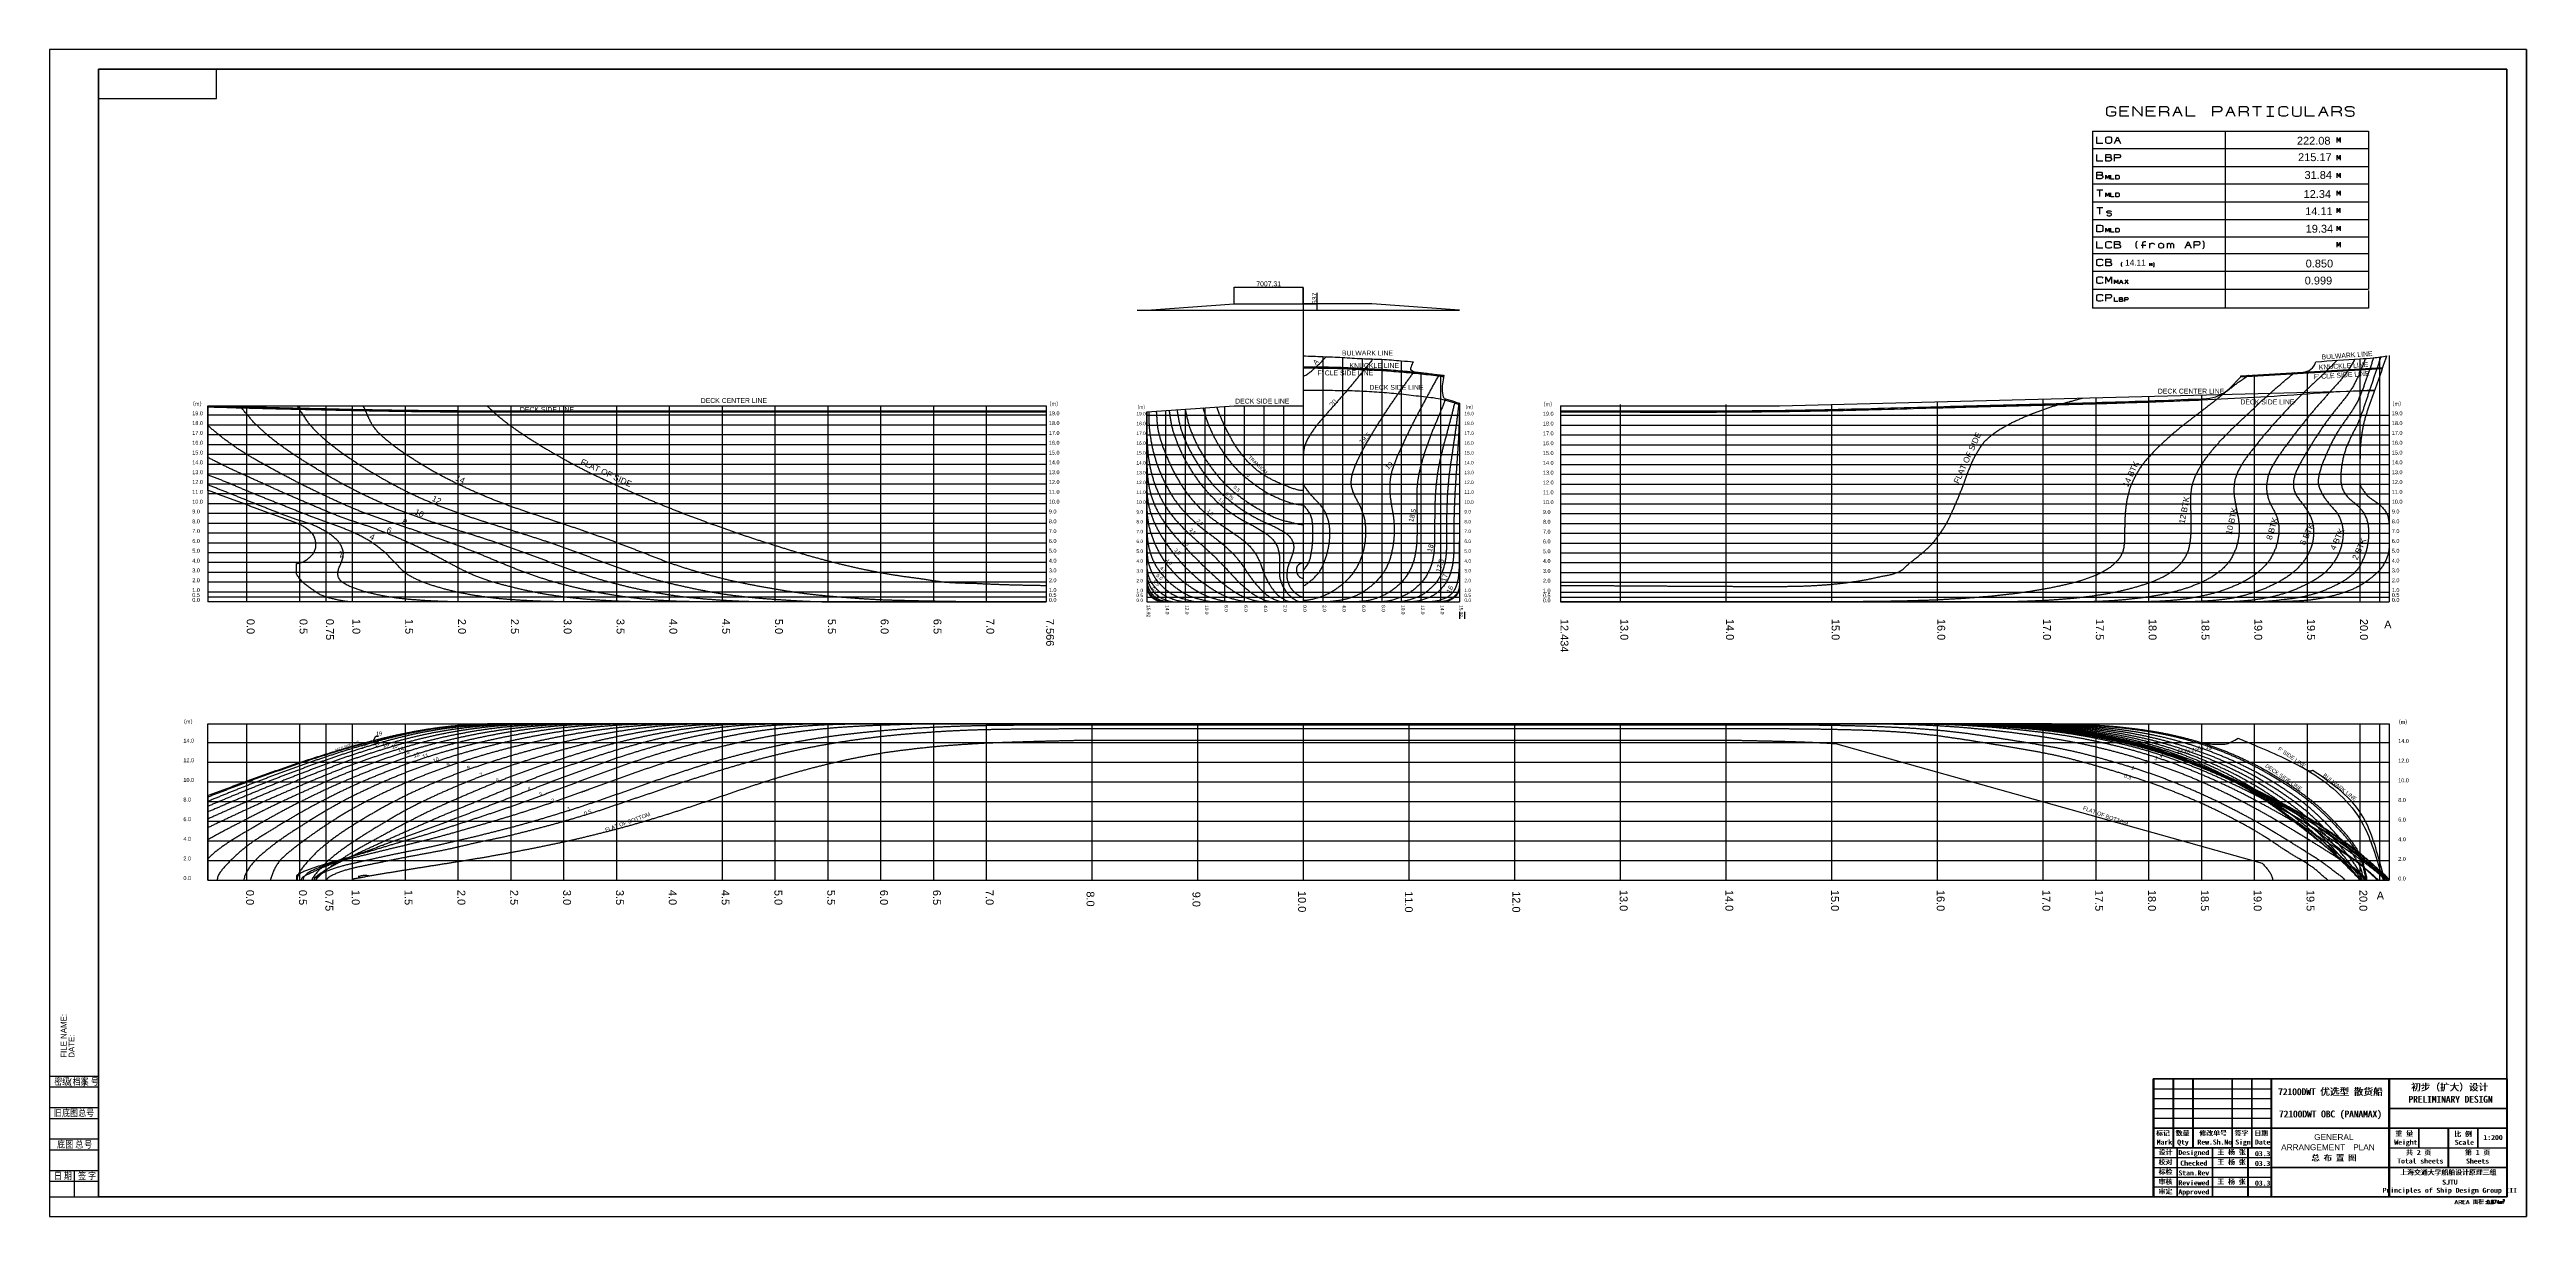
# Model space of a CAD drawing. Header units: millimetres. Extents: x 219888 to 472088, y 91183 to 209983.
import ezdxf
from ezdxf.enums import TextEntityAlignment as Align

# ---------------------------------------------------------------- set-up
doc = ezdxf.new("R2010")
doc.units = ezdxf.units.MM
for name, color, linetype in [('1', 2, 'Continuous'), ('10', 11, 'Continuous'), ('Buttocks', 7, 'Continuous'), ('Stations', 7, 'Continuous'), ('Waterlines', 7, 'Continuous'), ('中横剖面图', 7, 'Continuous'), ('图纸', 7, 'Continuous'), ('水线面图', 7, 'Continuous'), ('纵剖面图', 7, 'Continuous'), ('网格线和标注', 7, 'Continuous')]:
    doc.layers.add(name, color=color, linetype=linetype)
doc.styles.add('CHINESE', font='short', dxfattribs={"bigfont": 'hzdxf'})
doc.styles.add('HZ', font='isocp.shx', dxfattribs={"height": 250, "bigfont": 'spec_bar.shx'})
doc.styles.add('HZDXF', font='SHORT', dxfattribs={"bigfont": 'HZDXF'})
doc.styles.add('HZROMANC', font='romanc', dxfattribs={"bigfont": 'hzdxf'})
doc.styles.add('R75', font='romanc', dxfattribs={"width": 0.75})
doc.styles.add('ROMANS', font='ROMANS')
doc.styles.get("Standard").update_dxf_attribs({"font": 'arial.ttf', "height": 600})
doc.dimstyles.new('ISO-25', dxfattribs={"dimtxt": 500, "dimasz": 2.5, "dimexe": 1.25, "dimexo": 0.625, "dimtad": 1, "dimtxsty": 'Standard', "dimcen": 2.5, "dimclrd": 4, "dimclre": 4, "dimclrt": 4, "dimadec": 0, "dimazin": 0, "dimtfac": 1, "dimtmove": 0, "dimatfit": 3, "dimfxl": 1, "dimarcsym": 0})

# ---------------------------------------------------------------- blocks, each defined once
blk = doc.blocks.new('$FRAMEB2')
at = {"color": 0}
for points in [[(0, 61.3), (-25, 61.3)], [(0, 45.3), (-25, 45.3)], [(0, 29.3), (-25, 29.3)], [(0, 13.3), (-25, 13.3)], [(-25, 0), (0, 0)]]:
    blk.add_lwpolyline(points, dxfattribs=at)
at = {"color": 7}
for points in [[(-25, 55.9), (0, 55.9)], [(-25, 39.9), (0, 39.9)], [(-25, 23.9), (0, 23.9)], [(-12.5, 13.3), (-12.5, 0)], [(-25, 7.9), (0, 7.9)]]:
    blk.add_lwpolyline(points, dxfattribs=at)
at = {"color": 2, "style": 'HZDXF'}
for s, p in [('FILE NAME:', (-15.4, 70.8)), ('DATE:', (-11.4, 70.8))]:
    blk.add_text(s, height=3, rotation=90, dxfattribs=at).set_placement(p, align=Align.BOTTOM_LEFT)
at = {"color": 2, "linetype": 'Continuous', "style": 'HZDXF', "width": 0.9}
for s, p in [('密', (-22.6, 56.6)), ('级', (-18.6, 56.6)), ('档', (-13.2, 56.6)), ('案', (-9.2, 56.6)), ('号', (-4, 56.6)), ('旧', (-22.9, 40.6)), ('底', (-18.6, 40.6)), ('图', (-14.6, 40.6)), ('总', (-10.4, 40.6)), ('号', (-6.4, 40.6)), ('底', (-21.2, 24.6)), ('图', (-16.9, 24.6)), ('总', (-11.9, 24.6)), ('号', (-7.4, 24.6)), ('日', (-22.7, 8.6)), ('期', (-17.7, 8.6)), ('签', (-10.5, 8.6)), ('字', (-5.4, 8.6))]:
    blk.add_text(s, height=3.5, dxfattribs=at).set_placement(p)
at = {"color": 2, "style": 'ROMANS'}
blk.add_text('(   )', height=2.5, dxfattribs=at).set_placement((-15.1, 57.2))
at = {"color": 2, "style": 'HZDXF'}
for tag, p in [('FILENAME', (-15.4, 89.5)), ('DATE', (-11.4, 89.5)), ('DRIVEMAP', (-7.4, 70.8))]:
    blk.add_attdef(tag, p, '', height=3, rotation=90, dxfattribs=at)
blk = doc.blocks.new('$FRAMEC1')
at = {"color": 0}
blk.add_lwpolyline([(0, -15), (60, -15), (60, 0)], dxfattribs=at)
at = {"color": 2, "style": 'HZROMANC'}
blk.add_attdef('DRAW-NO.2', text='', height=3, rotation=180, dxfattribs=at).set_placement((30, -8.8), align=Align.MIDDLE)
blk = doc.blocks.new('A$C4bfd895b')
at = {"lineweight": 60}
for p, q in [((0, 12727), (36000, 12727)), ((0, 12727), (0, 727)), ((12000, 12727), (12000, 727)), ((24000, 12727), (24000, 727)), ((36000, 12727), (36000, 727)), ((0, 7727), (12000, 7727)), ((12000, 7727), (36000, 7727)), ((24000, 9727), (36000, 9727)), ((0, 5727), (12000, 5727)), ((12000, 3727), (36000, 3727)), ((0, 727), (36000, 727))]:
    blk.add_line(p, q, dxfattribs=at)
at = {"linetype": 'Continuous'}
for p, q in [((2000, 12727), (2000, 5727)), ((4000, 12727), (4000, 5727)), ((8000, 12727), (8000, 5727)), ((10000, 12727), (10000, 5727)), ((0, 11727), (12000, 11727)), ((0, 10727), (12000, 10727)), ((0, 9727), (12000, 9727)), ((0, 8727), (12000, 8727)), ((27000, 7727), (27000, 5727)), ((30000, 7727), (30000, 3727)), ((33000, 7727), (33000, 5727)), ((2400, 5727), (2400, 727)), ((6000, 5727), (6000, 727)), ((9600, 5727), (9600, 727)), ((24000, 5727), (36000, 5727)), ((0, 4727), (12000, 4727)), ((0, 3727), (12000, 3727)), ((0, 2727), (12000, 2727)), ((0, 1727), (12000, 1727))]:
    blk.add_line(p, q, dxfattribs=at)
at = {"style": 'R75', "width": 0.75}
for s, height, p in [(':0.874m', 376.2, (33801, 0)), ('2', 256, (35567, 201))]:
    blk.add_text(s, height=height, dxfattribs=at).set_placement(p)
at = {"color": 7, "style": 'CHINESE'}
for s, insert, char_height, width, attachment_point in [('{\\f楷体_GB2312|b0|i0|c134|p49;72100DWT \\fSimSun|b0|i0|c134|p2;优选型\\f楷体_GB2312|b0|i0|c134|p49; \\fSimSun|b0|i0|c134|p2;散货船}', (18019, 11385), 700, 11721.9, 5), ('{\\f楷体_GB2312|b0|i0|c134|p49;PRELIMINARY DESIGN}', (30246, 10649), 700, 11721.9, 5), ('{\\f楷体_GB2312|b0|i0|c134|p49;初步（扩大）设计}', (30157, 11841), 700, 11721.9, 5), ('{\\f楷体_GB2312|b0|i0|c134|p49;72100DWT OBC (PANAMAX)}', (18019, 9066), 700, 11721.9, 5), ('{\\f楷体_GB2312|b0|i0|c134|p49;标记}', (264, 7457), 500, 1968.1, 1), ('{\\f楷体_GB2312|b0|i0|c134|p49;Mark}', (330, 6550), 500, 1954.13, 1), ('{\\f楷体_GB2312|b0|i0|c134|p49;设计}', (528, 5522), 500, 1968.1, 1), ('{\\f楷体_GB2312|b0|i0|c134|p49;数量}', (2264, 7457), 500, 1968.1, 1), ('{\\f楷体_GB2312|b0|i0|c134|p49;Qty}', (2409, 6550), 500, 1874.69, 1), ('{\\f楷体_GB2312|b0|i0|c134|p49;Designed}', (4107, 5151), 500, 2698.86, 5), ('{\\f楷体_GB2312|b0|i0|c134|p49;Rew.Sh.No}', (4478, 6550), 500, 4196.81, 1), ('{\\f楷体_GB2312|b0|i0|c134|p49;修改单号}', (4673, 7457), 500, 3753.45, 1), ('{\\fSimSun|b0|i0|c134|p2;王 杨 张}', (6506, 5522), 500, 3457.15, 1), ('{\\f楷体_GB2312|b0|i0|c134|p49;签字}', (8264, 7457), 500, 1968.1, 1), ('{\\f楷体_GB2312|b0|i0|c134|p49;Sign}', (8330, 6550), 500, 1954.13, 1), ('{\\f楷体_GB2312|b0|i0|c134|p49;03.3}', (10330, 5371), 500, 1954.13, 1), ('{\\f楷体_GB2312|b0|i0|c134|p49;Date}', (10330, 6550), 500, 1954.13, 1), ('{\\f楷体_GB2312|b0|i0|c134|p49;日期}', (10264, 7457), 500, 1968.1, 1), ('{\\f楷体_GB2312|b0|i0|c134|p49;总 布 置 图}', (16083, 4997), 600, 5337.24, 1), ('{\\f楷体_GB2312|b0|i0|c134|p49;Weight}', (24522, 6530), 500, 2251.85, 1), ('{\\f楷体_GB2312|b0|i0|c134|p49;重 量}', (24630, 7413), 500, 2091.66, 1), ('{\\f楷体_GB2312|b0|i0|c134|p49;共 2 页}', (27005, 5213), 500, 4018.53, 5), ('{\\f楷体_GB2312|b0|i0|c134|p49;比 例}', (30634, 7366), 500, 2087.83, 1), ('{\\f楷体_GB2312|b0|i0|c134|p49;Scale}', (30671, 6522), 500, 2195.85, 1), ('{\\f楷体_GB2312|b0|i0|c134|p49;第 1 页}', (33005, 5213), 500, 2898.62, 5), ('{\\f楷体_GB2312|b0|i0|c134|p49;1:200}', (33598, 7016), 500, 2087.83, 1), ('{\\f楷体_GB2312|b0|i0|c134|p49;标检}', (528, 3522), 500, 1968.1, 1), ('{\\f楷体_GB2312|b0|i0|c134|p49;校对}', (528, 4522), 500, 1968.1, 1), ('{\\f楷体_GB2312|b0|i0|c134|p49;审核}', (528, 2522), 500, 1968.1, 1), ('{\\f楷体_GB2312|b0|i0|c134|p49;Stan.Rev}', (4107, 3151), 500, 2698.86, 5), ('{\\f楷体_GB2312|b0|i0|c134|p49;Checked}', (4107, 4151), 500, 2698.86, 5), ('{\\fSimSun|b0|i0|c134|p2;王 杨 张}', (6506, 4522), 500, 3457.15, 1), ('{\\fSimSun|b0|i0|c134|p2;王 杨 张}', (6506, 2522), 500, 3457.15, 1), ('{\\f楷体_GB2312|b0|i0|c134|p49;03.3}', (10330, 4371), 500, 1954.13, 1), ('{\\f楷体_GB2312|b0|i0|c134|p49;Total sheets}', (27165, 4366), 500, 5230.29, 5), ('{\\fSimSun|b0|i0|c134|p2;上海交通大学船舶设计原理三组}', (30020, 3185), 500, 11721.9, 5), ('{\\f楷体_GB2312|b0|i0|c134|p49;Sheets}', (32996, 4361), 500, 5230.29, 5), ('{\\f楷体_GB2312|b0|i0|c134|p49;审定}', (528, 1522), 500, 1968.1, 1), ('{\\f楷体_GB2312|b0|i0|c134|p49;Approved}', (4107, 1151), 500, 2698.86, 5), ('{\\f楷体_GB2312|b0|i0|c134|p49;Reviewed}', (4107, 2151), 500, 2698.86, 5), ('{\\f楷体_GB2312|b0|i0|c134|p49;03.3}', (10330, 2371), 500, 1954.13, 1), ('{\\f楷体_GB2312|b0|i0|c134|p49;SJTU \\PPrinciples of Ship Design Group III }', (30177, 1721), 500, 11721.9, 5)]:
    blk.add_mtext(s, dxfattribs=dict(at, insert=insert, char_height=char_height, width=width, attachment_point=attachment_point))
for tag, p in [('ARRANGEMENT', (12974, 5472)), ('GENERAL', (16333, 6510)), ('PLAN', (20311, 5472))]:
    blk.add_attdef(tag, p, '', height=600)
blk = doc.blocks.new('*D16')
at = {"layer": 'Defpoints', "color": 0, "transparency": 16777216}
for p in [(347526, 184092), (347526, 183455), (348963, 184092)]:
    blk.add_point(p, dxfattribs=at)
at = {"layer": '中横剖面图', "color": 4, "lineweight": -2, "transparency": 16777216}
for p, q in [((348963, 184092), (348963, 185203)), ((347526, 184092), (348964, 184092)), ((347526, 183455), (348964, 183455)), ((348963, 183457), (348963, 184089))]:
    blk.add_line(p, q, dxfattribs=at)
at = {"layer": '中横剖面图', "color": 4, "transparency": 16777216}
for points in [[(348962, 184089), (348963, 184089), (348963, 184092)], [(348962, 183457), (348963, 183457), (348963, 183455)]]:
    blk.add_solid(points, dxfattribs=at)
at = {"layer": '中横剖面图', "color": 4, "transparency": 16777216, "insert": (348707, 184649), "char_height": 500, "attachment_point": 5, "rotation": 90}
blk.add_mtext('637', dxfattribs=at)
blk = doc.blocks.new('*D17')
at = {"layer": 'Defpoints', "color": 0, "transparency": 16777216}
for p in [(347526, 185783), (340519, 184092), (347526, 184092)]:
    blk.add_point(p, dxfattribs=at)
at = {"layer": '中横剖面图', "color": 4, "lineweight": -2, "transparency": 16777216}
for p, q in [((340519, 184092), (340519, 185784)), ((340521, 185783), (347523, 185783)), ((347526, 184092), (347526, 185784))]:
    blk.add_line(p, q, dxfattribs=at)
at = {"layer": '中横剖面图', "color": 4, "transparency": 16777216}
for points in [[(340521, 185783), (340521, 185782), (340519, 185783)], [(347523, 185783), (347523, 185782), (347526, 185783)]]:
    blk.add_solid(points, dxfattribs=at)
at = {"layer": '中横剖面图', "color": 4, "transparency": 16777216, "insert": (344022, 186084), "char_height": 500, "attachment_point": 5}
blk.add_mtext('7007,31', dxfattribs=at)

msp = doc.modelspace()

# ---------------------------------------------------------------- linework, layer by layer
at = {"color": 7, "linetype": 'Continuous'}
for p, q in [((472087.982, 209982.693), (219887.982, 209982.693)), ((219887.982, 209982.693), (219887.982, 91182.693)), ((219887.982, 91182.693), (472087.982, 91182.693))]:
    msp.add_line(p, q, dxfattribs=at)
at = {"color": 0, "linetype": 'Continuous', "lineweight": 100}
msp.add_line((472087.982, 209982.693), (472087.982, 91182.693), dxfattribs=at)
at = {"color": 1, "linetype": 'Continuous', "lineweight": 60}
for p, q in [((470087.982, 207982.693), (224887.982, 207982.693)), ((224887.982, 207982.693), (224887.982, 93182.693)), ((470087.982, 207982.693), (470087.982, 93182.693)), ((224887.982, 93182.693), (470087.982, 93182.693))]:
    msp.add_line(p, q, dxfattribs=at)
at = {"lineweight": 60}
for p, q in [((434137.263, 105182.693), (470137.263, 105182.693)), ((434137.263, 105182.693), (434137.263, 93182.693)), ((446137.263, 105182.693), (446137.263, 93182.693)), ((458137.263, 105182.693), (458137.263, 93182.693)), ((470137.263, 105182.693), (470137.263, 93182.693)), ((458137.263, 102182.693), (470137.263, 102182.693)), ((434137.263, 100182.693), (446137.263, 100182.693)), ((446137.263, 100182.693), (470137.263, 100182.693)), ((434137.263, 98182.693), (446137.263, 98182.693)), ((446137.263, 96182.693), (470137.263, 96182.693)), ((434137.263, 93182.693), (470137.263, 93182.693))]:
    msp.add_line(p, q, dxfattribs=at)
at = {"linetype": 'Continuous'}
for p, q in [((434137.263, 104182.693), (446137.263, 104182.693)), ((436137.263, 105182.693), (436137.263, 98182.693)), ((438137.263, 105182.693), (438137.263, 98182.693)), ((442137.263, 105182.693), (442137.263, 98182.693)), ((444137.263, 105182.693), (444137.263, 98182.693)), ((434137.263, 103182.693), (446137.263, 103182.693)), ((434137.263, 102182.693), (446137.263, 102182.693)), ((434137.263, 101182.693), (446137.263, 101182.693)), ((461137.263, 100182.693), (461137.263, 98182.693)), ((464137.263, 100182.693), (464137.263, 96182.693)), ((467137.263, 100182.693), (467137.263, 98182.693)), ((434137.263, 97182.693), (446137.263, 97182.693)), ((434137.263, 96182.693), (446137.263, 96182.693)), ((436537.263, 98182.693), (436537.263, 93182.693)), ((440137.263, 98182.693), (440137.263, 93182.693)), ((443737.263, 98182.693), (443737.263, 93182.693)), ((458137.263, 98182.693), (470137.263, 98182.693)), ((434137.263, 95182.693), (446137.263, 95182.693)), ((434137.263, 94182.693), (446137.263, 94182.693))]:
    msp.add_line(p, q, dxfattribs=at)
at = {"layer": '1', "color": 7, "linetype": 'Continuous'}
for points in [[(429806.508, 203657.45), (430256.515, 203657.45), (430256.515, 203387.447), (430166.509, 203252.452), (429986.512, 203184.948), (429626.517, 203184.948), (429446.513, 203252.452), (429356.515, 203387.447), (429356.515, 203994.95), (429446.513, 204129.951), (429626.517, 204197.448), (429986.512, 204197.448), (430166.509, 204129.951), (430256.515, 203994.95)], [(431606.515, 203184.948), (430706.515, 203184.948), (430706.515, 204197.448), (431606.515, 204197.448)], [(431426.511, 203724.947), (430706.515, 203724.947)], [(432056.515, 203184.948), (432056.515, 204197.448), (432956.508, 203184.948), (432956.508, 204197.448)], [(434306.515, 203184.948), (433406.508, 203184.948), (433406.508, 204197.448), (434306.515, 204197.448)], [(434126.511, 203724.947), (433406.508, 203724.947)], [(434756.515, 203184.948), (434756.515, 204197.448), (435476.511, 204197.448), (435566.516, 204129.951), (435656.515, 203994.95), (435656.515, 203859.948), (435566.516, 203724.947), (435476.511, 203657.45), (434756.515, 203657.45)], [(435476.511, 203657.45), (435566.516, 203589.945), (435656.515, 203454.951), (435656.515, 203184.948)], [(436106.508, 203184.948), (436556.508, 204197.448), (437006.515, 203184.948)], [(436826.517, 203589.945), (436286.512, 203589.945)], [(438356.515, 203184.948), (437456.515, 203184.948), (437456.515, 204197.448)], [(440156.515, 203184.948), (440156.515, 204197.448), (440876.511, 204197.448), (440966.509, 204129.951), (441056.515, 203994.95), (441056.515, 203859.948), (440966.509, 203724.947), (440876.511, 203657.45), (440156.515, 203657.45)], [(441506.515, 203184.948), (441956.515, 204197.448), (442406.515, 203184.948)], [(442226.511, 203589.945), (441686.512, 203589.945)], [(442856.508, 203184.948), (442856.508, 204197.448), (443576.517, 204197.448), (443666.509, 204129.951), (443756.515, 203994.95), (443756.515, 203859.948), (443666.509, 203724.947), (443576.517, 203657.45), (442856.508, 203657.45)], [(443576.517, 203657.45), (443666.509, 203589.945), (443756.515, 203454.951), (443756.515, 203184.948)], [(444206.515, 204197.448), (445106.515, 204197.448)], [(444656.515, 203184.948), (444656.515, 204197.448)], [(445646.513, 204197.448), (446366.516, 204197.448)], [(445646.513, 203184.948), (446366.516, 203184.948)], [(446006.515, 203184.948), (446006.515, 204197.448)], [(447806.515, 203387.447), (447716.509, 203252.452), (447536.519, 203184.948), (447176.517, 203184.948), (446996.513, 203252.452), (446906.515, 203387.447), (446906.515, 203994.95), (446996.513, 204129.951), (447176.517, 204197.448), (447626.511, 204197.448), (447716.509, 204129.951), (447806.515, 203994.95)], [(448256.515, 204197.448), (448256.515, 203387.447), (448346.513, 203252.452), (448526.511, 203184.948), (448886.512, 203184.948), (449066.516, 203252.452), (449156.515, 203387.447), (449156.515, 204197.448)], [(450506.515, 203184.948), (449606.508, 203184.948), (449606.508, 204197.448)], [(450956.515, 203184.948), (451406.515, 204197.448), (451856.508, 203184.948)], [(451676.517, 203589.945), (451136.519, 203589.945)], [(452306.515, 203184.948), (452306.515, 204197.448), (453026.517, 204197.448), (453116.516, 204129.951), (453206.515, 203994.95), (453206.515, 203859.948), (453116.516, 203724.947), (453026.517, 203657.45), (452306.515, 203657.45)], [(453026.517, 203657.45), (453116.516, 203589.945), (453206.515, 203454.951), (453206.515, 203184.948)], [(453656.515, 203387.447), (453746.513, 203252.452), (453926.511, 203184.948), (454286.505, 203184.948), (454466.516, 203252.452), (454556.508, 203387.447), (454556.508, 203522.448), (454466.516, 203657.45), (454286.505, 203724.947), (453836.512, 203724.947), (453656.515, 203859.948), (453656.515, 204062.454), (453836.512, 204197.448), (454286.505, 204197.448), (454466.516, 204129.951), (454556.508, 203994.95)], [(427894.015, 201666.198), (456019.022, 201666.198)], [(456019.022, 199866.198), (427894.015, 199866.198)], [(428944.761, 200428.698), (428344.015, 200428.698), (428344.015, 201103.698)], [(428944.761, 198628.698), (428344.015, 198628.698), (428344.015, 199303.698)], [(429424.012, 200428.698), (429304.762, 200473.694), (429244.008, 200563.7), (429244.008, 200968.697), (429304.762, 201058.695), (429424.012, 201103.698), (429664.763, 201103.698), (429784.013, 201058.695), (429844.768, 200968.697), (429844.768, 200563.7), (429784.013, 200473.694), (429664.763, 200428.698), (429424.012, 200428.698)], [(429244.008, 198628.698), (429244.008, 199303.698), (429723.259, 199303.698), (429784.013, 199213.7), (429784.013, 199033.695), (429664.763, 198988.7), (429244.008, 198988.7)], [(430144.015, 200428.698), (430443.262, 201103.698), (430744.761, 200428.698)], [(430144.015, 198628.698), (430144.015, 199303.698), (430623.266, 199303.698), (430684.013, 199258.695), (430744.761, 199168.704), (430744.761, 199078.698), (430684.013, 198988.7), (430623.266, 198943.697), (430144.015, 198943.697)], [(430623.266, 200698.701), (430263.264, 200698.701)], [(441394.015, 201666.198), (441394.015, 185466.198)], [(452830.319, 200518.697), (452830.319, 201013.7), (452981.058, 200651.446), (453129.566, 201013.7), (453129.566, 200518.697)], [(427894.015, 198066.198), (456019.022, 198066.198)], [(428344.015, 196828.698), (428344.015, 197503.698), (428823.266, 197503.698), (428884.013, 197413.7), (428884.013, 197233.702), (428764.763, 197188.7), (428344.015, 197188.7)], [(428764.763, 197188.7), (428884.013, 197143.697), (428944.761, 197053.698), (428944.761, 196963.7), (428884.013, 196873.694), (428764.763, 196828.698), (428344.015, 196828.698)], [(429664.763, 198988.7), (429784.013, 198943.697), (429844.768, 198853.698), (429844.768, 198763.7), (429784.013, 198673.701), (429664.763, 198628.698), (429244.008, 198628.698)], [(429244.008, 196783.702), (429244.008, 197188.7), (429417.262, 196891.698), (429588.264, 197188.7), (429588.264, 196783.702)], [(430105.762, 196783.702), (429761.519, 196783.702), (429761.519, 197188.7)], [(430279.016, 196783.702), (430279.016, 197188.7), (430519.761, 197188.7), (430589.517, 197161.694), (430623.266, 197107.696), (430623.266, 196864.699), (430589.517, 196810.694), (430519.761, 196783.702), (430279.016, 196783.702)], [(452830.319, 198718.697), (452830.319, 199213.7), (452981.058, 198851.446), (453129.566, 199213.7), (453129.566, 198718.697)], [(452830.319, 196918.697), (452830.319, 197413.7), (452981.058, 197051.446), (453129.566, 197413.7), (453129.566, 196918.697)], [(456019.022, 196266.198), (427894.015, 196266.198)], [(427894.015, 194466.198), (456019.022, 194466.198)], [(428344.015, 195703.698), (428944.761, 195703.698)], [(428643.262, 195028.698), (428643.262, 195703.698)], [(429244.008, 194983.695), (429244.008, 195388.7), (429417.262, 195091.698), (429588.264, 195388.7), (429588.264, 194983.695)], [(430105.762, 194983.695), (429761.519, 194983.695), (429761.519, 195388.7)], [(430279.016, 194983.695), (430279.016, 195388.7), (430519.761, 195388.7), (430589.517, 195361.701), (430623.266, 195307.703), (430623.266, 195064.699), (430589.517, 195010.701), (430519.761, 194983.695), (430279.016, 194983.695)], [(452830.319, 195118.697), (452830.319, 195613.7), (452981.058, 195251.446), (453129.566, 195613.7), (453129.566, 195118.697)], [(427894.015, 192666.198), (456019.022, 192666.198)], [(428344.015, 193903.698), (428944.761, 193903.698)], [(428344.015, 191428.698), (428344.015, 192103.698), (428764.763, 192103.698), (428884.013, 192058.695), (428944.761, 191968.697), (428944.761, 191563.693), (428884.013, 191473.701), (428764.763, 191428.698), (428344.015, 191428.698)], [(428643.262, 193228.698), (428643.262, 193903.698)], [(429244.008, 191383.702), (429244.008, 191788.7), (429417.262, 191491.698), (429588.264, 191788.7), (429588.264, 191383.702)], [(429376.285, 193146.14), (429421.845, 193078.641), (429511.288, 193044.892), (429691.846, 193044.892), (429781.284, 193078.641), (429826.844, 193146.14), (429826.844, 193213.642), (429781.284, 193281.141), (429691.846, 193314.89), (429465.722, 193314.89), (429376.285, 193382.392), (429376.285, 193483.643), (429465.722, 193551.142), (429691.846, 193551.142), (429781.284, 193517.392), (429826.844, 193449.891)], [(430105.762, 191383.702), (429761.519, 191383.702), (429761.519, 191788.7)], [(430279.016, 191383.702), (430279.016, 191788.7), (430519.761, 191788.7), (430589.517, 191761.694), (430623.266, 191707.696), (430623.266, 191464.692), (430589.517, 191410.694), (430519.761, 191383.702), (430279.016, 191383.702)], [(452797.208, 193347.952), (452797.208, 193842.951), (452947.947, 193480.701), (453096.455, 193842.951), (453096.455, 193347.952)], [(452830.319, 191518.697), (452830.319, 192013.7), (452981.058, 191651.453), (453129.566, 192013.7), (453129.566, 191518.697)], [(456019.022, 190866.198), (427894.015, 190866.198)], [(427894.015, 189202.279), (456019.022, 189202.279)], [(428944.761, 189764.779), (428344.015, 189764.779), (428344.015, 190439.779)], [(429844.768, 189899.78), (429784.013, 189809.778), (429664.763, 189764.779), (429424.012, 189764.779), (429304.762, 189809.778), (429244.008, 189899.78), (429244.008, 190304.781), (429304.762, 190394.779), (429424.012, 190439.779), (429723.259, 190439.779), (429784.013, 190394.779), (429844.768, 190304.781)], [(430144.015, 189764.779), (430144.015, 190439.779), (430623.266, 190439.779), (430684.013, 190349.777), (430684.013, 190169.776), (430564.763, 190124.78), (430144.015, 190124.78)], [(430564.763, 190124.78), (430684.013, 190079.781), (430744.761, 189989.779), (430744.761, 189899.78), (430684.013, 189809.778), (430564.763, 189764.779), (430144.015, 189764.779)], [(432484.013, 189719.779), (432423.259, 189764.779), (432364.763, 189899.78), (432364.763, 190304.781), (432423.259, 190439.779), (432484.013, 190484.778)], [(433323.259, 190034.778), (432844.015, 190034.778)], [(433024.012, 189764.779), (433024.012, 190304.781), (433084.759, 190394.779), (433204.009, 190439.779), (433323.259, 190439.779)], [(433744.015, 189764.779), (433744.015, 190259.778)], [(433744.015, 190124.78), (433804.762, 190214.779), (433924.019, 190259.778), (434043.262, 190259.778), (434164.763, 190214.779), (434223.266, 190124.78)], [(434824.012, 189764.779), (434704.762, 189809.778), (434644.015, 189899.78), (434644.015, 190124.78), (434704.762, 190214.779), (434824.012, 190259.778), (434943.262, 190259.778), (435064.757, 190214.779), (435123.266, 190124.78), (435123.266, 189899.78), (435064.757, 189809.778), (434943.262, 189764.779), (434824.012, 189764.779)], [(435544.008, 189764.779), (435544.008, 190259.778)], [(435544.008, 190124.78), (435604.762, 190214.779), (435663.264, 190259.778), (435724.012, 190259.778), (435784.766, 190214.779), (435843.262, 190124.78), (435843.262, 189764.779)], [(435843.262, 190124.78), (435904.016, 190214.779), (435964.763, 190259.778), (436023.259, 190259.778), (436084.013, 190214.779), (436144.768, 190169.776), (436144.768, 189764.779)], [(437344.015, 189764.779), (437643.262, 190439.779), (437944.761, 189764.779)], [(437823.266, 190034.778), (437463.264, 190034.778)], [(438244.015, 189764.779), (438244.015, 190439.779), (438723.266, 190439.779), (438784.013, 190394.779), (438844.761, 190304.781), (438844.761, 190214.779), (438784.013, 190124.78), (438723.266, 190079.781), (438244.015, 190079.781)], [(439144.008, 189719.779), (439204.762, 189764.779), (439263.264, 189899.78), (439263.264, 190304.781), (439204.762, 190439.779), (439144.008, 190484.778)], [(452813.831, 189878.647), (452813.831, 190373.646), (452964.57, 190011.396), (453113.078, 190373.646), (453113.078, 189878.647)], [(456019.022, 187402.279), (427894.015, 187402.279)], [(428944.761, 188099.78), (428884.013, 188009.778), (428764.763, 187964.779), (428524.012, 187964.779), (428404.762, 188009.778), (428344.015, 188099.78), (428344.015, 188504.781), (428404.762, 188594.776), (428524.012, 188639.779), (428823.266, 188639.779), (428884.013, 188594.776), (428944.761, 188504.781)], [(428944.761, 186299.78), (428884.013, 186209.778), (428764.763, 186164.779), (428524.012, 186164.779), (428404.762, 186209.778), (428344.015, 186299.78), (428344.015, 186704.781), (428404.762, 186794.776), (428524.012, 186839.779), (428823.266, 186839.779), (428884.013, 186794.776), (428944.761, 186704.781)], [(429244.008, 187964.779), (429244.008, 188639.779), (429723.259, 188639.779), (429784.013, 188549.78), (429784.013, 188369.776), (429664.763, 188324.78), (429244.008, 188324.78)], [(429664.763, 188324.78), (429784.013, 188279.777), (429844.768, 188189.779), (429844.768, 188099.78), (429784.013, 188009.778), (429664.763, 187964.779), (429244.008, 187964.779)], [(429244.008, 186164.779), (429244.008, 186839.779), (429543.268, 186344.779), (429844.768, 186839.779), (429844.768, 186164.779)], [(430928.003, 187878.225), (430891.55, 187905.225), (430856.453, 187986.226), (430856.453, 188229.226), (430891.55, 188310.225), (430928.003, 188337.225)], [(433747.558, 187949.484), (433747.558, 188246.484), (433838.001, 188029.134), (433927.106, 188246.484), (433927.106, 187949.484)], [(434104.569, 187841.328), (434141.021, 187868.327), (434176.123, 187949.328), (434176.123, 188192.328), (434141.021, 188273.327), (434104.569, 188300.327)], [(427894.015, 185602.279), (456019.022, 185602.279)], [(428944.761, 184499.78), (428884.013, 184409.778), (428764.763, 184364.779), (428524.012, 184364.779), (428404.762, 184409.778), (428344.015, 184499.78), (428344.015, 184904.777), (428404.762, 184994.776), (428524.012, 185039.779), (428823.266, 185039.779), (428884.013, 184994.776), (428944.761, 184904.777)], [(429244.008, 184364.779), (429244.008, 185039.779), (429723.259, 185039.779), (429784.013, 184994.776), (429844.768, 184904.777), (429844.768, 184814.779), (429784.013, 184724.78), (429723.259, 184679.777), (429244.008, 184679.777)], [(430144.015, 186119.779), (430144.015, 186524.78), (430317.262, 186227.779), (430488.264, 186524.78), (430488.264, 186119.779)], [(430488.264, 184319.779), (430144.015, 184319.779), (430144.015, 184724.78)], [(430661.512, 186119.779), (430834.759, 186524.78), (431005.768, 186119.779)], [(430661.512, 184319.779), (430661.512, 184724.78), (430938.264, 184724.78), (430972.013, 184670.779), (430972.013, 184562.777), (430902.257, 184535.778), (430661.512, 184535.778)], [(430902.257, 184535.778), (430972.013, 184508.779), (431005.768, 184454.777), (431005.768, 184400.78), (430972.013, 184346.778), (430902.257, 184319.779), (430661.512, 184319.779)], [(430938.264, 186281.78), (430731.261, 186281.78)], [(431179.009, 186119.779), (431523.266, 186524.78)], [(431179.009, 186524.78), (431523.266, 186119.779)], [(431179.009, 184319.779), (431179.009, 184724.78), (431455.762, 184724.78), (431489.517, 184697.778), (431523.266, 184643.78), (431523.266, 184589.779), (431489.517, 184535.778), (431455.762, 184508.779), (431179.009, 184508.779)], [(456019.022, 183666.198), (427894.015, 183666.198)]]:
    msp.add_lwpolyline(points, dxfattribs=at)
at = {"layer": '10', "color": 7, "linetype": 'Continuous'}
for p, q in [((427894.015, 201666.198), (427894.015, 185466.198)), ((456019.022, 201666.198), (456019.022, 185602.279)), ((427894.015, 185466.198), (427894.015, 183666.198)), ((441394.015, 185466.198), (441394.015, 183666.198)), ((456019.022, 185466.198), (456019.022, 183666.198))]:
    msp.add_line(p, q, dxfattribs=at)
at = {"layer": 'Buttocks', "color": 135}
for points in [[(457853.302, 178798.774), (457837.384, 178752.724), (457804.684, 178658.164), (457771.964, 178563.584), (457739.254, 178469.014), (457706.524, 178374.454), (457673.774, 178279.854), (457641.044, 178185.314), (457608.274, 178090.724), (457575.514, 177996.204), (457542.754, 177901.664), (457509.944, 177807.114), (457477.124, 177712.544), (457444.314, 177618.034), (457411.474, 177523.504), (457378.624, 177428.984), (457345.754, 177334.474), (457312.874, 177239.954), (457279.964, 177145.444), (457247.054, 177050.944), (457214.124, 176956.444), (457181.174, 176861.964), (457148.204, 176767.474), (457115.214, 176672.994), (457082.194, 176578.524), (457049.154, 176484.054), (457016.074, 176389.594), (456982.994, 176295.154), (456949.854, 176200.724), (456916.664, 176106.294), (456883.474, 176011.974), (456850.214, 175917.604), (456816.874, 175823.244), (456783.484, 175728.904), (456750.044, 175634.584), (456716.534, 175540.314), (456682.944, 175446.034), (456649.314, 175351.784), (456615.644, 175257.544), (456581.934, 175163.334), (456548.184, 175069.114), (456514.414, 174974.934), (456480.574, 174880.634), (456446.754, 174786.494), (456412.974, 174692.354), (456379.224, 174598.354), (456345.404, 174504.144), (456311.614, 174409.894), (456277.874, 174315.714), (456244.194, 174221.524), (456210.584, 174127.344), (456176.964, 174032.964), (456143.504, 173938.684), (456110.134, 173844.364), (456076.914, 173750.014), (456043.844, 173655.624), (456010.964, 173561.174), (455978.234, 173466.434), (455945.794, 173371.804), (455913.644, 173277.074), (455881.864, 173182.244), (455850.454, 173087.294), (455819.454, 172991.984), (455789.024, 172896.674), (455759.164, 172801.204), (455729.934, 172705.544), (455701.284, 172609.714), (455673.274, 172513.694), (455645.934, 172417.504), (455619.184, 172320.874), (455593.224, 172224.264), (455568.004, 172127.464), (455543.574, 172030.464), (455519.954, 171933.274), (455497.154, 171835.884), (455475.154, 171738.064), (455454.064, 171640.274), (455433.844, 171542.324), (455414.484, 171444.154), (455395.994, 171345.814), (455378.354, 171247.384), (455361.524, 171148.744), (455345.484, 171049.934), (455330.184, 170951.084), (455315.564, 170852.154), (455301.584, 170753.074), (455288.184, 170653.664), (455275.404, 170554.504), (455263.144, 170455.214), (455251.434, 170355.864), (455240.214, 170256.514), (455229.474, 170157.094), (455219.204, 170057.384), (455209.454, 169957.824), (455200.144, 169858.374), (455191.184, 169758.624), (455182.524, 169658.884), (455174.314, 169559.424), (455166.864, 169459.564), (455160.564, 169359.624), (455155.604, 169259.784), (455151.974, 169159.764), (455149.364, 169059.664), (455147.424, 168959.444), (455145.804, 168859.454), (455144.324, 168759.484), (455142.974, 168659.264), (455141.714, 168559.204), (455140.554, 168459.284), (455139.464, 168359.134), (455138.404, 168259.054), (455137.384, 168158.954), (455136.374, 168058.834), (455135.414, 167958.774), (455134.474, 167858.664), (455133.524, 167758.574), (455132.594, 167658.744), (455131.704, 167558.414), (455131.114, 167458.384), (455130.534, 167358.314), (455129.954, 167258.234), (455129.374, 167158.174), (455128.774, 167058.144), (455128.204, 166958.064), (455127.604, 166857.974), (455127.024, 166757.954), (455126.434, 166657.894), (455125.864, 166557.804), (455125.274, 166457.764), (455124.694, 166357.734), (455124.094, 166257.634), (455123.514, 166157.574), (455123.074, 166082.274), (455124.174, 166057.754), (455129.264, 165957.944), (455136.944, 165858.124), (455149.364, 165758.724), (455168.484, 165660.624), (455196.394, 165564.604), (455235.314, 165472.524), (455283.184, 165384.634), (455336.524, 165300.014), (455393.394, 165217.614), (455452.294, 165136.684), (455511.744, 165056.114), (455569.924, 164974.964), (455627.844, 164893.224), (455687.314, 164812.674), (455749.324, 164734.024), (455814.084, 164657.974), (455882.104, 164584.434), (455953.214, 164513.924), (456027.354, 164446.984), (456104.994, 164383.664), (456185.254, 164323.754), (456266.914, 164266.234), (456349.624, 164209.744), (456432.684, 164153.864), (456515.894, 164098.234), (456598.854, 164042.634), (456681.724, 163986.464), (456764.094, 163929.614), (456845.804, 163871.744), (456926.534, 163812.594), (457006.024, 163751.774), (457083.914, 163688.964), (457160.024, 163623.954), (457234.264, 163556.874), (457306.664, 163487.794), (457377.164, 163416.844), (457445.724, 163343.924), (457512.064, 163269.024), (457575.994, 163192.084), (457637.324, 163113.054), (457695.814, 163031.914), (457751.264, 162948.614), (457803.204, 162863.164), (457851.114, 162775.094), (457893.964, 162684.714), (457931.374, 162591.974), (457963.614, 162497.274), (457991.094, 162401.084), (458014.204, 162303.734), (458033.324, 162205.584), (458048.934, 162106.774), (458061.564, 162007.494), (458071.844, 161907.994), (458080.444, 161808.064), (458087.934, 161708.274), (458092.724, 161640.774), (458092.724, 161608.434), (458092.724, 161508.414), (458092.724, 161408.374), (458092.724, 161308.344), (458092.724, 161208.274), (458092.724, 161108.244), (458092.724, 161008.004), (458092.724, 160907.964), (458092.724, 160807.984), (458092.724, 160708.004), (458092.724, 160607.834), (458092.724, 160507.884), (458092.724, 160407.724), (458092.724, 160307.794), (458092.724, 160207.644), (458092.724, 160107.794), (458092.724, 160007.674), (458092.724, 159907.634), (458092.724, 159807.574), (458092.724, 159707.524), (458092.724, 159607.394), (458092.724, 159542.414), (458093.244, 159507.164), (458094.404, 159407.054), (458094.554, 159307.134), (458092.964, 159207.044), (458088.894, 159107.024), (458081.724, 159007.214), (458071.024, 158907.684), (458056.224, 158808.924), (458036.644, 158710.734), (458012.324, 158613.634), (457984.234, 158517.554), (457953.124, 158422.424), (457919.354, 158328.214), (457883.124, 158234.944), (457844.724, 158142.584), (457804.304, 158051.124), (457761.884, 157960.314), (457717.784, 157870.604), (457671.824, 157781.854), (457623.744, 157693.984), (457573.804, 157607.444), (457521.814, 157521.784), (457468.194, 157437.434), (457413.184, 157353.674), (457357.474, 157270.644), (457300.384, 157188.554), (457241.354, 157107.564), (457180.244, 157028.394), (457116.554, 156951.304), (457049.984, 156876.724), (456979.994, 156805.004), (456907.404, 156736.044), (456833.184, 156668.864), (456757.894, 156602.854), (456681.974, 156537.654), (456605.694, 156472.864), (456529.354, 156408.174), (456453.014, 156343.554), (456376.324, 156279.084), (456299.374, 156215.224), (456221.694, 156151.954), (456143.564, 156089.674), (456064.604, 156028.094), (455984.954, 155967.394), (455904.814, 155907.734), (455823.804, 155848.854), (455742.124, 155790.934), (455659.814, 155734.014), (455576.964, 155678.184), (455493.224, 155623.224), (455408.874, 155569.364), (455323.814, 155516.584), (455238.064, 155464.974), (455151.544, 155414.564), (455064.354, 155365.464), (454976.544, 155317.784), (454887.824, 155271.424), (454798.424, 155226.404), (454708.414, 155182.654), (454617.824, 155140.064), (454526.744, 155098.564), (454435.234, 155058.074), (454343.284, 155018.494), (454251.004, 154979.794), (454158.564, 154942.014), (454065.564, 154904.974), (453972.234, 154868.734), (453878.704, 154833.304), (453784.784, 154798.604), (453690.634, 154764.664), (453596.214, 154731.444), (453501.534, 154698.934), (453406.704, 154667.124), (453311.614, 154635.984), (453216.284, 154605.484), (453120.754, 154575.624), (453025.054, 154546.394), (452929.134, 154517.754), (452833.114, 154489.734), (452736.854, 154462.274), (452640.484, 154435.384), (452543.924, 154409.054), (452447.234, 154383.264), (452350.444, 154358.024), (452253.454, 154333.324), (452156.334, 154309.174), (452059.104, 154285.614), (451961.694, 154262.634), (451864.134, 154240.254), (451766.494, 154218.494), (451668.694, 154197.344), (451570.734, 154176.814), (451472.654, 154156.904), (451374.494, 154137.624), (451276.334, 154118.984), (451177.924, 154100.934), (451079.374, 154083.494), (450980.764, 154066.664), (450881.984, 154050.424), (450783.124, 154034.784), (450684.164, 154019.734), (450585.174, 154005.264), (450486.044, 153991.364), (450386.864, 153978.024), (450287.574, 153965.234), (450188.284, 153952.994), (450088.864, 153941.294), (449989.434, 153930.134), (449889.914, 153919.504), (449790.354, 153909.394), (449690.734, 153899.804), (449591.074, 153890.724), (449491.354, 153882.134), (449391.624, 153874.014), (449291.854, 153866.334), (449192.014, 153859.054), (449092.384, 153852.174), (448992.514, 153845.634), (448892.604, 153839.424), (448792.724, 153833.514), (448692.764, 153827.894), (448592.874, 153822.544), (448492.884, 153817.454), (448392.954, 153812.614), (448292.944, 153807.994), (448192.984, 153803.594), (448093.024, 153799.404), (447993.024, 153795.404), (447893.004, 153791.584), (447793.024, 153787.934), (447692.974, 153784.444), (447592.954, 153781.094), (447493.004, 153777.884), (447392.974, 153774.804), (447292.884, 153771.824), (447192.884, 153768.954), (447092.864, 153766.164), (446992.794, 153763.464), (446892.804, 153760.834), (446792.754, 153758.264), (446692.684, 153755.744), (446592.724, 153753.264), (446492.674, 153750.824), (446392.684, 153748.404), (446292.584, 153745.994), (446241.834, 153744.774), (446192.764, 153744.774), (446092.844, 153744.774), (445992.544, 153744.774), (445892.514, 153744.774), (445792.444, 153744.774), (445692.374, 153744.774), (445592.284, 153744.774), (445492.214, 153744.774), (445392.314, 153744.774), (445292.234, 153744.774), (445192.104, 153744.774), (445092.004, 153744.774), (444991.894, 153744.774), (444891.814, 153744.774), (444791.664, 153744.774), (444691.784, 153744.774), (444591.704, 153744.774), (444491.524, 153744.774), (444391.444, 153744.774), (444291.314, 153744.774), (444191.244, 153744.774), (444091.134, 153744.774), (443991.204, 153744.774), (443891.094, 153744.774), (443790.954, 153744.774), (443690.894, 153744.774), (443590.804, 153744.774), (443490.704, 153744.774), (443390.744, 153744.774), (443290.674, 153744.774), (443190.544, 153744.774), (443090.484, 153744.774), (442990.394, 153744.774), (442890.344, 153744.774), (442790.234, 153744.774), (442690.164, 153744.774), (442590.114, 153744.774), (442490.064, 153744.774), (442390.014, 153744.774), (442289.924, 153744.774), (442189.834, 153744.774), (442089.764, 153744.774), (441989.694, 153744.774), (441889.614, 153744.774), (441789.544, 153744.774), (441689.504, 153744.774), (441589.394, 153744.774), (441489.324, 153744.774), (441389.264, 153744.774), (441289.224, 153744.774), (441189.174, 153744.774), (441089.064, 153744.774), (440989.004, 153744.774), (440888.974, 153744.774), (440788.904, 153744.774), (440688.804, 153744.774), (440588.744, 153744.774), (440488.684, 153744.774), (440388.604, 153744.774), (440288.564, 153744.774), (440188.474, 153744.774), (440088.424, 153744.774), (439988.354, 153744.774), (439888.284, 153744.774), (439788.234, 153744.774), (439688.124, 153744.774), (439588.094, 153744.774), (439488.014, 153744.774), (439387.964, 153744.774), (439287.864, 153744.774), (439187.754, 153744.774), (439087.704, 153744.774), (438987.714, 153744.774), (438887.634, 153744.774), (438787.544, 153744.774), (438687.494, 153744.774), (438587.444, 153744.774), (438487.314, 153744.774), (438387.264, 153744.774), (438287.194, 153744.774), (438187.164, 153744.774), (438087.014, 153744.774), (437986.994, 153744.774), (437886.894, 153744.774), (437786.864, 153744.774), (437686.764, 153744.774), (437586.724, 153744.774), (437486.694, 153744.774), (437386.514, 153744.774), (437286.524, 153744.774), (437186.424, 153744.774), (437086.424, 153744.774), (436986.404, 153744.774), (436886.334, 153744.774), (436786.184, 153744.774), (436686.134, 153744.774), (436586.084, 153744.774), (436486.034, 153744.774), (436385.954, 153744.774), (436285.854, 153744.774), (436185.834, 153744.774), (436085.784, 153744.774), (435985.714, 153744.774), (435885.634, 153744.774), (435785.534, 153744.774), (435685.514, 153744.774), (435585.444, 153744.774), (435485.344, 153744.774), (435385.284, 153744.774), (435285.224, 153744.774), (435185.194, 153744.774), (435085.094, 153744.774), (434984.964, 153744.774), (434884.944, 153744.774), (434784.874, 153744.774), (434684.794, 153744.774), (434584.744, 153744.774), (434484.664, 153744.774), (434384.594, 153744.774), (434284.514, 153744.774), (434184.474, 153744.774), (434084.434, 153744.774), (433984.294, 153744.774), (433884.274, 153744.774), (433784.164, 153744.774), (433684.154, 153744.774), (433584.054, 153744.774), (433484.034, 153744.774), (433383.934, 153744.774), (433283.854, 153744.774), (433183.784, 153744.774), (433083.694, 153744.774), (432983.664, 153744.774), (432883.614, 153744.774), (432783.544, 153744.774), (432683.484, 153744.774), (432583.404, 153744.774), (432483.344, 153744.774), (432383.264, 153744.774), (432283.184, 153744.774), (432183.114, 153744.774), (432083.044, 153744.774), (431983.044, 153744.774), (431882.934, 153744.774), (431782.874, 153744.774), (431682.764, 153744.774), (431582.724, 153744.774), (431482.664, 153744.774), (431382.624, 153744.774), (431282.574, 153744.774), (431182.464, 153744.774), (431082.394, 153744.774), (430982.354, 153744.774), (430882.284, 153744.774), (430782.174, 153744.774), (430682.134, 153744.774), (430582.054, 153744.774), (430481.994, 153744.774), (430381.934, 153744.774), (430281.884, 153744.774), (430181.774, 153744.774), (430081.704, 153744.774), (429981.624, 153744.774), (429881.574, 153744.774), (429781.504, 153744.774), (429681.424, 153744.774), (429581.404, 153744.774), (429481.314, 153744.774), (429381.264, 153744.774), (429281.184, 153744.774), (429181.134, 153744.774), (429081.054, 153744.774), (428981.014, 153744.774), (428880.934, 153744.774), (428780.874, 153744.774), (428680.794, 153744.774), (428580.694, 153744.774), (428480.614, 153744.774), (428380.544, 153744.774), (428280.494, 153744.774), (428180.444, 153744.774), (428080.394, 153744.774), (427980.344, 153744.774), (427880.224, 153744.774), (427780.204, 153744.774), (427680.114, 153744.774), (427580.014, 153744.774), (427480.024, 153744.774), (427379.934, 153744.774), (427279.854, 153744.774), (427179.714, 153744.774), (427079.704, 153744.774), (426979.674, 153744.774), (426879.544, 153744.774), (426779.464, 153744.774), (426679.424, 153744.774), (426579.374, 153744.774), (426479.274, 153744.774), (426379.224, 153744.774), (426279.174, 153744.774), (426179.104, 153744.774), (426079.064, 153744.774), (425979.014, 153744.774), (425878.914, 153744.774), (425778.854, 153744.774), (425678.764, 153744.774), (425578.704, 153744.774), (425478.634, 153744.774), (425378.614, 153744.774), (425278.514, 153744.774), (425178.414, 153744.774), (425078.364, 153744.774), (424978.264, 153744.774), (424878.234, 153744.774), (424778.164, 153744.774), (424678.114, 153744.774), (424578.044, 153744.774), (424477.934, 153744.774), (424377.874, 153744.774), (424277.854, 153744.774), (424177.774, 153744.774), (424077.724, 153744.774), (423977.614, 153744.774), (423877.554, 153744.774), (423777.474, 153744.774), (423677.444, 153744.774), (423577.354, 153744.774), (423477.274, 153744.774), (423377.264, 153744.774), (423277.174, 153744.774), (423177.054, 153744.774), (423077.004, 153744.774), (422976.984, 153744.774), (422876.904, 153744.774), (422776.824, 153744.774), (422676.754, 153744.774), (422576.704, 153744.774), (422476.614, 153744.774), (422376.554, 153744.774), (422276.484, 153744.774), (422176.434, 153744.774), (422076.334, 153744.774), (421976.224, 153744.774), (421876.214, 153744.774), (421776.194, 153744.774), (421676.094, 153744.774), (421575.984, 153744.774), (421475.994, 153744.774), (421375.864, 153744.774), (421275.844, 153744.774), (421175.734, 153744.774), (421075.724, 153744.774), (420975.624, 153744.774), (420875.564, 153744.774), (420775.474, 153744.774), (420675.414, 153744.774), (420575.344, 153744.774), (420475.304, 153744.774), (420375.204, 153744.774), (420275.144, 153744.774), (420175.104, 153744.774), (420074.994, 153744.774), (419974.984, 153744.774), (419874.884, 153744.774), (419774.824, 153744.774), (419674.734, 153744.774), (419574.704, 153744.774), (419474.634, 153744.774), (419374.534, 153744.774), (419274.504, 153744.774), (419174.404, 153744.774), (419074.354, 153744.774), (418974.294, 153744.774), (418874.184, 153744.774), (418774.164, 153744.774), (418674.114, 153744.774), (418574.004, 153744.774), (418473.944, 153744.774), (418373.894, 153744.774), (418273.784, 153744.774), (418173.714, 153744.774), (418073.664, 153744.774), (417973.614, 153744.774), (417873.534, 153744.774), (417773.494, 153744.774), (417673.424, 153744.774), (417573.344, 153744.774), (417473.294, 153744.774), (417373.174, 153744.774), (417273.174, 153744.774), (417173.074, 153744.774), (417072.994, 153744.774), (416972.954, 153744.774), (416872.904, 153744.774), (416772.804, 153744.774), (416672.744, 153744.774), (416572.684, 153744.774), (416472.604, 153744.774), (416372.564, 153744.774), (416272.474, 153744.774), (416172.404, 153744.774), (416072.334, 153744.774), (415972.224, 153744.774), (415872.204, 153744.774), (415772.154, 153744.774), (415672.084, 153744.774), (415572.044, 153744.774), (415471.964, 153744.774), (415371.884, 153744.774), (415271.834, 153744.774), (415171.734, 153744.774), (415071.694, 153744.774), (414971.614, 153744.774), (414871.504, 153744.774), (414771.494, 153744.774), (414671.424, 153744.774), (414571.334, 153744.774), (414471.274, 153744.774), (414371.224, 153744.774), (414271.144, 153744.774), (414171.074, 153744.774), (414071.014, 153744.774), (413970.914, 153744.774), (413870.924, 153744.774), (413770.794, 153744.774), (413670.744, 153744.774), (413570.644, 153744.774), (413470.654, 153744.774), (413370.554, 153744.774), (413270.474, 153744.774), (413170.394, 153744.774), (413070.364, 153744.774), (412970.254, 153744.774), (412870.214, 153744.774), (412770.104, 153744.774), (412670.104, 153744.774), (412570.014, 153744.774), (412469.954, 153744.774), (412369.884, 153744.774), (412269.804, 153744.774), (412169.744, 153744.774), (412069.664, 153744.774), (411969.604, 153744.774), (411869.544, 153744.774), (411769.494, 153744.774), (411669.424, 153744.774), (411569.364, 153744.774), (411469.294, 153744.774), (411369.244, 153744.774), (411269.164, 153744.774), (411169.074, 153744.774), (411069.014, 153744.774), (410968.954, 153744.774), (410868.864, 153744.774), (410768.824, 153744.774), (410668.744, 153744.774), (410568.664, 153744.774), (410468.634, 153744.774), (410368.554, 153744.774), (410268.484, 153744.774), (410168.424, 153744.774), (410068.334, 153744.774), (409968.284, 153744.774), (409868.234, 153744.774), (409768.134, 153744.774), (409668.084, 153744.774), (409568.014, 153744.774), (409467.924, 153744.774), (409367.884, 153744.774), (409267.774, 153744.774), (409167.764, 153744.774), (409067.714, 153744.774), (408967.634, 153744.774), (408867.544, 153744.774), (408767.514, 153744.774), (408667.444, 153744.774), (408567.344, 153744.774), (408467.294, 153744.774), (408367.224, 153744.774), (408267.134, 153744.774), (408167.044, 153744.774), (408067.014, 153744.774), (407966.944, 153744.774), (407866.844, 153744.774), (407766.844, 153744.774), (407666.754, 153744.774), (407566.704, 153744.774), (407466.624, 153744.774), (407366.544, 153744.774), (407266.454, 153744.774), (407166.394, 153744.774), (407066.344, 153744.774), (406966.314, 153744.774), (406866.254, 153744.774), (406766.124, 153744.774), (406666.084, 153744.774), (406566.004, 153744.774), (406465.934, 153744.774), (406365.874, 153744.774), (406265.814, 153744.774), (406165.724, 153744.774), (406065.664, 153744.774), (405965.604, 153744.774), (405865.554, 153744.774), (405765.494, 153744.774), (405665.414, 153744.774), (405565.344, 153744.774), (405465.294, 153744.774), (405365.184, 153744.774), (405265.144, 153744.774), (405165.114, 153744.774), (405065.014, 153744.774), (404964.944, 153744.774), (404864.864, 153744.774), (404764.824, 153744.774), (404664.744, 153744.774), (404564.694, 153744.774), (404464.654, 153744.774), (404364.574, 153744.774), (404264.494, 153744.774), (404164.424, 153744.774), (404064.344, 153744.774), (403964.324, 153744.774), (403864.224, 153744.774), (403764.174, 153744.774), (403664.084, 153744.774), (403564.004, 153744.774), (403463.954, 153744.774), (403363.904, 153744.774), (403263.804, 153744.774), (403163.764, 153744.774), (403063.684, 153744.774), (402963.634, 153744.774), (402863.584, 153744.774), (402763.534, 153744.774), (402663.384, 153744.774), (402563.364, 153744.774), (402463.254, 153744.774), (402363.234, 153744.774), (402263.134, 153744.774), (402163.094, 153744.774), (402063.064, 153744.774), (401962.974, 153744.774), (401862.944, 153744.774), (401762.884, 153744.774), (401662.824, 153744.774), (401562.784, 153744.774), (401462.644, 153744.774), (401362.624, 153744.774), (401262.504, 153744.774), (401162.514, 153744.774), (401062.434, 153744.774), (400962.354, 153744.774), (400862.314, 153744.774), (400762.244, 153744.774), (400662.214, 153744.774), (400562.144, 153744.774), (400462.094, 153744.774), (400362.074, 153744.774), (400261.864, 153744.774), (400161.764, 153744.774), (400061.714, 153744.774), (399961.664, 153744.774), (399861.594, 153744.774), (399761.544, 153744.774), (399661.474, 153744.774), (399561.424, 153744.774), (399461.344, 153744.774), (399361.324, 153744.774), (399261.254, 153744.774), (399161.224, 153744.774), (399061.134, 153744.774), (398961.134, 153744.774), (398861.034, 153744.774), (398760.964, 153744.774), (398660.914, 153744.774), (398560.874, 153744.774), (398460.824, 153744.774), (398360.744, 153744.774), (398260.664, 153744.774), (398160.604, 153744.774), (398060.544, 153744.774), (397960.464, 153744.774), (397860.424, 153744.774), (397760.384, 153744.774), (397660.304, 153744.774), (397560.254, 153744.774), (397460.014, 153744.774), (397360.144, 153744.774), (397260.064, 153744.774), (397159.814, 153744.774), (397059.744, 153744.774), (396959.664, 153744.774), (396859.614, 153744.774), (396759.564, 153744.774), (396659.484, 153744.774), (396559.444, 153744.774), (396459.364, 153744.774), (396359.274, 153744.774), (396259.254, 153744.774), (396159.194, 153744.774), (396059.124, 153744.774), (395959.014, 153744.774), (395858.984, 153744.774), (395758.894, 153744.774), (395658.834, 153744.774), (395558.754, 153744.774), (395458.734, 153744.774), (395358.634, 153744.774), (395258.604, 153744.774), (395158.484, 153744.774), (395058.454, 153744.774), (394958.354, 153744.774), (394858.304, 153744.774), (394758.254, 153744.774), (394658.134, 153744.774), (394558.144, 153744.774), (394458.014, 153744.774), (394358.014, 153744.774), (394257.894, 153744.774), (394157.814, 153744.774), (394057.794, 153744.774), (393957.654, 153744.774), (393857.644, 153744.774), (393757.544, 153744.774), (393657.434, 153744.774), (393557.414, 153744.774), (393457.334, 153744.774), (393357.264, 153744.774), (393257.214, 153744.774), (393157.144, 153744.774), (393057.094, 153744.774), (392957.024, 153744.774), (392856.944, 153744.774), (392756.904, 153744.774), (392656.824, 153744.774), (392556.774, 153744.774), (392456.704, 153744.774), (392356.624, 153744.774), (392256.544, 153744.774), (392156.454, 153744.774), (392056.424, 153744.774), (391956.344, 153744.774), (391856.314, 153744.774), (391756.224, 153744.774), (391656.104, 153744.774), (391556.074, 153744.774), (391456.034, 153744.774), (391355.954, 153744.774), (391255.884, 153744.774), (391155.774, 153744.774), (391055.754, 153744.774), (390955.684, 153744.774), (390855.664, 153744.774), (390755.534, 153744.774), (390655.484, 153744.774), (390555.404, 153744.774), (390455.334, 153744.774), (390355.264, 153744.774), (390255.224, 153744.774), (390155.134, 153744.774), (390055.114, 153744.774), (389954.984, 153744.774), (389854.914, 153744.774), (389754.834, 153744.774), (389654.794, 153744.774), (389554.724, 153744.774), (389454.814, 153744.774), (389354.624, 153744.774), (389254.524, 153744.774), (389154.614, 153744.774), (389054.544, 153744.774), (388954.464, 153744.774), (388854.424, 153744.774), (388754.344, 153744.774), (388654.234, 153744.774), (388554.164, 153744.774), (388454.094, 153744.774), (388354.064, 153744.774), (388253.994, 153744.774), (388153.924, 153744.774), (388053.794, 153744.774), (387953.764, 153744.774), (387853.674, 153744.774), (387753.644, 153744.774), (387653.544, 153744.774), (387553.474, 153744.774), (387453.444, 153744.774), (387353.324, 153744.774), (387253.324, 153744.774), (387153.174, 153744.774), (387053.144, 153744.774), (386953.094, 153744.774), (386853.024, 153744.774), (386752.894, 153744.774), (386652.854, 153744.774), (386552.794, 153744.774), (386452.754, 153744.774), (386352.644, 153744.774), (386252.574, 153744.774), (386152.504, 153744.774), (386052.424, 153744.774), (385952.354, 153744.774), (385852.324, 153744.774), (385752.254, 153744.774), (385652.114, 153744.774), (385552.084, 153744.774), (385452.024, 153744.774), (385351.984, 153744.774), (385251.874, 153744.774), (385151.824, 153744.774), (385051.754, 153744.774), (384951.684, 153744.774), (384851.634, 153744.774), (384751.584, 153744.774), (384651.484, 153744.774), (384551.464, 153744.774), (384451.364, 153744.774), (384351.284, 153744.774), (384251.174, 153744.774), (384151.134, 153744.774), (384051.064, 153744.774), (383951.014, 153744.774), (383850.934, 153744.774), (383750.894, 153744.774), (383650.814, 153744.774), (383550.704, 153744.774), (383450.634, 153744.774), (383350.584, 153744.774), (383250.524, 153744.774), (383150.444, 153744.774), (383050.414, 153744.774), (382950.324, 153744.774), (382850.264, 153744.774), (382750.284, 153744.774), (382650.204, 153744.774), (382550.134, 153744.774), (382450.064, 153744.774), (382350.004, 153744.774), (382249.914, 153744.774), (382149.834, 153744.774), (382049.764, 153744.774), (381949.704, 153744.774), (381849.604, 153744.774), (381749.564, 153744.774), (381649.514, 153744.774), (381549.414, 153744.774), (381449.354, 153744.774), (381349.294, 153744.774), (381249.204, 153744.774), (381149.154, 153744.774), (381049.084, 153744.774), (380949.004, 153744.774), (380848.934, 153744.774), (380748.854, 153744.774), (380648.784, 153744.774), (380548.764, 153744.774), (380448.664, 153744.774), (380348.584, 153744.774), (380248.504, 153744.774), (380148.434, 153744.774), (380048.384, 153744.774), (379948.344, 153744.774), (379848.244, 153744.774), (379748.164, 153744.774), (379648.114, 153744.774), (379548.044, 153744.774), (379447.964, 153744.774), (379347.924, 153744.774), (379247.824, 153744.774), (379147.774, 153744.774), (379047.774, 153744.774), (378947.684, 153744.774), (378847.604, 153744.774), (378747.564, 153744.774), (378647.474, 153744.774), (378547.404, 153744.774), (378447.324, 153744.774), (378347.254, 153744.774), (378247.184, 153744.774), (378147.134, 153744.774), (378047.094, 153744.774), (377946.984, 153744.774), (377846.904, 153744.774), (377746.854, 153744.774), (377646.804, 153744.774), (377546.704, 153744.774), (377446.634, 153744.774), (377346.564, 153744.774), (377246.504, 153744.774), (377146.434, 153744.774), (377046.384, 153744.774), (376946.284, 153744.774), (376846.244, 153744.774), (376746.154, 153744.774), (376646.094, 153744.774), (376546.034, 153744.774), (376445.974, 153744.774), (376345.894, 153744.774), (376245.844, 153744.774), (376145.744, 153744.774), (376045.684, 153744.774), (375945.644, 153744.774), (375845.544, 153744.774), (375745.494, 153744.774), (375645.484, 153744.774), (375545.394, 153744.774), (375445.324, 153744.774), (375345.284, 153744.774), (375245.184, 153744.774), (375145.074, 153744.774), (375045.054, 153744.774), (374945.004, 153744.774), (374844.954, 153744.774), (374744.834, 153744.774), (374644.784, 153744.774), (374544.704, 153744.774), (374444.634, 153744.774), (374344.584, 153744.774), (374244.514, 153744.774), (374144.454, 153744.774), (374044.364, 153744.774), (373944.274, 153744.774), (373844.234, 153744.774), (373744.164, 153744.774), (373725.891, 153744.774)], [(457262.228, 178697.861), (457234.014, 178615.524), (457201.594, 178520.894), (457169.184, 178426.184), (457136.824, 178331.504), (457104.484, 178236.824), (457072.164, 178142.114), (457039.864, 178047.414), (457007.604, 177952.684), (456975.354, 177857.964), (456943.144, 177763.234), (456910.944, 177668.504), (456878.794, 177573.764), (456846.664, 177478.984), (456814.574, 177384.224), (456782.514, 177289.424), (456750.494, 177194.594), (456718.514, 177099.784), (456686.594, 177004.944), (456654.714, 176910.114), (456622.874, 176815.254), (456591.064, 176720.374), (456559.294, 176625.494), (456527.554, 176530.594), (456495.864, 176435.684), (456464.164, 176340.764), (456432.504, 176245.864), (456400.854, 176150.924), (456369.224, 176055.944), (456337.674, 175961.074), (456306.114, 175866.214), (456274.604, 175771.314), (456243.174, 175676.524), (456211.514, 175581.664), (456179.374, 175486.734), (456147.104, 175391.964), (456114.774, 175297.184), (456082.434, 175202.514), (456050.054, 175107.744), (456017.714, 175013.024), (455985.374, 174918.324), (455953.094, 174823.654), (455920.834, 174728.964), (455888.634, 174634.264), (455856.484, 174539.534), (455824.394, 174444.774), (455792.364, 174349.954), (455760.404, 174255.114), (455728.494, 174160.244), (455696.664, 174065.354), (455664.914, 173970.464), (455633.254, 173875.584), (455601.754, 173780.744), (455570.414, 173685.744), (455539.394, 173590.654), (455509.214, 173495.594), (455478.384, 173400.204), (455445.094, 173305.714), (455410.974, 173211.664), (455376.584, 173117.634), (455342.284, 173023.704), (455308.104, 172929.514), (455274.164, 172835.364), (455240.504, 172741.194), (455207.114, 172646.844), (455174.284, 172552.514), (455142.314, 172457.774), (455108.924, 172363.544), (455070.014, 172271.194), (455028.654, 172179.974), (454986.674, 172089.144), (454944.654, 171998.204), (454902.824, 171907.304), (454861.174, 171816.304), (454819.714, 171725.364), (454778.494, 171634.304), (454737.664, 171543.254), (454690.054, 171455.044), (454642.224, 171366.834), (454594.734, 171278.694), (454547.834, 171190.434), (454501.734, 171101.594), (454457.364, 171012.144), (454414.624, 170921.774), (454371.574, 170831.344), (454325.404, 170742.724), (454277.654, 170654.804), (454230.894, 170566.234), (454186.424, 170476.514), (454144.194, 170385.604), (454103.384, 170294.354), (454063.214, 170202.744), (454023.054, 170111.034), (453982.174, 170019.834), (453939.084, 169929.744), (453895.044, 169839.824), (453854.094, 169748.444), (453816.204, 169655.604), (453780.204, 169562.424), (453745.314, 169468.414), (453711.494, 169374.324), (453678.534, 169279.804), (453646.444, 169185.024), (453615.304, 169089.964), (453585.214, 168994.634), (453556.144, 168898.764), (453528.254, 168802.714), (453501.464, 168706.354), (453475.764, 168609.674), (453451.094, 168512.704), (453427.404, 168415.464), (453404.884, 168317.924), (453383.634, 168220.114), (453363.794, 168122.144), (453345.244, 168023.724), (453328.024, 167925.094), (453312.064, 167826.364), (453297.134, 167727.404), (453282.934, 167628.344), (453269.264, 167529.294), (453255.944, 167430.124), (453242.794, 167331.254), (453228.864, 167232.514), (453215.604, 167132.924), (453206.234, 167033.124), (453197.994, 166933.364), (453190.734, 166833.564), (453184.524, 166733.624), (453179.714, 166633.704), (453177.044, 166533.734), (453177.984, 166433.924), (453183.114, 166334.164), (453189.704, 166234.334), (453192.454, 166134.134), (453195.274, 166034.124), (453202.984, 165934.274), (453216.104, 165835.044), (453233.054, 165736.474), (453253.094, 165638.364), (453275.844, 165541.134), (453301.504, 165444.274), (453330.474, 165348.564), (453363.504, 165254.184), (453401.084, 165161.494), (453443.264, 165070.714), (453489.654, 164981.974), (453539.484, 164895.214), (453592.504, 164810.444), (453648.874, 164727.744), (453709.054, 164647.914), (453772.884, 164570.914), (453837.264, 164494.524), (453900.264, 164416.834), (453968.424, 164343.184), (454040.414, 164273.714), (454114.254, 164206.304), (454189.494, 164140.174), (454265.724, 164075.594), (454343.344, 164012.654), (454421.264, 163949.924), (454498.534, 163886.204), (454575.454, 163821.954), (454652.014, 163757.414), (454728.084, 163692.534), (454803.494, 163627.004), (454877.814, 163559.914), (454948.774, 163489.674), (455018.594, 163417.974), (455088.574, 163346.284), (455156.884, 163272.934), (455222.514, 163197.404), (455285.454, 163119.744), (455346.244, 163040.254), (455404.854, 162959.274), (455460.944, 162876.534), (455513.364, 162791.254), (455562.554, 162704.204), (455613.074, 162617.734), (455662.244, 162530.484), (455706.784, 162440.974), (455747.324, 162349.494), (455784.834, 162256.584), (455819.364, 162162.704), (455850.764, 162067.794), (455878.774, 161971.854), (455903.364, 161874.914), (455924.754, 161776.924), (455943.154, 161678.574), (455958.854, 161579.744), (455971.994, 161480.564), (455982.764, 161381.134), (455991.374, 161281.484), (455998.024, 161181.684), (456002.924, 161081.804), (456006.204, 160981.834), (456007.964, 160881.594), (456008.354, 160781.614), (456007.734, 160681.634), (456006.414, 160581.494), (456004.494, 160481.574), (456001.534, 160381.464), (455997.214, 160281.614), (455991.294, 160181.834), (455983.634, 160081.924), (455974.104, 159982.384), (455962.614, 159883.014), (455949.384, 159783.804), (455934.584, 159684.814), (455918.194, 159586.064), (455900.234, 159487.624), (455880.704, 159389.444), (455859.724, 159291.824), (455837.064, 159194.294), (455812.774, 159097.154), (455786.954, 159000.504), (455759.664, 158904.304), (455730.644, 158808.484), (455699.684, 158713.304), (455667.064, 158618.664), (455633.414, 158524.334), (455599.104, 158430.684), (455561.944, 158337.574), (455523.504, 158245.074), (455484.144, 158153.084), (455443.584, 158061.634), (455402.094, 157970.624), (455360.044, 157879.794), (455317.514, 157789.434), (455273.724, 157699.324), (455228.404, 157609.964), (455181.654, 157521.734), (455133.084, 157434.194), (455082.134, 157348.244), (455027.934, 157264.084), (454971.904, 157181.154), (454913.114, 157100.014), (454851.694, 157021.234), (454787.624, 156944.144), (454721.304, 156869.164), (454652.754, 156796.354), (454582.274, 156725.294), (454510.554, 156655.464), (454438.274, 156586.504), (454365.014, 156518.534), (454286.544, 156456.094), (454207.374, 156394.744), (454127.984, 156333.704), (454048.514, 156272.864), (453969.004, 156212.154), (453889.624, 156151.654), (453809.944, 156091.664), (453724.754, 156038.534), (453639.264, 155986.064), (453553.904, 155933.814), (453468.504, 155881.614), (453383.064, 155829.484), (453297.664, 155777.484), (453212.164, 155725.594), (453126.674, 155674.074), (453039.404, 155625.974), (452949.644, 155580.634), (452860.254, 155535.594), (452770.674, 155490.764), (452681.024, 155446.304), (452591.224, 155402.234), (452501.104, 155358.604), (452410.764, 155315.574), (452320.144, 155273.234), (452229.194, 155231.504), (452137.994, 155190.384), (452046.704, 155149.874), (451954.934, 155109.804), (451863.064, 155070.274), (451771.094, 155031.264), (451678.814, 154992.684), (451586.134, 154955.034), (451492.804, 154918.484), (451399.404, 154882.924), (451305.494, 154847.844), (451211.604, 154813.324), (451117.484, 154779.174), (451023.384, 154745.464), (450928.954, 154712.124), (450834.274, 154679.384), (450739.584, 154647.444), (450644.404, 154616.214), (450549.114, 154585.854), (450453.454, 154556.304), (450357.614, 154527.574), (450261.474, 154499.604), (450165.264, 154472.364), (450068.764, 154445.654), (449972.224, 154419.414), (449875.544, 154393.584), (449778.814, 154368.134), (449681.954, 154343.044), (449585.034, 154318.344), (449488.204, 154294.184), (449391.124, 154271.014), (449292.684, 154251.954), (449194.144, 154233.644), (449095.604, 154215.594), (448997.214, 154197.934), (448898.444, 154180.634), (448799.834, 154163.814), (448701.104, 154147.474), (448602.304, 154131.664), (448503.414, 154116.434), (448404.394, 154101.854), (448305.324, 154087.964), (448206.144, 154074.704), (448106.914, 154061.964), (448007.624, 154049.694), (447908.224, 154037.804), (447808.834, 154026.224), (447709.404, 154014.894), (447610.044, 154003.724), (447510.584, 153992.624), (447411.264, 153981.494), (447311.834, 153970.144), (447212.504, 153958.374), (447113.324, 153945.784), (447014.364, 153932.114), (446915.324, 153917.764), (446816.274, 153903.744), (446716.794, 153890.934), (446617.294, 153879.734), (446517.724, 153869.784), (446418.114, 153860.654), (446318.334, 153852.084), (446218.634, 153843.944), (446118.844, 153836.104), (446019.054, 153828.514), (445919.324, 153821.094), (445819.514, 153813.784), (445719.724, 153806.534), (445620.054, 153799.294), (445520.124, 153791.994), (445420.404, 153784.674), (445320.704, 153777.314), (445220.834, 153769.894), (445121.114, 153762.464), (445021.314, 153755.004), (444921.624, 153747.544), (444884.734, 153744.774), (444821.924, 153744.774), (444721.764, 153744.774), (444621.774, 153744.774), (444521.524, 153744.774), (444421.514, 153744.774), (444321.344, 153744.774), (444221.304, 153744.774), (444121.314, 153744.774), (444021.294, 153744.774), (443921.484, 153744.774), (443821.134, 153744.774), (443721.044, 153744.774), (443620.794, 153744.774), (443520.674, 153744.774), (443420.654, 153744.774), (443320.554, 153744.774), (443220.464, 153744.774), (443120.414, 153744.774), (443020.414, 153744.774), (442920.364, 153744.774), (442820.244, 153744.774), (442720.224, 153744.774), (442620.094, 153744.774), (442520.064, 153744.774), (442419.974, 153744.774), (442319.974, 153744.774), (442219.924, 153744.774), (442119.974, 153744.774), (442019.934, 153744.774), (441920.104, 153744.774), (441820.204, 153744.774), (441720.114, 153744.774), (441619.864, 153744.774), (441519.674, 153744.774), (441419.554, 153744.774), (441319.394, 153744.774), (441219.314, 153744.774), (441119.134, 153744.774), (441019.144, 153744.774), (440919.044, 153744.774), (440819.044, 153744.774), (440719.004, 153744.774), (440618.874, 153744.774), (440518.824, 153744.774), (440418.774, 153744.774), (440318.704, 153744.774), (440218.624, 153744.774), (440118.604, 153744.774), (440018.484, 153744.774), (439918.484, 153744.774), (439818.504, 153744.774), (439718.334, 153744.774), (439618.324, 153744.774), (439518.274, 153744.774), (439418.194, 153744.774), (439318.174, 153744.774), (439218.054, 153744.774), (439118.024, 153744.774), (439018.064, 153744.774), (438917.964, 153744.774), (438817.854, 153744.774), (438717.864, 153744.774), (438617.744, 153744.774), (438517.714, 153744.774), (438417.684, 153744.774), (438317.664, 153744.774), (438217.544, 153744.774), (438117.504, 153744.774), (438017.394, 153744.774), (437917.354, 153744.774), (437817.274, 153744.774), (437717.234, 153744.774), (437617.154, 153744.774), (437517.134, 153744.774), (437417.014, 153744.774), (437316.984, 153744.774), (437216.964, 153744.774), (437116.874, 153744.774), (437016.764, 153744.774), (436916.714, 153744.774), (436816.664, 153744.774), (436716.624, 153744.774), (436616.574, 153744.774), (436516.504, 153744.774), (436416.454, 153744.774), (436316.404, 153744.774), (436216.334, 153744.774), (436116.254, 153744.774), (436016.204, 153744.774), (435916.114, 153744.774), (435816.034, 153744.774), (435715.984, 153744.774), (435615.934, 153744.774), (435515.884, 153744.774), (435415.814, 153744.774), (435315.734, 153744.774), (435215.664, 153744.774), (435115.654, 153744.774), (435015.604, 153744.774), (434915.554, 153744.774), (434815.504, 153744.774), (434715.414, 153744.774), (434615.354, 153744.774), (434515.334, 153744.774), (434415.274, 153744.774), (434315.224, 153744.774), (434215.094, 153744.774), (434115.044, 153744.774), (434014.994, 153744.774), (433914.914, 153744.774), (433814.924, 153744.774), (433714.794, 153744.774), (433614.754, 153744.774), (433514.674, 153744.774), (433414.604, 153744.774), (433314.574, 153744.774), (433214.504, 153744.774), (433114.454, 153744.774), (433014.404, 153744.774), (432914.344, 153744.774), (432814.294, 153744.774), (432714.244, 153744.774), (432614.174, 153744.774), (432514.214, 153744.774), (432414.184, 153744.774), (432314.324, 153744.774), (432214.254, 153744.774), (432114.404, 153744.774), (432014.274, 153744.774), (431914.054, 153744.774), (431813.804, 153744.774), (431713.674, 153744.774), (431613.624, 153744.774), (431513.574, 153744.774), (431413.494, 153744.774), (431313.414, 153744.774), (431213.324, 153744.774), (431113.234, 153744.774), (431013.204, 153744.774), (430913.184, 153744.774), (430813.134, 153744.774), (430713.054, 153744.774), (430612.984, 153744.774), (430512.934, 153744.774), (430412.864, 153744.774), (430312.754, 153744.774), (430212.764, 153744.774), (430112.664, 153744.774), (430012.594, 153744.774), (429912.574, 153744.774), (429812.494, 153744.774), (429712.484, 153744.774), (429612.394, 153744.774), (429512.304, 153744.774), (429412.274, 153744.774), (429312.194, 153744.774), (429212.104, 153744.774), (429112.074, 153744.774), (429012.014, 153744.774), (428911.964, 153744.774), (428811.934, 153744.774), (428711.864, 153744.774), (428611.814, 153744.774), (428511.724, 153744.774), (428411.694, 153744.774), (428311.654, 153744.774), (428211.544, 153744.774), (428111.494, 153744.774), (428011.404, 153744.774), (427911.434, 153744.774), (427811.354, 153744.774), (427711.234, 153744.774), (427611.234, 153744.774), (427511.114, 153744.774), (427411.064, 153744.774), (427311.014, 153744.774), (427210.944, 153744.774), (427110.864, 153744.774), (427010.824, 153744.774), (426910.744, 153744.774), (426810.694, 153744.774), (426710.644, 153744.774), (426610.574, 153744.774), (426510.534, 153744.774), (426410.454, 153744.774), (426310.374, 153744.774), (426210.354, 153744.774), (426110.274, 153744.774), (426010.264, 153744.774), (425910.214, 153744.774), (425810.104, 153744.774), (425710.074, 153744.774), (425609.954, 153744.774), (425509.954, 153744.774), (425409.864, 153744.774), (425309.774, 153744.774), (425209.694, 153744.774), (425109.674, 153744.774), (425009.574, 153744.774), (424909.554, 153744.774), (424809.504, 153744.774), (424709.434, 153744.774), (424609.374, 153744.774), (424509.284, 153744.774), (424409.234, 153744.774), (424309.234, 153744.774), (424209.164, 153744.774), (424109.064, 153744.774), (424009.044, 153744.774), (423908.974, 153744.774), (423808.904, 153744.774), (423708.874, 153744.774), (423608.794, 153744.774), (423508.694, 153744.774), (423408.674, 153744.774), (423308.634, 153744.774), (423208.564, 153744.774), (423108.484, 153744.774), (423008.414, 153744.774), (422908.324, 153744.774), (422808.294, 153744.774), (422708.274, 153744.774), (422608.194, 153744.774), (422508.094, 153744.774), (422408.064, 153744.774), (422308.054, 153744.774), (422207.944, 153744.774), (422107.934, 153744.774), (422007.794, 153744.774), (421907.744, 153744.774), (421807.684, 153744.774), (421707.654, 153744.774), (421607.584, 153744.774), (421507.544, 153744.774), (421407.454, 153744.774), (421307.384, 153744.774), (421207.344, 153744.774), (421107.284, 153744.774), (421007.244, 153744.774), (420907.144, 153744.774), (420807.044, 153744.774), (420707.024, 153744.774), (420606.994, 153744.774), (420506.934, 153744.774), (420406.914, 153744.774), (420306.804, 153744.774), (420206.754, 153744.774), (420106.684, 153744.774), (420006.614, 153744.774), (419906.584, 153744.774), (419806.464, 153744.774), (419706.524, 153744.774), (419606.394, 153744.774), (419506.314, 153744.774), (419406.264, 153744.774), (419306.234, 153744.774), (419206.144, 153744.774), (419106.124, 153744.774), (419006.024, 153744.774), (418906.014, 153744.774), (418805.874, 153744.774), (418705.854, 153744.774), (418605.814, 153744.774), (418505.734, 153744.774), (418405.684, 153744.774), (418305.614, 153744.774), (418205.544, 153744.774), (418105.514, 153744.774), (418005.414, 153744.774), (417905.374, 153744.774), (417805.334, 153744.774), (417705.274, 153744.774), (417605.184, 153744.774), (417505.154, 153744.774), (417405.074, 153744.774), (417305.034, 153744.774), (417204.994, 153744.774), (417104.914, 153744.774), (417004.844, 153744.774), (416904.794, 153744.774), (416804.754, 153744.774), (416704.694, 153744.774), (416604.674, 153744.774), (416504.574, 153744.774), (416404.494, 153744.774), (416304.464, 153744.774), (416204.374, 153744.774), (416104.334, 153744.774), (416004.254, 153744.774), (415904.204, 153744.774), (415804.104, 153744.774), (415704.114, 153744.774), (415604.014, 153744.774), (415503.934, 153744.774), (415403.894, 153744.774), (415303.844, 153744.774), (415203.714, 153744.774), (415103.724, 153744.774), (415003.684, 153744.774), (414903.594, 153744.774), (414803.534, 153744.774), (414703.474, 153744.774), (414603.434, 153744.774), (414503.364, 153744.774), (414403.334, 153744.774), (414303.214, 153744.774), (414203.214, 153744.774), (414103.124, 153744.774), (414003.104, 153744.774), (413902.994, 153744.774), (413802.944, 153744.774), (413702.874, 153744.774), (413602.804, 153744.774), (413502.744, 153744.774), (413402.674, 153744.774), (413302.664, 153744.774), (413202.584, 153744.774), (413102.504, 153744.774), (413002.434, 153744.774), (412902.384, 153744.774), (412802.314, 153744.774), (412702.254, 153744.774), (412602.184, 153744.774), (412502.174, 153744.774), (412402.094, 153744.774), (412302.074, 153744.774), (412201.994, 153744.774), (412101.924, 153744.774), (412001.874, 153744.774), (411901.824, 153744.774), (411801.734, 153744.774), (411701.684, 153744.774), (411601.614, 153744.774), (411501.594, 153744.774), (411401.534, 153744.774), (411301.464, 153744.774), (411201.414, 153744.774), (411101.284, 153744.774), (411001.244, 153744.774), (410901.214, 153744.774), (410801.144, 153744.774), (410701.074, 153744.774), (410601.024, 153744.774), (410500.984, 153744.774), (410400.904, 153744.774), (410300.854, 153744.774), (410200.804, 153744.774), (410100.734, 153744.774), (410000.684, 153744.774), (409900.644, 153744.774), (409800.544, 153744.774), (409700.514, 153744.774), (409600.454, 153744.774), (409500.424, 153744.774), (409400.314, 153744.774), (409300.244, 153744.774), (409200.224, 153744.774), (409100.184, 153744.774), (409000.104, 153744.774), (408900.034, 153744.774), (408799.984, 153744.774), (408699.914, 153744.774), (408599.814, 153744.774), (408499.784, 153744.774), (408399.764, 153744.774), (408299.674, 153744.774), (408199.624, 153744.774), (408099.484, 153744.774), (407999.464, 153744.774), (407899.394, 153744.774), (407799.384, 153744.774), (407699.264, 153744.774), (407599.194, 153744.774), (407499.204, 153744.774), (407399.104, 153744.774), (407299.094, 153744.774), (407199.044, 153744.774), (407098.964, 153744.774), (406998.884, 153744.774), (406898.814, 153744.774), (406798.764, 153744.774), (406698.724, 153744.774), (406598.674, 153744.774), (406498.604, 153744.774), (406398.524, 153744.774), (406298.444, 153744.774), (406198.424, 153744.774), (406098.354, 153744.774), (405998.254, 153744.774), (405898.204, 153744.774), (405798.164, 153744.774), (405698.104, 153744.774), (405598.064, 153744.774), (405497.954, 153744.774), (405397.914, 153744.774), (405297.874, 153744.774), (405197.824, 153744.774), (405097.754, 153744.774), (404997.694, 153744.774), (404897.624, 153744.774), (404797.524, 153744.774), (404697.494, 153744.774), (404597.484, 153744.774), (404497.374, 153744.774), (404397.314, 153744.774), (404297.254, 153744.774), (404197.234, 153744.774), (404097.164, 153744.774), (403997.114, 153744.774), (403897.044, 153744.774), (403797.004, 153744.774), (403696.914, 153744.774), (403596.884, 153744.774), (403496.804, 153744.774), (403396.734, 153744.774), (403296.674, 153744.774), (403196.634, 153744.774), (403096.564, 153744.774), (402996.514, 153744.774), (402896.484, 153744.774), (402796.414, 153744.774), (402696.344, 153744.774), (402596.304, 153744.774), (402496.244, 153744.774), (402396.174, 153744.774), (402296.094, 153744.774), (402196.054, 153744.774), (402096.014, 153744.774), (401995.934, 153744.774), (401895.884, 153744.774), (401795.804, 153744.774), (401695.734, 153744.774), (401595.694, 153744.774), (401495.644, 153744.774), (401395.614, 153744.774), (401295.524, 153744.774), (401195.494, 153744.774), (401095.434, 153744.774), (400995.374, 153744.774), (400895.334, 153744.774), (400795.264, 153744.774), (400695.124, 153744.774), (400595.074, 153744.774), (400495.034, 153744.774), (400394.984, 153744.774), (400294.914, 153744.774), (400194.854, 153744.774), (400094.814, 153744.774), (399994.794, 153744.774), (399894.754, 153744.774), (399794.674, 153744.774), (399694.604, 153744.774), (399594.564, 153744.774), (399494.514, 153744.774), (399394.464, 153744.774), (399294.394, 153744.774), (399194.394, 153744.774), (399094.324, 153744.774), (398994.274, 153744.774), (398894.094, 153744.774), (398794.034, 153744.774), (398693.964, 153744.774), (398593.914, 153744.774), (398493.844, 153744.774), (398393.774, 153744.774), (398293.744, 153744.774), (398193.664, 153744.774), (398093.594, 153744.774), (397993.554, 153744.774), (397893.514, 153744.774), (397793.424, 153744.774), (397693.384, 153744.774), (397593.334, 153744.774), (397493.284, 153744.774), (397393.214, 153744.774), (397293.174, 153744.774), (397193.124, 153744.774), (397093.024, 153744.774), (396992.964, 153744.774), (396892.944, 153744.774), (396792.854, 153744.774), (396692.824, 153744.774), (396592.754, 153744.774), (396492.704, 153744.774), (396392.654, 153744.774), (396292.594, 153744.774), (396192.504, 153744.774), (396092.464, 153744.774), (395992.424, 153744.774), (395892.344, 153744.774), (395792.264, 153744.774), (395692.214, 153744.774), (395592.154, 153744.774), (395492.094, 153744.774), (395392.024, 153744.774), (395292.014, 153744.774), (395191.964, 153744.774), (395091.854, 153744.774), (394991.804, 153744.774), (394891.784, 153744.774), (394791.754, 153744.774), (394691.674, 153744.774), (394591.564, 153744.774), (394491.494, 153744.774), (394391.474, 153744.774), (394291.424, 153744.774), (394191.374, 153744.774), (394091.284, 153744.774), (393991.194, 153744.774), (393891.184, 153744.774), (393791.114, 153744.774), (393691.084, 153744.774), (393590.964, 153744.774), (393490.934, 153744.774), (393390.864, 153744.774), (393290.814, 153744.774), (393190.734, 153744.774), (393090.694, 153744.774), (392990.614, 153744.774), (392890.574, 153744.774), (392790.494, 153744.774), (392690.474, 153744.774), (392590.374, 153744.774), (392490.364, 153744.774), (392390.234, 153744.774), (392290.234, 153744.774), (392190.184, 153744.774), (392090.084, 153744.774), (391990.034, 153744.774), (391890.014, 153744.774), (391789.914, 153744.774), (391689.794, 153744.774), (391589.804, 153744.774), (391489.744, 153744.774), (391389.684, 153744.774), (391289.624, 153744.774), (391189.554, 153744.774), (391089.534, 153744.774), (390989.454, 153744.774), (390889.364, 153744.774), (390789.314, 153744.774), (390689.294, 153744.774), (390589.224, 153744.774), (390489.144, 153744.774), (390389.094, 153744.774), (390289.014, 153744.774), (390188.964, 153744.774), (390088.924, 153744.774), (389988.854, 153744.774), (389888.774, 153744.774), (389788.724, 153744.774), (389688.674, 153744.774), (389588.584, 153744.774), (389488.554, 153744.774), (389388.534, 153744.774), (389288.464, 153744.774), (389188.394, 153744.774), (389088.284, 153744.774), (388988.234, 153744.774), (388888.194, 153744.774), (388788.154, 153744.774), (388688.064, 153744.774), (388587.994, 153744.774), (388487.924, 153744.774), (388387.904, 153744.774), (388287.834, 153744.774), (388187.784, 153744.774), (388087.704, 153744.774), (387987.694, 153744.774), (387887.564, 153744.774), (387787.504, 153744.774), (387687.464, 153744.774), (387587.414, 153744.774), (387487.364, 153744.774), (387387.264, 153744.774), (387287.244, 153744.774), (387187.164, 153744.774), (387087.104, 153744.774), (386987.054, 153744.774), (386886.954, 153744.774), (386786.904, 153744.774), (386686.804, 153744.774), (386586.804, 153744.774), (386486.734, 153744.774), (386386.684, 153744.774), (386286.614, 153744.774), (386186.544, 153744.774), (386086.484, 153744.774), (385986.414, 153744.774), (385886.374, 153744.774), (385786.284, 153744.774), (385686.254, 153744.774), (385586.194, 153744.774), (385486.124, 153744.774), (385386.044, 153744.774), (385286.004, 153744.774), (385185.934, 153744.774), (385085.904, 153744.774), (384985.804, 153744.774), (384885.764, 153744.774), (384785.684, 153744.774), (384685.674, 153744.774), (384585.554, 153744.774), (384485.534, 153744.774), (384385.474, 153744.774), (384285.414, 153744.774), (384185.324, 153744.774), (384085.274, 153744.774), (383985.194, 153744.774), (383885.184, 153744.774), (383785.094, 153744.774), (383685.034, 153744.774), (383584.954, 153744.774), (383484.934, 153744.774), (383384.824, 153744.774), (383284.774, 153744.774), (383184.714, 153744.774), (383084.664, 153744.774), (382984.614, 153744.774), (382884.664, 153744.774), (382784.584, 153744.774), (382684.484, 153744.774), (382584.464, 153744.774), (382484.414, 153744.774), (382384.334, 153744.774), (382284.264, 153744.774), (382184.184, 153744.774), (382084.114, 153744.774), (381984.084, 153744.774), (381883.994, 153744.774), (381783.934, 153744.774), (381683.874, 153744.774), (381583.794, 153744.774), (381483.714, 153744.774), (381383.674, 153744.774), (381283.624, 153744.774), (381183.554, 153744.774), (381083.474, 153744.774), (380983.434, 153744.774), (380883.384, 153744.774), (380783.294, 153744.774), (380683.254, 153744.774), (380583.174, 153744.774), (380483.104, 153744.774), (380383.034, 153744.774), (380283.014, 153744.774), (380182.934, 153744.774), (380082.884, 153744.774), (379982.844, 153744.774), (379882.764, 153744.774), (379782.684, 153744.774), (379682.644, 153744.774), (379582.604, 153744.774), (379482.554, 153744.774), (379382.454, 153744.774), (379282.404, 153744.774), (379182.354, 153744.774), (379082.274, 153744.774), (378982.284, 153744.774), (378882.224, 153744.774), (378782.174, 153744.774), (378682.094, 153744.774), (378582.014, 153744.774), (378481.974, 153744.774), (378381.904, 153744.774), (378281.844, 153744.774), (378181.754, 153744.774), (378081.704, 153744.774), (377981.654, 153744.774), (377881.554, 153744.774), (377781.504, 153744.774), (377681.464, 153744.774), (377581.404, 153744.774), (377481.334, 153744.774), (377381.284, 153744.774), (377281.234, 153744.774), (377181.164, 153744.774), (377081.084, 153744.774), (376981.014, 153744.774), (376880.964, 153744.774), (376780.924, 153744.774), (376680.814, 153744.774), (376580.794, 153744.774), (376480.674, 153744.774), (376380.624, 153744.774), (376280.604, 153744.774), (376180.534, 153744.774), (376080.484, 153744.774), (375980.414, 153744.774), (375880.414, 153744.774), (375780.314, 153744.774), (375680.264, 153744.774), (375580.184, 153744.774), (375480.084, 153744.774), (375380.104, 153744.774), (375279.994, 153744.774), (375180.004, 153744.774), (375079.924, 153744.774), (374979.854, 153744.774), (374879.754, 153744.774), (374779.684, 153744.774), (374679.634, 153744.774), (374579.614, 153744.774), (374479.544, 153744.774), (374379.494, 153744.774), (374279.414, 153744.774), (374179.344, 153744.774), (374079.324, 153744.774), (373979.244, 153744.774), (373879.164, 153744.774), (373779.144, 153744.774), (373725.891, 153744.774)], [(456516.412, 178593.928), (456486.324, 178503.674), (456454.724, 178408.784), (456423.134, 178313.864), (456391.594, 178218.954), (456360.084, 178123.984), (456328.594, 178028.924), (456297.174, 177933.784), (456266.384, 177839.714), (456234.154, 177744.794), (456201.444, 177649.974), (456168.654, 177555.334), (456135.844, 177460.834), (456103.004, 177366.354), (456070.154, 177271.894), (456037.274, 177177.434), (456004.394, 177082.974), (455971.494, 176988.514), (455938.594, 176894.074), (455905.684, 176799.614), (455872.764, 176705.164), (455839.854, 176610.704), (455806.974, 176516.244), (455774.074, 176421.794), (455741.194, 176327.334), (455708.324, 176232.864), (455675.484, 176138.414), (455642.694, 176043.954), (455609.964, 175949.554), (455577.284, 175855.064), (455544.714, 175760.634), (455512.304, 175666.114), (455479.574, 175571.634), (455445.474, 175477.644), (455409.604, 175384.164), (455372.554, 175291.164), (455334.774, 175198.534), (455296.394, 175105.994), (455257.674, 175013.774), (455218.634, 174921.714), (455179.334, 174829.684), (455139.874, 174737.794), (455100.294, 174645.934), (455060.664, 174554.124), (455021.004, 174462.284), (454981.474, 174370.564), (454942.014, 174278.634), (454903.304, 174186.824), (454861.334, 174096.064), (454811.884, 174008.844), (454761.624, 173922.294), (454711.044, 173835.954), (454660.384, 173749.774), (454609.644, 173663.564), (454559.004, 173577.414), (454508.434, 173491.104), (454457.894, 173404.854), (454407.034, 173318.944), (454354.914, 173233.724), (454299.634, 173150.344), (454241.084, 173069.064), (454182.424, 172987.904), (454124.384, 172906.394), (454066.694, 172824.664), (454009.214, 172742.734), (453951.994, 172660.734), (453895.104, 172578.694), (453838.584, 172496.364), (453783.064, 172413.394), (453725.204, 172331.524), (453665.734, 172250.934), (453606.384, 172170.494), (453547.374, 172089.704), (453488.884, 172008.364), (453431.364, 171926.674), (453374.614, 171844.234), (453318.614, 171761.394), (453263.204, 171678.294), (453208.124, 171594.884), (453153.084, 171511.334), (453097.174, 171428.914), (453041.424, 171345.464), (452987.134, 171261.264), (452933.514, 171176.674), (452880.504, 171091.854), (452828.074, 171006.714), (452776.284, 170921.134), (452725.324, 170835.094), (452675.474, 170748.504), (452626.644, 170661.154), (452578.854, 170573.344), (452531.744, 170485.214), (452484.694, 170397.054), (452436.384, 170309.824), (452387.344, 170222.314), (452339.964, 170134.224), (452293.654, 170045.344), (452248.254, 169956.184), (452203.574, 169866.704), (452159.584, 169776.924), (452116.224, 169686.704), (452073.604, 169596.194), (452031.794, 169505.424), (451990.674, 169414.244), (451950.134, 169322.744), (451910.074, 169231.154), (451870.294, 169139.404), (451830.664, 169047.734), (451790.534, 168956.344), (451747.524, 168866.134), (451706.634, 168774.544), (451666.954, 168682.804), (451627.624, 168590.664), (451588.664, 168498.534), (451549.934, 168406.224), (451511.474, 168313.914), (451473.244, 168221.504), (451435.294, 168128.964), (451397.774, 168036.334), (451360.854, 167943.494), (451324.654, 167850.144), (451289.634, 167756.554), (451255.914, 167662.424), (451223.724, 167567.714), (451193.154, 167472.454), (451164.054, 167376.764), (451135.924, 167280.874), (451108.184, 167184.744), (451080.254, 167088.894), (451050.314, 166993.574), (451018.394, 166898.884), (450993.604, 166801.644), (450972.924, 166703.694), (450954.204, 166605.564), (450936.834, 166506.914), (450920.754, 166408.364), (450905.924, 166309.294), (450892.834, 166210.274), (450882.994, 166110.704), (450878.994, 166010.864), (450882.674, 165910.894), (450894.224, 165811.594), (450912.394, 165713.254), (450935.394, 165615.754), (450961.324, 165519.154), (450989.364, 165423.214), (451019.094, 165327.824), (451050.564, 165233.344), (451092.124, 165142.094), (451134.484, 165051.244), (451177.314, 164960.844), (451220.864, 164870.934), (451265.654, 164781.544), (451312.434, 164693.124), (451362.084, 164606.344), (451415.204, 164521.574), (451471.524, 164438.994), (451529.964, 164357.904), (451589.424, 164277.294), (451649.134, 164197.074), (451708.984, 164117.024), (451768.504, 164037.154), (451828.024, 163956.624), (451889.534, 163877.554), (451951.684, 163799.204), (452014.734, 163721.284), (452078.604, 163644.414), (452143.774, 163568.524), (452209.724, 163493.684), (452276.214, 163418.974), (452342.114, 163343.754), (452407.744, 163268.244), (452475.034, 163194.464), (452542.944, 163121.004), (452608.074, 163044.694), (452671.004, 162967.144), (452732.384, 162888.054), (452791.544, 162807.594), (452847.684, 162724.624), (452899.474, 162639.254), (452947.474, 162551.244), (452992.354, 162461.814), (453035.504, 162371.584), (453077.664, 162281.064), (453120.024, 162191.084), (453156.564, 162097.504), (453190.764, 162003.324), (453223.704, 161908.834), (453255.074, 161813.914), (453284.034, 161718.204), (453309.794, 161621.844), (453332.244, 161524.254), (453351.934, 161426.184), (453369.514, 161327.684), (453384.764, 161228.834), (453397.304, 161129.684), (453406.714, 161030.224), (453413.094, 160930.244), (453416.544, 160830.354), (453417.334, 160730.354), (453415.584, 160630.424), (453411.344, 160530.574), (453404.784, 160430.604), (453396.514, 160331.024), (453387.124, 160231.574), (453376.564, 160131.944), (453364.364, 160032.764), (453350.034, 159933.874), (453333.434, 159835.044), (453314.604, 159736.834), (453293.544, 159639.094), (453270.304, 159541.804), (453245.084, 159445.164), (453218.104, 159348.674), (453189.704, 159252.804), (453159.454, 159157.614), (453126.684, 159063.154), (453093.344, 158968.874), (453058.024, 158875.064), (453020.424, 158782.514), (452981.154, 158690.464), (452940.284, 158599.184), (452897.624, 158508.814), (452853.024, 158419.374), (452806.404, 158330.614), (452758.084, 158243.264), (452707.694, 158156.724), (452655.624, 158071.364), (452602.164, 157986.794), (452547.634, 157903.014), (452491.724, 157820.364), (452433.524, 157738.954), (452375.054, 157657.704), (452315.604, 157577.074), (452254.864, 157497.624), (452193.004, 157419.074), (452130.364, 157341.224), (452066.954, 157263.654), (452003.004, 157186.734), (451938.284, 157110.754), (451871.924, 157036.094), (451802.564, 156963.924), (451732.734, 156892.424), (451662.084, 156821.324), (451589.094, 156752.724), (451514.044, 156686.534), (451437.834, 156621.834), (451360.684, 156558.084), (451282.964, 156495.344), (451204.414, 156433.584), (451124.294, 156374.244), (451041.144, 156318.144), (450957.974, 156262.344), (450874.844, 156206.824), (450791.304, 156151.514), (450707.714, 156096.934), (450623.334, 156042.984), (450538.434, 155990.664), (450452.144, 155940.124), (450364.664, 155891.314), (450276.864, 155843.464), (450189.004, 155795.554), (450101.314, 155747.634), (450013.374, 155699.764), (449925.334, 155652.234), (449837.064, 155605.224), (449748.464, 155559.074), (449659.094, 155514.094), (449569.024, 155470.504), (449478.454, 155428.044), (449387.664, 155386.134), (449296.844, 155344.234), (449206.114, 155302.234), (449115.184, 155260.164), (449024.304, 155218.324), (448933.494, 155176.834), (448842.204, 155135.624), (448750.804, 155095.124), (448658.974, 155055.574), (448566.534, 155017.454), (448473.594, 154980.894), (448380.064, 154945.354), (448286.444, 154910.244), (448192.824, 154874.944), (448099.134, 154839.394), (448005.674, 154803.964), (447912.014, 154768.654), (447818.304, 154733.694), (447724.394, 154699.194), (447630.334, 154665.434), (447536.004, 154632.744), (447440.974, 154601.674), (447345.254, 154572.854), (447248.774, 154546.054), (447151.974, 154520.394), (447055.304, 154494.754), (446958.724, 154468.494), (446862.344, 154441.824), (446765.944, 154414.984), (446669.624, 154388.214), (446573.164, 154361.624), (446476.644, 154335.394), (446380.034, 154309.734), (446283.304, 154284.944), (446186.074, 154261.424), (446088.484, 154240.044), (445990.324, 154221.114), (445891.674, 154204.094), (445792.874, 154187.614), (445694.334, 154170.414), (445595.944, 154152.284), (445497.764, 154133.734), (445399.404, 154115.014), (445301.114, 154096.394), (445202.844, 154078.064), (445104.414, 154060.184), (445005.934, 154042.974), (444907.264, 154026.654), (444808.494, 154011.474), (444709.334, 153997.304), (444610.314, 153984.044), (444511.054, 153971.434), (444412.024, 153959.234), (444312.614, 153946.884), (444213.584, 153933.844), (444114.394, 153920.644), (444015.054, 153908.364), (443915.664, 153897.274), (443815.984, 153887.134), (443716.384, 153877.654), (443616.784, 153868.574), (443517.164, 153859.764), (443417.464, 153851.144), (443317.824, 153842.694), (443218.194, 153834.374), (443118.494, 153826.154), (443018.994, 153818.044), (442919.614, 153810.004), (442819.654, 153803.004), (442719.614, 153797.054), (442619.654, 153791.164), (442519.894, 153785.304), (442419.964, 153779.454), (442320.174, 153773.614), (442220.334, 153767.774), (442120.464, 153761.934), (442020.564, 153756.104), (441920.804, 153750.274), (441820.334, 153744.774), (441721.354, 153744.774), (441621.184, 153744.774), (441521.154, 153744.774), (441421.004, 153744.774), (441320.824, 153744.774), (441220.774, 153744.774), (441120.764, 153744.774), (441020.714, 153744.774), (440920.724, 153744.774), (440820.684, 153744.774), (440720.654, 153744.774), (440620.634, 153744.774), (440520.594, 153744.774), (440420.664, 153744.774), (440320.684, 153744.774), (440220.634, 153744.774), (440120.604, 153744.774), (440020.594, 153744.774), (439920.554, 153744.774), (439820.584, 153744.774), (439720.564, 153744.774), (439620.544, 153744.774), (439520.444, 153744.774), (439420.514, 153744.774), (439320.444, 153744.774), (439220.284, 153744.774), (439120.124, 153744.774), (439021.224, 153744.774), (438920.804, 153744.774), (438820.534, 153744.774), (438720.364, 153744.774), (438620.354, 153744.774), (438520.364, 153744.774), (438420.394, 153744.774), (438320.364, 153744.774), (438220.334, 153744.774), (438120.284, 153744.774), (438020.254, 153744.774), (437920.314, 153744.774), (437820.294, 153744.774), (437720.254, 153744.774), (437620.214, 153744.774), (437520.194, 153744.774), (437420.194, 153744.774), (437320.154, 153744.774), (437220.134, 153744.774), (437120.094, 153744.774), (437020.094, 153744.774), (436920.034, 153744.774), (436819.894, 153744.774), (436720.084, 153744.774), (436620.114, 153744.774), (436520.044, 153744.774), (436420.004, 153744.774), (436319.984, 153744.774), (436219.994, 153744.774), (436119.974, 153744.774), (436019.994, 153744.774), (435919.934, 153744.774), (435819.944, 153744.774), (435719.954, 153744.774), (435619.914, 153744.774), (435519.844, 153744.774), (435419.884, 153744.774), (435319.854, 153744.774), (435219.824, 153744.774), (435119.804, 153744.774), (435019.804, 153744.774), (434919.764, 153744.774), (434819.724, 153744.774), (434719.784, 153744.774), (434619.714, 153744.774), (434519.774, 153744.774), (434419.734, 153744.774), (434319.684, 153744.774), (434219.674, 153744.774), (434119.624, 153744.774), (434019.644, 153744.774), (433919.594, 153744.774), (433819.604, 153744.774), (433719.634, 153744.774), (433619.624, 153744.774), (433519.614, 153744.774), (433419.534, 153744.774), (433319.544, 153744.774), (433219.554, 153744.774), (433119.504, 153744.774), (433019.544, 153744.774), (432919.444, 153744.774), (432819.454, 153744.774), (432719.414, 153744.774), (432619.424, 153744.774), (432519.494, 153744.774), (432419.524, 153744.774), (432319.594, 153744.774), (432219.634, 153744.774), (432119.764, 153744.774), (432019.714, 153744.774), (431919.584, 153744.774), (431819.594, 153744.774), (431719.464, 153744.774), (431619.334, 153744.774), (431519.294, 153744.774), (431419.364, 153744.774), (431319.254, 153744.774), (431219.184, 153744.774), (431119.274, 153744.774), (431019.204, 153744.774), (430919.154, 153744.774), (430819.144, 153744.774), (430719.084, 153744.774), (430619.124, 153744.774), (430519.094, 153744.774), (430419.064, 153744.774), (430319.054, 153744.774), (430219.064, 153744.774), (430119.044, 153744.774), (430019.024, 153744.774), (429919.014, 153744.774), (429818.934, 153744.774), (429718.954, 153744.774), (429618.954, 153744.774), (429518.964, 153744.774), (429418.974, 153744.774), (429318.884, 153744.774), (429218.914, 153744.774), (429118.904, 153744.774), (429018.914, 153744.774), (428918.884, 153744.774), (428818.844, 153744.774), (428718.894, 153744.774), (428618.734, 153744.774), (428518.804, 153744.774), (428418.724, 153744.774), (428318.724, 153744.774), (428218.734, 153744.774), (428118.724, 153744.774), (428018.704, 153744.774), (427918.634, 153744.774), (427818.644, 153744.774), (427718.634, 153744.774), (427618.604, 153744.774), (427518.554, 153744.774), (427418.604, 153744.774), (427318.564, 153744.774), (427218.544, 153744.774), (427118.544, 153744.774), (427018.584, 153744.774), (426918.554, 153744.774), (426818.594, 153744.774), (426718.514, 153744.774), (426618.524, 153744.774), (426518.484, 153744.774), (426418.494, 153744.774), (426318.444, 153744.774), (426218.444, 153744.774), (426118.404, 153744.774), (426018.424, 153744.774), (425918.344, 153744.774), (425818.334, 153744.774), (425718.314, 153744.774), (425618.294, 153744.774), (425518.264, 153744.774), (425418.314, 153744.774), (425318.264, 153744.774), (425218.244, 153744.774), (425118.234, 153744.774), (425018.224, 153744.774), (424918.194, 153744.774), (424818.184, 153744.774), (424718.134, 153744.774), (424618.144, 153744.774), (424518.104, 153744.774), (424418.104, 153744.774), (424318.124, 153744.774), (424218.134, 153744.774), (424118.114, 153744.774), (424018.074, 153744.774), (423918.044, 153744.774), (423818.014, 153744.774), (423718.024, 153744.774), (423618.004, 153744.774), (423517.954, 153744.774), (423417.914, 153744.774), (423317.914, 153744.774), (423217.954, 153744.774), (423117.934, 153744.774), (423017.864, 153744.774), (422917.844, 153744.774), (422817.864, 153744.774), (422717.874, 153744.774), (422617.824, 153744.774), (422517.784, 153744.774), (422417.824, 153744.774), (422317.764, 153744.774), (422217.764, 153744.774), (422117.744, 153744.774), (422017.714, 153744.774), (421917.684, 153744.774), (421817.714, 153744.774), (421717.704, 153744.774), (421617.674, 153744.774), (421517.714, 153744.774), (421417.674, 153744.774), (421317.624, 153744.774), (421217.604, 153744.774), (421117.644, 153744.774), (421017.584, 153744.774), (420917.564, 153744.774), (420817.534, 153744.774), (420717.554, 153744.774), (420617.504, 153744.774), (420517.464, 153744.774), (420417.444, 153744.774), (420317.474, 153744.774), (420217.474, 153744.774), (420117.454, 153744.774), (420017.424, 153744.774), (419917.414, 153744.774), (419817.394, 153744.774), (419717.344, 153744.774), (419617.304, 153744.774), (419517.364, 153744.774), (419417.274, 153744.774), (419317.314, 153744.774), (419217.314, 153744.774), (419117.254, 153744.774), (419017.254, 153744.774), (418917.274, 153744.774), (418817.274, 153744.774), (418717.234, 153744.774), (418617.184, 153744.774), (418517.164, 153744.774), (418417.154, 153744.774), (418317.144, 153744.774), (418217.144, 153744.774), (418117.184, 153744.774), (418017.114, 153744.774), (417917.064, 153744.774), (417817.084, 153744.774), (417717.064, 153744.774), (417617.034, 153744.774), (417517.034, 153744.774), (417416.984, 153744.774), (417316.984, 153744.774), (417216.924, 153744.774), (417116.984, 153744.774), (417016.974, 153744.774), (416916.894, 153744.774), (416816.874, 153744.774), (416716.894, 153744.774), (416616.874, 153744.774), (416516.874, 153744.774), (416416.804, 153744.774), (416316.824, 153744.774), (416216.794, 153744.774), (416116.784, 153744.774), (416016.784, 153744.774), (415916.754, 153744.774), (415816.764, 153744.774), (415716.714, 153744.774), (415616.744, 153744.774), (415516.674, 153744.774), (415416.684, 153744.774), (415316.664, 153744.774), (415216.684, 153744.774), (415116.664, 153744.774), (415016.624, 153744.774), (414916.664, 153744.774), (414816.614, 153744.774), (414716.544, 153744.774), (414616.544, 153744.774), (414516.554, 153744.774), (414416.544, 153744.774), (414316.524, 153744.774), (414216.504, 153744.774), (414116.494, 153744.774), (414016.524, 153744.774), (413916.434, 153744.774), (413816.414, 153744.774), (413716.444, 153744.774), (413616.424, 153744.774), (413516.414, 153744.774), (413416.394, 153744.774), (413316.384, 153744.774), (413216.354, 153744.774), (413116.354, 153744.774), (413016.274, 153744.774), (412916.284, 153744.774), (412816.294, 153744.774), (412716.274, 153744.774), (412616.254, 153744.774), (412516.274, 153744.774), (412416.194, 153744.774), (412316.174, 153744.774), (412216.194, 153744.774), (412116.194, 153744.774), (412016.154, 153744.774), (411916.144, 153744.774), (411816.114, 153744.774), (411716.134, 153744.774), (411616.144, 153744.774), (411516.104, 153744.774), (411416.054, 153744.774), (411316.034, 153744.774), (411216.064, 153744.774), (411116.054, 153744.774), (411016.014, 153744.774), (410915.994, 153744.774), (410815.944, 153744.774), (410715.934, 153744.774), (410615.944, 153744.774), (410515.954, 153744.774), (410415.884, 153744.774), (410315.864, 153744.774), (410215.874, 153744.774), (410115.854, 153744.774), (410015.844, 153744.774), (409915.814, 153744.774), (409815.824, 153744.774), (409715.704, 153744.774), (409615.744, 153744.774), (409515.774, 153744.774), (409415.734, 153744.774), (409315.714, 153744.774), (409215.704, 153744.774), (409115.684, 153744.774), (409015.694, 153744.774), (408915.674, 153744.774), (408815.594, 153744.774), (408715.664, 153744.774), (408615.614, 153744.774), (408515.594, 153744.774), (408415.624, 153744.774), (408315.594, 153744.774), (408215.574, 153744.774), (408115.564, 153744.774), (408015.524, 153744.774), (407915.524, 153744.774), (407815.504, 153744.774), (407715.444, 153744.774), (407615.474, 153744.774), (407515.434, 153744.774), (407415.414, 153744.774), (407315.424, 153744.774), (407215.434, 153744.774), (407115.384, 153744.774), (407015.334, 153744.774), (406915.334, 153744.774), (406815.314, 153744.774), (406715.374, 153744.774), (406615.354, 153744.774), (406515.254, 153744.774), (406415.244, 153744.774), (406315.274, 153744.774), (406215.254, 153744.774), (406115.194, 153744.774), (406015.174, 153744.774), (405915.184, 153744.774), (405815.184, 153744.774), (405715.174, 153744.774), (405615.164, 153744.774), (405515.174, 153744.774), (405415.114, 153744.774), (405315.164, 153744.774), (405215.084, 153744.774), (405115.094, 153744.774), (405015.054, 153744.774), (404915.064, 153744.774), (404815.024, 153744.774), (404715.024, 153744.774), (404614.984, 153744.774), (404514.964, 153744.774), (404414.984, 153744.774), (404314.954, 153744.774), (404214.914, 153744.774), (404114.944, 153744.774), (404014.884, 153744.774), (403914.894, 153744.774), (403814.844, 153744.774), (403714.804, 153744.774), (403614.834, 153744.774), (403514.794, 153744.774), (403414.764, 153744.774), (403314.754, 153744.774), (403214.774, 153744.774), (403114.724, 153744.774), (403014.734, 153744.774), (402914.664, 153744.774), (402814.704, 153744.774), (402714.684, 153744.774), (402614.614, 153744.774), (402514.674, 153744.774), (402414.654, 153744.774), (402314.604, 153744.774), (402214.594, 153744.774), (402114.554, 153744.774), (402014.594, 153744.774), (401914.564, 153744.774), (401814.554, 153744.774), (401714.584, 153744.774), (401614.554, 153744.774), (401514.474, 153744.774), (401414.474, 153744.774), (401314.464, 153744.774), (401214.484, 153744.774), (401114.424, 153744.774), (401014.434, 153744.774), (400914.374, 153744.774), (400814.404, 153744.774), (400714.354, 153744.774), (400614.344, 153744.774), (400514.354, 153744.774), (400414.344, 153744.774), (400314.314, 153744.774), (400214.334, 153744.774), (400114.284, 153744.774), (400014.244, 153744.774), (399914.254, 153744.774), (399814.204, 153744.774), (399714.214, 153744.774), (399614.164, 153744.774), (399514.174, 153744.774), (399414.144, 153744.774), (399314.154, 153744.774), (399214.164, 153744.774), (399114.114, 153744.774), (399014.114, 153744.774), (398914.044, 153744.774), (398814.054, 153744.774), (398714.074, 153744.774), (398614.034, 153744.774), (398514.014, 153744.774), (398413.984, 153744.774), (398313.934, 153744.774), (398213.934, 153744.774), (398113.884, 153744.774), (398013.854, 153744.774), (397913.794, 153744.774), (397813.884, 153744.774), (397713.874, 153744.774), (397613.844, 153744.774), (397513.824, 153744.774), (397413.814, 153744.774), (397313.764, 153744.774), (397213.724, 153744.774), (397113.534, 153744.774), (397013.564, 153744.774), (396913.614, 153744.774), (396813.624, 153744.774), (396713.614, 153744.774), (396613.644, 153744.774), (396513.604, 153744.774), (396413.874, 153744.774), (396313.834, 153744.774), (396213.724, 153744.774), (396113.654, 153744.774), (396013.714, 153744.774), (395913.704, 153744.774), (395813.674, 153744.774), (395713.644, 153744.774), (395613.614, 153744.774), (395513.564, 153744.774), (395413.524, 153744.774), (395313.624, 153744.774), (395213.524, 153744.774), (395113.524, 153744.774), (395013.464, 153744.774), (394913.444, 153744.774), (394813.444, 153744.774), (394713.424, 153744.774), (394613.334, 153744.774), (394513.374, 153744.774), (394413.374, 153744.774), (394313.354, 153744.774), (394213.344, 153744.774), (394113.274, 153744.774), (394013.314, 153744.774), (393913.324, 153744.774), (393813.254, 153744.774), (393713.264, 153744.774), (393613.274, 153744.774), (393513.224, 153744.774), (393413.184, 153744.774), (393313.164, 153744.774), (393213.164, 153744.774), (393113.174, 153744.774), (393013.144, 153744.774), (392913.124, 153744.774), (392813.124, 153744.774), (392713.084, 153744.774), (392613.064, 153744.774), (392513.074, 153744.774), (392413.034, 153744.774), (392313.044, 153744.774), (392213.034, 153744.774), (392113.074, 153744.774), (392013.054, 153744.774), (391913.064, 153744.774), (391812.994, 153744.774), (391713.004, 153744.774), (391613.124, 153744.774), (391513.044, 153744.774), (391413.114, 153744.774), (391313.064, 153744.774), (391213.024, 153744.774), (391113.134, 153744.774), (391013.074, 153744.774), (390913.184, 153744.774), (390813.124, 153744.774), (390713.224, 153744.774), (390613.094, 153744.774), (390513.114, 153744.774), (390413.174, 153744.774), (390312.954, 153744.774), (390212.934, 153744.774), (390112.894, 153744.774), (390013.084, 153744.774), (389913.004, 153744.774), (389812.904, 153744.774), (389712.844, 153744.774), (389612.984, 153744.774), (389512.874, 153744.774), (389412.804, 153744.774), (389312.734, 153744.774), (389212.854, 153744.774), (389112.784, 153744.774), (389012.724, 153744.774), (388912.624, 153744.774), (388812.614, 153744.774), (388712.764, 153744.774), (388612.684, 153744.774), (388512.614, 153744.774), (388412.544, 153744.774), (388312.524, 153744.774), (388212.454, 153744.774), (388112.424, 153744.774), (388012.564, 153744.774), (387912.504, 153744.774), (387812.484, 153744.774), (387712.364, 153744.774), (387612.344, 153744.774), (387512.304, 153744.774), (387412.314, 153744.774), (387312.264, 153744.774), (387212.244, 153744.774), (387112.314, 153744.774), (387012.294, 153744.774), (386912.284, 153744.774), (386812.264, 153744.774), (386712.184, 153744.774), (386612.194, 153744.774), (386512.094, 153744.774), (386412.124, 153744.774), (386312.094, 153744.774), (386212.074, 153744.774), (386112.024, 153744.774), (386012.144, 153744.774), (385912.084, 153744.774), (385812.064, 153744.774), (385712.014, 153744.774), (385612.014, 153744.774), (385511.974, 153744.774), (385411.984, 153744.774), (385311.944, 153744.774), (385211.954, 153744.774), (385111.884, 153744.774), (385011.884, 153744.774), (384911.844, 153744.774), (384811.874, 153744.774), (384711.864, 153744.774), (384611.844, 153744.774), (384511.794, 153744.774), (384411.834, 153744.774), (384311.764, 153744.774), (384211.784, 153744.774), (384111.764, 153744.774), (384011.764, 153744.774), (383911.734, 153744.774), (383811.744, 153744.774), (383711.724, 153744.774), (383611.694, 153744.774), (383511.654, 153744.774), (383411.614, 153744.774), (383311.654, 153744.774), (383211.604, 153744.774), (383111.594, 153744.774), (383011.574, 153744.774), (382911.574, 153744.774), (382811.544, 153744.774), (382711.544, 153744.774), (382611.504, 153744.774), (382511.484, 153744.774), (382411.444, 153744.774), (382311.454, 153744.774), (382211.454, 153744.774), (382111.444, 153744.774), (382011.394, 153744.774), (381911.414, 153744.774), (381811.394, 153744.774), (381711.374, 153744.774), (381611.384, 153744.774), (381511.334, 153744.774), (381411.354, 153744.774), (381311.294, 153744.774), (381211.284, 153744.774), (381111.274, 153744.774), (381011.254, 153744.774), (380911.204, 153744.774), (380811.224, 153744.774), (380711.194, 153744.774), (380611.234, 153744.774), (380511.194, 153744.774), (380411.184, 153744.774), (380311.164, 153744.774), (380211.114, 153744.774), (380111.094, 153744.774), (380011.084, 153744.774), (379911.064, 153744.774), (379811.094, 153744.774), (379711.054, 153744.774), (379611.034, 153744.774), (379511.044, 153744.774), (379411.024, 153744.774), (379311.014, 153744.774), (379210.994, 153744.774), (379110.944, 153744.774), (379010.924, 153744.774), (378910.914, 153744.774), (378810.894, 153744.774), (378710.874, 153744.774), (378610.914, 153744.774), (378510.854, 153744.774), (378410.854, 153744.774), (378310.814, 153744.774), (378210.824, 153744.774), (378110.774, 153744.774), (378010.754, 153744.774), (377910.734, 153744.774), (377810.814, 153744.774), (377710.704, 153744.774), (377610.774, 153744.774), (377510.664, 153744.774), (377410.674, 153744.774), (377310.754, 153744.774), (377210.734, 153744.774), (377110.654, 153744.774), (377010.664, 153744.774), (376910.684, 153744.774), (376810.584, 153744.774), (376710.614, 153744.774), (376610.594, 153744.774), (376510.524, 153744.774), (376410.544, 153744.774), (376310.554, 153744.774), (376210.534, 153744.774), (376110.494, 153744.774), (376010.464, 153744.774), (375910.444, 153744.774), (375810.464, 153744.774), (375710.494, 153744.774), (375610.434, 153744.774), (375510.444, 153744.774), (375410.424, 153744.774), (375310.394, 153744.774), (375210.334, 153744.774), (375110.364, 153744.774), (375010.344, 153744.774), (374910.334, 153744.774), (374810.264, 153744.774), (374710.294, 153744.774), (374610.244, 153744.774), (374510.234, 153744.774), (374410.224, 153744.774), (374310.194, 153744.774), (374210.204, 153744.774), (374110.144, 153744.774), (374010.204, 153744.774), (373910.134, 153744.774), (373810.144, 153744.774), (373725.891, 153744.774)], [(455681.959, 178527.984), (455665.564, 178485.034), (455629.774, 178391.554), (455593.894, 178298.174), (455557.974, 178204.844), (455522.044, 178111.494), (455486.074, 178018.144), (455450.144, 177924.824), (455414.214, 177831.474), (455378.274, 177738.124), (455342.374, 177644.784), (455306.464, 177551.424), (455270.514, 177458.084), (455234.554, 177364.754), (455198.544, 177271.444), (455162.454, 177178.154), (455126.244, 177084.904), (455089.884, 176991.814), (455053.184, 176898.904), (455015.344, 176806.794), (454969.534, 176717.594), (454922.804, 176628.844), (454876.494, 176540.184), (454830.314, 176451.424), (454784.264, 176362.644), (454738.304, 176273.814), (454692.404, 176184.934), (454646.634, 176096.024), (454600.944, 176007.054), (454555.364, 175917.984), (454509.954, 175828.774), (454464.914, 175739.374), (454421.294, 175650.244), (454368.604, 175565.104), (454312.614, 175481.924), (454256.264, 175399.104), (454199.844, 175316.514), (454143.334, 175233.994), (454086.784, 175151.494), (454030.234, 175068.984), (453973.794, 174986.494), (453917.464, 174903.874), (453861.624, 174821.124), (453805.914, 174738.494), (453745.614, 174658.274), (453683.524, 174579.794), (453620.874, 174501.644), (453558.144, 174423.784), (453495.264, 174345.924), (453432.464, 174268.114), (453369.834, 174190.294), (453307.504, 174112.244), (453245.734, 174033.724), (453184.294, 173954.924), (453121.954, 173876.464), (453058.284, 173799.224), (452993.984, 173722.544), (452929.654, 173645.984), (452865.614, 173569.224), (452801.904, 173491.904), (452739.004, 173414.314), (452676.524, 173336.184), (452614.314, 173257.694), (452552.514, 173179.234), (452490.854, 173100.714), (452428.924, 173022.304), (452366.434, 172944.334), (452304.434, 172865.524), (452243.024, 172786.374), (452181.914, 172707.084), (452121.114, 172627.744), (452060.484, 172548.144), (452000.174, 172468.424), (451940.254, 172388.374), (451881.174, 172307.874), (451823.324, 172226.334), (451765.434, 172144.884), (451705.764, 172064.494), (451645.774, 171984.224), (451586.314, 171903.704), (451527.614, 171822.694), (451469.754, 171741.074), (451412.704, 171658.964), (451356.164, 171576.404), (451300.124, 171493.564), (451244.504, 171410.494), (451189.284, 171327.134), (451134.664, 171243.664), (451081.184, 171159.514), (451026.944, 171075.374), (450970.754, 170992.354), (450914.694, 170909.364), (450858.944, 170826.154), (450803.674, 170742.754), (450748.864, 170659.064), (450694.594, 170575.044), (450640.894, 170490.674), (450587.684, 170405.994), (450534.894, 170321.044), (450482.414, 170235.864), (450430.214, 170150.494), (450378.394, 170065.094), (450326.854, 169979.574), (450275.724, 169894.014), (450222.834, 169808.854), (450168.714, 169724.464), (450114.814, 169640.124), (450061.124, 169555.744), (450007.604, 169471.254), (449954.284, 169386.634), (449901.174, 169301.864), (449848.364, 169216.944), (449795.864, 169131.814), (449743.734, 169046.464), (449691.964, 168960.854), (449640.554, 168875.064), (449589.544, 168789.084), (449538.874, 168702.864), (449488.624, 168616.444), (449438.994, 168529.964), (449389.944, 168442.874), (449342.614, 168354.904), (449292.934, 168267.874), (449242.444, 168181.234), (449192.134, 168094.864), (449141.934, 168008.184), (449092.174, 167921.434), (449042.874, 167834.404), (448994.214, 167747.024), (448946.434, 167659.184), (448899.794, 167570.794), (448854.414, 167481.764), (448810.324, 167391.854), (448767.864, 167301.324), (448726.974, 167210.114), (448687.644, 167118.164), (448649.834, 167025.574), (448613.424, 166932.424), (448578.574, 166838.694), (448545.394, 166744.354), (448514.094, 166649.404), (448484.874, 166553.794), (448457.944, 166457.284), (448433.694, 166360.274), (448412.314, 166262.624), (448393.974, 166164.354), (448378.844, 166065.524), (448367.074, 165966.264), (448358.804, 165866.634), (448354.164, 165766.524), (448353.554, 165666.534), (448357.294, 165566.604), (448365.804, 165466.994), (448379.514, 165367.924), (448398.694, 165269.794), (448423.194, 165172.854), (448452.514, 165077.254), (448486.234, 164983.104), (448523.824, 164890.454), (448564.904, 164799.244), (448609.084, 164709.534), (448656.124, 164621.284), (448705.764, 164534.474), (448757.794, 164449.094), (448812.034, 164365.064), (448868.264, 164282.384), (448926.294, 164200.934), (448985.894, 164120.574), (449046.774, 164041.184), (449108.684, 163962.584), (449171.274, 163884.634), (449234.404, 163807.024), (449297.674, 163729.704), (449360.194, 163651.954), (449418.544, 163570.534), (449475.554, 163488.114), (449531.854, 163405.604), (449587.874, 163322.514), (449643.184, 163239.224), (449697.704, 163155.354), (449751.094, 163070.954), (449803.384, 162985.574), (449854.304, 162899.534), (449904.094, 162812.734), (449952.664, 162725.324), (449999.984, 162637.224), (450045.924, 162548.444), (450090.054, 162458.744), (450131.404, 162367.754), (450169.124, 162275.114), (450202.644, 162180.954), (450233.334, 162085.664), (450263.494, 161990.584), (450291.084, 161894.274), (450313.044, 161796.614), (450332.944, 161698.454), (450350.874, 161600.304), (450366.484, 161501.434), (450379.294, 161402.384), (450389.464, 161302.714), (450397.454, 161202.994), (450403.714, 161103.164), (450408.214, 161003.254), (450410.934, 160903.354), (450411.784, 160803.414), (450410.654, 160703.474), (450407.494, 160603.304), (450402.234, 160503.464), (450394.774, 160403.744), (450385.034, 160304.264), (450373.254, 160205.044), (450359.494, 160105.884), (450343.594, 160007.164), (450325.294, 159908.874), (450305.004, 159810.784), (450283.294, 159713.404), (450258.414, 159616.734), (450230.754, 159520.364), (450201.624, 159424.694), (450169.524, 159329.904), (450134.774, 159236.074), (450098.064, 159142.974), (450059.814, 159050.774), (450019.874, 158958.974), (449978.464, 158867.884), (449935.544, 158777.464), (449891.294, 158688.014), (449845.534, 158599.024), (449798.444, 158510.724), (449750.134, 158423.174), (449700.484, 158336.354), (449649.284, 158250.314), (449596.694, 158165.414), (449542.504, 158081.144), (449487.284, 157997.904), (449430.594, 157915.454), (449371.634, 157834.914), (449310.454, 157755.854), (449248.624, 157677.104), (449184.854, 157599.764), (449119.474, 157524.304), (449052.534, 157449.744), (448984.584, 157376.314), (448915.584, 157303.894), (448845.504, 157232.524), (448774.474, 157162.334), (448702.294, 157092.964), (448629.284, 157024.504), (448555.614, 156956.904), (448481.164, 156890.154), (448405.834, 156824.384), (448329.634, 156759.784), (448252.604, 156695.954), (448175.314, 156632.594), (448096.844, 156570.354), (448017.344, 156509.864), (447936.544, 156450.504), (447855.034, 156392.444), (447772.734, 156335.534), (447689.734, 156279.784), (447605.994, 156225.094), (447521.644, 156171.294), (447436.824, 156118.204), (447351.714, 156065.794), (447266.354, 156014.014), (447180.474, 155962.794), (447094.174, 155912.754), (447006.024, 155865.274), (446917.854, 155817.874), (446829.524, 155770.574), (446741.054, 155723.654), (446652.414, 155677.204), (446563.574, 155631.304), (446474.364, 155585.984), (446384.914, 155541.444), (446294.974, 155497.614), (446204.784, 155454.514), (446114.324, 155411.974), (446023.504, 155369.834), (445932.754, 155328.184), (445841.824, 155286.724), (445750.924, 155245.284), (445660.384, 155203.214), (445568.664, 155162.494), (445475.994, 155124.404), (445383.054, 155087.264), (445290.034, 155050.554), (445196.874, 155014.064), (445103.704, 154977.764), (445010.434, 154941.604), (444917.104, 154905.574), (444823.814, 154869.704), (444730.404, 154833.964), (444636.914, 154798.394), (444543.454, 154763.164), (444449.844, 154729.214), (444353.904, 154699.914), (444258.054, 154670.654), (444162.454, 154641.304), (444066.754, 154611.924), (443971.114, 154582.614), (443875.424, 154553.374), (443779.764, 154524.264), (443684.044, 154495.314), (443588.254, 154466.594), (443492.384, 154438.204), (443396.404, 154410.374), (443300.134, 154383.644), (443203.274, 154359.134), (443105.664, 154337.364), (443007.824, 154316.074), (442910.274, 154294.174), (442812.664, 154272.014), (442715.004, 154249.844), (442617.474, 154227.834), (442519.814, 154206.054), (442422.144, 154184.654), (442324.294, 154163.774), (442226.454, 154143.694), (442128.244, 154124.804), (442029.734, 154107.544), (441930.984, 154092.034), (441832.114, 154077.934), (441732.984, 154064.384), (441633.784, 154050.524), (441534.874, 154036.224), (441435.754, 154021.764), (441336.774, 154007.444), (441237.834, 153993.454), (441138.684, 153979.954), (441039.454, 153967.154), (440940.134, 153955.304), (440840.774, 153944.454), (440741.294, 153934.454), (440641.614, 153925.104), (440541.984, 153916.234), (440442.484, 153907.614), (440342.734, 153898.914), (440243.224, 153889.914), (440143.654, 153880.774), (440044.034, 153871.814), (439944.284, 153863.294), (439844.604, 153855.414), (439744.884, 153848.234), (439644.924, 153841.634), (439545.004, 153835.454), (439445.354, 153829.594), (439345.454, 153823.934), (439245.464, 153818.434), (439145.714, 153813.044), (439045.864, 153807.664), (438946.234, 153802.204), (438846.304, 153796.614), (438746.454, 153791.324), (438646.414, 153786.584), (438546.454, 153782.344), (438446.424, 153778.404), (438346.504, 153774.654), (438246.454, 153771.034), (438146.574, 153767.504), (438046.624, 153764.064), (437946.664, 153760.694), (437846.594, 153757.394), (437746.914, 153754.174), (437646.874, 153751.044), (437547.144, 153748.084), (437447.334, 153745.374), (437423.904, 153744.774), (437346.784, 153744.774), (437246.714, 153744.774), (437146.774, 153744.774), (437046.684, 153744.774), (436946.654, 153744.774), (436846.624, 153744.774), (436746.714, 153744.774), (436646.584, 153744.774), (436546.594, 153744.774), (436446.554, 153744.774), (436346.534, 153744.774), (436246.504, 153744.774), (436146.554, 153744.774), (436046.514, 153744.774), (435946.514, 153744.774), (435846.404, 153744.774), (435746.454, 153744.774), (435646.384, 153744.774), (435546.394, 153744.774), (435446.374, 153744.774), (435346.334, 153744.774), (435246.344, 153744.774), (435146.314, 153744.774), (435046.304, 153744.774), (434946.254, 153744.774), (434846.234, 153744.774), (434746.254, 153744.774), (434646.264, 153744.774), (434546.264, 153744.774), (434446.204, 153744.774), (434346.204, 153744.774), (434246.164, 153744.774), (434146.154, 153744.774), (434046.154, 153744.774), (433946.144, 153744.774), (433846.044, 153744.774), (433746.054, 153744.774), (433646.064, 153744.774), (433546.034, 153744.774), (433446.024, 153744.774), (433346.004, 153744.774), (433245.994, 153744.774), (433145.944, 153744.774), (433045.924, 153744.774), (432945.914, 153744.774), (432845.894, 153744.774), (432745.864, 153744.774), (432645.834, 153744.774), (432545.904, 153744.774), (432445.944, 153744.774), (432346.044, 153744.774), (432246.024, 153744.774), (432146.254, 153744.774), (432046.154, 153744.774), (431946.104, 153744.774), (431845.884, 153744.774), (431745.984, 153744.774), (431645.964, 153744.774), (431545.744, 153744.774), (431445.754, 153744.774), (431345.694, 153744.774), (431245.694, 153744.774), (431145.624, 153744.774), (431045.614, 153744.774), (430945.594, 153744.774), (430845.624, 153744.774), (430745.584, 153744.774), (430645.574, 153744.774), (430545.604, 153744.774), (430445.524, 153744.774), (430345.514, 153744.774), (430245.504, 153744.774), (430145.514, 153744.774), (430045.484, 153744.774), (429945.494, 153744.774), (429845.394, 153744.774), (429745.434, 153744.774), (429645.414, 153744.774), (429545.434, 153744.774), (429445.434, 153744.774), (429345.404, 153744.774), (429245.414, 153744.774), (429145.354, 153744.774), (429045.374, 153744.774), (428945.324, 153744.774), (428845.344, 153744.774), (428745.314, 153744.774), (428645.254, 153744.774), (428545.224, 153744.774), (428445.274, 153744.774), (428345.254, 153744.774), (428245.214, 153744.774), (428145.214, 153744.774), (428045.174, 153744.774), (427945.184, 153744.774), (427845.214, 153744.774), (427745.174, 153744.774), (427645.134, 153744.774), (427545.144, 153744.774), (427445.074, 153744.774), (427345.084, 153744.774), (427245.054, 153744.774), (427145.034, 153744.774), (427045.004, 153744.774), (426944.984, 153744.774), (426844.904, 153744.774), (426744.924, 153744.774), (426644.934, 153744.774), (426544.854, 153744.774), (426444.884, 153744.774), (426344.874, 153744.774), (426244.864, 153744.774), (426144.844, 153744.774), (426044.854, 153744.774), (425944.784, 153744.774), (425844.764, 153744.774), (425744.854, 153744.774), (425644.774, 153744.774), (425544.734, 153744.774), (425444.754, 153744.774), (425344.724, 153744.774), (425244.674, 153744.774), (425144.664, 153744.774), (425044.654, 153744.774), (424944.654, 153744.774), (424844.634, 153744.774), (424744.624, 153744.774), (424644.554, 153744.774), (424544.554, 153744.774), (424444.494, 153744.774), (424344.534, 153744.774), (424244.534, 153744.774), (424144.434, 153744.774), (424044.454, 153744.774), (423944.424, 153744.774), (423844.384, 153744.774), (423744.424, 153744.774), (423644.384, 153744.774), (423544.394, 153744.774), (423444.364, 153744.774), (423344.384, 153744.774), (423244.314, 153744.774), (423144.294, 153744.774), (423044.304, 153744.774), (422944.244, 153744.774), (422844.264, 153744.774), (422744.244, 153744.774), (422644.254, 153744.774), (422544.264, 153744.774), (422444.204, 153744.774), (422344.124, 153744.774), (422244.134, 153744.774), (422144.114, 153744.774), (422044.104, 153744.774), (421944.134, 153744.774), (421844.114, 153744.774), (421744.094, 153744.774), (421644.114, 153744.774), (421544.104, 153744.774), (421444.024, 153744.774), (421344.004, 153744.774), (421243.994, 153744.774), (421143.974, 153744.774), (421043.984, 153744.774), (420943.994, 153744.774), (420843.974, 153744.774), (420743.874, 153744.774), (420643.884, 153744.774), (420543.894, 153744.774), (420443.854, 153744.774), (420343.894, 153744.774), (420243.804, 153744.774), (420143.854, 153744.774), (420043.814, 153744.774), (419943.854, 153744.774), (419843.774, 153744.774), (419743.774, 153744.774), (419643.674, 153744.774), (419543.714, 153744.774), (419443.674, 153744.774), (419343.664, 153744.774), (419243.644, 153744.774), (419143.644, 153744.774), (419043.654, 153744.774), (418943.564, 153744.774), (418843.594, 153744.774), (418743.644, 153744.774), (418643.564, 153744.774), (418543.574, 153744.774), (418443.564, 153744.774), (418343.504, 153744.774), (418243.434, 153744.774), (418143.444, 153744.774), (418043.344, 153744.774), (417943.324, 153744.774), (417843.364, 153744.774), (417743.204, 153744.774), (417643.224, 153744.774), (417543.114, 153744.774), (417442.834, 153744.774), (417343.954, 153744.774), (417243.584, 153744.774), (417143.414, 153744.774), (417043.374, 153744.774), (416943.304, 153744.774), (416843.214, 153744.774), (416743.224, 153744.774), (416643.214, 153744.774), (416543.174, 153744.774), (416443.214, 153744.774), (416343.164, 153744.774), (416243.144, 153744.774), (416143.154, 153744.774), (416043.164, 153744.774), (415943.094, 153744.774), (415843.054, 153744.774), (415743.054, 153744.774), (415643.094, 153744.774), (415543.054, 153744.774), (415443.014, 153744.774), (415342.994, 153744.774), (415243.004, 153744.774), (415142.984, 153744.774), (415042.944, 153744.774), (414942.944, 153744.774), (414842.904, 153744.774), (414742.904, 153744.774), (414642.904, 153744.774), (414542.874, 153744.774), (414442.824, 153744.774), (414342.814, 153744.774), (414242.794, 153744.774), (414142.814, 153744.774), (414042.764, 153744.774), (413942.804, 153744.774), (413842.704, 153744.774), (413742.704, 153744.774), (413642.724, 153744.774), (413542.654, 153744.774), (413442.634, 153744.774), (413342.644, 153744.774), (413242.624, 153744.774), (413142.614, 153744.774), (413042.554, 153744.774), (412942.624, 153744.774), (412842.544, 153744.774), (412742.564, 153744.774), (412642.514, 153744.774), (412542.564, 153744.774), (412442.454, 153744.774), (412342.494, 153744.774), (412242.424, 153744.774), (412142.454, 153744.774), (412042.434, 153744.774), (411942.394, 153744.774), (411842.404, 153744.774), (411742.394, 153744.774), (411642.404, 153744.774), (411542.364, 153744.774), (411442.344, 153744.774), (411342.314, 153744.774), (411242.304, 153744.774), (411142.284, 153744.774), (411042.264, 153744.774), (410942.284, 153744.774), (410842.284, 153744.774), (410742.224, 153744.774), (410642.254, 153744.774), (410542.274, 153744.774), (410442.244, 153744.774), (410342.174, 153744.774), (410242.184, 153744.774), (410142.224, 153744.774), (410042.184, 153744.774), (409942.134, 153744.774), (409842.144, 153744.774), (409742.094, 153744.774), (409642.084, 153744.774), (409542.014, 153744.774), (409442.024, 153744.774), (409342.054, 153744.774), (409242.004, 153744.774), (409141.974, 153744.774), (409041.974, 153744.774), (408941.954, 153744.774), (408841.924, 153744.774), (408741.894, 153744.774), (408641.914, 153744.774), (408541.884, 153744.774), (408441.854, 153744.774), (408341.854, 153744.774), (408241.834, 153744.774), (408141.814, 153744.774), (408041.754, 153744.774), (407941.814, 153744.774), (407841.774, 153744.774), (407741.724, 153744.774), (407641.714, 153744.774), (407541.694, 153744.774), (407441.694, 153744.774), (407341.674, 153744.774), (407241.644, 153744.774), (407141.674, 153744.774), (407041.594, 153744.774), (406941.604, 153744.774), (406841.594, 153744.774), (406741.574, 153744.774), (406641.584, 153744.774), (406541.594, 153744.774), (406441.564, 153744.774), (406341.504, 153744.774), (406241.484, 153744.774), (406141.494, 153744.774), (406041.494, 153744.774), (405941.474, 153744.774), (405841.454, 153744.774), (405741.434, 153744.774), (405641.424, 153744.774), (405541.394, 153744.774), (405441.414, 153744.774), (405341.414, 153744.774), (405241.354, 153744.774), (405141.324, 153744.774), (405041.334, 153744.774), (404941.294, 153744.774), (404841.284, 153744.774), (404741.314, 153744.774), (404641.234, 153744.774), (404541.254, 153744.774), (404441.214, 153744.774), (404341.194, 153744.774), (404241.164, 153744.774), (404141.184, 153744.774), (404041.144, 153744.774), (403941.114, 153744.774), (403841.094, 153744.774), (403741.084, 153744.774), (403641.074, 153744.774), (403541.074, 153744.774), (403441.064, 153744.774), (403340.994, 153744.774), (403240.964, 153744.774), (403141.014, 153744.774), (403040.964, 153744.774), (402940.984, 153744.774), (402840.934, 153744.774), (402740.884, 153744.774), (402640.954, 153744.774), (402540.854, 153744.774), (402440.864, 153744.774), (402340.894, 153744.774), (402240.824, 153744.774), (402140.844, 153744.774), (402040.824, 153744.774), (401940.824, 153744.774), (401840.754, 153744.774), (401740.764, 153744.774), (401640.744, 153744.774), (401540.734, 153744.774), (401440.684, 153744.774), (401340.694, 153744.774), (401240.684, 153744.774), (401140.684, 153744.774), (401040.664, 153744.774), (400940.624, 153744.774), (400840.634, 153744.774), (400740.644, 153744.774), (400640.634, 153744.774), (400540.594, 153744.774), (400440.624, 153744.774), (400340.644, 153744.774), (400240.484, 153744.774), (400140.484, 153744.774), (400040.524, 153744.774), (399940.454, 153744.774), (399840.464, 153744.774), (399740.474, 153744.774), (399640.484, 153744.774), (399540.474, 153744.774), (399440.394, 153744.774), (399340.404, 153744.774), (399240.384, 153744.774), (399140.424, 153744.774), (399040.374, 153744.774), (398940.364, 153744.774), (398840.344, 153744.774), (398740.354, 153744.774), (398640.304, 153744.774), (398540.294, 153744.774), (398440.274, 153744.774), (398340.234, 153744.774), (398240.264, 153744.774), (398140.224, 153744.774), (398040.204, 153744.774), (397940.194, 153744.774), (397840.174, 153744.774), (397740.194, 153744.774), (397640.164, 153744.774), (397540.154, 153744.774), (397440.164, 153744.774), (397340.144, 153744.774), (397240.104, 153744.774), (397140.104, 153744.774), (397040.094, 153744.774), (396940.014, 153744.774), (396839.944, 153744.774), (396739.944, 153744.774), (396639.914, 153744.774), (396539.914, 153744.774), (396439.864, 153744.774), (396339.864, 153744.774), (396239.874, 153744.774), (396139.814, 153744.774), (396039.824, 153744.774), (395939.834, 153744.774), (395839.804, 153744.774), (395739.784, 153744.774), (395639.724, 153744.774), (395539.744, 153744.774), (395439.704, 153744.774), (395339.684, 153744.774), (395239.684, 153744.774), (395139.674, 153744.774), (395039.634, 153744.774), (394939.634, 153744.774), (394839.614, 153744.774), (394739.554, 153744.774), (394639.564, 153744.774), (394539.594, 153744.774), (394439.554, 153744.774), (394339.514, 153744.774), (394239.514, 153744.774), (394139.504, 153744.774), (394039.474, 153744.774), (393939.464, 153744.774), (393839.444, 153744.774), (393739.454, 153744.774), (393639.404, 153744.774), (393539.404, 153744.774), (393439.374, 153744.774), (393339.354, 153744.774), (393239.344, 153744.774), (393139.334, 153744.774), (393039.344, 153744.774), (392939.314, 153744.774), (392839.294, 153744.774), (392739.234, 153744.774), (392639.264, 153744.774), (392539.254, 153744.774), (392439.204, 153744.774), (392339.224, 153744.774), (392239.204, 153744.774), (392139.154, 153744.774), (392039.144, 153744.774), (391939.144, 153744.774), (391839.094, 153744.774), (391739.114, 153744.774), (391639.074, 153744.774), (391539.074, 153744.774), (391439.064, 153744.774), (391339.044, 153744.774), (391238.994, 153744.774), (391138.974, 153744.774), (391038.984, 153744.774), (390938.944, 153744.774), (390838.954, 153744.774), (390738.914, 153744.774), (390638.894, 153744.774), (390538.924, 153744.774), (390438.854, 153744.774), (390338.864, 153744.774), (390238.844, 153744.774), (390138.804, 153744.774), (390038.794, 153744.774), (389938.764, 153744.774), (389838.784, 153744.774), (389738.764, 153744.774), (389638.774, 153744.774), (389538.724, 153744.774), (389438.744, 153744.774), (389338.644, 153744.774), (389238.674, 153744.774), (389138.634, 153744.774), (389038.604, 153744.774), (388938.644, 153744.774), (388838.614, 153744.774), (388738.584, 153744.774), (388638.604, 153744.774), (388538.554, 153744.774), (388438.594, 153744.774), (388338.544, 153744.774), (388238.524, 153744.774), (388138.514, 153744.774), (388038.504, 153744.774), (387938.484, 153744.774), (387838.484, 153744.774), (387738.424, 153744.774), (387638.424, 153744.774), (387538.444, 153744.774), (387438.384, 153744.774), (387338.344, 153744.774), (387238.354, 153744.774), (387138.344, 153744.774), (387038.324, 153744.774), (386938.314, 153744.774), (386838.294, 153744.774), (386738.244, 153744.774), (386638.284, 153744.774), (386538.294, 153744.774), (386438.184, 153744.774), (386338.254, 153744.774), (386238.154, 153744.774), (386138.174, 153744.774), (386038.124, 153744.774), (385938.184, 153744.774), (385838.114, 153744.774), (385738.074, 153744.774), (385638.074, 153744.774), (385538.084, 153744.774), (385438.064, 153744.774), (385338.024, 153744.774), (385238.004, 153744.774), (385138.044, 153744.774), (385038.004, 153744.774), (384937.954, 153744.774), (384838.004, 153744.774), (384738.004, 153744.774), (384637.914, 153744.774), (384537.894, 153744.774), (384437.984, 153744.774), (384337.914, 153744.774), (384237.884, 153744.774), (384137.824, 153744.774), (384037.824, 153744.774), (383937.834, 153744.774), (383837.794, 153744.774), (383737.804, 153744.774), (383637.764, 153744.774), (383537.764, 153744.774), (383437.704, 153744.774), (383337.844, 153744.774), (383237.784, 153744.774), (383137.764, 153744.774), (383037.744, 153744.774), (382937.724, 153744.774), (382837.744, 153744.774), (382737.714, 153744.774), (382637.664, 153744.774), (382537.654, 153744.774), (382437.614, 153744.774), (382337.614, 153744.774), (382237.544, 153744.774), (382137.534, 153744.774), (382037.504, 153744.774), (381937.514, 153744.774), (381837.454, 153744.774), (381737.434, 153744.774), (381637.434, 153744.774), (381537.444, 153744.774), (381437.404, 153744.774), (381337.414, 153744.774), (381237.374, 153744.774), (381137.354, 153744.774), (381037.334, 153744.774), (380937.314, 153744.774), (380837.324, 153744.774), (380737.284, 153744.774), (380637.274, 153744.774), (380537.274, 153744.774), (380437.224, 153744.774), (380337.234, 153744.774), (380237.174, 153744.774), (380137.184, 153744.774), (380037.184, 153744.774), (379937.124, 153744.774), (379837.124, 153744.774), (379737.204, 153744.774), (379637.174, 153744.774), (379537.104, 153744.774), (379437.114, 153744.774), (379337.104, 153744.774), (379237.084, 153744.774), (379137.064, 153744.774), (379037.014, 153744.774), (378936.994, 153744.774), (378836.984, 153744.774), (378736.974, 153744.774), (378636.914, 153744.774), (378536.934, 153744.774), (378436.914, 153744.774), (378336.874, 153744.774), (378236.874, 153744.774), (378136.854, 153744.774), (378036.814, 153744.774), (377936.854, 153744.774), (377836.744, 153744.774), (377736.754, 153744.774), (377636.774, 153744.774), (377536.764, 153744.774), (377436.734, 153744.774), (377336.724, 153744.774), (377236.674, 153744.774), (377136.654, 153744.774), (377036.634, 153744.774), (376936.644, 153744.774), (376836.634, 153744.774), (376736.584, 153744.774), (376636.574, 153744.774), (376536.574, 153744.774), (376436.594, 153744.774), (376336.524, 153744.774), (376236.564, 153744.774), (376136.544, 153744.774), (376036.514, 153744.774), (375936.444, 153744.774), (375836.464, 153744.774), (375736.434, 153744.774), (375636.434, 153744.774), (375536.434, 153744.774), (375436.394, 153744.774), (375336.394, 153744.774), (375236.354, 153744.774), (375136.314, 153744.774), (375036.284, 153744.774), (374936.304, 153744.774), (374836.284, 153744.774), (374736.294, 153744.774), (374636.214, 153744.774), (374536.264, 153744.774), (374436.194, 153744.774), (374336.204, 153744.774), (374236.184, 153744.774), (374136.224, 153744.774), (374036.174, 153744.774), (373936.124, 153744.774), (373836.144, 153744.774), (373736.114, 153744.774), (373725.891, 153744.774)], [(454606.517, 178470.582), (454577.204, 178409.734), (454533.134, 178320.014), (454487.944, 178230.774), (454441.034, 178142.534), (454391.244, 178055.774), (454338.324, 177970.964), (454283.544, 177887.264), (454229.094, 177803.284), (454175.864, 177718.504), (454123.274, 177633.404), (454070.734, 177548.144), (454018.034, 177463.184), (453964.804, 177378.424), (453910.834, 177294.184), (453855.864, 177210.634), (453799.494, 177128.034), (453741.204, 177046.654), (453681.024, 176966.834), (453619.154, 176888.394), (453555.874, 176810.834), (453491.924, 176733.904), (453428.274, 176656.994), (453365.844, 176578.814), (453304.484, 176499.834), (453242.644, 176420.944), (453179.694, 176343.104), (453115.394, 176266.354), (453050.024, 176190.634), (452983.914, 176115.534), (452917.324, 176040.884), (452850.394, 175966.544), (452783.184, 175892.434), (452715.814, 175818.524), (452648.264, 175744.784), (452580.794, 175671.274), (452513.284, 175597.584), (452446.944, 175522.634), (452380.294, 175447.634), (452313.604, 175373.014), (452246.864, 175298.494), (452180.064, 175224.034), (452113.234, 175149.604), (452046.324, 175075.214), (451979.384, 175000.874), (451912.334, 174926.534), (451845.184, 174852.284), (451778.204, 174778.724), (451710.354, 174705.194), (451643.594, 174630.274), (451577.174, 174555.394), (451510.874, 174480.474), (451444.624, 174405.534), (451378.414, 174330.554), (451312.224, 174255.534), (451246.074, 174180.484), (451179.954, 174105.364), (451113.814, 174030.104), (451048.744, 173955.134), (450982.434, 173879.664), (450916.304, 173804.524), (450850.214, 173729.354), (450784.254, 173654.144), (450718.374, 173578.834), (450652.674, 173503.404), (450587.184, 173427.804), (450522.024, 173351.984), (450457.374, 173275.664), (450393.844, 173198.794), (450331.304, 173120.904), (450268.684, 173042.814), (450204.214, 172966.244), (450138.654, 172890.494), (450073.054, 172814.874), (450007.804, 172738.984), (449943.114, 172662.684), (449878.914, 172585.794), (449815.284, 172508.644), (449751.974, 172431.154), (449689.004, 172353.444), (449626.354, 172275.504), (449563.964, 172197.294), (449502.054, 172118.994), (449440.704, 172040.234), (449380.324, 171960.504), (449319.044, 171881.424), (449255.834, 171803.494), (449192.404, 171726.154), (449128.934, 171648.794), (449065.534, 171571.254), (449002.484, 171493.614), (448939.754, 171415.644), (448877.544, 171337.414), (448815.704, 171258.754), (448754.254, 171179.794), (448693.214, 171100.574), (448632.544, 171021.114), (448572.154, 170941.274), (448512.234, 170861.324), (448452.664, 170780.974), (448393.744, 170700.414), (448335.184, 170619.324), (448276.364, 170538.354), (448216.424, 170458.244), (448155.454, 170378.874), (448093.944, 170299.704), (448032.454, 170220.844), (447971.064, 170141.944), (447909.734, 170062.744), (447848.754, 169983.394), (447788.144, 169903.864), (447727.774, 169824.074), (447667.684, 169744.024), (447607.984, 169663.774), (447548.684, 169583.354), (447489.684, 169502.574), (447431.054, 169421.374), (447372.994, 169339.934), (447315.504, 169258.104), (447258.554, 169175.974), (447201.864, 169093.464), (447145.474, 169010.994), (447088.894, 168928.484), (447031.844, 168846.454), (446973.434, 168765.214), (446914.314, 168684.634), (446855.804, 168603.374), (446798.614, 168521.114), (446742.514, 168438.214), (446687.194, 168354.834), (446632.504, 168271.124), (446578.304, 168186.964), (446524.634, 168102.524), (446471.554, 168017.824), (446419.004, 167932.684), (446367.124, 167847.214), (446315.924, 167761.174), (446265.754, 167674.644), (446216.824, 167587.454), (446169.354, 167499.464), (446123.514, 167410.564), (446079.534, 167320.704), (446037.504, 167229.914), (445997.434, 167138.204), (445959.284, 167045.704), (445922.864, 166952.504), (445887.994, 166858.754), (445854.714, 166764.474), (445823.074, 166669.724), (445793.334, 166574.204), (445766.334, 166478.094), (445744.044, 166380.644), (445727.474, 166282.054), (445710.044, 166183.414), (445690.074, 166085.224), (445670.514, 165987.114), (445652.984, 165888.754), (445638.784, 165789.684), (445628.674, 165690.094), (445622.474, 165590.224), (445619.894, 165490.164), (445620.614, 165390.254), (445624.244, 165290.214), (445630.454, 165190.294), (445638.784, 165090.614), (445649.074, 164991.184), (445661.404, 164891.914), (445676.414, 164793.324), (445697.474, 164695.734), (445724.494, 164599.364), (445747.824, 164501.954), (445771.344, 164404.534), (445796.764, 164307.854), (445825.484, 164211.964), (445857.864, 164117.344), (445893.424, 164023.824), (445931.604, 163931.364), (445971.784, 163839.754), (446013.434, 163748.784), (446056.374, 163658.444), (446100.524, 163568.714), (446145.884, 163479.544), (446192.374, 163391.004), (446239.784, 163302.964), (446287.544, 163215.104), (446335.034, 163127.084), (446381.584, 163038.584), (446426.704, 162949.044), (446470.014, 162858.904), (446511.634, 162767.944), (446551.604, 162676.284), (446589.944, 162583.934), (446626.564, 162490.884), (446661.264, 162397.114), (446693.824, 162302.574), (446724.164, 162207.034), (446751.964, 162110.994), (446777.244, 162014.234), (446799.934, 161916.854), (446819.954, 161818.874), (446837.304, 161720.394), (446852.014, 161621.504), (446864.104, 161522.234), (446873.634, 161422.444), (446880.534, 161322.664), (446884.894, 161222.754), (446886.744, 161122.774), (446886.164, 161022.784), (446883.284, 160922.834), (446878.134, 160822.964), (446870.864, 160723.244), (446861.504, 160623.454), (446850.234, 160524.064), (446837.274, 160424.934), (446822.844, 160326.014), (446806.974, 160227.324), (446789.454, 160128.634), (446770.244, 160030.514), (446749.234, 159932.754), (446726.464, 159835.394), (446701.914, 159738.464), (446675.534, 159641.784), (446647.454, 159545.794), (446617.744, 159450.304), (446586.614, 159355.274), (446554.054, 159260.674), (446519.924, 159166.694), (446484.034, 159073.304), (446446.344, 158980.614), (446406.874, 158888.704), (446365.644, 158797.544), (446322.734, 158707.154), (446278.164, 158617.564), (446232.034, 158529.014), (446184.134, 158441.114), (446134.804, 158354.044), (446084.344, 158267.694), (446032.924, 158182.024), (445979.834, 158097.094), (445924.674, 158013.574), (445867.534, 157931.294), (445809.244, 157849.974), (445750.424, 157769.284), (445690.124, 157689.634), (445626.004, 157612.484), (445561.354, 157536.214), (445495.704, 157460.574), (445428.884, 157386.364), (445360.144, 157313.674), (445289.654, 157242.894), (445217.614, 157173.374), (445144.674, 157104.754), (445071.114, 157037.234), (444996.474, 156970.494), (444920.934, 156904.854), (444844.444, 156840.324), (444767.024, 156776.954), (444688.684, 156714.754), (444609.404, 156653.724), (444529.414, 156593.874), (444448.754, 156534.824), (444367.704, 156476.414), (444285.824, 156418.754), (444202.694, 156362.794), (444118.994, 156307.794), (444034.964, 156253.564), (443950.464, 156199.974), (443865.444, 156147.064), (443780.084, 156095.064), (443694.104, 156043.874), (443607.694, 155993.494), (443520.914, 155943.934), (443433.714, 155895.134), (443345.944, 155847.084), (443257.824, 155800.114), (443168.864, 155754.324), (443079.414, 155709.714), (442989.664, 155665.224), (442899.854, 155620.894), (442809.814, 155577.544), (442718.974, 155535.154), (442627.744, 155493.884), (442536.144, 155453.564), (442444.284, 155413.934), (442352.194, 155374.784), (442260.024, 155336.004), (442167.684, 155297.514), (442075.284, 155259.264), (441982.734, 155221.234), (441890.204, 155183.454), (441797.614, 155145.934), (441704.664, 155109.924), (441609.874, 155076.794), (441515.334, 155043.884), (441420.654, 155011.034), (441326.164, 154978.364), (441231.534, 154945.764), (441136.894, 154913.314), (441042.244, 154881.044), (440947.494, 154848.964), (440852.654, 154817.184), (440757.734, 154785.864), (440662.604, 154755.354), (440566.994, 154726.114), (440470.944, 154698.554), (440374.384, 154672.084), (440277.724, 154645.724), (440181.194, 154619.324), (440084.744, 154593.024), (439988.094, 154566.854), (439891.414, 154540.954), (439794.874, 154515.464), (439698.034, 154490.394), (439600.844, 154465.904), (439503.764, 154442.334), (439406.424, 154419.654), (439308.694, 154397.794), (439210.974, 154376.684), (439113.074, 154356.054), (439015.134, 154335.644), (438917.204, 154315.224), (438819.194, 154294.824), (438721.404, 154274.644), (438623.304, 154254.724), (438525.124, 154235.254), (438426.904, 154216.364), (438328.534, 154198.194), (438230.004, 154180.884), (438131.374, 154164.384), (438032.634, 154148.544), (437933.774, 154133.204), (437834.914, 154118.204), (437735.954, 154103.374), (437636.984, 154088.554), (437538.034, 154073.644), (437439.144, 154058.784), (437340.204, 154044.094), (437241.174, 154029.724), (437142.084, 154015.824), (437042.944, 154002.584), (436943.724, 153990.154), (436844.384, 153978.654), (436744.964, 153967.974), (436645.454, 153957.934), (436545.874, 153948.344), (436446.234, 153939.014), (436346.564, 153929.744), (436246.914, 153920.374), (436147.284, 153910.904), (436047.674, 153901.444), (435948.134, 153892.094), (435848.494, 153882.954), (435748.834, 153874.134), (435649.224, 153865.774), (435549.524, 153858.034), (435449.644, 153851.024), (435349.844, 153844.684), (435249.994, 153838.884), (435150.114, 153833.424), (435050.224, 153828.134), (434950.484, 153822.824), (434850.454, 153817.384), (434750.494, 153811.894), (434650.584, 153806.434), (434550.654, 153801.094), (434450.744, 153795.954), (434350.854, 153791.094), (434250.974, 153786.624), (434151.104, 153782.654), (434051.204, 153779.214), (433951.064, 153776.224), (433851.084, 153773.574), (433751.144, 153771.134), (433651.104, 153768.744), (433551.094, 153766.274), (433451.074, 153763.724), (433351.034, 153761.184), (433250.984, 153758.754), (433151.224, 153756.514), (433051.084, 153754.524), (432950.964, 153752.844), (432850.884, 153751.454), (432750.854, 153750.314), (432650.814, 153749.374), (432550.804, 153748.574), (432450.844, 153747.894), (432350.764, 153747.294), (432250.754, 153746.724), (432150.844, 153746.154), (432050.894, 153745.564), (431950.874, 153744.954), (431920.974, 153744.774), (431850.494, 153744.774), (431750.464, 153744.774), (431650.414, 153744.774), (431550.484, 153744.774), (431450.414, 153744.774), (431350.304, 153744.774), (431250.284, 153744.774), (431150.344, 153744.774), (431050.254, 153744.774), (430950.224, 153744.774), (430850.104, 153744.774), (430750.114, 153744.774), (430650.094, 153744.774), (430550.094, 153744.774), (430449.994, 153744.774), (430349.984, 153744.774), (430249.934, 153744.774), (430149.894, 153744.774), (430049.864, 153744.774), (429949.804, 153744.774), (429849.784, 153744.774), (429749.724, 153744.774), (429649.694, 153744.774), (429549.694, 153744.774), (429449.584, 153744.774), (429349.584, 153744.774), (429249.524, 153744.774), (429149.504, 153744.774), (429049.444, 153744.774), (428949.454, 153744.774), (428849.394, 153744.774), (428749.334, 153744.774), (428649.344, 153744.774), (428549.324, 153744.774), (428449.244, 153744.774), (428349.264, 153744.774), (428249.174, 153744.774), (428149.164, 153744.774), (428049.154, 153744.774), (427949.124, 153744.774), (427849.084, 153744.774), (427749.044, 153744.774), (427649.014, 153744.774), (427548.994, 153744.774), (427448.924, 153744.774), (427348.854, 153744.774), (427248.854, 153744.774), (427148.784, 153744.774), (427048.794, 153744.774), (426948.784, 153744.774), (426848.754, 153744.774), (426748.724, 153744.774), (426648.614, 153744.774), (426548.574, 153744.774), (426448.524, 153744.774), (426348.474, 153744.774), (426248.464, 153744.774), (426148.414, 153744.774), (426048.364, 153744.774), (425948.354, 153744.774), (425848.274, 153744.774), (425748.314, 153744.774), (425648.314, 153744.774), (425548.214, 153744.774), (425448.144, 153744.774), (425348.154, 153744.774), (425248.164, 153744.774), (425148.144, 153744.774), (425048.074, 153744.774), (424947.994, 153744.774), (424848.004, 153744.774), (424747.924, 153744.774), (424647.924, 153744.774), (424547.874, 153744.774), (424447.854, 153744.774), (424347.834, 153744.774), (424247.824, 153744.774), (424147.804, 153744.774), (424047.784, 153744.774), (423947.784, 153744.774), (423847.924, 153744.774), (423747.994, 153744.774), (423647.914, 153744.774), (423547.814, 153744.774), (423447.814, 153744.774), (423347.594, 153744.774), (423247.534, 153744.774), (423147.504, 153744.774), (423047.424, 153744.774), (422947.334, 153744.774), (422847.304, 153744.774), (422747.294, 153744.774), (422647.244, 153744.774), (422547.204, 153744.774), (422447.154, 153744.774), (422347.174, 153744.774), (422247.114, 153744.774), (422147.054, 153744.774), (422047.054, 153744.774), (421947.014, 153744.774), (421846.964, 153744.774), (421746.884, 153744.774), (421646.904, 153744.774), (421546.854, 153744.774), (421446.814, 153744.774), (421346.814, 153744.774), (421246.774, 153744.774), (421146.694, 153744.774), (421046.704, 153744.774), (420946.634, 153744.774), (420846.594, 153744.774), (420746.564, 153744.774), (420646.544, 153744.774), (420546.514, 153744.774), (420446.494, 153744.774), (420346.464, 153744.774), (420246.344, 153744.774), (420146.324, 153744.774), (420046.334, 153744.774), (419946.284, 153744.774), (419846.294, 153744.774), (419746.224, 153744.774), (419646.194, 153744.774), (419546.164, 153744.774), (419446.114, 153744.774), (419346.094, 153744.774), (419246.084, 153744.774), (419146.034, 153744.774), (419045.984, 153744.774), (418945.964, 153744.774), (418845.914, 153744.774), (418745.844, 153744.774), (418645.854, 153744.774), (418545.814, 153744.774), (418445.754, 153744.774), (418345.694, 153744.774), (418245.694, 153744.774), (418145.644, 153744.774), (418045.654, 153744.774), (417945.584, 153744.774), (417845.544, 153744.774), (417745.524, 153744.774), (417645.504, 153744.774), (417545.434, 153744.774), (417445.394, 153744.774), (417345.364, 153744.774), (417245.344, 153744.774), (417145.324, 153744.774), (417045.284, 153744.774), (416945.234, 153744.774), (416845.214, 153744.774), (416745.174, 153744.774), (416645.104, 153744.774), (416545.084, 153744.774), (416445.074, 153744.774), (416345.014, 153744.774), (416244.964, 153744.774), (416144.924, 153744.774), (416044.874, 153744.774), (415944.884, 153744.774), (415844.854, 153744.774), (415744.824, 153744.774), (415644.814, 153744.774), (415544.744, 153744.774), (415444.754, 153744.774), (415344.634, 153744.774), (415244.704, 153744.774), (415144.614, 153744.774), (415044.594, 153744.774), (414944.534, 153744.774), (414844.494, 153744.774), (414744.474, 153744.774), (414644.454, 153744.774), (414544.414, 153744.774), (414444.394, 153744.774), (414344.324, 153744.774), (414244.304, 153744.774), (414144.264, 153744.774), (414044.214, 153744.774), (413944.174, 153744.774), (413844.154, 153744.774), (413744.154, 153744.774), (413644.114, 153744.774), (413544.124, 153744.774), (413443.994, 153744.774), (413344.054, 153744.774), (413243.924, 153744.774), (413143.914, 153744.774), (413043.864, 153744.774), (412943.794, 153744.774), (412843.744, 153744.774), (412743.724, 153744.774), (412643.684, 153744.774), (412543.714, 153744.774), (412443.674, 153744.774), (412343.634, 153744.774), (412243.604, 153744.774), (412143.564, 153744.774), (412043.544, 153744.774), (411943.464, 153744.774), (411843.484, 153744.774), (411743.404, 153744.774), (411643.354, 153744.774), (411543.344, 153744.774), (411443.384, 153744.774), (411343.274, 153744.774), (411243.264, 153744.774), (411143.164, 153744.774), (411043.164, 153744.774), (410943.114, 153744.774), (410843.084, 153744.774), (410743.024, 153744.774), (410643.034, 153744.774), (410542.974, 153744.774), (410442.954, 153744.774), (410342.954, 153744.774), (410242.884, 153744.774), (410142.814, 153744.774), (410042.814, 153744.774), (409942.794, 153744.774), (409842.764, 153744.774), (409742.654, 153744.774), (409642.724, 153744.774), (409542.624, 153744.774), (409442.564, 153744.774), (409342.504, 153744.774), (409242.514, 153744.774), (409142.514, 153744.774), (409042.504, 153744.774), (408942.404, 153744.774), (408842.414, 153744.774), (408742.334, 153744.774), (408642.344, 153744.774), (408542.334, 153744.774), (408442.254, 153744.774), (408342.264, 153744.774), (408242.184, 153744.774), (408142.174, 153744.774), (408042.124, 153744.774), (407942.074, 153744.774), (407842.064, 153744.774), (407742.004, 153744.774), (407641.974, 153744.774), (407541.944, 153744.774), (407441.934, 153744.774), (407341.864, 153744.774), (407241.834, 153744.774), (407141.854, 153744.774), (407041.744, 153744.774), (406941.734, 153744.774), (406841.704, 153744.774), (406741.634, 153744.774), (406641.644, 153744.774), (406541.544, 153744.774), (406441.504, 153744.774), (406341.544, 153744.774), (406241.434, 153744.774), (406141.444, 153744.774), (406041.404, 153744.774), (405941.344, 153744.774), (405841.314, 153744.774), (405741.264, 153744.774), (405641.264, 153744.774), (405541.244, 153744.774), (405441.154, 153744.774), (405341.124, 153744.774), (405241.134, 153744.774), (405141.064, 153744.774), (405041.014, 153744.774), (404941.034, 153744.774), (404840.924, 153744.774), (404740.934, 153744.774), (404640.924, 153744.774), (404540.874, 153744.774), (404440.824, 153744.774), (404340.844, 153744.774), (404240.764, 153744.774), (404140.784, 153744.774), (404040.704, 153744.774), (403940.664, 153744.774), (403840.664, 153744.774), (403740.644, 153744.774), (403640.624, 153744.774), (403540.524, 153744.774), (403440.514, 153744.774), (403340.434, 153744.774), (403240.424, 153744.774), (403140.394, 153744.774), (403040.354, 153744.774), (402940.284, 153744.774), (402840.264, 153744.774), (402740.244, 153744.774), (402640.194, 153744.774), (402540.204, 153744.774), (402440.134, 153744.774), (402340.064, 153744.774), (402240.074, 153744.774), (402140.044, 153744.774), (402040.004, 153744.774), (401939.954, 153744.774), (401839.944, 153744.774), (401739.874, 153744.774), (401639.824, 153744.774), (401539.834, 153744.774), (401439.814, 153744.774), (401339.734, 153744.774), (401239.684, 153744.774), (401139.674, 153744.774), (401039.624, 153744.774), (400939.574, 153744.774), (400839.514, 153744.774), (400739.524, 153744.774), (400639.504, 153744.774), (400539.454, 153744.774), (400439.404, 153744.774), (400339.364, 153744.774), (400239.314, 153744.774), (400139.304, 153744.774), (400039.254, 153744.774), (399939.214, 153744.774), (399839.224, 153744.774), (399739.194, 153744.774), (399639.154, 153744.774), (399539.104, 153744.774), (399439.024, 153744.774), (399339.034, 153744.774), (399238.974, 153744.774), (399139.004, 153744.774), (399038.954, 153744.774), (398938.884, 153744.774), (398838.814, 153744.774), (398738.814, 153744.774), (398638.754, 153744.774), (398538.694, 153744.774), (398438.704, 153744.774), (398338.574, 153744.774), (398238.554, 153744.774), (398138.484, 153744.774), (398038.374, 153744.774), (397938.364, 153744.774), (397838.314, 153744.774), (397738.334, 153744.774), (397638.334, 153744.774), (397538.554, 153744.774), (397438.484, 153744.774), (397338.544, 153744.774), (397238.364, 153744.774), (397138.374, 153744.774), (397038.374, 153744.774), (396938.354, 153744.774), (396838.294, 153744.774), (396738.304, 153744.774), (396638.204, 153744.774), (396538.154, 153744.774), (396438.124, 153744.774), (396338.064, 153744.774), (396237.984, 153744.774), (396137.934, 153744.774), (396037.914, 153744.774), (395937.894, 153744.774), (395837.904, 153744.774), (395737.864, 153744.774), (395637.794, 153744.774), (395537.714, 153744.774), (395437.704, 153744.774), (395337.674, 153744.774), (395237.654, 153744.774), (395137.524, 153744.774), (395037.444, 153744.774), (394937.484, 153744.774), (394837.444, 153744.774), (394737.434, 153744.774), (394637.384, 153744.774), (394537.364, 153744.774), (394437.284, 153744.774), (394337.274, 153744.774), (394237.234, 153744.774), (394137.214, 153744.774), (394037.154, 153744.774), (393937.144, 153744.774), (393837.074, 153744.774), (393737.084, 153744.774), (393637.034, 153744.774), (393536.984, 153744.774), (393436.934, 153744.774), (393336.924, 153744.774), (393236.844, 153744.774), (393136.864, 153744.774), (393036.784, 153744.774), (392936.734, 153744.774), (392836.714, 153744.774), (392736.674, 153744.774), (392636.624, 153744.774), (392536.604, 153744.774), (392436.594, 153744.774), (392336.514, 153744.774), (392236.504, 153744.774), (392136.454, 153744.774), (392036.444, 153744.774), (391936.424, 153744.774), (391836.374, 153744.774), (391736.334, 153744.774), (391636.344, 153744.774), (391536.354, 153744.774), (391436.244, 153744.774), (391336.254, 153744.774), (391236.324, 153744.774), (391136.224, 153744.774), (391036.294, 153744.774), (390936.154, 153744.774), (390836.194, 153744.774), (390736.114, 153744.774), (390636.224, 153744.774), (390536.314, 153744.774), (390436.164, 153744.774), (390336.234, 153744.774), (390236.034, 153744.774), (390136.114, 153744.774), (390036.124, 153744.774), (389936.124, 153744.774), (389835.914, 153744.774), (389735.834, 153744.774), (389635.794, 153744.774), (389535.764, 153744.774), (389435.964, 153744.774), (389335.874, 153744.774), (389235.784, 153744.774), (389135.644, 153744.774), (389035.594, 153744.774), (388935.524, 153744.774), (388835.584, 153744.774), (388735.534, 153744.774), (388635.414, 153744.774), (388535.364, 153744.774), (388435.314, 153744.774), (388335.464, 153744.774), (388235.304, 153744.774), (388135.234, 153744.774), (388035.184, 153744.774), (387935.084, 153744.774), (387835.014, 153744.774), (387734.984, 153744.774), (387635.114, 153744.774), (387535.024, 153744.774), (387434.974, 153744.774), (387334.894, 153744.774), (387234.824, 153744.774), (387134.794, 153744.774), (387034.734, 153744.774), (386934.674, 153744.774), (386834.654, 153744.774), (386734.634, 153744.774), (386634.714, 153744.774), (386534.634, 153744.774), (386434.534, 153744.774), (386334.484, 153744.774), (386234.474, 153744.774), (386134.424, 153744.774), (386034.354, 153744.774), (385934.324, 153744.774), (385834.314, 153744.774), (385734.244, 153744.774), (385634.244, 153744.774), (385534.204, 153744.774), (385434.194, 153744.774), (385334.164, 153744.774), (385234.114, 153744.774), (385134.054, 153744.774), (385033.994, 153744.774), (384933.984, 153744.774), (384833.944, 153744.774), (384733.914, 153744.774), (384633.874, 153744.774), (384533.854, 153744.774), (384433.774, 153744.774), (384333.754, 153744.774), (384233.694, 153744.774), (384133.664, 153744.774), (384033.654, 153744.774), (383933.584, 153744.774), (383833.554, 153744.774), (383733.564, 153744.774), (383633.524, 153744.774), (383533.474, 153744.774), (383433.434, 153744.774), (383333.434, 153744.774), (383233.394, 153744.774), (383133.314, 153744.774), (383033.294, 153744.774), (382933.284, 153744.774), (382833.234, 153744.774), (382733.214, 153744.774), (382633.144, 153744.774), (382533.154, 153744.774), (382433.044, 153744.774), (382333.034, 153744.774), (382233.014, 153744.774), (382132.934, 153744.774), (382032.954, 153744.774), (381932.934, 153744.774), (381832.894, 153744.774), (381732.824, 153744.774), (381632.824, 153744.774), (381532.774, 153744.774), (381432.734, 153744.774), (381332.724, 153744.774), (381232.674, 153744.774), (381132.644, 153744.774), (381032.574, 153744.774), (380932.564, 153744.774), (380832.484, 153744.774), (380732.494, 153744.774), (380632.384, 153744.774), (380532.424, 153744.774), (380432.394, 153744.774), (380332.364, 153744.774), (380232.314, 153744.774), (380132.274, 153744.774), (380032.234, 153744.774), (379932.214, 153744.774), (379832.134, 153744.774), (379732.144, 153744.774), (379632.094, 153744.774), (379532.024, 153744.774), (379432.004, 153744.774), (379331.984, 153744.774), (379231.944, 153744.774), (379131.924, 153744.774), (379031.904, 153744.774), (378931.844, 153744.774), (378831.794, 153744.774), (378731.774, 153744.774), (378631.704, 153744.774), (378531.704, 153744.774), (378431.664, 153744.774), (378331.674, 153744.774), (378231.594, 153744.774), (378131.574, 153744.774), (378031.524, 153744.774), (377931.494, 153744.774), (377831.464, 153744.774), (377731.414, 153744.774), (377631.374, 153744.774), (377531.364, 153744.774), (377431.314, 153744.774), (377331.294, 153744.774), (377231.244, 153744.774), (377131.204, 153744.774), (377031.164, 153744.774), (376931.134, 153744.774), (376831.094, 153744.774), (376731.054, 153744.774), (376631.004, 153744.774), (376531.004, 153744.774), (376430.964, 153744.774), (376330.914, 153744.774), (376230.864, 153744.774), (376130.804, 153744.774), (376030.804, 153744.774), (375930.784, 153744.774), (375830.744, 153744.774), (375730.704, 153744.774), (375630.674, 153744.774), (375530.634, 153744.774), (375430.614, 153744.774), (375330.574, 153744.774), (375230.544, 153744.774), (375130.544, 153744.774), (375030.494, 153744.774), (374930.474, 153744.774), (374830.444, 153744.774), (374730.354, 153744.774), (374630.354, 153744.774), (374530.284, 153744.774), (374430.264, 153744.774), (374330.224, 153744.774), (374230.184, 153744.774), (374130.154, 153744.774), (374030.104, 153744.774), (373930.094, 153744.774), (373830.044, 153744.774), (373730.024, 153744.774), (373725.891, 153744.774)], [(452801.915, 178353.853), (452781.994, 178332.574), (452713.264, 178259.844), (452644.264, 178187.424), (452574.974, 178115.274), (452505.424, 178043.474), (452435.454, 177971.974), (452365.094, 177900.994), (452294.164, 177830.354), (452223.104, 177760.084), (452152.184, 177689.474), (452081.984, 177618.114), (452012.294, 177546.404), (451942.504, 177474.684), (451872.404, 177403.234), (451801.794, 177332.034), (451730.954, 177261.384), (451659.774, 177191.064), (451588.354, 177120.984), (451516.744, 177051.114), (451444.944, 176981.404), (451373.014, 176911.874), (451300.924, 176842.504), (451228.674, 176773.314), (451156.244, 176704.374), (451083.654, 176635.944), (451010.284, 176568.314), (450936.154, 176500.794), (450863.324, 176431.954), (450791.014, 176362.694), (450718.824, 176293.274), (450646.754, 176223.874), (450574.614, 176154.454), (450502.454, 176085.144), (450430.204, 176015.964), (450357.764, 175946.914), (450285.124, 175878.134), (450212.244, 175809.734), (450138.914, 175741.654), (450065.304, 175673.864), (449991.724, 175606.324), (449918.054, 175538.454), (449844.934, 175470.244), (449772.444, 175401.224), (449700.774, 175331.364), (449629.614, 175260.964), (449558.894, 175190.414), (449488.064, 175119.694), (449417.074, 175049.184), (449345.694, 174979.084), (449273.734, 174909.594), (449201.304, 174840.574), (449128.644, 174771.774), (449055.984, 174702.934), (448983.564, 174633.824), (448911.554, 174564.274), (448840.224, 174494.264), (448769.404, 174423.484), (448699.154, 174352.174), (448629.344, 174280.484), (448559.824, 174208.524), (448490.524, 174136.404), (448421.324, 174064.214), (448352.034, 173991.994), (448282.584, 173920.034), (448212.704, 173848.814), (448141.704, 173778.344), (448070.384, 173708.064), (447999.724, 173637.174), (447929.664, 173565.444), (447860.144, 173493.394), (447790.984, 173421.104), (447722.024, 173348.594), (447653.304, 173275.924), (447584.724, 173203.044), (447516.334, 173130.014), (447448.164, 173056.794), (447380.214, 172983.354), (447312.664, 172909.734), (447245.464, 172835.564), (447179.024, 172760.864), (447113.294, 172685.844), (447047.054, 172610.724), (446979.764, 172536.694), (446911.444, 172463.224), (446843.044, 172390.234), (446774.624, 172317.264), (446706.294, 172244.024), (446638.364, 172170.604), (446570.764, 172096.754), (446503.644, 172022.644), (446436.804, 171948.144), (446370.294, 171873.374), (446304.074, 171798.354), (446238.174, 171723.104), (446172.574, 171647.604), (446107.284, 171571.844), (446042.304, 171495.704), (445977.944, 171419.374), (445914.024, 171342.494), (445850.394, 171265.324), (445786.674, 171188.144), (445722.224, 171111.444), (445656.774, 171035.754), (445590.734, 170960.784), (445524.274, 170885.794), (445458.124, 170810.864), (445392.194, 170735.404), (445326.864, 170659.694), (445261.884, 170583.484), (445197.334, 170506.944), (445133.294, 170430.174), (445069.564, 170352.994), (445006.254, 170275.594), (444943.234, 170197.794), (444880.614, 170119.734), (444818.354, 170041.384), (444756.464, 169962.844), (444694.784, 169884.054), (444633.284, 169805.104), (444571.974, 169726.104), (444510.704, 169646.994), (444449.504, 169567.974), (444388.114, 169489.204), (444325.134, 169411.724), (444261.364, 169334.344), (444198.344, 169256.554), (444135.584, 169178.374), (444073.224, 169100.094), (444011.164, 169021.604), (443949.394, 168942.874), (443887.964, 168863.894), (443826.884, 168784.664), (443766.214, 168705.104), (443706.054, 168625.184), (443646.414, 168544.814), (443587.424, 168464.054), (443529.044, 168382.754), (443471.414, 168300.994), (443414.594, 168218.734), (443358.684, 168135.854), (443303.754, 168052.174), (443250.144, 167967.674), (443198.264, 167882.204), (443148.284, 167795.624), (443099.524, 167708.264), (443050.654, 167621.104), (442999.984, 167534.764), (442947.964, 167449.164), (442896.234, 167363.654), (442845.544, 167277.204), (442796.854, 167189.874), (442750.394, 167101.154), (442706.214, 167011.494), (442663.984, 166920.694), (442623.724, 166829.054), (442585.444, 166736.584), (442549.254, 166643.474), (442515.194, 166549.414), (442483.474, 166454.354), (442454.474, 166358.634), (442428.234, 166262.094), (442404.784, 166164.884), (442384.024, 166067.054), (442365.914, 165968.694), (442350.324, 165869.914), (442337.014, 165770.744), (442325.864, 165671.344), (442316.764, 165571.724), (442309.714, 165471.914), (442304.684, 165371.824), (442301.614, 165271.814), (442300.514, 165171.794), (442301.354, 165071.784), (442304.084, 164971.764), (442308.614, 164871.844), (442314.874, 164772.024), (442322.764, 164672.304), (442332.174, 164572.704), (442343.044, 164473.284), (442355.184, 164373.994), (442368.434, 164274.844), (442382.674, 164175.624), (442397.604, 164076.724), (442413.144, 163977.924), (442429.144, 163879.184), (442445.674, 163780.544), (442462.774, 163682.044), (442480.514, 163583.624), (442498.924, 163485.074), (442517.954, 163386.904), (442537.544, 163288.804), (442557.594, 163190.814), (442578.024, 163092.934), (442598.734, 162995.064), (442619.574, 162897.254), (442640.494, 162799.224), (442661.314, 162701.384), (442681.864, 162603.494), (442701.864, 162505.484), (442721.004, 162407.324), (442738.934, 162308.934), (442755.384, 162210.254), (442770.334, 162111.334), (442783.854, 162012.224), (442795.954, 161912.954), (442806.694, 161813.264), (442815.984, 161713.674), (442823.784, 161613.944), (442830.074, 161514.114), (442834.774, 161414.204), (442837.904, 161314.234), (442839.444, 161214.224), (442839.384, 161114.214), (442837.704, 161014.224), (442834.434, 160914.024), (442829.554, 160814.134), (442823.054, 160714.334), (442814.894, 160614.624), (442805.034, 160515.124), (442793.484, 160415.794), (442780.194, 160316.714), (442765.134, 160217.584), (442748.334, 160118.984), (442729.774, 160020.734), (442709.434, 159922.824), (442687.324, 159825.324), (442663.294, 159727.994), (442637.524, 159631.374), (442609.874, 159535.244), (442580.444, 159439.714), (442549.124, 159344.484), (442516.214, 159250.064), (442481.664, 159156.204), (442445.594, 159062.934), (442408.094, 158970.204), (442369.384, 158877.954), (442329.794, 158786.114), (442289.274, 158694.634), (442247.494, 158603.774), (442204.064, 158513.624), (442158.674, 158424.414), (442111.174, 158336.254), (442061.964, 158249.184), (442011.194, 158162.854), (441958.704, 158077.884), (441903.364, 157994.334), (441845.824, 157912.504), (441786.894, 157831.574), (441727.274, 157751.394), (441664.954, 157673.244), (441599.404, 157597.274), (441533.444, 157521.944), (441466.744, 157447.504), (441398.734, 157374.354), (441328.914, 157302.594), (441257.644, 157232.514), (441185.024, 157163.514), (441111.844, 157095.584), (441037.604, 157028.304), (440962.584, 156962.054), (440886.624, 156896.884), (440809.654, 156832.874), (440731.744, 156770.134), (440652.824, 156708.674), (440572.854, 156648.644), (440491.954, 156590.054), (440409.994, 156532.394), (440327.764, 156475.694), (440244.474, 156420.164), (440159.514, 156367.024), (440073.834, 156315.124), (439987.914, 156264.114), (439901.484, 156213.744), (439814.494, 156163.984), (439727.194, 156115.114), (439639.414, 156067.054), (439551.264, 156019.794), (439462.774, 155973.294), (439373.974, 155927.514), (439284.634, 155882.354), (439195.014, 155837.984), (439105.004, 155794.424), (439014.534, 155751.634), (438923.824, 155709.574), (438832.394, 155668.384), (438740.764, 155628.444), (438648.474, 155589.354), (438555.994, 155550.944), (438463.454, 155513.064), (438370.634, 155475.534), (438277.844, 155438.434), (438184.814, 155401.684), (438091.454, 155365.314), (437998.224, 155329.654), (437904.584, 155294.804), (437810.354, 155260.954), (437715.874, 155228.084), (437621.194, 155195.524), (437526.574, 155163.064), (437431.694, 155131.154), (437336.524, 155100.064), (437241.094, 155069.864), (437145.414, 155040.504), (437049.434, 155011.854), (436953.424, 154983.754), (436857.264, 154956.014), (436761.144, 154928.584), (436664.914, 154901.344), (436568.474, 154874.224), (436472.424, 154847.314), (436376.044, 154820.354), (436280.134, 154793.264), (436183.104, 154767.694), (436085.474, 154745.044), (435987.724, 154722.864), (435890.104, 154700.884), (435792.504, 154679.024), (435694.804, 154657.204), (435597.134, 154635.434), (435499.504, 154613.714), (435401.804, 154592.004), (435304.104, 154570.304), (435206.474, 154548.644), (435108.714, 154526.964), (435011.504, 154505.384), (434914.104, 154484.064), (434814.934, 154466.744), (434716.424, 154449.694), (434617.654, 154432.644), (434519.054, 154415.624), (434420.464, 154398.644), (434321.844, 154381.664), (434223.234, 154364.714), (434124.664, 154347.784), (434026.014, 154330.874), (433927.444, 154314.024), (433828.734, 154297.184), (433730.054, 154280.414), (433631.744, 154263.834), (433533.064, 154247.454), (433434.384, 154232.084), (433335.104, 154218.434), (433235.854, 154205.384), (433136.424, 154192.424), (433037.284, 154179.574), (432938.024, 154166.784), (432838.714, 154154.054), (432739.464, 154141.414), (432640.164, 154128.844), (432540.904, 154116.384), (432441.614, 154104.024), (432342.384, 154091.794), (432243.034, 154079.724), (432143.714, 154067.834), (432044.394, 154056.174), (431944.924, 154044.724), (431845.654, 154033.564), (431746.154, 154022.674), (431646.724, 154012.094), (431547.164, 154001.844), (431447.714, 153991.964), (431348.214, 153982.484), (431248.544, 153973.384), (431148.724, 153964.584), (431049.034, 153956.034), (430949.294, 153947.604), (430849.584, 153939.254), (430749.754, 153930.944), (430649.974, 153922.684), (430550.304, 153914.484), (430450.634, 153906.334), (430350.904, 153898.234), (430251.184, 153890.204), (430151.424, 153882.244), (430051.704, 153874.394), (429952.154, 153866.704), (429852.474, 153859.264), (429752.914, 153852.504), (429652.914, 153847.154), (429552.634, 153842.164), (429452.804, 153836.934), (429352.714, 153831.604), (429252.754, 153826.254), (429152.874, 153820.914), (429052.924, 153815.594), (428952.994, 153810.334), (428853.164, 153805.164), (428753.274, 153800.094), (428653.374, 153795.214), (428553.614, 153790.654), (428453.674, 153786.724), (428353.744, 153783.794), (428253.744, 153781.424), (428153.594, 153778.614), (428053.464, 153775.514), (427953.414, 153772.404), (427853.404, 153769.404), (427753.334, 153766.584), (427653.364, 153764.024), (427553.304, 153761.784), (427453.254, 153759.894), (427353.224, 153758.314), (427253.294, 153756.974), (427153.114, 153755.814), (427053.144, 153754.794), (426953.344, 153753.834), (426853.374, 153752.724), (426753.264, 153751.294), (426653.024, 153750.194), (426553.034, 153749.314), (426452.804, 153748.524), (426352.734, 153747.784), (426252.714, 153747.064), (426152.554, 153746.374), (426052.544, 153745.694), (425952.414, 153745.024), (425914.774, 153744.774), (425852.654, 153744.774), (425752.694, 153744.774), (425652.624, 153744.774), (425552.544, 153744.774), (425452.204, 153744.774), (425352.164, 153744.774), (425252.114, 153744.774), (425152.064, 153744.774), (425051.964, 153744.774), (424951.914, 153744.774), (424851.844, 153744.774), (424751.794, 153744.774), (424651.724, 153744.774), (424551.764, 153744.774), (424451.704, 153744.774), (424351.664, 153744.774), (424251.564, 153744.774), (424151.544, 153744.774), (424051.474, 153744.774), (423951.424, 153744.774), (423851.404, 153744.774), (423751.324, 153744.774), (423651.224, 153744.774), (423551.234, 153744.774), (423451.104, 153744.774), (423351.114, 153744.774), (423251.044, 153744.774), (423150.964, 153744.774), (423051.004, 153744.774), (422950.934, 153744.774), (422850.824, 153744.774), (422750.754, 153744.774), (422650.784, 153744.774), (422550.634, 153744.774), (422450.644, 153744.774), (422350.534, 153744.774), (422250.624, 153744.774), (422150.414, 153744.774), (422050.454, 153744.774), (421950.414, 153744.774), (421850.324, 153744.774), (421750.234, 153744.774), (421650.244, 153744.774), (421550.164, 153744.774), (421450.144, 153744.774), (421350.124, 153744.774), (421250.044, 153744.774), (421150.024, 153744.774), (421049.924, 153744.774), (420949.904, 153744.774), (420849.844, 153744.774), (420749.764, 153744.774), (420649.734, 153744.774), (420549.674, 153744.774), (420449.614, 153744.774), (420349.584, 153744.774), (420249.504, 153744.774), (420149.484, 153744.774), (420049.404, 153744.774), (419949.384, 153744.774), (419849.254, 153744.774), (419749.244, 153744.774), (419649.194, 153744.774), (419549.174, 153744.774), (419449.104, 153744.774), (419349.024, 153744.774), (419248.954, 153744.774), (419148.904, 153744.774), (419048.864, 153744.774), (418948.814, 153744.774), (418848.784, 153744.774), (418748.664, 153744.774), (418648.674, 153744.774), (418548.674, 153744.774), (418448.554, 153744.774), (418348.524, 153744.774), (418248.464, 153744.774), (418148.374, 153744.774), (418048.364, 153744.774), (417948.314, 153744.774), (417848.274, 153744.774), (417748.164, 153744.774), (417648.174, 153744.774), (417548.124, 153744.774), (417448.074, 153744.774), (417348.044, 153744.774), (417247.954, 153744.774), (417147.854, 153744.774), (417047.834, 153744.774), (416947.824, 153744.774), (416847.754, 153744.774), (416747.694, 153744.774), (416647.624, 153744.774), (416547.574, 153744.774), (416447.564, 153744.774), (416347.494, 153744.774), (416247.434, 153744.774), (416147.394, 153744.774), (416047.344, 153744.774), (415947.334, 153744.774), (415847.164, 153744.774), (415747.174, 153744.774), (415647.124, 153744.774), (415547.034, 153744.774), (415446.984, 153744.774), (415346.984, 153744.774), (415246.944, 153744.774), (415146.834, 153744.774), (415046.874, 153744.774), (414946.814, 153744.774), (414846.784, 153744.774), (414746.694, 153744.774), (414646.634, 153744.774), (414546.594, 153744.774), (414446.554, 153744.774), (414346.474, 153744.774), (414246.344, 153744.774), (414146.374, 153744.774), (414046.324, 153744.774), (413946.284, 153744.774), (413846.244, 153744.774), (413746.164, 153744.774), (413646.124, 153744.774), (413546.064, 153744.774), (413445.994, 153744.774), (413345.954, 153744.774), (413245.864, 153744.774), (413145.854, 153744.774), (413045.804, 153744.774), (412945.724, 153744.774), (412845.654, 153744.774), (412745.664, 153744.774), (412645.594, 153744.774), (412545.554, 153744.774), (412445.474, 153744.774), (412345.434, 153744.774), (412245.404, 153744.774), (412145.334, 153744.774), (412045.234, 153744.774), (411945.204, 153744.774), (411845.134, 153744.774), (411745.154, 153744.774), (411645.074, 153744.774), (411545.054, 153744.774), (411444.944, 153744.774), (411344.924, 153744.774), (411244.824, 153744.774), (411144.784, 153744.774), (411044.784, 153744.774), (410944.664, 153744.774), (410844.674, 153744.774), (410744.604, 153744.774), (410644.554, 153744.774), (410544.524, 153744.774), (410444.394, 153744.774), (410344.404, 153744.774), (410244.344, 153744.774), (410144.254, 153744.774), (410044.234, 153744.774), (409944.254, 153744.774), (409844.154, 153744.774), (409744.044, 153744.774), (409644.054, 153744.774), (409544.004, 153744.774), (409443.884, 153744.774), (409343.834, 153744.774), (409243.634, 153744.774), (409143.644, 153744.774), (409043.574, 153744.774), (408943.444, 153744.774), (408843.364, 153744.774), (408743.344, 153744.774), (408643.394, 153744.774), (408543.204, 153744.774), (408443.324, 153744.774), (408343.314, 153744.774), (408243.264, 153744.774), (408143.354, 153744.774), (408043.224, 153744.774), (407943.214, 153744.774), (407843.194, 153744.774), (407743.094, 153744.774), (407643.014, 153744.774), (407542.994, 153744.774), (407442.944, 153744.774), (407342.864, 153744.774), (407242.834, 153744.774), (407142.744, 153744.774), (407042.654, 153744.774), (406942.694, 153744.774), (406842.584, 153744.774), (406742.594, 153744.774), (406642.484, 153744.774), (406542.434, 153744.774), (406442.454, 153744.774), (406342.354, 153744.774), (406242.324, 153744.774), (406142.254, 153744.774), (406042.204, 153744.774), (405942.114, 153744.774), (405842.094, 153744.774), (405742.064, 153744.774), (405641.974, 153744.774), (405541.914, 153744.774), (405441.904, 153744.774), (405341.794, 153744.774), (405241.784, 153744.774), (405141.704, 153744.774), (405041.664, 153744.774), (404941.614, 153744.774), (404841.604, 153744.774), (404741.554, 153744.774), (404641.494, 153744.774), (404541.424, 153744.774), (404441.354, 153744.774), (404341.304, 153744.774), (404241.164, 153744.774), (404141.184, 153744.774), (404041.144, 153744.774), (403941.084, 153744.774), (403841.044, 153744.774), (403740.994, 153744.774), (403640.984, 153744.774), (403540.874, 153744.774), (403440.824, 153744.774), (403340.754, 153744.774), (403240.744, 153744.774), (403140.664, 153744.774), (403040.614, 153744.774), (402940.574, 153744.774), (402840.544, 153744.774), (402740.444, 153744.774), (402640.404, 153744.774), (402540.384, 153744.774), (402440.334, 153744.774), (402340.314, 153744.774), (402240.274, 153744.774), (402140.174, 153744.774), (402040.084, 153744.774), (401940.054, 153744.774), (401840.024, 153744.774), (401739.984, 153744.774), (401639.914, 153744.774), (401539.884, 153744.774), (401439.834, 153744.774), (401339.834, 153744.774), (401239.684, 153744.774), (401139.684, 153744.774), (401039.624, 153744.774), (400939.584, 153744.774), (400839.544, 153744.774), (400739.404, 153744.774), (400639.464, 153744.774), (400539.364, 153744.774), (400439.324, 153744.774), (400339.274, 153744.774), (400239.204, 153744.774), (400139.144, 153744.774), (400039.074, 153744.774), (399939.004, 153744.774), (399839.044, 153744.774), (399738.934, 153744.774), (399638.854, 153744.774), (399538.824, 153744.774), (399438.794, 153744.774), (399338.774, 153744.774), (399238.684, 153744.774), (399138.574, 153744.774), (399038.604, 153744.774), (398938.534, 153744.774), (398838.464, 153744.774), (398738.444, 153744.774), (398638.334, 153744.774), (398538.264, 153744.774), (398438.304, 153744.774), (398338.264, 153744.774), (398238.174, 153744.774), (398138.074, 153744.774), (398038.034, 153744.774), (397937.964, 153744.774), (397837.934, 153744.774), (397737.924, 153744.774), (397637.904, 153744.774), (397537.834, 153744.774), (397437.734, 153744.774), (397337.744, 153744.774), (397237.664, 153744.774), (397137.564, 153744.774), (397037.534, 153744.774), (396937.494, 153744.774), (396837.444, 153744.774), (396737.364, 153744.774), (396637.354, 153744.774), (396537.304, 153744.774), (396437.234, 153744.774), (396337.234, 153744.774), (396237.134, 153744.774), (396137.064, 153744.774), (396036.984, 153744.774), (395936.974, 153744.774), (395836.954, 153744.774), (395736.884, 153744.774), (395636.884, 153744.774), (395536.784, 153744.774), (395436.774, 153744.774), (395336.724, 153744.774), (395236.674, 153744.774), (395136.774, 153744.774), (395036.584, 153744.774), (394936.624, 153744.774), (394836.514, 153744.774), (394736.534, 153744.774), (394636.544, 153744.774), (394536.374, 153744.774), (394436.424, 153744.774), (394336.424, 153744.774), (394236.404, 153744.774), (394136.394, 153744.774), (394036.354, 153744.774), (393936.324, 153744.774), (393836.204, 153744.774), (393736.114, 153744.774), (393636.044, 153744.774), (393535.894, 153744.774), (393435.814, 153744.774), (393335.784, 153744.774), (393235.684, 153744.774), (393135.754, 153744.774), (393035.624, 153744.774), (392935.544, 153744.774), (392835.464, 153744.774), (392735.374, 153744.774), (392635.294, 153744.774), (392535.194, 153744.774), (392435.324, 153744.774), (392335.214, 153744.774), (392235.164, 153744.774), (392135.084, 153744.774), (392035.024, 153744.774), (391934.964, 153744.774), (391834.844, 153744.774), (391734.814, 153744.774), (391634.764, 153744.774), (391534.724, 153744.774), (391434.654, 153744.774), (391334.594, 153744.774), (391234.634, 153744.774), (391134.544, 153744.774), (391034.514, 153744.774), (390934.474, 153744.774), (390834.394, 153744.774), (390734.304, 153744.774), (390634.254, 153744.774), (390534.194, 153744.774), (390434.134, 153744.774), (390334.104, 153744.774), (390234.014, 153744.774), (390133.994, 153744.774), (390033.944, 153744.774), (389933.864, 153744.774), (389833.824, 153744.774), (389733.744, 153744.774), (389633.734, 153744.774), (389533.704, 153744.774), (389433.554, 153744.774), (389333.564, 153744.774), (389233.534, 153744.774), (389133.464, 153744.774), (389033.414, 153744.774), (388933.394, 153744.774), (388833.324, 153744.774), (388733.274, 153744.774), (388633.254, 153744.774), (388533.244, 153744.774), (388433.144, 153744.774), (388333.064, 153744.774), (388233.024, 153744.774), (388133.064, 153744.774), (388032.984, 153744.774), (387932.934, 153744.774), (387832.854, 153744.774), (387732.814, 153744.774), (387632.824, 153744.774), (387532.754, 153744.774), (387432.704, 153744.774), (387332.684, 153744.774), (387232.584, 153744.774), (387132.564, 153744.774), (387032.434, 153744.774), (386932.364, 153744.774), (386832.374, 153744.774), (386732.214, 153744.774), (386632.224, 153744.774), (386532.164, 153744.774), (386432.104, 153744.774), (386332.054, 153744.774), (386232.034, 153744.774), (386131.984, 153744.774), (386031.964, 153744.774), (385931.844, 153744.774), (385831.844, 153744.774), (385731.794, 153744.774), (385631.694, 153744.774), (385531.654, 153744.774), (385431.624, 153744.774), (385331.584, 153744.774), (385231.544, 153744.774), (385131.434, 153744.774), (385031.444, 153744.774), (384931.344, 153744.774), (384831.264, 153744.774), (384731.284, 153744.774), (384631.254, 153744.774), (384531.164, 153744.774), (384431.104, 153744.774), (384331.094, 153744.774), (384230.994, 153744.774), (384130.934, 153744.774), (384030.914, 153744.774), (383930.854, 153744.774), (383830.794, 153744.774), (383730.724, 153744.774), (383630.744, 153744.774), (383530.604, 153744.774), (383430.584, 153744.774), (383330.574, 153744.774), (383230.464, 153744.774), (383130.394, 153744.774), (383030.374, 153744.774), (382930.294, 153744.774), (382830.284, 153744.774), (382730.224, 153744.774), (382630.134, 153744.774), (382530.104, 153744.774), (382430.034, 153744.774), (382329.964, 153744.774), (382229.934, 153744.774), (382129.924, 153744.774), (382029.824, 153744.774), (381929.774, 153744.774), (381829.694, 153744.774), (381729.674, 153744.774), (381629.774, 153744.774), (381529.704, 153744.774), (381429.604, 153744.774), (381329.554, 153744.774), (381229.514, 153744.774), (381129.464, 153744.774), (381029.414, 153744.774), (380929.304, 153744.774), (380829.314, 153744.774), (380729.184, 153744.774), (380629.164, 153744.774), (380529.094, 153744.774), (380429.014, 153744.774), (380329.004, 153744.774), (380228.934, 153744.774), (380128.904, 153744.774), (380028.854, 153744.774), (379928.794, 153744.774), (379828.734, 153744.774), (379728.664, 153744.774), (379628.654, 153744.774), (379528.544, 153744.774), (379428.504, 153744.774), (379328.474, 153744.774), (379228.404, 153744.774), (379128.324, 153744.774), (379028.254, 153744.774), (378928.214, 153744.774), (378828.214, 153744.774), (378728.124, 153744.774), (378628.094, 153744.774), (378528.104, 153744.774), (378428.054, 153744.774), (378327.934, 153744.774), (378227.934, 153744.774), (378127.864, 153744.774), (378027.814, 153744.774), (377927.734, 153744.774), (377827.674, 153744.774), (377727.614, 153744.774), (377627.634, 153744.774), (377527.524, 153744.774), (377427.474, 153744.774), (377327.444, 153744.774), (377227.354, 153744.774), (377127.334, 153744.774), (377027.274, 153744.774), (376927.214, 153744.774), (376827.114, 153744.774), (376727.094, 153744.774), (376627.024, 153744.774), (376527.034, 153744.774), (376426.924, 153744.774), (376326.914, 153744.774), (376226.834, 153744.774), (376126.764, 153744.774), (376026.724, 153744.774), (375926.664, 153744.774), (375826.644, 153744.774), (375726.494, 153744.774), (375626.534, 153744.774), (375526.464, 153744.774), (375426.444, 153744.774), (375326.364, 153744.774), (375226.354, 153744.774), (375126.244, 153744.774), (375026.254, 153744.774), (374926.154, 153744.774), (374826.134, 153744.774), (374726.004, 153744.774), (374625.984, 153744.774), (374525.924, 153744.774), (374425.914, 153744.774), (374325.844, 153744.774), (374225.844, 153744.774), (374125.754, 153744.774), (374025.704, 153744.774), (373925.624, 153744.774), (373825.634, 153744.774), (373725.891, 153744.774)], [(373725.891, 153744.774), (373819.374, 153744.774), (373919.304, 153744.774), (374019.384, 153744.774), (374119.314, 153744.774), (374219.414, 153744.774), (374319.394, 153744.774), (374419.364, 153744.774), (374519.354, 153744.774), (374619.334, 153744.774), (374719.404, 153744.774), (374819.314, 153744.774), (374919.394, 153744.774), (375019.424, 153744.774), (375119.334, 153744.774), (375219.324, 153744.774), (375319.364, 153744.774), (375419.474, 153744.774), (375519.464, 153744.774), (375619.424, 153744.774), (375719.414, 153744.774), (375819.514, 153744.774), (375919.394, 153744.774), (376019.454, 153744.774), (376119.534, 153744.774), (376219.474, 153744.774), (376319.574, 153744.774), (376419.534, 153744.774), (376519.554, 153744.774), (376619.564, 153744.774), (376719.564, 153744.774), (376819.604, 153744.774), (376919.624, 153744.774), (377019.544, 153744.774), (377119.574, 153744.774), (377219.604, 153744.774), (377319.654, 153744.774), (377419.584, 153744.774), (377519.644, 153744.774), (377619.574, 153744.774), (377719.634, 153744.774), (377819.634, 153744.774), (377919.624, 153744.774), (378019.604, 153744.774), (378119.604, 153744.774), (378219.674, 153744.774), (378319.624, 153744.774), (378419.674, 153744.774), (378519.814, 153744.774), (378619.624, 153744.774), (378719.674, 153744.774), (378819.754, 153744.774), (378919.784, 153744.774), (379019.744, 153744.774), (379119.824, 153744.774), (379219.794, 153744.774), (379319.754, 153744.774), (379419.794, 153744.774), (379519.804, 153744.774), (379619.854, 153744.774), (379719.784, 153744.774), (379819.804, 153744.774), (379919.934, 153744.774), (380019.904, 153744.774), (380119.894, 153744.774), (380219.814, 153744.774), (380319.864, 153744.774), (380419.944, 153744.774), (380519.964, 153744.774), (380619.884, 153744.774), (380719.984, 153744.774), (380819.854, 153744.774), (380919.824, 153744.774), (381019.874, 153744.774), (381119.864, 153744.774), (381219.904, 153744.774), (381320.044, 153744.774), (381419.904, 153744.774), (381519.864, 153744.774), (381619.884, 153744.774), (381719.924, 153744.774), (381820.064, 153744.774), (381919.994, 153744.774), (382019.954, 153744.774), (382119.974, 153744.774), (382219.934, 153744.774), (382319.944, 153744.774), (382419.884, 153744.774), (382519.954, 153744.774), (382620.024, 153744.774), (382720.044, 153744.774), (382819.894, 153744.774), (382919.974, 153744.774), (383020.124, 153744.774), (383119.994, 153744.774), (383220.084, 153744.774), (383320.014, 153744.774), (383420.114, 153744.774), (383520.164, 153744.774), (383620.124, 153744.774), (383720.014, 153744.774), (383820.154, 153744.774), (383920.024, 153744.774), (384020.074, 153744.774), (384120.094, 153744.774), (384220.184, 153744.774), (384320.074, 153744.774), (384420.144, 153744.774), (384519.994, 153744.774), (384620.254, 153744.774), (384720.074, 153744.774), (384820.264, 153744.774), (384920.294, 153744.774), (385020.324, 153744.774), (385120.264, 153744.774), (385220.244, 153744.774), (385320.244, 153744.774), (385420.284, 153744.774), (385520.214, 153744.774), (385620.284, 153744.774), (385720.254, 153744.774), (385820.184, 153744.774), (385920.344, 153744.774), (386020.274, 153744.774), (386120.344, 153744.774), (386220.304, 153744.774), (386320.384, 153744.774), (386420.234, 153744.774), (386520.304, 153744.774), (386620.254, 153744.774), (386720.304, 153744.774), (386820.244, 153744.774), (386920.314, 153744.774), (387020.284, 153744.774), (387120.254, 153744.774), (387220.304, 153744.774), (387320.274, 153744.774), (387420.324, 153744.774), (387520.424, 153744.774), (387620.234, 153744.774), (387720.454, 153744.774), (387820.364, 153744.774), (387920.434, 153744.774), (388020.414, 153744.774), (388120.384, 153744.774), (388220.424, 153744.774), (388320.364, 153744.774), (388420.484, 153744.774), (388520.394, 153744.774), (388620.434, 153744.774), (388720.394, 153744.774), (388820.414, 153744.774), (388920.364, 153744.774), (389020.424, 153744.774), (389120.384, 153744.774), (389220.464, 153744.774), (389320.524, 153744.774), (389420.494, 153744.774), (389520.514, 153744.774), (389620.644, 153744.774), (389720.574, 153744.774), (389820.724, 153744.774), (389920.494, 153744.774), (390020.534, 153744.774), (390120.554, 153744.774), (390220.594, 153744.774), (390320.654, 153744.774), (390420.664, 153744.774), (390520.614, 153744.774), (390620.584, 153744.774), (390720.684, 153744.774), (390820.734, 153744.774), (390920.664, 153744.774), (391020.654, 153744.774), (391120.814, 153744.774), (391220.924, 153744.774), (391320.754, 153744.774), (391420.934, 153744.774), (391520.834, 153744.774), (391620.834, 153744.774), (391721.124, 153744.774), (391821.114, 153744.774), (391921.124, 153744.774), (392021.024, 153744.774), (392121.194, 153744.774), (392221.114, 153744.774), (392321.104, 153744.774), (392421.034, 153744.774), (392520.824, 153744.774), (392620.794, 153744.774), (392720.754, 153744.774), (392820.764, 153744.774), (392920.814, 153744.774), (393020.654, 153744.774), (393120.784, 153744.774), (393220.774, 153744.774), (393320.684, 153744.774), (393420.724, 153744.774), (393520.854, 153744.774), (393620.954, 153744.774), (393720.834, 153744.774), (393820.754, 153744.774), (393920.784, 153744.774), (394020.944, 153744.774), (394120.864, 153744.774), (394220.864, 153744.774), (394320.844, 153744.774), (394420.934, 153744.774), (394520.914, 153744.774), (394620.844, 153744.774), (394720.914, 153744.774), (394820.944, 153744.774), (394920.834, 153744.774), (395020.774, 153744.774), (395120.784, 153744.774), (395220.864, 153744.774), (395320.874, 153744.774), (395420.754, 153744.774), (395520.684, 153744.774), (395620.704, 153744.774), (395720.464, 153744.774), (395820.704, 153744.774), (395920.524, 153744.774), (396020.674, 153744.774), (396120.694, 153744.774), (396220.744, 153744.774), (396320.854, 153744.774), (396420.894, 153744.774), (396520.994, 153744.774), (396620.894, 153744.774), (396721.114, 153744.774), (396821.014, 153744.774), (396921.124, 153744.774), (397021.114, 153744.774), (397120.964, 153744.774), (397221.064, 153744.774), (397321.074, 153744.774), (397421.034, 153744.774), (397521.114, 153744.774), (397621.044, 153744.774), (397721.154, 153744.774), (397821.024, 153744.774), (397921.184, 153744.774), (398021.114, 153744.774), (398121.154, 153744.774), (398221.174, 153744.774), (398321.104, 153744.774), (398421.194, 153744.774), (398521.064, 153744.774), (398621.184, 153744.774), (398721.214, 153744.774), (398821.224, 153744.774), (398921.194, 153744.774), (399021.254, 153744.774), (399121.274, 153744.774), (399221.264, 153744.774), (399321.134, 153744.774), (399421.214, 153744.774), (399521.174, 153744.774), (399621.224, 153744.774), (399721.274, 153744.774), (399821.234, 153744.774), (399921.194, 153744.774), (400021.194, 153744.774), (400121.304, 153744.774), (400221.234, 153744.774), (400321.344, 153744.774), (400421.354, 153744.774), (400521.314, 153744.774), (400621.404, 153744.774), (400721.334, 153744.774), (400821.404, 153744.774), (400921.334, 153744.774), (401021.344, 153744.774), (401121.424, 153744.774), (401221.324, 153744.774), (401321.394, 153744.774), (401421.334, 153744.774), (401521.374, 153744.774), (401621.444, 153744.774), (401721.384, 153744.774), (401821.454, 153744.774), (401921.474, 153744.774), (402021.404, 153744.774), (402121.404, 153744.774), (402221.404, 153744.774), (402321.404, 153744.774), (402421.514, 153744.774), (402521.374, 153744.774), (402621.504, 153744.774), (402721.444, 153744.774), (402821.494, 153744.774), (402921.474, 153744.774), (403021.464, 153744.774), (403121.474, 153744.774), (403221.524, 153744.774), (403321.604, 153744.774), (403421.564, 153744.774), (403521.494, 153744.774), (403621.604, 153744.774), (403721.534, 153744.774), (403821.514, 153744.774), (403921.584, 153744.774), (404021.554, 153744.774), (404121.564, 153744.774), (404221.694, 153744.774), (404321.574, 153744.774), (404421.584, 153744.774), (404521.554, 153744.774), (404621.654, 153744.774), (404721.724, 153744.774), (404821.584, 153744.774), (404921.674, 153744.774), (405021.674, 153744.774), (405121.714, 153744.774), (405221.664, 153744.774), (405321.684, 153744.774), (405421.734, 153744.774), (405521.704, 153744.774), (405621.734, 153744.774), (405721.694, 153744.774), (405821.634, 153744.774), (405921.624, 153744.774), (406021.724, 153744.774), (406121.694, 153744.774), (406221.734, 153744.774), (406321.744, 153744.774), (406421.854, 153744.774), (406521.704, 153744.774), (406621.764, 153744.774), (406721.784, 153744.774), (406821.834, 153744.774), (406921.824, 153744.774), (407021.864, 153744.774), (407121.804, 153744.774), (407221.814, 153744.774), (407321.744, 153744.774), (407421.884, 153744.774), (407521.864, 153744.774), (407621.914, 153744.774), (407721.784, 153744.774), (407821.914, 153744.774), (407921.844, 153744.774), (408021.954, 153744.774), (408121.834, 153744.774), (408221.874, 153744.774), (408321.944, 153744.774), (408421.904, 153744.774), (408521.934, 153744.774), (408621.924, 153744.774), (408721.954, 153744.774), (408821.954, 153744.774), (408921.944, 153744.774), (409021.934, 153744.774), (409121.944, 153744.774), (409221.934, 153744.774), (409321.974, 153744.774), (409421.974, 153744.774), (409521.924, 153744.774), (409621.924, 153744.774), (409721.984, 153744.774), (409822.004, 153744.774), (409921.994, 153744.774), (410022.104, 153744.774), (410122.024, 153744.774), (410222.044, 153744.774), (410322.014, 153744.774), (410422.094, 153744.774), (410522.014, 153744.774), (410622.004, 153744.774), (410722.014, 153744.774), (410822.034, 153744.774), (410922.144, 153744.774), (411022.154, 153744.774), (411122.054, 153744.774), (411222.114, 153744.774), (411322.214, 153744.774), (411422.094, 153744.774), (411522.044, 153744.774), (411622.174, 153744.774), (411722.074, 153744.774), (411822.204, 153744.774), (411922.034, 153744.774), (412022.164, 153744.774), (412122.094, 153744.774), (412222.234, 153744.774), (412322.124, 153744.774), (412422.194, 153744.774), (412522.214, 153744.774), (412622.144, 153744.774), (412722.274, 153744.774), (412822.204, 153744.774), (412922.314, 153744.774), (413022.274, 153744.774), (413122.234, 153744.774), (413222.204, 153744.774), (413322.204, 153744.774), (413422.294, 153744.774), (413522.214, 153744.774), (413622.264, 153744.774), (413722.204, 153744.774), (413822.264, 153744.774), (413922.234, 153744.774), (414022.274, 153744.774), (414122.324, 153744.774), (414222.314, 153744.774), (414322.414, 153744.774), (414422.384, 153744.774), (414522.364, 153744.774), (414622.434, 153744.774), (414722.374, 153744.774), (414822.444, 153744.774), (414922.374, 153744.774), (415022.474, 153744.774), (415122.414, 153744.774), (415222.524, 153744.774), (415322.334, 153744.774), (415422.424, 153744.774), (415522.534, 153744.774), (415622.384, 153744.774), (415722.494, 153744.774), (415822.414, 153744.774), (415922.314, 153744.774), (416022.484, 153744.774), (416122.434, 153744.774), (416222.404, 153744.774), (416322.524, 153744.774), (416422.454, 153744.774), (416522.504, 153744.774), (416622.444, 153744.774), (416722.544, 153744.774), (416822.584, 153744.774), (416922.584, 153744.774), (417022.514, 153744.774), (417122.564, 153744.774), (417222.484, 153744.774), (417304.334, 153744.774), (417323.324, 153745.134), (417422.904, 153746.964), (417522.764, 153748.774), (417622.604, 153750.584), (417722.594, 153752.404), (417822.554, 153754.224), (417922.494, 153756.064), (418022.534, 153757.904), (418122.414, 153759.754), (418222.394, 153761.624), (418322.504, 153763.504), (418422.434, 153765.404), (418522.344, 153767.324), (418622.464, 153769.264), (418722.394, 153771.234), (418822.394, 153773.244), (418922.514, 153775.274), (419022.414, 153777.324), (419122.634, 153779.404), (419222.544, 153781.514), (419322.564, 153783.644), (419422.554, 153785.784), (419522.624, 153787.954), (419622.704, 153790.124), (419722.654, 153792.374), (419822.564, 153794.824), (419922.524, 153797.574), (420022.364, 153800.514), (420122.414, 153803.534), (420222.334, 153806.544), (420322.104, 153809.514), (420422.164, 153812.474), (420522.094, 153815.424), (420622.064, 153818.394), (420722.044, 153821.394), (420821.894, 153824.434), (420921.914, 153827.554), (421021.864, 153830.774), (421121.974, 153834.154), (421222.024, 153837.704), (421321.814, 153841.434), (421421.584, 153845.324), (421521.634, 153849.334), (421621.654, 153853.424), (421721.354, 153857.564), (421821.264, 153861.764), (421921.134, 153866.034), (422021.084, 153870.364), (422120.994, 153874.764), (422220.954, 153879.234), (422320.814, 153883.784), (422420.714, 153888.424), (422520.654, 153893.174), (422620.554, 153898.024), (422720.434, 153903.004), (422820.324, 153908.114), (422920.174, 153913.344), (423020.014, 153918.724), (423119.804, 153924.234), (423219.704, 153929.894), (423319.564, 153935.684), (423419.334, 153941.594), (423519.224, 153947.624), (423619.094, 153953.774), (423718.864, 153960.034), (423818.674, 153966.404), (423918.484, 153972.884), (424018.334, 153979.484), (424118.084, 153986.194), (424217.894, 153993.054), (424317.684, 154000.044), (424417.394, 154007.184), (424517.114, 154014.484), (424616.814, 154021.934), (424716.564, 154029.554), (424816.264, 154037.334), (424915.964, 154045.264), (425015.634, 154053.344), (425115.294, 154061.574), (425214.904, 154069.944), (425314.614, 154078.474), (425414.114, 154087.124), (425513.774, 154095.934), (425613.384, 154104.864), (425712.964, 154113.944), (425812.664, 154123.174), (425912.284, 154132.544), (426011.894, 154142.074), (426111.274, 154151.764), (426210.874, 154161.654), (426310.404, 154171.774), (426409.954, 154182.164), (426509.364, 154192.824), (426608.574, 154203.774), (426708.244, 154215.034), (426807.334, 154226.454), (426906.704, 154238.094), (427005.904, 154249.844), (427105.184, 154261.734), (427204.494, 154273.724), (427303.854, 154285.824), (427402.984, 154298.014), (427502.314, 154310.344), (427601.634, 154322.824), (427700.954, 154335.494), (427799.994, 154348.404), (427899.274, 154361.814), (427998.504, 154376.004), (428097.104, 154390.914), (428195.824, 154406.274), (428294.554, 154421.754), (428393.274, 154437.274), (428491.904, 154452.794), (428590.754, 154468.384), (428689.574, 154483.994), (428788.434, 154499.654), (428887.244, 154515.334), (428985.854, 154531.044), (429084.754, 154546.884), (429183.614, 154562.804), (429282.454, 154578.904), (429381.224, 154595.454), (429479.564, 154613.424), (429577.474, 154632.714), (429675.394, 154652.134), (429773.544, 154671.624), (429871.454, 154691.074), (429969.554, 154710.604), (430067.774, 154730.184), (430165.794, 154749.774), (430263.884, 154769.434), (430361.904, 154789.154), (430459.944, 154808.974), (430557.934, 154828.954), (430656.044, 154849.254), (430754.114, 154870.274), (430851.344, 154892.734), (430948.544, 154916.274), (431045.494, 154939.844), (431142.684, 154963.544), (431239.874, 154987.354), (431336.744, 155011.214), (431433.804, 155035.304), (431530.914, 155059.594), (431627.984, 155084.144), (431724.804, 155108.974), (431821.464, 155134.204), (431918.314, 155159.954), (432014.814, 155186.124), (432111.184, 155212.764), (432207.544, 155239.914), (432303.954, 155267.564), (432399.684, 155295.574), (432495.584, 155324.344), (432591.104, 155353.524), (432686.484, 155382.984), (432782.064, 155412.684), (432877.494, 155442.474), (432972.834, 155472.354), (433068.384, 155502.404), (433163.644, 155532.504), (433259.084, 155562.824), (433354.334, 155593.304), (433449.614, 155624.304), (433544.624, 155656.364), (433638.804, 155689.624), (433732.664, 155723.694), (433826.364, 155758.394), (433919.824, 155793.624), (434013.134, 155829.424), (434106.424, 155865.864), (434199.274, 155902.854), (434292.034, 155940.564), (434384.424, 155978.964), (434476.264, 156018.054), (434567.884, 156058.064), (434659.384, 156099.084), (434750.224, 156140.694), (434840.774, 156182.944), (434931.464, 156225.964), (435021.264, 156269.954), (435109.094, 156317.754), (435195.814, 156366.724), (435282.634, 156416.524), (435369.134, 156466.754), (435455.154, 156517.394), (435541.114, 156568.894), (435626.244, 156621.264), (435710.654, 156675.014), (435793.924, 156730.134), (435876.494, 156786.724), (435958.274, 156844.274), (436039.484, 156902.424), (436120.574, 156961.214), (436201.424, 157020.504), (436281.644, 157080.514), (436357.604, 157145.214), (436432.914, 157210.984), (436507.394, 157277.354), (436581.184, 157345.184), (436653.204, 157414.584), (436723.294, 157485.794), (436791.664, 157558.774), (436858.564, 157633.054), (436924.054, 157708.854), (436987.664, 157786.124), (437049.004, 157864.864), (437108.334, 157945.384), (437165.564, 158027.334), (437220.974, 158110.684), (437274.734, 158195.084), (437327.054, 158280.374), (437377.754, 158366.534), (437426.664, 158453.754), (437473.414, 158542.174), (437517.874, 158631.854), (437560.114, 158722.484), (437600.034, 158814.364), (437635.824, 158907.514), (437669.444, 159001.764), (437700.164, 159097.054), (437726.984, 159193.144), (437751.524, 159290.054), (437773.874, 159387.414), (437794.164, 159485.584), (437812.434, 159583.814), (437829.064, 159682.334), (437844.234, 159781.084), (437858.054, 159880.494), (437870.604, 159979.654), (437882.094, 160078.804), (437892.724, 160178.334), (437902.524, 160277.724), (437911.544, 160377.504), (437919.704, 160477.034), (437927.084, 160576.784), (437933.744, 160676.604), (437939.644, 160776.294), (437944.884, 160876.184), (437949.444, 160975.974), (437953.344, 161076.174), (437956.584, 161176.154), (437959.224, 161276.154), (437961.234, 161376.064), (437962.624, 161475.954), (437963.454, 161576.044), (437963.714, 161676.004), (437963.434, 161775.854), (437962.684, 161876.194), (437961.464, 161976.024), (437959.814, 162075.974), (437957.774, 162175.894), (437955.374, 162275.904), (437952.674, 162376.104), (437949.744, 162475.974), (437946.654, 162575.844), (437943.354, 162675.804), (437939.904, 162775.574), (437936.184, 162875.614), (437932.154, 162975.704), (437927.834, 163075.474), (437923.214, 163175.354), (437918.494, 163275.084), (437913.904, 163375.094), (437909.614, 163475.064), (437905.834, 163575.174), (437902.704, 163675.254), (437900.384, 163774.784), (437898.864, 163875.044), (437898.254, 163974.964), (437898.604, 164075.024), (437899.974, 164175.034), (437902.414, 164274.794), (437905.984, 164374.874), (437910.714, 164474.704), (437916.654, 164574.554), (437923.834, 164674.284), (437932.294, 164773.854), (437942.084, 164873.564), (437953.214, 164972.824), (437965.804, 165072.024), (437979.974, 165171.024), (437995.834, 165269.844), (438013.494, 165368.414), (438032.964, 165466.144), (438054.504, 165563.884), (438078.124, 165661.244), (438103.694, 165757.864), (438131.124, 165853.964), (438160.354, 165949.674), (438191.114, 166044.604), (438223.504, 166139.334), (438257.304, 166233.494), (438292.414, 166327.124), (438328.794, 166420.324), (438366.494, 166512.814), (438405.744, 166605.004), (438446.404, 166696.274), (438488.674, 166786.844), (438532.544, 166876.584), (438578.124, 166965.614), (438625.484, 167053.964), (438674.314, 167141.164), (438724.494, 167227.594), (438775.734, 167313.474), (438827.784, 167398.904), (438880.444, 167484.094), (438933.264, 167569.134), (438985.784, 167654.504), (439036.344, 167740.904), (439086.874, 167827.074), (439140.074, 167911.254), (439195.104, 167994.904), (439250.974, 168077.724), (439307.494, 168159.924), (439364.974, 168242.104), (439422.814, 168323.534), (439481.254, 168404.534), (439540.414, 168485.294), (439600.064, 168565.404), (439660.514, 168645.244), (439721.554, 168724.544), (439783.134, 168803.414), (439845.104, 168881.724), (439907.714, 168959.854), (439970.754, 169037.554), (440034.204, 169114.794), (440098.304, 169191.744), (440163.034, 169268.254), (440228.494, 169343.744), (440295.664, 169418.244), (440361.494, 169493.334), (440425.924, 169569.694), (440490.074, 169646.204), (440554.464, 169722.704), (440619.104, 169798.874), (440684.194, 169874.774), (440749.724, 169950.174), (440815.774, 170025.084), (440882.734, 170099.754), (440949.944, 170173.514), (441018.014, 170247.154), (441086.204, 170320.004), (441154.974, 170392.654), (441224.204, 170465.024), (441293.694, 170536.884), (441363.734, 170608.534), (441433.924, 170679.474), (441504.874, 170750.114), (441576.794, 170819.874), (441649.544, 170888.744), (441720.044, 170959.214), (441789.654, 171031.174), (441858.854, 171103.154), (441928.114, 171174.984), (441997.694, 171246.644), (442067.864, 171318.274), (442138.254, 171389.294), (442209.194, 171459.964), (442280.424, 171529.894), (442352.364, 171599.464), (442424.784, 171668.574), (442497.384, 171737.124), (442570.274, 171805.314), (442643.624, 171873.434), (442717.314, 171941.414), (442790.854, 172008.974), (442864.664, 172076.554), (442938.504, 172144.164), (443012.374, 172212.334), (443083.614, 172282.374), (443154.214, 172352.834), (443225.494, 172422.464), (443297.234, 172492.024), (443369.334, 172561.574), (443441.324, 172630.764), (443513.664, 172700.034), (443586.024, 172769.094), (443658.474, 172837.984), (443730.954, 172906.654), (443803.824, 172975.384), (443876.824, 173043.824), (443950.024, 173111.954), (444023.554, 173179.634), (444097.724, 173246.924), (444172.294, 173313.684), (444247.004, 173380.314), (444320.994, 173447.354), (444393.904, 173515.544), (444466.044, 173584.884), (444537.704, 173654.624), (444609.244, 173724.554), (444680.914, 173794.444), (444752.664, 173863.974), (444824.844, 173933.244), (444897.344, 174001.954), (444970.564, 174070.294), (445044.134, 174137.854), (445118.294, 174205.014), (445192.894, 174271.844), (445267.554, 174338.194), (445342.474, 174404.394), (445417.524, 174470.474), (445492.714, 174536.634), (445567.634, 174602.734), (445642.424, 174669.174), (445716.644, 174736.124), (445790.274, 174804.154), (445863.034, 174872.614), (445935.934, 174941.194), (446009.374, 175009.044), (446083.564, 175075.884), (446158.624, 175142.004), (446234.154, 175207.604), (446309.714, 175272.584), (446385.844, 175337.674), (446462.154, 175402.624), (446538.314, 175467.244), (446614.524, 175531.814), (446690.864, 175596.454), (446767.364, 175661.254), (446843.514, 175725.904), (446919.644, 175790.774), (446995.634, 175855.984), (447071.164, 175921.554), (447146.154, 175987.574), (447221.064, 176054.084), (447296.044, 176120.414), (447371.454, 176185.964), (447447.554, 176250.644), (447524.154, 176314.684), (447601.374, 176378.564), (447678.414, 176441.914), (447755.874, 176505.344), (447833.214, 176568.534), (447910.944, 176631.984), (447988.124, 176695.024), (448065.664, 176758.464), (448143.064, 176821.944), (448220.164, 176885.444), (448297.114, 176949.164), (448374.044, 177013.204), (448450.704, 177077.294), (448472.102, 177095.233)], [(443855.378, 176824.341), (443806.864, 176791.774), (443723.794, 176736.054), (443640.714, 176680.374), (443557.614, 176624.724), (443474.484, 176569.124), (443391.324, 176513.554), (443308.144, 176458.024), (443224.924, 176402.544), (443141.674, 176347.144), (443058.344, 176291.814), (442974.944, 176236.624), (442891.524, 176181.764), (442807.974, 176127.064), (442724.864, 176071.544), (442643.424, 176013.564), (442563.154, 175953.574), (442483.504, 175892.894), (442404.214, 175831.904), (442325.134, 175770.694), (442246.154, 175709.324), (442167.274, 175647.864), (442088.434, 175586.284), (442009.684, 175524.674), (441930.944, 175462.994), (441852.264, 175401.284), (441773.574, 175339.544), (441694.894, 175277.804), (441616.204, 175216.044), (441537.504, 175154.314), (441458.874, 175092.664), (441380.184, 175030.924), (441301.694, 174969.224), (441223.104, 174907.224), (441144.814, 174845.114), (441066.694, 174782.704), (440988.764, 174719.954), (440911.054, 174656.924), (440833.474, 174593.724), (440756.114, 174530.574), (440678.564, 174467.324), (440600.964, 174404.174), (440523.254, 174341.224), (440445.334, 174278.494), (440367.164, 174216.084), (440288.704, 174154.074), (440209.924, 174092.494), (440130.854, 174031.264), (440051.604, 173970.304), (439972.234, 173909.524), (439892.774, 173848.794), (439813.364, 173788.044), (439734.064, 173727.144), (439654.844, 173665.914), (439575.984, 173604.384), (439497.434, 173542.504), (439419.064, 173480.404), (439340.784, 173418.184), (439262.464, 173356.014), (439183.984, 173294.044), (439105.234, 173232.434), (439026.084, 173171.354), (438946.404, 173110.954), (438866.224, 173051.234), (438785.684, 172991.974), (438704.924, 172932.914), (438624.184, 172873.864), (438543.574, 172814.614), (438463.284, 172754.964), (438383.344, 172694.754), (438304.024, 172634.014), (438225.014, 172572.624), (438146.324, 172510.834), (438067.854, 172448.804), (437989.544, 172386.674), (437911.254, 172324.544), (437832.754, 172262.444), (437754.144, 172200.744), (437675.024, 172139.524), (437595.424, 172079.364), (437514.884, 172019.934), (437434.234, 171960.914), (437353.724, 171901.344), (437274.044, 171840.934), (437195.124, 171779.424), (437116.934, 171716.964), (437039.304, 171653.894), (436961.984, 171590.374), (436884.994, 171526.614), (436808.134, 171462.614), (436731.394, 171398.464), (436654.714, 171334.224), (436578.074, 171269.934), (436501.444, 171205.714), (436424.784, 171141.664), (436347.784, 171077.884), (436270.224, 171015.164), (436191.474, 170953.724), (436113.684, 170890.564), (436037.304, 170825.784), (435961.494, 170760.314), (435886.104, 170694.584), (435810.964, 170628.624), (435735.974, 170562.434), (435661.144, 170496.084), (435586.464, 170429.564), (435511.954, 170362.894), (435437.554, 170296.014), (435363.364, 170228.954), (435289.374, 170161.604), (435215.724, 170093.934), (435142.774, 170025.824), (435071.104, 169956.404), (435001.474, 169884.874), (434929.984, 169814.584), (434856.974, 169746.004), (434783.734, 169677.934), (434710.424, 169609.794), (434637.304, 169541.494), (434564.504, 169472.884), (434492.134, 169403.904), (434420.204, 169334.414), (434348.884, 169264.334), (434278.234, 169193.534), (434208.444, 169121.914), (434139.594, 169049.354), (434071.654, 168975.954), (434004.494, 168901.854), (433938.094, 168827.154), (433872.234, 168751.904), (433806.844, 168676.234), (433741.844, 168600.474), (433676.644, 168524.534), (433610.854, 168449.384), (433543.054, 168376.004), (433474.314, 168303.584), (433406.674, 168229.624), (433340.444, 168154.364), (433275.564, 168078.374), (433211.584, 168001.434), (433148.554, 167923.684), (433086.514, 167845.224), (433025.464, 167766.024), (432965.384, 167686.054), (432906.384, 167605.324), (432848.464, 167523.804), (432791.714, 167441.444), (432736.214, 167358.264), (432681.864, 167274.264), (432628.584, 167189.664), (432576.184, 167104.434), (432524.694, 167018.754), (432473.944, 166932.494), (432424.004, 166845.754), (432375.104, 166758.874), (432327.064, 166671.224), (432281.364, 166582.834), (432237.724, 166492.444), (432192.564, 166403.164), (432147.414, 166313.674), (432102.654, 166224.184), (432058.344, 166134.534), (432014.594, 166044.594), (431971.554, 165954.344), (431929.424, 165863.624), (431888.564, 165772.414), (431849.254, 165680.504), (431811.704, 165587.774), (431776.084, 165494.384), (431742.414, 165400.194), (431710.704, 165305.404), (431680.784, 165210.064), (431652.264, 165114.234), (431624.724, 165018.064), (431597.894, 164921.684), (431571.814, 164825.144), (431546.504, 164728.364), (431521.994, 164631.384), (431498.404, 164534.224), (431475.764, 164436.804), (431454.154, 164339.184), (431433.684, 164241.334), (431414.334, 164143.264), (431396.024, 164044.754), (431378.814, 163946.244), (431362.554, 163847.604), (431347.234, 163748.774), (431332.774, 163649.784), (431319.104, 163550.754), (431306.174, 163451.564), (431294.004, 163352.344), (431282.544, 163252.964), (431271.804, 163153.574), (431261.774, 163054.074), (431252.454, 162954.494), (431243.804, 162854.864), (431235.834, 162755.214), (431228.514, 162655.494), (431221.814, 162555.754), (431215.694, 162455.924), (431210.154, 162356.124), (431205.154, 162256.284), (431200.644, 162156.184), (431196.604, 162056.264), (431192.984, 161956.354), (431189.734, 161856.394), (431186.804, 161756.474), (431184.154, 161656.574), (431181.754, 161556.634), (431179.604, 161456.494), (431177.664, 161356.524), (431175.994, 161256.554), (431174.514, 161156.614), (431173.214, 161056.644), (431172.064, 160956.664), (431171.004, 160856.524), (431169.964, 160756.564), (431168.884, 160656.594), (431167.654, 160556.674), (431166.224, 160456.734), (431164.454, 160356.554), (431162.254, 160256.634), (431159.454, 160156.724), (431155.844, 160056.844), (431151.244, 159957.044), (431145.394, 159857.004), (431138.164, 159757.324), (431129.344, 159657.734), (431118.774, 159558.404), (431106.364, 159458.964), (431092.124, 159360.064), (431075.724, 159261.514), (431056.514, 159163.374), (431034.024, 159065.784), (431008.604, 158969.034), (430980.704, 158873.064), (430949.244, 158778.464), (430911.344, 158685.714), (430871.364, 158593.954), (430827.284, 158504.344), (430778.714, 158416.734), (430726.904, 158331.384), (430672.064, 158247.714), (430614.464, 158165.974), (430554.194, 158086.154), (430491.454, 158008.264), (430426.354, 157932.294), (430359.064, 157858.254), (430289.774, 157786.084), (430218.854, 157715.584), (430146.634, 157646.454), (430073.324, 157578.574), (429998.484, 157512.164), (429921.914, 157447.764), (429843.804, 157385.154), (429764.784, 157323.914), (429685.084, 157263.374), (429605.404, 157203.694), (429522.014, 157148.074), (429437.124, 157095.164), (429352.074, 157042.544), (429266.614, 156990.224), (429181.014, 156938.694), (429094.734, 156888.134), (429007.824, 156838.974), (428919.974, 156791.124), (428831.374, 156744.334), (428742.564, 156698.364), (428653.434, 156652.864), (428564.204, 156607.844), (428474.744, 156563.284), (428385.064, 156519.444), (428294.654, 156477.284), (428202.754, 156437.414), (428110.364, 156398.804), (428017.614, 156361.004), (427924.724, 156323.994), (427831.554, 156287.714), (427737.974, 156252.014), (427644.484, 156216.994), (427550.594, 156182.394), (427456.524, 156148.284), (427362.364, 156114.704), (427268.014, 156081.644), (427173.334, 156049.074), (427078.744, 156017.174), (426983.804, 155985.844), (426888.624, 155955.314), (426793.024, 155926.034), (426696.814, 155898.254), (426600.564, 155871.254), (426504.004, 155844.434), (426407.574, 155817.814), (426311.124, 155791.324), (426214.654, 155764.954), (426118.264, 155738.744), (426021.734, 155712.634), (425925.054, 155686.664), (425828.564, 155661.014), (425731.864, 155635.644), (425635.054, 155610.684), (425538.144, 155586.284), (425441.054, 155562.534), (425343.544, 155539.484), (425246.054, 155517.164), (425148.314, 155495.264), (425050.764, 155473.644), (424952.964, 155452.094), (424855.284, 155430.634), (424757.534, 155409.214), (424659.904, 155387.864), (424562.174, 155366.524), (424464.484, 155345.214), (424366.744, 155323.914), (424269.194, 155302.684), (424171.594, 155281.484), (424073.754, 155260.294), (423976.004, 155239.484), (423878.004, 155219.324), (423779.964, 155199.774), (423681.624, 155180.564), (423583.404, 155161.664), (423485.144, 155143.004), (423386.884, 155124.544), (423288.554, 155106.254), (423190.084, 155088.104), (423091.714, 155070.104), (422993.294, 155052.224), (422894.924, 155034.454), (422796.454, 155016.754), (422697.994, 154999.134), (422599.574, 154981.574), (422501.104, 154964.064), (422402.584, 154946.604), (422304.214, 154929.214), (422205.764, 154911.854), (422107.434, 154894.574), (422009.194, 154877.384), (421910.504, 154861.194), (421811.224, 154846.624), (421712.104, 154832.234), (421613.034, 154817.874), (421514.074, 154803.554), (421415.124, 154789.244), (421316.114, 154774.934), (421217.144, 154760.624), (421118.174, 154746.324), (421019.204, 154732.034), (420920.234, 154717.734), (420821.234, 154703.424), (420722.224, 154689.124), (420623.284, 154674.814), (420524.364, 154660.514), (420425.314, 154646.184), (420326.364, 154631.854), (420227.264, 154617.484), (420127.984, 154603.044), (420028.974, 154588.614), (419930.784, 154575.454), (419831.244, 154563.994), (419731.574, 154552.904), (419632.154, 154541.924), (419532.814, 154531.004), (419433.364, 154520.094), (419333.994, 154509.214), (419234.534, 154498.344), (419135.174, 154487.494), (419035.654, 154476.634), (418936.254, 154465.794), (418836.864, 154454.954), (418737.394, 154444.114), (418638.024, 154433.294), (418538.634, 154422.474), (418439.154, 154411.634), (418339.684, 154400.804), (418240.334, 154389.994), (418140.864, 154379.164), (418041.424, 154368.334), (417942.074, 154357.504), (417842.694, 154346.664), (417743.054, 154335.784), (417643.394, 154324.874), (417544.794, 154314.654), (417445.014, 154305.794), (417345.104, 154297.484), (417245.414, 154289.294), (417145.774, 154281.164), (417046.074, 154273.064), (416946.314, 154264.984), (416846.694, 154256.944), (416746.974, 154248.914), (416647.344, 154240.904), (416547.644, 154232.914), (416447.994, 154224.934), (416348.204, 154216.974), (416248.594, 154209.034), (416148.874, 154201.114), (416049.174, 154193.204), (415949.484, 154185.314), (415849.774, 154177.454), (415750.104, 154169.614), (415650.374, 154161.784), (415550.714, 154154.004), (415450.924, 154146.234), (415351.284, 154138.514), (415251.554, 154130.834), (415151.834, 154123.204), (415052.084, 154115.634), (414952.344, 154108.154), (414852.564, 154100.804), (414752.664, 154093.644), (414652.854, 154086.854), (414552.884, 154080.684), (414453.044, 154075.244), (414353.234, 154069.964), (414253.584, 154064.394), (414153.684, 154058.614), (414053.934, 154052.744), (413954.204, 154046.854), (413854.394, 154040.944), (413754.544, 154035.044), (413654.684, 154029.164), (413554.894, 154023.324), (413455.024, 154017.524), (413355.094, 154011.774), (413255.294, 154006.084), (413155.454, 154000.444), (413055.644, 153994.884), (412955.774, 153989.384), (412855.844, 153983.964), (412756.024, 153978.624), (412656.124, 153973.374), (412556.314, 153968.214), (412456.404, 153963.154), (412356.474, 153958.204), (412256.664, 153953.374), (412156.714, 153948.664), (412056.844, 153944.084), (411956.954, 153939.634), (411857.034, 153935.314), (411757.074, 153931.104), (411657.174, 153927.014), (411557.204, 153923.034), (411457.284, 153919.154), (411357.404, 153915.364), (411257.474, 153911.674), (411157.484, 153908.064), (411057.594, 153904.544), (410957.544, 153901.084), (410857.634, 153897.714), (410757.714, 153894.404), (410657.684, 153891.154), (410557.734, 153887.954), (410457.774, 153884.794), (410357.874, 153881.674), (410257.894, 153878.564), (410158.004, 153875.444), (410058.104, 153872.274), (409958.324, 153868.984), (409858.334, 153865.484), (409758.574, 153861.934), (409658.444, 153858.524), (409558.344, 153855.394), (409458.464, 153852.534), (409358.404, 153849.844), (409258.314, 153847.264), (409158.414, 153844.774), (409058.394, 153842.354), (408958.384, 153839.994), (408858.454, 153837.674), (408758.464, 153835.404), (408658.484, 153833.174), (408558.494, 153830.974), (408458.494, 153828.814), (408358.544, 153826.694), (408258.524, 153824.594), (408158.564, 153822.534), (408058.604, 153820.494), (407958.564, 153818.494), (407858.594, 153816.524), (407758.644, 153814.584), (407658.674, 153812.684), (407558.634, 153810.814), (407458.644, 153808.974), (407358.664, 153807.174), (407258.674, 153805.414), (407158.654, 153803.704), (407058.684, 153802.024), (406958.644, 153800.404), (406858.684, 153798.844), (406758.674, 153797.334), (406658.674, 153795.874), (406558.724, 153794.484), (406458.654, 153793.134), (406358.654, 153791.854), (406258.644, 153790.614), (406158.744, 153789.434), (406058.744, 153788.294), (405958.694, 153787.204), (405858.664, 153786.154), (405758.724, 153785.134), (405658.534, 153784.144), (405558.634, 153783.184), (405458.504, 153782.214), (405358.604, 153781.244), (405258.524, 153780.234), (405158.414, 153779.174), (405058.394, 153778.064), (404958.444, 153776.944), (404858.364, 153775.814), (404758.404, 153774.724), (404658.704, 153773.674), (404558.684, 153772.684), (404458.624, 153771.754), (404358.604, 153770.874), (404258.554, 153770.054), (404158.714, 153769.274), (404058.654, 153768.534), (403958.624, 153767.824), (403858.574, 153767.144), (403758.574, 153766.474), (403658.504, 153765.824), (403558.464, 153765.194), (403458.494, 153764.574), (403358.504, 153763.974), (403258.524, 153763.374), (403158.484, 153762.784), (403058.484, 153762.204), (402958.444, 153761.634), (402858.454, 153761.074), (402758.434, 153760.514), (402658.414, 153759.954), (402558.424, 153759.404), (402458.444, 153758.854), (402358.474, 153758.314), (402258.344, 153757.774), (402158.364, 153757.234), (402058.434, 153756.694), (401958.414, 153756.154), (401858.364, 153755.614), (401758.354, 153755.074), (401658.384, 153754.534), (401558.334, 153753.994), (401458.324, 153753.444), (401358.314, 153752.894), (401258.344, 153752.344), (401158.324, 153751.774), (401058.284, 153751.214), (400958.244, 153750.634), (400858.254, 153750.064), (400758.254, 153749.474), (400658.134, 153748.884), (400558.254, 153748.294), (400458.184, 153747.684), (400358.114, 153747.084), (400258.034, 153746.474), (400158.134, 153745.864), (400058.164, 153745.244), (399981.014, 153744.774), (399957.944, 153744.774), (399857.994, 153744.774), (399757.854, 153744.774), (399657.984, 153744.774), (399557.994, 153744.774), (399458.034, 153744.774), (399358.334, 153744.774), (399258.254, 153744.774), (399158.304, 153744.774), (399058.284, 153744.774), (398958.304, 153744.774), (398858.224, 153744.774), (398758.224, 153744.774), (398658.124, 153744.774), (398558.134, 153744.774), (398458.074, 153744.774), (398358.024, 153744.774), (398258.064, 153744.774), (398158.034, 153744.774), (398058.114, 153744.774), (397958.124, 153744.774), (397857.984, 153744.774), (397757.994, 153744.774), (397658.044, 153744.774), (397558.004, 153744.774), (397457.974, 153744.774), (397357.964, 153744.774), (397257.974, 153744.774), (397157.934, 153744.774), (397057.944, 153744.774), (396957.984, 153744.774), (396857.994, 153744.774), (396757.944, 153744.774), (396657.964, 153744.774), (396557.914, 153744.774), (396457.944, 153744.774), (396357.894, 153744.774), (396257.854, 153744.774), (396157.874, 153744.774), (396057.884, 153744.774), (395957.854, 153744.774), (395857.864, 153744.774), (395757.804, 153744.774), (395657.864, 153744.774), (395557.854, 153744.774), (395457.774, 153744.774), (395357.784, 153744.774), (395257.804, 153744.774), (395157.804, 153744.774), (395057.844, 153744.774), (394957.774, 153744.774), (394857.784, 153744.774), (394757.794, 153744.774), (394657.754, 153744.774), (394557.784, 153744.774), (394457.754, 153744.774), (394357.724, 153744.774), (394257.714, 153744.774), (394157.714, 153744.774), (394057.754, 153744.774), (393957.744, 153744.774), (393857.694, 153744.774), (393757.704, 153744.774), (393657.724, 153744.774), (393557.594, 153744.774), (393457.684, 153744.774), (393357.674, 153744.774), (393257.684, 153744.774), (393157.604, 153744.774), (393057.654, 153744.774), (392957.714, 153744.774), (392857.664, 153744.774), (392757.604, 153744.774), (392657.614, 153744.774), (392557.584, 153744.774), (392457.594, 153744.774), (392357.614, 153744.774), (392257.544, 153744.774), (392157.554, 153744.774), (392057.594, 153744.774), (391957.484, 153744.774), (391857.534, 153744.774), (391757.484, 153744.774), (391657.394, 153744.774), (391557.424, 153744.774), (391457.424, 153744.774), (391357.474, 153744.774), (391257.574, 153744.774), (391157.554, 153744.774), (391057.624, 153744.774), (390957.514, 153744.774), (390857.524, 153744.774), (390757.544, 153744.774), (390657.514, 153744.774), (390557.554, 153744.774), (390457.514, 153744.774), (390357.444, 153744.774), (390257.504, 153744.774), (390157.454, 153744.774), (390057.474, 153744.774), (389957.434, 153744.774), (389857.434, 153744.774), (389757.414, 153744.774), (389657.424, 153744.774), (389557.394, 153744.774), (389457.364, 153744.774), (389357.354, 153744.774), (389257.384, 153744.774), (389157.314, 153744.774), (389057.384, 153744.774), (388957.374, 153744.774), (388857.324, 153744.774), (388757.364, 153744.774), (388657.324, 153744.774), (388557.324, 153744.774), (388457.374, 153744.774), (388357.294, 153744.774), (388257.314, 153744.774), (388157.314, 153744.774), (388057.264, 153744.774), (387957.314, 153744.774), (387857.264, 153744.774), (387757.284, 153744.774), (387657.284, 153744.774), (387557.214, 153744.774), (387457.314, 153744.774), (387357.284, 153744.774), (387257.244, 153744.774), (387157.284, 153744.774), (387057.234, 153744.774), (386957.284, 153744.774), (386857.234, 153744.774), (386757.224, 153744.774), (386657.194, 153744.774), (386557.184, 153744.774), (386457.194, 153744.774), (386357.204, 153744.774), (386257.184, 153744.774), (386157.224, 153744.774), (386057.234, 153744.774), (385957.224, 153744.774), (385857.204, 153744.774), (385757.154, 153744.774), (385657.164, 153744.774), (385557.124, 153744.774), (385457.164, 153744.774), (385357.174, 153744.774), (385257.104, 153744.774), (385157.064, 153744.774), (385057.154, 153744.774), (384957.164, 153744.774), (384857.094, 153744.774), (384757.104, 153744.774), (384657.054, 153744.774), (384557.034, 153744.774), (384457.074, 153744.774), (384357.084, 153744.774), (384257.044, 153744.774), (384157.054, 153744.774), (384057.124, 153744.774), (383957.054, 153744.774), (383857.054, 153744.774), (383756.984, 153744.774), (383657.054, 153744.774), (383556.984, 153744.774), (383457.014, 153744.774), (383357.034, 153744.774), (383257.014, 153744.774), (383156.944, 153744.774), (383056.954, 153744.774), (382956.954, 153744.774), (382857.004, 153744.774), (382756.964, 153744.774), (382656.944, 153744.774), (382556.954, 153744.774), (382456.964, 153744.774), (382356.954, 153744.774), (382256.954, 153744.774), (382156.914, 153744.774), (382056.914, 153744.774), (381956.934, 153744.774), (381856.914, 153744.774), (381756.904, 153744.774), (381656.884, 153744.774), (381556.924, 153744.774), (381456.934, 153744.774), (381356.834, 153744.774), (381256.844, 153744.774), (381156.824, 153744.774), (381056.784, 153744.774), (380956.824, 153744.774), (380856.794, 153744.774), (380756.804, 153744.774), (380656.844, 153744.774), (380556.784, 153744.774), (380456.764, 153744.774), (380356.804, 153744.774), (380256.674, 153744.774), (380156.744, 153744.774), (380056.744, 153744.774), (379956.734, 153744.774), (379856.684, 153744.774), (379756.744, 153744.774), (379656.704, 153744.774), (379556.714, 153744.774), (379456.694, 153744.774), (379356.704, 153744.774), (379256.694, 153744.774), (379156.654, 153744.774), (379056.664, 153744.774), (378956.614, 153744.774), (378856.654, 153744.774), (378756.744, 153744.774), (378656.704, 153744.774), (378556.684, 153744.774), (378456.644, 153744.774), (378356.704, 153744.774), (378256.584, 153744.774), (378156.584, 153744.774), (378056.624, 153744.774), (377956.594, 153744.774), (377856.604, 153744.774), (377756.604, 153744.774), (377656.564, 153744.774), (377556.544, 153744.774), (377456.524, 153744.774), (377356.564, 153744.774), (377256.544, 153744.774), (377156.534, 153744.774), (377056.484, 153744.774), (376956.494, 153744.774), (376856.514, 153744.774), (376756.484, 153744.774), (376656.444, 153744.774), (376556.424, 153744.774), (376456.504, 153744.774), (376356.454, 153744.774), (376256.414, 153744.774), (376156.384, 153744.774), (376056.454, 153744.774), (375956.444, 153744.774), (375856.444, 153744.774), (375756.374, 153744.774), (375656.414, 153744.774), (375556.404, 153744.774), (375456.404, 153744.774), (375356.384, 153744.774), (375256.384, 153744.774), (375156.334, 153744.774), (375056.314, 153744.774), (374956.294, 153744.774), (374856.394, 153744.774), (374756.374, 153744.774), (374656.324, 153744.774), (374556.334, 153744.774), (374456.294, 153744.774), (374356.274, 153744.774), (374256.314, 153744.774), (374156.274, 153744.774), (374056.344, 153744.774), (373956.274, 153744.774), (373856.284, 153744.774), (373756.314, 153744.774), (373725.891, 153744.774)], [(373725.895, 155407.554), (373726.744, 155407.554), (373826.794, 155407.514), (373926.764, 155407.474), (374026.774, 155407.434), (374126.794, 155407.394), (374226.804, 155407.354), (374326.834, 155407.304), (374426.864, 155407.264), (374526.824, 155407.214), (374626.904, 155407.164), (374726.814, 155407.114), (374826.904, 155407.054), (374926.844, 155407.004), (375026.954, 155406.944), (375126.874, 155406.884), (375226.844, 155406.824), (375326.914, 155406.764), (375426.904, 155406.694), (375526.834, 155406.624), (375626.944, 155406.554), (375726.874, 155406.484), (375826.934, 155406.404), (375927.014, 155406.334), (376026.924, 155406.244), (376126.964, 155406.164), (376227.004, 155406.074), (376326.934, 155405.984), (376427.104, 155405.894), (376526.984, 155405.794), (376627.054, 155405.694), (376727.094, 155405.594), (376827.054, 155405.494), (376927.154, 155405.374), (377027.094, 155405.264), (377126.994, 155405.144), (377227.104, 155405.024), (377327.054, 155404.894), (377427.054, 155404.764), (377527.064, 155404.634), (377627.084, 155404.494), (377727.124, 155404.354), (377827.184, 155404.204), (377927.104, 155404.044), (378027.184, 155403.884), (378127.144, 155403.724), (378227.154, 155403.554), (378327.204, 155403.374), (378427.194, 155403.194), (378527.174, 155403.004), (378627.294, 155402.814), (378727.244, 155402.614), (378827.324, 155402.404), (378927.274, 155402.184), (379027.324, 155401.964), (379127.334, 155401.734), (379227.354, 155401.494), (379327.254, 155401.254), (379427.254, 155400.994), (379527.204, 155400.734), (379627.224, 155400.454), (379727.274, 155400.174), (379827.314, 155399.884), (379927.304, 155399.574), (380027.304, 155399.264), (380127.344, 155398.934), (380227.364, 155398.594), (380327.354, 155398.244), (380427.404, 155397.884), (380527.404, 155397.504), (380627.374, 155397.114), (380727.444, 155396.704), (380827.414, 155396.284), (380927.444, 155395.844), (381027.494, 155395.384), (381127.514, 155394.904), (381227.474, 155394.404), (381327.494, 155393.874), (381427.504, 155393.334), (381527.534, 155392.764), (381627.574, 155392.164), (381727.534, 155391.544), (381827.584, 155390.904), (381927.534, 155390.224), (382027.564, 155389.524), (382127.554, 155388.804), (382227.504, 155388.054), (382327.544, 155387.284), (382427.594, 155386.484), (382527.524, 155385.664), (382627.714, 155384.824), (382727.624, 155383.964), (382827.634, 155383.084), (382927.604, 155382.184), (383027.624, 155381.274), (383127.584, 155380.354), (383227.564, 155379.424), (383327.664, 155378.494), (383427.604, 155377.554), (383527.624, 155376.624), (383627.624, 155375.694), (383727.744, 155374.774), (383827.634, 155373.864), (383927.544, 155372.974), (384027.554, 155372.094), (384127.544, 155371.244), (384227.534, 155370.424), (384327.554, 155369.624), (384427.574, 155368.864), (384527.594, 155368.134), (384627.584, 155367.434), (384727.654, 155366.774), (384827.664, 155366.154), (384927.664, 155365.574), (385027.734, 155365.024), (385127.664, 155364.504), (385227.704, 155364.014), (385327.674, 155363.554), (385427.764, 155363.114), (385527.704, 155362.694), (385627.724, 155362.304), (385727.804, 155361.914), (385827.754, 155361.554), (385927.794, 155361.194), (386027.764, 155360.854), (386127.814, 155360.524), (386227.834, 155360.204), (386327.784, 155359.894), (386427.854, 155359.584), (386527.824, 155359.284), (386627.814, 155358.984), (386727.824, 155358.684), (386827.804, 155358.394), (386927.864, 155358.094), (387027.844, 155357.794), (387127.894, 155357.504), (387227.914, 155357.194), (387327.904, 155356.894), (387427.944, 155356.584), (387527.904, 155356.264), (387627.914, 155355.944), (387727.964, 155355.604), (387827.934, 155355.264), (387927.954, 155354.914), (388027.934, 155354.554), (388127.974, 155354.174), (388227.974, 155353.784), (388328.014, 155353.384), (388427.984, 155352.964), (388528.024, 155352.524), (388628.044, 155352.074), (388728.024, 155351.604), (388828.014, 155351.114), (388928.154, 155350.604), (389028.024, 155350.074), (389128.064, 155349.514), (389228.144, 155348.934), (389328.094, 155348.334), (389428.024, 155347.714), (389528.104, 155347.074), (389628.134, 155346.414), (389728.124, 155345.734), (389828.134, 155345.034), (389928.154, 155344.314), (390028.204, 155343.574), (390128.134, 155342.834), (390228.144, 155342.064), (390328.224, 155341.284), (390428.204, 155340.494), (390528.224, 155339.694), (390628.184, 155338.874), (390728.164, 155338.054), (390828.224, 155337.224), (390928.214, 155336.374), (391028.254, 155335.524), (391128.214, 155334.674), (391228.254, 155333.804), (391328.284, 155332.944), (391428.244, 155332.074), (391528.284, 155331.194), (391628.354, 155330.324), (391728.324, 155329.454), (391828.254, 155328.584), (391928.354, 155327.714), (392028.364, 155326.844), (392128.294, 155325.994), (392228.324, 155325.144), (392328.274, 155324.304), (392428.374, 155323.474), (392528.334, 155322.654), (392628.324, 155321.854), (392728.354, 155321.074), (392828.394, 155320.324), (392928.404, 155319.584), (393028.434, 155318.884), (393128.454, 155318.214), (393228.434, 155317.574), (393328.394, 155316.984), (393428.354, 155316.434), (393528.434, 155315.934), (393628.424, 155315.474), (393728.434, 155315.084), (393828.454, 155314.744), (393928.494, 155314.464), (394028.404, 155314.254), (394128.444, 155314.104), (394228.544, 155314.024), (394328.444, 155314.014), (394428.404, 155314.074), (394528.484, 155314.194), (394628.454, 155314.374), (394728.544, 155314.624), (394828.534, 155314.944), (394928.554, 155315.304), (395028.604, 155315.734), (395128.614, 155316.214), (395228.494, 155316.734), (395328.604, 155317.304), (395428.584, 155317.924), (395528.574, 155318.594), (395628.584, 155319.304), (395728.604, 155320.064), (395828.594, 155320.884), (395928.594, 155321.744), (396028.654, 155322.674), (396128.624, 155323.644), (396228.634, 155324.684), (396328.674, 155325.784), (396428.674, 155326.944), (396528.654, 155328.174), (396628.734, 155329.464), (396728.674, 155330.824), (396828.714, 155332.254), (396928.674, 155333.764), (397028.604, 155335.344), (397128.714, 155337.004), (397228.554, 155338.744), (397328.654, 155340.574), (397428.634, 155342.494), (397528.574, 155344.494), (397628.614, 155346.604), (397728.584, 155348.804), (397828.574, 155351.114), (397928.584, 155353.534), (398028.544, 155356.074), (398128.454, 155358.724), (398228.464, 155361.504), (398328.484, 155364.414), (398428.444, 155367.474), (398528.314, 155370.674), (398628.384, 155374.034), (398728.254, 155377.564), (398828.194, 155381.264), (398928.094, 155385.164), (399028.084, 155389.254), (399128.044, 155393.544), (399227.914, 155398.044), (399327.724, 155402.744), (399427.684, 155407.684), (399527.594, 155412.834), (399627.464, 155418.214), (399727.244, 155423.814), (399827.114, 155429.664), (399926.904, 155435.744), (400026.714, 155442.064), (400126.524, 155448.624), (400226.234, 155455.414), (400325.994, 155462.454), (400425.834, 155469.734), (400525.524, 155477.244), (400625.194, 155484.994), (400724.954, 155492.974), (400824.554, 155501.164), (400924.204, 155509.584), (401023.864, 155518.224), (401123.454, 155527.054), (401223.044, 155536.104), (401322.644, 155545.334), (401422.234, 155554.754), (401521.814, 155564.344), (401621.334, 155574.104), (401720.834, 155584.034), (401820.394, 155594.134), (401919.814, 155604.394), (402019.254, 155614.834), (402118.724, 155625.464), (402218.124, 155636.274), (402317.574, 155647.274), (402416.894, 155658.464), (402516.334, 155669.874), (402615.654, 155681.484), (402714.934, 155693.294), (402814.214, 155705.334), (402913.404, 155717.584), (403012.664, 155730.084), (403111.974, 155742.834), (403211.104, 155755.814), (403310.174, 155769.054), (403409.284, 155782.574), (403508.344, 155796.354), (403607.384, 155810.444), (403706.354, 155824.824), (403805.264, 155839.514), (403904.064, 155854.524), (404002.844, 155869.874), (404101.694, 155885.604), (404200.384, 155901.694), (404299.114, 155918.194), (404397.534, 155935.064), (404496.024, 155952.404), (404594.494, 155970.204), (404692.884, 155988.454), (404791.104, 156007.114), (404889.324, 156026.174), (404987.434, 156045.604), (405085.364, 156065.354), (405183.394, 156085.434), (405281.354, 156105.794), (405379.084, 156126.364), (405476.984, 156147.164), (405574.824, 156168.134), (405672.524, 156189.184), (405770.274, 156210.314), (405868.024, 156231.464), (405965.814, 156252.564), (406063.644, 156273.574), (406161.554, 156294.414), (406259.274, 156314.954), (406357.314, 156335.214), (406455.274, 156355.014), (406553.464, 156374.324), (406651.754, 156393.054), (406749.914, 156411.324), (406848.354, 156429.434), (406946.774, 156447.554), (407045.054, 156465.934), (407143.304, 156484.884), (407241.384, 156504.684), (407339.294, 156525.674), (407436.584, 156548.124), (407533.474, 156572.434), (407629.874, 156598.974), (407725.624, 156628.074), (407820.494, 156660.024), (407914.194, 156694.834), (408006.774, 156732.474), (408098.304, 156772.984), (408188.574, 156816.324), (408277.124, 156862.444), (408364.284, 156911.744), (408449.474, 156964.344), (408532.114, 157020.464), (408611.884, 157080.904), (408687.954, 157145.874), (408760.584, 157214.504), (408831.054, 157285.304), (408901.084, 157356.704), (408972.174, 157427.344), (409044.564, 157495.784), (409119.254, 157562.404), (409195.364, 157627.244), (409272.474, 157690.864), (409350.234, 157753.574), (409428.504, 157815.724), (409507.214, 157877.514), (409585.994, 157938.964), (409665.034, 158000.364), (409744.064, 158061.714), (409822.944, 158123.014), (409902.014, 158184.674), (409980.664, 158246.284), (410059.064, 158308.104), (410137.464, 158370.374), (410215.524, 158432.944), (410293.164, 158495.814), (410370.634, 158559.224), (410447.624, 158623.034), (410524.214, 158687.344), (410600.334, 158752.194), (410676.144, 158817.694), (410751.264, 158883.504), (410826.044, 158949.854), (410900.564, 159016.744), (410974.584, 159083.914), (411048.304, 159151.494), (411121.634, 159219.424), (411194.654, 159287.714), (411267.324, 159356.354), (411339.804, 159425.554), (411411.694, 159494.914), (411483.164, 159564.754), (411554.394, 159635.414), (411624.784, 159706.764), (411693.324, 159779.644), (411748.464, 159862.284), (411807.094, 159943.124), (411866.494, 160023.444), (411926.144, 160103.674), (411985.854, 160183.934), (412045.454, 160264.204), (412104.894, 160344.514), (412164.314, 160425.154), (412223.304, 160505.644), (412282.294, 160586.674), (412340.904, 160667.754), (412399.084, 160748.964), (412456.954, 160830.514), (412514.334, 160912.344), (412571.254, 160994.584), (412627.584, 161077.284), (412683.164, 161160.404), (412737.754, 161243.854), (412791.684, 161328.224), (412844.734, 161413.264), (412896.734, 161498.784), (412947.594, 161584.684), (412997.494, 161671.324), (413046.394, 161758.614), (413094.234, 161846.484), (413141.004, 161934.774), (413186.914, 162023.844), (413231.834, 162113.214), (413275.964, 162203.064), (413319.344, 162293.204), (413362.054, 162383.434), (413404.414, 162474.074), (413446.464, 162564.884), (413488.264, 162655.584), (413530.074, 162746.514), (413571.724, 162837.364), (413613.274, 162928.224), (413654.704, 163019.164), (413696.074, 163110.304), (413737.304, 163201.484), (413778.454, 163292.904), (413819.304, 163384.124), (413859.904, 163475.274), (413900.414, 163566.774), (413940.664, 163658.224), (413980.814, 163750.014), (414020.654, 163841.774), (414060.194, 163933.584), (414099.424, 164025.394), (414138.424, 164117.474), (414177.164, 164209.844), (414215.544, 164302.234), (414253.534, 164394.634), (414291.254, 164487.194), (414328.704, 164579.944), (414365.874, 164672.794), (414402.794, 164765.804), (414439.444, 164858.824), (414475.934, 164952.164), (414512.084, 165045.244), (414548.104, 165138.614), (414583.914, 165231.954), (414619.574, 165325.414), (414655.074, 165418.854), (414690.484, 165512.504), (414725.714, 165606.014), (414760.894, 165699.604), (414795.974, 165793.194), (414831.054, 165886.944), (414866.084, 165980.654), (414901.074, 166074.314), (414936.014, 166167.854), (414971.064, 166261.624), (415006.224, 166355.534), (415041.194, 166448.784), (415076.474, 166542.614), (415111.734, 166636.134), (415147.124, 166729.594), (415182.684, 166823.134), (415218.414, 166916.604), (415254.284, 167009.864), (415290.374, 167103.094), (415326.744, 167196.424), (415363.304, 167289.404), (415400.234, 167382.344), (415437.554, 167475.164), (415475.334, 167567.784), (415513.574, 167660.104), (415552.374, 167752.264), (415591.864, 167844.264), (415631.994, 167935.934), (415672.834, 168027.164), (415714.454, 168118.134), (415756.864, 168208.574), (415800.164, 168298.634), (415844.494, 168388.424), (415889.724, 168477.664), (415935.874, 168566.384), (415982.904, 168654.564), (416030.844, 168742.394), (416079.634, 168829.704), (416129.204, 168916.524), (416179.624, 169002.964), (416230.764, 169088.864), (416282.724, 169174.344), (416335.444, 169259.354), (416388.854, 169343.754), (416443.044, 169427.734), (416498.134, 169511.424), (416553.924, 169594.364), (416610.744, 169676.564), (416669.014, 169757.924), (416728.874, 169838.094), (416790.494, 169916.904), (416853.934, 169994.144), (416919.304, 170069.784), (416986.624, 170143.814), (417055.674, 170216.064), (417126.524, 170286.764), (417198.754, 170355.684), (417272.624, 170423.284), (417347.624, 170489.274), (417423.744, 170553.974), (417500.954, 170617.674), (417578.914, 170680.434), (417657.434, 170742.314), (417736.474, 170803.434), (417816.064, 170863.964), (417896.194, 170923.974), (417976.644, 170983.344), (418057.554, 171042.224), (418138.694, 171100.444), (418220.464, 171158.274), (418302.774, 171215.514), (418385.584, 171271.804), (418470.514, 171325.514), (418559.814, 171369.744), (418647.334, 171417.064), (418735.194, 171465.214), (418822.524, 171513.404), (418909.964, 171561.884), (418997.354, 171610.474), (419084.694, 171659.184), (419171.734, 171707.824), (419259.124, 171756.744), (419346.434, 171805.724), (419433.654, 171854.724), (419521.024, 171903.914), (419607.864, 171952.924), (419695.274, 172002.474), (419783.764, 172049.124), (419874.764, 172089.334), (419966.074, 172129.854), (420057.554, 172170.534), (420148.784, 172211.184), (420240.134, 172251.964), (420331.304, 172292.734), (420422.614, 172333.644), (420513.914, 172374.644), (420605.174, 172415.754), (420696.424, 172457.004), (420787.414, 172498.364), (420878.324, 172540.044), (420969.214, 172582.554), (421058.434, 172627.634), (421150.814, 172665.644), (421243.484, 172702.584), (421336.424, 172739.194), (421429.544, 172775.634), (421522.794, 172811.944), (421615.844, 172848.064), (421709.224, 172884.214), (421802.374, 172920.214), (421895.734, 172956.224), (421989.144, 172992.224), (422082.534, 173028.174), (422175.854, 173064.074), (422269.404, 173100.034), (422362.724, 173135.844), (422456.014, 173171.544), (422549.734, 173207.254), (422643.124, 173242.614), (422736.854, 173277.814), (422830.774, 173312.684), (422924.544, 173347.054), (423018.454, 173381.004), (423112.754, 173414.624), (423207.114, 173447.754), (423301.644, 173480.434), (423396.234, 173512.594), (423491.194, 173544.294), (423586.204, 173575.404), (423681.604, 173605.964), (423776.824, 173635.814), (423872.474, 173665.174), (423968.364, 173694.004), (424064.264, 173722.274), (424160.444, 173750.074), (424256.524, 173777.354), (424353.034, 173804.304), (424449.264, 173830.864), (424545.744, 173857.324), (424642.024, 173883.664), (424738.294, 173910.034), (424834.884, 173936.554), (424931.374, 173963.104), (425027.594, 173989.614), (425124.154, 174016.234), (425220.664, 174042.854), (425317.214, 174069.464), (425413.644, 174096.004), (425510.664, 174122.114), (425606.734, 174148.084), (425702.814, 174174.254), (425799.404, 174200.634), (425895.934, 174227.064), (425992.384, 174253.534), (426088.784, 174280.064), (426185.224, 174306.704), (426281.854, 174333.614), (426377.754, 174361.864), (426473.814, 174388.694), (426570.144, 174415.174), (426666.534, 174441.574), (426762.994, 174467.974), (426859.374, 174494.354), (426871.251, 174497.611)], [(321353.505, 153744.774), (321311.474, 153744.774), (321211.684, 153744.774), (321111.584, 153744.774), (321011.574, 153744.774), (320911.384, 153744.774), (320811.464, 153744.774), (320711.474, 153744.774), (320611.234, 153744.774), (320511.284, 153744.774), (320411.264, 153744.774), (320311.284, 153744.774), (320211.164, 153744.774), (320111.264, 153744.774), (320011.144, 153744.774), (319911.134, 153744.774), (319811.164, 153744.774), (319711.134, 153744.774), (319611.244, 153744.774), (319510.954, 153744.774), (319410.934, 153744.774), (319311.064, 153744.774), (319210.784, 153744.774), (319110.754, 153744.774), (319010.734, 153744.774), (318910.834, 153744.774), (318810.814, 153744.774), (318710.784, 153744.774), (318610.714, 153744.774), (318510.664, 153744.774), (318410.664, 153744.774), (318310.504, 153744.774), (318210.584, 153744.774), (318110.494, 153744.774), (318010.404, 153744.774), (317910.334, 153744.774), (317810.524, 153744.774), (317710.334, 153744.774), (317610.374, 153744.774), (317510.374, 153744.774), (317410.294, 153744.774), (317310.424, 153744.774), (317210.044, 153744.774), (317110.074, 153744.774), (317010.014, 153744.774), (316910.064, 153744.774), (316809.984, 153744.774), (316709.844, 153744.774), (316609.934, 153744.774), (316509.904, 153744.774), (316409.824, 153744.774), (316309.904, 153744.774), (316209.754, 153744.774), (316109.744, 153744.774), (316009.694, 153744.774), (315909.704, 153744.774), (315809.684, 153744.774), (315709.654, 153744.774), (315609.664, 153744.774), (315509.724, 153744.774), (315409.454, 153744.774), (315309.344, 153744.774), (315209.334, 153744.774), (315109.584, 153744.774), (315009.444, 153744.774), (314909.304, 153744.774), (314809.444, 153744.774), (314709.324, 153744.774), (314609.244, 153744.774), (314509.174, 153744.774), (314409.124, 153744.774), (314309.114, 153744.774), (314209.054, 153744.774), (314108.984, 153744.774), (314009.134, 153744.774), (313908.844, 153744.774), (313808.904, 153744.774), (313708.844, 153744.774), (313608.734, 153744.774), (313508.754, 153744.774), (313408.874, 153744.774), (313308.614, 153744.774), (313208.634, 153744.774), (313108.644, 153744.774), (313008.584, 153744.774), (312908.724, 153744.774), (312808.524, 153744.774), (312708.444, 153744.774), (312608.494, 153744.774), (312508.454, 153744.774), (312408.454, 153744.774), (312308.324, 153744.774), (312208.264, 153744.774), (312108.344, 153744.774), (312008.104, 153744.774), (311908.334, 153744.774), (311808.104, 153744.774), (311707.994, 153744.774), (311608.244, 153744.774), (311508.124, 153744.774), (311408.094, 153744.774), (311307.824, 153744.774), (311207.954, 153744.774), (311107.904, 153744.774), (311007.834, 153744.774), (310907.904, 153744.774), (310807.764, 153744.774), (310707.854, 153744.774), (310607.854, 153744.774), (310507.774, 153744.774), (310407.594, 153744.774), (310307.634, 153744.774), (310207.674, 153744.774), (310107.634, 153744.774), (310007.474, 153744.774), (309907.544, 153744.774), (309807.344, 153744.774), (309707.554, 153744.774), (309607.444, 153744.774), (309507.344, 153744.774), (309407.304, 153744.774), (309307.224, 153744.774), (309207.244, 153744.774), (309107.174, 153744.774), (309007.084, 153744.774), (308907.094, 153744.774), (308807.074, 153744.774), (308706.984, 153744.774), (308607.044, 153744.774), (308507.044, 153744.774), (308406.844, 153744.774), (308306.914, 153744.774), (308206.924, 153744.774), (308106.754, 153744.774), (308006.644, 153744.774), (307906.624, 153744.774), (307806.624, 153744.774), (307706.684, 153744.774), (307606.804, 153744.774), (307506.674, 153744.774), (307406.574, 153744.774), (307306.584, 153744.774), (307206.434, 153744.774), (307106.474, 153744.774), (307006.484, 153744.774), (306906.474, 153744.774), (306806.274, 153744.774), (306706.424, 153744.774), (306606.284, 153744.774), (306506.384, 153744.774), (306406.294, 153744.774), (306306.274, 153744.774), (306206.194, 153744.774), (306106.194, 153744.774), (306006.114, 153744.774), (305906.164, 153744.774), (305806.084, 153744.774), (305705.984, 153744.774), (305605.704, 153744.774), (305506.134, 153744.774), (305405.964, 153744.774), (305306.004, 153744.774), (305205.824, 153744.774), (305105.804, 153744.774), (305005.634, 153744.774), (304905.744, 153744.774), (304805.784, 153744.774), (304705.664, 153744.774), (304605.474, 153744.774), (304505.544, 153744.774), (304405.374, 153744.774), (304305.334, 153744.774), (304205.554, 153744.774), (304105.484, 153744.774), (304005.354, 153744.774), (303905.234, 153744.774), (303805.494, 153744.774), (303705.274, 153744.774), (303605.154, 153744.774), (303505.064, 153744.774), (303405.184, 153744.774), (303305.174, 153744.774), (303204.894, 153744.774), (303105.124, 153744.774), (303004.924, 153744.774), (302905.104, 153744.774), (302804.854, 153744.774), (302704.794, 153744.774), (302604.794, 153744.774), (302504.794, 153744.774), (302404.904, 153744.774), (302304.664, 153744.774), (302205.054, 153744.774), (302104.644, 153744.774), (302004.314, 153744.774), (301904.604, 153744.774), (301804.444, 153744.774), (301704.504, 153744.774), (301604.724, 153744.774), (301504.164, 153744.774), (301404.454, 153744.774), (301304.374, 153744.774), (301204.144, 153744.774), (301104.434, 153744.774), (301004.424, 153744.774), (300904.284, 153744.774), (300804.114, 153744.774), (300704.584, 153744.774), (300604.304, 153744.774), (300503.994, 153744.774), (300404.414, 153744.774), (300304.084, 153744.774), (300203.894, 153744.774), (300104.114, 153744.774), (300004.124, 153744.774), (299903.704, 153744.774), (299803.874, 153744.774), (299704.154, 153744.774), (299603.814, 153744.774), (299503.824, 153744.774), (299403.734, 153744.774), (299303.634, 153744.774), (299203.454, 153744.774), (299103.594, 153744.774), (299003.594, 153744.774), (298903.624, 153744.774), (298803.434, 153744.774), (298703.544, 153744.774), (298603.444, 153744.774), (298503.474, 153744.774), (298403.234, 153744.774), (298303.464, 153744.774), (298203.344, 153744.774), (298103.484, 153744.774), (298003.604, 153744.774), (297903.304, 153744.774), (297803.074, 153744.774), (297703.234, 153744.774), (297602.844, 153744.774), (297503.074, 153744.774), (297403.144, 153744.774), (297302.944, 153744.774), (297203.104, 153744.774), (297103.134, 153744.774), (297002.714, 153744.774), (296902.814, 153744.774), (296802.964, 153744.774), (296702.904, 153744.774), (296602.904, 153744.774), (296502.724, 153744.774), (296402.814, 153744.774), (296302.784, 153744.774), (296202.754, 153744.774), (296102.764, 153744.774), (296002.604, 153744.774), (295902.554, 153744.774), (295802.454, 153744.774), (295702.464, 153744.774), (295602.554, 153744.774), (295502.334, 153744.774), (295402.244, 153744.774), (295302.404, 153744.774), (295202.244, 153744.774), (295102.134, 153744.774), (295001.714, 153744.774), (294901.774, 153744.774), (294801.774, 153744.774), (294701.984, 153744.774), (294601.934, 153744.774), (294502.064, 153744.774), (294401.894, 153744.774), (294302.324, 153744.774), (294201.804, 153744.774), (294101.964, 153744.774), (294002.014, 153744.774), (293901.834, 153744.774), (293801.574, 153744.774), (293701.844, 153744.774), (293601.714, 153744.774), (293501.694, 153744.774), (293401.544, 153744.774), (293301.824, 153744.774), (293201.684, 153744.774), (293101.474, 153744.774), (293001.634, 153744.774), (292901.714, 153744.774), (292801.364, 153744.774), (292701.414, 153744.774), (292601.444, 153744.774), (292501.384, 153744.774), (292401.474, 153744.774), (292301.064, 153744.774), (292201.214, 153744.774), (292101.224, 153744.774), (292001.014, 153744.774), (291901.354, 153744.774), (291801.004, 153744.774), (291701.044, 153744.774), (291600.984, 153744.774), (291501.014, 153744.774), (291400.864, 153744.774), (291300.754, 153744.774), (291201.184, 153744.774), (291100.694, 153744.774), (291000.674, 153744.774), (290900.874, 153744.774), (290800.744, 153744.774), (290700.514, 153744.774), (290600.934, 153744.774), (290500.384, 153744.774), (290400.734, 153744.774), (290300.584, 153744.774), (290200.654, 153744.774), (290100.484, 153744.774), (290000.364, 153744.774), (289900.434, 153744.774), (289800.514, 153744.774), (289700.244, 153744.774), (289600.454, 153744.774), (289500.364, 153744.774), (289400.274, 153744.774), (289300.304, 153744.774), (289200.094, 153744.774), (289100.184, 153744.774), (289000.304, 153744.774), (288900.204, 153744.774), (288800.074, 153744.774), (288700.014, 153744.774), (288600.084, 153744.774), (288500.094, 153744.774), (288400.004, 153744.774), (288299.834, 153744.774), (288199.794, 153744.774), (288099.954, 153744.774), (288000.034, 153744.774), (287899.674, 153744.774), (287799.694, 153744.774), (287699.534, 153744.774), (287599.814, 153744.774), (287499.854, 153744.774), (287399.204, 153744.774), (287299.514, 153744.774), (287199.474, 153744.774), (287099.554, 153744.774), (286998.834, 153744.774), (286899.094, 153744.774), (286798.964, 153744.774), (286691.894, 153744.774), (286599.484, 153746.114), (286499.144, 153747.574), (286399.164, 153749.034), (286299.284, 153750.494), (286199.224, 153751.964), (286099.284, 153753.454), (285998.964, 153754.964), (285899.124, 153756.484), (285799.024, 153758.064), (285698.594, 153759.694), (285598.944, 153761.434), (285498.314, 153763.594), (285398.544, 153766.124), (285298.924, 153768.154), (285198.984, 153770.084), (285098.994, 153772.014), (284999.054, 153773.964), (284899.084, 153775.964), (284799.044, 153778.024), (284698.894, 153780.164), (284598.984, 153782.384), (284499.164, 153784.724), (284399.134, 153787.214), (284298.784, 153789.884), (284198.934, 153792.754), (284099.054, 153795.844), (283998.754, 153799.194), (283899.144, 153802.754), (283798.914, 153806.574), (283698.794, 153810.624), (283598.994, 153814.874), (283499.024, 153819.324), (283399.404, 153823.904), (283299.304, 153828.624), (283199.124, 153833.444), (283099.714, 153838.304), (282999.374, 153843.284), (282899.694, 153848.324), (282799.734, 153853.474), (282699.684, 153858.724), (282599.644, 153864.074), (282499.984, 153869.514), (282400.324, 153875.084), (282299.974, 153880.834), (282200.414, 153886.724), (282100.674, 153892.874), (282000.824, 153899.324), (281900.864, 153906.094), (281801.144, 153913.164), (281701.224, 153920.564), (281601.744, 153928.224), (281501.924, 153936.194), (281402.254, 153944.394), (281302.544, 153952.804), (281203.014, 153961.384), (281103.274, 153970.114), (281003.724, 153978.944), (280903.824, 153987.904), (280804.274, 153996.924), (280704.764, 154006.024), (280604.954, 154015.234), (280505.304, 154024.514), (280405.924, 154033.854), (280306.214, 154043.344), (280206.134, 154053.434), (280106.994, 154064.384), (280007.804, 154075.324), (279908.904, 154086.294), (279809.334, 154097.404), (279709.714, 154108.594), (279610.454, 154119.824), (279511.064, 154131.164), (279411.874, 154142.594), (279312.224, 154154.184), (279212.894, 154165.884), (279113.514, 154177.744), (279014.144, 154189.804), (278914.934, 154202.084), (278815.684, 154214.634), (278716.314, 154227.474), (278617.254, 154240.544), (278517.904, 154253.904), (278418.864, 154267.454), (278319.824, 154281.204), (278220.754, 154295.094), (278121.684, 154309.024), (278022.604, 154322.764), (277923.254, 154336.404), (277824.274, 154350.444), (277725.504, 154365.154), (277626.534, 154380.504), (277527.904, 154396.224), (277429.544, 154412.154), (277330.744, 154428.314), (277232.054, 154444.594), (277133.124, 154461.004), (277034.524, 154477.434), (276935.974, 154493.934), (276837.464, 154510.494), (276738.794, 154527.134), (276640.014, 154543.844), (276541.354, 154560.604), (276442.534, 154577.454), (276344.004, 154594.344), (276245.074, 154611.504), (276146.494, 154629.794), (276048.684, 154648.954), (275950.564, 154668.164), (275852.634, 154687.354), (275754.554, 154706.584), (275656.434, 154725.844), (275558.124, 154745.184), (275460.164, 154764.484), (275362.064, 154783.864), (275263.994, 154803.294), (275165.544, 154822.874), (275067.274, 154842.524), (274969.404, 154862.234), (274871.154, 154882.244), (274773.224, 154902.564), (274675.334, 154923.404), (274577.714, 154944.774), (274480.234, 154966.514), (274382.824, 154988.354), (274284.954, 155010.284), (274187.164, 155032.204), (274089.884, 155054.034), (273991.984, 155076.044), (273894.584, 155097.994), (273797.024, 155120.054), (273699.284, 155142.264), (273601.764, 155164.564), (273504.374, 155187.064), (273407.034, 155209.904), (273309.394, 155233.244), (273212.224, 155256.894), (273115.394, 155280.754), (273018.224, 155304.854), (272921.224, 155329.014), (272824.344, 155353.204), (272727.104, 155377.544), (272630.224, 155401.834), (272532.854, 155426.294), (272436.084, 155450.654), (272338.844, 155475.214), (272242.174, 155499.724), (272144.984, 155524.714), (272048.624, 155550.494), (271952.104, 155577.044), (271855.834, 155603.724), (271759.564, 155630.494), (271663.144, 155657.354), (271567.074, 155684.164), (271470.504, 155711.174), (271373.984, 155738.204), (271277.754, 155765.224), (271181.574, 155792.324), (271084.824, 155819.744), (270988.644, 155847.464), (270892.914, 155876.194), (270797.074, 155905.274), (270701.774, 155934.384), (270606.124, 155963.864), (270510.724, 155993.574), (270415.514, 156023.514), (270320.144, 156053.834), (270224.834, 156084.454), (270129.694, 156115.294), (270034.554, 156146.344), (269939.384, 156177.564), (269844.304, 156208.914), (269749.524, 156240.284), (269654.414, 156271.884), (269558.884, 156303.784), (269464.864, 156336.364), (269370.504, 156369.254), (269276.354, 156402.194), (269181.844, 156435.394), (269087.744, 156468.584), (268993.374, 156502.044), (268899.044, 156535.684), (268804.934, 156569.474), (268710.854, 156603.464), (268616.894, 156637.584), (268522.764, 156671.924), (268428.644, 156706.414), (268334.474, 156741.014), (268240.844, 156775.384), (268147.264, 156810.274), (268053.524, 156845.514), (267960.004, 156880.814), (267866.544, 156916.204), (267772.754, 156951.844), (267679.634, 156987.364), (267586.004, 157023.224), (267492.574, 157059.144), (267399.354, 157095.104), (267306.064, 157131.194), (267212.784, 157167.374), (267119.514, 157203.614), (267026.494, 157239.854), (266933.054, 157276.404), (266839.924, 157313.084), (266746.794, 157350.204), (266654.404, 157387.294), (266561.524, 157424.594), (266468.734, 157461.914), (266375.754, 157499.384), (266283.254, 157536.744), (266190.554, 157574.294), (266097.794, 157611.994), (266005.274, 157649.684), (265912.604, 157687.514), (265819.824, 157725.424), (265727.204, 157763.244), (265634.364, 157801.034), (265541.604, 157838.894), (265449.264, 157877.254), (265357.184, 157915.854), (265265.134, 157954.544), (265172.764, 157993.384), (265080.414, 158032.144), (264988.714, 158070.574), (264895.944, 158109.394), (264803.994, 158147.844), (264711.604, 158186.434), (264619.234, 158225.004), (264527.004, 158263.504), (264434.784, 158301.984), (264342.424, 158340.504), (264249.774, 158379.104), (264157.284, 158417.474), (264064.984, 158456.114), (263972.984, 158494.624), (263880.644, 158533.214), (263788.264, 158571.744), (263696.124, 158610.054), (263603.734, 158648.294), (263511.114, 158686.414), (263418.564, 158724.284), (263325.614, 158762.054), (263232.974, 158799.444), (263139.934, 158836.724), (263047.094, 158873.694), (262953.964, 158910.634), (262860.924, 158947.484), (262767.794, 158984.444), (262675.054, 159021.134), (262582.074, 159057.534), (262489.194, 159093.534), (262395.374, 159129.694), (262302.054, 159165.514), (262208.724, 159201.184), (262115.364, 159236.754), (262021.564, 159272.334), (261928.054, 159307.634), (261834.324, 159342.804), (261740.654, 159377.714), (261647.004, 159412.404), (261552.504, 159447.244), (261458.974, 159481.714), (261365.264, 159516.264), (261270.964, 159550.784), (261177.314, 159584.754), (261083.244, 159618.624), (260989.344, 159652.254), (260894.964, 159685.954), (260800.634, 159719.554), (260706.464, 159753.064), (260612.574, 159786.434), (260517.804, 159820.084), (260423.484, 159853.564), (260329.314, 159886.974), (260235.104, 159920.394), (260140.334, 159954.064), (260046.014, 159987.614), (259952.064, 160020.764), (259857.974, 160053.924), (259763.534, 160087.174), (259669.344, 160120.314), (259575.204, 160153.414), (259480.474, 160186.694), (259386.014, 160219.844), (259291.474, 160252.994), (259197.164, 160286.004), (259102.484, 160319.064), (259008.064, 160351.874), (258913.124, 160384.554), (258818.644, 160417.004), (258724.714, 160449.884), (258630.144, 160483.274), (258535.854, 160516.614), (258441.574, 160549.924), (258347.684, 160583.004), (258252.924, 160616.274), (258158.434, 160649.284), (258064.034, 160682.074), (257969.494, 160714.744), (257874.854, 160747.314), (257780.294, 160779.754), (257685.524, 160812.204), (257590.914, 160844.584), (257496.054, 160877.104), (257401.274, 160910.044), (257307.254, 160943.384), (257212.974, 160976.464), (257118.734, 161009.314), (257023.974, 161042.204), (256929.634, 161074.804), (256835.004, 161107.384), (256740.684, 161139.724), (256645.954, 161172.064), (256550.874, 161204.404), (256456.464, 161236.414), (256361.404, 161268.564), (256266.834, 161300.484), (256171.804, 161332.534), (256076.624, 161364.904), (255982.424, 161397.334), (255887.674, 161429.814), (255793.094, 161462.164), (255698.824, 161494.364), (255604.094, 161526.654), (255509.224, 161558.914), (255414.524, 161591.014), (255319.524, 161623.134), (255224.854, 161655.054), (255129.864, 161687.024), (255035.264, 161718.834), (254940.494, 161750.704), (254845.484, 161782.704), (254750.594, 161814.804), (254656.154, 161847.104), (254561.474, 161879.714), (254467.064, 161912.234), (254372.384, 161944.854), (254277.894, 161977.404), (254183.384, 162009.974), (254088.814, 162042.574), (253994.394, 162075.124), (253899.734, 162107.784), (253805.224, 162140.394), (253710.304, 162173.154), (253615.624, 162205.854), (253521.044, 162238.644), (253426.664, 162271.834), (253332.724, 162305.204), (253238.464, 162338.844), (253144.574, 162372.434), (253050.184, 162406.244), (252956.084, 162440.004), (252861.934, 162473.834), (252768.034, 162507.654), (252673.674, 162541.714), (252579.504, 162575.784), (252485.464, 162609.874), (252391.494, 162644.024), (252297.044, 162678.464), (252203.454, 162712.884), (252109.924, 162748.344), (252016.854, 162783.824), (251923.334, 162819.594), (251829.964, 162855.394), (251736.444, 162891.394), (251643.474, 162927.304), (251550.024, 162963.554), (251456.814, 162999.814), (251363.534, 163036.204), (251270.464, 163072.594), (251176.864, 163109.304), (251084.524, 163147.104), (250992.324, 163185.374), (250899.914, 163223.864), (250807.744, 163262.354), (250715.244, 163301.054), (250623.204, 163339.644), (250530.744, 163378.464), (250438.814, 163417.124), (250345.984, 163456.234), (250253.984, 163495.284), (250162.284, 163535.354), (250071.254, 163575.594), (249979.734, 163616.244), (249888.354, 163656.924), (249796.864, 163697.704), (249705.804, 163738.344), (249614.414, 163779.154), (249522.874, 163820.094), (249431.554, 163861.264), (249340.754, 163903.194), (249250.174, 163945.174), (249159.354, 163987.294), (249068.804, 164029.244), (248978.004, 164071.284), (248887.394, 164113.214), (248796.454, 164155.284), (248704.754, 164197.774), (248615.094, 164239.954), (248524.674, 164282.484), (248434.094, 164325.084), (248343.434, 164367.724), (248253.024, 164410.244), (248162.124, 164452.974), (248071.474, 164495.514), (247980.744, 164537.734), (247890.374, 164579.884), (247799.664, 164622.364), (247709.274, 164664.784), (247618.544, 164707.434), (247528.204, 164750.024), (247437.794, 164792.824), (247347.284, 164835.654), (247256.594, 164878.364), (247166.814, 164920.784), (247075.824, 164963.984), (246985.894, 165006.824), (246895.574, 165049.934), (246805.294, 165093.074), (246714.834, 165136.344), (246624.654, 165179.814), (246534.924, 165223.404), (246445.264, 165267.014), (246355.224, 165310.884), (246265.174, 165354.864), (246175.514, 165398.814), (246085.674, 165443.104), (245995.754, 165487.694), (245906.614, 165532.134), (245816.504, 165577.074), (245727.474, 165621.494), (245638.004, 165666.554), (245548.764, 165711.754), (245459.994, 165756.874), (245370.594, 165802.464), (245281.374, 165848.144), (245192.494, 165893.874), (245103.374, 165939.944), (245014.984, 165985.794), (244926.034, 166031.944), (244836.884, 166077.894), (244748.404, 166123.634), (244659.674, 166169.734), (244570.924, 166215.974), (244482.304, 166262.244), (244393.694, 166308.594), (244305.244, 166354.944), (244216.354, 166401.604), (244127.944, 166448.074), (244039.584, 166494.584), (243950.884, 166541.364), (243861.904, 166588.534), (243774.064, 166635.294), (243685.804, 166682.074), (243597.284, 166728.994), (243509.034, 166775.824), (243420.804, 166822.724), (243332.474, 166869.804), (243244.144, 166917.034), (243156.084, 166964.294), (243067.914, 167011.784), (242979.914, 167059.374), (242892.254, 167106.954), (242804.234, 167154.884), (242716.384, 167202.744), (242628.324, 167250.624), (242540.114, 167298.304), (242452.384, 167345.874), (242364.594, 167393.794), (242276.774, 167441.894), (242189.574, 167489.774), (242101.824, 167538.044), (242014.044, 167586.414), (241926.404, 167634.804), (241838.944, 167683.164), (241751.514, 167731.614), (241663.834, 167780.324), (241576.494, 167829.034), (241489.034, 167878.164), (241402.204, 167927.204), (241314.754, 167976.384), (241227.674, 168025.344), (241140.774, 168074.384), (241053.854, 168123.724), (240966.864, 168173.414), (240880.024, 168223.294), (240793.544, 168273.244), (240707.274, 168323.304), (240620.494, 168373.894), (240534.304, 168424.314), (240448.004, 168474.994), (240361.824, 168525.864), (240275.464, 168577.304), (240190.074, 168629.024), (240104.524, 168680.844), (240019.134, 168732.694), (239933.804, 168784.854), (239848.824, 168837.324), (239763.974, 168890.234), (239679.334, 168943.504), (239594.504, 168997.354), (239510.444, 169051.124), (239426.384, 169105.284), (239342.524, 169159.714), (239258.854, 169214.514), (239175.374, 169269.934), (239092.354, 169325.774), (239009.214, 169381.614), (238926.544, 169437.364), (238843.874, 169493.884), (238761.384, 169550.884), (238679.604, 169607.764), (238597.284, 169665.324), (238515.774, 169722.614), (238433.854, 169780.544), (238352.484, 169838.524), (238271.144, 169896.934), (238190.084, 169955.544), (238109.194, 170014.264), (238028.194, 170073.144), (237947.144, 170132.324), (237867.294, 170191.734), (237787.114, 170251.694), (237707.134, 170311.754), (237627.214, 170372.074), (237547.754, 170432.544), (237468.264, 170493.684), (237389.384, 170555.064), (237310.714, 170616.814), (237232.394, 170678.634), (237153.794, 170740.964), (237075.314, 170803.564), (236997.724, 170866.744), (236920.564, 170929.744), (236843.214, 170993.094), (236765.894, 171056.904), (236689.174, 171120.904), (236612.684, 171185.334), (236536.374, 171250.084), (236460.104, 171315.114), (236384.604, 171379.894), (236308.564, 171445.584), (236233.204, 171511.104), (236158.054, 171576.714), (236082.454, 171642.934), (236017.754, 171700.054), (236017.754, 171714.914), (236017.754, 171813.844), (236017.754, 171915.174), (236017.754, 172014.164), (236017.754, 172115.154), (236017.754, 172214.504), (236017.754, 172314.434), (236017.754, 172415.134), (236017.754, 172514.794), (236017.754, 172614.714), (236017.754, 172714.704), (236017.754, 172814.584), (236017.754, 172915.344), (236017.754, 173015.164), (236017.754, 173115.564), (236017.754, 173215.294), (236017.754, 173314.394), (236017.754, 173413.964), (236017.754, 173513.864), (236017.754, 173614.074), (236017.754, 173709.61)], [(321353.505, 153744.774), (321327.404, 153744.774), (321227.324, 153744.774), (321127.364, 153744.774), (321027.274, 153744.774), (320927.374, 153744.774), (320827.204, 153744.774), (320727.324, 153744.774), (320627.184, 153744.774), (320527.264, 153744.774), (320427.154, 153744.774), (320327.194, 153744.774), (320227.324, 153744.774), (320127.184, 153744.774), (320027.104, 153744.774), (319927.274, 153744.774), (319827.094, 153744.774), (319727.164, 153744.774), (319627.144, 153744.774), (319526.984, 153744.774), (319427.024, 153744.774), (319327.104, 153744.774), (319227.054, 153744.774), (319126.884, 153744.774), (319026.884, 153744.774), (318927.104, 153744.774), (318827.034, 153744.774), (318727.004, 153744.774), (318627.014, 153744.774), (318526.854, 153744.774), (318426.764, 153744.774), (318327.054, 153744.774), (318226.914, 153744.774), (318126.764, 153744.774), (318026.794, 153744.774), (317926.854, 153744.774), (317826.824, 153744.774), (317726.844, 153744.774), (317626.964, 153744.774), (317526.794, 153744.774), (317426.674, 153744.774), (317326.814, 153744.774), (317226.644, 153744.774), (317126.524, 153744.774), (317026.594, 153744.774), (316926.524, 153744.774), (316826.464, 153744.774), (316726.634, 153744.774), (316626.644, 153744.774), (316526.674, 153744.774), (316426.484, 153744.774), (316326.554, 153744.774), (316226.434, 153744.774), (316126.554, 153744.774), (316026.414, 153744.774), (315926.654, 153744.774), (315826.384, 153744.774), (315726.424, 153744.774), (315626.334, 153744.774), (315526.434, 153744.774), (315426.444, 153744.774), (315326.434, 153744.774), (315226.324, 153744.774), (315126.464, 153744.774), (315026.374, 153744.774), (314926.134, 153744.774), (314826.144, 153744.774), (314726.294, 153744.774), (314626.354, 153744.774), (314526.174, 153744.774), (314426.114, 153744.774), (314326.094, 153744.774), (314226.154, 153744.774), (314126.034, 153744.774), (314026.274, 153744.774), (313926.214, 153744.774), (313826.034, 153744.774), (313726.034, 153744.774), (313626.174, 153744.774), (313526.084, 153744.774), (313425.984, 153744.774), (313326.074, 153744.774), (313226.094, 153744.774), (313126.014, 153744.774), (313025.864, 153744.774), (312925.834, 153744.774), (312825.874, 153744.774), (312725.874, 153744.774), (312625.834, 153744.774), (312525.884, 153744.774), (312425.704, 153744.774), (312325.894, 153744.774), (312225.714, 153744.774), (312125.884, 153744.774), (312025.774, 153744.774), (311925.784, 153744.774), (311825.644, 153744.774), (311725.724, 153744.774), (311625.724, 153744.774), (311525.634, 153744.774), (311425.634, 153744.774), (311325.654, 153744.774), (311225.554, 153744.774), (311125.614, 153744.774), (311025.544, 153744.774), (310925.524, 153744.774), (310825.674, 153744.774), (310725.524, 153744.774), (310625.424, 153744.774), (310525.634, 153744.774), (310425.474, 153744.774), (310325.484, 153744.774), (310225.504, 153744.774), (310125.624, 153744.774), (310025.564, 153744.774), (309925.454, 153744.774), (309825.474, 153744.774), (309725.394, 153744.774), (309625.414, 153744.774), (309525.404, 153744.774), (309425.344, 153744.774), (309325.324, 153744.774), (309225.234, 153744.774), (309125.284, 153744.774), (309025.374, 153744.774), (308925.284, 153744.774), (308825.434, 153744.774), (308725.264, 153744.774), (308625.144, 153744.774), (308525.214, 153744.774), (308425.184, 153744.774), (308325.124, 153744.774), (308225.264, 153744.774), (308125.094, 153744.774), (308025.164, 153744.774), (307924.864, 153744.774), (307825.054, 153744.774), (307725.134, 153744.774), (307625.124, 153744.774), (307525.054, 153744.774), (307425.054, 153744.774), (307324.934, 153744.774), (307225.184, 153744.774), (307124.924, 153744.774), (307024.844, 153744.774), (306925.034, 153744.774), (306824.874, 153744.774), (306724.844, 153744.774), (306625.044, 153744.774), (306524.704, 153744.774), (306424.904, 153744.774), (306324.844, 153744.774), (306224.844, 153744.774), (306124.754, 153744.774), (306024.694, 153744.774), (305924.684, 153744.774), (305824.894, 153744.774), (305724.844, 153744.774), (305624.794, 153744.774), (305524.714, 153744.774), (305424.764, 153744.774), (305324.604, 153744.774), (305224.634, 153744.774), (305124.424, 153744.774), (305024.634, 153744.774), (304924.414, 153744.774), (304824.694, 153744.774), (304724.414, 153744.774), (304624.464, 153744.774), (304524.654, 153744.774), (304424.424, 153744.774), (304324.554, 153744.774), (304224.554, 153744.774), (304124.404, 153744.774), (304024.494, 153744.774), (303924.434, 153744.774), (303824.404, 153744.774), (303724.394, 153744.774), (303624.224, 153744.774), (303524.494, 153744.774), (303424.304, 153744.774), (303324.384, 153744.774), (303224.214, 153744.774), (303124.324, 153744.774), (303024.114, 153744.774), (302924.114, 153744.774), (302824.184, 153744.774), (302724.234, 153744.774), (302624.114, 153744.774), (302524.114, 153744.774), (302424.304, 153744.774), (302324.004, 153744.774), (302224.164, 153744.774), (302124.044, 153744.774), (302024.254, 153744.774), (301924.234, 153744.774), (301824.084, 153744.774), (301724.154, 153744.774), (301624.164, 153744.774), (301524.234, 153744.774), (301424.074, 153744.774), (301324.064, 153744.774), (301223.884, 153744.774), (301123.904, 153744.774), (301023.894, 153744.774), (300923.804, 153744.774), (300823.854, 153744.774), (300723.914, 153744.774), (300623.724, 153744.774), (300523.774, 153744.774), (300423.584, 153744.774), (300323.604, 153744.774), (300223.354, 153744.774), (300123.424, 153744.774), (300023.214, 153744.774), (299923.414, 153744.774), (299823.394, 153744.774), (299723.544, 153744.774), (299623.374, 153744.774), (299523.414, 153744.774), (299423.534, 153744.774), (299323.424, 153744.774), (299223.504, 153744.774), (299123.684, 153744.774), (299023.484, 153744.774), (298923.564, 153744.774), (298823.694, 153744.774), (298723.434, 153744.774), (298623.554, 153744.774), (298523.594, 153744.774), (298423.474, 153744.774), (298323.494, 153744.774), (298223.424, 153744.774), (298123.464, 153744.774), (298023.524, 153744.774), (297923.374, 153744.774), (297823.384, 153744.774), (297723.464, 153744.774), (297623.574, 153744.774), (297523.214, 153744.774), (297423.094, 153744.774), (297323.394, 153744.774), (297223.334, 153744.774), (297123.454, 153744.774), (297023.304, 153744.774), (296923.254, 153744.774), (296823.344, 153744.774), (296723.194, 153744.774), (296623.144, 153744.774), (296523.174, 153744.774), (296423.274, 153744.774), (296323.054, 153744.774), (296223.304, 153744.774), (296123.354, 153744.774), (296022.984, 153744.774), (295923.054, 153744.774), (295823.154, 153744.774), (295723.264, 153744.774), (295623.034, 153744.774), (295522.834, 153744.774), (295423.174, 153744.774), (295323.054, 153744.774), (295223.024, 153744.774), (295122.864, 153744.774), (295023.174, 153744.774), (294922.984, 153744.774), (294823.034, 153744.774), (294723.084, 153744.774), (294623.024, 153744.774), (294522.814, 153744.774), (294422.874, 153744.774), (294322.874, 153744.774), (294222.694, 153744.774), (294122.584, 153744.774), (294022.964, 153744.774), (293922.804, 153744.774), (293822.754, 153744.774), (293722.684, 153744.774), (293622.804, 153744.774), (293522.734, 153744.774), (293422.674, 153744.774), (293322.814, 153744.774), (293222.564, 153744.774), (293122.484, 153744.774), (293022.534, 153744.774), (292922.414, 153744.774), (292822.554, 153744.774), (292722.664, 153744.774), (292622.584, 153744.774), (292522.314, 153744.774), (292422.514, 153744.774), (292322.524, 153744.774), (292222.404, 153744.774), (292122.294, 153744.774), (292022.484, 153744.774), (291922.514, 153744.774), (291822.284, 153744.774), (291722.254, 153744.774), (291622.324, 153744.774), (291522.284, 153744.774), (291422.474, 153744.774), (291322.414, 153744.774), (291222.514, 153744.774), (291122.374, 153744.774), (291022.514, 153744.774), (290922.394, 153744.774), (290822.254, 153744.774), (290722.264, 153744.774), (290622.284, 153744.774), (290522.224, 153744.774), (290422.374, 153744.774), (290322.134, 153744.774), (290222.224, 153744.774), (290122.124, 153744.774), (290022.214, 153744.774), (289922.084, 153744.774), (289822.154, 153744.774), (289721.984, 153744.774), (289621.894, 153744.774), (289521.884, 153744.774), (289421.734, 153744.774), (289321.984, 153744.774), (289221.844, 153744.774), (289121.744, 153744.774), (289022.194, 153744.774), (288921.774, 153744.774), (288821.994, 153744.774), (288722.004, 153744.774), (288621.834, 153744.774), (288521.714, 153744.774), (288421.714, 153744.774), (288321.864, 153744.774), (288221.864, 153744.774), (288121.714, 153744.774), (288021.934, 153744.774), (287921.874, 153744.774), (287821.734, 153744.774), (287721.674, 153744.774), (287621.704, 153744.774), (287521.674, 153744.774), (287421.784, 153744.774), (287321.374, 153744.774), (287221.574, 153744.774), (287121.324, 153744.774), (287021.194, 153744.774), (286921.154, 153744.774), (286821.234, 153744.774), (286721.154, 153744.774), (286621.244, 153744.774), (286521.284, 153744.774), (286421.054, 153744.774), (286321.364, 153744.774), (286221.524, 153744.774), (286121.424, 153744.774), (286021.394, 153744.774), (285921.484, 153744.774), (285821.344, 153744.774), (285721.564, 153744.774), (285621.494, 153744.774), (285521.464, 153744.774), (285421.244, 153744.774), (285321.294, 153744.774), (285221.604, 153744.774), (285121.264, 153744.774), (285021.304, 153744.774), (284921.024, 153744.774), (284821.104, 153744.774), (284721.104, 153744.774), (284621.154, 153744.774), (284520.964, 153744.774), (284421.024, 153744.774), (284321.184, 153744.774), (284221.184, 153744.774), (284120.914, 153744.774), (284021.064, 153744.774), (283921.254, 153744.774), (283820.914, 153744.774), (283720.984, 153744.774), (283621.114, 153744.774), (283520.854, 153744.774), (283421.044, 153744.774), (283320.834, 153744.774), (283220.874, 153744.774), (283121.114, 153744.774), (283020.644, 153744.774), (282920.774, 153744.774), (282820.794, 153744.774), (282720.774, 153744.774), (282620.764, 153744.774), (282520.884, 153744.774), (282420.754, 153744.774), (282320.864, 153744.774), (282220.884, 153744.774), (282120.934, 153744.774), (282020.964, 153744.774), (281920.684, 153744.774), (281820.704, 153744.774), (281720.774, 153744.774), (281620.824, 153744.774), (281520.924, 153744.774), (281420.524, 153744.774), (281320.404, 153744.774), (281220.634, 153744.774), (281120.294, 153744.774), (281020.384, 153744.774), (280920.534, 153744.774), (280820.444, 153744.774), (280720.554, 153744.774), (280620.524, 153744.774), (280520.674, 153744.774), (280445.034, 153744.774), (280419.804, 153745.264), (280320.144, 153747.134), (280220.124, 153748.904), (280120.424, 153750.644), (280020.514, 153752.404), (279920.644, 153754.174), (279820.684, 153755.984), (279720.664, 153757.834), (279620.504, 153759.724), (279520.374, 153761.674), (279420.404, 153763.694), (279320.594, 153765.794), (279220.344, 153768.024), (279120.334, 153770.404), (279020.274, 153772.984), (278920.484, 153775.744), (278820.464, 153778.664), (278720.154, 153781.674), (278620.094, 153784.614), (278520.494, 153787.294), (278420.384, 153789.764), (278320.254, 153792.274), (278220.484, 153795.004), (278120.474, 153798.074), (278020.404, 153801.494), (277920.684, 153805.214), (277820.914, 153809.154), (277721.134, 153813.274), (277621.054, 153817.554), (277521.134, 153821.954), (277421.004, 153826.474), (277321.164, 153831.104), (277221.184, 153835.864), (277121.144, 153840.774), (277021.304, 153845.874), (276921.504, 153851.314), (276821.494, 153857.134), (276721.794, 153863.064), (276621.824, 153868.944), (276522.074, 153874.754), (276422.574, 153880.524), (276322.564, 153886.304), (276222.424, 153892.104), (276122.804, 153897.874), (276022.754, 153903.724), (275922.824, 153909.764), (275823.244, 153916.444), (275723.594, 153923.474), (275623.794, 153930.654), (275524.184, 153937.934), (275424.264, 153945.354), (275324.734, 153952.854), (275224.824, 153960.484), (275125.444, 153968.194), (275025.504, 153976.064), (274925.944, 153984.034), (274826.234, 153992.164), (274726.454, 154000.444), (274626.914, 154008.854), (274527.154, 154017.434), (274427.804, 154026.114), (274327.804, 154034.984), (274228.154, 154043.934), (274128.814, 154052.984), (274029.354, 154062.164), (273929.624, 154071.494), (273830.144, 154080.934), (273730.314, 154090.534), (273630.724, 154100.284), (273530.784, 154110.264), (273431.654, 154120.434), (273332.024, 154130.954), (273232.644, 154141.614), (273133.274, 154152.224), (273034.024, 154162.794), (272934.524, 154173.504), (272835.084, 154184.414), (272735.654, 154195.564), (272636.484, 154206.954), (272537.034, 154218.664), (272437.824, 154230.624), (272338.634, 154242.884), (272239.154, 154255.474), (272139.884, 154268.324), (272041.134, 154281.344), (271941.934, 154294.624), (271842.974, 154308.034), (271743.724, 154321.624), (271644.534, 154335.324), (271545.744, 154349.084), (271446.634, 154362.964), (271347.244, 154376.974), (271248.584, 154390.944), (271149.264, 154405.054), (271049.754, 154419.184), (270950.474, 154433.114), (270852.614, 154449.264), (270753.874, 154466.204), (270655.454, 154483.204), (270557.304, 154500.194), (270458.404, 154517.354), (270359.964, 154534.454), (270261.344, 154551.604), (270162.734, 154568.774), (270064.354, 154585.914), (269965.694, 154603.114), (269867.254, 154620.294), (269768.654, 154637.514), (269669.994, 154654.764), (269571.324, 154672.054), (269472.644, 154689.754), (269375.024, 154710.044), (269277.334, 154730.634), (269179.474, 154751.234), (269081.794, 154771.794), (268983.894, 154792.394), (268885.944, 154812.994), (268788.214, 154833.544), (268690.064, 154854.184), (268592.244, 154874.744), (268494.464, 154895.304), (268396.414, 154915.904), (268298.344, 154936.514), (268200.424, 154957.074), (268102.394, 154978.584), (268005.314, 155001.624), (267908.624, 155024.584), (267811.014, 155047.764), (267713.904, 155070.834), (267616.434, 155093.994), (267519.274, 155117.074), (267421.914, 155140.214), (267324.654, 155163.324), (267227.504, 155186.414), (267130.024, 155209.594), (267032.544, 155232.784), (266935.034, 155256.004), (266838.064, 155279.874), (266741.294, 155304.514), (266644.324, 155329.174), (266547.634, 155353.784), (266450.224, 155378.604), (266353.744, 155403.224), (266256.724, 155428.024), (266159.724, 155452.884), (266063.034, 155477.744), (265966.044, 155502.794), (265869.204, 155527.994), (265772.504, 155553.504), (265675.834, 155579.644), (265579.334, 155606.614), (265483.434, 155633.814), (265387.124, 155661.144), (265290.944, 155688.744), (265194.944, 155716.744), (265099.374, 155745.124), (265003.514, 155774.104), (264907.924, 155803.514), (264812.534, 155833.254), (264717.024, 155863.334), (264621.814, 155893.554), (264526.484, 155924.014), (264431.434, 155954.564), (264335.824, 155985.474), (264240.294, 156016.584), (264146.074, 156049.374), (264052.284, 156083.544), (263958.524, 156118.054), (263864.834, 156152.844), (263771.224, 156187.964), (263677.764, 156223.454), (263584.504, 156259.384), (263491.444, 156295.884), (263398.594, 156332.894), (263305.504, 156370.584), (263212.834, 156408.624), (263120.504, 156446.974), (263028.284, 156485.614), (262936.134, 156524.614), (262844.484, 156564.504), (262753.194, 156605.774), (262662.714, 156647.774), (262572.314, 156690.354), (262481.794, 156733.304), (262391.654, 156776.334), (262301.514, 156819.644), (262211.384, 156863.274), (262121.764, 156907.014), (262031.544, 156951.424), (261942.164, 156995.744), (261852.834, 157040.284), (261763.144, 157085.144), (261673.784, 157129.874), (261584.134, 157174.554), (261494.804, 157219.684), (261406.164, 157266.274), (261318.104, 157313.324), (261230.064, 157360.574), (261141.824, 157407.874), (261053.854, 157454.864), (260965.294, 157502.014), (260877.264, 157548.764), (260788.774, 157595.644), (260700.494, 157642.344), (260612.034, 157689.084), (260523.564, 157735.774), (260435.134, 157782.374), (260346.604, 157828.924), (260257.844, 157875.424), (260168.584, 157921.464), (260080.534, 157967.894), (259992.754, 158015.104), (259904.374, 158062.714), (259816.554, 158109.944), (259728.284, 158157.244), (259639.954, 158204.324), (259551.594, 158251.094), (259462.774, 158297.764), (259374.454, 158343.804), (259285.254, 158389.914), (259196.454, 158435.394), (259107.104, 158480.664), (259017.714, 158525.464), (258928.244, 158570.054), (258838.754, 158614.904), (258749.614, 158660.564), (258661.314, 158706.864), (258572.774, 158753.434), (258483.914, 158799.634), (258394.914, 158845.294), (258305.874, 158890.484), (258216.704, 158935.314), (258126.984, 158979.994), (258037.454, 159024.174), (257947.424, 159068.174), (257857.414, 159111.754), (257767.454, 159155.014), (257677.244, 159198.184), (257586.744, 159241.394), (257496.394, 159284.624), (257406.304, 159328.744), (257317.174, 159373.244), (257227.384, 159417.044), (257137.554, 159460.404), (257047.054, 159503.724), (256956.804, 159546.604), (256866.424, 159589.214), (256775.954, 159631.514), (256684.944, 159673.684), (256594.104, 159715.454), (256503.244, 159756.924), (256411.884, 159798.324), (256320.734, 159839.294), (256229.024, 159880.034), (256137.144, 159919.934), (256046.104, 159960.424), (255954.724, 160001.734), (255863.984, 160042.774), (255772.834, 160083.834), (255681.504, 160124.624), (255589.684, 160165.134), (255498.274, 160204.914), (255406.064, 160244.504), (255314.234, 160283.414), (255221.754, 160322.144), (255129.684, 160360.334), (255037.244, 160398.394), (254944.474, 160436.444), (254851.804, 160474.414), (254759.014, 160512.664), (254666.984, 160551.534), (254574.864, 160589.674), (254482.444, 160627.584), (254389.844, 160665.364), (254297.134, 160703.004), (254204.584, 160740.384), (254111.404, 160777.744), (254018.674, 160814.564), (253925.524, 160851.144), (253832.444, 160887.304), (253738.994, 160923.304), (253645.584, 160959.094), (253551.934, 160994.904), (253458.544, 161030.734), (253365.434, 161066.954), (253272.114, 161102.604), (253178.614, 161138.114), (253085.334, 161173.374), (252991.394, 161208.704), (252897.934, 161243.564), (252803.684, 161278.194), (252709.784, 161312.074), (252615.324, 161345.624), (252521.034, 161378.764), (252426.764, 161411.714), (252332.344, 161444.614), (252237.244, 161477.734), (252143.434, 161510.134), (252048.544, 161542.604), (251953.994, 161574.824), (251859.294, 161606.914), (251764.354, 161638.764), (251669.374, 161670.184), (251574.194, 161701.314), (251479.094, 161732.254), (251384.564, 161762.964), (251289.154, 161793.924), (251193.594, 161824.864), (251098.764, 161856.114), (251004.264, 161888.004), (250909.534, 161920.064), (250814.564, 161952.284), (250719.914, 161984.484), (250625.414, 162016.724), (250530.504, 162049.144), (250436.044, 162081.454), (250341.364, 162113.874), (250246.654, 162146.424), (250152.074, 162180.094), (250058.704, 162213.934), (249964.904, 162247.934), (249870.604, 162282.144), (249776.564, 162316.294), (249682.664, 162350.444), (249588.274, 162384.814), (249494.674, 162418.954), (249400.654, 162453.944), (249307.484, 162489.644), (249213.984, 162525.664), (249120.924, 162561.644), (249027.744, 162597.794), (248934.544, 162634.044), (248841.214, 162670.404), (248747.754, 162706.874), (248654.864, 162743.884), (248562.504, 162781.424), (248469.894, 162819.114), (248377.404, 162856.834), (248284.574, 162894.814), (248191.954, 162932.914), (248099.564, 162971.204), (248007.174, 163009.514), (247914.894, 163047.694), (247822.764, 163086.144), (247730.524, 163124.904), (247638.394, 163163.734), (247546.094, 163202.684), (247454.074, 163241.554), (247361.364, 163280.684), (247269.944, 163319.474), (247177.904, 163358.734), (247086.124, 163397.924), (246994.054, 163437.274), (246901.924, 163476.674), (246809.954, 163516.064), (246717.854, 163555.684), (246626.134, 163595.344), (246534.244, 163634.794), (246442.424, 163674.154), (246350.444, 163713.584), (246258.674, 163752.964), (246166.854, 163792.424), (246074.604, 163832.204), (245982.684, 163872.044), (245891.134, 163911.764), (245799.514, 163951.304), (245707.774, 163990.704), (245615.694, 164030.194), (245523.794, 164069.664), (245432.224, 164109.064), (245340.064, 164148.844), (245248.444, 164188.474), (245156.494, 164228.294), (245064.614, 164268.094), (244972.964, 164307.764), (244880.904, 164347.464), (244788.914, 164386.964), (244697.664, 164426.334), (244605.544, 164466.254), (244513.854, 164506.074), (244422.384, 164545.864), (244330.714, 164585.774), (244239.124, 164625.684), (244147.094, 164665.844), (244055.324, 164705.944), (243963.674, 164746.124), (243871.994, 164786.644), (243780.844, 164826.884), (243689.064, 164867.274), (243597.984, 164907.404), (243506.634, 164947.774), (243414.924, 164988.424), (243323.704, 165029.004), (243232.384, 165069.774), (243140.974, 165110.714), (243049.994, 165151.554), (242958.774, 165192.574), (242867.344, 165233.754), (242776.064, 165274.924), (242685.044, 165316.004), (242593.684, 165357.234), (242502.604, 165398.504), (242411.864, 165439.654), (242320.804, 165480.994), (242229.654, 165522.414), (242138.474, 165563.884), (242047.574, 165605.274), (241956.374, 165646.854), (241865.714, 165688.254), (241774.304, 165730.054), (241683.584, 165771.584), (241592.874, 165813.144), (241501.594, 165854.974), (241410.594, 165896.594), (241319.334, 165937.714), (241228.104, 165978.914), (241137.454, 166019.924), (241046.204, 166061.244), (240955.044, 166102.544), (240864.074, 166143.784), (240772.954, 166185.114), (240681.754, 166226.504), (240590.924, 166267.734), (240499.444, 166309.274), (240408.624, 166350.514), (240317.584, 166391.834), (240226.404, 166433.144), (240134.604, 166473.984), (240043.704, 166514.424), (239952.424, 166555.134), (239861.194, 166595.894), (239769.904, 166636.734), (239678.574, 166677.674), (239587.154, 166718.744), (239495.914, 166759.844), (239404.734, 166801.054), (239313.584, 166842.454), (239222.944, 166883.924), (239131.804, 166926.104), (239040.934, 166967.874), (238949.944, 167009.124), (238858.844, 167050.404), (238767.704, 167092.024), (238677.014, 167133.854), (238586.634, 167175.884), (238496.074, 167218.224), (238405.234, 167260.864), (238314.974, 167303.324), (238224.274, 167346.094), (238133.974, 167388.814), (238043.354, 167432.114), (237953.554, 167475.104), (237863.144, 167518.114), (237772.704, 167561.214), (237683.064, 167604.144), (237592.484, 167647.874), (237502.344, 167691.784), (237413.044, 167735.614), (237323.204, 167779.934), (237233.524, 167824.344), (237143.734, 167868.984), (237054.044, 167913.954), (236965.414, 167959.244), (236876.144, 168004.584), (236787.214, 168049.844), (236698.344, 168095.374), (236609.484, 168141.394), (236520.604, 168187.984), (236432.554, 168234.654), (236344.394, 168281.744), (236255.994, 168329.194), (236168.024, 168376.594), (236080.034, 168424.204), (236017.754, 168458.384), (236017.754, 168487.914), (236017.754, 168588.844), (236017.754, 168688.634), (236017.754, 168787.834), (236017.754, 168888.624), (236017.754, 168989.404), (236017.754, 169089.664), (236017.754, 169189.894), (236017.754, 169290.324), (236017.754, 169387.684), (236017.754, 169488.574), (236017.754, 169589.344), (236017.754, 169689.684), (236017.754, 169789.954), (236017.754, 169888.384), (236017.754, 169989.544), (236017.754, 170090.214), (236017.754, 170188.454), (236017.754, 170290.374), (236017.754, 170388.324), (236017.754, 170490.334), (236017.754, 170588.324), (236017.754, 170690.084), (236017.754, 170788.434), (236017.754, 170890.294), (236017.754, 170988.444), (236017.754, 171090.544), (236017.754, 171188.414), (236017.754, 171290.234), (236017.754, 171390.434), (236017.754, 171490.084), (236017.754, 171590.354), (236017.754, 171690.404), (236017.754, 171790.354), (236017.754, 171890.444), (236017.754, 171989.924), (236017.754, 172088.384), (236017.754, 172190.594), (236017.754, 172290.474), (236017.754, 172390.384), (236017.754, 172490.594), (236017.754, 172590.524), (236017.754, 172688.034), (236017.754, 172789.804), (236017.754, 172890.694), (236017.754, 172989.284), (236017.754, 173090.484), (236017.754, 173189.544), (236017.754, 173287.554), (236017.754, 173390.324), (236017.754, 173490.154), (236017.754, 173589.834), (236017.754, 173689.084), (236017.754, 173709.61)], [(321353.505, 153744.774), (321301.894, 153744.774), (321201.864, 153744.774), (321101.804, 153744.774), (321001.724, 153744.774), (320901.594, 153744.774), (320801.674, 153744.774), (320701.704, 153744.774), (320601.644, 153744.774), (320501.544, 153744.774), (320401.694, 153744.774), (320301.724, 153744.774), (320201.744, 153744.774), (320101.734, 153744.774), (320001.694, 153744.774), (319901.604, 153744.774), (319801.494, 153744.774), (319701.704, 153744.774), (319601.524, 153744.774), (319501.594, 153744.774), (319401.554, 153744.774), (319301.564, 153744.774), (319201.564, 153744.774), (319101.604, 153744.774), (319001.444, 153744.774), (318901.584, 153744.774), (318801.444, 153744.774), (318701.304, 153744.774), (318601.484, 153744.774), (318501.484, 153744.774), (318401.344, 153744.774), (318301.444, 153744.774), (318201.514, 153744.774), (318101.334, 153744.774), (318001.404, 153744.774), (317901.214, 153744.774), (317801.354, 153744.774), (317701.284, 153744.774), (317601.244, 153744.774), (317501.264, 153744.774), (317401.244, 153744.774), (317301.244, 153744.774), (317201.074, 153744.774), (317101.144, 153744.774), (317001.244, 153744.774), (316901.084, 153744.774), (316801.094, 153744.774), (316701.044, 153744.774), (316601.234, 153744.774), (316501.094, 153744.774), (316401.144, 153744.774), (316300.954, 153744.774), (316200.994, 153744.774), (316100.894, 153744.774), (316000.944, 153744.774), (315900.954, 153744.774), (315800.824, 153744.774), (315700.674, 153744.774), (315601.174, 153744.774), (315500.814, 153744.774), (315400.824, 153744.774), (315300.984, 153744.774), (315200.994, 153744.774), (315100.874, 153744.774), (315000.784, 153744.774), (314900.734, 153744.774), (314800.744, 153744.774), (314700.884, 153744.774), (314600.894, 153744.774), (314500.764, 153744.774), (314400.714, 153744.774), (314300.704, 153744.774), (314200.654, 153744.774), (314100.704, 153744.774), (314000.694, 153744.774), (313900.794, 153744.774), (313800.634, 153744.774), (313700.744, 153744.774), (313600.424, 153744.774), (313500.584, 153744.774), (313400.684, 153744.774), (313300.464, 153744.774), (313200.554, 153744.774), (313100.384, 153744.774), (313000.424, 153744.774), (312900.494, 153744.774), (312800.384, 153744.774), (312700.554, 153744.774), (312600.524, 153744.774), (312500.484, 153744.774), (312400.364, 153744.774), (312300.284, 153744.774), (312200.284, 153744.774), (312100.504, 153744.774), (312000.164, 153744.774), (311900.294, 153744.774), (311800.204, 153744.774), (311700.224, 153744.774), (311600.294, 153744.774), (311500.274, 153744.774), (311400.204, 153744.774), (311300.214, 153744.774), (311200.064, 153744.774), (311100.074, 153744.774), (311000.024, 153744.774), (310900.034, 153744.774), (310799.964, 153744.774), (310700.194, 153744.774), (310599.884, 153744.774), (310500.204, 153744.774), (310399.914, 153744.774), (310299.994, 153744.774), (310200.024, 153744.774), (310100.004, 153744.774), (310000.024, 153744.774), (309899.974, 153744.774), (309799.944, 153744.774), (309699.874, 153744.774), (309599.754, 153744.774), (309499.784, 153744.774), (309399.894, 153744.774), (309299.864, 153744.774), (309199.964, 153744.774), (309099.914, 153744.774), (308999.864, 153744.774), (308899.764, 153744.774), (308799.644, 153744.774), (308699.614, 153744.774), (308599.784, 153744.774), (308499.594, 153744.774), (308399.664, 153744.774), (308299.734, 153744.774), (308199.704, 153744.774), (308099.584, 153744.774), (307999.584, 153744.774), (307899.614, 153744.774), (307799.494, 153744.774), (307699.804, 153744.774), (307599.484, 153744.774), (307499.494, 153744.774), (307399.514, 153744.774), (307299.544, 153744.774), (307199.554, 153744.774), (307099.424, 153744.774), (306999.504, 153744.774), (306899.464, 153744.774), (306799.264, 153744.774), (306699.634, 153744.774), (306599.514, 153744.774), (306499.244, 153744.774), (306399.264, 153744.774), (306299.464, 153744.774), (306199.374, 153744.774), (306099.394, 153744.774), (305999.424, 153744.774), (305899.424, 153744.774), (305799.374, 153744.774), (305699.474, 153744.774), (305599.224, 153744.774), (305499.204, 153744.774), (305399.224, 153744.774), (305299.264, 153744.774), (305199.294, 153744.774), (305099.194, 153744.774), (304999.114, 153744.774), (304899.184, 153744.774), (304799.124, 153744.774), (304699.234, 153744.774), (304598.994, 153744.774), (304499.304, 153744.774), (304399.094, 153744.774), (304298.864, 153744.774), (304199.064, 153744.774), (304099.124, 153744.774), (303998.924, 153744.774), (303898.964, 153744.774), (303799.074, 153744.774), (303698.924, 153744.774), (303599.014, 153744.774), (303498.824, 153744.774), (303398.894, 153744.774), (303298.784, 153744.774), (303198.844, 153744.774), (303099.204, 153744.774), (302998.984, 153744.774), (302898.854, 153744.774), (302798.974, 153744.774), (302698.774, 153744.774), (302598.654, 153744.774), (302498.634, 153744.774), (302398.704, 153744.774), (302298.694, 153744.774), (302198.574, 153744.774), (302098.904, 153744.774), (301998.634, 153744.774), (301898.814, 153744.774), (301798.584, 153744.774), (301698.564, 153744.774), (301598.654, 153744.774), (301498.334, 153744.774), (301398.434, 153744.774), (301298.674, 153744.774), (301198.824, 153744.774), (301098.694, 153744.774), (300998.514, 153744.774), (300898.474, 153744.774), (300798.394, 153744.774), (300698.514, 153744.774), (300598.794, 153744.774), (300498.824, 153744.774), (300398.514, 153744.774), (300298.604, 153744.774), (300198.614, 153744.774), (300098.444, 153744.774), (299998.064, 153744.774), (299898.364, 153744.774), (299798.374, 153744.774), (299698.334, 153744.774), (299598.324, 153744.774), (299498.384, 153744.774), (299398.454, 153744.774), (299298.464, 153744.774), (299198.284, 153744.774), (299097.944, 153744.774), (298998.224, 153744.774), (298897.884, 153744.774), (298798.274, 153744.774), (298698.404, 153744.774), (298598.244, 153744.774), (298498.104, 153744.774), (298397.944, 153744.774), (298297.884, 153744.774), (298197.814, 153744.774), (298098.104, 153744.774), (297998.384, 153744.774), (297898.574, 153744.774), (297798.184, 153744.774), (297698.114, 153744.774), (297597.834, 153744.774), (297497.804, 153744.774), (297397.884, 153744.774), (297298.064, 153744.774), (297198.264, 153744.774), (297098.044, 153744.774), (296998.374, 153744.774), (296898.284, 153744.774), (296797.784, 153744.774), (296697.774, 153744.774), (296597.574, 153744.774), (296497.624, 153744.774), (296397.684, 153744.774), (296297.834, 153744.774), (296197.994, 153744.774), (296098.224, 153744.774), (295997.794, 153744.774), (295897.684, 153744.774), (295797.264, 153744.774), (295697.434, 153744.774), (295596.894, 153744.774), (295497.434, 153744.774), (295398.364, 153744.774), (295297.974, 153744.774), (295197.624, 153744.774), (295097.454, 153744.774), (294997.444, 153744.774), (294896.934, 153744.774), (294797.324, 153744.774), (294697.844, 153744.774), (294597.804, 153744.774), (294497.734, 153744.774), (294397.704, 153744.774), (294297.714, 153744.774), (294197.404, 153744.774), (294096.954, 153744.774), (293997.144, 153744.774), (293897.414, 153744.774), (293797.384, 153744.774), (293697.634, 153744.774), (293597.674, 153744.774), (293497.534, 153744.774), (293397.214, 153744.774), (293297.114, 153744.774), (293197.074, 153744.774), (293097.094, 153744.774), (292996.834, 153744.774), (292897.334, 153744.774), (292797.844, 153744.774), (292697.474, 153744.774), (292597.204, 153744.774), (292496.984, 153744.774), (292396.914, 153744.774), (292296.804, 153744.774), (292197.144, 153744.774), (292097.684, 153744.774), (291997.214, 153744.774), (291897.454, 153744.774), (291797.164, 153744.774), (291696.874, 153744.774), (291596.904, 153744.774), (291496.934, 153744.774), (291397.044, 153744.774), (291297.154, 153744.774), (291197.204, 153744.774), (291097.234, 153744.774), (290997.114, 153744.774), (290897.024, 153744.774), (290796.924, 153744.774), (290696.554, 153744.774), (290596.594, 153744.774), (290496.634, 153744.774), (290396.704, 153744.774), (290296.924, 153744.774), (290197.374, 153744.774), (290096.984, 153744.774), (289996.464, 153744.774), (289896.624, 153744.774), (289796.514, 153744.774), (289696.304, 153744.774), (289597.194, 153744.774), (289496.664, 153744.774), (289396.804, 153744.774), (289296.774, 153744.774), (289196.714, 153744.774), (289096.374, 153744.774), (288996.564, 153744.774), (288896.444, 153744.774), (288796.704, 153744.774), (288696.574, 153744.774), (288596.814, 153744.774), (288496.784, 153744.774), (288396.524, 153744.774), (288296.374, 153744.774), (288196.394, 153744.774), (288096.284, 153744.774), (287996.564, 153744.774), (287896.554, 153744.774), (287797.074, 153744.774), (287697.174, 153744.774), (287596.644, 153744.774), (287496.594, 153744.774), (287396.204, 153744.774), (287296.194, 153744.774), (287196.274, 153744.774), (287095.964, 153744.774), (286995.974, 153744.774), (286896.074, 153744.774), (286795.664, 153744.774), (286696.054, 153744.774), (286596.494, 153744.774), (286496.404, 153744.774), (286396.144, 153744.774), (286296.214, 153744.774), (286195.554, 153744.774), (286095.714, 153744.774), (285995.974, 153744.774), (285896.254, 153744.774), (285796.234, 153744.774), (285696.414, 153744.774), (285596.184, 153744.774), (285496.104, 153744.774), (285395.734, 153744.774), (285295.844, 153744.774), (285196.104, 153744.774), (285095.504, 153744.774), (284995.994, 153744.774), (284896.174, 153744.774), (284796.234, 153744.774), (284695.934, 153744.774), (284595.664, 153744.774), (284495.554, 153744.774), (284395.554, 153744.774), (284295.834, 153744.774), (284196.094, 153744.774), (284096.324, 153744.774), (283995.914, 153744.774), (283896.324, 153744.774), (283795.824, 153744.774), (283695.714, 153744.774), (283595.664, 153744.774), (283495.534, 153744.774), (283395.904, 153744.774), (283295.894, 153744.774), (283195.914, 153744.774), (283095.814, 153744.774), (282995.994, 153744.774), (282895.744, 153744.774), (282795.214, 153744.774), (282695.354, 153744.774), (282595.654, 153744.774), (282495.174, 153744.774), (282395.804, 153744.774), (282295.954, 153744.774), (282195.824, 153744.774), (282095.664, 153744.774), (281995.204, 153744.774), (281895.254, 153744.774), (281794.824, 153744.774), (281695.564, 153744.774), (281596.084, 153744.774), (281495.594, 153744.774), (281395.814, 153744.774), (281295.654, 153744.774), (281195.364, 153744.774), (281095.084, 153744.774), (280995.134, 153744.774), (280895.394, 153744.774), (280795.474, 153744.774), (280695.604, 153744.774), (280595.654, 153744.774), (280495.444, 153744.774), (280395.244, 153744.774), (280294.984, 153744.774), (280195.284, 153744.774), (280095.184, 153744.774), (279994.974, 153744.774), (279895.094, 153744.774), (279795.344, 153744.774), (279695.334, 153744.774), (279595.304, 153744.774), (279494.984, 153744.774), (279394.754, 153744.774), (279294.894, 153744.774), (279194.494, 153744.774), (279095.114, 153744.774), (278995.734, 153744.774), (278895.354, 153744.774), (278794.994, 153744.774), (278694.694, 153744.774), (278594.774, 153744.774), (278494.744, 153744.774), (278394.774, 153744.774), (278294.814, 153744.774), (278195.344, 153744.774), (278094.874, 153744.774), (277994.204, 153744.774), (277894.384, 153744.774), (277794.904, 153744.774), (277694.614, 153744.774), (277594.654, 153744.774), (277494.304, 153744.774), (277394.584, 153744.774), (277294.504, 153744.774), (277194.364, 153744.774), (277095.164, 153744.774), (276995.294, 153744.774), (276894.964, 153744.774), (276794.824, 153744.774), (276694.784, 153744.774), (276594.584, 153744.774), (276494.504, 153744.774), (276394.854, 153744.774), (276294.584, 153744.774), (276194.804, 153744.774), (276094.664, 153744.774), (275994.714, 153744.774), (275894.474, 153744.774), (275794.744, 153744.774), (275694.224, 153744.774), (275594.344, 153744.774), (275494.334, 153744.774), (275394.614, 153744.774), (275294.664, 153744.774), (275194.574, 153744.774), (275094.574, 153744.774), (274994.274, 153744.774), (274894.274, 153744.774), (274794.204, 153744.774), (274694.084, 153744.774), (274594.474, 153744.774), (274494.944, 153744.774), (274394.584, 153744.774), (274294.644, 153744.774), (274194.314, 153744.774), (274094.114, 153744.774), (273993.744, 153744.774), (273893.964, 153744.774), (273794.604, 153744.774), (273694.394, 153744.774), (273594.414, 153744.774), (273494.304, 153744.774), (273394.054, 153744.774), (273293.744, 153744.774), (273193.874, 153744.774), (273093.944, 153744.774), (272993.844, 153744.774), (272894.274, 153744.774), (272793.964, 153744.774), (272694.074, 153744.774), (272657.954, 153744.774), (272593.514, 153746.084), (272493.794, 153748.094), (272394.204, 153750.074), (272294.234, 153752.014), (272194.054, 153753.904), (272093.864, 153755.754), (271993.774, 153757.584), (271894.394, 153759.404), (271794.004, 153761.264), (271694.234, 153763.154), (271594.234, 153765.094), (271494.044, 153767.104), (271393.744, 153769.224), (271293.584, 153771.464), (271194.034, 153773.854), (271093.854, 153776.424), (270994.134, 153779.124), (270894.224, 153781.904), (270793.974, 153784.734), (270693.924, 153787.544), (270593.984, 153790.294), (270494.834, 153792.944), (270394.614, 153795.584), (270294.354, 153798.224), (270194.304, 153800.894), (270093.974, 153803.634), (269994.244, 153806.454), (269894.424, 153809.404), (269794.344, 153812.554), (269694.214, 153815.954), (269594.614, 153819.684), (269494.154, 153823.874), (269394.064, 153828.454), (269294.474, 153833.344), (269194.744, 153838.464), (269095.154, 153843.674), (268995.424, 153848.884), (268895.094, 153854.094), (268795.194, 153859.264), (268695.284, 153864.434), (268595.564, 153869.624), (268496.354, 153874.814), (268396.114, 153880.094), (268296.274, 153885.414), (268196.384, 153890.794), (268096.094, 153896.264), (267996.384, 153901.794), (267896.154, 153907.454), (267796.504, 153913.194), (267697.114, 153919.054), (267597.764, 153925.064), (267497.194, 153931.314), (267397.544, 153937.674), (267297.434, 153944.244), (267197.714, 153950.984), (267097.754, 153957.934), (266997.954, 153965.064), (266898.314, 153972.394), (266799.274, 153979.874), (266699.144, 153987.634), (266599.494, 153995.564), (266499.874, 154003.674), (266400.144, 154011.984), (266300.154, 154020.514), (266200.504, 154029.224), (266100.934, 154038.114), (266002.094, 154047.154), (265902.074, 154056.524), (265802.324, 154066.074), (265702.724, 154075.844), (265603.124, 154085.854), (265503.354, 154096.114), (265404.424, 154106.534), (265304.614, 154117.304), (265205.634, 154128.244), (265106.284, 154139.474), (265006.804, 154150.974), (264907.514, 154162.694), (264807.904, 154174.704), (264708.334, 154186.944), (264609.534, 154199.324), (264510.374, 154211.974), (264411.424, 154224.824), (264312.364, 154237.904), (264212.704, 154251.274), (264113.964, 154264.714), (264014.664, 154278.434), (263915.404, 154292.364), (263816.504, 154306.454), (263717.674, 154320.774), (263618.494, 154335.384), (263520.004, 154350.144), (263421.164, 154365.234), (263322.214, 154380.634), (263223.414, 154396.314), (263124.454, 154412.364), (263025.614, 154428.764), (262926.894, 154445.524), (262828.954, 154462.584), (262730.544, 154480.174), (262632.514, 154498.114), (262533.804, 154516.544), (262435.144, 154535.274), (262336.984, 154554.164), (262239.134, 154573.144), (262140.424, 154592.374), (262042.604, 154611.354), (261944.414, 154630.094), (261845.764, 154648.504), (261747.104, 154667.154), (261649.634, 154686.504), (261551.744, 154707.074), (261454.364, 154728.484), (261356.694, 154750.644), (261259.074, 154773.234), (261161.554, 154796.134), (261064.474, 154819.184), (260967.124, 154842.504), (260870.454, 154865.854), (260773.124, 154889.534), (260676.104, 154913.294), (260579.004, 154937.234), (260481.564, 154961.434), (260384.374, 154985.754), (260287.214, 155010.284), (260190.344, 155035.044), (260093.514, 155060.264), (259997.324, 155086.284), (259900.894, 155113.904), (259805.024, 155142.384), (259709.324, 155170.904), (259613.214, 155199.484), (259517.754, 155227.854), (259422.164, 155256.284), (259326.244, 155284.844), (259230.194, 155313.514), (259134.254, 155342.224), (259037.884, 155371.204), (258943.014, 155399.894), (258846.864, 155429.274), (258751.724, 155458.904), (258656.364, 155490.064), (258561.564, 155523.624), (258468.384, 155558.184), (258374.594, 155593.284), (258281.294, 155628.274), (258187.814, 155663.394), (258094.054, 155698.664), (258000.114, 155734.044), (257906.424, 155769.384), (257812.764, 155804.784), (257720.024, 155839.924), (257626.034, 155875.714), (257532.584, 155911.994), (257440.724, 155951.784), (257350.234, 155993.794), (257260.194, 156036.584), (257169.984, 156080.304), (257080.284, 156124.684), (256990.724, 156170.174), (256902.024, 156216.634), (256814.774, 156263.864), (256727.364, 156312.824), (256640.624, 156363.114), (256554.504, 156414.724), (256469.884, 156467.024), (256385.664, 156520.604), (256301.524, 156575.754), (256218.784, 156631.784), (256137.514, 156689.334), (256058.274, 156751.334), (255983.014, 156817.364), (255908.924, 156883.464), (255834.944, 156950.674), (255761.604, 157019.224), (255689.254, 157088.944), (255618.424, 157158.634), (255547.324, 157229.394), (255476.854, 157300.364), (255407.044, 157371.664), (255337.794, 157443.374), (255268.534, 157515.874), (255199.334, 157588.874), (255131.034, 157661.394), (255063.024, 157734.124), (254994.594, 157807.444), (254925.864, 157880.414), (254857.324, 157952.304), (254788.044, 158024.794), (254720.574, 158099.274), (254653.554, 158172.714), (254585.504, 158246.004), (254516.184, 158318.814), (254446.204, 158389.944), (254375.284, 158460.034), (254303.234, 158529.744), (254230.214, 158598.824), (254156.714, 158666.754), (254083.074, 158733.364), (254008.154, 158799.874), (253932.574, 158865.794), (253856.404, 158930.964), (253780.234, 158994.964), (253703.044, 159058.774), (253625.274, 159121.984), (253547.194, 159183.744), (253467.104, 159244.104), (253388.954, 159307.104), (253311.704, 159369.924), (253232.584, 159431.464), (253152.474, 159491.334), (253071.484, 159550.094), (252989.994, 159607.854), (252907.754, 159664.874), (252825.114, 159720.944), (252741.534, 159776.324), (252658.024, 159830.094), (252572.904, 159883.364), (252487.384, 159935.674), (252401.644, 159987.264), (252315.744, 160038.044), (252228.764, 160087.344), (252142.224, 160138.544), (252056.844, 160188.954), (251969.924, 160239.074), (251882.494, 160287.874), (251794.294, 160335.794), (251706.074, 160382.934), (251618.294, 160429.204), (251529.094, 160475.104), (251439.554, 160519.944), (251349.704, 160564.004), (251260.124, 160607.374), (251169.334, 160650.894), (251079.074, 160693.894), (250989.464, 160736.774), (250898.974, 160779.604), (250807.694, 160821.784), (250716.004, 160862.574), (250624.744, 160901.794), (250532.634, 160940.734), (250440.234, 160979.334), (250347.384, 161017.414), (250254.924, 161053.944), (250161.834, 161091.784), (250069.394, 161130.384), (249976.834, 161168.334), (249884.554, 161205.164), (249791.184, 161241.544), (249697.684, 161277.274), (249603.904, 161312.684), (249510.674, 161347.674), (249416.504, 161383.424), (249323.684, 161420.194), (249231.174, 161456.364), (249137.884, 161492.524), (249044.134, 161528.394), (248950.184, 161563.744), (248856.474, 161598.274), (248762.424, 161632.154), (248668.694, 161667.444), (248575.884, 161703.554), (248482.264, 161738.764), (248388.204, 161773.144), (248294.164, 161806.774), (248199.824, 161840.024), (248105.014, 161873.184), (248010.814, 161906.224), (247916.674, 161939.354), (247822.144, 161972.554), (247728.044, 162005.564), (247633.554, 162038.764), (247539.444, 162071.994), (247444.704, 162105.814), (247350.804, 162139.594), (247256.644, 162173.534), (247162.644, 162207.784), (247068.594, 162242.424), (246975.374, 162276.984), (246881.654, 162311.854), (246788.054, 162346.764), (246694.274, 162381.774), (246599.974, 162417.104), (246507.384, 162452.744), (246414.084, 162488.794), (246320.594, 162524.934), (246227.384, 162560.984), (246134.024, 162597.094), (246040.704, 162633.204), (245947.334, 162669.344), (245854.054, 162705.444), (245760.804, 162742.034), (245667.914, 162778.664), (245575.454, 162815.124), (245482.274, 162851.864), (245389.474, 162888.444), (245296.414, 162925.134), (245203.054, 162961.924), (245109.794, 162998.684), (245016.774, 163035.344), (244923.524, 163072.084), (244830.484, 163108.734), (244737.574, 163145.484), (244644.604, 163182.304), (244551.814, 163219.064), (244458.214, 163256.144), (244365.754, 163292.774), (244273.064, 163329.494), (244179.864, 163366.414), (244087.094, 163403.154), (243993.734, 163440.114), (243900.624, 163476.964), (243807.654, 163513.724), (243714.784, 163550.394), (243621.104, 163587.354), (243528.324, 163624.034), (243435.404, 163660.854), (243342.444, 163697.734), (243250.294, 163734.314), (243157.034, 163771.344), (243064.014, 163808.284), (242971.184, 163845.154), (242878.004, 163882.154), (242784.554, 163919.244), (242691.954, 163955.974), (242598.974, 163992.814), (242505.774, 164029.684), (242412.924, 164066.484), (242319.804, 164103.584), (242227.564, 164140.454), (242134.534, 164177.694), (242041.734, 164214.884), (241949.314, 164251.944), (241856.114, 164289.324), (241762.934, 164326.704), (241670.414, 164363.824), (241577.434, 164401.124), (241484.664, 164438.334), (241391.664, 164475.594), (241298.614, 164512.924), (241206.174, 164550.594), (241114.164, 164588.254), (241021.404, 164626.274), (240928.884, 164664.224), (240836.274, 164702.234), (240743.534, 164740.314), (240650.984, 164778.344), (240558.464, 164816.374), (240466.014, 164854.404), (240374.054, 164892.284), (240281.124, 164930.714), (240188.464, 164969.594), (240096.524, 165008.304), (240004.644, 165046.984), (239913.044, 165085.564), (239820.404, 165124.594), (239728.204, 165163.464), (239636.184, 165202.304), (239543.664, 165241.394), (239452.084, 165280.144), (239359.484, 165319.364), (239267.824, 165358.224), (239175.404, 165397.424), (239082.924, 165436.654), (238991.444, 165475.384), (238899.094, 165514.394), (238806.814, 165553.384), (238714.514, 165592.374), (238622.584, 165631.184), (238530.604, 165669.974), (238438.604, 165708.724), (238346.274, 165747.534), (238253.714, 165786.304), (238161.394, 165824.804), (238069.164, 165863.064), (237976.904, 165901.124), (237884.064, 165939.164), (237791.264, 165976.924), (237699.094, 166014.274), (237606.554, 166051.674), (237513.734, 166089.134), (237420.234, 166126.804), (237327.704, 166164.014), (237234.844, 166201.254), (237142.034, 166238.334), (237049.104, 166275.194), (236956.034, 166311.764), (236863.004, 166347.944), (236769.444, 166384.064), (236676.044, 166419.984), (236582.694, 166455.804), (236489.394, 166491.534), (236396.144, 166527.204), (236302.634, 166562.914), (236209.334, 166598.454), (236114.994, 166634.234), (236017.754, 166670.944), (236017.754, 166770.874), (236017.754, 166867.814), (236017.754, 166970.944), (236017.754, 167069.274), (236017.754, 167169.844), (236017.754, 167270.544), (236017.754, 167369.054), (236017.754, 167471.144), (236017.754, 167567.714), (236017.754, 167670.784), (236017.754, 167771.494), (236017.754, 167870.954), (236017.754, 167970.334), (236017.754, 168067.594), (236017.754, 168166.584), (236017.754, 168267.854), (236017.754, 168367.024), (236017.754, 168468.154), (236017.754, 168569.994), (236017.754, 168671.034), (236017.754, 168771.034), (236017.754, 168868.804), (236017.754, 168968.774), (236017.754, 169070.904), (236017.754, 169171.184), (236017.754, 169267.164), (236017.754, 169370.204), (236017.754, 169471.854), (236017.754, 169570.124), (236017.754, 169669.024), (236017.754, 169771.774), (236017.754, 169868.834), (236017.754, 169970.634), (236017.754, 170070.674), (236017.754, 170170.414), (236017.754, 170269.194), (236017.754, 170371.434), (236017.754, 170468.184), (236017.754, 170571.944), (236017.754, 170669.764), (236017.754, 170770.724), (236017.754, 170871.644), (236017.754, 170967.354), (236017.754, 171072.054), (236017.754, 171169.664), (236017.754, 171271.144), (236017.754, 171369.564), (236017.754, 171469.604), (236017.754, 171569.074), (236017.754, 171671.934), (236017.754, 171770.794), (236017.754, 171870.744), (236017.754, 171970.694), (236017.754, 172068.474), (236017.754, 172170.194), (236017.754, 172271.314), (236017.754, 172370.204), (236017.754, 172467.674), (236017.754, 172571.154), (236017.754, 172671.044), (236017.754, 172769.024), (236017.754, 172872.044), (236017.754, 172969.204), (236017.754, 173070.624), (236017.754, 173170.794), (236017.754, 173267.344), (236017.754, 173369.584), (236017.754, 173471.174), (236017.754, 173571.814), (236017.754, 173671.374), (236017.754, 173709.61)], [(321353.505, 153744.774), (321347.834, 153744.774), (321248.044, 153744.774), (321147.924, 153744.774), (321047.814, 153744.774), (320947.814, 153744.774), (320847.644, 153744.774), (320747.564, 153744.774), (320647.544, 153744.774), (320547.414, 153744.774), (320447.124, 153744.774), (320347.144, 153744.774), (320247.314, 153744.774), (320147.184, 153744.774), (320047.154, 153744.774), (319947.054, 153744.774), (319846.894, 153744.774), (319746.854, 153744.774), (319646.764, 153744.774), (319546.804, 153744.774), (319446.754, 153744.774), (319346.784, 153744.774), (319246.554, 153744.774), (319146.594, 153744.774), (319046.514, 153744.774), (318946.364, 153744.774), (318846.404, 153744.774), (318746.404, 153744.774), (318646.294, 153744.774), (318546.104, 153744.774), (318446.134, 153744.774), (318346.044, 153744.774), (318246.054, 153744.774), (318146.124, 153744.774), (318046.064, 153744.774), (317945.774, 153744.774), (317845.774, 153744.774), (317745.894, 153744.774), (317645.624, 153744.774), (317545.654, 153744.774), (317445.654, 153744.774), (317345.584, 153744.774), (317245.494, 153744.774), (317145.454, 153744.774), (317045.454, 153744.774), (316945.304, 153744.774), (316845.184, 153744.774), (316745.214, 153744.774), (316645.054, 153744.774), (316544.974, 153744.774), (316445.044, 153744.774), (316344.984, 153744.774), (316244.824, 153744.774), (316144.904, 153744.774), (316044.794, 153744.774), (315944.474, 153744.774), (315844.584, 153744.774), (315744.524, 153744.774), (315644.624, 153744.774), (315544.364, 153744.774), (315444.304, 153744.774), (315344.154, 153744.774), (315244.284, 153744.774), (315144.124, 153744.774), (315044.334, 153744.774), (314943.964, 153744.774), (314843.924, 153744.774), (314744.084, 153744.774), (314643.704, 153744.774), (314543.884, 153744.774), (314443.724, 153744.774), (314343.744, 153744.774), (314243.554, 153744.774), (314143.654, 153744.774), (314043.484, 153744.774), (313943.404, 153744.774), (313843.374, 153744.774), (313743.264, 153744.774), (313643.354, 153744.774), (313543.224, 153744.774), (313443.074, 153744.774), (313343.114, 153744.774), (313243.044, 153744.774), (313143.034, 153744.774), (313042.854, 153744.774), (312942.874, 153744.774), (312842.864, 153744.774), (312742.704, 153744.774), (312642.724, 153744.774), (312542.564, 153744.774), (312442.614, 153744.774), (312342.474, 153744.774), (312242.544, 153744.774), (312142.314, 153744.774), (312042.334, 153744.774), (311942.054, 153744.774), (311842.254, 153744.774), (311742.294, 153744.774), (311642.114, 153744.774), (311542.074, 153744.774), (311441.924, 153744.774), (311341.734, 153744.774), (311241.764, 153744.774), (311141.684, 153744.774), (311041.824, 153744.774), (310941.634, 153744.774), (310841.314, 153744.774), (310741.594, 153744.774), (310641.384, 153744.774), (310541.274, 153744.774), (310441.154, 153744.774), (310341.154, 153744.774), (310241.184, 153744.774), (310141.014, 153744.774), (310040.954, 153744.774), (309940.884, 153744.774), (309841.044, 153744.774), (309740.904, 153744.774), (309640.854, 153744.774), (309540.734, 153744.774), (309440.934, 153744.774), (309340.504, 153744.774), (309240.604, 153744.774), (309140.454, 153744.774), (309040.464, 153744.774), (308940.364, 153744.774), (308840.384, 153744.774), (308740.294, 153744.774), (308640.264, 153744.774), (308539.954, 153744.774), (308440.074, 153744.774), (308339.994, 153744.774), (308239.974, 153744.774), (308139.904, 153744.774), (308039.784, 153744.774), (307939.834, 153744.774), (307839.684, 153744.774), (307739.704, 153744.774), (307639.744, 153744.774), (307539.624, 153744.774), (307439.384, 153744.774), (307339.294, 153744.774), (307239.264, 153744.774), (307139.474, 153744.774), (307039.144, 153744.774), (306939.344, 153744.774), (306839.254, 153744.774), (306738.884, 153744.774), (306639.134, 153744.774), (306538.794, 153744.774), (306438.984, 153744.774), (306338.934, 153744.774), (306238.554, 153744.774), (306138.814, 153744.774), (306038.574, 153744.774), (305938.624, 153744.774), (305838.534, 153744.774), (305738.484, 153744.774), (305638.244, 153744.774), (305538.234, 153744.774), (305438.284, 153744.774), (305338.194, 153744.774), (305238.064, 153744.774), (305138.194, 153744.774), (305038.034, 153744.774), (304938.224, 153744.774), (304837.974, 153744.774), (304737.714, 153744.774), (304637.874, 153744.774), (304537.704, 153744.774), (304437.704, 153744.774), (304337.524, 153744.774), (304237.504, 153744.774), (304137.394, 153744.774), (304037.354, 153744.774), (303937.374, 153744.774), (303837.474, 153744.774), (303737.274, 153744.774), (303637.384, 153744.774), (303537.134, 153744.774), (303437.084, 153744.774), (303336.904, 153744.774), (303237.064, 153744.774), (303137.084, 153744.774), (303036.834, 153744.774), (302936.994, 153744.774), (302836.464, 153744.774), (302736.624, 153744.774), (302636.674, 153744.774), (302536.634, 153744.774), (302436.574, 153744.774), (302336.454, 153744.774), (302236.324, 153744.774), (302136.214, 153744.774), (302036.194, 153744.774), (301935.954, 153744.774), (301836.174, 153744.774), (301736.224, 153744.774), (301636.314, 153744.774), (301536.124, 153744.774), (301435.944, 153744.774), (301335.824, 153744.774), (301235.834, 153744.774), (301135.834, 153744.774), (301035.854, 153744.774), (300935.854, 153744.774), (300835.494, 153744.774), (300735.534, 153744.774), (300635.494, 153744.774), (300535.704, 153744.774), (300435.674, 153744.774), (300335.494, 153744.774), (300235.384, 153744.774), (300135.244, 153744.774), (300035.034, 153744.774), (299934.774, 153744.774), (299835.064, 153744.774), (299734.984, 153744.774), (299635.004, 153744.774), (299534.784, 153744.774), (299434.654, 153744.774), (299334.784, 153744.774), (299235.034, 153744.774), (299134.654, 153744.774), (299034.394, 153744.774), (298934.374, 153744.774), (298834.084, 153744.774), (298733.824, 153744.774), (298633.904, 153744.774), (298534.294, 153744.774), (298434.374, 153744.774), (298334.144, 153744.774), (298234.014, 153744.774), (298133.764, 153744.774), (298033.534, 153744.774), (297933.714, 153744.774), (297833.924, 153744.774), (297733.994, 153744.774), (297633.874, 153744.774), (297533.424, 153744.774), (297433.194, 153744.774), (297333.554, 153744.774), (297233.854, 153744.774), (297133.714, 153744.774), (297033.584, 153744.774), (296933.074, 153744.774), (296833.244, 153744.774), (296733.124, 153744.774), (296632.844, 153744.774), (296533.354, 153744.774), (296433.044, 153744.774), (296332.894, 153744.774), (296232.544, 153744.774), (296132.644, 153744.774), (296033.324, 153744.774), (295933.114, 153744.774), (295832.954, 153744.774), (295732.654, 153744.774), (295632.114, 153744.774), (295531.934, 153744.774), (295431.614, 153744.774), (295332.184, 153744.774), (295232.374, 153744.774), (295132.414, 153744.774), (295032.104, 153744.774), (294931.774, 153744.774), (294831.674, 153744.774), (294732.374, 153744.774), (294631.874, 153744.774), (294532.214, 153744.774), (294431.884, 153744.774), (294331.594, 153744.774), (294231.134, 153744.774), (294131.454, 153744.774), (294031.584, 153744.774), (293932.134, 153744.774), (293831.584, 153744.774), (293731.094, 153744.774), (293631.004, 153744.774), (293530.984, 153744.774), (293431.124, 153744.774), (293331.174, 153744.774), (293231.084, 153744.774), (293131.114, 153744.774), (293030.704, 153744.774), (292930.724, 153744.774), (292830.974, 153744.774), (292731.464, 153744.774), (292630.784, 153744.774), (292530.774, 153744.774), (292430.344, 153744.774), (292330.194, 153744.774), (292230.254, 153744.774), (292130.034, 153744.774), (292030.454, 153744.774), (291930.594, 153744.774), (291830.114, 153744.774), (291730.074, 153744.774), (291629.914, 153744.774), (291530.044, 153744.774), (291430.284, 153744.774), (291330.114, 153744.774), (291229.924, 153744.774), (291129.774, 153744.774), (291029.534, 153744.774), (290929.034, 153744.774), (290829.514, 153744.774), (290729.624, 153744.774), (290629.884, 153744.774), (290529.474, 153744.774), (290429.254, 153744.774), (290329.024, 153744.774), (290229.344, 153744.774), (290128.944, 153744.774), (290029.514, 153744.774), (289929.254, 153744.774), (289829.074, 153744.774), (289728.484, 153744.774), (289628.944, 153744.774), (289529.594, 153744.774), (289428.854, 153744.774), (289328.984, 153744.774), (289228.614, 153744.774), (289128.504, 153744.774), (289027.954, 153744.774), (288928.064, 153744.774), (288828.684, 153744.774), (288728.714, 153744.774), (288628.764, 153744.774), (288528.414, 153744.774), (288428.194, 153744.774), (288327.844, 153744.774), (288228.374, 153744.774), (288128.484, 153744.774), (288028.364, 153744.774), (287928.284, 153744.774), (287827.924, 153744.774), (287727.524, 153744.774), (287627.364, 153744.774), (287527.654, 153744.774), (287428.264, 153744.774), (287327.874, 153744.774), (287227.484, 153744.774), (287127.184, 153744.774), (287027.004, 153744.774), (286927.334, 153744.774), (286826.954, 153744.774), (286726.524, 153744.774), (286626.504, 153744.774), (286527.084, 153744.774), (286427.114, 153744.774), (286326.424, 153744.774), (286226.864, 153744.774), (286126.844, 153744.774), (286026.994, 153744.774), (285927.004, 153744.774), (285826.624, 153744.774), (285726.304, 153744.774), (285626.414, 153744.774), (285526.374, 153744.774), (285427.024, 153744.774), (285326.684, 153744.774), (285226.424, 153744.774), (285126.094, 153744.774), (285025.854, 153744.774), (284926.024, 153744.774), (284825.724, 153744.774), (284726.314, 153744.774), (284626.054, 153744.774), (284525.804, 153744.774), (284425.694, 153744.774), (284325.694, 153744.774), (284225.784, 153744.774), (284125.744, 153744.774), (284025.764, 153744.774), (283925.864, 153744.774), (283825.324, 153744.774), (283725.154, 153744.774), (283624.574, 153744.774), (283525.054, 153744.774), (283425.364, 153744.774), (283325.334, 153744.774), (283225.204, 153744.774), (283124.834, 153744.774), (283024.804, 153744.774), (282924.924, 153744.774), (282824.924, 153744.774), (282725.264, 153744.774), (282624.904, 153744.774), (282524.464, 153744.774), (282424.254, 153744.774), (282324.354, 153744.774), (282225.014, 153744.774), (282125.044, 153744.774), (282024.474, 153744.774), (281924.404, 153744.774), (281824.094, 153744.774), (281724.114, 153744.774), (281623.994, 153744.774), (281523.944, 153744.774), (281424.174, 153744.774), (281324.164, 153744.774), (281223.864, 153744.774), (281123.684, 153744.774), (281023.784, 153744.774), (280924.334, 153744.774), (280823.644, 153744.774), (280723.944, 153744.774), (280623.644, 153744.774), (280523.314, 153744.774), (280423.074, 153744.774), (280322.874, 153744.774), (280223.244, 153744.774), (280123.304, 153744.774), (280023.284, 153744.774), (279922.834, 153744.774), (279822.814, 153744.774), (279722.914, 153744.774), (279622.994, 153744.774), (279523.254, 153744.774), (279422.884, 153744.774), (279322.884, 153744.774), (279222.534, 153744.774), (279122.294, 153744.774), (279022.604, 153744.774), (278923.024, 153744.774), (278822.764, 153744.774), (278722.354, 153744.774), (278622.074, 153744.774), (278522.194, 153744.774), (278422.244, 153744.774), (278322.114, 153744.774), (278222.304, 153744.774), (278122.194, 153744.774), (278022.004, 153744.774), (277921.634, 153744.774), (277821.804, 153744.774), (277722.104, 153744.774), (277622.334, 153744.774), (277522.044, 153744.774), (277421.624, 153744.774), (277321.264, 153744.774), (277221.324, 153744.774), (277121.364, 153744.774), (277021.224, 153744.774), (276921.454, 153744.774), (276821.764, 153744.774), (276721.154, 153744.774), (276620.824, 153744.774), (276520.914, 153744.774), (276421.254, 153744.774), (276321.204, 153744.774), (276221.274, 153744.774), (276120.924, 153744.774), (276020.504, 153744.774), (275920.164, 153744.774), (275820.554, 153744.774), (275720.674, 153744.774), (275621.134, 153744.774), (275520.424, 153744.774), (275420.354, 153744.774), (275319.824, 153744.774), (275219.924, 153744.774), (275120.374, 153744.774), (275020.204, 153744.774), (274920.294, 153744.774), (274820.224, 153744.774), (274719.944, 153744.774), (274619.634, 153744.774), (274520.304, 153744.774), (274420.364, 153744.774), (274320.424, 153744.774), (274219.854, 153744.774), (274119.844, 153744.774), (274019.384, 153744.774), (273919.374, 153744.774), (273819.264, 153744.774), (273719.584, 153744.774), (273619.714, 153744.774), (273519.354, 153744.774), (273419.314, 153744.774), (273319.044, 153744.774), (273218.794, 153744.774), (273119.164, 153744.774), (273019.034, 153744.774), (272918.884, 153744.774), (272818.614, 153744.774), (272718.404, 153744.774), (272619.254, 153744.774), (272518.374, 153744.774), (272417.644, 153744.774), (272318.954, 153744.774), (272218.714, 153744.774), (272118.494, 153744.774), (272018.194, 153744.774), (271917.704, 153744.774), (271818.754, 153744.774), (271718.764, 153744.774), (271618.814, 153744.774), (271518.194, 153744.774), (271418.004, 153744.774), (271317.664, 153744.774), (271217.604, 153744.774), (271118.094, 153744.774), (271018.304, 153744.774), (270917.954, 153744.774), (270817.914, 153744.774), (270717.714, 153744.774), (270617.504, 153744.774), (270517.504, 153744.774), (270418.164, 153744.774), (270317.794, 153744.774), (270217.524, 153744.774), (270117.274, 153744.774), (270017.264, 153744.774), (269916.754, 153744.774), (269817.024, 153744.774), (269717.304, 153744.774), (269617.464, 153744.774), (269517.074, 153744.774), (269416.754, 153744.774), (269316.724, 153744.774), (269216.754, 153744.774), (269116.644, 153744.774), (269017.024, 153744.774), (268917.104, 153744.774), (268816.574, 153744.774), (268716.474, 153744.774), (268616.174, 153744.774), (268516.564, 153744.774), (268416.564, 153744.774), (268316.474, 153744.774), (268216.624, 153744.774), (268116.224, 153744.774), (268015.684, 153744.774), (267916.114, 153744.774), (267815.604, 153744.774), (267715.924, 153744.774), (267616.024, 153744.774), (267515.874, 153744.774), (267415.654, 153744.774), (267315.274, 153744.774), (267215.984, 153744.774), (267115.744, 153744.774), (267015.484, 153744.774), (266915.354, 153744.774), (266814.964, 153744.774), (266715.054, 153744.774), (266615.074, 153744.774), (266515.434, 153744.774), (266415.044, 153744.774), (266315.274, 153744.774), (266214.534, 153744.774), (266114.574, 153744.774), (266014.804, 153744.774), (265914.524, 153744.774), (265814.464, 153744.774), (265714.434, 153744.774), (265614.874, 153744.774), (265514.434, 153744.774), (265414.434, 153744.774), (265314.234, 153744.774), (265213.744, 153744.774), (265114.224, 153744.774), (265014.304, 153744.774), (264914.404, 153744.774), (264813.904, 153744.774), (264714.024, 153744.774), (264614.044, 153744.774), (264514.144, 153744.774), (264414.264, 153744.774), (264314.144, 153744.774), (264213.944, 153744.774), (264113.984, 153744.774), (264013.434, 153744.774), (263913.454, 153744.774), (263813.534, 153744.774), (263713.584, 153744.774), (263613.894, 153744.774), (263513.414, 153744.774), (263413.134, 153744.774), (263313.034, 153744.774), (263213.154, 153744.774), (263112.964, 153744.774), (263013.304, 153744.774), (262913.124, 153744.774), (262812.724, 153744.774), (262712.514, 153744.774), (262612.514, 153744.774), (262512.814, 153744.774), (262412.864, 153744.774), (262312.254, 153744.774), (262212.254, 153744.774), (262112.334, 153744.904), (262012.644, 153746.434), (261912.204, 153747.964), (261812.054, 153749.484), (261712.364, 153750.964), (261612.634, 153752.424), (261512.384, 153753.844), (261412.134, 153755.214), (261311.774, 153756.524), (261212.084, 153757.804), (261112.024, 153759.174), (261011.874, 153760.714), (260911.624, 153762.484), (260811.584, 153764.534), (260711.924, 153766.884), (260611.704, 153769.534), (260511.644, 153772.394), (260411.704, 153775.404), (260311.614, 153778.534), (260211.644, 153781.724), (260111.634, 153784.964), (260011.854, 153788.194), (259911.494, 153791.404), (259811.354, 153794.534), (259711.574, 153797.554), (259611.514, 153800.544), (259511.804, 153803.584), (259411.444, 153806.824), (259311.234, 153810.354), (259211.604, 153814.284), (259111.814, 153818.724), (259011.844, 153823.694), (258911.714, 153829.134), (258811.744, 153834.934), (258712.424, 153840.964), (258612.544, 153847.254), (258512.904, 153853.674), (258412.274, 153860.254), (258312.834, 153866.814), (258212.444, 153873.454), (258113.014, 153880.044), (258013.884, 153886.644), (257913.554, 153893.374), (257813.304, 153900.154), (257713.384, 153906.984), (257613.924, 153913.884), (257514.154, 153920.894), (257414.534, 153928.024), (257314.774, 153935.284), (257214.654, 153942.724), (257114.714, 153950.324), (257015.014, 153958.094), (256915.854, 153966.034), (256815.744, 153974.274), (256716.374, 153982.674), (256616.414, 153991.374), (256516.364, 154000.334), (256416.674, 154009.514), (256317.634, 154018.894), (256218.074, 154028.584), (256118.714, 154038.544), (256018.694, 154048.844), (255919.084, 154059.394), (255819.714, 154070.214), (255720.514, 154081.324), (255621.014, 154092.804), (255521.824, 154104.624), (255422.094, 154116.904), (255322.754, 154129.574), (255223.874, 154142.614), (255124.774, 154156.134), (255025.704, 154170.104), (254926.594, 154184.524), (254827.824, 154199.324), (254728.634, 154214.614), (254629.544, 154230.304), (254531.044, 154246.274), (254432.644, 154262.544), (254334.084, 154279.134), (254235.344, 154295.994), (254136.454, 154313.104), (254037.924, 154330.364), (253939.214, 154347.854), (253841.114, 154365.404), (253743.034, 154383.134), (253644.154, 154401.204), (253545.614, 154419.404), (253446.984, 154437.864), (253348.224, 154456.824), (253250.764, 154477.164), (253153.164, 154499.234), (253055.834, 154521.844), (252958.504, 154544.694), (252861.524, 154567.634), (252763.654, 154590.904), (252666.364, 154614.174), (252569.174, 154637.544), (252472.134, 154661.024), (252374.804, 154684.754), (252277.714, 154708.664), (252180.654, 154732.984), (252083.094, 154758.474), (251987.234, 154785.504), (251891.684, 154814.614), (251796.034, 154845.064), (251701.174, 154875.834), (251606.304, 154906.924), (251511.254, 154938.284), (251416.164, 154969.794), (251320.954, 155001.464), (251225.574, 155033.284), (251131.074, 155064.884), (251036.764, 155098.664), (250943.704, 155134.084), (250850.634, 155170.024), (250756.894, 155206.724), (250664.074, 155243.634), (250571.234, 155281.334), (250478.634, 155320.184), (250387.714, 155360.474), (250296.814, 155403.554), (250206.964, 155448.034), (250117.714, 155492.424), (250029.454, 155539.284), (249942.904, 155589.114), (249857.824, 155642.054), (249774.674, 155698.344), (249694.774, 155758.154), (249618.394, 155822.084), (249544.854, 155890.974), (249477.564, 155964.994), (249420.484, 156047.344), (249366.034, 156130.944), (249321.314, 156220.464), (249287.644, 156314.874), (249263.444, 156411.074), (249248.034, 156510.774), (249241.634, 156610.184), (249243.504, 156710.204), (249253.584, 156810.264), (249270.874, 156908.044), (249294.704, 157005.704), (249323.454, 157101.154), (249356.124, 157195.894), (249391.974, 157289.984), (249429.634, 157381.884), (249468.194, 157474.514), (249508.024, 157566.154), (249547.614, 157658.204), (249585.764, 157750.144), (249622.774, 157843.504), (249658.134, 157937.164), (249691.654, 158031.414), (249722.594, 158126.594), (249749.944, 158222.694), (249772.894, 158320.544), (249790.154, 158418.344), (249801.184, 158518.234), (249804.604, 158617.624), (249800.214, 158718.344), (249789.204, 158817.304), (249772.154, 158916.404), (249750.034, 159013.264), (249722.964, 159109.924), (249691.744, 159204.994), (249656.784, 159298.574), (249617.774, 159390.844), (249573.924, 159480.684), (249525.174, 159568.714), (249472.134, 159653.024), (249415.474, 159735.674), (249359.044, 159817.934), (249296.704, 159896.054), (249230.884, 159971.414), (249162.644, 160045.064), (249092.534, 160116.584), (249020.604, 160185.284), (248945.814, 160252.434), (248870.364, 160317.414), (248791.884, 160380.504), (248715.954, 160444.954), (248638.144, 160508.204), (248558.034, 160568.204), (248476.654, 160626.164), (248393.264, 160681.784), (248308.554, 160734.434), (248222.554, 160786.954), (248138.614, 160840.354), (248053.304, 160892.974), (247967.264, 160944.344), (247880.634, 160993.754), (247792.924, 161042.384), (247705.854, 161089.784), (247615.944, 161136.584), (247528.474, 161183.794), (247440.764, 161231.884), (247351.894, 161278.844), (247263.014, 161323.754), (247173.024, 161367.644), (247082.674, 161410.614), (246991.974, 161452.664), (246899.934, 161492.654), (246808.814, 161532.694), (246716.974, 161573.184), (246624.624, 161612.614), (246532.444, 161649.734), (246438.574, 161684.964), (246344.104, 161718.184), (246249.144, 161749.974), (246154.364, 161780.724), (246058.884, 161810.954), (245962.344, 161840.314), (245867.554, 161870.094), (245772.244, 161900.524), (245677.034, 161930.994), (245581.854, 161961.444), (245486.554, 161991.884), (245390.774, 162022.374), (245295.744, 162052.454), (245200.524, 162082.544), (245104.874, 162112.964), (245009.514, 162143.914), (244914.784, 162175.674), (244820.364, 162208.304), (244725.774, 162241.664), (244631.684, 162275.244), (244537.294, 162309.114), (244443.564, 162342.834), (244349.244, 162376.904), (244255.094, 162411.084), (244161.224, 162445.374), (244067.144, 162479.954), (243973.844, 162514.484), (243879.824, 162549.504), (243785.904, 162584.704), (243692.414, 162619.944), (243599.294, 162655.194), (243505.484, 162690.834), (243412.144, 162726.404), (243318.404, 162762.224), (243224.874, 162798.054), (243131.454, 162833.924), (243037.854, 162869.954), (242944.664, 162905.914), (242851.324, 162942.054), (242757.664, 162978.614), (242665.124, 163015.104), (242572.264, 163051.864), (242479.294, 163088.704), (242386.014, 163125.704), (242293.434, 163162.444), (242200.674, 163199.284), (242107.524, 163236.294), (242014.444, 163273.284), (241921.334, 163310.304), (241827.924, 163347.464), (241735.254, 163384.354), (241642.294, 163421.364), (241549.414, 163458.364), (241456.654, 163495.334), (241363.864, 163532.344), (241270.654, 163569.534), (241177.374, 163606.774), (241084.464, 163643.884), (240991.584, 163680.984), (240899.094, 163717.944), (240805.994, 163755.164), (240713.384, 163792.184), (240620.274, 163829.414), (240527.144, 163866.654), (240434.024, 163903.874), (240341.744, 163940.754), (240248.444, 163978.004), (240155.064, 164015.214), (240062.054, 164052.174), (239969.574, 164088.994), (239876.514, 164126.244), (239783.554, 164163.554), (239690.824, 164200.804), (239598.514, 164237.894), (239505.614, 164275.214), (239412.284, 164312.694), (239319.514, 164349.914), (239226.264, 164387.304), (239133.504, 164424.464), (239041.144, 164461.424), (238947.964, 164498.674), (238855.034, 164535.794), (238762.134, 164572.874), (238668.864, 164610.084), (238576.054, 164647.084), (238483.324, 164684.044), (238390.704, 164720.934), (238297.434, 164758.094), (238204.204, 164795.224), (238110.704, 164832.484), (238018.194, 164869.494), (237925.214, 164906.594), (237832.654, 164943.484), (237739.834, 164980.474), (237646.944, 165017.464), (237553.854, 165054.544), (237461.084, 165091.484), (237368.034, 165128.524), (237274.854, 165165.614), (237181.474, 165202.774), (237089.044, 165239.544), (236995.864, 165276.584), (236902.054, 165313.744), (236809.524, 165350.284), (236716.844, 165386.924), (236623.534, 165423.824), (236530.774, 165460.524), (236437.864, 165497.274), (236344.804, 165534.094), (236251.924, 165570.844), (236158.754, 165607.704), (236065.494, 165644.604), (236017.754, 165663.494), (236017.754, 165713.764), (236017.754, 165815.724), (236017.754, 165914.014), (236017.754, 166013.034), (236017.754, 166116.014), (236017.754, 166213.814), (236017.754, 166314.444), (236017.754, 166415.114), (236017.754, 166514.554), (236017.754, 166613.984), (236017.754, 166715.074), (236017.754, 166813.524), (236017.754, 166916.344), (236017.754, 167013.964), (236017.754, 167117.054), (236017.754, 167214.654), (236017.754, 167316.664), (236017.754, 167414.924), (236017.754, 167516.954), (236017.754, 167615.024), (236017.754, 167716.964), (236017.754, 167814.544), (236017.754, 167916.044), (236017.754, 168017.294), (236017.754, 168117.054), (236017.754, 168217.144), (236017.754, 168317.154), (236017.754, 168417.024), (236017.754, 168516.514), (236017.754, 168615.704), (236017.754, 168714.924), (236017.754, 168816.794), (236017.754, 168917.504), (236017.754, 169016.084), (236017.754, 169115.024), (236017.754, 169218.044), (236017.754, 169316.534), (236017.754, 169415.464), (236017.754, 169517.624), (236017.754, 169617.004), (236017.754, 169715.684), (236017.754, 169818.334), (236017.754, 169916.724), (236017.754, 170017.784), (236017.754, 170116.844), (236017.754, 170218.284), (236017.754, 170316.274), (236017.754, 170418.094), (236017.754, 170516.084), (236017.754, 170617.364), (236017.754, 170718.714), (236017.754, 170816.004), (236017.754, 170918.224), (236017.754, 171018.194), (236017.754, 171117.144), (236017.754, 171218.784), (236017.754, 171316.524), (236017.754, 171418.984), (236017.754, 171519.044), (236017.754, 171618.914), (236017.754, 171718.164), (236017.754, 171817.354), (236017.754, 171917.354), (236017.754, 172017.704), (236017.754, 172119.014), (236017.754, 172219.384), (236017.754, 172319.134), (236017.754, 172419.754), (236017.754, 172519.314), (236017.754, 172617.904), (236017.754, 172716.704), (236017.754, 172819.994), (236017.754, 172918.344), (236017.754, 173017.554), (236017.754, 173118.654), (236017.754, 173219.874), (236017.754, 173320.004), (236017.754, 173419.234), (236017.754, 173519.384), (236017.754, 173618.684), (236017.754, 173709.61)], [(321353.505, 153744.774), (321309.164, 153744.774), (321209.254, 153744.774), (321109.034, 153744.774), (321009.064, 153744.774), (320908.964, 153744.774), (320808.834, 153744.774), (320708.694, 153744.774), (320608.864, 153744.774), (320508.794, 153744.774), (320408.614, 153744.774), (320308.634, 153744.774), (320208.524, 153744.774), (320108.404, 153744.774), (320008.444, 153744.774), (319908.224, 153744.774), (319808.164, 153744.774), (319708.224, 153744.774), (319608.054, 153744.774), (319507.914, 153744.774), (319407.944, 153744.774), (319307.854, 153744.774), (319207.904, 153744.774), (319107.794, 153744.774), (319007.604, 153744.774), (318907.594, 153744.774), (318807.524, 153744.774), (318707.494, 153744.774), (318607.434, 153744.774), (318507.404, 153744.774), (318407.234, 153744.774), (318307.214, 153744.774), (318207.174, 153744.774), (318107.154, 153744.774), (318007.074, 153744.774), (317906.994, 153744.774), (317806.854, 153744.774), (317706.754, 153744.774), (317606.704, 153744.774), (317506.674, 153744.774), (317406.734, 153744.774), (317306.564, 153744.774), (317206.604, 153744.774), (317106.344, 153744.774), (317006.414, 153744.774), (316906.324, 153744.774), (316806.364, 153744.774), (316706.344, 153744.774), (316606.034, 153744.774), (316505.924, 153744.774), (316405.564, 153744.774), (316305.924, 153744.774), (316205.804, 153744.774), (316105.854, 153744.774), (316005.554, 153744.774), (315905.634, 153744.774), (315805.604, 153744.774), (315705.474, 153744.774), (315605.304, 153744.774), (315505.274, 153744.774), (315405.324, 153744.774), (315305.124, 153744.774), (315205.124, 153744.774), (315105.154, 153744.774), (315005.134, 153744.774), (314904.914, 153744.774), (314804.904, 153744.774), (314704.984, 153744.774), (314604.834, 153744.774), (314504.744, 153744.774), (314404.424, 153744.774), (314304.534, 153744.774), (314204.574, 153744.774), (314104.514, 153744.774), (314004.554, 153744.774), (313904.344, 153744.774), (313804.174, 153744.774), (313704.104, 153744.774), (313604.194, 153744.774), (313504.114, 153744.774), (313403.924, 153744.774), (313303.924, 153744.774), (313204.024, 153744.774), (313103.754, 153744.774), (313003.604, 153744.774), (312903.654, 153744.774), (312803.584, 153744.774), (312703.354, 153744.774), (312603.324, 153744.774), (312503.234, 153744.774), (312403.254, 153744.774), (312303.264, 153744.774), (312203.194, 153744.774), (312103.154, 153744.774), (312002.764, 153744.774), (311902.914, 153744.774), (311802.934, 153744.774), (311702.944, 153744.774), (311602.764, 153744.774), (311502.804, 153744.774), (311402.564, 153744.774), (311302.534, 153744.774), (311202.604, 153744.774), (311102.394, 153744.774), (311002.304, 153744.774), (310902.364, 153744.774), (310802.244, 153744.774), (310702.094, 153744.774), (310602.044, 153744.774), (310501.854, 153744.774), (310402.074, 153744.774), (310301.894, 153744.774), (310201.624, 153744.774), (310101.724, 153744.774), (310001.744, 153744.774), (309901.714, 153744.774), (309801.604, 153744.774), (309701.314, 153744.774), (309601.534, 153744.774), (309501.474, 153744.774), (309401.244, 153744.774), (309301.264, 153744.774), (309201.324, 153744.774), (309101.014, 153744.774), (309000.984, 153744.774), (308901.014, 153744.774), (308800.994, 153744.774), (308700.774, 153744.774), (308600.694, 153744.774), (308500.724, 153744.774), (308400.724, 153744.774), (308300.604, 153744.774), (308200.454, 153744.774), (308100.174, 153744.774), (308000.404, 153744.774), (307900.474, 153744.774), (307800.094, 153744.774), (307700.124, 153744.774), (307600.154, 153744.774), (307499.934, 153744.774), (307399.854, 153744.774), (307299.944, 153744.774), (307199.744, 153744.774), (307099.824, 153744.774), (306999.784, 153744.774), (306899.774, 153744.774), (306799.364, 153744.774), (306699.694, 153744.774), (306599.384, 153744.774), (306499.374, 153744.774), (306399.244, 153744.774), (306299.094, 153744.774), (306199.084, 153744.774), (306099.014, 153744.774), (305999.074, 153744.774), (305898.944, 153744.774), (305798.834, 153744.774), (305698.904, 153744.774), (305598.704, 153744.774), (305498.914, 153744.774), (305398.734, 153744.774), (305298.414, 153744.774), (305198.664, 153744.774), (305098.364, 153744.774), (304998.334, 153744.774), (304898.374, 153744.774), (304798.264, 153744.774), (304698.164, 153744.774), (304598.104, 153744.774), (304498.054, 153744.774), (304397.954, 153744.774), (304297.964, 153744.774), (304197.914, 153744.774), (304097.764, 153744.774), (303997.574, 153744.774), (303897.714, 153744.774), (303797.624, 153744.774), (303697.454, 153744.774), (303597.074, 153744.774), (303497.284, 153744.774), (303397.384, 153744.774), (303297.164, 153744.774), (303197.034, 153744.774), (303097.244, 153744.774), (302996.874, 153744.774), (302897.054, 153744.774), (302796.844, 153744.774), (302697.044, 153744.774), (302596.724, 153744.774), (302496.814, 153744.774), (302396.674, 153744.774), (302296.474, 153744.774), (302196.294, 153744.774), (302096.574, 153744.774), (301996.414, 153744.774), (301896.304, 153744.774), (301796.254, 153744.774), (301696.224, 153744.774), (301595.944, 153744.774), (301496.104, 153744.774), (301396.254, 153744.774), (301295.874, 153744.774), (301195.804, 153744.774), (301095.684, 153744.774), (300995.804, 153744.774), (300895.444, 153744.774), (300795.154, 153744.774), (300695.494, 153744.774), (300595.514, 153744.774), (300495.654, 153744.774), (300395.404, 153744.774), (300295.474, 153744.774), (300195.184, 153744.774), (300095.314, 153744.774), (299995.164, 153744.774), (299894.904, 153744.774), (299794.914, 153744.774), (299694.794, 153744.774), (299594.744, 153744.774), (299494.224, 153744.774), (299394.284, 153744.774), (299294.854, 153744.774), (299194.444, 153744.774), (299094.334, 153744.774), (298994.494, 153744.774), (298894.284, 153744.774), (298794.054, 153744.774), (298694.774, 153744.774), (298594.434, 153744.774), (298494.064, 153744.774), (298394.264, 153744.774), (298294.404, 153744.774), (298193.834, 153744.774), (298093.044, 153744.774), (297993.404, 153744.774), (297893.784, 153744.774), (297793.264, 153744.774), (297693.414, 153744.774), (297593.624, 153744.774), (297493.254, 153744.774), (297392.794, 153744.774), (297293.684, 153744.774), (297193.254, 153744.774), (297092.874, 153744.774), (296993.164, 153744.774), (296893.264, 153744.774), (296792.734, 153744.774), (296692.084, 153744.774), (296592.794, 153744.774), (296492.754, 153744.774), (296392.414, 153744.774), (296292.414, 153744.774), (296192.914, 153744.774), (296092.384, 153744.774), (295992.294, 153744.774), (295892.614, 153744.774), (295792.394, 153744.774), (295692.004, 153744.774), (295592.574, 153744.774), (295492.394, 153744.774), (295391.614, 153744.774), (295291.164, 153744.774), (295191.994, 153744.774), (295091.544, 153744.774), (294991.374, 153744.774), (294891.634, 153744.774), (294791.874, 153744.774), (294691.084, 153744.774), (294591.314, 153744.774), (294491.664, 153744.774), (294391.484, 153744.774), (294291.104, 153744.774), (294191.364, 153744.774), (294091.394, 153744.774), (293990.584, 153744.774), (293890.384, 153744.774), (293791.474, 153744.774), (293690.874, 153744.774), (293590.594, 153744.774), (293491.004, 153744.774), (293390.974, 153744.774), (293289.984, 153744.774), (293190.924, 153744.774), (293090.814, 153744.774), (292990.174, 153744.774), (292890.024, 153744.774), (292790.594, 153744.774), (292690.544, 153744.774), (292589.664, 153744.774), (292489.324, 153744.774), (292390.404, 153744.774), (292289.694, 153744.774), (292189.464, 153744.774), (292090.264, 153744.774), (291989.924, 153744.774), (291889.024, 153744.774), (291790.304, 153744.774), (291689.924, 153744.774), (291589.354, 153744.774), (291489.594, 153744.774), (291389.764, 153744.774), (291289.194, 153744.774), (291188.414, 153744.774), (291088.554, 153744.774), (290989.464, 153744.774), (290888.784, 153744.774), (290788.374, 153744.774), (290688.914, 153744.774), (290588.514, 153744.774), (290488.254, 153744.774), (290389.034, 153744.774), (290289.064, 153744.774), (290188.064, 153744.774), (290088.654, 153744.774), (289989.054, 153744.774), (289888.114, 153744.774), (289787.564, 153744.774), (289688.284, 153744.774), (289588.424, 153744.774), (289487.524, 153744.774), (289387.504, 153744.774), (289288.454, 153744.774), (289187.604, 153744.774), (289087.104, 153744.774), (288987.944, 153744.774), (288887.774, 153744.774), (288787.114, 153744.774), (288687.944, 153744.774), (288587.874, 153744.774), (288487.074, 153744.774), (288386.524, 153744.774), (288287.454, 153744.774), (288187.294, 153744.774), (288086.784, 153744.774), (287987.094, 153744.774), (287887.504, 153744.774), (287786.384, 153744.774), (287686.814, 153744.774), (287587.054, 153744.774), (287486.744, 153744.774), (287386.214, 153744.774), (287287.314, 153744.774), (287187.054, 153744.774), (287085.844, 153744.774), (286985.514, 153744.774), (286886.954, 153744.774), (286786.104, 153744.774), (286685.774, 153744.774), (286586.344, 153744.774), (286486.324, 153744.774), (286385.614, 153744.774), (286286.024, 153744.774), (286186.114, 153744.774), (286085.624, 153744.774), (285985.464, 153744.774), (285886.834, 153744.774), (285786.004, 153744.774), (285684.894, 153744.774), (285584.684, 153744.774), (285485.874, 153744.774), (285385.034, 153744.774), (285284.614, 153744.774), (285185.654, 153744.774), (285085.254, 153744.774), (284984.214, 153744.774), (284885.484, 153744.774), (284785.284, 153744.774), (284684.254, 153744.774), (284584.994, 153744.774), (284485.844, 153744.774), (284384.704, 153744.774), (284283.854, 153744.774), (284183.974, 153744.774), (284084.904, 153744.774), (283983.794, 153744.774), (283883.434, 153744.774), (283784.954, 153744.774), (283684.014, 153744.774), (283583.344, 153744.774), (283484.174, 153744.774), (283384.284, 153744.774), (283283.164, 153744.774), (283184.734, 153744.774), (283084.924, 153744.774), (282983.524, 153744.774), (282883.004, 153744.774), (282783.744, 153744.774), (282683.764, 153744.774), (282582.744, 153744.774), (282482.124, 153744.774), (282383.954, 153744.774), (282282.884, 153744.774), (282182.514, 153744.774), (282083.404, 153744.774), (281983.384, 153744.774), (281882.114, 153744.774), (281784.004, 153744.774), (281683.794, 153744.774), (281582.374, 153744.774), (281482.214, 153744.774), (281383.074, 153744.774), (281282.584, 153744.774), (281181.764, 153744.774), (281081.954, 153744.774), (280983.284, 153744.774), (280881.704, 153744.774), (280782.174, 153744.774), (280682.934, 153744.774), (280582.244, 153744.774), (280481.394, 153744.774), (280383.434, 153744.774), (280282.534, 153744.774), (280181.194, 153744.774), (280081.294, 153744.774), (279982.324, 153744.774), (279881.494, 153744.774), (279780.694, 153744.774), (279681.884, 153744.774), (279582.044, 153744.774), (279480.574, 153744.774), (279381.194, 153744.774), (279281.904, 153744.774), (279180.794, 153744.774), (279080.454, 153744.774), (278982.704, 153744.774), (278881.374, 153744.774), (278780.084, 153744.774), (278680.324, 153744.774), (278581.454, 153744.774), (278480.284, 153744.774), (278378.864, 153744.774), (278281.274, 153744.774), (278180.734, 153744.774), (278079.464, 153744.774), (277980.524, 153744.774), (277881.284, 153744.774), (277779.744, 153744.774), (277679.674, 153744.774), (277581.834, 153744.774), (277480.034, 153744.774), (277379.114, 153744.774), (277279.464, 153744.774), (277180.674, 153744.774), (277078.854, 153744.774), (276977.954, 153744.774), (276880.934, 153744.774), (276779.464, 153744.774), (276678.354, 153744.774), (276579.234, 153744.774), (276480.074, 153744.774), (276378.444, 153744.774), (276279.884, 153744.774), (276180.414, 153744.774), (276078.854, 153744.774), (275978.294, 153744.774), (275878.734, 153744.774), (275779.284, 153744.774), (275677.944, 153744.774), (275577.374, 153744.774), (275479.534, 153744.774), (275378.044, 153744.774), (275277.714, 153744.774), (275178.944, 153744.774), (275078.784, 153744.774), (274977.284, 153744.774), (274879.854, 153744.774), (274779.444, 153744.774), (274677.574, 153744.774), (274577.984, 153744.774), (274478.594, 153744.774), (274378.234, 153744.774), (274276.894, 153744.774), (274176.884, 153744.774), (274078.644, 153744.774), (273976.954, 153744.774), (273877.404, 153744.774), (273778.474, 153744.774), (273677.644, 153744.774), (273576.344, 153744.774), (273479.284, 153744.774), (273378.144, 153744.774), (273276.254, 153744.774), (273177.114, 153744.774), (273077.914, 153744.774), (272976.944, 153744.774), (272875.144, 153744.774), (272777.114, 153744.774), (272677.564, 153744.774), (272575.464, 153744.774), (272476.764, 153744.774), (272377.694, 153744.774), (272276.294, 153744.774), (272175.254, 153744.774), (272078.854, 153744.774), (271976.894, 153744.774), (271875.004, 153744.774), (271776.274, 153744.774), (271677.244, 153744.774), (271575.424, 153744.774), (271473.324, 153744.774), (271377.124, 153744.774), (271276.184, 153744.774), (271174.644, 153744.774), (271075.604, 153744.774), (270976.744, 153744.774), (270874.644, 153744.774), (270774.744, 153744.774), (270677.134, 153744.774), (270575.474, 153744.774), (270474.104, 153744.774), (270375.144, 153744.774), (270276.244, 153744.774), (270174.114, 153744.774), (270072.764, 153744.774), (269976.274, 153744.774), (269874.734, 153744.774), (269773.664, 153744.774), (269674.944, 153744.774), (269575.704, 153744.774), (269473.514, 153744.774), (269375.124, 153744.774), (269276.134, 153744.774), (269174.454, 153744.774), (269073.774, 153744.774), (268974.524, 153744.774), (268874.994, 153744.774), (268772.864, 153744.774), (268672.204, 153744.774), (268575.524, 153744.774), (268473.534, 153744.774), (268373.154, 153744.774), (268274.524, 153744.774), (268174.334, 153744.774), (268072.584, 153744.774), (267975.784, 153744.774), (267874.694, 153744.774), (267772.844, 153744.774), (267673.254, 153744.774), (267574.354, 153744.774), (267473.574, 153744.774), (267371.204, 153744.774), (267272.274, 153744.774), (267174.394, 153744.774), (267072.084, 153744.774), (266973.074, 153744.774), (266874.424, 153744.774), (266773.014, 153744.774), (266671.304, 153744.774), (266575.264, 153744.774), (266473.464, 153744.774), (266371.644, 153744.774), (266272.864, 153744.774), (266173.744, 153744.774), (266072.364, 153744.774), (265970.004, 153744.774), (265872.634, 153744.774), (265772.984, 153744.774), (265670.974, 153744.774), (265571.594, 153744.774), (265473.414, 153744.774), (265371.384, 153744.774), (265270.074, 153744.774), (265174.154, 153744.774), (265072.244, 153744.774), (264970.414, 153744.774), (264872.294, 153744.774), (264772.764, 153744.774), (264670.964, 153744.774), (264568.844, 153744.774), (264472.694, 153744.774), (264371.684, 153744.774), (264270.094, 153744.774), (264170.974, 153744.774), (264072.134, 153744.774), (263970.264, 153744.774), (263869.724, 153744.774), (263772.304, 153744.774), (263671.194, 153744.774), (263569.704, 153744.774), (263471.424, 153744.774), (263371.334, 153744.774), (263269.294, 153744.774), (263168.154, 153744.774), (263072.064, 153744.774), (262970.344, 153744.774), (262869.084, 153744.774), (262770.764, 153744.774), (262671.094, 153744.774), (262568.634, 153744.774), (262469.994, 153744.774), (262371.484, 153744.774), (262269.504, 153744.774), (262168.654, 153744.774), (262070.644, 153744.774), (261970.494, 153744.774), (261867.874, 153744.774), (261767.684, 153744.774), (261670.924, 153744.774), (261568.944, 153744.774), (261468.354, 153744.774), (261371.234, 153744.774), (261269.814, 153744.774), (261167.604, 153744.774), (261070.094, 153744.774), (260970.274, 153744.774), (260868.314, 153744.774), (260768.224, 153744.774), (260669.824, 153744.774), (260569.074, 153744.774), (260466.804, 153744.774), (260367.864, 153744.774), (260269.854, 153744.774), (260167.564, 153744.774), (260067.694, 153744.774), (259969.664, 153744.774), (259868.424, 153744.774), (259766.284, 153744.774), (259669.744, 153744.774), (259569.024, 153744.774), (259466.754, 153744.774), (259368.764, 153744.774), (259269.354, 153744.774), (259167.674, 153744.774), (259065.774, 153744.774), (258968.224, 153744.774), (258868.444, 153744.774), (258766.114, 153744.774), (258666.284, 153744.774), (258569.214, 153744.774), (258466.964, 153744.774), (258365.564, 153744.774), (258268.534, 153744.774), (258167.734, 153744.774), (258065.594, 153744.774), (257968.114, 153744.774), (257868.494, 153744.774), (257765.984, 153744.774), (257664.634, 153744.774), (257567.834, 153744.774), (257467.044, 153744.774), (257364.914, 153744.774), (257266.004, 153744.774), (257167.994, 153744.774), (257065.544, 153744.774), (256964.934, 153744.774), (256867.244, 153744.774), (256766.284, 153744.774), (256664.344, 153744.774), (256567.264, 153744.774), (256467.194, 153744.774), (256364.744, 153744.774), (256263.774, 153744.774), (256167.174, 153744.774), (256065.914, 153744.774), (255963.794, 153744.774), (255866.264, 153744.774), (255766.704, 153744.774), (255664.384, 153744.774), (255565.074, 153744.774), (255466.684, 153744.774), (255365.104, 153744.774), (255263.634, 153744.774), (255166.114, 153744.774), (255065.894, 153744.774), (254963.474, 153744.774), (254863.134, 153744.774), (254766.374, 153744.774), (254664.424, 153744.774), (254563.554, 153744.774), (254465.744, 153744.774), (254365.174, 153744.774), (254263.184, 153744.774), (254165.314, 153744.774), (254065.814, 153744.774), (253963.724, 153744.774), (253863.244, 153744.774), (253765.124, 153744.774), (253664.574, 153744.774), (253562.114, 153744.774), (253462.544, 153744.774), (253365.444, 153744.774), (253263.164, 153744.774), (253163.264, 153744.774), (253065.424, 153744.774), (252964.054, 153744.774), (252861.874, 153744.774), (252765.514, 153744.774), (252664.694, 153744.774), (252562.304, 153744.774), (252463.494, 153744.774), (252364.384, 153744.774), (252263.304, 153744.774), (252160.814, 153744.774), (252062.644, 153744.774), (251964.324, 153744.774), (251861.904, 153744.774), (251762.514, 153744.774), (251664.394, 153744.774), (251562.594, 153744.774), (251460.844, 153744.774), (251365.194, 153744.774), (251263.684, 153744.774), (251161.274, 153744.774), (251062.484, 153744.774), (250963.464, 153744.774), (250861.914, 153744.774), (250759.294, 153744.774), (250698.394, 153744.774), (250662.994, 153746.424), (250561.014, 153751.474), (250460.524, 153757.384), (250361.694, 153764.574), (250263.924, 153773.274), (250162.864, 153783.984), (250062.774, 153796.234), (249966.714, 153809.414), (249864.794, 153824.824), (249767.364, 153840.804), (249667.324, 153858.364), (249569.054, 153876.564), (249472.234, 153895.254), (249372.444, 153915.204), (249276.954, 153934.844), (249176.194, 153956.154), (249081.694, 153976.674), (248980.114, 153999.324), (248885.984, 154020.854), (248785.974, 154044.334), (248690.964, 154067.224), (248591.774, 154091.754), (248496.564, 154115.964), (248398.584, 154141.694), (248302.594, 154167.904), (248206.334, 154195.434), (248109.564, 154224.674), (248016.284, 154254.534), (247919.374, 154287.534), (247826.024, 154321.484), (247734.274, 154357.244), (247641.314, 154396.344), (247548.704, 154438.594), (247460.004, 154482.534), (247373.174, 154528.594), (247286.204, 154577.014), (247198.364, 154628.544), (247111.324, 154682.604), (247027.754, 154737.064), (246945.614, 154792.564), (246864.464, 154848.744), (246783.004, 154905.744), (246701.374, 154963.294), (246617.914, 155022.674), (246536.754, 155080.914), (246457.094, 155138.544), (246375.804, 155197.884), (246294.234, 155258.024), (246213.754, 155318.014), (246135.064, 155377.464), (246056.824, 155437.724), (245977.364, 155500.514), (245898.834, 155564.624), (245822.014, 155629.904), (245747.564, 155696.284), (245675.104, 155764.644), (245605.084, 155834.614), (245537.034, 155906.624), (245470.604, 155981.104), (245405.844, 156058.054), (245343.464, 156136.604), (245283.754, 156216.084), (245224.184, 156299.084), (245167.014, 156381.624), (245110.574, 156465.114), (245055.344, 156547.894), (245048.804, 156557.724), (245048.804, 156644.844), (245048.804, 156744.674), (245048.804, 156846.334), (245048.804, 156946.054), (245048.804, 157045.904), (245048.804, 157145.064), (245048.804, 157244.604), (245048.804, 157344.474), (245048.804, 157445.944), (245048.804, 157546.454), (245049.054, 157643.464), (245150.214, 157659.734), (245251.274, 157677.354), (245349.664, 157697.114), (245444.344, 157719.934), (245539.494, 157749.214), (245633.994, 157786.794), (245722.174, 157831.124), (245811.514, 157882.394), (245895.484, 157934.004), (245980.524, 157986.944), (246064.804, 158040.384), (246144.764, 158096.024), (246225.014, 158157.644), (246302.534, 158222.054), (246378.994, 158289.444), (246452.004, 158357.504), (246522.064, 158426.804), (246590.494, 158499.054), (246657.814, 158575.624), (246721.164, 158654.414), (246778.554, 158735.184), (246829.434, 158819.674), (246873.964, 158908.254), (246912.964, 159002.764), (246944.014, 159097.324), (246968.794, 159195.904), (246986.664, 159293.384), (246999.044, 159390.804), (247006.324, 159490.494), (247008.044, 159590.674), (247004.364, 159690.464), (246995.474, 159790.454), (246981.594, 159890.744), (246963.484, 159988.994), (246940.664, 160088.324), (246914.024, 160184.544), (246883.584, 160277.664), (246847.274, 160372.144), (246806.514, 160461.874), (246758.074, 160550.314), (246703.644, 160632.264), (246640.834, 160711.754), (246574.404, 160784.804), (246502.514, 160856.064), (246428.964, 160923.414), (246351.054, 160990.354), (246272.924, 161054.114), (246195.404, 161114.574), (246117.524, 161173.064), (246035.534, 161233.184), (245952.764, 161292.274), (245871.134, 161347.424), (245786.994, 161400.374), (245700.324, 161451.264), (245612.524, 161499.614), (245525.804, 161544.704), (245433.584, 161590.284), (245345.154, 161632.044), (245252.494, 161674.024), (245161.284, 161713.814), (245066.664, 161753.664), (244975.974, 161790.654), (244881.604, 161828.114), (244789.584, 161863.834), (244695.934, 161899.534), (244603.404, 161934.314), (244508.544, 161969.594), (244415.244, 162003.984), (244322.014, 162038.104), (244225.214, 162073.284), (244134.394, 162106.104), (244036.454, 162141.324), (243946.264, 162173.624), (243848.444, 162208.524), (243755.824, 162241.474), (243663.184, 162274.354), (243566.114, 162308.734), (243473.974, 162341.334), (243377.864, 162375.304), (243283.324, 162408.714), (243190.484, 162441.524), (243094.264, 162475.564), (243001.894, 162508.284), (242906.544, 162542.144), (242814.584, 162574.884), (242718.054, 162609.364), (242622.484, 162643.654), (242530.934, 162676.634), (242434.844, 162711.404), (242343.124, 162744.724), (242247.584, 162779.544), (242153.224, 162814.054), (242061.774, 162847.584), (241964.514, 162883.334), (241871.914, 162917.434), (241779.204, 162951.654), (241682.364, 162987.454), (241591.524, 163021.104), (241496.524, 163056.344), (241404.974, 163090.354), (241308.884, 163126.094), (241214.614, 163161.214), (241123.174, 163195.314), (241026.294, 163231.474), (240933.454, 163266.164), (240842.054, 163300.334), (240746.844, 163335.954), (240653.234, 163370.984), (240558.604, 163406.414), (240464.754, 163441.564), (240374.404, 163475.404), (240277.314, 163511.764), (240183.774, 163546.784), (240091.184, 163581.444), (239996.364, 163616.934), (239904.664, 163651.234), (239810.344, 163686.494), (239712.884, 163722.894), (239621.444, 163757.034), (239528.244, 163791.804), (239433.674, 163827.064), (239342.254, 163861.134), (239248.264, 163896.144), (239152.344, 163931.854), (239060.344, 163966.104), (238964.774, 164001.664), (238869.854, 164036.974), (238778.904, 164070.794), (238683.924, 164106.114), (238590.884, 164140.694), (238498.504, 164175.034), (238403.294, 164210.414), (238309.714, 164245.184), (238216.254, 164279.894), (238120.034, 164315.634), (238026.104, 164350.504), (237934.084, 164384.674), (237838.774, 164420.044), (237744.014, 164455.214), (237653.314, 164488.874), (237558.154, 164524.174), (237464.754, 164558.824), (237372.344, 164593.104), (237277.304, 164628.344), (237184.304, 164662.834), (237091.654, 164697.194), (236996.344, 164732.534), (236902.734, 164767.244), (236810.384, 164801.474), (236714.644, 164836.974), (236619.924, 164872.084), (236527.674, 164906.274), (236431.864, 164941.784), (236337.174, 164976.884), (236245.724, 165010.784), (236150.254, 165046.164), (236054.504, 165081.654), (236017.754, 165095.274), (236017.754, 165158.754), (236017.754, 165260.424), (236017.754, 165356.924), (236017.754, 165459.924), (236017.754, 165561.444), (236017.754, 165659.654), (236017.754, 165754.204), (236017.754, 165861.764), (236017.754, 165959.264), (236017.754, 166061.364), (236017.754, 166157.674), (236017.754, 166257.634), (236017.754, 166358.594), (236017.754, 166462.044), (236017.754, 166560.904), (236017.754, 166659.584), (236017.754, 166759.754), (236017.754, 166859.664), (236017.754, 166956.914), (236017.754, 167062.994), (236017.754, 167159.124), (236017.754, 167258.674), (236017.754, 167361.674), (236017.754, 167458.364), (236017.754, 167562.934), (236017.754, 167663.254), (236017.754, 167760.104), (236017.754, 167856.054), (236017.754, 167958.094), (236017.754, 168060.754), (236017.754, 168155.254), (236017.754, 168258.014), (236017.754, 168360.994), (236017.754, 168461.204), (236017.754, 168559.614), (236017.754, 168660.824), (236017.754, 168764.224), (236017.754, 168855.704), (236017.754, 168961.934), (236017.754, 169061.894), (236017.754, 169160.924), (236017.754, 169262.454), (236017.754, 169358.034), (236017.754, 169462.684), (236017.754, 169558.324), (236017.754, 169662.364), (236017.754, 169761.374), (236017.754, 169864.154), (236017.754, 169958.174), (236017.754, 170063.104), (236017.754, 170161.844), (236017.754, 170259.884), (236017.754, 170362.834), (236017.754, 170462.844), (236017.754, 170558.504), (236017.754, 170661.794), (236017.754, 170763.154), (236017.754, 170862.064), (236017.754, 170959.774), (236017.754, 171062.474), (236017.754, 171162.734), (236017.754, 171258.924), (236017.754, 171362.084), (236017.754, 171462.614), (236017.754, 171560.984), (236017.754, 171661.014), (236017.754, 171762.604), (236017.754, 171863.564), (236017.754, 171963.804), (236017.754, 172060.494), (236017.754, 172160.564), (236017.754, 172263.764), (236017.754, 172366.894), (236017.754, 172466.074), (236017.754, 172563.634), (236017.754, 172665.994), (236017.754, 172766.374), (236017.754, 172865.684), (236017.754, 172966.454), (236017.754, 173065.054), (236017.754, 173165.004), (236017.754, 173266.934), (236017.754, 173367.424), (236017.754, 173463.974), (236017.754, 173567.484), (236017.754, 173601.244), (236017.754, 173662.354), (236017.754, 173709.61)], [(321353.505, 153744.774), (321298.544, 153744.774), (321198.614, 153744.774), (321098.394, 153744.774), (320998.494, 153744.774), (320898.274, 153744.774), (320798.504, 153744.774), (320698.194, 153744.774), (320598.254, 153744.774), (320498.174, 153744.774), (320398.124, 153744.774), (320298.104, 153744.774), (320197.974, 153744.774), (320097.944, 153744.774), (319997.724, 153744.774), (319897.734, 153744.774), (319797.654, 153744.774), (319697.784, 153744.774), (319597.594, 153744.774), (319497.694, 153744.774), (319397.714, 153744.774), (319297.504, 153744.774), (319197.504, 153744.774), (319097.454, 153744.774), (318997.374, 153744.774), (318897.294, 153744.774), (318797.234, 153744.774), (318697.174, 153744.774), (318597.234, 153744.774), (318497.044, 153744.774), (318397.144, 153744.774), (318297.204, 153744.774), (318196.904, 153744.774), (318096.864, 153744.774), (317996.924, 153744.774), (317896.834, 153744.774), (317796.664, 153744.774), (317696.784, 153744.774), (317596.714, 153744.774), (317496.574, 153744.774), (317396.544, 153744.774), (317296.614, 153744.774), (317196.474, 153744.774), (317096.384, 153744.774), (316996.354, 153744.774), (316896.254, 153744.774), (316796.184, 153744.774), (316696.304, 153744.774), (316596.214, 153744.774), (316496.034, 153744.774), (316395.974, 153744.774), (316295.984, 153744.774), (316195.854, 153744.774), (316095.724, 153744.774), (315995.874, 153744.774), (315895.924, 153744.774), (315795.864, 153744.774), (315695.734, 153744.774), (315595.694, 153744.774), (315495.464, 153744.774), (315395.434, 153744.774), (315295.414, 153744.774), (315195.344, 153744.774), (315095.434, 153744.774), (314995.374, 153744.774), (314895.364, 153744.774), (314795.104, 153744.774), (314695.224, 153744.774), (314595.054, 153744.774), (314494.834, 153744.774), (314395.034, 153744.774), (314294.874, 153744.774), (314194.964, 153744.774), (314095.034, 153744.774), (313994.674, 153744.774), (313894.774, 153744.774), (313794.584, 153744.774), (313694.684, 153744.774), (313594.504, 153744.774), (313494.424, 153744.774), (313394.244, 153744.774), (313294.524, 153744.774), (313194.294, 153744.774), (313094.244, 153744.774), (312994.154, 153744.774), (312894.224, 153744.774), (312794.044, 153744.774), (312694.114, 153744.774), (312593.904, 153744.774), (312493.834, 153744.774), (312394.034, 153744.774), (312293.934, 153744.774), (312193.954, 153744.774), (312093.834, 153744.774), (311993.784, 153744.774), (311893.484, 153744.774), (311793.594, 153744.774), (311693.824, 153744.774), (311593.564, 153744.774), (311493.464, 153744.774), (311393.434, 153744.774), (311293.294, 153744.774), (311193.334, 153744.774), (311093.244, 153744.774), (310993.144, 153744.774), (310893.244, 153744.774), (310793.124, 153744.774), (310693.114, 153744.774), (310593.004, 153744.774), (310493.214, 153744.774), (310392.864, 153744.774), (310292.814, 153744.774), (310192.934, 153744.774), (310092.704, 153744.774), (309992.624, 153744.774), (309892.554, 153744.774), (309792.514, 153744.774), (309692.414, 153744.774), (309592.504, 153744.774), (309492.394, 153744.774), (309392.264, 153744.774), (309292.234, 153744.774), (309192.304, 153744.774), (309092.204, 153744.774), (308992.184, 153744.774), (308892.204, 153744.774), (308791.974, 153744.774), (308692.164, 153744.774), (308591.824, 153744.774), (308491.934, 153744.774), (308391.854, 153744.774), (308291.684, 153744.774), (308191.884, 153744.774), (308091.684, 153744.774), (307991.564, 153744.774), (307891.564, 153744.774), (307791.174, 153744.774), (307691.344, 153744.774), (307591.154, 153744.774), (307491.054, 153744.774), (307390.754, 153744.774), (307290.824, 153744.774), (307190.864, 153744.774), (307091.094, 153744.774), (306990.874, 153744.774), (306891.314, 153744.774), (306791.064, 153744.774), (306691.024, 153744.774), (306590.974, 153744.774), (306490.914, 153744.774), (306390.804, 153744.774), (306291.084, 153744.774), (306190.684, 153744.774), (306090.764, 153744.774), (305990.754, 153744.774), (305890.514, 153744.774), (305790.544, 153744.774), (305690.474, 153744.774), (305590.394, 153744.774), (305490.584, 153744.774), (305390.394, 153744.774), (305290.284, 153744.774), (305190.184, 153744.774), (305090.084, 153744.774), (304990.014, 153744.774), (304890.154, 153744.774), (304789.814, 153744.774), (304689.994, 153744.774), (304589.864, 153744.774), (304489.834, 153744.774), (304389.884, 153744.774), (304289.784, 153744.774), (304189.794, 153744.774), (304089.834, 153744.774), (303989.594, 153744.774), (303889.524, 153744.774), (303789.294, 153744.774), (303689.254, 153744.774), (303589.124, 153744.774), (303489.494, 153744.774), (303389.404, 153744.774), (303289.244, 153744.774), (303189.114, 153744.774), (303089.244, 153744.774), (302989.104, 153744.774), (302889.024, 153744.774), (302789.104, 153744.774), (302688.784, 153744.774), (302588.924, 153744.774), (302488.894, 153744.774), (302388.924, 153744.774), (302288.754, 153744.774), (302188.574, 153744.774), (302088.654, 153744.774), (301988.634, 153744.774), (301888.644, 153744.774), (301788.384, 153744.774), (301688.364, 153744.774), (301588.324, 153744.774), (301488.334, 153744.774), (301388.304, 153744.774), (301288.294, 153744.774), (301188.054, 153744.774), (301088.204, 153744.774), (300988.064, 153744.774), (300887.974, 153744.774), (300787.844, 153744.774), (300688.074, 153744.774), (300588.004, 153744.774), (300487.854, 153744.774), (300387.764, 153744.774), (300287.764, 153744.774), (300187.824, 153744.774), (300087.524, 153744.774), (299987.604, 153744.774), (299887.454, 153744.774), (299787.474, 153744.774), (299687.554, 153744.774), (299587.344, 153744.774), (299487.304, 153744.774), (299387.344, 153744.774), (299287.174, 153744.774), (299187.014, 153744.774), (299086.984, 153744.774), (298986.974, 153744.774), (298886.984, 153744.774), (298786.834, 153744.774), (298686.844, 153744.774), (298586.734, 153744.774), (298486.914, 153744.774), (298386.794, 153744.774), (298286.714, 153744.774), (298186.644, 153744.774), (298086.534, 153744.774), (297986.484, 153744.774), (297886.264, 153744.774), (297786.444, 153744.774), (297686.534, 153744.774), (297586.044, 153744.774), (297486.414, 153744.774), (297386.084, 153744.774), (297286.264, 153744.774), (297186.334, 153744.774), (297085.924, 153744.774), (296985.924, 153744.774), (296885.994, 153744.774), (296785.874, 153744.774), (296685.794, 153744.774), (296585.754, 153744.774), (296485.704, 153744.774), (296385.624, 153744.774), (296285.564, 153744.774), (296185.454, 153744.774), (296085.414, 153744.774), (295985.464, 153744.774), (295885.604, 153744.774), (295785.404, 153744.774), (295685.234, 153744.774), (295585.314, 153744.774), (295485.154, 153744.774), (295385.114, 153744.774), (295284.964, 153744.774), (295185.194, 153744.774), (295084.954, 153744.774), (294984.974, 153744.774), (294884.944, 153744.774), (294784.884, 153744.774), (294684.704, 153744.774), (294584.534, 153744.774), (294484.594, 153744.774), (294384.804, 153744.774), (294284.664, 153744.774), (294184.694, 153744.774), (294084.604, 153744.774), (293984.404, 153744.774), (293884.454, 153744.774), (293784.404, 153744.774), (293684.374, 153744.774), (293583.994, 153744.774), (293483.934, 153744.774), (293384.124, 153744.774), (293284.004, 153744.774), (293183.984, 153744.774), (293083.814, 153744.774), (292984.014, 153744.774), (292883.884, 153744.774), (292783.654, 153744.774), (292683.614, 153744.774), (292643.704, 153744.774), (292583.244, 153745.644), (292483.404, 153747.044), (292383.354, 153748.354), (292283.304, 153749.524), (292183.264, 153750.664), (292083.204, 153751.964), (291983.114, 153753.484), (291883.174, 153755.234), (291783.514, 153757.184), (291683.264, 153759.314), (291583.204, 153761.574), (291483.354, 153763.924), (291383.324, 153766.354), (291283.204, 153768.854), (291183.494, 153771.394), (291083.294, 153774.014), (290983.294, 153776.674), (290883.154, 153779.404), (290782.964, 153782.214), (290683.044, 153785.134), (290582.754, 153788.324), (290482.714, 153792.774), (290383.144, 153797.384), (290283.244, 153801.914), (290183.544, 153806.424), (290083.484, 153810.934), (289983.574, 153815.464), (289883.604, 153820.014), (289783.704, 153824.584), (289683.364, 153829.214), (289583.684, 153833.854), (289483.764, 153838.564), (289384.014, 153843.324), (289284.014, 153848.184), (289184.074, 153853.144), (289084.034, 153858.234), (288983.894, 153863.484), (288884.294, 153868.884), (288784.044, 153874.514), (288684.704, 153880.294), (288584.444, 153886.344), (288484.634, 153892.574), (288384.894, 153898.994), (288285.204, 153905.594), (288185.194, 153912.364), (288085.424, 153919.234), (287985.594, 153926.204), (287886.004, 153933.254), (287786.014, 153940.404), (287686.284, 153947.604), (287586.384, 153954.884), (287486.554, 153962.234), (287386.784, 153969.654), (287287.024, 153977.144), (287187.184, 153984.734), (287087.394, 153992.434), (286987.724, 154000.284), (286887.874, 154008.434), (286788.024, 154017.014), (286688.344, 154025.904), (286588.814, 154034.704), (286489.154, 154043.414), (286389.624, 154052.124), (286290.114, 154060.904), (286190.284, 154069.814), (286090.644, 154078.834), (285991.334, 154087.984), (285891.454, 154097.344), (285791.934, 154106.874), (285692.344, 154116.614), (285593.064, 154126.554), (285493.284, 154136.764), (285393.914, 154147.114), (285294.334, 154157.634), (285194.614, 154168.304), (285095.094, 154179.064), (284996.014, 154189.844), (284896.114, 154200.774), (284796.944, 154211.634), (284697.214, 154222.474), (284597.214, 154233.064), (284498.274, 154243.764), (284398.974, 154255.564), (284299.784, 154268.094), (284200.624, 154280.964), (284101.404, 154294.014), (284002.194, 154307.164), (283903.284, 154320.344), (283803.944, 154333.624), (283704.954, 154346.904), (283606.004, 154360.204), (283506.744, 154373.564), (283407.424, 154386.934), (283308.234, 154400.274), (283208.934, 154413.604), (283108.964, 154426.874), (283010.444, 154440.894), (282911.884, 154457.054), (282813.204, 154473.404), (282714.764, 154489.774), (282616.294, 154506.174), (282517.434, 154522.664), (282418.594, 154539.164), (282319.814, 154555.664), (282221.214, 154572.144), (282122.654, 154588.614), (282023.964, 154605.104), (281925.104, 154621.614), (281826.304, 154638.094), (281727.114, 154654.574), (281629.124, 154672.864), (281531.124, 154692.054), (281433.094, 154711.294), (281335.034, 154730.574), (281236.934, 154749.864), (281138.594, 154769.224), (281040.624, 154788.514), (280942.144, 154807.914), (280844.244, 154827.214), (280745.714, 154846.654), (280647.544, 154866.044), (280549.254, 154885.474), (280451.044, 154905.044), (280352.974, 154925.474), (280255.404, 154946.634), (280157.844, 154967.984), (280060.054, 154989.464), (279962.294, 155011.004), (279864.844, 155032.514), (279766.954, 155054.164), (279669.214, 155075.834), (279571.864, 155097.474), (279474.004, 155119.284), (279376.284, 155141.154), (279278.844, 155163.084), (279181.214, 155185.204), (279083.334, 155207.574), (278985.964, 155230.054), (278888.544, 155252.794), (278791.304, 155275.814), (278694.044, 155299.154), (278596.834, 155322.704), (278499.754, 155346.394), (278402.464, 155370.224), (278305.624, 155394.004), (278208.184, 155417.974), (278111.104, 155441.894), (278014.064, 155465.814), (277917.014, 155489.764), (277819.504, 155513.834), (277722.304, 155537.844), (277624.824, 155561.994), (277528.234, 155587.304), (277431.924, 155612.664), (277335.204, 155638.214), (277238.454, 155663.854), (277141.784, 155689.544), (277045.064, 155715.344), (276948.394, 155741.244), (276852.054, 155767.204), (276755.234, 155793.474), (276658.744, 155819.844), (276562.294, 155846.384), (276465.854, 155873.124), (276369.254, 155900.144), (276272.784, 155927.394), (276176.374, 155955.264), (276080.684, 155983.654), (275985.254, 156012.124), (275889.244, 156040.874), (275793.434, 156069.654), (275697.914, 156098.444), (275602.094, 156127.434), (275506.354, 156156.544), (275410.774, 156185.774), (275315.254, 156215.204), (275219.634, 156244.914), (275124.044, 156274.864), (275028.494, 156305.094), (274933.004, 156335.624), (274837.854, 156366.494), (274742.924, 156397.914), (274648.234, 156429.514), (274553.404, 156461.274), (274458.364, 156493.184), (274363.754, 156525.024), (274268.824, 156557.054), (274174.304, 156589.034), (274079.244, 156621.294), (273984.444, 156653.614), (273889.944, 156685.964), (273795.234, 156718.544), (273700.764, 156751.224), (273606.004, 156784.224), (273511.534, 156817.484), (273417.734, 156850.884), (273323.524, 156884.474), (273228.874, 156918.204), (273135.054, 156951.644), (273040.794, 156985.244), (272946.674, 157018.814), (272852.404, 157052.454), (272758.214, 157086.104), (272663.814, 157119.874), (272569.444, 157153.674), (272475.494, 157187.394), (272381.204, 157221.294), (272287.144, 157255.214), (272192.824, 157289.374), (272099.054, 157323.574), (272004.924, 157358.014), (271911.184, 157392.334), (271817.344, 157426.714), (271723.424, 157461.134), (271629.324, 157495.644), (271535.434, 157530.114), (271441.374, 157564.684), (271347.774, 157599.134), (271253.664, 157633.834), (271159.934, 157668.454), (271066.104, 157703.174), (270972.274, 157737.974), (270878.184, 157772.954), (270784.634, 157807.904), (270691.034, 157843.104), (270597.494, 157878.354), (270503.724, 157913.704), (270410.434, 157948.854), (270316.844, 157984.094), (270223.114, 158019.354), (270129.614, 158054.474), (270035.774, 158089.664), (269941.794, 158124.854), (269848.374, 158159.794), (269754.704, 158194.794), (269660.864, 158229.844), (269566.854, 158264.974), (269473.274, 158300.134), (269379.784, 158335.224), (269286.024, 158370.314), (269192.424, 158405.254), (269098.844, 158440.094), (269004.734, 158475.044), (268911.054, 158509.724), (268817.234, 158544.354), (268723.254, 158578.914), (268629.624, 158613.264), (268535.314, 158647.774), (268441.284, 158682.114), (268347.234, 158716.414), (268253.214, 158750.654), (268158.814, 158785.264), (268065.384, 158819.664), (267971.654, 158854.084), (267877.674, 158888.524), (267783.704, 158922.894), (267689.914, 158957.124), (267595.864, 158991.374), (267501.864, 159025.524), (267407.764, 159059.614), (267313.604, 159093.644), (267219.564, 159127.574), (267125.324, 159161.514), (267031.184, 159195.354), (266936.964, 159229.144), (266842.174, 159263.094), (266748.664, 159296.934), (266654.404, 159330.994), (266560.414, 159364.874), (266466.604, 159398.594), (266372.234, 159432.394), (266278.034, 159465.994), (266183.844, 159499.404), (266089.354, 159532.744), (265994.764, 159565.944), (265900.094, 159599.014), (265805.774, 159631.794), (265711.114, 159664.514), (265616.494, 159696.994), (265521.694, 159729.264), (265427.184, 159761.554), (265332.534, 159793.884), (265237.594, 159826.194), (265143.234, 159858.164), (265048.544, 159890.074), (264953.414, 159921.944), (264858.784, 159953.464), (264763.494, 159985.064), (264668.764, 160016.344), (264573.664, 160047.654), (264478.254, 160078.954), (264383.194, 160110.054), (264287.664, 160141.184), (264192.384, 160172.044), (264097.534, 160202.824), (264002.324, 160233.744), (263907.504, 160264.474), (263812.374, 160295.244), (263717.354, 160325.904), (263621.904, 160356.614), (263526.834, 160387.104), (263431.394, 160417.604), (263335.894, 160448.034), (263240.774, 160478.274), (263144.994, 160508.674), (263049.944, 160538.784), (262954.524, 160568.984), (262858.654, 160599.314), (262763.214, 160629.624), (262667.974, 160659.844), (262572.954, 160689.934), (262477.674, 160720.074), (262381.984, 160750.334), (262286.964, 160780.374), (262191.524, 160810.524), (262096.014, 160840.684), (262000.774, 160870.744), (261905.204, 160900.884), (261809.694, 160930.964), (261714.174, 160960.974), (261618.614, 160990.914), (261523.454, 161020.774), (261427.934, 161050.924), (261332.474, 161081.164), (261237.004, 161111.434), (261141.724, 161141.674), (261046.104, 161172.034), (260951.054, 161202.214), (260855.764, 161232.464), (260760.544, 161262.664), (260665.044, 161292.934), (260569.584, 161323.154), (260474.174, 161353.344), (260378.724, 161383.584), (260283.474, 161413.834), (260188.024, 161444.294), (260092.634, 161474.914), (259997.394, 161505.664), (259902.484, 161536.434), (259807.124, 161567.454), (259712.054, 161598.444), (259617.434, 161629.314), (259521.884, 161660.504), (259426.844, 161691.524), (259331.794, 161722.544), (259236.774, 161753.584), (259141.664, 161784.664), (259046.594, 161815.784), (258951.274, 161847.044), (258856.104, 161878.344), (258761.184, 161909.734), (258666.144, 161941.444), (258571.374, 161973.434), (258476.894, 162005.584), (258382.054, 162037.964), (258287.464, 162070.284), (258193.004, 162102.564), (258098.444, 162134.904), (258003.554, 162167.354), (257908.804, 162199.784), (257814.474, 162232.074), (257719.574, 162264.584), (257624.774, 162297.084), (257530.274, 162329.524), (257435.384, 162362.244), (257341.304, 162395.774), (257247.184, 162429.754), (257153.254, 162463.634), (257058.944, 162497.644), (256965.354, 162531.394), (256871.014, 162565.434), (256776.924, 162599.384), (256682.814, 162633.374), (256588.694, 162667.394), (256494.604, 162701.444), (256400.364, 162735.624), (256306.434, 162769.864), (256212.404, 162804.434), (256118.424, 162839.444), (256024.844, 162874.764), (255931.344, 162910.434), (255838.184, 162946.224), (255744.944, 162982.234), (255651.904, 163018.294), (255558.464, 163054.594), (255465.104, 163090.944), (255371.934, 163127.284), (255278.894, 163163.644), (255185.744, 163200.134), (255092.384, 163236.794), (254999.134, 163273.554), (254906.034, 163310.474), (254813.324, 163347.594), (254720.694, 163385.184), (254627.894, 163423.414), (254535.874, 163461.704), (254443.264, 163500.424), (254351.144, 163539.064), (254259.144, 163577.774), (254166.834, 163616.764), (254074.894, 163655.734), (253982.664, 163694.974), (253890.804, 163734.184), (253798.834, 163773.544), (253706.854, 163812.984), (253615.014, 163852.414), (253522.864, 163892.024), (253431.094, 163932.204), (253340.034, 163973.094), (253248.594, 164014.274), (253157.314, 164055.434), (253066.684, 164096.344), (252975.274, 164137.674), (252884.054, 164179.034), (252792.934, 164220.524), (252701.894, 164262.144), (252611.274, 164303.714), (252520.364, 164345.514), (252429.234, 164387.484), (252338.344, 164429.394), (252247.134, 164471.684), (252157.484, 164514.884), (252067.424, 164558.484), (251977.514, 164602.144), (251887.564, 164645.974), (251797.684, 164690.014), (251707.944, 164734.244), (251618.364, 164778.654), (251528.534, 164823.364), (251439.124, 164867.994), (251349.254, 164912.954), (251260.264, 164957.584), (251170.814, 165002.814), (251081.974, 165048.594), (250993.134, 165094.764), (250904.484, 165140.884), (250815.774, 165186.954), (250726.844, 165233.064), (250638.174, 165278.934), (250549.314, 165324.804), (250459.904, 165370.874), (250371.024, 165416.634), (250282.074, 165462.414), (250193.314, 165508.604), (250104.924, 165555.114), (250016.234, 165601.954), (249928.084, 165648.644), (249839.884, 165695.564), (249751.544, 165742.834), (249663.474, 165790.224), (249575.484, 165837.744), (249487.284, 165885.524), (249399.424, 165933.504), (249312.414, 165982.444), (249225.404, 166031.424), (249138.284, 166080.504), (249051.034, 166129.704), (248963.554, 166179.084), (248876.544, 166228.234), (248789.554, 166277.424), (248702.304, 166327.014), (248616.074, 166376.774), (248529.404, 166426.904), (248442.814, 166477.094), (248356.434, 166527.294), (248269.894, 166577.774), (248183.364, 166628.414), (248096.964, 166679.084), (248010.424, 166729.764), (247924.364, 166780.314), (247838.844, 166831.054), (247752.734, 166882.304), (247666.934, 166933.484), (247580.854, 166984.964), (247494.894, 167036.614), (247409.124, 167088.784), (247324.124, 167140.644), (247238.494, 167192.544), (247153.084, 167244.384), (247067.704, 167296.414), (246982.504, 167348.614), (246897.394, 167400.974), (246812.044, 167453.604), (246726.744, 167506.284), (246641.334, 167558.954), (246556.194, 167611.254), (246471.304, 167663.804), (246386.324, 167716.514), (246301.334, 167769.324), (246216.314, 167822.224), (246131.584, 167875.054), (246046.584, 167928.194), (245961.754, 167981.374), (245877.124, 168034.464), (245792.154, 168087.574), (245707.334, 168140.544), (245622.674, 168193.684), (245537.954, 168247.074), (245453.374, 168300.564), (245369.124, 168354.044), (245284.744, 168407.834), (245200.124, 168462.064), (245116.474, 168515.994), (245032.294, 168570.554), (244948.114, 168625.244), (244864.094, 168679.684), (244780.484, 168734.294), (244697.224, 168789.374), (244614.164, 168844.734), (244530.874, 168900.604), (244448.084, 168956.454), (244365.294, 169012.654), (244282.544, 169069.214), (244200.204, 169125.824), (244118.044, 169182.644), (244035.444, 169240.104), (243953.674, 169297.444), (243871.874, 169355.694), (243790.694, 169413.954), (243709.744, 169471.954), (243628.404, 169530.404), (243547.624, 169588.804), (243466.394, 169647.994), (243385.884, 169707.144), (243305.444, 169766.664), (243225.214, 169826.394), (243145.214, 169886.264), (243065.204, 169946.394), (242985.044, 170006.884), (242905.724, 170067.044), (242825.954, 170127.954), (242746.894, 170189.034), (242667.994, 170250.894), (242588.954, 170312.834), (242510.244, 170374.534), (242432.454, 170436.254), (242354.094, 170499.374), (242276.624, 170562.504), (242199.364, 170626.084), (242122.644, 170689.784), (242045.714, 170754.254), (241969.344, 170818.944), (241893.474, 170883.914), (241817.864, 170949.384), (241742.434, 171015.364), (241667.604, 171081.504), (241592.944, 171148.294), (241518.944, 171215.644), (241445.554, 171283.804), (241372.224, 171352.264), (241299.244, 171420.684), (241227.314, 171489.744), (241155.534, 171559.834), (241084.464, 171630.084), (241014.044, 171700.524), (240943.594, 171771.944), (240873.794, 171843.744), (240804.504, 171916.064), (240735.994, 171988.574), (240667.494, 172062.044), (240599.994, 172135.394), (240532.644, 172209.524), (240465.914, 172283.884), (240399.444, 172358.944), (240333.584, 172434.444), (240268.514, 172510.454), (240203.924, 172586.884), (240139.224, 172663.224), (240074.944, 172739.424), (240010.754, 172815.914), (239946.234, 172892.664), (239881.724, 172969.064), (239816.894, 173045.334), (239751.944, 173121.074), (239686.364, 173196.804), (239620.534, 173272.044), (239553.894, 173347.354), (239487.244, 173421.794), (239419.924, 173496.024), (239352.574, 173569.354), (239284.494, 173642.774), (239222.081, 173709.61)], [(245074.322, 173709.61), (245119.454, 173644.114), (245176.044, 173561.654), (245232.474, 173479.094), (245288.704, 173396.384), (245344.664, 173313.494), (245400.294, 173230.304), (245455.294, 173146.954), (245509.774, 173063.184), (245563.714, 172979.034), (245617.194, 172894.554), (245670.504, 172809.944), (245724.024, 172725.674), (245778.134, 172641.604), (245832.384, 172557.624), (245886.214, 172473.444), (245941.044, 172389.564), (245997.424, 172306.804), (246054.624, 172224.724), (246112.394, 172143.314), (246171.084, 172062.244), (246230.844, 171982.244), (246292.524, 171903.384), (246355.854, 171825.904), (246420.424, 171749.374), (246485.544, 171673.604), (246551.164, 171598.044), (246616.734, 171523.044), (246683.944, 171448.864), (246752.794, 171376.114), (246821.864, 171303.744), (246891.394, 171231.614), (246961.284, 171160.144), (247031.784, 171089.434), (247103.094, 171019.384), (247175.054, 170950.204), (247247.974, 170881.564), (247321.324, 170813.634), (247394.594, 170745.864), (247468.244, 170677.914), (247542.354, 170610.734), (247617.214, 170544.164), (247692.324, 170478.234), (247767.804, 170412.614), (247843.614, 170347.364), (247919.704, 170282.754), (247996.624, 170218.874), (248073.604, 170154.974), (248150.474, 170090.804), (248227.544, 170027.014), (248305.074, 169963.624), (248382.794, 169900.684), (248460.584, 169838.094), (248538.734, 169775.534), (248616.834, 169713.334), (248695.234, 169651.744), (248774.374, 169590.284), (248853.494, 169528.894), (248932.804, 169467.624), (249012.134, 169406.664), (249091.574, 169346.004), (249171.234, 169285.494), (249250.874, 169225.244), (249330.734, 169165.034), (249410.314, 169105.344), (249491.554, 169046.404), (249572.784, 168987.644), (249653.884, 168929.164), (249735.214, 168870.754), (249816.454, 168812.704), (249898.084, 168754.724), (249979.594, 168697.124), (250061.424, 168639.604), (250143.144, 168582.484), (250225.594, 168525.864), (250308.764, 168469.724), (250391.824, 168413.894), (250474.924, 168358.224), (250557.984, 168302.764), (250641.254, 168247.374), (250724.574, 168192.114), (250808.084, 168136.874), (250891.434, 168081.874), (250974.984, 168026.864), (251058.534, 167972.054), (251142.324, 167917.454), (251226.374, 167863.374), (251310.694, 167809.704), (251395.204, 167756.104), (251479.804, 167702.524), (251564.314, 167649.074), (251649.004, 167595.564), (251733.624, 167542.164), (251818.074, 167488.924), (251902.824, 167435.554), (251987.324, 167382.394), (252072.014, 167329.194), (252156.524, 167276.254), (252241.754, 167223.654), (252327.264, 167171.614), (252412.724, 167119.884), (252498.544, 167068.104), (252584.084, 167016.634), (252669.894, 166965.144), (252755.804, 166913.734), (252841.724, 166862.454), (252927.544, 166811.344), (253013.604, 166760.204), (253099.594, 166709.194), (253185.504, 166658.324), (253271.684, 166607.364), (253357.574, 166556.734), (253443.984, 166506.444), (253531.024, 166456.674), (253617.954, 166407.314), (253705.014, 166358.074), (253792.234, 166308.874), (253879.264, 166259.884), (253966.534, 166210.844), (254053.804, 166161.894), (254141.104, 166112.994), (254228.374, 166064.174), (254315.664, 166015.414), (254402.914, 165966.724), (254490.324, 165918.014), (254577.694, 165869.414), (254665.054, 165821.004), (254752.724, 165772.894), (254840.744, 165725.504), (254929.144, 165678.644), (255017.674, 165631.914), (255106.234, 165585.234), (255194.674, 165538.674), (255283.254, 165492.124), (255371.774, 165445.674), (255460.294, 165399.324), (255548.894, 165353.054), (255637.604, 165306.844), (255726.394, 165260.684), (255815.284, 165214.574), (255904.044, 165168.614), (255992.894, 165122.734), (256081.704, 165077.164), (256171.064, 165032.844), (256261.504, 164989.094), (256351.524, 164945.524), (256441.674, 164901.934), (256531.694, 164858.464), (256621.814, 164815.054), (256711.954, 164771.774), (256802.104, 164728.654), (256892.304, 164685.684), (256982.754, 164642.764), (257073.084, 164600.064), (257163.444, 164557.474), (257254.064, 164514.904), (257344.684, 164472.624), (257435.344, 164430.844), (257526.564, 164389.744), (257618.114, 164349.484), (257709.904, 164309.474), (257801.754, 164269.504), (257893.354, 164229.724), (257985.304, 164189.864), (258077.034, 164150.204), (258168.904, 164110.604), (258260.854, 164071.104), (258352.784, 164031.764), (258444.734, 163992.584), (258536.714, 163953.544), (258628.834, 163914.634), (258720.874, 163875.964), (258813.104, 163837.604), (258905.824, 163800.094), (258999.024, 163763.154), (259092.184, 163726.294), (259185.144, 163689.534), (259278.154, 163652.764), (259371.214, 163616.004), (259464.224, 163579.274), (259557.234, 163542.564), (259650.204, 163505.914), (259743.274, 163469.254), (259836.244, 163432.704), (259929.314, 163396.284), (260022.364, 163360.244), (260116.004, 163324.534), (260209.624, 163289.304), (260303.344, 163254.354), (260397.134, 163219.584), (260491.104, 163184.914), (260584.994, 163150.394), (260678.854, 163115.984), (260772.824, 163081.614), (260866.734, 163047.334), (260960.724, 163013.084), (261054.694, 162978.884), (261148.604, 162944.774), (261242.694, 162910.654), (261336.534, 162876.704), (261430.654, 162842.764), (261524.524, 162809.144), (261618.944, 162776.064), (261713.744, 162743.484), (261808.424, 162711.024), (261903.204, 162678.534), (261997.814, 162646.104), (262092.414, 162613.684), (262187.024, 162581.254), (262281.664, 162548.824), (262376.254, 162516.404), (262470.854, 162483.984), (262565.274, 162451.634), (262659.724, 162419.264), (262754.104, 162386.964), (262849.114, 162355.374), (262944.324, 162324.154), (263039.384, 162293.034), (263134.624, 162261.884), (263229.694, 162230.814), (263324.824, 162199.744), (263419.834, 162168.724), (263514.894, 162137.714), (263610.014, 162106.694), (263705.014, 162075.744), (263800.134, 162044.794), (263895.184, 162013.914), (263990.264, 161983.104), (264085.314, 161952.414), (264180.404, 161921.854), (264275.774, 161891.404), (264371.074, 161861.134), (264466.604, 161830.864), (264561.904, 161800.684), (264657.364, 161770.444), (264752.704, 161740.234), (264848.094, 161709.994), (264943.454, 161679.764), (265038.814, 161649.534), (265134.124, 161619.314), (265229.274, 161589.134), (265324.644, 161558.874), (265419.624, 161528.724), (265514.994, 161498.564), (265610.604, 161468.634), (265706.214, 161438.754), (265801.614, 161408.924), (265897.144, 161379.034), (265992.654, 161349.124), (266088.054, 161319.214), (266183.494, 161289.244), (266278.894, 161259.244), (266374.254, 161229.194), (266469.534, 161199.124), (266564.964, 161168.964), (266660.294, 161138.814), (266755.444, 161108.704), (266850.744, 161078.574), (266946.054, 161048.624), (267041.714, 161018.664), (267137.214, 160988.694), (267232.574, 160958.754), (267328.024, 160928.754), (267423.564, 160898.704), (267519.004, 160868.674), (267614.234, 160838.674), (267709.674, 160808.574), (267804.884, 160778.494), (267900.234, 160748.324), (267995.484, 160718.114), (268090.874, 160687.814), (268186.004, 160657.564), (268281.124, 160627.324), (268376.634, 160596.934), (268471.914, 160566.544), (268567.444, 160536.004), (268662.614, 160505.534), (268757.994, 160474.974), (268853.174, 160444.464), (268948.414, 160413.914), (269043.604, 160383.364), (269138.744, 160352.814), (269233.914, 160322.244), (269329.034, 160291.664), (269424.184, 160261.014), (269519.254, 160230.274), (269614.534, 160199.354), (269709.574, 160168.414), (269804.774, 160137.334), (269899.834, 160106.204), (269994.904, 160075.004), (270089.954, 160043.724), (270184.994, 160012.374), (270279.954, 159981.004), (270374.914, 159949.594), (270469.844, 159918.154), (270564.794, 159886.674), (270659.704, 159855.184), (270754.484, 159823.694), (270849.104, 159792.224), (270943.674, 159760.464), (271038.594, 159727.994), (271133.334, 159695.604), (271228.174, 159663.154), (271322.804, 159630.774), (271417.394, 159598.374), (271512.044, 159565.924), (271606.584, 159533.484), (271701.144, 159500.994), (271795.664, 159468.444), (271890.104, 159435.814), (271984.404, 159403.064), (272078.774, 159370.064), (272173.134, 159336.784), (272267.404, 159303.294), (272361.494, 159269.714), (272455.674, 159235.854), (272549.814, 159201.744), (272643.874, 159167.444), (272737.814, 159132.994), (272831.744, 159098.424), (272925.514, 159063.834), (273019.334, 159029.154), (273113.124, 158994.434), (273206.864, 158959.694), (273300.614, 158924.914), (273394.314, 158890.114), (273487.854, 158855.344), (273581.334, 158820.404), (273675.084, 158784.864), (273768.674, 158749.344), (273862.334, 158713.764), (273955.814, 158678.234), (274049.284, 158642.684), (274142.804, 158607.094), (274236.184, 158571.524), (274329.574, 158535.914), (274423.004, 158500.244), (274516.464, 158464.534), (274609.784, 158428.824), (274703.204, 158393.044), (274796.454, 158357.294), (274889.614, 158321.554), (274982.864, 158285.764), (275076.344, 158249.994), (275170.114, 158214.234), (275263.624, 158178.614), (275357.164, 158142.994), (275450.624, 158107.444), (275543.994, 158071.954), (275637.604, 158036.394), (275731.054, 158000.934), (275824.474, 157965.534), (275917.974, 157930.164), (276011.494, 157894.884), (276105.014, 157859.704), (276198.714, 157824.574), (276292.274, 157789.624), (276386.154, 157754.684), (276479.894, 157719.954), (276573.874, 157685.294), (276667.684, 157650.794), (276761.584, 157616.314), (276855.614, 157581.824), (276949.394, 157547.464), (277043.334, 157513.064), (277137.204, 157478.704), (277231.174, 157444.344), (277325.074, 157410.014), (277418.844, 157375.804), (277512.894, 157341.624), (277606.954, 157307.754), (277701.184, 157274.214), (277795.424, 157241.004), (277889.874, 157207.944), (277984.404, 157174.964), (278078.874, 157142.074), (278173.434, 157109.194), (278267.804, 157076.424), (278362.334, 157043.634), (278456.794, 157010.904), (278551.234, 156978.234), (278645.754, 156945.604), (278740.284, 156913.074), (278834.804, 156880.734), (278929.674, 156848.574), (279024.474, 156816.904), (279119.304, 156785.734), (279214.534, 156754.784), (279309.904, 156723.934), (279405.114, 156693.204), (279500.314, 156662.544), (279595.594, 156631.914), (279690.644, 156601.414), (279785.884, 156570.934), (279881.304, 156540.474), (279976.434, 156510.234), (280071.794, 156480.074), (280167.214, 156450.104), (280262.504, 156420.474), (280358.104, 156391.174), (280453.854, 156362.424), (280550.024, 156333.994), (280646.044, 156305.774), (280742.084, 156277.614), (280838.064, 156249.534), (280933.904, 156221.564), (281030.014, 156193.564), (281126.064, 156165.674), (281221.984, 156137.904), (281318.154, 156110.204), (281414.254, 156082.714), (281510.404, 156055.454), (281606.774, 156028.454), (281703.054, 156001.884), (281799.664, 155975.764), (281896.304, 155950.104), (281993.034, 155924.704), (282090.024, 155899.394), (282186.764, 155874.224), (282283.684, 155849.074), (282380.534, 155823.994), (282477.354, 155798.964), (282574.124, 155773.994), (282670.914, 155749.074), (282767.494, 155724.294), (282864.514, 155699.634), (282961.474, 155675.564), (283058.754, 155651.984), (283156.184, 155628.684), (283253.354, 155605.634), (283350.764, 155582.694), (283448.294, 155559.854), (283545.724, 155537.154), (283643.014, 155514.584), (283740.614, 155492.024), (283838.064, 155469.564), (283935.584, 155447.154), (284032.904, 155424.854), (284130.434, 155402.554), (284227.904, 155380.344), (284325.184, 155358.294), (284422.704, 155336.734), (284520.844, 155315.884), (284618.834, 155295.054), (284716.694, 155274.244), (284814.524, 155253.424), (284912.384, 155232.604), (285010.154, 155211.784), (285107.984, 155190.954), (285205.814, 155170.114), (285303.494, 155149.304), (285401.184, 155128.474), (285498.774, 155107.654), (285596.564, 155086.954), (285694.794, 155067.044), (285793.004, 155047.544), (285891.124, 155028.184), (285989.364, 155008.844), (286087.514, 154989.574), (286185.624, 154970.324), (286283.844, 154951.094), (286381.904, 154931.904), (286480.044, 154912.714), (286578.174, 154893.554), (286676.184, 154874.464), (286774.204, 154855.544), (286872.564, 154836.894), (286970.974, 154818.684), (287069.454, 154800.874), (287167.944, 154783.344), (287266.374, 154765.994), (287365.024, 154748.734), (287463.524, 154731.604), (287562.084, 154714.524), (287660.604, 154697.504), (287759.084, 154680.534), (287857.664, 154663.594), (287956.064, 154646.764), (288054.784, 154630.114), (288153.454, 154613.834), (288252.054, 154598.014), (288351.094, 154582.574), (288449.894, 154567.564), (288548.964, 154552.814), (288647.814, 154538.304), (288746.884, 154523.924), (288845.864, 154509.674), (288944.804, 154495.524), (289043.654, 154481.464), (289142.794, 154467.414), (289241.764, 154453.404), (289340.604, 154439.454), (289439.754, 154425.764), (289538.944, 154412.634), (289638.304, 154400.094), (289737.534, 154388.034), (289836.974, 154376.254), (289936.234, 154364.664), (290035.694, 154353.174), (290135.064, 154341.794), (290234.474, 154330.464), (290333.814, 154319.184), (290433.134, 154307.954), (290532.504, 154296.744), (290631.794, 154285.564), (290730.974, 154274.384), (290830.194, 154263.144), (290929.534, 154252.004), (291029.154, 154242.084), (291129.044, 154232.744), (291228.724, 154223.564), (291328.364, 154214.444), (291427.964, 154205.364), (291527.504, 154196.324), (291627.174, 154187.294), (291726.684, 154178.284), (291826.394, 154169.274), (291925.974, 154160.284), (292025.574, 154151.304), (292125.134, 154142.334), (292224.704, 154133.374), (292324.164, 154124.434), (292423.214, 154115.544), (292523.364, 154108.004), (292623.364, 154100.454), (292723.144, 154092.924), (292822.914, 154085.384), (292922.594, 154077.844), (293022.254, 154070.314), (293122.054, 154062.764), (293221.784, 154055.234), (293321.574, 154047.694), (293421.234, 154040.174), (293520.864, 154032.654), (293620.574, 154025.144), (293720.144, 154017.664), (293819.674, 154010.254), (293919.494, 154003.214), (294019.264, 153996.554), (294119.244, 153989.874), (294218.974, 153983.214), (294319.004, 153976.544), (294418.794, 153969.894), (294518.584, 153963.254), (294618.334, 153956.624), (294718.094, 153950.004), (294817.774, 153943.414), (294917.624, 153936.834), (295017.434, 153930.294), (295117.014, 153923.844), (295216.764, 153917.514), (295316.464, 153911.414), (295416.384, 153905.554), (295516.324, 153899.824), (295616.264, 153894.174), (295716.014, 153888.574), (295816.034, 153882.994), (295916.034, 153877.454), (296015.674, 153871.964), (296115.514, 153866.494), (296215.594, 153861.054), (296315.264, 153855.674), (296415.084, 153850.364), (296514.774, 153845.144), (296614.944, 153840.044), (296714.764, 153835.124), (296814.634, 153830.394), (296914.594, 153825.884), (297014.524, 153821.574), (297114.524, 153817.444), (297214.434, 153813.444), (297314.304, 153809.524), (297414.144, 153805.674), (297514.124, 153801.824), (297614.034, 153797.944), (297713.684, 153794.044), (297813.914, 153790.264), (297913.884, 153786.774), (298013.934, 153783.594), (298113.844, 153780.694), (298213.914, 153777.964), (298314.014, 153775.374), (298413.864, 153772.864), (298513.804, 153770.434), (298613.884, 153768.044), (298713.734, 153765.704), (298813.684, 153763.414), (298913.634, 153761.164), (299013.194, 153758.984), (299113.404, 153757.174), (299213.524, 153755.534), (299313.554, 153753.884), (299413.694, 153752.224), (299513.684, 153750.574), (299613.734, 153748.914), (299713.794, 153747.264), (299813.704, 153745.614), (299864.284, 153744.774), (299913.294, 153744.774), (300013.464, 153744.774), (300113.504, 153744.774), (300213.584, 153744.774), (300313.534, 153744.774), (300413.764, 153744.774), (300513.624, 153744.774), (300613.684, 153744.774), (300713.724, 153744.774), (300813.924, 153744.774), (300913.764, 153744.774), (301013.784, 153744.774), (301113.824, 153744.774), (301213.784, 153744.774), (301313.844, 153744.774), (301413.844, 153744.774), (301513.914, 153744.774), (301613.874, 153744.774), (301713.844, 153744.774), (301813.864, 153744.774), (301913.904, 153744.774), (302013.884, 153744.774), (302113.864, 153744.774), (302213.924, 153744.774), (302313.914, 153744.774), (302413.924, 153744.774), (302513.834, 153744.774), (302613.854, 153744.774), (302713.834, 153744.774), (302813.954, 153744.774), (302913.934, 153744.774), (303013.934, 153744.774), (303113.924, 153744.774), (303213.934, 153744.774), (303313.934, 153744.774), (303413.954, 153744.774), (303514.014, 153744.774), (303613.954, 153744.774), (303714.114, 153744.774), (303814.054, 153744.774), (303914.064, 153744.774), (304014.064, 153744.774), (304114.124, 153744.774), (304214.114, 153744.774), (304314.144, 153744.774), (304414.034, 153744.774), (304514.114, 153744.774), (304614.034, 153744.774), (304714.074, 153744.774), (304814.074, 153744.774), (304914.144, 153744.774), (305014.174, 153744.774), (305114.184, 153744.774), (305214.294, 153744.774), (305314.204, 153744.774), (305414.144, 153744.774), (305514.164, 153744.774), (305614.074, 153744.774), (305714.254, 153744.774), (305814.254, 153744.774), (305914.224, 153744.774), (306014.274, 153744.774), (306114.234, 153744.774), (306214.254, 153744.774), (306314.154, 153744.774), (306414.174, 153744.774), (306514.234, 153744.774), (306614.284, 153744.774), (306714.324, 153744.774), (306814.284, 153744.774), (306914.184, 153744.774), (307014.254, 153744.774), (307114.364, 153744.774), (307214.274, 153744.774), (307314.454, 153744.774), (307414.304, 153744.774), (307514.274, 153744.774), (307614.374, 153744.774), (307714.334, 153744.774), (307814.424, 153744.774), (307914.434, 153744.774), (308014.394, 153744.774), (308114.354, 153744.774), (308214.414, 153744.774), (308314.364, 153744.774), (308414.404, 153744.774), (308514.444, 153744.774), (308614.424, 153744.774), (308714.424, 153744.774), (308814.474, 153744.774), (308914.424, 153744.774), (309014.494, 153744.774), (309114.424, 153744.774), (309214.504, 153744.774), (309314.524, 153744.774), (309414.374, 153744.774), (309514.344, 153744.774), (309614.374, 153744.774), (309714.414, 153744.774), (309814.334, 153744.774), (309914.314, 153744.774), (310014.394, 153744.774), (310114.504, 153744.774), (310214.414, 153744.774), (310314.344, 153744.774), (310414.564, 153744.774), (310514.404, 153744.774), (310614.394, 153744.774), (310714.454, 153744.774), (310814.444, 153744.774), (310914.454, 153744.774), (311014.434, 153744.774), (311114.484, 153744.774), (311214.484, 153744.774), (311314.564, 153744.774), (311414.574, 153744.774), (311514.574, 153744.774), (311614.504, 153744.774), (311714.664, 153744.774), (311814.704, 153744.774), (311914.614, 153744.774), (312014.624, 153744.774), (312114.554, 153744.774), (312214.644, 153744.774), (312314.704, 153744.774), (312414.624, 153744.774), (312514.664, 153744.774), (312614.714, 153744.774), (312714.704, 153744.774), (312814.734, 153744.774), (312914.774, 153744.774), (313014.784, 153744.774), (313114.734, 153744.774), (313214.834, 153744.774), (313314.784, 153744.774), (313414.824, 153744.774), (313514.754, 153744.774), (313614.764, 153744.774), (313714.834, 153744.774), (313814.854, 153744.774), (313914.824, 153744.774), (314014.734, 153744.774), (314114.734, 153744.774), (314214.804, 153744.774), (314314.884, 153744.774), (314414.874, 153744.774), (314514.894, 153744.774), (314614.944, 153744.774), (314714.934, 153744.774), (314814.874, 153744.774), (314914.884, 153744.774), (315014.944, 153744.774), (315114.894, 153744.774), (315214.934, 153744.774), (315314.984, 153744.774), (315414.924, 153744.774), (315514.964, 153744.774), (315614.954, 153744.774), (315714.974, 153744.774), (315814.924, 153744.774), (315914.984, 153744.774), (316015.014, 153744.774), (316114.984, 153744.774), (316214.954, 153744.774), (316315.044, 153744.774), (316415.084, 153744.774), (316515.044, 153744.774), (316615.024, 153744.774), (316715.014, 153744.774), (316815.114, 153744.774), (316915.084, 153744.774), (317015.114, 153744.774), (317115.104, 153744.774), (317215.054, 153744.774), (317315.114, 153744.774), (317415.194, 153744.774), (317515.064, 153744.774), (317615.254, 153744.774), (317715.204, 153744.774), (317815.144, 153744.774), (317915.154, 153744.774), (318015.114, 153744.774), (318115.214, 153744.774), (318215.194, 153744.774), (318315.184, 153744.774), (318415.144, 153744.774), (318515.144, 153744.774), (318615.194, 153744.774), (318715.224, 153744.774), (318815.244, 153744.774), (318915.154, 153744.774), (319015.264, 153744.774), (319115.224, 153744.774), (319215.174, 153744.774), (319315.244, 153744.774), (319415.304, 153744.774), (319515.254, 153744.774), (319615.264, 153744.774), (319715.254, 153744.774), (319815.244, 153744.774), (319915.354, 153744.774), (320015.264, 153744.774), (320115.364, 153744.774), (320215.414, 153744.774), (320315.344, 153744.774), (320415.544, 153744.774), (320515.494, 153744.774), (320615.644, 153744.774), (320715.654, 153744.774), (320815.764, 153744.774), (320915.174, 153744.774), (321015.144, 153744.774), (321115.214, 153744.774), (321215.294, 153744.774), (321315.344, 153744.774), (321353.505, 153744.774)], [(321353.505, 153744.774), (321352.254, 153744.774), (321252.294, 153744.774), (321152.184, 153744.774), (321052.154, 153744.774), (320952.254, 153744.774), (320852.334, 153744.774), (320752.114, 153744.774), (320652.414, 153744.774), (320552.144, 153744.774), (320452.224, 153744.774), (320352.264, 153744.774), (320252.324, 153744.774), (320152.154, 153744.774), (320052.294, 153744.774), (319952.034, 153744.774), (319852.224, 153744.774), (319752.164, 153744.774), (319652.224, 153744.774), (319552.054, 153744.774), (319452.124, 153744.774), (319352.094, 153744.774), (319252.204, 153744.774), (319152.074, 153744.774), (319052.034, 153744.774), (318952.134, 153744.774), (318852.044, 153744.774), (318752.094, 153744.774), (318652.024, 153744.774), (318552.034, 153744.774), (318452.054, 153744.774), (318352.064, 153744.774), (318252.064, 153744.774), (318151.914, 153744.774), (318051.984, 153744.774), (317951.914, 153744.774), (317851.984, 153744.774), (317751.924, 153744.774), (317652.074, 153744.774), (317552.094, 153744.774), (317451.884, 153744.774), (317351.794, 153744.774), (317251.924, 153744.774), (317151.884, 153744.774), (317051.904, 153744.774), (316952.074, 153744.774), (316851.904, 153744.774), (316751.754, 153744.774), (316651.854, 153744.774), (316551.894, 153744.774), (316451.734, 153744.774), (316351.734, 153744.774), (316251.784, 153744.774), (316151.884, 153744.774), (316051.794, 153744.774), (316009.154, 153744.774), (315951.074, 153744.924), (315851.464, 153745.254), (315751.654, 153745.614), (315651.744, 153745.994), (315551.724, 153746.394), (315451.864, 153746.814), (315351.864, 153747.244), (315251.844, 153747.684), (315151.744, 153748.144), (315051.894, 153748.624), (314951.924, 153749.114), (314851.894, 153749.614), (314751.964, 153750.144), (314651.904, 153750.684), (314551.764, 153751.244), (314451.974, 153751.834), (314351.924, 153752.444), (314251.934, 153753.074), (314151.994, 153753.744), (314051.824, 153754.444), (313951.824, 153755.164), (313851.914, 153755.924), (313751.804, 153756.704), (313651.714, 153757.514), (313551.784, 153758.344), (313451.714, 153759.204), (313351.874, 153760.084), (313251.764, 153760.994), (313151.774, 153761.914), (313051.604, 153762.864), (312951.494, 153763.814), (312851.244, 153764.774), (312751.144, 153765.754), (312651.514, 153766.864), (312551.714, 153768.064), (312451.734, 153769.314), (312351.654, 153770.594), (312251.814, 153771.894), (312151.764, 153773.224), (312051.724, 153774.574), (311951.864, 153775.934), (311851.894, 153777.334), (311751.934, 153778.744), (311651.754, 153780.184), (311551.774, 153781.654), (311451.784, 153783.134), (311351.844, 153784.654), (311251.964, 153786.194), (311151.884, 153787.774), (311051.794, 153789.374), (310951.814, 153791.014), (310851.754, 153792.674), (310751.814, 153794.354), (310651.844, 153796.054), (310551.924, 153797.774), (310451.894, 153799.524), (310351.954, 153801.284), (310251.744, 153803.054), (310151.994, 153804.834), (310052.014, 153806.624), (309951.744, 153808.424), (309851.844, 153810.204), (309751.374, 153811.964), (309651.464, 153813.704), (309551.404, 153815.544), (309451.774, 153817.544), (309351.764, 153819.624), (309251.674, 153821.764), (309151.924, 153823.934), (309052.074, 153826.124), (308951.934, 153828.334), (308852.074, 153830.554), (308751.914, 153832.804), (308652.184, 153835.044), (308552.134, 153837.314), (308452.164, 153839.584), (308352.214, 153841.864), (308252.114, 153844.164), (308152.124, 153846.464), (308052.124, 153848.774), (307952.254, 153851.104), (307852.294, 153853.434), (307752.244, 153855.784), (307652.274, 153858.154), (307552.344, 153860.524), (307452.194, 153862.914), (307352.334, 153865.314), (307252.494, 153867.724), (307152.484, 153870.154), (307052.504, 153872.594), (306952.384, 153875.044), (306852.454, 153877.514), (306752.594, 153879.984), (306652.364, 153882.474), (306552.764, 153884.974), (306452.574, 153887.494), (306352.614, 153890.034), (306252.624, 153892.594), (306152.744, 153895.174), (306052.504, 153897.794), (305952.854, 153900.424), (305852.584, 153903.134), (305752.624, 153905.884), (305652.534, 153908.744), (305552.514, 153911.754), (305452.384, 153915.014), (305352.514, 153918.474), (305252.684, 153921.944), (305152.884, 153925.354), (305052.814, 153928.814), (304953.064, 153932.374), (304853.164, 153936.084), (304753.134, 153939.974), (304653.164, 153944.034), (304553.254, 153948.294), (304453.544, 153952.734), (304353.744, 153957.384), (304253.694, 153962.244), (304153.884, 153967.244), (304054.014, 153972.384), (303954.104, 153977.634), (303854.414, 153982.974), (303754.194, 153988.424), (303654.574, 153993.924), (303554.574, 153999.524), (303454.554, 154005.174), (303354.484, 154010.894), (303254.474, 154016.634), (303154.864, 154022.904), (303055.284, 154029.574), (302955.584, 154036.314), (302855.914, 154043.094), (302756.264, 154049.894), (302656.494, 154056.714), (302556.584, 154063.564), (302456.924, 154070.404), (302356.954, 154077.284), (302257.114, 154084.174), (302157.444, 154091.084), (302057.374, 154098.064), (301957.564, 154105.174), (301857.794, 154112.544), (301758.284, 154120.024), (301658.624, 154127.514), (301558.904, 154135.034), (301459.354, 154142.554), (301359.594, 154150.104), (301259.864, 154157.664), (301160.144, 154165.244), (301060.344, 154172.854), (300960.714, 154180.484), (300860.974, 154188.164), (300761.054, 154195.904), (300661.454, 154203.674), (300561.584, 154211.504), (300461.974, 154219.354), (300362.084, 154227.264), (300262.644, 154235.204), (300162.934, 154243.264), (300063.224, 154251.424), (299963.544, 154259.674), (299864.014, 154267.984), (299764.444, 154276.364), (299664.604, 154284.794), (299565.004, 154293.234), (299465.464, 154301.694), (299365.834, 154310.174), (299266.004, 154318.684), (299166.374, 154327.174), (299066.564, 154335.714), (298966.924, 154344.824), (298867.734, 154354.434), (298768.334, 154364.204), (298668.664, 154374.054), (298569.394, 154383.904), (298469.664, 154393.824), (298370.324, 154403.724), (298270.714, 154413.674), (298171.194, 154423.624), (298071.564, 154433.614), (297971.804, 154443.654), (297872.244, 154453.774), (297772.814, 154465.014), (297673.774, 154476.644), (297574.564, 154488.334), (297475.304, 154500.084), (297375.984, 154511.874), (297276.624, 154523.714), (297177.244, 154535.624), (297078.044, 154547.594), (296978.854, 154559.654), (296879.324, 154571.904), (296780.024, 154584.334), (296680.934, 154596.974), (296581.464, 154609.934), (296482.504, 154623.084), (296383.454, 154636.424), (296284.234, 154649.994), (296185.434, 154663.764), (296086.204, 154677.814), (295987.384, 154691.984), (295888.674, 154706.264), (295789.534, 154720.694), (295690.854, 154735.114), (295591.674, 154749.654), (295492.784, 154764.184), (295393.664, 154778.794), (295294.904, 154793.374), (295195.504, 154808.094), (295096.624, 154822.824), (294998.034, 154838.394), (294899.324, 154854.394), (294800.844, 154870.354), (294702.144, 154886.334), (294603.474, 154902.314), (294504.914, 154918.264), (294405.864, 154934.304), (294307.094, 154950.284), (294208.484, 154966.244), (294109.734, 154982.214), (294010.734, 154998.234), (293911.574, 155014.274), (293813.204, 155030.564), (293714.704, 155047.544), (293616.374, 155064.654), (293517.874, 155081.844), (293419.684, 155099.024), (293321.034, 155116.294), (293222.344, 155133.584), (293124.024, 155150.824), (293025.484, 155168.114), (292927.034, 155185.384), (292828.374, 155202.704), (292729.754, 155220.044), (292631.384, 155237.454), (292532.774, 155255.134), (292434.484, 155273.054), (292336.364, 155291.234), (292237.894, 155309.664), (292139.874, 155328.144), (292041.534, 155346.764), (291943.284, 155365.434), (291844.964, 155384.154), (291746.744, 155402.874), (291648.274, 155421.654), (291550.394, 155440.334), (291451.944, 155459.174), (291353.704, 155478.044), (291255.384, 155497.024), (291157.314, 155516.114), (291059.134, 155535.454), (290961.034, 155555.084), (290862.924, 155575.074), (290765.214, 155595.244), (290667.444, 155615.584), (290569.454, 155636.034), (290471.724, 155656.434), (290373.814, 155676.884), (290275.984, 155697.324), (290177.984, 155717.824), (290080.024, 155738.344), (289982.094, 155758.884), (289884.144, 155779.474), (289786.384, 155800.114), (289688.274, 155821.034), (289590.664, 155842.674), (289493.404, 155865.074), (289396.214, 155887.524), (289298.964, 155909.984), (289201.474, 155932.494), (289103.934, 155955.014), (289006.484, 155977.514), (288909.144, 155999.984), (288811.644, 156022.494), (288714.044, 156045.034), (288616.324, 156067.604), (288518.964, 156090.094), (288421.414, 156112.934), (288324.224, 156137.134), (288227.404, 156161.554), (288130.884, 156185.994), (288033.914, 156210.624), (287936.954, 156235.314), (287840.174, 156260.034), (287743.194, 156284.874), (287646.094, 156309.834), (287549.334, 156334.804), (287452.444, 156359.914), (287355.634, 156385.124), (287258.964, 156410.434), (287162.324, 156435.884), (287065.464, 156461.624), (286968.754, 156487.764), (286872.454, 156514.574), (286776.454, 156541.664), (286680.254, 156568.874), (286583.994, 156596.114), (286487.724, 156623.374), (286391.654, 156650.594), (286295.554, 156677.824), (286199.264, 156705.124), (286103.004, 156732.434), (286006.884, 156759.734), (285910.334, 156787.204), (285814.254, 156814.744), (285718.154, 156842.724), (285622.514, 156871.124), (285526.824, 156899.974), (285431.004, 156929.144), (285335.564, 156958.354), (285240.044, 156987.674), (285144.374, 157017.084), (285048.904, 157046.464), (284953.394, 157075.864), (284857.764, 157105.324), (284762.124, 157134.804), (284666.314, 157164.334), (284570.664, 157193.824), (284474.904, 157223.364), (284379.604, 157253.194), (284284.624, 157284.014), (284189.594, 157315.334), (284094.754, 157346.834), (284000.114, 157378.454), (283905.234, 157410.284), (283810.434, 157442.234), (283715.724, 157474.274), (283621.264, 157506.334), (283526.474, 157538.574), (283431.844, 157570.844), (283336.954, 157603.244), (283241.954, 157635.744), (283147.624, 157668.064), (283052.984, 157700.704), (282958.954, 157734.644), (282865.044, 157769.264), (282771.574, 157803.964), (282677.814, 157838.934), (282584.284, 157873.934), (282490.644, 157909.084), (282397.054, 157944.314), (282303.214, 157979.724), (282209.914, 158015.004), (282115.904, 158050.614), (282022.834, 158085.934), (281929.104, 158121.524), (281835.674, 158157.044), (281741.984, 158192.844), (281648.844, 158228.924), (281555.724, 158265.514), (281462.744, 158302.304), (281370.214, 158338.994), (281277.144, 158375.864), (281184.164, 158412.624), (281091.004, 158449.394), (280998.194, 158485.944), (280904.864, 158522.624), (280812.034, 158559.034), (280718.574, 158595.604), (280625.584, 158631.874), (280532.384, 158668.154), (280439.074, 158704.444), (280345.674, 158740.794), (280252.274, 158777.314), (280159.504, 158813.834), (280066.574, 158850.404), (279973.634, 158886.894), (279880.514, 158923.394), (279787.374, 158959.834), (279694.554, 158996.084), (279601.214, 159032.454), (279507.814, 159068.754), (279414.954, 159104.724), (279321.394, 159140.834), (279227.884, 159176.804), (279134.604, 159212.594), (279041.174, 159248.364), (278947.484, 159284.224), (278854.254, 159319.974), (278760.704, 159355.734), (278667.314, 159391.314), (278574.124, 159426.754), (278480.694, 159462.234), (278387.144, 159497.714), (278293.544, 159533.184), (278200.214, 159568.514), (278106.474, 159603.944), (278012.804, 159639.284), (277919.034, 159674.564), (277825.494, 159709.594), (277731.754, 159744.504), (277638.014, 159779.234), (277544.004, 159814.014), (277450.624, 159848.474), (277356.464, 159883.084), (277262.684, 159917.414), (277168.784, 159951.644), (277074.954, 159985.714), (276980.884, 160019.754), (276886.594, 160053.784), (276792.684, 160087.624), (276698.644, 160121.444), (276604.384, 160155.304), (276510.264, 160189.084), (276416.044, 160222.864), (276321.664, 160256.674), (276227.134, 160290.484), (276133.454, 160323.564), (276039.404, 160356.644), (275944.864, 160389.884), (275850.544, 160423.044), (275756.434, 160456.124), (275662.074, 160489.294), (275567.694, 160522.464), (275473.304, 160555.644), (275378.874, 160588.824), (275284.494, 160621.994), (275190.084, 160655.174), (275095.434, 160688.434), (275000.864, 160721.604), (274906.564, 160754.304), (274812.324, 160786.894), (274718.134, 160819.444), (274623.164, 160852.264), (274528.804, 160884.854), (274434.364, 160917.474), (274339.674, 160950.184), (274245.104, 160982.834), (274150.844, 161015.384), (274055.844, 161048.174), (273961.474, 161080.744), (273866.924, 161113.354), (273772.314, 161145.914), (273677.654, 161178.354), (273582.904, 161210.674), (273488.384, 161242.844), (273393.974, 161274.914), (273299.044, 161307.144), (273204.294, 161339.284), (273109.634, 161371.384), (273014.884, 161403.494), (272920.244, 161435.564), (272825.624, 161467.624), (272730.894, 161499.704), (272635.874, 161531.864), (272541.224, 161563.874), (272446.504, 161595.844), (272351.484, 161627.854), (272256.974, 161659.584), (272161.734, 161691.434), (272066.994, 161722.994), (271972.234, 161754.464), (271877.454, 161785.864), (271782.464, 161817.284), (271687.604, 161848.634), (271592.584, 161880.034), (271497.714, 161911.374), (271402.694, 161942.754), (271307.704, 161974.114), (271212.674, 162005.484), (271117.764, 162036.794), (271022.594, 162068.184), (270927.404, 162099.564), (270832.524, 162130.784), (270737.574, 162161.924), (270642.784, 162192.974), (270547.784, 162224.104), (270452.674, 162255.274), (270357.864, 162286.354), (270262.674, 162317.554), (270167.794, 162348.664), (270072.604, 162379.874), (269977.714, 162410.984), (269882.254, 162442.274), (269787.554, 162473.324), (269692.234, 162504.564), (269596.854, 162535.854), (269502.494, 162567.184), (269407.584, 162598.804), (269313.034, 162630.314), (269217.884, 162662.054), (269123.204, 162693.644), (269028.274, 162725.324), (268933.364, 162757.004), (268838.754, 162788.604), (268743.534, 162820.414), (268648.744, 162852.094), (268553.874, 162883.834), (268458.934, 162915.644), (268363.624, 162947.634), (268269.154, 162979.444), (268174.334, 163011.554), (268079.764, 163043.914), (267985.494, 163076.564), (267891.134, 163109.424), (267796.874, 163142.324), (267702.524, 163175.294), (267608.224, 163208.284), (267513.874, 163241.314), (267419.254, 163274.464), (267324.814, 163307.574), (267230.304, 163340.744), (267135.714, 163373.994), (267041.534, 163407.194), (266947.294, 163440.724), (266853.244, 163474.714), (266759.514, 163509.014), (266665.574, 163543.664), (266571.874, 163578.434), (266478.274, 163613.314), (266384.724, 163648.304), (266291.184, 163683.384), (266197.334, 163718.664), (266103.674, 163753.914), (266010.114, 163789.184), (265916.624, 163824.464), (265822.994, 163859.844), (265729.304, 163895.294), (265635.774, 163930.744), (265542.034, 163966.834), (265449.404, 164003.524), (265356.554, 164040.614), (265263.944, 164077.784), (265171.254, 164115.094), (265078.244, 164152.634), (264985.814, 164190.044), (264893.134, 164227.654), (264800.344, 164265.394), (264707.684, 164303.144), (264615.394, 164340.784), (264522.644, 164378.674), (264430.054, 164416.534), (264337.384, 164454.454), (264244.484, 164492.504), (264152.514, 164531.204), (264060.734, 164570.734), (263969.134, 164610.394), (263877.524, 164650.164), (263785.874, 164690.024), (263694.104, 164729.984), (263602.404, 164769.974), (263510.584, 164810.054), (263419.094, 164850.024), (263327.594, 164890.024), (263235.834, 164930.154), (263144.024, 164970.314), (263052.394, 165010.404), (262960.734, 165050.474), (262868.694, 165090.804), (262777.904, 165132.004), (262687.154, 165173.784), (262596.844, 165215.554), (262505.834, 165257.744), (262415.214, 165299.804), (262324.554, 165341.904), (262233.814, 165384.044), (262143.124, 165426.154), (262052.294, 165468.334), (261961.874, 165510.314), (261870.994, 165552.484), (261780.104, 165594.634), (261689.224, 165636.724), (261598.554, 165678.604), (261507.904, 165721.054), (261417.824, 165764.534), (261328.174, 165808.434), (261238.474, 165852.604), (261148.874, 165896.884), (261059.214, 165941.254), (260969.594, 165985.634), (260879.984, 166030.014), (260790.474, 166074.354), (260700.774, 166118.794), (260611.294, 166163.114), (260521.534, 166207.574), (260431.804, 166252.004), (260341.994, 166296.484), (260252.554, 166341.044), (260163.384, 166386.154), (260074.734, 166432.144), (259986.164, 166479.174), (259898.294, 166526.354), (259810.184, 166573.734), (259722.064, 166621.164), (259634.094, 166668.614), (259546.004, 166716.264), (259458.574, 166763.714), (259370.444, 166811.734), (259282.994, 166859.574), (259195.154, 166907.794), (259107.454, 166956.044), (259019.824, 167004.344), (258931.964, 167052.804), (258844.294, 167101.124), (258757.764, 167151.104), (258672.064, 167202.134), (258586.254, 167253.574), (258500.404, 167305.224), (258415.024, 167356.714), (258329.354, 167408.474), (258243.954, 167460.144), (258158.414, 167511.974), (258072.774, 167563.894), (257987.244, 167615.764), (257901.684, 167667.634), (257816.634, 167719.164), (257730.824, 167771.134), (257645.114, 167822.974), (257559.124, 167874.854), (257473.224, 167926.244), (257388.734, 167979.194), (257304.684, 168032.824), (257220.504, 168086.714), (257136.284, 168140.664), (257052.014, 168194.634), (256967.874, 168248.444), (256883.384, 168302.394), (256799.024, 168356.194), (256714.844, 168409.854), (256630.384, 168463.724), (256546.234, 168517.444), (256461.934, 168571.334), (256377.844, 168625.164), (256293.484, 168679.254), (256208.914, 168733.624), (256125.244, 168787.714), (256042.114, 168843.754), (255960.514, 168900.944), (255878.654, 168958.364), (255796.834, 169015.864), (255715.054, 169073.464), (255633.374, 169131.174), (255551.954, 169188.944), (255470.334, 169247.194), (255389.214, 169305.464), (255308.074, 169364.174), (255227.304, 169423.064), (255146.664, 169482.284), (255066.494, 169541.534), (254986.044, 169601.304), (254905.944, 169661.134), (254825.664, 169721.464), (254746.194, 169781.824), (254667.324, 169843.894), (254590.324, 169906.744), (254512.954, 169970.464), (254435.984, 170034.174), (254359.204, 170098.004), (254282.364, 170162.164), (254205.734, 170226.514), (254129.364, 170291.194), (254053.544, 170356.264), (253978.114, 170422.124), (253903.144, 170488.794), (253829.574, 170555.314), (253755.484, 170623.174), (253682.194, 170690.944), (253608.884, 170759.304), (253536.194, 170827.774), (253464.574, 170898.144), (253396.374, 170971.124), (253328.474, 171044.184), (253261.074, 171117.824), (253194.284, 171192.574), (253129.144, 171268.284), (253065.534, 171345.684), (253003.974, 171424.304), (252943.914, 171504.514), (252885.474, 171585.484), (252828.554, 171667.374), (252772.884, 171750.934), (252719.384, 171835.424), (252668.184, 171921.304), (252619.354, 172008.424), (252572.474, 172096.994), (252527.584, 172185.924), (252483.664, 172276.084), (252440.844, 172366.254), (252398.444, 172457.234), (252356.644, 172548.194), (252315.274, 172639.144), (252274.224, 172730.404), (252233.714, 172821.684), (252193.414, 172913.574), (252153.534, 173004.864), (252113.464, 173096.394), (252073.274, 173187.694), (252032.564, 173279.304), (251991.544, 173370.544), (251950.184, 173461.364), (251908.324, 173551.954), (251865.784, 173642.704), (251833.936, 173709.61)], [(264415.653, 173709.61), (264428.624, 173697.764), (264502.564, 173630.314), (264576.494, 173562.944), (264650.374, 173495.684), (264724.414, 173428.324), (264798.374, 173361.074), (264872.284, 173293.914), (264946.394, 173226.674), (265020.564, 173159.544), (265094.714, 173092.664), (265169.194, 173025.824), (265243.774, 172959.364), (265318.624, 172893.184), (265393.834, 172827.274), (265469.364, 172761.654), (265545.184, 172696.364), (265621.284, 172631.404), (265697.664, 172566.804), (265774.344, 172502.574), (265851.334, 172438.724), (265928.654, 172375.294), (266006.314, 172312.304), (266084.354, 172249.774), (266162.764, 172187.714), (266241.524, 172126.094), (266320.644, 172064.924), (266400.094, 172004.164), (266479.854, 171943.804), (266559.924, 171883.834), (266640.264, 171824.224), (266720.844, 171764.954), (266801.654, 171706.004), (266882.504, 171647.474), (266963.754, 171589.064), (267045.164, 171530.924), (267126.754, 171473.014), (267208.484, 171415.334), (267290.354, 171357.854), (267372.354, 171300.554), (267454.464, 171243.444), (267536.694, 171186.484), (267618.874, 171129.824), (267701.384, 171073.224), (267784.004, 171016.804), (267866.754, 170960.594), (267949.634, 170904.584), (268032.654, 170848.794), (268115.814, 170793.214), (268199.134, 170737.844), (268282.584, 170682.704), (268366.194, 170627.784), (268449.804, 170573.204), (268533.714, 170518.734), (268617.764, 170464.474), (268701.904, 170410.424), (268786.184, 170356.534), (268870.544, 170302.814), (268954.994, 170249.254), (269039.554, 170195.814), (269124.164, 170142.524), (269208.864, 170089.354), (269293.624, 170036.294), (269378.424, 169983.344), (269463.304, 169930.464), (269548.224, 169877.684), (269633.184, 169824.984), (269718.354, 169772.274), (269803.444, 169719.764), (269888.654, 169667.384), (269973.954, 169615.164), (270059.234, 169563.204), (270144.794, 169511.344), (270230.484, 169459.684), (270316.304, 169408.224), (270402.214, 169356.994), (270488.174, 169305.994), (270574.364, 169255.134), (270660.634, 169204.464), (270746.944, 169154.014), (270833.384, 169103.704), (270919.934, 169053.544), (271006.514, 169003.534), (271093.194, 168953.624), (271179.904, 168903.814), (271266.674, 168854.074), (271353.484, 168804.404), (271440.324, 168754.794), (271527.174, 168705.234), (271614.074, 168655.714), (271700.984, 168606.214), (271787.944, 168556.734), (271874.824, 168507.304), (271961.904, 168457.764), (272048.444, 168408.484), (272135.174, 168358.954), (272221.314, 168309.034), (272308.314, 168259.074), (272396.104, 168210.554), (272483.844, 168162.364), (272571.524, 168114.394), (272659.384, 168066.474), (272747.294, 168018.634), (272835.184, 167970.924), (272923.124, 167923.304), (273011.114, 167875.754), (273099.164, 167828.294), (273187.244, 167780.924), (273275.364, 167733.674), (273363.544, 167686.514), (273451.824, 167639.474), (273540.154, 167592.564), (273628.584, 167545.834), (273717.044, 167499.294), (273805.684, 167452.914), (273894.404, 167406.734), (273983.234, 167360.764), (274072.184, 167314.994), (274161.104, 167269.514), (274250.284, 167224.184), (274339.484, 167179.114), (274428.914, 167134.194), (274518.314, 167089.544), (274607.824, 167045.074), (274697.414, 167000.774), (274787.294, 166956.514), (274877.044, 166912.464), (274966.834, 166868.484), (275056.694, 166824.584), (275146.624, 166780.774), (275236.614, 166737.074), (275326.654, 166693.504), (275416.764, 166650.054), (275506.804, 166606.804), (275597.074, 166563.624), (275687.384, 166520.594), (275777.774, 166477.694), (275868.124, 166434.964), (275958.634, 166392.324), (276049.184, 166349.814), (276139.774, 166307.434), (276230.414, 166265.164), (276321.114, 166222.994), (276411.844, 166180.924), (276502.574, 166138.944), (276593.364, 166097.004), (276684.194, 166055.134), (276775.034, 166013.304), (276865.914, 165971.524), (276956.784, 165929.794), (277047.684, 165888.094), (277138.574, 165846.434), (277229.504, 165804.794), (277320.414, 165763.194), (277411.254, 165721.654), (277501.974, 165680.164), (277592.604, 165638.644), (277683.794, 165596.754), (277774.944, 165555.284), (277866.114, 165513.884), (277957.314, 165472.534), (278048.424, 165431.274), (278139.564, 165390.064), (278230.714, 165348.884), (278321.874, 165307.754), (278413.034, 165266.684), (278504.274, 165225.634), (278595.484, 165184.654), (278686.724, 165143.734), (278778.014, 165102.864), (278869.304, 165062.074), (278960.684, 165021.364), (279052.064, 164980.764), (279143.464, 164940.274), (279234.934, 164899.894), (279326.464, 164859.614), (279418.024, 164819.464), (279509.714, 164779.384), (279601.374, 164739.464), (279693.014, 164699.674), (279784.904, 164659.914), (279876.664, 164620.314), (279968.464, 164580.814), (280060.484, 164541.304), (280152.354, 164501.934), (280244.284, 164462.584), (280336.214, 164423.254), (280428.124, 164383.964), (280520.134, 164344.674), (280612.134, 164305.444), (280704.184, 164266.294), (280796.274, 164227.214), (280888.414, 164188.224), (280980.574, 164149.354), (281072.674, 164110.624), (281164.994, 164071.924), (281257.314, 164033.354), (281349.604, 163994.914), (281441.994, 163956.554), (281534.414, 163918.294), (281626.864, 163880.144), (281719.344, 163842.074), (281811.844, 163804.084), (281904.404, 163766.154), (281996.934, 163728.294), (282089.514, 163690.464), (282182.124, 163652.674), (282274.744, 163614.924), (282367.384, 163577.204), (282460.014, 163539.524), (282552.604, 163501.894), (282645.274, 163464.254), (282737.794, 163426.694), (282830.484, 163389.084), (282922.884, 163351.594), (283015.444, 163314.184), (283108.944, 163277.564), (283202.194, 163241.064), (283295.344, 163204.594), (283388.514, 163168.104), (283481.614, 163131.624), (283574.774, 163095.104), (283667.834, 163058.584), (283760.934, 163022.024), (283853.984, 162985.434), (283947.044, 162948.794), (284040.144, 162912.064), (284133.264, 162875.204), (284225.804, 162838.374), (284318.034, 162801.004), (284410.794, 162762.774), (284504.424, 162726.924), (284597.954, 162691.364), (284691.474, 162655.914), (284785.044, 162620.514), (284878.574, 162585.144), (284972.104, 162549.804), (285065.684, 162514.444), (285159.214, 162479.094), (285252.754, 162443.714), (285346.344, 162408.274), (285439.884, 162372.774), (285532.984, 162337.304), (285626.084, 162301.474), (285718.864, 162263.764), (285812.694, 162228.544), (285906.484, 162193.744), (286000.454, 162159.044), (286094.264, 162124.484), (286188.074, 162089.994), (286281.974, 162055.504), (286375.884, 162021.044), (286469.794, 161986.614), (286563.714, 161952.194), (286657.604, 161917.794), (286751.524, 161883.384), (286845.214, 161849.054), (286938.934, 161814.674), (287032.434, 161780.154), (287126.974, 161746.404), (287221.354, 161712.784), (287315.704, 161679.194), (287409.904, 161645.654), (287504.164, 161612.094), (287598.384, 161578.544), (287692.534, 161544.994), (287786.744, 161511.404), (287880.964, 161477.794), (287975.184, 161444.144), (288069.334, 161410.484), (288163.324, 161376.794), (288257.204, 161343.004), (288350.784, 161308.754), (288444.784, 161273.534), (288539.064, 161239.854), (288633.394, 161206.404), (288727.814, 161173.054), (288822.164, 161139.814), (288916.504, 161106.654), (289010.824, 161073.564), (289105.264, 161040.484), (289199.674, 161007.474), (289294.074, 160974.514), (289388.494, 160941.604), (289482.984, 160908.724), (289577.404, 160875.934), (289671.954, 160843.164), (289766.404, 160810.504), (289860.954, 160777.894), (289955.524, 160745.364), (290050.044, 160712.954), (290144.734, 160680.574), (290239.344, 160648.334), (290334.124, 160616.134), (290428.794, 160584.084), (290523.474, 160552.124), (290618.184, 160520.274), (290713.164, 160488.414), (290807.944, 160456.724), (290902.794, 160425.084), (290997.674, 160393.504), (291092.584, 160361.974), (291187.554, 160330.474), (291282.494, 160299.044), (291377.504, 160267.684), (291472.554, 160236.394), (291567.394, 160205.274), (291662.504, 160174.164), (291757.684, 160143.144), (291852.804, 160112.234), (291948.004, 160081.404), (292043.074, 160050.714), (292138.374, 160020.044), (292233.584, 159989.484), (292328.814, 159959.024), (292424.104, 159928.604), (292519.484, 159898.234), (292614.734, 159867.964), (292710.054, 159837.714), (292805.434, 159807.484), (292900.724, 159777.304), (292996.064, 159747.124), (293091.414, 159716.944), (293186.784, 159686.764), (293282.064, 159656.594), (293377.384, 159626.384), (293472.694, 159596.114), (293567.774, 159565.814), (293662.794, 159535.274), (293757.224, 159503.054), (293852.944, 159472.664), (293948.644, 159442.854), (294044.204, 159413.234), (294139.764, 159383.684), (294235.354, 159354.144), (294330.934, 159324.624), (294426.484, 159295.114), (294522.024, 159265.584), (294617.564, 159236.014), (294713.044, 159206.414), (294808.504, 159176.734), (294903.874, 159146.944), (294999.064, 159116.894), (295093.124, 159084.734), (295188.804, 159053.864), (295284.654, 159024.364), (295380.324, 158995.204), (295476.114, 158966.174), (295571.854, 158937.254), (295667.624, 158908.424), (295763.404, 158879.654), (295859.204, 158850.944), (295954.974, 158822.294), (296050.744, 158793.714), (296146.604, 158765.184), (296242.444, 158736.754), (296338.254, 158708.504), (296433.964, 158681.524), (296530.584, 158654.204), (296626.954, 158626.344), (296723.024, 158598.474), (296819.074, 158570.554), (296915.154, 158542.624), (297011.184, 158514.704), (297107.234, 158486.804), (297203.264, 158458.924), (297299.304, 158431.094), (297395.374, 158403.324), (297491.464, 158375.644), (297587.514, 158348.144), (297683.584, 158320.984), (297780.054, 158296.864), (297877.464, 158272.264), (297974.314, 158246.394), (298070.864, 158220.284), (298167.444, 158193.994), (298263.994, 158167.624), (298360.394, 158141.234), (298456.834, 158114.774), (298553.244, 158088.294), (298649.694, 158061.794), (298746.154, 158035.274), (298842.514, 158008.804), (298938.814, 157982.394), (299035.114, 157956.094), (299131.554, 157931.294), (299229.214, 157907.654), (299326.494, 157883.434), (299423.544, 157859.114), (299520.574, 157834.704), (299617.544, 157810.244), (299714.584, 157785.724), (299811.474, 157761.194), (299908.444, 157736.604), (300005.274, 157712.014), (300102.224, 157687.344), (300199.064, 157662.664), (300295.904, 157637.914), (300392.674, 157613.054), (300489.104, 157587.894), (300586.834, 157564.854), (300684.314, 157542.044), (300781.734, 157519.304), (300879.154, 157496.584), (300976.564, 157473.884), (301073.984, 157451.184), (301171.404, 157428.504), (301268.824, 157405.824), (301366.224, 157383.154), (301463.574, 157360.494), (301560.904, 157337.834), (301658.324, 157315.154), (301755.454, 157292.514), (301852.874, 157270.494), (301950.924, 157249.504), (302048.784, 157228.544), (302146.674, 157207.584), (302244.524, 157186.644), (302342.304, 157165.724), (302440.134, 157144.804), (302537.934, 157123.904), (302635.654, 157103.044), (302733.504, 157082.174), (302831.334, 157061.344), (302929.064, 157040.584), (303026.724, 157019.924), (303124.274, 156999.544), (303222.894, 156981.504), (303321.304, 156962.814), (303419.644, 156943.954), (303517.944, 156925.014), (303616.184, 156906.054), (303714.334, 156887.094), (303812.524, 156868.104), (303910.684, 156849.124), (304008.924, 156830.134), (304107.084, 156811.174), (304205.224, 156792.254), (304303.404, 156773.374), (304401.404, 156754.654), (304499.204, 156736.514), (304598.494, 156720.894), (304697.234, 156704.124), (304795.654, 156687.264), (304894.424, 156670.294), (304993.004, 156653.354), (305091.654, 156636.404), (305190.244, 156619.494), (305288.854, 156602.614), (305387.344, 156585.804), (305485.984, 156569.034), (305584.564, 156552.334), (305683.254, 156535.714), (305781.854, 156519.214), (305880.484, 156502.834), (305979.124, 156486.624), (306077.934, 156470.554), (306176.634, 156454.704), (306275.374, 156439.054), (306374.114, 156423.644), (306473.044, 156408.454), (306571.844, 156393.554), (306670.744, 156378.924), (306769.614, 156364.594), (306868.834, 156350.514), (306967.794, 156336.754), (307066.894, 156323.264), (307165.964, 156310.054), (307265.144, 156297.054), (307364.324, 156284.254), (307463.574, 156271.574), (307562.824, 156258.944), (307662.034, 156246.324), (307761.284, 156233.644), (307860.504, 156220.864), (307959.474, 156207.974), (308058.724, 156194.864), (308157.874, 156181.554), (308256.984, 156168.014), (308356.104, 156154.194), (308454.954, 156140.134), (308553.994, 156125.754), (308652.994, 156111.074), (308751.924, 156096.144), (308850.804, 156080.994), (308949.584, 156065.634), (309048.354, 156050.074), (309147.094, 156034.334), (309245.744, 156018.414), (309344.554, 156002.274), (309443.034, 155985.984), (309541.594, 155969.434), (309640.234, 155952.544), (309738.424, 155935.194), (309836.484, 155916.614), (309935.624, 155902.134), (310035.024, 155889.704), (310134.334, 155877.764), (310233.734, 155866.024), (310333.194, 155854.384), (310432.554, 155842.794), (310531.884, 155831.194), (310630.954, 155819.554), (310730.284, 155807.674), (310829.484, 155795.504), (310928.774, 155783.874), (311028.224, 155774.064), (311128.134, 155765.844), (311227.984, 155758.504), (311327.674, 155751.634), (311427.504, 155745.004), (311527.524, 155738.554), (311627.254, 155732.264), (311727.164, 155726.064), (311826.964, 155719.974), (311926.774, 155713.964), (312026.534, 155708.034), (312126.314, 155702.174), (312226.064, 155696.414), (312325.874, 155690.744), (312425.544, 155685.294), (312525.414, 155681.664), (312625.564, 155680.094), (312725.704, 155678.604), (312825.764, 155677.074), (312925.884, 155675.464), (313025.884, 155673.754), (313125.834, 155671.934), (313225.844, 155669.984), (313325.894, 155667.904), (313425.894, 155665.664), (313525.854, 155663.254), (313625.784, 155660.664), (313725.794, 155657.864), (313825.734, 155654.834), (313925.714, 155651.544), (314025.634, 155647.954), (314125.524, 155644.064), (314225.424, 155639.884), (314325.384, 155635.424), (314425.254, 155630.714), (314525.084, 155625.764), (314624.854, 155620.594), (314724.844, 155615.204), (314824.674, 155609.624), (314924.384, 155603.904), (315024.124, 155598.064), (315123.964, 155592.194), (315223.584, 155586.544), (315323.254, 155582.194), (315423.464, 155579.394), (315523.494, 155575.984), (315623.634, 155572.294), (315723.784, 155568.504), (315823.724, 155564.664), (315923.664, 155560.804), (316023.574, 155556.934), (316123.594, 155553.054), (316223.434, 155549.204), (316323.454, 155545.364), (316423.394, 155541.554), (316523.234, 155537.784), (316623.214, 155534.054), (316723.104, 155530.374), (316823.074, 155526.764), (316923.014, 155523.224), (317022.954, 155519.774), (317122.994, 155516.414), (317222.904, 155513.154), (317322.814, 155510.004), (317422.794, 155506.934), (317522.704, 155503.974), (317622.664, 155501.104), (317722.594, 155498.324), (317822.554, 155495.634), (317922.554, 155493.024), (318022.534, 155490.494), (318122.444, 155488.024), (318222.404, 155485.614), (318322.484, 155483.254), (318422.454, 155480.924), (318522.514, 155478.624), (318622.484, 155476.344), (318722.524, 155474.084), (318822.514, 155471.844), (318922.504, 155469.624), (319022.494, 155467.434), (319122.554, 155465.264), (319222.554, 155463.114), (319322.524, 155461.004), (319422.454, 155458.924), (319522.554, 155456.874), (319622.534, 155454.864), (319722.334, 155452.894), (319822.304, 155450.964), (319922.294, 155449.074), (320022.304, 155447.234), (320122.474, 155445.434), (320222.274, 155443.694), (320322.184, 155442.004), (320422.384, 155440.364), (320522.424, 155438.794), (320622.374, 155437.274), (320722.394, 155435.824), (320822.384, 155434.434), (320922.344, 155433.104), (321022.364, 155431.844), (321122.434, 155430.644), (321222.344, 155429.504), (321322.364, 155428.434), (321353.505, 155428.119)]]:
    msp.add_lwpolyline(points, dxfattribs=at)
at = {"layer": 'Stations', "color": 135}
for points in [[(347525.83, 176730.231), (347623.19, 176750.391), (347716.55, 176786.411), (347804.55, 176833.691), (347889.72, 176886.211), (347973.03, 176941.641), (348054.31, 176999.841), (348133.8, 177060.611), (348211.83, 177123.311), (348288.74, 177187.371), (348364.76, 177252.371), (348440.19, 177318.021), (348515.22, 177384.121), (348589.97, 177450.551), (348664.49, 177517.231), (348738.84, 177584.111), (348813.05, 177651.181), (348887.12, 177718.351), (348961.13, 177785.651), (349034.93, 177852.841), (349108.69, 177919.401), (349180.74, 177989.431), (349251.97, 178059.981), (349322.93, 178130.471), (349393.79, 178200.961), (349464.71, 178271.571), (349535.55, 178342.161), (349606.36, 178412.771), (349677.15, 178483.401), (349747.92, 178554.051), (349818.68, 178624.721), (349889.41, 178695.391), (349902.069, 178708.046)], [(354640.801, 178478.093), (354603.5, 178432.071), (354540.48, 178354.441), (354477.38, 178276.871), (354414.24, 178199.341), (354351.06, 178121.851), (354287.85, 178044.381), (354224.62, 177966.921), (354161.38, 177889.461), (354098.15, 177812.001), (354034.93, 177734.531), (353971.71, 177657.051), (353908.49, 177579.571), (353845.27, 177502.091), (353782.04, 177424.611), (353718.81, 177347.141), (353655.57, 177269.681), (353592.31, 177192.231), (353529.03, 177114.791), (353465.73, 177037.381), (353402.41, 176959.981), (353339.06, 176882.601), (353275.68, 176805.251), (353212.26, 176727.931), (353148.8, 176650.641), (353085.29, 176573.391), (353021.73, 176496.171), (352958.12, 176419.001), (352894.44, 176341.871), (352830.7, 176264.801), (352766.94, 176187.851), (352703.07, 176110.911), (352639.12, 176034.021), (352575.08, 175957.221), (352510.96, 175880.481), (352446.74, 175803.821), (352382.43, 175727.241), (352318.02, 175650.751), (352253.5, 175574.331), (352188.9, 175498.001), (352124.22, 175421.731), (352059.44, 175345.541), (351994.59, 175269.411), (351929.66, 175193.341), (351864.66, 175117.331), (351799.59, 175041.381), (351734.44, 174965.481), (351669.23, 174889.631), (351603.95, 174813.841), (351538.6, 174738.121), (351473.17, 174662.501), (351407.65, 174586.981), (351342.04, 174511.561), (351276.33, 174436.251), (351210.52, 174361.021), (351144.6, 174285.841), (351078.61, 174210.731), (351012.54, 174135.671), (350946.42, 174060.641), (350880.27, 173985.641), (350814.1, 173910.661), (350747.92, 173835.691), (350681.75, 173760.721), (350615.58, 173685.741), (350549.44, 173610.741), (350483.32, 173535.711), (350417.25, 173460.651), (350351.22, 173385.551), (350285.27, 173310.381), (350219.4, 173235.131), (350153.65, 173159.771), (350088.05, 173084.251), (350022.66, 173008.481), (349957.56, 172932.361), (349892.9, 172856.161), (349828.14, 172779.731), (349762.86, 172703.961), (349696.07, 172629.491), (349628.73, 172555.711), (349561.87, 172481.431), (349495.63, 172406.581), (349429.88, 172331.421), (349364.38, 172255.901), (349299.16, 172180.101), (349234.2, 172104.031), (349169.53, 172027.641), (349105.37, 171951.071), (349041.63, 171873.961), (348978.56, 171796.341), (348916.26, 171718.131), (348854.77, 171639.301), (348794.1, 171559.841), (348734.17, 171479.771), (348674.94, 171399.071), (348616.64, 171317.841), (348559.37, 171235.681), (348504.02, 171152.231), (348451.03, 171067.381), (348395.41, 170984.341), (348336.19, 170903.831), (348278.01, 170822.581), (348224.31, 170738.401), (348174.14, 170651.841), (348121.65, 170566.511), (348064.06, 170484.891), (348013.19, 170398.881), (347967.64, 170309.941), (347924.59, 170219.811), (347882.9, 170128.911), (347842.18, 170037.531), (347802.79, 169945.531), (347765.37, 169852.921), (347730.59, 169759.041), (347699.27, 169664.161), (347670.75, 169568.211), (347643.93, 169471.791), (347619.12, 169374.931), (347599.11, 169277.061), (347584.83, 169177.931), (347574.43, 169078.421), (347566.96, 168979.611), (347561.41, 168879.581), (347556.7, 168779.501), (347552.38, 168679.611), (347548.27, 168579.631), (347544.31, 168479.741), (347540.44, 168379.781), (347536.64, 168279.841), (347532.89, 168179.921), (347529.17, 168079.981), (347525.83, 167990.191)], [(347525.83, 153906.631), (347625.39, 153913.611), (347725.17, 153921.101), (347824.73, 153929.591), (347924.25, 153939.721), (348023.27, 153952.481), (348122.04, 153967.441), (348220.78, 153984.661), (348319.15, 154003.591), (348417.14, 154023.061), (348514.98, 154043.181), (348612.04, 154066.151), (348708.91, 154092.531), (348805.19, 154119.681), (348901.21, 154147.681), (348996.96, 154176.681), (349092.32, 154206.701), (349187.41, 154237.771), (349282.12, 154269.881), (349376.46, 154303.051), (349470.41, 154337.321), (349563.92, 154372.761), (349656.92, 154409.521), (349749.34, 154447.721), (349841.1, 154487.471), (349932.11, 154528.911), (350022.27, 154572.161), (350111.56, 154617.201), (350200, 154663.871), (350287.63, 154712.041), (350374.52, 154761.551), (350460.7, 154812.271), (350546.24, 154864.071), (350631.18, 154916.851), (350715.5, 154970.611), (350799.21, 155025.321), (350882.29, 155080.981), (350964.73, 155137.591), (351046.52, 155195.141), (351127.63, 155253.631), (351208.08, 155313.031), (351287.87, 155373.321), (351366.99, 155434.481), (351445.44, 155496.491), (351523.23, 155559.331), (351600.35, 155622.991), (351676.78, 155687.481), (351752.49, 155752.811), (351827.42, 155819.011), (351901.52, 155886.101), (351974.8, 155954.211), (352047.07, 156023.291), (352118.27, 156093.451), (352188.38, 156164.841), (352257.17, 156237.391), (352324.57, 156311.211), (352390.51, 156386.331), (352454.87, 156462.751), (352517.72, 156540.721), (352578.73, 156619.891), (352637.96, 156700.391), (352695.39, 156782.161), (352751.28, 156865.271), (352805.75, 156949.101), (352859.34, 157033.491), (352912.2, 157118.341), (352964.11, 157203.771), (353014.8, 157289.921), (353064.15, 157376.841), (353112.24, 157464.751), (353158.78, 157553.241), (353203.84, 157642.501), (353247.35, 157732.521), (353289.27, 157823.311), (353329.55, 157914.831), (353368.18, 158007.071), (353405.27, 158099.941), (353440.94, 158193.351), (353475.3, 158287.251), (353508.4, 158381.601), (353540.28, 158476.361), (353570.97, 158571.511), (353600.51, 158667.011), (353628.89, 158762.861), (353656.2, 158859.261), (353682.33, 158955.751), (353707.27, 159052.541), (353730.9, 159149.651), (353753.1, 159247.101), (353773.8, 159344.891), (353793.02, 159443.241), (353810.65, 159541.661), (353826.75, 159640.341), (353841.38, 159739.261), (353854.7, 159838.381), (353866.81, 159937.651), (353877.66, 160037.071), (353887.18, 160136.631), (353895.39, 160236.311), (353902.33, 160336.091), (353908.01, 160435.711), (353912.48, 160535.651), (353915.74, 160635.631), (353917.88, 160735.641), (353919, 160835.671), (353919.18, 160935.711), (353918.34, 161035.731), (353916.33, 161135.731), (353913.01, 161235.701), (353908.29, 161335.601), (353902.1, 161435.421), (353894.36, 161535.121), (353885.01, 161634.701), (353873.99, 161734.101), (353861.24, 161833.081), (353846.64, 161932.021), (353830.11, 162030.651), (353811.53, 162128.921), (353790.81, 162226.751), (353767.92, 162324.101), (353742.93, 162420.941), (353715.93, 162517.251), (353687.01, 162612.991), (353656.24, 162708.161), (353623.69, 162802.731), (353589.43, 162896.711), (353553.56, 162990.081), (353516.2, 163082.861), (353477.49, 163175.081), (353437.55, 163266.771), (353396.46, 163357.961), (353354.23, 163448.631), (353310.9, 163538.561), (353266.29, 163628.111), (353220.48, 163717.051), (353173.69, 163805.461), (353126.29, 163893.531), (353078.62, 163981.461), (353031, 164069.411), (352983.73, 164157.541), (352937.05, 164245.991), (352891.13, 164334.831), (352846.15, 164424.161), (352802.28, 164514.021), (352759.71, 164604.511), (352718.61, 164695.681), (352679.17, 164787.581), (352641.6, 164880.261), (352606.09, 164973.741), (352572.86, 165068.051), (352542.14, 165163.211), (352514.28, 165259.261), (352489.69, 165356.181), (352468.78, 165453.971), (352451.98, 165552.541), (352439.69, 165651.781), (352431.92, 165751.471), (352428.37, 165851.401), (352428.77, 165951.401), (352432.82, 166051.331), (352440.2, 166151.051), (352450.68, 166250.511), (352464.08, 166349.611), (352480.22, 166448.311), (352498.94, 166546.541), (352520.08, 166644.301), (352543.46, 166741.531), (352568.9, 166838.101), (352596.31, 166934.291), (352625.49, 167029.951), (352656.31, 167125.111), (352688.62, 167219.761), (352722.3, 167313.931), (352757.21, 167407.641), (352793.28, 167500.941), (352830.36, 167593.821), (352868.39, 167686.321), (352907.25, 167778.471), (352946.85, 167870.301), (352987.13, 167961.851), (353028.05, 168053.111), (353069.57, 168144.081), (353111.67, 168234.801), (353154.33, 168325.241), (353197.51, 168415.441), (353241.21, 168505.401), (353285.39, 168595.121), (353330.02, 168684.601), (353375.1, 168773.871), (353420.6, 168862.941), (353466.48, 168951.781), (353512.74, 169040.451), (353559.36, 169128.921), (353606.31, 169217.211), (353653.58, 169305.331), (353701.16, 169393.301), (353749.04, 169481.091), (353797.21, 169568.721), (353845.66, 169656.211), (353894.38, 169743.551), (353943.35, 169830.741), (353992.56, 169917.781), (354042.01, 170004.711), (354091.68, 170091.511), (354141.55, 170178.181), (354191.61, 170264.741), (354241.87, 170351.211), (354292.27, 170437.551), (354342.86, 170523.821), (354393.62, 170609.971), (354444.55, 170696.021), (354495.66, 170781.961), (354546.96, 170867.791), (354598.45, 170953.511), (354650.12, 171039.111), (354701.98, 171124.601), (354754.04, 171209.981), (354806.26, 171295.241), (354858.67, 171380.391), (354911.24, 171465.441), (354963.99, 171550.391), (355016.98, 171635.371), (355070.05, 171720.131), (355123.28, 171804.801), (355176.65, 171889.361), (355230.17, 171973.831), (355283.83, 172058.201), (355337.64, 172142.501), (355391.58, 172226.721), (355445.62, 172310.851), (355499.77, 172394.921), (355554, 172478.941), (355608.32, 172562.901), (355662.69, 172646.821), (355717.14, 172730.701), (355771.65, 172814.541), (355826.24, 172898.321), (355880.93, 172982.051), (355935.73, 173065.711), (355990.65, 173149.291), (356045.69, 173232.771), (356100.88, 173316.191), (356156.19, 173399.491), (356211.65, 173482.731), (356267.23, 173565.861), (356322.95, 173648.911), (356378.8, 173731.881), (356434.77, 173814.751), (356490.8, 173897.431), (356547.03, 173980.141), (356603.39, 174062.771), (356659.86, 174145.321), (356716.45, 174227.801), (356773.14, 174310.191), (356829.95, 174392.511), (356886.85, 174474.751), (356943.87, 174556.931), (357000.98, 174639.031), (357058.2, 174721.061), (357115.51, 174803.031), (357172.9, 174884.931), (357230.4, 174966.761), (357287.97, 175048.511), (357345.58, 175130.141), (357403.35, 175211.801), (357461.2, 175293.411), (357519.12, 175374.931), (357577.14, 175456.421), (357635.22, 175537.831), (357693.37, 175619.201), (357751.59, 175700.521), (357809.87, 175781.791), (357868.21, 175863.021), (357926.6, 175944.211), (357985.04, 176025.361), (358043.52, 176106.481), (358102.04, 176187.561), (358160.59, 176268.601), (358219.2, 176349.631), (358277.83, 176430.641), (358336.5, 176511.631), (358395.21, 176592.611), (358453.93, 176673.561), (358512.69, 176754.481), (358571.47, 176835.391), (358630.27, 176916.281), (358689.1, 176997.151), (358747.95, 177078.001), (358806.83, 177158.841), (358822.437, 177180.26)], [(361355.747, 176871.537), (361344.66, 176851.601), (361296.11, 176764.161), (361247.6, 176676.671), (361199.17, 176589.191), (361150.77, 176501.671), (361102.43, 176414.131), (361054.13, 176326.571), (361005.88, 176238.971), (360957.68, 176151.351), (360909.55, 176063.691), (360861.49, 175976.001), (360813.5, 175888.271), (360765.59, 175800.491), (360717.76, 175712.671), (360670, 175624.801), (360622.31, 175536.911), (360574.69, 175448.971), (360527.13, 175361.001), (360479.61, 175273.011), (360432.14, 175184.991), (360384.68, 175096.961), (360337.24, 175008.931), (360289.79, 174920.901), (360242.33, 174832.891), (360194.86, 174744.871), (360147.38, 174656.861), (360099.91, 174568.841), (360052.44, 174480.831), (360004.98, 174392.801), (359957.54, 174304.771), (359910.12, 174216.721), (359862.73, 174128.641), (359815.37, 174040.551), (359768.08, 173952.471), (359720.82, 173864.341), (359673.6, 173776.191), (359626.42, 173688.001), (359579.3, 173599.801), (359532.22, 173511.561), (359485.18, 173423.311), (359438.19, 173335.021), (359391.25, 173246.711), (359344.35, 173158.381), (359297.49, 173070.031), (359250.69, 172981.641), (359203.94, 172893.221), (359157.26, 172804.771), (359110.65, 172716.281), (359064.18, 172627.851), (359017.73, 172539.281), (358971.39, 172450.661), (358925.14, 172361.981), (358879.02, 172273.261), (358833.01, 172184.461), (358787.14, 172095.591), (358741.42, 172006.651), (358695.86, 171917.631), (358650.46, 171828.511), (358605.25, 171739.311), (358560.23, 171650.011), (358515.4, 171560.621), (358470.76, 171471.131), (358426.3, 171381.551), (358382.02, 171291.881), (358337.93, 171202.121), (358294.02, 171112.281), (358250.28, 171022.341), (358206.73, 170932.331), (358163.34, 170842.241), (358120.11, 170752.051), (358077.05, 170661.801), (358034.15, 170571.481), (357991.4, 170481.081), (357948.79, 170390.601), (357906.35, 170300.071), (357864.04, 170209.461), (357821.88, 170118.781), (357779.86, 170028.051), (357737.97, 169937.241), (357696.21, 169846.391), (357654.53, 169755.491), (357612.91, 169664.561), (357571.33, 169573.621), (357529.7, 169482.561), (357488.1, 169391.641), (357446.48, 169300.731), (357404.87, 169209.811), (357363.34, 169118.861), (357321.94, 169027.841), (357280.72, 168936.741), (357239.74, 168845.521), (357199.07, 168754.161), (357158.74, 168662.651), (357118.8, 168570.971), (357079.28, 168479.111), (357040.23, 168387.061), (357001.67, 168294.781), (356963.66, 168202.291), (356926.22, 168109.561), (356889.4, 168016.591), (356853.25, 167923.351), (356817.79, 167829.841), (356783.09, 167736.051), (356749.17, 167641.971), (356716.11, 167547.591), (356683.93, 167452.901), (356652.7, 167357.901), (356622.53, 167262.551), (356593.54, 167166.831), (356565.85, 167070.731), (356539.63, 166974.331), (356514.94, 166877.411), (356491.98, 166780.081), (356470.83, 166682.351), (356451.47, 166584.231), (356433.85, 166485.781), (356417.93, 166387.061), (356403.65, 166288.081), (356390.96, 166188.881), (356379.8, 166089.501), (356370.16, 165989.971), (356362, 165890.291), (356355.34, 165790.511), (356350.14, 165690.621), (356346.41, 165590.691), (356344.13, 165490.711), (356343.27, 165390.701), (356343.79, 165290.691), (356345.65, 165190.691), (356348.83, 165090.731), (356353.26, 164990.811), (356358.92, 164890.971), (356365.75, 164791.181), (356373.7, 164691.471), (356382.7, 164592.031), (356392.72, 164492.521), (356403.69, 164393.111), (356415.57, 164293.811), (356428.32, 164194.621), (356441.89, 164095.541), (356456.25, 163996.571), (356471.35, 163897.701), (356487.13, 163798.931), (356503.49, 163700.271), (356520.37, 163601.701), (356537.67, 163503.171), (356555.28, 163404.721), (356573.13, 163306.311), (356591.1, 163207.921), (356609.09, 163109.531), (356627, 163011.131), (356644.67, 162912.681), (356661.84, 162814.351), (356678.36, 162715.711), (356693.94, 162616.921), (356708.38, 162517.961), (356721.71, 162418.841), (356733.98, 162319.591), (356745.27, 162220.221), (356755.62, 162120.741), (356765.02, 162021.171), (356773.44, 161921.521), (356780.86, 161821.781), (356787.27, 161721.971), (356792.67, 161622.101), (356797.07, 161522.171), (356800.47, 161422.211), (356802.89, 161322.221), (356804.34, 161222.211), (356804.84, 161122.201), (356804.38, 161022.161), (356802.98, 160922.361), (356800.61, 160822.381), (356797.28, 160722.421), (356792.98, 160622.501), (356787.73, 160522.621), (356781.52, 160422.781), (356774.36, 160323.021), (356766.23, 160223.331), (356757.16, 160123.711), (356747.16, 160024.161), (356736.24, 159924.721), (356724.4, 159825.381), (356711.62, 159726.421), (356697.82, 159627.371), (356683.03, 159528.451), (356667.29, 159429.681), (356650.61, 159331.081), (356633.03, 159232.651), (356614.7, 159134.341), (356595.75, 159035.911), (356576.23, 158937.871), (356555.82, 158840.021), (356534.35, 158742.391), (356511.71, 158645.031), (356487.84, 158547.961), (356462.64, 158451.221), (356436.03, 158354.641), (356408.13, 158258.691), (356378.89, 158163.121), (356348.29, 158067.951), (356316.32, 157973.231), (356282.95, 157878.991), (356248.12, 157785.271), (356211.73, 157691.921), (356173.88, 157599.401), (356134.43, 157507.541), (356093.32, 157416.411), (356050.4, 157326.091), (356005.61, 157236.701), (355958.93, 157148.301), (355910.41, 157060.891), (355860.08, 156974.481), (355808.04, 156889.141), (355754.23, 156804.661), (355698.93, 156721.381), (355642.12, 156639.151), (355583.86, 156557.901), (355524.35, 156477.591), (355463.63, 156397.931), (355402.04, 156319.231), (355339.3, 156241.441), (355275.26, 156164.701), (355209.83, 156089.121), (355142.93, 156014.631), (355074.85, 155941.491), (355005.48, 155869.521), (354934.82, 155798.631), (354863.15, 155729.011), (354790.44, 155660.521), (354716.6, 155593.011), (354641.86, 155526.601), (354566.21, 155461.191), (354489.74, 155396.731), (354412.5, 155333.191), (354334.58, 155270.521), (354255.99, 155208.661), (354176.81, 155147.601), (354097.03, 155087.291), (354016.68, 155027.751), (353935.67, 154969.121), (353853.82, 154911.671), (353770.98, 154855.661), (353687.04, 154801.281), (353602, 154748.681), (353515.86, 154697.871), (353428.92, 154648.461), (353341.43, 154600.001), (353253.66, 154552.131), (353165.95, 154504.291), (353079.33, 154455.371), (352987.96, 154414.211), (352896.45, 154373.221), (352805.15, 154332.181), (352713.62, 154291.911), (352621.58, 154252.781), (352528.87, 154215.261), (352435.32, 154179.981), (352340.78, 154147.361), (352245.38, 154117.381), (352149.22, 154089.861), (352052.5, 154064.521), (351955.32, 154040.951), (351857.82, 154018.691), (351760.14, 153997.311), (351662.3, 153976.711), (351564.26, 153956.921), (351466.06, 153937.961), (351367.71, 153919.871), (351269.18, 153902.701), (351170.52, 153886.491), (351071.68, 153871.261), (350972.7, 153856.941), (350873.63, 153843.471), (350774.42, 153830.751), (350675.14, 153818.721), (350575.8, 153807.271), (350476.41, 153796.321), (350376.95, 153785.791), (350277.47, 153775.601), (350177.96, 153765.671), (350078.43, 153755.921), (349978.89, 153746.271), (349946.52, 153743.141), (349878.95, 153743.141), (349778.95, 153743.141), (349678.95, 153743.141), (349578.95, 153743.141), (349478.94, 153743.141), (349378.94, 153743.141), (349278.94, 153743.141), (349178.91, 153743.141), (349078.94, 153743.141), (348978.92, 153743.141), (348878.91, 153743.141), (348778.9, 153743.141), (348678.9, 153743.141), (348578.92, 153743.141), (348478.92, 153743.141), (348378.92, 153743.141), (348278.93, 153743.141), (348178.97, 153743.141), (348078.99, 153743.141), (347978.96, 153743.141), (347878.93, 153743.141), (347778.92, 153743.141), (347678.88, 153743.141), (347578.86, 153743.141), (347525.83, 153743.141)], [(362022.569, 174416.483), (361994.7, 174340.981), (361959.77, 174247.281), (361924.54, 174153.681), (361889.02, 174060.191), (361853.23, 173966.831), (361817.16, 173873.531), (361780.85, 173780.361), (361744.29, 173687.291), (361707.5, 173594.301), (361670.48, 173501.391), (361633.25, 173408.561), (361595.83, 173315.831), (361558.23, 173223.171), (361520.45, 173130.581), (361482.51, 173038.051), (361444.42, 172945.591), (361406.19, 172853.171), (361367.85, 172760.811), (361329.39, 172668.491), (361290.84, 172576.211), (361252.22, 172483.971), (361213.52, 172391.751), (361174.78, 172299.591), (361135.98, 172207.411), (361097.16, 172115.241), (361058.33, 172023.071), (361019.5, 171930.911), (360980.7, 171838.781), (360941.94, 171746.581), (360903.26, 171654.341), (360864.69, 171562.061), (360826.29, 171469.761), (360788.04, 171377.331), (360750.02, 171284.821), (360712.27, 171192.271), (360674.77, 171099.541), (360637.57, 171006.691), (360600.67, 170913.781), (360564.04, 170820.701), (360527.7, 170727.521), (360491.64, 170634.261), (360455.85, 170540.861), (360420.35, 170447.401), (360385.11, 170353.781), (360350.17, 170260.111), (360315.5, 170166.281), (360281.12, 170072.351), (360247.06, 169978.341), (360213.3, 169884.191), (360179.87, 169789.961), (360146.74, 169695.571), (360113.95, 169601.121), (360081.49, 169506.511), (360049.36, 169411.821), (360017.58, 169317.031), (359986.11, 169222.071), (359955.01, 169127.051), (359924.23, 169031.861), (359893.81, 168936.631), (359863.7, 168841.231), (359833.91, 168745.791), (359804.44, 168650.261), (359775.24, 168554.571), (359746.34, 168458.861), (359717.71, 168363.011), (359689.4, 168267.111), (359661.43, 168171.131), (359633.82, 168074.961), (359606.62, 167978.751), (359579.85, 167882.441), (359553.51, 167785.891), (359527.69, 167689.311), (359502.37, 167592.601), (359477.56, 167495.661), (359453.33, 167398.671), (359429.67, 167301.521), (359406.59, 167204.161), (359384.16, 167106.731), (359362.37, 167009.161), (359341.23, 166911.371), (359320.79, 166813.491), (359301.06, 166715.471), (359282.05, 166617.321), (359263.77, 166518.931), (359246.28, 166420.491), (359229.6, 166321.911), (359213.78, 166223.181), (359198.86, 166124.231), (359184.93, 166025.231), (359172.03, 165926.091), (359160.2, 165826.791), (359149.5, 165727.291), (359139.92, 165627.771), (359131.37, 165528.161), (359123.8, 165428.461), (359117.13, 165328.601), (359111.32, 165228.781), (359106.3, 165128.921), (359102.01, 165029.021), (359098.42, 164929.071), (359095.5, 164829.121), (359093.21, 164729.161), (359091.55, 164629.191), (359090.46, 164529.211), (359089.94, 164429.131), (359089.95, 164329.131), (359090.45, 164229.151), (359091.42, 164129.161), (359092.82, 164029.191), (359094.62, 163929.091), (359096.78, 163829.121), (359099.25, 163729.151), (359101.96, 163629.191), (359104.83, 163529.331), (359107.77, 163429.271), (359110.69, 163329.311), (359113.5, 163229.351), (359116.16, 163129.391), (359118.7, 163029.411), (359121.13, 162929.321), (359123.47, 162829.321), (359125.74, 162729.491), (359127.94, 162629.521), (359130.05, 162529.561), (359132.03, 162429.461), (359133.85, 162329.471), (359135.51, 162229.491), (359136.98, 162129.511), (359138.24, 162029.521), (359139.29, 161929.431), (359140.1, 161829.391), (359140.66, 161729.411), (359140.94, 161629.431), (359140.93, 161529.451), (359140.63, 161429.471), (359140.04, 161329.341), (359139.16, 161229.351), (359137.99, 161129.361), (359136.53, 161029.391), (359134.77, 160929.401), (359132.71, 160829.341), (359130.34, 160729.521), (359127.65, 160629.571), (359124.64, 160529.621), (359121.28, 160429.691), (359117.58, 160329.771), (359113.53, 160229.751), (359109.1, 160129.791), (359104.24, 160029.911), (359098.88, 159930.061), (359092.97, 159830.241), (359086.42, 159730.451), (359079.18, 159630.631), (359071.16, 159530.871), (359062.31, 159431.271), (359052.5, 159331.761), (359041.63, 159232.371), (359029.59, 159133.131), (359016.35, 159033.991), (359001.9, 158934.921), (358986.31, 158836.171), (358969.56, 158737.631), (358951.66, 158639.311), (358932.61, 158541.201), (358912.55, 158443.291), (358891.62, 158345.391), (358869.7, 158247.671), (358846.48, 158150.541), (358821.58, 158053.631), (358794.93, 157957.331), (358766.59, 157862.071), (358736.12, 157766.691), (358703.76, 157672.031), (358669.55, 157578.101), (358633.48, 157484.621), (358595.87, 157392.011), (358556.74, 157300.031), (358516.14, 157208.691), (358474.08, 157118.011), (358430.57, 157028.031), (358385.57, 156938.761), (358339, 156850.111), (358290.94, 156762.461), (358241.12, 156675.541), (358189.68, 156589.841), (358136.44, 156505.261), (358081.35, 156421.851), (358024.46, 156339.681), (357965.77, 156258.751), (357905.37, 156179.091), (357843.32, 156100.691), (357779.59, 156023.401), (357714.51, 155947.391), (357648.25, 155872.501), (357580.93, 155798.561), (357512.53, 155725.611), (357442.97, 155653.771), (357372.17, 155583.171), (357300.11, 155513.831), (357226.83, 155445.781), (357152.37, 155379.041), (357076.76, 155313.581), (357000.05, 155249.431), (356922.22, 155186.531), (356843.45, 155124.981), (356763.62, 155064.651), (356682.88, 155005.571), (356601.28, 154947.731), (356518.87, 154891.091), (356435.68, 154835.611), (356351.72, 154781.271), (356267.06, 154728.051), (356181.71, 154675.971), (356095.69, 154625.001), (356009, 154575.181), (355921.65, 154526.521), (355833.63, 154479.051), (355744.97, 154432.821), (355655.66, 154387.841), (355565.73, 154344.161), (355475.16, 154301.801), (355383.8, 154260.721), (355291.91, 154221.081), (355199.46, 154182.911), (355106.4, 154146.321), (355012.69, 154111.451), (354918.33, 154078.471), (354823.26, 154047.521), (354727.53, 154018.771), (354631.2, 153992.141), (354534.32, 153967.511), (354436.99, 153944.741), (354339.08, 153923.631), (354241.01, 153904.131), (354142.68, 153886.101), (354044.12, 153869.451), (353945.33, 153854.101), (353846.36, 153839.951), (353747.26, 153826.921), (353648.01, 153814.891), (353548.69, 153803.751), (353449.23, 153793.361), (353349.59, 153783.621), (353249.73, 153774.401), (353150.1, 153765.621), (353050.48, 153757.151), (352950.86, 153748.881), (352881.17, 153743.141), (352850.8, 153743.141), (352750.86, 153743.141), (352650.81, 153743.141), (352550.8, 153743.141), (352450.86, 153743.141), (352350.86, 153743.141), (352250.81, 153743.141), (352150.86, 153743.141), (352050.9, 153743.141), (351950.85, 153743.141), (351850.85, 153743.141), (351750.96, 153743.141), (351650.87, 153743.141), (351550.89, 153743.141), (351450.96, 153743.141), (351350.94, 153743.141), (351250.87, 153743.141), (351150.95, 153743.141), (351050.93, 153743.141), (350950.9, 153743.141), (350850.97, 153743.141), (350750.95, 153743.141), (350650.92, 153743.141), (350551, 153743.141), (350450.95, 153743.141), (350350.92, 153743.141), (350251, 153743.141), (350150.96, 153743.141), (350050.94, 153743.141), (349951.02, 153743.141), (349850.92, 153743.141), (349750.79, 153743.141), (349650.77, 153743.141), (349550.63, 153743.141), (349450.64, 153743.141), (349350.64, 153743.141), (349250.56, 153743.141), (349150.61, 153743.141), (349050.55, 153743.141), (348950.55, 153743.141), (348850.6, 153743.141), (348750.54, 153743.141), (348650.6, 153743.141), (348550.59, 153743.141), (348450.56, 153743.141), (348350.66, 153743.141), (348250.58, 153743.141), (348150.63, 153743.141), (348050.64, 153743.141), (347950.6, 153743.141), (347850.7, 153743.141), (347750.63, 153743.141), (347650.67, 153743.141), (347550.66, 153743.141), (347525.83, 153743.141)], [(362975.958, 174127.191), (362968.99, 174095.941), (362946.93, 173998.451), (362924.55, 173900.961), (362901.87, 173803.561), (362878.92, 173706.231), (362855.71, 173608.991), (362832.26, 173511.751), (362808.6, 173414.571), (362784.76, 173317.491), (362760.73, 173220.391), (362736.55, 173123.361), (362712.24, 173026.401), (362687.77, 172929.401), (362663.18, 172832.461), (362638.47, 172735.551), (362613.65, 172638.691), (362588.71, 172541.841), (362563.67, 172445.031), (362538.53, 172348.261), (362513.31, 172251.521), (362487.98, 172154.751), (362462.57, 172058.011), (362437.1, 171961.341), (362411.56, 171864.651), (362385.95, 171767.961), (362360.31, 171671.351), (362334.59, 171574.661), (362308.86, 171478.081), (362283.07, 171381.421), (362257.26, 171284.821), (362231.42, 171188.231), (362205.54, 171091.601), (362179.65, 170995.041), (362153.75, 170898.471), (362127.81, 170801.851), (362101.86, 170705.271), (362075.92, 170608.721), (362049.97, 170512.181), (362024.02, 170415.571), (361998.09, 170318.961), (361972.21, 170222.361), (361946.39, 170125.761), (361920.63, 170029.141), (361894.95, 169932.491), (361869.37, 169835.841), (361843.9, 169739.141), (361818.54, 169642.411), (361793.33, 169545.641), (361768.26, 169448.831), (361743.36, 169351.961), (361718.64, 169255.061), (361694.11, 169158.101), (361669.79, 169061.101), (361645.69, 168964.051), (361621.84, 168866.951), (361598.24, 168769.801), (361574.91, 168672.611), (361551.84, 168575.261), (361529.07, 168477.851), (361506.62, 168380.391), (361484.5, 168282.891), (361462.73, 168185.351), (361441.31, 168087.641), (361420.28, 167989.821), (361399.69, 167891.971), (361379.56, 167794.081), (361359.9, 167696.001), (361340.74, 167597.811), (361322.12, 167499.591), (361304.06, 167401.281), (361286.52, 167302.761), (361269.52, 167204.221), (361253.04, 167105.661), (361237.04, 167006.871), (361221.54, 166908.091), (361206.51, 166809.271), (361191.93, 166710.271), (361177.83, 166611.331), (361164.17, 166512.231), (361150.96, 166413.091), (361138.21, 166313.981), (361125.88, 166214.651), (361114.02, 166115.451), (361102.58, 166016.031), (361091.59, 165916.661), (361081.03, 165817.211), (361070.88, 165717.711), (361061.16, 165618.221), (361051.84, 165518.601), (361042.93, 165419.071), (361034.4, 165319.351), (361026.27, 165219.791), (361018.51, 165119.991), (361011.15, 165020.371), (361004.13, 164920.511), (360997.5, 164820.811), (360991.21, 164720.931), (360985.28, 164621.171), (360979.68, 164521.271), (360974.43, 164421.441), (360969.49, 164321.551), (360964.87, 164221.631), (360960.55, 164121.781), (360956.51, 164021.791), (360952.76, 163921.981), (360949.26, 163821.911), (360946.04, 163722.041), (360943.06, 163622.021), (360940.32, 163522.061), (360937.81, 163422.121), (360935.53, 163322.061), (360933.45, 163222.191), (360931.58, 163122.151), (360929.9, 163022.201), (360928.41, 162922.221), (360927.08, 162822.161), (360925.93, 162722.301), (360924.92, 162622.171), (360924.05, 162522.191), (360923.29, 162422.221), (360922.62, 162322.121), (360922, 162222.201), (360921.41, 162122.191), (360920.83, 162022.181), (360920.26, 161922.261), (360919.7, 161822.141), (360919.15, 161722.191), (360918.64, 161622.151), (360918.16, 161522.081), (360917.7, 161422.191), (360917.25, 161322.001), (360916.81, 161222.191), (360916.36, 161122.201), (360915.9, 161022.101), (360915.41, 160922.201), (360914.88, 160822.071), (360914.3, 160722.041), (360913.64, 160622.111), (360912.89, 160521.961), (360912.02, 160422.011), (360911.01, 160322.161), (360909.81, 160222.101), (360908.41, 160122.271), (360906.74, 160022.091), (360904.78, 159922.121), (360902.47, 159822.171), (360899.75, 159722.121), (360896.58, 159622.281), (360892.87, 159522.241), (360888.6, 159422.331), (360883.7, 159322.581), (360878.1, 159222.591), (360871.73, 159122.871), (360864.48, 159023.171), (360856.24, 158923.421), (360846.91, 158823.791), (360836.38, 158724.321), (360824.55, 158625.031), (360811.28, 158526.141), (360796.27, 158427.031), (360779.54, 158328.481), (360761.23, 158230.891), (360741.13, 158132.861), (360719.41, 158035.141), (360696.24, 157938.211), (360671.39, 157840.991), (360645.26, 157744.541), (360618.03, 157648.591), (360589.46, 157552.411), (360559.51, 157456.991), (360527.92, 157362.301), (360494.46, 157268.051), (360459.12, 157174.441), (360421.9, 157081.701), (360382.79, 156989.831), (360341.64, 156898.491), (360298.72, 156808.121), (360254.13, 156718.731), (360207.85, 156630.201), (360159.65, 156542.141), (360109.9, 156455.371), (360058.48, 156369.731), (360005.3, 156285.251), (359950.05, 156201.741), (359892.77, 156119.761), (359833.35, 156039.471), (359771.9, 155960.841), (359708.18, 155883.371), (359642.84, 155807.541), (359576.01, 155733.171), (359507.84, 155660.151), (359438.47, 155588.301), (359367.91, 155517.191), (359296.78, 155446.781), (359225.29, 155376.821), (359153.23, 155307.591), (359080.39, 155239.611), (359005.94, 155172.661), (358930.16, 155107.181), (358853.11, 155043.311), (358774.8, 154981.091), (358695.25, 154920.561), (358614.51, 154861.721), (358532.45, 154804.471), (358449.17, 154748.871), (358365.02, 154695.101), (358279.64, 154642.911), (358193.31, 154592.391), (358106.14, 154543.441), (358018.23, 154495.931), (357929.62, 154449.721), (357840.21, 154404.661), (357750.24, 154360.801), (357659.73, 154318.141), (357568.71, 154276.701), (357477.17, 154236.471), (357385.15, 154197.481), (357292.64, 154159.741), (357199.65, 154123.281), (357106.05, 154088.061), (357011.88, 154054.131), (356917.29, 154021.601), (356822.21, 153990.571), (356726.63, 153961.241), (356630.32, 153933.731), (356533.68, 153908.391), (356436.51, 153885.321), (356338.89, 153864.461), (356240.69, 153845.701), (356142.08, 153828.951), (356042.89, 153814.061), (355943.77, 153801.041), (355844.44, 153789.741), (355745, 153780.081), (355645.47, 153771.961), (355545.56, 153765.201), (355445.9, 153759.671), (355346.04, 153755.171), (355246.07, 153751.511), (355145.85, 153748.501), (355045.9, 153745.961), (354945.98, 153743.661), (354922.49, 153743.141), (354845.55, 153743.141), (354745.56, 153743.141), (354645.57, 153743.141), (354545.58, 153743.141), (354445.62, 153743.141), (354345.64, 153743.141), (354245.69, 153743.141), (354145.75, 153743.141), (354045.79, 153743.141), (353945.85, 153743.141), (353845.84, 153743.141), (353745.77, 153743.141), (353645.73, 153743.141), (353545.69, 153743.141), (353445.65, 153743.141), (353345.62, 153743.141), (353245.57, 153743.141), (353145.56, 153743.141), (353045.52, 153743.141), (352945.53, 153743.141), (352845.52, 153743.141), (352745.52, 153743.141), (352645.52, 153743.141), (352545.55, 153743.141), (352445.56, 153743.141), (352345.58, 153743.141), (352245.61, 153743.141), (352145.65, 153743.141), (352045.68, 153743.141), (351945.72, 153743.141), (351845.78, 153743.141), (351745.83, 153743.141), (351645.85, 153743.141), (351545.8, 153743.141), (351445.75, 153743.141), (351345.71, 153743.141), (351245.66, 153743.141), (351145.62, 153743.141), (351045.6, 153743.141), (350945.57, 153743.141), (350845.54, 153743.141), (350745.53, 153743.141), (350645.52, 153743.141), (350545.5, 153743.141), (350445.5, 153743.141), (350345.54, 153743.141), (350245.51, 153743.141), (350145.54, 153743.141), (350045.56, 153743.141), (349945.59, 153743.141), (349845.61, 153743.141), (349745.64, 153743.141), (349645.68, 153743.141), (349545.72, 153743.141), (349445.78, 153743.141), (349345.83, 153743.141), (349245.86, 153743.141), (349145.82, 153743.141), (349045.75, 153743.141), (348945.7, 153743.141), (348845.67, 153743.141), (348745.61, 153743.141), (348645.6, 153743.141), (348545.57, 153743.141), (348445.53, 153743.141), (348345.52, 153743.141), (348245.51, 153743.141), (348145.49, 153743.141), (348045.49, 153743.141), (347945.51, 153743.141), (347845.48, 153743.141), (347745.51, 153743.141), (347645.52, 153743.141), (347545.51, 153743.141), (347525.83, 153743.141)], [(331605.52, 173083.141), (331605.52, 173023.241), (331605.52, 172923.131), (331605.52, 172822.811), (331605.52, 172723.091), (331605.52, 172623.171), (331605.52, 172523.221), (331605.52, 172423.221), (331605.52, 172323.091), (331605.52, 172222.811), (331605.52, 172123.061), (331605.52, 172023.021), (331605.52, 171923.051), (331605.52, 171822.931), (331605.52, 171722.841), (331605.52, 171676.681), (331606.56, 171623.271), (331608.5, 171523.291), (331610.44, 171423.311), (331612.39, 171323.331), (331614.34, 171223.351), (331616.3, 171123.311), (331618.29, 171023.251), (331620.35, 170922.941), (331622.18, 170823.191), (331623.99, 170723.461), (331625.99, 170623.451), (331628.21, 170523.471), (331630.74, 170423.511), (331633.64, 170323.541), (331636.92, 170223.601), (331640.51, 170123.651), (331644.35, 170023.631), (331648.35, 169923.681), (331652.42, 169823.471), (331657.9, 169723.751), (331664.25, 169624.181), (331671.01, 169524.471), (331678.14, 169424.731), (331685.68, 169325.001), (331693.75, 169225.271), (331702.39, 169125.681), (331711.64, 169026.091), (331721.47, 168926.561), (331731.82, 168827.101), (331742.68, 168727.681), (331754.09, 168628.321), (331766.11, 168529.001), (331778.84, 168429.751), (331792.33, 168330.801), (331806.64, 168231.801), (331821.76, 168132.921), (331837.66, 168034.181), (331854.34, 167935.551), (331871.81, 167837.051), (331890.06, 167738.711), (331909.09, 167640.501), (331928.88, 167542.451), (331949.36, 167444.751), (331970.56, 167347.021), (331992.35, 167249.421), (332014.63, 167151.921), (332037.4, 167054.551), (332060.74, 166957.311), (332084.73, 166860.231), (332109.43, 166763.331), (332134.87, 166666.621), (332161.09, 166570.121), (332188.15, 166473.651), (332216, 166377.621), (332244.7, 166281.851), (332274.28, 166186.361), (332304.75, 166091.131), (332336.08, 165996.171), (332368.24, 165901.501), (332401.19, 165807.101), (332434.92, 165712.971), (332469.43, 165619.111), (332504.7, 165525.541), (332540.71, 165432.261), (332577.47, 165339.261), (332614.98, 165246.561), (332653.22, 165154.161), (332692.21, 165062.071), (332731.95, 164970.311), (332772.43, 164878.871), (332813.67, 164787.771), (332855.67, 164697.011), (332898.42, 164606.611), (332941.93, 164516.581), (332986.22, 164426.911), (333031.29, 164337.641), (333077.13, 164248.771), (333123.77, 164160.311), (333171.21, 164072.271), (333219.44, 163984.671), (333268.48, 163897.531), (333318.33, 163810.831), (333368.98, 163724.611), (333420.44, 163638.871), (333472.71, 163553.621), (333525.78, 163468.861), (333579.64, 163384.601), (333634.28, 163300.861), (333689.72, 163217.651), (333745.98, 163134.971), (333803.03, 163052.851), (333860.88, 162971.301), (333919.52, 162890.301), (333978.92, 162809.861), (334039.07, 162729.981), (334099.94, 162650.651), (334161.62, 162571.731), (334223.86, 162493.481), (334286.72, 162415.721), (334350.19, 162338.451), (334414.23, 162261.661), (334478.84, 162185.341), (334543.99, 162109.481), (334609.68, 162034.071), (334675.89, 161959.121), (334742.63, 161884.651), (334809.9, 161810.651), (334877.69, 161737.121), (334945.96, 161664.021), (335014.54, 161591.461), (335083.65, 161519.181), (335153.16, 161447.281), (335223.05, 161375.751), (335293.29, 161304.561), (335363.86, 161233.701), (335434.72, 161163.111), (335505.87, 161092.821), (335577.32, 161022.851), (335649.1, 160953.231), (335721.23, 160883.961), (335793.67, 160815.041), (335866.45, 160746.461), (335939.51, 160678.221), (336012.89, 160610.291), (336086.66, 160542.521), (336160.53, 160475.141), (336234.6, 160407.981), (336308.86, 160341.011), (336383.28, 160274.231), (336457.85, 160207.591), (336532.53, 160141.091), (336607.35, 160074.711), (336682.26, 160008.461), (336757.25, 159942.291), (336832.28, 159876.161), (336907.17, 159810.151), (336982.15, 159743.981), (337057.04, 159677.711), (337131.81, 159611.311), (337206.42, 159544.711), (337280.76, 159477.821), (337354.83, 159410.641), (337428.72, 159343.261), (337502.48, 159275.721), (337576.15, 159208.101), (337649.78, 159140.421), (337723.41, 159072.761), (337797.27, 159005.051), (337871.14, 158937.671), (337945.13, 158870.391), (338019.12, 158803.121), (338093.03, 158735.761), (338166.82, 158668.251), (338240.24, 158600.641), (338313.5, 158532.571), (338386.32, 158464.031), (338458.65, 158394.961), (338530.66, 158325.321), (338602.1, 158255.371), (338673.12, 158185.031), (338743.79, 158114.321), (338814.15, 158043.291), (338884.25, 157972.021), (338954.14, 157900.511), (339023.82, 157828.811), (339093.31, 157756.931), (339162.65, 157684.871), (339231.95, 157612.551), (339300.99, 157540.221), (339369.9, 157467.761), (339438.67, 157395.201), (339507.32, 157322.501), (339575.81, 157249.661), (339644.12, 157176.681), (339712.29, 157103.531), (339780.28, 157030.231), (339848.09, 156956.771), (339915.8, 156883.021), (339983.27, 156809.261), (340050.67, 156735.451), (340118.08, 156661.631), (340185.56, 156587.811), (340253.04, 156514.181), (340320.78, 156440.571), (340388.66, 156367.191), (340456.78, 156293.981), (340525.18, 156221.091), (340593.99, 156148.551), (340663.25, 156076.461), (340733.05, 156004.891), (340803.57, 155933.761), (340874.6, 155863.361), (340946.28, 155793.651), (341018.68, 155724.671), (341091.83, 155656.461), (341165.58, 155588.941), (341239.86, 155521.971), (341314.6, 155455.541), (341389.75, 155389.571), (341465.29, 155324.051), (341541.18, 155258.951), (341617.4, 155194.221), (341693.88, 155129.811), (341770.57, 155065.651), (341847.53, 155001.851), (341924.91, 154938.571), (342002.84, 154875.951), (342081.54, 154814.021), (342160.83, 154753.131), (342240.95, 154693.301), (342321.98, 154634.751), (342404.08, 154577.701), (342487.34, 154522.361), (342571.66, 154468.681), (342656.94, 154416.541), (342743.13, 154365.871), (342830.33, 154316.521), (342918.05, 154268.541), (343006.39, 154221.651), (343095.29, 154175.871), (343184.64, 154131.311), (343274.62, 154087.731), (343365.18, 154044.981), (343456.31, 154003.841), (343548.82, 153965.881), (343642.68, 153931.321), (343737.33, 153898.801), (343831.79, 153867.571), (343928.6, 153841.171), (344026.23, 153819.221), (344124.24, 153799.561), (344222.96, 153783.341), (344322.03, 153771.431), (344421.78, 153762.731), (344521.52, 153755.321), (344621.26, 153748.431), (344700.22, 153743.141), (344721.34, 153743.141), (344821.32, 153743.141), (344921.35, 153743.141), (345021.35, 153743.141), (345121.31, 153743.141), (345221.37, 153743.141), (345321.36, 153743.141), (345421.31, 153743.141), (345521.36, 153743.141), (345621.37, 153743.141), (345721.3, 153743.141), (345821.35, 153743.141), (345921.36, 153743.141), (346021.33, 153743.141), (346121.36, 153743.141), (346221.37, 153743.141), (346321.33, 153743.141), (346421.38, 153743.141), (346521.39, 153743.141), (346621.34, 153743.141), (346721.38, 153743.141), (346821.37, 153743.141), (346921.34, 153743.141), (347021.39, 153743.141), (347121.39, 153743.141), (347221.38, 153743.141), (347321.4, 153743.141), (347421.38, 153743.141), (347525.83, 153743.141)], [(331605.52, 173083.141), (331605.52, 173023.311), (331605.52, 172923.311), (331605.52, 172823.311), (331605.52, 172723.311), (331605.52, 172623.311), (331605.52, 172523.311), (331605.52, 172423.311), (331605.52, 172323.311), (331605.52, 172223.301), (331605.52, 172123.301), (331605.52, 172023.311), (331605.52, 171923.311), (331605.52, 171823.311), (331605.52, 171723.311), (331605.52, 171623.311), (331605.52, 171523.311), (331605.52, 171423.301), (331605.52, 171323.311), (331605.52, 171223.311), (331605.52, 171123.311), (331605.52, 171023.301), (331605.52, 170923.301), (331605.52, 170823.301), (331605.52, 170723.301), (331605.52, 170623.301), (331605.52, 170523.301), (331605.52, 170423.301), (331605.52, 170323.301), (331605.52, 170223.301), (331605.52, 170123.301), (331605.52, 170023.301), (331605.52, 169923.301), (331605.52, 169823.301), (331605.52, 169723.291), (331605.52, 169623.291), (331605.52, 169523.291), (331605.52, 169423.291), (331605.52, 169323.301), (331605.52, 169223.291), (331605.52, 169123.291), (331605.52, 169023.291), (331605.52, 168923.291), (331605.52, 168823.291), (331605.52, 168723.291), (331605.52, 168623.291), (331605.52, 168523.281), (331605.52, 168423.291), (331605.52, 168323.291), (331605.52, 168306.381), (331607.75, 168223.171), (331610.42, 168123.161), (331613.08, 168023.321), (331615.74, 167923.301), (331618.39, 167823.231), (331621.01, 167723.341), (331623.62, 167623.161), (331626.25, 167523.301), (331629.12, 167423.231), (331632.45, 167323.261), (331636.43, 167223.551), (331641.02, 167123.611), (331645.94, 167023.641), (331650.88, 166923.481), (331657.98, 166823.861), (331666.23, 166724.361), (331675.05, 166624.781), (331684.46, 166525.141), (331694.51, 166425.601), (331705.27, 166326.201), (331716.73, 166226.901), (331728.93, 166127.661), (331741.95, 166028.511), (331755.91, 165929.461), (331770.88, 165830.571), (331786.88, 165731.851), (331803.88, 165633.321), (331821.86, 165534.961), (331840.83, 165436.771), (331860.81, 165338.791), (331881.81, 165241.031), (331903.83, 165143.491), (331926.89, 165046.201), (331950.98, 164949.161), (331976.15, 164852.391), (332002.42, 164755.911), (332029.8, 164659.751), (332058.3, 164563.901), (332087.89, 164468.401), (332118.58, 164373.231), (332150.36, 164278.431), (332183.24, 164183.991), (332217.21, 164089.961), (332252.28, 163996.311), (332288.42, 163903.071), (332325.63, 163810.271), (332363.93, 163717.901), (332403.28, 163625.971), (332443.67, 163534.511), (332485.08, 163443.501), (332527.5, 163352.951), (332570.9, 163262.861), (332615.25, 163173.231), (332660.63, 163083.881), (332706.8, 162995.201), (332753.84, 162906.981), (332801.72, 162819.211), (332850.4, 162731.871), (332899.86, 162644.981), (332950.08, 162558.531), (333001.05, 162472.501), (333052.71, 162386.911), (333105.07, 162301.711), (333158.07, 162216.941), (333211.71, 162132.561), (333265.95, 162048.561), (333320.76, 161964.931), (333376.11, 161881.661), (333432.01, 161798.741), (333488.46, 161716.201), (333545.47, 161634.051), (333603.05, 161552.291), (333661.22, 161470.951), (333719.97, 161390.031), (333779.33, 161309.551), (333839.33, 161229.531), (333900.01, 161150.041), (333961.42, 161071.121), (334023.52, 160992.711), (334086.22, 160914.811), (334149.49, 160837.341), (334213.27, 160760.301), (334277.52, 160683.661), (334342.2, 160607.371), (334407.24, 160531.391), (334472.54, 160455.631), (334538, 160380.021), (334603.68, 160304.611), (334669.65, 160229.461), (334735.96, 160154.621), (334802.62, 160080.101), (334869.66, 160005.941), (334937.1, 159932.141), (335004.96, 159858.751), (335073.28, 159785.751), (335141.95, 159713.081), (335211, 159640.471), (335280.03, 159568.161), (335349.16, 159495.921), (335418.31, 159423.691), (335487.43, 159351.431), (335556.42, 159279.051), (335625.17, 159206.431), (335693.65, 159133.541), (335761.95, 159060.511), (335830.21, 158987.441), (335898.5, 158914.391), (335966.9, 158841.451), (336035.48, 158768.691), (336104.34, 158696.191), (336173.61, 158624.081), (336243.39, 158552.461), (336313.58, 158481.231), (336384.03, 158410.271), (336454.66, 158339.471), (336525.4, 158268.771), (336596.16, 158198.081), (336666.85, 158127.341), (336737.33, 158056.321), (336807.39, 157984.941), (336877.16, 157913.291), (336946.83, 157841.551), (337016.54, 157769.861), (337086.43, 157698.361), (337156.65, 157627.201), (337227.4, 157556.571), (337298.86, 157486.651), (337370.87, 157417.301), (337443.24, 157348.301), (337515.84, 157279.551), (337588.56, 157210.951), (337661.34, 157142.341), (337733.96, 157073.621), (337806.3, 157004.571), (337878.41, 156935.281), (337950.44, 156865.951), (338022.53, 156796.641), (338094.91, 156727.341), (338167.37, 156658.461), (338240.25, 156590.031), (338313.67, 156522.161), (338387.54, 156454.821), (338461.8, 156387.901), (338536.41, 156321.381), (338611.48, 156255.041), (338686.59, 156189.151), (338761.86, 156123.401), (338837.25, 156057.821), (338913.06, 155992.431), (338989.06, 155927.611), (339065.56, 155863.211), (339142.37, 155799.511), (339219.88, 155736.271), (339297.9, 155673.781), (339376.52, 155612.071), (339455.74, 155551.061), (339535.41, 155490.701), (339615.55, 155430.891), (339696.07, 155371.591), (339776.93, 155312.761), (339858.1, 155254.361), (339939.55, 155196.341), (340021.22, 155138.611), (340103.05, 155081.101), (340185.09, 155023.891), (340267.4, 154967.111), (340350.08, 154910.861), (340433.17, 154855.221), (340516.84, 154800.181), (340600.88, 154746.011), (340685.48, 154692.701), (340770.69, 154640.361), (340856.58, 154589.191), (340943.27, 154539.371), (341030.81, 154491.071), (341119.16, 154444.291), (341208.27, 154399.011), (341298.14, 154355.221), (341388.74, 154312.961), (341480.03, 154272.231), (341572.17, 154232.841), (341664.67, 154194.881), (341757.73, 154158.271), (341851.36, 154123.111), (341945.51, 154089.351), (342040.02, 154056.751), (342134.79, 154025.061), (342229.93, 153994.381), (342325.78, 153965.441), (342422.11, 153938.531), (342518.84, 153913.101), (342615.69, 153888.481), (342712.08, 153864.301), (342810.5, 153844.061), (342908.84, 153825.571), (343007.39, 153808.271), (343106.15, 153793.041), (343205.33, 153780.921), (343304.92, 153771.091), (343404.62, 153762.031), (343504.11, 153753.211), (343603.39, 153744.531), (343619.47, 153743.141), (343703.94, 153743.141), (343803.93, 153743.141), (343903.9, 153743.141), (344003.95, 153743.141), (344103.9, 153743.141), (344203.91, 153743.141), (344303.95, 153743.141), (344403.94, 153743.141), (344503.89, 153743.141), (344603.87, 153743.141), (344703.74, 153743.141), (344804.15, 153743.141), (344903.63, 153743.141), (345003.69, 153743.141), (345103.71, 153743.141), (345203.77, 153743.141), (345303.84, 153743.141), (345403.89, 153743.141), (345503.82, 153743.141), (345603.92, 153743.141), (345703.98, 153743.141), (345803.92, 153743.141), (345903.96, 153743.141), (346003.97, 153743.141), (346103.91, 153743.141), (346203.96, 153743.141), (346303.91, 153743.141), (346403.95, 153743.141), (346503.94, 153743.141), (346603.94, 153743.141), (346703.99, 153743.141), (346803.95, 153743.141), (346903.97, 153743.141), (347003.94, 153743.141), (347103.96, 153743.141), (347203.97, 153743.141), (347303.92, 153743.141), (347403.96, 153743.141), (347503.94, 153743.141), (347525.83, 153743.141)], [(331605.52, 173083.141), (331605.52, 173023.341), (331605.52, 172923.341), (331605.52, 172823.341), (331605.52, 172723.331), (331605.52, 172623.331), (331605.52, 172523.331), (331605.52, 172423.331), (331605.52, 172323.331), (331605.52, 172223.331), (331605.52, 172123.321), (331605.52, 172023.321), (331605.52, 171923.321), (331605.52, 171823.321), (331605.52, 171723.321), (331605.52, 171623.321), (331605.52, 171523.321), (331605.52, 171423.321), (331605.52, 171323.311), (331605.52, 171223.311), (331605.52, 171123.311), (331605.52, 171023.301), (331605.52, 170923.291), (331605.52, 170823.291), (331605.52, 170723.291), (331605.52, 170623.291), (331605.52, 170523.291), (331605.52, 170423.291), (331605.52, 170323.291), (331605.52, 170223.291), (331605.52, 170123.291), (331605.52, 170023.291), (331605.52, 169923.291), (331605.52, 169823.281), (331605.52, 169723.291), (331605.52, 169623.291), (331605.52, 169523.291), (331605.52, 169423.281), (331605.52, 169323.281), (331605.52, 169223.281), (331605.52, 169123.281), (331605.52, 169023.281), (331605.52, 168923.281), (331605.52, 168823.281), (331605.52, 168723.281), (331605.52, 168623.281), (331605.52, 168523.281), (331605.52, 168423.281), (331605.52, 168323.281), (331605.52, 168223.281), (331605.52, 168123.281), (331605.52, 168023.271), (331605.52, 167923.271), (331605.52, 167823.271), (331605.52, 167723.271), (331605.52, 167623.271), (331605.52, 167523.271), (331605.52, 167423.271), (331605.52, 167323.271), (331605.52, 167223.271), (331605.52, 167123.271), (331605.52, 167023.271), (331605.52, 166923.271), (331605.52, 166823.261), (331605.52, 166723.271), (331605.52, 166623.271), (331605.52, 166523.261), (331605.52, 166423.261), (331605.52, 166323.261), (331605.52, 166223.261), (331605.52, 166123.261), (331605.52, 166023.261), (331605.52, 165923.261), (331605.52, 165823.261), (331605.52, 165723.261), (331605.52, 165633.441), (331605.85, 165622.961), (331609.01, 165522.961), (331612.18, 165423.181), (331615.39, 165323.141), (331618.64, 165223.261), (331621.98, 165123.141), (331625.47, 165023.271), (331629.46, 164923.271), (331634.35, 164823.401), (331640.46, 164723.551), (331647.59, 164623.881), (331655.31, 164523.881), (331663.96, 164424.411), (331675.48, 164325.241), (331688.13, 164226.031), (331701.8, 164126.911), (331716.65, 164027.981), (331732.72, 163929.301), (331749.95, 163830.861), (331768.26, 163732.601), (331787.72, 163634.531), (331808.44, 163536.711), (331830.54, 163439.191), (331853.99, 163342.001), (331878.7, 163245.111), (331904.54, 163148.531), (331931.47, 163052.231), (331959.53, 162956.011), (331988.57, 162860.351), (332018.64, 162764.991), (332049.73, 162669.951), (332081.82, 162575.251), (332114.88, 162480.901), (332148.99, 162386.901), (332184.19, 162293.301), (332220.52, 162200.131), (332257.94, 162107.391), (332296.39, 162015.091), (332335.83, 161923.201), (332376.22, 161831.721), (332417.53, 161740.651), (332459.72, 161649.991), (332502.75, 161559.731), (332546.58, 161469.851), (332591.17, 161380.341), (332636.44, 161291.181), (332682.34, 161202.331), (332728.8, 161113.791), (332775.87, 161025.561), (332823.54, 160937.651), (332871.82, 160850.081), (332920.71, 160762.851), (332970.19, 160675.951), (333020.28, 160589.391), (333070.95, 160503.181), (333122.22, 160417.321), (333174.06, 160331.821), (333226.49, 160246.651), (333279.49, 160161.861), (333333.06, 160077.411), (333387.2, 159993.311), (333441.87, 159909.601), (333497.1, 159826.221), (333552.88, 159743.201), (333609.18, 159660.561), (333666.02, 159578.271), (333723.39, 159496.351), (333781.28, 159414.791), (333839.67, 159333.601), (333898.56, 159252.791), (333957.94, 159172.311), (334017.77, 159092.201), (334078.04, 159012.401), (334138.71, 158932.931), (334199.75, 158853.721), (334261.1, 158774.771), (334322.77, 158696.061), (334384.77, 158617.641), (334447.11, 158539.461), (334509.77, 158461.561), (334572.75, 158383.911), (334636.05, 158306.521), (334699.63, 158229.371), (334763.64, 158152.261), (334827.82, 158075.601), (334892.36, 157999.251), (334957.3, 157923.241), (335022.69, 157847.591), (335088.55, 157772.351), (335154.94, 157697.571), (335221.93, 157623.341), (335289.59, 157549.681), (335357.8, 157476.591), (335426.57, 157403.991), (335495.83, 157331.861), (335565.55, 157260.171), (335635.68, 157188.901), (335706.17, 157117.981), (335776.95, 157047.351), (335848.04, 156977.031), (335919.45, 156907.031), (335991.19, 156837.391), (336063.28, 156768.091), (336135.72, 156699.161), (336208.51, 156630.621), (336281.82, 156562.281), (336355.36, 156494.561), (336429.38, 156427.381), (336503.94, 156360.801), (336579.07, 156294.881), (336654.83, 156229.651), (336731.25, 156165.221), (336808.53, 156101.441), (336886.23, 156038.581), (336964.5, 155976.441), (337043.35, 155914.971), (337122.72, 155854.201), (337202.79, 155793.971), (337283.15, 155734.591), (337364, 155675.921), (337445.49, 155617.821), (337527.36, 155560.381), (337609.06, 155503.891), (337691.67, 155447.501), (337774.66, 155391.451), (337857.68, 155335.781), (337940.88, 155280.381), (338024.32, 155225.311), (338108.03, 155170.641), (338192.01, 155116.421), (338276.51, 155062.521), (338361.13, 155009.271), (338446.09, 154956.531), (338531.37, 154904.331), (338617.02, 154852.701), (338703.06, 154801.791), (338789.61, 154751.691), (338876.65, 154702.521), (338964.27, 154654.311), (339052.44, 154607.161), (339141.21, 154561.121), (339230.56, 154516.251), (339320.54, 154472.631), (339411.14, 154430.301), (339502.32, 154389.261), (339594.06, 154349.471), (339686.29, 154310.901), (339779.05, 154273.571), (339872.31, 154237.501), (339966.04, 154202.701), (340060.2, 154169.111), (340154.99, 154136.611), (340250.03, 154105.461), (340345.52, 154075.791), (340441.49, 154047.671), (340537.82, 154020.891), (340634.39, 153995.171), (340731.15, 153970.361), (340828.38, 153946.811), (340926.12, 153924.861), (341023.99, 153904.421), (341122.06, 153884.891), (341219.96, 153865.931), (341318.02, 153847.311), (341417.13, 153831.801), (341516.23, 153817.511), (341615.27, 153804.211), (341714.63, 153792.291), (341813.89, 153782.151), (341913.61, 153773.521), (342013.29, 153765.761), (342113.01, 153758.251), (342212.72, 153750.851), (342312.4, 153743.521), (342317.62, 153743.141), (342412.84, 153743.141), (342512.86, 153743.141), (342612.79, 153743.141), (342712.84, 153743.141), (342812.86, 153743.141), (342912.8, 153743.141), (343012.85, 153743.141), (343112.87, 153743.141), (343212.81, 153743.141), (343312.83, 153743.141), (343412.86, 153743.141), (343512.83, 153743.141), (343612.87, 153743.141), (343712.84, 153743.141), (343812.84, 153743.141), (343912.86, 153743.141), (344012.82, 153743.141), (344112.86, 153743.141), (344212.88, 153743.141), (344312.83, 153743.141), (344412.87, 153743.141), (344512.88, 153743.141), (344612.83, 153743.141), (344712.87, 153743.141), (344812.82, 153743.141), (344912.87, 153743.141), (345012.88, 153743.141), (345112.84, 153743.141), (345212.91, 153743.141), (345312.85, 153743.141), (345412.85, 153743.141), (345512.87, 153743.141), (345612.83, 153743.141), (345712.88, 153743.141), (345812.86, 153743.141), (345912.86, 153743.141), (346012.87, 153743.141), (346112.86, 153743.141), (346212.9, 153743.141), (346312.8, 153743.141), (346412.87, 153743.141), (346512.87, 153743.141), (346612.86, 153743.141), (346712.91, 153743.141), (346812.84, 153743.141), (346912.89, 153743.141), (347012.85, 153743.141), (347112.87, 153743.141), (347212.88, 153743.141), (347312.89, 153743.141), (347412.89, 153743.141), (347512.87, 153743.141), (347525.83, 153743.141)], [(331605.52, 173083.141), (331605.52, 173023.331), (331605.52, 172923.331), (331605.52, 172823.331), (331605.52, 172723.331), (331605.52, 172623.331), (331605.52, 172523.331), (331605.52, 172423.331), (331605.52, 172323.331), (331605.52, 172223.321), (331605.52, 172123.321), (331605.52, 172023.321), (331605.52, 171923.321), (331605.52, 171823.321), (331605.52, 171723.321), (331605.52, 171623.321), (331605.52, 171523.321), (331605.52, 171423.321), (331605.52, 171323.321), (331605.52, 171223.321), (331605.52, 171123.321), (331605.52, 171023.321), (331605.52, 170923.321), (331605.52, 170823.311), (331605.52, 170723.321), (331605.52, 170623.311), (331605.52, 170523.311), (331605.52, 170423.311), (331605.52, 170323.311), (331605.52, 170223.311), (331605.52, 170123.311), (331605.52, 170023.311), (331605.52, 169923.311), (331605.52, 169823.311), (331605.52, 169723.311), (331605.52, 169623.311), (331605.52, 169523.321), (331605.52, 169423.311), (331605.52, 169323.311), (331605.52, 169223.311), (331605.52, 169123.311), (331605.52, 169023.311), (331605.52, 168923.301), (331605.52, 168823.301), (331605.52, 168723.301), (331605.52, 168623.301), (331605.52, 168523.301), (331605.52, 168423.301), (331605.52, 168323.301), (331605.52, 168223.301), (331605.52, 168123.301), (331605.52, 168023.301), (331605.52, 167923.301), (331605.52, 167823.301), (331605.52, 167723.301), (331605.52, 167623.311), (331605.52, 167523.301), (331605.52, 167423.301), (331605.52, 167323.301), (331605.52, 167223.301), (331605.52, 167123.301), (331605.52, 167023.301), (331605.52, 166923.301), (331605.52, 166823.301), (331605.52, 166723.301), (331605.52, 166623.301), (331605.52, 166523.301), (331605.52, 166423.301), (331605.52, 166323.301), (331605.52, 166223.291), (331605.52, 166123.291), (331605.52, 166023.291), (331605.52, 165923.291), (331605.52, 165823.291), (331605.52, 165723.291), (331605.52, 165623.291), (331605.52, 165523.291), (331605.52, 165423.291), (331605.52, 165323.291), (331605.52, 165223.291), (331605.52, 165123.291), (331605.52, 165023.291), (331605.52, 164923.291), (331605.52, 164823.291), (331605.52, 164723.291), (331605.52, 164623.291), (331605.52, 164523.291), (331605.52, 164423.291), (331605.52, 164323.291), (331605.52, 164223.291), (331605.52, 164123.291), (331605.52, 164023.281), (331605.52, 163923.291), (331605.52, 163823.281), (331605.52, 163723.281), (331605.52, 163623.281), (331605.52, 163523.281), (331605.52, 163423.281), (331605.53, 163323.171), (331612.43, 163223.411), (331619.32, 163123.581), (331626.2, 163023.731), (331633.02, 162923.861), (331639.66, 162823.801), (331647.39, 162724.441), (331655.17, 162624.761), (331662.84, 162524.911), (331671.37, 162425.181), (331682.26, 162325.961), (331693.15, 162226.571), (331704.14, 162126.771), (331719.31, 162028.221), (331735.19, 161929.561), (331751.74, 161830.831), (331769.38, 161732.511), (331788.67, 161634.311), (331809.53, 161536.641), (331831.84, 161438.991), (331855.43, 161341.821), (331880.31, 161244.981), (331906.37, 161148.461), (331933.46, 161052.251), (331961.47, 160956.301), (331990.36, 160860.581), (332020.09, 160765.121), (332050.66, 160669.931), (332082.07, 160575.021), (332114.43, 160480.161), (332147.58, 160385.811), (332181.59, 160291.791), (332216.45, 160198.121), (332252.2, 160104.721), (332288.8, 160011.691), (332326.29, 159919.011), (332364.7, 159826.701), (332404.02, 159734.761), (332444.21, 159643.221), (332485.22, 159552.001), (332527, 159461.151), (332569.51, 159370.651), (332612.74, 159280.491), (332656.68, 159190.631), (332701.28, 159101.111), (332746.53, 159011.921), (332792.38, 158923.031), (332838.8, 158834.451), (332885.87, 158746.201), (332933.65, 158658.361), (332982.23, 158570.941), (333031.63, 158484.001), (333081.91, 158397.571), (333133.1, 158311.681), (333185.24, 158226.361), (333238.34, 158141.651), (333292.41, 158057.561), (333347.44, 157974.111), (333403.48, 157891.301), (333460.63, 157808.941), (333518.6, 157727.511), (333577.52, 157646.791), (333637.43, 157566.731), (333698.29, 157487.431), (333760.08, 157408.821), (333822.71, 157330.901), (333886.15, 157253.601), (333950.32, 157176.921), (334015.21, 157100.851), (334080.76, 157025.351), (334146.98, 156950.391), (334213.77, 156876.001), (334281.2, 156802.131), (334349.27, 156728.921), (334418.07, 156656.341), (334487.74, 156584.291), (334557.94, 156513.171), (334628.92, 156442.751), (334700.63, 156373.081), (334773.04, 156304.201), (334846.16, 156236.071), (334920.03, 156168.651), (334994.77, 156101.851), (335069.96, 156036.021), (335145.82, 155970.961), (335222.34, 155906.701), (335299.55, 155843.191), (335377.39, 155780.451), (335455.84, 155718.471), (335535.07, 155657.101), (335614.66, 155596.661), (335694.81, 155536.971), (335775.53, 155478.011), (335856.98, 155419.691), (335938.72, 155362.311), (336021.2, 155305.551), (336104.08, 155249.601), (336186.85, 155194.771), (336270.52, 155140.331), (336354.77, 155086.391), (336439.45, 155032.991), (336524.36, 154980.311), (336609.69, 154928.291), (336695.68, 154876.831), (336781.88, 154826.241), (336868.51, 154776.481), (336955.61, 154727.561), (337043.5, 154679.361), (337131.68, 154632.271), (337220.44, 154586.341), (337309.85, 154541.681), (337399.97, 154498.361), (337490.75, 154456.461), (337582.15, 154416.031), (337674.21, 154377.061), (337767.18, 154339.461), (337860.44, 154303.431), (337954.21, 154268.681), (338048.42, 154235.091), (338142.94, 154202.621), (338237.91, 154171.141), (338333.11, 154140.631), (338428.62, 154110.971), (338524.35, 154082.111), (338620.34, 154054.111), (338716.66, 154026.991), (338813.13, 154000.741), (338909.8, 153975.201), (339006.51, 153950.351), (339103.64, 153926.491), (339201.3, 153904.381), (339299.31, 153884.241), (339397.45, 153865.631), (339495.87, 153847.871), (339594.14, 153830.761), (339692.93, 153815.561), (339792.4, 153803.321), (339891.81, 153792.041), (339991.41, 153781.781), (340090.81, 153773.031), (340190.65, 153766.091), (340290.53, 153760.791), (340390.39, 153756.521), (340490.36, 153752.601), (340590.24, 153748.841), (340690.22, 153745.181), (340746.53, 153743.141), (340790.53, 153743.141), (340890.46, 153743.141), (340990.46, 153743.141), (341090.51, 153743.141), (341190.52, 153743.141), (341290.53, 153743.141), (341390.52, 153743.141), (341490.47, 153743.141), (341590.48, 153743.141), (341690.51, 153743.141), (341790.54, 153743.141), (341890.52, 153743.141), (341990.52, 153743.141), (342090.45, 153743.141), (342190.49, 153743.141), (342290.52, 153743.141), (342390.54, 153743.141), (342490.56, 153743.141), (342590.5, 153743.141), (342690.46, 153743.141), (342790.49, 153743.141), (342890.52, 153743.141), (342990.54, 153743.141), (343090.54, 153743.141), (343190.52, 153743.141), (343290.47, 153743.141), (343390.47, 153743.141), (343490.52, 153743.141), (343590.55, 153743.141), (343690.55, 153743.141), (343790.54, 153743.141), (343890.48, 153743.141), (343990.49, 153743.141), (344090.51, 153743.141), (344190.56, 153743.141), (344290.54, 153743.141), (344390.56, 153743.141), (344490.51, 153743.141), (344590.47, 153743.141), (344690.49, 153743.141), (344790.56, 153743.141), (344890.53, 153743.141), (344990.56, 153743.141), (345090.54, 153743.141), (345190.49, 153743.141), (345290.49, 153743.141), (345390.5, 153743.141), (345490.57, 153743.141), (345590.56, 153743.141), (345690.56, 153743.141), (345790.52, 153743.141), (345890.51, 153743.141), (345990.48, 153743.141), (346090.53, 153743.141), (346190.55, 153743.141), (346290.56, 153743.141), (346390.58, 153743.141), (346490.53, 153743.141), (346590.49, 153743.141), (346690.5, 153743.141), (346790.56, 153743.141), (346890.54, 153743.141), (346990.58, 153743.141), (347090.55, 153743.141), (347190.56, 153743.141), (347290.49, 153743.141), (347390.52, 153743.141), (347490.54, 153743.141), (347525.83, 153743.141)], [(331605.52, 173083.141), (331605.52, 173023.381), (331605.52, 172923.331), (331605.52, 172823.321), (331605.52, 172723.331), (331605.52, 172623.321), (331605.52, 172523.321), (331605.52, 172423.321), (331605.52, 172323.321), (331605.52, 172223.321), (331605.52, 172123.321), (331605.52, 172023.321), (331605.52, 171923.321), (331605.52, 171823.321), (331605.52, 171723.321), (331605.52, 171623.321), (331605.52, 171523.321), (331605.52, 171423.321), (331605.52, 171323.321), (331605.52, 171223.321), (331605.52, 171123.321), (331605.52, 171023.321), (331605.52, 170923.321), (331605.52, 170823.321), (331605.52, 170723.321), (331605.52, 170623.311), (331605.52, 170523.321), (331605.52, 170423.321), (331605.52, 170323.321), (331605.52, 170223.311), (331605.52, 170123.311), (331605.52, 170023.311), (331605.52, 169923.311), (331605.52, 169823.311), (331605.52, 169723.311), (331605.52, 169623.311), (331605.52, 169523.311), (331605.52, 169423.311), (331605.52, 169323.311), (331605.52, 169223.311), (331605.52, 169123.311), (331605.52, 169023.311), (331605.52, 168923.311), (331605.52, 168823.311), (331605.52, 168723.311), (331605.52, 168623.311), (331605.52, 168523.301), (331605.52, 168423.311), (331605.52, 168323.301), (331605.52, 168223.301), (331605.52, 168123.301), (331605.52, 168023.301), (331605.52, 167923.311), (331605.52, 167823.301), (331605.52, 167723.301), (331605.52, 167623.301), (331605.52, 167523.301), (331605.52, 167423.301), (331605.52, 167323.301), (331605.52, 167223.301), (331605.52, 167123.301), (331605.52, 167023.301), (331605.52, 166923.301), (331605.52, 166823.301), (331605.52, 166723.301), (331605.52, 166623.301), (331605.52, 166523.301), (331605.52, 166423.301), (331605.52, 166323.301), (331605.52, 166223.301), (331605.52, 166123.301), (331605.52, 166023.301), (331605.52, 165923.291), (331605.52, 165823.291), (331605.52, 165723.291), (331605.52, 165623.291), (331605.52, 165523.291), (331605.52, 165423.291), (331605.52, 165323.291), (331605.52, 165223.291), (331605.52, 165123.291), (331605.52, 165023.291), (331605.52, 164923.291), (331605.52, 164823.291), (331605.52, 164723.291), (331605.52, 164623.291), (331605.52, 164523.291), (331605.52, 164423.291), (331605.52, 164323.291), (331605.52, 164223.291), (331605.52, 164123.291), (331605.52, 164023.291), (331605.52, 163923.291), (331605.52, 163823.281), (331605.52, 163723.281), (331605.52, 163623.281), (331605.52, 163523.281), (331605.52, 163423.281), (331605.52, 163323.281), (331605.52, 163223.281), (331605.52, 163123.281), (331605.52, 163023.281), (331605.52, 162923.281), (331605.52, 162823.281), (331605.52, 162723.281), (331605.52, 162623.281), (331605.52, 162523.281), (331605.52, 162423.281), (331605.52, 162323.281), (331605.52, 162223.281), (331605.52, 162123.281), (331605.52, 162023.281), (331605.52, 161923.281), (331605.52, 161823.281), (331605.52, 161723.271), (331605.52, 161623.281), (331605.52, 161523.281), (331605.52, 161423.271), (331605.52, 161323.271), (331605.52, 161304.271), (331608.37, 161222.861), (331611.87, 161122.801), (331615.39, 161022.961), (331618.96, 160923.041), (331622.82, 160823.041), (331627.62, 160723.231), (331633.84, 160623.381), (331641.04, 160523.551), (331648.21, 160423.711), (331658.2, 160324.331), (331669.85, 160225.201), (331682.19, 160125.941), (331695.19, 160026.751), (331708.97, 159927.721), (331723.6, 159828.861), (331739.15, 159730.101), (331755.76, 159631.491), (331773.58, 159533.081), (331792.72, 159434.921), (331813.2, 159337.041), (331834.99, 159239.461), (331858.09, 159142.181), (331882.58, 159045.001), (331908.34, 158948.401), (331935.43, 158852.171), (331963.85, 158756.331), (331993.61, 158660.891), (332024.74, 158565.901), (332057.27, 158471.361), (332091.19, 158377.301), (332126.46, 158283.751), (332163.1, 158190.711), (332201.13, 158098.241), (332240.59, 158006.361), (332281.52, 157915.121), (332323.95, 157824.561), (332368, 157734.771), (332413.83, 157645.881), (332461.55, 157557.991), (332511.09, 157471.111), (332562.32, 157385.241), (332615.15, 157300.341), (332669.48, 157216.391), (332725.15, 157133.341), (332782.01, 157051.091), (332839.89, 156969.281), (332898.27, 156888.131), (332957.35, 156807.481), (333017.24, 156727.421), (333077.98, 156648.011), (333139.61, 156569.291), (333202.19, 156491.311), (333265.79, 156414.161), (333330.51, 156337.951), (333396.39, 156262.731), (333463.4, 156188.551), (333531.68, 156115.201), (333600.84, 156043.061), (333671.02, 155971.901), (333742.16, 155901.691), (333814.13, 155832.341), (333887.07, 155763.661), (333960.67, 155696.081), (334035.16, 155629.471), (334110.55, 155563.871), (334187.01, 155499.161), (334264.17, 155435.681), (334342.25, 155373.331), (334421.44, 155311.971), (334501.19, 155251.791), (334581.6, 155192.481), (334662.81, 155133.841), (334744.31, 155076.101), (334826.29, 155019.051), (334908.82, 154962.491), (334991.73, 154906.301), (335074.22, 154851.101), (335157.85, 154796.261), (335241.98, 154742.591), (335327.19, 154690.001), (335413.26, 154638.891), (335500.13, 154589.531), (335588.06, 154542.111), (335677.17, 154496.951), (335767.66, 154453.881), (335858.78, 154412.881), (335950.67, 154373.621), (336043.47, 154335.931), (336136.68, 154299.871), (336230.39, 154265.251), (336324.81, 154231.871), (336419.41, 154199.761), (336514.4, 154168.821), (336610.03, 154139.011), (336705.8, 154110.401), (336801.88, 154082.791), (336898.22, 154056.031), (336994.77, 154029.991), (337091.55, 154004.581), (337188.49, 153979.751), (337285.48, 153955.431), (337382.51, 153931.601), (337479.77, 153908.521), (337577.41, 153887.071), (337675.59, 153867.491), (337774, 153849.281), (337872.31, 153831.881), (337970.56, 153815.041), (338070, 153801.421), (338169.39, 153789.341), (338268.81, 153778.371), (338368.22, 153769.031), (338467.93, 153761.891), (338567.81, 153756.761), (338667.69, 153752.801), (338767.64, 153749.241), (338867.54, 153745.881), (338951.23, 153743.141), (338968.01, 153743.141), (339068.01, 153743.141), (339168, 153743.141), (339268.01, 153743.141), (339368.01, 153743.141), (339468.02, 153743.141), (339568, 153743.141), (339668.02, 153743.141), (339768.01, 153743.141), (339868.03, 153743.141), (339967.99, 153743.141), (340068, 153743.141), (340167.99, 153743.141), (340268, 153743.141), (340368.03, 153743.141), (340468.04, 153743.141), (340567.98, 153743.141), (340668.02, 153743.141), (340767.99, 153743.141), (340868.02, 153743.141), (340968.02, 153743.141), (341067.99, 153743.141), (341168.02, 153743.141), (341268.01, 153743.141), (341368.03, 153743.141), (341468.03, 153743.141), (341568.04, 153743.141), (341668.03, 153743.141), (341768.02, 153743.141), (341868.03, 153743.141), (341968.02, 153743.141), (342068.01, 153743.141), (342168.03, 153743.141), (342268.02, 153743.141), (342368.04, 153743.141), (342468.02, 153743.141), (342568.01, 153743.141), (342668.01, 153743.141), (342768.02, 153743.141), (342868.04, 153743.141), (342968.02, 153743.141), (343068.04, 153743.141), (343168.01, 153743.141), (343268.03, 153743.141), (343368.03, 153743.141), (343468.02, 153743.141), (343568.04, 153743.141), (343668.02, 153743.141), (343768.04, 153743.141), (343868.02, 153743.141), (343968.04, 153743.141), (344068.03, 153743.141), (344168.01, 153743.141), (344268.03, 153743.141), (344368.03, 153743.141), (344468.06, 153743.141), (344568.05, 153743.141), (344668.05, 153743.141), (344768.03, 153743.141), (344868.02, 153743.141), (344968.06, 153743.141), (345068.02, 153743.141), (345168.07, 153743.141), (345268.02, 153743.141), (345368.05, 153743.141), (345468.06, 153743.141), (345568.01, 153743.141), (345668.07, 153743.141), (345768.02, 153743.141), (345868.07, 153743.141), (345968.03, 153743.141), (346068.06, 153743.141), (346168.05, 153743.141), (346268.02, 153743.141), (346368.07, 153743.141), (346468.01, 153743.141), (346568.06, 153743.141), (346668.03, 153743.141), (346768.03, 153743.141), (346868.05, 153743.141), (346968.03, 153743.141), (347068.07, 153743.141), (347168.02, 153743.141), (347268.08, 153743.141), (347368.05, 153743.141), (347468.03, 153743.141), (347525.83, 153743.141)], [(331605.52, 173083.141), (331605.52, 173023.331), (331605.52, 172923.331), (331605.52, 172823.331), (331605.52, 172723.341), (331605.52, 172623.341), (331605.52, 172523.341), (331605.52, 172423.341), (331605.52, 172323.341), (331605.52, 172223.351), (331605.52, 172123.351), (331605.52, 172023.351), (331605.52, 171923.361), (331605.52, 171823.361), (331605.52, 171723.361), (331605.52, 171623.311), (331605.52, 171523.311), (331605.52, 171423.311), (331605.52, 171323.311), (331605.52, 171223.311), (331605.52, 171123.311), (331605.52, 171023.311), (331605.52, 170923.311), (331605.52, 170823.311), (331605.52, 170723.311), (331605.52, 170623.311), (331605.52, 170523.311), (331605.52, 170423.311), (331605.52, 170323.311), (331605.52, 170223.311), (331605.52, 170123.301), (331605.52, 170023.311), (331605.52, 169923.301), (331605.52, 169823.301), (331605.52, 169723.301), (331605.52, 169623.301), (331605.52, 169523.301), (331605.52, 169423.301), (331605.52, 169323.301), (331605.52, 169223.301), (331605.52, 169123.301), (331605.52, 169023.301), (331605.52, 168923.301), (331605.52, 168823.301), (331605.52, 168723.301), (331605.52, 168623.301), (331605.52, 168523.301), (331605.52, 168423.301), (331605.52, 168323.301), (331605.52, 168223.291), (331605.52, 168123.301), (331605.52, 168023.301), (331605.52, 167923.291), (331605.52, 167823.291), (331605.52, 167723.291), (331605.52, 167623.291), (331605.52, 167523.291), (331605.52, 167423.291), (331605.52, 167323.291), (331605.52, 167223.291), (331605.52, 167123.291), (331605.52, 167023.291), (331605.52, 166923.291), (331605.52, 166823.291), (331605.52, 166723.291), (331605.52, 166623.291), (331605.52, 166523.291), (331605.52, 166423.291), (331605.52, 166323.291), (331605.52, 166223.281), (331605.52, 166123.301), (331605.52, 166023.281), (331605.52, 165923.281), (331605.52, 165823.281), (331605.52, 165723.281), (331605.52, 165623.281), (331605.52, 165523.281), (331605.52, 165423.281), (331605.52, 165323.281), (331605.52, 165223.281), (331605.52, 165123.281), (331605.52, 165023.281), (331605.52, 164923.281), (331605.52, 164823.471), (331605.52, 164723.281), (331605.52, 164623.281), (331605.52, 164523.281), (331605.52, 164423.281), (331605.52, 164323.281), (331605.52, 164223.281), (331605.52, 164123.271), (331605.52, 164023.281), (331605.52, 163923.281), (331605.52, 163823.271), (331605.52, 163723.271), (331605.52, 163623.271), (331605.52, 163523.271), (331605.52, 163423.271), (331605.52, 163323.271), (331605.52, 163223.271), (331605.52, 163123.271), (331605.52, 163023.271), (331605.52, 162923.271), (331605.52, 162823.271), (331605.52, 162723.271), (331605.52, 162623.271), (331605.52, 162523.271), (331605.52, 162423.271), (331605.52, 162323.261), (331605.52, 162223.261), (331605.52, 162123.271), (331605.52, 162023.261), (331605.52, 161923.261), (331605.52, 161823.261), (331605.52, 161723.261), (331605.52, 161623.261), (331605.52, 161523.261), (331605.52, 161423.261), (331605.52, 161323.271), (331605.52, 161223.261), (331605.52, 161123.271), (331605.52, 161023.261), (331605.52, 160923.271), (331605.52, 160823.261), (331605.52, 160723.261), (331605.52, 160623.261), (331605.52, 160523.261), (331605.52, 160423.261), (331605.52, 160323.261), (331605.52, 160223.251), (331605.52, 160123.261), (331605.52, 160023.251), (331605.52, 159923.261), (331605.52, 159823.261), (331605.52, 159723.261), (331605.52, 159623.261), (331605.52, 159523.261), (331605.52, 159510.021), (331608.59, 159423.151), (331612.12, 159323.141), (331615.63, 159223.081), (331619.11, 159122.911), (331622.53, 159022.921), (331627.19, 158923.371), (331631.9, 158823.551), (331636.58, 158723.311), (331641.97, 158623.441), (331650.51, 158524.121), (331659.16, 158424.441), (331667.87, 158324.371), (331680.97, 158225.451), (331695.85, 158126.781), (331711.89, 158028.091), (331729.9, 157929.701), (331750.44, 157831.801), (331773.42, 157734.401), (331798.36, 157637.651), (331825.26, 157541.341), (331854.27, 157445.601), (331885.35, 157350.531), (331918.3, 157256.101), (331952.93, 157162.271), (331989.18, 157069.011), (332027.07, 156976.401), (332066.62, 156884.771), (332108.17, 156793.781), (332151.75, 156703.751), (332197.42, 156614.771), (332245.2, 156526.931), (332295.06, 156440.251), (332346.84, 156354.731), (332400.26, 156270.231), (332455.39, 156186.571), (332512.07, 156104.241), (332570.48, 156023.101), (332630.6, 155943.241), (332692.48, 155864.721), (332756.19, 155787.691), (332821.82, 155712.271), (332889.37, 155638.271), (332958.3, 155565.931), (333028.61, 155494.891), (333100.07, 155425.041), (333172.6, 155355.981), (333245.54, 155287.721), (333319.07, 155220.051), (333393.48, 155153.071), (333468.53, 155087.161), (333544.62, 155022.091), (333621.45, 154958.291), (333699.37, 154895.481), (333778.26, 154833.931), (333858.23, 154773.921), (333939.32, 154715.681), (334021.22, 154659.611), (334104.96, 154605.101), (334190.04, 154552.601), (334276.51, 154502.211), (334364.05, 154454.061), (334452.86, 154407.791), (334542.42, 154363.511), (334632.89, 154321.101), (334724.42, 154280.461), (334816.56, 154241.761), (334909.45, 154205.021), (335003.38, 154170.301), (335097.88, 154137.851), (335192.98, 154107.351), (335288.89, 154078.411), (335384.98, 154050.981), (335481.37, 154024.741), (335578.28, 153999.331), (335675.13, 153974.611), (335772.14, 153950.261), (335869.16, 153926.131), (335966.32, 153902.231), (336063.42, 153878.911), (336160.98, 153857.161), (336259.12, 153837.391), (336357.41, 153818.931), (336455.5, 153801.301), (336554.73, 153787.221), (336654.06, 153774.851), (336753.38, 153764.381), (336853.11, 153756.781), (336952.98, 153751.661), (337052.88, 153747.571), (337152.76, 153743.891), (337173.5, 153743.141), (337253.43, 153743.141), (337353.44, 153743.141), (337453.44, 153743.141), (337553.42, 153743.141), (337653.44, 153743.141), (337753.44, 153743.141), (337853.43, 153743.141), (337953.42, 153743.141), (338053.45, 153743.141), (338153.43, 153743.141), (338253.42, 153743.141), (338353.44, 153743.141), (338453.44, 153743.141), (338553.44, 153743.141), (338653.43, 153743.141), (338753.45, 153743.141), (338853.45, 153743.141), (338953.44, 153743.141), (339053.42, 153743.141), (339153.44, 153743.141), (339253.46, 153743.141), (339353.42, 153743.141), (339453.45, 153743.141), (339553.45, 153743.141), (339653.47, 153743.141), (339753.47, 153743.141), (339853.43, 153743.141), (339953.45, 153743.141), (340053.47, 153743.141), (340153.44, 153743.141), (340253.46, 153743.141), (340353.44, 153743.141), (340453.44, 153743.141), (340553.45, 153743.141), (340653.46, 153743.141), (340753.46, 153743.141), (340853.5, 153743.141), (340953.45, 153743.141), (341053.44, 153743.141), (341153.47, 153743.141), (341253.46, 153743.141), (341353.48, 153743.141), (341453.44, 153743.141), (341553.45, 153743.141), (341653.46, 153743.141), (341753.48, 153743.141), (341853.45, 153743.141), (341953.47, 153743.141), (342053.46, 153743.141), (342153.46, 153743.141), (342253.46, 153743.141), (342353.46, 153743.141), (342453.47, 153743.141), (342553.45, 153743.141), (342653.45, 153743.141), (342753.46, 153743.141), (342853.47, 153743.141), (342953.48, 153743.141), (343053.49, 153743.141), (343153.47, 153743.141), (343253.48, 153743.141), (343353.46, 153743.141), (343453.47, 153743.141), (343553.46, 153743.141), (343653.44, 153743.141), (343753.44, 153743.141), (343853.46, 153743.141), (343953.48, 153743.141), (344053.46, 153743.141), (344153.5, 153743.141), (344253.51, 153743.141), (344353.52, 153743.141), (344453.48, 153743.141), (344553.46, 153743.141), (344653.47, 153743.141), (344753.46, 153743.141), (344853.45, 153743.141), (344953.46, 153743.141), (345053.47, 153743.141), (345153.49, 153743.141), (345253.51, 153743.141), (345353.51, 153743.141), (345453.5, 153743.141), (345553.5, 153743.141), (345653.48, 153743.141), (345753.48, 153743.141), (345853.45, 153743.141), (345953.43, 153743.141), (346053.46, 153743.141), (346153.48, 153743.141), (346253.51, 153743.141), (346353.51, 153743.141), (346453.51, 153743.141), (346553.53, 153743.141), (346653.53, 153743.141), (346753.52, 153743.141), (346853.46, 153743.141), (346953.43, 153743.141), (347053.45, 153743.141), (347153.46, 153743.141), (347253.48, 153743.141), (347353.5, 153743.141), (347453.52, 153743.141), (347525.83, 153743.141)], [(347525.83, 153743.141), (347425.83, 153743.141), (347325.83, 153743.141), (347225.83, 153743.141), (347125.83, 153743.141), (347025.83, 153743.141), (346925.83, 153743.141), (346825.82, 153743.141), (346725.82, 153743.141), (346625.82, 153743.141), (346525.82, 153743.141), (346425.82, 153743.141), (346325.82, 153743.141), (346225.82, 153743.141), (346125.82, 153743.141), (346025.82, 153743.141), (345925.82, 153743.141), (345825.82, 153743.141), (345725.82, 153743.141), (345625.81, 153743.141), (345525.81, 153743.141), (345425.81, 153743.141), (345325.81, 153743.141), (345225.81, 153743.141), (345125.81, 153743.141), (345025.81, 153743.141), (344925.81, 153743.141), (344825.81, 153743.141), (344725.81, 153743.141), (344625.81, 153743.141), (344525.81, 153743.141), (344425.81, 153743.141), (344325.8, 153743.141), (344225.8, 153743.141), (344125.8, 153743.141), (344025.8, 153743.141), (343925.8, 153743.141), (343825.8, 153743.141), (343725.8, 153743.141), (343625.8, 153743.141), (343525.8, 153743.141), (343425.8, 153743.141), (343325.8, 153743.141), (343225.8, 153743.141), (343125.8, 153743.141), (343025.79, 153743.141), (342925.79, 153743.141), (342825.79, 153743.141), (342725.79, 153743.141), (342625.79, 153743.141), (342525.79, 153743.141), (342425.79, 153743.141), (342325.79, 153743.141), (342225.79, 153743.141), (342125.79, 153743.141), (342025.79, 153743.141), (341925.79, 153743.141), (341825.78, 153743.141), (341725.78, 153743.141), (341625.78, 153743.141), (341525.78, 153743.141), (341425.78, 153743.141), (341325.78, 153743.141), (341225.78, 153743.141), (341125.78, 153743.141), (341025.78, 153743.141), (340925.78, 153743.141), (340825.78, 153743.141), (340725.78, 153743.141), (340625.77, 153743.141), (340525.77, 153743.141), (340425.77, 153743.141), (340325.77, 153743.141), (340225.77, 153743.141), (340125.77, 153743.141), (340025.77, 153743.141), (339925.77, 153743.141), (339825.77, 153743.141), (339725.77, 153743.141), (339625.77, 153743.141), (339525.77, 153743.141), (339425.76, 153743.141), (339325.76, 153743.141), (339225.76, 153743.141), (339125.76, 153743.141), (339025.76, 153743.141), (338925.76, 153743.141), (338825.76, 153743.141), (338725.76, 153743.141), (338625.76, 153743.141), (338525.76, 153743.141), (338425.76, 153743.141), (338325.76, 153743.141), (338225.75, 153743.141), (338125.76, 153743.141), (338025.75, 153743.141), (337925.75, 153743.141), (337825.75, 153743.141), (337725.75, 153743.141), (337625.75, 153743.141), (337525.75, 153743.141), (337425.75, 153743.141), (337325.75, 153743.141), (337225.75, 153743.141), (337125.75, 153743.141), (337025.75, 153743.141), (336925.75, 153743.141), (336825.74, 153743.141), (336725.74, 153743.141), (336625.74, 153743.141), (336525.74, 153743.141), (336425.74, 153743.141), (336325.74, 153743.141), (336225.74, 153743.141), (336125.74, 153743.141), (336025.74, 153743.141), (335925.74, 153743.141), (335825.74, 153743.141), (335725.74, 153743.141), (335694.67, 153743.141), (335625.16, 153747.891), (335525.55, 153754.961), (335425.78, 153762.711), (335326.31, 153771.621), (335226.81, 153782.231), (335127.5, 153794.731), (335028.66, 153809.171), (334930.14, 153825.861), (334831.91, 153845.181), (334734.43, 153867.061), (334637.32, 153891.401), (334541.02, 153917.951), (334445.12, 153946.711), (334350.08, 153977.411), (334255.45, 154010.071), (334161.63, 154044.321), (334068.14, 154080.161), (333975.45, 154117.401), (333883.36, 154156.201), (333791.75, 154196.691), (333701.13, 154238.791), (333611.38, 154282.751), (333522.71, 154328.881), (333435.32, 154377.791), (333349.94, 154429.541), (333266.21, 154484.501), (333184.65, 154542.441), (333106.2, 154602.471), (333028.76, 154665.631), (332952.69, 154730.781), (332878.15, 154797.441), (332805.12, 154865.491), (332733.26, 154935.091), (332662.74, 155006.021), (332593.51, 155078.191), (332525.82, 155151.861), (332460.21, 155227.191), (332396.65, 155304.341), (332335.03, 155383.131), (332274.97, 155463.151), (332216.47, 155544.331), (332159.94, 155626.841), (332105.61, 155710.781), (332053.7, 155796.241), (332004.47, 155883.261), (331958.36, 155971.941), (331915.75, 156062.371), (331876.63, 156154.581), (331841.23, 156248.081), (331809.77, 156342.801), (331781.88, 156439.041), (331757.43, 156535.801), (331736.26, 156633.641), (331717.59, 156731.911), (331700.1, 156830.421), (331684.8, 156928.981), (331673.23, 157028.691), (331661.62, 157127.931), (331651.79, 157227.301), (331644.21, 157327.061), (331636.49, 157426.891), (331628.89, 157526.091), (331623.32, 157626.421), (331617.56, 157726.321), (331611.76, 157826.221), (331605.96, 157926.081), (331605.52, 157933.641), (331605.52, 158026.311), (331605.52, 158126.341), (331605.52, 158226.351), (331605.52, 158326.331), (331605.52, 158426.331), (331605.52, 158526.331), (331605.52, 158626.321), (331605.52, 158726.321), (331605.52, 158826.331), (331605.52, 158926.351), (331605.52, 159026.351), (331605.52, 159126.341), (331605.52, 159226.321), (331605.52, 159326.341), (331605.52, 159426.331), (331605.52, 159526.341), (331605.52, 159626.351), (331605.52, 159726.361), (331605.52, 159826.341), (331605.52, 159926.321), (331605.52, 160026.361), (331605.52, 160126.361), (331605.52, 160226.351), (331605.52, 160326.311), (331605.52, 160426.331), (331605.52, 160526.361), (331605.52, 160626.381), (331605.52, 160726.341), (331605.52, 160826.331), (331605.52, 160926.361), (331605.52, 161026.381), (331605.52, 161126.351), (331605.52, 161226.331), (331605.52, 161326.351), (331605.52, 161426.371), (331605.52, 161526.381), (331605.52, 161626.341), (331605.52, 161726.361), (331605.52, 161826.381), (331605.52, 161926.391), (331605.52, 162026.341), (331605.52, 162126.361), (331605.52, 162226.371), (331605.52, 162326.381), (331605.52, 162426.331), (331605.52, 162526.361), (331605.52, 162626.381), (331605.52, 162726.381), (331605.52, 162826.361), (331605.52, 162926.361), (331605.52, 163026.381), (331605.52, 163126.371), (331605.52, 163226.391), (331605.52, 163326.381), (331605.52, 163426.371), (331605.52, 163526.361), (331605.52, 163626.401), (331605.52, 163726.401), (331605.52, 163826.341), (331605.52, 163926.361), (331605.52, 164026.391), (331605.52, 164126.381), (331605.52, 164226.381), (331605.52, 164326.381), (331605.52, 164426.401), (331605.52, 164526.391), (331605.52, 164626.401), (331605.52, 164726.411), (331605.52, 164826.371), (331605.52, 164926.421), (331605.52, 165026.411), (331605.52, 165126.391), (331605.52, 165226.411), (331605.52, 165326.401), (331605.52, 165426.401), (331605.52, 165526.411), (331605.52, 165626.441), (331605.52, 165726.391), (331605.52, 165826.411), (331605.52, 165926.431), (331605.52, 166026.401), (331605.52, 166126.431), (331605.52, 166226.421), (331605.52, 166326.391), (331605.52, 166426.431), (331605.52, 166526.441), (331605.52, 166626.441), (331605.52, 166726.411), (331605.52, 166826.411), (331605.52, 166926.411), (331605.52, 167026.451), (331605.52, 167126.421), (331605.52, 167226.421), (331605.52, 167326.441), (331605.52, 167426.391), (331605.52, 167526.451), (331605.52, 167626.451), (331605.52, 167726.411), (331605.52, 167826.431), (331605.52, 167926.421), (331605.52, 168026.441), (331605.52, 168126.461), (331605.52, 168226.421), (331605.52, 168326.421), (331605.52, 168426.431), (331605.52, 168526.431), (331605.52, 168626.451), (331605.52, 168726.451), (331605.52, 168826.391), (331605.52, 168926.461), (331605.52, 169026.421), (331605.52, 169126.461), (331605.52, 169226.461), (331605.52, 169326.421), (331605.52, 169426.441), (331605.52, 169526.441), (331605.52, 169626.451), (331605.52, 169726.471), (331605.52, 169826.421), (331605.52, 169926.451), (331605.52, 170026.441), (331605.52, 170126.451), (331605.52, 170226.471), (331605.52, 170326.421), (331605.52, 170426.421), (331605.52, 170526.441), (331605.52, 170626.441), (331605.52, 170726.491), (331605.52, 170826.441), (331605.52, 170926.451), (331605.52, 171026.441), (331605.52, 171126.451), (331605.52, 171226.481), (331605.52, 171326.441), (331605.52, 171426.451), (331605.52, 171526.461), (331605.52, 171626.441), (331605.52, 171726.461), (331605.52, 171826.481), (331605.52, 171926.441), (331605.52, 172026.451), (331605.52, 172126.431), (331605.52, 172226.461), (331605.52, 172326.491), (331605.52, 172426.451), (331605.52, 172526.441), (331605.52, 172626.451), (331605.52, 172726.451), (331605.52, 172826.481), (331605.52, 172926.461), (331605.52, 173026.461), (331605.52, 173083.141)], [(331605.52, 173083.141), (331605.52, 173023.311), (331605.52, 172923.311), (331605.52, 172823.301), (331605.52, 172723.301), (331605.52, 172623.311), (331605.52, 172523.301), (331605.52, 172423.301), (331605.52, 172323.301), (331605.52, 172223.311), (331605.52, 172123.301), (331605.52, 172023.301), (331605.52, 171923.311), (331605.52, 171823.301), (331605.52, 171723.301), (331605.52, 171623.301), (331605.52, 171523.291), (331605.52, 171423.291), (331605.52, 171323.291), (331605.52, 171223.291), (331605.52, 171123.291), (331605.52, 171023.291), (331605.52, 170923.291), (331605.52, 170823.291), (331605.52, 170723.291), (331605.52, 170623.291), (331605.52, 170523.291), (331605.52, 170423.291), (331605.52, 170323.291), (331605.52, 170223.291), (331605.52, 170123.291), (331605.52, 170023.291), (331605.52, 169923.291), (331605.52, 169823.291), (331605.52, 169723.281), (331605.52, 169623.281), (331605.52, 169523.281), (331605.52, 169423.281), (331605.52, 169323.281), (331605.52, 169223.281), (331605.52, 169123.281), (331605.52, 169023.281), (331605.52, 168923.281), (331605.52, 168823.281), (331605.52, 168723.281), (331605.52, 168623.281), (331605.52, 168523.281), (331605.52, 168423.281), (331605.52, 168323.281), (331605.52, 168223.281), (331605.52, 168123.281), (331605.52, 168023.281), (331605.52, 167923.271), (331605.52, 167823.271), (331605.52, 167723.271), (331605.52, 167623.271), (331605.52, 167523.271), (331605.52, 167423.271), (331605.52, 167323.271), (331605.52, 167223.271), (331605.52, 167123.271), (331605.52, 167023.271), (331605.52, 166923.271), (331605.52, 166823.271), (331605.52, 166723.271), (331605.52, 166623.271), (331605.52, 166523.271), (331605.52, 166423.271), (331605.52, 166323.271), (331605.52, 166223.271), (331605.52, 166123.261), (331605.52, 166023.271), (331605.52, 165923.261), (331605.52, 165823.261), (331605.52, 165723.261), (331605.52, 165623.261), (331605.52, 165523.261), (331605.52, 165423.261), (331605.52, 165323.261), (331605.52, 165223.261), (331605.52, 165123.261), (331605.52, 165023.261), (331605.52, 164923.261), (331605.52, 164823.261), (331605.52, 164723.251), (331605.52, 164623.251), (331605.52, 164523.251), (331605.52, 164423.251), (331605.52, 164323.251), (331605.52, 164223.251), (331605.52, 164123.251), (331605.52, 164023.251), (331605.52, 163923.251), (331605.52, 163823.251), (331605.52, 163723.251), (331605.52, 163623.251), (331605.52, 163523.241), (331605.52, 163423.241), (331605.52, 163323.241), (331605.52, 163223.241), (331605.52, 163123.241), (331605.52, 163023.241), (331605.52, 162923.241), (331605.52, 162823.241), (331605.52, 162723.241), (331605.52, 162623.241), (331605.52, 162523.241), (331605.52, 162423.231), (331605.52, 162323.231), (331605.52, 162223.231), (331605.52, 162123.231), (331605.52, 162023.231), (331605.52, 161923.231), (331605.52, 161823.231), (331605.52, 161723.231), (331605.52, 161623.231), (331605.52, 161523.221), (331605.52, 161423.221), (331605.52, 161323.221), (331605.52, 161223.221), (331605.52, 161123.221), (331605.52, 161023.221), (331605.52, 160923.221), (331605.52, 160823.221), (331605.52, 160723.221), (331605.52, 160623.221), (331605.52, 160523.221), (331605.52, 160423.221), (331605.52, 160323.211), (331605.52, 160223.221), (331605.52, 160123.221), (331605.52, 160023.211), (331605.52, 159923.211), (331605.52, 159823.211), (331605.52, 159723.211), (331605.52, 159623.221), (331605.52, 159523.211), (331605.52, 159423.211), (331605.52, 159323.211), (331605.52, 159223.211), (331605.52, 159123.211), (331605.52, 159023.211), (331605.52, 158923.211), (331605.52, 158823.221), (331605.52, 158723.211), (331605.52, 158623.201), (331605.52, 158523.211), (331605.52, 158423.201), (331605.52, 158323.211), (331605.52, 158223.201), (331605.52, 158123.211), (331605.52, 158023.211), (331605.52, 157923.211), (331605.52, 157823.211), (331605.52, 157723.191), (331605.52, 157623.201), (331605.52, 157523.211), (331605.52, 157423.201), (331605.52, 157323.201), (331605.52, 157223.201), (331605.52, 157123.201), (331605.52, 157023.201), (331605.52, 156923.201), (331605.52, 156823.201), (331605.52, 156735.801), (331606.7, 156722.581), (331615.62, 156623.151), (331624.88, 156523.411), (331634.78, 156424.071), (331645.89, 156324.651), (331658.67, 156225.331), (331673.45, 156126.371), (331690.7, 156028.011), (331711.25, 155930.101), (331735.71, 155833.171), (331764.26, 155737.331), (331796.6, 155642.711), (331832.5, 155549.341), (331871.76, 155457.351), (331914.23, 155366.731), (331959.38, 155277.651), (332007.67, 155190.081), (332059.89, 155104.721), (332115.93, 155021.951), (332175.12, 154941.271), (332236.42, 154862.291), (332299.74, 154784.931), (332365.13, 154709.211), (332432.59, 154635.621), (332502.88, 154564.291), (332576.27, 154496.331), (332651.93, 154432.911), (332731.35, 154372.331), (332812.98, 154314.701), (332896.25, 154259.211), (332981.18, 154206.201), (333067.64, 154156.051), (333155.7, 154108.711), (333245.14, 154064.181), (333336.27, 154022.501), (333428.66, 153984.321), (333522.22, 153949.151), (333616.67, 153916.221), (333712.04, 153886.071), (333808.31, 153859.501), (333905.38, 153835.491), (334002.74, 153813.631), (334101.49, 153796.871), (334200.42, 153781.671), (334299.61, 153769.021), (334399.12, 153759.421), (334498.76, 153751.221), (334598.39, 153743.401), (334601.69, 153743.141), (334699.08, 153743.141), (334799.12, 153743.141), (334899.08, 153743.141), (334999.13, 153743.141), (335099.08, 153743.141), (335199.11, 153743.141), (335299.08, 153743.141), (335399.09, 153743.141), (335499.12, 153743.141), (335599.1, 153743.141), (335699.13, 153743.141), (335799.1, 153743.141), (335899.14, 153743.141), (335999.08, 153743.141), (336099.13, 153743.141), (336199.14, 153743.141), (336299.1, 153743.141), (336399.14, 153743.141), (336499.04, 153743.141), (336599.13, 153743.141), (336699.15, 153743.141), (336799.13, 153743.141), (336899.14, 153743.141), (336999.07, 153743.141), (337099.14, 153743.141), (337199.11, 153743.141), (337299.13, 153743.141), (337399.13, 153743.141), (337499.1, 153743.141), (337599.17, 153743.141), (337699.13, 153743.141), (337799.14, 153743.141), (337899.15, 153743.141), (337999.1, 153743.141), (338099.16, 153743.141), (338199.13, 153743.141), (338299.11, 153743.141), (338399.15, 153743.141), (338499.11, 153743.141), (338599.13, 153743.141), (338699.13, 153743.141), (338799.13, 153743.141), (338899.16, 153743.141), (338999.1, 153743.141), (339099.1, 153743.141), (339199.18, 153743.141), (339299.13, 153743.141), (339399.12, 153743.141), (339499.16, 153743.141), (339599.13, 153743.141), (339699.17, 153743.141), (339799.12, 153743.141), (339899.12, 153743.141), (339999.17, 153743.141), (340099.11, 153743.141), (340199.18, 153743.141), (340299.18, 153743.141), (340399.08, 153743.141), (340499.15, 153743.141), (340599.18, 153743.141), (340699.08, 153743.141), (340799.15, 153743.141), (340899.19, 153743.141), (340999.13, 153743.141), (341099.19, 153743.141), (341199.19, 153743.141), (341299.12, 153743.141), (341399.17, 153743.141), (341499.16, 153743.141), (341599.1, 153743.141), (341699.18, 153743.141), (341799.18, 153743.141), (341899.15, 153743.141), (341999.23, 153743.141), (342099.18, 153743.141), (342199.13, 153743.141), (342299.21, 153743.141), (342399.14, 153743.141), (342499.13, 153743.141), (342599.21, 153743.141), (342699.18, 153743.141), (342799.19, 153743.141), (342899.24, 153743.141), (342999.18, 153743.141), (343099.15, 153743.141), (343199.15, 153743.141), (343299.15, 153743.141), (343399.14, 153743.141), (343499.16, 153743.141), (343599.24, 153743.141), (343699.18, 153743.141), (343799.22, 153743.141), (343899.23, 153743.141), (343999.11, 153743.141), (344099.16, 153743.141), (344199.18, 153743.141), (344299.17, 153743.141), (344399.2, 153743.141), (344499.21, 153743.141), (344599.26, 153743.141), (344699.17, 153743.141), (344799.21, 153743.141), (344899.2, 153743.141), (344999.08, 153743.141), (345099.17, 153743.141), (345199.19, 153743.141), (345299.22, 153743.141), (345399.23, 153743.141), (345499.28, 153743.141), (345599.27, 153743.141), (345699.11, 153743.141), (345799.16, 153743.141), (345899.15, 153743.141), (345999.16, 153743.141), (346099.18, 153743.141), (346199.24, 153743.141), (346299.3, 153743.141), (346399.21, 153743.141), (346499.2, 153743.141), (346599.19, 153743.141), (346699.17, 153743.141), (346799.12, 153743.141), (346899.2, 153743.141), (346999.22, 153743.141), (347099.23, 153743.141), (347199.25, 153743.141), (347299.3, 153743.141), (347399.21, 153743.141), (347499.12, 153743.141), (347525.83, 153743.141)], [(331605.52, 173083.141), (331605.52, 173023.281), (331605.52, 172923.281), (331605.52, 172823.271), (331605.52, 172723.271), (331605.52, 172623.271), (331605.52, 172523.271), (331605.52, 172423.271), (331605.52, 172323.271), (331605.52, 172223.271), (331605.52, 172123.271), (331605.52, 172023.261), (331605.52, 171923.261), (331605.52, 171823.261), (331605.52, 171723.261), (331605.52, 171623.261), (331605.52, 171523.261), (331605.52, 171423.261), (331605.52, 171323.251), (331605.52, 171223.251), (331605.52, 171123.251), (331605.52, 171023.251), (331605.52, 170923.251), (331605.52, 170823.251), (331605.52, 170723.251), (331605.52, 170623.251), (331605.52, 170523.251), (331605.52, 170423.241), (331605.52, 170323.241), (331605.52, 170223.241), (331605.52, 170123.241), (331605.52, 170023.241), (331605.52, 169923.241), (331605.52, 169823.241), (331605.52, 169723.231), (331605.52, 169623.231), (331605.52, 169523.231), (331605.52, 169423.231), (331605.52, 169323.231), (331605.52, 169223.231), (331605.52, 169123.231), (331605.52, 169023.221), (331605.52, 168923.221), (331605.52, 168823.221), (331605.52, 168723.221), (331605.52, 168623.221), (331605.52, 168523.221), (331605.52, 168423.221), (331605.52, 168323.221), (331605.52, 168223.211), (331605.52, 168123.211), (331605.52, 168023.211), (331605.52, 167923.211), (331605.52, 167823.211), (331605.52, 167723.211), (331605.52, 167623.211), (331605.52, 167523.211), (331605.52, 167423.201), (331605.52, 167323.201), (331605.52, 167223.201), (331605.52, 167123.201), (331605.52, 167023.201), (331605.52, 166923.201), (331605.52, 166823.201), (331605.52, 166723.201), (331605.52, 166623.201), (331605.52, 166523.201), (331605.52, 166423.191), (331605.52, 166323.191), (331605.52, 166223.191), (331605.52, 166123.191), (331605.52, 166023.191), (331605.52, 165923.191), (331605.52, 165823.191), (331605.52, 165723.191), (331605.52, 165623.191), (331605.52, 165523.181), (331605.52, 165423.181), (331605.52, 165323.181), (331605.52, 165223.181), (331605.52, 165123.181), (331605.52, 165023.181), (331605.52, 164923.181), (331605.52, 164823.181), (331605.52, 164723.171), (331605.52, 164623.171), (331605.52, 164523.171), (331605.52, 164423.171), (331605.52, 164323.171), (331605.52, 164223.171), (331605.52, 164123.171), (331605.52, 164023.161), (331605.52, 163923.161), (331605.52, 163823.161), (331605.52, 163723.161), (331605.52, 163623.161), (331605.52, 163523.161), (331605.52, 163423.161), (331605.52, 163323.161), (331605.52, 163223.151), (331605.52, 163123.151), (331605.52, 163023.151), (331605.52, 162923.151), (331605.52, 162823.151), (331605.52, 162723.151), (331605.52, 162623.141), (331605.52, 162523.141), (331605.52, 162423.141), (331605.52, 162323.141), (331605.52, 162223.141), (331605.52, 162123.141), (331605.52, 162023.141), (331605.52, 161923.141), (331605.52, 161823.141), (331605.52, 161723.131), (331605.52, 161623.131), (331605.52, 161523.131), (331605.52, 161423.131), (331605.52, 161323.131), (331605.52, 161223.131), (331605.52, 161123.121), (331605.52, 161023.121), (331605.52, 160923.121), (331605.52, 160823.121), (331605.52, 160723.121), (331605.52, 160623.121), (331605.52, 160523.121), (331605.52, 160423.111), (331605.52, 160323.121), (331605.52, 160223.121), (331605.52, 160123.121), (331605.52, 160023.121), (331605.52, 159923.121), (331605.52, 159823.111), (331605.52, 159723.111), (331605.52, 159623.101), (331605.52, 159523.111), (331605.52, 159423.101), (331605.52, 159323.101), (331605.52, 159223.101), (331605.52, 159123.101), (331605.52, 159023.101), (331605.52, 158923.091), (331605.52, 158823.091), (331605.52, 158723.101), (331605.52, 158623.091), (331605.52, 158523.091), (331605.52, 158423.091), (331605.52, 158323.091), (331605.52, 158223.081), (331605.52, 158123.081), (331605.52, 158023.081), (331605.52, 157923.081), (331605.52, 157823.091), (331605.52, 157723.081), (331605.52, 157623.091), (331605.52, 157523.091), (331605.52, 157423.081), (331605.52, 157323.071), (331605.52, 157223.071), (331605.52, 157123.091), (331605.52, 157023.081), (331605.52, 156923.071), (331605.52, 156823.081), (331605.52, 156723.071), (331605.52, 156623.061), (331605.52, 156523.061), (331605.52, 156423.061), (331605.52, 156323.071), (331605.52, 156223.061), (331605.52, 156123.071), (331605.52, 156023.061), (331605.52, 155982.171), (331605.52, 155922.211), (331609.41, 155822.421), (331621.18, 155723.191), (331640.23, 155625.071), (331665.15, 155528.211), (331693.49, 155432.341), (331724.45, 155337.201), (331757.09, 155242.741), (331791.04, 155148.721), (331826.93, 155055.291), (331865.4, 154963.111), (331907.28, 154872.271), (331953.1, 154783.421), (332003.34, 154697.001), (332058.59, 154613.581), (332119.22, 154534.151), (332185.89, 154459.631), (332257.58, 154391.871), (332335.08, 154328.571), (332415.9, 154269.711), (332498.76, 154213.861), (332582.95, 154159.581), (332668.51, 154107.891), (332755.92, 154059.381), (332845.16, 154014.341), (332936.2, 153973.061), (333028.99, 153935.911), (333123.72, 153903.361), (333219.7, 153875.441), (333316.61, 153851.011), (333414.12, 153829.271), (333512.34, 153809.841), (333610.7, 153792.461), (333709.53, 153776.531), (333808.3, 153761.551), (333907.33, 153747.041), (333934.17, 153743.141), (334007.77, 153743.141), (334107.79, 153743.141), (334207.79, 153743.141), (334307.8, 153743.141), (334407.8, 153743.141), (334507.8, 153743.141), (334607.77, 153743.141), (334707.72, 153743.141), (334807.71, 153743.141), (334907.73, 153743.141), (335007.76, 153743.141), (335107.79, 153743.141), (335207.82, 153743.141), (335307.83, 153743.141), (335407.8, 153743.141), (335507.73, 153743.141), (335607.73, 153743.141), (335707.77, 153743.141), (335807.79, 153743.141), (335907.83, 153743.141), (336007.84, 153743.141), (336107.78, 153743.141), (336207.72, 153743.141), (336307.76, 153743.141), (336407.81, 153743.141), (336507.84, 153743.141), (336607.84, 153743.141), (336707.79, 153743.141), (336807.74, 153743.141), (336907.8, 153743.141), (337007.83, 153743.141), (337107.84, 153743.141), (337207.81, 153743.141), (337307.74, 153743.141), (337407.83, 153743.141), (337507.84, 153743.141), (337607.86, 153743.141), (337707.81, 153743.141), (337807.77, 153743.141), (337907.85, 153743.141), (338007.87, 153743.141), (338107.84, 153743.141), (338207.77, 153743.141), (338307.82, 153743.141), (338407.89, 153743.141), (338507.86, 153743.141), (338607.77, 153743.141), (338707.83, 153743.141), (338807.87, 153743.141), (338907.87, 153743.141), (339007.75, 153743.141), (339107.87, 153743.141), (339207.89, 153743.141), (339307.84, 153743.141), (339407.8, 153743.141), (339507.87, 153743.141), (339607.9, 153743.141), (339707.77, 153743.141), (339807.83, 153743.141), (339907.89, 153743.141), (340007.85, 153743.141), (340107.83, 153743.141), (340207.89, 153743.141), (340307.91, 153743.141), (340407.78, 153743.141), (340507.84, 153743.141), (340607.93, 153743.141), (340707.8, 153743.141), (340807.87, 153743.141), (340907.91, 153743.141), (341007.82, 153743.141), (341107.88, 153743.141), (341207.88, 153743.141), (341307.9, 153743.141), (341407.82, 153743.141), (341507.91, 153743.141), (341607.88, 153743.141), (341707.83, 153743.141), (341807.97, 153743.141), (341907.85, 153743.141), (342007.86, 153743.141), (342107.95, 153743.141), (342207.79, 153743.141), (342307.91, 153743.141), (342407.94, 153743.141), (342507.8, 153743.141), (342607.91, 153743.141), (342707.91, 153743.141), (342807.89, 153743.141), (342907.92, 153743.141), (343007.93, 153743.141), (343107.9, 153743.141), (343207.92, 153743.141), (343307.84, 153743.141), (343407.88, 153743.141), (343507.99, 153743.141), (343607.85, 153743.141), (343707.93, 153743.141), (343807.92, 153743.141), (343907.88, 153743.141), (344008.01, 153743.141), (344107.86, 153743.141), (344207.96, 153743.141), (344307.94, 153743.141), (344407.87, 153743.141), (344508.02, 153743.141), (344607.84, 153743.141), (344707.97, 153743.141), (344807.89, 153743.141), (344907.88, 153743.141), (345008, 153743.141), (345107.86, 153743.141), (345208.02, 153743.141), (345307.86, 153743.141), (345407.94, 153743.141), (345507.97, 153743.141), (345607.9, 153743.141), (345708.02, 153743.141), (345807.91, 153743.141), (345907.97, 153743.141), (346007.91, 153743.141), (346107.92, 153743.141), (346207.93, 153743.141), (346307.98, 153743.141), (346407.95, 153743.141), (346508, 153743.141), (346607.94, 153743.141), (346708, 153743.141), (346807.98, 153743.141), (346907.89, 153743.141), (347008.09, 153743.141), (347107.83, 153743.141), (347208.08, 153743.141), (347307.84, 153743.141), (347408.02, 153743.141), (347507.99, 153743.141), (347525.83, 153743.141)], [(331605.52, 173083.141), (331605.52, 173023.321), (331605.52, 172923.321), (331605.52, 172823.321), (331605.52, 172723.321), (331605.52, 172623.321), (331605.52, 172523.321), (331605.52, 172423.321), (331605.52, 172323.321), (331605.52, 172223.311), (331605.52, 172123.311), (331605.52, 172023.311), (331605.52, 171923.311), (331605.52, 171823.311), (331605.52, 171723.311), (331605.52, 171623.311), (331605.52, 171523.311), (331605.52, 171423.311), (331605.52, 171323.311), (331605.52, 171223.311), (331605.52, 171123.311), (331605.52, 171023.311), (331605.52, 170923.311), (331605.52, 170823.311), (331605.52, 170723.311), (331605.52, 170623.311), (331605.52, 170523.301), (331605.52, 170423.301), (331605.52, 170323.301), (331605.52, 170223.311), (331605.52, 170123.311), (331605.52, 170023.301), (331605.52, 169923.301), (331605.52, 169823.301), (331605.52, 169723.301), (331605.52, 169623.301), (331605.52, 169523.301), (331605.52, 169423.301), (331605.52, 169323.301), (331605.52, 169223.301), (331605.52, 169123.301), (331605.52, 169023.301), (331605.52, 168923.301), (331605.52, 168823.301), (331605.52, 168723.301), (331605.52, 168623.301), (331605.52, 168523.301), (331605.52, 168423.291), (331605.52, 168323.301), (331605.52, 168223.291), (331605.52, 168123.291), (331605.52, 168023.291), (331605.52, 167923.291), (331605.52, 167823.291), (331605.52, 167723.291), (331605.52, 167623.291), (331605.52, 167523.291), (331605.52, 167423.291), (331605.52, 167323.291), (331605.52, 167223.291), (331605.52, 167123.291), (331605.52, 167023.291), (331605.52, 166923.291), (331605.52, 166823.291), (331605.52, 166723.291), (331605.52, 166623.291), (331605.52, 166523.291), (331605.52, 166423.291), (331605.52, 166323.291), (331605.52, 166223.291), (331605.52, 166123.291), (331605.52, 166023.281), (331605.52, 165923.281), (331605.52, 165823.281), (331605.52, 165723.281), (331605.52, 165623.281), (331605.52, 165523.281), (331605.52, 165423.281), (331605.52, 165323.281), (331605.52, 165223.281), (331605.52, 165123.281), (331605.52, 165023.281), (331605.52, 164923.281), (331605.52, 164823.281), (331605.52, 164723.281), (331605.52, 164623.281), (331605.52, 164523.281), (331605.52, 164423.281), (331605.52, 164323.281), (331605.52, 164223.281), (331605.52, 164123.281), (331605.52, 164023.281), (331605.52, 163923.271), (331605.52, 163823.271), (331605.52, 163723.271), (331605.52, 163623.271), (331605.52, 163523.271), (331605.52, 163423.271), (331605.52, 163323.271), (331605.52, 163223.271), (331605.52, 163123.271), (331605.52, 163023.271), (331605.52, 162923.271), (331605.52, 162823.271), (331605.52, 162723.271), (331605.52, 162623.271), (331605.52, 162523.271), (331605.52, 162423.271), (331605.52, 162323.271), (331605.52, 162223.271), (331605.52, 162123.271), (331605.52, 162023.271), (331605.52, 161923.271), (331605.52, 161823.261), (331605.52, 161723.261), (331605.52, 161623.261), (331605.52, 161523.261), (331605.52, 161423.261), (331605.52, 161323.261), (331605.52, 161223.261), (331605.52, 161123.261), (331605.52, 161023.261), (331605.52, 160923.271), (331605.52, 160823.261), (331605.52, 160723.251), (331605.52, 160623.261), (331605.52, 160523.261), (331605.52, 160423.261), (331605.52, 160323.261), (331605.52, 160223.261), (331605.52, 160123.261), (331605.52, 160023.251), (331605.52, 159923.261), (331605.52, 159823.261), (331605.52, 159723.261), (331605.52, 159623.261), (331605.52, 159523.261), (331605.52, 159423.251), (331605.52, 159323.241), (331605.52, 159223.261), (331605.52, 159123.261), (331605.52, 159023.261), (331605.52, 158923.251), (331605.52, 158823.251), (331605.52, 158723.251), (331605.52, 158623.261), (331605.52, 158523.251), (331605.52, 158423.251), (331605.52, 158323.241), (331605.52, 158223.261), (331605.52, 158123.261), (331605.52, 158023.261), (331605.52, 157923.251), (331605.52, 157823.251), (331605.52, 157723.241), (331605.52, 157623.251), (331605.52, 157523.241), (331605.52, 157423.251), (331605.52, 157323.251), (331605.52, 157223.241), (331605.52, 157123.251), (331605.52, 157023.251), (331605.52, 156923.241), (331605.52, 156823.241), (331605.52, 156723.251), (331605.52, 156623.241), (331605.52, 156523.241), (331605.52, 156423.251), (331605.52, 156323.241), (331605.52, 156223.231), (331605.52, 156123.241), (331605.52, 156023.241), (331605.52, 155923.241), (331605.52, 155823.251), (331605.52, 155723.231), (331605.52, 155623.241), (331605.52, 155589.291), (331610.07, 155522.721), (331619.63, 155423.151), (331633.57, 155324.151), (331650.47, 155225.591), (331670.36, 155127.501), (331693.61, 155030.261), (331721.4, 154934.221), (331754.6, 154839.911), (331794.3, 154748.161), (331840.95, 154659.761), (331894.18, 154575.221), (331953.76, 154494.841), (332019.01, 154419.121), (332089.42, 154348.251), (332163.67, 154283.311), (332242.9, 154222.301), (332325.32, 154165.561), (332410.08, 154112.411), (332496.49, 154062.261), (332584.55, 154014.701), (332673.83, 153969.941), (332764.66, 153927.981), (332856.85, 153889.161), (332950.44, 153854.011), (333045.73, 153823.941), (333142.81, 153799.621), (333240.85, 153780.401), (333339.78, 153765.461), (333439, 153754.031), (333538.62, 153744.931), (333559.64, 153743.141), (333639.27, 153743.141), (333739.27, 153743.141), (333839.28, 153743.141), (333939.3, 153743.141), (334039.28, 153743.141), (334139.28, 153743.141), (334239.29, 153743.141), (334339.29, 153743.141), (334439.29, 153743.141), (334539.3, 153743.141), (334639.3, 153743.141), (334739.29, 153743.141), (334839.31, 153743.141), (334939.31, 153743.141), (335039.31, 153743.141), (335139.28, 153743.141), (335239.27, 153743.141), (335339.27, 153743.141), (335439.29, 153743.141), (335539.29, 153743.141), (335639.3, 153743.141), (335739.3, 153743.141), (335839.3, 153743.141), (335939.3, 153743.141), (336039.3, 153743.141), (336139.28, 153743.141), (336239.26, 153743.141), (336339.29, 153743.141), (336439.28, 153743.141), (336539.31, 153743.141), (336639.31, 153743.141), (336739.32, 153743.141), (336839.29, 153743.141), (336939.29, 153743.141), (337039.29, 153743.141), (337139.31, 153743.141), (337239.31, 153743.141), (337339.32, 153743.141), (337439.28, 153743.141), (337539.28, 153743.141), (337639.29, 153743.141), (337739.3, 153743.141), (337839.3, 153743.141), (337939.29, 153743.141), (338039.3, 153743.141), (338139.31, 153743.141), (338239.32, 153743.141), (338339.32, 153743.141), (338439.3, 153743.141), (338539.31, 153743.141), (338639.31, 153743.141), (338739.31, 153743.141), (338839.3, 153743.141), (338939.28, 153743.141), (339039.33, 153743.141), (339139.33, 153743.141), (339239.31, 153743.141), (339339.3, 153743.141), (339439.32, 153743.141), (339539.32, 153743.141), (339639.32, 153743.141), (339739.3, 153743.141), (339839.32, 153743.141), (339939.33, 153743.141), (340039.32, 153743.141), (340139.31, 153743.141), (340239.33, 153743.141), (340339.35, 153743.141), (340439.3, 153743.141), (340539.32, 153743.141), (340639.34, 153743.141), (340739.31, 153743.141), (340839.33, 153743.141), (340939.33, 153743.141), (341039.33, 153743.141), (341139.32, 153743.141), (341239.34, 153743.141), (341339.35, 153743.141), (341439.31, 153743.141), (341539.34, 153743.141), (341639.34, 153743.141), (341739.33, 153743.141), (341839.34, 153743.141), (341939.35, 153743.141), (342039.32, 153743.141), (342139.35, 153743.141), (342239.35, 153743.141), (342339.32, 153743.141), (342439.35, 153743.141), (342539.36, 153743.141), (342639.33, 153743.141), (342739.36, 153743.141), (342839.33, 153743.141), (342939.33, 153743.141), (343039.35, 153743.141), (343139.3, 153743.141), (343239.35, 153743.141), (343339.35, 153743.141), (343439.33, 153743.141), (343539.36, 153743.141), (343639.34, 153743.141), (343739.34, 153743.141), (343839.37, 153743.141), (343939.32, 153743.141), (344039.37, 153743.141), (344139.36, 153743.141), (344239.34, 153743.141), (344339.37, 153743.141), (344439.33, 153743.141), (344539.37, 153743.141), (344639.37, 153743.141), (344739.34, 153743.141), (344839.38, 153743.141), (344939.34, 153743.141), (345039.37, 153743.141), (345139.38, 153743.141), (345239.35, 153743.141), (345339.36, 153743.141), (345439.32, 153743.141), (345539.37, 153743.141), (345639.35, 153743.141), (345739.37, 153743.141), (345839.38, 153743.141), (345939.35, 153743.141), (346039.39, 153743.141), (346139.34, 153743.141), (346239.39, 153743.141), (346339.35, 153743.141), (346439.39, 153743.141), (346539.36, 153743.141), (346639.37, 153743.141), (346739.36, 153743.141), (346839.37, 153743.141), (346939.39, 153743.141), (347039.36, 153743.141), (347139.38, 153743.141), (347239.35, 153743.141), (347339.4, 153743.141), (347439.34, 153743.141), (347525.83, 153743.141)], [(331605.52, 173083.141), (331605.52, 173023.321), (331605.52, 172923.321), (331605.52, 172823.321), (331605.52, 172723.321), (331605.52, 172623.321), (331605.52, 172523.321), (331605.52, 172423.321), (331605.52, 172323.321), (331605.52, 172223.321), (331605.52, 172123.321), (331605.52, 172023.321), (331605.52, 171923.321), (331605.52, 171823.321), (331605.52, 171723.311), (331605.52, 171623.311), (331605.52, 171523.311), (331605.52, 171423.311), (331605.52, 171323.311), (331605.52, 171223.311), (331605.52, 171123.311), (331605.52, 171023.311), (331605.52, 170923.311), (331605.52, 170823.311), (331605.52, 170723.311), (331605.52, 170623.311), (331605.52, 170523.311), (331605.52, 170423.311), (331605.52, 170323.311), (331605.52, 170223.311), (331605.52, 170123.311), (331605.52, 170023.311), (331605.52, 169923.311), (331605.52, 169823.311), (331605.52, 169723.311), (331605.52, 169623.311), (331605.52, 169523.311), (331605.52, 169423.301), (331605.52, 169323.301), (331605.52, 169223.301), (331605.52, 169123.301), (331605.52, 169023.301), (331605.52, 168923.301), (331605.52, 168823.301), (331605.52, 168723.301), (331605.52, 168623.301), (331605.52, 168523.301), (331605.52, 168423.301), (331605.52, 168323.301), (331605.52, 168223.301), (331605.52, 168123.301), (331605.52, 168023.301), (331605.52, 167923.301), (331605.52, 167823.301), (331605.52, 167723.301), (331605.52, 167623.301), (331605.52, 167523.301), (331605.52, 167423.291), (331605.52, 167323.291), (331605.52, 167223.301), (331605.52, 167123.291), (331605.52, 167023.291), (331605.52, 166923.291), (331605.52, 166823.291), (331605.52, 166723.291), (331605.52, 166623.291), (331605.52, 166523.291), (331605.52, 166423.291), (331605.52, 166323.291), (331605.52, 166223.291), (331605.52, 166123.291), (331605.52, 166023.291), (331605.52, 165923.291), (331605.52, 165823.291), (331605.52, 165723.291), (331605.52, 165623.291), (331605.52, 165523.291), (331605.52, 165423.291), (331605.52, 165323.281), (331605.52, 165223.291), (331605.52, 165123.291), (331605.52, 165023.281), (331605.52, 164923.281), (331605.52, 164823.281), (331605.52, 164723.281), (331605.52, 164623.281), (331605.52, 164523.281), (331605.52, 164423.281), (331605.52, 164323.281), (331605.52, 164223.281), (331605.52, 164123.281), (331605.52, 164023.281), (331605.52, 163923.281), (331605.52, 163823.281), (331605.52, 163723.281), (331605.52, 163623.281), (331605.52, 163523.281), (331605.52, 163423.281), (331605.52, 163323.281), (331605.52, 163223.281), (331605.52, 163123.281), (331605.52, 163023.271), (331605.52, 162923.281), (331605.52, 162823.281), (331605.52, 162723.281), (331605.52, 162623.271), (331605.52, 162523.271), (331605.52, 162423.271), (331605.52, 162323.271), (331605.52, 162223.271), (331605.52, 162123.271), (331605.52, 162023.271), (331605.52, 161923.271), (331605.52, 161823.271), (331605.52, 161723.271), (331605.52, 161623.271), (331605.52, 161523.261), (331605.52, 161423.271), (331605.52, 161323.271), (331605.52, 161223.271), (331605.52, 161123.271), (331605.52, 161023.271), (331605.52, 160923.271), (331605.52, 160823.271), (331605.52, 160723.271), (331605.52, 160623.271), (331605.52, 160523.271), (331605.52, 160423.271), (331605.52, 160323.271), (331605.52, 160223.271), (331605.52, 160123.271), (331605.52, 160023.271), (331605.52, 159923.261), (331605.52, 159823.261), (331605.52, 159723.271), (331605.52, 159623.261), (331605.52, 159523.261), (331605.52, 159423.261), (331605.52, 159323.261), (331605.52, 159223.261), (331605.52, 159123.271), (331605.52, 159023.271), (331605.52, 158923.251), (331605.52, 158823.271), (331605.52, 158723.261), (331605.52, 158623.261), (331605.52, 158523.261), (331605.52, 158423.261), (331605.52, 158323.271), (331605.52, 158223.261), (331605.52, 158123.251), (331605.52, 158023.251), (331605.52, 157923.251), (331605.52, 157823.261), (331605.52, 157723.261), (331605.52, 157623.251), (331605.52, 157523.261), (331605.52, 157423.261), (331605.52, 157323.251), (331605.52, 157223.261), (331605.52, 157123.251), (331605.52, 157023.251), (331605.52, 156923.251), (331605.52, 156823.241), (331605.52, 156723.251), (331605.52, 156623.261), (331605.52, 156523.261), (331605.52, 156423.261), (331605.52, 156323.261), (331605.52, 156223.251), (331605.52, 156123.271), (331605.52, 156023.251), (331605.52, 155923.251), (331605.52, 155823.261), (331605.52, 155723.261), (331605.52, 155623.251), (331605.52, 155523.251), (331605.52, 155421.041), (331611.76, 155322.701), (331621.47, 155223.171), (331635.56, 155124.261), (331654.53, 155026.061), (331678.66, 154929.091), (331708.61, 154833.551), (331745.25, 154740.551), (331789.1, 154650.751), (331839.84, 154564.691), (331897.19, 154482.701), (331960.28, 154405.311), (332028.64, 154332.391), (332102.03, 154264.241), (332178.46, 154201.941), (332259.52, 154143.321), (332343.49, 154088.951), (332429.84, 154038.461), (332517.81, 153991.241), (332607.32, 153946.611), (332698.09, 153904.611), (332790.04, 153865.391), (332883.19, 153829.261), (332978.15, 153797.491), (333074.79, 153772.351), (333173.07, 153754.141), (333272.36, 153743.851), (333283.42, 153743.141), (333372.55, 153743.141), (333472.68, 153743.141), (333572.9, 153743.141), (333672.99, 153743.141), (333772.84, 153743.141), (333873.03, 153743.141), (333973.1, 153743.141), (334073.12, 153743.141), (334173.12, 153743.141), (334273.09, 153743.141), (334373.19, 153743.141), (334473.15, 153743.141), (334573.23, 153743.141), (334673.15, 153743.141), (334773.22, 153743.141), (334873.23, 153743.141), (334973.19, 153743.141), (335073.23, 153743.141), (335173.23, 153743.141), (335273.26, 153743.141), (335373.23, 153743.141), (335473.25, 153743.141), (335573.25, 153743.141), (335673.25, 153743.141), (335773.24, 153743.141), (335873.26, 153743.141), (335973.24, 153743.141), (336073.24, 153743.141), (336173.23, 153743.141), (336273.25, 153743.141), (336373.23, 153743.141), (336473.25, 153743.141), (336573.23, 153743.141), (336673.23, 153743.141), (336773.23, 153743.141), (336873.22, 153743.141), (336973.24, 153743.141), (337073.26, 153743.141), (337173.25, 153743.141), (337273.25, 153743.141), (337373.24, 153743.141), (337473.27, 153743.141), (337573.24, 153743.141), (337673.19, 153743.141), (337773.18, 153743.141), (337873.2, 153743.141), (337973.21, 153743.141), (338073.2, 153743.141), (338173.21, 153743.141), (338273.23, 153743.141), (338373.23, 153743.141), (338473.21, 153743.141), (338573.21, 153743.141), (338673.24, 153743.141), (338773.24, 153743.141), (338873.24, 153743.141), (338973.23, 153743.141), (339073.25, 153743.141), (339173.25, 153743.141), (339273.24, 153743.141), (339373.25, 153743.141), (339473.25, 153743.141), (339573.24, 153743.141), (339673.23, 153743.141), (339773.28, 153743.141), (339873.25, 153743.141), (339973.26, 153743.141), (340073.28, 153743.141), (340173.26, 153743.141), (340273.26, 153743.141), (340373.24, 153743.141), (340473.27, 153743.141), (340573.26, 153743.141), (340673.28, 153743.141), (340773.28, 153743.141), (340873.26, 153743.141), (340973.28, 153743.141), (341073.27, 153743.141), (341173.26, 153743.141), (341273.28, 153743.141), (341373.26, 153743.141), (341473.28, 153743.141), (341573.28, 153743.141), (341673.27, 153743.141), (341773.29, 153743.141), (341873.27, 153743.141), (341973.3, 153743.141), (342073.27, 153743.141), (342173.28, 153743.141), (342273.29, 153743.141), (342373.27, 153743.141), (342473.28, 153743.141), (342573.28, 153743.141), (342673.27, 153743.141), (342773.27, 153743.141), (342873.29, 153743.141), (342973.28, 153743.141), (343073.28, 153743.141), (343173.32, 153743.141), (343273.27, 153743.141), (343373.3, 153743.141), (343473.29, 153743.141), (343573.28, 153743.141), (343673.3, 153743.141), (343773.27, 153743.141), (343873.27, 153743.141), (343973.29, 153743.141), (344073.29, 153743.141), (344173.28, 153743.141), (344273.32, 153743.141), (344373.29, 153743.141), (344473.29, 153743.141), (344573.3, 153743.141), (344673.27, 153743.141), (344773.29, 153743.141), (344873.3, 153743.141), (344973.3, 153743.141), (345073.3, 153743.141), (345173.29, 153743.141), (345273.29, 153743.141), (345373.28, 153743.141), (345473.33, 153743.141), (345573.29, 153743.141), (345673.29, 153743.141), (345773.28, 153743.141), (345873.31, 153743.141), (345973.28, 153743.141), (346073.3, 153743.141), (346173.29, 153743.141), (346273.3, 153743.141), (346373.32, 153743.141), (346473.32, 153743.141), (346573.28, 153743.141), (346673.31, 153743.141), (346773.29, 153743.141), (346873.28, 153743.141), (346973.3, 153743.141), (347073.32, 153743.141), (347173.31, 153743.141), (347273.3, 153743.141), (347373.31, 153743.141), (347473.31, 153743.141), (347525.83, 153743.141)], [(331605.52, 173083.141), (331605.52, 173023.321), (331605.52, 172923.321), (331605.52, 172823.321), (331605.52, 172723.321), (331605.52, 172623.321), (331605.52, 172523.321), (331605.52, 172423.321), (331605.52, 172323.321), (331605.52, 172223.321), (331605.52, 172123.321), (331605.52, 172023.321), (331605.52, 171923.321), (331605.52, 171823.321), (331605.52, 171723.321), (331605.52, 171623.321), (331605.52, 171523.321), (331605.52, 171423.321), (331605.52, 171323.321), (331605.52, 171223.321), (331605.52, 171123.311), (331605.52, 171023.311), (331605.52, 170923.311), (331605.52, 170823.311), (331605.52, 170723.311), (331605.52, 170623.311), (331605.52, 170523.311), (331605.52, 170423.311), (331605.52, 170323.311), (331605.52, 170223.311), (331605.52, 170123.311), (331605.52, 170023.311), (331605.52, 169923.311), (331605.52, 169823.311), (331605.52, 169723.311), (331605.52, 169623.311), (331605.52, 169523.311), (331605.52, 169423.311), (331605.52, 169323.311), (331605.52, 169223.311), (331605.52, 169123.311), (331605.52, 169023.311), (331605.52, 168923.311), (331605.52, 168823.311), (331605.52, 168723.311), (331605.52, 168623.311), (331605.52, 168523.311), (331605.52, 168423.311), (331605.52, 168323.311), (331605.52, 168223.301), (331605.52, 168123.301), (331605.52, 168023.301), (331605.52, 167923.301), (331605.52, 167823.301), (331605.52, 167723.301), (331605.52, 167623.301), (331605.52, 167523.301), (331605.52, 167423.301), (331605.52, 167323.301), (331605.52, 167223.301), (331605.52, 167123.301), (331605.52, 167023.301), (331605.52, 166923.301), (331605.52, 166823.301), (331605.52, 166723.301), (331605.52, 166623.291), (331605.52, 166523.291), (331605.52, 166423.291), (331605.52, 166323.301), (331605.52, 166223.291), (331605.52, 166123.291), (331605.52, 166023.291), (331605.52, 165923.291), (331605.52, 165823.291), (331605.52, 165723.291), (331605.52, 165623.291), (331605.52, 165523.291), (331605.52, 165423.291), (331605.52, 165323.291), (331605.52, 165223.291), (331605.52, 165123.291), (331605.52, 165023.291), (331605.52, 164923.291), (331605.52, 164823.291), (331605.52, 164723.291), (331605.52, 164623.291), (331605.52, 164523.291), (331605.52, 164423.291), (331605.52, 164323.291), (331605.52, 164223.291), (331605.52, 164123.291), (331605.52, 164023.291), (331605.52, 163923.291), (331605.52, 163823.281), (331605.52, 163723.281), (331605.52, 163623.281), (331605.52, 163523.281), (331605.52, 163423.281), (331605.52, 163323.281), (331605.52, 163223.281), (331605.52, 163123.281), (331605.52, 163023.281), (331605.52, 162923.281), (331605.52, 162823.281), (331605.52, 162723.281), (331605.52, 162623.281), (331605.52, 162523.281), (331605.52, 162423.281), (331605.52, 162323.281), (331605.52, 162223.281), (331605.52, 162123.281), (331605.52, 162023.281), (331605.52, 161923.281), (331605.52, 161823.281), (331605.52, 161723.281), (331605.52, 161623.281), (331605.52, 161523.281), (331605.52, 161423.281), (331605.52, 161323.281), (331605.52, 161223.281), (331605.52, 161123.281), (331605.52, 161023.281), (331605.52, 160923.281), (331605.52, 160823.271), (331605.52, 160723.271), (331605.52, 160623.271), (331605.52, 160523.281), (331605.52, 160423.281), (331605.52, 160323.271), (331605.52, 160223.271), (331605.52, 160123.271), (331605.52, 160023.271), (331605.52, 159923.271), (331605.52, 159823.281), (331605.52, 159723.271), (331605.52, 159623.281), (331605.52, 159523.271), (331605.52, 159423.271), (331605.52, 159323.261), (331605.52, 159223.271), (331605.52, 159123.281), (331605.52, 159023.271), (331605.52, 158923.271), (331605.52, 158823.281), (331605.52, 158723.271), (331605.52, 158623.271), (331605.52, 158523.271), (331605.52, 158423.271), (331605.52, 158323.281), (331605.52, 158223.271), (331605.52, 158123.271), (331605.52, 158023.261), (331605.52, 157923.271), (331605.52, 157823.261), (331605.52, 157723.261), (331605.52, 157623.261), (331605.52, 157523.261), (331605.52, 157423.271), (331605.52, 157323.261), (331605.52, 157223.251), (331605.52, 157123.261), (331605.52, 157023.281), (331605.52, 156923.261), (331605.52, 156823.261), (331605.52, 156723.261), (331605.52, 156623.261), (331605.52, 156523.261), (331605.52, 156423.261), (331605.52, 156323.261), (331605.52, 156223.261), (331605.52, 156123.261), (331605.52, 156023.261), (331605.52, 155923.261), (331605.52, 155823.261), (331605.52, 155723.261), (331605.52, 155623.251), (331605.52, 155523.261), (331605.52, 155421.041), (331610.6, 155322.651), (331620.14, 155223.101), (331634.65, 155124.231), (331653.86, 155026.131), (331678.02, 154929.041), (331707.62, 154833.581), (331743.61, 154740.341), (331786.66, 154649.991), (331836.51, 154563.451), (331892.99, 154480.941), (331955.37, 154402.891), (332023.06, 154329.231), (332094.58, 154261.121), (332171.03, 154196.941), (332251.22, 154137.101), (332334.39, 154081.571), (332420.18, 154030.071), (332507.76, 153982.101), (332597.02, 153936.941), (332687.64, 153894.661), (332779.55, 153855.391), (332872.91, 153819.421), (332968, 153788.391), (333064.98, 153764.531), (333163.75, 153749.271), (333263.55, 153743.531), (333283.42, 153743.141), (333364.3, 153743.141), (333464.3, 153743.141), (333564.32, 153743.141), (333664.32, 153743.141), (333764.31, 153743.141), (333864.31, 153743.141), (333964.31, 153743.141), (334064.32, 153743.141), (334164.31, 153743.141), (334264.31, 153743.141), (334364.31, 153743.141), (334464.32, 153743.141), (334564.31, 153743.141), (334664.31, 153743.141), (334764.32, 153743.141), (334864.33, 153743.141), (334964.31, 153743.141), (335064.31, 153743.141), (335164.3, 153743.141), (335264.31, 153743.141), (335364.28, 153743.141), (335464.31, 153743.141), (335564.3, 153743.141), (335664.31, 153743.141), (335764.32, 153743.141), (335864.31, 153743.141), (335964.31, 153743.141), (336064.31, 153743.141), (336164.32, 153743.141), (336264.31, 153743.141), (336364.32, 153743.141), (336464.32, 153743.141), (336564.33, 153743.141), (336664.32, 153743.141), (336764.34, 153743.141), (336864.34, 153743.141), (336964.34, 153743.141), (337064.32, 153743.141), (337164.32, 153743.141), (337264.33, 153743.141), (337364.33, 153743.141), (337464.32, 153743.141), (337564.34, 153743.141), (337664.33, 153743.141), (337764.32, 153743.141), (337864.33, 153743.141), (337964.34, 153743.141), (338064.33, 153743.141), (338164.31, 153743.141), (338264.33, 153743.141), (338364.32, 153743.141), (338464.33, 153743.141), (338564.33, 153743.141), (338664.33, 153743.141), (338764.35, 153743.141), (338864.33, 153743.141), (338964.35, 153743.141), (339064.34, 153743.141), (339164.32, 153743.141), (339264.33, 153743.141), (339364.31, 153743.141), (339464.33, 153743.141), (339564.33, 153743.141), (339664.32, 153743.141), (339764.33, 153743.141), (339864.31, 153743.141), (339964.34, 153743.141), (340064.34, 153743.141), (340164.34, 153743.141), (340264.32, 153743.141), (340364.34, 153743.141), (340464.33, 153743.141), (340564.34, 153743.141), (340664.36, 153743.141), (340764.36, 153743.141), (340864.33, 153743.141), (340964.34, 153743.141), (341064.35, 153743.141), (341164.34, 153743.141), (341264.36, 153743.141), (341364.36, 153743.141), (341464.36, 153743.141), (341564.35, 153743.141), (341664.34, 153743.141), (341764.34, 153743.141), (341864.34, 153743.141), (341964.35, 153743.141), (342064.35, 153743.141), (342164.35, 153743.141), (342264.37, 153743.141), (342364.37, 153743.141), (342464.34, 153743.141), (342564.36, 153743.141), (342664.36, 153743.141), (342764.36, 153743.141), (342864.35, 153743.141), (342964.36, 153743.141), (343064.38, 153743.141), (343164.37, 153743.141), (343264.38, 153743.141), (343364.37, 153743.141), (343464.36, 153743.141), (343564.36, 153743.141), (343664.36, 153743.141), (343764.39, 153743.141), (343864.36, 153743.141), (343964.37, 153743.141), (344064.36, 153743.141), (344164.34, 153743.141), (344264.35, 153743.141), (344364.39, 153743.141), (344464.38, 153743.141), (344564.36, 153743.141), (344664.36, 153743.141), (344764.39, 153743.141), (344864.39, 153743.141), (344964.38, 153743.141), (345064.37, 153743.141), (345164.36, 153743.141), (345264.37, 153743.141), (345364.38, 153743.141), (345464.38, 153743.141), (345564.36, 153743.141), (345664.37, 153743.141), (345764.37, 153743.141), (345864.36, 153743.141), (345964.38, 153743.141), (346064.34, 153743.141), (346164.38, 153743.141), (346264.39, 153743.141), (346364.37, 153743.141), (346464.37, 153743.141), (346564.36, 153743.141), (346664.37, 153743.141), (346764.37, 153743.141), (346864.38, 153743.141), (346964.36, 153743.141), (347064.38, 153743.141), (347164.39, 153743.141), (347264.38, 153743.141), (347364.38, 153743.141), (347464.4, 153743.141), (347525.83, 153743.141)], [(331605.52, 173083.141), (331605.52, 173023.661), (331605.52, 172923.661), (331605.52, 172823.661), (331605.52, 172723.661), (331605.52, 172623.661), (331605.52, 172523.661), (331605.52, 172423.661), (331605.52, 172323.661), (331605.52, 172223.661), (331605.52, 172123.661), (331605.52, 172023.661), (331605.52, 171923.661), (331605.52, 171823.661), (331605.52, 171723.661), (331605.52, 171623.661), (331605.52, 171523.661), (331605.52, 171423.661), (331605.52, 171323.661), (331605.52, 171223.661), (331605.52, 171123.661), (331605.52, 171023.661), (331605.52, 170923.661), (331605.52, 170823.661), (331605.52, 170723.661), (331605.52, 170623.661), (331605.52, 170523.661), (331605.52, 170423.651), (331605.52, 170323.651), (331605.52, 170223.661), (331605.52, 170123.651), (331605.52, 170023.651), (331605.52, 169923.651), (331605.52, 169823.651), (331605.52, 169723.651), (331605.52, 169623.651), (331605.52, 169523.651), (331605.52, 169423.651), (331605.52, 169323.651), (331605.52, 169223.651), (331605.52, 169123.651), (331605.52, 169023.651), (331605.52, 168923.651), (331605.52, 168823.651), (331605.52, 168723.651), (331605.52, 168623.651), (331605.52, 168523.651), (331605.52, 168423.651), (331605.52, 168323.651), (331605.52, 168223.651), (331605.52, 168123.651), (331605.52, 168023.651), (331605.52, 167923.651), (331605.52, 167823.651), (331605.52, 167723.651), (331605.52, 167623.651), (331605.52, 167523.641), (331605.52, 167423.641), (331605.52, 167323.641), (331605.52, 167223.641), (331605.52, 167123.641), (331605.52, 167023.641), (331605.52, 166923.641), (331605.52, 166823.641), (331605.52, 166723.641), (331605.52, 166623.641), (331605.52, 166523.641), (331605.52, 166423.641), (331605.52, 166323.641), (331605.52, 166223.641), (331605.52, 166123.641), (331605.52, 166023.641), (331605.52, 165923.641), (331605.52, 165823.641), (331605.52, 165723.641), (331605.52, 165623.641), (331605.52, 165523.641), (331605.52, 165423.641), (331605.52, 165323.641), (331605.52, 165223.641), (331605.52, 165123.641), (331605.52, 165023.631), (331605.52, 164923.641), (331605.52, 164823.631), (331605.52, 164723.631), (331605.52, 164623.631), (331605.52, 164523.631), (331605.52, 164423.631), (331605.52, 164323.631), (331605.52, 164223.631), (331605.52, 164123.631), (331605.52, 164023.631), (331605.52, 163923.631), (331605.52, 163823.631), (331605.52, 163723.631), (331605.52, 163623.631), (331605.52, 163523.631), (331605.52, 163423.631), (331605.52, 163323.631), (331605.52, 163223.631), (331605.52, 163123.631), (331605.52, 163023.631), (331605.52, 162923.631), (331605.52, 162823.631), (331605.52, 162723.631), (331605.52, 162623.631), (331605.52, 162523.631), (331605.52, 162423.631), (331605.52, 162323.631), (331605.52, 162223.631), (331605.52, 162123.621), (331605.52, 162023.631), (331605.52, 161923.631), (331605.52, 161823.631), (331605.52, 161723.631), (331605.52, 161623.631), (331605.52, 161523.621), (331605.52, 161423.621), (331605.52, 161323.621), (331605.52, 161223.621), (331605.52, 161123.631), (331605.52, 161023.621), (331605.52, 160923.621), (331605.52, 160823.621), (331605.52, 160723.621), (331605.52, 160623.631), (331605.52, 160523.621), (331605.52, 160423.621), (331605.52, 160323.621), (331605.52, 160223.621), (331605.52, 160123.621), (331605.52, 160023.621), (331605.52, 159923.621), (331605.52, 159823.621), (331605.52, 159723.611), (331605.52, 159623.631), (331605.52, 159523.621), (331605.52, 159423.621), (331605.52, 159323.611), (331605.52, 159223.621), (331605.52, 159123.591), (331605.52, 159023.611), (331605.52, 158923.621), (331605.52, 158823.611), (331605.52, 158723.621), (331605.52, 158623.611), (331605.52, 158523.621), (331605.52, 158423.621), (331605.52, 158323.611), (331605.52, 158223.611), (331605.52, 158123.611), (331605.52, 158023.621), (331605.52, 157923.621), (331605.52, 157823.631), (331605.52, 157723.611), (331605.52, 157623.621), (331605.52, 157523.611), (331605.52, 157423.611), (331605.52, 157323.621), (331605.52, 157223.611), (331605.52, 157123.611), (331605.52, 157023.611), (331605.52, 156923.611), (331605.52, 156823.601), (331605.52, 156723.611), (331605.52, 156623.611), (331605.52, 156523.601), (331605.52, 156423.611), (331605.52, 156323.621), (331605.52, 156223.611), (331605.52, 156123.621), (331605.52, 156023.611), (331605.52, 155923.611), (331605.52, 155823.611), (331605.52, 155723.601), (331605.52, 155623.601), (331605.52, 155523.611), (331605.52, 155421.041), (331609.93, 155322.941), (331619.1, 155223.311), (331633.71, 155124.501), (331653.15, 155026.451), (331677.51, 154929.421), (331707.2, 154834.001), (331743.15, 154740.741), (331786.07, 154650.331), (331835.75, 154563.701), (331892.01, 154481.031), (331954.08, 154402.741), (332021.38, 154328.631), (332092.13, 154259.951), (332167.85, 154194.671), (332247.1, 154133.661), (332329.36, 154076.861), (332414.4, 154024.161), (332501.58, 153975.111), (332590.45, 153929.261), (332680.89, 153886.641), (332772.81, 153847.461), (332866.41, 153812.211), (332961.85, 153782.911), (333059.57, 153761.441), (333158.61, 153748.771), (333258.52, 153743.771), (333283.42, 153743.141), (333359.27, 153743.141), (333459.27, 153743.141), (333559.27, 153743.141), (333659.27, 153743.141), (333759.27, 153743.141), (333859.27, 153743.141), (333959.29, 153743.141), (334059.28, 153743.141), (334159.26, 153743.141), (334259.3, 153743.141), (334359.28, 153743.141), (334459.29, 153743.141), (334559.3, 153743.141), (334659.29, 153743.141), (334759.28, 153743.141), (334859.28, 153743.141), (334959.29, 153743.141), (335059.29, 153743.141), (335159.28, 153743.141), (335259.28, 153743.141), (335359.29, 153743.141), (335459.28, 153743.141), (335559.3, 153743.141), (335659.31, 153743.141), (335759.29, 153743.141), (335859.29, 153743.141), (335959.28, 153743.141), (336059.28, 153743.141), (336159.29, 153743.141), (336259.28, 153743.141), (336359.29, 153743.141), (336459.3, 153743.141), (336559.3, 153743.141), (336659.3, 153743.141), (336759.31, 153743.141), (336859.29, 153743.141), (336959.29, 153743.141), (337059.3, 153743.141), (337159.28, 153743.141), (337259.3, 153743.141), (337359.3, 153743.141), (337459.3, 153743.141), (337559.29, 153743.141), (337659.3, 153743.141), (337759.28, 153743.141), (337859.3, 153743.141), (337959.3, 153743.141), (338059.31, 153743.141), (338159.3, 153743.141), (338259.31, 153743.141), (338359.31, 153743.141), (338459.32, 153743.141), (338559.3, 153743.141), (338659.31, 153743.141), (338759.31, 153743.141), (338859.31, 153743.141), (338959.32, 153743.141), (339059.31, 153743.141), (339159.32, 153743.141), (339259.32, 153743.141), (339359.31, 153743.141), (339459.31, 153743.141), (339559.31, 153743.141), (339659.3, 153743.141), (339759.31, 153743.141), (339859.31, 153743.141), (339959.31, 153743.141), (340059.31, 153743.141), (340159.33, 153743.141), (340259.31, 153743.141), (340359.32, 153743.141), (340459.31, 153743.141), (340559.32, 153743.141), (340659.32, 153743.141), (340759.32, 153743.141), (340859.32, 153743.141), (340959.33, 153743.141), (341059.32, 153743.141), (341159.32, 153743.141), (341259.32, 153743.141), (341359.32, 153743.141), (341459.31, 153743.141), (341559.32, 153743.141), (341659.33, 153743.141), (341759.33, 153743.141), (341859.32, 153743.141), (341959.34, 153743.141), (342059.32, 153743.141), (342159.31, 153743.141), (342259.32, 153743.141), (342359.31, 153743.141), (342459.33, 153743.141), (342559.31, 153743.141), (342659.31, 153743.141), (342759.33, 153743.141), (342859.32, 153743.141), (342959.32, 153743.141), (343059.31, 153743.141), (343159.32, 153743.141), (343259.31, 153743.141), (343359.33, 153743.141), (343459.32, 153743.141), (343559.33, 153743.141), (343659.33, 153743.141), (343759.33, 153743.141), (343859.33, 153743.141), (343959.33, 153743.141), (344059.32, 153743.141), (344159.34, 153743.141), (344259.33, 153743.141), (344359.35, 153743.141), (344459.33, 153743.141), (344559.35, 153743.141), (344659.34, 153743.141), (344759.34, 153743.141), (344859.35, 153743.141), (344959.33, 153743.141), (345059.34, 153743.141), (345159.36, 153743.141), (345259.32, 153743.141), (345359.34, 153743.141), (345459.33, 153743.141), (345559.33, 153743.141), (345659.35, 153743.141), (345759.32, 153743.141), (345859.35, 153743.141), (345959.33, 153743.141), (346059.34, 153743.141), (346159.31, 153743.141), (346259.32, 153743.141), (346359.34, 153743.141), (346459.34, 153743.141), (346559.33, 153743.141), (346659.33, 153743.141), (346759.35, 153743.141), (346859.35, 153743.141), (346959.34, 153743.141), (347059.35, 153743.141), (347159.36, 153743.141), (347259.34, 153743.141), (347359.37, 153743.141), (347459.35, 153743.141), (347525.83, 153743.141)], [(331800.013, 173097.041), (331802.04, 173029.271), (331804.7, 172929.301), (331807.13, 172829.331), (331809.39, 172729.361), (331811.57, 172629.381), (331813.77, 172529.401), (331816.13, 172429.431), (331818.76, 172329.471), (331821.77, 172229.511), (331825.2, 172129.561), (331829.04, 172029.641), (331833.22, 171929.721), (331837.71, 171829.821), (331842.55, 171729.891), (331848.1, 171630.541), (331856.11, 171530.511), (331865.2, 171430.821), (331874.72, 171331.271), (331884.65, 171231.781), (331895.06, 171132.301), (331906.12, 171032.911), (331918, 170933.611), (331930.74, 170834.441), (331944.32, 170735.371), (331958.66, 170636.391), (331973.59, 170537.511), (331989.04, 170438.711), (332004.99, 170339.991), (332021.46, 170241.351), (332038.47, 170142.801), (332056.06, 170044.361), (332074.25, 169946.021), (332093.02, 169847.801), (332112.37, 169749.691), (332132.28, 169651.691), (332152.79, 169553.811), (332173.92, 169456.061), (332195.72, 169358.461), (332218.21, 169261.021), (332241.41, 169163.731), (332265.31, 169066.621), (332289.9, 168969.681), (332315.17, 168872.971), (332341.14, 168776.391), (332367.82, 168680.001), (332395.19, 168583.811), (332423.23, 168487.831), (332451.94, 168392.041), (332481.31, 168296.441), (332511.31, 168201.021), (332541.93, 168105.811), (332573.14, 168010.811), (332604.94, 167915.971), (332637.32, 167821.321), (332670.25, 167726.881), (332703.65, 167632.741), (332737.56, 167538.641), (332771.88, 167444.701), (332806.63, 167350.951), (332841.91, 167257.341), (332877.77, 167163.971), (332914.22, 167070.881), (332951.33, 166977.991), (332989.09, 166885.391), (333027.53, 166793.091), (333066.66, 166701.051), (333106.48, 166609.341), (333146.98, 166517.901), (333188.13, 166426.771), (333229.89, 166335.921), (333272.27, 166245.321), (333315.19, 166155.041), (333358.69, 166064.961), (333402.7, 165975.201), (333447.26, 165885.641), (333492.3, 165796.391), (333537.91, 165707.211), (333583.9, 165618.451), (333630.37, 165529.881), (333677.31, 165441.601), (333724.67, 165353.651), (333772.57, 165265.861), (333820.96, 165178.361), (333869.87, 165091.121), (333919.27, 165004.201), (333969.25, 164917.541), (334019.77, 164831.251), (334070.9, 164745.291), (334122.64, 164659.711), (334175.04, 164574.561), (334228.16, 164489.791), (334281.97, 164405.521), (334336.54, 164321.711), (334391.89, 164238.401), (334447.99, 164155.671), (334504.93, 164073.421), (334562.66, 163991.761), (334621.17, 163910.721), (334680.53, 163830.191), (334740.64, 163750.291), (334801.52, 163670.991), (334863.17, 163592.231), (334925.62, 163513.951), (334988.65, 163436.381), (335052.38, 163359.301), (335116.7, 163282.761), (335181.6, 163206.731), (335247.11, 163131.151), (335313.17, 163056.081), (335379.77, 162981.521), (335446.93, 162907.451), (335514.67, 162833.831), (335582.93, 162760.751), (335651.72, 162688.211), (335721.11, 162616.191), (335791.1, 162544.731), (335861.64, 162473.851), (335932.69, 162403.501), (336004.26, 162333.621), (336076.3, 162264.221), (336148.78, 162195.311), (336221.69, 162126.871), (336295.04, 162058.861), (336368.7, 161991.371), (336442.81, 161924.211), (336517.28, 161857.511), (336592.18, 161791.261), (336667.57, 161725.501), (336743.39, 161660.311), (336819.66, 161595.661), (336896.37, 161531.541), (336973.66, 161467.831), (337051.21, 161404.751), (337129.14, 161342.131), (337207.38, 161279.921), (337285.92, 161218.031), (337364.74, 161156.421), (337443.74, 161095.101), (337522.91, 161034.031), (337602.23, 160973.171), (337681.7, 160912.481), (337761.34, 160851.921), (337841.07, 160791.491), (337920.85, 160731.201), (338000.7, 160670.981), (338080.47, 160610.921), (338160.42, 160550.771), (338240.34, 160490.621), (338320.22, 160430.441), (338400.02, 160370.191), (338479.72, 160309.801), (338559.29, 160249.211), (338638.72, 160188.391), (338717.92, 160127.341), (338796.89, 160066.011), (338875.61, 160004.371), (338954.06, 159942.421), (339032.29, 159880.111), (339110.38, 159817.391), (339188.04, 159754.421), (339265.36, 159691.051), (339342.32, 159627.251), (339418.89, 159562.991), (339495.09, 159498.201), (339570.83, 159432.871), (339646.05, 159366.951), (339720.7, 159300.421), (339794.78, 159233.291), (339868.3, 159165.531), (339941.22, 159097.141), (340013.58, 159028.081), (340085.33, 158958.391), (340156.44, 158888.071), (340226.9, 158817.121), (340296.72, 158745.551), (340365.9, 158673.371), (340434.45, 158600.591), (340502.38, 158527.211), (340569.7, 158453.211), (340636.35, 158378.621), (340702.32, 158303.471), (340767.59, 158227.701), (340832.13, 158151.321), (340895.92, 158074.341), (340959, 157996.741), (341021.33, 157918.551), (341082.94, 157839.741), (341143.8, 157760.341), (341203.89, 157680.401), (341263.18, 157599.881), (341321.7, 157518.811), (341379.51, 157437.221), (341436.67, 157355.191), (341493.22, 157272.751), (341549.29, 157189.901), (341604.91, 157106.751), (341660.13, 157023.381), (341715.04, 156939.801), (341769.8, 156856.141), (341824.59, 156772.491), (341879.54, 156688.971), (341934.82, 156605.691), (341990.57, 156522.691), (342047.06, 156439.981), (342104.29, 156357.961), (342162.32, 156276.511), (342221.06, 156195.591), (342280.49, 156115.201), (342340.62, 156035.331), (342401.46, 155956.001), (342463.08, 155877.101), (342525.36, 155798.871), (342588.26, 155721.451), (342652.15, 155644.551), (342716.87, 155568.391), (342782.55, 155492.801), (342848.94, 155418.011), (342916.02, 155343.871), (342983.75, 155270.291), (343052.05, 155197.281), (343120.92, 155124.811), (343190.33, 155052.851), (343260.29, 154981.441), (343330.88, 154910.571), (343401.95, 154840.201), (343473.41, 154770.271), (343545.75, 154701.231), (343619.54, 154633.741), (343695.14, 154568.251), (343772.66, 154505.051), (343852.01, 154444.151), (343933.06, 154385.551), (344015.91, 154329.501), (344100.47, 154276.251), (344186.51, 154225.251), (344273.42, 154175.841), (344360.95, 154127.531), (344449.52, 154080.901), (344539.31, 154036.701), (344630.12, 153994.851), (344721.59, 153954.411), (344813.25, 153914.791), (344905.82, 153877.631), (345001.39, 153847.071), (345097.49, 153819.341), (345194.58, 153795.401), (345292.69, 153777.441), (345392.05, 153765.011), (345491.54, 153755.261), (345591.09, 153746.541), (345631.17, 153743.141), (345691.23, 153743.141), (345791.22, 153743.141), (345891.17, 153743.141), (345991.23, 153743.141), (346091.28, 153743.141), (346191.29, 153743.141), (346291.27, 153743.141), (346391.28, 153743.141), (346491.33, 153743.141), (346591.35, 153743.141), (346691.3, 153743.141), (346791.29, 153743.141), (346891.34, 153743.141), (346991.35, 153743.141), (347091.29, 153743.141), (347191.3, 153743.141), (347291.33, 153743.141), (347391.33, 153743.141), (347491.25, 153743.141), (347525.83, 153743.141)], [(332576.683, 173152.548), (332579.7, 173107.801), (332586.24, 173008.011), (332592.68, 172908.201), (332599.07, 172808.541), (332605.49, 172708.731), (332612, 172608.891), (332618.69, 172509.001), (332625.62, 172409.271), (332632.75, 172309.341), (332639.89, 172209.491), (332646.79, 172109.611), (332655.02, 172010.261), (332664.28, 171910.771), (332674.4, 171811.321), (332685.66, 171712.031), (332698.5, 171612.751), (332713.02, 171513.761), (332729.05, 171415.101), (332746.27, 171316.651), (332764.6, 171218.371), (332784.08, 171120.301), (332804.77, 171022.461), (332826.7, 170924.901), (332849.79, 170827.611), (332873.99, 170730.391), (332899.12, 170633.631), (332925.17, 170537.111), (332952.08, 170440.831), (332979.81, 170344.761), (333008.29, 170248.921), (333037.5, 170153.291), (333067.41, 170057.881), (333097.97, 169962.661), (333129.17, 169867.661), (333160.99, 169772.851), (333193.4, 169678.251), (333226.4, 169583.851), (333259.98, 169489.651), (333294.11, 169395.651), (333328.8, 169301.851), (333364.06, 169208.261), (333399.9, 169114.891), (333436.34, 169021.731), (333473.33, 168928.811), (333510.87, 168836.101), (333548.92, 168743.601), (333587.46, 168651.301), (333626.39, 168559.371), (333665.83, 168467.471), (333705.67, 168375.741), (333745.9, 168284.181), (333786.47, 168192.761), (333827.28, 168101.451), (333868.25, 168010.221), (333909.38, 167919.051), (333950.74, 167827.981), (333992.41, 167737.071), (334034.46, 167646.341), (334076.92, 167555.801), (334119.84, 167465.471), (334163.25, 167375.401), (334207.22, 167285.601), (334251.77, 167196.081), (334296.95, 167106.881), (334342.74, 167017.991), (334389.09, 166929.391), (334435.98, 166841.071), (334483.4, 166753.021), (334531.32, 166665.261), (334579.83, 166577.591), (334628.72, 166490.361), (334678.08, 166403.401), (334727.91, 166316.701), (334778.18, 166230.251), (334828.9, 166144.061), (334880.08, 166058.151), (334931.72, 165972.501), (334983.73, 165887.301), (335036.31, 165802.231), (335089.37, 165717.481), (335142.96, 165633.031), (335197.09, 165548.931), (335251.79, 165465.201), (335307.08, 165381.861), (335362.95, 165298.911), (335419.41, 165216.371), (335476.46, 165134.221), (335534.09, 165052.491), (335592.3, 164971.181), (335651.07, 164890.261), (335710.35, 164809.731), (335770.18, 164729.601), (335830.61, 164649.931), (335891.65, 164570.731), (335953.33, 164492.031), (336015.66, 164413.851), (336078.64, 164336.181), (336142.39, 164258.901), (336206.65, 164182.321), (336271.54, 164106.281), (336337.07, 164030.771), (336403.22, 163955.801), (336469.97, 163881.361), (336537.31, 163807.471), (336605.25, 163734.101), (336673.74, 163661.261), (336742.8, 163588.941), (336812.41, 163517.171), (336882.73, 163445.831), (336953.48, 163375.201), (337024.8, 163305.151), (337096.68, 163235.661), (337169.12, 163166.751), (337242.12, 163098.431), (337315.68, 163030.691), (337389.75, 162963.531), (337464.33, 162896.921), (337539.41, 162830.861), (337614.96, 162765.361), (337690.98, 162700.401), (337767.47, 162635.981), (337844.41, 162572.111), (337921.84, 162508.811), (337999.73, 162446.101), (338078.09, 162383.991), (338156.91, 162322.411), (338236.1, 162261.361), (338315.69, 162200.781), (338395.61, 162140.671), (338475.89, 162081.001), (338556.48, 162021.771), (338637.38, 161962.951), (338718.58, 161904.521), (338800.06, 161846.491), (338881.68, 161788.951), (338963.72, 161731.721), (339046.02, 161674.911), (339128.59, 161618.481), (339211.42, 161562.431), (339294.49, 161506.741), (339377.79, 161451.381), (339461.29, 161396.331), (339544.9, 161341.491), (339628.57, 161286.751), (339712.23, 161231.991), (339795.81, 161177.101), (339879.38, 161121.921), (339962.58, 161066.511), (340045.51, 161010.731), (340128.23, 160954.581), (340210.76, 160898.151), (340293.12, 160841.451), (340375.32, 160784.511), (340457.35, 160727.341), (340539.35, 160669.891), (340621.11, 160612.351), (340702.79, 160554.681), (340784.33, 160496.821), (340865.68, 160438.671), (340946.77, 160380.161), (341027.55, 160321.201), (341107.96, 160261.741), (341187.96, 160201.711), (341267.44, 160141.021), (341346.34, 160079.541), (341424.51, 160017.121), (341501.74, 159953.791), (341578.22, 159889.361), (341653.84, 159823.911), (341728.52, 159757.401), (341802.23, 159689.791), (341874.88, 159621.071), (341946.45, 159551.211), (342016.88, 159480.231), (342086.16, 159408.071), (342154.12, 159334.721), (342220.68, 159260.091), (342285.74, 159184.151), (342349.24, 159106.901), (342411.13, 159028.351), (342471.34, 158948.531), (342529.86, 158867.441), (342586.71, 158785.181), (342642.01, 158701.851), (342695.83, 158617.561), (342748.17, 158532.351), (342799.04, 158446.241), (342848.41, 158359.241), (342896.16, 158271.351), (342942.13, 158182.481), (342986.24, 158092.711), (343028.57, 158002.071), (343069.22, 157910.711), (343108.37, 157818.691), (343146.28, 157726.171), (343183.36, 157633.331), (343219.9, 157540.251), (343255.91, 157446.971), (343291.41, 157353.491), (343326.47, 157259.841), (343361.15, 157166.051), (343395.45, 157072.111), (343429.35, 156978.021), (343463.14, 156883.911), (343497.22, 156789.911), (343531.89, 156696.131), (343567.47, 156602.701), (343604.2, 156509.711), (343642.42, 156417.131), (343682.02, 156325.361), (343723.05, 156234.201), (343765.49, 156143.681), (343809.36, 156053.841), (343854.65, 155964.701), (343901.37, 155876.291), (343949.52, 155788.671), (343999.18, 155701.721), (344050.19, 155615.751), (344102.55, 155530.611), (344156.2, 155446.251), (344211.07, 155362.661), (344267.08, 155279.841), (344324.11, 155197.611), (344381.79, 155115.981), (344440.25, 155034.871), (344499.87, 154954.591), (344560.98, 154875.441), (344623.82, 154797.621), (344688.52, 154721.411), (344755.24, 154646.901), (344823.96, 154574.251), (344894.69, 154503.541), (344967.62, 154435.141), (345043.11, 154369.541), (345121.3, 154307.211), (345201.83, 154247.891), (345284.01, 154190.931), (345367.41, 154135.751), (345452.02, 154082.541), (345538.43, 154032.101), (345626.52, 153984.731), (345715.81, 153939.711), (345805.81, 153896.081), (345896.9, 153853.761), (345990.52, 153819.971), (346085.85, 153789.761), (346182.89, 153765.431), (346282.06, 153751.391), (346381.78, 153745.721), (346481.72, 153743.221), (346485.59, 153743.141), (346581.7, 153743.141), (346681.68, 153743.141), (346781.68, 153743.141), (346881.69, 153743.141), (346981.69, 153743.141), (347081.7, 153743.141), (347181.69, 153743.141), (347281.72, 153743.141), (347381.71, 153743.141), (347481.71, 153743.141), (347525.83, 153743.141)], [(333886.185, 173246.137), (333887.47, 173236.811), (333901.1, 173137.861), (333914.76, 173038.771), (333928.45, 172939.671), (333942.21, 172840.571), (333956.08, 172741.471), (333970.1, 172642.371), (333984.29, 172543.561), (333998.79, 172444.571), (334013.7, 172345.631), (334029.13, 172246.781), (334045.24, 172148.031), (334062.19, 172049.461), (334080.15, 171951.091), (334099.28, 171852.961), (334119.64, 171755.081), (334141.21, 171657.451), (334163.95, 171560.081), (334187.84, 171462.991), (334212.88, 171366.191), (334239.04, 171269.691), (334266.31, 171173.491), (334294.63, 171077.601), (334323.97, 170982.011), (334354.27, 170886.731), (334385.54, 170791.531), (334417.57, 170696.841), (334450.36, 170602.401), (334483.87, 170508.201), (334518.05, 170414.241), (334552.89, 170320.521), (334588.34, 170227.021), (334624.39, 170133.751), (334661, 170040.691), (334698.16, 169947.851), (334735.85, 169855.221), (334774.06, 169762.811), (334812.78, 169670.601), (334852, 169578.591), (334891.7, 169486.801), (334931.89, 169395.221), (334972.61, 169303.871), (335013.87, 169212.781), (335055.7, 169121.951), (335098.11, 169031.381), (335141.09, 168941.091), (335184.66, 168851.081), (335228.8, 168761.361), (335273.52, 168671.921), (335318.8, 168582.771), (335364.63, 168493.901), (335410.98, 168405.301), (335457.84, 168316.961), (335505.18, 168228.881), (335552.99, 168141.051), (335601.24, 168053.471), (335649.92, 167966.121), (335699.02, 167879.001), (335748.53, 167792.121), (335798.42, 167705.451), (335848.67, 167618.991), (335899.27, 167532.741), (335950.23, 167446.701), (336001.59, 167360.871), (336053.35, 167275.311), (336105.54, 167190.011), (336158.18, 167104.971), (336211.29, 167020.241), (336264.89, 166935.811), (336319.02, 166851.711), (336373.71, 166767.991), (336429.03, 166684.671), (336484.96, 166601.761), (336541.47, 166519.241), (336598.53, 166437.091), (336656.12, 166355.321), (336714.23, 166273.911), (336772.85, 166192.861), (336831.97, 166112.181), (336891.57, 166031.831), (336951.61, 165951.811), (337012.11, 165872.151), (337073.1, 165792.871), (337134.58, 165714.001), (337196.55, 165635.521), (337258.99, 165557.431), (337321.88, 165479.711), (337385.14, 165402.311), (337448.74, 165325.181), (337512.74, 165248.371), (337577.18, 165171.921), (337642.1, 165095.871), (337707.52, 165020.251), (337773.48, 164945.111), (337840.03, 164870.491), (337907.23, 164796.421), (337975.21, 164722.821), (338043.69, 164650.001), (338112.8, 164577.791), (338182.54, 164506.161), (338252.85, 164435.121), (338323.72, 164364.601), (338395.09, 164294.571), (338467, 164224.891), (338539.2, 164155.771), (338611.83, 164087.081), (338684.91, 164018.841), (338758.41, 163951.061), (338832.36, 163883.761), (338906.74, 163816.931), (338981.57, 163750.591), (339056.85, 163684.771), (339132.6, 163619.501), (339208.84, 163554.781), (339285.55, 163490.631), (339362.73, 163427.041), (339440.36, 163364.001), (339518.44, 163301.521), (339596.98, 163239.611), (339675.97, 163178.281), (339755.41, 163117.541), (339835.31, 163057.401), (339915.68, 162997.891), (339996.54, 162939.041), (340077.88, 162880.861), (340159.68, 162823.331), (340241.92, 162766.441), (340324.58, 162710.151), (340407.66, 162654.471), (340491.14, 162599.391), (340575, 162544.911), (340659.26, 162491.021), (340743.88, 162437.721), (340828.88, 162385.021), (340914.25, 162332.901), (340999.98, 162281.391), (341086.05, 162230.451), (341172.47, 162180.081), (341259.19, 162130.271), (341346.24, 162080.991), (341433.57, 162032.221), (341521.17, 161983.941), (341608.87, 161936.221), (341696.95, 161888.851), (341785.22, 161841.831), (341873.6, 161795.051), (341962.2, 161748.311), (342050.64, 161701.671), (342139.01, 161654.931), (342227.28, 161608.001), (342315.39, 161560.771), (342403.3, 161513.151), (342491.02, 161465.151), (342578.57, 161416.811), (342665.92, 161368.171), (342753.11, 161319.181), (342840.12, 161269.851), (342926.91, 161220.151), (343013.49, 161170.061), (343099.84, 161119.531), (343185.92, 161068.541), (343271.49, 161017.031), (343356.71, 160964.701), (343441.37, 160911.451), (343525.35, 160857.131), (343608.52, 160801.611), (343690.79, 160744.741), (343772.05, 160686.471), (343852.24, 160626.731), (343931.29, 160565.471), (344009.1, 160502.671), (344085.58, 160438.211), (344160.58, 160372.071), (344233.97, 160304.131), (344305.56, 160234.291), (344375.1, 160162.421), (344442.41, 160088.431), (344507.28, 160012.331), (344569.51, 159934.041), (344628.86, 159853.531), (344685.05, 159770.801), (344737.75, 159685.811), (344786.54, 159598.501), (344831.37, 159509.101), (344872.42, 159417.911), (344909.83, 159325.161), (344943.77, 159231.111), (344974.52, 159135.951), (345002.5, 159039.951), (345027.79, 158943.201), (345050.1, 158845.741), (345069.32, 158747.611), (345085.35, 158648.921), (345098.13, 158549.761), (345107.47, 158450.211), (345113.54, 158350.401), (345117.06, 158250.491), (345118.62, 158150.501), (345118.72, 158050.351), (345117.83, 157950.381), (345116.48, 157850.411), (345115.14, 157750.451), (345113.85, 157650.461), (345112.53, 157550.481), (345111.21, 157450.491), (345109.93, 157350.501), (345108.76, 157250.521), (345107.61, 157150.531), (345106.42, 157050.521), (345105.66, 156950.531), (345105.96, 156850.531), (345107.79, 156750.551), (345111.57, 156650.621), (345117.69, 156550.811), (345126.56, 156451.081), (345138.53, 156351.831), (345153.62, 156252.991), (345171.71, 156154.651), (345192.77, 156056.911), (345216.87, 155959.861), (345244.01, 155863.611), (345274.25, 155768.301), (345307.74, 155674.061), (345344.64, 155581.111), (345384.79, 155489.541), (345427.91, 155399.321), (345473.78, 155310.451), (345522.19, 155222.971), (345573, 155136.831), (345626, 155052.031), (345680.89, 154968.441), (345737.39, 154885.951), (345795.72, 154804.731), (345856.33, 154725.051), (345919.25, 154647.361), (345984.65, 154571.761), (346052.51, 154498.341), (346122.72, 154427.131), (346195.17, 154358.201), (346269.77, 154291.601), (346346.37, 154227.321), (346424.67, 154165.141), (346504.39, 154104.741), (346585.39, 154046.091), (346668.17, 153989.771), (346753.48, 153937.171), (346840.84, 153889.101), (346932.41, 153849.111), (347025.47, 153811.191), (347122.26, 153788.371), (347221.1, 153773.361), (347321.04, 153763.481), (347419.65, 153746.421), (347429.61, 153743.141), (347519.4, 153743.141), (347525.83, 153743.141)], [(334676.1, 173302.591), (334689.09, 173228.691), (334706.39, 173130.131), (334723.7, 173031.571), (334740.97, 172933.051), (334758.18, 172834.501), (334775.44, 172735.951), (334792.85, 172637.731), (334810.55, 172539.291), (334828.51, 172440.961), (334846.86, 172342.581), (334865.71, 172244.441), (334885.37, 172146.301), (334906.04, 172048.431), (334927.89, 171950.891), (334950.95, 171853.631), (334975.16, 171756.611), (335000.52, 171659.881), (335027.04, 171563.461), (335054.71, 171467.371), (335083.49, 171371.611), (335113.36, 171276.181), (335144.33, 171180.871), (335176.23, 171086.121), (335209.08, 170991.701), (335242.81, 170897.581), (335277.32, 170803.751), (335312.57, 170710.191), (335348.53, 170616.901), (335385.21, 170523.881), (335422.57, 170431.131), (335460.6, 170338.661), (335499.28, 170246.451), (335538.58, 170154.501), (335578.48, 170062.811), (335618.97, 169971.381), (335660.04, 169880.211), (335701.65, 169789.271), (335743.8, 169698.591), (335786.47, 169608.161), (335829.74, 169517.791), (335873.46, 169427.851), (335917.71, 169338.181), (335962.48, 169248.771), (336007.79, 169159.621), (336053.63, 169070.741), (336100.02, 168982.151), (336146.95, 168893.841), (336194.45, 168805.831), (336242.54, 168718.151), (336291.23, 168630.791), (336340.52, 168543.761), (336390.36, 168457.071), (336440.73, 168370.671), (336491.61, 168284.581), (336542.96, 168198.761), (336594.76, 168113.221), (336646.99, 168027.941), (336699.61, 167942.901), (336752.57, 167858.081), (336805.8, 167773.431), (336859.3, 167688.931), (336913.09, 167604.641), (336967.27, 167520.591), (337021.85, 167436.801), (337076.88, 167353.311), (337132.38, 167270.131), (337188.39, 167187.291), (337244.93, 167104.811), (337302.05, 167022.741), (337359.81, 166941.111), (337418.23, 166859.951), (337477.24, 166779.201), (337536.75, 166698.821), (337596.72, 166618.781), (337657.12, 166539.041), (337717.9, 166459.601), (337778.93, 166380.591), (337840.41, 166301.711), (337902.16, 166223.011), (337964.09, 166144.451), (338026.29, 166066.111), (338088.93, 165988.151), (338152.18, 165910.681), (338216.13, 165833.821), (338280.89, 165757.641), (338346.51, 165682.221), (338413.06, 165607.611), (338480.62, 165533.701), (338548.85, 165460.651), (338617.73, 165388.181), (338687.18, 165316.251), (338757.13, 165244.801), (338827.54, 165173.801), (338898.36, 165103.211), (338969.58, 165033.001), (339041.12, 164963.131), (339112.98, 164893.581), (339185.23, 164824.441), (339257.91, 164755.771), (339331.06, 164687.601), (339404.82, 164619.831), (339478.9, 164552.731), (339553.48, 164486.161), (339628.52, 164420.111), (339704.01, 164354.571), (339779.93, 164289.511), (339856.26, 164224.921), (339933, 164160.811), (340010.24, 164097.091), (340087.75, 164033.951), (340165.65, 163971.281), (340243.93, 163909.081), (340322.61, 163847.361), (340401.66, 163786.151), (340481.12, 163725.431), (340560.98, 163665.241), (340641.23, 163605.561), (340721.85, 163546.391), (340802.82, 163487.711), (340884.15, 163429.531), (340965.83, 163371.831), (341047.86, 163314.631), (341130.22, 163257.931), (341212.94, 163201.721), (341295.99, 163146.021), (341379.4, 163090.831), (341463.14, 163036.171), (341547.24, 162982.051), (341631.67, 162928.451), (341716.44, 162875.391), (341801.54, 162822.861), (341886.96, 162770.881), (341972.73, 162719.451), (342058.79, 162668.551), (342145.19, 162618.141), (342231.87, 162568.251), (342318.85, 162518.921), (342406.12, 162470.171), (342493.71, 162421.911), (342581.56, 162374.091), (342669.86, 162326.691), (342758.33, 162280.181), (342846.98, 162233.671), (342935.41, 162187.411), (343024.37, 162141.791), (343113.58, 162096.671), (343203.02, 162051.941), (343292.71, 162007.651), (343382.7, 161963.891), (343472.99, 161920.751), (343563.41, 161878.321), (343654.24, 161836.401), (343745.28, 161795.001), (343836.47, 161753.971), (343927.74, 161713.111), (344019.16, 161672.171), (344110.25, 161631.101), (344201.18, 161589.601), (344291.93, 161547.661), (344382.52, 161505.321), (344472.92, 161462.581), (344563.1, 161419.401), (344653.07, 161375.731), (344742.8, 161331.561), (344832.25, 161286.821), (344921.37, 161241.441), (345010.12, 161195.301), (345098.42, 161148.311), (345186.26, 161100.431), (345273.6, 161051.631), (345360.22, 161001.921), (345446.34, 160951.031), (345531.72, 160898.901), (345616.26, 160845.341), (345699.62, 160790.281), (345781.79, 160733.201), (345862.04, 160673.471), (345939.64, 160610.371), (346013.91, 160543.401), (346084.29, 160472.401), (346150.66, 160397.671), (346213.34, 160319.791), (346272.47, 160238.921), (346327.67, 160155.561), (346378.8, 160069.631), (346425.45, 159981.161), (346466.75, 159890.301), (346501.66, 159796.581), (346529.56, 159700.541), (346550.37, 159602.761), (346564.1, 159503.721), (346571.06, 159403.981), (346571.85, 159303.821), (346567.2, 159203.981), (346557.58, 159104.471), (346543.4, 159005.511), (346525.06, 158907.211), (346502.92, 158809.721), (346477.22, 158713.081), (346448.16, 158617.401), (346416.33, 158522.621), (346382.36, 158428.581), (346346.73, 158334.941), (346310.16, 158241.931), (346273.04, 158149.121), (346235.81, 158056.351), (346198.85, 157963.441), (346162.6, 157870.251), (346127.37, 157776.661), (346093.44, 157682.591), (346061.05, 157587.981), (346030.47, 157492.751), (346002.1, 157396.851), (345976.23, 157300.241), (345952.96, 157202.981), (345932.4, 157105.121), (345914.69, 157006.721), (345899.92, 156907.821), (345888.19, 156808.521), (345879.48, 156708.771), (345873.83, 156608.961), (345871.33, 156509.011), (345872.19, 156409.021), (345876.63, 156309.131), (345884.87, 156209.461), (345897.17, 156110.221), (345913.93, 156011.631), (345935.77, 155914.051), (345962.8, 155817.761), (345994.34, 155722.851), (346029.74, 155629.291), (346068.4, 155537.061), (346110.08, 155446.131), (346154.87, 155356.711), (346203.16, 155269.261), (346255.84, 155184.231), (346313.33, 155102.401), (346375.35, 155023.841), (346440.73, 154948.151), (346509.82, 154876.041), (346581.83, 154806.621), (346655.61, 154738.841), (346730.36, 154672.761), (346807.21, 154608.591), (346885.04, 154545.491), (346965.63, 154486.431), (347048.17, 154429.801), (347132.85, 154376.781), (347222.15, 154331.981), (347316.27, 154298.381), (347413.19, 154273.211), (347510.87, 154252.001), (347525.83, 154248.821)], [(335513.72, 173362.454), (335530.05, 173286.911), (335551.21, 173189.151), (335572.43, 173091.371), (335593.69, 172993.731), (335615.07, 172896.001), (335636.6, 172798.261), (335658.28, 172700.721), (335680.24, 172603.051), (335702.49, 172505.611), (335725.24, 172408.031), (335748.55, 172310.851), (335772.65, 172213.861), (335797.8, 172116.981), (335824.1, 172020.481), (335851.61, 171924.391), (335880.31, 171828.481), (335909.94, 171733.091), (335940.48, 171637.941), (335971.95, 171542.831), (336004.18, 171448.221), (336037.25, 171353.871), (336071.16, 171259.801), (336105.86, 171166.011), (336141.28, 171072.481), (336177.33, 170979.181), (336213.94, 170886.111), (336251.03, 170793.251), (336288.67, 170700.691), (336327.2, 170608.281), (336366.56, 170516.571), (336406.99, 170425.071), (336448.27, 170334.151), (336490.42, 170243.411), (336533.13, 170153.051), (336576.35, 170062.891), (336620.01, 169972.921), (336664.06, 169883.131), (336708.51, 169793.471), (336753.27, 169704.131), (336798.53, 169614.831), (336844.19, 169525.931), (336890.59, 169437.271), (336937.84, 169349.151), (336986.15, 169261.441), (337035.29, 169174.551), (337085.35, 169087.941), (337135.97, 169001.831), (337187.12, 168915.931), (337238.67, 168830.251), (337290.57, 168744.771), (337342.82, 168659.471), (337395.42, 168574.331), (337448.3, 168489.521), (337501.63, 168404.931), (337555.57, 168320.601), (337610.19, 168236.791), (337665.56, 168153.611), (337721.71, 168070.831), (337778.38, 167988.441), (337835.35, 167906.401), (337892.64, 167824.481), (337950.2, 167742.701), (338007.99, 167661.091), (338066.04, 167579.631), (338124.4, 167498.301), (338183.01, 167417.331), (338242.07, 167336.661), (338301.79, 167256.361), (338362.16, 167176.661), (338423.32, 167097.431), (338484.92, 167018.851), (338547.05, 166940.471), (338609.45, 166862.391), (338672.15, 166784.511), (338735.14, 166706.841), (338798.45, 166629.381), (338862.06, 166552.271), (338926.2, 166475.381), (338990.83, 166399.091), (339056.31, 166323.271), (339122.34, 166248.381), (339189.18, 166174.021), (339256.63, 166100.031), (339324.38, 166026.561), (339392.61, 165953.511), (339461.37, 165880.931), (339530.72, 165808.891), (339600.7, 165737.461), (339671.3, 165666.671), (339742.68, 165596.381), (339814.5, 165526.891), (339886.93, 165458.011), (339959.96, 165389.751), (340033.56, 165322.091), (340107.73, 165255.051), (340182.44, 165188.611), (340257.84, 165122.651), (340333.61, 165057.471), (340409.93, 164992.891), (340486.77, 164928.941), (340564.13, 164865.621), (340641.99, 164802.901), (340720.32, 164740.771), (340799.11, 164679.211), (340878.33, 164618.191), (340957.96, 164557.721), (341037.96, 164497.731), (341118.3, 164438.201), (341199.07, 164379.001), (341279.98, 164320.281), (341361.14, 164261.881), (341442.54, 164203.811), (341524.16, 164146.061), (341606, 164088.631), (341688.08, 164031.521), (341770.39, 163974.741), (341852.92, 163918.281), (341935.68, 163862.181), (342018.7, 163806.441), (342101.98, 163751.101), (342185.55, 163696.171), (342269.4, 163641.691), (342353.55, 163587.671), (342438.02, 163534.151), (342522.8, 163481.141), (342607.91, 163428.641), (342693.34, 163376.691), (342779.11, 163325.281), (342865.29, 163274.381), (342951.69, 163224.061), (343038.37, 163174.231), (343125.3, 163124.841), (343212.47, 163075.861), (343299.86, 163027.251), (343387.41, 162978.971), (343475.18, 162931.011), (343563.09, 162883.441), (343651.25, 162836.281), (343739.67, 162789.541), (343828.33, 162743.271), (343917.25, 162697.481), (344006.41, 162652.191), (344095.82, 162607.391), (344185.44, 162563.051), (344275.28, 162519.131), (344365.33, 162475.641), (344455.61, 162432.591), (344546.12, 162390.051), (344636.92, 162348.121), (344728.12, 162306.981), (344819.87, 162267.111), (344912.48, 162229.091), (345005.87, 162193.441), (345100.06, 162159.941), (345194.95, 162128.261), (345290.5, 162098.391), (345386.49, 162070.821), (345483.26, 162045.601), (345580.43, 162021.961), (345677.62, 161999.071), (345774.95, 161976.421), (345872.37, 161953.791), (345969.74, 161931.041), (346067.07, 161908.031), (346164.3, 161884.641), (346261.38, 161860.711), (346358.34, 161836.211), (346455.22, 161811.351), (346552.06, 161786.361), (346649.02, 161761.571), (346746.09, 161737.501), (346843.74, 161714.971), (346941.8, 161695.301), (347040.28, 161679.251), (347139.4, 161666.311), (347238.81, 161655.351), (347338.26, 161645.571), (347437.87, 161636.421), (347525.83, 161628.601)], [(337331.48, 173492.367), (337336.26, 173477.101), (337366.11, 173381.571), (337395.84, 173286.231), (337425.6, 173190.691), (337455.32, 173095.111), (337484.95, 172999.741), (337514.65, 172904.171), (337544.42, 172808.591), (337574.27, 172713.301), (337604.42, 172617.921), (337634.98, 172522.701), (337666.19, 172427.491), (337697.98, 172332.741), (337730.44, 172238.191), (337763.55, 172143.851), (337797.35, 172049.771), (337831.84, 171955.941), (337867.05, 171862.371), (337903, 171769.081), (337939.69, 171676.081), (337977.22, 171583.161), (338015.39, 171490.781), (338054.32, 171398.711), (338093.99, 171306.961), (338134.43, 171215.541), (338175.63, 171124.451), (338217.58, 171033.711), (338260.28, 170943.311), (338303.72, 170853.261), (338347.98, 170763.371), (338392.85, 170674.051), (338438.44, 170585.091), (338484.71, 170496.461), (338531.58, 170408.151), (338579, 170320.141), (338626.94, 170232.391), (338675.35, 170144.901), (338724.22, 170057.661), (338773.51, 169970.661), (338823.2, 169883.881), (338873.26, 169797.311), (338923.62, 169710.921), (338974.33, 169624.721), (339025.44, 169538.771), (339077.04, 169453.111), (339129.16, 169367.781), (339181.86, 169282.801), (339235.18, 169198.201), (339289.16, 169114.041), (339343.86, 169030.331), (339399.33, 168947.141), (339455.59, 168864.481), (339512.62, 168782.341), (339570.48, 168700.541), (339628.92, 168619.401), (339688.04, 168538.771), (339747.83, 168458.631), (339808.27, 168378.971), (339869.34, 168299.801), (339931.03, 168221.101), (339993.33, 168142.881), (340056.2, 168065.121), (340119.64, 167987.831), (340183.64, 167910.981), (340248.18, 167834.591), (340313.26, 167758.661), (340378.88, 167683.181), (340445.04, 167608.171), (340511.72, 167533.631), (340578.95, 167459.591), (340646.79, 167386.121), (340715.26, 167313.241), (340784.39, 167241.001), (340854.2, 167169.421), (340924.71, 167098.541), (340995.92, 167028.351), (341067.79, 166958.871), (341140.38, 166890.131), (341213.69, 166822.161), (341287.71, 166754.981), (341362.57, 166688.421), (341437.89, 166622.741), (341513.8, 166557.741), (341590.28, 166493.371), (341667.27, 166429.601), (341744.69, 166366.331), (341822.46, 166303.491), (341900.55, 166241.031), (341978.93, 166178.931), (342057.57, 166117.161), (342136.47, 166055.711), (342215.6, 165994.571), (342294.96, 165933.721), (342374.56, 165873.161), (342454.39, 165812.921), (342534.47, 165753.021), (342614.83, 165693.501), (342695.47, 165634.361), (342776.39, 165575.611), (342857.61, 165517.281), (342939.11, 165459.351), (343020.87, 165401.791), (343102.97, 165344.451), (343185.19, 165287.581), (343267.77, 165231.211), (343350.77, 165175.461), (343434.25, 165120.431), (343518.27, 165066.221), (343602.87, 165012.911), (343688.12, 164960.631), (343774.09, 164909.551), (343860.88, 164859.901), (343948.5, 164811.721), (344036.83, 164764.871), (344125.78, 164719.201), (344215.24, 164674.581), (344305.16, 164630.841), (344395.53, 164587.831), (344486.08, 164545.481), (344576.84, 164503.581), (344667.73, 164461.951), (344758.7, 164420.421), (344849.79, 164379.061), (344940.96, 164338.011), (345032.31, 164297.361), (345123.87, 164257.181), (345215.66, 164217.501), (345307.71, 164178.401), (345400.02, 164139.941), (345492.62, 164102.191), (345585.55, 164065.241), (345678.82, 164029.251), (345772.57, 163994.421), (345866.83, 163961.021), (345961.61, 163929.111), (346056.89, 163898.701), (346152.62, 163869.741), (346248.79, 163842.281), (346345.41, 163816.391), (346442.46, 163792.111), (346539.77, 163769.491), (346637.54, 163748.471), (346735.66, 163729.151), (346834.14, 163711.631), (346932.93, 163695.831), (347031.97, 163681.571), (347131.07, 163668.901), (347230.41, 163657.671), (347330.35, 163647.141), (347429.33, 163636.701), (347525.83, 163626.661)], [(347525.83, 165093.641), (347426.19, 165095.181), (347326.15, 165099.061), (347226.51, 165107.011), (347127.32, 165119.801), (347028.88, 165137.701), (346931.43, 165160.331), (346834.81, 165186.241), (346738.85, 165214.481), (346643.59, 165244.491), (346548.63, 165275.971), (346454.04, 165308.541), (346359.76, 165341.951), (346265.71, 165375.991), (346171.86, 165410.561), (346078.2, 165445.601), (345984.7, 165481.081), (345891.36, 165516.971), (345798.18, 165553.241), (345705.14, 165589.881), (345612.26, 165626.891), (345519.55, 165664.281), (345427.04, 165702.091), (345334.57, 165740.421), (345242.44, 165779.231), (345150.55, 165818.581), (345058.94, 165858.521), (344967.6, 165899.071), (344876.33, 165940.321), (344785.47, 165982.051), (344694.89, 166024.371), (344604.65, 166067.431), (344514.8, 166111.311), (344425.37, 166156.061), (344336.39, 166201.711), (344247.89, 166248.291), (344159.86, 166295.771), (344072.3, 166344.101), (343985.19, 166393.221), (343898.51, 166443.111), (343812.27, 166493.731), (343726.45, 166545.071), (343641.05, 166597.121), (343556.07, 166649.841), (343471.53, 166703.241), (343387.48, 166757.411), (343303.98, 166812.431), (343221.09, 166868.361), (343138.9, 166925.301), (343057.49, 166983.341), (342977.01, 167042.651), (342897.71, 167103.491), (342819.62, 167165.891), (342742.66, 167229.641), (342666.54, 167294.771), (342591.5, 167360.821), (342517.25, 167427.771), (342443.6, 167495.371), (342370.23, 167563.281), (342297.18, 167631.541), (342224.69, 167700.401), (342152.9, 167770.001), (342081.88, 167840.411), (342011.72, 167911.681), (341942.51, 167983.881), (341874.29, 168057.041), (341807, 168131.041), (341740.5, 168205.751), (341674.72, 168281.081), (341609.61, 168357.001), (341545.13, 168433.441), (341481.21, 168510.361), (341417.83, 168587.711), (341354.92, 168665.461), (341292.5, 168743.581), (341230.59, 168822.111), (341169.21, 168901.051), (341108.37, 168980.411), (341048.12, 169060.211), (340988.47, 169140.461), (340929.47, 169221.181), (340871.19, 169302.401), (340813.69, 169384.181), (340757.01, 169466.521), (340701.17, 169549.451), (340646.19, 169632.951), (340592.07, 169717.021), (340538.8, 169801.631), (340486.33, 169886.771), (340434.64, 169972.381), (340383.67, 170058.441), (340333.38, 170144.891), (340283.69, 170231.681), (340234.52, 170318.761), (340185.85, 170406.101), (340137.64, 170493.701), (340089.85, 170581.521), (340042.36, 170669.761), (339995.37, 170758.011), (339948.75, 170846.451), (339902.49, 170935.061), (339856.61, 171023.871), (339811.14, 171112.891), (339766.11, 171202.121), (339721.52, 171291.581), (339677.26, 171381.491), (339633.57, 171471.421), (339590.34, 171561.561), (339547.56, 171651.931), (339505.22, 171742.501), (339463.31, 171833.271), (339421.82, 171924.231), (339380.73, 172015.381), (339340.04, 172106.701), (339299.73, 172198.181), (339259.78, 172289.831), (339220.19, 172381.631), (339180.84, 172473.811), (339141.92, 172565.891), (339103.31, 172658.101), (339065, 172750.461), (339026.95, 172843.001), (338989.24, 172935.441), (338951.6, 173028.201), (338914.09, 173121.011), (338876.78, 173213.621), (338839.43, 173306.511), (338802.15, 173399.391), (338764.91, 173492.261), (338727.77, 173584.971), (338724.972, 173591.958)], [(363381.648, 173990.488), (363380.07, 173972.271), (363371.44, 173873.451), (363360.73, 173773.671), (363349.49, 173674.301), (363338.11, 173574.891), (363326.76, 173475.601), (363315.44, 173376.211), (363304.08, 173276.831), (363292.62, 173177.481), (363281.01, 173078.141), (363269.22, 172978.851), (363257.22, 172879.571), (363245.02, 172780.321), (363232.67, 172681.081), (363220.18, 172581.861), (363207.58, 172482.661), (363194.89, 172383.471), (363182.11, 172284.291), (363169.27, 172185.111), (363156.37, 172085.971), (363143.42, 171986.811), (363130.41, 171887.661), (363117.39, 171788.651), (363104.32, 171689.541), (363091.19, 171590.331), (363078, 171491.261), (363064.71, 171392.031), (363051.38, 171292.871), (363037.99, 171193.761), (363024.55, 171094.661), (363011.04, 170995.581), (362997.46, 170896.501), (362983.8, 170797.451), (362970.05, 170698.391), (362956.21, 170599.351), (362942.24, 170500.331), (362928.14, 170401.341), (362913.9, 170302.341), (362899.53, 170203.381), (362885.05, 170104.441), (362870.46, 170005.511), (362855.78, 169906.591), (362841.03, 169807.681), (362826.22, 169708.781), (362811.38, 169609.901), (362796.53, 169511.001), (362781.67, 169412.111), (362766.8, 169313.221), (362751.94, 169214.321), (362737.09, 169115.431), (362722.24, 169016.541), (362707.41, 168917.641), (362692.6, 168818.751), (362677.81, 168719.841), (362663.05, 168620.931), (362648.33, 168522.031), (362633.64, 168423.111), (362619.01, 168324.191), (362604.45, 168225.251), (362589.96, 168126.311), (362575.54, 168027.361), (362561.22, 167928.381), (362547.01, 167829.401), (362532.9, 167730.391), (362518.93, 167631.371), (362505.1, 167532.341), (362491.44, 167433.281), (362477.96, 167334.181), (362464.69, 167235.071), (362451.64, 167135.921), (362438.84, 167036.741), (362426.32, 166937.531), (362414.07, 166838.281), (362402.12, 166738.991), (362390.46, 166639.671), (362379.08, 166540.331), (362367.98, 166440.941), (362357.17, 166341.531), (362346.64, 166242.081), (362336.38, 166142.621), (362326.4, 166043.111), (362316.69, 165943.571), (362307.27, 165844.031), (362298.13, 165744.451), (362289.28, 165644.831), (362280.71, 165545.201), (362272.44, 165445.551), (362264.46, 165345.841), (362256.77, 165246.151), (362249.36, 165146.431), (362242.25, 165046.681), (362235.41, 164946.921), (362228.85, 164847.131), (362222.57, 164747.321), (362216.56, 164647.511), (362210.81, 164547.661), (362205.32, 164447.821), (362200.09, 164347.951), (362195.1, 164248.081), (362190.35, 164148.191), (362185.83, 164048.291), (362181.53, 163948.391), (362177.44, 163848.461), (362173.56, 163748.541), (362169.89, 163648.611), (362166.41, 163548.671), (362163.11, 163448.711), (362160, 163348.771), (362157.07, 163248.801), (362154.31, 163148.851), (362151.72, 163048.881), (362149.3, 162948.911), (362147.03, 162848.921), (362144.92, 162748.951), (362142.96, 162648.961), (362141.15, 162548.991), (362139.48, 162448.991), (362137.95, 162349.001), (362136.56, 162249.021), (362135.29, 162149.021), (362134.16, 162049.031), (362133.15, 161949.031), (362132.27, 161849.041), (362131.5, 161749.021), (362130.85, 161649.031), (362130.31, 161549.021), (362129.89, 161449.011), (362129.58, 161348.981), (362129.38, 161248.961), (362129.28, 161149.031), (362129.26, 161049.011), (362129.33, 160949.021), (362129.46, 160848.991), (362129.65, 160749.011), (362129.87, 160648.981), (362130.1, 160548.971), (362130.33, 160448.941), (362130.53, 160348.921), (362130.67, 160248.891), (362130.73, 160148.851), (362130.66, 160049.001), (362130.44, 159948.981), (362130.02, 159848.981), (362129.35, 159748.951), (362128.33, 159648.941), (362126.89, 159548.961), (362124.93, 159448.931), (362122.39, 159348.971), (362119.26, 159248.991), (362115.51, 159149.061), (362111.13, 159049.111), (362106.05, 158949.231), (362100.23, 158849.391), (362093.59, 158749.601), (362086.06, 158649.891), (362077.58, 158550.241), (362068.07, 158450.741), (362057.42, 158351.341), (362045.51, 158252.031), (362032.3, 158153.451), (362017.55, 158054.401), (362001.27, 157955.731), (361983.41, 157857.491), (361963.86, 157759.331), (361942.67, 157661.721), (361919.78, 157564.271), (361895.48, 157467.351), (361869.86, 157370.561), (361842.84, 157274.341), (361814.18, 157178.631), (361783.81, 157083.461), (361751.55, 156988.591), (361717.54, 156894.621), (361681.7, 156801.291), (361644.08, 156708.721), (361604.5, 156616.911), (361562.75, 156525.801), (361518.97, 156435.951), (361473, 156347.141), (361424.85, 156259.531), (361374.43, 156173.201), (361321.76, 156088.191), (361267.11, 156004.491), (361210.65, 155921.991), (361152.48, 155840.691), (361092.54, 155760.411), (361031.16, 155681.531), (360968.24, 155603.851), (360903.86, 155527.421), (360837.94, 155452.321), (360770.35, 155378.661), (360700.97, 155306.341), (360630.26, 155235.661), (360558.11, 155166.381), (360484.86, 155098.641), (360410.42, 155031.821), (360335.28, 154965.791), (360259.26, 154900.721), (360182.02, 154837.141), (360103.31, 154775.411), (360023.11, 154715.651), (359941.37, 154657.921), (359858.42, 154602.441), (359773.9, 154548.931), (359688.07, 154497.541), (359601.01, 154448.301), (359512.71, 154401.231), (359423.29, 154356.361), (359332.84, 154313.631), (359241.54, 154272.781), (359149.77, 154233.671), (359057.17, 154195.871), (358964.06, 154159.351), (358870.49, 154124.081), (358776.48, 154090.031), (358681.81, 154057.111), (358587, 154025.491), (358491.75, 153995.061), (358396.14, 153965.861), (358300.17, 153937.891), (358203.86, 153911.221), (358107.18, 153885.991), (358009.87, 153862.381), (357912.35, 153840.751), (357814.16, 153821.251), (357715.76, 153804.051), (357616.78, 153789.091), (357517.72, 153776.471), (357418.18, 153766.101), (357318.67, 153757.981), (357218.74, 153752.001), (357118.97, 153747.921), (357018.91, 153745.381), (356918.85, 153744.001), (356818.99, 153743.271), (356795.94, 153743.141), (356718.41, 153743.141), (356618.42, 153743.141), (356518.41, 153743.141), (356418.4, 153743.141), (356318.39, 153743.141), (356218.38, 153743.141), (356118.39, 153743.141), (356018.4, 153743.141), (355918.39, 153743.141), (355818.37, 153743.141), (355718.37, 153743.141), (355618.38, 153743.141), (355518.37, 153743.141), (355418.38, 153743.141), (355318.39, 153743.141), (355218.39, 153743.141), (355118.4, 153743.141), (355018.38, 153743.141), (354918.4, 153743.141), (354818.4, 153743.141), (354718.4, 153743.141), (354618.37, 153743.141), (354518.38, 153743.141), (354418.35, 153743.141), (354318.36, 153743.141), (354218.36, 153743.141), (354118.36, 153743.141), (354018.35, 153743.141), (353918.35, 153743.141), (353818.37, 153743.141), (353718.35, 153743.141), (353618.36, 153743.141), (353518.34, 153743.141), (353418.36, 153743.141), (353318.35, 153743.141), (353218.35, 153743.141), (353118.37, 153743.141), (353018.39, 153743.141), (352918.38, 153743.141), (352818.38, 153743.141), (352718.36, 153743.141), (352618.36, 153743.141), (352518.37, 153743.141), (352418.35, 153743.141), (352318.36, 153743.141), (352218.33, 153743.141), (352118.33, 153743.141), (352018.32, 153743.141), (351918.31, 153743.141), (351818.34, 153743.141), (351718.33, 153743.141), (351618.34, 153743.141), (351518.34, 153743.141), (351418.33, 153743.141), (351318.32, 153743.141), (351218.36, 153743.141), (351118.34, 153743.141), (351018.37, 153743.141), (350918.37, 153743.141), (350818.35, 153743.141), (350718.34, 153743.141), (350618.35, 153743.141), (350518.33, 153743.141), (350418.31, 153743.141), (350318.32, 153743.141), (350218.31, 153743.141), (350118.3, 153743.141), (350018.33, 153743.141), (349918.29, 153743.141), (349818.28, 153743.141), (349718.31, 153743.141), (349618.29, 153743.141), (349518.3, 153743.141), (349418.32, 153743.141), (349318.29, 153743.141), (349218.31, 153743.141), (349118.34, 153743.141), (349018.32, 153743.141), (348918.34, 153743.141), (348818.35, 153743.141), (348718.34, 153743.141), (348618.32, 153743.141), (348518.35, 153743.141), (348418.3, 153743.141), (348318.28, 153743.141), (348218.34, 153743.141), (348118.29, 153743.141), (348018.29, 153743.141), (347918.32, 153743.141), (347818.27, 153743.141), (347718.26, 153743.141), (347618.31, 153743.141), (347525.83, 153743.141)], [(363446.14, 173968.517), (363446.14, 173923.671), (363446.14, 173823.671), (363446.14, 173723.671), (363446.14, 173623.671), (363446.14, 173523.671), (363446.14, 173423.661), (363446.14, 173323.671), (363446.14, 173223.671), (363446.14, 173123.671), (363446.14, 173023.661), (363446.14, 172923.661), (363446.14, 172823.661), (363446.14, 172723.661), (363446.14, 172623.661), (363446.14, 172523.661), (363446.14, 172423.661), (363446.14, 172323.661), (363446.14, 172223.661), (363446.14, 172123.661), (363446.14, 172023.661), (363446.14, 171923.661), (363446.14, 171823.661), (363446.14, 171723.661), (363446.14, 171623.661), (363446.14, 171523.661), (363446.14, 171423.661), (363446.14, 171323.661), (363446.14, 171223.661), (363446.14, 171123.661), (363446.14, 171023.661), (363446.14, 170923.661), (363446.14, 170823.661), (363446.14, 170723.661), (363446.14, 170623.661), (363446.14, 170523.661), (363446.14, 170423.651), (363446.14, 170323.651), (363446.14, 170223.661), (363446.14, 170123.651), (363446.14, 170023.651), (363446.14, 169923.651), (363446.14, 169823.651), (363446.14, 169723.651), (363446.14, 169623.651), (363446.14, 169523.651), (363446.14, 169423.651), (363446.14, 169323.651), (363446.14, 169223.651), (363446.14, 169123.651), (363446.14, 169023.651), (363446.14, 168923.651), (363446.14, 168823.651), (363446.14, 168723.651), (363446.14, 168623.651), (363446.14, 168523.651), (363446.14, 168423.651), (363446.14, 168323.651), (363446.14, 168223.651), (363446.14, 168123.651), (363446.14, 168023.651), (363446.14, 167923.651), (363446.14, 167823.651), (363446.14, 167723.651), (363446.14, 167623.651), (363446.14, 167523.641), (363446.14, 167423.641), (363446.14, 167323.641), (363446.14, 167223.641), (363446.14, 167123.641), (363446.14, 167023.641), (363446.14, 166923.641), (363446.14, 166823.641), (363446.14, 166723.641), (363446.14, 166623.641), (363446.14, 166523.641), (363446.14, 166423.641), (363446.14, 166323.641), (363446.14, 166223.641), (363446.14, 166123.641), (363446.14, 166023.641), (363446.14, 165923.641), (363446.14, 165823.641), (363446.14, 165723.641), (363446.14, 165623.641), (363446.14, 165523.641), (363446.14, 165423.641), (363446.14, 165323.641), (363446.14, 165223.641), (363446.14, 165123.641), (363446.14, 165023.631), (363446.14, 164923.641), (363446.14, 164823.631), (363446.14, 164723.631), (363446.14, 164623.631), (363446.14, 164523.631), (363446.14, 164423.631), (363446.14, 164323.631), (363446.14, 164223.631), (363446.14, 164123.631), (363446.14, 164023.631), (363446.14, 163923.631), (363446.14, 163823.631), (363446.14, 163723.631), (363446.14, 163623.631), (363446.14, 163523.631), (363446.14, 163423.631), (363446.14, 163323.631), (363446.14, 163223.631), (363446.14, 163123.631), (363446.14, 163023.631), (363446.14, 162923.631), (363446.14, 162823.631), (363446.14, 162723.631), (363446.14, 162623.631), (363446.14, 162523.631), (363446.14, 162423.631), (363446.14, 162323.631), (363446.14, 162223.631), (363446.14, 162123.621), (363446.14, 162023.631), (363446.14, 161923.631), (363446.14, 161823.631), (363446.14, 161723.631), (363446.14, 161623.631), (363446.14, 161523.621), (363446.14, 161423.621), (363446.14, 161323.621), (363446.14, 161223.621), (363446.14, 161123.631), (363446.14, 161023.621), (363446.14, 160923.621), (363446.14, 160823.621), (363446.14, 160723.621), (363446.14, 160623.631), (363446.14, 160523.621), (363446.14, 160423.621), (363446.14, 160323.621), (363446.14, 160223.621), (363446.14, 160123.621), (363446.14, 160023.621), (363446.14, 159923.621), (363446.14, 159823.621), (363446.14, 159723.611), (363446.14, 159623.631), (363446.14, 159523.621), (363446.14, 159423.621), (363446.14, 159323.611), (363446.14, 159223.621), (363446.14, 159123.591), (363446.14, 159023.611), (363446.14, 158923.621), (363446.14, 158823.611), (363446.14, 158723.621), (363446.14, 158623.611), (363446.14, 158523.621), (363446.14, 158423.621), (363446.14, 158323.611), (363446.14, 158223.611), (363446.14, 158123.611), (363446.14, 158023.621), (363446.14, 157923.621), (363446.14, 157823.631), (363446.14, 157723.611), (363446.14, 157623.621), (363446.14, 157523.611), (363446.14, 157423.611), (363446.14, 157323.621), (363446.14, 157223.611), (363446.14, 157123.611), (363446.14, 157023.611), (363446.14, 156923.611), (363446.14, 156823.601), (363446.14, 156723.611), (363446.14, 156623.611), (363446.14, 156523.601), (363446.14, 156423.611), (363446.14, 156323.621), (363446.14, 156223.611), (363446.14, 156123.621), (363446.14, 156023.611), (363446.14, 155923.611), (363446.14, 155823.611), (363446.14, 155723.601), (363446.14, 155623.601), (363446.14, 155523.611), (363446.14, 155421.041), (363441.73, 155322.941), (363432.56, 155223.311), (363417.95, 155124.501), (363398.51, 155026.451), (363374.15, 154929.421), (363344.46, 154834.001), (363308.51, 154740.741), (363265.59, 154650.331), (363215.91, 154563.701), (363159.65, 154481.031), (363097.58, 154402.741), (363030.28, 154328.631), (362959.53, 154259.951), (362883.81, 154194.671), (362804.56, 154133.661), (362722.3, 154076.861), (362637.26, 154024.161), (362550.08, 153975.111), (362461.21, 153929.261), (362370.77, 153886.641), (362278.85, 153847.461), (362185.25, 153812.211), (362089.81, 153782.911), (361992.09, 153761.441), (361893.05, 153748.771), (361793.14, 153743.771), (361768.24, 153743.141), (361692.39, 153743.141), (361592.39, 153743.141), (361492.39, 153743.141), (361392.39, 153743.141), (361292.39, 153743.141), (361192.39, 153743.141), (361092.37, 153743.141), (360992.38, 153743.141), (360892.4, 153743.141), (360792.36, 153743.141), (360692.38, 153743.141), (360592.37, 153743.141), (360492.36, 153743.141), (360392.37, 153743.141), (360292.38, 153743.141), (360192.38, 153743.141), (360092.37, 153743.141), (359992.37, 153743.141), (359892.38, 153743.141), (359792.38, 153743.141), (359692.37, 153743.141), (359592.38, 153743.141), (359492.36, 153743.141), (359392.35, 153743.141), (359292.37, 153743.141), (359192.37, 153743.141), (359092.38, 153743.141), (358992.38, 153743.141), (358892.37, 153743.141), (358792.38, 153743.141), (358692.37, 153743.141), (358592.36, 153743.141), (358492.36, 153743.141), (358392.36, 153743.141), (358292.35, 153743.141), (358192.37, 153743.141), (358092.37, 153743.141), (357992.36, 153743.141), (357892.38, 153743.141), (357792.36, 153743.141), (357692.36, 153743.141), (357592.36, 153743.141), (357492.37, 153743.141), (357392.36, 153743.141), (357292.38, 153743.141), (357192.36, 153743.141), (357092.36, 153743.141), (356992.35, 153743.141), (356892.36, 153743.141), (356792.35, 153743.141), (356692.35, 153743.141), (356592.34, 153743.141), (356492.36, 153743.141), (356392.35, 153743.141), (356292.35, 153743.141), (356192.35, 153743.141), (356092.34, 153743.141), (355992.35, 153743.141), (355892.34, 153743.141), (355792.34, 153743.141), (355692.35, 153743.141), (355592.35, 153743.141), (355492.35, 153743.141), (355392.36, 153743.141), (355292.35, 153743.141), (355192.35, 153743.141), (355092.35, 153743.141), (354992.35, 153743.141), (354892.33, 153743.141), (354792.35, 153743.141), (354692.34, 153743.141), (354592.35, 153743.141), (354492.34, 153743.141), (354392.34, 153743.141), (354292.34, 153743.141), (354192.34, 153743.141), (354092.33, 153743.141), (353992.34, 153743.141), (353892.34, 153743.141), (353792.34, 153743.141), (353692.34, 153743.141), (353592.35, 153743.141), (353492.34, 153743.141), (353392.33, 153743.141), (353292.33, 153743.141), (353192.34, 153743.141), (353092.32, 153743.141), (352992.34, 153743.141), (352892.35, 153743.141), (352792.34, 153743.141), (352692.35, 153743.141), (352592.33, 153743.141), (352492.35, 153743.141), (352392.35, 153743.141), (352292.33, 153743.141), (352192.34, 153743.141), (352092.34, 153743.141), (351992.35, 153743.141), (351892.34, 153743.141), (351792.35, 153743.141), (351692.33, 153743.141), (351592.34, 153743.141), (351492.33, 153743.141), (351392.33, 153743.141), (351292.33, 153743.141), (351192.33, 153743.141), (351092.33, 153743.141), (350992.34, 153743.141), (350892.32, 153743.141), (350792.33, 153743.141), (350692.31, 153743.141), (350592.33, 153743.141), (350492.31, 153743.141), (350392.32, 153743.141), (350292.32, 153743.141), (350192.31, 153743.141), (350092.33, 153743.141), (349992.32, 153743.141), (349892.3, 153743.141), (349792.34, 153743.141), (349692.32, 153743.141), (349592.33, 153743.141), (349492.33, 153743.141), (349392.31, 153743.141), (349292.34, 153743.141), (349192.31, 153743.141), (349092.33, 153743.141), (348992.32, 153743.141), (348892.35, 153743.141), (348792.34, 153743.141), (348692.32, 153743.141), (348592.32, 153743.141), (348492.33, 153743.141), (348392.33, 153743.141), (348292.31, 153743.141), (348192.31, 153743.141), (348092.32, 153743.141), (347992.31, 153743.141), (347892.3, 153743.141), (347792.32, 153743.141), (347692.29, 153743.141), (347592.31, 153743.141), (347525.83, 153743.141)], [(363446.14, 173968.517), (363446.14, 173925.481), (363446.14, 173825.481), (363446.14, 173725.481), (363446.14, 173625.481), (363446.14, 173525.481), (363446.14, 173425.481), (363446.14, 173325.481), (363446.14, 173225.481), (363446.14, 173125.481), (363446.14, 173025.481), (363446.14, 172925.481), (363446.14, 172825.481), (363446.14, 172725.481), (363446.14, 172625.481), (363446.14, 172525.481), (363446.14, 172425.471), (363446.14, 172325.471), (363446.14, 172225.481), (363446.14, 172125.481), (363446.14, 172025.481), (363446.14, 171925.471), (363446.14, 171825.471), (363446.14, 171725.471), (363446.14, 171625.471), (363446.14, 171525.471), (363446.14, 171425.471), (363446.14, 171325.471), (363446.14, 171225.471), (363446.14, 171125.471), (363446.14, 171025.471), (363446.14, 170925.471), (363446.14, 170825.471), (363446.14, 170725.471), (363446.14, 170625.471), (363446.14, 170525.401), (363446.14, 170425.471), (363446.14, 170325.461), (363446.14, 170225.471), (363446.14, 170125.471), (363446.14, 170025.461), (363446.14, 169925.471), (363446.14, 169825.461), (363446.14, 169725.471), (363446.14, 169625.471), (363446.14, 169525.471), (363446.14, 169425.461), (363446.14, 169325.461), (363446.14, 169225.461), (363446.14, 169125.461), (363446.14, 169025.461), (363446.14, 168925.461), (363446.14, 168825.461), (363446.14, 168725.461), (363446.14, 168625.461), (363446.14, 168525.461), (363446.14, 168425.471), (363446.14, 168325.471), (363446.14, 168225.471), (363446.14, 168125.471), (363446.14, 168025.471), (363446.14, 167925.461), (363446.14, 167825.461), (363446.14, 167725.461), (363446.14, 167625.461), (363446.14, 167525.451), (363446.14, 167425.451), (363446.14, 167325.451), (363446.14, 167225.451), (363446.14, 167125.451), (363446.14, 167025.451), (363446.14, 166925.451), (363446.14, 166825.451), (363446.14, 166725.451), (363446.14, 166625.451), (363446.14, 166525.451), (363446.14, 166425.451), (363446.14, 166325.441), (363446.14, 166225.451), (363446.14, 166125.451), (363446.14, 166025.451), (363446.14, 165925.441), (363446.14, 165825.441), (363446.14, 165725.441), (363446.14, 165625.441), (363446.14, 165525.451), (363446.14, 165425.381), (363446.14, 165325.441), (363446.14, 165225.441), (363446.14, 165125.441), (363446.14, 165025.431), (363446.14, 164925.341), (363446.14, 164825.341), (363446.14, 164725.291), (363446.14, 164625.191), (363446.14, 164525.081), (363446.14, 164425.131), (363446.14, 164325.031), (363446.14, 164225.021), (363446.14, 164125.221), (363446.14, 164025.761), (363446.14, 163925.541), (363446.14, 163825.521), (363446.14, 163725.501), (363446.14, 163625.641), (363446.14, 163525.601), (363446.14, 163425.571), (363446.14, 163325.541), (363446.14, 163225.521), (363446.14, 163125.501), (363446.14, 163025.491), (363446.14, 162925.481), (363446.14, 162825.461), (363446.14, 162725.461), (363446.14, 162625.451), (363446.14, 162525.441), (363446.14, 162425.441), (363446.14, 162325.491), (363446.14, 162225.461), (363446.14, 162125.451), (363446.14, 162025.441), (363446.14, 161925.431), (363446.14, 161825.431), (363446.14, 161725.441), (363446.14, 161625.431), (363446.14, 161525.431), (363446.14, 161425.431), (363446.14, 161325.431), (363446.14, 161225.431), (363446.14, 161125.431), (363446.14, 161025.431), (363446.14, 160925.421), (363446.14, 160825.421), (363446.14, 160725.421), (363446.14, 160625.431), (363446.14, 160525.421), (363446.14, 160425.431), (363446.14, 160325.421), (363446.14, 160225.421), (363446.14, 160125.431), (363446.14, 160025.421), (363446.14, 159925.411), (363446.14, 159825.421), (363446.14, 159725.421), (363446.14, 159625.411), (363446.14, 159525.411), (363446.14, 159425.411), (363446.14, 159325.421), (363446.14, 159225.421), (363446.14, 159125.411), (363446.14, 159025.421), (363446.14, 158925.411), (363446.14, 158825.411), (363446.14, 158725.411), (363446.14, 158625.411), (363446.14, 158525.421), (363446.14, 158425.411), (363446.14, 158325.421), (363446.14, 158225.421), (363446.14, 158125.421), (363446.14, 158025.411), (363446.14, 157925.411), (363446.14, 157825.411), (363446.14, 157725.401), (363446.14, 157625.411), (363446.14, 157525.411), (363446.14, 157425.411), (363446.14, 157325.401), (363446.14, 157225.411), (363446.14, 157125.401), (363446.14, 157025.411), (363446.14, 156925.411), (363446.14, 156825.411), (363446.14, 156725.411), (363446.14, 156625.401), (363446.14, 156525.401), (363446.14, 156425.401), (363446.14, 156325.411), (363446.14, 156225.411), (363446.14, 156125.401), (363446.14, 156025.401), (363446.14, 155925.401), (363446.14, 155825.411), (363446.14, 155725.401), (363446.14, 155625.411), (363446.14, 155525.411), (363446.14, 155421.041), (363442.45, 155324.721), (363433.92, 155225.051), (363419.31, 155126.221), (363399.83, 155028.171), (363375.32, 154931.181), (363345.52, 154835.791), (363309.51, 154742.571), (363266.58, 154652.191), (363216.93, 154565.601), (363160.7, 154482.821), (363098.78, 154404.381), (363032.75, 154330.991), (362961.55, 154260.721), (362886.67, 154194.661), (362808.18, 154132.421), (362726.93, 154074.421), (362642.7, 154020.421), (362556.15, 153970.261), (362467.66, 153923.641), (362377.39, 153880.691), (362285.38, 153841.721), (362191.41, 153807.471), (362095.36, 153780.121), (361997.24, 153760.831), (361897.9, 153749.491), (361798.15, 153744.181), (361768.24, 153743.141), (361697.34, 153743.141), (361597.33, 153743.141), (361497.34, 153743.141), (361397.32, 153743.141), (361297.34, 153743.141), (361197.33, 153743.141), (361097.33, 153743.141), (360997.35, 153743.141), (360897.33, 153743.141), (360797.32, 153743.141), (360697.34, 153743.141), (360597.33, 153743.141), (360497.33, 153743.141), (360397.34, 153743.141), (360297.32, 153743.141), (360197.33, 153743.141), (360097.32, 153743.141), (359997.32, 153743.141), (359897.32, 153743.141), (359797.33, 153743.141), (359697.32, 153743.141), (359597.33, 153743.141), (359497.32, 153743.141), (359397.32, 153743.141), (359297.33, 153743.141), (359197.32, 153743.141), (359097.33, 153743.141), (358997.33, 153743.141), (358897.32, 153743.141), (358797.31, 153743.141), (358697.33, 153743.141), (358597.31, 153743.141), (358497.32, 153743.141), (358397.32, 153743.141), (358297.33, 153743.141), (358197.31, 153743.141), (358097.33, 153743.141), (357997.31, 153743.141), (357897.32, 153743.141), (357797.33, 153743.141), (357697.32, 153743.141), (357597.3, 153743.141), (357497.3, 153743.141), (357397.31, 153743.141), (357297.32, 153743.141), (357197.31, 153743.141), (357097.3, 153743.141), (356997.3, 153743.141), (356897.31, 153743.141), (356797.31, 153743.141), (356697.3, 153743.141), (356597.29, 153743.141), (356497.29, 153743.141), (356397.32, 153743.141), (356297.31, 153743.141), (356197.32, 153743.141), (356097.31, 153743.141), (355997.32, 153743.141), (355897.3, 153743.141), (355797.29, 153743.141), (355697.29, 153743.141), (355597.31, 153743.141), (355497.3, 153743.141), (355397.29, 153743.141), (355297.32, 153743.141), (355197.31, 153743.141), (355097.3, 153743.141), (354997.31, 153743.141), (354897.3, 153743.141), (354797.29, 153743.141), (354697.29, 153743.141), (354597.3, 153743.141), (354497.31, 153743.141), (354397.3, 153743.141), (354297.3, 153743.141), (354197.29, 153743.141), (354097.29, 153743.141), (353997.29, 153743.141), (353897.31, 153743.141), (353797.27, 153743.141), (353697.32, 153743.141), (353597.27, 153743.141), (353497.28, 153743.141), (353397.28, 153743.141), (353297.3, 153743.141), (353197.31, 153743.141), (353097.29, 153743.141), (352997.29, 153743.141), (352897.28, 153743.141), (352797.28, 153743.141), (352697.3, 153743.141), (352597.26, 153743.141), (352497.3, 153743.141), (352397.28, 153743.141), (352297.27, 153743.141), (352197.27, 153743.141), (352097.28, 153743.141), (351997.25, 153743.141), (351897.29, 153743.141), (351797.27, 153743.141), (351697.29, 153743.141), (351597.28, 153743.141), (351497.26, 153743.141), (351397.29, 153743.141), (351297.28, 153743.141), (351197.28, 153743.141), (351097.27, 153743.141), (350997.3, 153743.141), (350897.3, 153743.141), (350797.28, 153743.141), (350697.29, 153743.141), (350597.29, 153743.141), (350497.27, 153743.141), (350397.27, 153743.141), (350297.28, 153743.141), (350197.27, 153743.141), (350097.27, 153743.141), (349997.26, 153743.141), (349897.25, 153743.141), (349797.29, 153743.141), (349697.24, 153743.141), (349597.25, 153743.141), (349497.28, 153743.141), (349397.28, 153743.141), (349297.27, 153743.141), (349197.29, 153743.141), (349097.27, 153743.141), (348997.27, 153743.141), (348897.26, 153743.141), (348797.26, 153743.141), (348697.27, 153743.141), (348597.27, 153743.141), (348497.26, 153743.141), (348397.26, 153743.141), (348297.28, 153743.141), (348197.25, 153743.141), (348097.28, 153743.141), (347997.25, 153743.141), (347897.26, 153743.141), (347797.26, 153743.141), (347697.24, 153743.141), (347597.26, 153743.141), (347525.83, 153743.141)], [(363446.14, 173968.517), (363446.14, 173930.941), (363446.14, 173830.941), (363446.14, 173730.931), (363446.14, 173630.941), (363446.14, 173530.941), (363446.14, 173430.941), (363446.14, 173330.941), (363446.14, 173230.941), (363446.14, 173130.941), (363446.14, 173030.941), (363446.14, 172930.941), (363446.14, 172830.941), (363446.14, 172730.941), (363446.14, 172630.941), (363446.14, 172530.941), (363446.14, 172430.941), (363446.14, 172330.941), (363446.14, 172230.941), (363446.14, 172130.931), (363446.14, 172030.931), (363446.14, 171930.931), (363446.14, 171830.931), (363446.14, 171730.931), (363446.14, 171630.931), (363446.14, 171530.931), (363446.14, 171430.931), (363446.14, 171330.931), (363446.14, 171230.931), (363446.14, 171130.931), (363446.14, 171030.931), (363446.14, 170930.931), (363446.14, 170830.931), (363446.14, 170730.931), (363446.14, 170630.931), (363446.14, 170530.931), (363446.14, 170430.931), (363446.14, 170330.931), (363446.14, 170230.931), (363446.14, 170130.931), (363446.14, 170030.931), (363446.14, 169930.931), (363446.14, 169830.931), (363446.14, 169730.931), (363446.14, 169630.921), (363446.14, 169530.931), (363446.14, 169430.921), (363446.14, 169330.921), (363446.14, 169230.921), (363446.14, 169130.921), (363446.14, 169030.921), (363446.14, 168930.921), (363446.14, 168830.921), (363446.14, 168730.921), (363446.14, 168630.931), (363446.14, 168530.921), (363446.14, 168430.931), (363446.14, 168330.921), (363446.14, 168230.931), (363446.14, 168130.931), (363446.14, 168030.921), (363446.14, 167930.921), (363446.14, 167830.921), (363446.14, 167730.921), (363446.14, 167630.921), (363446.14, 167530.921), (363446.14, 167430.921), (363446.14, 167330.921), (363446.14, 167230.921), (363446.14, 167130.921), (363446.14, 167030.921), (363446.14, 166930.921), (363446.14, 166830.921), (363446.14, 166730.911), (363446.14, 166630.921), (363446.14, 166530.911), (363446.14, 166430.911), (363446.14, 166330.911), (363446.14, 166230.911), (363446.14, 166130.911), (363446.14, 166030.911), (363446.14, 165930.911), (363446.14, 165830.911), (363446.14, 165730.911), (363446.14, 165630.911), (363446.14, 165530.911), (363446.14, 165430.911), (363446.14, 165330.911), (363446.14, 165230.911), (363446.14, 165130.911), (363446.14, 165030.911), (363446.14, 164930.911), (363446.14, 164830.911), (363446.14, 164730.911), (363446.14, 164630.911), (363446.14, 164530.911), (363446.14, 164430.911), (363446.14, 164330.911), (363446.14, 164230.911), (363446.14, 164130.911), (363446.14, 164030.911), (363446.14, 163930.911), (363446.14, 163830.911), (363446.14, 163730.911), (363446.14, 163630.901), (363446.14, 163530.901), (363446.14, 163430.911), (363446.14, 163330.901), (363446.14, 163230.901), (363446.14, 163130.901), (363446.14, 163030.901), (363446.14, 162930.901), (363446.14, 162830.901), (363446.14, 162730.901), (363446.14, 162630.901), (363446.14, 162530.901), (363446.14, 162430.901), (363446.14, 162330.901), (363446.14, 162230.901), (363446.14, 162130.901), (363446.14, 162030.901), (363446.14, 161930.901), (363446.14, 161830.901), (363446.14, 161730.901), (363446.14, 161630.901), (363446.14, 161530.901), (363446.14, 161430.901), (363446.14, 161330.901), (363446.14, 161230.901), (363446.14, 161130.901), (363446.14, 161030.901), (363446.14, 160930.901), (363446.14, 160830.901), (363446.14, 160730.901), (363446.14, 160630.901), (363446.14, 160530.901), (363446.14, 160430.891), (363446.14, 160330.901), (363446.14, 160230.891), (363446.14, 160130.891), (363446.14, 160030.891), (363446.14, 159930.901), (363446.14, 159830.891), (363446.14, 159730.891), (363446.14, 159630.891), (363446.14, 159530.891), (363446.14, 159430.891), (363446.14, 159330.891), (363446.14, 159230.891), (363446.14, 159130.891), (363446.14, 159030.891), (363446.14, 158930.891), (363446.14, 158830.891), (363446.14, 158730.891), (363446.14, 158630.891), (363446.14, 158530.891), (363446.14, 158430.891), (363446.14, 158330.891), (363446.14, 158230.891), (363446.14, 158130.891), (363446.14, 158030.891), (363446.14, 157930.891), (363446.14, 157830.901), (363446.14, 157730.891), (363446.14, 157630.871), (363446.14, 157530.891), (363446.14, 157430.891), (363446.14, 157330.891), (363446.14, 157230.901), (363446.14, 157130.881), (363446.14, 157030.881), (363446.14, 156930.881), (363446.14, 156830.891), (363446.14, 156730.881), (363446.14, 156630.881), (363446.14, 156530.881), (363446.14, 156430.891), (363446.14, 156330.891), (363446.14, 156230.881), (363446.14, 156130.891), (363446.14, 156030.881), (363446.14, 155930.891), (363446.14, 155830.891), (363446.14, 155730.871), (363446.14, 155630.881), (363446.14, 155530.891), (363446.14, 155430.881), (363446.14, 155421.041), (363443.52, 155330.101), (363435.76, 155230.471), (363421.73, 155131.461), (363402.43, 155033.411), (363378.04, 154936.401), (363348.32, 154840.991), (363312.43, 154747.711), (363269.68, 154657.411), (363220.03, 154570.571), (363163.93, 154487.791), (363102.14, 154409.261), (363035.41, 154334.801), (362964.57, 154264.251), (362891.15, 154198.341), (362813.44, 154135.221), (362732.95, 154076.041), (362649.62, 154020.831), (362563.78, 153969.581), (362475.75, 153922.201), (362385.47, 153878.881), (362293.37, 153840.171), (362199.08, 153806.841), (362102.59, 153780.881), (362004.37, 153762.621), (361904.96, 153751.281), (361805.22, 153744.911), (361768.24, 153743.141), (361704.48, 153743.141), (361604.49, 153743.141), (361504.49, 153743.141), (361404.51, 153743.141), (361304.49, 153743.141), (361204.5, 153743.141), (361104.49, 153743.141), (361004.48, 153743.141), (360904.49, 153743.141), (360804.47, 153743.141), (360704.49, 153743.141), (360604.49, 153743.141), (360504.47, 153743.141), (360404.49, 153743.141), (360304.49, 153743.141), (360204.48, 153743.141), (360104.49, 153743.141), (360004.48, 153743.141), (359904.48, 153743.141), (359804.49, 153743.141), (359704.47, 153743.141), (359604.48, 153743.141), (359504.48, 153743.141), (359404.49, 153743.141), (359304.47, 153743.141), (359204.47, 153743.141), (359104.46, 153743.141), (359004.47, 153743.141), (358904.47, 153743.141), (358804.49, 153743.141), (358704.49, 153743.141), (358604.46, 153743.141), (358504.47, 153743.141), (358404.47, 153743.141), (358304.48, 153743.141), (358204.48, 153743.141), (358104.48, 153743.141), (358004.47, 153743.141), (357904.45, 153743.141), (357804.47, 153743.141), (357704.47, 153743.141), (357604.47, 153743.141), (357504.46, 153743.141), (357404.47, 153743.141), (357304.46, 153743.141), (357204.48, 153743.141), (357104.48, 153743.141), (357004.47, 153743.141), (356904.46, 153743.141), (356804.47, 153743.141), (356704.48, 153743.141), (356604.45, 153743.141), (356504.46, 153743.141), (356404.47, 153743.141), (356304.48, 153743.141), (356204.46, 153743.141), (356104.45, 153743.141), (356004.46, 153743.141), (355904.46, 153743.141), (355804.45, 153743.141), (355704.45, 153743.141), (355604.44, 153743.141), (355504.47, 153743.141), (355404.48, 153743.141), (355304.46, 153743.141), (355204.45, 153743.141), (355104.46, 153743.141), (355004.46, 153743.141), (354904.46, 153743.141), (354804.46, 153743.141), (354704.46, 153743.141), (354604.46, 153743.141), (354504.46, 153743.141), (354404.46, 153743.141), (354304.46, 153743.141), (354204.46, 153743.141), (354104.45, 153743.141), (354004.47, 153743.141), (353904.46, 153743.141), (353804.45, 153743.141), (353704.48, 153743.141), (353604.44, 153743.141), (353504.45, 153743.141), (353404.45, 153743.141), (353304.44, 153743.141), (353204.44, 153743.141), (353104.43, 153743.141), (353004.45, 153743.141), (352904.45, 153743.141), (352804.47, 153743.141), (352704.45, 153743.141), (352604.43, 153743.141), (352504.43, 153743.141), (352404.44, 153743.141), (352304.45, 153743.141), (352204.43, 153743.141), (352104.44, 153743.141), (352004.44, 153743.141), (351904.44, 153743.141), (351804.44, 153743.141), (351704.45, 153743.141), (351604.44, 153743.141), (351504.44, 153743.141), (351404.44, 153743.141), (351304.44, 153743.141), (351204.43, 153743.141), (351104.43, 153743.141), (351004.43, 153743.141), (350904.42, 153743.141), (350804.44, 153743.141), (350704.43, 153743.141), (350604.44, 153743.141), (350504.45, 153743.141), (350404.44, 153743.141), (350304.43, 153743.141), (350204.42, 153743.141), (350104.44, 153743.141), (350004.41, 153743.141), (349904.42, 153743.141), (349804.43, 153743.141), (349704.43, 153743.141), (349604.42, 153743.141), (349504.42, 153743.141), (349404.43, 153743.141), (349304.42, 153743.141), (349204.44, 153743.141), (349104.43, 153743.141), (349004.43, 153743.141), (348904.44, 153743.141), (348804.43, 153743.141), (348704.46, 153743.141), (348604.42, 153743.141), (348504.44, 153743.141), (348404.41, 153743.141), (348304.42, 153743.141), (348204.41, 153743.141), (348104.44, 153743.141), (348004.43, 153743.141), (347904.41, 153743.141), (347804.44, 153743.141), (347704.42, 153743.141), (347604.43, 153743.141), (347525.83, 153743.141)], [(363446.14, 173968.517), (363446.14, 173942.171), (363446.14, 173842.171), (363446.14, 173742.171), (363446.14, 173642.171), (363446.14, 173542.171), (363446.14, 173442.171), (363446.14, 173342.171), (363446.14, 173242.171), (363446.14, 173142.171), (363446.14, 173042.171), (363446.14, 172942.171), (363446.14, 172842.171), (363446.14, 172742.171), (363446.14, 172642.171), (363446.14, 172542.171), (363446.14, 172442.171), (363446.14, 172342.171), (363446.14, 172242.171), (363446.14, 172142.171), (363446.14, 172042.171), (363446.14, 171942.171), (363446.14, 171842.171), (363446.14, 171742.171), (363446.14, 171642.161), (363446.14, 171542.161), (363446.14, 171442.161), (363446.14, 171342.171), (363446.14, 171242.161), (363446.14, 171142.161), (363446.14, 171042.161), (363446.14, 170942.161), (363446.14, 170842.161), (363446.14, 170742.161), (363446.14, 170642.161), (363446.14, 170542.161), (363446.14, 170442.161), (363446.14, 170342.161), (363446.14, 170242.161), (363446.14, 170142.161), (363446.14, 170042.161), (363446.14, 169942.161), (363446.14, 169842.161), (363446.14, 169742.161), (363446.14, 169642.161), (363446.14, 169542.161), (363446.14, 169442.161), (363446.14, 169342.161), (363446.14, 169242.151), (363446.14, 169142.161), (363446.14, 169042.161), (363446.14, 168942.161), (363446.14, 168842.161), (363446.14, 168742.161), (363446.14, 168642.161), (363446.14, 168542.161), (363446.14, 168442.161), (363446.14, 168342.151), (363446.14, 168242.151), (363446.14, 168142.151), (363446.14, 168042.151), (363446.14, 167942.151), (363446.14, 167842.151), (363446.14, 167742.151), (363446.14, 167642.151), (363446.14, 167542.151), (363446.14, 167442.151), (363446.14, 167342.151), (363446.14, 167242.151), (363446.14, 167142.151), (363446.14, 167042.151), (363446.14, 166942.151), (363446.14, 166842.151), (363446.14, 166742.151), (363446.14, 166642.141), (363446.14, 166542.151), (363446.14, 166442.151), (363446.14, 166342.141), (363446.14, 166242.141), (363446.14, 166142.141), (363446.14, 166042.141), (363446.14, 165942.141), (363446.14, 165842.141), (363446.14, 165742.141), (363446.14, 165642.141), (363446.14, 165542.141), (363446.14, 165442.141), (363446.14, 165342.141), (363446.14, 165242.141), (363446.14, 165142.141), (363446.14, 165042.141), (363446.14, 164942.141), (363446.14, 164842.141), (363446.14, 164742.141), (363446.14, 164642.141), (363446.14, 164542.141), (363446.14, 164442.141), (363446.14, 164342.141), (363446.14, 164242.141), (363446.14, 164142.141), (363446.14, 164042.141), (363446.14, 163942.131), (363446.14, 163842.131), (363446.14, 163742.131), (363446.14, 163642.131), (363446.14, 163542.131), (363446.14, 163442.131), (363446.14, 163342.131), (363446.14, 163242.131), (363446.14, 163142.131), (363446.14, 163042.131), (363446.14, 162942.131), (363446.14, 162842.131), (363446.14, 162742.131), (363446.14, 162642.131), (363446.14, 162542.131), (363446.14, 162442.131), (363446.14, 162342.131), (363446.14, 162242.131), (363446.14, 162142.131), (363446.14, 162042.131), (363446.14, 161942.131), (363446.14, 161842.131), (363446.14, 161742.131), (363446.14, 161642.121), (363446.14, 161542.131), (363446.14, 161442.131), (363446.14, 161342.131), (363446.14, 161242.131), (363446.14, 161142.131), (363446.14, 161042.131), (363446.14, 160942.131), (363446.14, 160842.131), (363446.14, 160742.121), (363446.14, 160642.121), (363446.14, 160542.121), (363446.14, 160442.121), (363446.14, 160342.131), (363446.14, 160242.131), (363446.14, 160142.121), (363446.14, 160042.131), (363446.14, 159942.121), (363446.14, 159842.121), (363446.14, 159742.121), (363446.14, 159642.121), (363446.14, 159542.121), (363446.14, 159442.121), (363446.14, 159342.121), (363446.14, 159242.121), (363446.14, 159142.121), (363446.14, 159042.131), (363446.14, 158942.111), (363446.14, 158842.121), (363446.14, 158742.121), (363446.14, 158642.121), (363446.14, 158542.111), (363446.14, 158442.121), (363446.14, 158342.121), (363446.14, 158242.111), (363446.14, 158142.121), (363446.14, 158042.111), (363446.14, 157942.121), (363446.14, 157842.111), (363446.14, 157742.111), (363446.14, 157642.111), (363446.14, 157542.121), (363446.14, 157442.121), (363446.14, 157342.121), (363446.14, 157242.121), (363446.14, 157142.121), (363446.14, 157042.121), (363446.14, 156942.121), (363446.14, 156842.111), (363446.14, 156742.121), (363446.14, 156642.111), (363446.14, 156542.111), (363446.14, 156442.111), (363446.14, 156342.111), (363446.14, 156242.101), (363446.14, 156142.111), (363446.14, 156042.111), (363446.14, 155942.131), (363446.14, 155842.111), (363446.14, 155742.101), (363446.14, 155642.111), (363446.14, 155542.111), (363446.14, 155442.091), (363446.14, 155421.041), (363444.84, 155341.361), (363438.56, 155241.631), (363425.62, 155142.511), (363406.97, 155044.201), (363383.13, 154947.061), (363353.92, 154851.511), (363318.6, 154758.011), (363276.39, 154667.451), (363227.19, 154580.371), (363171.41, 154497.371), (363109.82, 154418.681), (363043.13, 154344.111), (362972.41, 154273.391), (362899.26, 154207.141), (362822.23, 154143.621), (362742.21, 154083.521), (362659.61, 154027.301), (362574.25, 153974.941), (362486.64, 153926.821), (362396.71, 153883.231), (362304.55, 153844.611), (362210.08, 153811.721), (362113.4, 153786.161), (362015.19, 153767.561), (361916.13, 153754.791), (361816.42, 153746.401), (361768.24, 153743.141), (361715.8, 153743.141), (361615.8, 153743.141), (361515.81, 153743.141), (361415.8, 153743.141), (361315.8, 153743.141), (361215.8, 153743.141), (361115.81, 153743.141), (361015.79, 153743.141), (360915.81, 153743.141), (360815.79, 153743.141), (360715.79, 153743.141), (360615.79, 153743.141), (360515.8, 153743.141), (360415.79, 153743.141), (360315.79, 153743.141), (360215.8, 153743.141), (360115.8, 153743.141), (360015.79, 153743.141), (359915.82, 153743.141), (359815.83, 153743.141), (359715.82, 153743.141), (359615.81, 153743.141), (359515.8, 153743.141), (359415.79, 153743.141), (359315.78, 153743.141), (359215.81, 153743.141), (359115.78, 153743.141), (359015.79, 153743.141), (358915.8, 153743.141), (358815.79, 153743.141), (358715.8, 153743.141), (358615.78, 153743.141), (358515.79, 153743.141), (358415.78, 153743.141), (358315.77, 153743.141), (358215.8, 153743.141), (358115.82, 153743.141), (358015.78, 153743.141), (357915.78, 153743.141), (357815.78, 153743.141), (357715.77, 153743.141), (357615.78, 153743.141), (357515.8, 153743.141), (357415.77, 153743.141), (357315.77, 153743.141), (357215.77, 153743.141), (357115.79, 153743.141), (357015.79, 153743.141), (356915.77, 153743.141), (356815.77, 153743.141), (356715.76, 153743.141), (356615.76, 153743.141), (356515.79, 153743.141), (356415.79, 153743.141), (356315.77, 153743.141), (356215.76, 153743.141), (356115.78, 153743.141), (356015.78, 153743.141), (355915.77, 153743.141), (355815.76, 153743.141), (355715.78, 153743.141), (355615.78, 153743.141), (355515.77, 153743.141), (355415.78, 153743.141), (355315.78, 153743.141), (355215.79, 153743.141), (355115.77, 153743.141), (355015.77, 153743.141), (354915.79, 153743.141), (354815.77, 153743.141), (354715.75, 153743.141), (354615.78, 153743.141), (354515.77, 153743.141), (354415.75, 153743.141), (354315.78, 153743.141), (354215.77, 153743.141), (354115.76, 153743.141), (354015.76, 153743.141), (353915.77, 153743.141), (353815.77, 153743.141), (353715.74, 153743.141), (353615.79, 153743.141), (353515.76, 153743.141), (353415.77, 153743.141), (353315.75, 153743.141), (353215.75, 153743.141), (353115.74, 153743.141), (353015.77, 153743.141), (352915.75, 153743.141), (352815.74, 153743.141), (352715.77, 153743.141), (352615.76, 153743.141), (352515.74, 153743.141), (352415.77, 153743.141), (352315.76, 153743.141), (352215.76, 153743.141), (352115.75, 153743.141), (352015.76, 153743.141), (351915.76, 153743.141), (351815.75, 153743.141), (351715.75, 153743.141), (351615.77, 153743.141), (351515.76, 153743.141), (351415.73, 153743.141), (351315.77, 153743.141), (351215.75, 153743.141), (351115.75, 153743.141), (351015.75, 153743.141), (350915.73, 153743.141), (350815.77, 153743.141), (350715.75, 153743.141), (350615.75, 153743.141), (350515.74, 153743.141), (350415.74, 153743.141), (350315.75, 153743.141), (350215.73, 153743.141), (350115.79, 153743.141), (350015.74, 153743.141), (349915.74, 153743.141), (349815.72, 153743.141), (349715.73, 153743.141), (349615.75, 153743.141), (349515.74, 153743.141), (349415.76, 153743.141), (349315.75, 153743.141), (349215.74, 153743.141), (349115.73, 153743.141), (349015.73, 153743.141), (348915.73, 153743.141), (348815.74, 153743.141), (348715.76, 153743.141), (348615.73, 153743.141), (348515.77, 153743.141), (348415.74, 153743.141), (348315.73, 153743.141), (348215.72, 153743.141), (348115.74, 153743.141), (348015.76, 153743.141), (347915.7, 153743.141), (347815.74, 153743.141), (347715.75, 153743.141), (347615.72, 153743.141), (347525.83, 153743.141)], [(363446.14, 173968.517), (363446.14, 173870.201), (363446.14, 173770.201), (363446.14, 173670.201), (363446.14, 173570.201), (363446.14, 173470.201), (363446.14, 173370.201), (363446.14, 173270.201), (363446.14, 173170.201), (363446.14, 173070.201), (363446.14, 172970.201), (363446.14, 172870.201), (363446.14, 172770.201), (363446.14, 172670.191), (363446.14, 172570.191), (363446.14, 172470.191), (363446.14, 172370.191), (363446.14, 172270.191), (363446.14, 172170.191), (363446.14, 172070.191), (363446.14, 171970.191), (363446.14, 171870.191), (363446.14, 171770.191), (363446.14, 171670.191), (363446.14, 171570.191), (363446.14, 171470.191), (363446.14, 171370.191), (363446.14, 171270.191), (363446.14, 171170.191), (363446.14, 171070.191), (363446.14, 170970.191), (363446.14, 170870.181), (363446.14, 170770.181), (363446.14, 170670.181), (363446.14, 170570.181), (363446.14, 170470.181), (363446.14, 170370.181), (363446.14, 170270.181), (363446.14, 170170.181), (363446.14, 170070.181), (363446.14, 169970.181), (363446.14, 169870.181), (363446.14, 169770.181), (363446.14, 169670.181), (363446.14, 169570.181), (363446.14, 169470.181), (363446.14, 169370.181), (363446.14, 169270.171), (363446.14, 169170.171), (363446.14, 169070.171), (363446.14, 168970.171), (363446.14, 168870.171), (363446.14, 168770.171), (363446.14, 168670.171), (363446.14, 168570.171), (363446.14, 168470.171), (363446.14, 168370.171), (363446.14, 168270.171), (363446.14, 168170.171), (363446.14, 168070.171), (363446.14, 167970.171), (363446.14, 167870.171), (363446.14, 167770.171), (363446.14, 167670.171), (363446.14, 167570.171), (363446.14, 167470.171), (363446.14, 167370.171), (363446.14, 167270.171), (363446.14, 167170.161), (363446.14, 167070.161), (363446.14, 166970.161), (363446.14, 166870.161), (363446.14, 166770.161), (363446.14, 166670.161), (363446.14, 166570.161), (363446.14, 166470.161), (363446.14, 166370.161), (363446.14, 166270.161), (363446.14, 166170.161), (363446.14, 166070.161), (363446.14, 165970.161), (363446.14, 165870.161), (363446.14, 165770.161), (363446.14, 165670.151), (363446.14, 165570.161), (363446.14, 165470.151), (363446.14, 165370.151), (363446.14, 165270.151), (363446.14, 165170.151), (363446.14, 165070.151), (363446.14, 164970.151), (363446.14, 164870.151), (363446.14, 164770.151), (363446.14, 164670.151), (363446.14, 164570.151), (363446.14, 164470.151), (363446.14, 164370.151), (363446.14, 164270.151), (363446.14, 164170.151), (363446.14, 164070.151), (363446.14, 163970.151), (363446.14, 163870.141), (363446.14, 163770.141), (363446.14, 163670.141), (363446.14, 163570.141), (363446.14, 163470.141), (363446.14, 163370.141), (363446.14, 163270.141), (363446.14, 163170.141), (363446.14, 163070.141), (363446.14, 162970.141), (363446.14, 162870.141), (363446.14, 162770.141), (363446.14, 162670.141), (363446.14, 162570.141), (363446.14, 162470.141), (363446.14, 162370.141), (363446.14, 162270.141), (363446.14, 162170.141), (363446.14, 162070.141), (363446.14, 161970.141), (363446.14, 161870.131), (363446.14, 161770.141), (363446.14, 161670.131), (363446.14, 161570.131), (363446.14, 161470.131), (363446.14, 161370.141), (363446.14, 161270.131), (363446.14, 161170.131), (363446.14, 161070.131), (363446.14, 160970.141), (363446.14, 160870.131), (363446.14, 160770.131), (363446.14, 160670.131), (363446.14, 160570.131), (363446.14, 160470.121), (363446.14, 160370.131), (363446.14, 160270.141), (363446.14, 160170.131), (363446.14, 160070.121), (363446.14, 159970.131), (363446.14, 159870.131), (363446.14, 159770.111), (363446.14, 159670.131), (363446.14, 159570.131), (363446.14, 159470.131), (363446.14, 159370.121), (363446.14, 159270.131), (363446.14, 159170.131), (363446.14, 159070.121), (363446.14, 158970.121), (363446.14, 158870.121), (363446.14, 158770.121), (363446.14, 158670.131), (363446.14, 158570.121), (363446.14, 158470.121), (363446.14, 158370.121), (363446.14, 158270.121), (363446.14, 158170.121), (363446.14, 158070.111), (363446.14, 157970.121), (363446.14, 157870.121), (363446.14, 157770.131), (363446.14, 157670.111), (363446.14, 157570.111), (363446.14, 157470.121), (363446.14, 157370.111), (363446.14, 157270.121), (363446.14, 157170.121), (363446.14, 157070.131), (363446.14, 156970.121), (363446.14, 156870.101), (363446.14, 156770.121), (363446.14, 156670.121), (363446.14, 156570.101), (363446.14, 156470.121), (363446.14, 156370.111), (363446.14, 156270.111), (363446.14, 156170.101), (363446.14, 156070.111), (363446.14, 155970.111), (363446.14, 155870.111), (363446.14, 155770.091), (363446.14, 155670.111), (363446.14, 155570.111), (363446.14, 155470.101), (363446.14, 155421.041), (363446.36, 155369.331), (363443.03, 155269.411), (363432.81, 155169.971), (363416.23, 155071.341), (363394.17, 154973.811), (363366.72, 154877.741), (363333.29, 154783.541), (363293.06, 154692.061), (363245.56, 154603.991), (363191.13, 154520.251), (363130.24, 154440.891), (363063.85, 154366.311), (362992.87, 154295.821), (362918.45, 154229.051), (362841.05, 154165.761), (362761.92, 154106.571), (362679.43, 154050.191), (362594.44, 153997.521), (362506.97, 153948.871), (362417.32, 153904.781), (362325.38, 153865.621), (362231.12, 153831.871), (362134.96, 153804.641), (362037.22, 153783.621), (361938.67, 153766.861), (361839.66, 153753.001), (361768.24, 153743.141), (361740.25, 153743.141), (361640.11, 153743.141), (361540.18, 153743.141), (361440.12, 153743.141), (361340.13, 153743.141), (361239.9, 153743.141), (361140.06, 153743.141), (361039.96, 153743.141), (360939.75, 153743.141), (360839.73, 153743.141), (360739.78, 153743.141), (360639.68, 153743.141), (360539.75, 153743.141), (360439.69, 153743.141), (360339.77, 153743.141), (360239.68, 153743.141), (360139.63, 153743.141), (360039.72, 153743.141), (359939.68, 153743.141), (359839.66, 153743.141), (359739.66, 153743.141), (359639.72, 153743.141), (359539.67, 153743.141), (359439.64, 153743.141), (359339.62, 153743.141), (359239.6, 153743.141), (359139.6, 153743.141), (359039.61, 153743.141), (358939.7, 153743.141), (358839.66, 153743.141), (358739.65, 153743.141), (358639.63, 153743.141), (358539.62, 153743.141), (358439.64, 153743.141), (358339.64, 153743.141), (358239.63, 153743.141), (358139.63, 153743.141), (358039.6, 153743.141), (357939.61, 153743.141), (357839.63, 153743.141), (357739.62, 153743.141), (357639.59, 153743.141), (357539.59, 153743.141), (357439.61, 153743.141), (357339.61, 153743.141), (357239.58, 153743.141), (357139.59, 153743.141), (357039.65, 153743.141), (356939.65, 153743.141), (356839.64, 153743.141), (356739.59, 153743.141), (356639.62, 153743.141), (356539.64, 153743.141), (356439.58, 153743.141), (356339.59, 153743.141), (356239.6, 153743.141), (356139.6, 153743.141), (356039.58, 153743.141), (355939.61, 153743.141), (355839.59, 153743.141), (355739.57, 153743.141), (355639.58, 153743.141), (355539.58, 153743.141), (355439.58, 153743.141), (355339.58, 153743.141), (355239.58, 153743.141), (355139.57, 153743.141), (355039.58, 153743.141), (354939.59, 153743.141), (354839.55, 153743.141), (354739.59, 153743.141), (354639.57, 153743.141), (354539.56, 153743.141), (354439.63, 153743.141), (354339.57, 153743.141), (354239.58, 153743.141), (354139.58, 153743.141), (354039.56, 153743.141), (353939.55, 153743.141), (353839.58, 153743.141), (353739.56, 153743.141), (353639.61, 153743.141), (353539.58, 153743.141), (353439.53, 153743.141), (353339.57, 153743.141), (353239.54, 153743.141), (353139.59, 153743.141), (353039.55, 153743.141), (352939.56, 153743.141), (352839.58, 153743.141), (352739.55, 153743.141), (352639.59, 153743.141), (352539.56, 153743.141), (352439.54, 153743.141), (352339.57, 153743.141), (352239.54, 153743.141), (352139.57, 153743.141), (352039.54, 153743.141), (351939.59, 153743.141), (351839.53, 153743.141), (351739.55, 153743.141), (351639.56, 153743.141), (351539.54, 153743.141), (351439.57, 153743.141), (351339.56, 153743.141), (351239.58, 153743.141), (351139.54, 153743.141), (351039.56, 153743.141), (350939.56, 153743.141), (350839.52, 153743.141), (350739.54, 153743.141), (350639.54, 153743.141), (350539.55, 153743.141), (350439.53, 153743.141), (350339.56, 153743.141), (350239.51, 153743.141), (350139.57, 153743.141), (350039.55, 153743.141), (349939.54, 153743.141), (349839.55, 153743.141), (349739.51, 153743.141), (349639.52, 153743.141), (349539.54, 153743.141), (349439.55, 153743.141), (349339.51, 153743.141), (349239.55, 153743.141), (349139.52, 153743.141), (349039.56, 153743.141), (348939.52, 153743.141), (348839.54, 153743.141), (348739.51, 153743.141), (348639.56, 153743.141), (348539.51, 153743.141), (348439.55, 153743.141), (348339.54, 153743.141), (348239.55, 153743.141), (348139.5, 153743.141), (348039.56, 153743.141), (347939.5, 153743.141), (347839.55, 153743.141), (347739.5, 153743.141), (347639.56, 153743.141), (347539.51, 153743.141), (347525.83, 153743.141)], [(363446.14, 173968.517), (363446.14, 173877.521), (363446.14, 173777.511), (363446.14, 173677.501), (363446.14, 173577.491), (363446.14, 173477.481), (363446.14, 173377.471), (363446.14, 173277.461), (363446.14, 173177.451), (363446.14, 173077.441), (363446.14, 172977.431), (363446.14, 172877.421), (363446.14, 172777.411), (363446.14, 172677.401), (363446.14, 172577.391), (363446.14, 172477.381), (363446.14, 172377.371), (363446.14, 172277.361), (363446.14, 172177.341), (363446.14, 172077.341), (363446.14, 171977.331), (363446.14, 171877.321), (363446.14, 171777.311), (363446.14, 171677.301), (363446.14, 171577.281), (363446.14, 171477.271), (363446.14, 171377.271), (363446.14, 171277.251), (363446.14, 171177.241), (363446.14, 171077.241), (363446.14, 170977.231), (363446.14, 170877.221), (363446.14, 170777.211), (363446.14, 170677.201), (363446.14, 170577.191), (363446.14, 170477.181), (363446.14, 170377.171), (363446.14, 170277.161), (363446.14, 170177.141), (363446.14, 170077.131), (363446.14, 169977.131), (363446.14, 169877.111), (363446.14, 169777.101), (363446.14, 169677.091), (363446.14, 169577.081), (363446.14, 169477.071), (363446.14, 169377.061), (363446.14, 169277.051), (363446.14, 169177.041), (363446.14, 169077.031), (363446.14, 168977.021), (363446.14, 168877.011), (363446.14, 168777.001), (363446.14, 168676.991), (363446.14, 168576.981), (363446.14, 168476.971), (363446.14, 168376.961), (363446.14, 168276.951), (363446.14, 168176.941), (363446.14, 168076.931), (363446.14, 167976.921), (363446.14, 167876.911), (363446.14, 167776.901), (363446.14, 167676.891), (363446.14, 167576.881), (363446.14, 167476.871), (363446.14, 167376.861), (363446.14, 167276.851), (363446.14, 167176.841), (363446.14, 167076.831), (363446.14, 166976.821), (363446.14, 166876.811), (363446.14, 166776.801), (363446.14, 166676.791), (363446.14, 166576.781), (363446.14, 166476.771), (363446.14, 166376.761), (363446.14, 166276.751), (363446.14, 166176.741), (363446.14, 166076.731), (363446.14, 165976.721), (363446.14, 165876.711), (363446.14, 165776.701), (363446.14, 165676.691), (363446.14, 165576.681), (363446.14, 165476.671), (363446.14, 165376.661), (363446.14, 165276.651), (363446.14, 165176.641), (363446.14, 165076.631), (363446.14, 164976.621), (363446.14, 164876.611), (363446.14, 164776.601), (363446.14, 164676.591), (363446.14, 164576.581), (363446.14, 164476.571), (363446.14, 164376.561), (363446.14, 164276.551), (363446.14, 164176.541), (363446.14, 164076.531), (363446.14, 163976.521), (363446.14, 163876.511), (363446.14, 163776.501), (363446.14, 163676.491), (363446.14, 163576.481), (363446.14, 163476.471), (363446.14, 163376.461), (363446.14, 163276.451), (363446.14, 163176.441), (363446.14, 163076.431), (363446.14, 162976.421), (363446.14, 162876.411), (363446.14, 162776.401), (363446.14, 162676.391), (363446.14, 162576.381), (363446.14, 162476.371), (363446.14, 162376.361), (363446.14, 162276.351), (363446.14, 162176.341), (363446.14, 162076.331), (363446.14, 161976.321), (363446.14, 161876.311), (363446.14, 161776.301), (363446.14, 161676.291), (363446.14, 161576.281), (363446.14, 161476.271), (363446.14, 161376.251), (363446.14, 161276.251), (363446.14, 161176.241), (363446.14, 161076.231), (363446.14, 160976.221), (363446.14, 160876.211), (363446.14, 160776.201), (363446.14, 160676.191), (363446.14, 160576.181), (363446.14, 160476.171), (363446.14, 160376.151), (363446.14, 160276.141), (363446.14, 160176.131), (363446.14, 160076.121), (363446.14, 159976.111), (363446.14, 159876.111), (363446.14, 159776.101), (363446.14, 159676.091), (363446.14, 159576.081), (363446.14, 159476.071), (363446.14, 159376.061), (363446.14, 159276.041), (363446.14, 159176.041), (363446.14, 159076.031), (363446.14, 158976.011), (363446.14, 158876.011), (363446.14, 158775.991), (363446.14, 158675.981), (363446.14, 158575.971), (363446.14, 158475.981), (363446.14, 158375.961), (363446.14, 158275.951), (363446.14, 158175.941), (363446.14, 158075.931), (363446.14, 157975.921), (363446.14, 157875.891), (363446.14, 157775.891), (363446.14, 157675.891), (363446.14, 157575.871), (363446.14, 157475.871), (363446.14, 157375.861), (363446.14, 157275.851), (363446.14, 157175.831), (363446.14, 157075.821), (363446.14, 156975.821), (363446.14, 156875.801), (363446.14, 156775.791), (363446.14, 156675.791), (363446.14, 156575.761), (363446.14, 156475.761), (363446.14, 156375.761), (363446.14, 156275.741), (363446.14, 156175.741), (363446.14, 156075.731), (363446.14, 155975.721), (363446.14, 155875.701), (363446.14, 155775.681), (363446.14, 155675.691), (363446.14, 155575.681), (363446.14, 155540.701), (363444.58, 155535.171), (363438.35, 155432.001), (363429.82, 155333.821), (363417.47, 155234.431), (363400.88, 155134.261), (363377.66, 155035.121), (363350.97, 154940.941), (363317.74, 154847.911), (363278.44, 154754.721), (363234.74, 154667.941), (363180.79, 154577.981), (363123.61, 154498.061), (363058.35, 154420.851), (362988.73, 154350.761), (362914.64, 154285.221), (362836.82, 154223.621), (362754.98, 154165.261), (362671.06, 154111.061), (362587.04, 154061.841), (362498.11, 154014.781), (362402.67, 153969.591), (362314.02, 153932.181), (362220.17, 153897.081), (362123.65, 153865.501), (362026.46, 153838.051), (361933.72, 153815.761), (361833.43, 153795.261), (361732.17, 153778.431), (361636.69, 153764.171), (361537.83, 153752.151), (361457.51, 153743.141), (361437.94, 153743.141), (361334.29, 153743.141), (361238.13, 153743.141), (361134.67, 153743.141), (361038.27, 153743.141), (360935.15, 153743.141), (360838.51, 153743.141), (360735.62, 153743.141), (360638.34, 153743.141), (360536, 153743.141), (360435.55, 153743.141), (360336.46, 153743.141), (360231.65, 153743.141), (360136.51, 153743.141), (360029.6, 153743.141), (359936.79, 153743.141), (359829.94, 153743.141), (359736.8, 153743.141), (359629.98, 153743.141), (359536.48, 153743.141), (359432.02, 153743.141), (359335.8, 153743.141), (359239.3, 153743.141), (359134.4, 153743.141), (359039.07, 153743.141), (358931.83, 153743.141), (358837.83, 153743.141), (358730.11, 153743.141), (358634.44, 153743.141), (358538.59, 153743.141), (358429.93, 153743.141), (358331.71, 153743.141), (358235.36, 153743.141), (358136.66, 153743.141), (358036.4, 153743.141), (357934.73, 153743.141), (357831.44, 153743.141), (357739.48, 153743.141), (357638.67, 153743.141), (357538.48, 153743.141), (357439.92, 153743.141), (357330.74, 153743.141), (357232.52, 153743.141), (357137.78, 153743.141), (357031.23, 153743.141), (356934.17, 153743.141), (356832.08, 153743.141), (356732.92, 153743.141), (356635.25, 153743.141), (356533.01, 153743.141), (356431, 153743.141), (356333.44, 153743.141), (356230.62, 153743.141), (356135.26, 153743.141), (356031.97, 153743.141), (355937.67, 153743.141), (355832.9, 153743.141), (355736.66, 153743.141), (355633.46, 153743.141), (355531.1, 153743.141), (355436.5, 153743.141), (355332.96, 153743.141), (355236.9, 153743.141), (355133.66, 153743.141), (355031.31, 153743.141), (354936.8, 153743.141), (354833.35, 153743.141), (354729.38, 153743.141), (354633.92, 153743.141), (354532.06, 153743.141), (354437.62, 153743.141), (354333.69, 153743.141), (354229.56, 153743.141), (354134.35, 153743.141), (354032.65, 153743.141), (353938.62, 153743.141), (353834.12, 153743.141), (353730.45, 153743.141), (353635.21, 153743.141), (353533.31, 153743.141), (353430.65, 153743.141), (353334.51, 153743.141), (353231.47, 153743.141), (353136.55, 153743.141), (353034.04, 153743.141), (352928.86, 153743.141), (352834.86, 153743.141), (352732.73, 153743.141), (352635.83, 153743.141), (352534.73, 153743.141), (352430.69, 153743.141), (352335.52, 153743.141), (352234.04, 153743.141), (352128, 153743.141), (352035.28, 153743.141), (351932.79, 153743.141), (351831.39, 153743.141), (351735.16, 153743.141), (351631.12, 153743.141), (351535.88, 153743.141), (351434.71, 153743.141), (351329.39, 153743.141), (351235.67, 153743.141), (351134.04, 153743.141), (351027.6, 153743.141), (350935.78, 153743.141), (350833.41, 153743.141), (350725.96, 153743.141), (350635.85, 153743.141), (350532.79, 153743.141), (350424.73, 153743.141), (350335.9, 153743.141), (350232.22, 153743.141), (350124.8, 153743.141), (350035.88, 153743.141), (349932.05, 153743.141), (349824.63, 153743.141), (349735.97, 153743.141), (349632.05, 153743.141), (349523.92, 153743.141), (349436.18, 153743.141), (349332.22, 153743.141), (349224.22, 153743.141), (349136.34, 153743.141), (349032.8, 153743.141), (348924.81, 153743.141), (348836.72, 153743.141), (348733.34, 153743.141), (348625.89, 153743.141), (348536.9, 153743.141), (348434.25, 153743.141), (348327.38, 153743.141), (348237.18, 153743.141), (348135.1, 153743.141), (348028.93, 153743.141), (347930.79, 153743.141), (347835.93, 153743.141), (347730.89, 153743.141), (347624.43, 153743.141), (347536.82, 153743.141), (347525.83, 153743.141)], [(363446.14, 173968.517), (363446.14, 173943.851), (363446.14, 173843.851), (363446.14, 173743.851), (363446.14, 173643.851), (363446.14, 173543.851), (363446.14, 173443.851), (363446.14, 173343.851), (363446.14, 173243.851), (363446.14, 173143.851), (363446.14, 173043.851), (363446.14, 172943.851), (363446.14, 172843.851), (363446.14, 172743.851), (363446.14, 172643.851), (363446.14, 172543.851), (363446.14, 172443.851), (363446.14, 172343.851), (363446.14, 172243.851), (363446.14, 172143.851), (363446.14, 172043.851), (363446.14, 171943.851), (363446.14, 171843.851), (363446.14, 171743.851), (363446.14, 171643.851), (363446.14, 171543.841), (363446.14, 171443.841), (363446.14, 171343.841), (363446.14, 171243.841), (363446.14, 171143.841), (363446.14, 171043.841), (363446.14, 170943.841), (363446.14, 170843.841), (363446.14, 170743.841), (363446.14, 170643.841), (363446.14, 170543.841), (363446.14, 170443.841), (363446.14, 170343.841), (363446.14, 170243.841), (363446.14, 170143.841), (363446.14, 170043.841), (363446.14, 169943.841), (363446.14, 169843.831), (363446.14, 169743.831), (363446.14, 169643.831), (363446.14, 169543.831), (363446.14, 169443.831), (363446.14, 169343.831), (363446.14, 169243.831), (363446.14, 169143.831), (363446.14, 169043.831), (363446.14, 168943.831), (363446.14, 168843.831), (363446.14, 168743.831), (363446.14, 168643.831), (363446.14, 168543.831), (363446.14, 168443.831), (363446.14, 168343.831), (363446.14, 168243.831), (363446.14, 168143.831), (363446.14, 168043.831), (363446.14, 167943.831), (363446.14, 167843.821), (363446.14, 167743.821), (363446.14, 167643.821), (363446.14, 167543.821), (363446.14, 167443.821), (363446.14, 167343.821), (363446.14, 167243.821), (363446.14, 167143.821), (363446.14, 167043.821), (363446.14, 166943.821), (363446.14, 166843.821), (363446.14, 166743.821), (363446.14, 166643.811), (363446.14, 166543.811), (363446.14, 166443.811), (363446.14, 166343.811), (363446.14, 166243.811), (363446.14, 166143.811), (363446.14, 166043.811), (363446.14, 165943.811), (363446.14, 165843.811), (363446.14, 165743.801), (363446.14, 165643.801), (363446.14, 165543.801), (363446.14, 165443.801), (363446.14, 165343.801), (363446.14, 165243.801), (363446.14, 165143.791), (363446.14, 165043.791), (363446.14, 164943.791), (363446.14, 164843.791), (363446.14, 164743.791), (363446.14, 164643.791), (363446.14, 164543.791), (363446.14, 164443.791), (363446.14, 164343.791), (363446.14, 164243.791), (363446.14, 164143.791), (363446.14, 164043.791), (363446.14, 163943.791), (363446.14, 163843.781), (363446.14, 163743.781), (363446.14, 163643.791), (363446.14, 163543.781), (363446.14, 163443.781), (363446.14, 163343.781), (363446.14, 163243.781), (363446.14, 163143.781), (363446.14, 163043.781), (363446.14, 162943.781), (363446.14, 162843.781), (363446.14, 162743.781), (363446.14, 162643.781), (363446.14, 162543.781), (363446.14, 162443.781), (363446.14, 162343.781), (363446.14, 162243.771), (363446.14, 162143.771), (363446.14, 162043.771), (363446.14, 161943.771), (363446.14, 161843.771), (363446.14, 161743.781), (363446.14, 161643.771), (363446.14, 161543.771), (363446.14, 161443.771), (363446.14, 161343.771), (363446.14, 161243.771), (363446.14, 161143.761), (363446.14, 161043.771), (363446.14, 160943.771), (363446.14, 160843.771), (363446.14, 160743.771), (363446.14, 160643.771), (363446.14, 160543.761), (363446.14, 160443.761), (363446.14, 160358.151), (363445.66, 160343.431), (363442.42, 160243.491), (363439.3, 160143.541), (363436.43, 160043.561), (363433.94, 159943.561), (363431.97, 159843.561), (363430.59, 159743.591), (363429.57, 159643.661), (363428.61, 159543.561), (363427.43, 159443.711), (363425.8, 159343.641), (363423.74, 159243.741), (363421.44, 159143.821), (363419, 159043.861), (363416.58, 158943.871), (363414.27, 158843.881), (363412.21, 158743.861), (363410.52, 158643.861), (363409.26, 158543.911), (363408.45, 158443.961), (363408.1, 158343.801), (363408.19, 158243.891), (363408.67, 158143.901), (363409.45, 158043.971), (363410.45, 157943.791), (363411.63, 157843.891), (363413, 157743.401), (363412.63, 157643.641), (363411.35, 157543.921), (363409.68, 157443.891), (363407.58, 157343.901), (363404.94, 157244.051), (363401.74, 157144.001), (363398.07, 157044.151), (363393.91, 156943.841), (363387.87, 156844.081), (363379.54, 156744.751), (363370.92, 156645.111), (363361.96, 156545.591), (363352.41, 156445.891), (363341.81, 156346.271), (363329.68, 156247.091), (363315.77, 156148.141), (363300.19, 156049.361), (363282.67, 155950.741), (363262.69, 155852.801), (363239.84, 155755.331), (363214.23, 155658.831), (363184.9, 155563.271), (363151.29, 155468.941), (363116.26, 155375.221), (363077.5, 155283.301), (363036.77, 155191.731), (362993.86, 155101.611), (362948.42, 155012.561), (362900.06, 154924.781), (362848.59, 154839.161), (362794.05, 154756.661), (362734.57, 154676.231), (362670.42, 154599.711), (362601.69, 154527.131), (362528.68, 154458.771), (362451.76, 154394.791), (362371.41, 154335.141), (362288.33, 154279.681), (362202.67, 154227.901), (362115.08, 154179.831), (362025.56, 154135.311), (361934.59, 154093.781), (361842.39, 154054.851), (361748.95, 154019.361), (361654.78, 153986.011), (361559.8, 153954.971), (361463.97, 153925.431), (361368.01, 153898.221), (361270.82, 153874.181), (361173.26, 153852.531), (361075.44, 153831.621), (360977.3, 153813.191), (360878.36, 153798.151), (360779.1, 153785.461), (360679.76, 153774.171), (360580.38, 153763.421), (360480.85, 153752.551), (360394.63, 153743.141), (360380.86, 153743.141), (360280.88, 153743.141), (360180.88, 153743.141), (360080.88, 153743.141), (359980.87, 153743.141), (359880.87, 153743.141), (359780.85, 153743.141), (359680.86, 153743.141), (359580.86, 153743.141), (359480.86, 153743.141), (359380.85, 153743.141), (359280.86, 153743.141), (359180.87, 153743.141), (359080.85, 153743.141), (358980.85, 153743.141), (358880.87, 153743.141), (358780.87, 153743.141), (358680.86, 153743.141), (358580.84, 153743.141), (358480.86, 153743.141), (358380.86, 153743.141), (358280.84, 153743.141), (358180.86, 153743.141), (358080.86, 153743.141), (357980.85, 153743.141), (357880.85, 153743.141), (357780.87, 153743.141), (357680.86, 153743.141), (357580.84, 153743.141), (357480.85, 153743.141), (357380.84, 153743.141), (357280.83, 153743.141), (357180.84, 153743.141), (357080.85, 153743.141), (356980.81, 153743.141), (356880.84, 153743.141), (356780.83, 153743.141), (356680.84, 153743.141), (356580.84, 153743.141), (356480.84, 153743.141), (356380.82, 153743.141), (356280.85, 153743.141), (356180.83, 153743.141), (356080.84, 153743.141), (355980.84, 153743.141), (355880.84, 153743.141), (355780.82, 153743.141), (355680.86, 153743.141), (355580.83, 153743.141), (355480.83, 153743.141), (355380.83, 153743.141), (355280.82, 153743.141), (355180.85, 153743.141), (355080.82, 153743.141), (354980.8, 153743.141), (354880.84, 153743.141), (354780.82, 153743.141), (354680.81, 153743.141), (354580.82, 153743.141), (354480.79, 153743.141), (354380.83, 153743.141), (354280.79, 153743.141), (354180.81, 153743.141), (354080.81, 153743.141), (353980.81, 153743.141), (353880.82, 153743.141), (353780.8, 153743.141), (353680.82, 153743.141), (353580.83, 153743.141), (353480.82, 153743.141), (353380.85, 153743.141), (353280.84, 153743.141), (353180.85, 153743.141), (353080.83, 153743.141), (352980.82, 153743.141), (352880.82, 153743.141), (352780.81, 153743.141), (352680.83, 153743.141), (352580.8, 153743.141), (352480.8, 153743.141), (352380.79, 153743.141), (352280.77, 153743.141), (352180.78, 153743.141), (352080.74, 153743.141), (351980.79, 153743.141), (351880.79, 153743.141), (351780.8, 153743.141), (351680.8, 153743.141), (351580.79, 153743.141), (351480.81, 153743.141), (351380.81, 153743.141), (351280.82, 153743.141), (351180.81, 153743.141), (351080.85, 153743.141), (350980.84, 153743.141), (350880.84, 153743.141), (350780.81, 153743.141), (350680.82, 153743.141), (350580.82, 153743.141), (350480.82, 153743.141), (350380.8, 153743.141), (350280.78, 153743.141), (350180.77, 153743.141), (350080.75, 153743.141), (349980.77, 153743.141), (349880.74, 153743.141), (349780.73, 153743.141), (349680.74, 153743.141), (349580.74, 153743.141), (349480.73, 153743.141), (349380.74, 153743.141), (349280.76, 153743.141), (349180.82, 153743.141), (349080.8, 153743.141), (348980.8, 153743.141), (348880.81, 153743.141), (348780.84, 153743.141), (348680.83, 153743.141), (348580.82, 153743.141), (348480.81, 153743.141), (348380.81, 153743.141), (348280.79, 153743.141), (348180.79, 153743.141), (348080.77, 153743.141), (347980.76, 153743.141), (347880.73, 153743.141), (347780.72, 153743.141), (347680.72, 153743.141), (347580.73, 153743.141), (347525.83, 153743.141)], [(363446.14, 173968.517), (363446.14, 173926.281), (363446.14, 173826.851), (363446.14, 173726.961), (363446.14, 173626.851), (363446.14, 173527.421), (363446.14, 173427.171), (363446.04, 173327.011), (363443.14, 173227.061), (363440.26, 173127.101), (363437.39, 173027.141), (363434.55, 172927.171), (363431.75, 172827.221), (363428.99, 172727.251), (363426.29, 172627.291), (363423.65, 172527.321), (363421.03, 172427.361), (363418.39, 172327.391), (363415.69, 172227.421), (363412.91, 172127.471), (363410, 172027.501), (363406.96, 171927.551), (363403.78, 171827.601), (363400.45, 171727.661), (363397, 171627.711), (363393.42, 171527.771), (363389.72, 171427.831), (363385.89, 171327.891), (363381.92, 171227.971), (363377.76, 171128.071), (363373.35, 171028.211), (363368.59, 170928.421), (363363.47, 170828.581), (363358.18, 170728.731), (363352.99, 170628.921), (363347.88, 170528.871), (363342.8, 170429.011), (363337.67, 170329.091), (363332.48, 170229.221), (363327.19, 170129.361), (363321.8, 170029.501), (363316.33, 169929.651), (363310.75, 169829.811), (363305.08, 169729.971), (363299.31, 169630.131), (363293.44, 169530.301), (363287.46, 169430.481), (363281.36, 169330.671), (363275.13, 169230.861), (363268.77, 169131.061), (363262.29, 169031.271), (363255.69, 168931.491), (363248.99, 168831.721), (363242.2, 168731.941), (363235.34, 168632.181), (363228.41, 168532.421), (363221.44, 168432.661), (363214.44, 168332.911), (363207.41, 168233.151), (363200.36, 168133.401), (363193.3, 168033.651), (363186.22, 167933.901), (363179.11, 167834.151), (363171.98, 167734.411), (363164.82, 167634.661), (363157.62, 167534.921), (363150.38, 167435.181), (363143.07, 167335.441), (363135.66, 167235.641), (363128.19, 167135.941), (363120.74, 167036.111), (363113.47, 166936.421), (363106.43, 166836.831), (363099.57, 166737.041), (363092.85, 166637.251), (363086.24, 166537.471), (363079.72, 166437.681), (363073.3, 166337.891), (363066.96, 166238.091), (363060.71, 166138.281), (363054.59, 166038.471), (363048.61, 165938.641), (363042.84, 165838.781), (363037.4, 165738.741), (363032.28, 165638.871), (363027.12, 165539.081), (363021.42, 165439.311), (363015.24, 165339.531), (363008.89, 165239.731), (363002.54, 165139.941), (362996.33, 165040.171), (362990.32, 164940.351), (362984.57, 164840.521), (362979.05, 164740.671), (362973.72, 164640.811), (362968.58, 164540.941), (362963.59, 164441.071), (362958.75, 164341.181), (362954.06, 164241.291), (362949.5, 164141.401), (362945.07, 164041.481), (362940.78, 163941.581), (362936.62, 163841.661), (362932.59, 163741.751), (362928.69, 163641.821), (362924.93, 163541.901), (362921.29, 163441.961), (362917.77, 163342.021), (362914.38, 163242.081), (362911.1, 163142.131), (362907.95, 163042.181), (362904.9, 162942.231), (362901.96, 162842.271), (362899.14, 162742.311), (362896.42, 162642.331), (362893.82, 162542.371), (362891.32, 162442.401), (362888.92, 162342.441), (362886.64, 162242.461), (362884.46, 162142.491), (362882.4, 162042.511), (362880.45, 161942.521), (362878.62, 161842.541), (362876.91, 161742.551), (362875.32, 161642.561), (362873.86, 161542.571), (362872.53, 161442.591), (362871.36, 161342.591), (362870.34, 161242.581), (362869.51, 161142.591), (362868.86, 161042.581), (362868.43, 160942.601), (362868.22, 160842.591), (362868.23, 160742.591), (362868.43, 160642.571), (362868.81, 160542.561), (362869.34, 160442.551), (362870.01, 160342.521), (362870.79, 160242.511), (362871.65, 160142.591), (362872.56, 160042.571), (362873.48, 159942.581), (362874.38, 159842.571), (362875.21, 159742.571), (362875.92, 159642.551), (362876.45, 159542.551), (362876.72, 159442.541), (362876.68, 159342.531), (362876.19, 159242.531), (362875.14, 159142.531), (362873.35, 159042.551), (362870.7, 158942.591), (362867.14, 158842.681), (362862.7, 158742.781), (362857.43, 158642.811), (362851.37, 158543.091), (362844.52, 158443.581), (362836.83, 158343.911), (362828.27, 158244.191), (362818.84, 158144.751), (362808.47, 158045.171), (362797.17, 157945.891), (362784.89, 157846.771), (362771.51, 157747.531), (362757.02, 157648.741), (362741.21, 157549.891), (362723.95, 157451.561), (362704.94, 157353.281), (362684.12, 157255.401), (362661.41, 157158.151), (362636.74, 157061.151), (362610.48, 156964.771), (362583.28, 156868.611), (362555.14, 156772.491), (362525.68, 156676.971), (362494.58, 156581.981), (362461.65, 156487.641), (362426.66, 156394.021), (362389.24, 156301.071), (362349.38, 156209.401), (362307.07, 156118.831), (362262.4, 156029.411), (362215.37, 155941.241), (362165.86, 155854.151), (362114.11, 155768.651), (362059.92, 155684.681), (362003.29, 155602.341), (361944.47, 155521.561), (361883.56, 155442.011), (361821.09, 155363.981), (361757.13, 155287.161), (361691.97, 155211.351), (361625.99, 155136.281), (361559.08, 155061.991), (361490.71, 154988.731), (361421.02, 154917.061), (361349.71, 154846.991), (361276.65, 154778.721), (361201.8, 154712.441), (361125.15, 154648.241), (361046.69, 154586.271), (360966.27, 154526.841), (360883.89, 154470.141), (360799.65, 154416.251), (360713.66, 154365.161), (360626.11, 154316.801), (360537.13, 154271.091), (360446.87, 154227.991), (360355.66, 154187.491), (360263.24, 154149.191), (360170.06, 154112.851), (360076.25, 154078.201), (359981.92, 154045.111), (359887.07, 154013.561), (359791.47, 153983.451), (359695.69, 153954.941), (359599.5, 153927.951), (359502.69, 153902.511), (359405.65, 153878.871), (359307.93, 153857.061), (359209.99, 153837.271), (359111.66, 153819.501), (359012.77, 153803.791), (358913.79, 153790.191), (358814.61, 153778.541), (358715.01, 153768.641), (358615.33, 153760.331), (358515.6, 153753.331), (358415.82, 153747.311), (358341.19, 153743.141), (358315.3, 153743.141), (358215.3, 153743.141), (358115.3, 153743.141), (358015.31, 153743.141), (357915.29, 153743.141), (357815.32, 153743.141), (357715.3, 153743.141), (357615.31, 153743.141), (357515.29, 153743.141), (357415.28, 153743.141), (357315.3, 153743.141), (357215.28, 153743.141), (357115.3, 153743.141), (357015.3, 153743.141), (356915.32, 153743.141), (356815.29, 153743.141), (356715.29, 153743.141), (356615.3, 153743.141), (356515.28, 153743.141), (356415.29, 153743.141), (356315.27, 153743.141), (356215.3, 153743.141), (356115.27, 153743.141), (356015.31, 153743.141), (355915.27, 153743.141), (355815.31, 153743.141), (355715.27, 153743.141), (355615.32, 153743.141), (355515.28, 153743.141), (355415.29, 153743.141), (355315.27, 153743.141), (355215.28, 153743.141), (355115.28, 153743.141), (355015.25, 153743.141), (354915.29, 153743.141), (354815.27, 153743.141), (354715.29, 153743.141), (354615.27, 153743.141), (354515.26, 153743.141), (354415.26, 153743.141), (354315.27, 153743.141), (354215.26, 153743.141), (354115.28, 153743.141), (354015.26, 153743.141), (353915.28, 153743.141), (353815.26, 153743.141), (353715.28, 153743.141), (353615.26, 153743.141), (353515.26, 153743.141), (353415.27, 153743.141), (353315.28, 153743.141), (353215.29, 153743.141), (353115.26, 153743.141), (353015.24, 153743.141), (352915.26, 153743.141), (352815.26, 153743.141), (352715.29, 153743.141), (352615.26, 153743.141), (352515.26, 153743.141), (352415.25, 153743.141), (352315.28, 153743.141), (352215.27, 153743.141), (352115.26, 153743.141), (352015.23, 153743.141), (351915.25, 153743.141), (351815.3, 153743.141), (351715.26, 153743.141), (351615.28, 153743.141), (351515.22, 153743.141), (351415.25, 153743.141), (351315.24, 153743.141), (351215.28, 153743.141), (351115.23, 153743.141), (351015.25, 153743.141), (350915.22, 153743.141), (350815.24, 153743.141), (350715.26, 153743.141), (350615.25, 153743.141), (350515.21, 153743.141), (350415.25, 153743.141), (350315.28, 153743.141), (350215.25, 153743.141), (350115.24, 153743.141), (350015.19, 153743.141), (349915.22, 153743.141), (349815.24, 153743.141), (349715.27, 153743.141), (349615.23, 153743.141), (349515.22, 153743.141), (349415.24, 153743.141), (349315.26, 153743.141), (349215.27, 153743.141), (349115.21, 153743.141), (349015.22, 153743.141), (348915.23, 153743.141), (348815.25, 153743.141), (348715.24, 153743.141), (348615.21, 153743.141), (348515.2, 153743.141), (348415.16, 153743.141), (348315.27, 153743.141), (348215.24, 153743.141), (348115.21, 153743.141), (348015.19, 153743.141), (347915.2, 153743.141), (347815.26, 153743.141), (347715.22, 153743.141), (347615.23, 153743.141), (347525.83, 153743.141)], [(347525.83, 155410.361), (347623.45, 155431.321), (347717.19, 155464.901), (347802.73, 155516.701), (347885.54, 155573.161), (347966.7, 155631.481), (348046.47, 155691.861), (348125.02, 155753.781), (348202.69, 155816.791), (348279.5, 155880.651), (348355.65, 155945.501), (348431.01, 156011.251), (348505.54, 156077.911), (348579.21, 156145.511), (348652.03, 156214.191), (348723.73, 156283.891), (348794.22, 156354.801), (348863.38, 156427.021), (348931.02, 156500.651), (348996.98, 156575.791), (349061.06, 156652.541), (349123.06, 156730.971), (349182.75, 156811.161), (349239.82, 156893.231), (349293.86, 156977.311), (349344.69, 157063.611), (349392.26, 157151.561), (349437.02, 157240.981), (349479.42, 157331.511), (349519.75, 157422.891), (349558.15, 157515.251), (349594.81, 157608.351), (349630.47, 157701.891), (349665.51, 157795.561), (349700.12, 157889.381), (349734.38, 157983.331), (349768.3, 158077.401), (349801.84, 158171.601), (349834.85, 158266.001), (349867.1, 158360.661), (349898.41, 158455.631), (349928.59, 158550.961), (349957.52, 158646.691), (349985.16, 158742.791), (350011.49, 158839.261), (350036.46, 158936.091), (350060.01, 159033.281), (350082.11, 159130.811), (350102.81, 159228.651), (350122.17, 159326.761), (350140.27, 159425.111), (350157.14, 159523.681), (350172.79, 159622.451), (350187.12, 159721.411), (350200.02, 159820.571), (350211.36, 159919.871), (350221.02, 160019.431), (350228.98, 160119.121), (350235.39, 160218.921), (350240.51, 160318.791), (350244.6, 160418.701), (350247.85, 160518.651), (350250.32, 160618.621), (350251.96, 160718.621), (350252.6, 160818.681), (350251.79, 160918.551), (350249.03, 161018.521), (350244.29, 161118.421), (350237.83, 161218.121), (350229.57, 161317.841), (350219.34, 161417.331), (350206.91, 161516.561), (350192.18, 161615.471), (350175.1, 161714.011), (350155.67, 161812.121), (350133.95, 161909.731), (350109.98, 162006.821), (350083.81, 162103.341), (350055.47, 162199.241), (350024.92, 162294.461), (349992.15, 162388.941), (349957.16, 162482.581), (349919.89, 162575.381), (349880.41, 162667.261), (349838.74, 162758.171), (349794.9, 162848.051), (349748.88, 162936.831), (349700.48, 163024.351), (349649.51, 163110.391), (349595.8, 163194.751), (349539.31, 163277.271), (349480.39, 163358.071), (349419.54, 163437.431), (349357.15, 163515.581), (349293.6, 163592.721), (349228.88, 163669.011), (349162.97, 163744.241), (349095.96, 163818.471), (349028.1, 163891.921), (348959.67, 163964.841), (348890.92, 164037.461), (348822.03, 164109.951), (348753.12, 164182.431), (348684.3, 164254.981), (348615.67, 164327.731), (348547.39, 164400.771), (348479.66, 164474.341), (348412.86, 164548.771), (348347.43, 164624.381), (348283.49, 164701.371), (348220.93, 164779.421), (348159.18, 164857.821), (348097.94, 164937.021), (348037.33, 165016.571), (347977.09, 165096.381), (347917.16, 165176.441), (347857.55, 165256.741), (347798.35, 165337.341), (347739.71, 165418.341), (347681.98, 165499.991), (347626.34, 165583.351), (347581.15, 165672.461), (347552.58, 165768.131), (347529.33, 165865.421), (347525.83, 165880.641)], [(347525.83, 156973.491), (347611.39, 157024.401), (347675.96, 157100.431), (347731.03, 157184.001), (347786.34, 157267.341), (347843.81, 157349.171), (347902.73, 157429.961), (347961.36, 157510.881), (348016.87, 157593.741), (348068.07, 157679.901), (348114.09, 157768.511), (348153.58, 157860.361), (348187.39, 157954.531), (348217.27, 158049.951), (348244.23, 158146.311), (348268.14, 158243.381), (348289.44, 158341.191), (348309.21, 158439.211), (348327.97, 158537.431), (348345.84, 158635.821), (348362.8, 158734.371), (348378.77, 158833.091), (348393.82, 158931.941), (348408.06, 159030.921), (348421.65, 159129.991), (348434.68, 159229.141), (348447.13, 159328.361), (348458.93, 159427.661), (348470.01, 159527.041), (348480.26, 159626.511), (348489.58, 159726.071), (348497.86, 159825.731), (348505.09, 159925.471), (348511.25, 160025.281), (348516.35, 160125.141), (348520.37, 160225.061), (348523.28, 160325.021), (348525.16, 160424.991), (348526.14, 160524.991), (348526.42, 160624.991), (348526.14, 160724.991), (348525.38, 160824.991), (348524.16, 160924.981), (348522.41, 161024.971), (348519.94, 161124.931), (348516.58, 161224.881), (348512.36, 161324.781), (348507.36, 161424.671), (348501.44, 161524.491), (348494.4, 161624.241), (348486.02, 161723.891), (348476.16, 161823.411), (348464.64, 161922.751), (348450.91, 162021.801), (348434.19, 162120.401), (348413.74, 162218.281), (348388.97, 162315.171), (348359.48, 162410.711), (348325.28, 162504.681), (348286.67, 162596.921), (348243.85, 162687.291), (348196.78, 162775.551), (348145.55, 162861.411), (348090.77, 162945.091), (348033.38, 163026.971), (347973.92, 163107.461), (347912.83, 163186.551), (347850.53, 163264.781), (347787.4, 163342.341), (347723.32, 163419.111), (347657.9, 163494.781), (347590.94, 163569.051), (347525.83, 163639.361)], [(347525.83, 157694.491), (347426.16, 157688.541), (347327.68, 157672.101), (347233.21, 157639.561), (347145.31, 157591.951), (347065.23, 157532.201), (346994.83, 157461.341), (346936.53, 157380.251), (346892.78, 157290.481), (346865.39, 157194.431), (346851.4, 157095.471), (346847.88, 156995.581), (346853.62, 156895.791), (346867.79, 156796.831), (346891.35, 156699.701), (346928.18, 156606.821), (346977.13, 156519.671), (347034.55, 156437.841), (347099.33, 156361.691), (347171.36, 156292.361), (347251.31, 156232.211), (347339.43, 156185.261), (347434.32, 156153.451), (347525.83, 156133.441)]]:
    msp.add_lwpolyline(points, dxfattribs=at)
at = {"layer": 'Waterlines', "color": 135}
for points in [[(455153.304, 125419.386), (455104.804, 125504.396), (455044.944, 125585.126), (454980.514, 125662.126), (454914.104, 125736.916), (454849.114, 125812.926), (454782.584, 125888.186), (454714.834, 125961.986), (454646.604, 126035.296), (454578.154, 126108.186), (454509.424, 126180.786), (454440.424, 126252.936), (454370.574, 126324.246), (454298.964, 126394.366), (454228.464, 126465.496), (454158.164, 126536.846), (454087.874, 126608.126), (454017.464, 126679.186), (453946.924, 126749.966), (453875.924, 126820.566), (453804.604, 126890.726), (453732.874, 126960.436), (453660.744, 127029.736), (453588.254, 127098.656), (453515.424, 127167.226), (453442.314, 127235.486), (453368.954, 127303.476), (453295.364, 127371.256), (453221.644, 127438.866), (453147.794, 127506.356), (453073.864, 127573.736), (452999.824, 127641.016), (452925.834, 127708.076), (452851.614, 127775.146), (452777.294, 127842.096), (452702.894, 127908.936), (452628.364, 127975.636), (452553.734, 128042.176), (452478.804, 128108.716), (452403.894, 128174.956), (452328.794, 128240.996), (452253.474, 128306.806), (452177.924, 128372.346), (452102.094, 128437.606), (452025.994, 128502.566), (451949.644, 128567.216), (451873.134, 128631.486), (451796.214, 128695.566), (451719.114, 128759.356), (451641.874, 128822.906), (451564.474, 128886.286), (451486.994, 128949.516), (451409.484, 129012.616), (451331.844, 129075.706), (451254.284, 129138.716), (451176.934, 129201.676), (451099.944, 129265.326), (451022.794, 129329.136), (450944.924, 129392.466), (450867.104, 129455.426), (450789.214, 129518.276), (450711.284, 129581.006), (450633.344, 129643.646), (450555.294, 129706.266), (450477.264, 129768.766), (450399.104, 129831.246), (450320.934, 129893.626), (450242.704, 129955.916), (450164.434, 130018.106), (450085.964, 130080.286), (450007.514, 130142.296), (449928.964, 130204.216), (449850.364, 130266.046), (449771.674, 130327.796), (449692.944, 130389.476), (449614.164, 130451.096), (449535.304, 130512.696), (449456.444, 130574.246), (449377.654, 130635.726), (449298.734, 130697.286), (449219.844, 130758.826), (449140.954, 130820.336), (449062.054, 130881.816), (448983.154, 130943.246), (448904.204, 131004.656), (448825.194, 131066.026), (448746.164, 131127.306), (448667.094, 131188.496), (448587.874, 131249.656), (448508.614, 131310.656), (448429.284, 131371.486), (448349.744, 131432.196), (448270.134, 131492.546), (448190.184, 131552.596), (448109.964, 131612.236), (448029.504, 131671.576), (447948.934, 131730.916), (447868.634, 131790.476), (447788.634, 131850.686), (447709.224, 131911.426), (447629.974, 131972.676), (447550.994, 132033.976), (447472.044, 132095.266), (447392.844, 132156.606), (447313.714, 132217.636), (447234.234, 132278.576), (447154.614, 132339.196), (447074.854, 132399.486), (446994.774, 132459.506), (446914.514, 132519.196), (446834.044, 132578.626), (446753.414, 132637.796), (446672.604, 132696.756), (446591.644, 132755.496), (446510.554, 132814.046), (446429.314, 132872.406), (446347.944, 132930.556), (446266.414, 132988.536), (446184.774, 133046.296), (446102.994, 133103.846), (446021.054, 133161.156), (445938.894, 133218.236), (445856.654, 133274.936), (445774.024, 133331.356), (445691.154, 133387.246), (445607.904, 133442.516), (445524.254, 133497.146), (445440.184, 133551.366), (445355.954, 133605.536), (445271.954, 133659.976), (445188.454, 133714.956), (445105.314, 133770.406), (445022.104, 133826.236), (444939.174, 133881.956), (444855.994, 133937.776), (444772.774, 133993.396), (444689.554, 134048.706), (444605.984, 134103.836), (444522.254, 134158.586), (444438.274, 134212.956), (444354.064, 134266.846), (444269.514, 134320.336), (444184.674, 134373.386), (444099.624, 134426.026), (444014.334, 134478.276), (443928.854, 134530.146), (443843.124, 134581.706), (443757.184, 134632.906), (443671.044, 134683.776), (443584.724, 134734.316), (443498.214, 134784.526), (443411.524, 134834.406), (443324.654, 134883.956), (443237.594, 134933.176), (443150.324, 134982.056), (443062.894, 135030.566), (442975.164, 135078.746), (442887.324, 135126.536), (442799.314, 135174.016), (442711.164, 135221.186), (442622.924, 135268.126), (442534.434, 135314.966), (442446.054, 135361.596), (442357.524, 135408.276), (442269.234, 135454.926), (442180.904, 135501.916), (442092.934, 135549.326), (442005.214, 135597.356), (441917.564, 135645.746), (441830.084, 135693.876), (441741.964, 135741.706), (441653.694, 135788.816), (441565.134, 135835.346), (441476.394, 135881.396), (441387.294, 135927.156), (441298.184, 135972.506), (441208.824, 136017.626), (441119.444, 136062.426), (441029.844, 136107.016), (440940.184, 136151.346), (440850.394, 136195.436), (440760.474, 136239.316), (440670.494, 136282.946), (440580.394, 136326.366), (440490.134, 136369.566), (440399.834, 136412.506), (440309.394, 136455.216), (440218.854, 136497.706), (440128.184, 136539.986), (440037.454, 136582.036), (439946.604, 136623.916), (439855.694, 136665.596), (439764.654, 136707.106), (439673.544, 136748.436), (439582.374, 136789.566), (439491.084, 136830.536), (439399.734, 136871.296), (439308.344, 136911.806), (439216.884, 136952.056), (439125.304, 136991.986), (439033.474, 137031.506), (438941.444, 137070.216), (438848.934, 137107.906), (438756.254, 137145.726), (438663.784, 137184.516), (438571.774, 137223.626), (438479.684, 137262.936), (438387.724, 137302.206), (438295.574, 137341.486), (438203.534, 137380.586), (438111.364, 137419.566), (438019.224, 137458.316), (437926.864, 137496.916), (437834.464, 137535.226), (437741.954, 137573.266), (437649.284, 137610.976), (437556.544, 137648.316), (437463.634, 137685.316), (437370.554, 137721.976), (437277.354, 137758.306), (437184.064, 137794.296), (437090.634, 137829.976), (436997.024, 137865.356), (436903.344, 137900.406), (436809.554, 137935.136), (436715.664, 137969.546), (436621.634, 138003.626), (436527.584, 138037.336), (436433.224, 138070.746), (436338.844, 138103.736), (436244.224, 138136.346), (436149.624, 138168.486), (436054.774, 138200.306), (435959.944, 138231.796), (435864.864, 138263.196), (435769.994, 138294.536), (435675.184, 138326.076), (435580.224, 138358.106), (435485.564, 138390.466), (435391.204, 138422.886), (435296.454, 138455.366), (435201.654, 138487.596), (435106.764, 138519.446), (435011.854, 138550.806), (434916.624, 138581.716), (434821.394, 138612.116), (434725.904, 138642.156), (434630.454, 138671.806), (434534.774, 138701.196), (434439.024, 138730.296), (434343.244, 138759.146), (434247.444, 138787.726), (434151.514, 138816.106), (434055.524, 138844.286), (433959.494, 138872.246), (433863.384, 138900.016), (433767.234, 138927.576), (433671.044, 138954.936), (433574.744, 138982.116), (433478.434, 139009.086), (433382.064, 139035.856), (433285.654, 139062.406), (433189.144, 139088.756), (433092.584, 139114.886), (432995.994, 139140.796), (432899.344, 139166.476), (432802.634, 139191.926), (432705.864, 139217.126), (432609.054, 139242.076), (432512.014, 139266.796), (432415.014, 139291.226), (432318.004, 139315.346), (432220.864, 139339.166), (432123.724, 139362.686), (432026.534, 139385.936), (431929.084, 139409.016), (431831.764, 139431.896), (431734.294, 139454.696), (431636.984, 139477.406), (431539.564, 139500.206), (431442.484, 139523.146), (431345.244, 139546.486), (431247.934, 139570.116), (431150.754, 139593.696), (431053.294, 139617.006), (430955.894, 139639.846), (430858.374, 139662.226), (430760.814, 139684.246), (430663.214, 139705.976), (430565.374, 139727.526), (430467.674, 139748.846), (430369.894, 139770.016), (430272.094, 139791.026), (430174.264, 139811.906), (430076.454, 139832.626), (429978.554, 139853.236), (429880.644, 139873.706), (429782.684, 139894.046), (429684.714, 139914.246), (429586.784, 139934.296), (429488.744, 139954.196), (429390.744, 139973.936), (429292.624, 139993.526), (429194.564, 140012.946), (429096.294, 140032.226), (428998.134, 140051.316), (428899.924, 140070.256), (428801.694, 140089.026), (428703.414, 140107.656), (428605.094, 140126.126), (428506.784, 140144.446), (428408.414, 140162.636), (428310.034, 140180.686), (428211.614, 140198.616), (428113.184, 140216.436), (428014.754, 140234.136), (427916.284, 140251.706), (427817.804, 140269.156), (427719.294, 140286.466), (427620.724, 140303.656), (427522.164, 140320.696), (427423.614, 140337.586), (427324.994, 140354.336), (427226.484, 140370.906), (427127.664, 140387.376), (427028.984, 140403.646), (426930.404, 140419.736), (426831.614, 140435.676), (426732.894, 140451.436), (426634.084, 140467.046), (426535.254, 140482.506), (426436.294, 140497.826), (426337.414, 140512.996), (426238.534, 140528.036), (426139.624, 140542.946), (426040.704, 140557.736), (425941.734, 140572.416), (425842.844, 140586.976), (425743.844, 140601.456), (425644.904, 140615.826), (425545.974, 140630.106), (425446.954, 140644.286), (425347.954, 140658.326), (425248.884, 140672.186), (425149.834, 140685.806), (425050.634, 140699.186), (424951.484, 140712.266), (424852.264, 140725.036), (424752.944, 140737.486), (424653.654, 140749.586), (424554.304, 140761.356), (424454.984, 140772.786), (424355.514, 140783.886), (424256.084, 140794.676), (424156.584, 140805.196), (424057.094, 140815.496), (423957.564, 140825.606), (423858.044, 140835.566), (423758.524, 140845.396), (423659.004, 140855.126), (423559.534, 140864.766), (423459.924, 140874.356), (423360.364, 140883.936), (423260.924, 140893.536), (423161.664, 140903.316), (423062.314, 140913.836), (422962.684, 140923.686), (422862.664, 140932.046), (422762.854, 140939.916), (422663.124, 140947.566), (422563.334, 140955.066), (422463.544, 140962.466), (422363.794, 140969.766), (422264.064, 140976.986), (422164.284, 140984.126), (422064.494, 140991.206), (421964.734, 140998.206), (421864.944, 141005.136), (421765.174, 141011.986), (421665.384, 141018.756), (421565.544, 141025.436), (421465.784, 141031.996), (421365.914, 141038.426), (421266.154, 141044.676), (421166.344, 141050.706), (421066.694, 141056.416), (420966.824, 141061.786), (420866.904, 141066.806), (420766.974, 141071.516), (420667.154, 141076.086), (420567.184, 141080.756), (420467.094, 141085.696), (420367.254, 141090.896), (420267.284, 141096.286), (420167.494, 141101.766), (420067.564, 141107.306), (419967.794, 141112.846), (419867.834, 141118.396), (419767.904, 141123.916), (419668.014, 141129.386), (419568.174, 141134.786), (419468.244, 141140.116), (419368.324, 141145.346), (419268.474, 141150.476), (419168.594, 141155.496), (419068.734, 141160.386), (418968.714, 141165.196), (418868.864, 141169.886), (418768.874, 141174.506), (418668.984, 141179.036), (418569.054, 141183.496), (418469.174, 141187.896), (418369.224, 141192.226), (418269.284, 141196.516), (418169.354, 141200.746), (418069.404, 141204.936), (417969.494, 141209.096), (417869.534, 141213.216), (417769.584, 141217.316), (417669.644, 141221.386), (417569.724, 141225.436), (417469.734, 141229.476), (417369.834, 141233.506), (417269.874, 141237.526), (417169.944, 141241.546), (417070.034, 141245.576), (416970.054, 141249.596), (416870.124, 141253.636), (416770.134, 141257.686), (416670.204, 141261.736), (416570.304, 141265.796), (416470.364, 141269.866), (416370.404, 141273.936), (416270.414, 141278.016), (416170.494, 141282.096), (416070.554, 141286.186), (415970.654, 141290.286), (415870.724, 141294.386), (415770.744, 141298.486), (415670.814, 141302.596), (415570.854, 141306.706), (415470.954, 141310.816), (415370.954, 141314.936), (415271.024, 141319.056), (415171.094, 141323.176), (415071.134, 141327.296), (414971.174, 141331.416), (414871.244, 141335.546), (414770.324, 141339.696), (414671.594, 141339.696), (414571.464, 141339.696), (414471.404, 141339.696), (414371.274, 141339.696), (414271.194, 141339.696), (414171.304, 141339.696), (414071.314, 141339.696), (413971.354, 141339.696), (413871.304, 141339.696), (413771.354, 141339.696), (413671.704, 141339.696), (413571.524, 141339.696), (413471.474, 141339.696), (413371.444, 141339.696), (413271.464, 141339.696), (413171.334, 141339.696), (413071.344, 141339.696), (412971.184, 141339.696), (412871.114, 141339.696), (412771.264, 141339.696), (412671.244, 141339.696), (412571.284, 141339.696), (412471.274, 141339.696), (412371.024, 141339.696), (412271.004, 141339.696), (412171.004, 141339.696), (412070.964, 141339.696), (411971.144, 141339.696), (411871.014, 141339.696), (411770.944, 141339.696), (411670.834, 141339.696), (411570.734, 141339.696), (411470.854, 141339.696), (411370.784, 141339.696), (411270.714, 141339.696), (411170.684, 141339.696), (411070.624, 141339.696), (410970.654, 141339.696), (410870.644, 141339.696), (410770.704, 141339.696), (410670.544, 141339.696), (410570.614, 141339.696), (410470.504, 141339.696), (410370.604, 141339.696), (410270.504, 141339.696), (410170.614, 141339.696), (410070.494, 141339.696), (409970.634, 141339.696), (409870.444, 141339.696), (409770.454, 141339.696), (409670.364, 141339.696), (409570.414, 141339.696), (409470.464, 141339.696), (409370.204, 141339.696), (409270.194, 141339.696), (409170.034, 141339.696), (409070.074, 141339.696), (408969.984, 141339.696), (408870.024, 141339.696), (408769.934, 141339.696), (408669.884, 141339.696), (408569.854, 141339.696), (408469.904, 141339.696), (408369.864, 141339.696), (408269.804, 141339.696), (408169.814, 141339.696), (408069.784, 141339.696), (407969.794, 141339.696), (407869.764, 141339.696), (407769.754, 141339.696), (407669.744, 141339.696), (407569.744, 141339.696), (407469.614, 141339.696), (407369.594, 141339.696), (407269.614, 141339.696), (407169.624, 141339.696), (407069.594, 141339.696), (406969.614, 141339.696), (406869.594, 141339.696), (406769.544, 141339.696), (406669.534, 141339.696), (406569.494, 141339.696), (406469.474, 141339.696), (406369.624, 141339.696), (406269.604, 141339.696), (406169.554, 141339.696), (406069.534, 141339.696), (405969.504, 141339.696), (405869.454, 141339.696), (405769.434, 141339.696), (405669.424, 141339.696), (405569.344, 141339.696), (405469.414, 141339.696), (405369.394, 141339.696), (405269.344, 141339.696), (405169.354, 141339.696), (405069.284, 141339.696), (404969.264, 141339.696), (404869.224, 141339.696), (404769.194, 141339.696), (404669.134, 141339.696), (404569.164, 141339.696), (404469.094, 141339.696), (404369.064, 141339.696), (404269.024, 141339.696), (404169.014, 141339.696), (404068.994, 141339.696), (403968.944, 141339.696), (403868.894, 141339.696), (403768.904, 141339.696), (403668.864, 141339.696), (403568.824, 141339.696), (403468.764, 141339.696), (403368.754, 141339.696), (403268.744, 141339.696), (403168.684, 141339.696), (403068.644, 141339.696), (402968.604, 141339.696), (402868.574, 141339.696), (402768.564, 141339.696), (402668.554, 141339.696), (402568.564, 141339.696), (402468.514, 141339.696), (402368.524, 141339.696), (402268.504, 141339.696), (402168.424, 141339.696), (402068.434, 141339.696), (401968.344, 141339.696), (401868.324, 141339.696), (401768.294, 141339.696), (401668.224, 141339.696), (401568.204, 141339.696), (401468.224, 141339.696), (401368.154, 141339.696), (401268.184, 141339.696), (401168.134, 141339.696), (401068.084, 141339.696), (400968.134, 141339.696), (400868.034, 141339.696), (400768.014, 141339.696), (400667.974, 141339.696), (400567.954, 141339.696), (400467.894, 141339.696), (400367.884, 141339.696), (400267.844, 141339.696), (400167.824, 141339.696), (400067.794, 141339.696), (399967.754, 141339.696), (399867.764, 141339.696), (399767.714, 141339.696), (399667.704, 141339.696), (399567.684, 141339.696), (399467.664, 141339.696), (399367.644, 141339.696), (399267.614, 141339.696), (399167.534, 141339.696), (399067.564, 141339.696), (398967.524, 141339.696), (398867.484, 141339.696), (398767.464, 141339.696), (398667.444, 141339.696), (398567.424, 141339.696), (398467.444, 141339.696), (398367.444, 141339.696), (398267.404, 141339.696), (398167.434, 141339.696), (398067.394, 141339.696), (397967.344, 141339.696), (397867.364, 141339.696), (397767.324, 141339.696), (397667.294, 141339.696), (397567.314, 141339.696), (397467.284, 141339.696), (397367.274, 141339.696), (397267.254, 141339.696), (397167.244, 141339.696), (397067.214, 141339.696), (396967.204, 141339.696), (396867.194, 141339.696), (396767.174, 141339.696), (396667.104, 141339.696), (396567.134, 141339.696), (396467.064, 141339.696), (396367.094, 141339.696), (396267.074, 141339.696), (396167.064, 141339.696), (396066.964, 141339.696), (395966.974, 141339.696), (395866.984, 141339.696), (395766.964, 141339.696), (395666.944, 141339.696), (395566.874, 141339.696), (395466.914, 141339.696), (395366.894, 141339.696), (395266.874, 141339.696), (395166.834, 141339.696), (395066.844, 141339.696), (394966.804, 141339.696), (394866.814, 141339.696), (394766.744, 141339.696), (394666.774, 141339.696), (394566.694, 141339.696), (394466.674, 141339.696), (394366.634, 141339.696), (394266.624, 141339.696), (394166.604, 141339.696), (394066.564, 141339.696), (393966.514, 141339.696), (393866.514, 141339.696), (393766.494, 141339.696), (393666.454, 141339.696), (393566.414, 141339.696), (393466.394, 141339.696), (393366.374, 141339.696), (393266.334, 141339.696), (393166.374, 141339.696), (393066.324, 141339.696), (392966.274, 141339.696), (392866.284, 141339.696), (392766.234, 141339.696), (392666.194, 141339.696), (392566.174, 141339.696), (392466.154, 141339.696), (392366.094, 141339.696), (392266.094, 141339.696), (392166.044, 141339.696), (392066.054, 141339.696), (391966.044, 141339.696), (391866.024, 141339.696), (391765.954, 141339.696), (391665.964, 141339.696), (391565.954, 141339.696), (391465.874, 141339.696), (391365.844, 141339.696), (391265.804, 141339.696), (391165.814, 141339.696), (391065.774, 141339.696), (390965.774, 141339.696), (390865.734, 141339.696), (390765.744, 141339.696), (390665.674, 141339.696), (390565.654, 141339.696), (390465.664, 141339.696), (390365.644, 141339.696), (390265.594, 141339.696), (390165.584, 141339.696), (390065.534, 141339.696), (389965.494, 141339.696), (389865.484, 141339.696), (389765.484, 141339.696), (389665.474, 141339.696), (389565.414, 141339.696), (389465.404, 141339.696), (389365.364, 141339.696), (389265.344, 141339.696), (389165.304, 141339.696), (389065.334, 141339.696), (388965.294, 141339.696), (388865.244, 141339.696), (388765.254, 141339.696), (388665.214, 141339.696), (388565.164, 141339.696), (388465.204, 141339.696), (388365.154, 141339.696), (388265.144, 141339.696), (388165.144, 141339.696), (388065.124, 141339.696), (387965.024, 141339.696), (387864.984, 141339.696), (387764.964, 141339.696), (387664.894, 141339.696), (387564.904, 141339.696), (387464.864, 141339.696), (387364.844, 141339.696), (387264.854, 141339.696), (387164.764, 141339.696), (387064.764, 141339.696), (386964.774, 141339.696), (386864.744, 141339.696), (386764.704, 141339.696), (386664.714, 141339.696), (386564.674, 141339.696), (386464.614, 141339.696), (386364.664, 141339.696), (386264.644, 141339.696), (386164.564, 141339.696), (386064.554, 141339.696), (385964.544, 141339.696), (385864.514, 141339.696), (385764.504, 141339.696), (385664.454, 141339.696), (385564.464, 141339.696), (385464.424, 141339.696), (385364.364, 141339.696), (385264.354, 141339.696), (385164.344, 141339.696), (385064.354, 141339.696), (384964.334, 141339.696), (384864.234, 141339.696), (384764.264, 141339.696), (384664.244, 141339.696), (384564.174, 141339.696), (384464.164, 141339.696), (384364.204, 141339.696), (384264.154, 141339.696), (384164.074, 141339.696), (384064.094, 141339.696), (383964.034, 141339.696), (383864.024, 141339.696), (383764.014, 141339.696), (383663.994, 141339.696), (383563.964, 141339.696), (383463.894, 141339.696), (383363.944, 141339.696), (383263.884, 141339.696), (383163.874, 141339.696), (383063.864, 141339.696), (382963.804, 141339.696), (382863.814, 141339.696), (382763.724, 141339.696), (382663.734, 141339.696), (382563.704, 141339.696), (382463.754, 141339.696), (382363.684, 141339.696), (382263.684, 141339.696), (382163.674, 141339.696), (382063.624, 141339.696), (381963.574, 141339.696), (381863.624, 141339.696), (381763.564, 141339.696), (381663.504, 141339.696), (381563.544, 141339.696), (381463.544, 141339.696), (381363.464, 141339.696), (381263.464, 141339.696), (381163.444, 141339.696), (381063.424, 141339.696), (380963.424, 141339.696), (380863.354, 141339.696), (380763.334, 141339.696), (380663.374, 141339.696), (380563.254, 141339.696), (380463.264, 141339.696), (380363.274, 141339.696), (380263.204, 141339.696), (380163.294, 141339.696), (380063.244, 141339.696), (379963.234, 141339.696), (379863.174, 141339.696), (379763.144, 141339.696), (379663.144, 141339.696), (379563.124, 141339.696), (379463.054, 141339.696), (379363.064, 141339.696), (379263.054, 141339.696), (379163.024, 141339.696), (379062.994, 141339.696), (378962.964, 141339.696), (378862.944, 141339.696), (378762.904, 141339.696), (378662.884, 141339.696), (378562.844, 141339.696), (378462.814, 141339.696), (378362.784, 141339.696), (378262.784, 141339.696), (378162.764, 141339.696), (378062.754, 141339.696), (377962.714, 141339.696), (377862.694, 141339.696), (377762.634, 141339.696), (377662.654, 141339.696), (377562.604, 141339.696), (377462.614, 141339.696), (377362.604, 141339.696), (377262.554, 141339.696), (377162.564, 141339.696), (377062.524, 141339.696), (376962.484, 141339.696), (376862.404, 141339.696), (376762.434, 141339.696), (376662.414, 141339.696), (376562.404, 141339.696), (376462.354, 141339.696), (376362.334, 141339.696), (376262.324, 141339.696), (376162.314, 141339.696), (376062.284, 141339.696), (375962.274, 141339.696), (375862.224, 141339.696), (375762.264, 141339.696), (375662.214, 141339.696), (375562.174, 141339.696), (375462.194, 141339.696), (375362.134, 141339.696), (375262.144, 141339.696), (375162.104, 141339.696), (375062.094, 141339.696), (374962.044, 141339.696), (374861.994, 141339.696), (374761.984, 141339.696), (374661.964, 141339.696), (374561.964, 141339.696), (374461.874, 141339.696), (374361.854, 141339.696), (374261.834, 141339.696), (374161.834, 141339.696), (374061.824, 141339.696), (373961.754, 141339.696), (373861.794, 141339.696), (373761.714, 141339.696), (373661.704, 141339.696), (373561.654, 141339.696), (373461.664, 141339.696), (373361.584, 141339.696), (373261.624, 141339.696), (373161.544, 141339.696), (373061.534, 141339.696), (372961.484, 141339.696), (372861.504, 141339.696), (372761.454, 141339.696), (372661.464, 141339.696), (372561.424, 141339.696), (372461.434, 141339.696), (372361.364, 141339.696), (372261.344, 141339.696), (372161.344, 141339.696), (372061.354, 141339.696), (371961.254, 141339.696), (371861.274, 141339.696), (371761.254, 141339.696), (371661.254, 141339.696), (371561.194, 141339.696), (371461.164, 141339.696), (371361.154, 141339.696), (371261.114, 141339.696), (371161.084, 141339.696), (371061.044, 141339.696), (370961.044, 141339.696), (370861.004, 141339.696), (370760.984, 141339.696), (370660.964, 141339.696), (370560.924, 141339.696), (370460.904, 141339.696), (370360.864, 141339.696), (370260.844, 141339.696), (370160.884, 141339.696), (370060.834, 141339.696), (369960.824, 141339.696), (369860.804, 141339.696), (369760.784, 141339.696), (369660.744, 141339.696), (369560.724, 141339.696), (369460.714, 141339.696), (369360.664, 141339.696), (369260.664, 141339.696), (369160.644, 141339.696), (369060.584, 141339.696), (368960.554, 141339.696), (368860.544, 141339.696), (368760.504, 141339.696), (368660.474, 141339.696), (368560.484, 141339.696), (368460.424, 141339.696), (368360.434, 141339.696), (368260.354, 141339.696), (368160.384, 141339.696), (368060.324, 141339.696), (367960.334, 141339.696), (367860.254, 141339.696), (367760.304, 141339.696), (367660.254, 141339.696), (367560.214, 141339.696), (367460.204, 141339.696), (367360.144, 141339.696), (367260.114, 141339.696), (367160.114, 141339.696), (367060.104, 141339.696), (366960.064, 141339.696), (366860.014, 141339.696), (366760.034, 141339.696), (366660.024, 141339.696), (366559.974, 141339.696), (366459.944, 141339.696), (366359.944, 141339.696), (366259.894, 141339.696), (366159.864, 141339.696), (366059.814, 141339.696), (365959.814, 141339.696), (365859.744, 141339.696), (365759.814, 141339.696), (365659.734, 141339.696), (365559.754, 141339.696), (365459.654, 141339.696), (365359.694, 141339.696), (365259.634, 141339.696), (365159.614, 141339.696), (365059.594, 141339.696), (364959.564, 141339.696), (364859.544, 141339.696), (364759.544, 141339.696), (364659.484, 141339.696), (364559.464, 141339.696), (364459.434, 141339.696), (364359.424, 141339.696), (364259.384, 141339.696), (364159.384, 141339.696), (364059.334, 141339.696), (363959.304, 141339.696), (363859.254, 141339.696), (363759.294, 141339.696), (363659.224, 141339.696), (363559.224, 141339.696), (363459.194, 141339.696), (363359.214, 141339.696), (363259.144, 141339.696), (363159.124, 141339.696), (363059.094, 141339.696), (362959.064, 141339.696), (362859.064, 141339.696), (362758.994, 141339.696), (362658.994, 141339.696), (362558.964, 141339.696), (362458.944, 141339.696), (362358.904, 141339.696), (362258.884, 141339.696), (362158.854, 141339.696), (362058.854, 141339.696), (361958.814, 141339.696), (361858.804, 141339.696), (361758.774, 141339.696), (361658.734, 141339.696), (361558.744, 141339.696), (361458.694, 141339.696), (361358.674, 141339.696), (361258.654, 141339.696), (361158.644, 141339.696), (361058.604, 141339.696), (360958.644, 141339.696), (360858.514, 141339.696), (360758.544, 141339.696), (360658.514, 141339.696), (360558.484, 141339.696), (360458.464, 141339.696), (360358.434, 141339.696), (360258.414, 141339.696), (360158.374, 141339.696), (360058.364, 141339.696), (359958.354, 141339.696), (359858.324, 141339.696), (359758.264, 141339.696), (359658.244, 141339.696), (359558.244, 141339.696), (359458.214, 141339.696), (359358.214, 141339.696), (359258.124, 141339.696), (359158.144, 141339.696), (359058.144, 141339.696), (358958.104, 141339.696), (358858.094, 141339.696), (358758.064, 141339.696), (358658.064, 141339.696), (358558.064, 141339.696), (358458.054, 141339.696), (358357.964, 141339.696), (358257.994, 141339.696), (358157.954, 141339.696), (358057.914, 141339.696), (357957.904, 141339.696), (357857.864, 141339.696), (357757.884, 141339.696), (357657.874, 141339.696), (357557.814, 141339.696), (357457.824, 141339.696), (357357.784, 141339.696), (357257.744, 141339.696), (357157.734, 141339.696), (357057.754, 141339.696), (356957.654, 141339.696), (356857.674, 141339.696), (356757.644, 141339.696), (356657.614, 141339.696), (356557.594, 141339.696), (356457.564, 141339.696), (356357.564, 141339.696), (356257.554, 141339.696), (356157.484, 141339.696), (356057.464, 141339.696), (355957.474, 141339.696), (355857.384, 141339.696), (355757.424, 141339.696), (355657.454, 141339.696), (355557.364, 141339.696), (355457.334, 141339.696), (355357.344, 141339.696), (355257.294, 141339.696), (355157.274, 141339.696), (355057.274, 141339.696), (354957.214, 141339.696), (354857.234, 141339.696), (354757.224, 141339.696), (354657.134, 141339.696), (354557.174, 141339.696), (354457.154, 141339.696), (354357.114, 141339.696), (354257.124, 141339.696), (354157.064, 141339.696), (354057.034, 141339.696), (353957.044, 141339.696), (353857.014, 141339.696), (353756.944, 141339.696), (353656.974, 141339.696), (353556.964, 141339.696), (353456.944, 141339.696), (353356.924, 141339.696), (353256.904, 141339.696), (353156.844, 141339.696), (353056.844, 141339.696), (352956.794, 141339.696), (352856.804, 141339.696), (352756.804, 141339.696), (352656.734, 141339.696), (352556.724, 141339.696), (352456.684, 141339.696), (352356.684, 141339.696), (352256.674, 141339.696), (352156.654, 141339.696), (352056.574, 141339.696), (351956.564, 141339.696), (351856.554, 141339.696), (351756.544, 141339.696), (351656.514, 141339.696), (351556.464, 141339.696), (351456.484, 141339.696), (351356.464, 141339.696), (351256.404, 141339.696), (351156.364, 141339.696), (351056.404, 141339.696), (350956.364, 141339.696), (350856.334, 141339.696), (350756.324, 141339.696), (350656.304, 141339.696), (350556.294, 141339.696), (350456.244, 141339.696), (350356.184, 141339.696), (350256.214, 141339.696), (350156.134, 141339.696), (350056.154, 141339.696), (349956.134, 141339.696), (349856.084, 141339.696), (349756.094, 141339.696), (349656.044, 141339.696), (349556.064, 141339.696), (349455.974, 141339.696), (349355.974, 141339.696), (349255.944, 141339.696), (349155.914, 141339.696), (349055.964, 141339.696), (348955.844, 141339.696), (348855.814, 141339.696), (348755.864, 141339.696), (348655.814, 141339.696), (348555.804, 141339.696), (348455.764, 141339.696), (348355.724, 141339.696), (348255.704, 141339.696), (348155.684, 141339.696), (348055.594, 141339.696), (347955.644, 141339.696), (347855.624, 141339.696), (347755.514, 141339.696), (347655.564, 141339.696), (347555.524, 141339.696), (347455.474, 141339.696), (347355.454, 141339.696), (347255.484, 141339.696), (347155.404, 141339.696), (347055.384, 141339.696), (346955.444, 141339.696), (346855.284, 141339.696), (346755.354, 141339.696), (346655.334, 141339.696), (346555.244, 141339.696), (346455.234, 141339.696), (346355.254, 141339.696), (346255.194, 141339.696), (346155.134, 141339.696), (346055.164, 141339.696), (345955.134, 141339.696), (345855.084, 141339.696), (345755.084, 141339.696), (345655.074, 141339.696), (345555.044, 141339.696), (345455.024, 141339.696), (345354.954, 141339.696), (345254.964, 141339.696), (345154.974, 141339.696), (345054.914, 141339.696), (344954.874, 141339.696), (344854.894, 141339.696), (344754.804, 141339.696), (344654.824, 141339.696), (344554.794, 141339.696), (344454.744, 141339.696), (344354.754, 141339.696), (344254.694, 141339.696), (344154.714, 141339.696), (344054.644, 141339.696), (343954.594, 141339.696), (343854.584, 141339.696), (343754.644, 141339.696), (343654.524, 141339.696), (343554.514, 141339.696), (343454.554, 141339.696), (343354.444, 141339.696), (343254.504, 141339.696), (343154.394, 141339.696), (343054.404, 141339.696), (342954.374, 141339.696), (342854.354, 141339.696), (342754.344, 141339.696), (342654.344, 141339.696), (342554.304, 141339.696), (342454.244, 141339.696), (342354.234, 141339.696), (342254.204, 141339.696), (342154.154, 141339.696), (342054.114, 141339.696), (341954.174, 141339.696), (341854.084, 141339.696), (341754.034, 141339.696), (341654.114, 141339.696), (341554.024, 141339.696), (341453.954, 141339.696), (341353.964, 141339.696), (341253.964, 141339.696), (341153.894, 141339.696), (341053.914, 141339.696), (340953.864, 141339.696), (340853.814, 141339.696), (340753.864, 141339.696), (340653.784, 141339.696), (340553.764, 141339.696), (340453.754, 141339.696), (340353.674, 141339.696), (340253.704, 141339.696), (340153.684, 141339.696), (340053.614, 141339.696), (339953.634, 141339.696), (339853.584, 141339.696), (339753.554, 141339.696), (339653.554, 141339.696), (339553.474, 141339.696), (339453.454, 141339.696), (339353.494, 141339.696), (339253.384, 141339.696), (339153.434, 141339.696), (339053.374, 141339.696), (338953.344, 141339.696), (338853.364, 141339.696), (338753.334, 141339.696), (338653.274, 141339.696), (338553.244, 141339.696), (338453.274, 141339.696), (338353.224, 141339.696), (338253.174, 141339.696), (338153.174, 141339.696), (338053.144, 141339.696), (337953.124, 141339.696), (337853.094, 141339.696), (337753.074, 141339.696), (337653.054, 141339.696), (337553.114, 141339.696), (337452.994, 141339.696), (337353.004, 141339.696), (337252.994, 141339.696), (337152.914, 141339.696), (337052.914, 141339.696), (336952.904, 141339.696), (336852.874, 141339.696), (336752.844, 141339.696), (336652.824, 141339.696), (336552.814, 141339.696), (336452.764, 141339.696), (336352.794, 141339.696), (336252.724, 141339.696), (336152.724, 141339.696), (336052.694, 141339.696), (335952.674, 141339.696), (335852.644, 141339.696), (335752.634, 141339.696), (335652.594, 141339.696), (335552.584, 141339.696), (335452.574, 141339.696), (335352.534, 141339.696), (335252.514, 141339.696), (335152.494, 141339.696), (335052.504, 141339.696), (334952.464, 141339.696), (334852.414, 141339.696), (334752.494, 141339.696), (334652.414, 141339.696), (334552.374, 141339.696), (334452.404, 141339.696), (334352.344, 141339.696), (334252.364, 141339.696), (334152.334, 141339.696), (334052.274, 141339.696), (333952.284, 141339.696), (333852.194, 141339.696), (333752.214, 141339.696), (333652.224, 141339.696), (333552.134, 141339.696), (333452.134, 141339.696), (333352.124, 141339.696), (333252.094, 141339.696), (333152.044, 141339.696), (333052.054, 141339.696), (332952.034, 141339.696), (332852.034, 141339.696), (332751.974, 141339.696), (332651.964, 141339.696), (332551.974, 141339.696), (332451.904, 141339.696), (332351.904, 141339.696), (332251.844, 141339.696), (332151.854, 141339.696), (332051.854, 141339.696), (331951.734, 141339.696), (331851.814, 141339.696), (331751.784, 141339.696), (331651.734, 141339.696), (331551.744, 141339.696), (331451.654, 141339.696), (331351.684, 141339.696), (331251.654, 141339.696), (331151.594, 141339.696), (331051.604, 141339.696), (330951.574, 141339.696), (330851.594, 141339.696), (330751.504, 141339.696), (330651.514, 141339.696), (330551.494, 141339.696), (330451.494, 141339.696), (330351.414, 141339.696), (330251.434, 141339.696), (330151.434, 141339.696), (330051.374, 141339.696), (329951.444, 141339.696), (329851.294, 141339.696), (329751.384, 141339.696), (329651.204, 141339.696), (329551.214, 141339.696), (329451.254, 141339.696), (329351.194, 141339.696), (329251.174, 141339.696), (329151.124, 141339.696), (329051.124, 141339.696), (328951.124, 141339.696), (328851.074, 141339.696), (328751.044, 141339.696), (328651.054, 141339.696), (328551.104, 141339.696), (328451.004, 141339.696), (328350.984, 141339.696), (328250.914, 141339.696), (328150.954, 141339.696), (328050.944, 141339.696), (327950.864, 141339.696), (327850.864, 141339.696), (327750.894, 141339.696), (327650.814, 141339.696), (327550.794, 141339.696), (327450.754, 141339.696), (327350.744, 141339.696), (327250.744, 141339.696), (327150.644, 141339.696), (327050.604, 141339.696), (326950.684, 141339.696), (326850.584, 141339.696), (326750.654, 141339.696), (326650.504, 141339.696), (326550.614, 141339.696), (326450.624, 141339.696), (326350.484, 141339.696), (326250.464, 141339.696), (326150.334, 141339.696), (326050.474, 141339.696), (325950.394, 141339.696), (325850.364, 141339.696), (325750.304, 141339.696), (325650.274, 141339.696), (325550.334, 141339.696), (325450.364, 141339.696), (325350.204, 141339.696), (325250.304, 141339.696), (325150.114, 141339.696), (325050.124, 141339.696), (324950.144, 141339.696), (324850.174, 141339.696), (324750.074, 141339.696), (324650.044, 141339.696), (324550.104, 141339.696), (324449.984, 141339.696), (324350.024, 141339.696), (324249.994, 141339.696), (324149.954, 141339.696), (324049.934, 141339.696), (323949.944, 141339.696), (323849.914, 141339.696), (323749.914, 141339.696), (323649.854, 141339.696), (323549.924, 141339.696), (323449.774, 141339.696), (323349.714, 141339.696), (323249.774, 141339.696), (323149.714, 141339.696), (323049.834, 141339.696), (322949.644, 141339.696), (322849.624, 141339.696), (322749.624, 141339.696), (322649.524, 141339.696), (322549.554, 141339.696), (322449.454, 141339.696), (322349.494, 141339.696), (322249.464, 141339.696), (322149.384, 141339.696), (322049.384, 141339.696), (321949.384, 141339.696), (321849.454, 141339.696), (321749.344, 141339.696), (321649.364, 141339.696), (321549.254, 141339.696), (321449.294, 141339.696), (321349.294, 141339.696), (321249.304, 141339.696), (321149.184, 141339.696), (321049.194, 141339.696), (320949.124, 141339.696), (320849.124, 141339.696), (320749.144, 141339.696), (320649.114, 141339.696), (320548.944, 141339.696), (320449.104, 141339.696), (320349.104, 141339.696), (320249.024, 141339.696), (320149.054, 141339.696), (320048.964, 141339.696), (319949.044, 141339.696), (319848.874, 141339.696), (319748.964, 141339.696), (319648.954, 141339.696), (319548.834, 141339.696), (319448.784, 141339.696), (319348.724, 141339.696), (319248.744, 141339.696), (319148.774, 141339.696), (319048.614, 141339.696), (318948.664, 141339.696), (318848.734, 141339.696), (318748.574, 141339.696), (318648.544, 141339.696), (318548.624, 141339.696), (318448.424, 141339.696), (318348.594, 141339.696), (318248.614, 141339.696), (318148.624, 141339.696), (318048.454, 141339.696), (317948.534, 141339.696), (317848.484, 141339.696), (317748.464, 141339.696), (317648.324, 141339.696), (317548.464, 141339.696), (317448.294, 141339.696), (317348.234, 141339.696), (317248.394, 141339.696), (317148.384, 141339.696), (317048.144, 141339.696), (316948.254, 141339.696), (316848.224, 141339.696), (316748.184, 141339.696), (316648.104, 141339.696), (316548.064, 141339.696), (316448.014, 141339.696), (316348.024, 141339.696), (316248.064, 141339.696), (316147.964, 141339.696), (316048.014, 141339.696), (315947.954, 141339.696), (315847.974, 141339.696), (315748.014, 141339.696), (315648.024, 141339.696), (315547.874, 141339.696), (315447.824, 141339.696), (315347.754, 141339.696), (315247.784, 141339.696), (315147.824, 141339.696), (315047.754, 141339.696), (314947.634, 141339.696), (314847.694, 141339.696), (314747.634, 141339.696), (314647.654, 141339.696), (314547.584, 141339.696), (314447.554, 141339.696), (314347.554, 141339.696), (314247.764, 141339.696), (314147.654, 141339.696), (314047.434, 141339.696), (313947.654, 141339.696), (313847.524, 141339.696), (313747.314, 141339.696), (313647.404, 141339.696), (313547.384, 141339.696), (313447.234, 141339.696), (313347.364, 141339.696), (313247.184, 141339.696), (313147.254, 141339.696), (313047.324, 141339.696), (312947.194, 141339.696), (312847.144, 141339.696), (312747.154, 141339.696), (312647.004, 141339.696), (312547.124, 141339.696), (312447.044, 141339.696), (312347.014, 141339.696), (312246.854, 141339.696), (312146.954, 141339.696), (312046.834, 141339.696), (311946.844, 141339.696), (311846.834, 141339.696), (311746.874, 141339.696), (311646.754, 141339.696), (311546.714, 141339.696), (311446.684, 141339.696), (311346.634, 141339.696), (311246.664, 141339.696), (311146.774, 141339.696), (311046.754, 141339.696), (310946.764, 141339.696), (310846.464, 141339.696), (310746.474, 141339.696), (310646.474, 141339.696), (310546.374, 141339.696), (310446.364, 141339.696), (310346.624, 141339.696), (310246.214, 141339.696), (310146.414, 141339.696), (310046.294, 141339.696), (309946.174, 141339.696), (309846.234, 141339.696), (309746.214, 141339.696), (309646.164, 141339.696), (309546.154, 141339.696), (309446.204, 141339.696), (309346.114, 141339.696), (309246.174, 141339.696), (309146.334, 141339.696), (309046.074, 141339.696), (308945.974, 141339.696), (308846.144, 141339.696), (308745.974, 141339.696), (308646.224, 141339.696), (308546.084, 141339.696), (308445.884, 141339.696), (308345.984, 141339.696), (308245.924, 141339.696), (308145.864, 141339.696), (308045.874, 141339.696), (307946.174, 141339.696), (307845.934, 141339.696), (307745.884, 141339.696), (307645.954, 141339.696), (307545.964, 141339.696), (307445.884, 141339.696), (307345.794, 141339.696), (307245.874, 141339.696), (307145.764, 141339.696), (307046.064, 141339.696), (306945.914, 141339.696), (306845.634, 141339.696), (306745.634, 141339.696), (306645.614, 141339.696), (306545.584, 141339.696), (306445.674, 141339.696), (306345.624, 141339.696), (306245.514, 141339.696), (306145.384, 141339.696), (306045.374, 141339.696), (305945.534, 141339.696), (305845.214, 141339.696), (305745.404, 141339.696), (305645.294, 141339.696), (305545.344, 141339.696), (305445.314, 141339.696), (305345.314, 141339.696), (305245.344, 141339.696), (305145.194, 141339.696), (305045.194, 141339.696), (304945.164, 141339.696), (304845.344, 141339.696), (304745.264, 141339.696), (304645.224, 141339.696), (304545.144, 141339.696), (304445.074, 141339.696), (304345.214, 141339.696), (304245.024, 141339.696), (304144.974, 141339.696), (304045.174, 141339.696), (303945.034, 141339.696), (303844.924, 141339.696), (303745.014, 141339.696), (303644.724, 141339.696), (303544.764, 141339.696), (303444.804, 141339.696), (303344.764, 141339.696), (303244.854, 141339.696), (303144.864, 141339.696), (303044.784, 141339.696), (302944.704, 141339.696), (302844.714, 141339.696), (302744.534, 141339.696), (302644.764, 141339.696), (302544.714, 141339.696), (302444.544, 141339.696), (302344.664, 141339.696), (302244.524, 141339.696), (302144.604, 141339.696), (302044.414, 141339.696), (301944.594, 141339.696), (301844.414, 141339.696), (301744.304, 141339.696), (301644.514, 141339.696), (301544.324, 141339.696), (301444.424, 141339.696), (301344.314, 141339.696), (301244.474, 141339.696), (301144.274, 141339.696), (301044.284, 141339.696), (300944.204, 141339.696), (300844.084, 141339.696), (300744.394, 141339.696), (300644.374, 141339.696), (300544.404, 141339.696), (300444.034, 141339.696), (300344.254, 141339.696), (300244.314, 141339.696), (300144.004, 141339.696), (300044.114, 141339.696), (299944.064, 141339.696), (299843.944, 141339.696), (299744.224, 141339.696), (299643.844, 141339.696), (299544.024, 141339.696), (299443.954, 141339.696), (299344.034, 141339.696), (299243.694, 141339.696), (299143.724, 141339.696), (299043.774, 141339.696), (298944.034, 141339.696), (298843.534, 141339.696), (298743.844, 141339.696), (298643.764, 141339.696), (298543.704, 141339.696), (298443.664, 141339.696), (298343.784, 141339.696), (298243.804, 141339.696), (298143.714, 141339.696), (298043.674, 141339.696), (297943.744, 141339.696), (297843.724, 141339.696), (297743.754, 141339.696), (297643.674, 141339.696), (297543.634, 141339.696), (297443.574, 141339.696), (297343.474, 141339.696), (297243.724, 141339.696), (297143.564, 141339.696), (297043.554, 141339.696), (296943.404, 141339.696), (296843.254, 141339.696), (296742.964, 141339.696), (296642.854, 141339.696), (296543.294, 141339.696), (296442.594, 141339.696), (296342.954, 141339.696), (296243.174, 141339.696), (296143.264, 141339.696), (296043.334, 141339.696), (295943.294, 141339.696), (295843.044, 141339.696), (295743.224, 141339.696), (295643.154, 141339.696), (295543.284, 141339.696), (295443.044, 141339.696), (295343.014, 141339.696), (295243.034, 141339.696), (295142.854, 141339.696), (295043.024, 141339.696), (294942.914, 141339.696), (294842.974, 141339.696), (294743.124, 141339.696), (294642.894, 141339.696), (294542.734, 141339.696), (294442.654, 141339.696), (294342.524, 141339.696), (294242.964, 141339.696), (294142.804, 141339.696), (294042.614, 141339.696), (293942.424, 141339.696), (293842.374, 141339.696), (293742.514, 141339.696), (293642.414, 141339.696), (293542.564, 141339.696), (293442.564, 141339.696), (293342.604, 141339.696), (293242.454, 141339.696), (293142.644, 141339.696), (293042.364, 141339.696), (292942.514, 141339.696), (292842.514, 141339.696), (292742.404, 141339.696), (292642.374, 141339.696), (292542.264, 141339.696), (292442.354, 141339.696), (292342.354, 141339.696), (292242.374, 141339.696), (292142.134, 141339.696), (292042.114, 141339.696), (291942.064, 141339.696), (291842.304, 141339.696), (291742.114, 141339.696), (291642.034, 141339.696), (291542.064, 141339.696), (291442.214, 141339.696), (291342.224, 141339.696), (291241.954, 141339.696), (291142.234, 141339.696), (291041.844, 141339.696), (290942.204, 141339.696), (290841.734, 141339.696), (290742.014, 141339.696), (290641.894, 141339.696), (290541.754, 141339.696), (290441.894, 141339.696), (290342.014, 141339.696), (290241.944, 141339.696), (290141.664, 141339.696), (290041.744, 141339.696), (289941.794, 141339.696), (289841.574, 141339.696), (289741.794, 141339.696), (289641.794, 141339.696), (289541.774, 141339.696), (289441.634, 141339.696), (289341.554, 141339.696), (289241.474, 141339.696), (289141.604, 141339.696), (289041.454, 141339.696), (288941.554, 141339.696), (288841.534, 141339.696), (288741.624, 141339.696), (288641.364, 141339.696), (288541.294, 141339.696), (288441.374, 141339.696), (288341.314, 141339.696), (288241.394, 141339.696), (288141.484, 141339.696), (288041.004, 141339.696), (287941.234, 141339.696), (287841.354, 141339.696), (287741.354, 141339.696), (287641.094, 141339.696), (287541.324, 141339.696), (287441.354, 141339.696), (287341.144, 141339.696), (287241.244, 141339.696), (287140.964, 141339.696), (287041.224, 141339.696), (286940.974, 141339.696), (286840.874, 141339.696), (286740.904, 141339.696), (286641.114, 141339.696), (286540.934, 141339.696), (286440.804, 141339.696), (286340.754, 141339.696), (286240.874, 141339.696), (286140.514, 141339.696), (286040.834, 141339.696), (285940.894, 141339.696), (285840.514, 141339.696), (285740.854, 141339.696), (285640.684, 141339.696), (285540.544, 141339.696), (285440.654, 141339.696), (285340.564, 141339.696), (285240.644, 141339.696), (285140.724, 141339.696), (285040.574, 141339.696), (284940.644, 141339.696), (284840.664, 141339.696), (284740.534, 141339.696), (284640.644, 141339.696), (284540.594, 141339.696), (284440.584, 141339.696), (284340.484, 141339.696), (284240.414, 141339.696), (284140.434, 141339.696), (284040.434, 141339.696), (283940.414, 141339.696), (283840.354, 141339.696), (283740.114, 141339.696), (283640.454, 141339.696), (283540.484, 141339.696), (283440.124, 141339.696), (283340.184, 141339.696), (283239.834, 141339.696), (283139.874, 141339.696), (283039.454, 141339.696), (282939.904, 141339.696), (282839.804, 141339.696), (282740.134, 141339.696), (282640.064, 141339.696), (282539.764, 141339.696), (282440.284, 141339.696), (282339.914, 141339.696), (282240.204, 141339.696), (282139.764, 141339.696), (282040.034, 141339.696), (281940.054, 141339.696), (281839.924, 141339.696), (281739.934, 141339.696), (281639.864, 141339.696), (281539.904, 141339.696), (281439.624, 141339.696), (281339.754, 141339.696), (281239.554, 141339.696), (281139.544, 141339.696), (281039.684, 141339.696), (280939.544, 141339.696), (280839.644, 141339.696), (280739.484, 141339.696), (280639.384, 141339.696), (280539.384, 141339.696), (280439.414, 141339.696), (280339.374, 141339.696), (280239.224, 141339.696), (280139.414, 141339.696), (280039.434, 141339.696), (279939.434, 141339.696), (279839.364, 141339.696), (279739.294, 141339.696), (279639.274, 141339.696), (279539.144, 141339.696), (279439.234, 141339.696), (279339.054, 141339.696), (279239.234, 141339.696), (279139.064, 141339.696), (279039.364, 141339.696), (278939.144, 141339.696), (278839.324, 141339.696), (278739.184, 141339.696), (278639.084, 141339.696), (278539.064, 141339.696), (278438.924, 141339.696), (278338.984, 141339.696), (278239.164, 141339.696), (278139.124, 141339.696), (278038.824, 141339.696), (277938.744, 141339.696), (277838.904, 141339.696), (277738.624, 141339.696), (277638.544, 141339.696), (277538.404, 141339.696), (277438.324, 141339.696), (277383.254, 141339.696), (277338.754, 141339.006), (277238.974, 141337.466), (277138.754, 141335.926), (277038.794, 141334.386), (276938.574, 141332.846), (276838.614, 141331.306), (276738.504, 141329.776), (276638.514, 141328.246), (276538.524, 141326.726), (276438.314, 141325.216), (276338.504, 141323.706), (276238.374, 141322.166), (276138.574, 141320.526), (276038.144, 141318.736), (275938.514, 141316.826), (275838.444, 141314.776), (275738.464, 141312.626), (275638.614, 141310.396), (275538.704, 141308.066), (275438.464, 141305.646), (275338.454, 141303.156), (275238.704, 141300.586), (275138.694, 141297.926), (275038.784, 141295.176), (274938.854, 141292.326), (274838.704, 141289.366), (274738.844, 141286.296), (274638.804, 141283.096), (274538.844, 141279.766), (274438.834, 141276.276), (274339.174, 141272.646), (274238.874, 141268.846), (274138.934, 141264.896), (274039.084, 141260.796), (273939.224, 141256.536), (273839.174, 141252.106), (273739.264, 141247.526), (273639.284, 141242.796), (273539.314, 141237.916), (273439.574, 141232.896), (273339.554, 141227.736), (273239.794, 141222.456), (273139.904, 141217.006), (273040.044, 141211.406), (272940.034, 141205.626), (272840.324, 141199.696), (272740.454, 141193.576), (272640.614, 141187.266), (272541.024, 141180.776), (272441.084, 141174.076), (272341.184, 141167.186), (272241.444, 141160.106), (272141.774, 141152.826), (272042.014, 141145.346), (271942.214, 141137.676), (271842.624, 141129.846), (271742.674, 141121.816), (271643.224, 141113.656), (271543.334, 141105.296), (271443.784, 141096.786), (271344.014, 141088.086), (271244.424, 141079.216), (271144.914, 141070.166), (271045.274, 141060.876), (270946.014, 141051.386), (270846.334, 141041.586), (270746.624, 141031.456), (270646.934, 141021.026), (270547.544, 141010.366), (270447.934, 140999.496), (270348.654, 140988.566), (270249.264, 140977.666), (270149.994, 140966.956), (270050.344, 140956.336), (269951.254, 140945.756), (269851.354, 140934.946), (269752.274, 140924.006), (269652.744, 140912.736), (269553.184, 140901.156), (269454.074, 140889.326), (269355.074, 140877.236), (269255.504, 140864.856), (269156.404, 140852.336), (269057.194, 140839.626), (268958.114, 140826.776), (268859.054, 140813.786), (268759.904, 140800.646), (268660.764, 140787.366), (268561.404, 140773.936), (268462.444, 140760.436), (268363.504, 140746.816), (268263.974, 140732.986), (268165.284, 140719.146), (268066.024, 140705.086), (267966.994, 140690.916), (267868.144, 140676.616), (267769.204, 140662.136), (267670.154, 140647.466), (267571.134, 140632.616), (267472.084, 140617.576), (267373.504, 140602.406), (267274.734, 140587.016), (267175.894, 140571.416), (267077.054, 140555.616), (266978.224, 140539.606), (266879.534, 140523.436), (266781.214, 140507.136), (266682.584, 140490.616), (266583.784, 140473.916), (266484.924, 140457.086), (266386.304, 140440.186), (266287.894, 140423.216), (266189.154, 140406.126), (266090.684, 140389.006), (265992.214, 140371.836), (265893.704, 140354.646), (265794.934, 140337.426), (265695.984, 140320.286), (265597.644, 140303.066), (265499.544, 140285.406), (265401.294, 140267.376), (265302.774, 140249.076), (265204.764, 140230.696), (265106.644, 140212.146), (265008.224, 140193.386), (264910.064, 140174.546), (264811.624, 140155.506), (264713.574, 140136.406), (264615.374, 140117.126), (264517.444, 140097.746), (264419.064, 140078.126), (264321.394, 140058.486), (264222.854, 140038.486), (264125.414, 140018.526), (264027.354, 139998.256), (263929.434, 139977.846), (263831.454, 139957.266), (263733.444, 139936.546), (263635.754, 139915.766), (263537.944, 139894.856), (263439.834, 139873.766), (263342.364, 139852.726), (263244.254, 139831.476), (263146.504, 139810.236), (263048.754, 139788.976), (262951.004, 139767.866), (262852.974, 139746.696), (262755.754, 139724.686), (262658.244, 139702.306), (262561.114, 139679.876), (262463.334, 139657.206), (262366.114, 139634.586), (262268.884, 139611.906), (262171.534, 139589.116), (262074.094, 139566.246), (261976.904, 139543.356), (261879.444, 139520.326), (261781.994, 139497.196), (261684.654, 139473.986), (261587.494, 139450.676), (261490.064, 139427.106), (261392.944, 139403.346), (261295.714, 139379.206), (261198.604, 139354.706), (261101.764, 139329.926), (261004.994, 139304.956), (260908.014, 139279.996), (260811.004, 139255.306), (260714.044, 139230.776), (260617.254, 139206.296), (260520.414, 139181.686), (260423.454, 139156.846), (260326.754, 139131.826), (260230.034, 139106.516), (260133.224, 139080.836), (260036.834, 139054.936), (259940.274, 139028.716), (259843.714, 139002.276), (259747.574, 138975.776), (259651.024, 138949.036), (259554.554, 138922.206), (259458.234, 138895.366), (259361.584, 138868.426), (259265.364, 138841.646), (259168.644, 138814.936), (259072.054, 138788.546), (258975.864, 138762.076), (258879.644, 138734.866), (258783.534, 138707.006), (258687.444, 138678.736), (258592.044, 138650.456), (258496.154, 138621.876), (258400.244, 138593.206), (258304.604, 138564.546), (258208.944, 138535.836), (258112.944, 138506.986), (258017.034, 138478.136), (257921.274, 138449.336), (257825.324, 138420.476), (257729.314, 138391.646), (257633.604, 138363.026), (257537.374, 138334.606), (257442.124, 138305.016), (257346.924, 138274.626), (257251.804, 138244.096), (257156.894, 138213.556), (257061.814, 138182.906), (256966.244, 138152.056), (256871.474, 138121.436), (256775.844, 138090.506), (256680.984, 138059.796), (256585.944, 138028.996), (256490.504, 137998.046), (256395.334, 137967.136), (256300.214, 137936.206), (256205.004, 137905.186), (256109.754, 137873.976), (256015.034, 137841.366), (255920.894, 137808.556), (255826.524, 137775.816), (255731.914, 137743.016), (255637.764, 137710.376), (255543.344, 137677.626), (255448.584, 137644.726), (255354.104, 137611.886), (255259.704, 137579.016), (255165.314, 137546.096), (255070.844, 137513.066), (254976.534, 137479.986), (254882.194, 137446.766), (254787.834, 137413.356), (254693.504, 137379.676), (254599.424, 137345.726), (254505.414, 137311.366), (254411.314, 137276.546), (254317.654, 137241.586), (254223.804, 137206.596), (254130.194, 137172.056), (254036.134, 137137.566), (253942.464, 137103.216), (253848.904, 137068.746), (253754.994, 137033.926), (253661.514, 136999.036), (253567.714, 136963.766), (253473.824, 136928.226), (253380.764, 136892.766), (253287.434, 136857.036), (253193.784, 136821.046), (253100.674, 136785.156), (253007.354, 136749.096), (252914.054, 136712.966), (252820.764, 136676.766), (252727.754, 136640.626), (252634.204, 136604.206), (252541.074, 136567.916), (252447.614, 136531.446), (252354.624, 136495.136), (252260.964, 136458.546), (252168.104, 136421.706), (252075.294, 136384.556), (251983.014, 136347.546), (251890.024, 136310.186), (251797.134, 136272.806), (251704.614, 136235.516), (251611.814, 136198.056), (251519.264, 136160.626), (251426.434, 136123.006), (251333.694, 136085.346), (251241.084, 136047.636), (251148.494, 136009.816), (251056.234, 135972.006), (250963.344, 135933.786), (250871.184, 135895.736), (250778.454, 135857.316), (250686.234, 135818.956), (250593.734, 135780.336), (250501.364, 135741.626), (250409.204, 135702.846), (250316.914, 135663.836), (250224.694, 135624.636), (250133.014, 135585.376), (250041.004, 135545.696), (249949.424, 135506.226), (249857.634, 135466.676), (249765.784, 135427.076), (249673.584, 135387.276), (249582.104, 135347.706), (249490.504, 135307.996), (249398.474, 135267.966), (249306.634, 135227.846), (249215.074, 135187.606), (249123.794, 135147.216), (249032.504, 135106.546), (248941.344, 135065.676), (248850.204, 135024.586), (248758.964, 134983.246), (248668.104, 134941.936), (248576.954, 134900.366), (248486.174, 134858.896), (248395.044, 134817.206), (248304.264, 134775.616), (248212.854, 134733.696), (248122.044, 134692.006), (248030.724, 134649.996), (247940.854, 134607.786), (247850.284, 134565.216), (247759.894, 134522.686), (247669.294, 134480.006), (247579.094, 134437.466), (247488.554, 134394.696), (247398.234, 134351.946), (247307.724, 134308.996), (247217.484, 134266.036), (247127.024, 134222.826), (247036.574, 134179.476), (246946.454, 134136.136), (246856.234, 134092.626), (246766.204, 134049.136), (246676.514, 134005.556), (246586.684, 133961.726), (246497.064, 133917.936), (246406.844, 133873.836), (246317.174, 133829.986), (246227.384, 133786.066), (246137.404, 133742.036), (246047.564, 133698.056), (245957.604, 133653.996), (245867.384, 133609.666), (245778.514, 133565.426), (245688.754, 133520.776), (245599.384, 133476.306), (245510.014, 133431.836), (245420.494, 133387.256), (245330.624, 133342.476), (245241.394, 133297.966), (245151.514, 133253.046), (245061.924, 133208.066), (244972.814, 133162.836), (244883.964, 133117.566), (244794.904, 133072.276), (244705.894, 133026.926), (244616.974, 132981.466), (244527.634, 132935.596), (244438.904, 132889.806), (244349.954, 132843.636), (244261.374, 132797.406), (244172.704, 132750.936), (244084.244, 132704.426), (243995.904, 132657.866), (243907.064, 132610.966), (243818.414, 132564.206), (243730.194, 132517.626), (243642.144, 132470.446), (243553.914, 132422.916), (243466.204, 132375.556), (243378.234, 132327.946), (243290.314, 132280.286), (243202.424, 132232.546), (243114.854, 132184.856), (243026.644, 132136.686), (242939.114, 132088.656), (242851.324, 132040.166), (242763.734, 131991.456), (242676.354, 131942.706), (242589.144, 131894.276), (242501.684, 131845.936), (242414.184, 131797.496), (242326.744, 131748.876), (242239.584, 131700.176), (242152.284, 131651.166), (242065.234, 131602.126), (241978.134, 131552.936), (241891.114, 131503.706), (241804.024, 131454.356), (241717.024, 131404.986), (241629.984, 131355.526), (241542.854, 131305.926), (241455.974, 131256.306), (241369.594, 131206.726), (241282.604, 131157.156), (241195.744, 131107.676), (241108.974, 131058.196), (241021.964, 131008.526), (240934.934, 130958.756), (240848.434, 130909.186), (240761.564, 130859.266), (240675.024, 130809.356), (240588.534, 130759.296), (240501.674, 130708.846), (240415.654, 130658.746), (240328.854, 130608.086), (240242.384, 130557.626), (240155.884, 130507.446), (240069.224, 130457.576), (239982.944, 130407.446), (239896.454, 130356.946), (239810.374, 130306.526), (239724.134, 130255.876), (239638.184, 130205.236), (239551.904, 130154.246), (239465.624, 130103.026), (239379.694, 130051.746), (239294.114, 130000.346), (239208.284, 129948.526), (239122.764, 129896.686), (239037.084, 129844.796), (238951.634, 129793.086), (238866.254, 129740.896), (238781.364, 129688.536), (238696.314, 129635.736), (238611.054, 129582.526), (238526.634, 129529.536), (238442.214, 129476.216), (238357.794, 129422.496), (238273.624, 129368.426), (238189.434, 129313.896), (238105.824, 129259.346), (238022.004, 129204.366), (237938.524, 129149.366), (237855.554, 129093.576), (237772.934, 129037.306), (237690.524, 128980.626), (237608.574, 128923.696), (237526.714, 128866.186), (237445.094, 128808.026), (237364.004, 128749.336), (237283.474, 128690.176), (237203.354, 128630.416), (237123.654, 128569.926), (237044.594, 128508.386), (236966.064, 128446.336), (236887.924, 128384.216), (236810.114, 128321.136), (236733.104, 128257.196), (236656.944, 128192.766), (236580.744, 128127.376), (236505.354, 128061.916), (236430.164, 127995.736), (236355.514, 127928.946), (236281.924, 127862.096), (236208.064, 127794.246), (236134.744, 127726.416), (236061.184, 127657.946), (236017.754, 127616.986), (236017.754, 127576.686), (236017.754, 127475.826), (236017.754, 127376.016), (236017.754, 127275.626), (236017.754, 127176.396), (236017.754, 127076.176), (236017.754, 126975.866), (236017.754, 126875.536), (236017.754, 126776.936), (236017.754, 126676.316), (236017.754, 126575.946), (236017.754, 126475.596), (236017.754, 126376.816), (236017.754, 126276.456), (236017.754, 126175.826), (236017.754, 126075.486), (236017.754, 125976.776), (236017.754, 125876.196), (236017.754, 125775.646), (236017.754, 125675.166), (236017.754, 125576.706), (236017.754, 125476.026), (236017.754, 125419.386)], [(455126.944, 125419.386), (455079.904, 125503.436), (455014.124, 125579.886), (454946.334, 125654.046), (454877.694, 125727.226), (454808.804, 125799.706), (454739.374, 125872.196), (454669.964, 125944.266), (454600.424, 126016.116), (454530.574, 126087.966), (454460.594, 126159.656), (454390.654, 126230.996), (454320.384, 126302.396), (454250.024, 126373.616), (454179.534, 126444.736), (454109.084, 126515.556), (454038.324, 126586.426), (453967.474, 126657.176), (453896.524, 126727.816), (453825.464, 126798.326), (453754.344, 126868.726), (453683.104, 126939.036), (453611.884, 127009.126), (453540.474, 127079.266), (453468.954, 127149.306), (453397.394, 127219.256), (453325.724, 127289.116), (453253.994, 127358.896), (453182.174, 127428.586), (453110.284, 127498.196), (453038.314, 127567.696), (452966.194, 127637.096), (452893.974, 127706.356), (452821.624, 127775.496), (452749.124, 127844.476), (452676.494, 127913.296), (452603.694, 127981.946), (452530.714, 128050.396), (452457.544, 128118.656), (452384.164, 128186.706), (452310.634, 128254.556), (452236.914, 128322.216), (452163.054, 128389.676), (452089.014, 128456.976), (452014.844, 128524.086), (451940.364, 128591.146), (451865.884, 128657.936), (451791.254, 128724.556), (451716.484, 128791.016), (451641.554, 128857.286), (451566.414, 128923.376), (451491.054, 128989.246), (451415.464, 129054.896), (451339.684, 129120.326), (451263.834, 129185.416), (451187.664, 129250.456), (451111.334, 129315.276), (451034.964, 129379.876), (450958.414, 129444.376), (450881.784, 129508.746), (450805.144, 129572.976), (450728.374, 129637.156), (450651.484, 129701.296), (450574.624, 129765.296), (450497.724, 129829.186), (450420.714, 129893.016), (450343.574, 129956.736), (450266.474, 130020.076), (450188.734, 130082.866), (450111.324, 130146.586), (450034.034, 130210.616), (449957.044, 130274.516), (449880.014, 130338.496), (449803.054, 130402.446), (449726.054, 130466.426), (449649.074, 130530.366), (449572.074, 130594.296), (449495.114, 130658.186), (449418.054, 130722.066), (449341.014, 130785.886), (449263.944, 130849.646), (449186.734, 130913.396), (449109.494, 130977.006), (449032.164, 131040.486), (448954.704, 131103.826), (448877.084, 131166.976), (448799.324, 131229.926), (448721.374, 131292.646), (448643.194, 131355.146), (448564.844, 131417.376), (448486.244, 131479.356), (448407.464, 131541.046), (448328.454, 131602.506), (448249.304, 131663.646), (448169.904, 131724.596), (448090.354, 131785.326), (448010.694, 131845.866), (447930.904, 131906.276), (447851.024, 131966.546), (447771.094, 132026.706), (447691.084, 132086.796), (447611.034, 132146.796), (447530.914, 132206.786), (447450.864, 132266.686), (447370.784, 132326.626), (447290.824, 132386.576), (447210.944, 132446.796), (447131.744, 132507.396), (447052.194, 132568.226), (446971.844, 132628.316), (446891.234, 132687.836), (446810.434, 132747.006), (446729.504, 132805.896), (446648.404, 132864.566), (446567.194, 132923.036), (446485.854, 132981.316), (446404.364, 133039.396), (446322.764, 133097.306), (446241.024, 133155.036), (446159.144, 133212.566), (446077.114, 133269.906), (445994.964, 133327.016), (445912.654, 133383.926), (445830.164, 133440.596), (445747.524, 133497.006), (445664.694, 133553.156), (445581.704, 133609.016), (445498.504, 133664.646), (445415.154, 133720.006), (445331.634, 133775.136), (445247.954, 133830.026), (445164.134, 133884.676), (445080.164, 133939.106), (444996.024, 133993.306), (444911.754, 134047.276), (444827.344, 134100.996), (444742.734, 134154.486), (444658.124, 134207.596), (444573.204, 134260.476), (444488.134, 134312.976), (444402.674, 134365.086), (444316.994, 134416.426), (444230.784, 134466.926), (444144.064, 134517.266), (444057.764, 134567.996), (443971.854, 134619.266), (443886.024, 134670.886), (443800.344, 134722.586), (443714.584, 134774.416), (443628.964, 134826.166), (443543.234, 134877.906), (443457.574, 134929.536), (443371.774, 134981.116), (443285.964, 135032.546), (443200.034, 135083.826), (443113.974, 135134.936), (443027.814, 135185.806), (442941.494, 135236.396), (442854.994, 135286.686), (442768.274, 135336.636), (442681.374, 135386.206), (442594.234, 135435.406), (442506.864, 135484.196), (442419.274, 135532.576), (442331.444, 135580.546), (442243.404, 135628.116), (442155.194, 135675.266), (442066.694, 135722.106), (441978.064, 135768.566), (441889.264, 135814.706), (441800.334, 135860.526), (441711.234, 135906.096), (441622.024, 135951.416), (441532.694, 135996.526), (441443.294, 136041.456), (441353.804, 136086.236), (441264.214, 136130.896), (441174.634, 136175.416), (441084.974, 136219.866), (440995.284, 136264.196), (440905.494, 136308.486), (440815.744, 136352.676), (440725.914, 136396.836), (440636.024, 136440.956), (440546.414, 136484.926), (440456.704, 136528.966), (440367.564, 136573.236), (440277.274, 136617.166), (440186.644, 136660.086), (440095.984, 136702.706), (440005.264, 136745.166), (439914.534, 136787.436), (439823.784, 136829.546), (439732.924, 136871.556), (439642.074, 136913.406), (439551.064, 136955.136), (439460.094, 136996.686), (439368.964, 137038.106), (439277.794, 137079.346), (439186.544, 137120.386), (439095.194, 137161.226), (439003.734, 137201.816), (438912.164, 137242.116), (438820.414, 137282.156), (438728.554, 137321.886), (438636.564, 137361.316), (438544.424, 137400.426), (438452.184, 137439.206), (438359.844, 137477.656), (438267.344, 137515.766), (438174.754, 137553.506), (438081.934, 137590.936), (437989.034, 137627.956), (437895.904, 137664.636), (437802.734, 137700.886), (437709.284, 137736.766), (437615.824, 137772.176), (437522.054, 137807.226), (437428.374, 137841.826), (437334.274, 137876.286), (437240.384, 137910.536), (437146.404, 137944.886), (437052.504, 137979.496), (436958.654, 138014.456), (436864.874, 138049.616), (436771.144, 138084.806), (436677.574, 138119.846), (436583.724, 138154.776), (436489.754, 138189.446), (436395.684, 138223.776), (436301.614, 138257.666), (436207.304, 138291.176), (436112.834, 138324.276), (436018.364, 138356.976), (435923.624, 138389.356), (435828.794, 138421.396), (435733.824, 138453.116), (435638.804, 138484.506), (435543.774, 138515.586), (435448.524, 138546.406), (435353.234, 138576.946), (435257.764, 138607.236), (435162.374, 138637.226), (435066.824, 138666.986), (434971.214, 138696.496), (434875.514, 138725.766), (434779.754, 138754.826), (434683.944, 138783.676), (434588.054, 138812.346), (434492.134, 138840.826), (434396.174, 138869.146), (434300.134, 138897.306), (434204.084, 138925.296), (434108.044, 138953.096), (434011.804, 138980.766), (433915.644, 139008.206), (433819.364, 139035.436), (433723.074, 139062.376), (433626.644, 139088.936), (433530.314, 139114.756), (433433.374, 139139.896), (433336.404, 139164.896), (433239.524, 139190.426), (433142.714, 139216.256), (433046.034, 139242.156), (432949.384, 139268.056), (432852.744, 139293.906), (432755.974, 139319.696), (432659.204, 139345.366), (432562.484, 139370.856), (432465.674, 139396.176), (432368.814, 139421.296), (432271.894, 139446.156), (432174.894, 139470.746), (432077.834, 139495.046), (431980.664, 139519.076), (431883.444, 139542.826), (431786.174, 139566.326), (431688.884, 139589.556), (431591.454, 139612.566), (431494.014, 139635.336), (431396.544, 139657.896), (431299.024, 139680.236), (431201.414, 139702.406), (431103.804, 139724.386), (431006.124, 139746.206), (430908.444, 139767.866), (430810.724, 139789.396), (430712.974, 139810.786), (430615.184, 139832.036), (430517.404, 139853.126), (430419.524, 139874.096), (430321.684, 139894.906), (430223.854, 139915.546), (430125.924, 139936.046), (430027.914, 139956.406), (429929.954, 139976.596), (429831.874, 139996.636), (429733.804, 140016.516), (429635.724, 140036.216), (429537.624, 140055.746), (429439.414, 140075.116), (429341.224, 140094.316), (429242.964, 140113.346), (429144.724, 140132.196), (429046.394, 140150.896), (428947.904, 140169.456), (428849.714, 140187.786), (428751.304, 140205.986), (428652.884, 140224.026), (428554.424, 140241.906), (428455.944, 140259.626), (428357.444, 140277.186), (428258.874, 140294.596), (428160.334, 140311.846), (428061.704, 140328.956), (427963.084, 140345.906), (427864.464, 140362.696), (427765.774, 140379.346), (427666.974, 140395.876), (427568.404, 140412.206), (427469.524, 140428.436), (427370.754, 140444.506), (427271.934, 140460.426), (427173.164, 140476.206), (427074.304, 140491.846), (426975.474, 140507.346), (426876.594, 140522.696), (426777.654, 140537.906), (426678.764, 140552.976), (426579.824, 140567.896), (426480.864, 140582.686), (426381.864, 140597.316), (426282.844, 140611.806), (426183.834, 140626.146), (426084.784, 140640.336), (425985.694, 140654.376), (425886.604, 140668.256), (425787.534, 140681.976), (425688.394, 140695.546), (425589.274, 140708.936), (425490.094, 140722.166), (425390.914, 140735.216), (425291.664, 140748.096), (425192.424, 140760.786), (425093.184, 140773.286), (424993.704, 140785.616), (424894.404, 140797.736), (424795.074, 140809.646), (424695.674, 140821.356), (424596.294, 140832.856), (424496.854, 140844.156), (424397.424, 140855.226), (424297.984, 140866.096), (424198.514, 140876.736), (424099.014, 140887.156), (423999.554, 140897.346), (423899.824, 140907.306), (423800.304, 140916.976), (423700.804, 140926.336), (423601.064, 140935.386), (423501.524, 140944.026), (423401.654, 140952.316), (423301.954, 140960.246), (423202.154, 140967.936), (423102.274, 140975.476), (423002.574, 140982.926), (422902.674, 140990.406), (422802.954, 140997.866), (422703.074, 141005.296), (422603.234, 141012.666), (422503.594, 141019.936), (422403.744, 141027.106), (422303.984, 141034.116), (422204.154, 141040.936), (422104.194, 141047.536), (422004.394, 141053.826), (421904.624, 141059.736), (421804.634, 141065.226), (421704.784, 141070.316), (421604.914, 141075.116), (421504.774, 141079.756), (421404.994, 141084.346), (421304.924, 141089.036), (421204.894, 141093.936), (421105.034, 141099.036), (421004.954, 141104.316), (420904.964, 141109.676), (420805.114, 141115.076), (420705.134, 141120.496), (420605.234, 141125.886), (420505.244, 141131.226), (420405.294, 141136.506), (420305.354, 141141.716), (420205.444, 141146.826), (420105.524, 141151.836), (420005.564, 141156.746), (419905.634, 141161.546), (419805.654, 141166.226), (419705.694, 141170.796), (419605.704, 141175.236), (419505.704, 141179.576), (419405.744, 141183.806), (419305.764, 141187.946), (419205.794, 141192.006), (419105.764, 141196.006), (419005.824, 141199.926), (418905.844, 141203.796), (418805.824, 141207.606), (418705.864, 141211.366), (418605.814, 141215.076), (418505.824, 141218.736), (418405.804, 141222.366), (418305.814, 141225.946), (418205.864, 141229.486), (418105.864, 141232.996), (418005.824, 141236.476), (417905.744, 141239.926), (417805.824, 141243.336), (417705.634, 141246.726), (417605.674, 141250.086), (417505.654, 141253.416), (417405.554, 141256.746), (417305.364, 141260.076), (417206.204, 141263.446), (417106.284, 141266.956), (417006.034, 141270.576), (416906.104, 141274.236), (416805.824, 141277.916), (416705.854, 141281.616), (416605.814, 141285.316), (416505.774, 141289.026), (416405.784, 141292.746), (416305.754, 141296.466), (416205.764, 141300.186), (416105.814, 141303.906), (416005.804, 141307.636), (415905.804, 141311.366), (415805.824, 141315.096), (415705.794, 141318.836), (415605.804, 141322.566), (415505.854, 141326.296), (415405.844, 141330.036), (415305.794, 141333.776), (415205.884, 141337.506), (415147.414, 141339.696), (415106.254, 141339.696), (415006.174, 141339.696), (414906.034, 141339.696), (414805.994, 141339.696), (414705.854, 141339.696), (414605.984, 141339.696), (414505.684, 141339.696), (414405.844, 141339.696), (414305.734, 141339.696), (414206.054, 141339.696), (414105.634, 141339.696), (414005.384, 141339.696), (413905.234, 141339.696), (413805.324, 141339.696), (413705.104, 141339.696), (413605.094, 141339.696), (413505.034, 141339.696), (413404.974, 141339.696), (413305.004, 141339.696), (413204.754, 141339.696), (413104.704, 141339.696), (413004.664, 141339.696), (412904.614, 141339.696), (412804.544, 141339.696), (412704.474, 141339.696), (412604.384, 141339.696), (412504.324, 141339.696), (412404.274, 141339.696), (412304.334, 141339.696), (412204.174, 141339.696), (412104.134, 141339.696), (412004.314, 141339.696), (411904.204, 141339.696), (411804.214, 141339.696), (411704.094, 141339.696), (411603.894, 141339.696), (411503.684, 141339.696), (411403.604, 141339.696), (411303.524, 141339.696), (411203.364, 141339.696), (411103.324, 141339.696), (411003.234, 141339.696), (410903.274, 141339.696), (410803.184, 141339.696), (410703.104, 141339.696), (410603.034, 141339.696), (410502.984, 141339.696), (410402.944, 141339.696), (410302.864, 141339.696), (410202.814, 141339.696), (410102.764, 141339.696), (410002.724, 141339.696), (409902.704, 141339.696), (409802.424, 141339.696), (409702.354, 141339.696), (409602.304, 141339.696), (409502.464, 141339.696), (409402.364, 141339.696), (409302.274, 141339.696), (409202.184, 141339.696), (409102.074, 141339.696), (409002.004, 141339.696), (408901.924, 141339.696), (408801.844, 141339.696), (408701.774, 141339.696), (408601.664, 141339.696), (408501.594, 141339.696), (408401.534, 141339.696), (408301.464, 141339.696), (408201.394, 141339.696), (408101.294, 141339.696), (408001.274, 141339.696), (407901.194, 141339.696), (407801.114, 141339.696), (407701.064, 141339.696), (407600.964, 141339.696), (407500.914, 141339.696), (407400.844, 141339.696), (407300.774, 141339.696), (407200.704, 141339.696), (407100.644, 141339.696), (407000.564, 141339.696), (406900.534, 141339.696), (406800.474, 141339.696), (406700.354, 141339.696), (406600.364, 141339.696), (406500.234, 141339.696), (406400.234, 141339.696), (406300.124, 141339.696), (406200.094, 141339.696), (406100.064, 141339.696), (405999.984, 141339.696), (405899.914, 141339.696), (405799.844, 141339.696), (405699.714, 141339.696), (405599.714, 141339.696), (405499.664, 141339.696), (405399.594, 141339.696), (405299.494, 141339.696), (405199.424, 141339.696), (405099.374, 141339.696), (404999.294, 141339.696), (404899.394, 141339.696), (404799.294, 141339.696), (404699.224, 141339.696), (404599.134, 141339.696), (404499.064, 141339.696), (404399.014, 141339.696), (404298.914, 141339.696), (404198.874, 141339.696), (404098.814, 141339.696), (403998.714, 141339.696), (403898.634, 141339.696), (403798.544, 141339.696), (403698.464, 141339.696), (403598.394, 141339.696), (403498.334, 141339.696), (403398.204, 141339.696), (403298.184, 141339.696), (403198.144, 141339.696), (403098.014, 141339.696), (402997.924, 141339.696), (402897.864, 141339.696), (402797.834, 141339.696), (402697.764, 141339.696), (402597.654, 141339.696), (402497.604, 141339.696), (402397.504, 141339.696), (402297.424, 141339.696), (402197.524, 141339.696), (402097.434, 141339.696), (401997.354, 141339.696), (401897.284, 141339.696), (401797.204, 141339.696), (401697.094, 141339.696), (401597.054, 141339.696), (401496.984, 141339.696), (401396.924, 141339.696), (401296.824, 141339.696), (401196.774, 141339.696), (401096.704, 141339.696), (400996.624, 141339.696), (400896.584, 141339.696), (400796.514, 141339.696), (400696.494, 141339.696), (400596.414, 141339.696), (400496.374, 141339.696), (400396.284, 141339.696), (400296.194, 141339.696), (400196.134, 141339.696), (400096.084, 141339.696), (399996.014, 141339.696), (399895.964, 141339.696), (399795.894, 141339.696), (399695.794, 141339.696), (399595.744, 141339.696), (399495.704, 141339.696), (399395.614, 141339.696), (399295.514, 141339.696), (399195.474, 141339.696), (399095.404, 141339.696), (398995.354, 141339.696), (398895.284, 141339.696), (398795.234, 141339.696), (398695.124, 141339.696), (398595.084, 141339.696), (398495.024, 141339.696), (398394.934, 141339.696), (398294.854, 141339.696), (398194.804, 141339.696), (398094.754, 141339.696), (397994.654, 141339.696), (397894.604, 141339.696), (397794.554, 141339.696), (397694.464, 141339.696), (397594.404, 141339.696), (397494.384, 141339.696), (397394.284, 141339.696), (397294.214, 141339.696), (397194.194, 141339.696), (397094.124, 141339.696), (396994.064, 141339.696), (396893.974, 141339.696), (396793.914, 141339.696), (396693.844, 141339.696), (396593.764, 141339.696), (396493.734, 141339.696), (396393.674, 141339.696), (396293.594, 141339.696), (396193.524, 141339.696), (396093.414, 141339.696), (395993.404, 141339.696), (395893.304, 141339.696), (395793.304, 141339.696), (395693.234, 141339.696), (395593.124, 141339.696), (395493.114, 141339.696), (395393.014, 141339.696), (395292.944, 141339.696), (395192.864, 141339.696), (395092.784, 141339.696), (394992.744, 141339.696), (394892.684, 141339.696), (394792.594, 141339.696), (394692.484, 141339.696), (394592.474, 141339.696), (394492.364, 141339.696), (394392.344, 141339.696), (394292.264, 141339.696), (394192.164, 141339.696), (394092.124, 141339.696), (393992.044, 141339.696), (393892.004, 141339.696), (393791.924, 141339.696), (393691.894, 141339.696), (393591.744, 141339.696), (393491.714, 141339.696), (393391.674, 141339.696), (393291.604, 141339.696), (393191.534, 141339.696), (393091.424, 141339.696), (392991.354, 141339.696), (392891.334, 141339.696), (392791.224, 141339.696), (392691.174, 141339.696), (392591.154, 141339.696), (392491.054, 141339.696), (392391.004, 141339.696), (392290.954, 141339.696), (392190.824, 141339.696), (392090.804, 141339.696), (391990.714, 141339.696), (391890.684, 141339.696), (391790.614, 141339.696), (391690.544, 141339.696), (391590.514, 141339.696), (391490.414, 141339.696), (391390.394, 141339.696), (391290.294, 141339.696), (391190.224, 141339.696), (391090.154, 141339.696), (390990.104, 141339.696), (390890.024, 141339.696), (390789.984, 141339.696), (390689.934, 141339.696), (390589.854, 141339.696), (390489.754, 141339.696), (390389.704, 141339.696), (390289.654, 141339.696), (390189.604, 141339.696), (390089.534, 141339.696), (389989.484, 141339.696), (389889.404, 141339.696), (389789.334, 141339.696), (389689.284, 141339.696), (389589.164, 141339.696), (389489.144, 141339.696), (389389.034, 141339.696), (389289.014, 141339.696), (389188.944, 141339.696), (389088.874, 141339.696), (388988.844, 141339.696), (388888.744, 141339.696), (388788.694, 141339.696), (388688.654, 141339.696), (388588.614, 141339.696), (388488.504, 141339.696), (388388.434, 141339.696), (388288.414, 141339.696), (388188.354, 141339.696), (388088.294, 141339.696), (387988.184, 141339.696), (387888.174, 141339.696), (387788.054, 141339.696), (387687.954, 141339.696), (387587.914, 141339.696), (387487.864, 141339.696), (387387.754, 141339.696), (387287.714, 141339.696), (387187.664, 141339.696), (387087.614, 141339.696), (386987.554, 141339.696), (386887.464, 141339.696), (386787.454, 141339.696), (386687.324, 141339.696), (386587.294, 141339.696), (386487.234, 141339.696), (386387.154, 141339.696), (386287.074, 141339.696), (386187.024, 141339.696), (386086.984, 141339.696), (385986.904, 141339.696), (385886.824, 141339.696), (385786.734, 141339.696), (385686.674, 141339.696), (385586.634, 141339.696), (385486.554, 141339.696), (385386.514, 141339.696), (385286.464, 141339.696), (385186.384, 141339.696), (385086.324, 141339.696), (384986.244, 141339.696), (384886.184, 141339.696), (384786.094, 141339.696), (384686.044, 141339.696), (384585.974, 141339.696), (384485.914, 141339.696), (384385.844, 141339.696), (384285.804, 141339.696), (384185.724, 141339.696), (384085.624, 141339.696), (383985.574, 141339.696), (383885.534, 141339.696), (383785.454, 141339.696), (383685.394, 141339.696), (383585.334, 141339.696), (383485.244, 141339.696), (383385.184, 141339.696), (383285.094, 141339.696), (383185.064, 141339.696), (383084.974, 141339.696), (382984.934, 141339.696), (382884.854, 141339.696), (382784.774, 141339.696), (382684.704, 141339.696), (382584.684, 141339.696), (382484.594, 141339.696), (382384.534, 141339.696), (382284.464, 141339.696), (382184.424, 141339.696), (382084.334, 141339.696), (381984.264, 141339.696), (381884.224, 141339.696), (381784.164, 141339.696), (381684.064, 141339.696), (381584.014, 141339.696), (381483.954, 141339.696), (381383.894, 141339.696), (381283.824, 141339.696), (381183.744, 141339.696), (381083.694, 141339.696), (380983.634, 141339.696), (380883.554, 141339.696), (380783.484, 141339.696), (380683.464, 141339.696), (380583.384, 141339.696), (380483.304, 141339.696), (380383.254, 141339.696), (380283.154, 141339.696), (380183.194, 141339.696), (380083.114, 141339.696), (379983.054, 141339.696), (379882.944, 141339.696), (379782.904, 141339.696), (379682.824, 141339.696), (379582.744, 141339.696), (379482.694, 141339.696), (379382.604, 141339.696), (379282.524, 141339.696), (379182.444, 141339.696), (379082.424, 141339.696), (378982.324, 141339.696), (378882.244, 141339.696), (378782.224, 141339.696), (378682.134, 141339.696), (378582.054, 141339.696), (378482.024, 141339.696), (378381.924, 141339.696), (378281.874, 141339.696), (378181.804, 141339.696), (378081.704, 141339.696), (377981.714, 141339.696), (377881.604, 141339.696), (377781.564, 141339.696), (377681.464, 141339.696), (377581.404, 141339.696), (377481.364, 141339.696), (377381.314, 141339.696), (377281.214, 141339.696), (377181.164, 141339.696), (377081.084, 141339.696), (376981.024, 141339.696), (376880.964, 141339.696), (376780.894, 141339.696), (376680.784, 141339.696), (376580.774, 141339.696), (376480.674, 141339.696), (376380.614, 141339.696), (376280.554, 141339.696), (376180.494, 141339.696), (376080.444, 141339.696), (375980.374, 141339.696), (375880.294, 141339.696), (375780.224, 141339.696), (375680.174, 141339.696), (375580.104, 141339.696), (375480.064, 141339.696), (375379.954, 141339.696), (375279.974, 141339.696), (375179.914, 141339.696), (375079.814, 141339.696), (374979.744, 141339.696), (374879.694, 141339.696), (374779.614, 141339.696), (374679.564, 141339.696), (374579.464, 141339.696), (374479.414, 141339.696), (374379.324, 141339.696), (374279.264, 141339.696), (374179.214, 141339.696), (374079.144, 141339.696), (373979.074, 141339.696), (373878.974, 141339.696), (373778.954, 141339.696), (373678.884, 141339.696), (373578.824, 141339.696), (373478.704, 141339.696), (373378.674, 141339.696), (373278.604, 141339.696), (373178.534, 141339.696), (373078.454, 141339.696), (372978.384, 141339.696), (372878.354, 141339.696), (372778.284, 141339.696), (372678.204, 141339.696), (372578.164, 141339.696), (372478.064, 141339.696), (372378.004, 141339.696), (372277.964, 141339.696), (372177.884, 141339.696), (372077.804, 141339.696), (371977.764, 141339.696), (371877.664, 141339.696), (371777.644, 141339.696), (371677.534, 141339.696), (371577.494, 141339.696), (371477.444, 141339.696), (371377.374, 141339.696), (371277.304, 141339.696), (371177.244, 141339.696), (371077.204, 141339.696), (370977.134, 141339.696), (370877.074, 141339.696), (370777.034, 141339.696), (370676.924, 141339.696), (370576.864, 141339.696), (370476.814, 141339.696), (370376.734, 141339.696), (370276.624, 141339.696), (370176.604, 141339.696), (370076.514, 141339.696), (369976.464, 141339.696), (369876.434, 141339.696), (369776.314, 141339.696), (369676.244, 141339.696), (369576.184, 141339.696), (369476.144, 141339.696), (369376.094, 141339.696), (369275.954, 141339.696), (369175.914, 141339.696), (369075.874, 141339.696), (368975.794, 141339.696), (368875.724, 141339.696), (368775.704, 141339.696), (368675.594, 141339.696), (368575.554, 141339.696), (368475.474, 141339.696), (368375.404, 141339.696), (368275.354, 141339.696), (368175.274, 141339.696), (368075.224, 141339.696), (367975.164, 141339.696), (367875.074, 141339.696), (367775.024, 141339.696), (367674.944, 141339.696), (367574.854, 141339.696), (367474.854, 141339.696), (367374.754, 141339.696), (367274.684, 141339.696), (367174.584, 141339.696), (367074.534, 141339.696), (366974.444, 141339.696), (366874.434, 141339.696), (366774.314, 141339.696), (366674.314, 141339.696), (366574.174, 141339.696), (366474.164, 141339.696), (366374.044, 141339.696), (366274.034, 141339.696), (366173.964, 141339.696), (366073.874, 141339.696), (365973.784, 141339.696), (365873.754, 141339.696), (365773.694, 141339.696), (365673.634, 141339.696), (365573.534, 141339.696), (365473.524, 141339.696), (365373.464, 141339.696), (365273.344, 141339.696), (365173.284, 141339.696), (365073.244, 141339.696), (364973.144, 141339.696), (364873.144, 141339.696), (364773.024, 141339.696), (364672.994, 141339.696), (364572.904, 141339.696), (364472.864, 141339.696), (364372.784, 141339.696), (364272.684, 141339.696), (364172.664, 141339.696), (364072.564, 141339.696), (363972.484, 141339.696), (363872.464, 141339.696), (363772.404, 141339.696), (363672.354, 141339.696), (363572.264, 141339.696), (363472.194, 141339.696), (363372.114, 141339.696), (363272.054, 141339.696), (363171.974, 141339.696), (363071.924, 141339.696), (362971.874, 141339.696), (362871.774, 141339.696), (362771.774, 141339.696), (362671.674, 141339.696), (362571.594, 141339.696), (362471.524, 141339.696), (362371.474, 141339.696), (362271.404, 141339.696), (362171.334, 141339.696), (362071.264, 141339.696), (361971.234, 141339.696), (361871.144, 141339.696), (361771.094, 141339.696), (361671.024, 141339.696), (361570.954, 141339.696), (361470.924, 141339.696), (361370.834, 141339.696), (361270.774, 141339.696), (361170.724, 141339.696), (361070.684, 141339.696), (360970.614, 141339.696), (360870.504, 141339.696), (360770.464, 141339.696), (360670.404, 141339.696), (360570.364, 141339.696), (360470.254, 141339.696), (360370.214, 141339.696), (360270.124, 141339.696), (360170.104, 141339.696), (360069.994, 141339.696), (359969.944, 141339.696), (359869.864, 141339.696), (359769.834, 141339.696), (359669.744, 141339.696), (359569.724, 141339.696), (359469.594, 141339.696), (359369.574, 141339.696), (359269.514, 141339.696), (359169.454, 141339.696), (359069.334, 141339.696), (358969.314, 141339.696), (358869.244, 141339.696), (358769.174, 141339.696), (358669.114, 141339.696), (358569.064, 141339.696), (358469.004, 141339.696), (358368.904, 141339.696), (358268.854, 141339.696), (358168.794, 141339.696), (358068.704, 141339.696), (357968.654, 141339.696), (357868.614, 141339.696), (357768.524, 141339.696), (357668.494, 141339.696), (357568.384, 141339.696), (357468.344, 141339.696), (357368.244, 141339.696), (357268.194, 141339.696), (357168.144, 141339.696), (357068.084, 141339.696), (356968.014, 141339.696), (356867.954, 141339.696), (356767.854, 141339.696), (356667.814, 141339.696), (356567.744, 141339.696), (356467.674, 141339.696), (356367.614, 141339.696), (356267.554, 141339.696), (356167.474, 141339.696), (356067.414, 141339.696), (355967.354, 141339.696), (355867.244, 141339.696), (355767.244, 141339.696), (355667.104, 141339.696), (355567.084, 141339.696), (355466.994, 141339.696), (355366.954, 141339.696), (355266.884, 141339.696), (355166.794, 141339.696), (355066.764, 141339.696), (354966.684, 141339.696), (354866.614, 141339.696), (354766.584, 141339.696), (354666.494, 141339.696), (354566.444, 141339.696), (354466.374, 141339.696), (354366.304, 141339.696), (354266.264, 141339.696), (354166.144, 141339.696), (354066.114, 141339.696), (353966.024, 141339.696), (353865.984, 141339.696), (353765.914, 141339.696), (353665.824, 141339.696), (353565.774, 141339.696), (353465.684, 141339.696), (353365.704, 141339.696), (353265.594, 141339.696), (353165.494, 141339.696), (353065.454, 141339.696), (352965.364, 141339.696), (352865.324, 141339.696), (352765.224, 141339.696), (352665.174, 141339.696), (352565.124, 141339.696), (352465.024, 141339.696), (352364.984, 141339.696), (352264.914, 141339.696), (352164.844, 141339.696), (352064.824, 141339.696), (351964.704, 141339.696), (351864.714, 141339.696), (351764.584, 141339.696), (351664.514, 141339.696), (351564.464, 141339.696), (351464.384, 141339.696), (351364.334, 141339.696), (351264.244, 141339.696), (351164.194, 141339.696), (351064.154, 141339.696), (350964.034, 141339.696), (350864.024, 141339.696), (350763.934, 141339.696), (350663.914, 141339.696), (350563.814, 141339.696), (350463.714, 141339.696), (350363.714, 141339.696), (350263.564, 141339.696), (350163.594, 141339.696), (350063.514, 141339.696), (349963.404, 141339.696), (349863.384, 141339.696), (349763.254, 141339.696), (349663.244, 141339.696), (349563.204, 141339.696), (349463.094, 141339.696), (349363.024, 141339.696), (349262.984, 141339.696), (349162.904, 141339.696), (349062.864, 141339.696), (348962.744, 141339.696), (348862.764, 141339.696), (348762.634, 141339.696), (348662.564, 141339.696), (348562.534, 141339.696), (348462.404, 141339.696), (348362.414, 141339.696), (348262.304, 141339.696), (348162.274, 141339.696), (348062.214, 141339.696), (347962.114, 141339.696), (347862.074, 141339.696), (347761.994, 141339.696), (347661.914, 141339.696), (347561.874, 141339.696), (347461.744, 141339.696), (347361.724, 141339.696), (347261.684, 141339.696), (347161.584, 141339.696), (347061.544, 141339.696), (346961.424, 141339.696), (346861.454, 141339.696), (346761.354, 141339.696), (346661.254, 141339.696), (346561.234, 141339.696), (346461.134, 141339.696), (346361.104, 141339.696), (346261.014, 141339.696), (346160.954, 141339.696), (346060.874, 141339.696), (345960.814, 141339.696), (345860.764, 141339.696), (345760.694, 141339.696), (345660.584, 141339.696), (345560.564, 141339.696), (345460.494, 141339.696), (345360.434, 141339.696), (345260.374, 141339.696), (345160.274, 141339.696), (345060.224, 141339.696), (344960.174, 141339.696), (344860.084, 141339.696), (344760.044, 141339.696), (344659.974, 141339.696), (344559.904, 141339.696), (344459.814, 141339.696), (344359.784, 141339.696), (344259.704, 141339.696), (344159.614, 141339.696), (344059.584, 141339.696), (343959.494, 141339.696), (343859.434, 141339.696), (343759.414, 141339.696), (343659.244, 141339.696), (343559.254, 141339.696), (343459.184, 141339.696), (343359.114, 141339.696), (343259.044, 141339.696), (343158.994, 141339.696), (343058.914, 141339.696), (342958.864, 141339.696), (342858.794, 141339.696), (342758.754, 141339.696), (342658.644, 141339.696), (342558.604, 141339.696), (342458.524, 141339.696), (342358.474, 141339.696), (342258.374, 141339.696), (342158.344, 141339.696), (342058.324, 141339.696), (341958.144, 141339.696), (341858.134, 141339.696), (341758.064, 141339.696), (341657.954, 141339.696), (341557.944, 141339.696), (341457.914, 141339.696), (341357.764, 141339.696), (341257.754, 141339.696), (341157.714, 141339.696), (341057.594, 141339.696), (340957.534, 141339.696), (340857.504, 141339.696), (340757.394, 141339.696), (340657.324, 141339.696), (340557.324, 141339.696), (340457.174, 141339.696), (340357.124, 141339.696), (340257.144, 141339.696), (340156.944, 141339.696), (340056.954, 141339.696), (339956.944, 141339.696), (339856.794, 141339.696), (339756.774, 141339.696), (339656.684, 141339.696), (339556.594, 141339.696), (339456.564, 141339.696), (339356.464, 141339.696), (339256.414, 141339.696), (339156.324, 141339.696), (339056.234, 141339.696), (338956.204, 141339.696), (338856.194, 141339.696), (338756.084, 141339.696), (338655.984, 141339.696), (338556.044, 141339.696), (338455.854, 141339.696), (338355.814, 141339.696), (338255.834, 141339.696), (338155.684, 141339.696), (338055.614, 141339.696), (337955.634, 141339.696), (337855.434, 141339.696), (337755.434, 141339.696), (337655.424, 141339.696), (337555.264, 141339.696), (337455.264, 141339.696), (337355.224, 141339.696), (337255.104, 141339.696), (337155.074, 141339.696), (337054.984, 141339.696), (336954.894, 141339.696), (336854.874, 141339.696), (336754.814, 141339.696), (336654.724, 141339.696), (336554.644, 141339.696), (336454.634, 141339.696), (336354.574, 141339.696), (336254.414, 141339.696), (336154.414, 141339.696), (336054.394, 141339.696), (335954.284, 141339.696), (335854.234, 141339.696), (335754.164, 141339.696), (335654.074, 141339.696), (335554.054, 141339.696), (335453.964, 141339.696), (335353.904, 141339.696), (335253.874, 141339.696), (335153.784, 141339.696), (335053.694, 141339.696), (334953.704, 141339.696), (334853.604, 141339.696), (334753.534, 141339.696), (334653.484, 141339.696), (334553.374, 141339.696), (334453.344, 141339.696), (334353.294, 141339.696), (334253.204, 141339.696), (334153.164, 141339.696), (334053.114, 141339.696), (333952.994, 141339.696), (333852.964, 141339.696), (333752.854, 141339.696), (333652.824, 141339.696), (333552.734, 141339.696), (333452.654, 141339.696), (333352.644, 141339.696), (333252.504, 141339.696), (333152.474, 141339.696), (333052.414, 141339.696), (332952.354, 141339.696), (332852.294, 141339.696), (332752.194, 141339.696), (332652.144, 141339.696), (332552.114, 141339.696), (332451.994, 141339.696), (332352.014, 141339.696), (332251.844, 141339.696), (332151.844, 141339.696), (332051.784, 141339.696), (331951.684, 141339.696), (331851.604, 141339.696), (331751.584, 141339.696), (331651.494, 141339.696), (331551.424, 141339.696), (331451.354, 141339.696), (331351.294, 141339.696), (331251.254, 141339.696), (331151.174, 141339.696), (331051.084, 141339.696), (330951.014, 141339.696), (330850.904, 141339.696), (330750.914, 141339.696), (330650.794, 141339.696), (330550.804, 141339.696), (330450.644, 141339.696), (330350.614, 141339.696), (330250.564, 141339.696), (330150.514, 141339.696), (330050.444, 141339.696), (329950.324, 141339.696), (329850.244, 141339.696), (329750.214, 141339.696), (329650.144, 141339.696), (329550.104, 141339.696), (329450.064, 141339.696), (329349.914, 141339.696), (329249.974, 141339.696), (329149.834, 141339.696), (329049.814, 141339.696), (328949.714, 141339.696), (328849.684, 141339.696), (328749.624, 141339.696), (328649.574, 141339.696), (328549.524, 141339.696), (328449.424, 141339.696), (328349.344, 141339.696), (328249.224, 141339.696), (328149.254, 141339.696), (328049.134, 141339.696), (327949.054, 141339.696), (327849.104, 141339.696), (327748.914, 141339.696), (327648.914, 141339.696), (327548.754, 141339.696), (327448.814, 141339.696), (327348.634, 141339.696), (327248.614, 141339.696), (327148.564, 141339.696), (327048.484, 141339.696), (326948.414, 141339.696), (326848.474, 141339.696), (326748.294, 141339.696), (326648.324, 141339.696), (326548.274, 141339.696), (326448.104, 141339.696), (326348.034, 141339.696), (326247.984, 141339.696), (326147.954, 141339.696), (326047.864, 141339.696), (325947.794, 141339.696), (325847.714, 141339.696), (325747.694, 141339.696), (325647.504, 141339.696), (325547.434, 141339.696), (325447.484, 141339.696), (325347.344, 141339.696), (325247.314, 141339.696), (325147.254, 141339.696), (325047.304, 141339.696), (324947.134, 141339.696), (324847.074, 141339.696), (324746.994, 141339.696), (324646.994, 141339.696), (324546.824, 141339.696), (324446.804, 141339.696), (324346.724, 141339.696), (324246.704, 141339.696), (324146.594, 141339.696), (324046.534, 141339.696), (323946.474, 141339.696), (323846.394, 141339.696), (323746.444, 141339.696), (323646.354, 141339.696), (323546.264, 141339.696), (323446.054, 141339.696), (323346.144, 141339.696), (323245.954, 141339.696), (323145.954, 141339.696), (323045.944, 141339.696), (322945.754, 141339.696), (322845.884, 141339.696), (322745.684, 141339.696), (322645.624, 141339.696), (322545.594, 141339.696), (322445.524, 141339.696), (322345.544, 141339.696), (322245.494, 141339.696), (322145.324, 141339.696), (322045.344, 141339.696), (321945.144, 141339.696), (321845.114, 141339.696), (321744.964, 141339.696), (321645.004, 141339.696), (321544.904, 141339.696), (321444.714, 141339.696), (321344.864, 141339.696), (321244.574, 141339.696), (321144.724, 141339.696), (321044.554, 141339.696), (320944.464, 141339.696), (320844.524, 141339.696), (320744.384, 141339.696), (320644.314, 141339.696), (320544.274, 141339.696), (320444.234, 141339.696), (320344.214, 141339.696), (320244.034, 141339.696), (320144.034, 141339.696), (320043.984, 141339.696), (319943.794, 141339.696), (319843.824, 141339.696), (319743.734, 141339.696), (319643.714, 141339.696), (319543.694, 141339.696), (319443.624, 141339.696), (319343.434, 141339.696), (319243.414, 141339.696), (319143.384, 141339.696), (319043.174, 141339.696), (318943.264, 141339.696), (318843.124, 141339.696), (318743.124, 141339.696), (318642.894, 141339.696), (318542.864, 141339.696), (318442.824, 141339.696), (318342.894, 141339.696), (318242.844, 141339.696), (318142.524, 141339.696), (318042.554, 141339.696), (317942.474, 141339.696), (317842.524, 141339.696), (317742.424, 141339.696), (317642.464, 141339.696), (317542.434, 141339.696), (317442.324, 141339.696), (317342.224, 141339.696), (317242.114, 141339.696), (317142.004, 141339.696), (317041.954, 141339.696), (316942.044, 141339.696), (316841.914, 141339.696), (316741.764, 141339.696), (316641.624, 141339.696), (316541.584, 141339.696), (316441.384, 141339.696), (316341.444, 141339.696), (316241.224, 141339.696), (316141.204, 141339.696), (316041.384, 141339.696), (315941.254, 141339.696), (315841.284, 141339.696), (315741.304, 141339.696), (315641.004, 141339.696), (315541.034, 141339.696), (315440.884, 141339.696), (315340.864, 141339.696), (315240.864, 141339.696), (315140.724, 141339.696), (315040.734, 141339.696), (314940.544, 141339.696), (314840.454, 141339.696), (314740.324, 141339.696), (314640.204, 141339.696), (314540.164, 141339.696), (314440.154, 141339.696), (314339.984, 141339.696), (314240.054, 141339.696), (314140.074, 141339.696), (314039.884, 141339.696), (313939.804, 141339.696), (313839.654, 141339.696), (313739.714, 141339.696), (313639.704, 141339.696), (313539.624, 141339.696), (313439.524, 141339.696), (313339.354, 141339.696), (313239.514, 141339.696), (313139.194, 141339.696), (313039.244, 141339.696), (312939.204, 141339.696), (312839.124, 141339.696), (312739.084, 141339.696), (312638.944, 141339.696), (312538.774, 141339.696), (312438.684, 141339.696), (312338.684, 141339.696), (312238.604, 141339.696), (312138.554, 141339.696), (312038.514, 141339.696), (311938.314, 141339.696), (311838.394, 141339.696), (311738.284, 141339.696), (311638.264, 141339.696), (311538.084, 141339.696), (311438.104, 141339.696), (311338.164, 141339.696), (311238.004, 141339.696), (311138.074, 141339.696), (311037.724, 141339.696), (310937.614, 141339.696), (310837.844, 141339.696), (310737.784, 141339.696), (310637.664, 141339.696), (310537.714, 141339.696), (310437.594, 141339.696), (310337.524, 141339.696), (310237.374, 141339.696), (310137.034, 141339.696), (310037.514, 141339.696), (309937.384, 141339.696), (309837.214, 141339.696), (309737.124, 141339.696), (309637.034, 141339.696), (309536.814, 141339.696), (309436.744, 141339.696), (309336.564, 141339.696), (309236.554, 141339.696), (309136.594, 141339.696), (309036.434, 141339.696), (308936.644, 141339.696), (308836.554, 141339.696), (308736.334, 141339.696), (308636.254, 141339.696), (308536.504, 141339.696), (308436.094, 141339.696), (308336.134, 141339.696), (308236.354, 141339.696), (308135.964, 141339.696), (308035.824, 141339.696), (307935.884, 141339.696), (307835.754, 141339.696), (307735.854, 141339.696), (307635.564, 141339.696), (307535.654, 141339.696), (307435.604, 141339.696), (307335.464, 141339.696), (307235.374, 141339.696), (307135.154, 141339.696), (307035.204, 141339.696), (306935.224, 141339.696), (306835.224, 141339.696), (306735.004, 141339.696), (306635.044, 141339.696), (306534.844, 141339.696), (306434.884, 141339.696), (306334.814, 141339.696), (306234.684, 141339.696), (306134.764, 141339.696), (306034.524, 141339.696), (305934.454, 141339.696), (305834.394, 141339.696), (305734.274, 141339.696), (305634.614, 141339.696), (305534.214, 141339.696), (305434.194, 141339.696), (305334.164, 141339.696), (305234.024, 141339.696), (305133.954, 141339.696), (305034.024, 141339.696), (304933.614, 141339.696), (304833.774, 141339.696), (304733.694, 141339.696), (304633.764, 141339.696), (304533.664, 141339.696), (304433.554, 141339.696), (304333.644, 141339.696), (304233.344, 141339.696), (304133.594, 141339.696), (304033.224, 141339.696), (303933.324, 141339.696), (303832.954, 141339.696), (303733.234, 141339.696), (303633.364, 141339.696), (303533.084, 141339.696), (303432.954, 141339.696), (303332.634, 141339.696), (303232.774, 141339.696), (303132.754, 141339.696), (303032.694, 141339.696), (302932.634, 141339.696), (302832.374, 141339.696), (302732.584, 141339.696), (302632.444, 141339.696), (302532.184, 141339.696), (302432.264, 141339.696), (302332.374, 141339.696), (302232.374, 141339.696), (302132.084, 141339.696), (302032.064, 141339.696), (301931.724, 141339.696), (301831.854, 141339.696), (301731.814, 141339.696), (301631.674, 141339.696), (301531.694, 141339.696), (301431.284, 141339.696), (301331.624, 141339.696), (301231.444, 141339.696), (301131.224, 141339.696), (301031.364, 141339.696), (300931.434, 141339.696), (300831.404, 141339.696), (300731.054, 141339.696), (300631.074, 141339.696), (300530.744, 141339.696), (300431.064, 141339.696), (300331.144, 141339.696), (300230.734, 141339.696), (300131.144, 141339.696), (300030.684, 141339.696), (299930.834, 141339.696), (299830.344, 141339.696), (299730.514, 141339.696), (299630.674, 141339.696), (299530.674, 141339.696), (299430.494, 141339.696), (299330.134, 141339.696), (299230.414, 141339.696), (299130.304, 141339.696), (299030.174, 141339.696), (298930.054, 141339.696), (298829.924, 141339.696), (298730.464, 141339.696), (298629.984, 141339.696), (298529.834, 141339.696), (298429.414, 141339.696), (298329.644, 141339.696), (298229.944, 141339.696), (298129.474, 141339.696), (298029.464, 141339.696), (297929.034, 141339.696), (297829.554, 141339.696), (297729.394, 141339.696), (297629.134, 141339.696), (297529.194, 141339.696), (297428.814, 141339.696), (297329.304, 141339.696), (297228.974, 141339.696), (297128.754, 141339.696), (297028.504, 141339.696), (296928.754, 141339.696), (296828.974, 141339.696), (296728.644, 141339.696), (296628.504, 141339.696), (296527.904, 141339.696), (296428.364, 141339.696), (296328.364, 141339.696), (296228.254, 141339.696), (296128.374, 141339.696), (296027.944, 141339.696), (295928.174, 141339.696), (295827.964, 141339.696), (295727.754, 141339.696), (295627.514, 141339.696), (295527.914, 141339.696), (295428.044, 141339.696), (295327.534, 141339.696), (295227.614, 141339.696), (295127.174, 141339.696), (295027.674, 141339.696), (294927.484, 141339.696), (294827.294, 141339.696), (294727.474, 141339.696), (294627.374, 141339.696), (294527.174, 141339.696), (294426.974, 141339.696), (294326.964, 141339.696), (294226.904, 141339.696), (294127.034, 141339.696), (294027.054, 141339.696), (293926.784, 141339.696), (293827.214, 141339.696), (293726.514, 141339.696), (293626.634, 141339.696), (293526.504, 141339.696), (293426.324, 141339.696), (293326.724, 141339.696), (293226.604, 141339.696), (293126.324, 141339.696), (293026.084, 141339.696), (292926.184, 141339.696), (292825.724, 141339.696), (292726.194, 141339.696), (292625.944, 141339.696), (292525.994, 141339.696), (292426.154, 141339.696), (292326.014, 141339.696), (292225.824, 141339.696), (292125.594, 141339.696), (292025.264, 141339.696), (291925.554, 141339.696), (291825.434, 141339.696), (291725.244, 141339.696), (291625.694, 141339.696), (291525.314, 141339.696), (291425.194, 141339.696), (291324.854, 141339.696), (291224.924, 141339.696), (291124.594, 141339.696), (291025.454, 141339.696), (290924.814, 141339.696), (290824.454, 141339.696), (290724.684, 141339.696), (290624.444, 141339.696), (290523.904, 141339.696), (290423.654, 141339.696), (290324.024, 141339.696), (290224.304, 141339.696), (290124.274, 141339.696), (290023.284, 141339.696), (289923.934, 141339.696), (289823.964, 141339.696), (289723.694, 141339.696), (289624.014, 141339.696), (289523.654, 141339.696), (289423.704, 141339.696), (289323.944, 141339.696), (289223.884, 141339.696), (289123.824, 141339.696), (289023.894, 141339.696), (288923.624, 141339.696), (288823.314, 141339.696), (288723.184, 141339.696), (288623.294, 141339.696), (288523.294, 141339.696), (288423.234, 141339.696), (288322.624, 141339.696), (288222.804, 141339.696), (288123.094, 141339.696), (288022.784, 141339.696), (287922.844, 141339.696), (287822.584, 141339.696), (287722.784, 141339.696), (287622.744, 141339.696), (287522.354, 141339.696), (287422.854, 141339.696), (287322.364, 141339.696), (287222.674, 141339.696), (287122.504, 141339.696), (287022.114, 141339.696), (286921.674, 141339.696), (286822.204, 141339.696), (286722.354, 141339.696), (286622.034, 141339.696), (286522.224, 141339.696), (286421.844, 141339.696), (286321.834, 141339.696), (286221.884, 141339.696), (286121.704, 141339.696), (286022.004, 141339.696), (285921.644, 141339.696), (285821.634, 141339.696), (285721.334, 141339.696), (285621.324, 141339.696), (285521.204, 141339.696), (285421.224, 141339.696), (285321.464, 141339.696), (285221.124, 141339.696), (285121.224, 141339.696), (285021.024, 141339.696), (284921.134, 141339.696), (284820.774, 141339.696), (284720.754, 141339.696), (284620.974, 141339.696), (284520.824, 141339.696), (284420.784, 141339.696), (284320.594, 141339.696), (284220.524, 141339.696), (284120.594, 141339.696), (284020.404, 141339.696), (283920.394, 141339.696), (283820.014, 141339.696), (283720.604, 141339.696), (283620.154, 141339.696), (283520.074, 141339.696), (283420.074, 141339.696), (283319.804, 141339.696), (283220.354, 141339.696), (283119.654, 141339.696), (283019.714, 141339.696), (282919.284, 141339.696), (282819.784, 141339.696), (282719.524, 141339.696), (282619.564, 141339.696), (282519.224, 141339.696), (282419.364, 141339.696), (282319.324, 141339.696), (282219.354, 141339.696), (282119.284, 141339.696), (282018.684, 141339.696), (281918.974, 141339.696), (281818.984, 141339.696), (281718.864, 141339.696), (281618.534, 141339.696), (281518.884, 141339.696), (281418.844, 141339.696), (281318.614, 141339.696), (281218.694, 141339.696), (281118.604, 141339.696), (281018.554, 141339.696), (280918.374, 141339.696), (280818.094, 141339.696), (280718.244, 141339.696), (280618.364, 141339.696), (280517.774, 141339.696), (280417.694, 141339.696), (280317.624, 141339.696), (280217.684, 141339.696), (280117.354, 141339.696), (280017.314, 141339.696), (279917.454, 141339.696), (279817.324, 141339.696), (279717.324, 141339.696), (279617.414, 141339.696), (279517.294, 141339.696), (279417.184, 141339.696), (279317.044, 141339.696), (279216.864, 141339.696), (279117.394, 141339.696), (279016.944, 141339.696), (278917.034, 141339.696), (278816.814, 141339.696), (278717.284, 141339.696), (278616.914, 141339.696), (278516.704, 141339.696), (278416.804, 141339.696), (278316.794, 141339.696), (278217.064, 141339.696), (278116.434, 141339.696), (278016.214, 141339.696), (277916.144, 141339.696), (277816.424, 141339.696), (277716.534, 141339.696), (277616.264, 141339.696), (277516.144, 141339.696), (277415.734, 141339.696), (277315.894, 141339.696), (277216.024, 141339.696), (277115.924, 141339.696), (277015.804, 141339.696), (276915.884, 141339.696), (276815.804, 141339.696), (276715.784, 141339.696), (276615.624, 141339.696), (276515.824, 141339.696), (276415.424, 141339.696), (276315.374, 141339.696), (276215.184, 141339.696), (276115.084, 141339.696), (276014.684, 141339.696), (275914.824, 141339.696), (275815.494, 141339.696), (275714.994, 141339.696), (275614.964, 141339.696), (275514.814, 141339.696), (275414.804, 141339.696), (275314.574, 141339.696), (275262.074, 141339.696), (275214.744, 141339.356), (275114.624, 141338.646), (275014.294, 141337.916), (274914.394, 141337.166), (274814.384, 141336.376), (274714.194, 141335.536), (274614.784, 141334.656), (274514.164, 141333.686), (274414.064, 141332.626), (274314.074, 141331.446), (274213.654, 141330.126), (274113.704, 141328.706), (274013.544, 141327.186), (273913.464, 141325.626), (273813.624, 141324.086), (273713.354, 141322.656), (273613.494, 141321.316), (273513.374, 141319.806), (273413.294, 141317.966), (273313.354, 141315.806), (273213.094, 141313.406), (273113.164, 141310.836), (273013.634, 141308.126), (272913.564, 141305.246), (272813.634, 141302.236), (272713.484, 141299.076), (272613.524, 141295.776), (272513.224, 141292.296), (272413.044, 141288.626), (272312.804, 141284.756), (272213.694, 141280.716), (272113.214, 141276.406), (272013.314, 141271.916), (271912.934, 141267.186), (271813.864, 141262.306), (271713.634, 141257.186), (271613.674, 141251.886), (271513.724, 141246.436), (271414.144, 141240.836), (271313.884, 141235.046), (271213.704, 141229.106), (271114.374, 141223.066), (271014.104, 141216.816), (270914.254, 141210.446), (270814.604, 141203.926), (270714.644, 141197.246), (270614.724, 141190.416), (270515.254, 141183.456), (270415.504, 141176.326), (270315.664, 141169.036), (270215.714, 141161.586), (270115.734, 141153.966), (270015.924, 141146.216), (269916.224, 141138.306), (269817.074, 141130.296), (269717.184, 141122.076), (269617.274, 141113.696), (269517.254, 141105.156), (269417.934, 141096.536), (269318.074, 141087.726), (269218.504, 141078.806), (269118.874, 141069.766), (269019.094, 141060.586), (268919.704, 141051.346), (268820.024, 141041.966), (268720.884, 141032.536), (268620.674, 141022.906), (268521.204, 141013.266), (268421.084, 141003.456), (268322.654, 140993.736), (268222.704, 140983.776), (268123.064, 140973.756), (268023.114, 140963.586), (267923.644, 140953.326), (267824.304, 140942.896), (267725.014, 140932.286), (267625.444, 140921.406), (267525.994, 140910.316), (267426.414, 140898.956), (267327.384, 140887.416), (267227.914, 140875.576), (267128.154, 140863.456), (267029.144, 140851.206), (266929.794, 140838.686), (266830.344, 140825.936), (266731.054, 140813.026), (266632.184, 140800.006), (266533.004, 140786.816), (266434.114, 140773.546), (266334.834, 140760.106), (266235.484, 140746.566), (266136.024, 140732.916), (266037.104, 140719.256), (265937.894, 140705.466), (265838.584, 140691.576), (265740.144, 140677.706), (265640.324, 140663.516), (265540.894, 140649.176), (265442.424, 140633.776), (265344.054, 140618.136), (265244.934, 140602.416), (265146.274, 140586.756), (265047.644, 140571.036), (264948.744, 140555.216), (264849.974, 140539.346), (264751.464, 140523.446), (264652.354, 140507.346), (264553.574, 140491.196), (264455.074, 140474.986), (264356.204, 140458.576), (264257.424, 140442.036), (264158.744, 140425.336), (264060.244, 140408.456), (263961.844, 140391.386), (263863.124, 140374.046), (263764.254, 140356.456), (263666.164, 140338.776), (263567.834, 140320.816), (263469.074, 140302.556), (263370.804, 140284.136), (263272.744, 140265.506), (263174.454, 140246.596), (263076.214, 140227.436), (262977.834, 140208.006), (262879.424, 140188.316), (262781.514, 140168.486), (262683.454, 140148.406), (262585.674, 140128.176), (262487.664, 140107.756), (262389.494, 140087.216), (262291.894, 140066.776), (262193.534, 140046.256), (262095.344, 140025.966), (261997.484, 140005.886), (261899.874, 139985.766), (261801.874, 139965.296), (261703.984, 139944.486), (261606.314, 139923.336), (261508.454, 139901.796), (261410.834, 139879.986), (261312.994, 139857.906), (261215.664, 139835.756), (261118.174, 139813.426), (261020.804, 139791.016), (260923.224, 139768.446), (260825.594, 139745.776), (260728.214, 139723.076), (260631.024, 139700.336), (260533.434, 139677.416), (260435.964, 139654.436), (260338.444, 139631.346), (260241.164, 139608.176), (260143.814, 139584.756), (260046.124, 139560.516), (259949.514, 139535.686), (259853.184, 139511.176), (259755.934, 139486.516), (259659.044, 139461.956), (259562.124, 139437.346), (259464.774, 139412.586), (259368.244, 139387.956), (259271.034, 139363.076), (259174.024, 139338.136), (259077.334, 139313.166), (258980.434, 139287.966), (258883.754, 139262.636), (258786.654, 139236.926), (258690.164, 139211.026), (258594.004, 139184.856), (258496.864, 139158.046), (258400.714, 139131.176), (258304.054, 139103.916), (258208.174, 139076.786), (258111.734, 139049.646), (258015.314, 139022.876), (257918.934, 138996.346), (257822.614, 138969.736), (257726.104, 138942.776), (257630.144, 138915.596), (257533.964, 138887.946), (257437.874, 138859.946), (257341.774, 138831.606), (257246.134, 138803.176), (257150.234, 138774.476), (257054.414, 138745.676), (256958.464, 138716.716), (256862.704, 138687.726), (256766.614, 138658.566), (256671.064, 138629.496), (256575.374, 138600.346), (256479.484, 138571.086), (256383.754, 138541.856), (256287.964, 138512.626), (256192.024, 138483.526), (256096.674, 138454.196), (256000.994, 138423.766), (255905.744, 138393.246), (255811.154, 138362.806), (255715.834, 138332.036), (255620.764, 138301.256), (255525.404, 138270.306), (255430.304, 138239.356), (255335.184, 138208.316), (255239.894, 138177.136), (255145.234, 138146.066), (255049.864, 138114.666), (254955.204, 138083.376), (254860.274, 138051.856), (254764.914, 138020.046), (254669.944, 137988.156), (254575.414, 137956.226), (254480.464, 137923.946), (254385.484, 137891.456), (254290.854, 137858.896), (254196.854, 137826.386), (254102.294, 137793.526), (254007.574, 137760.516), (253912.784, 137727.456), (253818.194, 137694.586), (253723.864, 137662.036), (253629.294, 137629.426), (253534.804, 137596.636), (253440.174, 137563.466), (253346.094, 137530.216), (253251.304, 137496.506), (253157.664, 137463.066), (253063.444, 137429.286), (252969.454, 137395.486), (252875.174, 137361.476), (252781.094, 137327.436), (252687.014, 137293.316), (252593.034, 137259.126), (252498.854, 137224.786), (252405.214, 137190.536), (252311.234, 137156.076), (252217.014, 137121.416), (252123.074, 137086.736), (252029.674, 137052.166), (251935.584, 137017.226), (251841.724, 136982.256), (251748.174, 136947.296), (251654.544, 136912.196), (251560.644, 136876.876), (251466.954, 136841.516), (251373.464, 136806.106), (251279.864, 136770.496), (251186.544, 136734.806), (251093.104, 136698.866), (250999.544, 136662.616), (250906.294, 136626.266), (250813.224, 136589.866), (250719.804, 136553.376), (250626.674, 136517.106), (250533.224, 136480.696), (250440.154, 136444.336), (250347.424, 136407.916), (250254.264, 136371.116), (250161.024, 136334.016), (250068.474, 136296.936), (249975.584, 136259.516), (249882.744, 136221.926), (249790.044, 136184.226), (249696.954, 136146.206), (249605.004, 136108.506), (249512.254, 136070.326), (249419.994, 136032.206), (249327.194, 135993.716), (249234.644, 135955.166), (249142.574, 135916.646), (249050.364, 135877.896), (248958.214, 135838.986), (248866.194, 135799.956), (248774.264, 135760.796), (248681.844, 135721.246), (248590.244, 135681.906), (248498.464, 135642.366), (248406.134, 135602.486), (248314.674, 135562.896), (248222.434, 135522.916), (248130.764, 135483.146), (248038.954, 135443.116), (247947.364, 135402.966), (247856.034, 135362.856), (247764.454, 135322.586), (247672.724, 135282.216), (247581.174, 135241.886), (247489.824, 135201.596), (247398.004, 135161.056), (247306.564, 135120.636), (247215.304, 135080.246), (247123.344, 135039.506), (247032.114, 134999.036), (246940.504, 134958.356), (246848.854, 134917.616), (246757.224, 134876.816), (246666.244, 134836.056), (246575.404, 134795.236), (246484.094, 134754.196), (246392.864, 134713.196), (246301.754, 134672.246), (246210.244, 134631.126), (246118.954, 134590.106), (246027.554, 134549.046), (245935.944, 134507.916), (245844.734, 134467.006), (245753.594, 134426.166), (245662.404, 134384.826), (245571.664, 134343.516), (245480.674, 134302.056), (245389.474, 134260.486), (245298.524, 134219.026), (245207.474, 134177.516), (245116.094, 134135.866), (245025.314, 134094.526), (244933.884, 134052.936), (244842.724, 134011.616), (244751.694, 133969.996), (244660.904, 133928.096), (244570.314, 133886.186), (244479.814, 133844.276), (244388.934, 133802.156), (244298.134, 133760.066), (244207.124, 133717.856), (244116.624, 133675.866), (244025.754, 133633.696), (243934.674, 133591.406), (243843.494, 133549.036), (243753.294, 133506.556), (243662.984, 133464.046), (243572.464, 133421.426), (243482.194, 133378.896), (243391.624, 133336.186), (243300.814, 133293.326), (243210.464, 133250.616), (243120.034, 133207.806), (243030.084, 133165.106), (242939.244, 133121.786), (242848.854, 133078.446), (242758.844, 133035.036), (242668.614, 132991.396), (242578.564, 132948.056), (242488.494, 132904.866), (242397.844, 132861.306), (242308.004, 132817.916), (242218.034, 132774.256), (242127.974, 132730.366), (242038.644, 132686.706), (241948.504, 132642.556), (241858.734, 132598.506), (241768.974, 132554.376), (241679.064, 132510.076), (241589.544, 132465.836), (241499.794, 132421.206), (241409.954, 132376.146), (241320.574, 132331.656), (241230.954, 132287.126), (241141.674, 132242.696), (241051.944, 132197.906), (240962.254, 132152.956), (240872.934, 132107.996), (240784.064, 132063.016), (240694.914, 132017.656), (240605.784, 131972.136), (240516.684, 131926.466), (240427.594, 131880.706), (240338.514, 131834.876), (240249.594, 131789.116), (240159.834, 131743.226), (240071.154, 131698.226), (239982.104, 131652.556), (239893.264, 131606.866), (239804.654, 131561.226), (239715.314, 131515.136), (239626.494, 131469.266), (239537.204, 131423.076), (239448.774, 131377.256), (239360.044, 131331.176), (239271.174, 131284.786), (239182.264, 131237.906), (239094.184, 131191.296), (239005.034, 131144.746), (238916.434, 131098.776), (238827.794, 131052.866), (238738.904, 131006.846), (238650.154, 130960.836), (238561.344, 130914.696), (238472.664, 130868.466), (238383.804, 130821.856), (238295.384, 130775.086), (238207.094, 130728.056), (238118.674, 130680.806), (238030.664, 130633.946), (237942.074, 130587.186), (237853.044, 130540.436), (237764.824, 130494.166), (237676.394, 130447.686), (237587.554, 130400.756), (237499.724, 130354.026), (237411.364, 130306.606), (237323.214, 130258.976), (237235.294, 130211.256), (237147.474, 130163.476), (237059.314, 130115.506), (236971.354, 130067.816), (236883.544, 130020.406), (236795.374, 129972.656), (236707.614, 129924.656), (236620.244, 129876.246), (236532.714, 129827.276), (236445.794, 129778.356), (236358.334, 129728.916), (236271.324, 129679.586), (236184.734, 129630.406), (236097.624, 129580.866), (236017.754, 129520.586), (236017.754, 129417.356), (236017.754, 129322.576), (236017.754, 129220.776), (236017.754, 129117.556), (236017.754, 129022.196), (236017.754, 128920.476), (236017.754, 128817.106), (236017.754, 128721.546), (236017.754, 128620.846), (236017.754, 128516.776), (236017.754, 128420.966), (236017.754, 128322.866), (236017.754, 128216.586), (236017.754, 128119.896), (236017.754, 128025.466), (236017.754, 127916.596), (236017.754, 127818.606), (236017.754, 127725.146), (236017.754, 127617.066), (236017.754, 127517.336), (236017.754, 127423.056), (236017.754, 127317.906), (236017.754, 127216.366), (236017.754, 127120.786), (236017.754, 127020.356), (236017.754, 126915.536), (236017.754, 126818.576), (236017.754, 126724.716), (236017.754, 126615.656), (236017.754, 126516.876), (236017.754, 126421.906), (236017.754, 126317.446), (236017.754, 126215.276), (236017.754, 126118.726), (236017.754, 126024.376), (236017.754, 125914.946), (236017.754, 125816.156), (236017.754, 125721.456), (236017.754, 125618.006), (236017.754, 125514.576), (236017.754, 125419.386)], [(455133.414, 125419.386), (455085.064, 125503.286), (455019.524, 125579.936), (454952.004, 125654.086), (454884.484, 125728.026), (454816.344, 125801.726), (454748.194, 125875.176), (454680.094, 125948.426), (454611.964, 126021.536), (454543.714, 126094.416), (454475.094, 126166.756), (454407.404, 126240.816), (454339.904, 126315.006), (454272.604, 126388.976), (454205.224, 126462.946), (454137.824, 126536.786), (454070.234, 126610.596), (454002.604, 126684.176), (453934.744, 126757.666), (453866.714, 126830.926), (453798.444, 126903.976), (453729.854, 126976.906), (453661.124, 127049.516), (453592.174, 127121.916), (453523.004, 127194.096), (453453.624, 127266.076), (453384.054, 127337.866), (453314.324, 127409.486), (453244.384, 127480.966), (453174.324, 127552.326), (453104.164, 127623.576), (453033.804, 127694.876), (452963.584, 127766.006), (452893.424, 127837.086), (452823.224, 127908.356), (452753.244, 127979.686), (452683.604, 128051.366), (452614.424, 128123.536), (452545.224, 128195.846), (452475.654, 128267.716), (452405.694, 128339.106), (452335.354, 128410.316), (452264.724, 128481.396), (452194.084, 128552.136), (452123.244, 128622.806), (452052.314, 128693.226), (451981.184, 128763.576), (451909.924, 128833.756), (451838.494, 128903.776), (451766.934, 128973.586), (451695.174, 129043.216), (451623.214, 129112.636), (451551.084, 129181.856), (451478.774, 129250.876), (451406.274, 129319.686), (451333.464, 129388.456), (451260.604, 129456.936), (451187.584, 129525.226), (451114.404, 129593.386), (451041.134, 129661.386), (450967.674, 129729.276), (450894.094, 129796.986), (450820.294, 129864.506), (450746.284, 129931.816), (450672.054, 129998.866), (450597.694, 130065.576), (450522.994, 130132.156), (450448.034, 130198.466), (450372.994, 130264.436), (450297.614, 130330.276), (450222.054, 130395.866), (450146.404, 130461.196), (450070.554, 130526.396), (449994.564, 130591.446), (449918.484, 130656.346), (449842.294, 130721.116), (449766.014, 130785.736), (449689.644, 130850.236), (449613.104, 130914.666), (449536.574, 130978.826), (449459.844, 131042.836), (449382.894, 131106.606), (449305.594, 131169.736), (449227.214, 131231.726), (449148.824, 131294.126), (449070.734, 131356.996), (448992.944, 131419.786), (448915.094, 131482.666), (448837.274, 131545.486), (448759.364, 131608.306), (448681.454, 131671.006), (448603.464, 131733.646), (448525.434, 131796.166), (448447.264, 131858.586), (448369.024, 131920.846), (448290.644, 131982.956), (448212.134, 132044.866), (448133.414, 132106.546), (448054.534, 132167.986), (447975.424, 132229.156), (447896.124, 132290.046), (447816.604, 132350.646), (447736.794, 132410.936), (447656.794, 132470.886), (447576.534, 132530.516), (447495.934, 132589.886), (447415.264, 132648.816), (447334.254, 132707.486), (447253.014, 132765.866), (447171.554, 132823.936), (447089.934, 132881.706), (447008.084, 132939.216), (446926.094, 132996.476), (446843.974, 133053.526), (446761.714, 133110.406), (446679.374, 133167.116), (446596.904, 133223.726), (446514.384, 133280.206), (446431.814, 133336.596), (446349.204, 133392.916), (446266.644, 133449.116), (446183.904, 133505.406), (446101.254, 133561.666), (446018.764, 133617.936), (445936.504, 133674.386), (445854.544, 133731.406), (445772.194, 133788.506), (445689.214, 133844.566), (445605.834, 133899.966), (445522.164, 133955.036), (445438.454, 134009.806), (445354.654, 134064.366), (445270.704, 134118.776), (445186.684, 134173.026), (445102.584, 134227.116), (445018.384, 134281.066), (444934.074, 134334.876), (444849.684, 134388.546), (444765.224, 134442.046), (444680.624, 134495.406), (444595.944, 134548.586), (444511.134, 134601.596), (444426.214, 134654.386), (444341.164, 134706.956), (444255.934, 134759.306), (444170.554, 134811.396), (444085.044, 134863.236), (443999.354, 134914.816), (443913.494, 134966.136), (443827.514, 135017.166), (443741.344, 135067.906), (443655.054, 135118.336), (443568.524, 135168.506), (443481.864, 135218.346), (443395.044, 135267.866), (443307.934, 135317.126), (443220.714, 135365.996), (443133.344, 135414.526), (443045.784, 135462.686), (442957.864, 135510.606), (442869.924, 135558.116), (442781.854, 135605.316), (442693.474, 135652.376), (442605.174, 135699.186), (442516.854, 135745.866), (442428.344, 135792.636), (442340.064, 135839.396), (442251.764, 135886.476), (442163.764, 135933.826), (442075.894, 135981.366), (441987.944, 136028.966), (441899.824, 136076.416), (441811.514, 136123.526), (441723.124, 136170.146), (441634.304, 136216.406), (441545.424, 136262.156), (441456.244, 136307.596), (441367.004, 136352.656), (441277.504, 136397.456), (441187.924, 136441.936), (441098.234, 136486.136), (441008.374, 136530.106), (440918.434, 136573.776), (440828.344, 136617.206), (440738.154, 136660.386), (440647.824, 136703.326), (440557.394, 136745.996), (440466.794, 136788.426), (440376.144, 136830.576), (440285.334, 136872.466), (440194.404, 136914.096), (440103.384, 136955.476), (440012.214, 136996.656), (439920.974, 137037.606), (439829.674, 137078.326), (439738.234, 137118.856), (439646.694, 137159.196), (439555.094, 137199.316), (439463.484, 137239.176), (439371.664, 137278.876), (439279.784, 137318.326), (439187.934, 137357.436), (439095.824, 137396.286), (439003.454, 137434.766), (438911.174, 137472.496), (438818.304, 137509.616), (438725.134, 137546.246), (438632.064, 137582.876), (438538.984, 137619.906), (438446.134, 137657.106), (438353.324, 137694.376), (438260.444, 137731.696), (438167.654, 137768.916), (438074.774, 137806.096), (437981.884, 137843.136), (437889.014, 137879.986), (437795.954, 137916.696), (437702.814, 137953.186), (437609.594, 137989.376), (437516.244, 138025.266), (437422.784, 138060.796), (437329.174, 138095.956), (437235.394, 138130.726), (437141.454, 138165.106), (437047.384, 138199.076), (436953.164, 138232.656), (436858.884, 138265.816), (436764.384, 138298.636), (436669.744, 138331.116), (436575.054, 138363.256), (436480.254, 138395.096), (436385.354, 138426.656), (436290.334, 138457.976), (436195.324, 138489.056), (436100.164, 138519.966), (436005.074, 138550.666), (435909.844, 138581.256), (435814.584, 138611.716), (435719.274, 138642.066), (435623.954, 138672.286), (435528.594, 138702.416), (435433.194, 138732.436), (435337.684, 138762.376), (435242.294, 138792.166), (435146.934, 138821.796), (435051.584, 138851.236), (434956.304, 138880.206), (434859.994, 138907.836), (434763.634, 138935.986), (434667.754, 138964.046), (434571.624, 138992.156), (434475.584, 139020.196), (434379.584, 139048.156), (434283.474, 139076.066), (434187.434, 139103.866), (434091.354, 139131.576), (433995.204, 139159.186), (433899.044, 139186.656), (433802.834, 139213.986), (433706.594, 139241.146), (433610.334, 139268.086), (433513.894, 139294.806), (433417.504, 139321.236), (433321.024, 139347.386), (433224.374, 139373.276), (433127.744, 139398.836), (433030.984, 139424.096), (432934.124, 139449.056), (432837.244, 139473.706), (432740.304, 139498.056), (432643.264, 139522.136), (432546.164, 139545.976), (432448.864, 139569.626), (432351.684, 139593.056), (432254.424, 139616.356), (432157.104, 139639.546), (432059.814, 139662.606), (431962.474, 139685.546), (431865.094, 139708.356), (431767.804, 139731.006), (431670.344, 139753.526), (431572.884, 139775.896), (431475.334, 139798.126), (431377.804, 139820.166), (431280.174, 139842.046), (431182.524, 139863.736), (431084.894, 139885.216), (430987.224, 139906.496), (430889.434, 139927.576), (430791.594, 139948.436), (430693.754, 139969.086), (430595.884, 139989.526), (430497.964, 140009.776), (430400.024, 140029.856), (430302.024, 140049.746), (430203.944, 140069.486), (430105.904, 140089.046), (430007.824, 140108.466), (429909.704, 140127.736), (429811.584, 140146.856), (429713.384, 140165.866), (429615.094, 140184.756), (429516.884, 140203.516), (429418.624, 140222.146), (429320.324, 140240.616), (429222.014, 140258.906), (429123.664, 140276.986), (429025.314, 140294.846), (428926.824, 140312.496), (428828.334, 140329.886), (428729.914, 140347.016), (428631.294, 140363.926), (428532.644, 140380.596), (428434.004, 140397.026), (428335.274, 140413.226), (428236.554, 140429.196), (428137.814, 140444.966), (428039.044, 140460.566), (427940.224, 140476.016), (427841.384, 140491.356), (427742.564, 140506.566), (427643.674, 140521.706), (427544.904, 140536.746), (427446.084, 140551.706), (427347.144, 140566.636), (427248.284, 140581.516), (427149.424, 140596.356), (427050.734, 140611.206), (426952.314, 140626.266), (426852.944, 140640.976), (426753.824, 140654.776), (426654.594, 140668.376), (426555.494, 140681.836), (426456.324, 140695.206), (426357.204, 140708.486), (426258.124, 140721.656), (426158.964, 140734.766), (426059.774, 140747.776), (425960.624, 140760.686), (425861.434, 140773.486), (425762.204, 140786.176), (425663.034, 140798.706), (425563.824, 140811.066), (425464.544, 140823.246), (425365.274, 140835.196), (425266.064, 140846.906), (425166.624, 140858.406), (425067.284, 140869.626), (424967.924, 140880.606), (424868.544, 140891.316), (424769.134, 140901.796), (424669.534, 140912.056), (424570.044, 140922.106), (424470.544, 140931.996), (424370.994, 140941.746), (424271.464, 140951.376), (424171.884, 140960.856), (424072.324, 140970.176), (423972.724, 140979.326), (423873.104, 140988.296), (423773.464, 140997.046), (423673.834, 141005.596), (423574.324, 141013.896), (423474.604, 141021.976), (423374.914, 141029.806), (423275.174, 141037.366), (423175.414, 141044.666), (423075.614, 141051.716), (422975.874, 141058.526), (422876.044, 141065.116), (422776.274, 141071.496), (422676.474, 141077.676), (422576.614, 141083.686), (422476.784, 141089.516), (422376.944, 141095.186), (422277.034, 141100.706), (422177.194, 141106.096), (422077.314, 141111.356), (421977.484, 141116.486), (421877.584, 141121.516), (421777.704, 141126.446), (421677.804, 141131.286), (421577.934, 141136.036), (421478.064, 141140.706), (421378.104, 141145.296), (421278.314, 141149.816), (421178.434, 141154.256), (421078.574, 141158.636), (420978.584, 141162.956), (420878.744, 141167.196), (420778.944, 141171.376), (420678.984, 141175.496), (420578.994, 141179.536), (420479.184, 141183.446), (420379.314, 141187.226), (420279.214, 141190.846), (420179.224, 141194.296), (420079.404, 141197.566), (419979.334, 141200.706), (419879.554, 141203.736), (419779.464, 141206.706), (419679.434, 141209.626), (419579.414, 141212.526), (419479.444, 141215.426), (419379.604, 141218.326), (419279.644, 141221.266), (419179.694, 141224.246), (419079.724, 141227.276), (418979.734, 141230.386), (418879.784, 141233.566), (418779.794, 141236.796), (418679.834, 141240.076), (418579.894, 141243.396), (418479.914, 141246.746), (418379.924, 141250.106), (418279.964, 141253.476), (418180.144, 141256.846), (418080.134, 141260.206), (417980.094, 141263.556), (417880.164, 141266.886), (417780.234, 141270.176), (417680.244, 141273.456), (417580.254, 141276.696), (417480.284, 141279.926), (417380.364, 141283.126), (417280.344, 141286.316), (417180.414, 141289.476), (417080.484, 141292.636), (416980.464, 141295.776), (416880.564, 141298.906), (416780.604, 141302.026), (416680.614, 141305.126), (416580.684, 141308.226), (416480.704, 141311.326), (416380.774, 141314.416), (416280.774, 141317.496), (416180.814, 141320.566), (416080.924, 141323.636), (415980.984, 141326.706), (415881.054, 141329.776), (415781.064, 141332.836), (415681.114, 141335.896), (415557.124, 141339.696), (415481.794, 141339.696), (415381.724, 141339.696), (415281.454, 141339.696), (415181.344, 141339.696), (415081.554, 141339.696), (414981.394, 141339.696), (414881.674, 141339.696), (414781.794, 141339.696), (414681.574, 141339.696), (414581.434, 141339.696), (414481.364, 141339.696), (414381.294, 141339.696), (414281.324, 141339.696), (414181.284, 141339.696), (414081.294, 141339.696), (413981.344, 141339.696), (413881.404, 141339.696), (413781.304, 141339.696), (413681.484, 141339.696), (413581.444, 141339.696), (413481.634, 141339.696), (413381.584, 141339.696), (413281.654, 141339.696), (413181.694, 141339.696), (413081.444, 141339.696), (412981.544, 141339.696), (412881.554, 141339.696), (412781.294, 141339.696), (412681.394, 141339.696), (412581.274, 141339.696), (412481.414, 141339.696), (412381.314, 141339.696), (412281.214, 141339.696), (412181.424, 141339.696), (412081.274, 141339.696), (411981.224, 141339.696), (411881.164, 141339.696), (411781.134, 141339.696), (411681.114, 141339.696), (411581.324, 141339.696), (411481.284, 141339.696), (411381.264, 141339.696), (411281.234, 141339.696), (411181.204, 141339.696), (411081.184, 141339.696), (410981.184, 141339.696), (410881.164, 141339.696), (410781.154, 141339.696), (410681.134, 141339.696), (410581.114, 141339.696), (410481.074, 141339.696), (410381.084, 141339.696), (410281.064, 141339.696), (410181.024, 141339.696), (410081.014, 141339.696), (409981.194, 141339.696), (409881.174, 141339.696), (409781.154, 141339.696), (409681.084, 141339.696), (409581.094, 141339.696), (409481.094, 141339.696), (409381.054, 141339.696), (409281.044, 141339.696), (409181.044, 141339.696), (409081.054, 141339.696), (408981.014, 141339.696), (408881.004, 141339.696), (408781.034, 141339.696), (408680.994, 141339.696), (408580.974, 141339.696), (408480.954, 141339.696), (408380.974, 141339.696), (408280.954, 141339.696), (408180.944, 141339.696), (408080.924, 141339.696), (407980.954, 141339.696), (407880.914, 141339.696), (407780.924, 141339.696), (407680.914, 141339.696), (407580.914, 141339.696), (407480.894, 141339.696), (407380.884, 141339.696), (407280.914, 141339.696), (407180.914, 141339.696), (407080.894, 141339.696), (406980.904, 141339.696), (406880.874, 141339.696), (406780.924, 141339.696), (406680.874, 141339.696), (406580.914, 141339.696), (406480.904, 141339.696), (406380.884, 141339.696), (406280.924, 141339.696), (406180.904, 141339.696), (406080.884, 141339.696), (405980.874, 141339.696), (405880.884, 141339.696), (405780.874, 141339.696), (405680.904, 141339.696), (405580.864, 141339.696), (405481.024, 141339.696), (405380.994, 141339.696), (405280.974, 141339.696), (405181.014, 141339.696), (405080.974, 141339.696), (404980.964, 141339.696), (404880.934, 141339.696), (404780.944, 141339.696), (404680.984, 141339.696), (404580.974, 141339.696), (404480.964, 141339.696), (404380.994, 141339.696), (404281.004, 141339.696), (404181.024, 141339.696), (404080.884, 141339.696), (403980.874, 141339.696), (403880.904, 141339.696), (403780.894, 141339.696), (403680.914, 141339.696), (403580.944, 141339.696), (403480.904, 141339.696), (403380.914, 141339.696), (403281.034, 141339.696), (403180.944, 141339.696), (403080.894, 141339.696), (402980.874, 141339.696), (402880.824, 141339.696), (402780.834, 141339.696), (402680.824, 141339.696), (402580.834, 141339.696), (402480.804, 141339.696), (402380.804, 141339.696), (402280.784, 141339.696), (402180.794, 141339.696), (402080.774, 141339.696), (401980.764, 141339.696), (401880.774, 141339.696), (401780.784, 141339.696), (401680.784, 141339.696), (401580.774, 141339.696), (401480.734, 141339.696), (401380.764, 141339.696), (401280.754, 141339.696), (401180.754, 141339.696), (401080.744, 141339.696), (400980.764, 141339.696), (400880.804, 141339.696), (400780.844, 141339.696), (400681.104, 141339.696), (400581.144, 141339.696), (400481.514, 141339.696), (400381.024, 141339.696), (400280.984, 141339.696), (400180.874, 141339.696), (400080.744, 141339.696), (399980.704, 141339.696), (399880.684, 141339.696), (399780.654, 141339.696), (399680.674, 141339.696), (399580.664, 141339.696), (399480.644, 141339.696), (399380.704, 141339.696), (399280.664, 141339.696), (399180.654, 141339.696), (399080.684, 141339.696), (398980.644, 141339.696), (398880.624, 141339.696), (398780.634, 141339.696), (398680.654, 141339.696), (398580.654, 141339.696), (398480.604, 141339.696), (398380.624, 141339.696), (398280.604, 141339.696), (398180.624, 141339.696), (398080.594, 141339.696), (397980.604, 141339.696), (397880.594, 141339.696), (397780.604, 141339.696), (397680.564, 141339.696), (397580.564, 141339.696), (397480.634, 141339.696), (397380.594, 141339.696), (397280.554, 141339.696), (397180.554, 141339.696), (397080.534, 141339.696), (396980.604, 141339.696), (396880.564, 141339.696), (396780.544, 141339.696), (396680.534, 141339.696), (396580.514, 141339.696), (396480.524, 141339.696), (396380.484, 141339.696), (396280.514, 141339.696), (396180.524, 141339.696), (396080.534, 141339.696), (395980.554, 141339.696), (395880.504, 141339.696), (395780.494, 141339.696), (395680.524, 141339.696), (395580.484, 141339.696), (395480.494, 141339.696), (395380.474, 141339.696), (395280.454, 141339.696), (395180.464, 141339.696), (395080.504, 141339.696), (394980.464, 141339.696), (394880.454, 141339.696), (394780.464, 141339.696), (394680.474, 141339.696), (394580.484, 141339.696), (394480.464, 141339.696), (394380.394, 141339.696), (394280.394, 141339.696), (394180.414, 141339.696), (394080.424, 141339.696), (393980.434, 141339.696), (393880.414, 141339.696), (393780.424, 141339.696), (393680.414, 141339.696), (393580.424, 141339.696), (393480.384, 141339.696), (393380.394, 141339.696), (393280.374, 141339.696), (393180.384, 141339.696), (393080.374, 141339.696), (392980.374, 141339.696), (392880.354, 141339.696), (392780.374, 141339.696), (392680.384, 141339.696), (392580.344, 141339.696), (392480.354, 141339.696), (392380.354, 141339.696), (392280.334, 141339.696), (392180.364, 141339.696), (392080.304, 141339.696), (391980.324, 141339.696), (391880.354, 141339.696), (391780.374, 141339.696), (391680.304, 141339.696), (391580.314, 141339.696), (391480.314, 141339.696), (391380.324, 141339.696), (391280.294, 141339.696), (391180.334, 141339.696), (391080.304, 141339.696), (390980.324, 141339.696), (390880.294, 141339.696), (390780.334, 141339.696), (390680.244, 141339.696), (390580.274, 141339.696), (390480.254, 141339.696), (390380.274, 141339.696), (390280.254, 141339.696), (390180.244, 141339.696), (390080.274, 141339.696), (389980.264, 141339.696), (389880.274, 141339.696), (389780.234, 141339.696), (389680.264, 141339.696), (389580.224, 141339.696), (389480.204, 141339.696), (389380.194, 141339.696), (389280.224, 141339.696), (389180.214, 141339.696), (389080.184, 141339.696), (388980.224, 141339.696), (388880.194, 141339.696), (388780.174, 141339.696), (388680.204, 141339.696), (388580.194, 141339.696), (388480.184, 141339.696), (388380.224, 141339.696), (388280.194, 141339.696), (388180.184, 141339.696), (388080.224, 141339.696), (387980.154, 141339.696), (387880.164, 141339.696), (387780.174, 141339.696), (387680.154, 141339.696), (387580.184, 141339.696), (387480.184, 141339.696), (387380.134, 141339.696), (387280.164, 141339.696), (387180.174, 141339.696), (387080.084, 141339.696), (386980.094, 141339.696), (386880.124, 141339.696), (386780.104, 141339.696), (386680.144, 141339.696), (386580.084, 141339.696), (386480.084, 141339.696), (386380.094, 141339.696), (386280.104, 141339.696), (386180.064, 141339.696), (386080.074, 141339.696), (385980.114, 141339.696), (385880.044, 141339.696), (385780.044, 141339.696), (385680.064, 141339.696), (385580.044, 141339.696), (385480.024, 141339.696), (385380.044, 141339.696), (385280.024, 141339.696), (385180.044, 141339.696), (385080.014, 141339.696), (384980.024, 141339.696), (384880.004, 141339.696), (384780.004, 141339.696), (384680.034, 141339.696), (384580.014, 141339.696), (384480.004, 141339.696), (384380.034, 141339.696), (384280.004, 141339.696), (384180.014, 141339.696), (384080.044, 141339.696), (383980.054, 141339.696), (383880.034, 141339.696), (383780.024, 141339.696), (383680.004, 141339.696), (383580.014, 141339.696), (383480.034, 141339.696), (383380.004, 141339.696), (383280.044, 141339.696), (383180.004, 141339.696), (383080.024, 141339.696), (382980.004, 141339.696), (382880.004, 141339.696), (382780.044, 141339.696), (382679.984, 141339.696), (382580.014, 141339.696), (382480.004, 141339.696), (382379.974, 141339.696), (382280.004, 141339.696), (382179.974, 141339.696), (382079.994, 141339.696), (381979.944, 141339.696), (381880.004, 141339.696), (381779.974, 141339.696), (381679.954, 141339.696), (381579.994, 141339.696), (381479.914, 141339.696), (381379.974, 141339.696), (381279.964, 141339.696), (381179.954, 141339.696), (381079.954, 141339.696), (380979.944, 141339.696), (380879.954, 141339.696), (380779.944, 141339.696), (380679.924, 141339.696), (380579.904, 141339.696), (380479.934, 141339.696), (380379.954, 141339.696), (380279.904, 141339.696), (380179.944, 141339.696), (380079.904, 141339.696), (379979.884, 141339.696), (379879.924, 141339.696), (379779.914, 141339.696), (379679.894, 141339.696), (379579.934, 141339.696), (379479.894, 141339.696), (379379.904, 141339.696), (379279.884, 141339.696), (379179.884, 141339.696), (379079.894, 141339.696), (378979.934, 141339.696), (378879.894, 141339.696), (378779.874, 141339.696), (378679.884, 141339.696), (378579.844, 141339.696), (378479.864, 141339.696), (378379.894, 141339.696), (378279.884, 141339.696), (378179.864, 141339.696), (378079.864, 141339.696), (377979.854, 141339.696), (377879.834, 141339.696), (377779.874, 141339.696), (377679.834, 141339.696), (377579.814, 141339.696), (377479.824, 141339.696), (377379.834, 141339.696), (377279.824, 141339.696), (377179.824, 141339.696), (377079.784, 141339.696), (376979.794, 141339.696), (376879.804, 141339.696), (376779.794, 141339.696), (376679.744, 141339.696), (376579.704, 141339.696), (376479.804, 141339.696), (376379.804, 141339.696), (376279.784, 141339.696), (376179.724, 141339.696), (376079.784, 141339.696), (375979.734, 141339.696), (375879.684, 141339.696), (375779.684, 141339.696), (375679.724, 141339.696), (375579.664, 141339.696), (375479.574, 141339.696), (375379.604, 141339.696), (375279.754, 141339.696), (375179.694, 141339.696), (375079.694, 141339.696), (374979.674, 141339.696), (374879.664, 141339.696), (374779.654, 141339.696), (374679.634, 141339.696), (374579.604, 141339.696), (374479.604, 141339.696), (374379.584, 141339.696), (374279.584, 141339.696), (374179.574, 141339.696), (374079.604, 141339.696), (373979.594, 141339.696), (373879.664, 141339.696), (373779.504, 141339.696), (373679.574, 141339.696), (373579.614, 141339.696), (373479.864, 141339.696), (373379.834, 141339.696), (373279.964, 141339.696), (373179.854, 141339.696), (373079.874, 141339.696), (372979.894, 141339.696), (372879.924, 141339.696), (372779.944, 141339.696), (372680.004, 141339.696), (372579.764, 141339.696), (372479.794, 141339.696), (372379.784, 141339.696), (372279.784, 141339.696), (372179.774, 141339.696), (372079.764, 141339.696), (371979.774, 141339.696), (371879.744, 141339.696), (371779.714, 141339.696), (371679.894, 141339.696), (371579.904, 141339.696), (371479.824, 141339.696), (371379.814, 141339.696), (371279.764, 141339.696), (371179.744, 141339.696), (371079.694, 141339.696), (370979.674, 141339.696), (370879.684, 141339.696), (370779.674, 141339.696), (370679.654, 141339.696), (370579.644, 141339.696), (370479.624, 141339.696), (370379.744, 141339.696), (370279.734, 141339.696), (370179.714, 141339.696), (370079.724, 141339.696), (369979.714, 141339.696), (369879.664, 141339.696), (369779.674, 141339.696), (369679.604, 141339.696), (369579.664, 141339.696), (369479.644, 141339.696), (369379.614, 141339.696), (369279.584, 141339.696), (369179.624, 141339.696), (369079.614, 141339.696), (368979.564, 141339.696), (368879.614, 141339.696), (368779.584, 141339.696), (368679.594, 141339.696), (368579.574, 141339.696), (368479.564, 141339.696), (368379.544, 141339.696), (368279.534, 141339.696), (368179.574, 141339.696), (368079.574, 141339.696), (367979.564, 141339.696), (367879.504, 141339.696), (367779.554, 141339.696), (367679.524, 141339.696), (367579.514, 141339.696), (367479.574, 141339.696), (367379.584, 141339.696), (367279.564, 141339.696), (367179.504, 141339.696), (367079.544, 141339.696), (366979.474, 141339.696), (366879.494, 141339.696), (366779.464, 141339.696), (366679.504, 141339.696), (366579.474, 141339.696), (366479.444, 141339.696), (366379.454, 141339.696), (366279.444, 141339.696), (366179.444, 141339.696), (366079.514, 141339.696), (365979.504, 141339.696), (365879.454, 141339.696), (365779.454, 141339.696), (365679.464, 141339.696), (365579.454, 141339.696), (365479.394, 141339.696), (365379.404, 141339.696), (365279.434, 141339.696), (365179.434, 141339.696), (365079.424, 141339.696), (364979.404, 141339.696), (364879.404, 141339.696), (364779.394, 141339.696), (364679.374, 141339.696), (364579.384, 141339.696), (364479.384, 141339.696), (364379.394, 141339.696), (364279.374, 141339.696), (364179.334, 141339.696), (364079.364, 141339.696), (363979.374, 141339.696), (363879.364, 141339.696), (363779.364, 141339.696), (363679.394, 141339.696), (363579.374, 141339.696), (363479.344, 141339.696), (363379.324, 141339.696), (363279.364, 141339.696), (363179.374, 141339.696), (363079.334, 141339.696), (362979.364, 141339.696), (362879.324, 141339.696), (362779.334, 141339.696), (362679.344, 141339.696), (362579.324, 141339.696), (362479.324, 141339.696), (362379.314, 141339.696), (362279.314, 141339.696), (362179.304, 141339.696), (362079.314, 141339.696), (361979.324, 141339.696), (361879.294, 141339.696), (361779.294, 141339.696), (361679.294, 141339.696), (361579.254, 141339.696), (361479.264, 141339.696), (361379.304, 141339.696), (361279.254, 141339.696), (361179.304, 141339.696), (361079.284, 141339.696), (360979.274, 141339.696), (360879.264, 141339.696), (360779.264, 141339.696), (360679.274, 141339.696), (360579.244, 141339.696), (360479.264, 141339.696), (360379.234, 141339.696), (360279.234, 141339.696), (360179.264, 141339.696), (360079.274, 141339.696), (359979.224, 141339.696), (359879.234, 141339.696), (359779.234, 141339.696), (359679.244, 141339.696), (359579.264, 141339.696), (359479.244, 141339.696), (359379.194, 141339.696), (359279.234, 141339.696), (359179.234, 141339.696), (359079.224, 141339.696), (358979.234, 141339.696), (358879.214, 141339.696), (358779.194, 141339.696), (358679.204, 141339.696), (358579.194, 141339.696), (358479.194, 141339.696), (358379.194, 141339.696), (358279.194, 141339.696), (358179.194, 141339.696), (358079.184, 141339.696), (357979.164, 141339.696), (357879.134, 141339.696), (357779.174, 141339.696), (357679.144, 141339.696), (357579.124, 141339.696), (357479.124, 141339.696), (357379.114, 141339.696), (357279.164, 141339.696), (357179.124, 141339.696), (357079.154, 141339.696), (356979.124, 141339.696), (356879.164, 141339.696), (356779.154, 141339.696), (356679.084, 141339.696), (356579.084, 141339.696), (356479.134, 141339.696), (356379.144, 141339.696), (356279.084, 141339.696), (356179.104, 141339.696), (356079.084, 141339.696), (355979.084, 141339.696), (355879.094, 141339.696), (355779.084, 141339.696), (355679.074, 141339.696), (355579.084, 141339.696), (355479.054, 141339.696), (355379.034, 141339.696), (355279.024, 141339.696), (355179.044, 141339.696), (355079.024, 141339.696), (354979.034, 141339.696), (354879.064, 141339.696), (354779.044, 141339.696), (354679.024, 141339.696), (354579.024, 141339.696), (354479.044, 141339.696), (354379.014, 141339.696), (354279.024, 141339.696), (354179.014, 141339.696), (354078.994, 141339.696), (353979.014, 141339.696), (353878.994, 141339.696), (353778.974, 141339.696), (353678.964, 141339.696), (353578.994, 141339.696), (353478.994, 141339.696), (353379.014, 141339.696), (353278.954, 141339.696), (353178.994, 141339.696), (353079.004, 141339.696), (352978.964, 141339.696), (352878.974, 141339.696), (352778.974, 141339.696), (352678.954, 141339.696), (352578.944, 141339.696), (352478.954, 141339.696), (352378.954, 141339.696), (352278.914, 141339.696), (352178.924, 141339.696), (352078.944, 141339.696), (351978.914, 141339.696), (351878.934, 141339.696), (351778.934, 141339.696), (351678.934, 141339.696), (351578.904, 141339.696), (351478.904, 141339.696), (351378.924, 141339.696), (351278.914, 141339.696), (351178.854, 141339.696), (351078.864, 141339.696), (350978.864, 141339.696), (350878.894, 141339.696), (350778.814, 141339.696), (350678.884, 141339.696), (350578.884, 141339.696), (350478.874, 141339.696), (350378.854, 141339.696), (350278.844, 141339.696), (350178.844, 141339.696), (350078.834, 141339.696), (349978.804, 141339.696), (349878.794, 141339.696), (349778.764, 141339.696), (349678.744, 141339.696), (349578.724, 141339.696), (349478.804, 141339.696), (349378.784, 141339.696), (349278.814, 141339.696), (349178.804, 141339.696), (349078.764, 141339.696), (348978.784, 141339.696), (348878.744, 141339.696), (348778.714, 141339.696), (348678.724, 141339.696), (348578.694, 141339.696), (348478.694, 141339.696), (348378.754, 141339.696), (348278.754, 141339.696), (348178.724, 141339.696), (348078.714, 141339.696), (347978.654, 141339.696), (347878.714, 141339.696), (347778.644, 141339.696), (347678.644, 141339.696), (347578.544, 141339.696), (347478.704, 141339.696), (347378.724, 141339.696), (347278.654, 141339.696), (347178.654, 141339.696), (347078.614, 141339.696), (346978.614, 141339.696), (346878.534, 141339.696), (346778.494, 141339.696), (346678.644, 141339.696), (346578.654, 141339.696), (346478.614, 141339.696), (346378.614, 141339.696), (346278.544, 141339.696), (346178.474, 141339.696), (346078.384, 141339.696), (345978.604, 141339.696), (345878.554, 141339.696), (345778.494, 141339.696), (345678.434, 141339.696), (345578.354, 141339.696), (345478.514, 141339.696), (345378.484, 141339.696), (345278.404, 141339.696), (345178.384, 141339.696), (345078.284, 141339.696), (344978.224, 141339.696), (344878.464, 141339.696), (344778.434, 141339.696), (344678.374, 141339.696), (344578.374, 141339.696), (344478.344, 141339.696), (344378.294, 141339.696), (344278.324, 141339.696), (344178.324, 141339.696), (344078.284, 141339.696), (343978.334, 141339.696), (343878.324, 141339.696), (343778.364, 141339.696), (343678.374, 141339.696), (343578.184, 141339.696), (343478.244, 141339.696), (343378.314, 141339.696), (343278.394, 141339.696), (343178.424, 141339.696), (343078.254, 141339.696), (342978.354, 141339.696), (342878.424, 141339.696), (342778.274, 141339.696), (342678.374, 141339.696), (342578.424, 141339.696), (342478.264, 141339.696), (342378.404, 141339.696), (342278.464, 141339.696), (342178.304, 141339.696), (342078.444, 141339.696), (341978.464, 141339.696), (341878.564, 141339.696), (341778.414, 141339.696), (341678.504, 141339.696), (341578.564, 141339.696), (341478.404, 141339.696), (341378.474, 141339.696), (341278.524, 141339.696), (341178.534, 141339.696), (341078.444, 141339.696), (340978.514, 141339.696), (340878.554, 141339.696), (340778.534, 141339.696), (340678.554, 141339.696), (340578.594, 141339.696), (340478.584, 141339.696), (340378.554, 141339.696), (340278.564, 141339.696), (340178.534, 141339.696), (340078.504, 141339.696), (339978.514, 141339.696), (339878.494, 141339.696), (339778.524, 141339.696), (339678.524, 141339.696), (339578.574, 141339.696), (339478.534, 141339.696), (339378.514, 141339.696), (339278.494, 141339.696), (339178.484, 141339.696), (339078.514, 141339.696), (338978.474, 141339.696), (338878.484, 141339.696), (338778.474, 141339.696), (338678.474, 141339.696), (338578.484, 141339.696), (338478.484, 141339.696), (338378.504, 141339.696), (338278.444, 141339.696), (338178.434, 141339.696), (338078.444, 141339.696), (337978.444, 141339.696), (337878.444, 141339.696), (337778.434, 141339.696), (337678.454, 141339.696), (337578.444, 141339.696), (337478.464, 141339.696), (337378.434, 141339.696), (337278.444, 141339.696), (337178.404, 141339.696), (337078.444, 141339.696), (336978.414, 141339.696), (336878.394, 141339.696), (336778.424, 141339.696), (336678.404, 141339.696), (336578.384, 141339.696), (336478.384, 141339.696), (336378.394, 141339.696), (336278.394, 141339.696), (336178.404, 141339.696), (336078.364, 141339.696), (335978.354, 141339.696), (335878.344, 141339.696), (335778.374, 141339.696), (335678.364, 141339.696), (335578.364, 141339.696), (335478.384, 141339.696), (335378.354, 141339.696), (335278.334, 141339.696), (335178.374, 141339.696), (335078.324, 141339.696), (334978.334, 141339.696), (334878.364, 141339.696), (334778.324, 141339.696), (334678.314, 141339.696), (334578.324, 141339.696), (334478.324, 141339.696), (334378.324, 141339.696), (334278.284, 141339.696), (334178.294, 141339.696), (334078.274, 141339.696), (333978.284, 141339.696), (333878.334, 141339.696), (333778.294, 141339.696), (333678.254, 141339.696), (333578.264, 141339.696), (333478.314, 141339.696), (333378.264, 141339.696), (333278.294, 141339.696), (333178.304, 141339.696), (333078.274, 141339.696), (332978.264, 141339.696), (332878.264, 141339.696), (332778.264, 141339.696), (332678.254, 141339.696), (332578.254, 141339.696), (332478.254, 141339.696), (332378.234, 141339.696), (332278.214, 141339.696), (332178.204, 141339.696), (332078.214, 141339.696), (331978.214, 141339.696), (331878.244, 141339.696), (331778.204, 141339.696), (331678.204, 141339.696), (331578.184, 141339.696), (331478.194, 141339.696), (331378.194, 141339.696), (331278.174, 141339.696), (331178.214, 141339.696), (331078.204, 141339.696), (330978.194, 141339.696), (330878.144, 141339.696), (330778.184, 141339.696), (330678.184, 141339.696), (330578.144, 141339.696), (330478.214, 141339.696), (330378.194, 141339.696), (330278.134, 141339.696), (330178.184, 141339.696), (330078.124, 141339.696), (329978.124, 141339.696), (329878.174, 141339.696), (329778.114, 141339.696), (329678.164, 141339.696), (329578.124, 141339.696), (329478.154, 141339.696), (329378.094, 141339.696), (329278.174, 141339.696), (329178.174, 141339.696), (329078.114, 141339.696), (328978.034, 141339.696), (328878.074, 141339.696), (328778.124, 141339.696), (328678.104, 141339.696), (328578.164, 141339.696), (328478.034, 141339.696), (328378.124, 141339.696), (328278.084, 141339.696), (328178.094, 141339.696), (328078.104, 141339.696), (327977.984, 141339.696), (327878.074, 141339.696), (327778.014, 141339.696), (327678.054, 141339.696), (327578.054, 141339.696), (327478.014, 141339.696), (327377.984, 141339.696), (327278.024, 141339.696), (327178.034, 141339.696), (327077.994, 141339.696), (326978.034, 141339.696), (326878.004, 141339.696), (326777.964, 141339.696), (326678.004, 141339.696), (326578.024, 141339.696), (326477.894, 141339.696), (326378.004, 141339.696), (326277.984, 141339.696), (326177.934, 141339.696), (326078.074, 141339.696), (325977.924, 141339.696), (325877.984, 141339.696), (325778.024, 141339.696), (325678.024, 141339.696), (325577.944, 141339.696), (325477.894, 141339.696), (325377.974, 141339.696), (325277.974, 141339.696), (325177.994, 141339.696), (325077.834, 141339.696), (324977.924, 141339.696), (324877.924, 141339.696), (324777.944, 141339.696), (324677.894, 141339.696), (324577.894, 141339.696), (324477.994, 141339.696), (324377.894, 141339.696), (324277.884, 141339.696), (324177.894, 141339.696), (324077.934, 141339.696), (323977.874, 141339.696), (323877.884, 141339.696), (323777.794, 141339.696), (323677.894, 141339.696), (323577.874, 141339.696), (323477.864, 141339.696), (323377.844, 141339.696), (323277.794, 141339.696), (323177.814, 141339.696), (323077.934, 141339.696), (322977.964, 141339.696), (322877.834, 141339.696), (322777.844, 141339.696), (322677.824, 141339.696), (322577.804, 141339.696), (322477.804, 141339.696), (322377.784, 141339.696), (322277.814, 141339.696), (322177.854, 141339.696), (322077.894, 141339.696), (321977.804, 141339.696), (321877.884, 141339.696), (321777.824, 141339.696), (321677.794, 141339.696), (321577.814, 141339.696), (321477.854, 141339.696), (321377.834, 141339.696), (321277.804, 141339.696), (321177.694, 141339.696), (321077.704, 141339.696), (320977.754, 141339.696), (320877.764, 141339.696), (320777.754, 141339.696), (320677.864, 141339.696), (320577.674, 141339.696), (320477.804, 141339.696), (320377.794, 141339.696), (320277.774, 141339.696), (320177.744, 141339.696), (320077.644, 141339.696), (319977.784, 141339.696), (319877.714, 141339.696), (319777.624, 141339.696), (319677.604, 141339.696), (319577.674, 141339.696), (319477.824, 141339.696), (319377.744, 141339.696), (319277.594, 141339.696), (319177.664, 141339.696), (319077.714, 141339.696), (318977.764, 141339.696), (318877.754, 141339.696), (318777.634, 141339.696), (318677.594, 141339.696), (318577.674, 141339.696), (318477.724, 141339.696), (318377.784, 141339.696), (318277.614, 141339.696), (318177.594, 141339.696), (318077.734, 141339.696), (317977.654, 141339.696), (317877.814, 141339.696), (317777.714, 141339.696), (317677.824, 141339.696), (317577.764, 141339.696), (317477.664, 141339.696), (317377.684, 141339.696), (317277.614, 141339.696), (317177.624, 141339.696), (317077.554, 141339.696), (316977.754, 141339.696), (316877.744, 141339.696), (316777.704, 141339.696), (316677.504, 141339.696), (316577.554, 141339.696), (316477.654, 141339.696), (316377.474, 141339.696), (316277.344, 141339.696), (316177.554, 141339.696), (316077.444, 141339.696), (315977.424, 141339.696), (315877.174, 141339.696), (315777.434, 141339.696), (315677.344, 141339.696), (315577.284, 141339.696), (315477.354, 141339.696), (315377.264, 141339.696), (315277.284, 141339.696), (315177.444, 141339.696), (315077.354, 141339.696), (314977.354, 141339.696), (314877.524, 141339.696), (314777.474, 141339.696), (314677.444, 141339.696), (314577.344, 141339.696), (314477.484, 141339.696), (314377.484, 141339.696), (314277.404, 141339.696), (314177.544, 141339.696), (314077.404, 141339.696), (313977.504, 141339.696), (313877.544, 141339.696), (313777.544, 141339.696), (313677.444, 141339.696), (313577.574, 141339.696), (313477.644, 141339.696), (313377.494, 141339.696), (313277.534, 141339.696), (313177.464, 141339.696), (313077.514, 141339.696), (312977.504, 141339.696), (312877.424, 141339.696), (312777.364, 141339.696), (312677.444, 141339.696), (312577.294, 141339.696), (312477.364, 141339.696), (312377.394, 141339.696), (312277.314, 141339.696), (312177.364, 141339.696), (312077.404, 141339.696), (311977.494, 141339.696), (311877.334, 141339.696), (311777.464, 141339.696), (311677.464, 141339.696), (311577.544, 141339.696), (311477.494, 141339.696), (311377.394, 141339.696), (311277.444, 141339.696), (311177.324, 141339.696), (311077.414, 141339.696), (310977.324, 141339.696), (310877.544, 141339.696), (310777.504, 141339.696), (310677.314, 141339.696), (310577.174, 141339.696), (310477.264, 141339.696), (310377.454, 141339.696), (310277.424, 141339.696), (310177.374, 141339.696), (310077.384, 141339.696), (309977.314, 141339.696), (309877.274, 141339.696), (309777.444, 141339.696), (309677.374, 141339.696), (309577.244, 141339.696), (309477.344, 141339.696), (309377.244, 141339.696), (309277.424, 141339.696), (309177.274, 141339.696), (309077.464, 141339.696), (308977.444, 141339.696), (308877.344, 141339.696), (308777.294, 141339.696), (308677.324, 141339.696), (308577.244, 141339.696), (308477.244, 141339.696), (308377.304, 141339.696), (308277.324, 141339.696), (308177.274, 141339.696), (308077.264, 141339.696), (307977.254, 141339.696), (307877.284, 141339.696), (307777.284, 141339.696), (307677.134, 141339.696), (307577.034, 141339.696), (307477.194, 141339.696), (307377.184, 141339.696), (307277.284, 141339.696), (307177.314, 141339.696), (307077.494, 141339.696), (306977.344, 141339.696), (306877.294, 141339.696), (306777.244, 141339.696), (306676.774, 141339.696), (306577.014, 141339.696), (306477.164, 141339.696), (306377.044, 141339.696), (306277.184, 141339.696), (306177.204, 141339.696), (306077.294, 141339.696), (305977.184, 141339.696), (305877.024, 141339.696), (305776.914, 141339.696), (305677.204, 141339.696), (305577.154, 141339.696), (305477.164, 141339.696), (305377.194, 141339.696), (305277.114, 141339.696), (305177.034, 141339.696), (305077.224, 141339.696), (304977.324, 141339.696), (304877.144, 141339.696), (304777.104, 141339.696), (304677.024, 141339.696), (304577.124, 141339.696), (304477.074, 141339.696), (304377.114, 141339.696), (304277.174, 141339.696), (304177.204, 141339.696), (304077.054, 141339.696), (303977.224, 141339.696), (303876.984, 141339.696), (303776.984, 141339.696), (303676.824, 141339.696), (303577.114, 141339.696), (303477.154, 141339.696), (303377.154, 141339.696), (303276.854, 141339.696), (303176.674, 141339.696), (303076.984, 141339.696), (302977.234, 141339.696), (302876.784, 141339.696), (302777.194, 141339.696), (302677.084, 141339.696), (302576.924, 141339.696), (302476.974, 141339.696), (302377.014, 141339.696), (302277.294, 141339.696), (302177.144, 141339.696), (302077.314, 141339.696), (301976.804, 141339.696), (301877.224, 141339.696), (301777.104, 141339.696), (301677.254, 141339.696), (301577.494, 141339.696), (301476.934, 141339.696), (301376.884, 141339.696), (301276.424, 141339.696), (301176.934, 141339.696), (301077.124, 141339.696), (300976.704, 141339.696), (300877.484, 141339.696), (300777.004, 141339.696), (300676.844, 141339.696), (300576.754, 141339.696), (300476.804, 141339.696), (300377.094, 141339.696), (300276.824, 141339.696), (300176.904, 141339.696), (300076.784, 141339.696), (299976.904, 141339.696), (299876.674, 141339.696), (299776.904, 141339.696), (299677.624, 141339.696), (299576.824, 141339.696), (299476.654, 141339.696), (299376.344, 141339.696), (299277.034, 141339.696), (299176.754, 141339.696), (299077.004, 141339.696), (298977.694, 141339.696), (298877.024, 141339.696), (298776.714, 141339.696), (298676.784, 141339.696), (298576.824, 141339.696), (298477.014, 141339.696), (298376.654, 141339.696), (298277.214, 141339.696), (298176.794, 141339.696), (298076.764, 141339.696), (297976.894, 141339.696), (297876.624, 141339.696), (297777.054, 141339.696), (297676.444, 141339.696), (297576.654, 141339.696), (297476.644, 141339.696), (297377.014, 141339.696), (297276.694, 141339.696), (297176.504, 141339.696), (297077.044, 141339.696), (296976.854, 141339.696), (296876.554, 141339.696), (296776.654, 141339.696), (296676.954, 141339.696), (296576.964, 141339.696), (296476.484, 141339.696), (296377.084, 141339.696), (296276.844, 141339.696), (296176.614, 141339.696), (296076.844, 141339.696), (295976.614, 141339.696), (295876.974, 141339.696), (295776.584, 141339.696), (295676.594, 141339.696), (295577.014, 141339.696), (295476.774, 141339.696), (295376.624, 141339.696), (295276.104, 141339.696), (295176.724, 141339.696), (295076.884, 141339.696), (294976.424, 141339.696), (294876.654, 141339.696), (294777.004, 141339.696), (294676.764, 141339.696), (294576.074, 141339.696), (294476.604, 141339.696), (294377.084, 141339.696), (294276.334, 141339.696), (294176.714, 141339.696), (294076.414, 141339.696), (293976.854, 141339.696), (293876.304, 141339.696), (293776.614, 141339.696), (293677.374, 141339.696), (293576.914, 141339.696), (293476.604, 141339.696), (293376.094, 141339.696), (293276.794, 141339.696), (293176.614, 141339.696), (293076.304, 141339.696), (292976.954, 141339.696), (292876.784, 141339.696), (292776.534, 141339.696), (292675.884, 141339.696), (292576.604, 141339.696), (292477.044, 141339.696), (292376.494, 141339.696), (292276.664, 141339.696), (292176.964, 141339.696), (292076.744, 141339.696), (291976.124, 141339.696), (291876.344, 141339.696), (291777.234, 141339.696), (291676.454, 141339.696), (291576.644, 141339.696), (291476.314, 141339.696), (291376.804, 141339.696), (291276.444, 141339.696), (291176.524, 141339.696), (291077.254, 141339.696), (290976.614, 141339.696), (290876.594, 141339.696), (290776.214, 141339.696), (290676.784, 141339.696), (290576.774, 141339.696), (290476.624, 141339.696), (290376.974, 141339.696), (290276.454, 141339.696), (290176.544, 141339.696), (290076.114, 141339.696), (289976.524, 141339.696), (289876.714, 141339.696), (289776.534, 141339.696), (289676.904, 141339.696), (289576.514, 141339.696), (289476.624, 141339.696), (289376.634, 141339.696), (289276.214, 141339.696), (289176.864, 141339.696), (289076.484, 141339.696), (288976.104, 141339.696), (288876.644, 141339.696), (288776.964, 141339.696), (288676.484, 141339.696), (288576.034, 141339.696), (288476.834, 141339.696), (288376.494, 141339.696), (288276.214, 141339.696), (288176.334, 141339.696), (288076.524, 141339.696), (287976.534, 141339.696), (287876.394, 141339.696), (287776.604, 141339.696), (287676.744, 141339.696), (287576.804, 141339.696), (287476.264, 141339.696), (287376.494, 141339.696), (287276.914, 141339.696), (287176.704, 141339.696), (287076.364, 141339.696), (286976.804, 141339.696), (286876.604, 141339.696), (286776.784, 141339.696), (286676.374, 141339.696), (286576.574, 141339.696), (286476.464, 141339.696), (286375.674, 141339.696), (286276.614, 141339.696), (286176.714, 141339.696), (286076.374, 141339.696), (285976.584, 141339.696), (285876.184, 141339.696), (285776.704, 141339.696), (285676.224, 141339.696), (285575.634, 141339.696), (285476.404, 141339.696), (285376.314, 141339.696), (285276.204, 141339.696), (285176.004, 141339.696), (285076.394, 141339.696), (284976.134, 141339.696), (284875.934, 141339.696), (284776.244, 141339.696), (284676.144, 141339.696), (284576.394, 141339.696), (284476.244, 141339.696), (284376.424, 141339.696), (284276.584, 141339.696), (284176.714, 141339.696), (284076.374, 141339.696), (283975.924, 141339.696), (283876.394, 141339.696), (283777.044, 141339.696), (283676.394, 141339.696), (283576.274, 141339.696), (283476.904, 141339.696), (283376.554, 141339.696), (283276.084, 141339.696), (283177.604, 141339.696), (283076.314, 141339.696), (282976.384, 141339.696), (282876.934, 141339.696), (282776.384, 141339.696), (282676.234, 141339.696), (282575.974, 141339.696), (282476.384, 141339.696), (282376.464, 141339.696), (282276.084, 141339.696), (282176.764, 141339.696), (282076.444, 141339.696), (281976.404, 141339.696), (281875.574, 141339.696), (281776.354, 141339.696), (281676.454, 141339.696), (281576.414, 141339.696), (281476.324, 141339.696), (281375.904, 141339.696), (281276.644, 141339.696), (281176.164, 141339.696), (281076.174, 141339.696), (280976.664, 141339.696), (280876.534, 141339.696), (280776.164, 141339.696), (280675.494, 141339.696), (280576.404, 141339.696), (280476.234, 141339.696), (280376.094, 141339.696), (280276.564, 141339.696), (280176.514, 141339.696), (280076.244, 141339.696), (279975.434, 141339.696), (279876.124, 141339.696), (279776.444, 141339.696), (279676.014, 141339.696), (279576.074, 141339.696), (279475.964, 141339.696), (279376.594, 141339.696), (279275.914, 141339.696), (279176.284, 141339.696), (279076.814, 141339.696), (278976.154, 141339.696), (278876.124, 141339.696), (278776.324, 141339.696), (278676.414, 141339.696), (278575.994, 141339.696), (278475.984, 141339.696), (278376.264, 141339.696), (278276.214, 141339.696), (278175.464, 141339.696), (278075.834, 141339.696), (277976.274, 141339.696), (277875.894, 141339.696), (277775.714, 141339.696), (277676.204, 141339.696), (277575.704, 141339.696), (277476.284, 141339.696), (277376.374, 141339.696), (277276.274, 141339.696), (277176.104, 141339.696), (277076.454, 141339.696), (276976.194, 141339.696), (276875.434, 141339.696), (276775.734, 141339.696), (276675.854, 141339.696), (276575.854, 141339.696), (276475.854, 141339.696), (276375.904, 141339.696), (276276.104, 141339.696), (276175.624, 141339.696), (276076.164, 141339.696), (275976.024, 141339.696), (275876.814, 141339.696), (275776.134, 141339.696), (275676.344, 141339.696), (275575.934, 141339.696), (275476.414, 141339.696), (275376.354, 141339.696), (275275.844, 141339.696), (275176.424, 141339.696), (275076.324, 141339.696), (274976.194, 141339.696), (274876.254, 141339.696), (274776.014, 141339.696), (274676.604, 141339.696), (274576.144, 141339.696), (274475.444, 141339.696), (274376.364, 141339.696), (274276.234, 141339.696), (274175.444, 141339.696), (274076.224, 141339.696), (273976.154, 141339.696), (273876.024, 141339.696), (273775.554, 141339.696), (273675.944, 141339.696), (273575.824, 141339.696), (273475.494, 141339.696), (273375.554, 141339.696), (273276.294, 141339.506), (273176.164, 141338.006), (273076.674, 141336.526), (272976.284, 141335.026), (272876.464, 141333.526), (272776.374, 141332.036), (272675.644, 141330.526), (272576.264, 141329.046), (272476.134, 141327.546), (272376.304, 141326.046), (272276.544, 141324.546), (272176.024, 141323.036), (272075.704, 141321.516), (271975.844, 141319.546), (271875.984, 141316.936), (271775.654, 141314.306), (271676.334, 141311.666), (271576.964, 141308.996), (271476.654, 141306.286), (271376.234, 141303.536), (271276.794, 141300.776), (271176.464, 141297.956), (271076.694, 141295.116), (270976.534, 141292.216), (270876.544, 141289.256), (270776.904, 141286.246), (270676.664, 141283.136), (270576.724, 141279.926), (270476.774, 141276.586), (270376.604, 141273.096), (270277.344, 141269.466), (270176.844, 141265.606), (270077.144, 141261.566), (269977.104, 141257.296), (269876.844, 141252.806), (269777.194, 141248.136), (269677.344, 141243.266), (269577.744, 141238.266), (269477.294, 141233.076), (269377.554, 141227.836), (269278.684, 141222.546), (269178.274, 141217.096), (269078.274, 141211.596), (268978.634, 141206.046), (268878.614, 141200.396), (268778.634, 141194.676), (268679.314, 141188.906), (268579.304, 141183.006), (268478.824, 141176.966), (268378.854, 141170.816), (268279.364, 141164.506), (268179.034, 141157.866), (268079.504, 141150.786), (267979.934, 141143.086), (267880.334, 141135.126), (267780.944, 141127.436), (267681.304, 141119.986), (267581.714, 141112.596), (267481.794, 141105.166), (267381.994, 141097.666), (267282.344, 141090.056), (267182.104, 141082.236), (267082.994, 141074.326), (266983.234, 141066.136), (266883.194, 141057.676), (266783.704, 141048.966), (266684.414, 141039.976), (266584.984, 141030.686), (266484.914, 141021.056), (266385.754, 141011.246), (266286.074, 141001.126), (266186.834, 140990.806), (266087.384, 140980.226), (265987.744, 140969.406), (265888.974, 140958.456), (265789.074, 140947.186), (265689.874, 140935.796), (265590.864, 140924.236), (265491.404, 140912.446), (265391.724, 140900.466), (265292.434, 140888.356), (265193.574, 140876.126), (265094.384, 140863.676), (264994.724, 140850.996), (264895.884, 140838.226), (264796.614, 140825.226), (264697.714, 140812.086), (264597.714, 140798.616), (264499.254, 140785.166), (264400.284, 140771.466), (264301.034, 140757.536), (264202.244, 140743.496), (264102.984, 140729.196), (264004.314, 140714.796), (263905.204, 140700.146), (263806.214, 140685.336), (263707.694, 140670.396), (263608.614, 140655.176), (263509.814, 140639.806), (263411.794, 140624.356), (263312.354, 140608.466), (263213.644, 140592.466), (263114.724, 140576.206), (263016.404, 140559.796), (262917.754, 140543.066), (262818.904, 140526.036), (262720.374, 140508.766), (262622.394, 140491.326), (262523.594, 140473.506), (262425.474, 140455.596), (262327.204, 140437.506), (262228.674, 140419.226), (262129.884, 140400.826), (262031.724, 140382.546), (261933.484, 140364.366), (261835.634, 140346.446), (261736.734, 140328.336), (261638.454, 140310.116), (261540.364, 140291.536), (261442.074, 140272.506), (261343.874, 140253.156), (261245.854, 140233.566), (261147.954, 140213.766), (261050.244, 140193.806), (260952.384, 140173.616), (260854.194, 140153.176), (260756.294, 140132.606), (260658.714, 140111.916), (260560.624, 140090.936), (260463.264, 140069.916), (260365.434, 140048.586), (260267.614, 140027.046), (260170.184, 140005.366), (260072.754, 139983.436), (259975.204, 139961.246), (259877.624, 139938.836), (259780.124, 139916.246), (259682.784, 139893.526), (259585.134, 139870.566), (259488.014, 139847.616), (259390.584, 139824.466), (259293.464, 139801.326), (259196.154, 139778.096), (259098.704, 139754.916), (259001.134, 139732.016), (258903.694, 139709.226), (258806.674, 139685.766), (258709.804, 139661.716), (258612.714, 139637.306), (258515.784, 139612.746), (258419.454, 139588.206), (258322.294, 139563.326), (258225.414, 139538.416), (258128.834, 139513.476), (258031.514, 139488.246), (257934.964, 139463.106), (257838.374, 139437.836), (257741.534, 139412.376), (257644.864, 139386.806), (257548.064, 139361.026), (257451.624, 139335.096), (257354.824, 139308.746), (257258.364, 139282.116), (257161.884, 139255.116), (257065.974, 139227.956), (256969.934, 139200.596), (256873.324, 139173.196), (256777.614, 139146.456), (256680.504, 139119.596), (256584.574, 139093.016), (256488.494, 139066.156), (256391.874, 139038.826), (256296.044, 139011.386), (256200.084, 138983.586), (256104.064, 138955.456), (256008.194, 138927.096), (255912.964, 138898.736), (255816.424, 138869.816), (255720.564, 138840.976), (255625.044, 138812.136), (255528.754, 138782.976), (255433.724, 138754.106), (255337.614, 138724.846), (255242.394, 138695.786), (255146.844, 138666.556), (255050.804, 138637.116), (254955.834, 138607.946), (254859.744, 138578.346), (254763.744, 138548.626), (254668.674, 138518.316), (254573.644, 138488.056), (254478.494, 138457.686), (254383.674, 138427.356), (254288.494, 138396.836), (254192.914, 138366.106), (254097.814, 138335.436), (254002.694, 138304.676), (253907.214, 138273.706), (253812.434, 138242.846), (253717.204, 138211.736), (253622.454, 138180.666), (253527.294, 138149.326), (253432.404, 138117.926), (253337.404, 138086.346), (253242.544, 138054.656), (253147.704, 138022.846), (253053.084, 137990.996), (252958.374, 137958.996), (252863.174, 137926.716), (252768.824, 137894.626), (252674.084, 137862.296), (252579.514, 137829.916), (252484.614, 137797.326), (252390.474, 137764.896), (252295.544, 137732.056), (252200.964, 137698.966), (252106.904, 137665.746), (252012.994, 137632.566), (251918.634, 137599.196), (251824.274, 137565.776), (251730.114, 137532.386), (251635.824, 137498.906), (251541.884, 137465.496), (251447.674, 137431.916), (251353.324, 137398.216), (251259.244, 137364.526), (251165.184, 137330.726), (251070.814, 137296.686), (250976.714, 137262.566), (250883.354, 137228.546), (250788.984, 137193.966), (250694.804, 137159.256), (250601.504, 137124.676), (250507.454, 137089.616), (250413.984, 137054.596), (250319.994, 137019.236), (250226.564, 136983.986), (250133.094, 136948.656), (250039.454, 136913.186), (249946.274, 136877.766), (249852.984, 136842.176), (249759.684, 136806.406), (249666.214, 136770.406), (249573.144, 136734.376), (249479.554, 136697.966), (249386.474, 136661.576), (249293.434, 136625.046), (249200.684, 136588.506), (249107.444, 136551.676), (249014.484, 136514.876), (248921.424, 136477.956), (248828.444, 136440.996), (248735.354, 136403.896), (248642.704, 136366.596), (248549.804, 136328.976), (248457.394, 136291.556), (248364.614, 136253.956), (248272.124, 136216.466), (248179.214, 136178.766), (248087.114, 136141.356), (247994.524, 136103.696), (247901.514, 136065.806), (247808.784, 136027.966), (247716.184, 135990.096), (247623.724, 135952.206), (247531.164, 135914.206), (247438.714, 135876.166), (247346.274, 135838.066), (247253.934, 135799.946), (247161.434, 135761.716), (247068.764, 135723.356), (246976.264, 135685.026), (246884.194, 135646.806), (246792.024, 135608.396), (246699.714, 135569.706), (246607.444, 135530.926), (246515.224, 135492.096), (246423.494, 135453.456), (246331.144, 135414.546), (246239.184, 135375.786), (246147.014, 135336.926), (246054.904, 135298.086), (245962.614, 135259.176), (245870.284, 135220.266), (245777.684, 135181.256), (245685.754, 135142.286), (245594.304, 135103.246), (245502.424, 135063.956), (245410.564, 135024.646), (245318.474, 134985.226), (245226.544, 134945.876), (245134.584, 134906.516), (245042.544, 134867.126), (244950.664, 134827.826), (244858.804, 134788.566), (244766.344, 134749.086), (244674.584, 134709.876), (244582.644, 134670.496), (244491.144, 134631.176), (244399.244, 134591.536), (244307.234, 134551.756), (244215.464, 134512.026), (244124.114, 134472.436), (244032.124, 134432.556), (243940.214, 134392.696), (243848.514, 134352.936), (243756.814, 134313.206), (243664.924, 134273.406), (243572.854, 134233.496), (243481.394, 134193.786), (243389.964, 134153.976), (243298.224, 134113.916), (243206.774, 134073.866), (243115.194, 134033.666), (243023.644, 133993.416), (242932.394, 133953.246), (242840.464, 133912.746), (242748.974, 133872.436), (242657.684, 133832.206), (242565.934, 133791.796), (242474.524, 133751.526), (242382.984, 133711.136), (242291.484, 133670.646), (242200.274, 133630.136), (242108.724, 133589.346), (242017.644, 133548.656), (241926.114, 133507.696), (241834.914, 133466.836), (241743.424, 133425.816), (241652.464, 133384.996), (241561.134, 133343.996), (241470.064, 133303.116), (241378.564, 133262.056), (241287.234, 133221.076), (241196.134, 133180.096), (241105.014, 133138.906), (241014.074, 133097.626), (240923.024, 133056.166), (240832.434, 133014.856), (240741.004, 132973.126), (240650.224, 132931.656), (240559.464, 132890.176), (240468.094, 132848.406), (240377.194, 132806.846), (240286.214, 132765.246), (240195.124, 132723.606), (240104.064, 132681.996), (240013.204, 132640.406), (239922.574, 132598.676), (239831.774, 132556.716), (239741.044, 132514.696), (239650.504, 132472.736), (239559.824, 132430.686), (239469.114, 132388.606), (239378.454, 132346.536), (239287.564, 132304.366), (239196.814, 132262.266), (239106.284, 132220.286), (239015.414, 132178.166), (238924.054, 132135.846), (238833.834, 132094.036), (238743.234, 132051.926), (238652.014, 132009.376), (238561.834, 131967.186), (238471.504, 131924.846), (238380.684, 131882.236), (238290.164, 131839.746), (238200.044, 131797.436), (238109.624, 131754.976), (238018.714, 131712.306), (237928.294, 131669.896), (237837.874, 131627.496), (237747.114, 131584.946), (237656.634, 131542.516), (237565.824, 131499.916), (237475.484, 131457.496), (237384.794, 131414.836), (237294.354, 131372.136), (237204.184, 131329.366), (237114.004, 131286.476), (237023.794, 131243.546), (236933.414, 131200.556), (236843.334, 131157.716), (236752.824, 131114.686), (236662.594, 131071.786), (236572.064, 131028.746), (236481.704, 130985.776), (236391.584, 130942.926), (236301.194, 130899.936), (236210.894, 130856.976), (236120.354, 130813.856), (236029.714, 130770.526), (236017.754, 130764.716), (236017.754, 130678.466), (236017.754, 130575.776), (236017.754, 130475.766), (236017.754, 130376.276), (236017.754, 130277.166), (236017.754, 130177.876), (236017.754, 130077.946), (236017.754, 129975.486), (236017.754, 129875.976), (236017.754, 129776.106), (236017.754, 129677.096), (236017.754, 129577.906), (236017.754, 129478.486), (236017.754, 129375.696), (236017.754, 129275.326), (236017.754, 129175.986), (236017.754, 129076.446), (236017.754, 128977.316), (236017.754, 128877.796), (236017.754, 128778.236), (236017.754, 128675.646), (236017.754, 128575.346), (236017.754, 128476.116), (236017.754, 128376.736), (236017.754, 128277.356), (236017.754, 128177.586), (236017.754, 128078.016), (236017.754, 127975.786), (236017.754, 127875.696), (236017.754, 127775.806), (236017.754, 127676.466), (236017.754, 127577.296), (236017.754, 127477.526), (236017.754, 127378.296), (236017.754, 127276.086), (236017.754, 127175.626), (236017.754, 127075.636), (236017.754, 126975.476), (236017.754, 126876.966), (236017.754, 126777.236), (236017.754, 126677.666), (236017.754, 126578.196), (236017.754, 126476.026), (236017.754, 126375.816), (236017.754, 126275.386), (236017.754, 126176.016), (236017.754, 126076.236), (236017.754, 125976.976), (236017.754, 125877.426), (236017.754, 125777.516), (236017.754, 125679.016), (236017.754, 125575.516), (236017.754, 125475.286), (236017.754, 125419.386)], [(455144.234, 125419.386), (455101.754, 125505.506), (455041.564, 125587.136), (454980.124, 125666.356), (454917.644, 125744.886), (454854.704, 125822.746), (454791.224, 125900.316), (454727.454, 125977.456), (454663.374, 126054.506), (454599.554, 126131.316), (454535.974, 126208.726), (454473.244, 126286.676), (454410.564, 126364.866), (454347.464, 126442.716), (454284.084, 126520.106), (454220.344, 126597.356), (454156.474, 126674.366), (454092.294, 126751.356), (454028.134, 126828.016), (453963.664, 126904.666), (453899.084, 126981.156), (453834.334, 127057.456), (453769.404, 127133.616), (453704.284, 127209.606), (453638.984, 127285.426), (453573.484, 127361.096), (453507.804, 127436.606), (453441.964, 127511.966), (453375.954, 127587.196), (453309.774, 127662.296), (453243.484, 127737.266), (453177.154, 127811.986), (453110.574, 127886.756), (453043.894, 127961.416), (452977.134, 128035.986), (452910.274, 128110.476), (452843.364, 128184.886), (452776.374, 128259.226), (452709.334, 128333.516), (452642.234, 128407.726), (452575.114, 128481.886), (452507.934, 128555.986), (452440.564, 128630.206), (452373.244, 128704.216), (452305.784, 128778.106), (452238.124, 128851.836), (452170.204, 128925.356), (452101.984, 128998.616), (452033.474, 129071.596), (451964.714, 129144.176), (451895.534, 129216.576), (451826.044, 129288.656), (451756.324, 129360.376), (451686.294, 129431.916), (451616.064, 129503.246), (451545.714, 129574.396), (451475.214, 129645.416), (451404.654, 129716.306), (451333.964, 129787.176), (451263.394, 129857.836), (451192.664, 129928.636), (451122.264, 129999.366), (451052.184, 130070.786), (450980.184, 130140.786), (450908.004, 130210.206), (450835.674, 130279.366), (450763.164, 130348.406), (450690.544, 130417.276), (450617.764, 130486.046), (450544.914, 130554.626), (450471.904, 130623.086), (450398.734, 130691.366), (450325.404, 130759.466), (450251.874, 130827.326), (450178.114, 130894.896), (450104.074, 130962.136), (450029.624, 131029.126), (449954.904, 131095.676), (449879.834, 131161.806), (449804.394, 131227.516), (449728.574, 131292.796), (449652.384, 131357.666), (449575.844, 131422.146), (449498.984, 131486.286), (449421.874, 131550.096), (449344.504, 131613.636), (449267.074, 131676.866), (449189.344, 131739.996), (449111.494, 131802.916), (449033.514, 131865.646), (448955.394, 131928.216), (448877.134, 131990.616), (448798.774, 132052.836), (448720.274, 132114.876), (448641.614, 132176.736), (448562.834, 132238.386), (448483.894, 132299.776), (448404.644, 132361.006), (448325.284, 132421.836), (448245.544, 132482.336), (448165.644, 132542.166), (448085.134, 132601.596), (448004.224, 132660.526), (447923.014, 132719.116), (447841.794, 132777.516), (447760.604, 132836.136), (447679.794, 132895.016), (447598.974, 132954.286), (447518.484, 133013.516), (447437.804, 133072.926), (447357.114, 133132.256), (447276.504, 133191.346), (447195.614, 133250.376), (447114.574, 133309.196), (447033.364, 133367.726), (446952.094, 133425.876), (446870.434, 133483.836), (446788.564, 133541.466), (446706.504, 133598.786), (446624.214, 133655.796), (446541.744, 133712.496), (446459.104, 133768.866), (446376.214, 133824.996), (446293.144, 133880.806), (446209.884, 133936.366), (446126.494, 133991.606), (446042.854, 134046.636), (445959.104, 134101.386), (445875.174, 134155.896), (445791.104, 134210.166), (445706.874, 134264.216), (445622.504, 134318.036), (445538.024, 134371.686), (445453.444, 134425.146), (445368.734, 134478.456), (445283.964, 134531.626), (445199.094, 134584.656), (445114.144, 134637.566), (445029.144, 134690.346), (444944.024, 134743.006), (444858.824, 134795.576), (444773.614, 134847.956), (444688.254, 134900.246), (444602.774, 134952.386), (444517.604, 135004.096), (444431.884, 135055.746), (444346.034, 135106.586), (444258.764, 135155.846), (444171.614, 135205.286), (444084.554, 135255.046), (443997.704, 135304.766), (443910.834, 135354.516), (443823.954, 135404.216), (443737.014, 135453.896), (443650.064, 135503.466), (443563.074, 135552.976), (443476.054, 135602.366), (443388.954, 135651.646), (443301.814, 135700.796), (443214.544, 135749.806), (443127.174, 135798.646), (443039.724, 135847.246), (442952.124, 135895.616), (442864.374, 135943.686), (442776.434, 135991.436), (442688.334, 136038.836), (442600.064, 136085.846), (442511.434, 136132.526), (442422.694, 136178.736), (442333.724, 136224.526), (442244.514, 136269.866), (442155.114, 136314.796), (442065.504, 136359.306), (441975.644, 136403.446), (441885.664, 136447.206), (441795.454, 136490.646), (441705.134, 136533.776), (441614.744, 136576.616), (441524.184, 136619.256), (441433.554, 136661.706), (441342.844, 136703.996), (441252.084, 136746.136), (441161.294, 136788.156), (441070.434, 136830.096), (440979.574, 136871.916), (440888.604, 136913.716), (440797.754, 136955.396), (440706.794, 136997.086), (440615.994, 137038.736), (440525.144, 137080.556), (440434.674, 137122.716), (440343.334, 137164.186), (440251.614, 137204.186), (440159.554, 137243.796), (440067.394, 137283.176), (439975.244, 137322.346), (439883.094, 137361.356), (439790.824, 137400.256), (439698.604, 137439.006), (439606.254, 137477.676), (439513.894, 137516.206), (439421.504, 137554.626), (439329.034, 137592.926), (439236.534, 137631.076), (439143.914, 137669.106), (439051.314, 137706.936), (438958.584, 137744.586), (438865.824, 137781.996), (438772.894, 137819.196), (438679.894, 137856.116), (438586.754, 137892.756), (438493.554, 137929.066), (438400.174, 137965.076), (438306.694, 138000.726), (438213.094, 138036.006), (438119.334, 138070.946), (438025.474, 138105.516), (437931.314, 138139.796), (437837.184, 138173.686), (437742.834, 138207.276), (437648.614, 138240.506), (437554.114, 138273.516), (437459.554, 138306.306), (437364.944, 138338.906), (437270.284, 138371.336), (437175.634, 138403.626), (437080.744, 138435.886), (436986.044, 138467.986), (436891.424, 138500.026), (436796.614, 138532.116), (436701.884, 138564.236), (436607.244, 138596.536), (436512.824, 138629.226), (436418.234, 138662.056), (436323.324, 138694.066), (436228.034, 138725.266), (436132.834, 138755.936), (436037.414, 138786.366), (435941.994, 138816.546), (435846.444, 138846.576), (435750.974, 138876.406), (435655.314, 138906.126), (435559.684, 138935.686), (435464.074, 138965.086), (435368.354, 138994.356), (435272.624, 139023.476), (435176.844, 139052.436), (435081.004, 139081.226), (434985.084, 139109.836), (434889.154, 139138.216), (434793.144, 139166.356), (434697.094, 139194.266), (434600.944, 139221.906), (434504.614, 139249.326), (434408.304, 139276.426), (434311.874, 139303.276), (434215.404, 139329.816), (434118.834, 139356.086), (434022.254, 139382.066), (433925.504, 139407.806), (433828.734, 139433.266), (433731.884, 139458.496), (433634.994, 139483.496), (433537.994, 139508.296), (433441.034, 139532.896), (433343.954, 139557.326), (433246.864, 139581.586), (433149.764, 139605.686), (433052.564, 139629.636), (432955.344, 139653.446), (432858.164, 139677.086), (432760.854, 139700.616), (432663.614, 139723.986), (432566.264, 139747.246), (432468.914, 139770.356), (432371.544, 139793.336), (432274.154, 139816.166), (432176.734, 139838.856), (432079.264, 139861.366), (431981.714, 139883.666), (431884.124, 139905.706), (431786.404, 139927.466), (431688.674, 139948.926), (431590.774, 139970.086), (431492.834, 139990.916), (431394.864, 140011.446), (431296.854, 140031.666), (431198.834, 140051.596), (431100.674, 140071.286), (431002.484, 140090.726), (430904.294, 140109.946), (430806.014, 140128.976), (430707.744, 140147.826), (430609.414, 140166.566), (430511.104, 140185.176), (430412.764, 140203.686), (430314.354, 140222.126), (430216.064, 140240.466), (430117.614, 140258.756), (430019.294, 140276.946), (429920.894, 140295.116), (429822.534, 140313.206), (429724.284, 140331.246), (429626.094, 140349.256), (429527.434, 140366.716), (429428.584, 140383.226), (429329.674, 140399.636), (429230.964, 140415.926), (429132.214, 140432.146), (429033.334, 140448.316), (428934.594, 140464.396), (428835.814, 140480.406), (428736.994, 140496.336), (428638.194, 140512.186), (428539.364, 140527.926), (428440.504, 140543.566), (428341.684, 140559.066), (428242.794, 140574.416), (428143.824, 140589.596), (428044.844, 140604.556), (427945.964, 140619.276), (427846.984, 140633.776), (427747.954, 140648.026), (427648.904, 140662.006), (427549.814, 140675.726), (427450.724, 140689.176), (427351.354, 140702.396), (427252.174, 140715.346), (427152.984, 140728.076), (427053.724, 140740.626), (426954.384, 140753.026), (426855.114, 140765.316), (426755.744, 140777.526), (426656.394, 140789.656), (426556.984, 140801.686), (426457.634, 140813.616), (426358.244, 140825.446), (426258.844, 140837.176), (426159.494, 140848.766), (426060.064, 140860.256), (425960.684, 140871.606), (425861.234, 140882.826), (425761.724, 140893.906), (425662.284, 140904.816), (425562.784, 140915.566), (425463.264, 140926.146), (425363.784, 140936.526), (425264.234, 140946.736), (425164.634, 140956.756), (425065.074, 140966.596), (424965.484, 140976.236), (424865.934, 140985.686), (424766.264, 140994.956), (424666.634, 141004.036), (424566.964, 141012.926), (424467.284, 141021.636), (424367.534, 141030.166), (424267.804, 141038.516), (424168.054, 141046.686), (424068.304, 141054.676), (423968.504, 141062.486), (423868.724, 141070.106), (423768.934, 141077.536), (423669.134, 141084.786), (423569.374, 141091.836), (423469.524, 141098.706), (423369.634, 141105.376), (423269.754, 141111.856), (423169.874, 141118.136), (423069.984, 141124.216), (422970.044, 141130.096), (422870.154, 141135.786), (422770.214, 141141.276), (422670.234, 141146.586), (422570.324, 141151.716), (422470.374, 141156.676), (422370.464, 141161.466), (422270.504, 141166.116), (422170.484, 141170.606), (422070.534, 141174.956), (421970.564, 141179.166), (421870.544, 141183.256), (421770.514, 141187.216), (421670.514, 141191.066), (421570.534, 141194.796), (421470.464, 141198.436), (421370.474, 141201.966), (421270.424, 141205.406), (421170.434, 141208.756), (421070.624, 141212.016), (420970.534, 141215.206), (420870.504, 141218.316), (420770.474, 141221.356), (420670.404, 141224.326), (420570.364, 141227.236), (420470.284, 141230.086), (420370.264, 141232.876), (420270.184, 141235.616), (420170.194, 141238.306), (420070.144, 141240.956), (419970.054, 141243.566), (419870.004, 141246.136), (419769.994, 141248.676), (419670.024, 141251.186), (419569.944, 141253.666), (419469.954, 141256.116), (419369.924, 141258.546), (419269.844, 141260.966), (419169.814, 141263.366), (419069.744, 141265.756), (418969.664, 141268.136), (418869.654, 141270.496), (418769.614, 141272.866), (418669.554, 141275.226), (418569.514, 141277.586), (418469.444, 141279.946), (418369.474, 141282.316), (418269.404, 141284.686), (418169.414, 141287.066), (418069.334, 141289.466), (417969.314, 141291.866), (417869.274, 141294.286), (417769.234, 141296.706), (417669.214, 141299.146), (417569.104, 141301.596), (417469.094, 141304.046), (417369.064, 141306.506), (417268.994, 141308.976), (417168.954, 141311.456), (417068.904, 141313.936), (416968.794, 141316.426), (416868.814, 141318.916), (416768.764, 141321.416), (416668.744, 141323.916), (416568.694, 141326.416), (416468.664, 141328.926), (416368.634, 141331.436), (416268.584, 141333.946), (416168.544, 141336.466), (416068.474, 141338.976), (416039.914, 141339.696), (415969.054, 141339.696), (415868.834, 141339.696), (415768.454, 141339.696), (415668.374, 141339.696), (415568.474, 141339.696), (415468.284, 141339.696), (415368.514, 141339.696), (415268.534, 141339.696), (415168.134, 141339.696), (415067.944, 141339.696), (414967.954, 141339.696), (414867.884, 141339.696), (414767.664, 141339.696), (414667.594, 141339.696), (414567.534, 141339.696), (414467.504, 141339.696), (414367.414, 141339.696), (414267.544, 141339.696), (414167.614, 141339.696), (414067.624, 141339.696), (413967.464, 141339.696), (413867.194, 141339.696), (413766.904, 141339.696), (413666.804, 141339.696), (413566.814, 141339.696), (413466.684, 141339.696), (413366.664, 141339.696), (413266.624, 141339.696), (413166.604, 141339.696), (413066.524, 141339.696), (412966.474, 141339.696), (412866.404, 141339.696), (412766.334, 141339.696), (412666.194, 141339.696), (412566.094, 141339.696), (412465.984, 141339.696), (412365.904, 141339.696), (412265.784, 141339.696), (412165.914, 141339.696), (412065.764, 141339.696), (411965.664, 141339.696), (411865.534, 141339.696), (411765.424, 141339.696), (411665.334, 141339.696), (411565.244, 141339.696), (411465.204, 141339.696), (411365.074, 141339.696), (411265.224, 141339.696), (411165.124, 141339.696), (411065.014, 141339.696), (410964.934, 141339.696), (410864.814, 141339.696), (410764.724, 141339.696), (410664.654, 141339.696), (410564.554, 141339.696), (410464.474, 141339.696), (410364.364, 141339.696), (410264.304, 141339.696), (410164.274, 141339.696), (410064.154, 141339.696), (409964.074, 141339.696), (409863.964, 141339.696), (409763.944, 141339.696), (409663.844, 141339.696), (409563.994, 141339.696), (409463.834, 141339.696), (409363.744, 141339.696), (409263.664, 141339.696), (409163.614, 141339.696), (409063.544, 141339.696), (408963.554, 141339.696), (408863.384, 141339.696), (408763.364, 141339.696), (408663.444, 141339.696), (408563.384, 141339.696), (408463.404, 141339.696), (408363.494, 141339.696), (408263.344, 141339.696), (408163.234, 141339.696), (408063.194, 141339.696), (407962.964, 141339.696), (407862.684, 141339.696), (407762.564, 141339.696), (407662.534, 141339.696), (407562.484, 141339.696), (407462.324, 141339.696), (407362.314, 141339.696), (407262.174, 141339.696), (407162.134, 141339.696), (407062.064, 141339.696), (406961.954, 141339.696), (406862.014, 141339.696), (406761.974, 141339.696), (406661.764, 141339.696), (406561.704, 141339.696), (406461.664, 141339.696), (406361.594, 141339.696), (406261.544, 141339.696), (406161.524, 141339.696), (406061.474, 141339.696), (405961.434, 141339.696), (405861.404, 141339.696), (405761.184, 141339.696), (405661.114, 141339.696), (405561.044, 141339.696), (405460.974, 141339.696), (405360.864, 141339.696), (405260.844, 141339.696), (405160.934, 141339.696), (405060.784, 141339.696), (404960.704, 141339.696), (404860.624, 141339.696), (404760.524, 141339.696), (404660.474, 141339.696), (404560.424, 141339.696), (404460.304, 141339.696), (404360.254, 141339.696), (404260.124, 141339.696), (404160.074, 141339.696), (404059.994, 141339.696), (403959.944, 141339.696), (403859.814, 141339.696), (403759.714, 141339.696), (403659.664, 141339.696), (403559.564, 141339.696), (403459.484, 141339.696), (403359.444, 141339.696), (403259.504, 141339.696), (403159.414, 141339.696), (403059.354, 141339.696), (402959.274, 141339.696), (402859.204, 141339.696), (402759.084, 141339.696), (402658.994, 141339.696), (402558.894, 141339.696), (402458.814, 141339.696), (402358.744, 141339.696), (402258.664, 141339.696), (402158.594, 141339.696), (402058.514, 141339.696), (401958.464, 141339.696), (401858.374, 141339.696), (401758.324, 141339.696), (401658.244, 141339.696), (401558.164, 141339.696), (401458.214, 141339.696), (401358.074, 141339.696), (401258.024, 141339.696), (401157.874, 141339.696), (401057.824, 141339.696), (400957.744, 141339.696), (400857.664, 141339.696), (400757.594, 141339.696), (400657.524, 141339.696), (400557.444, 141339.696), (400457.374, 141339.696), (400357.344, 141339.696), (400257.244, 141339.696), (400157.174, 141339.696), (400057.134, 141339.696), (399957.024, 141339.696), (399856.974, 141339.696), (399756.954, 141339.696), (399656.854, 141339.696), (399556.754, 141339.696), (399456.724, 141339.696), (399356.654, 141339.696), (399256.554, 141339.696), (399156.474, 141339.696), (399056.424, 141339.696), (398956.344, 141339.696), (398856.274, 141339.696), (398756.204, 141339.696), (398656.134, 141339.696), (398556.084, 141339.696), (398455.954, 141339.696), (398355.924, 141339.696), (398255.884, 141339.696), (398155.774, 141339.696), (398055.674, 141339.696), (397955.634, 141339.696), (397855.574, 141339.696), (397755.454, 141339.696), (397655.404, 141339.696), (397555.334, 141339.696), (397455.274, 141339.696), (397355.204, 141339.696), (397255.134, 141339.696), (397155.024, 141339.696), (397054.984, 141339.696), (396954.924, 141339.696), (396854.854, 141339.696), (396754.774, 141339.696), (396654.714, 141339.696), (396554.624, 141339.696), (396454.554, 141339.696), (396354.484, 141339.696), (396254.394, 141339.696), (396154.334, 141339.696), (396054.244, 141339.696), (395954.184, 141339.696), (395854.104, 141339.696), (395753.994, 141339.696), (395653.954, 141339.696), (395553.854, 141339.696), (395453.774, 141339.696), (395353.704, 141339.696), (395253.624, 141339.696), (395153.624, 141339.696), (395053.554, 141339.696), (394953.454, 141339.696), (394853.374, 141339.696), (394753.324, 141339.696), (394653.224, 141339.696), (394553.184, 141339.696), (394453.094, 141339.696), (394353.024, 141339.696), (394252.974, 141339.696), (394152.884, 141339.696), (394052.834, 141339.696), (393952.764, 141339.696), (393852.674, 141339.696), (393752.604, 141339.696), (393652.524, 141339.696), (393552.454, 141339.696), (393452.374, 141339.696), (393352.324, 141339.696), (393252.224, 141339.696), (393152.144, 141339.696), (393052.044, 141339.696), (392952.004, 141339.696), (392851.924, 141339.696), (392751.854, 141339.696), (392651.804, 141339.696), (392551.734, 141339.696), (392451.644, 141339.696), (392351.574, 141339.696), (392251.504, 141339.696), (392151.454, 141339.696), (392051.374, 141339.696), (391951.304, 141339.696), (391851.254, 141339.696), (391751.174, 141339.696), (391651.084, 141339.696), (391550.964, 141339.696), (391450.934, 141339.696), (391350.824, 141339.696), (391250.754, 141339.696), (391150.724, 141339.696), (391050.604, 141339.696), (390950.524, 141339.696), (390850.494, 141339.696), (390750.394, 141339.696), (390650.354, 141339.696), (390550.254, 141339.696), (390450.164, 141339.696), (390350.124, 141339.696), (390250.084, 141339.696), (390150.004, 141339.696), (390049.894, 141339.696), (389949.884, 141339.696), (389849.844, 141339.696), (389749.724, 141339.696), (389649.604, 141339.696), (389549.574, 141339.696), (389449.484, 141339.696), (389349.404, 141339.696), (389249.354, 141339.696), (389149.274, 141339.696), (389049.204, 141339.696), (388949.124, 141339.696), (388849.084, 141339.696), (388749.014, 141339.696), (388648.904, 141339.696), (388548.854, 141339.696), (388448.754, 141339.696), (388348.704, 141339.696), (388248.624, 141339.696), (388148.504, 141339.696), (388048.484, 141339.696), (387948.394, 141339.696), (387848.324, 141339.696), (387748.254, 141339.696), (387648.214, 141339.696), (387548.124, 141339.696), (387448.054, 141339.696), (387348.014, 141339.696), (387247.934, 141339.696), (387147.854, 141339.696), (387047.844, 141339.696), (386947.764, 141339.696), (386847.634, 141339.696), (386747.604, 141339.696), (386647.484, 141339.696), (386547.384, 141339.696), (386447.324, 141339.696), (386347.254, 141339.696), (386247.184, 141339.696), (386147.074, 141339.696), (386047.054, 141339.696), (385946.974, 141339.696), (385846.884, 141339.696), (385746.834, 141339.696), (385646.724, 141339.696), (385546.654, 141339.696), (385446.634, 141339.696), (385346.494, 141339.696), (385246.454, 141339.696), (385146.384, 141339.696), (385046.324, 141339.696), (384946.224, 141339.696), (384846.114, 141339.696), (384746.084, 141339.696), (384646.034, 141339.696), (384545.934, 141339.696), (384445.884, 141339.696), (384345.804, 141339.696), (384245.784, 141339.696), (384145.684, 141339.696), (384045.604, 141339.696), (383945.524, 141339.696), (383845.484, 141339.696), (383745.404, 141339.696), (383645.324, 141339.696), (383545.234, 141339.696), (383445.204, 141339.696), (383345.054, 141339.696), (383245.024, 141339.696), (383144.964, 141339.696), (383044.904, 141339.696), (382944.804, 141339.696), (382844.754, 141339.696), (382744.654, 141339.696), (382644.614, 141339.696), (382544.494, 141339.696), (382444.424, 141339.696), (382344.374, 141339.696), (382244.304, 141339.696), (382144.224, 141339.696), (382044.154, 141339.696), (381944.084, 141339.696), (381843.984, 141339.696), (381743.934, 141339.696), (381643.824, 141339.696), (381543.774, 141339.696), (381443.704, 141339.696), (381343.634, 141339.696), (381243.584, 141339.696), (381143.504, 141339.696), (381043.424, 141339.696), (380943.374, 141339.696), (380843.314, 141339.696), (380743.284, 141339.696), (380643.134, 141339.696), (380543.054, 141339.696), (380443.004, 141339.696), (380342.924, 141339.696), (380242.854, 141339.696), (380142.784, 141339.696), (380042.704, 141339.696), (379942.654, 141339.696), (379842.544, 141339.696), (379742.564, 141339.696), (379642.484, 141339.696), (379542.384, 141339.696), (379442.344, 141339.696), (379342.254, 141339.696), (379242.184, 141339.696), (379142.084, 141339.696), (379042.014, 141339.696), (378941.964, 141339.696), (378841.834, 141339.696), (378741.784, 141339.696), (378641.684, 141339.696), (378541.664, 141339.696), (378441.584, 141339.696), (378341.504, 141339.696), (378241.434, 141339.696), (378141.334, 141339.696), (378041.304, 141339.696), (377941.234, 141339.696), (377841.164, 141339.696), (377741.084, 141339.696), (377641.034, 141339.696), (377540.914, 141339.696), (377440.854, 141339.696), (377340.814, 141339.696), (377240.684, 141339.696), (377140.684, 141339.696), (377040.554, 141339.696), (376940.504, 141339.696), (376840.414, 141339.696), (376740.354, 141339.696), (376640.284, 141339.696), (376540.214, 141339.696), (376440.134, 141339.696), (376340.054, 141339.696), (376239.984, 141339.696), (376139.884, 141339.696), (376039.854, 141339.696), (375939.694, 141339.696), (375839.674, 141339.696), (375739.574, 141339.696), (375639.534, 141339.696), (375539.434, 141339.696), (375439.384, 141339.696), (375339.334, 141339.696), (375239.254, 141339.696), (375139.144, 141339.696), (375039.104, 141339.696), (374939.034, 141339.696), (374838.934, 141339.696), (374738.854, 141339.696), (374638.804, 141339.696), (374538.734, 141339.696), (374438.644, 141339.696), (374338.584, 141339.696), (374238.584, 141339.696), (374138.494, 141339.696), (374038.444, 141339.696), (373938.354, 141339.696), (373838.284, 141339.696), (373738.184, 141339.696), (373638.144, 141339.696), (373538.034, 141339.696), (373437.964, 141339.696), (373337.944, 141339.696), (373237.834, 141339.696), (373137.814, 141339.696), (373037.714, 141339.696), (372937.604, 141339.696), (372837.584, 141339.696), (372737.434, 141339.696), (372637.374, 141339.696), (372537.344, 141339.696), (372437.284, 141339.696), (372337.164, 141339.696), (372237.074, 141339.696), (372137.014, 141339.696), (372036.964, 141339.696), (371936.884, 141339.696), (371836.814, 141339.696), (371736.754, 141339.696), (371636.684, 141339.696), (371536.614, 141339.696), (371436.564, 141339.696), (371336.454, 141339.696), (371236.404, 141339.696), (371136.334, 141339.696), (371036.254, 141339.696), (370936.154, 141339.696), (370836.114, 141339.696), (370736.044, 141339.696), (370636.014, 141339.696), (370535.914, 141339.696), (370435.834, 141339.696), (370335.784, 141339.696), (370235.684, 141339.696), (370135.674, 141339.696), (370035.564, 141339.696), (369935.494, 141339.696), (369835.424, 141339.696), (369735.344, 141339.696), (369635.324, 141339.696), (369535.214, 141339.696), (369435.164, 141339.696), (369335.074, 141339.696), (369234.994, 141339.696), (369134.954, 141339.696), (369034.874, 141339.696), (368934.814, 141339.696), (368834.744, 141339.696), (368734.644, 141339.696), (368634.574, 141339.696), (368534.494, 141339.696), (368434.444, 141339.696), (368334.334, 141339.696), (368234.294, 141339.696), (368134.194, 141339.696), (368034.124, 141339.696), (367934.054, 141339.696), (367834.004, 141339.696), (367733.934, 141339.696), (367633.864, 141339.696), (367533.764, 141339.696), (367433.704, 141339.696), (367333.634, 141339.696), (367233.564, 141339.696), (367133.524, 141339.696), (367033.434, 141339.696), (366933.354, 141339.696), (366833.294, 141339.696), (366733.214, 141339.696), (366633.154, 141339.696), (366533.114, 141339.696), (366433.054, 141339.696), (366332.954, 141339.696), (366232.884, 141339.696), (366132.784, 141339.696), (366032.764, 141339.696), (365932.684, 141339.696), (365832.584, 141339.696), (365732.534, 141339.696), (365632.464, 141339.696), (365532.384, 141339.696), (365432.354, 141339.696), (365332.234, 141339.696), (365232.184, 141339.696), (365132.084, 141339.696), (365032.014, 141339.696), (364931.974, 141339.696), (364831.874, 141339.696), (364731.804, 141339.696), (364631.694, 141339.696), (364531.664, 141339.696), (364431.594, 141339.696), (364331.514, 141339.696), (364231.444, 141339.696), (364131.324, 141339.696), (364031.264, 141339.696), (363931.224, 141339.696), (363831.144, 141339.696), (363731.084, 141339.696), (363631.024, 141339.696), (363530.914, 141339.696), (363430.854, 141339.696), (363330.764, 141339.696), (363230.714, 141339.696), (363130.614, 141339.696), (363030.564, 141339.696), (362930.494, 141339.696), (362830.444, 141339.696), (362730.374, 141339.696), (362630.304, 141339.696), (362530.234, 141339.696), (362430.184, 141339.696), (362330.124, 141339.696), (362230.004, 141339.696), (362129.974, 141339.696), (362029.914, 141339.696), (361929.824, 141339.696), (361829.734, 141339.696), (361729.694, 141339.696), (361629.594, 141339.696), (361529.504, 141339.696), (361429.464, 141339.696), (361329.374, 141339.696), (361229.284, 141339.696), (361129.214, 141339.696), (361029.144, 141339.696), (360929.084, 141339.696), (360829.014, 141339.696), (360728.934, 141339.696), (360628.844, 141339.696), (360528.814, 141339.696), (360428.754, 141339.696), (360328.674, 141339.696), (360228.594, 141339.696), (360128.494, 141339.696), (360028.464, 141339.696), (359928.344, 141339.696), (359828.324, 141339.696), (359728.204, 141339.696), (359628.134, 141339.696), (359528.084, 141339.696), (359427.994, 141339.696), (359327.934, 141339.696), (359227.874, 141339.696), (359127.794, 141339.696), (359027.714, 141339.696), (358927.664, 141339.696), (358827.614, 141339.696), (358727.504, 141339.696), (358627.464, 141339.696), (358527.404, 141339.696), (358427.314, 141339.696), (358327.224, 141339.696), (358227.154, 141339.696), (358127.084, 141339.696), (358027.014, 141339.696), (357926.954, 141339.696), (357826.894, 141339.696), (357726.824, 141339.696), (357626.774, 141339.696), (357526.684, 141339.696), (357426.574, 141339.696), (357326.554, 141339.696), (357226.474, 141339.696), (357126.364, 141339.696), (357026.324, 141339.696), (356926.244, 141339.696), (356826.144, 141339.696), (356726.084, 141339.696), (356625.994, 141339.696), (356525.924, 141339.696), (356425.834, 141339.696), (356325.804, 141339.696), (356225.744, 141339.696), (356125.654, 141339.696), (356025.564, 141339.696), (355925.504, 141339.696), (355825.414, 141339.696), (355725.374, 141339.696), (355625.304, 141339.696), (355525.224, 141339.696), (355425.154, 141339.696), (355325.094, 141339.696), (355225.014, 141339.696), (355124.954, 141339.696), (355024.894, 141339.696), (354924.814, 141339.696), (354824.744, 141339.696), (354724.644, 141339.696), (354624.624, 141339.696), (354524.534, 141339.696), (354424.444, 141339.696), (354324.384, 141339.696), (354224.304, 141339.696), (354124.274, 141339.696), (354024.184, 141339.696), (353924.104, 141339.696), (353824.054, 141339.696), (353723.964, 141339.696), (353623.844, 141339.696), (353523.864, 141339.696), (353423.734, 141339.696), (353323.654, 141339.696), (353223.584, 141339.696), (353123.524, 141339.696), (353023.484, 141339.696), (352923.364, 141339.696), (352823.294, 141339.696), (352723.204, 141339.696), (352623.174, 141339.696), (352523.094, 141339.696), (352422.994, 141339.696), (352322.964, 141339.696), (352222.874, 141339.696), (352122.794, 141339.696), (352022.714, 141339.696), (351922.664, 141339.696), (351822.584, 141339.696), (351722.504, 141339.696), (351622.434, 141339.696), (351522.374, 141339.696), (351422.304, 141339.696), (351322.224, 141339.696), (351222.144, 141339.696), (351122.094, 141339.696), (351022.014, 141339.696), (350921.964, 141339.696), (350821.874, 141339.696), (350721.824, 141339.696), (350621.754, 141339.696), (350521.674, 141339.696), (350421.594, 141339.696), (350321.524, 141339.696), (350221.454, 141339.696), (350121.394, 141339.696), (350021.304, 141339.696), (349921.254, 141339.696), (349821.164, 141339.696), (349721.084, 141339.696), (349621.054, 141339.696), (349520.974, 141339.696), (349420.854, 141339.696), (349320.844, 141339.696), (349220.754, 141339.696), (349120.644, 141339.696), (349020.614, 141339.696), (348920.524, 141339.696), (348820.434, 141339.696), (348720.364, 141339.696), (348620.284, 141339.696), (348520.244, 141339.696), (348420.164, 141339.696), (348320.074, 141339.696), (348219.974, 141339.696), (348119.944, 141339.696), (348019.884, 141339.696), (347919.824, 141339.696), (347819.754, 141339.696), (347719.664, 141339.696), (347619.594, 141339.696), (347519.514, 141339.696), (347419.464, 141339.696), (347319.364, 141339.696), (347219.324, 141339.696), (347119.244, 141339.696), (347019.134, 141339.696), (346919.074, 141339.696), (346819.024, 141339.696), (346718.964, 141339.696), (346618.884, 141339.696), (346518.794, 141339.696), (346418.714, 141339.696), (346318.674, 141339.696), (346218.604, 141339.696), (346118.524, 141339.696), (346018.454, 141339.696), (345918.404, 141339.696), (345818.314, 141339.696), (345718.254, 141339.696), (345618.174, 141339.696), (345518.104, 141339.696), (345418.034, 141339.696), (345317.924, 141339.696), (345217.874, 141339.696), (345117.794, 141339.696), (345017.734, 141339.696), (344917.674, 141339.696), (344817.574, 141339.696), (344717.504, 141339.696), (344617.454, 141339.696), (344517.364, 141339.696), (344417.274, 141339.696), (344317.214, 141339.696), (344217.134, 141339.696), (344117.074, 141339.696), (344017.004, 141339.696), (343916.944, 141339.696), (343816.854, 141339.696), (343716.804, 141339.696), (343616.764, 141339.696), (343516.654, 141339.696), (343416.564, 141339.696), (343316.524, 141339.696), (343216.444, 141339.696), (343116.384, 141339.696), (343016.304, 141339.696), (342916.254, 141339.696), (342816.154, 141339.696), (342716.094, 141339.696), (342616.014, 141339.696), (342515.924, 141339.696), (342415.894, 141339.696), (342315.774, 141339.696), (342215.714, 141339.696), (342115.644, 141339.696), (342015.594, 141339.696), (341915.514, 141339.696), (341815.424, 141339.696), (341715.374, 141339.696), (341615.294, 141339.696), (341515.214, 141339.696), (341415.144, 141339.696), (341315.054, 141339.696), (341215.004, 141339.696), (341114.944, 141339.696), (341014.844, 141339.696), (340914.804, 141339.696), (340814.704, 141339.696), (340714.674, 141339.696), (340614.554, 141339.696), (340514.484, 141339.696), (340414.414, 141339.696), (340314.354, 141339.696), (340214.274, 141339.696), (340114.194, 141339.696), (340014.134, 141339.696), (339914.084, 141339.696), (339813.984, 141339.696), (339713.924, 141339.696), (339613.824, 141339.696), (339513.784, 141339.696), (339413.704, 141339.696), (339313.624, 141339.696), (339213.554, 141339.696), (339113.514, 141339.696), (339013.424, 141339.696), (338913.324, 141339.696), (338813.304, 141339.696), (338713.164, 141339.696), (338613.124, 141339.696), (338513.044, 141339.696), (338412.964, 141339.696), (338312.904, 141339.696), (338212.844, 141339.696), (338112.754, 141339.696), (338012.684, 141339.696), (337912.624, 141339.696), (337812.544, 141339.696), (337712.434, 141339.696), (337612.394, 141339.696), (337512.304, 141339.696), (337412.244, 141339.696), (337312.174, 141339.696), (337212.104, 141339.696), (337112.014, 141339.696), (337011.984, 141339.696), (336911.884, 141339.696), (336811.814, 141339.696), (336711.764, 141339.696), (336611.714, 141339.696), (336511.664, 141339.696), (336411.564, 141339.696), (336311.494, 141339.696), (336211.414, 141339.696), (336111.374, 141339.696), (336011.324, 141339.696), (335911.224, 141339.696), (335811.194, 141339.696), (335711.044, 141339.696), (335610.994, 141339.696), (335510.924, 141339.696), (335410.854, 141339.696), (335310.794, 141339.696), (335210.704, 141339.696), (335110.644, 141339.696), (335010.614, 141339.696), (334910.514, 141339.696), (334810.464, 141339.696), (334710.354, 141339.696), (334610.284, 141339.696), (334510.234, 141339.696), (334410.154, 141339.696), (334310.074, 141339.696), (334210.004, 141339.696), (334109.944, 141339.696), (334009.874, 141339.696), (333909.774, 141339.696), (333809.714, 141339.696), (333709.694, 141339.696), (333609.574, 141339.696), (333509.504, 141339.696), (333409.484, 141339.696), (333309.394, 141339.696), (333209.334, 141339.696), (333109.254, 141339.696), (333009.184, 141339.696), (332909.104, 141339.696), (332809.024, 141339.696), (332708.964, 141339.696), (332608.894, 141339.696), (332508.844, 141339.696), (332408.754, 141339.696), (332308.694, 141339.696), (332208.594, 141339.696), (332108.564, 141339.696), (332008.454, 141339.696), (331908.394, 141339.696), (331808.304, 141339.696), (331708.274, 141339.696), (331608.164, 141339.696), (331508.094, 141339.696), (331408.034, 141339.696), (331307.964, 141339.696), (331207.934, 141339.696), (331107.794, 141339.696), (331007.764, 141339.696), (330907.694, 141339.696), (330807.594, 141339.696), (330707.514, 141339.696), (330607.494, 141339.696), (330507.384, 141339.696), (330407.304, 141339.696), (330307.334, 141339.696), (330207.224, 141339.696), (330107.114, 141339.696), (330007.064, 141339.696), (329907.014, 141339.696), (329806.954, 141339.696), (329706.784, 141339.696), (329606.804, 141339.696), (329506.694, 141339.696), (329406.674, 141339.696), (329306.524, 141339.696), (329206.554, 141339.696), (329106.424, 141339.696), (329006.324, 141339.696), (328906.224, 141339.696), (328806.204, 141339.696), (328706.124, 141339.696), (328606.054, 141339.696), (328505.994, 141339.696), (328405.954, 141339.696), (328305.804, 141339.696), (328205.804, 141339.696), (328105.804, 141339.696), (328005.544, 141339.696), (327905.554, 141339.696), (327805.404, 141339.696), (327705.424, 141339.696), (327605.284, 141339.696), (327505.294, 141339.696), (327405.174, 141339.696), (327305.084, 141339.696), (327204.984, 141339.696), (327104.994, 141339.696), (327004.874, 141339.696), (326904.834, 141339.696), (326804.724, 141339.696), (326704.734, 141339.696), (326604.674, 141339.696), (326504.564, 141339.696), (326404.564, 141339.696), (326304.504, 141339.696), (326204.254, 141339.696), (326104.234, 141339.696), (326004.164, 141339.696), (325904.254, 141339.696), (325804.044, 141339.696), (325703.934, 141339.696), (325603.854, 141339.696), (325503.814, 141339.696), (325403.674, 141339.696), (325303.644, 141339.696), (325203.584, 141339.696), (325103.514, 141339.696), (325003.484, 141339.696), (324903.304, 141339.696), (324803.324, 141339.696), (324703.284, 141339.696), (324603.064, 141339.696), (324503.074, 141339.696), (324403.074, 141339.696), (324302.944, 141339.696), (324202.874, 141339.696), (324102.804, 141339.696), (324002.784, 141339.696), (323902.604, 141339.696), (323802.614, 141339.696), (323702.574, 141339.696), (323602.464, 141339.696), (323502.494, 141339.696), (323402.304, 141339.696), (323302.314, 141339.696), (323202.184, 141339.696), (323102.004, 141339.696), (323002.104, 141339.696), (322901.954, 141339.696), (322801.954, 141339.696), (322701.764, 141339.696), (322601.744, 141339.696), (322501.624, 141339.696), (322401.604, 141339.696), (322301.524, 141339.696), (322201.404, 141339.696), (322101.444, 141339.696), (322001.264, 141339.696), (321901.234, 141339.696), (321801.124, 141339.696), (321701.094, 141339.696), (321601.064, 141339.696), (321500.974, 141339.696), (321400.974, 141339.696), (321300.884, 141339.696), (321200.804, 141339.696), (321100.774, 141339.696), (321000.624, 141339.696), (320900.474, 141339.696), (320800.514, 141339.696), (320700.384, 141339.696), (320600.324, 141339.696), (320500.174, 141339.696), (320400.174, 141339.696), (320300.184, 141339.696), (320200.034, 141339.696), (320099.974, 141339.696), (319999.954, 141339.696), (319899.814, 141339.696), (319799.734, 141339.696), (319699.684, 141339.696), (319599.544, 141339.696), (319499.464, 141339.696), (319399.344, 141339.696), (319299.374, 141339.696), (319199.424, 141339.696), (319099.294, 141339.696), (318999.084, 141339.696), (318899.074, 141339.696), (318799.074, 141339.696), (318699.004, 141339.696), (318598.744, 141339.696), (318498.624, 141339.696), (318398.644, 141339.696), (318298.604, 141339.696), (318198.734, 141339.696), (318098.524, 141339.696), (317998.304, 141339.696), (317898.274, 141339.696), (317798.234, 141339.696), (317698.154, 141339.696), (317598.174, 141339.696), (317498.074, 141339.696), (317397.944, 141339.696), (317297.904, 141339.696), (317197.814, 141339.696), (317097.684, 141339.696), (316997.564, 141339.696), (316897.514, 141339.696), (316797.534, 141339.696), (316697.354, 141339.696), (316597.204, 141339.696), (316497.244, 141339.696), (316397.124, 141339.696), (316297.134, 141339.696), (316196.974, 141339.696), (316096.754, 141339.696), (315996.994, 141339.696), (315897.024, 141339.696), (315796.804, 141339.696), (315696.804, 141339.696), (315596.594, 141339.696), (315496.694, 141339.696), (315396.574, 141339.696), (315296.414, 141339.696), (315196.444, 141339.696), (315096.344, 141339.696), (314996.214, 141339.696), (314896.074, 141339.696), (314796.134, 141339.696), (314695.984, 141339.696), (314595.794, 141339.696), (314495.764, 141339.696), (314395.634, 141339.696), (314295.624, 141339.696), (314195.554, 141339.696), (314095.574, 141339.696), (313995.574, 141339.696), (313895.484, 141339.696), (313795.454, 141339.696), (313695.334, 141339.696), (313595.274, 141339.696), (313495.114, 141339.696), (313395.024, 141339.696), (313294.854, 141339.696), (313194.914, 141339.696), (313094.884, 141339.696), (312994.734, 141339.696), (312894.694, 141339.696), (312794.454, 141339.696), (312694.444, 141339.696), (312594.374, 141339.696), (312494.414, 141339.696), (312394.324, 141339.696), (312294.144, 141339.696), (312194.204, 141339.696), (312094.034, 141339.696), (311994.054, 141339.696), (311893.864, 141339.696), (311793.654, 141339.696), (311693.654, 141339.696), (311593.444, 141339.696), (311493.504, 141339.696), (311393.484, 141339.696), (311293.394, 141339.696), (311193.624, 141339.696), (311093.464, 141339.696), (310993.134, 141339.696), (310893.024, 141339.696), (310793.204, 141339.696), (310692.764, 141339.696), (310593.184, 141339.696), (310493.024, 141339.696), (310393.054, 141339.696), (310292.974, 141339.696), (310192.764, 141339.696), (310092.484, 141339.696), (309992.764, 141339.696), (309892.364, 141339.696), (309792.224, 141339.696), (309692.134, 141339.696), (309592.104, 141339.696), (309492.004, 141339.696), (309392.174, 141339.696), (309292.204, 141339.696), (309191.794, 141339.696), (309091.794, 141339.696), (308991.814, 141339.696), (308891.664, 141339.696), (308791.784, 141339.696), (308691.524, 141339.696), (308591.394, 141339.696), (308491.294, 141339.696), (308391.284, 141339.696), (308291.204, 141339.696), (308191.114, 141339.696), (308091.284, 141339.696), (307991.034, 141339.696), (307890.854, 141339.696), (307790.854, 141339.696), (307690.864, 141339.696), (307590.734, 141339.696), (307490.864, 141339.696), (307390.784, 141339.696), (307290.334, 141339.696), (307190.434, 141339.696), (307090.574, 141339.696), (306990.184, 141339.696), (306890.174, 141339.696), (306790.054, 141339.696), (306690.154, 141339.696), (306590.104, 141339.696), (306489.974, 141339.696), (306389.904, 141339.696), (306290.044, 141339.696), (306189.744, 141339.696), (306089.804, 141339.696), (305989.594, 141339.696), (305889.614, 141339.696), (305789.474, 141339.696), (305689.454, 141339.696), (305589.224, 141339.696), (305489.294, 141339.696), (305389.144, 141339.696), (305289.154, 141339.696), (305189.074, 141339.696), (305089.034, 141339.696), (304988.734, 141339.696), (304888.794, 141339.696), (304789.074, 141339.696), (304688.674, 141339.696), (304588.794, 141339.696), (304488.574, 141339.696), (304388.704, 141339.696), (304288.494, 141339.696), (304188.444, 141339.696), (304088.194, 141339.696), (303988.324, 141339.696), (303888.184, 141339.696), (303787.954, 141339.696), (303687.914, 141339.696), (303587.854, 141339.696), (303487.834, 141339.696), (303387.854, 141339.696), (303287.744, 141339.696), (303187.614, 141339.696), (303087.564, 141339.696), (302987.594, 141339.696), (302887.404, 141339.696), (302787.294, 141339.696), (302687.314, 141339.696), (302587.024, 141339.696), (302487.134, 141339.696), (302387.224, 141339.696), (302286.964, 141339.696), (302186.914, 141339.696), (302086.624, 141339.696), (301986.684, 141339.696), (301886.584, 141339.696), (301786.734, 141339.696), (301686.644, 141339.696), (301586.654, 141339.696), (301486.664, 141339.696), (301386.144, 141339.696), (301286.234, 141339.696), (301186.254, 141339.696), (301086.034, 141339.696), (300986.194, 141339.696), (300885.814, 141339.696), (300785.894, 141339.696), (300685.924, 141339.696), (300585.814, 141339.696), (300485.824, 141339.696), (300385.634, 141339.696), (300285.614, 141339.696), (300185.454, 141339.696), (300085.424, 141339.696), (299985.404, 141339.696), (299885.184, 141339.696), (299785.414, 141339.696), (299684.844, 141339.696), (299585.364, 141339.696), (299485.234, 141339.696), (299385.084, 141339.696), (299284.934, 141339.696), (299184.924, 141339.696), (299084.914, 141339.696), (298984.504, 141339.696), (298884.484, 141339.696), (298784.484, 141339.696), (298684.484, 141339.696), (298584.344, 141339.696), (298484.364, 141339.696), (298384.204, 141339.696), (298283.964, 141339.696), (298183.904, 141339.696), (298083.764, 141339.696), (297983.484, 141339.696), (297883.454, 141339.696), (297783.574, 141339.696), (297683.634, 141339.696), (297583.814, 141339.696), (297483.634, 141339.696), (297383.344, 141339.696), (297283.444, 141339.696), (297183.704, 141339.696), (297083.694, 141339.696), (296983.304, 141339.696), (296883.294, 141339.696), (296783.374, 141339.696), (296683.004, 141339.696), (296583.014, 141339.696), (296483.064, 141339.696), (296382.704, 141339.696), (296282.884, 141339.696), (296182.704, 141339.696), (296082.644, 141339.696), (295982.534, 141339.696), (295882.604, 141339.696), (295782.354, 141339.696), (295682.334, 141339.696), (295582.214, 141339.696), (295482.154, 141339.696), (295381.754, 141339.696), (295282.134, 141339.696), (295182.074, 141339.696), (295081.824, 141339.696), (294982.004, 141339.696), (294881.604, 141339.696), (294781.774, 141339.696), (294681.514, 141339.696), (294581.594, 141339.696), (294481.544, 141339.696), (294381.454, 141339.696), (294281.574, 141339.696), (294181.204, 141339.696), (294081.254, 141339.696), (293981.104, 141339.696), (293881.184, 141339.696), (293781.114, 141339.696), (293680.974, 141339.696), (293581.064, 141339.696), (293480.714, 141339.696), (293380.644, 141339.696), (293280.804, 141339.696), (293180.404, 141339.696), (293080.634, 141339.696), (292980.334, 141339.696), (292880.384, 141339.696), (292780.214, 141339.696), (292680.254, 141339.696), (292580.384, 141339.696), (292480.044, 141339.696), (292380.204, 141339.696), (292279.854, 141339.696), (292179.994, 141339.696), (292079.894, 141339.696), (291979.424, 141339.696), (291879.804, 141339.696), (291779.524, 141339.696), (291679.414, 141339.696), (291579.454, 141339.696), (291478.824, 141339.696), (291379.424, 141339.696), (291279.244, 141339.696), (291179.384, 141339.696), (291079.014, 141339.696), (290979.124, 141339.696), (290878.864, 141339.696), (290778.914, 141339.696), (290678.714, 141339.696), (290578.844, 141339.696), (290478.724, 141339.696), (290378.584, 141339.696), (290278.654, 141339.696), (290178.854, 141339.696), (290078.444, 141339.696), (289978.254, 141339.696), (289878.094, 141339.696), (289777.964, 141339.696), (289678.184, 141339.696), (289577.974, 141339.696), (289478.014, 141339.696), (289377.944, 141339.696), (289277.714, 141339.696), (289177.764, 141339.696), (289077.864, 141339.696), (288977.954, 141339.696), (288877.544, 141339.696), (288777.374, 141339.696), (288677.144, 141339.696), (288577.314, 141339.696), (288477.604, 141339.696), (288377.124, 141339.696), (288277.114, 141339.696), (288176.974, 141339.696), (288076.794, 141339.696), (287976.864, 141339.696), (287876.844, 141339.696), (287777.084, 141339.696), (287676.654, 141339.696), (287576.404, 141339.696), (287476.314, 141339.696), (287376.034, 141339.696), (287276.504, 141339.696), (287176.414, 141339.696), (287076.284, 141339.696), (286975.744, 141339.696), (286876.154, 141339.696), (286775.794, 141339.696), (286676.264, 141339.696), (286576.224, 141339.696), (286475.714, 141339.696), (286375.754, 141339.696), (286275.874, 141339.696), (286175.684, 141339.696), (286075.674, 141339.696), (285975.414, 141339.696), (285875.524, 141339.696), (285775.364, 141339.696), (285674.984, 141339.696), (285575.094, 141339.696), (285475.224, 141339.696), (285375.504, 141339.696), (285274.694, 141339.696), (285174.754, 141339.696), (285074.564, 141339.696), (284974.744, 141339.696), (284874.724, 141339.696), (284774.594, 141339.696), (284674.584, 141339.696), (284574.514, 141339.696), (284474.024, 141339.696), (284374.254, 141339.696), (284274.164, 141339.696), (284174.264, 141339.696), (284074.064, 141339.696), (283973.924, 141339.696), (283874.114, 141339.696), (283774.094, 141339.696), (283674.054, 141339.696), (283573.714, 141339.696), (283473.494, 141339.696), (283373.724, 141339.696), (283273.404, 141339.696), (283173.514, 141339.696), (283073.274, 141339.696), (282973.254, 141339.696), (282873.114, 141339.696), (282773.164, 141339.696), (282673.114, 141339.696), (282573.144, 141339.696), (282472.954, 141339.696), (282372.654, 141339.696), (282272.864, 141339.696), (282172.704, 141339.696), (282072.914, 141339.696), (281972.834, 141339.696), (281872.514, 141339.696), (281772.554, 141339.696), (281672.194, 141339.696), (281572.114, 141339.696), (281472.454, 141339.696), (281372.204, 141339.696), (281272.344, 141339.696), (281172.044, 141339.696), (281071.874, 141339.696), (280971.634, 141339.696), (280871.864, 141339.696), (280771.594, 141339.696), (280671.964, 141339.696), (280571.574, 141339.696), (280471.264, 141339.696), (280371.504, 141339.696), (280270.864, 141339.696), (280170.664, 141339.696), (280070.954, 141339.696), (279970.994, 141339.696), (279871.084, 141339.696), (279770.874, 141339.696), (279671.054, 141339.696), (279570.554, 141339.696), (279471.014, 141339.696), (279370.814, 141339.696), (279270.664, 141339.696), (279170.404, 141339.696), (279070.404, 141339.696), (278970.534, 141339.696), (278870.364, 141339.696), (278770.404, 141339.696), (278670.314, 141339.696), (278570.064, 141339.696), (278469.884, 141339.696), (278370.084, 141339.696), (278270.014, 141339.696), (278170.144, 141339.696), (278069.654, 141339.696), (277970.004, 141339.696), (277869.614, 141339.696), (277769.584, 141339.696), (277669.394, 141339.696), (277569.284, 141339.696), (277469.564, 141339.696), (277368.944, 141339.696), (277269.364, 141339.696), (277168.984, 141339.696), (277068.874, 141339.696), (276969.134, 141339.696), (276868.464, 141339.696), (276768.764, 141339.696), (276668.724, 141339.696), (276568.984, 141339.696), (276468.514, 141339.696), (276368.544, 141339.696), (276268.314, 141339.696), (276168.464, 141339.696), (276068.484, 141339.696), (275968.344, 141339.696), (275868.084, 141339.696), (275768.214, 141339.696), (275668.204, 141339.696), (275568.034, 141339.696), (275468.144, 141339.696), (275367.894, 141339.696), (275267.844, 141339.696), (275167.344, 141339.696), (275067.824, 141339.696), (274967.434, 141339.696), (274867.684, 141339.696), (274767.504, 141339.696), (274667.114, 141339.696), (274567.174, 141339.696), (274467.224, 141339.696), (274367.044, 141339.696), (274266.894, 141339.696), (274166.704, 141339.696), (274066.604, 141339.696), (273966.504, 141339.696), (273866.454, 141339.696), (273766.404, 141339.696), (273666.254, 141339.696), (273566.234, 141339.696), (273466.534, 141339.696), (273366.254, 141339.696), (273266.624, 141339.696), (273166.474, 141339.696), (273066.224, 141339.696), (272966.274, 141339.696), (272866.084, 141339.696), (272766.004, 141339.696), (272665.914, 141339.696), (272566.014, 141339.696), (272465.644, 141339.696), (272365.824, 141339.696), (272265.464, 141339.696), (272165.504, 141339.696), (272065.304, 141339.696), (271965.334, 141339.696), (271865.074, 141339.696), (271765.034, 141339.696), (271664.964, 141339.696), (271564.944, 141339.696), (271465.164, 141339.466), (271365.094, 141338.066), (271265.284, 141336.666), (271164.924, 141335.256), (271065.024, 141333.836), (270964.914, 141332.406), (270864.844, 141330.946), (270764.874, 141329.476), (270664.464, 141327.966), (270564.614, 141326.446), (270464.354, 141324.876), (270364.614, 141323.276), (270264.494, 141321.636), (270164.254, 141319.946), (270064.404, 141318.206), (269964.004, 141316.406), (269864.074, 141314.546), (269764.274, 141312.626), (269664.024, 141310.616), (269563.664, 141308.536), (269464.224, 141306.396), (269363.624, 141304.136), (269264.004, 141301.806), (269163.774, 141299.376), (269063.794, 141296.836), (268963.774, 141294.196), (268863.684, 141291.436), (268763.604, 141288.566), (268663.764, 141285.586), (268563.794, 141282.466), (268463.594, 141279.216), (268363.634, 141275.846), (268263.674, 141272.326), (268163.624, 141268.666), (268063.754, 141264.856), (267963.604, 141260.896), (267863.764, 141256.776), (267763.614, 141252.486), (267663.604, 141248.036), (267563.764, 141243.416), (267463.754, 141238.616), (267363.754, 141233.626), (267263.794, 141228.446), (267164.044, 141223.086), (267064.134, 141217.516), (266964.124, 141211.736), (266864.444, 141205.776), (266764.324, 141199.576), (266664.554, 141193.186), (266564.624, 141186.566), (266464.774, 141179.736), (266364.874, 141172.696), (266265.344, 141165.466), (266165.254, 141157.996), (266065.564, 141150.356), (265965.664, 141142.496), (265866.184, 141134.476), (265766.294, 141126.226), (265666.604, 141117.796), (265566.934, 141109.186), (265467.274, 141100.386), (265367.574, 141091.396), (265267.494, 141082.186), (265168.344, 141072.876), (265068.704, 141063.336), (264969.054, 141053.616), (264869.494, 141043.726), (264770.184, 141033.666), (264670.454, 141023.386), (264571.044, 141012.966), (264471.414, 141002.326), (264372.054, 140991.536), (264272.484, 140980.536), (264172.944, 140969.356), (264073.544, 140958.006), (263974.144, 140946.466), (263874.714, 140934.736), (263775.124, 140922.796), (263676.194, 140910.736), (263576.524, 140898.406), (263477.424, 140885.946), (263378.374, 140873.306), (263278.944, 140860.436), (263179.904, 140847.416), (263080.704, 140834.186), (262981.504, 140820.776), (262882.454, 140807.206), (262782.964, 140793.386), (262684.094, 140779.466), (262584.894, 140765.326), (262485.934, 140751.036), (262386.984, 140736.566), (262287.894, 140721.876), (262188.884, 140707.006), (262089.914, 140691.936), (261990.944, 140676.646), (261892.194, 140661.176), (261793.174, 140645.416), (261694.674, 140629.486), (261596.024, 140613.266), (261497.074, 140596.686), (261398.544, 140579.866), (261300.024, 140562.736), (261201.404, 140545.306), (261102.614, 140527.616), (261004.444, 140509.826), (260905.714, 140491.776), (260807.254, 140473.696), (260708.704, 140455.596), (260610.634, 140437.706), (260512.004, 140419.896), (260413.504, 140402.106), (260314.934, 140384.076), (260216.704, 140365.716), (260118.334, 140346.896), (260020.654, 140327.816), (259922.284, 140308.286), (259824.184, 140288.536), (259726.244, 140268.576), (259627.814, 140248.286), (259530.024, 140227.926), (259432.064, 140207.326), (259334.354, 140186.586), (259236.414, 140165.606), (259138.854, 140144.516), (259041.044, 140123.176), (258943.104, 140101.606), (258845.434, 140079.906), (258748.174, 140058.086), (258650.214, 140035.906), (258552.694, 140013.636), (258455.204, 139991.206), (258357.964, 139968.666), (258259.994, 139945.796), (258162.954, 139922.986), (258065.544, 139899.936), (257967.914, 139876.686), (257870.744, 139853.386), (257773.384, 139829.866), (257676.304, 139806.226), (257578.854, 139782.276), (257481.384, 139758.036), (257384.374, 139733.466), (257287.584, 139708.346), (257190.824, 139682.796), (257094.224, 139657.386), (256997.524, 139632.186), (256900.294, 139606.906), (256803.774, 139581.776), (256707.064, 139556.526), (256610.284, 139531.146), (256513.504, 139505.626), (256416.794, 139479.976), (256320.144, 139454.156), (256223.484, 139428.146), (256126.974, 139401.946), (256030.454, 139375.516), (255934.074, 139348.886), (255837.574, 139322.016), (255741.294, 139295.006), (255645.184, 139267.856), (255548.774, 139240.456), (255452.514, 139212.926), (255356.404, 139185.276), (255260.194, 139157.456), (255163.774, 139129.406), (255067.794, 139101.326), (254971.834, 139073.106), (254876.064, 139044.776), (254779.864, 139016.146), (254684.374, 138987.536), (254588.284, 138958.546), (254492.094, 138929.326), (254396.994, 138900.286), (254300.964, 138870.866), (254205.324, 138841.546), (254109.334, 138812.196), (254014.064, 138783.146), (253918.234, 138753.926), (253822.374, 138724.656), (253726.874, 138695.406), (253631.354, 138666.026), (253535.794, 138636.476), (253440.214, 138606.746), (253344.384, 138576.776), (253249.294, 138546.866), (253153.724, 138516.656), (253058.504, 138486.406), (252963.264, 138456.016), (252867.704, 138425.396), (252772.554, 138394.766), (252677.344, 138363.986), (252582.324, 138333.146), (252487.094, 138302.106), (252392.114, 138271.016), (252297.024, 138239.766), (252201.764, 138208.316), (252107.024, 138176.916), (252012.014, 138145.306), (251917.064, 138113.636), (251822.114, 138081.866), (251727.124, 138050.006), (251632.534, 138018.226), (251537.204, 137986.146), (251442.364, 137954.206), (251347.494, 137922.266), (251252.574, 137890.456), (251157.884, 137858.446), (251063.314, 137825.926), (250968.844, 137793.216), (250874.534, 137760.436), (250779.764, 137727.406), (250685.444, 137694.436), (250591.024, 137661.356), (250496.514, 137628.156), (250402.344, 137594.976), (250307.714, 137561.526), (250213.634, 137528.146), (250119.564, 137494.616), (250024.974, 137460.726), (249930.734, 137426.796), (249836.854, 137392.806), (249742.974, 137358.636), (249648.744, 137324.166), (249554.884, 137289.666), (249461.104, 137255.056), (249367.064, 137220.246), (249273.104, 137185.356), (249179.524, 137150.506), (249085.724, 137115.466), (248991.914, 137080.306), (248898.614, 137045.226), (248804.934, 137009.886), (248711.054, 136974.346), (248617.744, 136938.926), (248524.074, 136903.266), (248430.714, 136867.656), (248337.174, 136831.916), (248243.804, 136796.206), (248150.004, 136760.306), (248056.424, 136724.476), (247962.934, 136688.716), (247869.454, 136652.976), (247776.134, 136617.206), (247682.934, 136581.336), (247589.344, 136545.216), (247496.204, 136509.166), (247402.674, 136472.896), (247309.584, 136436.736), (247216.574, 136400.536), (247122.974, 136364.046), (247029.814, 136327.676), (246936.914, 136291.336), (246843.634, 136254.776), (246750.354, 136218.146), (246657.314, 136181.536), (246564.174, 136144.786), (246471.194, 136108.016), (246378.234, 136071.176), (246284.744, 136034.066), (246192.034, 135997.196), (246098.944, 135960.136), (246006.114, 135923.056), (245913.184, 135885.686), (245820.554, 135848.276), (245727.834, 135810.756), (245635.184, 135773.216), (245542.384, 135735.586), (245449.624, 135697.956), (245357.014, 135660.376), (245264.424, 135622.786), (245171.414, 135585.006), (245078.704, 135547.346), (244986.114, 135509.706), (244893.074, 135471.856), (244800.554, 135434.116), (244708.024, 135396.136), (244615.424, 135358.016), (244522.924, 135319.896), (244430.594, 135281.836), (244338.064, 135243.676), (244245.694, 135205.566), (244153.124, 135167.366), (244060.444, 135129.116), (243967.904, 135090.906), (243875.404, 135052.706), (243782.864, 135014.456), (243690.684, 134976.346), (243598.274, 134938.106), (243505.654, 134899.756), (243413.014, 134861.356), (243320.764, 134823.066), (243228.104, 134784.556), (243135.984, 134746.226), (243043.594, 134707.746), (242951.114, 134669.166), (242859.014, 134630.706), (242766.454, 134592.026), (242674.284, 134553.476), (242581.914, 134514.826), (242489.464, 134476.116), (242397.404, 134437.556), (242305.164, 134398.906), (242212.654, 134360.136), (242120.414, 134321.466), (242028.264, 134282.816), (241935.874, 134244.066), (241843.504, 134205.296), (241751.264, 134166.566), (241659.014, 134127.756), (241566.574, 134088.706), (241474.674, 134049.726), (241382.714, 134010.636), (241290.624, 133971.446), (241198.714, 133932.316), (241106.514, 133893.056), (241014.524, 133853.876), (240922.664, 133814.746), (240830.294, 133775.386), (240738.404, 133736.226), (240646.434, 133697.026), (240554.064, 133657.656), (240462.234, 133618.516), (240369.764, 133579.086), (240277.464, 133539.716), (240185.484, 133500.066), (240094.004, 133460.336), (240002.624, 133420.626), (239910.804, 133380.716), (239819.044, 133340.826), (239727.284, 133300.916), (239635.514, 133260.996), (239544.044, 133221.186), (239451.844, 133181.046), (239360.224, 133141.136), (239268.414, 133101.126), (239176.834, 133061.176), (239085.184, 133021.156), (238993.064, 132980.866), (238901.504, 132940.736), (238809.704, 132900.376), (238718.124, 132859.996), (238626.774, 132819.596), (238535.394, 132779.146), (238444.004, 132738.676), (238352.394, 132698.096), (238260.954, 132657.546), (238169.374, 132616.876), (238077.914, 132576.216), (237986.704, 132535.616), (237895.304, 132494.876), (237803.844, 132454.076), (237712.474, 132413.276), (237621.144, 132372.476), (237529.704, 132331.606), (237438.634, 132290.866), (237347.114, 132249.916), (237255.664, 132208.976), (237164.354, 132168.086), (237073.014, 132127.166), (236981.724, 132086.246), (236890.404, 132045.296), (236799.314, 132004.416), (236707.754, 131963.306), (236616.334, 131922.206), (236525.274, 131881.226), (236433.854, 131840.036), (236342.754, 131798.936), (236251.564, 131757.756), (236160.284, 131716.506), (236069.154, 131675.306), (236017.754, 131652.066), (236017.754, 131599.306), (236017.754, 131501.046), (236017.754, 131402.856), (236017.754, 131305.146), (236017.754, 131207.676), (236017.754, 131101.326), (236017.754, 130998.136), (236017.754, 130898.106), (236017.754, 130798.336), (236017.754, 130699.466), (236017.754, 130601.116), (236017.754, 130503.266), (236017.754, 130405.136), (236017.754, 130307.316), (236017.754, 130200.856), (236017.754, 130097.866), (236017.754, 129997.216), (236017.754, 129897.186), (236017.754, 129798.436), (236017.754, 129699.926), (236017.754, 129601.196), (236017.754, 129503.356), (236017.754, 129405.276), (236017.754, 129305.356), (236017.754, 129199.156), (236017.754, 129096.606), (236017.754, 128996.296), (236017.754, 128896.386), (236017.754, 128797.436), (236017.754, 128698.456), (236017.754, 128600.016), (236017.754, 128501.426), (236017.754, 128403.426), (236017.754, 128304.866), (236017.754, 128202.286), (236017.754, 128098.776), (236017.754, 127996.136), (236017.754, 127895.616), (236017.754, 127795.646), (236017.754, 127696.326), (236017.754, 127596.766), (236017.754, 127497.886), (236017.754, 127399.206), (236017.754, 127300.096), (236017.754, 127202.136), (236017.754, 127103.376), (236017.754, 127004.886), (236017.754, 126900.146), (236017.754, 126796.326), (236017.754, 126695.346), (236017.754, 126594.326), (236017.754, 126494.586), (236017.754, 126394.746), (236017.754, 126294.856), (236017.754, 126196.306), (236017.754, 126096.826), (236017.754, 125998.196), (236017.754, 125898.976), (236017.754, 125800.346), (236017.754, 125701.256), (236017.754, 125602.386), (236017.754, 125503.966), (236017.754, 125419.386)], [(455190.084, 125419.386), (455172.114, 125514.856), (455139.494, 125610.516), (455098.294, 125702.216), (455051.094, 125790.596), (454999.724, 125876.526), (454945.874, 125961.086), (454890.804, 126044.616), (454834.944, 126127.866), (454778.424, 126210.346), (454720.214, 126292.096), (454661.054, 126372.836), (454601.164, 126453.376), (454541.104, 126533.496), (454480.894, 126613.456), (454420.544, 126693.356), (454360.204, 126773.056), (454299.674, 126852.916), (454239.264, 126932.596), (454178.884, 127012.256), (454118.754, 127091.926), (454058.394, 127171.656), (453995.554, 127249.836), (453931.784, 127327.066), (453867.674, 127404.176), (453803.594, 127481.076), (453739.484, 127558.056), (453675.504, 127635.036), (453611.754, 127712.086), (453548.354, 127789.286), (453485.024, 127866.896), (453421.914, 127944.456), (453358.634, 128022.026), (453294.944, 128099.446), (453230.964, 128176.406), (453166.604, 128253.036), (453101.834, 128329.536), (453036.994, 128405.686), (452971.854, 128481.796), (452906.594, 128557.746), (452841.304, 128633.476), (452775.814, 128709.216), (452710.234, 128784.856), (452644.554, 128860.406), (452578.824, 128935.866), (452512.994, 129011.256), (452447.104, 129086.566), (452381.144, 129161.786), (452315.054, 129236.926), (452248.854, 129311.936), (452182.504, 129386.816), (452115.824, 129461.696), (452049.084, 129536.276), (451982.154, 129610.656), (451914.974, 129684.836), (451847.544, 129758.816), (451779.854, 129832.546), (451711.904, 129906.036), (451643.704, 129979.286), (451575.234, 130052.306), (451506.494, 130125.066), (451437.514, 130197.596), (451368.284, 130269.876), (451298.794, 130341.916), (451229.044, 130413.716), (451159.054, 130485.266), (451088.834, 130556.576), (451018.454, 130627.516), (450947.714, 130698.326), (450876.674, 130768.866), (450805.334, 130839.086), (450733.684, 130908.976), (450661.694, 130978.506), (450589.324, 131047.656), (450516.564, 131116.386), (450443.404, 131184.686), (450369.794, 131252.516), (450295.754, 131319.846), (450221.214, 131386.656), (450146.264, 131452.956), (450070.964, 131518.816), (449995.214, 131584.466), (449919.384, 131649.706), (449843.454, 131714.706), (449767.294, 131779.736), (449691.244, 131844.756), (449615.554, 131909.976), (449540.334, 131975.876), (449465.284, 132042.066), (449389.584, 132107.576), (449312.754, 132172.166), (449235.494, 132235.686), (449157.684, 132298.756), (449079.464, 132361.476), (449001.174, 132423.776), (448922.644, 132485.796), (448843.864, 132547.636), (448764.944, 132609.256), (448685.924, 132670.616), (448606.704, 132731.826), (448527.324, 132792.826), (448447.854, 132853.596), (448368.174, 132914.206), (448288.354, 132974.586), (448208.364, 133034.756), (448128.204, 133094.686), (448047.894, 133154.366), (447967.384, 133213.816), (447886.694, 133273.016), (447805.844, 133331.966), (447724.784, 133390.666), (447643.474, 133449.176), (447562.054, 133507.366), (447480.434, 133565.286), (447398.644, 133622.906), (447316.634, 133680.246), (447234.444, 133737.286), (447152.044, 133794.006), (447069.304, 133850.506), (446986.434, 133906.586), (446903.364, 133962.326), (446820.094, 134017.756), (446736.504, 134073.016), (446652.934, 134127.956), (446569.254, 134182.706), (446485.314, 134237.446), (446401.564, 134292.016), (446317.654, 134346.746), (446234.054, 134401.516), (446150.384, 134456.616), (446066.904, 134511.726), (445983.344, 134566.786), (445899.544, 134621.666), (445815.704, 134676.086), (445731.344, 134730.286), (445646.924, 134783.966), (445562.124, 134837.376), (445477.274, 134890.356), (445392.114, 134943.096), (445306.884, 134995.466), (445221.384, 135047.616), (445135.754, 135099.456), (445049.984, 135151.016), (444964.034, 135202.326), (444877.914, 135253.346), (444791.624, 135304.116), (444705.224, 135354.586), (444618.614, 135404.816), (444531.914, 135454.736), (444444.984, 135504.396), (444357.954, 135553.766), (444270.734, 135602.846), (444183.344, 135651.686), (444095.854, 135700.286), (444008.224, 135748.666), (443920.494, 135796.826), (443832.654, 135844.806), (443744.704, 135892.586), (443656.644, 135940.186), (443568.464, 135987.606), (443480.204, 136034.846), (443391.874, 136081.876), (443303.524, 136128.626), (443215.094, 136175.126), (443126.304, 136221.436), (443037.634, 136267.106), (442948.164, 136311.976), (442858.134, 136355.606), (442767.944, 136399.646), (442678.054, 136443.906), (442588.194, 136488.256), (442498.424, 136532.546), (442408.654, 136576.796), (442318.884, 136620.956), (442228.964, 136665.076), (442139.034, 136709.056), (442049.084, 136752.876), (441959.014, 136796.566), (441868.864, 136840.066), (441778.624, 136883.346), (441688.244, 136926.386), (441597.774, 136969.096), (441507.134, 137011.496), (441416.344, 137053.556), (441325.404, 137095.266), (441234.294, 137136.616), (441142.864, 137177.666), (441051.504, 137218.246), (440959.884, 137258.526), (440868.084, 137298.466), (440776.144, 137338.066), (440684.074, 137377.366), (440591.864, 137416.396), (440499.584, 137455.146), (440407.164, 137493.686), (440314.694, 137531.996), (440222.164, 137570.136), (440129.574, 137608.106), (440036.924, 137645.926), (439944.204, 137683.606), (439851.394, 137721.176), (439758.604, 137758.566), (439665.724, 137795.846), (439572.744, 137832.986), (439479.734, 137869.976), (439386.694, 137906.796), (439293.654, 137943.406), (439200.404, 137979.856), (439107.054, 138016.026), (439013.694, 138051.796), (438920.204, 138087.016), (438826.324, 138121.606), (438732.234, 138155.636), (438637.994, 138189.596), (438543.864, 138223.906), (438449.884, 138258.536), (438356.014, 138293.276), (438262.234, 138327.996), (438168.224, 138362.746), (438074.244, 138397.346), (437980.314, 138431.756), (437886.214, 138466.016), (437792.064, 138500.026), (437697.814, 138533.776), (437603.584, 138567.166), (437509.124, 138600.276), (437414.514, 138633.086), (437319.834, 138665.576), (437225.064, 138697.776), (437130.184, 138729.696), (437035.194, 138761.346), (436940.184, 138792.696), (436845.024, 138823.806), (436749.844, 138854.646), (436654.534, 138885.256), (436559.124, 138915.636), (436463.714, 138945.746), (436368.174, 138975.656), (436272.564, 139005.336), (436176.934, 139034.776), (436081.214, 139064.026), (435985.424, 139093.076), (435889.584, 139121.916), (435793.694, 139150.556), (435697.704, 139179.016), (435601.724, 139207.286), (435505.674, 139235.366), (435409.524, 139263.286), (435313.384, 139291.006), (435217.174, 139318.556), (435120.904, 139345.926), (435024.574, 139373.126), (434928.244, 139400.146), (434831.844, 139426.986), (434735.404, 139453.596), (434638.854, 139479.976), (434542.204, 139506.076), (434445.504, 139531.876), (434348.724, 139557.376), (434251.814, 139582.566), (434154.844, 139607.426), (434057.764, 139631.986), (433960.644, 139656.236), (433863.524, 139680.166), (433766.264, 139703.826), (433668.914, 139727.236), (433571.524, 139750.396), (433474.084, 139773.326), (433376.614, 139796.076), (433279.104, 139818.656), (433181.574, 139841.096), (433084.014, 139863.396), (432986.414, 139885.576), (432888.804, 139907.646), (432791.174, 139929.596), (432693.474, 139951.446), (432595.914, 139973.136), (432498.224, 139994.716), (432400.444, 140016.146), (432302.894, 140037.236), (432205.024, 140057.106), (432106.474, 140076.466), (432008.354, 140096.026), (431909.924, 140115.676), (431811.734, 140135.256), (431713.554, 140154.766), (431615.334, 140174.216), (431517.134, 140193.586), (431418.924, 140212.856), (431320.684, 140232.016), (431222.394, 140251.056), (431124.094, 140269.946), (431025.814, 140288.656), (430927.444, 140307.176), (430829.064, 140325.436), (430730.614, 140343.446), (430632.154, 140361.176), (430533.514, 140378.646), (430434.974, 140395.806), (430336.344, 140412.686), (430237.634, 140429.286), (430138.954, 140445.586), (430040.154, 140461.626), (429941.354, 140477.416), (429842.504, 140492.976), (429743.584, 140508.336), (429644.604, 140523.536), (429545.654, 140538.596), (429446.714, 140553.526), (429347.694, 140568.346), (429248.694, 140583.036), (429149.654, 140597.606), (429050.604, 140612.046), (428951.564, 140626.346), (428852.454, 140640.506), (428753.354, 140654.516), (428654.214, 140668.386), (428555.064, 140682.096), (428455.884, 140695.636), (428356.704, 140709.006), (428257.514, 140722.196), (428158.274, 140735.196), (428059.004, 140748.016), (427959.714, 140760.646), (427860.394, 140773.096), (427761.074, 140785.356), (427661.724, 140797.446), (427562.354, 140809.366), (427462.944, 140821.126), (427363.524, 140832.716), (427264.114, 140844.146), (427164.654, 140855.416), (427065.214, 140866.536), (426965.704, 140877.526), (426866.234, 140888.356), (426766.704, 140899.066), (426667.204, 140909.626), (426567.664, 140920.046), (426468.104, 140930.336), (426368.524, 140940.486), (426268.934, 140950.496), (426169.354, 140960.366), (426069.754, 140970.096), (425970.084, 140979.686), (425870.444, 140989.126), (425770.804, 140998.416), (425671.154, 141007.566), (425571.484, 141016.566), (425471.754, 141025.426), (425372.094, 141034.126), (425272.364, 141042.686), (425172.634, 141051.086), (425072.884, 141059.326), (424973.144, 141067.416), (424873.374, 141075.336), (424773.584, 141083.106), (424673.804, 141090.696), (424573.974, 141098.136), (424474.144, 141105.406), (424374.324, 141112.496), (424274.504, 141119.416), (424174.584, 141126.166), (424074.774, 141132.736), (423974.874, 141139.126), (423875.014, 141145.356), (423775.084, 141151.406), (423675.194, 141157.286), (423575.264, 141163.006), (423475.334, 141168.556), (423375.424, 141173.936), (423275.244, 141179.176), (423175.484, 141184.246), (423075.494, 141189.156), (422975.524, 141193.926), (422875.544, 141198.556), (422775.564, 141203.036), (422675.534, 141207.376), (422575.514, 141211.576), (422475.554, 141215.636), (422375.484, 141219.576), (422275.504, 141223.376), (422175.444, 141227.056), (422075.404, 141230.606), (421975.334, 141234.036), (421875.334, 141237.346), (421775.314, 141240.536), (421675.244, 141243.606), (421575.174, 141246.576), (421475.124, 141249.436), (421375.074, 141252.186), (421275.004, 141254.846), (421174.954, 141257.406), (421074.934, 141259.886), (420974.844, 141262.276), (420874.794, 141264.596), (420774.694, 141266.846), (420674.634, 141269.016), (420574.594, 141271.126), (420474.524, 141273.186), (420374.404, 141275.186), (420274.344, 141277.136), (420174.414, 141279.036), (420074.304, 141280.906), (419974.264, 141282.726), (419874.154, 141284.526), (419774.074, 141286.286), (419673.974, 141288.016), (419573.904, 141289.736), (419473.824, 141291.426), (419373.754, 141293.106), (419273.704, 141294.776), (419173.614, 141296.426), (419073.574, 141298.076), (418973.464, 141299.726), (418873.344, 141301.376), (418773.314, 141303.026), (418673.244, 141304.676), (418573.174, 141306.346), (418473.074, 141308.016), (418373.014, 141309.716), (418272.944, 141311.416), (418172.894, 141313.136), (418072.784, 141314.866), (417972.714, 141316.616), (417872.634, 141318.366), (417772.574, 141320.126), (417672.544, 141321.896), (417572.444, 141323.676), (417472.374, 141325.466), (417372.314, 141327.256), (417272.244, 141329.056), (417172.134, 141330.856), (417072.124, 141332.666), (416972.054, 141334.476), (416871.984, 141336.286), (416771.904, 141338.096), (416683.974, 141339.696), (416672.424, 141339.696), (416572.184, 141339.696), (416471.934, 141339.696), (416371.764, 141339.696), (416271.644, 141339.696), (416171.484, 141339.696), (416071.604, 141339.696), (415971.694, 141339.696), (415871.854, 141339.696), (415771.374, 141339.696), (415671.194, 141339.696), (415571.134, 141339.696), (415470.834, 141339.696), (415370.844, 141339.696), (415270.854, 141339.696), (415170.664, 141339.696), (415070.594, 141339.696), (414970.774, 141339.696), (414870.794, 141339.696), (414770.744, 141339.696), (414670.394, 141339.696), (414570.364, 141339.696), (414469.994, 141339.696), (414369.894, 141339.696), (414269.874, 141339.696), (414169.764, 141339.696), (414069.744, 141339.696), (413969.724, 141339.696), (413869.504, 141339.696), (413769.424, 141339.696), (413669.364, 141339.696), (413569.204, 141339.696), (413469.314, 141339.696), (413369.064, 141339.696), (413268.904, 141339.696), (413168.974, 141339.696), (413068.844, 141339.696), (412968.764, 141339.696), (412868.734, 141339.696), (412768.444, 141339.696), (412668.494, 141339.696), (412568.404, 141339.696), (412468.314, 141339.696), (412368.464, 141339.696), (412268.324, 141339.696), (412168.194, 141339.696), (412068.154, 141339.696), (411967.984, 141339.696), (411867.974, 141339.696), (411767.844, 141339.696), (411667.724, 141339.696), (411567.374, 141339.696), (411467.314, 141339.696), (411367.274, 141339.696), (411267.074, 141339.696), (411167.124, 141339.696), (411066.934, 141339.696), (410966.794, 141339.696), (410866.674, 141339.696), (410766.734, 141339.696), (410666.654, 141339.696), (410566.524, 141339.696), (410466.454, 141339.696), (410366.374, 141339.696), (410266.294, 141339.696), (410166.224, 141339.696), (410066.124, 141339.696), (409966.044, 141339.696), (409865.914, 141339.696), (409765.864, 141339.696), (409665.734, 141339.696), (409565.634, 141339.696), (409465.544, 141339.696), (409365.444, 141339.696), (409265.364, 141339.696), (409165.234, 141339.696), (409065.134, 141339.696), (408965.034, 141339.696), (408864.924, 141339.696), (408764.854, 141339.696), (408664.764, 141339.696), (408564.644, 141339.696), (408464.584, 141339.696), (408364.484, 141339.696), (408264.384, 141339.696), (408164.314, 141339.696), (408064.234, 141339.696), (407964.074, 141339.696), (407864.034, 141339.696), (407763.944, 141339.696), (407663.844, 141339.696), (407563.764, 141339.696), (407463.644, 141339.696), (407363.584, 141339.696), (407263.514, 141339.696), (407163.404, 141339.696), (407063.484, 141339.696), (406963.254, 141339.696), (406863.324, 141339.696), (406763.224, 141339.696), (406663.124, 141339.696), (406563.064, 141339.696), (406462.974, 141339.696), (406362.884, 141339.696), (406262.764, 141339.696), (406162.704, 141339.696), (406062.574, 141339.696), (405962.504, 141339.696), (405862.404, 141339.696), (405762.324, 141339.696), (405662.224, 141339.696), (405562.144, 141339.696), (405462.044, 141339.696), (405361.944, 141339.696), (405261.864, 141339.696), (405161.754, 141339.696), (405061.684, 141339.696), (404961.554, 141339.696), (404861.444, 141339.696), (404761.364, 141339.696), (404661.284, 141339.696), (404561.214, 141339.696), (404461.084, 141339.696), (404360.974, 141339.696), (404260.894, 141339.696), (404160.764, 141339.696), (404060.724, 141339.696), (403960.594, 141339.696), (403860.514, 141339.696), (403760.464, 141339.696), (403660.364, 141339.696), (403560.254, 141339.696), (403460.154, 141339.696), (403360.044, 141339.696), (403259.944, 141339.696), (403159.864, 141339.696), (403059.794, 141339.696), (402959.694, 141339.696), (402859.704, 141339.696), (402759.604, 141339.696), (402659.484, 141339.696), (402559.414, 141339.696), (402459.304, 141339.696), (402359.204, 141339.696), (402259.134, 141339.696), (402159.004, 141339.696), (402058.904, 141339.696), (401958.814, 141339.696), (401858.714, 141339.696), (401758.604, 141339.696), (401658.514, 141339.696), (401558.464, 141339.696), (401458.334, 141339.696), (401358.274, 141339.696), (401258.174, 141339.696), (401158.164, 141339.696), (401058.054, 141339.696), (400957.984, 141339.696), (400857.874, 141339.696), (400757.774, 141339.696), (400657.664, 141339.696), (400557.584, 141339.696), (400457.464, 141339.696), (400357.384, 141339.696), (400257.314, 141339.696), (400157.224, 141339.696), (400057.154, 141339.696), (399957.014, 141339.696), (399856.944, 141339.696), (399756.864, 141339.696), (399656.764, 141339.696), (399556.684, 141339.696), (399456.614, 141339.696), (399356.534, 141339.696), (399256.414, 141339.696), (399156.354, 141339.696), (399056.224, 141339.696), (398956.154, 141339.696), (398856.024, 141339.696), (398755.944, 141339.696), (398655.914, 141339.696), (398555.814, 141339.696), (398455.694, 141339.696), (398355.604, 141339.696), (398255.544, 141339.696), (398155.434, 141339.696), (398055.324, 141339.696), (397955.254, 141339.696), (397855.154, 141339.696), (397755.124, 141339.696), (397655.024, 141339.696), (397554.894, 141339.696), (397454.824, 141339.696), (397354.774, 141339.696), (397254.634, 141339.696), (397154.584, 141339.696), (397054.514, 141339.696), (396954.434, 141339.696), (396854.324, 141339.696), (396754.234, 141339.696), (396654.154, 141339.696), (396554.054, 141339.696), (396453.974, 141339.696), (396353.874, 141339.696), (396253.794, 141339.696), (396153.724, 141339.696), (396053.644, 141339.696), (395953.574, 141339.696), (395853.484, 141339.696), (395753.384, 141339.696), (395653.274, 141339.696), (395553.214, 141339.696), (395453.124, 141339.696), (395353.034, 141339.696), (395252.974, 141339.696), (395152.854, 141339.696), (395052.764, 141339.696), (394952.724, 141339.696), (394852.644, 141339.696), (394752.544, 141339.696), (394652.434, 141339.696), (394552.364, 141339.696), (394452.254, 141339.696), (394352.184, 141339.696), (394252.074, 141339.696), (394151.984, 141339.696), (394051.934, 141339.696), (393951.854, 141339.696), (393851.784, 141339.696), (393751.674, 141339.696), (393651.574, 141339.696), (393551.494, 141339.696), (393451.384, 141339.696), (393351.324, 141339.696), (393251.214, 141339.696), (393151.134, 141339.696), (393051.064, 141339.696), (392951.014, 141339.696), (392850.904, 141339.696), (392750.804, 141339.696), (392650.724, 141339.696), (392550.624, 141339.696), (392450.494, 141339.696), (392350.454, 141339.696), (392250.364, 141339.696), (392150.274, 141339.696), (392050.194, 141339.696), (391950.084, 141339.696), (391850.014, 141339.696), (391749.904, 141339.696), (391649.824, 141339.696), (391549.754, 141339.696), (391449.624, 141339.696), (391349.604, 141339.696), (391249.494, 141339.696), (391149.404, 141339.696), (391049.324, 141339.696), (390949.224, 141339.696), (390849.144, 141339.696), (390749.064, 141339.696), (390648.984, 141339.696), (390548.864, 141339.696), (390448.784, 141339.696), (390348.684, 141339.696), (390248.634, 141339.696), (390148.554, 141339.696), (390048.454, 141339.696), (389948.394, 141339.696), (389848.304, 141339.696), (389748.224, 141339.696), (389648.124, 141339.696), (389547.994, 141339.696), (389447.904, 141339.696), (389347.854, 141339.696), (389247.764, 141339.696), (389147.714, 141339.696), (389047.574, 141339.696), (388947.494, 141339.696), (388847.374, 141339.696), (388747.344, 141339.696), (388647.244, 141339.696), (388547.114, 141339.696), (388447.044, 141339.696), (388346.984, 141339.696), (388246.894, 141339.696), (388146.804, 141339.696), (388046.704, 141339.696), (387946.664, 141339.696), (387846.534, 141339.696), (387746.454, 141339.696), (387646.324, 141339.696), (387546.304, 141339.696), (387446.174, 141339.696), (387346.114, 141339.696), (387246.044, 141339.696), (387145.934, 141339.696), (387045.864, 141339.696), (386945.814, 141339.696), (386845.664, 141339.696), (386745.604, 141339.696), (386645.534, 141339.696), (386545.434, 141339.696), (386445.354, 141339.696), (386345.274, 141339.696), (386245.174, 141339.696), (386145.044, 141339.696), (386044.974, 141339.696), (385944.894, 141339.696), (385844.794, 141339.696), (385744.704, 141339.696), (385644.614, 141339.696), (385544.524, 141339.696), (385444.434, 141339.696), (385344.384, 141339.696), (385244.254, 141339.696), (385144.194, 141339.696), (385044.094, 141339.696), (384944.024, 141339.696), (384843.944, 141339.696), (384743.804, 141339.696), (384643.734, 141339.696), (384543.684, 141339.696), (384443.584, 141339.696), (384343.504, 141339.696), (384243.414, 141339.696), (384143.294, 141339.696), (384043.224, 141339.696), (383943.154, 141339.696), (383843.054, 141339.696), (383742.974, 141339.696), (383642.894, 141339.696), (383542.814, 141339.696), (383442.694, 141339.696), (383342.644, 141339.696), (383242.544, 141339.696), (383142.424, 141339.696), (383042.384, 141339.696), (382942.284, 141339.696), (382842.184, 141339.696), (382742.124, 141339.696), (382641.994, 141339.696), (382541.944, 141339.696), (382441.814, 141339.696), (382341.734, 141339.696), (382241.664, 141339.696), (382141.614, 141339.696), (382041.484, 141339.696), (381941.404, 141339.696), (381841.314, 141339.696), (381741.284, 141339.696), (381641.134, 141339.696), (381541.024, 141339.696), (381440.944, 141339.696), (381340.874, 141339.696), (381240.824, 141339.696), (381140.684, 141339.696), (381040.614, 141339.696), (380940.534, 141339.696), (380840.434, 141339.696), (380740.334, 141339.696), (380640.264, 141339.696), (380540.184, 141339.696), (380440.074, 141339.696), (380340.024, 141339.696), (380239.904, 141339.696), (380139.844, 141339.696), (380039.764, 141339.696), (379939.664, 141339.696), (379839.544, 141339.696), (379739.484, 141339.696), (379639.364, 141339.696), (379539.284, 141339.696), (379439.184, 141339.696), (379339.094, 141339.696), (379239.034, 141339.696), (379138.944, 141339.696), (379038.824, 141339.696), (378938.774, 141339.696), (378838.674, 141339.696), (378738.644, 141339.696), (378638.534, 141339.696), (378538.504, 141339.696), (378438.384, 141339.696), (378338.284, 141339.696), (378238.214, 141339.696), (378138.114, 141339.696), (378037.994, 141339.696), (377937.894, 141339.696), (377837.814, 141339.696), (377737.744, 141339.696), (377637.644, 141339.696), (377537.564, 141339.696), (377437.494, 141339.696), (377337.354, 141339.696), (377237.304, 141339.696), (377137.204, 141339.696), (377037.154, 141339.696), (376937.034, 141339.696), (376836.954, 141339.696), (376736.854, 141339.696), (376636.774, 141339.696), (376536.674, 141339.696), (376436.594, 141339.696), (376336.494, 141339.696), (376236.434, 141339.696), (376136.344, 141339.696), (376036.234, 141339.696), (375936.184, 141339.696), (375836.054, 141339.696), (375735.984, 141339.696), (375635.924, 141339.696), (375535.794, 141339.696), (375435.724, 141339.696), (375335.654, 141339.696), (375235.514, 141339.696), (375135.474, 141339.696), (375035.364, 141339.696), (374935.264, 141339.696), (374835.214, 141339.696), (374735.134, 141339.696), (374635.024, 141339.696), (374534.934, 141339.696), (374434.814, 141339.696), (374334.774, 141339.696), (374234.644, 141339.696), (374134.604, 141339.696), (374034.484, 141339.696), (373934.414, 141339.696), (373834.304, 141339.696), (373734.244, 141339.696), (373634.134, 141339.696), (373534.024, 141339.696), (373434.004, 141339.696), (373333.854, 141339.696), (373233.824, 141339.696), (373133.694, 141339.696), (373033.674, 141339.696), (372933.544, 141339.696), (372833.434, 141339.696), (372733.394, 141339.696), (372633.264, 141339.696), (372533.184, 141339.696), (372433.114, 141339.696), (372333.014, 141339.696), (372232.954, 141339.696), (372132.854, 141339.696), (372032.744, 141339.696), (371932.674, 141339.696), (371832.604, 141339.696), (371732.444, 141339.696), (371632.444, 141339.696), (371532.284, 141339.696), (371432.234, 141339.696), (371332.144, 141339.696), (371232.064, 141339.696), (371131.934, 141339.696), (371031.904, 141339.696), (370931.784, 141339.696), (370831.694, 141339.696), (370731.604, 141339.696), (370631.554, 141339.696), (370531.474, 141339.696), (370431.344, 141339.696), (370331.274, 141339.696), (370231.164, 141339.696), (370131.064, 141339.696), (370031.004, 141339.696), (369930.904, 141339.696), (369830.834, 141339.696), (369730.734, 141339.696), (369630.624, 141339.696), (369530.584, 141339.696), (369430.464, 141339.696), (369330.374, 141339.696), (369230.264, 141339.696), (369130.214, 141339.696), (369030.144, 141339.696), (368930.044, 141339.696), (368829.954, 141339.696), (368729.854, 141339.696), (368629.804, 141339.696), (368529.644, 141339.696), (368429.574, 141339.696), (368329.474, 141339.696), (368229.424, 141339.696), (368129.344, 141339.696), (368029.264, 141339.696), (367929.154, 141339.696), (367829.104, 141339.696), (367728.994, 141339.696), (367628.884, 141339.696), (367528.814, 141339.696), (367428.724, 141339.696), (367328.654, 141339.696), (367228.574, 141339.696), (367128.454, 141339.696), (367028.374, 141339.696), (366928.274, 141339.696), (366828.184, 141339.696), (366728.104, 141339.696), (366628.024, 141339.696), (366527.944, 141339.696), (366427.894, 141339.696), (366327.724, 141339.696), (366227.674, 141339.696), (366127.594, 141339.696), (366027.494, 141339.696), (365927.424, 141339.696), (365827.314, 141339.696), (365727.254, 141339.696), (365627.134, 141339.696), (365527.044, 141339.696), (365426.984, 141339.696), (365326.864, 141339.696), (365226.804, 141339.696), (365126.714, 141339.696), (365026.654, 141339.696), (364926.534, 141339.696), (364826.454, 141339.696), (364726.334, 141339.696), (364626.284, 141339.696), (364526.154, 141339.696), (364426.124, 141339.696), (364326.034, 141339.696), (364225.904, 141339.696), (364125.854, 141339.696), (364025.724, 141339.696), (363925.654, 141339.696), (363825.584, 141339.696), (363725.494, 141339.696), (363625.404, 141339.696), (363525.314, 141339.696), (363425.204, 141339.696), (363325.174, 141339.696), (363225.044, 141339.696), (363124.974, 141339.696), (363024.884, 141339.696), (362924.814, 141339.696), (362824.734, 141339.696), (362724.584, 141339.696), (362624.534, 141339.696), (362524.444, 141339.696), (362424.364, 141339.696), (362324.264, 141339.696), (362224.234, 141339.696), (362124.104, 141339.696), (362024.004, 141339.696), (361923.924, 141339.696), (361823.814, 141339.696), (361723.724, 141339.696), (361623.634, 141339.696), (361523.554, 141339.696), (361423.514, 141339.696), (361323.394, 141339.696), (361223.314, 141339.696), (361123.254, 141339.696), (361023.124, 141339.696), (360923.034, 141339.696), (360822.974, 141339.696), (360722.884, 141339.696), (360622.794, 141339.696), (360522.704, 141339.696), (360422.614, 141339.696), (360322.574, 141339.696), (360222.444, 141339.696), (360122.354, 141339.696), (360022.274, 141339.696), (359922.154, 141339.696), (359822.104, 141339.696), (359721.984, 141339.696), (359621.894, 141339.696), (359521.834, 141339.696), (359421.724, 141339.696), (359321.614, 141339.696), (359221.574, 141339.696), (359121.444, 141339.696), (359021.374, 141339.696), (358921.324, 141339.696), (358821.204, 141339.696), (358721.144, 141339.696), (358621.054, 141339.696), (358520.954, 141339.696), (358420.884, 141339.696), (358320.764, 141339.696), (358220.674, 141339.696), (358120.604, 141339.696), (358020.514, 141339.696), (357920.414, 141339.696), (357820.334, 141339.696), (357720.244, 141339.696), (357620.174, 141339.696), (357520.064, 141339.696), (357420.004, 141339.696), (357319.944, 141339.696), (357219.794, 141339.696), (357119.724, 141339.696), (357019.654, 141339.696), (356919.554, 141339.696), (356819.464, 141339.696), (356719.424, 141339.696), (356619.264, 141339.696), (356519.224, 141339.696), (356419.114, 141339.696), (356319.014, 141339.696), (356218.964, 141339.696), (356118.834, 141339.696), (356018.794, 141339.696), (355918.664, 141339.696), (355818.594, 141339.696), (355718.534, 141339.696), (355618.374, 141339.696), (355518.324, 141339.696), (355418.264, 141339.696), (355318.164, 141339.696), (355218.084, 141339.696), (355117.994, 141339.696), (355017.864, 141339.696), (354917.804, 141339.696), (354817.744, 141339.696), (354717.614, 141339.696), (354617.544, 141339.696), (354517.444, 141339.696), (354417.364, 141339.696), (354317.314, 141339.696), (354217.204, 141339.696), (354117.094, 141339.696), (354017.044, 141339.696), (353916.914, 141339.696), (353816.874, 141339.696), (353716.764, 141339.696), (353616.684, 141339.696), (353516.624, 141339.696), (353416.474, 141339.696), (353316.414, 141339.696), (353216.344, 141339.696), (353116.224, 141339.696), (353016.184, 141339.696), (352916.074, 141339.696), (352815.974, 141339.696), (352715.894, 141339.696), (352615.814, 141339.696), (352515.714, 141339.696), (352415.644, 141339.696), (352315.534, 141339.696), (352215.444, 141339.696), (352115.384, 141339.696), (352015.304, 141339.696), (351915.194, 141339.696), (351815.084, 141339.696), (351715.014, 141339.696), (351614.974, 141339.696), (351514.834, 141339.696), (351414.764, 141339.696), (351314.664, 141339.696), (351214.574, 141339.696), (351114.524, 141339.696), (351014.424, 141339.696), (350914.334, 141339.696), (350814.254, 141339.696), (350714.154, 141339.696), (350614.074, 141339.696), (350514.014, 141339.696), (350413.854, 141339.696), (350313.804, 141339.696), (350213.754, 141339.696), (350113.634, 141339.696), (350013.564, 141339.696), (349913.504, 141339.696), (349813.384, 141339.696), (349713.284, 141339.696), (349613.254, 141339.696), (349513.144, 141339.696), (349413.034, 141339.696), (349312.944, 141339.696), (349212.874, 141339.696), (349112.764, 141339.696), (349012.684, 141339.696), (348912.604, 141339.696), (348812.544, 141339.696), (348712.454, 141339.696), (348612.354, 141339.696), (348512.244, 141339.696), (348412.174, 141339.696), (348312.094, 141339.696), (348212.004, 141339.696), (348111.944, 141339.696), (348011.784, 141339.696), (347911.684, 141339.696), (347811.664, 141339.696), (347711.554, 141339.696), (347611.474, 141339.696), (347511.414, 141339.696), (347411.284, 141339.696), (347311.194, 141339.696), (347211.154, 141339.696), (347111.004, 141339.696), (347010.954, 141339.696), (346910.864, 141339.696), (346810.764, 141339.696), (346710.684, 141339.696), (346610.594, 141339.696), (346510.474, 141339.696), (346410.414, 141339.696), (346310.334, 141339.696), (346210.184, 141339.696), (346110.194, 141339.696), (346010.044, 141339.696), (345909.954, 141339.696), (345809.894, 141339.696), (345709.814, 141339.696), (345609.694, 141339.696), (345509.634, 141339.696), (345409.554, 141339.696), (345309.464, 141339.696), (345209.364, 141339.696), (345109.284, 141339.696), (345009.174, 141339.696), (344909.104, 141339.696), (344809.034, 141339.696), (344708.884, 141339.696), (344608.834, 141339.696), (344508.764, 141339.696), (344408.654, 141339.696), (344308.584, 141339.696), (344208.484, 141339.696), (344108.374, 141339.696), (344008.334, 141339.696), (343908.214, 141339.696), (343808.164, 141339.696), (343708.034, 141339.696), (343607.984, 141339.696), (343507.844, 141339.696), (343407.834, 141339.696), (343307.694, 141339.696), (343207.624, 141339.696), (343107.544, 141339.696), (343007.454, 141339.696), (342907.354, 141339.696), (342807.254, 141339.696), (342707.194, 141339.696), (342607.084, 141339.696), (342506.994, 141339.696), (342406.874, 141339.696), (342306.844, 141339.696), (342206.734, 141339.696), (342106.654, 141339.696), (342006.564, 141339.696), (341906.464, 141339.696), (341806.394, 141339.696), (341706.254, 141339.696), (341606.174, 141339.696), (341506.134, 141339.696), (341405.994, 141339.696), (341305.914, 141339.696), (341205.864, 141339.696), (341105.734, 141339.696), (341005.654, 141339.696), (340905.604, 141339.696), (340805.494, 141339.696), (340705.414, 141339.696), (340605.314, 141339.696), (340505.184, 141339.696), (340405.154, 141339.696), (340305.044, 141339.696), (340204.954, 141339.696), (340104.844, 141339.696), (340004.774, 141339.696), (339904.704, 141339.696), (339804.574, 141339.696), (339704.534, 141339.696), (339604.414, 141339.696), (339504.324, 141339.696), (339404.254, 141339.696), (339304.144, 141339.696), (339204.054, 141339.696), (339103.984, 141339.696), (339003.894, 141339.696), (338903.814, 141339.696), (338803.724, 141339.696), (338703.604, 141339.696), (338603.554, 141339.696), (338503.464, 141339.696), (338403.334, 141339.696), (338303.254, 141339.696), (338203.174, 141339.696), (338103.154, 141339.696), (338003.034, 141339.696), (337902.894, 141339.696), (337802.894, 141339.696), (337702.794, 141339.696), (337602.714, 141339.696), (337502.644, 141339.696), (337402.514, 141339.696), (337302.444, 141339.696), (337202.354, 141339.696), (337102.244, 141339.696), (337002.214, 141339.696), (336902.114, 141339.696), (336801.994, 141339.696), (336701.914, 141339.696), (336601.804, 141339.696), (336501.754, 141339.696), (336401.674, 141339.696), (336301.554, 141339.696), (336201.474, 141339.696), (336101.354, 141339.696), (336001.284, 141339.696), (335901.184, 141339.696), (335801.134, 141339.696), (335701.034, 141339.696), (335600.924, 141339.696), (335500.874, 141339.696), (335400.764, 141339.696), (335300.624, 141339.696), (335200.554, 141339.696), (335100.454, 141339.696), (335000.384, 141339.696), (334900.314, 141339.696), (334800.184, 141339.696), (334700.134, 141339.696), (334600.004, 141339.696), (334499.924, 141339.696), (334399.894, 141339.696), (334299.774, 141339.696), (334199.694, 141339.696), (334099.594, 141339.696), (333999.514, 141339.696), (333899.444, 141339.696), (333799.374, 141339.696), (333699.264, 141339.696), (333599.164, 141339.696), (333499.094, 141339.696), (333399.034, 141339.696), (333298.904, 141339.696), (333198.844, 141339.696), (333098.744, 141339.696), (332998.664, 141339.696), (332898.574, 141339.696), (332798.484, 141339.696), (332698.414, 141339.696), (332598.264, 141339.696), (332498.204, 141339.696), (332398.154, 141339.696), (332298.014, 141339.696), (332197.954, 141339.696), (332097.904, 141339.696), (331997.804, 141339.696), (331897.724, 141339.696), (331797.614, 141339.696), (331697.524, 141339.696), (331597.404, 141339.696), (331497.314, 141339.696), (331397.254, 141339.696), (331297.194, 141339.696), (331197.054, 141339.696), (331096.994, 141339.696), (330996.924, 141339.696), (330896.794, 141339.696), (330796.754, 141339.696), (330696.614, 141339.696), (330596.534, 141339.696), (330496.504, 141339.696), (330396.354, 141339.696), (330296.264, 141339.696), (330196.204, 141339.696), (330096.074, 141339.696), (329996.024, 141339.696), (329895.964, 141339.696), (329795.834, 141339.696), (329695.764, 141339.696), (329595.674, 141339.696), (329495.614, 141339.696), (329395.534, 141339.696), (329295.454, 141339.696), (329195.324, 141339.696), (329095.184, 141339.696), (328995.084, 141339.696), (328895.074, 141339.696), (328794.914, 141339.696), (328694.964, 141339.696), (328594.794, 141339.696), (328494.734, 141339.696), (328394.644, 141339.696), (328294.624, 141339.696), (328194.464, 141339.696), (328094.364, 141339.696), (327994.234, 141339.696), (327894.144, 141339.696), (327794.054, 141339.696), (327693.974, 141339.696), (327593.924, 141339.696), (327493.834, 141339.696), (327393.854, 141339.696), (327293.594, 141339.696), (327193.554, 141339.696), (327093.584, 141339.696), (326993.324, 141339.696), (326893.324, 141339.696), (326793.224, 141339.696), (326693.084, 141339.696), (326593.114, 141339.696), (326492.944, 141339.696), (326392.864, 141339.696), (326292.854, 141339.696), (326192.724, 141339.696), (326092.614, 141339.696), (325992.544, 141339.696), (325892.374, 141339.696), (325792.334, 141339.696), (325692.294, 141339.696), (325592.264, 141339.696), (325492.094, 141339.696), (325391.944, 141339.696), (325291.884, 141339.696), (325191.854, 141339.696), (325091.734, 141339.696), (324991.744, 141339.696), (324891.454, 141339.696), (324791.404, 141339.696), (324691.434, 141339.696), (324591.344, 141339.696), (324491.194, 141339.696), (324391.164, 141339.696), (324291.014, 141339.696), (324190.934, 141339.696), (324090.744, 141339.696), (323990.864, 141339.696), (323890.654, 141339.696), (323790.534, 141339.696), (323690.564, 141339.696), (323590.404, 141339.696), (323490.304, 141339.696), (323390.264, 141339.696), (323290.114, 141339.696), (323190.134, 141339.696), (323090.024, 141339.696), (322989.994, 141339.696), (322889.854, 141339.696), (322789.694, 141339.696), (322689.614, 141339.696), (322589.524, 141339.696), (322489.394, 141339.696), (322389.204, 141339.696), (322289.244, 141339.696), (322189.184, 141339.696), (322089.124, 141339.696), (321988.954, 141339.696), (321888.844, 141339.696), (321788.834, 141339.696), (321688.764, 141339.696), (321588.744, 141339.696), (321488.494, 141339.696), (321388.544, 141339.696), (321288.374, 141339.696), (321188.354, 141339.696), (321088.114, 141339.696), (320988.114, 141339.696), (320888.044, 141339.696), (320787.864, 141339.696), (320687.824, 141339.696), (320587.774, 141339.696), (320487.794, 141339.696), (320387.724, 141339.696), (320287.554, 141339.696), (320187.484, 141339.696), (320087.294, 141339.696), (319987.244, 141339.696), (319887.194, 141339.696), (319786.994, 141339.696), (319687.154, 141339.696), (319586.784, 141339.696), (319486.794, 141339.696), (319386.814, 141339.696), (319286.674, 141339.696), (319186.534, 141339.696), (319086.284, 141339.696), (318986.414, 141339.696), (318886.344, 141339.696), (318786.184, 141339.696), (318686.154, 141339.696), (318586.084, 141339.696), (318486.014, 141339.696), (318385.924, 141339.696), (318285.774, 141339.696), (318185.554, 141339.696), (318085.644, 141339.696), (317985.444, 141339.696), (317885.414, 141339.696), (317785.264, 141339.696), (317685.394, 141339.696), (317585.204, 141339.696), (317485.114, 141339.696), (317384.944, 141339.696), (317284.914, 141339.696), (317184.854, 141339.696), (317084.684, 141339.696), (316984.644, 141339.696), (316884.604, 141339.696), (316784.484, 141339.696), (316684.504, 141339.696), (316584.224, 141339.696), (316484.054, 141339.696), (316384.054, 141339.696), (316283.994, 141339.696), (316183.824, 141339.696), (316083.874, 141339.696), (315983.714, 141339.696), (315883.474, 141339.696), (315783.444, 141339.696), (315683.454, 141339.696), (315583.174, 141339.696), (315483.154, 141339.696), (315383.134, 141339.696), (315283.244, 141339.696), (315182.994, 141339.696), (315082.964, 141339.696), (314982.824, 141339.696), (314882.834, 141339.696), (314782.774, 141339.696), (314682.504, 141339.696), (314582.334, 141339.696), (314482.284, 141339.696), (314382.234, 141339.696), (314282.134, 141339.696), (314182.014, 141339.696), (314081.974, 141339.696), (313981.874, 141339.696), (313881.624, 141339.696), (313781.724, 141339.696), (313681.524, 141339.696), (313581.574, 141339.696), (313481.224, 141339.696), (313381.384, 141339.696), (313281.374, 141339.696), (313181.184, 141339.696), (313081.034, 141339.696), (312981.114, 141339.696), (312880.934, 141339.696), (312780.914, 141339.696), (312680.704, 141339.696), (312580.704, 141339.696), (312480.614, 141339.696), (312380.564, 141339.696), (312280.424, 141339.696), (312180.264, 141339.696), (312080.344, 141339.696), (311980.064, 141339.696), (311880.014, 141339.696), (311779.764, 141339.696), (311679.874, 141339.696), (311579.574, 141339.696), (311479.604, 141339.696), (311379.694, 141339.696), (311279.594, 141339.696), (311179.384, 141339.696), (311079.254, 141339.696), (310979.264, 141339.696), (310878.924, 141339.696), (310779.024, 141339.696), (310678.984, 141339.696), (310578.814, 141339.696), (310478.704, 141339.696), (310378.694, 141339.696), (310278.444, 141339.696), (310178.534, 141339.696), (310078.434, 141339.696), (309978.344, 141339.696), (309878.214, 141339.696), (309778.094, 141339.696), (309677.934, 141339.696), (309577.864, 141339.696), (309477.844, 141339.696), (309377.714, 141339.696), (309277.714, 141339.696), (309177.604, 141339.696), (309077.524, 141339.696), (308977.454, 141339.696), (308877.454, 141339.696), (308777.274, 141339.696), (308677.034, 141339.696), (308577.094, 141339.696), (308477.084, 141339.696), (308376.804, 141339.696), (308276.834, 141339.696), (308176.724, 141339.696), (308076.614, 141339.696), (307976.584, 141339.696), (307876.554, 141339.696), (307776.324, 141339.696), (307676.274, 141339.696), (307576.224, 141339.696), (307476.034, 141339.696), (307376.014, 141339.696), (307275.934, 141339.696), (307175.924, 141339.696), (307075.794, 141339.696), (306975.584, 141339.696), (306875.694, 141339.696), (306775.404, 141339.696), (306675.344, 141339.696), (306575.324, 141339.696), (306475.384, 141339.696), (306375.214, 141339.696), (306275.054, 141339.696), (306174.994, 141339.696), (306074.794, 141339.696), (305974.824, 141339.696), (305874.774, 141339.696), (305774.644, 141339.696), (305674.724, 141339.696), (305574.484, 141339.696), (305474.424, 141339.696), (305374.394, 141339.696), (305274.184, 141339.696), (305174.014, 141339.696), (305074.074, 141339.696), (304973.914, 141339.696), (304873.984, 141339.696), (304773.784, 141339.696), (304673.554, 141339.696), (304573.604, 141339.696), (304473.474, 141339.696), (304373.344, 141339.696), (304273.344, 141339.696), (304173.124, 141339.696), (304073.134, 141339.696), (303973.334, 141339.696), (303872.974, 141339.696), (303773.044, 141339.696), (303672.514, 141339.696), (303572.634, 141339.696), (303472.764, 141339.696), (303372.644, 141339.696), (303272.474, 141339.696), (303172.084, 141339.696), (303072.404, 141339.696), (302972.084, 141339.696), (302872.094, 141339.696), (302772.044, 141339.696), (302671.674, 141339.696), (302571.834, 141339.696), (302471.894, 141339.696), (302371.664, 141339.696), (302271.764, 141339.696), (302171.394, 141339.696), (302071.684, 141339.696), (301971.294, 141339.696), (301871.334, 141339.696), (301771.234, 141339.696), (301671.154, 141339.696), (301571.364, 141339.696), (301471.054, 141339.696), (301370.694, 141339.696), (301270.784, 141339.696), (301170.714, 141339.696), (301071.124, 141339.696), (300970.634, 141339.696), (300870.364, 141339.696), (300770.004, 141339.696), (300670.324, 141339.696), (300570.564, 141339.696), (300470.224, 141339.696), (300369.984, 141339.696), (300269.494, 141339.696), (300169.794, 141339.696), (300069.994, 141339.696), (299969.674, 141339.696), (299869.604, 141339.696), (299769.204, 141339.696), (299669.234, 141339.696), (299569.444, 141339.696), (299469.354, 141339.696), (299369.264, 141339.696), (299269.084, 141339.696), (299168.884, 141339.696), (299068.664, 141339.696), (298968.974, 141339.696), (298868.804, 141339.696), (298768.554, 141339.696), (298668.344, 141339.696), (298568.244, 141339.696), (298468.564, 141339.696), (298368.364, 141339.696), (298267.994, 141339.696), (298167.884, 141339.696), (298067.544, 141339.696), (297968.104, 141339.696), (297867.894, 141339.696), (297767.704, 141339.696), (297667.644, 141339.696), (297567.144, 141339.696), (297467.454, 141339.696), (297367.514, 141339.696), (297266.914, 141339.696), (297167.194, 141339.696), (297066.854, 141339.696), (296967.064, 141339.696), (296867.304, 141339.696), (296766.714, 141339.696), (296666.894, 141339.696), (296566.444, 141339.696), (296466.774, 141339.696), (296366.564, 141339.696), (296266.254, 141339.696), (296166.294, 141339.696), (296065.894, 141339.696), (295966.434, 141339.696), (295866.074, 141339.696), (295765.644, 141339.696), (295665.874, 141339.696), (295565.704, 141339.696), (295466.004, 141339.696), (295365.874, 141339.696), (295265.274, 141339.696), (295165.194, 141339.696), (295065.034, 141339.696), (294966.054, 141339.696), (294865.014, 141339.696), (294765.044, 141339.696), (294664.654, 141339.696), (294564.874, 141339.696), (294465.324, 141339.696), (294364.624, 141339.696), (294264.364, 141339.696), (294163.654, 141339.696), (294064.504, 141339.696), (293964.664, 141339.696), (293864.254, 141339.696), (293764.224, 141339.696), (293663.494, 141339.696), (293564.074, 141339.696), (293464.144, 141339.696), (293364.284, 141339.696), (293263.594, 141339.696), (293163.194, 141339.696), (293063.934, 141339.696), (292963.504, 141339.696), (292863.634, 141339.696), (292763.174, 141339.696), (292663.314, 141339.696), (292563.894, 141339.696), (292462.974, 141339.696), (292363.294, 141339.696), (292262.894, 141339.696), (292162.764, 141339.696), (292062.964, 141339.696), (291962.644, 141339.696), (291862.674, 141339.696), (291762.424, 141339.696), (291662.254, 141339.696), (291562.634, 141339.696), (291462.074, 141339.696), (291362.104, 141339.696), (291261.764, 141339.696), (291161.744, 141339.696), (291062.144, 141339.696), (290962.094, 141339.696), (290861.874, 141339.696), (290761.584, 141339.696), (290661.384, 141339.696), (290561.044, 141339.696), (290461.564, 141339.696), (290361.274, 141339.696), (290261.304, 141339.696), (290161.014, 141339.696), (290060.854, 141339.696), (289961.204, 141339.696), (289861.204, 141339.696), (289760.844, 141339.696), (289660.404, 141339.696), (289561.024, 141339.696), (289460.784, 141339.696), (289360.184, 141339.696), (289260.244, 141339.696), (289160.374, 141339.696), (289060.114, 141339.696), (288959.264, 141339.696), (288860.254, 141339.696), (288759.944, 141339.696), (288659.574, 141339.696), (288559.214, 141339.696), (288459.224, 141339.696), (288359.304, 141339.696), (288258.974, 141339.696), (288159.174, 141339.696), (288059.124, 141339.696), (287958.904, 141339.696), (287858.844, 141339.696), (287758.834, 141339.696), (287658.494, 141339.696), (287559.084, 141339.696), (287458.904, 141339.696), (287358.464, 141339.696), (287258.224, 141339.696), (287158.344, 141339.696), (287058.604, 141339.696), (286958.254, 141339.696), (286858.194, 141339.696), (286758.334, 141339.696), (286658.064, 141339.696), (286557.894, 141339.696), (286457.484, 141339.696), (286357.824, 141339.696), (286257.894, 141339.696), (286157.594, 141339.696), (286057.514, 141339.696), (285957.224, 141339.696), (285857.314, 141339.696), (285757.234, 141339.696), (285657.404, 141339.696), (285557.354, 141339.696), (285456.664, 141339.696), (285356.574, 141339.696), (285256.244, 141339.696), (285156.564, 141339.696), (285056.924, 141339.696), (284956.484, 141339.696), (284856.214, 141339.696), (284755.694, 141339.696), (284656.124, 141339.696), (284556.364, 141339.696), (284456.114, 141339.696), (284355.784, 141339.696), (284255.324, 141339.696), (284155.844, 141339.696), (284056.224, 141339.696), (283955.584, 141339.696), (283855.404, 141339.696), (283754.984, 141339.696), (283655.304, 141339.696), (283555.274, 141339.696), (283455.084, 141339.696), (283354.974, 141339.696), (283254.664, 141339.696), (283155.304, 141339.696), (283054.884, 141339.696), (282954.684, 141339.696), (282854.634, 141339.696), (282754.374, 141339.696), (282654.834, 141339.696), (282554.514, 141339.696), (282454.254, 141339.696), (282354.064, 141339.696), (282253.974, 141339.696), (282154.884, 141339.696), (282054.034, 141339.696), (281953.734, 141339.696), (281853.544, 141339.696), (281753.644, 141339.696), (281653.904, 141339.696), (281553.784, 141339.696), (281453.524, 141339.696), (281353.144, 141339.696), (281252.954, 141339.696), (281153.334, 141339.696), (281053.404, 141339.696), (280953.114, 141339.696), (280852.554, 141339.696), (280752.734, 141339.696), (280652.904, 141339.696), (280552.994, 141339.696), (280452.474, 141339.696), (280352.214, 141339.696), (280252.104, 141339.696), (280152.094, 141339.696), (280052.584, 141339.696), (279952.114, 141339.696), (279851.774, 141339.696), (279752.084, 141339.696), (279652.224, 141339.696), (279551.884, 141339.696), (279451.824, 141339.696), (279351.424, 141339.696), (279251.574, 141339.696), (279151.364, 141339.696), (279051.654, 141339.696), (278951.404, 141339.696), (278850.874, 141339.696), (278750.894, 141339.696), (278650.774, 141339.696), (278551.474, 141339.696), (278450.764, 141339.696), (278350.634, 141339.696), (278250.224, 141339.696), (278150.474, 141339.696), (278050.944, 141339.696), (277950.484, 141339.696), (277850.364, 141339.696), (277750.114, 141339.696), (277649.854, 141339.696), (277550.154, 141339.696), (277450.164, 141339.696), (277349.034, 141339.696), (277250.144, 141339.696), (277150.004, 141339.696), (277049.534, 141339.696), (276949.044, 141339.696), (276849.544, 141339.696), (276749.594, 141339.696), (276648.934, 141339.696), (276549.394, 141339.696), (276448.994, 141339.696), (276348.234, 141339.696), (276248.834, 141339.696), (276148.744, 141339.696), (276048.164, 141339.696), (275948.504, 141339.696), (275848.104, 141339.696), (275748.044, 141339.696), (275648.134, 141339.696), (275548.144, 141339.696), (275447.864, 141339.696), (275347.944, 141339.696), (275247.494, 141339.696), (275147.914, 141339.696), (275048.044, 141339.696), (274947.534, 141339.696), (274847.784, 141339.696), (274747.304, 141339.696), (274647.324, 141339.696), (274547.184, 141339.696), (274447.754, 141339.696), (274347.624, 141339.696), (274246.974, 141339.696), (274146.764, 141339.696), (274047.004, 141339.696), (273947.104, 141339.696), (273847.094, 141339.696), (273746.754, 141339.696), (273646.364, 141339.696), (273546.804, 141339.696), (273446.594, 141339.696), (273346.324, 141339.696), (273246.184, 141339.696), (273146.314, 141339.696), (273046.404, 141339.696), (272945.744, 141339.696), (272845.654, 141339.696), (272745.914, 141339.696), (272646.114, 141339.696), (272545.854, 141339.696), (272445.394, 141339.696), (272345.344, 141339.696), (272245.234, 141339.696), (272145.124, 141339.696), (272045.274, 141339.696), (271945.254, 141339.696), (271844.754, 141339.696), (271745.044, 141339.696), (271645.364, 141339.696), (271544.824, 141339.696), (271444.574, 141339.696), (271344.464, 141339.696), (271244.394, 141339.696), (271144.264, 141339.696), (271043.944, 141339.696), (270944.134, 141339.696), (270843.894, 141339.696), (270744.104, 141339.696), (270644.204, 141339.696), (270543.974, 141339.696), (270443.844, 141339.696), (270343.944, 141339.696), (270243.514, 141339.696), (270143.344, 141339.696), (270043.674, 141339.696), (269943.464, 141339.696), (269843.214, 141339.696), (269801.974, 141339.696), (269743.304, 141339.166), (269643.214, 141338.266), (269542.934, 141337.366), (269443.074, 141336.476), (269342.964, 141335.596), (269242.684, 141334.736), (269142.204, 141333.896), (269042.034, 141333.116), (268942.214, 141332.336), (268842.274, 141331.426), (268742.384, 141330.346), (268642.364, 141329.146), (268542.194, 141327.856), (268441.954, 141326.486), (268342.034, 141325.036), (268241.934, 141323.516), (268141.754, 141321.906), (268041.794, 141320.216), (267941.564, 141318.426), (267841.214, 141316.516), (267741.884, 141314.506), (267641.444, 141312.316), (267541.594, 141309.986), (267441.454, 141307.466), (267341.654, 141304.756), (267241.654, 141301.826), (267141.664, 141298.656), (267041.254, 141295.236), (266941.314, 141291.556), (266841.464, 141287.616), (266740.894, 141283.396), (266641.084, 141279.006), (266540.764, 141274.436), (266440.944, 141269.796), (266341.374, 141265.146), (266240.774, 141260.566), (266140.754, 141256.086), (266041.604, 141251.336), (265940.974, 141246.066), (265841.374, 141240.536), (265741.454, 141234.776), (265641.854, 141228.846), (265541.594, 141222.696), (265441.794, 141216.406), (265341.674, 141209.916), (265241.964, 141203.276), (265142.504, 141196.456), (265042.474, 141189.386), (264943.134, 141182.146), (264842.854, 141174.636), (264742.954, 141166.976), (264643.044, 141159.136), (264543.544, 141151.176), (264443.494, 141143.036), (264343.584, 141134.776), (264244.154, 141126.456), (264144.724, 141118.046), (264044.784, 141109.526), (263945.394, 141100.986), (263845.424, 141092.286), (263745.664, 141083.456), (263645.684, 141074.426), (263546.314, 141065.236), (263446.434, 141055.766), (263346.594, 141046.046), (263247.374, 141036.136), (263148.434, 141026.006), (263048.484, 141015.516), (262948.604, 141004.796), (262850.004, 140993.976), (262749.974, 140982.776), (262650.104, 140971.406), (262551.024, 140959.976), (262451.824, 140948.396), (262352.224, 140936.656), (262253.044, 140924.876), (262153.194, 140912.926), (262053.744, 140900.956), (261954.674, 140888.966), (261855.434, 140876.896), (261755.814, 140864.736), (261656.534, 140852.606), (261556.934, 140840.456), (261457.164, 140828.176), (261358.674, 140814.276), (261259.624, 140800.036), (261160.874, 140785.686), (261061.524, 140771.126), (260963.024, 140756.586), (260863.984, 140741.856), (260764.814, 140727.006), (260665.414, 140712.006), (260567.234, 140697.066), (260467.874, 140681.806), (260369.214, 140666.516), (260270.134, 140650.976), (260171.104, 140635.256), (260072.224, 140619.306), (259973.674, 140603.146), (259874.924, 140586.666), (259776.714, 140569.976), (259677.524, 140552.806), (259579.254, 140535.466), (259480.684, 140517.736), (259382.124, 140499.686), (259283.924, 140481.376), (259185.404, 140462.696), (259087.574, 140443.876), (258988.934, 140424.656), (258890.694, 140405.296), (258792.354, 140385.756), (258694.484, 140366.186), (258596.164, 140346.386), (258498.174, 140326.506), (258400.204, 140306.456), (258301.944, 140286.166), (258203.894, 140265.726), (258106.054, 140245.106), (258008.314, 140224.286), (257910.444, 140203.196), (257812.654, 140181.866), (257715.104, 140160.326), (257617.344, 140138.446), (257519.694, 140116.296), (257422.194, 140093.866), (257324.344, 140071.036), (257227.324, 140048.136), (257130.054, 140024.926), (257032.754, 140001.506), (256935.174, 139977.846), (256837.534, 139954.016), (256741.504, 139930.456), (256643.594, 139906.356), (256545.884, 139882.286), (256449.114, 139858.516), (256351.994, 139834.946), (256254.254, 139811.456), (256156.864, 139787.426), (256060.244, 139762.716), (255963.474, 139737.436), (255866.734, 139711.866), (255770.314, 139686.176), (255673.444, 139660.206), (255576.764, 139634.156), (255480.314, 139608.046), (255383.884, 139581.836), (255286.714, 139555.316), (255191.114, 139529.126), (255094.134, 139502.456), (254997.974, 139475.896), (254901.254, 139449.076), (254804.784, 139422.196), (254708.414, 139395.216), (254612.444, 139368.186), (254515.844, 139340.826), (254419.654, 139313.406), (254323.494, 139285.826), (254226.944, 139257.946), (254131.384, 139230.166), (254035.114, 139202.006), (253938.714, 139173.626), (253843.044, 139145.296), (253747.114, 139116.726), (253651.074, 139087.986), (253555.434, 139059.236), (253459.734, 139030.356), (253363.694, 139001.266), (253267.994, 138972.206), (253172.254, 138943.046), (253076.394, 138913.766), (252980.904, 138884.536), (252885.114, 138855.126), (252789.244, 138825.626), (252693.724, 138796.146), (252598.224, 138766.596), (252502.484, 138736.866), (252406.984, 138707.106), (252311.394, 138677.186), (252215.964, 138647.136), (252120.684, 138616.886), (252024.624, 138586.136), (251929.844, 138555.586), (251834.644, 138524.836), (251739.364, 138494.136), (251644.064, 138463.516), (251548.604, 138432.866), (251453.774, 138402.366), (251358.384, 138371.616), (251263.504, 138340.926), (251167.924, 138309.876), (251072.684, 138278.786), (250977.644, 138247.606), (250882.864, 138216.366), (250787.754, 138184.886), (250692.874, 138153.356), (250597.914, 138121.676), (250502.934, 138089.876), (250407.924, 138057.936), (250313.104, 138025.946), (250218.224, 137993.816), (250123.424, 137961.586), (250028.554, 137929.216), (249934.304, 137896.936), (249839.554, 137864.376), (249744.514, 137831.606), (249649.804, 137798.846), (249555.684, 137766.176), (249461.224, 137733.286), (249366.724, 137700.276), (249272.204, 137667.146), (249178.024, 137633.986), (249083.304, 137600.466), (248988.504, 137566.756), (248894.484, 137533.176), (248800.844, 137499.596), (248706.384, 137465.606), (248612.934, 137431.896), (248518.554, 137397.766), (248424.234, 137363.616), (248330.044, 137329.476), (248235.744, 137295.266), (248141.694, 137261.106), (248046.994, 137226.686), (247953.684, 137192.546), (247859.694, 137158.086), (247766.034, 137123.716), (247672.184, 137089.266), (247578.064, 137054.676), (247484.184, 137020.156), (247390.104, 136985.526), (247296.184, 136950.906), (247202.194, 136916.186), (247109.034, 136881.706), (247014.644, 136846.676), (246920.804, 136811.756), (246826.954, 136776.726), (246733.194, 136741.626), (246639.624, 136706.506), (246546.114, 136671.326), (246452.344, 136635.986), (246358.854, 136600.696), (246264.994, 136565.226), (246171.304, 136529.786), (246077.154, 136494.116), (245983.974, 136458.706), (245890.574, 136423.006), (245797.214, 136387.156), (245703.814, 136351.196), (245610.284, 136315.136), (245517.014, 136279.126), (245423.804, 136243.086), (245330.664, 136207.026), (245237.784, 136171.026), (245143.864, 136134.566), (245050.894, 136098.416), (244957.394, 136061.996), (244864.154, 136025.586), (244770.634, 135988.986), (244677.824, 135952.586), (244584.254, 135915.806), (244491.384, 135879.226), (244398.284, 135842.506), (244305.154, 135805.726), (244211.684, 135768.806), (244118.954, 135732.146), (244025.924, 135695.276), (243933.004, 135658.326), (243840.104, 135621.266), (243747.534, 135584.276), (243654.234, 135546.926), (243561.334, 135509.706), (243468.494, 135472.486), (243375.684, 135435.246), (243282.914, 135398.006), (243190.004, 135360.676), (243096.824, 135323.226), (243003.904, 135285.856), (242911.384, 135248.626), (242818.414, 135211.186), (242725.274, 135173.646), (242632.214, 135136.086), (242539.674, 135098.656), (242447.004, 135061.066), (242354.264, 135023.346), (242261.234, 134985.436), (242169.004, 134947.866), (242076.304, 134910.106), (241983.714, 134872.366), (241891.544, 134834.746), (241798.584, 134796.766), (241706.064, 134758.916), (241613.134, 134720.856), (241520.594, 134682.916), (241427.774, 134644.796), (241335.654, 134606.926), (241243.264, 134568.916), (241150.384, 134530.666), (241057.934, 134492.566), (240964.984, 134454.246), (240872.214, 134415.966), (240780.624, 134378.166), (240687.804, 134339.846), (240595.454, 134301.696), (240502.614, 134263.336), (240410.264, 134225.156), (240317.774, 134186.906), (240225.104, 134148.546), (240132.094, 134109.846), (240040.354, 134071.556), (239947.464, 134032.776), (239855.984, 133994.576), (239763.574, 133955.976), (239670.894, 133917.256), (239578.694, 133878.716), (239486.364, 133840.116), (239393.934, 133801.446), (239301.804, 133762.896), (239209.544, 133724.256), (239117.254, 133685.586), (239024.684, 133646.766), (238932.484, 133608.056), (238840.494, 133569.406), (238748.044, 133530.526), (238655.574, 133491.596), (238563.534, 133452.816), (238471.164, 133413.856), (238378.984, 133374.946), (238286.984, 133336.076), (238194.464, 133296.956), (238102.404, 133257.996), (238010.304, 133218.996), (237917.694, 133179.766), (237825.734, 133140.776), (237733.824, 133101.786), (237641.434, 133062.556), (237549.384, 133023.456), (237457.294, 132984.296), (237365.064, 132945.056), (237273.254, 132905.956), (237181.194, 132866.716), (237089.034, 132827.396), (236996.984, 132788.096), (236905.164, 132748.866), (236813.004, 132709.476), (236721.354, 132670.276), (236628.804, 132630.676), (236536.834, 132591.316), (236444.654, 132551.856), (236352.864, 132512.556), (236260.904, 132473.176), (236169.084, 132433.856), (236077.214, 132394.506), (236017.754, 132369.036), (236017.754, 132319.276), (236017.754, 132219.936), (236017.754, 132120.336), (236017.754, 132021.266), (236017.754, 131922.106), (236017.754, 131823.646), (236017.754, 131724.736), (236017.754, 131625.806), (236017.754, 131526.996), (236017.754, 131428.696), (236017.754, 131329.906), (236017.754, 131231.226), (236017.754, 131129.296), (236017.754, 131025.336), (236017.754, 130921.656), (236017.754, 130819.736), (236017.754, 130719.146), (236017.754, 130618.486), (236017.754, 130517.546), (236017.754, 130417.406), (236017.754, 130317.416), (236017.754, 130217.686), (236017.754, 130117.706), (236017.754, 130018.416), (236017.754, 129918.906), (236017.754, 129819.246), (236017.754, 129719.986), (236017.754, 129620.396), (236017.754, 129520.966), (236017.754, 129421.706), (236017.754, 129322.376), (236017.754, 129222.876), (236017.754, 129123.646), (236017.754, 129024.666), (236017.754, 128925.166), (236017.754, 128826.126), (236017.754, 128726.426), (236017.754, 128627.516), (236017.754, 128528.046), (236017.754, 128428.956), (236017.754, 128329.156), (236017.754, 128229.346), (236017.754, 128126.686), (236017.754, 128025.376), (236017.754, 127921.896), (236017.754, 127821.516), (236017.754, 127720.766), (236017.754, 127619.476), (236017.754, 127519.136), (236017.754, 127418.516), (236017.754, 127317.486), (236017.754, 127217.316), (236017.754, 127116.286), (236017.754, 127016.216), (236017.754, 126916.386), (236017.754, 126814.976), (236017.754, 126715.086), (236017.754, 126615.336), (236017.754, 126514.336), (236017.754, 126414.626), (236017.754, 126314.486), (236017.754, 126213.986), (236017.754, 126113.926), (236017.754, 126014.076), (236017.754, 125913.626), (236017.754, 125813.916), (236017.754, 125713.196), (236017.754, 125613.946), (236017.754, 125513.876), (236017.754, 125419.386)], [(455300.504, 125419.386), (455289.214, 125516.106), (455275.644, 125616.206), (455259.574, 125715.296), (455239.224, 125813.546), (455214.484, 125910.676), (455184.824, 126006.136), (455146.024, 126098.626), (455106.974, 126190.826), (455067.634, 126282.596), (455018.444, 126369.876), (454967.864, 126456.626), (454917.554, 126543.106), (454867.324, 126629.406), (454816.794, 126715.666), (454762.494, 126799.406), (454705.394, 126882.026), (454648.674, 126964.616), (454591.914, 127047.006), (454534.904, 127129.276), (454477.514, 127211.406), (454419.844, 127293.086), (454361.554, 127374.436), (454302.604, 127455.226), (454242.944, 127535.456), (454182.394, 127615.306), (454121.244, 127694.476), (454059.424, 127773.136), (453997.034, 127851.356), (453934.164, 127929.216), (453870.964, 128006.816), (453807.554, 128084.266), (453744.024, 128161.626), (453680.504, 128238.756), (453616.754, 128315.946), (453552.884, 128393.026), (453488.884, 128469.996), (453424.734, 128546.846), (453360.484, 128623.566), (453296.074, 128700.166), (453231.604, 128776.506), (453166.864, 128852.856), (453101.974, 128929.056), (453036.924, 129005.096), (452971.724, 129081.016), (452906.384, 129156.786), (452840.874, 129232.436), (452775.244, 129307.956), (452709.484, 129383.316), (452643.474, 129458.666), (452577.374, 129533.756), (452511.134, 129608.646), (452444.744, 129683.326), (452377.974, 129758.016), (452311.094, 129832.506), (452244.244, 129906.736), (452177.214, 129981.086), (452110.304, 130055.496), (452043.664, 130130.136), (451977.364, 130204.896), (451910.884, 130279.746), (451844.124, 130354.216), (451776.804, 130428.316), (451709.014, 130501.986), (451640.724, 130575.426), (451572.294, 130648.386), (451503.504, 130721.166), (451434.534, 130793.556), (451365.194, 130865.816), (451295.654, 130937.796), (451225.824, 131009.496), (451155.834, 131080.806), (451085.424, 131151.916), (451014.724, 131222.686), (450943.524, 131293.226), (450872.094, 131363.296), (450800.314, 131433.006), (450728.204, 131502.366), (450655.754, 131571.356), (450582.974, 131640.016), (450509.854, 131708.346), (450436.444, 131776.336), (450362.724, 131844.016), (450288.754, 131911.406), (450214.534, 131978.506), (450140.014, 132045.326), (450065.254, 132111.816), (449990.164, 132177.966), (449914.864, 132243.646), (449839.094, 132309.046), (449762.954, 132374.036), (449686.474, 132438.576), (449609.594, 132502.686), (449532.344, 132566.336), (449454.734, 132629.506), (449376.714, 132692.226), (449298.354, 132754.446), (449219.704, 132816.176), (449140.684, 132877.586), (449061.444, 132938.656), (448982.004, 132999.456), (448902.274, 133060.096), (448822.534, 133120.476), (448742.734, 133180.646), (448662.714, 133240.826), (448582.774, 133300.916), (448503.014, 133361.016), (448423.504, 133421.556), (448344.204, 133482.606), (448264.234, 133543.016), (448183.574, 133602.296), (448102.504, 133660.956), (448021.054, 133719.286), (447939.444, 133777.286), (447857.614, 133835.066), (447775.724, 133892.556), (447693.674, 133949.856), (447611.474, 134006.956), (447529.154, 134063.856), (447446.724, 134120.536), (447364.114, 134177.036), (447281.384, 134233.336), (447198.514, 134289.406), (447115.484, 134345.266), (447032.294, 134400.886), (446948.934, 134456.236), (446865.414, 134511.356), (446781.734, 134566.226), (446697.914, 134620.846), (446613.944, 134675.256), (446529.794, 134729.456), (446445.534, 134783.426), (446361.144, 134837.156), (446276.564, 134890.686), (446191.854, 134943.976), (446106.944, 134997.076), (446022.124, 135049.766), (445936.974, 135102.266), (445851.644, 135154.456), (445766.094, 135206.256), (445680.364, 135257.496), (445594.084, 135308.226), (445507.544, 135358.276), (445420.584, 135408.166), (445333.884, 135458.076), (445247.274, 135508.366), (445160.854, 135558.836), (445074.514, 135609.346), (444988.014, 135659.906), (444901.664, 135710.266), (444815.074, 135760.586), (444728.374, 135810.706), (444641.744, 135860.526), (444554.804, 135910.186), (444467.704, 135959.536), (444380.454, 136008.536), (444292.994, 136057.166), (444205.314, 136105.406), (444117.424, 136153.276), (444029.354, 136200.766), (443941.084, 136247.906), (443852.644, 136294.676), (443764.074, 136341.076), (443675.244, 136387.186), (443586.264, 136432.986), (443497.114, 136478.476), (443407.784, 136523.676), (443318.384, 136568.566), (443228.814, 136613.216), (443139.124, 136657.606), (443049.324, 136701.746), (442959.454, 136745.656), (442869.424, 136789.376), (442779.294, 136832.886), (442689.114, 136876.196), (442598.794, 136919.336), (442508.434, 136962.266), (442417.994, 137005.006), (442327.434, 137047.556), (442236.724, 137089.946), (442145.994, 137132.086), (442055.174, 137174.006), (441964.254, 137215.646), (441873.104, 137257.056), (441781.964, 137298.056), (441690.504, 137338.696), (441598.854, 137378.776), (441506.964, 137418.276), (441414.824, 137457.256), (441322.684, 137495.846), (441230.414, 137534.456), (441138.084, 137573.416), (441045.924, 137612.746), (440954.084, 137652.196), (440862.044, 137691.756), (440770.214, 137731.166), (440678.064, 137770.516), (440585.854, 137809.616), (440493.584, 137848.426), (440401.304, 137886.856), (440308.744, 137924.976), (440216.014, 137962.716), (440123.144, 138000.116), (440030.294, 138037.126), (439937.224, 138073.886), (439844.004, 138110.396), (439750.714, 138146.626), (439657.314, 138182.616), (439563.824, 138218.366), (439470.304, 138253.876), (439376.644, 138289.186), (439283.034, 138324.236), (439189.234, 138359.126), (439095.394, 138393.816), (439001.444, 138428.306), (438907.454, 138462.586), (438813.394, 138496.676), (438719.214, 138530.586), (438625.024, 138564.286), (438530.744, 138597.786), (438436.384, 138631.106), (438341.964, 138664.216), (438247.474, 138697.126), (438152.914, 138729.836), (438058.164, 138762.396), (437963.484, 138794.716), (437868.724, 138826.836), (437773.874, 138858.766), (437679.014, 138890.476), (437584.024, 138921.996), (437488.994, 138953.306), (437393.904, 138984.366), (437298.674, 139015.206), (437203.424, 139045.756), (437108.044, 139076.056), (437012.564, 139106.066), (436917.014, 139135.806), (436821.344, 139165.246), (436725.584, 139194.416), (436629.874, 139223.246), (436533.944, 139251.846), (436437.954, 139280.166), (436341.884, 139308.216), (436245.734, 139336.006), (436149.574, 139363.556), (436053.344, 139390.896), (435957.044, 139418.036), (435860.654, 139445.006), (435764.234, 139471.796), (435667.754, 139498.426), (435571.234, 139524.876), (435474.724, 139551.136), (435378.164, 139577.226), (435281.504, 139603.126), (435184.904, 139628.766), (435088.174, 139654.136), (434991.464, 139679.086), (434894.344, 139703.466), (434797.314, 139726.826), (434699.674, 139749.656), (434602.244, 139772.656), (434504.974, 139796.006), (434407.604, 139819.516), (434310.144, 139843.066), (434212.874, 139866.486), (434115.534, 139889.816), (434018.244, 139912.966), (433920.784, 139935.966), (433823.324, 139958.726), (433725.784, 139981.226), (433628.304, 140003.406), (433530.664, 140025.256), (433432.974, 140046.756), (433335.154, 140067.936), (433237.284, 140088.786), (433139.334, 140109.316), (433041.344, 140129.546), (432943.304, 140149.486), (432845.164, 140169.156), (432746.984, 140188.566), (432648.764, 140207.726), (432550.504, 140226.646), (432452.204, 140245.356), (432353.874, 140263.866), (432255.484, 140282.186), (432157.084, 140300.326), (432058.654, 140318.296), (431960.134, 140336.096), (431861.674, 140353.696), (431763.134, 140371.126), (431664.564, 140388.386), (431565.954, 140405.456), (431467.344, 140422.326), (431368.694, 140439.016), (431269.954, 140455.526), (431171.274, 140471.826), (431072.504, 140487.936), (430973.704, 140503.856), (430874.884, 140519.566), (430776.054, 140535.076), (430677.134, 140550.396), (430578.244, 140565.516), (430479.324, 140580.436), (430380.304, 140595.176), (430281.304, 140609.716), (430182.294, 140624.066), (430083.244, 140638.226), (429984.144, 140652.216), (429885.054, 140666.006), (429785.914, 140679.626), (429686.744, 140693.066), (429587.584, 140706.326), (429488.394, 140719.416), (429389.184, 140732.326), (429289.894, 140745.076), (429190.604, 140757.656), (429091.354, 140770.046), (428992.004, 140782.276), (428892.664, 140794.336), (428793.314, 140806.216), (428693.954, 140817.936), (428594.554, 140829.476), (428495.124, 140840.856), (428395.704, 140852.056), (428296.274, 140863.086), (428196.754, 140873.966), (428097.304, 140884.656), (427997.784, 140895.196), (427898.254, 140905.566), (427798.714, 140915.776), (427699.164, 140925.826), (427599.574, 140935.736), (427500.014, 140945.476), (427400.384, 140955.076), (427300.794, 140964.536), (427201.164, 140973.836), (427101.494, 140983.006), (427001.844, 140992.036), (426902.184, 141000.936), (426802.504, 141009.696), (426702.804, 141018.336), (426603.124, 141026.846), (426503.384, 141035.236), (426403.694, 141043.496), (426303.954, 141051.636), (426204.184, 141059.666), (426104.454, 141067.576), (426004.694, 141075.376), (425904.934, 141083.056), (425805.154, 141090.626), (425705.394, 141098.076), (425605.614, 141105.416), (425505.874, 141112.646), (425406.064, 141119.766), (425306.224, 141126.766), (425206.444, 141133.626), (425106.574, 141140.346), (425006.754, 141146.916), (424906.884, 141153.316), (424807.004, 141159.566), (424707.114, 141165.636), (424607.184, 141171.536), (424507.244, 141177.256), (424407.294, 141182.806), (424307.364, 141188.176), (424207.424, 141193.386), (424107.464, 141198.416), (424007.624, 141203.286), (423907.644, 141208.036), (423807.714, 141212.666), (423707.744, 141217.186), (423607.784, 141221.606), (423507.854, 141225.936), (423407.774, 141230.206), (423307.824, 141234.386), (423207.914, 141238.506), (423107.904, 141242.566), (423008.084, 141246.566), (422908.104, 141250.526), (422808.264, 141254.446), (422708.204, 141258.306), (422608.304, 141261.966), (422508.344, 141265.286), (422408.334, 141268.256), (422308.194, 141270.956), (422207.914, 141273.506), (422107.904, 141275.936), (422007.774, 141278.296), (421907.904, 141280.596), (421807.794, 141282.876), (421707.774, 141285.126), (421607.814, 141287.366), (421507.674, 141289.616), (421407.754, 141291.876), (421307.654, 141294.136), (421207.754, 141296.346), (421107.584, 141298.456), (421007.624, 141300.406), (420907.584, 141302.146), (420807.424, 141303.656), (420707.284, 141304.956), (420607.384, 141306.106), (420507.214, 141307.176), (420407.104, 141308.196), (420307.034, 141309.206), (420206.934, 141310.266), (420107.004, 141311.376), (420006.924, 141312.596), (419906.814, 141313.906), (419806.774, 141315.296), (419706.734, 141316.716), (419606.714, 141318.146), (419506.484, 141319.566), (419406.454, 141320.926), (419306.484, 141322.196), (419206.554, 141323.316), (419106.334, 141324.266), (419006.384, 141325.066), (418906.384, 141325.776), (418806.304, 141326.466), (418706.174, 141327.196), (418605.994, 141328.036), (418506.084, 141328.996), (418405.894, 141330.066), (418305.724, 141331.226), (418205.854, 141332.446), (418105.704, 141333.726), (418005.584, 141335.046), (417905.454, 141336.396), (417805.384, 141337.756), (417705.284, 141339.136), (417664.804, 141339.696), (417605.664, 141339.696), (417505.444, 141339.696), (417405.484, 141339.696), (417305.274, 141339.696), (417205.134, 141339.696), (417105.234, 141339.696), (417005.164, 141339.696), (416905.024, 141339.696), (416804.924, 141339.696), (416705.054, 141339.696), (416605.174, 141339.696), (416504.844, 141339.696), (416404.584, 141339.696), (416304.654, 141339.696), (416204.404, 141339.696), (416104.354, 141339.696), (416004.404, 141339.696), (415904.494, 141339.696), (415804.514, 141339.696), (415704.464, 141339.696), (415604.424, 141339.696), (415504.374, 141339.696), (415404.214, 141339.696), (415304.244, 141339.696), (415204.024, 141339.696), (415104.154, 141339.696), (415003.944, 141339.696), (414903.754, 141339.696), (414803.784, 141339.696), (414703.654, 141339.696), (414603.754, 141339.696), (414503.654, 141339.696), (414403.664, 141339.696), (414303.434, 141339.696), (414203.414, 141339.696), (414103.514, 141339.696), (414003.624, 141339.696), (413903.464, 141339.696), (413803.274, 141339.696), (413703.384, 141339.696), (413603.234, 141339.696), (413503.154, 141339.696), (413403.074, 141339.696), (413302.794, 141339.696), (413202.804, 141339.696), (413102.594, 141339.696), (413002.664, 141339.696), (412902.524, 141339.696), (412802.374, 141339.696), (412702.554, 141339.696), (412602.444, 141339.696), (412502.334, 141339.696), (412402.264, 141339.696), (412302.164, 141339.696), (412202.094, 141339.696), (412102.014, 141339.696), (412001.944, 141339.696), (411901.854, 141339.696), (411801.764, 141339.696), (411701.684, 141339.696), (411601.784, 141339.696), (411501.684, 141339.696), (411401.594, 141339.696), (411301.504, 141339.696), (411201.424, 141339.696), (411101.324, 141339.696), (411001.244, 141339.696), (410901.174, 141339.696), (410801.084, 141339.696), (410701.184, 141339.696), (410601.104, 141339.696), (410501.044, 141339.696), (410400.934, 141339.696), (410300.884, 141339.696), (410200.754, 141339.696), (410100.704, 141339.696), (410000.654, 141339.696), (409900.564, 141339.696), (409800.474, 141339.696), (409700.414, 141339.696), (409600.334, 141339.696), (409500.274, 141339.696), (409400.204, 141339.696), (409300.134, 141339.696), (409200.084, 141339.696), (409099.984, 141339.696), (409000.114, 141339.696), (408900.024, 141339.696), (408799.964, 141339.696), (408699.884, 141339.696), (408599.814, 141339.696), (408499.734, 141339.696), (408399.684, 141339.696), (408299.604, 141339.696), (408199.534, 141339.696), (408099.464, 141339.696), (407999.384, 141339.696), (407899.314, 141339.696), (407799.264, 141339.696), (407699.194, 141339.696), (407599.134, 141339.696), (407499.084, 141339.696), (407399.024, 141339.696), (407298.914, 141339.696), (407198.814, 141339.696), (407098.764, 141339.696), (406998.744, 141339.696), (406898.664, 141339.696), (406798.574, 141339.696), (406698.524, 141339.696), (406598.444, 141339.696), (406498.424, 141339.696), (406398.354, 141339.696), (406298.254, 141339.696), (406198.174, 141339.696), (406098.174, 141339.696), (405998.084, 141339.696), (405897.974, 141339.696), (405797.934, 141339.696), (405697.874, 141339.696), (405597.814, 141339.696), (405497.734, 141339.696), (405397.654, 141339.696), (405297.584, 141339.696), (405197.534, 141339.696), (405097.464, 141339.696), (404997.404, 141339.696), (404897.364, 141339.696), (404797.254, 141339.696), (404697.204, 141339.696), (404597.144, 141339.696), (404497.054, 141339.696), (404396.964, 141339.696), (404297.084, 141339.696), (404197.004, 141339.696), (404096.954, 141339.696), (403996.864, 141339.696), (403896.774, 141339.696), (403796.714, 141339.696), (403696.634, 141339.696), (403596.564, 141339.696), (403496.504, 141339.696), (403396.384, 141339.696), (403296.334, 141339.696), (403196.264, 141339.696), (403096.184, 141339.696), (402996.134, 141339.696), (402896.054, 141339.696), (402795.974, 141339.696), (402695.884, 141339.696), (402595.864, 141339.696), (402495.794, 141339.696), (402395.684, 141339.696), (402295.634, 141339.696), (402195.654, 141339.696), (402095.604, 141339.696), (401995.524, 141339.696), (401895.454, 141339.696), (401795.394, 141339.696), (401695.304, 141339.696), (401595.194, 141339.696), (401495.144, 141339.696), (401395.074, 141339.696), (401294.994, 141339.696), (401194.944, 141339.696), (401094.854, 141339.696), (400994.824, 141339.696), (400894.724, 141339.696), (400794.644, 141339.696), (400694.624, 141339.696), (400594.504, 141339.696), (400494.474, 141339.696), (400394.404, 141339.696), (400294.304, 141339.696), (400194.364, 141339.696), (400094.264, 141339.696), (399994.194, 141339.696), (399894.084, 141339.696), (399794.034, 141339.696), (399693.984, 141339.696), (399593.884, 141339.696), (399493.844, 141339.696), (399393.744, 141339.696), (399293.714, 141339.696), (399193.644, 141339.696), (399093.594, 141339.696), (398993.514, 141339.696), (398893.414, 141339.696), (398793.394, 141339.696), (398693.294, 141339.696), (398593.254, 141339.696), (398493.194, 141339.696), (398393.124, 141339.696), (398293.054, 141339.696), (398193.004, 141339.696), (398092.904, 141339.696), (397992.884, 141339.696), (397892.784, 141339.696), (397792.734, 141339.696), (397692.714, 141339.696), (397592.634, 141339.696), (397492.544, 141339.696), (397392.464, 141339.696), (397292.444, 141339.696), (397192.364, 141339.696), (397092.264, 141339.696), (396992.224, 141339.696), (396892.134, 141339.696), (396792.104, 141339.696), (396691.994, 141339.696), (396591.924, 141339.696), (396491.864, 141339.696), (396391.844, 141339.696), (396291.754, 141339.696), (396191.694, 141339.696), (396091.654, 141339.696), (395991.584, 141339.696), (395891.504, 141339.696), (395791.464, 141339.696), (395691.384, 141339.696), (395591.314, 141339.696), (395491.254, 141339.696), (395391.184, 141339.696), (395291.144, 141339.696), (395191.084, 141339.696), (395091.014, 141339.696), (394990.964, 141339.696), (394890.864, 141339.696), (394790.844, 141339.696), (394690.744, 141339.696), (394590.724, 141339.696), (394490.614, 141339.696), (394390.554, 141339.696), (394290.494, 141339.696), (394190.394, 141339.696), (394090.354, 141339.696), (393990.294, 141339.696), (393890.234, 141339.696), (393790.144, 141339.696), (393690.104, 141339.696), (393590.064, 141339.696), (393489.974, 141339.696), (393389.944, 141339.696), (393289.834, 141339.696), (393189.784, 141339.696), (393089.714, 141339.696), (392989.664, 141339.696), (392889.624, 141339.696), (392789.544, 141339.696), (392689.474, 141339.696), (392589.424, 141339.696), (392489.344, 141339.696), (392389.274, 141339.696), (392289.214, 141339.696), (392189.154, 141339.696), (392089.104, 141339.696), (391988.974, 141339.696), (391888.944, 141339.696), (391788.904, 141339.696), (391688.834, 141339.696), (391588.774, 141339.696), (391488.744, 141339.696), (391388.624, 141339.696), (391288.554, 141339.696), (391188.574, 141339.696), (391088.464, 141339.696), (390988.384, 141339.696), (390888.374, 141339.696), (390788.284, 141339.696), (390688.164, 141339.696), (390588.164, 141339.696), (390488.044, 141339.696), (390388.024, 141339.696), (390287.944, 141339.696), (390187.874, 141339.696), (390087.824, 141339.696), (389987.774, 141339.696), (389887.664, 141339.696), (389787.624, 141339.696), (389687.554, 141339.696), (389587.484, 141339.696), (389487.424, 141339.696), (389387.344, 141339.696), (389287.334, 141339.696), (389187.254, 141339.696), (389087.184, 141339.696), (388987.134, 141339.696), (388887.054, 141339.696), (388786.984, 141339.696), (388686.934, 141339.696), (388586.844, 141339.696), (388486.784, 141339.696), (388386.714, 141339.696), (388286.664, 141339.696), (388186.594, 141339.696), (388086.554, 141339.696), (387986.504, 141339.696), (387886.424, 141339.696), (387786.344, 141339.696), (387686.304, 141339.696), (387586.224, 141339.696), (387486.184, 141339.696), (387386.114, 141339.696), (387286.024, 141339.696), (387185.954, 141339.696), (387085.884, 141339.696), (386985.854, 141339.696), (386885.784, 141339.696), (386785.734, 141339.696), (386685.614, 141339.696), (386585.594, 141339.696), (386485.514, 141339.696), (386385.414, 141339.696), (386285.394, 141339.696), (386185.314, 141339.696), (386085.274, 141339.696), (385985.164, 141339.696), (385885.144, 141339.696), (385785.094, 141339.696), (385685.054, 141339.696), (385584.944, 141339.696), (385484.904, 141339.696), (385384.834, 141339.696), (385284.784, 141339.696), (385184.734, 141339.696), (385084.634, 141339.696), (384984.614, 141339.696), (384884.534, 141339.696), (384784.464, 141339.696), (384684.424, 141339.696), (384584.364, 141339.696), (384484.244, 141339.696), (384384.154, 141339.696), (384284.094, 141339.696), (384184.014, 141339.696), (384083.964, 141339.696), (383983.944, 141339.696), (383883.864, 141339.696), (383783.824, 141339.696), (383683.724, 141339.696), (383583.654, 141339.696), (383483.604, 141339.696), (383383.544, 141339.696), (383283.474, 141339.696), (383183.424, 141339.696), (383083.384, 141339.696), (382983.284, 141339.696), (382883.234, 141339.696), (382783.164, 141339.696), (382683.084, 141339.696), (382583.044, 141339.696), (382482.964, 141339.696), (382382.944, 141339.696), (382282.834, 141339.696), (382182.784, 141339.696), (382082.714, 141339.696), (381982.664, 141339.696), (381882.574, 141339.696), (381782.514, 141339.696), (381682.444, 141339.696), (381582.364, 141339.696), (381482.354, 141339.696), (381382.244, 141339.696), (381282.224, 141339.696), (381182.124, 141339.696), (381082.114, 141339.696), (380982.004, 141339.696), (380881.954, 141339.696), (380781.884, 141339.696), (380681.834, 141339.696), (380581.734, 141339.696), (380481.704, 141339.696), (380381.614, 141339.696), (380281.564, 141339.696), (380181.494, 141339.696), (380081.444, 141339.696), (379981.384, 141339.696), (379881.254, 141339.696), (379781.214, 141339.696), (379681.174, 141339.696), (379581.124, 141339.696), (379481.044, 141339.696), (379380.994, 141339.696), (379280.914, 141339.696), (379180.874, 141339.696), (379080.794, 141339.696), (378980.704, 141339.696), (378880.654, 141339.696), (378780.624, 141339.696), (378680.534, 141339.696), (378580.444, 141339.696), (378480.434, 141339.696), (378380.354, 141339.696), (378280.284, 141339.696), (378180.214, 141339.696), (378080.184, 141339.696), (377980.084, 141339.696), (377880.004, 141339.696), (377779.964, 141339.696), (377679.944, 141339.696), (377579.874, 141339.696), (377479.824, 141339.696), (377379.754, 141339.696), (377279.704, 141339.696), (377179.604, 141339.696), (377079.524, 141339.696), (376979.454, 141339.696), (376879.424, 141339.696), (376779.354, 141339.696), (376679.284, 141339.696), (376579.174, 141339.696), (376479.164, 141339.696), (376379.054, 141339.696), (376279.044, 141339.696), (376178.964, 141339.696), (376078.894, 141339.696), (375978.814, 141339.696), (375878.744, 141339.696), (375778.714, 141339.696), (375678.664, 141339.696), (375578.574, 141339.696), (375478.494, 141339.696), (375378.424, 141339.696), (375278.404, 141339.696), (375178.294, 141339.696), (375078.254, 141339.696), (374978.174, 141339.696), (374878.134, 141339.696), (374778.014, 141339.696), (374677.984, 141339.696), (374577.874, 141339.696), (374477.854, 141339.696), (374377.774, 141339.696), (374277.734, 141339.696), (374177.654, 141339.696), (374077.604, 141339.696), (373977.504, 141339.696), (373877.484, 141339.696), (373777.384, 141339.696), (373677.334, 141339.696), (373577.294, 141339.696), (373477.194, 141339.696), (373377.164, 141339.696), (373277.064, 141339.696), (373177.024, 141339.696), (373076.914, 141339.696), (372976.904, 141339.696), (372876.814, 141339.696), (372776.744, 141339.696), (372676.704, 141339.696), (372576.644, 141339.696), (372476.604, 141339.696), (372376.494, 141339.696), (372276.454, 141339.696), (372176.404, 141339.696), (372076.324, 141339.696), (371976.204, 141339.696), (371876.184, 141339.696), (371776.134, 141339.696), (371676.054, 141339.696), (371575.994, 141339.696), (371475.944, 141339.696), (371375.884, 141339.696), (371275.824, 141339.696), (371175.734, 141339.696), (371075.674, 141339.696), (370975.644, 141339.696), (370875.544, 141339.696), (370775.474, 141339.696), (370675.414, 141339.696), (370575.374, 141339.696), (370475.334, 141339.696), (370375.194, 141339.696), (370275.144, 141339.696), (370175.094, 141339.696), (370075.034, 141339.696), (369974.974, 141339.696), (369874.904, 141339.696), (369774.854, 141339.696), (369674.764, 141339.696), (369574.714, 141339.696), (369474.684, 141339.696), (369374.594, 141339.696), (369274.514, 141339.696), (369174.434, 141339.696), (369074.394, 141339.696), (368974.344, 141339.696), (368874.264, 141339.696), (368774.194, 141339.696), (368674.124, 141339.696), (368574.094, 141339.696), (368473.974, 141339.696), (368373.954, 141339.696), (368273.894, 141339.696), (368173.804, 141339.696), (368073.744, 141339.696), (367973.724, 141339.696), (367873.634, 141339.696), (367773.554, 141339.696), (367673.504, 141339.696), (367573.434, 141339.696), (367473.334, 141339.696), (367373.314, 141339.696), (367273.264, 141339.696), (367173.184, 141339.696), (367073.144, 141339.696), (366973.074, 141339.696), (366872.974, 141339.696), (366772.944, 141339.696), (366672.854, 141339.696), (366572.784, 141339.696), (366472.784, 141339.696), (366372.654, 141339.696), (366272.604, 141339.696), (366172.524, 141339.696), (366072.454, 141339.696), (365972.424, 141339.696), (365872.344, 141339.696), (365772.284, 141339.696), (365672.224, 141339.696), (365572.164, 141339.696), (365472.104, 141339.696), (365372.034, 141339.696), (365271.934, 141339.696), (365171.894, 141339.696), (365071.844, 141339.696), (364971.784, 141339.696), (364871.694, 141339.696), (364771.644, 141339.696), (364671.584, 141339.696), (364571.524, 141339.696), (364471.464, 141339.696), (364371.384, 141339.696), (364271.304, 141339.696), (364171.244, 141339.696), (364071.174, 141339.696), (363971.144, 141339.696), (363871.064, 141339.696), (363771.044, 141339.696), (363670.984, 141339.696), (363570.874, 141339.696), (363470.824, 141339.696), (363370.744, 141339.696), (363270.674, 141339.696), (363170.654, 141339.696), (363070.564, 141339.696), (362970.524, 141339.696), (362870.444, 141339.696), (362770.354, 141339.696), (362670.324, 141339.696), (362570.214, 141339.696), (362470.184, 141339.696), (362370.114, 141339.696), (362270.034, 141339.696), (362170.004, 141339.696), (362069.944, 141339.696), (361969.824, 141339.696), (361869.804, 141339.696), (361769.764, 141339.696), (361669.694, 141339.696), (361569.614, 141339.696), (361469.544, 141339.696), (361369.474, 141339.696), (361269.424, 141339.696), (361169.354, 141339.696), (361069.304, 141339.696), (360969.234, 141339.696), (360869.134, 141339.696), (360769.094, 141339.696), (360669.024, 141339.696), (360568.984, 141339.696), (360468.864, 141339.696), (360368.854, 141339.696), (360268.774, 141339.696), (360168.734, 141339.696), (360068.664, 141339.696), (359968.574, 141339.696), (359868.524, 141339.696), (359768.454, 141339.696), (359668.394, 141339.696), (359568.324, 141339.696), (359468.294, 141339.696), (359368.174, 141339.696), (359268.144, 141339.696), (359168.074, 141339.696), (359068.004, 141339.696), (358967.944, 141339.696), (358867.914, 141339.696), (358767.844, 141339.696), (358667.754, 141339.696), (358567.694, 141339.696), (358467.604, 141339.696), (358367.564, 141339.696), (358267.524, 141339.696), (358167.414, 141339.696), (358067.384, 141339.696), (357967.314, 141339.696), (357867.254, 141339.696), (357767.154, 141339.696), (357667.114, 141339.696), (357567.044, 141339.696), (357466.974, 141339.696), (357366.954, 141339.696), (357266.854, 141339.696), (357166.794, 141339.696), (357066.734, 141339.696), (356966.674, 141339.696), (356866.634, 141339.696), (356766.554, 141339.696), (356666.464, 141339.696), (356566.424, 141339.696), (356466.354, 141339.696), (356366.274, 141339.696), (356266.214, 141339.696), (356166.164, 141339.696), (356066.104, 141339.696), (355966.024, 141339.696), (355865.934, 141339.696), (355765.914, 141339.696), (355665.844, 141339.696), (355565.754, 141339.696), (355465.734, 141339.696), (355365.634, 141339.696), (355265.594, 141339.696), (355165.504, 141339.696), (355065.464, 141339.696), (354965.404, 141339.696), (354865.314, 141339.696), (354765.294, 141339.696), (354665.194, 141339.696), (354565.124, 141339.696), (354465.084, 141339.696), (354365.014, 141339.696), (354264.944, 141339.696), (354164.914, 141339.696), (354064.814, 141339.696), (353964.774, 141339.696), (353864.714, 141339.696), (353764.624, 141339.696), (353664.564, 141339.696), (353564.504, 141339.696), (353464.444, 141339.696), (353364.394, 141339.696), (353264.324, 141339.696), (353164.254, 141339.696), (353064.184, 141339.696), (352964.124, 141339.696), (352864.054, 141339.696), (352764.004, 141339.696), (352663.914, 141339.696), (352563.864, 141339.696), (352463.814, 141339.696), (352363.764, 141339.696), (352263.694, 141339.696), (352163.604, 141339.696), (352063.554, 141339.696), (351963.494, 141339.696), (351863.424, 141339.696), (351763.354, 141339.696), (351663.304, 141339.696), (351563.214, 141339.696), (351463.144, 141339.696), (351363.104, 141339.696), (351263.024, 141339.696), (351162.994, 141339.696), (351062.914, 141339.696), (350962.854, 141339.696), (350862.784, 141339.696), (350762.704, 141339.696), (350662.644, 141339.696), (350562.594, 141339.696), (350462.554, 141339.696), (350362.464, 141339.696), (350262.384, 141339.696), (350162.334, 141339.696), (350062.234, 141339.696), (349962.184, 141339.696), (349862.154, 141339.696), (349762.074, 141339.696), (349662.004, 141339.696), (349561.974, 141339.696), (349461.884, 141339.696), (349361.824, 141339.696), (349261.764, 141339.696), (349161.704, 141339.696), (349061.634, 141339.696), (348961.584, 141339.696), (348861.504, 141339.696), (348761.424, 141339.696), (348661.384, 141339.696), (348561.314, 141339.696), (348461.264, 141339.696), (348361.204, 141339.696), (348261.134, 141339.696), (348161.044, 141339.696), (348061.004, 141339.696), (347960.914, 141339.696), (347860.854, 141339.696), (347760.824, 141339.696), (347660.764, 141339.696), (347560.664, 141339.696), (347460.624, 141339.696), (347360.524, 141339.696), (347260.474, 141339.696), (347160.454, 141339.696), (347060.344, 141339.696), (346960.294, 141339.696), (346860.224, 141339.696), (346760.154, 141339.696), (346660.114, 141339.696), (346560.034, 141339.696), (346459.954, 141339.696), (346359.924, 141339.696), (346259.834, 141339.696), (346159.774, 141339.696), (346059.704, 141339.696), (345959.664, 141339.696), (345859.564, 141339.696), (345759.504, 141339.696), (345659.454, 141339.696), (345559.424, 141339.696), (345459.314, 141339.696), (345359.244, 141339.696), (345259.204, 141339.696), (345159.124, 141339.696), (345059.094, 141339.696), (344959.014, 141339.696), (344858.924, 141339.696), (344758.894, 141339.696), (344658.834, 141339.696), (344558.754, 141339.696), (344458.694, 141339.696), (344358.624, 141339.696), (344258.594, 141339.696), (344158.514, 141339.696), (344058.444, 141339.696), (343958.394, 141339.696), (343858.304, 141339.696), (343758.254, 141339.696), (343658.224, 141339.696), (343558.114, 141339.696), (343458.054, 141339.696), (343358.024, 141339.696), (343257.934, 141339.696), (343157.884, 141339.696), (343057.824, 141339.696), (342957.704, 141339.696), (342857.674, 141339.696), (342757.604, 141339.696), (342657.554, 141339.696), (342557.504, 141339.696), (342457.444, 141339.696), (342357.374, 141339.696), (342257.314, 141339.696), (342157.234, 141339.696), (342057.174, 141339.696), (341957.124, 141339.696), (341857.034, 141339.696), (341756.964, 141339.696), (341656.924, 141339.696), (341556.844, 141339.696), (341456.824, 141339.696), (341356.704, 141339.696), (341256.644, 141339.696), (341156.584, 141339.696), (341056.504, 141339.696), (340956.464, 141339.696), (340856.394, 141339.696), (340756.314, 141339.696), (340656.304, 141339.696), (340556.194, 141339.696), (340456.144, 141339.696), (340356.074, 141339.696), (340256.024, 141339.696), (340155.924, 141339.696), (340055.894, 141339.696), (339955.824, 141339.696), (339855.714, 141339.696), (339755.714, 141339.696), (339655.614, 141339.696), (339555.534, 141339.696), (339455.514, 141339.696), (339355.414, 141339.696), (339255.364, 141339.696), (339155.304, 141339.696), (339055.204, 141339.696), (338955.164, 141339.696), (338855.064, 141339.696), (338755.004, 141339.696), (338654.974, 141339.696), (338554.884, 141339.696), (338454.854, 141339.696), (338354.794, 141339.696), (338254.664, 141339.696), (338154.704, 141339.696), (338054.604, 141339.696), (337954.574, 141339.696), (337854.504, 141339.696), (337754.434, 141339.696), (337654.354, 141339.696), (337554.304, 141339.696), (337454.234, 141339.696), (337354.164, 141339.696), (337254.134, 141339.696), (337154.044, 141339.696), (337053.974, 141339.696), (336953.934, 141339.696), (336853.864, 141339.696), (336753.784, 141339.696), (336653.744, 141339.696), (336553.644, 141339.696), (336453.584, 141339.696), (336353.534, 141339.696), (336253.444, 141339.696), (336153.394, 141339.696), (336053.364, 141339.696), (335953.274, 141339.696), (335853.214, 141339.696), (335753.164, 141339.696), (335653.074, 141339.696), (335553.024, 141339.696), (335452.964, 141339.696), (335352.884, 141339.696), (335252.804, 141339.696), (335152.774, 141339.696), (335052.684, 141339.696), (334952.644, 141339.696), (334852.574, 141339.696), (334752.494, 141339.696), (334652.464, 141339.696), (334552.374, 141339.696), (334452.334, 141339.696), (334352.254, 141339.696), (334252.204, 141339.696), (334152.144, 141339.696), (334052.064, 141339.696), (333951.994, 141339.696), (333851.944, 141339.696), (333751.884, 141339.696), (333651.824, 141339.696), (333551.734, 141339.696), (333451.684, 141339.696), (333351.604, 141339.696), (333251.544, 141339.696), (333151.494, 141339.696), (333051.434, 141339.696), (332951.374, 141339.696), (332851.324, 141339.696), (332751.234, 141339.696), (332651.164, 141339.696), (332551.124, 141339.696), (332451.054, 141339.696), (332350.924, 141339.696), (332250.874, 141339.696), (332150.794, 141339.696), (332050.764, 141339.696), (331950.664, 141339.696), (331850.654, 141339.696), (331750.594, 141339.696), (331650.534, 141339.696), (331550.474, 141339.696), (331450.414, 141339.696), (331350.334, 141339.696), (331250.304, 141339.696), (331150.204, 141339.696), (331050.154, 141339.696), (330950.064, 141339.696), (330850.044, 141339.696), (330749.944, 141339.696), (330649.884, 141339.696), (330549.864, 141339.696), (330449.764, 141339.696), (330349.744, 141339.696), (330249.644, 141339.696), (330149.574, 141339.696), (330049.464, 141339.696), (329949.514, 141339.696), (329849.394, 141339.696), (329749.314, 141339.696), (329649.214, 141339.696), (329549.204, 141339.696), (329449.064, 141339.696), (329349.134, 141339.696), (329249.004, 141339.696), (329148.974, 141339.696), (329048.904, 141339.696), (328948.904, 141339.696), (328848.794, 141339.696), (328748.664, 141339.696), (328648.604, 141339.696), (328548.554, 141339.696), (328448.444, 141339.696), (328348.484, 141339.696), (328248.334, 141339.696), (328148.344, 141339.696), (328048.244, 141339.696), (327948.214, 141339.696), (327848.074, 141339.696), (327747.984, 141339.696), (327647.934, 141339.696), (327547.904, 141339.696), (327447.834, 141339.696), (327347.754, 141339.696), (327247.634, 141339.696), (327147.684, 141339.696), (327047.604, 141339.696), (326947.494, 141339.696), (326847.434, 141339.696), (326747.434, 141339.696), (326647.334, 141339.696), (326547.264, 141339.696), (326447.224, 141339.696), (326347.114, 141339.696), (326247.084, 141339.696), (326147.034, 141339.696), (326046.974, 141339.696), (325946.814, 141339.696), (325846.784, 141339.696), (325746.694, 141339.696), (325646.734, 141339.696), (325546.694, 141339.696), (325446.654, 141339.696), (325346.474, 141339.696), (325246.614, 141339.696), (325146.334, 141339.696), (325046.344, 141339.696), (324946.264, 141339.696), (324846.244, 141339.696), (324746.134, 141339.696), (324646.124, 141339.696), (324545.994, 141339.696), (324445.944, 141339.696), (324345.984, 141339.696), (324245.844, 141339.696), (324145.754, 141339.696), (324045.764, 141339.696), (323945.554, 141339.696), (323845.654, 141339.696), (323745.394, 141339.696), (323645.544, 141339.696), (323545.404, 141339.696), (323445.304, 141339.696), (323345.274, 141339.696), (323245.174, 141339.696), (323145.034, 141339.696), (323045.094, 141339.696), (322944.944, 141339.696), (322844.964, 141339.696), (322744.824, 141339.696), (322644.774, 141339.696), (322544.794, 141339.696), (322444.604, 141339.696), (322344.514, 141339.696), (322244.444, 141339.696), (322144.424, 141339.696), (322044.434, 141339.696), (321944.414, 141339.696), (321844.324, 141339.696), (321744.284, 141339.696), (321644.144, 141339.696), (321544.024, 141339.696), (321444.094, 141339.696), (321343.994, 141339.696), (321243.884, 141339.696), (321143.774, 141339.696), (321043.834, 141339.696), (320943.734, 141339.696), (320843.734, 141339.696), (320743.564, 141339.696), (320643.494, 141339.696), (320543.394, 141339.696), (320443.374, 141339.696), (320343.444, 141339.696), (320243.194, 141339.696), (320143.164, 141339.696), (320043.204, 141339.696), (319943.084, 141339.696), (319842.904, 141339.696), (319742.934, 141339.696), (319642.874, 141339.696), (319542.844, 141339.696), (319442.784, 141339.696), (319342.734, 141339.696), (319242.614, 141339.696), (319142.664, 141339.696), (319042.484, 141339.696), (318942.404, 141339.696), (318842.224, 141339.696), (318742.444, 141339.696), (318642.034, 141339.696), (318542.104, 141339.696), (318442.144, 141339.696), (318342.044, 141339.696), (318242.024, 141339.696), (318141.934, 141339.696), (318041.714, 141339.696), (317941.894, 141339.696), (317841.814, 141339.696), (317741.644, 141339.696), (317641.554, 141339.696), (317541.564, 141339.696), (317441.474, 141339.696), (317341.414, 141339.696), (317241.354, 141339.696), (317141.274, 141339.696), (317041.174, 141339.696), (316941.154, 141339.696), (316841.024, 141339.696), (316741.064, 141339.696), (316641.014, 141339.696), (316540.804, 141339.696), (316440.824, 141339.696), (316340.774, 141339.696), (316240.804, 141339.696), (316140.684, 141339.696), (316040.604, 141339.696), (315940.404, 141339.696), (315840.314, 141339.696), (315740.394, 141339.696), (315640.334, 141339.696), (315540.144, 141339.696), (315440.154, 141339.696), (315339.964, 141339.696), (315240.204, 141339.696), (315140.054, 141339.696), (315039.894, 141339.696), (314939.864, 141339.696), (314839.834, 141339.696), (314739.744, 141339.696), (314639.604, 141339.696), (314539.544, 141339.696), (314439.404, 141339.696), (314339.374, 141339.696), (314239.314, 141339.696), (314139.284, 141339.696), (314039.284, 141339.696), (313939.124, 141339.696), (313839.194, 141339.696), (313738.984, 141339.696), (313639.084, 141339.696), (313538.954, 141339.696), (313438.804, 141339.696), (313338.874, 141339.696), (313238.784, 141339.696), (313138.734, 141339.696), (313038.454, 141339.696), (312938.424, 141339.696), (312838.484, 141339.696), (312738.414, 141339.696), (312638.264, 141339.696), (312538.064, 141339.696), (312438.084, 141339.696), (312338.094, 141339.696), (312238.074, 141339.696), (312137.994, 141339.696), (312037.854, 141339.696), (311937.934, 141339.696), (311837.684, 141339.696), (311737.724, 141339.696), (311637.684, 141339.696), (311537.734, 141339.696), (311437.354, 141339.696), (311337.514, 141339.696), (311237.544, 141339.696), (311137.514, 141339.696), (311037.374, 141339.696), (310937.354, 141339.696), (310837.134, 141339.696), (310737.244, 141339.696), (310637.194, 141339.696), (310536.924, 141339.696), (310436.914, 141339.696), (310336.894, 141339.696), (310236.774, 141339.696), (310136.684, 141339.696), (310036.784, 141339.696), (309936.624, 141339.696), (309836.574, 141339.696), (309736.594, 141339.696), (309636.144, 141339.696), (309536.284, 141339.696), (309436.334, 141339.696), (309336.164, 141339.696), (309236.264, 141339.696), (309135.784, 141339.696), (309035.734, 141339.696), (308935.674, 141339.696), (308835.984, 141339.696), (308735.434, 141339.696), (308635.604, 141339.696), (308535.714, 141339.696), (308435.704, 141339.696), (308335.554, 141339.696), (308235.404, 141339.696), (308135.494, 141339.696), (308035.224, 141339.696), (307935.044, 141339.696), (307835.224, 141339.696), (307735.274, 141339.696), (307635.084, 141339.696), (307535.064, 141339.696), (307435.054, 141339.696), (307335.004, 141339.696), (307234.934, 141339.696), (307134.914, 141339.696), (307034.514, 141339.696), (306934.514, 141339.696), (306834.704, 141339.696), (306734.504, 141339.696), (306634.374, 141339.696), (306534.344, 141339.696), (306434.264, 141339.696), (306334.304, 141339.696), (306234.034, 141339.696), (306133.974, 141339.696), (306034.214, 141339.696), (305933.744, 141339.696), (305833.884, 141339.696), (305733.744, 141339.696), (305633.924, 141339.696), (305533.864, 141339.696), (305433.394, 141339.696), (305333.524, 141339.696), (305233.734, 141339.696), (305133.414, 141339.696), (305033.394, 141339.696), (304933.484, 141339.696), (304833.304, 141339.696), (304733.184, 141339.696), (304633.064, 141339.696), (304533.074, 141339.696), (304432.964, 141339.696), (304332.734, 141339.696), (304232.894, 141339.696), (304132.714, 141339.696), (304032.694, 141339.696), (303932.654, 141339.696), (303832.504, 141339.696), (303732.404, 141339.696), (303632.474, 141339.696), (303532.404, 141339.696), (303432.304, 141339.696), (303332.424, 141339.696), (303232.054, 141339.696), (303131.934, 141339.696), (303032.314, 141339.696), (302932.054, 141339.696), (302832.074, 141339.696), (302731.834, 141339.696), (302632.104, 141339.696), (302531.744, 141339.696), (302431.784, 141339.696), (302332.114, 141339.696), (302231.524, 141339.696), (302131.574, 141339.696), (302031.474, 141339.696), (301931.514, 141339.696), (301831.664, 141339.696), (301731.324, 141339.696), (301631.234, 141339.696), (301531.154, 141339.696), (301431.044, 141339.696), (301331.324, 141339.696), (301230.784, 141339.696), (301130.714, 141339.696), (301030.674, 141339.696), (300930.764, 141339.696), (300830.804, 141339.696), (300730.554, 141339.696), (300630.534, 141339.696), (300530.124, 141339.696), (300430.644, 141339.696), (300330.444, 141339.696), (300230.194, 141339.696), (300130.544, 141339.696), (300030.284, 141339.696), (299929.964, 141339.696), (299830.144, 141339.696), (299729.824, 141339.696), (299629.974, 141339.696), (299529.864, 141339.696), (299429.694, 141339.696), (299329.844, 141339.696), (299229.774, 141339.696), (299129.704, 141339.696), (299029.354, 141339.696), (298929.324, 141339.696), (298829.734, 141339.696), (298729.694, 141339.696), (298629.364, 141339.696), (298528.704, 141339.696), (298429.064, 141339.696), (298329.364, 141339.696), (298229.114, 141339.696), (298128.774, 141339.696), (298028.404, 141339.696), (297928.814, 141339.696), (297829.004, 141339.696), (297728.694, 141339.696), (297628.264, 141339.696), (297528.444, 141339.696), (297428.844, 141339.696), (297328.394, 141339.696), (297228.344, 141339.696), (297128.924, 141339.696), (297028.404, 141339.696), (296928.414, 141339.696), (296827.894, 141339.696), (296727.934, 141339.696), (296628.834, 141339.696), (296528.204, 141339.696), (296427.734, 141339.696), (296327.604, 141339.696), (296227.794, 141339.696), (296128.014, 141339.696), (296027.574, 141339.696), (295927.294, 141339.696), (295827.414, 141339.696), (295727.654, 141339.696), (295627.564, 141339.696), (295527.234, 141339.696), (295427.454, 141339.696), (295327.274, 141339.696), (295227.334, 141339.696), (295126.974, 141339.696), (295026.674, 141339.696), (294927.424, 141339.696), (294827.004, 141339.696), (294726.684, 141339.696), (294626.714, 141339.696), (294526.424, 141339.696), (294426.754, 141339.696), (294326.634, 141339.696), (294226.224, 141339.696), (294126.514, 141339.696), (294026.504, 141339.696), (293926.644, 141339.696), (293825.994, 141339.696), (293726.034, 141339.696), (293626.454, 141339.696), (293526.394, 141339.696), (293425.924, 141339.696), (293325.184, 141339.696), (293226.074, 141339.696), (293126.074, 141339.696), (293025.934, 141339.696), (292925.664, 141339.696), (292824.924, 141339.696), (292725.734, 141339.696), (292625.814, 141339.696), (292525.144, 141339.696), (292425.604, 141339.696), (292325.194, 141339.696), (292225.634, 141339.696), (292124.964, 141339.696), (292025.004, 141339.696), (291925.804, 141339.696), (291825.244, 141339.696), (291724.914, 141339.696), (291624.454, 141339.696), (291524.504, 141339.696), (291425.684, 141339.696), (291324.864, 141339.696), (291224.224, 141339.696), (291124.104, 141339.696), (291024.864, 141339.696), (290924.854, 141339.696), (290824.144, 141339.696), (290723.904, 141339.696), (290623.984, 141339.696), (290524.664, 141339.696), (290424.184, 141339.696), (290323.704, 141339.696), (290224.434, 141339.696), (290123.974, 141339.696), (290024.034, 141339.696), (289923.544, 141339.696), (289823.394, 141339.696), (289724.144, 141339.696), (289623.734, 141339.696), (289523.174, 141339.696), (289423.444, 141339.696), (289323.184, 141339.696), (289223.674, 141339.696), (289123.084, 141339.696), (289022.754, 141339.696), (288923.454, 141339.696), (288823.504, 141339.696), (288723.234, 141339.696), (288622.294, 141339.696), (288523.034, 141339.696), (288423.314, 141339.696), (288323.144, 141339.696), (288222.384, 141339.696), (288121.714, 141339.696), (288022.714, 141339.696), (287922.834, 141339.696), (287822.264, 141339.696), (287722.174, 141339.696), (287621.924, 141339.696), (287522.834, 141339.696), (287422.244, 141339.696), (287321.674, 141339.696), (287222.734, 141339.696), (287122.354, 141339.696), (287022.144, 141339.696), (286921.194, 141339.696), (286821.924, 141339.696), (286723.124, 141339.696), (286621.894, 141339.696), (286521.394, 141339.696), (286420.684, 141339.696), (286321.614, 141339.696), (286222.234, 141339.696), (286121.304, 141339.696), (286020.954, 141339.696), (285920.564, 141339.696), (285821.664, 141339.696), (285721.214, 141339.696), (285620.834, 141339.696), (285521.284, 141339.696), (285420.844, 141339.696), (285321.004, 141339.696), (285220.604, 141339.696), (285120.424, 141339.696), (285021.974, 141339.696), (284920.964, 141339.696), (284820.354, 141339.696), (284720.144, 141339.696), (284620.134, 141339.696), (284520.904, 141339.696), (284420.434, 141339.696), (284319.704, 141339.696), (284220.264, 141339.696), (284120.604, 141339.696), (284020.254, 141339.696), (283919.584, 141339.696), (283819.724, 141339.696), (283720.444, 141339.696), (283620.114, 141339.696), (283519.484, 141339.696), (283418.504, 141339.696), (283319.464, 141339.696), (283219.854, 141339.696), (283119.214, 141339.696), (283019.144, 141339.696), (282918.664, 141339.696), (282819.854, 141339.696), (282719.504, 141339.696), (282618.864, 141339.696), (282518.184, 141339.696), (282419.064, 141339.696), (282319.184, 141339.696), (282219.104, 141339.696), (282118.614, 141339.696), (282017.554, 141339.696), (281918.944, 141339.696), (281818.874, 141339.696), (281717.914, 141339.696), (281618.544, 141339.696), (281518.674, 141339.696), (281417.974, 141339.696), (281317.324, 141339.696), (281218.554, 141339.696), (281117.934, 141339.696), (281017.994, 141339.696), (280918.464, 141339.696), (280818.084, 141339.696), (280717.444, 141339.696), (280617.714, 141339.696), (280517.644, 141339.696), (280418.274, 141339.696), (280318.164, 141339.696), (280216.434, 141339.696), (280117.304, 141339.696), (280016.984, 141339.696), (279917.744, 141339.696), (279817.204, 141339.696), (279716.804, 141339.696), (279616.714, 141339.696), (279517.434, 141339.696), (279417.224, 141339.696), (279316.984, 141339.696), (279216.494, 141339.696), (279117.114, 141339.696), (279016.894, 141339.696), (278917.114, 141339.696), (278816.514, 141339.696), (278715.994, 141339.696), (278616.784, 141339.696), (278516.864, 141339.696), (278416.204, 141339.696), (278316.564, 141339.696), (278216.144, 141339.696), (278116.504, 141339.696), (278016.054, 141339.696), (277915.714, 141339.696), (277816.664, 141339.696), (277716.364, 141339.696), (277616.224, 141339.696), (277515.164, 141339.696), (277415.514, 141339.696), (277316.344, 141339.696), (277215.844, 141339.696), (277115.584, 141339.696), (277014.474, 141339.696), (276915.514, 141339.696), (276815.964, 141339.696), (276715.304, 141339.696), (276615.254, 141339.696), (276514.734, 141339.696), (276415.684, 141339.696), (276315.314, 141339.696), (276214.724, 141339.696), (276115.764, 141339.696), (276015.114, 141339.696), (275914.834, 141339.696), (275814.514, 141339.696), (275714.374, 141339.696), (275615.164, 141339.696), (275514.854, 141339.696), (275414.054, 141339.696), (275314.354, 141339.696), (275214.434, 141339.696), (275114.654, 141339.696), (275014.094, 141339.696), (274913.854, 141339.696), (274813.374, 141339.696), (274714.204, 141339.696), (274614.404, 141339.696), (274513.774, 141339.696), (274413.324, 141339.696), (274313.794, 141339.696), (274214.294, 141339.696), (274114.204, 141339.696), (274013.334, 141339.696), (273913.084, 141339.696), (273814.154, 141339.696), (273713.394, 141339.696), (273613.144, 141339.696), (273513.114, 141339.696), (273413.374, 141339.696), (273313.024, 141339.696), (273213.564, 141339.696), (273113.004, 141339.696), (273012.544, 141339.696), (272913.344, 141339.696), (272812.824, 141339.696), (272712.674, 141339.696), (272612.284, 141339.696), (272512.934, 141339.696), (272412.694, 141339.696), (272312.614, 141339.696), (272211.664, 141339.696), (272112.474, 141339.696), (272012.174, 141339.696), (271912.454, 141339.696), (271812.174, 141339.696), (271711.514, 141339.696), (271611.734, 141339.696), (271513.104, 141339.696), (271412.214, 141339.696), (271311.834, 141339.696), (271212.044, 141339.696), (271111.844, 141339.696), (271011.474, 141339.696), (270911.904, 141339.696), (270811.454, 141339.696), (270711.324, 141339.696), (270612.004, 141339.696), (270510.894, 141339.696), (270412.384, 141339.696), (270311.634, 141339.696), (270210.764, 141339.696), (270111.454, 141339.696), (270011.784, 141339.696), (269911.264, 141339.696), (269810.674, 141339.696), (269710.494, 141339.696), (269610.754, 141339.696), (269509.904, 141339.696), (269409.404, 141339.696), (269309.484, 141339.696), (269210.884, 141339.696), (269110.544, 141339.696), (269010.764, 141339.696), (268910.004, 141339.696), (268809.994, 141339.696), (268711.214, 141339.696), (268610.834, 141339.696), (268510.154, 141339.696), (268409.924, 141339.696), (268309.194, 141339.696), (268229.134, 141339.696), (268210.154, 141339.516), (268109.964, 141338.556), (268009.584, 141337.576), (267909.504, 141336.586), (267809.674, 141335.566), (267709.464, 141334.506), (267610.054, 141333.386), (267509.904, 141332.196), (267409.724, 141330.906), (267309.864, 141329.506), (267210.084, 141327.956), (267110.284, 141326.236), (267009.544, 141324.316), (266907.854, 141322.216), (266808.504, 141320.016), (266709.244, 141317.706), (266609.084, 141315.306), (266508.404, 141312.806), (266408.584, 141310.176), (266309.074, 141307.386), (266209.414, 141304.386), (266109.604, 141301.176), (266009.084, 141297.726), (265909.184, 141294.126), (265809.024, 141290.336), (265709.354, 141286.406), (265609.104, 141282.306), (265509.044, 141278.066), (265408.984, 141273.686), (265308.704, 141269.166), (265209.294, 141264.556), (265109.374, 141259.786), (265009.314, 141254.886), (264909.534, 141249.876), (264808.954, 141244.696), (264709.304, 141239.446), (264610.464, 141234.106), (264509.924, 141228.566), (264409.904, 141222.916), (264309.444, 141217.126), (264209.984, 141211.266), (264110.154, 141205.256), (264010.684, 141199.136), (263910.374, 141192.826), (263810.204, 141186.386), (263711.044, 141179.886), (263610.944, 141173.186), (263511.004, 141166.376), (263410.654, 141159.416), (263310.984, 141152.386), (263211.674, 141145.266), (263112.054, 141138.016), (263011.974, 141130.626), (262911.894, 141123.146), (262812.574, 141115.626), (262712.474, 141107.966), (262613.284, 141100.286), (262512.884, 141092.426), (262413.164, 141084.526), (262314.314, 141076.566), (262214.114, 141068.376), (262113.944, 141060.046), (262014.184, 141051.586), (261914.674, 141042.966), (261815.414, 141034.186), (261715.584, 141025.136), (261615.294, 141015.816), (261516.084, 141006.356), (261417.034, 140996.656), (261317.284, 140986.596), (261217.394, 140976.216), (261117.904, 140965.576), (261018.164, 140954.596), (260919.524, 140943.416), (260819.874, 140931.806), (260719.954, 140919.846), (260621.294, 140907.716), (260521.674, 140895.156), (260422.904, 140882.376), (260323.104, 140869.146), (260223.534, 140855.616), (260124.574, 140841.866), (260026.194, 140827.886), (259927.394, 140813.546), (259827.714, 140798.786), (259728.754, 140783.846), (259629.764, 140768.636), (259531.564, 140753.296), (259432.544, 140737.586), (259333.544, 140721.636), (259235.064, 140705.546), (259136.354, 140689.196), (259037.814, 140672.676), (258938.754, 140655.856), (258839.974, 140638.906), (258740.964, 140621.726), (258643.284, 140604.586), (258544.924, 140587.126), (258445.584, 140569.246), (258347.404, 140551.336), (258249.134, 140533.136), (258151.484, 140514.766), (258052.584, 140495.866), (257954.204, 140476.766), (257856.124, 140457.406), (257758.674, 140437.866), (257660.194, 140417.796), (257561.444, 140397.366), (257464.034, 140376.896), (257366.594, 140356.126), (257268.224, 140334.896), (257169.994, 140313.476), (257073.554, 140292.256), (256975.244, 140270.466), (256877.174, 140248.586), (256780.084, 140226.806), (256682.874, 140204.906), (256584.634, 140182.706), (256486.514, 140160.496), (256389.094, 140138.476), (256291.584, 140116.636), (256193.404, 140095.056), (256096.874, 140072.716), (255999.294, 140049.076), (255902.444, 140025.226), (255805.134, 140001.026), (255708.384, 139976.806), (255611.214, 139952.336), (255513.884, 139927.696), (255417.544, 139903.206), (255320.324, 139878.376), (255223.034, 139853.416), (255126.664, 139828.586), (255029.334, 139803.386), (254932.434, 139778.166), (254836.114, 139752.966), (254738.854, 139727.356), (254641.784, 139701.616), (254546.094, 139676.056), (254449.094, 139649.956), (254351.554, 139623.506), (254256.114, 139597.426), (254159.944, 139570.946), (254062.914, 139544.036), (253966.604, 139517.126), (253869.864, 139489.916), (253774.334, 139462.876), (253677.994, 139435.446), (253581.654, 139407.886), (253484.954, 139380.096), (253389.404, 139352.546), (253292.784, 139324.596), (253197.274, 139296.876), (253100.874, 139268.796), (253004.594, 139240.666), (252909.174, 139212.686), (252813.344, 139184.486), (252717.174, 139156.086), (252620.934, 139127.556), (252524.874, 139098.956), (252429.124, 139070.346), (252333.674, 139041.696), (252237.734, 139012.786), (252141.574, 138983.676), (252046.134, 138954.666), (251950.394, 138925.436), (251855.514, 138896.376), (251759.154, 138866.766), (251663.184, 138837.176), (251567.814, 138807.686), (251472.524, 138778.156), (251376.604, 138748.356), (251281.204, 138718.656), (251185.804, 138688.906), (251090.294, 138659.076), (250994.604, 138629.146), (250898.914, 138599.136), (250803.304, 138569.046), (250708.134, 138538.986), (250612.514, 138508.646), (250517.054, 138478.216), (250421.614, 138447.636), (250327.524, 138417.336), (250232.094, 138386.466), (250136.804, 138355.506), (250041.054, 138324.286), (249946.434, 138293.346), (249851.574, 138262.256), (249756.164, 138230.936), (249661.424, 138199.786), (249566.214, 138168.446), (249470.244, 138136.846), (249375.984, 138105.516), (249281.354, 138073.586), (249186.774, 138041.596), (249092.104, 138009.506), (248997.334, 137977.326), (248902.234, 137944.966), (248807.144, 137912.546), (248712.104, 137880.036), (248618.424, 137847.866), (248523.784, 137815.216), (248428.794, 137782.306), (248334.504, 137749.476), (248239.724, 137716.346), (248145.384, 137683.276), (248051.324, 137650.246), (247957.094, 137617.146), (247862.444, 137583.886), (247768.064, 137550.706), (247673.604, 137517.446), (247579.494, 137484.256), (247484.764, 137450.796), (247390.154, 137417.296), (247296.414, 137384.026), (247202.894, 137350.746), (247107.834, 137316.836), (247013.724, 137283.196), (246919.344, 137249.376), (246824.744, 137215.396), (246730.674, 137181.526), (246636.084, 137147.366), (246542.574, 137113.506), (246448.604, 137079.376), (246355.444, 137045.456), (246260.204, 137010.726), (246166.674, 136976.566), (246072.414, 136942.116), (245978.694, 136907.796), (245884.184, 136873.086), (245790.744, 136838.666), (245697.044, 136804.086), (245603.114, 136769.346), (245509.064, 136734.496), (245415.594, 136699.806), (245321.644, 136664.866), (245228.794, 136630.286), (245134.674, 136595.176), (245040.694, 136560.066), (244946.944, 136524.986), (244853.184, 136489.846), (244759.824, 136454.806), (244665.864, 136419.496), (244571.844, 136384.146), (244479.104, 136349.236), (244385.054, 136313.806), (244291.124, 136278.396), (244197.664, 136243.146), (244103.814, 136207.716), (244010.114, 136172.326), (243916.464, 136136.926), (243823.304, 136101.516), (243729.324, 136065.606), (243636.064, 136029.926), (243542.854, 135994.226), (243449.984, 135958.626), (243356.394, 135922.706), (243262.384, 135886.586), (243169.124, 135850.726), (243076.344, 135815.006), (242981.904, 135778.596), (242889.704, 135743.026), (242795.764, 135706.716), (242702.724, 135670.716), (242609.554, 135634.596), (242515.594, 135598.126), (242422.494, 135561.926), (242329.484, 135525.706), (242235.984, 135489.256), (242143.474, 135453.146), (242049.904, 135416.586), (241956.384, 135380.016), (241863.754, 135343.746), (241770.254, 135307.106), (241677.334, 135270.666), (241583.844, 135233.976), (241490.194, 135197.216), (241396.844, 135160.446), (241304.564, 135123.786), (241211.844, 135086.886), (241118.714, 135049.776), (241025.794, 135012.716), (240932.884, 134975.636), (240840.044, 134938.556), (240747.114, 134901.406), (240654.234, 134864.236), (240561.664, 134827.166), (240468.304, 134789.736), (240375.714, 134752.576), (240283.004, 134715.316), (240189.804, 134677.806), (240097.294, 134640.496), (240004.634, 134603.056), (239911.424, 134565.326), (239818.754, 134527.726), (239725.744, 134489.916), (239633.664, 134452.386), (239540.654, 134414.396), (239448.074, 134376.496), (239355.234, 134338.416), (239263.014, 134300.496), (239170.324, 134262.316), (239077.354, 134223.946), (238985.734, 134186.076), (238893.374, 134147.856), (238800.894, 134109.536), (238708.104, 134071.056), (238615.254, 134032.526), (238523.094, 133994.266), (238430.334, 133955.746), (238338.354, 133917.576), (238246.004, 133879.236), (238153.654, 133840.826), (238061.334, 133802.336), (237969.774, 133764.056), (237876.824, 133725.136), (237784.594, 133686.476), (237692.494, 133647.826), (237600.344, 133609.116), (237507.664, 133570.176), (237415.214, 133531.296), (237323.394, 133492.676), (237231.204, 133453.866), (237139.054, 133415.066), (237046.324, 133375.996), (236954.354, 133337.226), (236861.664, 133298.146), (236770.094, 133259.506), (236677.964, 133220.626), (236585.624, 133181.636), (236493.124, 133142.566), (236401.154, 133103.706), (236309.204, 133064.846), (236217.134, 133025.916), (236125.404, 132987.146), (236017.754, 132941.626), (236017.754, 132853.526), (236017.754, 132753.736), (236017.754, 132654.036), (236017.754, 132554.176), (236017.754, 132454.386), (236017.754, 132354.826), (236017.754, 132254.686), (236017.754, 132154.926), (236017.754, 132055.436), (236017.754, 131955.106), (236017.754, 131855.506), (236017.754, 131755.546), (236017.754, 131655.376), (236017.754, 131555.466), (236017.754, 131455.496), (236017.754, 131355.296), (236017.754, 131255.626), (236017.754, 131155.396), (236017.754, 131055.056), (236017.754, 130955.336), (236017.754, 130854.826), (236017.754, 130754.536), (236017.754, 130654.846), (236017.754, 130554.006), (236017.754, 130453.266), (236017.754, 130353.936), (236017.754, 130253.296), (236017.754, 130153.506), (236017.754, 130052.586), (236017.754, 129951.986), (236017.754, 129851.656), (236017.754, 129751.496), (236017.754, 129650.926), (236017.754, 129550.686), (236017.754, 129449.856), (236017.754, 129349.586), (236017.754, 129249.326), (236017.754, 129148.346), (236017.754, 129047.976), (236017.754, 128947.476), (236017.754, 128847.136), (236017.754, 128746.326), (236017.754, 128645.776), (236017.754, 128544.676), (236017.754, 128444.116), (236017.754, 128344.126), (236017.754, 128243.256), (236017.754, 128142.616), (236017.754, 128042.716), (236017.754, 127941.296), (236017.754, 127841.186), (236017.754, 127740.886), (236017.754, 127639.926), (236017.754, 127540.666), (236017.754, 127440.486), (236017.754, 127339.786), (236017.754, 127240.236), (236017.754, 127140.886), (236017.754, 127041.366), (236017.754, 126943.276), (236017.754, 126843.436), (236017.754, 126744.786), (236017.754, 126649.566), (236017.754, 126551.766), (236017.754, 126453.096), (236017.754, 126351.356), (236017.754, 126249.516), (236017.754, 126148.436), (236017.754, 126047.656), (236017.754, 125946.156), (236017.754, 125844.796), (236017.754, 125743.636), (236017.754, 125642.336), (236017.754, 125541.766), (236017.754, 125419.386)], [(455478.694, 125419.386), (455469.924, 125516.056), (455457.784, 125616.866), (455443.064, 125716.186), (455426.404, 125814.736), (455408.804, 125913.566), (455391.454, 126012.156), (455373.424, 126110.546), (455353.054, 126208.666), (455329.444, 126305.816), (455302.574, 126402.056), (455272.574, 126497.656), (455239.714, 126592.296), (455204.314, 126685.706), (455166.454, 126778.416), (455126.414, 126870.196), (455084.494, 126960.836), (455040.664, 127050.876), (454995.114, 127140.016), (454947.934, 127228.306), (454899.184, 127315.716), (454849.044, 127402.086), (454797.324, 127487.806), (454744.224, 127572.666), (454689.834, 127656.666), (454634.274, 127739.906), (454577.804, 127822.256), (454520.284, 127904.186), (454462.014, 127985.546), (454403.024, 128066.396), (454343.424, 128146.786), (454283.324, 128226.786), (454222.724, 128306.416), (454161.694, 128385.706), (454100.244, 128464.666), (454038.504, 128543.146), (453976.284, 128621.506), (453913.694, 128699.576), (453850.764, 128777.366), (453787.504, 128854.896), (453723.944, 128932.186), (453660.094, 129009.226), (453595.974, 129086.026), (453531.594, 129162.606), (453466.944, 129238.956), (453402.034, 129315.106), (453336.904, 129391.036), (453271.544, 129466.776), (453205.944, 129542.326), (453140.134, 129617.676), (453074.124, 129692.836), (453007.914, 129767.826), (452941.504, 129842.676), (452874.944, 129917.366), (452808.254, 129991.916), (452741.424, 130066.366), (452674.474, 130140.706), (452607.434, 130214.946), (452540.304, 130289.136), (452473.104, 130363.246), (452405.864, 130437.326), (452338.554, 130511.336), (452271.154, 130585.256), (452203.604, 130659.026), (452135.894, 130732.646), (452067.924, 130806.056), (451999.704, 130879.226), (451931.194, 130952.076), (451862.304, 131024.616), (451793.024, 131096.756), (451723.304, 131168.436), (451653.194, 131239.706), (451582.594, 131310.776), (451511.894, 131381.426), (451440.944, 131452.006), (451370.174, 131522.326), (451299.314, 131593.056), (451229.074, 131664.106), (451158.884, 131735.396), (451087.844, 131806.016), (451015.864, 131875.606), (450943.174, 131944.556), (450870.144, 132012.996), (450796.844, 132081.026), (450723.274, 132148.746), (450649.364, 132216.316), (450575.254, 132283.576), (450501.034, 132350.506), (450426.474, 132417.266), (450351.694, 132483.726), (450276.664, 132549.896), (450201.384, 132615.706), (450125.744, 132681.156), (450049.804, 132746.196), (449973.444, 132810.826), (449896.614, 132875.126), (449819.654, 132938.756), (449742.164, 133002.056), (449664.304, 133064.916), (449586.084, 133127.346), (449507.544, 133189.376), (449428.724, 133251.016), (449349.604, 133312.306), (449270.274, 133373.266), (449190.774, 133433.906), (449111.034, 133494.336), (449031.104, 133554.516), (448950.994, 133614.476), (448870.754, 133674.196), (448790.324, 133733.716), (448709.774, 133792.976), (448629.034, 133851.996), (448548.164, 133910.766), (448466.964, 133969.336), (448385.664, 134027.536), (448304.014, 134085.416), (448222.224, 134142.716), (448139.914, 134199.546), (448057.214, 134255.786), (447974.114, 134311.526), (447890.914, 134366.876), (447807.584, 134422.246), (447724.334, 134477.916), (447641.474, 134533.766), (447558.494, 134589.936), (447475.594, 134646.086), (447392.814, 134702.036), (447309.744, 134757.976), (447226.584, 134813.666), (447143.384, 134868.996), (447059.814, 134924.136), (446976.054, 134978.886), (446892.034, 135033.296), (446807.944, 135087.266), (446723.494, 135141.006), (446638.854, 135194.416), (446554.014, 135247.506), (446469.004, 135300.296), (446383.904, 135352.746), (446298.564, 135404.966), (446213.024, 135456.916), (446127.374, 135508.586), (446041.564, 135559.996), (445955.574, 135611.176), (445869.444, 135662.096), (445783.194, 135712.776), (445696.804, 135763.226), (445610.284, 135813.446), (445523.674, 135863.456), (445436.934, 135913.276), (445350.044, 135962.926), (445263.104, 136012.376), (445176.054, 136061.676), (445088.904, 136110.786), (445001.644, 136159.736), (444914.304, 136208.486), (444826.854, 136257.056), (444739.344, 136305.376), (444651.594, 136353.536), (444563.894, 136401.296), (444475.884, 136448.776), (444387.534, 136495.816), (444298.944, 136541.996), (444209.784, 136587.166), (444120.144, 136631.686), (444030.514, 136676.376), (443941.274, 136721.506), (443852.094, 136766.966), (443763.014, 136812.486), (443673.794, 136858.066), (443584.714, 136903.476), (443495.444, 136948.826), (443406.264, 136993.926), (443316.824, 137038.886), (443227.304, 137083.596), (443137.644, 137128.026), (443047.814, 137172.126), (442957.854, 137215.846), (442867.684, 137259.186), (442777.354, 137302.176), (442686.854, 137344.786), (442596.274, 137387.026), (442505.444, 137428.986), (442414.504, 137470.596), (442323.354, 137511.926), (442232.114, 137552.946), (442140.724, 137593.686), (442049.254, 137634.146), (441957.604, 137674.366), (441865.944, 137714.316), (441774.104, 137754.066), (441682.204, 137793.586), (441590.234, 137832.886), (441498.144, 137872.006), (441405.974, 137910.916), (441313.744, 137949.606), (441221.384, 137988.106), (441128.964, 138026.376), (441036.434, 138064.436), (440943.844, 138102.276), (440851.144, 138139.906), (440758.404, 138177.286), (440665.504, 138214.466), (440572.524, 138251.416), (440479.484, 138288.106), (440386.314, 138324.586), (440293.074, 138360.806), (440199.744, 138396.776), (440106.344, 138432.486), (440012.764, 138467.986), (439919.154, 138503.206), (439825.414, 138538.186), (439731.594, 138572.916), (439637.694, 138607.396), (439543.664, 138641.626), (439449.564, 138675.616), (439355.404, 138709.356), (439261.114, 138742.876), (439166.754, 138776.146), (439072.334, 138809.196), (438977.854, 138842.016), (438883.254, 138874.626), (438788.604, 138907.016), (438693.854, 138939.196), (438599.054, 138971.156), (438504.224, 139002.886), (438409.284, 139034.386), (438314.254, 139065.666), (438219.144, 139096.696), (438123.984, 139127.456), (438028.784, 139157.926), (437933.284, 139188.166), (437837.824, 139218.026), (437742.304, 139247.506), (437646.664, 139276.576), (437550.734, 139305.246), (437454.824, 139333.426), (437358.864, 139361.196), (437262.534, 139388.726), (437166.434, 139415.926), (437070.034, 139443.086), (436973.914, 139470.206), (436877.624, 139497.616), (436781.624, 139525.316), (436685.324, 139553.266), (436589.454, 139580.966), (436493.094, 139608.396), (436396.584, 139635.336), (436300.054, 139661.666), (436203.484, 139687.436), (436106.594, 139712.826), (436009.774, 139737.806), (435912.764, 139762.506), (435815.794, 139786.896), (435718.684, 139811.056), (435621.514, 139834.976), (435524.274, 139858.686), (435427.014, 139882.156), (435329.814, 139905.386), (435232.404, 139928.436), (435135.054, 139951.246), (435037.594, 139973.836), (434940.124, 139996.176), (434842.554, 140018.276), (434744.944, 140040.106), (434647.134, 140061.716), (434549.414, 140083.036), (434451.614, 140104.086), (434353.784, 140124.866), (434255.854, 140145.386), (434157.894, 140165.646), (434059.874, 140185.646), (433961.864, 140205.376), (433863.714, 140224.876), (433765.544, 140244.126), (433667.304, 140263.156), (433569.074, 140281.966), (433470.744, 140300.566), (433372.404, 140318.956), (433274.044, 140337.126), (433175.634, 140355.096), (433077.174, 140372.866), (432978.694, 140390.426), (432880.154, 140407.786), (432781.614, 140424.936), (432683.044, 140441.876), (432584.404, 140458.616), (432485.724, 140475.156), (432387.064, 140491.476), (432288.264, 140507.606), (432189.524, 140523.516), (432090.754, 140539.206), (431991.894, 140554.706), (431893.044, 140569.996), (431794.164, 140585.086), (431695.264, 140599.966), (431596.274, 140614.666), (431497.274, 140629.166), (431398.284, 140643.476), (431299.264, 140657.596), (431200.194, 140671.536), (431101.104, 140685.286), (431002.004, 140698.856), (430902.844, 140712.266), (430803.704, 140725.486), (430704.494, 140738.536), (430605.324, 140751.406), (430506.094, 140764.096), (430406.824, 140776.616), (430307.564, 140788.956), (430208.234, 140801.126), (430108.944, 140813.096), (430009.564, 140824.906), (429910.224, 140836.526), (429810.864, 140847.956), (429711.454, 140859.216), (429612.044, 140870.286), (429512.564, 140881.186), (429413.114, 140891.896), (429313.644, 140902.426), (429214.154, 140912.766), (429114.584, 140922.946), (429015.084, 140932.946), (428915.494, 140942.776), (428815.974, 140952.416), (428716.334, 140961.906), (428616.744, 140971.216), (428517.134, 140980.356), (428417.504, 140989.326), (428317.864, 140998.136), (428218.184, 141006.776), (428118.484, 141015.256), (428018.804, 141023.576), (427919.104, 141031.736), (427819.364, 141039.746), (427719.664, 141047.596), (427619.894, 141055.306), (427520.164, 141062.866), (427420.374, 141070.286), (427320.564, 141077.576), (427220.804, 141084.716), (427121.024, 141091.736), (427021.224, 141098.636), (426921.424, 141105.406), (426821.584, 141112.066), (426721.734, 141118.606), (426622.034, 141125.036), (426522.194, 141131.366), (426422.344, 141137.596), (426322.454, 141143.726), (426222.654, 141149.756), (426122.764, 141155.696), (426022.894, 141161.546), (425923.014, 141167.316), (425823.194, 141172.986), (425723.174, 141178.576), (425623.284, 141184.076), (425523.404, 141189.486), (425423.504, 141194.806), (425323.614, 141200.046), (425223.734, 141205.196), (425123.834, 141210.226), (425023.924, 141215.156), (424923.974, 141219.956), (424824.064, 141224.626), (424724.134, 141229.156), (424624.154, 141233.556), (424524.184, 141237.816), (424424.204, 141241.946), (424324.364, 141245.926), (424224.364, 141249.786), (424124.324, 141253.526), (424024.394, 141257.136), (423924.354, 141260.636), (423824.384, 141264.036), (423724.374, 141267.346), (423624.404, 141270.576), (423524.374, 141273.746), (423424.434, 141276.846), (423324.474, 141279.906), (423224.514, 141282.916), (423124.444, 141285.886), (423024.544, 141288.806), (422924.514, 141291.706), (422824.564, 141294.566), (422724.694, 141297.396), (422624.844, 141300.226), (422525.174, 141303.016), (422424.844, 141305.046), (422324.614, 141306.666), (422224.484, 141308.206), (422124.334, 141309.696), (422024.364, 141311.156), (421924.404, 141312.596), (421824.334, 141314.026), (421724.254, 141315.446), (421624.264, 141316.856), (421524.304, 141318.246), (421424.344, 141319.636), (421324.304, 141321.016), (421224.394, 141322.386), (421124.594, 141323.726), (421024.594, 141324.996), (420924.524, 141326.086), (420824.264, 141326.986), (420724.174, 141327.806), (420624.034, 141328.586), (420523.954, 141329.346), (420423.964, 141330.096), (420323.874, 141330.846), (420223.944, 141331.576), (420123.894, 141332.316), (420023.844, 141333.056), (419923.704, 141333.796), (419823.724, 141334.546), (419723.914, 141335.316), (419623.824, 141336.106), (419523.814, 141336.906), (419423.764, 141337.736), (419323.684, 141338.576), (419223.824, 141339.426), (419192.424, 141339.696), (419123.504, 141339.696), (419023.414, 141339.696), (418923.414, 141339.696), (418823.434, 141339.696), (418723.564, 141339.696), (418623.534, 141339.696), (418523.414, 141339.696), (418423.564, 141339.696), (418323.604, 141339.696), (418223.464, 141339.696), (418123.374, 141339.696), (418023.154, 141339.696), (417923.104, 141339.696), (417822.914, 141339.696), (417723.004, 141339.696), (417622.894, 141339.696), (417522.864, 141339.696), (417422.864, 141339.696), (417322.874, 141339.696), (417222.724, 141339.696), (417122.894, 141339.696), (417022.834, 141339.696), (416922.934, 141339.696), (416823.034, 141339.696), (416722.924, 141339.696), (416622.964, 141339.696), (416522.794, 141339.696), (416422.524, 141339.696), (416322.424, 141339.696), (416222.404, 141339.696), (416122.464, 141339.696), (416022.334, 141339.696), (415922.294, 141339.696), (415822.244, 141339.696), (415722.254, 141339.696), (415622.344, 141339.696), (415522.254, 141339.696), (415422.354, 141339.696), (415322.244, 141339.696), (415222.484, 141339.696), (415122.294, 141339.696), (415022.214, 141339.696), (414922.164, 141339.696), (414822.044, 141339.696), (414722.074, 141339.696), (414621.894, 141339.696), (414522.014, 141339.696), (414421.884, 141339.696), (414321.754, 141339.696), (414221.694, 141339.696), (414121.604, 141339.696), (414021.574, 141339.696), (413921.744, 141339.696), (413821.684, 141339.696), (413721.614, 141339.696), (413621.564, 141339.696), (413521.514, 141339.696), (413421.394, 141339.696), (413321.334, 141339.696), (413221.304, 141339.696), (413121.184, 141339.696), (413021.124, 141339.696), (412921.294, 141339.696), (412821.224, 141339.696), (412721.144, 141339.696), (412621.054, 141339.696), (412520.994, 141339.696), (412420.904, 141339.696), (412320.844, 141339.696), (412221.014, 141339.696), (412120.934, 141339.696), (412020.884, 141339.696), (411920.814, 141339.696), (411820.764, 141339.696), (411720.714, 141339.696), (411620.634, 141339.696), (411520.564, 141339.696), (411420.524, 141339.696), (411320.474, 141339.696), (411220.374, 141339.696), (411120.324, 141339.696), (411020.454, 141339.696), (410920.364, 141339.696), (410820.294, 141339.696), (410720.184, 141339.696), (410620.124, 141339.696), (410520.214, 141339.696), (410420.104, 141339.696), (410320.074, 141339.696), (410219.964, 141339.696), (410119.944, 141339.696), (410019.924, 141339.696), (409919.884, 141339.696), (409819.884, 141339.696), (409719.954, 141339.696), (409619.804, 141339.696), (409519.924, 141339.696), (409419.824, 141339.696), (409319.884, 141339.696), (409219.954, 141339.696), (409119.974, 141339.696), (409019.864, 141339.696), (408919.784, 141339.696), (408819.814, 141339.696), (408719.564, 141339.696), (408619.594, 141339.696), (408519.404, 141339.696), (408419.454, 141339.696), (408319.284, 141339.696), (408219.374, 141339.696), (408119.224, 141339.696), (408019.114, 141339.696), (407919.214, 141339.696), (407819.114, 141339.696), (407719.034, 141339.696), (407618.954, 141339.696), (407518.914, 141339.696), (407418.984, 141339.696), (407318.904, 141339.696), (407218.864, 141339.696), (407118.804, 141339.696), (407018.764, 141339.696), (406918.724, 141339.696), (406818.674, 141339.696), (406718.634, 141339.696), (406618.584, 141339.696), (406518.554, 141339.696), (406418.514, 141339.696), (406318.494, 141339.696), (406218.474, 141339.696), (406118.434, 141339.696), (406018.364, 141339.696), (405918.364, 141339.696), (405818.324, 141339.696), (405718.254, 141339.696), (405618.204, 141339.696), (405518.164, 141339.696), (405418.144, 141339.696), (405318.084, 141339.696), (405218.024, 141339.696), (405117.964, 141339.696), (405017.944, 141339.696), (404917.904, 141339.696), (404817.834, 141339.696), (404717.834, 141339.696), (404617.794, 141339.696), (404517.694, 141339.696), (404417.674, 141339.696), (404317.824, 141339.696), (404217.754, 141339.696), (404117.704, 141339.696), (404017.634, 141339.696), (403917.624, 141339.696), (403817.514, 141339.696), (403717.494, 141339.696), (403617.424, 141339.696), (403517.404, 141339.696), (403417.304, 141339.696), (403317.314, 141339.696), (403217.234, 141339.696), (403117.184, 141339.696), (403017.144, 141339.696), (402917.104, 141339.696), (402817.074, 141339.696), (402717.034, 141339.696), (402616.954, 141339.696), (402516.934, 141339.696), (402416.884, 141339.696), (402316.984, 141339.696), (402216.894, 141339.696), (402116.834, 141339.696), (402016.784, 141339.696), (401916.724, 141339.696), (401816.694, 141339.696), (401716.644, 141339.696), (401616.574, 141339.696), (401516.554, 141339.696), (401416.494, 141339.696), (401316.404, 141339.696), (401216.414, 141339.696), (401116.404, 141339.696), (401016.324, 141339.696), (400916.304, 141339.696), (400816.244, 141339.696), (400716.244, 141339.696), (400616.134, 141339.696), (400516.244, 141339.696), (400416.164, 141339.696), (400316.094, 141339.696), (400216.064, 141339.696), (400116.004, 141339.696), (400015.954, 141339.696), (399915.914, 141339.696), (399815.864, 141339.696), (399715.834, 141339.696), (399615.794, 141339.696), (399515.724, 141339.696), (399415.694, 141339.696), (399315.654, 141339.696), (399215.604, 141339.696), (399115.594, 141339.696), (399015.524, 141339.696), (398915.504, 141339.696), (398815.454, 141339.696), (398715.434, 141339.696), (398615.364, 141339.696), (398515.364, 141339.696), (398415.294, 141339.696), (398315.274, 141339.696), (398215.204, 141339.696), (398115.194, 141339.696), (398015.104, 141339.696), (397915.084, 141339.696), (397815.044, 141339.696), (397715.034, 141339.696), (397614.954, 141339.696), (397514.944, 141339.696), (397414.864, 141339.696), (397314.874, 141339.696), (397214.834, 141339.696), (397114.774, 141339.696), (397014.764, 141339.696), (396914.694, 141339.696), (396814.664, 141339.696), (396714.654, 141339.696), (396614.584, 141339.696), (396514.534, 141339.696), (396414.534, 141339.696), (396314.494, 141339.696), (396214.444, 141339.696), (396114.434, 141339.696), (396014.384, 141339.696), (395914.334, 141339.696), (395814.294, 141339.696), (395714.254, 141339.696), (395614.224, 141339.696), (395514.174, 141339.696), (395414.144, 141339.696), (395314.114, 141339.696), (395214.034, 141339.696), (395114.034, 141339.696), (395013.984, 141339.696), (394913.934, 141339.696), (394813.914, 141339.696), (394713.864, 141339.696), (394613.824, 141339.696), (394513.744, 141339.696), (394413.734, 141339.696), (394313.684, 141339.696), (394213.674, 141339.696), (394113.594, 141339.696), (394013.594, 141339.696), (393913.534, 141339.696), (393813.484, 141339.696), (393713.464, 141339.696), (393613.424, 141339.696), (393513.364, 141339.696), (393413.344, 141339.696), (393313.334, 141339.696), (393213.314, 141339.696), (393113.244, 141339.696), (393013.204, 141339.696), (392913.154, 141339.696), (392813.154, 141339.696), (392713.084, 141339.696), (392613.014, 141339.696), (392512.994, 141339.696), (392412.994, 141339.696), (392312.964, 141339.696), (392212.874, 141339.696), (392112.864, 141339.696), (392012.844, 141339.696), (391912.804, 141339.696), (391812.674, 141339.696), (391712.684, 141339.696), (391612.624, 141339.696), (391512.644, 141339.696), (391412.574, 141339.696), (391312.524, 141339.696), (391212.504, 141339.696), (391112.454, 141339.696), (391012.444, 141339.696), (390912.414, 141339.696), (390812.354, 141339.696), (390712.324, 141339.696), (390612.284, 141339.696), (390512.214, 141339.696), (390412.194, 141339.696), (390312.124, 141339.696), (390212.124, 141339.696), (390112.104, 141339.696), (390012.054, 141339.696), (389912.014, 141339.696), (389811.974, 141339.696), (389711.904, 141339.696), (389611.844, 141339.696), (389511.854, 141339.696), (389411.814, 141339.696), (389311.774, 141339.696), (389211.744, 141339.696), (389111.654, 141339.696), (389011.114, 141339.696), (388911.604, 141339.696), (388811.584, 141339.696), (388711.524, 141339.696), (388611.474, 141339.696), (388511.454, 141339.696), (388411.434, 141339.696), (388311.364, 141339.696), (388211.324, 141339.696), (388111.294, 141339.696), (388011.254, 141339.696), (387911.234, 141339.696), (387811.194, 141339.696), (387711.144, 141339.696), (387611.074, 141339.696), (387511.104, 141339.696), (387411.034, 141339.696), (387310.984, 141339.696), (387210.994, 141339.696), (387110.894, 141339.696), (387010.874, 141339.696), (386910.854, 141339.696), (386810.804, 141339.696), (386710.764, 141339.696), (386610.694, 141339.696), (386510.674, 141339.696), (386410.644, 141339.696), (386310.604, 141339.696), (386210.554, 141339.696), (386110.564, 141339.696), (386010.494, 141339.696), (385910.424, 141339.696), (385810.454, 141339.696), (385710.384, 141339.696), (385610.364, 141339.696), (385510.374, 141339.696), (385410.284, 141339.696), (385310.284, 141339.696), (385210.234, 141339.696), (385110.134, 141339.696), (385010.084, 141339.696), (384910.074, 141339.696), (384809.994, 141339.696), (384709.984, 141339.696), (384609.934, 141339.696), (384509.884, 141339.696), (384409.874, 141339.696), (384309.824, 141339.696), (384209.784, 141339.696), (384109.724, 141339.696), (384009.734, 141339.696), (383909.674, 141339.696), (383809.654, 141339.696), (383709.624, 141339.696), (383609.554, 141339.696), (383509.504, 141339.696), (383409.484, 141339.696), (383309.444, 141339.696), (383209.394, 141339.696), (383109.374, 141339.696), (383009.314, 141339.696), (382909.264, 141339.696), (382809.264, 141339.696), (382709.194, 141339.696), (382609.154, 141339.696), (382509.124, 141339.696), (382409.064, 141339.696), (382309.044, 141339.696), (382209.014, 141339.696), (382108.954, 141339.696), (382008.954, 141339.696), (381908.904, 141339.696), (381808.844, 141339.696), (381708.854, 141339.696), (381608.774, 141339.696), (381508.754, 141339.696), (381408.714, 141339.696), (381308.664, 141339.696), (381208.644, 141339.696), (381108.624, 141339.696), (381008.544, 141339.696), (380908.544, 141339.696), (380808.454, 141339.696), (380708.414, 141339.696), (380608.404, 141339.696), (380508.374, 141339.696), (380408.304, 141339.696), (380308.284, 141339.696), (380208.234, 141339.696), (380108.194, 141339.696), (380008.154, 141339.696), (379908.074, 141339.696), (379808.074, 141339.696), (379708.044, 141339.696), (379607.994, 141339.696), (379507.964, 141339.696), (379407.924, 141339.696), (379307.884, 141339.696), (379207.834, 141339.696), (379107.794, 141339.696), (379007.744, 141339.696), (378907.714, 141339.696), (378807.684, 141339.696), (378707.664, 141339.696), (378607.614, 141339.696), (378507.564, 141339.696), (378407.544, 141339.696), (378307.474, 141339.696), (378207.464, 141339.696), (378107.404, 141339.696), (378007.384, 141339.696), (377907.294, 141339.696), (377807.354, 141339.696), (377707.334, 141339.696), (377607.284, 141339.696), (377507.254, 141339.696), (377407.194, 141339.696), (377307.134, 141339.696), (377207.104, 141339.696), (377107.024, 141339.696), (377007.034, 141339.696), (376906.974, 141339.696), (376806.944, 141339.696), (376706.874, 141339.696), (376606.864, 141339.696), (376506.834, 141339.696), (376406.764, 141339.696), (376306.724, 141339.696), (376206.704, 141339.696), (376106.634, 141339.696), (376006.614, 141339.696), (375906.594, 141339.696), (375806.544, 141339.696), (375706.474, 141339.696), (375606.474, 141339.696), (375506.414, 141339.696), (375406.364, 141339.696), (375306.304, 141339.696), (375206.304, 141339.696), (375106.244, 141339.696), (375006.224, 141339.696), (374906.154, 141339.696), (374806.134, 141339.696), (374706.114, 141339.696), (374606.074, 141339.696), (374505.994, 141339.696), (374406.004, 141339.696), (374305.934, 141339.696), (374205.884, 141339.696), (374105.894, 141339.696), (374005.824, 141339.696), (373905.774, 141339.696), (373805.754, 141339.696), (373705.694, 141339.696), (373605.694, 141339.696), (373505.614, 141339.696), (373405.574, 141339.696), (373305.564, 141339.696), (373205.474, 141339.696), (373105.474, 141339.696), (373005.414, 141339.696), (372905.394, 141339.696), (372805.334, 141339.696), (372705.304, 141339.696), (372605.294, 141339.696), (372505.244, 141339.696), (372405.204, 141339.696), (372305.154, 141339.696), (372205.154, 141339.696), (372105.094, 141339.696), (372005.044, 141339.696), (371904.994, 141339.696), (371804.944, 141339.696), (371704.934, 141339.696), (371604.894, 141339.696), (371504.864, 141339.696), (371404.844, 141339.696), (371304.804, 141339.696), (371204.754, 141339.696), (371104.714, 141339.696), (371004.684, 141339.696), (370904.584, 141339.696), (370804.594, 141339.696), (370704.524, 141339.696), (370604.484, 141339.696), (370504.464, 141339.696), (370404.414, 141339.696), (370304.424, 141339.696), (370204.354, 141339.696), (370104.274, 141339.696), (370004.234, 141339.696), (369904.204, 141339.696), (369804.194, 141339.696), (369704.174, 141339.696), (369604.104, 141339.696), (369504.064, 141339.696), (369404.064, 141339.696), (369303.984, 141339.696), (369203.944, 141339.696), (369103.894, 141339.696), (369003.884, 141339.696), (368903.834, 141339.696), (368803.814, 141339.696), (368703.714, 141339.696), (368603.724, 141339.696), (368503.654, 141339.696), (368403.664, 141339.696), (368303.594, 141339.696), (368203.534, 141339.696), (368103.544, 141339.696), (368003.504, 141339.696), (367903.454, 141339.696), (367803.394, 141339.696), (367703.414, 141339.696), (367603.314, 141339.696), (367503.294, 141339.696), (367403.274, 141339.696), (367303.224, 141339.696), (367203.174, 141339.696), (367103.144, 141339.696), (367003.094, 141339.696), (366903.104, 141339.696), (366803.024, 141339.696), (366702.994, 141339.696), (366602.954, 141339.696), (366502.924, 141339.696), (366402.884, 141339.696), (366302.834, 141339.696), (366202.794, 141339.696), (366102.734, 141339.696), (366002.704, 141339.696), (365902.654, 141339.696), (365802.664, 141339.696), (365702.604, 141339.696), (365602.544, 141339.696), (365502.554, 141339.696), (365402.474, 141339.696), (365302.414, 141339.696), (365202.364, 141339.696), (365102.384, 141339.696), (365002.334, 141339.696), (364902.304, 141339.696), (364802.254, 141339.696), (364702.204, 141339.696), (364602.164, 141339.696), (364502.114, 141339.696), (364402.084, 141339.696), (364302.044, 141339.696), (364202.024, 141339.696), (364101.974, 141339.696), (364001.944, 141339.696), (363901.904, 141339.696), (363801.854, 141339.696), (363701.824, 141339.696), (363601.774, 141339.696), (363501.744, 141339.696), (363401.684, 141339.696), (363301.634, 141339.696), (363201.624, 141339.696), (363101.584, 141339.696), (363001.524, 141339.696), (362901.524, 141339.696), (362801.484, 141339.696), (362701.404, 141339.696), (362601.414, 141339.696), (362501.344, 141339.696), (362401.304, 141339.696), (362301.274, 141339.696), (362201.234, 141339.696), (362101.194, 141339.696), (362001.154, 141339.696), (361901.094, 141339.696), (361801.084, 141339.696), (361701.044, 141339.696), (361601.024, 141339.696), (361500.964, 141339.696), (361400.924, 141339.696), (361300.894, 141339.696), (361200.834, 141339.696), (361100.824, 141339.696), (361000.774, 141339.696), (360900.724, 141339.696), (360800.674, 141339.696), (360700.644, 141339.696), (360600.624, 141339.696), (360500.574, 141339.696), (360400.534, 141339.696), (360300.484, 141339.696), (360200.454, 141339.696), (360100.404, 141339.696), (360000.394, 141339.696), (359900.324, 141339.696), (359800.314, 141339.696), (359700.294, 141339.696), (359600.224, 141339.696), (359500.204, 141339.696), (359400.144, 141339.696), (359300.094, 141339.696), (359200.064, 141339.696), (359100.014, 141339.696), (358999.984, 141339.696), (358899.974, 141339.696), (358799.894, 141339.696), (358699.874, 141339.696), (358599.834, 141339.696), (358499.794, 141339.696), (358399.754, 141339.696), (358299.724, 141339.696), (358199.664, 141339.696), (358099.644, 141339.696), (357999.634, 141339.696), (357899.534, 141339.696), (357799.484, 141339.696), (357699.484, 141339.696), (357599.434, 141339.696), (357499.404, 141339.696), (357399.374, 141339.696), (357299.324, 141339.696), (357199.304, 141339.696), (357099.264, 141339.696), (356999.204, 141339.696), (356899.184, 141339.696), (356799.124, 141339.696), (356699.074, 141339.696), (356599.064, 141339.696), (356499.014, 141339.696), (356398.974, 141339.696), (356298.964, 141339.696), (356198.904, 141339.696), (356098.874, 141339.696), (355998.854, 141339.696), (355898.774, 141339.696), (355798.764, 141339.696), (355698.714, 141339.696), (355598.674, 141339.696), (355498.654, 141339.696), (355398.574, 141339.696), (355298.544, 141339.696), (355198.514, 141339.696), (355098.494, 141339.696), (354998.434, 141339.696), (354898.414, 141339.696), (354798.374, 141339.696), (354698.314, 141339.696), (354598.264, 141339.696), (354498.254, 141339.696), (354398.184, 141339.696), (354298.174, 141339.696), (354198.104, 141339.696), (354098.074, 141339.696), (353998.064, 141339.696), (353898.004, 141339.696), (353797.974, 141339.696), (353697.964, 141339.696), (353597.894, 141339.696), (353497.854, 141339.696), (353397.834, 141339.696), (353297.804, 141339.696), (353197.754, 141339.696), (353097.714, 141339.696), (352997.664, 141339.696), (352897.604, 141339.696), (352797.574, 141339.696), (352697.544, 141339.696), (352597.504, 141339.696), (352497.474, 141339.696), (352397.414, 141339.696), (352297.424, 141339.696), (352197.324, 141339.696), (352097.294, 141339.696), (351997.284, 141339.696), (351897.224, 141339.696), (351797.204, 141339.696), (351697.134, 141339.696), (351597.104, 141339.696), (351497.084, 141339.696), (351397.044, 141339.696), (351296.944, 141339.696), (351196.944, 141339.696), (351096.884, 141339.696), (350996.844, 141339.696), (350896.864, 141339.696), (350796.824, 141339.696), (350696.754, 141339.696), (350596.744, 141339.696), (350496.664, 141339.696), (350396.644, 141339.696), (350296.634, 141339.696), (350196.594, 141339.696), (350096.544, 141339.696), (349996.484, 141339.696), (349896.454, 141339.696), (349796.434, 141339.696), (349696.354, 141339.696), (349596.314, 141339.696), (349496.314, 141339.696), (349396.284, 141339.696), (349296.224, 141339.696), (349196.174, 141339.696), (349096.144, 141339.696), (348996.104, 141339.696), (348896.064, 141339.696), (348796.034, 141339.696), (348695.974, 141339.696), (348595.924, 141339.696), (348495.894, 141339.696), (348395.864, 141339.696), (348295.814, 141339.696), (348195.804, 141339.696), (348095.754, 141339.696), (347995.714, 141339.696), (347895.704, 141339.696), (347795.614, 141339.696), (347695.604, 141339.696), (347595.564, 141339.696), (347495.504, 141339.696), (347395.504, 141339.696), (347295.444, 141339.696), (347195.424, 141339.696), (347095.374, 141339.696), (346995.344, 141339.696), (346895.284, 141339.696), (346795.264, 141339.696), (346695.214, 141339.696), (346595.174, 141339.696), (346495.124, 141339.696), (346395.074, 141339.696), (346295.044, 141339.696), (346195.014, 141339.696), (346094.974, 141339.696), (345994.924, 141339.696), (345894.894, 141339.696), (345794.854, 141339.696), (345694.814, 141339.696), (345594.774, 141339.696), (345494.714, 141339.696), (345394.704, 141339.696), (345294.654, 141339.696), (345194.624, 141339.696), (345094.574, 141339.696), (344994.544, 141339.696), (344894.504, 141339.696), (344794.474, 141339.696), (344694.434, 141339.696), (344594.384, 141339.696), (344494.344, 141339.696), (344394.304, 141339.696), (344294.274, 141339.696), (344194.244, 141339.696), (344094.214, 141339.696), (343994.144, 141339.696), (343894.124, 141339.696), (343794.074, 141339.696), (343694.064, 141339.696), (343593.974, 141339.696), (343493.964, 141339.696), (343393.934, 141339.696), (343293.844, 141339.696), (343193.864, 141339.696), (343093.824, 141339.696), (342993.764, 141339.696), (342893.734, 141339.696), (342793.684, 141339.696), (342693.664, 141339.696), (342593.604, 141339.696), (342493.584, 141339.696), (342393.494, 141339.696), (342293.484, 141339.696), (342193.474, 141339.696), (342093.444, 141339.696), (341993.384, 141339.696), (341893.354, 141339.696), (341793.264, 141339.696), (341693.274, 141339.696), (341593.224, 141339.696), (341493.214, 141339.696), (341393.134, 141339.696), (341293.124, 141339.696), (341193.044, 141339.696), (341093.014, 141339.696), (340992.994, 141339.696), (340892.924, 141339.696), (340792.884, 141339.696), (340692.854, 141339.696), (340592.834, 141339.696), (340492.784, 141339.696), (340392.774, 141339.696), (340292.734, 141339.696), (340192.664, 141339.696), (340092.624, 141339.696), (339992.574, 141339.696), (339892.534, 141339.696), (339792.474, 141339.696), (339692.454, 141339.696), (339592.444, 141339.696), (339492.364, 141339.696), (339392.344, 141339.696), (339292.294, 141339.696), (339192.274, 141339.696), (339092.194, 141339.696), (338992.194, 141339.696), (338892.104, 141339.696), (338792.084, 141339.696), (338692.054, 141339.696), (338592.014, 141339.696), (338492.034, 141339.696), (338391.914, 141339.696), (338291.944, 141339.696), (338191.914, 141339.696), (338091.854, 141339.696), (337991.804, 141339.696), (337891.794, 141339.696), (337791.764, 141339.696), (337691.724, 141339.696), (337591.674, 141339.696), (337491.634, 141339.696), (337391.584, 141339.696), (337291.564, 141339.696), (337191.504, 141339.696), (337091.474, 141339.696), (336991.444, 141339.696), (336891.384, 141339.696), (336791.394, 141339.696), (336691.314, 141339.696), (336591.264, 141339.696), (336491.264, 141339.696), (336391.194, 141339.696), (336291.154, 141339.696), (336191.154, 141339.696), (336091.064, 141339.696), (335991.064, 141339.696), (335891.004, 141339.696), (335790.974, 141339.696), (335690.924, 141339.696), (335590.894, 141339.696), (335490.874, 141339.696), (335390.814, 141339.696), (335290.784, 141339.696), (335190.764, 141339.696), (335090.714, 141339.696), (334990.674, 141339.696), (334890.624, 141339.696), (334790.584, 141339.696), (334690.544, 141339.696), (334590.504, 141339.696), (334490.474, 141339.696), (334390.444, 141339.696), (334290.394, 141339.696), (334190.344, 141339.696), (334090.314, 141339.696), (333990.264, 141339.696), (333890.204, 141339.696), (333790.194, 141339.696), (333690.184, 141339.696), (333590.104, 141339.696), (333490.094, 141339.696), (333390.054, 141339.696), (333289.964, 141339.696), (333189.994, 141339.696), (333089.934, 141339.696), (332989.894, 141339.696), (332889.864, 141339.696), (332789.734, 141339.696), (332689.704, 141339.696), (332589.704, 141339.696), (332489.654, 141339.696), (332389.594, 141339.696), (332289.604, 141339.696), (332189.544, 141339.696), (332089.534, 141339.696), (331989.454, 141339.696), (331889.474, 141339.696), (331789.424, 141339.696), (331689.374, 141339.696), (331589.324, 141339.696), (331489.334, 141339.696), (331389.294, 141339.696), (331289.254, 141339.696), (331189.194, 141339.696), (331089.124, 141339.696), (330989.104, 141339.696), (330889.044, 141339.696), (330788.994, 141339.696), (330689.014, 141339.696), (330588.994, 141339.696), (330488.924, 141339.696), (330388.914, 141339.696), (330288.864, 141339.696), (330188.794, 141339.696), (330088.804, 141339.696), (329988.724, 141339.696), (329888.694, 141339.696), (329788.674, 141339.696), (329688.604, 141339.696), (329588.534, 141339.696), (329488.554, 141339.696), (329388.464, 141339.696), (329288.444, 141339.696), (329188.384, 141339.696), (329088.444, 141339.696), (328988.334, 141339.696), (328888.334, 141339.696), (328788.234, 141339.696), (328688.164, 141339.696), (328588.254, 141339.696), (328488.184, 141339.696), (328388.114, 141339.696), (328288.114, 141339.696), (328188.014, 141339.696), (328088.004, 141339.696), (327987.974, 141339.696), (327887.884, 141339.696), (327787.874, 141339.696), (327687.814, 141339.696), (327587.804, 141339.696), (327487.734, 141339.696), (327387.754, 141339.696), (327287.664, 141339.696), (327187.674, 141339.696), (327087.644, 141339.696), (326987.584, 141339.696), (326887.564, 141339.696), (326787.534, 141339.696), (326687.414, 141339.696), (326587.374, 141339.696), (326487.424, 141339.696), (326387.294, 141339.696), (326287.254, 141339.696), (326187.284, 141339.696), (326087.154, 141339.696), (325987.204, 141339.696), (325887.174, 141339.696), (325787.134, 141339.696), (325686.994, 141339.696), (325587.074, 141339.696), (325487.014, 141339.696), (325386.874, 141339.696), (325286.834, 141339.696), (325186.924, 141339.696), (325086.924, 141339.696), (324986.724, 141339.696), (324886.764, 141339.696), (324786.654, 141339.696), (324686.754, 141339.696), (324586.564, 141339.696), (324486.664, 141339.696), (324386.534, 141339.696), (324286.494, 141339.696), (324186.364, 141339.696), (324086.334, 141339.696), (323986.524, 141339.696), (323886.314, 141339.696), (323786.384, 141339.696), (323686.254, 141339.696), (323586.204, 141339.696), (323486.174, 141339.696), (323386.234, 141339.696), (323286.054, 141339.696), (323185.994, 141339.696), (323086.104, 141339.696), (322985.944, 141339.696), (322885.924, 141339.696), (322786.004, 141339.696), (322685.954, 141339.696), (322585.814, 141339.696), (322485.804, 141339.696), (322385.824, 141339.696), (322285.754, 141339.696), (322185.694, 141339.696), (322085.654, 141339.696), (321985.584, 141339.696), (321885.574, 141339.696), (321785.544, 141339.696), (321685.504, 141339.696), (321585.444, 141339.696), (321485.454, 141339.696), (321385.474, 141339.696), (321285.384, 141339.696), (321185.324, 141339.696), (321085.344, 141339.696), (320985.354, 141339.696), (320885.224, 141339.696), (320785.064, 141339.696), (320685.104, 141339.696), (320585.094, 141339.696), (320485.054, 141339.696), (320384.984, 141339.696), (320284.874, 141339.696), (320184.734, 141339.696), (320084.894, 141339.696), (319984.824, 141339.696), (319884.874, 141339.696), (319784.824, 141339.696), (319684.794, 141339.696), (319584.564, 141339.696), (319484.814, 141339.696), (319384.644, 141339.696), (319284.454, 141339.696), (319184.444, 141339.696), (319084.514, 141339.696), (318984.384, 141339.696), (318884.394, 141339.696), (318784.304, 141339.696), (318684.454, 141339.696), (318584.304, 141339.696), (318484.274, 141339.696), (318384.154, 141339.696), (318284.174, 141339.696), (318184.304, 141339.696), (318083.894, 141339.696), (317984.164, 141339.696), (317884.044, 141339.696), (317783.954, 141339.696), (317683.914, 141339.696), (317583.824, 141339.696), (317483.924, 141339.696), (317384.024, 141339.696), (317283.764, 141339.696), (317183.624, 141339.696), (317083.574, 141339.696), (316983.714, 141339.696), (316883.474, 141339.696), (316783.634, 141339.696), (316683.474, 141339.696), (316583.364, 141339.696), (316483.374, 141339.696), (316383.484, 141339.696), (316283.374, 141339.696), (316183.334, 141339.696), (316083.274, 141339.696), (315983.284, 141339.696), (315883.174, 141339.696), (315783.194, 141339.696), (315683.144, 141339.696), (315583.014, 141339.696), (315483.044, 141339.696), (315383.074, 141339.696), (315282.914, 141339.696), (315182.944, 141339.696), (315082.904, 141339.696), (314982.924, 141339.696), (314882.774, 141339.696), (314782.664, 141339.696), (314682.694, 141339.696), (314582.564, 141339.696), (314482.534, 141339.696), (314382.454, 141339.696), (314282.584, 141339.696), (314182.604, 141339.696), (314082.454, 141339.696), (313982.434, 141339.696), (313882.404, 141339.696), (313782.334, 141339.696), (313682.364, 141339.696), (313582.234, 141339.696), (313482.214, 141339.696), (313382.224, 141339.696), (313282.084, 141339.696), (313182.104, 141339.696), (313082.004, 141339.696), (312981.964, 141339.696), (312881.954, 141339.696), (312781.934, 141339.696), (312681.904, 141339.696), (312581.784, 141339.696), (312481.724, 141339.696), (312381.754, 141339.696), (312281.614, 141339.696), (312181.534, 141339.696), (312081.594, 141339.696), (311981.324, 141339.696), (311881.614, 141339.696), (311781.584, 141339.696), (311681.544, 141339.696), (311581.554, 141339.696), (311481.484, 141339.696), (311381.314, 141339.696), (311281.304, 141339.696), (311181.304, 141339.696), (311081.364, 141339.696), (310981.284, 141339.696), (310881.194, 141339.696), (310781.254, 141339.696), (310681.194, 141339.696), (310581.084, 141339.696), (310480.984, 141339.696), (310380.824, 141339.696), (310280.944, 141339.696), (310180.854, 141339.696), (310080.914, 141339.696), (309980.884, 141339.696), (309880.714, 141339.696), (309780.844, 141339.696), (309680.624, 141339.696), (309580.594, 141339.696), (309480.534, 141339.696), (309380.584, 141339.696), (309280.624, 141339.696), (309180.584, 141339.696), (309080.374, 141339.696), (308980.444, 141339.696), (308880.424, 141339.696), (308780.384, 141339.696), (308680.414, 141339.696), (308580.354, 141339.696), (308480.284, 141339.696), (308380.004, 141339.696), (308280.204, 141339.696), (308180.044, 141339.696), (308080.054, 141339.696), (307980.114, 141339.696), (307880.134, 141339.696), (307779.914, 141339.696), (307680.054, 141339.696), (307580.094, 141339.696), (307479.984, 141339.696), (307379.844, 141339.696), (307279.824, 141339.696), (307179.694, 141339.696), (307079.824, 141339.696), (306979.364, 141339.696), (306879.624, 141339.696), (306779.524, 141339.696), (306679.694, 141339.696), (306579.444, 141339.696), (306479.194, 141339.696), (306379.494, 141339.696), (306279.114, 141339.696), (306179.434, 141339.696), (306079.304, 141339.696), (305979.414, 141339.696), (305879.014, 141339.696), (305779.264, 141339.696), (305679.234, 141339.696), (305578.824, 141339.696), (305478.864, 141339.696), (305379.204, 141339.696), (305279.004, 141339.696), (305178.744, 141339.696), (305078.704, 141339.696), (304978.674, 141339.696), (304878.934, 141339.696), (304778.924, 141339.696), (304678.554, 141339.696), (304578.484, 141339.696), (304478.744, 141339.696), (304378.514, 141339.696), (304278.364, 141339.696), (304178.664, 141339.696), (304078.414, 141339.696), (303978.704, 141339.696), (303878.384, 141339.696), (303778.184, 141339.696), (303678.314, 141339.696), (303578.434, 141339.696), (303478.074, 141339.696), (303378.364, 141339.696), (303278.044, 141339.696), (303178.024, 141339.696), (303078.224, 141339.696), (302977.904, 141339.696), (302878.244, 141339.696), (302777.884, 141339.696), (302678.044, 141339.696), (302577.864, 141339.696), (302477.944, 141339.696), (302377.864, 141339.696), (302277.604, 141339.696), (302177.834, 141339.696), (302077.604, 141339.696), (301978.064, 141339.696), (301877.824, 141339.696), (301777.574, 141339.696), (301677.414, 141339.696), (301577.764, 141339.696), (301477.344, 141339.696), (301377.554, 141339.696), (301277.334, 141339.696), (301177.284, 141339.696), (301077.344, 141339.696), (300977.254, 141339.696), (300877.054, 141339.696), (300777.044, 141339.696), (300677.004, 141339.696), (300577.124, 141339.696), (300477.154, 141339.696), (300377.224, 141339.696), (300276.914, 141339.696), (300176.884, 141339.696), (300076.914, 141339.696), (299976.784, 141339.696), (299876.844, 141339.696), (299776.654, 141339.696), (299676.724, 141339.696), (299576.884, 141339.696), (299476.774, 141339.696), (299376.724, 141339.696), (299276.394, 141339.696), (299176.544, 141339.696), (299076.734, 141339.696), (298976.454, 141339.696), (298876.374, 141339.696), (298776.434, 141339.696), (298676.254, 141339.696), (298576.274, 141339.696), (298476.274, 141339.696), (298376.514, 141339.696), (298276.354, 141339.696), (298176.024, 141339.696), (298076.204, 141339.696), (297976.304, 141339.696), (297876.154, 141339.696), (297776.034, 141339.696), (297676.064, 141339.696), (297576.464, 141339.696), (297475.814, 141339.696), (297375.884, 141339.696), (297275.944, 141339.696), (297175.764, 141339.696), (297075.754, 141339.696), (296975.314, 141339.696), (296875.704, 141339.696), (296776.004, 141339.696), (296675.754, 141339.696), (296575.584, 141339.696), (296475.424, 141339.696), (296375.444, 141339.696), (296275.394, 141339.696), (296175.594, 141339.696), (296075.334, 141339.696), (295975.394, 141339.696), (295875.284, 141339.696), (295775.174, 141339.696), (295675.344, 141339.696), (295575.374, 141339.696), (295475.014, 141339.696), (295375.084, 141339.696), (295275.124, 141339.696), (295175.054, 141339.696), (295075.124, 141339.696), (294975.234, 141339.696), (294875.184, 141339.696), (294774.994, 141339.696), (294675.194, 141339.696), (294574.804, 141339.696), (294474.994, 141339.696), (294375.014, 141339.696), (294274.834, 141339.696), (294174.824, 141339.696), (294074.854, 141339.696), (293974.474, 141339.696), (293874.404, 141339.696), (293774.154, 141339.696), (293673.884, 141339.696), (293574.314, 141339.696), (293474.534, 141339.696), (293374.224, 141339.696), (293274.664, 141339.696), (293174.204, 141339.696), (293074.394, 141339.696), (292974.714, 141339.696), (292874.294, 141339.696), (292773.984, 141339.696), (292674.084, 141339.696), (292574.164, 141339.696), (292474.054, 141339.696), (292374.014, 141339.696), (292273.934, 141339.696), (292173.914, 141339.696), (292073.994, 141339.696), (291974.044, 141339.696), (291873.874, 141339.696), (291773.654, 141339.696), (291673.714, 141339.696), (291573.654, 141339.696), (291473.794, 141339.696), (291373.604, 141339.696), (291273.894, 141339.696), (291173.574, 141339.696), (291073.484, 141339.696), (290973.544, 141339.696), (290873.444, 141339.696), (290773.334, 141339.696), (290673.284, 141339.696), (290573.364, 141339.696), (290473.644, 141339.696), (290373.184, 141339.696), (290273.334, 141339.696), (290173.244, 141339.696), (290073.174, 141339.696), (289973.114, 141339.696), (289873.004, 141339.696), (289773.224, 141339.696), (289673.204, 141339.696), (289572.864, 141339.696), (289472.934, 141339.696), (289372.934, 141339.696), (289273.014, 141339.696), (289172.934, 141339.696), (289072.544, 141339.696), (288972.814, 141339.696), (288872.664, 141339.696), (288772.514, 141339.696), (288672.834, 141339.696), (288572.464, 141339.696), (288472.474, 141339.696), (288372.334, 141339.696), (288272.544, 141339.696), (288172.604, 141339.696), (288072.454, 141339.696), (287972.324, 141339.696), (287872.404, 141339.696), (287772.104, 141339.696), (287672.404, 141339.696), (287572.154, 141339.696), (287472.214, 141339.696), (287372.254, 141339.696), (287272.014, 141339.696), (287172.164, 141339.696), (287071.944, 141339.696), (286972.114, 141339.696), (286871.814, 141339.696), (286771.614, 141339.696), (286672.194, 141339.696), (286571.714, 141339.696), (286471.704, 141339.696), (286371.914, 141339.696), (286271.524, 141339.696), (286171.644, 141339.696), (286071.584, 141339.696), (285971.604, 141339.696), (285871.504, 141339.696), (285771.594, 141339.696), (285671.744, 141339.696), (285571.234, 141339.696), (285471.444, 141339.696), (285371.414, 141339.696), (285271.314, 141339.696), (285171.564, 141339.696), (285071.204, 141339.696), (284971.254, 141339.696), (284870.994, 141339.696), (284771.114, 141339.696), (284671.174, 141339.696), (284570.984, 141339.696), (284471.194, 141339.696), (284370.814, 141339.696), (284271.004, 141339.696), (284170.984, 141339.696), (284070.804, 141339.696), (283971.014, 141339.696), (283870.744, 141339.696), (283770.714, 141339.696), (283670.724, 141339.696), (283570.704, 141339.696), (283470.634, 141339.696), (283370.464, 141339.696), (283270.544, 141339.696), (283170.874, 141339.696), (283070.474, 141339.696), (282970.304, 141339.696), (282870.374, 141339.696), (282770.454, 141339.696), (282670.584, 141339.696), (282570.064, 141339.696), (282470.084, 141339.696), (282370.264, 141339.696), (282270.254, 141339.696), (282170.004, 141339.696), (282069.754, 141339.696), (281969.894, 141339.696), (281870.004, 141339.696), (281769.994, 141339.696), (281670.274, 141339.696), (281569.884, 141339.696), (281469.734, 141339.696), (281369.744, 141339.696), (281269.804, 141339.696), (281169.844, 141339.696), (281069.794, 141339.696), (280969.604, 141339.696), (280869.664, 141339.696), (280769.594, 141339.696), (280669.554, 141339.696), (280569.104, 141339.696), (280469.214, 141339.696), (280369.714, 141339.696), (280269.384, 141339.696), (280169.414, 141339.696), (280069.384, 141339.696), (279969.294, 141339.696), (279869.324, 141339.696), (279769.304, 141339.696), (279669.324, 141339.696), (279569.304, 141339.696), (279469.084, 141339.696), (279369.234, 141339.696), (279269.044, 141339.696), (279168.984, 141339.696), (279068.594, 141339.696), (278968.704, 141339.696), (278869.164, 141339.696), (278768.764, 141339.696), (278668.914, 141339.696), (278568.614, 141339.696), (278468.594, 141339.696), (278368.554, 141339.696), (278268.604, 141339.696), (278168.704, 141339.696), (278068.594, 141339.696), (277968.444, 141339.696), (277868.334, 141339.696), (277768.454, 141339.696), (277668.234, 141339.696), (277568.174, 141339.696), (277468.464, 141339.696), (277368.574, 141339.696), (277268.094, 141339.696), (277168.144, 141339.696), (277068.014, 141339.696), (276968.124, 141339.696), (276868.114, 141339.696), (276767.814, 141339.696), (276668.124, 141339.696), (276568.074, 141339.696), (276467.854, 141339.696), (276367.954, 141339.696), (276267.634, 141339.696), (276167.874, 141339.696), (276067.454, 141339.696), (275967.704, 141339.696), (275867.284, 141339.696), (275767.634, 141339.696), (275667.444, 141339.696), (275567.494, 141339.696), (275467.694, 141339.696), (275367.574, 141339.696), (275267.444, 141339.696), (275167.104, 141339.696), (275067.034, 141339.696), (274967.374, 141339.696), (274867.324, 141339.696), (274767.204, 141339.696), (274667.254, 141339.696), (274567.054, 141339.696), (274467.554, 141339.696), (274367.084, 141339.696), (274266.914, 141339.696), (274167.164, 141339.696), (274067.044, 141339.696), (273966.944, 141339.696), (273866.724, 141339.696), (273766.864, 141339.696), (273666.414, 141339.696), (273565.944, 141339.696), (273466.234, 141339.696), (273366.124, 141339.696), (273266.004, 141339.696), (273166.254, 141339.696), (273066.484, 141339.696), (272966.454, 141339.696), (272866.404, 141339.696), (272766.284, 141339.696), (272666.134, 141339.696), (272566.354, 141339.696), (272466.504, 141339.696), (272366.394, 141339.696), (272266.084, 141339.696), (272166.054, 141339.696), (272066.024, 141339.696), (271966.144, 141339.696), (271865.974, 141339.696), (271765.924, 141339.696), (271666.224, 141339.696), (271566.144, 141339.696), (271465.914, 141339.696), (271365.594, 141339.696), (271266.094, 141339.696), (271166.174, 141339.696), (271065.634, 141339.696), (270965.814, 141339.696), (270865.984, 141339.696), (270765.784, 141339.696), (270665.624, 141339.696), (270565.474, 141339.696), (270465.834, 141339.696), (270365.574, 141339.696), (270265.374, 141339.696), (270165.574, 141339.696), (270065.334, 141339.696), (269965.264, 141339.696), (269865.104, 141339.696), (269765.094, 141339.696), (269665.034, 141339.696), (269565.274, 141339.696), (269465.094, 141339.696), (269365.094, 141339.696), (269264.924, 141339.696), (269164.474, 141339.696), (269064.714, 141339.696), (268964.794, 141339.696), (268864.704, 141339.696), (268764.764, 141339.696), (268664.884, 141339.696), (268564.374, 141339.696), (268464.384, 141339.696), (268364.924, 141339.696), (268264.604, 141339.696), (268164.644, 141339.696), (268064.584, 141339.696), (267964.494, 141339.696), (267864.734, 141339.696), (267764.404, 141339.696), (267664.464, 141339.696), (267564.034, 141339.696), (267463.884, 141339.696), (267363.594, 141339.696), (267263.854, 141339.696), (267164.134, 141339.696), (267063.954, 141339.696), (266964.044, 141339.696), (266864.124, 141339.696), (266763.644, 141339.606), (266663.684, 141337.546), (266563.794, 141335.456), (266464.104, 141333.316), (266363.634, 141331.116), (266264.194, 141328.886), (266164.124, 141326.566), (266064.144, 141324.166), (265964.064, 141321.666), (265864.044, 141319.076), (265763.994, 141316.376), (265663.904, 141313.556), (265564.234, 141310.626), (265463.974, 141307.536), (265364.054, 141304.306), (265264.424, 141300.946), (265164.124, 141297.456), (265064.164, 141293.876), (264963.624, 141290.186), (264864.424, 141286.476), (264764.144, 141282.676), (264664.254, 141278.856), (264564.004, 141274.996), (264464.244, 141271.156), (264363.854, 141267.316), (264264.064, 141263.566), (264164.144, 141259.876), (264064.024, 141256.196), (263964.164, 141252.446), (263864.504, 141248.526), (263764.184, 141244.266), (263664.264, 141239.596), (263564.414, 141234.516), (263464.704, 141229.136), (263364.834, 141223.566), (263264.984, 141217.906), (263165.004, 141212.206), (263065.194, 141206.516), (262964.964, 141200.786), (262865.544, 141195.056), (262765.544, 141189.266), (262665.784, 141183.436), (262566.124, 141177.546), (262465.694, 141171.546), (262366.584, 141165.536), (262266.374, 141159.376), (262166.494, 141153.106), (262066.814, 141146.706), (261966.914, 141140.096), (261867.224, 141133.266), (261767.034, 141126.086), (261667.574, 141118.626), (261567.824, 141110.806), (261467.764, 141102.606), (261368.464, 141094.186), (261268.584, 141085.516), (261168.444, 141076.706), (261069.264, 141067.856), (260969.644, 141058.766), (260869.924, 141049.416), (260770.484, 141039.806), (260670.874, 141029.866), (260571.804, 141019.636), (260472.034, 141008.996), (260372.784, 140998.066), (260273.154, 140986.736), (260173.794, 140975.096), (260074.494, 140963.116), (259975.084, 140950.756), (259875.884, 140938.066), (259776.914, 140925.046), (259677.774, 140911.646), (259578.684, 140897.916), (259479.674, 140883.876), (259380.644, 140869.546), (259281.624, 140854.956), (259182.664, 140840.106), (259084.104, 140825.076), (258985.044, 140809.746), (258886.234, 140794.226), (258787.564, 140778.516), (258688.754, 140762.586), (258589.994, 140746.456), (258491.244, 140730.096), (258392.444, 140713.466), (258294.054, 140696.626), (258195.374, 140679.446), (258096.634, 140661.956), (257998.464, 140644.266), (257899.984, 140626.236), (257801.664, 140607.946), (257703.544, 140589.426), (257604.924, 140570.566), (257507.034, 140551.596), (257408.754, 140532.346), (257310.864, 140512.966), (257212.354, 140493.306), (257114.494, 140473.626), (257016.244, 140453.746), (256918.194, 140433.776), (256820.364, 140413.756), (256722.204, 140393.556), (256624.494, 140373.346), (256526.464, 140352.966), (256428.514, 140332.496), (256330.414, 140311.856), (256232.784, 140291.136), (256134.284, 140269.946), (256036.694, 140247.746), (255939.744, 140224.636), (255842.744, 140201.916), (255745.284, 140179.166), (255647.764, 140156.396), (255550.514, 140133.656), (255452.984, 140110.796), (255355.884, 140087.966), (255258.544, 140065.006), (255161.384, 140041.986), (255063.444, 140018.676), (254966.264, 139995.426), (254869.134, 139972.026), (254771.934, 139948.436), (254674.894, 139924.666), (254577.514, 139900.596), (254480.564, 139876.386), (254383.944, 139852.016), (254286.334, 139827.156), (254189.524, 139802.246), (254092.964, 139777.176), (253996.084, 139751.786), (253899.614, 139726.286), (253802.484, 139700.416), (253705.964, 139674.536), (253609.414, 139648.486), (253513.114, 139622.386), (253416.394, 139596.076), (253319.884, 139569.746), (253223.154, 139543.266), (253127.124, 139516.906), (253030.544, 139490.296), (252934.074, 139463.636), (252837.854, 139436.946), (252741.214, 139410.046), (252645.014, 139383.166), (252548.524, 139356.086), (252452.494, 139329.036), (252355.804, 139301.666), (252260.034, 139274.436), (252163.654, 139246.896), (252067.344, 139219.246), (251971.394, 139191.576), (251875.384, 139163.756), (251779.364, 139135.816), (251683.224, 139107.726), (251587.374, 139079.606), (251491.134, 139051.286), (251395.444, 139023.016), (251299.304, 138994.526), (251203.394, 138966.016), (251107.684, 138937.496), (251011.704, 138908.826), (250915.954, 138880.136), (250820.234, 138851.366), (250724.284, 138822.456), (250628.764, 138793.566), (250532.824, 138764.466), (250437.094, 138735.316), (250341.404, 138706.066), (250246.014, 138676.796), (250150.294, 138647.306), (250054.314, 138617.616), (249959.294, 138588.096), (249863.534, 138558.216), (249767.964, 138528.276), (249672.804, 138498.346), (249577.484, 138468.236), (249481.964, 138437.946), (249386.624, 138407.596), (249291.514, 138377.196), (249196.024, 138346.556), (249100.944, 138315.926), (249005.644, 138285.116), (248910.554, 138254.256), (248815.544, 138223.316), (248720.214, 138192.156), (248625.144, 138160.966), (248530.214, 138129.736), (248435.274, 138098.406), (248340.284, 138066.986), (248245.364, 138035.536), (248150.354, 138004.006), (248055.434, 137972.476), (247960.444, 137940.906), (247865.604, 137909.366), (247770.754, 137877.776), (247675.704, 137846.076), (247580.974, 137814.426), (247486.084, 137782.636), (247390.964, 137750.656), (247296.584, 137718.796), (247201.224, 137686.476), (247107.014, 137654.426), (247012.124, 137622.076), (246917.144, 137589.656), (246822.794, 137557.436), (246727.864, 137524.866), (246633.544, 137492.286), (246539.144, 137459.506), (246444.554, 137426.556), (246350.354, 137393.666), (246255.764, 137360.556), (246161.504, 137327.516), (246067.074, 137294.346), (245972.674, 137261.136), (245878.534, 137227.946), (245783.944, 137194.526), (245689.894, 137161.226), (245595.524, 137127.726), (245501.044, 137094.106), (245406.984, 137060.546), (245312.714, 137026.836), (245218.454, 136993.036), (245124.484, 136959.266), (245030.594, 136925.466), (244936.234, 136891.436), (244842.184, 136857.456), (244748.164, 136823.456), (244653.954, 136789.346), (244560.104, 136755.326), (244466.094, 136721.226), (244372.084, 136687.086), (244278.124, 136652.936), (244183.674, 136618.576), (244090.124, 136584.506), (243996.144, 136550.256), (243902.104, 136515.926), (243807.664, 136481.396), (243713.914, 136447.026), (243619.814, 136412.406), (243526.444, 136377.946), (243432.434, 136343.176), (243338.624, 136308.476), (243244.684, 136273.716), (243150.804, 136238.946), (243057.384, 136204.336), (242963.164, 136169.406), (242869.754, 136134.756), (242775.924, 136099.926), (242682.104, 136065.066), (242588.254, 136030.156), (242494.764, 135995.336), (242400.854, 135960.316), (242307.044, 135925.276), (242213.494, 135890.276), (242119.714, 135855.126), (242026.054, 135819.956), (241932.584, 135784.786), (241838.944, 135749.486), (241745.324, 135714.136), (241651.784, 135678.746), (241558.094, 135643.236), (241464.814, 135607.826), (241371.484, 135572.336), (241277.634, 135536.606), (241184.144, 135500.966), (241090.674, 135465.296), (240997.554, 135429.726), (240904.104, 135393.996), (240810.394, 135358.146), (240716.904, 135322.346), (240623.514, 135286.556), (240530.274, 135250.806), (240436.754, 135214.916), (240343.184, 135178.966), (240249.614, 135142.976), (240156.364, 135106.866), (240063.044, 135070.196), (239970.504, 135033.906), (239877.044, 134997.236), (239784.184, 134960.806), (239691.014, 134924.226), (239597.794, 134887.596), (239505.194, 134851.196), (239412.114, 134814.566), (239318.584, 134777.716), (239225.684, 134741.076), (239132.704, 134704.356), (239039.774, 134667.576), (238946.684, 134630.666), (238853.714, 134593.716), (238760.844, 134556.706), (238667.914, 134519.586), (238575.244, 134482.476), (238482.194, 134445.116), (238389.274, 134407.726), (238296.494, 134370.306), (238203.744, 134332.826), (238110.844, 134295.236), (238018.284, 134257.736), (237925.524, 134220.126), (237833.004, 134182.586), (237740.284, 134144.936), (237647.354, 134107.176), (237554.714, 134069.506), (237462.254, 134031.876), (237369.494, 133994.106), (237277.114, 133956.446), (237184.694, 133918.736), (237091.994, 133880.876), (236999.314, 133842.996), (236906.614, 133805.066), (236813.934, 133767.106), (236721.514, 133729.216), (236629.114, 133691.306), (236536.574, 133653.316), (236444.254, 133615.396), (236351.754, 133577.376), (236258.954, 133539.226), (236166.404, 133501.166), (236073.914, 133463.126), (236017.754, 133440.016), (236017.754, 133386.216), (236017.754, 133285.956), (236017.754, 133186.006), (236017.754, 133085.806), (236017.754, 132985.676), (236017.754, 132885.866), (236017.754, 132786.026), (236017.754, 132686.036), (236017.754, 132586.416), (236017.754, 132486.726), (236017.754, 132387.726), (236017.754, 132288.816), (236017.754, 132189.916), (236017.754, 132092.706), (236017.754, 131994.736), (236017.754, 131897.766), (236017.754, 131798.946), (236017.754, 131697.866), (236017.754, 131596.866), (236017.754, 131495.686), (236017.754, 131394.616), (236017.754, 131293.586), (236017.754, 131192.626), (236017.754, 131091.436), (236017.754, 130990.456), (236017.754, 130889.416), (236017.754, 130788.326), (236017.754, 130687.646), (236017.754, 130586.566), (236017.754, 130485.986), (236017.754, 130385.486), (236017.754, 130285.276), (236017.754, 130184.556), (236017.754, 130085.006), (236017.754, 129984.876), (236017.754, 129885.186), (236017.754, 129786.316), (236017.754, 129688.586), (236017.754, 129592.106), (236017.754, 129497.046), (236017.754, 129397.506), (236017.754, 129295.996), (236017.754, 129194.446), (236017.754, 129092.816), (236017.754, 128991.406), (236017.754, 128889.506), (236017.754, 128788.226), (236017.754, 128687.026), (236017.754, 128585.536), (236017.754, 128484.766), (236017.754, 128383.986), (236017.754, 128283.736), (236017.754, 128184.026), (236017.754, 128084.776), (236017.754, 127986.406), (236017.754, 127888.466), (236017.754, 127792.976), (236017.754, 127696.996), (236017.754, 127595.166), (236017.754, 127493.186), (236017.754, 127391.436), (236017.754, 127289.116), (236017.754, 127187.756), (236017.754, 127086.216), (236017.754, 126984.806), (236017.754, 126883.246), (236017.754, 126782.436), (236017.754, 126682.976), (236017.754, 126583.416), (236017.754, 126485.866), (236017.754, 126389.996), (236017.754, 126297.426), (236017.754, 126195.066), (236017.754, 126092.776), (236017.754, 125990.696), (236017.754, 125887.946), (236017.754, 125785.986), (236017.754, 125684.256), (236017.754, 125583.576), (236017.754, 125482.536), (236017.754, 125419.386)], [(455743.924, 125419.386), (455737.174, 125516.116), (455725.844, 125616.806), (455710.884, 125716.386), (455693.524, 125814.856), (455674.344, 125913.396), (455654.074, 126011.366), (455633.234, 126109.176), (455612.084, 126207.176), (455590.664, 126304.836), (455568.524, 126402.536), (455545.434, 126499.996), (455521.194, 126596.866), (455495.464, 126693.656), (455468.364, 126790.026), (455439.834, 126885.976), (455409.864, 126981.476), (455378.474, 127076.506), (455345.744, 127170.836), (455311.504, 127264.886), (455275.844, 127358.436), (455238.784, 127451.396), (455200.324, 127543.806), (455160.514, 127635.606), (455119.304, 127726.806), (455076.734, 127817.356), (455032.744, 127907.236), (454987.434, 127996.216), (454940.604, 128084.656), (454892.324, 128172.336), (454842.634, 128259.176), (454791.454, 128345.186), (454738.854, 128430.316), (454684.974, 128514.636), (454629.894, 128598.186), (454573.774, 128681.006), (454516.674, 128763.176), (454458.674, 128844.726), (454399.924, 128925.706), (454340.604, 129006.016), (454280.524, 129086.036), (454219.854, 129165.616), (454158.644, 129244.766), (454096.884, 129323.506), (454034.644, 129401.836), (453971.914, 129479.796), (453908.734, 129557.366), (453845.104, 129634.586), (453781.044, 129711.456), (453716.594, 129787.976), (453651.754, 129864.176), (453586.554, 129940.046), (453520.974, 130015.626), (453455.054, 130090.886), (453388.824, 130165.866), (453322.244, 130240.556), (453255.384, 130314.976), (453188.224, 130389.136), (453120.784, 130463.046), (453053.094, 130536.686), (452985.134, 130610.116), (452916.944, 130683.336), (452848.534, 130756.346), (452779.944, 130829.166), (452711.174, 130901.816), (452642.234, 130974.306), (452573.164, 131046.666), (452503.944, 131118.886), (452434.614, 131190.996), (452365.184, 131263.006), (452295.614, 131334.886), (452225.884, 131406.626), (452155.984, 131478.196), (452085.914, 131549.586), (452015.594, 131620.786), (451945.064, 131691.746), (451874.294, 131762.476), (451803.264, 131832.966), (451731.974, 131903.186), (451660.444, 131973.146), (451588.634, 132042.816), (451516.554, 132112.206), (451444.204, 132181.286), (451371.544, 132250.036), (451298.564, 132318.426), (451225.234, 132386.406), (451151.514, 132453.926), (451077.174, 132521.066), (451002.454, 132587.456), (450927.084, 132653.356), (450851.434, 132718.636), (450775.344, 132783.676), (450699.324, 132848.406), (450623.244, 132913.406), (450547.574, 132978.876), (450472.204, 133044.566), (450396.494, 133110.136), (450320.304, 133174.986), (450243.434, 133239.096), (450165.964, 133302.466), (450088.134, 133365.266), (450009.794, 133427.736), (449931.344, 133489.726), (449852.534, 133551.496), (449773.554, 133612.946), (449694.464, 133674.056), (449615.064, 133734.996), (449535.474, 133795.666), (449455.714, 133856.056), (449375.754, 133916.196), (449295.604, 133976.056), (449215.224, 134035.626), (449134.624, 134094.876), (449053.794, 134153.826), (448972.724, 134212.436), (448891.424, 134270.736), (448809.874, 134328.716), (448728.094, 134386.366), (448646.114, 134443.696), (448563.894, 134500.736), (448481.484, 134557.486), (448398.994, 134613.886), (448316.204, 134670.116), (448233.224, 134726.116), (448150.154, 134781.876), (448066.934, 134837.426), (447983.594, 134892.776), (447900.124, 134947.956), (447816.564, 135002.946), (447732.864, 135057.766), (447649.074, 135112.396), (447565.154, 135166.846), (447481.124, 135221.106), (447396.954, 135275.156), (447312.674, 135328.946), (447228.144, 135382.566), (447143.514, 135435.826), (447058.604, 135488.776), (446973.594, 135541.156), (446888.134, 135593.096), (446802.314, 135644.536), (446716.224, 135695.576), (446630.104, 135746.356), (446543.974, 135797.256), (446457.954, 135848.516), (446372.294, 135899.976), (446286.474, 135951.696), (446200.724, 136003.386), (446115.074, 136054.866), (446029.124, 136106.276), (445943.084, 136157.406), (445856.954, 136208.186), (445770.544, 136258.676), (445683.904, 136308.806), (445597.144, 136358.506), (445510.114, 136407.906), (445422.904, 136456.986), (445335.534, 136505.756), (445248.084, 136554.206), (445160.394, 136602.446), (445072.594, 136650.406), (444984.644, 136698.116), (444896.554, 136745.576), (444808.364, 136792.796), (444719.994, 136839.786), (444631.574, 136886.526), (444542.994, 136933.036), (444454.294, 136979.286), (444365.444, 137025.316), (444276.504, 137071.076), (444187.414, 137116.586), (444098.184, 137161.846), (444008.834, 137206.826), (443919.334, 137251.546), (443829.724, 137295.986), (443739.984, 137340.156), (443650.084, 137384.066), (443560.034, 137427.686), (443469.874, 137471.036), (443379.584, 137514.106), (443289.164, 137556.906), (443198.604, 137599.426), (443107.924, 137641.676), (443017.084, 137683.666), (442926.174, 137725.376), (442835.154, 137766.826), (442743.984, 137808.036), (442652.694, 137849.006), (442561.324, 137889.716), (442469.814, 137930.206), (442378.214, 137970.456), (442286.544, 138010.466), (442194.754, 138050.256), (442102.854, 138089.826), (442010.904, 138129.166), (441918.834, 138168.306), (441826.674, 138207.216), (441734.444, 138245.906), (441642.104, 138284.396), (441549.664, 138322.666), (441457.144, 138360.696), (441364.494, 138398.466), (441271.774, 138435.956), (441178.884, 138473.156), (441085.874, 138510.046), (440992.744, 138546.606), (440899.484, 138582.836), (440806.084, 138618.706), (440712.564, 138654.226), (440618.874, 138689.386), (440525.084, 138724.176), (440431.104, 138758.596), (440337.034, 138792.636), (440242.804, 138826.326), (440148.494, 138859.676), (440054.074, 138892.766), (439959.574, 138925.616), (439865.014, 138958.246), (439770.424, 138990.686), (439675.834, 139022.986), (439581.054, 139055.216), (439486.474, 139087.296), (439391.784, 139119.396), (439297.034, 139151.626), (439202.664, 139184.156), (439108.184, 139217.126), (439013.244, 139249.036), (438917.904, 139279.676), (438822.444, 139309.666), (438726.804, 139339.316), (438631.124, 139368.656), (438535.314, 139397.806), (438439.574, 139426.716), (438343.664, 139455.466), (438247.824, 139484.006), (438151.854, 139512.386), (438055.884, 139540.556), (437959.834, 139568.546), (437863.714, 139596.326), (437767.554, 139623.876), (437671.304, 139651.176), (437574.964, 139678.196), (437478.574, 139704.886), (437382.074, 139731.266), (437285.484, 139757.306), (437188.824, 139783.006), (437092.094, 139808.346), (436995.254, 139833.336), (436898.294, 139857.976), (436801.124, 139882.306), (436704.034, 139906.256), (436606.824, 139929.886), (436509.514, 139953.226), (436412.194, 139976.266), (436314.784, 139999.066), (436217.324, 140021.626), (436119.794, 140043.986), (436022.214, 140066.106), (435924.614, 140088.016), (435826.904, 140109.706), (435729.194, 140131.166), (435631.454, 140152.396), (435533.644, 140173.396), (435435.774, 140194.166), (435337.854, 140214.706), (435239.864, 140235.006), (435141.854, 140255.046), (435043.804, 140274.826), (434945.704, 140294.356), (434847.514, 140313.616), (434749.274, 140332.616), (434651.024, 140351.346), (434552.684, 140369.826), (434454.344, 140388.046), (434355.904, 140406.026), (434257.444, 140423.746), (434158.944, 140441.226), (434060.424, 140458.466), (433961.804, 140475.486), (433863.204, 140492.266), (433764.534, 140508.836), (433665.844, 140525.176), (433567.104, 140541.316), (433468.334, 140557.246), (433369.534, 140572.966), (433270.734, 140588.486), (433171.854, 140603.806), (433072.964, 140618.916), (432974.014, 140633.836), (432875.054, 140648.546), (432776.104, 140663.056), (432677.084, 140677.386), (432578.014, 140691.506), (432478.954, 140705.436), (432379.844, 140719.176), (432280.744, 140732.716), (432181.624, 140746.066), (432082.394, 140759.226), (431983.214, 140772.196), (431884.014, 140784.976), (431784.774, 140797.586), (431685.494, 140810.016), (431586.194, 140822.266), (431486.884, 140834.336), (431387.564, 140846.236), (431288.204, 140857.966), (431188.834, 140869.536), (431089.424, 140880.936), (430990.034, 140892.166), (430890.604, 140903.246), (430791.174, 140914.156), (430691.674, 140924.916), (430592.214, 140935.496), (430492.764, 140945.906), (430393.194, 140956.156), (430293.694, 140966.226), (430194.114, 140976.126), (430094.534, 140985.846), (429995.004, 140995.386), (429895.364, 141004.746), (429795.744, 141013.926), (429696.104, 141022.926), (429596.444, 141031.736), (429496.744, 141040.366), (429397.074, 141048.816), (429297.384, 141057.086), (429197.654, 141065.196), (429097.954, 141073.126), (428998.224, 141080.886), (428898.464, 141088.486), (428798.684, 141095.926), (428698.934, 141103.196), (428599.164, 141110.316), (428499.334, 141117.266), (428399.514, 141124.076), (428299.704, 141130.716), (428199.914, 141137.206), (428100.064, 141143.536), (428000.204, 141149.716), (427900.354, 141155.736), (427800.454, 141161.616), (427700.604, 141167.336), (427600.684, 141172.926), (427500.754, 141178.386), (427400.814, 141183.716), (427300.884, 141188.926), (427200.984, 141194.026), (427101.064, 141199.026), (427001.204, 141203.926), (426901.244, 141208.746), (426801.294, 141213.476), (426701.354, 141218.126), (426601.394, 141222.686), (426501.434, 141227.156), (426401.514, 141231.536), (426301.534, 141235.816), (426201.624, 141239.986), (426101.714, 141244.046), (426001.644, 141247.986), (425901.744, 141251.766), (425801.874, 141255.376), (425701.774, 141258.766), (425602.004, 141261.886), (425501.974, 141264.656), (425401.924, 141267.036), (425302.054, 141269.086), (425202.024, 141270.896), (425101.904, 141272.646), (425001.964, 141274.436), (424901.724, 141276.366), (424801.674, 141278.446), (424701.654, 141280.686), (424601.554, 141283.026), (424501.584, 141285.446), (424401.534, 141287.926), (424301.524, 141290.456), (424201.514, 141293.026), (424101.484, 141295.626), (424001.524, 141298.256), (423901.504, 141300.906), (423801.524, 141303.566), (423701.734, 141306.236), (423601.634, 141308.906), (423501.764, 141311.526), (423402.184, 141313.836), (423301.724, 141315.436), (423201.544, 141317.076), (423101.454, 141318.716), (423001.364, 141320.346), (422901.314, 141321.956), (422801.294, 141323.536), (422701.244, 141325.086), (422601.294, 141326.606), (422501.204, 141328.086), (422401.214, 141329.516), (422301.204, 141330.886), (422201.104, 141332.166), (422101.104, 141333.366), (422001.174, 141334.466), (421901.054, 141335.466), (421801.094, 141336.376), (421701.194, 141337.196), (421601.024, 141337.936), (421501.064, 141338.606), (421401.084, 141339.236), (421325.984, 141339.696), (421301.124, 141339.696), (421201.214, 141339.696), (421100.994, 141339.696), (421000.924, 141339.696), (420901.074, 141339.696), (420800.824, 141339.696), (420700.804, 141339.696), (420600.744, 141339.696), (420500.714, 141339.696), (420400.474, 141339.696), (420300.564, 141339.696), (420200.434, 141339.696), (420100.324, 141339.696), (420000.314, 141339.696), (419900.264, 141339.696), (419800.314, 141339.696), (419700.144, 141339.696), (419600.184, 141339.696), (419500.274, 141339.696), (419400.094, 141339.696), (419300.154, 141339.696), (419200.194, 141339.696), (419099.954, 141339.696), (418999.884, 141339.696), (418900.024, 141339.696), (418799.814, 141339.696), (418699.884, 141339.696), (418599.664, 141339.696), (418499.674, 141339.696), (418399.474, 141339.696), (418299.544, 141339.696), (418199.414, 141339.696), (418099.314, 141339.696), (417999.434, 141339.696), (417899.344, 141339.696), (417799.294, 141339.696), (417699.274, 141339.696), (417599.254, 141339.696), (417499.064, 141339.696), (417399.104, 141339.696), (417299.174, 141339.696), (417199.074, 141339.696), (417099.024, 141339.696), (416999.084, 141339.696), (416899.084, 141339.696), (416799.224, 141339.696), (416699.124, 141339.696), (416599.134, 141339.696), (416498.884, 141339.696), (416398.694, 141339.696), (416298.644, 141339.696), (416198.694, 141339.696), (416098.584, 141339.696), (415998.504, 141339.696), (415898.554, 141339.696), (415798.624, 141339.696), (415698.464, 141339.696), (415598.554, 141339.696), (415498.364, 141339.696), (415398.384, 141339.696), (415298.364, 141339.696), (415198.344, 141339.696), (415098.264, 141339.696), (414998.174, 141339.696), (414898.084, 141339.696), (414798.244, 141339.696), (414698.074, 141339.696), (414597.984, 141339.696), (414497.924, 141339.696), (414397.924, 141339.696), (414297.984, 141339.696), (414197.824, 141339.696), (414097.834, 141339.696), (413997.924, 141339.696), (413898.034, 141339.696), (413797.754, 141339.696), (413697.814, 141339.696), (413597.814, 141339.696), (413497.754, 141339.696), (413397.594, 141339.696), (413297.484, 141339.696), (413197.424, 141339.696), (413097.454, 141339.696), (412997.244, 141339.696), (412897.124, 141339.696), (412797.234, 141339.696), (412697.124, 141339.696), (412597.074, 141339.696), (412497.004, 141339.696), (412396.984, 141339.696), (412296.934, 141339.696), (412196.844, 141339.696), (412096.814, 141339.696), (411996.744, 141339.696), (411896.674, 141339.696), (411796.844, 141339.696), (411696.754, 141339.696), (411596.624, 141339.696), (411496.574, 141339.696), (411396.484, 141339.696), (411296.424, 141339.696), (411196.334, 141339.696), (411096.274, 141339.696), (410996.424, 141339.696), (410896.344, 141339.696), (410796.304, 141339.696), (410696.194, 141339.696), (410596.174, 141339.696), (410496.104, 141339.696), (410396.034, 141339.696), (410295.984, 141339.696), (410195.934, 141339.696), (410095.884, 141339.696), (409995.794, 141339.696), (409895.774, 141339.696), (409795.744, 141339.696), (409695.674, 141339.696), (409595.624, 141339.696), (409495.554, 141339.696), (409395.704, 141339.696), (409295.634, 141339.696), (409195.594, 141339.696), (409095.564, 141339.696), (408995.494, 141339.696), (408895.444, 141339.696), (408795.374, 141339.696), (408695.324, 141339.696), (408595.284, 141339.696), (408495.214, 141339.696), (408395.154, 141339.696), (408295.114, 141339.696), (408195.064, 141339.696), (408095.044, 141339.696), (407994.964, 141339.696), (407894.924, 141339.696), (407794.874, 141339.696), (407694.804, 141339.696), (407594.754, 141339.696), (407494.734, 141339.696), (407394.664, 141339.696), (407294.624, 141339.696), (407194.564, 141339.696), (407094.524, 141339.696), (406994.514, 141339.696), (406894.434, 141339.696), (406794.364, 141339.696), (406694.364, 141339.696), (406594.314, 141339.696), (406494.274, 141339.696), (406394.224, 141339.696), (406294.164, 141339.696), (406194.144, 141339.696), (406094.094, 141339.696), (405994.044, 141339.696), (405893.974, 141339.696), (405793.944, 141339.696), (405693.904, 141339.696), (405593.864, 141339.696), (405493.804, 141339.696), (405393.764, 141339.696), (405293.714, 141339.696), (405193.664, 141339.696), (405093.634, 141339.696), (404993.574, 141339.696), (404893.684, 141339.696), (404793.654, 141339.696), (404693.564, 141339.696), (404593.514, 141339.696), (404493.484, 141339.696), (404393.444, 141339.696), (404293.374, 141339.696), (404193.304, 141339.696), (404093.254, 141339.696), (403993.204, 141339.696), (403893.164, 141339.696), (403793.084, 141339.696), (403693.044, 141339.696), (403592.994, 141339.696), (403492.944, 141339.696), (403392.894, 141339.696), (403292.814, 141339.696), (403192.794, 141339.696), (403092.734, 141339.696), (402992.674, 141339.696), (402892.614, 141339.696), (402792.564, 141339.696), (402692.564, 141339.696), (402592.474, 141339.696), (402492.564, 141339.696), (402392.494, 141339.696), (402292.434, 141339.696), (402192.394, 141339.696), (402092.294, 141339.696), (401992.274, 141339.696), (401892.224, 141339.696), (401792.174, 141339.696), (401692.134, 141339.696), (401592.094, 141339.696), (401492.004, 141339.696), (401391.964, 141339.696), (401291.924, 141339.696), (401191.894, 141339.696), (401091.834, 141339.696), (400991.774, 141339.696), (400891.714, 141339.696), (400791.684, 141339.696), (400691.644, 141339.696), (400591.574, 141339.696), (400491.644, 141339.696), (400391.564, 141339.696), (400291.534, 141339.696), (400191.464, 141339.696), (400091.394, 141339.696), (399991.374, 141339.696), (399891.324, 141339.696), (399791.254, 141339.696), (399691.214, 141339.696), (399591.154, 141339.696), (399491.094, 141339.696), (399391.044, 141339.696), (399291.044, 141339.696), (399190.984, 141339.696), (399090.954, 141339.696), (398990.874, 141339.696), (398890.834, 141339.696), (398790.784, 141339.696), (398690.774, 141339.696), (398590.724, 141339.696), (398490.644, 141339.696), (398390.604, 141339.696), (398290.564, 141339.696), (398190.534, 141339.696), (398090.484, 141339.696), (397990.444, 141339.696), (397890.394, 141339.696), (397790.384, 141339.696), (397690.314, 141339.696), (397590.254, 141339.696), (397490.244, 141339.696), (397390.164, 141339.696), (397290.154, 141339.696), (397190.074, 141339.696), (397090.064, 141339.696), (396990.004, 141339.696), (396889.974, 141339.696), (396789.894, 141339.696), (396689.844, 141339.696), (396589.834, 141339.696), (396489.774, 141339.696), (396389.734, 141339.696), (396289.694, 141339.696), (396189.664, 141339.696), (396089.614, 141339.696), (395989.584, 141339.696), (395889.534, 141339.696), (395789.514, 141339.696), (395689.414, 141339.696), (395589.414, 141339.696), (395489.364, 141339.696), (395389.324, 141339.696), (395289.274, 141339.696), (395189.214, 141339.696), (395089.184, 141339.696), (394989.144, 141339.696), (394889.074, 141339.696), (394789.024, 141339.696), (394688.994, 141339.696), (394588.984, 141339.696), (394488.904, 141339.696), (394388.884, 141339.696), (394288.844, 141339.696), (394188.774, 141339.696), (394088.724, 141339.696), (393988.674, 141339.696), (393888.654, 141339.696), (393788.584, 141339.696), (393688.574, 141339.696), (393588.514, 141339.696), (393488.494, 141339.696), (393388.434, 141339.696), (393288.354, 141339.696), (393188.334, 141339.696), (393088.314, 141339.696), (392988.274, 141339.696), (392888.174, 141339.696), (392788.184, 141339.696), (392688.104, 141339.696), (392588.064, 141339.696), (392488.034, 141339.696), (392387.984, 141339.696), (392287.944, 141339.696), (392187.874, 141339.696), (392087.844, 141339.696), (391987.834, 141339.696), (391887.754, 141339.696), (391787.744, 141339.696), (391687.734, 141339.696), (391587.674, 141339.696), (391487.594, 141339.696), (391387.564, 141339.696), (391287.534, 141339.696), (391187.464, 141339.696), (391087.454, 141339.696), (390987.394, 141339.696), (390887.344, 141339.696), (390787.284, 141339.696), (390687.234, 141339.696), (390587.214, 141339.696), (390487.164, 141339.696), (390387.094, 141339.696), (390287.054, 141339.696), (390187.004, 141339.696), (390087.004, 141339.696), (389986.934, 141339.696), (389886.884, 141339.696), (389786.874, 141339.696), (389686.794, 141339.696), (389586.754, 141339.696), (389486.724, 141339.696), (389386.654, 141339.696), (389286.634, 141339.696), (389186.594, 141339.696), (389086.584, 141339.696), (388986.524, 141339.696), (388886.484, 141339.696), (388786.444, 141339.696), (388686.364, 141339.696), (388586.314, 141339.696), (388486.244, 141339.696), (388386.254, 141339.696), (388286.204, 141339.696), (388186.154, 141339.696), (388086.134, 141339.696), (387986.064, 141339.696), (387886.044, 141339.696), (387785.974, 141339.696), (387685.964, 141339.696), (387585.904, 141339.696), (387485.854, 141339.696), (387385.794, 141339.696), (387285.764, 141339.696), (387185.714, 141339.696), (387085.644, 141339.696), (386985.654, 141339.696), (386885.614, 141339.696), (386785.574, 141339.696), (386685.494, 141339.696), (386585.474, 141339.696), (386485.424, 141339.696), (386385.404, 141339.696), (386285.364, 141339.696), (386185.344, 141339.696), (386085.264, 141339.696), (385985.244, 141339.696), (385885.174, 141339.696), (385785.134, 141339.696), (385685.114, 141339.696), (385585.044, 141339.696), (385485.044, 141339.696), (385385.004, 141339.696), (385284.934, 141339.696), (385184.964, 141339.696), (385084.844, 141339.696), (384984.784, 141339.696), (384884.734, 141339.696), (384784.704, 141339.696), (384684.624, 141339.696), (384584.594, 141339.696), (384484.564, 141339.696), (384384.484, 141339.696), (384284.464, 141339.696), (384184.414, 141339.696), (384084.394, 141339.696), (383984.354, 141339.696), (383884.304, 141339.696), (383784.264, 141339.696), (383684.264, 141339.696), (383584.164, 141339.696), (383484.154, 141339.696), (383384.074, 141339.696), (383284.034, 141339.696), (383183.984, 141339.696), (383083.944, 141339.696), (382983.924, 141339.696), (382883.874, 141339.696), (382783.824, 141339.696), (382683.804, 141339.696), (382583.734, 141339.696), (382483.684, 141339.696), (382383.644, 141339.696), (382283.624, 141339.696), (382183.574, 141339.696), (382083.504, 141339.696), (381983.454, 141339.696), (381883.434, 141339.696), (381783.394, 141339.696), (381683.374, 141339.696), (381583.324, 141339.696), (381483.284, 141339.696), (381383.234, 141339.696), (381283.164, 141339.696), (381183.114, 141339.696), (381083.064, 141339.696), (380983.024, 141339.696), (380882.994, 141339.696), (380782.934, 141339.696), (380682.934, 141339.696), (380582.884, 141339.696), (380482.824, 141339.696), (380382.804, 141339.696), (380282.724, 141339.696), (380182.704, 141339.696), (380082.654, 141339.696), (379982.614, 141339.696), (379882.544, 141339.696), (379782.514, 141339.696), (379682.464, 141339.696), (379582.434, 141339.696), (379482.404, 141339.696), (379382.314, 141339.696), (379282.294, 141339.696), (379182.244, 141339.696), (379082.224, 141339.696), (378982.174, 141339.696), (378882.134, 141339.696), (378782.064, 141339.696), (378682.044, 141339.696), (378581.984, 141339.696), (378481.954, 141339.696), (378381.924, 141339.696), (378281.844, 141339.696), (378181.804, 141339.696), (378081.764, 141339.696), (377981.804, 141339.696), (377881.724, 141339.696), (377781.714, 141339.696), (377681.634, 141339.696), (377581.594, 141339.696), (377481.544, 141339.696), (377381.514, 141339.696), (377281.454, 141339.696), (377181.404, 141339.696), (377081.374, 141339.696), (376981.344, 141339.696), (376881.284, 141339.696), (376781.214, 141339.696), (376681.174, 141339.696), (376581.144, 141339.696), (376481.094, 141339.696), (376381.064, 141339.696), (376281.014, 141339.696), (376180.944, 141339.696), (376080.924, 141339.696), (375980.864, 141339.696), (375880.804, 141339.696), (375780.784, 141339.696), (375680.734, 141339.696), (375580.654, 141339.696), (375480.644, 141339.696), (375380.614, 141339.696), (375280.574, 141339.696), (375180.534, 141339.696), (375080.484, 141339.696), (374980.474, 141339.696), (374880.364, 141339.696), (374780.374, 141339.696), (374680.304, 141339.696), (374580.254, 141339.696), (374480.234, 141339.696), (374380.134, 141339.696), (374280.114, 141339.696), (374180.094, 141339.696), (374080.024, 141339.696), (373979.994, 141339.696), (373879.904, 141339.696), (373779.884, 141339.696), (373679.834, 141339.696), (373579.794, 141339.696), (373479.744, 141339.696), (373379.724, 141339.696), (373279.684, 141339.696), (373179.624, 141339.696), (373079.604, 141339.696), (372979.564, 141339.696), (372879.514, 141339.696), (372779.444, 141339.696), (372679.424, 141339.696), (372579.374, 141339.696), (372479.334, 141339.696), (372379.294, 141339.696), (372279.244, 141339.696), (372179.194, 141339.696), (372079.144, 141339.696), (371979.134, 141339.696), (371879.084, 141339.696), (371779.044, 141339.696), (371678.984, 141339.696), (371578.954, 141339.696), (371478.894, 141339.696), (371378.874, 141339.696), (371278.784, 141339.696), (371178.794, 141339.696), (371078.714, 141339.696), (370978.694, 141339.696), (370878.644, 141339.696), (370778.624, 141339.696), (370678.534, 141339.696), (370578.514, 141339.696), (370478.454, 141339.696), (370378.394, 141339.696), (370278.404, 141339.696), (370178.344, 141339.696), (370078.274, 141339.696), (369978.284, 141339.696), (369878.204, 141339.696), (369778.164, 141339.696), (369678.094, 141339.696), (369578.044, 141339.696), (369478.024, 141339.696), (369377.974, 141339.696), (369277.934, 141339.696), (369177.914, 141339.696), (369077.844, 141339.696), (368977.794, 141339.696), (368877.744, 141339.696), (368777.734, 141339.696), (368677.684, 141339.696), (368577.634, 141339.696), (368477.584, 141339.696), (368377.554, 141339.696), (368277.494, 141339.696), (368177.454, 141339.696), (368077.414, 141339.696), (367977.384, 141339.696), (367877.314, 141339.696), (367777.274, 141339.696), (367677.234, 141339.696), (367577.204, 141339.696), (367477.154, 141339.696), (367377.104, 141339.696), (367277.044, 141339.696), (367177.054, 141339.696), (367076.994, 141339.696), (366976.944, 141339.696), (366876.864, 141339.696), (366776.814, 141339.696), (366676.794, 141339.696), (366576.784, 141339.696), (366476.714, 141339.696), (366376.664, 141339.696), (366276.634, 141339.696), (366176.574, 141339.696), (366076.524, 141339.696), (365976.484, 141339.696), (365876.474, 141339.696), (365776.394, 141339.696), (365676.374, 141339.696), (365576.324, 141339.696), (365476.284, 141339.696), (365376.234, 141339.696), (365276.174, 141339.696), (365176.134, 141339.696), (365076.114, 141339.696), (364976.054, 141339.696), (364876.014, 141339.696), (364775.984, 141339.696), (364675.924, 141339.696), (364575.904, 141339.696), (364475.844, 141339.696), (364375.784, 141339.696), (364275.774, 141339.696), (364175.724, 141339.696), (364075.674, 141339.696), (363975.614, 141339.696), (363875.594, 141339.696), (363775.554, 141339.696), (363675.524, 141339.696), (363575.454, 141339.696), (363475.404, 141339.696), (363375.354, 141339.696), (363275.344, 141339.696), (363175.254, 141339.696), (363075.244, 141339.696), (362975.164, 141339.696), (362875.144, 141339.696), (362775.124, 141339.696), (362675.044, 141339.696), (362575.014, 141339.696), (362474.954, 141339.696), (362374.924, 141339.696), (362274.894, 141339.696), (362174.844, 141339.696), (362074.804, 141339.696), (361974.734, 141339.696), (361874.724, 141339.696), (361774.654, 141339.696), (361674.604, 141339.696), (361574.584, 141339.696), (361474.514, 141339.696), (361374.474, 141339.696), (361274.464, 141339.696), (361174.384, 141339.696), (361074.354, 141339.696), (360974.334, 141339.696), (360874.254, 141339.696), (360774.244, 141339.696), (360674.154, 141339.696), (360574.124, 141339.696), (360474.084, 141339.696), (360374.034, 141339.696), (360274.014, 141339.696), (360173.964, 141339.696), (360073.914, 141339.696), (359973.874, 141339.696), (359873.834, 141339.696), (359773.794, 141339.696), (359673.714, 141339.696), (359573.694, 141339.696), (359473.664, 141339.696), (359373.594, 141339.696), (359273.574, 141339.696), (359173.514, 141339.696), (359073.484, 141339.696), (358973.434, 141339.696), (358873.414, 141339.696), (358773.364, 141339.696), (358673.284, 141339.696), (358573.234, 141339.696), (358473.234, 141339.696), (358373.174, 141339.696), (358273.114, 141339.696), (358173.084, 141339.696), (358073.034, 141339.696), (357973.004, 141339.696), (357872.904, 141339.696), (357772.924, 141339.696), (357672.884, 141339.696), (357572.824, 141339.696), (357472.824, 141339.696), (357372.714, 141339.696), (357272.704, 141339.696), (357172.674, 141339.696), (357072.614, 141339.696), (356972.554, 141339.696), (356872.514, 141339.696), (356772.484, 141339.696), (356672.454, 141339.696), (356572.424, 141339.696), (356472.344, 141339.696), (356372.284, 141339.696), (356272.284, 141339.696), (356172.194, 141339.696), (356072.164, 141339.696), (355972.124, 141339.696), (355872.054, 141339.696), (355772.034, 141339.696), (355672.004, 141339.696), (355571.964, 141339.696), (355471.914, 141339.696), (355371.894, 141339.696), (355271.814, 141339.696), (355171.774, 141339.696), (355071.744, 141339.696), (354971.694, 141339.696), (354871.634, 141339.696), (354771.604, 141339.696), (354671.544, 141339.696), (354571.524, 141339.696), (354471.474, 141339.696), (354371.414, 141339.696), (354271.384, 141339.696), (354171.364, 141339.696), (354071.274, 141339.696), (353971.234, 141339.696), (353871.214, 141339.696), (353771.154, 141339.696), (353671.134, 141339.696), (353571.104, 141339.696), (353471.064, 141339.696), (353370.974, 141339.696), (353270.964, 141339.696), (353170.904, 141339.696), (353070.844, 141339.696), (352970.844, 141339.696), (352870.774, 141339.696), (352770.754, 141339.696), (352670.674, 141339.696), (352570.634, 141339.696), (352470.604, 141339.696), (352370.544, 141339.696), (352270.524, 141339.696), (352170.484, 141339.696), (352070.434, 141339.696), (351970.404, 141339.696), (351870.344, 141339.696), (351770.314, 141339.696), (351670.264, 141339.696), (351570.204, 141339.696), (351470.154, 141339.696), (351370.104, 141339.696), (351270.064, 141339.696), (351170.044, 141339.696), (351070.004, 141339.696), (350969.944, 141339.696), (350869.884, 141339.696), (350769.874, 141339.696), (350669.824, 141339.696), (350569.754, 141339.696), (350469.724, 141339.696), (350369.684, 141339.696), (350269.614, 141339.696), (350169.584, 141339.696), (350069.524, 141339.696), (349969.504, 141339.696), (349869.444, 141339.696), (349769.384, 141339.696), (349669.364, 141339.696), (349569.344, 141339.696), (349469.274, 141339.696), (349369.244, 141339.696), (349269.204, 141339.696), (349169.134, 141339.696), (349069.124, 141339.696), (348969.084, 141339.696), (348868.994, 141339.696), (348768.994, 141339.696), (348668.944, 141339.696), (348568.894, 141339.696), (348468.854, 141339.696), (348368.824, 141339.696), (348268.804, 141339.696), (348168.704, 141339.696), (348068.684, 141339.696), (347968.644, 141339.696), (347868.594, 141339.696), (347768.544, 141339.696), (347668.524, 141339.696), (347568.434, 141339.696), (347468.414, 141339.696), (347368.384, 141339.696), (347268.324, 141339.696), (347168.254, 141339.696), (347068.214, 141339.696), (346968.184, 141339.696), (346868.124, 141339.696), (346768.084, 141339.696), (346668.054, 141339.696), (346568.014, 141339.696), (346467.994, 141339.696), (346367.934, 141339.696), (346267.864, 141339.696), (346167.834, 141339.696), (346067.774, 141339.696), (345967.744, 141339.696), (345867.704, 141339.696), (345767.654, 141339.696), (345667.594, 141339.696), (345567.584, 141339.696), (345467.554, 141339.696), (345367.454, 141339.696), (345267.454, 141339.696), (345167.394, 141339.696), (345067.364, 141339.696), (344967.314, 141339.696), (344867.264, 141339.696), (344767.224, 141339.696), (344667.204, 141339.696), (344567.144, 141339.696), (344467.104, 141339.696), (344367.064, 141339.696), (344267.034, 141339.696), (344166.984, 141339.696), (344066.924, 141339.696), (343966.884, 141339.696), (343866.834, 141339.696), (343766.794, 141339.696), (343666.764, 141339.696), (343566.724, 141339.696), (343466.634, 141339.696), (343366.604, 141339.696), (343266.584, 141339.696), (343166.534, 141339.696), (343066.504, 141339.696), (342966.434, 141339.696), (342866.384, 141339.696), (342766.354, 141339.696), (342666.334, 141339.696), (342566.274, 141339.696), (342466.224, 141339.696), (342366.174, 141339.696), (342266.114, 141339.696), (342166.094, 141339.696), (342066.024, 141339.696), (341965.984, 141339.696), (341865.974, 141339.696), (341765.914, 141339.696), (341665.854, 141339.696), (341565.824, 141339.696), (341465.794, 141339.696), (341365.744, 141339.696), (341265.674, 141339.696), (341165.644, 141339.696), (341065.624, 141339.696), (340965.544, 141339.696), (340865.524, 141339.696), (340765.474, 141339.696), (340665.404, 141339.696), (340565.404, 141339.696), (340465.344, 141339.696), (340365.284, 141339.696), (340265.244, 141339.696), (340165.214, 141339.696), (340065.154, 141339.696), (339965.124, 141339.696), (339865.074, 141339.696), (339765.004, 141339.696), (339664.984, 141339.696), (339564.934, 141339.696), (339464.894, 141339.696), (339364.814, 141339.696), (339264.784, 141339.696), (339164.734, 141339.696), (339064.694, 141339.696), (338964.704, 141339.696), (338864.614, 141339.696), (338764.564, 141339.696), (338664.484, 141339.696), (338564.474, 141339.696), (338464.434, 141339.696), (338364.364, 141339.696), (338264.404, 141339.696), (338164.354, 141339.696), (338064.284, 141339.696), (337964.284, 141339.696), (337864.214, 141339.696), (337764.174, 141339.696), (337664.144, 141339.696), (337564.104, 141339.696), (337464.044, 141339.696), (337363.984, 141339.696), (337263.964, 141339.696), (337163.894, 141339.696), (337063.884, 141339.696), (336963.814, 141339.696), (336863.784, 141339.696), (336763.744, 141339.696), (336663.694, 141339.696), (336563.634, 141339.696), (336463.604, 141339.696), (336363.574, 141339.696), (336263.514, 141339.696), (336163.494, 141339.696), (336063.424, 141339.696), (335963.374, 141339.696), (335863.364, 141339.696), (335763.304, 141339.696), (335663.274, 141339.696), (335563.224, 141339.696), (335463.154, 141339.696), (335363.134, 141339.696), (335263.064, 141339.696), (335163.024, 141339.696), (335062.994, 141339.696), (334962.954, 141339.696), (334862.884, 141339.696), (334762.854, 141339.696), (334662.804, 141339.696), (334562.794, 141339.696), (334462.744, 141339.696), (334362.664, 141339.696), (334262.624, 141339.696), (334162.624, 141339.696), (334062.544, 141339.696), (333962.504, 141339.696), (333862.494, 141339.696), (333762.414, 141339.696), (333662.384, 141339.696), (333562.324, 141339.696), (333462.264, 141339.696), (333362.224, 141339.696), (333262.204, 141339.696), (333162.174, 141339.696), (333062.134, 141339.696), (332962.034, 141339.696), (332861.954, 141339.696), (332761.924, 141339.696), (332661.894, 141339.696), (332561.854, 141339.696), (332461.834, 141339.696), (332361.784, 141339.696), (332261.754, 141339.696), (332161.664, 141339.696), (332061.614, 141339.696), (331961.654, 141339.696), (331861.564, 141339.696), (331761.554, 141339.696), (331661.454, 141339.696), (331561.424, 141339.696), (331461.434, 141339.696), (331361.364, 141339.696), (331261.354, 141339.696), (331161.314, 141339.696), (331061.274, 141339.696), (330961.194, 141339.696), (330861.064, 141339.696), (330761.114, 141339.696), (330661.054, 141339.696), (330561.004, 141339.696), (330461.014, 141339.696), (330360.934, 141339.696), (330260.864, 141339.696), (330160.864, 141339.696), (330060.874, 141339.696), (329960.814, 141339.696), (329860.754, 141339.696), (329760.664, 141339.696), (329660.674, 141339.696), (329560.614, 141339.696), (329460.624, 141339.696), (329360.524, 141339.696), (329260.534, 141339.696), (329160.414, 141339.696), (329060.384, 141339.696), (328960.314, 141339.696), (328860.294, 141339.696), (328760.234, 141339.696), (328660.124, 141339.696), (328560.134, 141339.696), (328460.154, 141339.696), (328360.084, 141339.696), (328260.074, 141339.696), (328159.964, 141339.696), (328060.004, 141339.696), (327959.974, 141339.696), (327859.844, 141339.696), (327759.784, 141339.696), (327659.724, 141339.696), (327559.734, 141339.696), (327459.704, 141339.696), (327359.594, 141339.696), (327259.594, 141339.696), (327159.454, 141339.696), (327059.514, 141339.696), (326959.464, 141339.696), (326859.344, 141339.696), (326759.354, 141339.696), (326659.354, 141339.696), (326559.294, 141339.696), (326459.224, 141339.696), (326359.054, 141339.696), (326259.134, 141339.696), (326158.964, 141339.696), (326059.094, 141339.696), (325959.124, 141339.696), (325859.014, 141339.696), (325758.904, 141339.696), (325658.994, 141339.696), (325558.794, 141339.696), (325458.804, 141339.696), (325358.684, 141339.696), (325258.804, 141339.696), (325158.624, 141339.696), (325058.654, 141339.696), (324958.484, 141339.696), (324858.534, 141339.696), (324758.534, 141339.696), (324658.404, 141339.696), (324558.444, 141339.696), (324458.374, 141339.696), (324358.254, 141339.696), (324258.254, 141339.696), (324158.204, 141339.696), (324058.274, 141339.696), (323958.074, 141339.696), (323858.064, 141339.696), (323758.064, 141339.696), (323658.054, 141339.696), (323557.874, 141339.696), (323457.914, 141339.696), (323357.924, 141339.696), (323257.864, 141339.696), (323157.874, 141339.696), (323057.714, 141339.696), (322957.674, 141339.696), (322857.694, 141339.696), (322757.594, 141339.696), (322657.514, 141339.696), (322557.494, 141339.696), (322457.554, 141339.696), (322357.504, 141339.696), (322257.454, 141339.696), (322157.244, 141339.696), (322057.274, 141339.696), (321957.224, 141339.696), (321857.134, 141339.696), (321757.064, 141339.696), (321657.224, 141339.696), (321557.104, 141339.696), (321457.114, 141339.696), (321357.094, 141339.696), (321256.904, 141339.696), (321156.934, 141339.696), (321056.864, 141339.696), (320956.954, 141339.696), (320856.734, 141339.696), (320756.834, 141339.696), (320656.674, 141339.696), (320556.724, 141339.696), (320456.694, 141339.696), (320356.724, 141339.696), (320256.604, 141339.696), (320156.554, 141339.696), (320056.564, 141339.696), (319956.354, 141339.696), (319856.394, 141339.696), (319756.314, 141339.696), (319656.434, 141339.696), (319556.284, 141339.696), (319456.214, 141339.696), (319356.364, 141339.696), (319255.994, 141339.696), (319156.164, 141339.696), (319056.014, 141339.696), (318956.014, 141339.696), (318855.844, 141339.696), (318755.814, 141339.696), (318655.914, 141339.696), (318555.834, 141339.696), (318455.704, 141339.696), (318355.764, 141339.696), (318255.774, 141339.696), (318155.744, 141339.696), (318055.444, 141339.696), (317955.474, 141339.696), (317855.564, 141339.696), (317755.574, 141339.696), (317655.394, 141339.696), (317555.334, 141339.696), (317455.394, 141339.696), (317355.264, 141339.696), (317255.144, 141339.696), (317155.054, 141339.696), (317055.194, 141339.696), (316955.084, 141339.696), (316855.064, 141339.696), (316755.064, 141339.696), (316655.084, 141339.696), (316554.924, 141339.696), (316455.034, 141339.696), (316354.844, 141339.696), (316254.724, 141339.696), (316154.784, 141339.696), (316054.794, 141339.696), (315954.774, 141339.696), (315854.604, 141339.696), (315754.614, 141339.696), (315654.614, 141339.696), (315554.564, 141339.696), (315454.434, 141339.696), (315354.364, 141339.696), (315254.344, 141339.696), (315154.154, 141339.696), (315054.184, 141339.696), (314954.194, 141339.696), (314854.094, 141339.696), (314754.094, 141339.696), (314653.974, 141339.696), (314553.944, 141339.696), (314454.054, 141339.696), (314354.014, 141339.696), (314253.844, 141339.696), (314153.914, 141339.696), (314053.794, 141339.696), (313953.694, 141339.696), (313853.624, 141339.696), (313753.684, 141339.696), (313653.694, 141339.696), (313553.624, 141339.696), (313453.594, 141339.696), (313353.344, 141339.696), (313253.404, 141339.696), (313153.454, 141339.696), (313053.364, 141339.696), (312953.214, 141339.696), (312853.294, 141339.696), (312753.194, 141339.696), (312653.204, 141339.696), (312552.964, 141339.696), (312453.104, 141339.696), (312352.914, 141339.696), (312252.844, 141339.696), (312152.844, 141339.696), (312052.704, 141339.696), (311952.764, 141339.696), (311852.584, 141339.696), (311752.794, 141339.696), (311652.874, 141339.696), (311552.744, 141339.696), (311452.814, 141339.696), (311352.514, 141339.696), (311252.484, 141339.696), (311152.494, 141339.696), (311052.274, 141339.696), (310952.444, 141339.696), (310852.584, 141339.696), (310752.404, 141339.696), (310652.484, 141339.696), (310552.324, 141339.696), (310452.224, 141339.696), (310352.234, 141339.696), (310252.114, 141339.696), (310152.184, 141339.696), (310052.174, 141339.696), (309951.964, 141339.696), (309851.984, 141339.696), (309751.764, 141339.696), (309651.914, 141339.696), (309551.944, 141339.696), (309451.854, 141339.696), (309351.754, 141339.696), (309251.814, 141339.696), (309151.634, 141339.696), (309051.764, 141339.696), (308951.594, 141339.696), (308851.514, 141339.696), (308751.364, 141339.696), (308651.564, 141339.696), (308551.304, 141339.696), (308451.294, 141339.696), (308351.194, 141339.696), (308251.204, 141339.696), (308151.214, 141339.696), (308051.324, 141339.696), (307951.064, 141339.696), (307851.084, 141339.696), (307750.644, 141339.696), (307651.174, 141339.696), (307550.704, 141339.696), (307450.934, 141339.696), (307350.824, 141339.696), (307250.844, 141339.696), (307150.944, 141339.696), (307050.554, 141339.696), (306950.484, 141339.696), (306850.614, 141339.696), (306750.494, 141339.696), (306650.654, 141339.696), (306550.544, 141339.696), (306450.534, 141339.696), (306350.174, 141339.696), (306250.294, 141339.696), (306150.404, 141339.696), (306050.244, 141339.696), (305950.014, 141339.696), (305850.204, 141339.696), (305750.354, 141339.696), (305650.054, 141339.696), (305550.094, 141339.696), (305450.034, 141339.696), (305349.824, 141339.696), (305249.994, 141339.696), (305149.874, 141339.696), (305049.604, 141339.696), (304949.804, 141339.696), (304849.554, 141339.696), (304749.594, 141339.696), (304649.824, 141339.696), (304549.394, 141339.696), (304449.794, 141339.696), (304349.584, 141339.696), (304249.394, 141339.696), (304149.394, 141339.696), (304049.194, 141339.696), (303949.384, 141339.696), (303849.494, 141339.696), (303749.304, 141339.696), (303649.234, 141339.696), (303549.004, 141339.696), (303449.154, 141339.696), (303348.624, 141339.696), (303248.884, 141339.696), (303149.014, 141339.696), (303048.724, 141339.696), (302949.254, 141339.696), (302848.704, 141339.696), (302748.614, 141339.696), (302648.704, 141339.696), (302548.514, 141339.696), (302448.584, 141339.696), (302348.414, 141339.696), (302248.424, 141339.696), (302148.974, 141339.696), (302048.474, 141339.696), (301948.264, 141339.696), (301848.034, 141339.696), (301748.414, 141339.696), (301648.314, 141339.696), (301548.144, 141339.696), (301448.204, 141339.696), (301348.114, 141339.696), (301248.144, 141339.696), (301148.234, 141339.696), (301047.674, 141339.696), (300948.054, 141339.696), (300848.064, 141339.696), (300748.064, 141339.696), (300648.154, 141339.696), (300547.884, 141339.696), (300447.654, 141339.696), (300347.594, 141339.696), (300247.684, 141339.696), (300147.584, 141339.696), (300047.534, 141339.696), (299947.644, 141339.696), (299847.634, 141339.696), (299747.644, 141339.696), (299647.394, 141339.696), (299546.954, 141339.696), (299447.744, 141339.696), (299347.224, 141339.696), (299247.084, 141339.696), (299147.614, 141339.696), (299047.274, 141339.696), (298947.004, 141339.696), (298847.014, 141339.696), (298746.994, 141339.696), (298646.984, 141339.696), (298546.774, 141339.696), (298446.834, 141339.696), (298347.774, 141339.696), (298246.974, 141339.696), (298146.574, 141339.696), (298046.494, 141339.696), (297946.944, 141339.696), (297846.824, 141339.696), (297746.494, 141339.696), (297646.874, 141339.696), (297546.774, 141339.696), (297446.464, 141339.696), (297346.174, 141339.696), (297246.024, 141339.696), (297146.484, 141339.696), (297046.204, 141339.696), (296946.374, 141339.696), (296846.954, 141339.696), (296746.474, 141339.696), (296645.874, 141339.696), (296546.474, 141339.696), (296446.364, 141339.696), (296346.204, 141339.696), (296245.504, 141339.696), (296145.814, 141339.696), (296046.364, 141339.696), (295945.934, 141339.696), (295845.554, 141339.696), (295745.534, 141339.696), (295645.984, 141339.696), (295545.664, 141339.696), (295445.184, 141339.696), (295345.794, 141339.696), (295245.684, 141339.696), (295145.144, 141339.696), (295045.584, 141339.696), (294945.444, 141339.696), (294845.434, 141339.696), (294745.044, 141339.696), (294645.014, 141339.696), (294545.734, 141339.696), (294445.224, 141339.696), (294344.634, 141339.696), (294245.474, 141339.696), (294145.694, 141339.696), (294045.054, 141339.696), (293944.004, 141339.696), (293844.754, 141339.696), (293745.434, 141339.696), (293644.604, 141339.696), (293544.754, 141339.696), (293444.784, 141339.696), (293344.874, 141339.696), (293244.424, 141339.696), (293144.074, 141339.696), (293044.884, 141339.696), (292944.594, 141339.696), (292844.194, 141339.696), (292745.054, 141339.696), (292644.804, 141339.696), (292544.314, 141339.696), (292443.854, 141339.696), (292344.344, 141339.696), (292244.734, 141339.696), (292143.844, 141339.696), (292043.864, 141339.696), (291944.044, 141339.696), (291844.244, 141339.696), (291743.924, 141339.696), (291642.844, 141339.696), (291544.184, 141339.696), (291444.044, 141339.696), (291343.744, 141339.696), (291244.624, 141339.696), (291144.194, 141339.696), (291043.704, 141339.696), (290943.374, 141339.696), (290843.554, 141339.696), (290744.044, 141339.696), (290643.354, 141339.696), (290542.904, 141339.696), (290444.284, 141339.696), (290343.634, 141339.696), (290243.034, 141339.696), (290142.404, 141339.696), (290043.634, 141339.696), (289943.564, 141339.696), (289843.034, 141339.696), (289743.414, 141339.696), (289643.554, 141339.696), (289542.954, 141339.696), (289442.804, 141339.696), (289342.334, 141339.696), (289243.314, 141339.696), (289142.594, 141339.696), (289042.964, 141339.696), (288944.194, 141339.696), (288843.124, 141339.696), (288742.174, 141339.696), (288642.524, 141339.696), (288543.234, 141339.696), (288442.984, 141339.696), (288341.844, 141339.696), (288242.644, 141339.696), (288143.214, 141339.696), (288042.524, 141339.696), (287941.814, 141339.696), (287841.584, 141339.696), (287742.664, 141339.696), (287642.034, 141339.696), (287541.964, 141339.696), (287443.084, 141339.696), (287342.394, 141339.696), (287241.624, 141339.696), (287142.164, 141339.696), (287042.354, 141339.696), (286941.954, 141339.696), (286841.144, 141339.696), (286741.964, 141339.696), (286642.984, 141339.696), (286541.854, 141339.696), (286440.974, 141339.696), (286341.274, 141339.696), (286242.334, 141339.696), (286141.594, 141339.696), (286040.764, 141339.696), (285941.684, 141339.696), (285842.134, 141339.696), (285740.924, 141339.696), (285641.504, 141339.696), (285541.504, 141339.696), (285441.644, 141339.696), (285340.764, 141339.696), (285240.624, 141339.696), (285141.554, 141339.696), (285041.224, 141339.696), (284940.214, 141339.696), (284841.604, 141339.696), (284741.774, 141339.696), (284640.794, 141339.696), (284539.494, 141339.696), (284440.824, 141339.696), (284341.684, 141339.696), (284240.534, 141339.696), (284140.474, 141339.696), (284040.664, 141339.696), (283941.094, 141339.696), (283840.024, 141339.696), (283739.184, 141339.696), (283640.834, 141339.696), (283540.604, 141339.696), (283439.804, 141339.696), (283341.414, 141339.696), (283240.954, 141339.696), (283140.204, 141339.696), (283039.724, 141339.696), (282940.244, 141339.696), (282840.664, 141339.696), (282739.854, 141339.696), (282639.414, 141339.696), (282540.354, 141339.696), (282440.584, 141339.696), (282339.624, 141339.696), (282238.494, 141339.696), (282140.284, 141339.696), (282040.174, 141339.696), (281939.364, 141339.696), (281840.364, 141339.696), (281739.974, 141339.696), (281639.564, 141339.696), (281539.164, 141339.696), (281439.274, 141339.696), (281339.914, 141339.696), (281238.864, 141339.696), (281139.044, 141339.696), (281041.064, 141339.696), (280939.644, 141339.696), (280838.654, 141339.696), (280738.984, 141339.696), (280639.764, 141339.696), (280539.464, 141339.696), (280438.624, 141339.696), (280339.374, 141339.696), (280239.374, 141339.696), (280139.014, 141339.696), (280038.394, 141339.696), (279938.064, 141339.696), (279839.154, 141339.696), (279738.794, 141339.696), (279638.354, 141339.696), (279539.804, 141339.696), (279439.244, 141339.696), (279338.594, 141339.696), (279237.954, 141339.696), (279138.884, 141339.696), (279039.004, 141339.696), (278937.464, 141339.696), (278838.114, 141339.696), (278739.294, 141339.696), (278637.784, 141339.696), (278538.154, 141339.696), (278438.784, 141339.696), (278337.944, 141339.696), (278238.174, 141339.696), (278139.024, 141339.696), (278038.254, 141339.696), (277937.614, 141339.696), (277836.944, 141339.696), (277738.234, 141339.696), (277638.114, 141339.696), (277538.624, 141339.696), (277438.264, 141339.696), (277338.274, 141339.696), (277238.314, 141339.696), (277137.524, 141339.696), (277038.644, 141339.696), (276937.334, 141339.696), (276836.284, 141339.696), (276736.554, 141339.696), (276637.024, 141339.696), (276537.274, 141339.696), (276437.084, 141339.696), (276336.934, 141339.696), (276236.664, 141339.696), (276135.844, 141339.696), (276037.854, 141339.696), (275937.534, 141339.696), (275836.834, 141339.696), (275736.834, 141339.696), (275637.524, 141339.696), (275537.154, 141339.696), (275436.164, 141339.696), (275336.474, 141339.696), (275237.204, 141339.696), (275136.474, 141339.696), (275035.944, 141339.696), (274937.184, 141339.696), (274836.804, 141339.696), (274736.384, 141339.696), (274637.244, 141339.696), (274536.854, 141339.696), (274436.224, 141339.696), (274336.894, 141339.696), (274237.034, 141339.696), (274136.654, 141339.696), (274035.704, 141339.696), (273936.454, 141339.696), (273837.684, 141339.696), (273736.464, 141339.696), (273635.614, 141339.696), (273535.104, 141339.696), (273436.864, 141339.696), (273336.214, 141339.696), (273235.624, 141339.696), (273136.914, 141339.696), (273036.324, 141339.696), (272935.984, 141339.696), (272835.444, 141339.696), (272735.904, 141339.696), (272636.334, 141339.696), (272535.294, 141339.696), (272435.294, 141339.696), (272337.354, 141339.696), (272235.784, 141339.696), (272134.894, 141339.696), (272035.484, 141339.696), (271936.184, 141339.696), (271835.524, 141339.696), (271734.154, 141339.696), (271635.374, 141339.696), (271535.874, 141339.696), (271434.974, 141339.696), (271334.614, 141339.696), (271234.924, 141339.696), (271135.474, 141339.696), (271034.544, 141339.696), (270934.554, 141339.696), (270835.724, 141339.696), (270735.144, 141339.696), (270634.504, 141339.696), (270533.434, 141339.696), (270434.654, 141339.696), (270335.164, 141339.696), (270234.644, 141339.696), (270134.494, 141339.696), (270034.434, 141339.696), (269935.114, 141339.696), (269834.454, 141339.696), (269733.964, 141339.696), (269635.134, 141339.696), (269534.604, 141339.696), (269433.584, 141339.696), (269334.554, 141339.696), (269234.754, 141339.696), (269134.064, 141339.696), (269033.304, 141339.696), (268934.034, 141339.696), (268834.684, 141339.696), (268734.364, 141339.696), (268633.834, 141339.696), (268533.684, 141339.696), (268434.044, 141339.696), (268334.714, 141339.696), (268233.314, 141339.696), (268133.844, 141339.696), (268033.104, 141339.696), (267933.484, 141339.696), (267833.514, 141339.696), (267733.754, 141339.696), (267633.514, 141339.696), (267533.384, 141339.696), (267433.104, 141339.696), (267332.794, 141339.696), (267232.864, 141339.696), (267132.714, 141339.696), (267032.704, 141339.696), (266933.324, 141339.696), (266832.284, 141339.696), (266732.494, 141339.696), (266633.564, 141339.696), (266531.784, 141339.696), (266432.224, 141339.696), (266332.304, 141339.696), (266232.944, 141339.696), (266132.054, 141339.696), (266032.554, 141339.696), (265931.454, 141339.696), (265832.194, 141339.696), (265732.894, 141339.696), (265632.574, 141339.696), (265532.864, 141339.696), (265501.794, 141339.696), (265432.664, 141337.496), (265330.904, 141334.266), (265231.984, 141331.146), (265132.284, 141328.036), (265032.794, 141324.966), (264932.684, 141321.906), (264832.524, 141318.826), (264732.094, 141315.676), (264632.094, 141312.436), (264532.664, 141309.096), (264431.884, 141305.566), (264332.444, 141301.936), (264232.814, 141298.156), (264133.514, 141294.266), (264033.134, 141290.226), (263932.514, 141286.076), (263832.534, 141281.866), (263732.834, 141277.576), (263632.804, 141273.196), (263533.214, 141268.756), (263433.134, 141264.196), (263333.154, 141259.566), (263232.614, 141254.816), (263132.184, 141249.916), (263034.094, 141244.946), (262933.514, 141239.626), (262833.894, 141234.096), (262734.094, 141228.296), (262633.574, 141222.176), (262533.814, 141215.846), (262433.954, 141209.266), (262334.924, 141202.506), (262234.504, 141195.446), (262133.814, 141188.196), (262035.604, 141180.976), (261934.584, 141173.426), (261836.794, 141166.016), (261736.144, 141158.286), (261635.814, 141150.486), (261536.994, 141142.706), (261436.574, 141134.696), (261337.254, 141126.636), (261236.904, 141118.286), (261136.814, 141108.806), (261037.524, 141098.306), (260938.494, 141088.126), (260838.694, 141077.876), (260739.874, 141067.666), (260640.464, 141057.306), (260540.474, 141046.796), (260440.964, 141036.226), (260342.504, 141025.626), (260241.604, 141014.596), (260141.774, 141003.496), (260043.934, 140992.396), (259943.574, 140980.726), (259844.624, 140968.896), (259745.934, 140956.746), (259645.894, 140944.066), (259545.624, 140930.976), (259447.654, 140917.806), (259348.854, 140904.156), (259249.364, 140890.036), (259149.644, 140875.546), (259051.534, 140860.976), (258952.284, 140845.976), (258854.224, 140830.926), (258754.954, 140815.526), (258655.964, 140800.036), (258555.844, 140784.256), (258458.684, 140768.806), (258360.164, 140753.006), (258260.224, 140736.846), (258162.394, 140720.886), (258063.844, 140704.656), (257964.824, 140688.196), (257865.684, 140671.546), (257766.994, 140654.806), (257669.064, 140638.026), (257569.974, 140620.856), (257471.214, 140603.536), (257374.444, 140586.376), (257274.884, 140568.506), (257175.694, 140550.486), (257078.094, 140532.546), (256980.204, 140514.336), (256881.184, 140495.706), (256781.934, 140476.816), (256684.614, 140458.076), (256587.114, 140439.086), (256488.024, 140419.566), (256389.994, 140400.046), (256292.104, 140380.336), (256194.604, 140360.486), (256095.634, 140340.126), (255997.254, 140319.676), (255900.814, 140299.416), (255802.344, 140278.526), (255704.534, 140257.586), (255607.424, 140236.596), (255509.204, 140215.176), (255411.074, 140193.586), (255314.044, 140172.066), (255215.964, 140150.126), (255118.934, 140128.256), (255020.804, 140105.956), (254922.804, 140083.526), (254826.064, 140061.226), (254728.054, 140038.466), (254630.844, 140015.736), (254534.754, 139993.116), (254436.834, 139969.916), (254338.424, 139946.446), (254241.624, 139923.206), (254144.984, 139899.866), (254047.534, 139876.176), (253949.574, 139852.216), (253852.614, 139828.366), (253756.364, 139804.546), (253658.844, 139780.266), (253561.314, 139755.856), (253463.824, 139731.306), (253368.094, 139707.076), (253270.674, 139682.286), (253173.384, 139657.386), (253077.754, 139632.786), (252980.554, 139607.656), (252883.374, 139582.396), (252785.854, 139556.916), (252689.674, 139531.666), (252592.924, 139506.136), (252496.414, 139480.546), (252399.004, 139454.596), (252303.194, 139428.946), (252207.054, 139403.086), (252110.334, 139376.956), (252012.884, 139350.506), (251916.534, 139324.236), (251820.904, 139298.046), (251724.094, 139271.436), (251627.584, 139244.786), (251530.814, 139217.956), (251434.224, 139191.076), (251337.874, 139164.156), (251241.544, 139137.136), (251145.914, 139110.216), (251048.984, 139082.836), (250952.594, 139055.506), (250856.564, 139028.166), (250759.934, 139000.546), (250665.124, 138973.336), (250568.804, 138945.576), (250472.504, 138917.706), (250376.234, 138889.716), (250280.014, 138861.606), (250183.854, 138833.386), (250087.564, 138804.986), (249991.954, 138776.656), (249896.114, 138748.126), (249799.854, 138719.336), (249704.944, 138690.826), (249609.394, 138661.986), (249513.184, 138632.816), (249417.794, 138603.766), (249321.744, 138574.386), (249226.284, 138545.066), (249131.224, 138515.756), (249035.254, 138486.036), (248939.474, 138456.266), (248844.414, 138426.606), (248748.724, 138396.646), (248653.304, 138366.666), (248557.664, 138336.536), (248462.274, 138306.406), (248367.014, 138276.266), (248271.954, 138246.156), (248177.124, 138216.106), (248081.334, 138185.756), (247985.804, 138155.506), (247890.414, 138125.326), (247794.964, 138095.136), (247699.354, 138064.886), (247603.674, 138034.586), (247508.374, 138004.376), (247413.054, 137974.106), (247316.954, 137943.526), (247222.694, 137913.466), (247127.934, 137883.186), (247032.104, 137852.476), (246937.094, 137821.946), (246841.634, 137791.186), (246746.474, 137760.396), (246651.324, 137729.486), (246555.814, 137698.286), (246460.404, 137666.966), (246365.144, 137635.596), (246270.994, 137604.556), (246175.094, 137573.006), (246080.744, 137542.056), (245985.834, 137510.856), (245890.304, 137479.286), (245795.684, 137447.826), (245700.904, 137416.146), (245605.644, 137384.196), (245510.754, 137352.266), (245416.404, 137320.426), (245321.994, 137288.496), (245227.194, 137256.356), (245132.554, 137224.186), (245037.204, 137191.706), (244943.034, 137159.546), (244848.174, 137127.066), (244754.084, 137094.766), (244658.824, 137061.976), (244563.894, 137029.236), (244469.784, 136996.686), (244375.954, 136964.166), (244281.104, 136931.226), (244186.094, 136898.166), (244091.334, 136865.126), (243997.984, 136832.516), (243903.454, 136799.446), (243808.694, 136766.246), (243713.924, 136733.006), (243619.874, 136699.966), (243525.204, 136666.656), (243431.494, 136633.646), (243336.494, 136600.136), (243241.964, 136566.736), (243147.864, 136533.456), (243053.934, 136500.176), (242959.574, 136466.696), (242865.054, 136433.106), (242771.774, 136399.916), (242677.384, 136366.276), (242582.454, 136332.386), (242488.474, 136298.796), (242394.274, 136265.076), (242300.254, 136231.376), (242205.524, 136197.376), (242111.564, 136163.606), (242018.514, 136130.126), (241923.454, 136095.896), (241829.004, 136061.836), (241734.474, 136027.716), (241641.724, 135994.206), (241547.424, 135960.106), (241452.554, 135925.776), (241359.044, 135891.896), (241265.194, 135857.866), (241171.234, 135823.756), (241076.744, 135789.396), (240982.484, 135755.066), (240888.584, 135720.806), (240795.424, 135686.756), (240701.214, 135652.246), (240606.334, 135617.416), (240512.594, 135582.926), (240419.624, 135548.656), (240325.284, 135513.806), (240231.304, 135479.026), (240138.144, 135444.486), (240044.034, 135409.526), (239950.444, 135374.716), (239857.124, 135339.966), (239762.124, 135304.566), (239668.544, 135269.656), (239575.374, 135234.876), (239481.314, 135199.746), (239387.454, 135164.656), (239292.984, 135129.336), (239199.754, 135094.466), (239104.914, 135059.026), (239013.074, 135024.466), (238919.734, 134989.186), (238826.374, 134953.866), (238732.194, 134918.206), (238638.384, 134882.676), (238546.234, 134847.746), (238451.854, 134811.956), (238357.884, 134776.296), (238264.464, 134740.826), (238171.284, 134705.416), (238077.224, 134669.636), (237984.504, 134634.336), (237890.734, 134598.596), (237796.634, 134562.676), (237703.504, 134527.076), (237610.014, 134491.286), (237517.104, 134455.666), (237423.554, 134419.746), (237329.864, 134383.716), (237236.274, 134347.686), (237142.914, 134311.706), (237050.274, 134275.966), (236956.654, 134239.836), (236863.544, 134203.886), (236770.294, 134167.866), (236676.614, 134131.676), (236582.994, 134095.486), (236489.774, 134059.446), (236396.364, 134023.336), (236303.904, 133987.576), (236210.244, 133951.356), (236116.724, 133915.186), (236017.754, 133876.906), (236017.754, 133778.706), (236017.754, 133674.956), (236017.754, 133572.836), (236017.754, 133470.686), (236017.754, 133369.236), (236017.754, 133268.536), (236017.754, 133167.276), (236017.754, 133067.206), (236017.754, 132967.046), (236017.754, 132866.956), (236017.754, 132767.536), (236017.754, 132668.716), (236017.754, 132571.516), (236017.754, 132477.836), (236017.754, 132367.336), (236017.754, 132271.636), (236017.754, 132166.596), (236017.754, 132066.186), (236017.754, 131969.056), (236017.754, 131873.376), (236017.754, 131772.256), (236017.754, 131666.326), (236017.754, 131571.846), (236017.754, 131477.966), (236017.754, 131375.706), (236017.754, 131269.006), (236017.754, 131167.886), (236017.754, 131069.766), (236017.754, 130975.056), (236017.754, 130880.596), (236017.754, 130776.986), (236017.754, 130672.286), (236017.754, 130569.206), (236017.754, 130465.466), (236017.754, 130367.716), (236017.754, 130280.776), (236017.754, 130174.596), (236017.754, 130068.146), (236017.754, 129965.846), (236017.754, 129869.066), (236017.754, 129777.756), (236017.754, 129669.896), (236017.754, 129565.876), (236017.754, 129465.496), (236017.754, 129379.586), (236017.754, 129271.956), (236017.754, 129167.096), (236017.754, 129064.826), (236017.754, 128972.696), (236017.754, 128876.286), (236017.754, 128770.726), (236017.754, 128666.096), (236017.754, 128565.106), (236017.754, 128465.526), (236017.754, 128373.616), (236017.754, 128279.036), (236017.754, 128177.156), (236017.754, 128076.216), (236017.754, 127976.666), (236017.754, 127879.276), (236017.754, 127766.936), (236017.754, 127665.406), (236017.754, 127574.506), (236017.754, 127467.906), (236017.754, 127368.146), (236017.754, 127271.546), (236017.754, 127172.806), (236017.754, 127067.016), (236017.754, 126978.216), (236017.754, 126863.926), (236017.754, 126765.256), (236017.754, 126667.976), (236017.754, 126569.186), (236017.754, 126468.516), (236017.754, 126368.186), (236017.754, 126266.936), (236017.754, 126164.606), (236017.754, 126064.256), (236017.754, 125963.716), (236017.754, 125867.906), (236017.754, 125778.126), (236017.754, 125673.176), (236017.754, 125568.546), (236017.754, 125464.006), (236017.754, 125419.386)], [(455851.174, 125419.386), (455844.814, 125515.956), (455833.404, 125616.996), (455818.044, 125716.076), (455800.074, 125814.686), (455780.314, 125912.826), (455759.304, 126010.906), (455737.594, 126108.566), (455715.414, 126206.276), (455693.114, 126303.696), (455670.374, 126401.256), (455647.094, 126498.406), (455622.994, 126595.586), (455597.944, 126692.476), (455571.814, 126789.096), (455544.644, 126885.166), (455516.274, 126981.136), (455486.784, 127076.756), (455456.124, 127172.026), (455424.314, 127266.886), (455391.324, 127361.346), (455357.144, 127455.376), (455321.784, 127548.966), (455285.334, 127641.876), (455247.604, 127734.536), (455208.644, 127826.716), (455168.484, 127918.356), (455127.134, 128009.446), (455084.514, 128099.956), (455040.594, 128189.846), (454995.354, 128279.076), (454948.784, 128367.616), (454900.824, 128455.406), (454851.454, 128542.416), (454800.654, 128628.596), (454748.464, 128713.936), (454694.974, 128798.466), (454640.304, 128882.226), (454584.524, 128965.266), (454527.874, 129047.466), (454470.194, 129129.196), (454411.694, 129210.346), (454352.444, 129290.956), (454292.524, 129371.056), (454231.994, 129450.686), (454170.814, 129529.856), (454109.094, 129608.566), (454046.804, 129686.846), (453984.004, 129764.686), (453920.664, 129842.126), (453856.864, 129919.156), (453792.584, 129995.806), (453727.874, 130072.056), (453662.704, 130147.966), (453597.134, 130223.506), (453531.164, 130298.686), (453464.824, 130373.536), (453398.114, 130448.066), (453331.054, 130522.286), (453263.634, 130596.186), (453195.914, 130669.786), (453127.874, 130743.116), (453059.554, 130816.156), (452990.934, 130888.936), (452922.064, 130961.476), (452852.974, 131033.796), (452783.654, 131105.906), (452714.154, 131177.816), (452644.454, 131249.566), (452574.624, 131321.156), (452504.634, 131392.616), (452434.534, 131463.946), (452364.314, 131535.166), (452293.984, 131606.256), (452223.474, 131677.216), (452152.814, 131747.986), (452081.954, 131818.576), (452010.874, 131888.946), (451939.554, 131959.086), (451867.994, 132028.966), (451796.164, 132098.576), (451724.044, 132167.886), (451651.634, 132236.896), (451578.944, 132305.606), (451505.964, 132374.006), (451432.704, 132442.096), (451359.144, 132509.886), (451285.304, 132577.356), (451211.194, 132644.526), (451136.794, 132711.356), (451062.094, 132777.896), (450987.114, 132844.096), (450911.844, 132909.966), (450836.264, 132975.486), (450760.354, 133040.636), (450684.154, 133105.436), (450607.614, 133169.866), (450530.774, 133233.916), (450453.604, 133297.616), (450376.184, 133360.936), (450298.544, 133423.836), (450220.534, 133486.476), (450142.254, 133548.796), (450063.734, 133610.786), (449984.994, 133672.476), (449906.034, 133733.886), (449826.864, 133794.966), (449747.434, 133855.776), (449667.794, 133916.256), (449587.944, 133976.386), (449507.824, 134036.146), (449427.244, 134095.626), (449346.524, 134154.506), (449265.264, 134212.936), (449183.774, 134270.696), (449101.784, 134328.096), (449019.694, 134385.016), (448937.284, 134441.886), (448855.054, 134498.686), (448772.994, 134555.806), (448691.124, 134613.286), (448609.324, 134670.946), (448527.444, 134728.526), (448445.554, 134785.776), (448363.204, 134842.806), (448280.754, 134899.286), (448197.814, 134955.446), (448114.754, 135011.056), (448031.324, 135066.416), (447947.734, 135121.416), (447864.054, 135176.086), (447780.114, 135230.566), (447696.024, 135284.806), (447611.904, 135338.746), (447527.534, 135392.546), (447443.044, 135446.136), (447358.434, 135499.496), (447273.724, 135552.656), (447188.854, 135605.626), (447103.874, 135658.376), (447018.774, 135710.916), (446933.524, 135763.236), (446848.144, 135815.336), (446762.634, 135867.216), (446676.994, 135918.856), (446591.194, 135970.296), (446505.294, 136021.496), (446419.234, 136072.486), (446333.064, 136123.256), (446246.774, 136173.806), (446160.354, 136224.146), (446073.814, 136274.276), (445987.134, 136324.216), (445900.324, 136373.966), (445813.474, 136423.506), (445726.464, 136472.866), (445639.384, 136522.046), (445552.154, 136571.056), (445464.854, 136619.836), (445377.434, 136668.406), (445289.854, 136716.756), (445202.174, 136764.846), (445114.314, 136812.696), (445026.304, 136860.266), (444938.194, 136907.526), (444849.864, 136954.506), (444761.374, 137001.156), (444672.724, 137047.476), (444583.914, 137093.426), (444494.864, 137139.016), (444405.634, 137184.236), (444316.244, 137229.026), (444226.614, 137273.446), (444136.854, 137317.536), (444046.934, 137361.326), (443956.924, 137404.856), (443866.834, 137448.136), (443776.504, 137491.326), (443686.294, 137534.286), (443595.894, 137577.226), (443505.774, 137620.056), (443415.384, 137663.176), (443325.374, 137706.586), (443235.564, 137750.466), (443145.594, 137794.096), (443054.974, 137836.846), (442964.044, 137878.586), (442872.764, 137919.746), (442781.384, 137960.466), (442689.894, 138000.866), (442598.294, 138040.996), (442506.514, 138080.936), (442414.724, 138120.636), (442322.814, 138160.146), (442230.814, 138199.476), (442138.784, 138238.596), (442046.644, 138277.536), (441954.444, 138316.256), (441862.134, 138354.786), (441769.724, 138393.086), (441677.254, 138431.116), (441584.664, 138468.876), (441491.924, 138506.356), (441399.114, 138543.526), (441306.044, 138580.436), (441212.934, 138616.996), (441119.744, 138653.216), (441026.424, 138689.106), (440932.934, 138724.686), (440839.354, 138759.946), (440745.674, 138794.866), (440651.864, 138829.476), (440557.934, 138863.816), (440463.894, 138897.866), (440369.604, 138931.706), (440275.494, 138965.206), (440181.194, 138998.516), (440086.784, 139031.586), (439992.304, 139064.416), (439897.734, 139097.006), (439803.064, 139129.356), (439708.334, 139161.456), (439613.524, 139193.296), (439518.564, 139224.886), (439423.624, 139256.196), (439328.534, 139287.246), (439233.344, 139318.026), (439138.114, 139348.506), (439042.754, 139378.716), (438947.274, 139408.626), (438851.774, 139438.216), (438756.124, 139467.516), (438660.424, 139496.516), (438564.604, 139525.216), (438468.714, 139553.616), (438372.734, 139581.726), (438276.684, 139609.546), (438180.504, 139637.086), (438084.274, 139664.336), (437987.944, 139691.296), (437891.554, 139717.976), (437794.934, 139744.426), (437698.404, 139770.546), (437601.774, 139796.416), (437505.074, 139821.996), (437408.354, 139847.306), (437311.484, 139872.346), (437214.564, 139897.096), (437117.594, 139921.566), (437020.544, 139945.746), (436923.394, 139969.646), (436826.244, 139993.236), (436728.954, 140016.546), (436631.614, 140039.556), (436534.254, 140062.266), (436436.734, 140084.696), (436339.184, 140106.816), (436241.694, 140128.626), (436143.994, 140150.166), (436046.294, 140171.426), (435948.494, 140192.426), (435850.624, 140213.176), (435752.754, 140233.676), (435654.764, 140253.946), (435556.804, 140273.986), (435458.794, 140293.796), (435360.694, 140313.406), (435262.434, 140332.826), (435164.314, 140352.006), (435066.094, 140371.006), (434967.894, 140389.796), (434869.634, 140408.386), (434771.344, 140426.756), (434672.954, 140444.886), (434574.554, 140462.726), (434476.064, 140480.276), (434377.554, 140497.506), (434278.924, 140514.426), (434180.274, 140531.026), (434081.554, 140547.306), (433982.874, 140563.266), (433884.054, 140578.956), (433785.184, 140594.366), (433686.304, 140609.506), (433587.424, 140624.406), (433488.494, 140639.096), (433389.504, 140653.606), (433290.524, 140667.956), (433191.524, 140682.166), (433092.494, 140696.256), (432993.444, 140710.226), (432894.384, 140724.096), (432795.314, 140737.866), (432696.364, 140751.506), (432597.224, 140765.076), (432498.134, 140778.516), (432399.184, 140791.786), (432300.164, 140804.836), (432201.154, 140816.756), (432101.524, 140828.246), (432001.974, 140839.896), (431902.444, 140851.546), (431803.174, 140863.136), (431703.734, 140874.706), (431604.354, 140886.196), (431504.974, 140897.636), (431405.604, 140908.976), (431306.174, 140920.236), (431206.824, 140931.376), (431107.384, 140942.406), (431007.974, 140953.276), (430908.544, 140963.976), (430809.044, 140974.466), (430709.604, 140984.716), (430610.144, 140994.746), (430510.554, 141004.536), (430410.994, 141014.076), (430311.414, 141023.366), (430211.844, 141032.406), (430112.224, 141041.196), (430012.664, 141049.756), (429912.974, 141058.096), (429813.284, 141066.256), (429713.434, 141074.256), (429613.704, 141082.106), (429514.004, 141089.836), (429414.284, 141097.436), (429314.694, 141104.896), (429214.934, 141112.246), (429115.164, 141119.456), (429015.374, 141126.546), (428915.584, 141133.486), (428815.774, 141140.296), (428715.954, 141146.966), (428616.094, 141153.496), (428516.294, 141159.876), (428416.484, 141166.106), (428316.634, 141172.196), (428216.774, 141178.126), (428116.954, 141183.916), (428017.034, 141189.546), (427917.184, 141195.036), (427817.334, 141200.356), (427717.434, 141205.516), (427617.574, 141210.506), (427517.714, 141215.306), (427417.654, 141219.936), (427317.724, 141224.356), (427217.844, 141228.546), (427117.964, 141232.496), (427018.104, 141236.216), (426917.994, 141239.756), (426818.174, 141243.136), (426718.134, 141246.426), (426618.354, 141249.696), (426518.474, 141253.056), (426418.404, 141256.696), (426318.584, 141260.796), (426218.654, 141265.046), (426118.574, 141268.996), (426018.624, 141272.466), (425918.464, 141275.526), (425818.414, 141278.256), (425718.394, 141280.776), (425618.404, 141283.156), (425518.354, 141285.436), (425418.374, 141287.626), (425318.384, 141289.756), (425218.344, 141291.816), (425118.354, 141293.836), (425018.364, 141295.806), (424918.334, 141297.736), (424818.264, 141299.616), (424718.414, 141301.466), (424618.384, 141303.256), (424518.654, 141305.006), (424418.954, 141306.646), (424318.954, 141308.006), (424218.574, 141309.676), (424118.484, 141311.436), (424018.504, 141313.206), (423918.424, 141314.986), (423818.434, 141316.756), (423718.284, 141318.516), (423618.314, 141320.256), (423518.294, 141321.966), (423418.284, 141323.656), (423318.294, 141325.306), (423218.304, 141326.906), (423118.294, 141328.456), (423018.424, 141329.936), (422918.334, 141331.346), (422818.384, 141332.686), (422718.284, 141333.956), (422618.344, 141335.166), (422518.454, 141336.306), (422418.284, 141337.396), (422318.324, 141338.446), (422218.374, 141339.476), (422196.454, 141339.696), (422118.584, 141339.696), (422018.514, 141339.696), (421918.364, 141339.696), (421818.244, 141339.696), (421718.344, 141339.696), (421618.294, 141339.696), (421518.104, 141339.696), (421418.114, 141339.696), (421318.124, 141339.696), (421218.104, 141339.696), (421118.034, 141339.696), (421018.214, 141339.696), (420918.104, 141339.696), (420818.094, 141339.696), (420718.084, 141339.696), (420618.114, 141339.696), (420517.904, 141339.696), (420418.024, 141339.696), (420317.954, 141339.696), (420217.994, 141339.696), (420117.964, 141339.696), (420018.064, 141339.696), (419917.784, 141339.696), (419817.744, 141339.696), (419717.734, 141339.696), (419617.794, 141339.696), (419517.634, 141339.696), (419417.534, 141339.696), (419317.594, 141339.696), (419217.524, 141339.696), (419117.474, 141339.696), (419017.454, 141339.696), (418917.474, 141339.696), (418817.394, 141339.696), (418717.414, 141339.696), (418617.514, 141339.696), (418517.614, 141339.696), (418417.474, 141339.696), (418317.624, 141339.696), (418217.524, 141339.696), (418117.474, 141339.696), (418017.484, 141339.696), (417917.534, 141339.696), (417817.594, 141339.696), (417717.494, 141339.696), (417617.594, 141339.696), (417517.544, 141339.696), (417417.434, 141339.696), (417317.434, 141339.696), (417217.204, 141339.696), (417117.294, 141339.696), (417017.174, 141339.696), (416917.124, 141339.696), (416817.044, 141339.696), (416717.064, 141339.696), (416617.094, 141339.696), (416517.114, 141339.696), (416417.234, 141339.696), (416317.044, 141339.696), (416217.124, 141339.696), (416117.194, 141339.696), (416017.004, 141339.696), (415917.074, 141339.696), (415817.134, 141339.696), (415717.154, 141339.696), (415617.094, 141339.696), (415517.034, 141339.696), (415416.884, 141339.696), (415317.014, 141339.696), (415216.854, 141339.696), (415116.804, 141339.696), (415016.874, 141339.696), (414916.804, 141339.696), (414817.054, 141339.696), (414717.054, 141339.696), (414617.124, 141339.696), (414516.824, 141339.696), (414416.804, 141339.696), (414316.614, 141339.696), (414216.624, 141339.696), (414116.514, 141339.696), (414016.524, 141339.696), (413916.494, 141339.696), (413816.504, 141339.696), (413716.454, 141339.696), (413616.664, 141339.696), (413516.594, 141339.696), (413416.514, 141339.696), (413316.464, 141339.696), (413216.394, 141339.696), (413116.354, 141339.696), (413016.294, 141339.696), (412916.454, 141339.696), (412816.414, 141339.696), (412716.334, 141339.696), (412616.284, 141339.696), (412516.244, 141339.696), (412416.164, 141339.696), (412316.124, 141339.696), (412216.104, 141339.696), (412116.264, 141339.696), (412016.204, 141339.696), (411916.174, 141339.696), (411816.114, 141339.696), (411716.064, 141339.696), (411616.004, 141339.696), (411515.924, 141339.696), (411415.904, 141339.696), (411315.864, 141339.696), (411215.844, 141339.696), (411116.034, 141339.696), (411015.944, 141339.696), (410915.884, 141339.696), (410815.834, 141339.696), (410715.814, 141339.696), (410615.774, 141339.696), (410515.714, 141339.696), (410415.694, 141339.696), (410315.684, 141339.696), (410215.614, 141339.696), (410115.584, 141339.696), (410015.544, 141339.696), (409915.524, 141339.696), (409815.514, 141339.696), (409715.464, 141339.696), (409615.444, 141339.696), (409515.424, 141339.696), (409415.404, 141339.696), (409315.534, 141339.696), (409215.494, 141339.696), (409115.474, 141339.696), (409015.454, 141339.696), (408915.384, 141339.696), (408815.394, 141339.696), (408715.294, 141339.696), (408615.304, 141339.696), (408515.264, 141339.696), (408415.244, 141339.696), (408315.224, 141339.696), (408215.154, 141339.696), (408115.164, 141339.696), (408015.134, 141339.696), (407915.084, 141339.696), (407815.054, 141339.696), (407715.034, 141339.696), (407615.004, 141339.696), (407514.964, 141339.696), (407414.974, 141339.696), (407314.934, 141339.696), (407214.914, 141339.696), (407114.894, 141339.696), (407014.854, 141339.696), (406914.834, 141339.696), (406814.834, 141339.696), (406714.804, 141339.696), (406614.754, 141339.696), (406514.764, 141339.696), (406414.764, 141339.696), (406314.734, 141339.696), (406214.684, 141339.696), (406114.684, 141339.696), (406014.674, 141339.696), (405914.624, 141339.696), (405814.614, 141339.696), (405714.584, 141339.696), (405614.574, 141339.696), (405514.534, 141339.696), (405414.534, 141339.696), (405314.494, 141339.696), (405214.454, 141339.696), (405114.434, 141339.696), (405014.404, 141339.696), (404914.594, 141339.696), (404814.574, 141339.696), (404714.484, 141339.696), (404614.494, 141339.696), (404514.414, 141339.696), (404414.404, 141339.696), (404314.354, 141339.696), (404214.364, 141339.696), (404114.344, 141339.696), (404014.274, 141339.696), (403914.244, 141339.696), (403814.204, 141339.696), (403714.154, 141339.696), (403614.174, 141339.696), (403514.124, 141339.696), (403414.084, 141339.696), (403314.064, 141339.696), (403214.044, 141339.696), (403114.024, 141339.696), (403013.984, 141339.696), (402913.954, 141339.696), (402813.944, 141339.696), (402713.924, 141339.696), (402613.884, 141339.696), (402514.004, 141339.696), (402413.954, 141339.696), (402313.914, 141339.696), (402213.864, 141339.696), (402113.844, 141339.696), (402013.824, 141339.696), (401913.764, 141339.696), (401813.744, 141339.696), (401713.724, 141339.696), (401613.704, 141339.696), (401513.654, 141339.696), (401413.604, 141339.696), (401313.594, 141339.696), (401213.574, 141339.696), (401113.584, 141339.696), (401013.534, 141339.696), (400913.504, 141339.696), (400813.474, 141339.696), (400713.484, 141339.696), (400613.474, 141339.696), (400513.514, 141339.696), (400413.464, 141339.696), (400313.414, 141339.696), (400213.424, 141339.696), (400113.384, 141339.696), (400013.344, 141339.696), (399913.264, 141339.696), (399813.254, 141339.696), (399713.264, 141339.696), (399613.234, 141339.696), (399513.204, 141339.696), (399413.174, 141339.696), (399313.134, 141339.696), (399213.094, 141339.696), (399113.094, 141339.696), (399013.114, 141339.696), (398913.034, 141339.696), (398812.994, 141339.696), (398713.024, 141339.696), (398612.984, 141339.696), (398512.964, 141339.696), (398412.944, 141339.696), (398312.954, 141339.696), (398212.914, 141339.696), (398112.864, 141339.696), (398012.874, 141339.696), (397912.834, 141339.696), (397812.804, 141339.696), (397712.794, 141339.696), (397612.784, 141339.696), (397512.754, 141339.696), (397412.734, 141339.696), (397312.724, 141339.696), (397212.674, 141339.696), (397112.694, 141339.696), (397012.634, 141339.696), (396912.604, 141339.696), (396812.604, 141339.696), (396712.564, 141339.696), (396612.554, 141339.696), (396512.524, 141339.696), (396412.514, 141339.696), (396312.494, 141339.696), (396212.474, 141339.696), (396112.434, 141339.696), (396012.404, 141339.696), (395912.424, 141339.696), (395812.384, 141339.696), (395712.384, 141339.696), (395612.364, 141339.696), (395512.354, 141339.696), (395412.314, 141339.696), (395312.284, 141339.696), (395212.274, 141339.696), (395112.224, 141339.696), (395012.204, 141339.696), (394912.164, 141339.696), (394812.144, 141339.696), (394712.134, 141339.696), (394612.134, 141339.696), (394512.094, 141339.696), (394412.104, 141339.696), (394312.064, 141339.696), (394212.064, 141339.696), (394112.054, 141339.696), (394011.984, 141339.696), (393911.994, 141339.696), (393811.944, 141339.696), (393711.924, 141339.696), (393611.914, 141339.696), (393511.914, 141339.696), (393411.864, 141339.696), (393311.854, 141339.696), (393211.814, 141339.696), (393111.824, 141339.696), (393011.764, 141339.696), (392911.764, 141339.696), (392811.744, 141339.696), (392711.714, 141339.696), (392611.694, 141339.696), (392511.684, 141339.696), (392411.644, 141339.696), (392311.644, 141339.696), (392211.584, 141339.696), (392111.584, 141339.696), (392011.564, 141339.696), (391911.574, 141339.696), (391811.534, 141339.696), (391711.524, 141339.696), (391611.464, 141339.696), (391511.474, 141339.696), (391411.434, 141339.696), (391311.414, 141339.696), (391211.404, 141339.696), (391111.404, 141339.696), (391011.374, 141339.696), (390911.324, 141339.696), (390811.304, 141339.696), (390711.264, 141339.696), (390611.244, 141339.696), (390511.224, 141339.696), (390411.204, 141339.696), (390311.184, 141339.696), (390211.164, 141339.696), (390111.124, 141339.696), (390011.104, 141339.696), (389911.094, 141339.696), (389811.094, 141339.696), (389711.044, 141339.696), (389611.064, 141339.696), (389511.014, 141339.696), (389410.974, 141339.696), (389310.964, 141339.696), (389210.944, 141339.696), (389110.914, 141339.696), (389010.894, 141339.696), (388910.884, 141339.696), (388810.834, 141339.696), (388710.854, 141339.696), (388610.824, 141339.696), (388510.824, 141339.696), (388410.794, 141339.696), (388310.744, 141339.696), (388210.764, 141339.696), (388110.714, 141339.696), (388010.704, 141339.696), (387910.704, 141339.696), (387810.644, 141339.696), (387710.644, 141339.696), (387610.604, 141339.696), (387510.584, 141339.696), (387410.564, 141339.696), (387310.544, 141339.696), (387210.504, 141339.696), (387110.494, 141339.696), (387010.464, 141339.696), (386910.454, 141339.696), (386810.424, 141339.696), (386710.444, 141339.696), (386610.394, 141339.696), (386510.404, 141339.696), (386410.354, 141339.696), (386310.324, 141339.696), (386210.364, 141339.696), (386110.344, 141339.696), (386010.284, 141339.696), (385910.284, 141339.696), (385810.234, 141339.696), (385710.234, 141339.696), (385610.224, 141339.696), (385510.214, 141339.696), (385410.184, 141339.696), (385310.134, 141339.696), (385210.174, 141339.696), (385110.134, 141339.696), (385010.084, 141339.696), (384910.024, 141339.696), (384810.024, 141339.696), (384709.954, 141339.696), (384609.964, 141339.696), (384509.914, 141339.696), (384409.894, 141339.696), (384309.904, 141339.696), (384209.914, 141339.696), (384109.874, 141339.696), (384009.854, 141339.696), (383909.814, 141339.696), (383809.814, 141339.696), (383709.754, 141339.696), (383609.764, 141339.696), (383509.714, 141339.696), (383409.724, 141339.696), (383309.684, 141339.696), (383209.684, 141339.696), (383109.614, 141339.696), (383009.684, 141339.696), (382909.584, 141339.696), (382809.594, 141339.696), (382709.554, 141339.696), (382609.534, 141339.696), (382509.564, 141339.696), (382409.494, 141339.696), (382309.474, 141339.696), (382209.494, 141339.696), (382109.434, 141339.696), (382009.424, 141339.696), (381909.404, 141339.696), (381809.394, 141339.696), (381709.374, 141339.696), (381609.304, 141339.696), (381509.344, 141339.696), (381409.294, 141339.696), (381309.304, 141339.696), (381209.274, 141339.696), (381109.264, 141339.696), (381009.224, 141339.696), (380909.174, 141339.696), (380809.154, 141339.696), (380709.164, 141339.696), (380609.154, 141339.696), (380509.134, 141339.696), (380409.084, 141339.696), (380309.064, 141339.696), (380209.054, 141339.696), (380109.014, 141339.696), (380008.994, 141339.696), (379908.974, 141339.696), (379808.984, 141339.696), (379708.934, 141339.696), (379608.894, 141339.696), (379508.894, 141339.696), (379408.854, 141339.696), (379308.864, 141339.696), (379208.824, 141339.696), (379108.804, 141339.696), (379008.804, 141339.696), (378908.804, 141339.696), (378808.744, 141339.696), (378708.694, 141339.696), (378608.714, 141339.696), (378508.664, 141339.696), (378408.674, 141339.696), (378308.664, 141339.696), (378208.624, 141339.696), (378108.594, 141339.696), (378008.584, 141339.696), (377908.584, 141339.696), (377808.524, 141339.696), (377708.584, 141339.696), (377608.544, 141339.696), (377508.494, 141339.696), (377408.484, 141339.696), (377308.454, 141339.696), (377208.464, 141339.696), (377108.424, 141339.696), (377008.384, 141339.696), (376908.334, 141339.696), (376808.374, 141339.696), (376708.304, 141339.696), (376608.304, 141339.696), (376508.264, 141339.696), (376408.224, 141339.696), (376308.254, 141339.696), (376208.204, 141339.696), (376108.164, 141339.696), (376008.114, 141339.696), (375908.134, 141339.696), (375808.144, 141339.696), (375708.074, 141339.696), (375608.044, 141339.696), (375508.084, 141339.696), (375408.044, 141339.696), (375308.004, 141339.696), (375207.974, 141339.696), (375107.954, 141339.696), (375007.944, 141339.696), (374907.934, 141339.696), (374807.914, 141339.696), (374707.884, 141339.696), (374607.864, 141339.696), (374507.834, 141339.696), (374407.834, 141339.696), (374307.814, 141339.696), (374207.784, 141339.696), (374107.784, 141339.696), (374007.734, 141339.696), (373907.684, 141339.696), (373807.684, 141339.696), (373707.684, 141339.696), (373607.644, 141339.696), (373507.604, 141339.696), (373407.584, 141339.696), (373307.564, 141339.696), (373207.534, 141339.696), (373107.524, 141339.696), (373007.504, 141339.696), (372907.514, 141339.696), (372807.474, 141339.696), (372707.464, 141339.696), (372607.464, 141339.696), (372507.394, 141339.696), (372407.404, 141339.696), (372307.364, 141339.696), (372207.344, 141339.696), (372107.314, 141339.696), (372007.304, 141339.696), (371907.264, 141339.696), (371807.264, 141339.696), (371707.254, 141339.696), (371607.214, 141339.696), (371507.214, 141339.696), (371407.204, 141339.696), (371307.204, 141339.696), (371207.134, 141339.696), (371107.114, 141339.696), (371007.074, 141339.696), (370907.064, 141339.696), (370807.064, 141339.696), (370707.044, 141339.696), (370607.004, 141339.696), (370506.984, 141339.696), (370406.964, 141339.696), (370306.954, 141339.696), (370206.904, 141339.696), (370106.924, 141339.696), (370006.874, 141339.696), (369906.874, 141339.696), (369806.864, 141339.696), (369706.824, 141339.696), (369606.804, 141339.696), (369506.784, 141339.696), (369406.734, 141339.696), (369306.724, 141339.696), (369206.734, 141339.696), (369106.704, 141339.696), (369006.664, 141339.696), (368906.624, 141339.696), (368806.604, 141339.696), (368706.594, 141339.696), (368606.624, 141339.696), (368506.554, 141339.696), (368406.524, 141339.696), (368306.524, 141339.696), (368206.494, 141339.696), (368106.474, 141339.696), (368006.484, 141339.696), (367906.444, 141339.696), (367806.424, 141339.696), (367706.374, 141339.696), (367606.354, 141339.696), (367506.354, 141339.696), (367406.334, 141339.696), (367306.314, 141339.696), (367206.274, 141339.696), (367106.274, 141339.696), (367006.254, 141339.696), (366906.234, 141339.696), (366806.204, 141339.696), (366706.144, 141339.696), (366606.124, 141339.696), (366506.134, 141339.696), (366406.084, 141339.696), (366306.084, 141339.696), (366206.104, 141339.696), (366106.054, 141339.696), (366006.034, 141339.696), (365905.974, 141339.696), (365805.984, 141339.696), (365705.954, 141339.696), (365605.894, 141339.696), (365505.934, 141339.696), (365405.874, 141339.696), (365305.894, 141339.696), (365205.864, 141339.696), (365105.814, 141339.696), (365005.814, 141339.696), (364905.794, 141339.696), (364805.754, 141339.696), (364705.764, 141339.696), (364605.704, 141339.696), (364505.694, 141339.696), (364405.694, 141339.696), (364305.674, 141339.696), (364205.654, 141339.696), (364105.604, 141339.696), (364005.584, 141339.696), (363905.584, 141339.696), (363805.534, 141339.696), (363705.544, 141339.696), (363605.514, 141339.696), (363505.484, 141339.696), (363405.454, 141339.696), (363305.454, 141339.696), (363205.404, 141339.696), (363105.434, 141339.696), (363005.384, 141339.696), (362905.344, 141339.696), (362805.324, 141339.696), (362705.314, 141339.696), (362605.274, 141339.696), (362505.304, 141339.696), (362405.234, 141339.696), (362305.264, 141339.696), (362205.244, 141339.696), (362105.214, 141339.696), (362005.174, 141339.696), (361905.144, 141339.696), (361805.144, 141339.696), (361705.124, 141339.696), (361605.084, 141339.696), (361505.074, 141339.696), (361405.034, 141339.696), (361305.024, 141339.696), (361205.014, 141339.696), (361104.974, 141339.696), (361004.964, 141339.696), (360904.924, 141339.696), (360804.934, 141339.696), (360704.894, 141339.696), (360604.864, 141339.696), (360504.834, 141339.696), (360404.834, 141339.696), (360304.784, 141339.696), (360204.784, 141339.696), (360104.774, 141339.696), (360004.764, 141339.696), (359904.714, 141339.696), (359804.714, 141339.696), (359704.664, 141339.696), (359604.674, 141339.696), (359504.644, 141339.696), (359404.594, 141339.696), (359304.564, 141339.696), (359204.574, 141339.696), (359104.554, 141339.696), (359004.544, 141339.696), (358904.524, 141339.696), (358804.484, 141339.696), (358704.464, 141339.696), (358604.454, 141339.696), (358504.434, 141339.696), (358404.394, 141339.696), (358304.414, 141339.696), (358204.334, 141339.696), (358104.344, 141339.696), (358004.344, 141339.696), (357904.304, 141339.696), (357804.264, 141339.696), (357704.274, 141339.696), (357604.224, 141339.696), (357504.214, 141339.696), (357404.194, 141339.696), (357304.154, 141339.696), (357204.154, 141339.696), (357104.124, 141339.696), (357004.104, 141339.696), (356904.104, 141339.696), (356804.044, 141339.696), (356704.044, 141339.696), (356603.994, 141339.696), (356504.004, 141339.696), (356403.994, 141339.696), (356303.924, 141339.696), (356203.924, 141339.696), (356103.934, 141339.696), (356003.874, 141339.696), (355903.874, 141339.696), (355803.834, 141339.696), (355703.834, 141339.696), (355603.804, 141339.696), (355503.754, 141339.696), (355403.734, 141339.696), (355303.724, 141339.696), (355203.724, 141339.696), (355103.664, 141339.696), (355003.664, 141339.696), (354903.634, 141339.696), (354803.604, 141339.696), (354703.604, 141339.696), (354603.614, 141339.696), (354503.574, 141339.696), (354403.524, 141339.696), (354303.504, 141339.696), (354203.494, 141339.696), (354103.474, 141339.696), (354003.464, 141339.696), (353903.424, 141339.696), (353803.394, 141339.696), (353703.414, 141339.696), (353603.364, 141339.696), (353503.344, 141339.696), (353403.324, 141339.696), (353303.304, 141339.696), (353203.274, 141339.696), (353103.254, 141339.696), (353003.224, 141339.696), (352903.204, 141339.696), (352803.204, 141339.696), (352703.184, 141339.696), (352603.144, 141339.696), (352503.114, 141339.696), (352403.074, 141339.696), (352303.094, 141339.696), (352203.094, 141339.696), (352103.044, 141339.696), (352003.014, 141339.696), (351902.994, 141339.696), (351802.964, 141339.696), (351702.964, 141339.696), (351602.934, 141339.696), (351502.894, 141339.696), (351402.884, 141339.696), (351302.894, 141339.696), (351202.834, 141339.696), (351102.824, 141339.696), (351002.794, 141339.696), (350902.784, 141339.696), (350802.764, 141339.696), (350702.734, 141339.696), (350602.734, 141339.696), (350502.694, 141339.696), (350402.694, 141339.696), (350302.654, 141339.696), (350202.624, 141339.696), (350102.614, 141339.696), (350002.584, 141339.696), (349902.564, 141339.696), (349802.564, 141339.696), (349702.544, 141339.696), (349602.494, 141339.696), (349502.484, 141339.696), (349402.484, 141339.696), (349302.454, 141339.696), (349202.434, 141339.696), (349102.394, 141339.696), (349002.384, 141339.696), (348902.334, 141339.696), (348802.334, 141339.696), (348702.314, 141339.696), (348602.334, 141339.696), (348502.264, 141339.696), (348402.234, 141339.696), (348302.224, 141339.696), (348202.184, 141339.696), (348102.194, 141339.696), (348002.154, 141339.696), (347902.144, 141339.696), (347802.114, 141339.696), (347702.114, 141339.696), (347602.064, 141339.696), (347502.054, 141339.696), (347402.044, 141339.696), (347302.024, 141339.696), (347201.964, 141339.696), (347101.974, 141339.696), (347001.974, 141339.696), (346901.914, 141339.696), (346801.894, 141339.696), (346701.864, 141339.696), (346601.844, 141339.696), (346501.804, 141339.696), (346401.824, 141339.696), (346301.814, 141339.696), (346201.734, 141339.696), (346101.744, 141339.696), (346001.724, 141339.696), (345901.714, 141339.696), (345801.684, 141339.696), (345701.644, 141339.696), (345601.634, 141339.696), (345501.574, 141339.696), (345401.604, 141339.696), (345301.574, 141339.696), (345201.544, 141339.696), (345101.524, 141339.696), (345001.484, 141339.696), (344901.494, 141339.696), (344801.474, 141339.696), (344701.464, 141339.696), (344601.454, 141339.696), (344501.404, 141339.696), (344401.374, 141339.696), (344301.344, 141339.696), (344201.364, 141339.696), (344101.314, 141339.696), (344001.304, 141339.696), (343901.304, 141339.696), (343801.234, 141339.696), (343701.224, 141339.696), (343601.204, 141339.696), (343501.224, 141339.696), (343401.134, 141339.696), (343301.154, 141339.696), (343201.154, 141339.696), (343101.094, 141339.696), (343001.094, 141339.696), (342901.074, 141339.696), (342801.024, 141339.696), (342701.024, 141339.696), (342600.984, 141339.696), (342500.984, 141339.696), (342400.934, 141339.696), (342300.944, 141339.696), (342200.894, 141339.696), (342100.884, 141339.696), (342000.904, 141339.696), (341900.854, 141339.696), (341800.834, 141339.696), (341700.814, 141339.696), (341600.784, 141339.696), (341500.724, 141339.696), (341400.734, 141339.696), (341300.704, 141339.696), (341200.694, 141339.696), (341100.654, 141339.696), (341000.644, 141339.696), (340900.604, 141339.696), (340800.614, 141339.696), (340700.584, 141339.696), (340600.534, 141339.696), (340500.534, 141339.696), (340400.534, 141339.696), (340300.474, 141339.696), (340200.454, 141339.696), (340100.444, 141339.696), (340000.414, 141339.696), (339900.354, 141339.696), (339800.404, 141339.696), (339700.354, 141339.696), (339600.324, 141339.696), (339500.284, 141339.696), (339400.274, 141339.696), (339300.254, 141339.696), (339200.224, 141339.696), (339100.204, 141339.696), (339000.164, 141339.696), (338900.154, 141339.696), (338800.124, 141339.696), (338700.084, 141339.696), (338600.064, 141339.696), (338500.074, 141339.696), (338400.104, 141339.696), (338300.074, 141339.696), (338200.064, 141339.696), (338100.034, 141339.696), (338000.004, 141339.696), (337899.984, 141339.696), (337799.954, 141339.696), (337699.904, 141339.696), (337599.914, 141339.696), (337499.884, 141339.696), (337399.854, 141339.696), (337299.834, 141339.696), (337199.814, 141339.696), (337099.814, 141339.696), (336999.754, 141339.696), (336899.734, 141339.696), (336799.754, 141339.696), (336699.734, 141339.696), (336599.684, 141339.696), (336499.684, 141339.696), (336399.654, 141339.696), (336299.634, 141339.696), (336199.624, 141339.696), (336099.594, 141339.696), (335999.574, 141339.696), (335899.564, 141339.696), (335799.534, 141339.696), (335699.514, 141339.696), (335599.474, 141339.696), (335499.434, 141339.696), (335399.444, 141339.696), (335299.444, 141339.696), (335199.424, 141339.696), (335099.394, 141339.696), (334999.364, 141339.696), (334899.314, 141339.696), (334799.314, 141339.696), (334699.284, 141339.696), (334599.264, 141339.696), (334499.244, 141339.696), (334399.214, 141339.696), (334299.194, 141339.696), (334199.174, 141339.696), (334099.174, 141339.696), (333999.124, 141339.696), (333899.104, 141339.696), (333799.094, 141339.696), (333699.054, 141339.696), (333599.074, 141339.696), (333499.014, 141339.696), (333398.994, 141339.696), (333299.004, 141339.696), (333198.964, 141339.696), (333098.964, 141339.696), (332998.904, 141339.696), (332898.924, 141339.696), (332798.824, 141339.696), (332698.804, 141339.696), (332598.774, 141339.696), (332498.794, 141339.696), (332398.714, 141339.696), (332298.704, 141339.696), (332198.744, 141339.696), (332098.754, 141339.696), (331998.704, 141339.696), (331898.704, 141339.696), (331798.604, 141339.696), (331698.644, 141339.696), (331598.624, 141339.696), (331498.594, 141339.696), (331398.554, 141339.696), (331298.544, 141339.696), (331198.504, 141339.696), (331098.524, 141339.696), (330998.474, 141339.696), (330898.464, 141339.696), (330798.454, 141339.696), (330698.424, 141339.696), (330598.434, 141339.696), (330498.394, 141339.696), (330398.374, 141339.696), (330298.394, 141339.696), (330198.324, 141339.696), (330098.254, 141339.696), (329998.274, 141339.696), (329898.184, 141339.696), (329798.234, 141339.696), (329698.184, 141339.696), (329598.054, 141339.696), (329498.174, 141339.696), (329398.114, 141339.696), (329298.114, 141339.696), (329198.104, 141339.696), (329098.014, 141339.696), (328998.034, 141339.696), (328898.064, 141339.696), (328797.994, 141339.696), (328697.964, 141339.696), (328597.984, 141339.696), (328497.904, 141339.696), (328397.914, 141339.696), (328297.914, 141339.696), (328197.864, 141339.696), (328097.834, 141339.696), (327997.894, 141339.696), (327897.824, 141339.696), (327797.764, 141339.696), (327697.844, 141339.696), (327597.734, 141339.696), (327497.764, 141339.696), (327397.694, 141339.696), (327297.664, 141339.696), (327197.694, 141339.696), (327097.654, 141339.696), (326997.624, 141339.696), (326897.554, 141339.696), (326797.514, 141339.696), (326697.594, 141339.696), (326597.524, 141339.696), (326497.454, 141339.696), (326397.474, 141339.696), (326297.424, 141339.696), (326197.554, 141339.696), (326097.534, 141339.696), (325997.324, 141339.696), (325897.394, 141339.696), (325797.354, 141339.696), (325697.384, 141339.696), (325597.414, 141339.696), (325497.274, 141339.696), (325397.224, 141339.696), (325297.334, 141339.696), (325197.264, 141339.696), (325097.164, 141339.696), (324997.144, 141339.696), (324897.154, 141339.696), (324797.074, 141339.696), (324697.134, 141339.696), (324597.114, 141339.696), (324497.084, 141339.696), (324397.094, 141339.696), (324297.134, 141339.696), (324196.944, 141339.696), (324097.004, 141339.696), (323996.994, 141339.696), (323896.864, 141339.696), (323796.964, 141339.696), (323696.874, 141339.696), (323596.954, 141339.696), (323496.824, 141339.696), (323396.904, 141339.696), (323296.894, 141339.696), (323196.894, 141339.696), (323096.754, 141339.696), (322996.654, 141339.696), (322896.784, 141339.696), (322796.744, 141339.696), (322696.714, 141339.696), (322596.694, 141339.696), (322496.614, 141339.696), (322396.624, 141339.696), (322296.714, 141339.696), (322196.604, 141339.696), (322096.604, 141339.696), (321996.564, 141339.696), (321896.614, 141339.696), (321796.454, 141339.696), (321696.484, 141339.696), (321596.464, 141339.696), (321496.494, 141339.696), (321396.414, 141339.696), (321296.374, 141339.696), (321196.394, 141339.696), (321096.374, 141339.696), (320996.444, 141339.696), (320896.384, 141339.696), (320796.324, 141339.696), (320696.304, 141339.696), (320596.234, 141339.696), (320496.194, 141339.696), (320396.224, 141339.696), (320296.204, 141339.696), (320196.184, 141339.696), (320096.094, 141339.696), (319996.084, 141339.696), (319896.244, 141339.696), (319796.104, 141339.696), (319695.914, 141339.696), (319596.074, 141339.696), (319495.914, 141339.696), (319395.924, 141339.696), (319295.994, 141339.696), (319195.914, 141339.696), (319096.074, 141339.696), (318995.814, 141339.696), (318895.844, 141339.696), (318795.934, 141339.696), (318695.974, 141339.696), (318595.804, 141339.696), (318495.734, 141339.696), (318395.814, 141339.696), (318295.654, 141339.696), (318195.784, 141339.696), (318095.794, 141339.696), (317995.634, 141339.696), (317895.654, 141339.696), (317795.714, 141339.696), (317695.554, 141339.696), (317595.584, 141339.696), (317495.474, 141339.696), (317395.524, 141339.696), (317295.564, 141339.696), (317195.544, 141339.696), (317095.424, 141339.696), (316995.374, 141339.696), (316895.524, 141339.696), (316795.354, 141339.696), (316695.294, 141339.696), (316595.304, 141339.696), (316495.364, 141339.696), (316395.454, 141339.696), (316295.234, 141339.696), (316195.294, 141339.696), (316095.284, 141339.696), (315995.314, 141339.696), (315895.254, 141339.696), (315795.264, 141339.696), (315695.174, 141339.696), (315595.064, 141339.696), (315494.944, 141339.696), (315395.064, 141339.696), (315295.154, 141339.696), (315195.204, 141339.696), (315094.984, 141339.696), (314994.964, 141339.696), (314895.034, 141339.696), (314794.934, 141339.696), (314694.984, 141339.696), (314594.924, 141339.696), (314494.794, 141339.696), (314394.934, 141339.696), (314294.874, 141339.696), (314194.794, 141339.696), (314094.764, 141339.696), (313994.914, 141339.696), (313894.834, 141339.696), (313794.814, 141339.696), (313694.804, 141339.696), (313594.714, 141339.696), (313494.754, 141339.696), (313394.744, 141339.696), (313294.574, 141339.696), (313194.554, 141339.696), (313094.634, 141339.696), (312994.384, 141339.696), (312894.544, 141339.696), (312794.414, 141339.696), (312694.554, 141339.696), (312594.434, 141339.696), (312494.404, 141339.696), (312394.344, 141339.696), (312294.234, 141339.696), (312194.434, 141339.696), (312094.134, 141339.696), (311994.474, 141339.696), (311894.354, 141339.696), (311794.334, 141339.696), (311694.044, 141339.696), (311594.334, 141339.696), (311494.234, 141339.696), (311394.214, 141339.696), (311294.274, 141339.696), (311194.114, 141339.696), (311094.134, 141339.696), (310994.204, 141339.696), (310894.114, 141339.696), (310794.114, 141339.696), (310693.974, 141339.696), (310594.004, 141339.696), (310494.094, 141339.696), (310393.874, 141339.696), (310293.884, 141339.696), (310193.884, 141339.696), (310094.024, 141339.696), (309993.844, 141339.696), (309893.794, 141339.696), (309793.884, 141339.696), (309693.984, 141339.696), (309593.774, 141339.696), (309493.774, 141339.696), (309393.904, 141339.696), (309293.724, 141339.696), (309193.844, 141339.696), (309093.794, 141339.696), (308993.614, 141339.696), (308893.544, 141339.696), (308793.754, 141339.696), (308693.624, 141339.696), (308593.784, 141339.696), (308493.544, 141339.696), (308393.684, 141339.696), (308293.584, 141339.696), (308193.554, 141339.696), (308093.504, 141339.696), (307993.274, 141339.696), (307893.494, 141339.696), (307793.494, 141339.696), (307693.274, 141339.696), (307593.444, 141339.696), (307493.034, 141339.696), (307393.474, 141339.696), (307293.304, 141339.696), (307193.244, 141339.696), (307093.054, 141339.696), (306993.074, 141339.696), (306893.314, 141339.696), (306793.194, 141339.696), (306693.214, 141339.696), (306593.254, 141339.696), (306493.134, 141339.696), (306393.384, 141339.696), (306292.874, 141339.696), (306193.144, 141339.696), (306093.224, 141339.696), (305992.774, 141339.696), (305892.914, 141339.696), (305793.224, 141339.696), (305692.874, 141339.696), (305592.924, 141339.696), (305492.904, 141339.696), (305393.054, 141339.696), (305292.714, 141339.696), (305192.624, 141339.696), (305092.614, 141339.696), (304992.634, 141339.696), (304892.634, 141339.696), (304792.654, 141339.696), (304692.684, 141339.696), (304592.754, 141339.696), (304492.564, 141339.696), (304392.504, 141339.696), (304292.334, 141339.696), (304192.504, 141339.696), (304092.794, 141339.696), (303992.614, 141339.696), (303892.444, 141339.696), (303792.534, 141339.696), (303692.364, 141339.696), (303592.604, 141339.696), (303492.384, 141339.696), (303392.284, 141339.696), (303292.154, 141339.696), (303192.184, 141339.696), (303092.404, 141339.696), (302992.054, 141339.696), (302892.164, 141339.696), (302792.204, 141339.696), (302692.064, 141339.696), (302592.064, 141339.696), (302491.854, 141339.696), (302392.184, 141339.696), (302292.014, 141339.696), (302192.084, 141339.696), (302092.484, 141339.696), (301991.984, 141339.696), (301891.914, 141339.696), (301792.044, 141339.696), (301692.064, 141339.696), (301592.014, 141339.696), (301491.684, 141339.696), (301391.954, 141339.696), (301292.364, 141339.696), (301191.874, 141339.696), (301091.704, 141339.696), (300991.704, 141339.696), (300891.814, 141339.696), (300791.814, 141339.696), (300691.444, 141339.696), (300591.864, 141339.696), (300491.824, 141339.696), (300391.444, 141339.696), (300292.254, 141339.696), (300191.854, 141339.696), (300091.694, 141339.696), (299991.614, 141339.696), (299891.684, 141339.696), (299791.724, 141339.696), (299691.564, 141339.696), (299591.464, 141339.696), (299491.634, 141339.696), (299391.554, 141339.696), (299291.294, 141339.696), (299191.254, 141339.696), (299091.684, 141339.696), (298991.544, 141339.696), (298891.174, 141339.696), (298791.714, 141339.696), (298691.554, 141339.696), (298591.074, 141339.696), (298491.464, 141339.696), (298391.444, 141339.696), (298291.474, 141339.696), (298191.144, 141339.696), (298091.104, 141339.696), (297991.504, 141339.696), (297891.014, 141339.696), (297790.794, 141339.696), (297691.204, 141339.696), (297591.534, 141339.696), (297491.114, 141339.696), (297390.484, 141339.696), (297291.104, 141339.696), (297191.194, 141339.696), (297090.944, 141339.696), (296991.384, 141339.696), (296891.154, 141339.696), (296790.994, 141339.696), (296690.864, 141339.696), (296590.644, 141339.696), (296491.234, 141339.696), (296390.654, 141339.696), (296290.904, 141339.696), (296191.664, 141339.696), (296090.934, 141339.696), (295990.484, 141339.696), (295890.834, 141339.696), (295790.994, 141339.696), (295690.884, 141339.696), (295590.264, 141339.696), (295490.754, 141339.696), (295391.264, 141339.696), (295290.374, 141339.696), (295190.534, 141339.696), (295090.444, 141339.696), (294990.814, 141339.696), (294890.334, 141339.696), (294790.134, 141339.696), (294690.734, 141339.696), (294590.624, 141339.696), (294490.374, 141339.696), (294391.464, 141339.696), (294290.774, 141339.696), (294190.194, 141339.696), (294090.064, 141339.696), (293990.524, 141339.696), (293890.544, 141339.696), (293789.994, 141339.696), (293690.214, 141339.696), (293590.524, 141339.696), (293490.324, 141339.696), (293390.104, 141339.696), (293289.554, 141339.696), (293190.584, 141339.696), (293090.304, 141339.696), (292989.984, 141339.696), (292890.834, 141339.696), (292790.344, 141339.696), (292689.834, 141339.696), (292590.624, 141339.696), (292490.484, 141339.696), (292390.174, 141339.696), (292289.264, 141339.696), (292189.984, 141339.696), (292090.684, 141339.696), (291989.624, 141339.696), (291889.494, 141339.696), (291789.624, 141339.696), (291690.274, 141339.696), (291589.694, 141339.696), (291488.964, 141339.696), (291389.934, 141339.696), (291289.834, 141339.696), (291189.164, 141339.696), (291090.794, 141339.696), (290990.124, 141339.696), (290889.474, 141339.696), (290789.614, 141339.696), (290689.914, 141339.696), (290590.014, 141339.696), (290489.304, 141339.696), (290389.684, 141339.696), (290290.414, 141339.696), (290189.764, 141339.696), (290089.024, 141339.696), (289988.934, 141339.696), (289890.134, 141339.696), (289789.514, 141339.696), (289689.024, 141339.696), (289589.784, 141339.696), (289489.844, 141339.696), (289389.044, 141339.696), (289289.874, 141339.696), (289189.804, 141339.696), (289089.554, 141339.696), (288988.984, 141339.696), (288888.964, 141339.696), (288789.864, 141339.696), (288689.094, 141339.696), (288588.534, 141339.696), (288489.834, 141339.696), (288389.684, 141339.696), (288288.854, 141339.696), (288187.964, 141339.696), (288089.804, 141339.696), (287989.474, 141339.696), (287888.554, 141339.696), (287789.734, 141339.696), (287689.464, 141339.696), (287588.864, 141339.696), (287488.924, 141339.696), (287388.754, 141339.696), (287289.404, 141339.696), (287188.464, 141339.696), (287088.864, 141339.696), (286989.894, 141339.696), (286888.984, 141339.696), (286788.384, 141339.696), (286688.844, 141339.696), (286589.644, 141339.696), (286488.934, 141339.696), (286387.554, 141339.696), (286288.694, 141339.696), (286189.404, 141339.696), (286088.444, 141339.696), (285988.704, 141339.696), (285888.954, 141339.696), (285788.814, 141339.696), (285688.364, 141339.696), (285587.634, 141339.696), (285489.164, 141339.696), (285388.494, 141339.696), (285287.784, 141339.696), (285190.524, 141339.696), (285089.214, 141339.696), (284988.024, 141339.696), (284888.114, 141339.696), (284789.254, 141339.696), (284688.544, 141339.696), (284587.774, 141339.696), (284488.664, 141339.696), (284389.204, 141339.696), (284288.204, 141339.696), (284187.764, 141339.696), (284087.934, 141339.696), (283988.784, 141339.696), (283887.834, 141339.696), (283787.644, 141339.696), (283688.584, 141339.696), (283588.444, 141339.696), (283487.464, 141339.696), (283388.854, 141339.696), (283288.894, 141339.696), (283187.864, 141339.696), (283087.254, 141339.696), (282987.974, 141339.696), (282888.834, 141339.696), (282787.474, 141339.696), (282687.634, 141339.696), (282588.004, 141339.696), (282488.364, 141339.696), (282387.374, 141339.696), (282286.374, 141339.696), (282188.574, 141339.696), (282087.874, 141339.696), (281987.494, 141339.696), (281889.424, 141339.696), (281788.354, 141339.696), (281687.184, 141339.696), (281588.134, 141339.696), (281488.654, 141339.696), (281388.134, 141339.696), (281286.664, 141339.696), (281187.784, 141339.696), (281089.074, 141339.696), (280987.544, 141339.696), (280886.704, 141339.696), (280786.874, 141339.696), (280688.404, 141339.696), (280587.254, 141339.696), (280485.984, 141339.696), (280387.554, 141339.696), (280287.944, 141339.696), (280186.754, 141339.696), (280088.324, 141339.696), (279988.224, 141339.696), (279887.324, 141339.696), (279787.154, 141339.696), (279687.444, 141339.696), (279588.114, 141339.696), (279486.774, 141339.696), (279386.694, 141339.696), (279288.244, 141339.696), (279187.584, 141339.696), (279086.604, 141339.696), (278985.824, 141339.696), (278888.044, 141339.696), (278787.094, 141339.696), (278686.714, 141339.696), (278588.044, 141339.696), (278487.714, 141339.696), (278386.614, 141339.696), (278286.934, 141339.696), (278187.614, 141339.696), (278087.484, 141339.696), (277986.204, 141339.696), (277886.634, 141339.696), (277787.824, 141339.696), (277686.894, 141339.696), (277585.654, 141339.696), (277487.074, 141339.696), (277387.834, 141339.696), (277286.454, 141339.696), (277184.654, 141339.696), (277087.204, 141339.696), (276987.344, 141339.696), (276886.254, 141339.696), (276787.584, 141339.696), (276687.294, 141339.696), (276586.794, 141339.696), (276486.254, 141339.696), (276386.184, 141339.696), (276287.344, 141339.696), (276186.064, 141339.696), (276086.984, 141339.696), (275988.474, 141339.696), (275887.094, 141339.696), (275785.734, 141339.696), (275686.404, 141339.696), (275587.604, 141339.696), (275486.564, 141339.696), (275385.294, 141339.696), (275286.704, 141339.696), (275187.454, 141339.696), (275085.964, 141339.696), (274985.934, 141339.696), (274886.054, 141339.696), (274786.764, 141339.696), (274685.914, 141339.696), (274585.264, 141339.696), (274486.634, 141339.696), (274386.264, 141339.696), (274285.494, 141339.696), (274187.844, 141339.696), (274086.904, 141339.696), (273985.694, 141339.696), (273885.254, 141339.696), (273786.814, 141339.696), (273686.554, 141339.696), (273585.014, 141339.696), (273485.714, 141339.696), (273386.794, 141339.696), (273286.054, 141339.696), (273185.114, 141339.696), (273084.994, 141339.696), (272988.044, 141339.696), (272886.504, 141339.696), (272786.334, 141339.696), (272686.064, 141339.696), (272586.534, 141339.696), (272483.864, 141339.696), (272385.854, 141339.696), (272285.104, 141339.696), (272184.734, 141339.696), (272084.954, 141339.696), (271985.514, 141339.696), (271887.174, 141339.696), (271786.374, 141339.696), (271685.034, 141339.696), (271585.954, 141339.696), (271486.164, 141339.696), (271384.774, 141339.696), (271286.964, 141339.696), (271186.594, 141339.696), (271084.844, 141339.696), (270986.244, 141339.696), (270885.724, 141339.696), (270784.584, 141339.696), (270685.014, 141339.696), (270585.904, 141339.696), (270484.644, 141339.696), (270384.874, 141339.696), (270286.624, 141339.696), (270185.764, 141339.696), (270084.514, 141339.696), (269983.504, 141339.696), (269886.094, 141339.696), (269785.894, 141339.696), (269685.284, 141339.696), (269584.344, 141339.696), (269485.194, 141339.696), (269385.384, 141339.696), (269286.014, 141339.696), (269185.554, 141339.696), (269084.384, 141339.696), (268984.194, 141339.696), (268884.434, 141339.696), (268785.524, 141339.696), (268684.974, 141339.696), (268584.324, 141339.696), (268486.014, 141339.696), (268385.744, 141339.696), (268284.604, 141339.696), (268184.004, 141339.696), (268085.244, 141339.696), (267985.874, 141339.696), (267884.534, 141339.696), (267783.494, 141339.696), (267683.954, 141339.696), (267584.044, 141339.696), (267485.504, 141339.696), (267383.894, 141339.696), (267285.014, 141339.696), (267184.904, 141339.696), (267085.594, 141339.696), (266985.164, 141339.696), (266884.894, 141339.696), (266784.974, 141339.696), (266683.164, 141339.696), (266583.854, 141339.696), (266486.124, 141339.696), (266382.584, 141339.696), (266283.354, 141339.696), (266183.684, 141339.696), (266084.754, 141339.696), (265983.324, 141339.696), (265884.084, 141339.696), (265784.704, 141339.696), (265683.334, 141339.696), (265583.804, 141339.696), (265484.504, 141339.696), (265384.834, 141339.696), (265283.174, 141339.696), (265184.524, 141339.696), (265116.064, 141339.696), (265083.364, 141338.666), (264982.624, 141335.476), (264885.584, 141332.386), (264784.814, 141329.146), (264684.974, 141325.896), (264584.624, 141322.566), (264483.894, 141319.156), (264383.714, 141315.676), (264284.534, 141312.136), (264184.694, 141308.466), (264084.434, 141304.656), (263985.524, 141300.766), (263885.394, 141296.696), (263784.374, 141292.446), (263684.324, 141288.096), (263584.514, 141283.606), (263484.834, 141278.976), (263385.304, 141274.196), (263285.774, 141269.256), (263185.484, 141264.116), (263084.864, 141258.796), (262984.164, 141253.296), (262885.174, 141247.726), (262785.634, 141241.946), (262687.614, 141236.086), (262586.524, 141229.856), (262485.904, 141223.466), (262385.774, 141216.916), (262285.294, 141210.156), (262188.864, 141203.486), (262088.154, 141196.316), (261987.934, 141188.976), (261887.074, 141181.386), (261786.494, 141173.606), (261688.914, 141165.856), (261588.934, 141157.716), (261489.364, 141149.386), (261389.044, 141140.786), (261289.244, 141132.006), (261189.964, 141123.046), (261090.554, 141113.866), (260991.514, 141104.486), (260891.074, 141094.746), (260790.724, 141084.776), (260690.184, 141074.536), (260593.234, 141064.426), (260494.144, 141053.856), (260393.794, 141042.896), (260293.584, 141031.686), (260195.324, 141020.446), (260095.954, 141008.826), (259997.024, 140996.996), (259896.804, 140984.756), (259797.094, 140972.316), (259697.744, 140959.666), (259600.084, 140947.006), (259500.244, 140933.816), (259400.574, 140920.426), (259302.444, 140907.016), (259203.854, 140893.326), (259104.144, 140879.266), (259004.464, 140864.986), (258907.024, 140850.836), (258807.914, 140836.236), (258708.064, 140821.316), (258608.674, 140806.276), (258510.174, 140791.176), (258412.344, 140775.986), (258312.424, 140760.286), (258213.304, 140744.516), (258115.684, 140728.806), (258017.274, 140712.786), (257917.204, 140696.316), (257817.474, 140679.716), (257720.644, 140663.416), (257622.014, 140646.646), (257522.764, 140629.596), (257425.584, 140612.726), (257326.764, 140595.396), (257227.764, 140577.856), (257129.264, 140560.216), (257031.164, 140542.466), (256932.704, 140524.446), (256833.514, 140506.106), (256735.534, 140487.776), (256638.324, 140469.386), (256539.174, 140450.416), (256440.254, 140431.276), (256344.264, 140412.486), (256245.544, 140392.936), (256146.284, 140373.046), (256048.774, 140353.276), (255951.604, 140333.356), (255852.924, 140312.906), (255754.004, 140292.206), (255657.334, 140271.776), (255559.754, 140250.966), (255461.024, 140229.726), (255363.634, 140208.616), (255267.254, 140187.556), (255168.254, 140165.766), (255069.754, 140143.936), (254972.644, 140122.276), (254876.424, 140100.676), (254777.574, 140078.356), (254679.944, 140056.186), (254583.734, 140034.196), (254485.794, 140011.676), (254387.684, 139988.946), (254289.684, 139966.076), (254193.114, 139943.356), (254096.454, 139920.436), (253998.434, 139896.996), (253900.894, 139873.476), (253804.114, 139849.956), (253707.234, 139826.216), (253608.894, 139801.926), (253512.644, 139777.976), (253416.254, 139753.826), (253317.704, 139728.966), (253223.704, 139705.136), (253125.224, 139680.046), (253027.854, 139655.146), (252931.274, 139630.376), (252834.724, 139605.536), (252736.924, 139580.316), (252640.584, 139555.436), (252543.814, 139530.406), (252446.564, 139505.276), (252349.564, 139480.336), (252251.214, 139455.176), (252156.064, 139429.986), (252059.604, 139404.176), (251962.504, 139378.066), (251866.094, 139352.066), (251770.634, 139326.246), (251673.974, 139300.046), (251575.924, 139273.406), (251480.974, 139247.546), (251384.364, 139221.166), (251286.874, 139194.476), (251190.374, 139167.966), (251095.254, 139141.736), (250997.814, 139114.746), (250901.514, 139087.936), (250804.704, 139060.846), (250709.844, 139034.136), (250613.724, 139006.916), (250517.314, 138979.456), (250421.004, 138951.846), (250324.854, 138924.146), (250228.364, 138896.216), (250131.904, 138868.176), (250035.544, 138840.066), (249939.864, 138812.046), (249843.954, 138783.846), (249747.934, 138755.506), (249651.564, 138726.946), (249557.914, 138699.076), (249460.954, 138670.096), (249365.864, 138641.526), (249269.614, 138612.476), (249174.154, 138583.526), (249078.664, 138554.436), (248982.894, 138525.136), (248887.374, 138495.786), (248791.654, 138466.276), (248696.044, 138436.696), (248600.584, 138407.076), (248505.144, 138377.386), (248409.714, 138347.656), (248314.114, 138317.826), (248218.524, 138287.986), (248123.014, 138258.166), (248027.664, 138228.416), (247932.174, 138198.656), (247836.934, 138168.996), (247741.104, 138139.156), (247645.434, 138109.346), (247550.324, 138079.696), (247455.004, 138049.926), (247359.334, 138020.006), (247263.664, 137990.016), (247168.414, 137960.076), (247073.084, 137930.046), (246977.614, 137899.886), (246882.414, 137869.736), (246786.894, 137839.406), (246691.424, 137808.996), (246595.724, 137778.436), (246500.364, 137747.886), (246404.974, 137717.236), (246309.424, 137686.456), (246214.284, 137655.706), (246118.904, 137624.786), (246024.944, 137594.246), (245930.534, 137563.466), (245834.824, 137532.156), (245740.134, 137501.106), (245645.074, 137469.836), (245549.344, 137438.256), (245453.924, 137406.686), (245359.084, 137375.216), (245264.264, 137343.656), (245170.214, 137312.266), (245075.964, 137280.726), (244980.424, 137248.666), (244884.914, 137216.526), (244790.444, 137184.646), (244697.304, 137153.146), (244601.864, 137120.776), (244506.784, 137088.466), (244411.294, 137055.946), (244316.934, 137023.746), (244221.804, 136991.216), (244128.704, 136959.316), (244033.084, 136926.506), (243937.914, 136893.786), (243842.784, 136861.026), (243749.814, 136828.956), (243655.174, 136796.266), (243559.994, 136763.346), (243465.954, 136730.756), (243371.974, 136698.156), (243277.344, 136665.266), (243182.204, 136632.166), (243088.304, 136599.436), (242993.904, 136566.496), (242899.524, 136533.516), (242804.284, 136500.186), (242710.294, 136467.246), (242617.004, 136434.516), (242521.744, 136401.036), (242426.584, 136367.556), (242332.344, 136334.356), (242239.344, 136301.546), (242144.354, 136267.996), (242049.594, 136234.476), (241956.704, 136201.586), (241862.074, 136168.036), (241767.124, 136134.326), (241673.014, 136100.866), (241579.404, 136067.556), (241484.844, 136033.856), (241390.014, 136000.026), (241296.044, 135966.456), (241202.264, 135932.906), (241108.244, 135899.236), (241013.114, 135865.126), (240918.464, 135831.146), (240825.924, 135797.876), (240731.444, 135763.876), (240636.524, 135729.656), (240543.524, 135696.096), (240449.804, 135662.226), (240355.154, 135627.976), (240260.454, 135593.666), (240167.304, 135559.866), (240073.184, 135525.676), (239978.994, 135491.416), (239884.494, 135456.996), (239790.444, 135422.696), (239697.944, 135388.916), (239603.104, 135354.226), (239508.584, 135319.616), (239414.384, 135285.076), (239322.534, 135251.346), (239227.974, 135216.566), (239133.704, 135181.836), (239039.114, 135146.936), (238945.194, 135112.226), (238852.374, 135077.876), (238758.624, 135043.136), (238664.544, 135008.236), (238570.614, 134973.366), (238476.204, 134938.296), (238382.604, 134903.536), (238289.174, 134868.876), (238196.264, 134834.416), (238101.354, 134799.156), (238008.744, 134764.656), (237914.914, 134729.636), (237821.314, 134694.646), (237726.984, 134659.356), (237633.174, 134624.216), (237539.584, 134589.136), (237447.084, 134554.446), (237352.764, 134519.056), (237258.394, 134483.626), (237164.894, 134448.486), (237072.544, 134413.766), (236978.114, 134378.236), (236884.204, 134342.876), (236791.334, 134307.886), (236697.694, 134272.576), (236604.444, 134237.396), (236509.934, 134201.716), (236415.694, 134166.126), (236322.494, 134130.906), (236228.724, 134095.456), (236135.884, 134060.356), (236042.434, 134025.026), (236017.754, 134015.686), (236017.754, 133941.236), (236017.754, 133829.026), (236017.754, 133731.856), (236017.754, 133640.316), (236017.754, 133530.106), (236017.754, 133431.576), (236017.754, 133338.326), (236017.754, 133227.936), (236017.754, 133131.636), (236017.754, 133040.106), (236017.754, 132929.336), (236017.754, 132833.936), (236017.754, 132731.636), (236017.754, 132629.536), (236017.754, 132537.626), (236017.754, 132429.556), (236017.754, 132332.706), (236017.754, 132239.806), (236017.754, 132128.566), (236017.754, 132029.416), (236017.754, 131933.326), (236017.754, 131836.866), (236017.754, 131740.196), (236017.754, 131637.306), (236017.754, 131534.106), (236017.754, 131432.016), (236017.754, 131333.356), (236017.754, 131233.036), (236017.754, 131134.256), (236017.754, 131038.926), (236017.754, 130940.096), (236017.754, 130838.306), (236017.754, 130734.676), (236017.754, 130633.376), (236017.754, 130530.206), (236017.754, 130429.176), (236017.754, 130328.606), (236017.754, 130229.886), (236017.754, 130136.376), (236017.754, 130039.216), (236017.754, 129935.146), (236017.754, 129830.636), (236017.754, 129728.496), (236017.754, 129627.316), (236017.754, 129529.606), (236017.754, 129435.166), (236017.754, 129337.916), (236017.754, 129233.976), (236017.754, 129129.826), (236017.754, 129028.626), (236017.754, 128927.416), (236017.754, 128829.696), (236017.754, 128731.086), (236017.754, 128640.006), (236017.754, 128537.426), (236017.754, 128435.606), (236017.754, 128333.256), (236017.754, 128231.846), (236017.754, 128130.876), (236017.754, 128029.686), (236017.754, 127929.876), (236017.754, 127830.366), (236017.754, 127730.386), (236017.754, 127632.746), (236017.754, 127535.556), (236017.754, 127439.056), (236017.754, 127329.066), (236017.754, 127226.566), (236017.754, 127131.316), (236017.754, 127037.476), (236017.754, 126927.576), (236017.754, 126828.466), (236017.754, 126736.336), (236017.754, 126628.936), (236017.754, 126529.086), (236017.754, 126434.936), (236017.754, 126331.346), (236017.754, 126226.716), (236017.754, 126130.076), (236017.754, 126036.356), (236017.754, 125932.146), (236017.754, 125826.626), (236017.754, 125728.556), (236017.754, 125632.696), (236017.754, 125539.656), (236017.754, 125419.386)], [(455741.254, 125419.386), (455717.954, 125513.916), (455675.654, 125605.326), (455617.394, 125686.846), (455550.634, 125761.746), (455479.244, 125831.766), (455407.754, 125901.786), (455334.054, 125969.726), (455259.664, 126036.476), (455184.524, 126102.936), (455109.344, 126168.646), (455033.654, 126234.146), (454957.894, 126299.256), (454881.784, 126364.446), (454805.854, 126429.416), (454729.734, 126494.486), (454653.784, 126559.326), (454577.634, 126624.206), (454501.444, 126688.946), (454424.984, 126753.666), (454348.614, 126818.036), (454271.994, 126882.376), (454195.384, 126946.656), (454118.954, 127011.006), (454042.794, 127075.726), (453966.824, 127140.906), (453891.104, 127206.156), (453815.184, 127271.586), (453739.494, 127336.746), (453663.524, 127402.136), (453587.734, 127467.336), (453511.974, 127532.476), (453436.064, 127597.736), (453360.164, 127662.936), (453284.284, 127728.096), (453208.404, 127793.236), (453132.504, 127858.346), (453056.594, 127923.446), (452980.664, 127988.536), (452904.764, 128053.626), (452828.864, 128118.736), (452753.004, 128183.846), (452677.154, 128249.006), (452601.324, 128314.186), (452525.584, 128379.416), (452449.874, 128444.726), (452374.214, 128510.066), (452298.514, 128575.416), (452222.754, 128640.706), (452146.864, 128705.886), (452070.794, 128770.886), (451994.544, 128835.666), (451918.084, 128900.196), (451841.504, 128964.386), (451764.584, 129028.396), (451687.464, 129092.126), (451610.204, 129155.656), (451532.954, 129218.936), (451455.404, 129282.246), (451377.924, 129345.366), (451300.334, 129408.466), (451222.834, 129471.456), (451145.534, 129534.476), (451068.664, 129598.196), (450990.394, 129661.076), (450911.934, 129723.296), (450833.404, 129785.236), (450754.694, 129847.036), (450675.964, 129908.666), (450597.054, 129970.206), (450518.124, 130031.566), (450439.024, 130092.806), (450359.814, 130153.876), (450280.514, 130214.726), (450201.014, 130275.346), (450121.224, 130335.736), (450041.304, 130395.776), (449961.114, 130455.496), (449880.684, 130514.906), (449800.014, 130573.986), (449719.114, 130632.776), (449637.994, 130691.296), (449556.684, 130749.596), (449475.264, 130807.686), (449393.794, 130865.596), (449312.164, 130923.456), (449230.494, 130981.216), (449148.814, 131038.886), (449067.074, 131096.516), (448985.284, 131154.066), (448903.434, 131211.546), (448821.554, 131268.946), (448739.614, 131326.276), (448657.634, 131383.506), (448575.544, 131440.656), (448493.414, 131497.656), (448411.264, 131554.426), (448328.864, 131611.066), (448246.184, 131667.376), (448163.314, 131722.966), (448080.084, 131778.076), (447996.834, 131833.906), (447914.544, 131890.786), (447832.634, 131948.466), (447751.034, 132006.376), (447669.524, 132064.346), (447588.024, 132122.316), (447506.494, 132180.196), (447424.834, 132238.016), (447343.084, 132295.676), (447261.254, 132353.166), (447179.334, 132410.476), (447097.254, 132467.626), (447015.054, 132524.566), (446932.684, 132581.356), (446850.274, 132637.946), (446767.724, 132694.416), (446685.114, 132750.746), (446602.414, 132806.976), (446519.634, 132863.126), (446436.804, 132919.156), (446353.904, 132975.106), (446270.974, 133030.946), (446187.954, 133086.726), (446104.834, 133142.456), (446021.734, 133198.036), (445938.454, 133253.566), (445855.064, 133308.976), (445772.074, 133363.806), (445688.334, 133417.626), (445604.534, 133473.016), (445521.124, 133528.526), (445437.804, 133583.896), (445354.384, 133639.196), (445270.944, 133694.316), (445187.404, 133749.306), (445103.774, 133804.126), (445020.034, 133858.776), (444936.154, 133913.236), (444852.154, 133967.496), (444768.004, 134021.516), (444683.694, 134075.296), (444599.204, 134128.796), (444514.504, 134181.986), (444429.604, 134234.796), (444344.434, 134287.206), (444258.964, 134339.176), (444173.244, 134390.706), (444087.274, 134441.806), (444001.064, 134492.496), (443914.594, 134542.826), (443827.904, 134592.776), (443740.994, 134642.386), (443654.074, 134691.576), (443566.754, 134740.646), (443479.544, 134789.356), (443392.394, 134837.896), (443305.174, 134886.596), (443218.344, 134935.886), (443132.304, 134986.736), (443046.214, 135037.556), (442959.044, 135087.186), (442871.624, 135135.836), (442783.874, 135183.996), (442695.944, 135231.716), (442607.864, 135279.096), (442519.634, 135326.176), (442431.234, 135372.986), (442342.724, 135419.536), (442254.084, 135465.826), (442165.324, 135511.876), (442076.394, 135557.696), (441987.394, 135603.256), (441898.234, 135648.576), (441809.004, 135693.626), (441719.564, 135738.436), (441630.004, 135782.976), (441540.374, 135827.236), (441450.554, 135871.286), (441360.684, 135915.096), (441270.684, 135958.726), (441180.614, 136002.166), (441090.434, 136045.446), (441000.194, 136088.536), (440909.864, 136131.466), (440819.404, 136174.256), (440728.984, 136216.826), (440638.364, 136259.276), (440547.614, 136301.546), (440456.784, 136343.566), (440366.544, 136384.846), (440275.094, 136424.986), (440183.634, 136465.926), (440092.154, 136507.076), (440000.954, 136548.106), (439909.664, 136589.096), (439818.354, 136629.996), (439727.034, 136670.786), (439635.664, 136711.466), (439544.264, 136752.016), (439452.784, 136792.446), (439361.274, 136832.716), (439269.634, 136872.836), (439177.974, 136912.756), (439086.194, 136952.466), (438994.304, 136991.956), (438902.294, 137031.176), (438810.204, 137070.136), (438717.994, 137108.826), (438625.634, 137147.276), (438533.184, 137185.466), (438440.704, 137223.376), (438348.044, 137261.066), (438255.274, 137298.496), (438162.444, 137335.646), (438069.464, 137372.536), (437976.394, 137409.136), (437883.354, 137445.356), (437790.054, 137481.286), (437696.714, 137516.766), (437603.094, 137551.756), (437509.244, 137586.136), (437415.214, 137620.186), (437321.344, 137654.466), (437227.484, 137689.396), (437133.804, 137724.676), (437040.294, 137760.056), (436946.584, 137795.536), (436853.094, 137830.876), (436759.474, 137866.136), (436665.844, 137901.196), (436572.064, 137936.106), (436478.234, 137970.746), (436384.374, 138005.096), (436290.334, 138039.146), (436196.174, 138072.876), (436101.874, 138106.266), (436007.484, 138139.346), (435913.034, 138172.096), (435818.444, 138204.566), (435723.754, 138236.736), (435628.964, 138268.616), (435534.034, 138300.226), (435439.084, 138331.516), (435344.034, 138362.506), (435248.864, 138393.216), (435153.634, 138423.596), (435058.264, 138453.666), (434962.854, 138483.386), (434867.164, 138512.786), (434771.514, 138541.826), (434675.804, 138570.566), (434579.874, 138599.136), (434484.054, 138627.476), (434388.284, 138655.726), (434292.274, 138684.056), (434196.394, 138712.536), (434100.874, 138741.326), (434005.184, 138770.646), (433909.704, 138800.056), (433813.974, 138829.326), (433718.024, 138858.146), (433622.054, 138886.336), (433525.954, 138913.956), (433429.594, 138941.166), (433333.264, 138967.996), (433236.914, 138994.526), (433140.344, 139020.866), (433043.754, 139046.966), (432947.214, 139072.836), (432850.554, 139098.556), (432753.844, 139124.076), (432657.134, 139149.426), (432560.344, 139174.606), (432463.464, 139199.626), (432366.614, 139224.446), (432269.674, 139249.096), (432172.744, 139273.536), (432075.694, 139297.786), (431978.664, 139321.826), (431881.544, 139345.666), (431784.344, 139369.306), (431687.164, 139392.736), (431589.884, 139415.976), (431492.614, 139439.006), (431395.224, 139461.866), (431297.834, 139484.536), (431200.404, 139507.026), (431102.914, 139529.366), (431005.414, 139551.546), (430907.864, 139573.576), (430810.264, 139595.486), (430712.684, 139617.246), (430615.034, 139638.866), (430517.344, 139660.336), (430419.714, 139681.636), (430321.914, 139702.796), (430224.134, 139723.776), (430126.304, 139744.586), (430028.424, 139765.216), (429930.534, 139785.646), (429832.634, 139805.886), (429734.634, 139825.926), (429636.624, 139845.746), (429538.554, 139865.356), (429440.444, 139884.746), (429342.354, 139903.946), (429244.194, 139922.996), (429145.934, 139941.926), (429047.754, 139960.736), (428949.624, 139979.446), (428851.314, 139998.146), (428753.274, 140016.786), (428654.884, 140035.566), (428557.044, 140054.466), (428458.754, 140073.796), (428360.654, 140093.046), (428262.494, 140111.836), (428163.854, 140130.226), (428065.624, 140148.246), (427967.024, 140166.126), (427868.574, 140183.826), (427770.184, 140201.396), (427671.614, 140218.886), (427573.174, 140236.256), (427474.664, 140253.556), (427376.144, 140270.766), (427277.564, 140287.896), (427179.054, 140304.926), (427080.534, 140321.856), (426981.924, 140338.696), (426883.344, 140355.426), (426784.784, 140372.006), (426686.154, 140388.446), (426587.444, 140404.716), (426488.734, 140420.786), (426389.944, 140436.646), (426291.224, 140452.256), (426192.404, 140467.626), (426093.514, 140482.746), (425994.654, 140497.616), (425895.794, 140512.236), (425796.744, 140526.646), (425697.714, 140540.836), (425598.724, 140554.816), (425499.664, 140568.626), (425400.564, 140582.286), (425301.494, 140595.796), (425202.404, 140609.176), (425103.284, 140622.456), (425004.164, 140635.626), (424904.994, 140648.686), (424805.854, 140661.646), (424706.674, 140674.496), (424607.554, 140687.216), (424508.354, 140699.816), (424409.084, 140712.266), (424310.054, 140724.476), (424210.764, 140736.396), (424111.564, 140747.626), (424012.214, 140757.436), (423912.424, 140767.136), (423812.904, 140777.406), (423713.254, 140787.886), (423613.714, 140798.396), (423514.274, 140808.886), (423414.804, 140819.306), (423315.304, 140829.656), (423215.834, 140839.906), (423116.324, 140850.026), (423016.814, 140860.016), (422917.294, 140869.846), (422817.824, 140879.486), (422718.214, 140888.936), (422618.664, 140898.156), (422519.034, 140907.126), (422419.364, 140915.846), (422319.784, 140924.316), (422220.084, 140932.566), (422120.434, 140940.566), (422020.704, 140948.346), (421920.954, 140955.916), (421821.234, 140963.266), (421721.524, 140970.406), (421621.734, 140977.376), (421521.994, 140984.146), (421422.224, 140990.746), (421322.414, 140997.186), (421222.574, 141003.476), (421122.734, 141009.626), (421022.894, 141015.646), (420923.074, 141021.546), (420823.324, 141027.336), (420723.434, 141033.046), (420623.594, 141038.666), (420523.704, 141044.216), (420423.944, 141049.696), (420324.104, 141055.136), (420224.264, 141060.526), (420124.334, 141065.896), (420024.514, 141071.246), (419924.754, 141076.586), (419824.794, 141081.946), (419725.004, 141087.336), (419625.104, 141092.796), (419525.474, 141098.356), (419425.624, 141104.076), (419325.724, 141109.916), (419225.974, 141115.796), (419126.124, 141121.616), (419026.134, 141127.316), (418926.314, 141132.836), (418826.444, 141138.176), (418726.424, 141143.376), (418626.564, 141148.456), (418526.624, 141153.436), (418426.734, 141158.356), (418326.884, 141163.206), (418226.954, 141168.016), (418127.114, 141172.786), (418027.204, 141177.506), (417927.334, 141182.206), (417827.384, 141186.866), (417727.534, 141191.506), (417627.634, 141196.126), (417527.784, 141200.716), (417427.864, 141205.296), (417327.934, 141209.856), (417228.004, 141214.396), (417128.134, 141218.916), (417028.194, 141223.426), (416928.324, 141227.926), (416828.334, 141232.416), (416728.404, 141236.886), (416628.644, 141241.346), (416528.684, 141245.806), (416428.754, 141250.246), (416328.894, 141254.676), (416229.014, 141259.096), (416129.064, 141263.516), (416029.144, 141267.916), (415929.254, 141272.306), (415829.374, 141276.696), (415729.414, 141281.076), (415629.524, 141285.446), (415529.594, 141289.816), (415429.694, 141294.166), (415329.864, 141298.516), (415229.894, 141302.866), (415129.974, 141307.206), (415030.134, 141311.536), (414930.144, 141315.866), (414830.274, 141320.196), (414730.324, 141324.526), (414630.394, 141328.846), (414530.524, 141333.166), (414430.564, 141337.486), (414379.404, 141339.696), (414331.294, 141339.696), (414231.224, 141339.696), (414130.914, 141339.696), (414030.784, 141339.696), (413930.794, 141339.696), (413830.954, 141339.696), (413730.834, 141339.696), (413630.884, 141339.696), (413530.694, 141339.696), (413430.874, 141339.696), (413330.894, 141339.696), (413230.984, 141339.696), (413131.024, 141339.696), (413031.034, 141339.696), (412930.934, 141339.696), (412830.894, 141339.696), (412730.844, 141339.696), (412630.684, 141339.696), (412530.804, 141339.696), (412430.534, 141339.696), (412330.654, 141339.696), (412230.724, 141339.696), (412130.584, 141339.696), (412030.554, 141339.696), (411930.674, 141339.696), (411830.624, 141339.696), (411730.614, 141339.696), (411630.624, 141339.696), (411530.654, 141339.696), (411430.674, 141339.696), (411330.654, 141339.696), (411230.644, 141339.696), (411130.674, 141339.696), (411030.634, 141339.696), (410930.724, 141339.696), (410830.664, 141339.696), (410730.634, 141339.696), (410630.614, 141339.696), (410530.554, 141339.696), (410430.614, 141339.696), (410330.564, 141339.696), (410230.544, 141339.696), (410130.544, 141339.696), (410030.664, 141339.696), (409930.654, 141339.696), (409830.574, 141339.696), (409730.614, 141339.696), (409630.614, 141339.696), (409530.524, 141339.696), (409430.584, 141339.696), (409330.574, 141339.696), (409230.574, 141339.696), (409130.484, 141339.696), (409030.514, 141339.696), (408930.504, 141339.696), (408830.454, 141339.696), (408730.514, 141339.696), (408630.484, 141339.696), (408530.484, 141339.696), (408430.414, 141339.696), (408330.454, 141339.696), (408230.404, 141339.696), (408130.384, 141339.696), (408030.394, 141339.696), (407930.364, 141339.696), (407830.394, 141339.696), (407730.374, 141339.696), (407630.354, 141339.696), (407530.364, 141339.696), (407430.354, 141339.696), (407330.314, 141339.696), (407230.284, 141339.696), (407130.264, 141339.696), (407030.294, 141339.696), (406930.304, 141339.696), (406830.284, 141339.696), (406730.294, 141339.696), (406630.304, 141339.696), (406530.284, 141339.696), (406430.304, 141339.696), (406330.404, 141339.696), (406230.264, 141339.696), (406130.334, 141339.696), (406030.514, 141339.696), (405930.504, 141339.696), (405830.594, 141339.696), (405730.584, 141339.696), (405630.684, 141339.696), (405530.604, 141339.696), (405430.764, 141339.696), (405330.484, 141339.696), (405230.554, 141339.696), (405130.354, 141339.696), (405030.294, 141339.696), (404930.384, 141339.696), (404830.224, 141339.696), (404730.264, 141339.696), (404630.244, 141339.696), (404530.224, 141339.696), (404430.244, 141339.696), (404330.254, 141339.696), (404230.234, 141339.696), (404130.244, 141339.696), (404030.204, 141339.696), (403930.214, 141339.696), (403830.254, 141339.696), (403730.264, 141339.696), (403630.264, 141339.696), (403530.224, 141339.696), (403430.264, 141339.696), (403330.214, 141339.696), (403230.234, 141339.696), (403130.214, 141339.696), (403030.174, 141339.696), (402930.184, 141339.696), (402830.184, 141339.696), (402730.154, 141339.696), (402630.154, 141339.696), (402530.134, 141339.696), (402430.144, 141339.696), (402330.224, 141339.696), (402230.154, 141339.696), (402130.134, 141339.696), (402030.074, 141339.696), (401930.034, 141339.696), (401830.054, 141339.696), (401730.064, 141339.696), (401630.064, 141339.696), (401530.054, 141339.696), (401430.064, 141339.696), (401329.994, 141339.696), (401230.024, 141339.696), (401130.014, 141339.696), (401029.994, 141339.696), (400929.954, 141339.696), (400829.954, 141339.696), (400729.974, 141339.696), (400629.974, 141339.696), (400529.994, 141339.696), (400429.944, 141339.696), (400329.934, 141339.696), (400229.964, 141339.696), (400129.904, 141339.696), (400029.994, 141339.696), (399929.954, 141339.696), (399829.934, 141339.696), (399729.964, 141339.696), (399629.934, 141339.696), (399529.994, 141339.696), (399429.974, 141339.696), (399329.964, 141339.696), (399229.894, 141339.696), (399129.904, 141339.696), (399029.904, 141339.696), (398929.914, 141339.696), (398829.904, 141339.696), (398729.914, 141339.696), (398629.894, 141339.696), (398529.884, 141339.696), (398429.884, 141339.696), (398329.874, 141339.696), (398229.914, 141339.696), (398129.894, 141339.696), (398029.854, 141339.696), (397929.854, 141339.696), (397829.864, 141339.696), (397729.854, 141339.696), (397629.894, 141339.696), (397529.854, 141339.696), (397429.884, 141339.696), (397329.934, 141339.696), (397229.884, 141339.696), (397129.844, 141339.696), (397029.854, 141339.696), (396929.884, 141339.696), (396829.844, 141339.696), (396729.824, 141339.696), (396629.864, 141339.696), (396529.844, 141339.696), (396429.854, 141339.696), (396329.844, 141339.696), (396229.804, 141339.696), (396129.814, 141339.696), (396029.904, 141339.696), (395929.864, 141339.696), (395829.814, 141339.696), (395729.804, 141339.696), (395629.864, 141339.696), (395529.794, 141339.696), (395429.804, 141339.696), (395329.814, 141339.696), (395229.774, 141339.696), (395129.744, 141339.696), (395029.784, 141339.696), (394929.774, 141339.696), (394829.754, 141339.696), (394729.774, 141339.696), (394629.784, 141339.696), (394529.754, 141339.696), (394429.754, 141339.696), (394329.734, 141339.696), (394229.714, 141339.696), (394129.724, 141339.696), (394029.734, 141339.696), (393929.754, 141339.696), (393829.754, 141339.696), (393729.714, 141339.696), (393629.724, 141339.696), (393529.684, 141339.696), (393429.684, 141339.696), (393329.694, 141339.696), (393229.704, 141339.696), (393129.714, 141339.696), (393029.704, 141339.696), (392929.684, 141339.696), (392829.694, 141339.696), (392729.704, 141339.696), (392629.684, 141339.696), (392529.674, 141339.696), (392429.624, 141339.696), (392329.614, 141339.696), (392229.624, 141339.696), (392129.664, 141339.696), (392029.644, 141339.696), (391929.624, 141339.696), (391829.614, 141339.696), (391729.624, 141339.696), (391629.644, 141339.696), (391529.594, 141339.696), (391429.534, 141339.696), (391329.574, 141339.696), (391229.564, 141339.696), (391129.554, 141339.696), (391029.564, 141339.696), (390929.564, 141339.696), (390829.554, 141339.696), (390729.564, 141339.696), (390629.514, 141339.696), (390529.534, 141339.696), (390429.544, 141339.696), (390329.534, 141339.696), (390229.474, 141339.696), (390129.524, 141339.696), (390029.504, 141339.696), (389929.534, 141339.696), (389829.534, 141339.696), (389729.504, 141339.696), (389629.554, 141339.696), (389529.554, 141339.696), (389429.514, 141339.696), (389329.534, 141339.696), (389229.514, 141339.696), (389129.514, 141339.696), (389029.494, 141339.696), (388929.534, 141339.696), (388829.534, 141339.696), (388729.534, 141339.696), (388629.494, 141339.696), (388529.534, 141339.696), (388429.534, 141339.696), (388329.474, 141339.696), (388229.474, 141339.696), (388129.454, 141339.696), (388029.424, 141339.696), (387929.454, 141339.696), (387829.474, 141339.696), (387729.444, 141339.696), (387629.454, 141339.696), (387529.394, 141339.696), (387429.434, 141339.696), (387329.414, 141339.696), (387229.424, 141339.696), (387129.424, 141339.696), (387029.424, 141339.696), (386929.424, 141339.696), (386829.374, 141339.696), (386729.394, 141339.696), (386629.424, 141339.696), (386529.384, 141339.696), (386429.364, 141339.696), (386329.384, 141339.696), (386229.394, 141339.696), (386129.354, 141339.696), (386029.364, 141339.696), (385929.364, 141339.696), (385829.414, 141339.696), (385729.394, 141339.696), (385629.344, 141339.696), (385529.394, 141339.696), (385429.374, 141339.696), (385329.314, 141339.696), (385229.364, 141339.696), (385129.344, 141339.696), (385029.294, 141339.696), (384929.314, 141339.696), (384829.354, 141339.696), (384729.324, 141339.696), (384629.324, 141339.696), (384529.334, 141339.696), (384429.334, 141339.696), (384329.314, 141339.696), (384229.304, 141339.696), (384129.324, 141339.696), (384029.264, 141339.696), (383929.304, 141339.696), (383829.324, 141339.696), (383729.284, 141339.696), (383629.284, 141339.696), (383529.294, 141339.696), (383429.224, 141339.696), (383329.284, 141339.696), (383229.244, 141339.696), (383129.254, 141339.696), (383029.244, 141339.696), (382929.244, 141339.696), (382829.174, 141339.696), (382729.224, 141339.696), (382629.204, 141339.696), (382529.144, 141339.696), (382429.194, 141339.696), (382329.174, 141339.696), (382229.184, 141339.696), (382129.204, 141339.696), (382029.174, 141339.696), (381929.164, 141339.696), (381829.184, 141339.696), (381729.184, 141339.696), (381629.204, 141339.696), (381529.174, 141339.696), (381429.144, 141339.696), (381329.144, 141339.696), (381229.154, 141339.696), (381129.144, 141339.696), (381029.124, 141339.696), (380929.104, 141339.696), (380829.114, 141339.696), (380729.094, 141339.696), (380629.104, 141339.696), (380529.174, 141339.696), (380429.054, 141339.696), (380329.184, 141339.696), (380229.104, 141339.696), (380129.174, 141339.696), (380029.094, 141339.696), (379929.114, 141339.696), (379829.144, 141339.696), (379729.124, 141339.696), (379629.114, 141339.696), (379529.104, 141339.696), (379429.054, 141339.696), (379329.124, 141339.696), (379229.074, 141339.696), (379129.114, 141339.696), (379029.034, 141339.696), (378929.044, 141339.696), (378829.004, 141339.696), (378728.994, 141339.696), (378628.994, 141339.696), (378529.004, 141339.696), (378429.014, 141339.696), (378329.024, 141339.696), (378228.954, 141339.696), (378128.994, 141339.696), (378028.954, 141339.696), (377928.994, 141339.696), (377828.944, 141339.696), (377728.994, 141339.696), (377628.974, 141339.696), (377528.954, 141339.696), (377428.934, 141339.696), (377328.954, 141339.696), (377228.934, 141339.696), (377128.964, 141339.696), (377028.924, 141339.696), (376928.934, 141339.696), (376828.914, 141339.696), (376728.904, 141339.696), (376628.914, 141339.696), (376528.894, 141339.696), (376428.904, 141339.696), (376328.914, 141339.696), (376228.924, 141339.696), (376128.884, 141339.696), (376028.864, 141339.696), (375928.874, 141339.696), (375828.864, 141339.696), (375728.864, 141339.696), (375628.854, 141339.696), (375528.834, 141339.696), (375428.874, 141339.696), (375328.854, 141339.696), (375228.874, 141339.696), (375128.854, 141339.696), (375028.884, 141339.696), (374928.844, 141339.696), (374828.894, 141339.696), (374728.864, 141339.696), (374628.874, 141339.696), (374528.784, 141339.696), (374428.874, 141339.696), (374328.854, 141339.696), (374228.844, 141339.696), (374128.824, 141339.696), (374028.804, 141339.696), (373928.824, 141339.696), (373828.834, 141339.696), (373728.834, 141339.696), (373628.794, 141339.696), (373528.814, 141339.696), (373428.784, 141339.696), (373328.804, 141339.696), (373228.774, 141339.696), (373128.814, 141339.696), (373028.744, 141339.696), (372928.844, 141339.696), (372828.804, 141339.696), (372728.784, 141339.696), (372628.734, 141339.696), (372528.774, 141339.696), (372428.764, 141339.696), (372328.794, 141339.696), (372228.724, 141339.696), (372128.734, 141339.696), (372028.724, 141339.696), (371928.734, 141339.696), (371828.704, 141339.696), (371728.754, 141339.696), (371628.704, 141339.696), (371528.714, 141339.696), (371428.704, 141339.696), (371328.744, 141339.696), (371228.664, 141339.696), (371128.704, 141339.696), (371028.664, 141339.696), (370928.674, 141339.696), (370828.654, 141339.696), (370728.674, 141339.696), (370628.654, 141339.696), (370528.684, 141339.696), (370428.644, 141339.696), (370328.634, 141339.696), (370228.614, 141339.696), (370128.654, 141339.696), (370028.664, 141339.696), (369928.674, 141339.696), (369828.604, 141339.696), (369728.644, 141339.696), (369628.614, 141339.696), (369528.624, 141339.696), (369428.614, 141339.696), (369328.604, 141339.696), (369228.584, 141339.696), (369128.584, 141339.696), (369028.574, 141339.696), (368928.584, 141339.696), (368828.544, 141339.696), (368728.554, 141339.696), (368628.554, 141339.696), (368528.544, 141339.696), (368428.564, 141339.696), (368328.564, 141339.696), (368228.524, 141339.696), (368128.584, 141339.696), (368028.524, 141339.696), (367928.544, 141339.696), (367828.554, 141339.696), (367728.534, 141339.696), (367628.524, 141339.696), (367528.494, 141339.696), (367428.554, 141339.696), (367328.524, 141339.696), (367228.524, 141339.696), (367128.534, 141339.696), (367028.494, 141339.696), (366928.494, 141339.696), (366828.494, 141339.696), (366728.474, 141339.696), (366628.484, 141339.696), (366528.434, 141339.696), (366428.464, 141339.696), (366328.394, 141339.696), (366228.444, 141339.696), (366128.394, 141339.696), (366028.474, 141339.696), (365928.404, 141339.696), (365828.424, 141339.696), (365728.384, 141339.696), (365628.434, 141339.696), (365528.414, 141339.696), (365428.424, 141339.696), (365328.414, 141339.696), (365228.384, 141339.696), (365128.344, 141339.696), (365028.334, 141339.696), (364928.414, 141339.696), (364828.374, 141339.696), (364728.344, 141339.696), (364628.344, 141339.696), (364528.364, 141339.696), (364428.324, 141339.696), (364328.344, 141339.696), (364228.324, 141339.696), (364128.324, 141339.696), (364028.354, 141339.696), (363928.314, 141339.696), (363828.364, 141339.696), (363728.324, 141339.696), (363628.294, 141339.696), (363528.314, 141339.696), (363428.304, 141339.696), (363328.324, 141339.696), (363228.284, 141339.696), (363128.274, 141339.696), (363028.284, 141339.696), (362928.274, 141339.696), (362828.294, 141339.696), (362728.314, 141339.696), (362628.294, 141339.696), (362528.204, 141339.696), (362428.264, 141339.696), (362328.254, 141339.696), (362228.264, 141339.696), (362128.254, 141339.696), (362028.224, 141339.696), (361928.254, 141339.696), (361828.224, 141339.696), (361728.214, 141339.696), (361628.164, 141339.696), (361528.174, 141339.696), (361428.254, 141339.696), (361328.174, 141339.696), (361228.194, 141339.696), (361128.184, 141339.696), (361028.194, 141339.696), (360928.184, 141339.696), (360828.174, 141339.696), (360728.174, 141339.696), (360628.124, 141339.696), (360528.184, 141339.696), (360428.134, 141339.696), (360328.154, 141339.696), (360228.164, 141339.696), (360128.124, 141339.696), (360028.164, 141339.696), (359928.144, 141339.696), (359828.104, 141339.696), (359728.144, 141339.696), (359628.134, 141339.696), (359528.104, 141339.696), (359428.114, 141339.696), (359328.114, 141339.696), (359228.084, 141339.696), (359128.114, 141339.696), (359028.134, 141339.696), (358928.114, 141339.696), (358828.084, 141339.696), (358728.094, 141339.696), (358628.094, 141339.696), (358528.064, 141339.696), (358428.064, 141339.696), (358328.084, 141339.696), (358228.044, 141339.696), (358128.054, 141339.696), (358028.044, 141339.696), (357928.044, 141339.696), (357828.074, 141339.696), (357728.054, 141339.696), (357628.044, 141339.696), (357528.044, 141339.696), (357428.024, 141339.696), (357328.034, 141339.696), (357228.054, 141339.696), (357128.074, 141339.696), (357028.044, 141339.696), (356928.054, 141339.696), (356827.994, 141339.696), (356727.984, 141339.696), (356628.034, 141339.696), (356528.004, 141339.696), (356427.964, 141339.696), (356327.994, 141339.696), (356227.974, 141339.696), (356128.004, 141339.696), (356027.984, 141339.696), (355927.964, 141339.696), (355828.004, 141339.696), (355727.964, 141339.696), (355627.974, 141339.696), (355527.914, 141339.696), (355427.974, 141339.696), (355327.954, 141339.696), (355227.954, 141339.696), (355127.954, 141339.696), (355027.984, 141339.696), (354927.954, 141339.696), (354827.964, 141339.696), (354727.924, 141339.696), (354627.934, 141339.696), (354527.984, 141339.696), (354427.934, 141339.696), (354327.934, 141339.696), (354227.924, 141339.696), (354127.904, 141339.696), (354027.894, 141339.696), (353927.954, 141339.696), (353827.894, 141339.696), (353727.884, 141339.696), (353627.914, 141339.696), (353527.864, 141339.696), (353427.924, 141339.696), (353327.874, 141339.696), (353227.874, 141339.696), (353127.844, 141339.696), (353027.894, 141339.696), (352927.884, 141339.696), (352827.864, 141339.696), (352727.844, 141339.696), (352627.824, 141339.696), (352527.884, 141339.696), (352427.824, 141339.696), (352327.864, 141339.696), (352227.864, 141339.696), (352127.844, 141339.696), (352027.854, 141339.696), (351927.794, 141339.696), (351827.804, 141339.696), (351727.754, 141339.696), (351627.784, 141339.696), (351527.784, 141339.696), (351427.794, 141339.696), (351327.794, 141339.696), (351227.804, 141339.696), (351127.784, 141339.696), (351027.824, 141339.696), (350927.814, 141339.696), (350827.804, 141339.696), (350727.824, 141339.696), (350627.814, 141339.696), (350527.774, 141339.696), (350427.764, 141339.696), (350327.754, 141339.696), (350227.724, 141339.696), (350127.724, 141339.696), (350027.734, 141339.696), (349927.764, 141339.696), (349827.704, 141339.696), (349727.744, 141339.696), (349627.744, 141339.696), (349527.754, 141339.696), (349427.694, 141339.696), (349327.724, 141339.696), (349227.714, 141339.696), (349127.714, 141339.696), (349027.704, 141339.696), (348927.684, 141339.696), (348827.704, 141339.696), (348727.684, 141339.696), (348627.664, 141339.696), (348527.684, 141339.696), (348427.654, 141339.696), (348327.634, 141339.696), (348227.634, 141339.696), (348127.654, 141339.696), (348027.654, 141339.696), (347927.614, 141339.696), (347827.654, 141339.696), (347727.624, 141339.696), (347627.634, 141339.696), (347527.614, 141339.696), (347427.604, 141339.696), (347327.604, 141339.696), (347227.584, 141339.696), (347127.594, 141339.696), (347027.574, 141339.696), (346927.564, 141339.696), (346827.574, 141339.696), (346727.514, 141339.696), (346627.584, 141339.696), (346527.564, 141339.696), (346427.524, 141339.696), (346327.544, 141339.696), (346227.524, 141339.696), (346127.574, 141339.696), (346027.554, 141339.696), (345927.514, 141339.696), (345827.544, 141339.696), (345727.494, 141339.696), (345627.524, 141339.696), (345527.454, 141339.696), (345427.474, 141339.696), (345327.514, 141339.696), (345227.444, 141339.696), (345127.494, 141339.696), (345027.464, 141339.696), (344927.514, 141339.696), (344827.454, 141339.696), (344727.454, 141339.696), (344627.494, 141339.696), (344527.464, 141339.696), (344427.464, 141339.696), (344327.424, 141339.696), (344227.424, 141339.696), (344127.424, 141339.696), (344027.394, 141339.696), (343927.444, 141339.696), (343827.354, 141339.696), (343727.384, 141339.696), (343627.364, 141339.696), (343527.404, 141339.696), (343427.404, 141339.696), (343327.434, 141339.696), (343227.364, 141339.696), (343127.404, 141339.696), (343027.364, 141339.696), (342927.364, 141339.696), (342827.364, 141339.696), (342727.354, 141339.696), (342627.314, 141339.696), (342527.334, 141339.696), (342427.324, 141339.696), (342327.344, 141339.696), (342227.324, 141339.696), (342127.304, 141339.696), (342027.334, 141339.696), (341927.304, 141339.696), (341827.284, 141339.696), (341727.294, 141339.696), (341627.294, 141339.696), (341527.284, 141339.696), (341427.244, 141339.696), (341327.264, 141339.696), (341227.264, 141339.696), (341127.264, 141339.696), (341027.264, 141339.696), (340927.244, 141339.696), (340827.254, 141339.696), (340727.234, 141339.696), (340627.194, 141339.696), (340527.214, 141339.696), (340427.204, 141339.696), (340327.224, 141339.696), (340227.204, 141339.696), (340127.204, 141339.696), (340027.204, 141339.696), (339927.154, 141339.696), (339827.184, 141339.696), (339727.184, 141339.696), (339627.204, 141339.696), (339527.184, 141339.696), (339427.154, 141339.696), (339327.154, 141339.696), (339227.164, 141339.696), (339127.164, 141339.696), (339027.134, 141339.696), (338927.164, 141339.696), (338827.134, 141339.696), (338727.134, 141339.696), (338627.174, 141339.696), (338527.124, 141339.696), (338427.114, 141339.696), (338327.144, 141339.696), (338227.144, 141339.696), (338127.154, 141339.696), (338027.124, 141339.696), (337927.144, 141339.696), (337827.114, 141339.696), (337727.074, 141339.696), (337627.094, 141339.696), (337527.104, 141339.696), (337427.114, 141339.696), (337327.104, 141339.696), (337227.114, 141339.696), (337127.084, 141339.696), (337027.074, 141339.696), (336927.104, 141339.696), (336827.064, 141339.696), (336727.064, 141339.696), (336627.084, 141339.696), (336527.064, 141339.696), (336427.064, 141339.696), (336327.054, 141339.696), (336227.064, 141339.696), (336127.044, 141339.696), (336027.104, 141339.696), (335927.054, 141339.696), (335827.084, 141339.696), (335727.034, 141339.696), (335627.044, 141339.696), (335527.084, 141339.696), (335427.074, 141339.696), (335327.074, 141339.696), (335227.064, 141339.696), (335127.044, 141339.696), (335027.044, 141339.696), (334927.024, 141339.696), (334827.024, 141339.696), (334727.054, 141339.696), (334627.034, 141339.696), (334526.984, 141339.696), (334427.024, 141339.696), (334327.024, 141339.696), (334226.994, 141339.696), (334126.984, 141339.696), (334026.984, 141339.696), (333926.974, 141339.696), (333826.964, 141339.696), (333726.954, 141339.696), (333626.984, 141339.696), (333526.984, 141339.696), (333426.984, 141339.696), (333326.944, 141339.696), (333227.004, 141339.696), (333126.954, 141339.696), (333026.984, 141339.696), (332926.934, 141339.696), (332826.964, 141339.696), (332726.904, 141339.696), (332626.934, 141339.696), (332526.904, 141339.696), (332426.904, 141339.696), (332326.934, 141339.696), (332226.904, 141339.696), (332126.934, 141339.696), (332026.914, 141339.696), (331926.934, 141339.696), (331826.904, 141339.696), (331726.864, 141339.696), (331626.914, 141339.696), (331526.874, 141339.696), (331426.924, 141339.696), (331326.884, 141339.696), (331226.804, 141339.696), (331126.884, 141339.696), (331026.824, 141339.696), (330926.804, 141339.696), (330826.834, 141339.696), (330726.814, 141339.696), (330626.844, 141339.696), (330526.834, 141339.696), (330426.854, 141339.696), (330326.844, 141339.696), (330226.804, 141339.696), (330126.834, 141339.696), (330026.814, 141339.696), (329926.814, 141339.696), (329826.834, 141339.696), (329726.794, 141339.696), (329626.824, 141339.696), (329526.804, 141339.696), (329426.774, 141339.696), (329326.794, 141339.696), (329226.794, 141339.696), (329126.814, 141339.696), (329026.734, 141339.696), (328926.764, 141339.696), (328826.824, 141339.696), (328726.744, 141339.696), (328626.764, 141339.696), (328526.814, 141339.696), (328426.704, 141339.696), (328326.684, 141339.696), (328226.714, 141339.696), (328126.654, 141339.696), (328026.724, 141339.696), (327926.664, 141339.696), (327826.674, 141339.696), (327726.644, 141339.696), (327626.684, 141339.696), (327526.684, 141339.696), (327426.694, 141339.696), (327326.664, 141339.696), (327226.644, 141339.696), (327126.624, 141339.696), (327026.624, 141339.696), (326926.694, 141339.696), (326826.644, 141339.696), (326726.694, 141339.696), (326626.584, 141339.696), (326526.594, 141339.696), (326426.574, 141339.696), (326326.704, 141339.696), (326226.664, 141339.696), (326126.604, 141339.696), (326026.674, 141339.696), (325926.524, 141339.696), (325826.634, 141339.696), (325726.584, 141339.696), (325626.534, 141339.696), (325526.564, 141339.696), (325426.504, 141339.696), (325326.564, 141339.696), (325226.544, 141339.696), (325126.534, 141339.696), (325026.514, 141339.696), (324926.604, 141339.696), (324826.554, 141339.696), (324726.584, 141339.696), (324626.454, 141339.696), (324526.504, 141339.696), (324426.524, 141339.696), (324326.594, 141339.696), (324226.514, 141339.696), (324126.544, 141339.696), (324026.524, 141339.696), (323926.534, 141339.696), (323826.534, 141339.696), (323726.544, 141339.696), (323626.544, 141339.696), (323526.494, 141339.696), (323426.464, 141339.696), (323326.574, 141339.696), (323226.544, 141339.696), (323126.414, 141339.696), (323026.404, 141339.696), (322926.604, 141339.696), (322826.484, 141339.696), (322726.434, 141339.696), (322626.454, 141339.696), (322526.504, 141339.696), (322426.414, 141339.696), (322326.494, 141339.696), (322226.564, 141339.696), (322126.534, 141339.696), (322026.514, 141339.696), (321926.424, 141339.696), (321826.454, 141339.696), (321726.514, 141339.696), (321626.374, 141339.696), (321526.374, 141339.696), (321426.454, 141339.696), (321326.434, 141339.696), (321226.314, 141339.696), (321126.364, 141339.696), (321026.394, 141339.696), (320926.494, 141339.696), (320826.504, 141339.696), (320726.364, 141339.696), (320626.394, 141339.696), (320526.384, 141339.696), (320426.334, 141339.696), (320326.374, 141339.696), (320226.294, 141339.696), (320126.434, 141339.696), (320026.384, 141339.696), (319926.314, 141339.696), (319826.354, 141339.696), (319726.574, 141339.696), (319626.354, 141339.696), (319526.404, 141339.696), (319426.284, 141339.696), (319326.334, 141339.696), (319226.234, 141339.696), (319126.354, 141339.696), (319026.334, 141339.696), (318926.274, 141339.696), (318826.284, 141339.696), (318726.364, 141339.696), (318626.234, 141339.696), (318526.304, 141339.696), (318426.344, 141339.696), (318326.264, 141339.696), (318226.234, 141339.696), (318126.464, 141339.696), (318026.364, 141339.696), (317926.324, 141339.696), (317826.164, 141339.696), (317726.194, 141339.696), (317626.244, 141339.696), (317526.204, 141339.696), (317426.244, 141339.696), (317326.064, 141339.696), (317226.184, 141339.696), (317126.214, 141339.696), (317026.244, 141339.696), (316926.294, 141339.696), (316826.304, 141339.696), (316726.204, 141339.696), (316625.994, 141339.696), (316526.114, 141339.696), (316426.134, 141339.696), (316326.084, 141339.696), (316226.084, 141339.696), (316126.074, 141339.696), (316026.244, 141339.696), (315925.964, 141339.696), (315825.964, 141339.696), (315726.144, 141339.696), (315626.034, 141339.696), (315526.084, 141339.696), (315426.104, 141339.696), (315326.154, 141339.696), (315226.034, 141339.696), (315125.984, 141339.696), (315026.084, 141339.696), (314926.084, 141339.696), (314826.004, 141339.696), (314725.984, 141339.696), (314626.074, 141339.696), (314525.884, 141339.696), (314426.074, 141339.696), (314326.034, 141339.696), (314225.874, 141339.696), (314125.944, 141339.696), (314026.294, 141339.696), (313925.934, 141339.696), (313825.984, 141339.696), (313726.124, 141339.696), (313626.074, 141339.696), (313526.054, 141339.696), (313425.974, 141339.696), (313325.994, 141339.696), (313225.834, 141339.696), (313125.924, 141339.696), (313025.964, 141339.696), (312925.834, 141339.696), (312825.744, 141339.696), (312725.884, 141339.696), (312625.824, 141339.696), (312525.824, 141339.696), (312425.874, 141339.696), (312325.734, 141339.696), (312225.734, 141339.696), (312125.814, 141339.696), (312025.784, 141339.696), (311925.914, 141339.696), (311825.774, 141339.696), (311725.874, 141339.696), (311625.784, 141339.696), (311525.764, 141339.696), (311425.804, 141339.696), (311325.674, 141339.696), (311225.674, 141339.696), (311125.924, 141339.696), (311025.824, 141339.696), (310925.714, 141339.696), (310825.904, 141339.696), (310725.814, 141339.696), (310625.844, 141339.696), (310525.584, 141339.696), (310425.544, 141339.696), (310325.674, 141339.696), (310225.574, 141339.696), (310125.534, 141339.696), (310025.764, 141339.696), (309925.694, 141339.696), (309825.744, 141339.696), (309725.554, 141339.696), (309625.624, 141339.696), (309525.814, 141339.696), (309425.574, 141339.696), (309325.834, 141339.696), (309225.744, 141339.696), (309125.594, 141339.696), (309025.584, 141339.696), (308925.534, 141339.696), (308825.594, 141339.696), (308725.674, 141339.696), (308625.594, 141339.696), (308525.564, 141339.696), (308425.624, 141339.696), (308325.744, 141339.696), (308225.614, 141339.696), (308125.774, 141339.696), (308025.694, 141339.696), (307925.544, 141339.696), (307825.454, 141339.696), (307725.674, 141339.696), (307625.594, 141339.696), (307525.794, 141339.696), (307425.634, 141339.696), (307325.354, 141339.696), (307225.794, 141339.696), (307125.804, 141339.696), (307025.614, 141339.696), (306925.794, 141339.696), (306825.704, 141339.696), (306725.714, 141339.696), (306625.464, 141339.696), (306525.594, 141339.696), (306425.594, 141339.696), (306325.574, 141339.696), (306225.604, 141339.696), (306125.654, 141339.696), (306025.564, 141339.696), (305925.564, 141339.696), (305825.664, 141339.696), (305725.574, 141339.696), (305625.664, 141339.696), (305525.714, 141339.696), (305425.544, 141339.696), (305325.534, 141339.696), (305225.594, 141339.696), (305125.654, 141339.696), (305025.864, 141339.696), (304925.714, 141339.696), (304825.414, 141339.696), (304725.074, 141339.696), (304625.124, 141339.696), (304525.204, 141339.696), (304424.994, 141339.696), (304325.134, 141339.696), (304225.234, 141339.696), (304125.364, 141339.696), (304025.594, 141339.696), (303925.584, 141339.696), (303825.644, 141339.696), (303725.474, 141339.696), (303625.334, 141339.696), (303525.464, 141339.696), (303425.484, 141339.696), (303325.314, 141339.696), (303225.664, 141339.696), (303125.274, 141339.696), (303025.574, 141339.696), (302925.574, 141339.696), (302825.634, 141339.696), (302725.444, 141339.696), (302625.464, 141339.696), (302525.334, 141339.696), (302425.164, 141339.696), (302325.484, 141339.696), (302225.394, 141339.696), (302125.404, 141339.696), (302025.434, 141339.696), (301925.174, 141339.696), (301825.334, 141339.696), (301725.294, 141339.696), (301625.334, 141339.696), (301525.224, 141339.696), (301425.384, 141339.696), (301325.494, 141339.696), (301225.474, 141339.696), (301125.344, 141339.696), (301025.474, 141339.696), (300925.234, 141339.696), (300825.424, 141339.696), (300725.394, 141339.696), (300625.384, 141339.696), (300525.314, 141339.696), (300425.234, 141339.696), (300325.354, 141339.696), (300225.324, 141339.696), (300125.424, 141339.696), (300025.344, 141339.696), (299925.294, 141339.696), (299825.294, 141339.696), (299725.154, 141339.696), (299625.224, 141339.696), (299525.024, 141339.696), (299425.344, 141339.696), (299325.284, 141339.696), (299225.294, 141339.696), (299125.164, 141339.696), (299025.214, 141339.696), (298925.364, 141339.696), (298825.184, 141339.696), (298725.264, 141339.696), (298625.204, 141339.696), (298524.984, 141339.696), (298425.234, 141339.696), (298325.204, 141339.696), (298225.244, 141339.696), (298125.204, 141339.696), (298025.354, 141339.696), (297925.124, 141339.696), (297825.204, 141339.696), (297725.194, 141339.696), (297625.324, 141339.696), (297525.244, 141339.696), (297425.234, 141339.696), (297325.334, 141339.696), (297225.284, 141339.696), (297125.154, 141339.696), (297025.084, 141339.696), (296925.304, 141339.696), (296825.144, 141339.696), (296725.024, 141339.696), (296625.104, 141339.696), (296525.394, 141339.696), (296425.094, 141339.696), (296325.134, 141339.696), (296225.024, 141339.696), (296125.214, 141339.696), (296025.184, 141339.696), (295925.214, 141339.696), (295825.104, 141339.696), (295725.284, 141339.696), (295625.204, 141339.696), (295525.224, 141339.696), (295425.094, 141339.696), (295325.024, 141339.696), (295225.174, 141339.696), (295124.884, 141339.696), (295025.124, 141339.696), (294925.134, 141339.696), (294825.234, 141339.696), (294725.204, 141339.696), (294625.254, 141339.696), (294524.814, 141339.696), (294425.104, 141339.696), (294325.044, 141339.696), (294225.054, 141339.696), (294125.104, 141339.696), (294025.274, 141339.696), (293925.114, 141339.696), (293825.004, 141339.696), (293724.994, 141339.696), (293624.904, 141339.696), (293524.914, 141339.696), (293425.094, 141339.696), (293324.964, 141339.696), (293224.974, 141339.696), (293125.204, 141339.696), (293025.104, 141339.696), (292925.024, 141339.696), (292824.874, 141339.696), (292725.234, 141339.696), (292625.064, 141339.696), (292525.204, 141339.696), (292424.934, 141339.696), (292324.874, 141339.696), (292225.024, 141339.696), (292125.124, 141339.696), (292025.004, 141339.696), (291924.954, 141339.696), (291825.014, 141339.696), (291724.904, 141339.696), (291624.904, 141339.696), (291524.814, 141339.696), (291424.844, 141339.696), (291325.064, 141339.696), (291224.814, 141339.696), (291125.094, 141339.696), (291025.034, 141339.696), (290924.914, 141339.696), (290824.854, 141339.696), (290724.924, 141339.696), (290624.894, 141339.696), (290525.004, 141339.696), (290424.914, 141339.696), (290324.954, 141339.696), (290224.904, 141339.696), (290125.014, 141339.696), (290024.924, 141339.696), (289924.864, 141339.696), (289824.834, 141339.696), (289724.904, 141339.696), (289624.734, 141339.696), (289525.044, 141339.696), (289424.804, 141339.696), (289324.704, 141339.696), (289224.994, 141339.696), (289124.834, 141339.696), (289024.754, 141339.696), (288924.794, 141339.696), (288824.874, 141339.696), (288725.054, 141339.696), (288624.884, 141339.696), (288524.924, 141339.696), (288424.684, 141339.696), (288324.834, 141339.696), (288224.834, 141339.696), (288124.724, 141339.696), (288024.844, 141339.696), (287924.874, 141339.696), (287824.904, 141339.696), (287724.844, 141339.696), (287624.624, 141339.696), (287524.814, 141339.696), (287424.524, 141339.696), (287324.634, 141339.696), (287224.834, 141339.696), (287124.504, 141339.696), (287024.334, 141339.696), (286924.474, 141339.696), (286824.324, 141339.696), (286724.294, 141339.696), (286624.374, 141339.696), (286524.504, 141339.696), (286424.444, 141339.696), (286324.434, 141339.696), (286224.594, 141339.696), (286124.444, 141339.696), (286024.674, 141339.696), (285924.864, 141339.696), (285824.404, 141339.696), (285724.694, 141339.696), (285624.804, 141339.696), (285524.934, 141339.696), (285424.774, 141339.696), (285324.614, 141339.696), (285224.834, 141339.696), (285124.744, 141339.696), (285024.734, 141339.696), (284924.784, 141339.696), (284824.794, 141339.696), (284724.584, 141339.696), (284624.614, 141339.696), (284524.744, 141339.696), (284424.764, 141339.696), (284324.684, 141339.696), (284224.624, 141339.696), (284124.614, 141339.696), (284024.754, 141339.696), (283924.644, 141339.696), (283824.714, 141339.696), (283724.644, 141339.696), (283624.794, 141339.696), (283524.804, 141339.696), (283424.784, 141339.696), (283324.834, 141339.696), (283224.614, 141339.696), (283124.594, 141339.696), (283024.804, 141339.696), (282924.684, 141339.696), (282824.384, 141339.696), (282724.654, 141339.696), (282624.474, 141339.696), (282524.534, 141339.696), (282424.494, 141339.696), (282324.564, 141339.696), (282224.674, 141339.696), (282124.594, 141339.696), (282024.584, 141339.696), (281924.714, 141339.696), (281824.504, 141339.696), (281724.754, 141339.696), (281624.754, 141339.696), (281524.474, 141339.696), (281424.434, 141339.696), (281324.624, 141339.696), (281224.644, 141339.696), (281124.464, 141339.696), (281024.474, 141339.696), (280924.604, 141339.696), (280824.534, 141339.696), (280724.394, 141339.696), (280624.244, 141339.696), (280524.584, 141339.696), (280424.444, 141339.696), (280324.534, 141339.696), (280224.554, 141339.696), (280124.094, 141339.696), (280024.364, 141339.696), (279924.114, 141339.696), (279824.164, 141339.696), (279724.194, 141339.696), (279619.524, 141339.696), (279524.574, 141338.566), (279424.564, 141337.386), (279324.284, 141336.176), (279224.314, 141334.966), (279124.354, 141333.736), (279024.614, 141332.486), (278924.444, 141331.186), (278824.484, 141329.826), (278724.284, 141328.376), (278624.334, 141326.776), (278524.084, 141324.996), (278424.314, 141323.166), (278324.294, 141321.436), (278224.454, 141319.766), (278124.484, 141318.006), (278024.464, 141316.086), (277924.434, 141313.966), (277824.504, 141311.626), (277724.804, 141309.046), (277624.574, 141306.196), (277524.774, 141303.146), (277424.944, 141299.926), (277324.914, 141296.566), (277224.884, 141293.086), (277124.964, 141289.516), (277024.874, 141285.856), (276924.704, 141282.136), (276824.554, 141278.396), (276724.654, 141274.396), (276625.014, 141269.886), (276525.084, 141265.186), (276425.634, 141260.406), (276325.644, 141255.516), (276225.784, 141250.566), (276125.604, 141245.526), (276025.954, 141240.436), (275926.304, 141235.266), (275826.244, 141229.966), (275726.274, 141224.546), (275626.594, 141218.986), (275526.914, 141213.256), (275427.034, 141207.296), (275327.124, 141201.126), (275227.344, 141194.726), (275127.554, 141188.116), (275027.684, 141181.276), (274928.154, 141174.256), (274828.444, 141167.036), (274728.304, 141159.616), (274628.914, 141152.116), (274529.274, 141144.486), (274429.244, 141136.736), (274329.554, 141128.946), (274229.834, 141121.086), (274130.424, 141113.206), (274030.444, 141105.236), (273930.994, 141097.286), (273831.204, 141089.306), (273731.344, 141081.396), (273631.164, 141073.436), (273532.084, 141064.686), (273432.644, 141055.556), (273332.874, 141046.256), (273233.514, 141036.886), (273133.924, 141027.406), (273034.544, 141017.856), (272935.114, 141008.226), (272835.564, 140998.506), (272735.564, 140988.646), (272636.524, 140978.796), (272536.934, 140968.796), (272437.354, 140958.676), (272337.984, 140948.456), (272238.254, 140938.046), (272139.034, 140927.516), (272039.524, 140916.756), (271939.914, 140905.756), (271840.714, 140894.566), (271741.434, 140883.116), (271642.264, 140871.406), (271542.704, 140859.376), (271443.654, 140847.146), (271344.324, 140834.616), (271245.124, 140821.846), (271145.894, 140808.856), (271046.854, 140795.696), (270947.814, 140782.346), (270848.964, 140768.886), (270749.714, 140755.246), (270650.634, 140741.516), (270551.594, 140727.696), (270452.754, 140713.806), (270353.504, 140699.766), (270254.624, 140685.696), (270155.514, 140671.506), (270056.454, 140657.226), (269957.414, 140642.846), (269858.594, 140628.386), (269759.524, 140613.756), (269660.414, 140598.956), (269561.764, 140583.976), (269462.724, 140568.536), (269363.774, 140552.536), (269265.344, 140536.206), (269166.694, 140519.846), (269067.874, 140503.626), (268969.814, 140487.576), (268870.834, 140471.336), (268772.154, 140455.076), (268673.594, 140438.736), (268574.994, 140422.276), (268476.274, 140405.646), (268377.834, 140388.916), (268279.254, 140371.986), (268180.464, 140354.836), (268082.224, 140337.576), (267983.664, 140320.086), (267885.484, 140302.496), (267786.764, 140284.646), (267688.424, 140266.716), (267589.944, 140248.626), (267491.944, 140230.476), (267393.174, 140212.056), (267295.224, 140193.646), (267196.504, 140174.956), (267098.574, 140156.266), (267000.254, 140137.356), (266902.154, 140118.326), (266803.884, 140099.066), (266705.934, 140079.666), (266607.884, 140060.046), (266509.964, 140040.296), (266411.624, 140020.356), (266313.724, 140000.496), (266215.824, 139980.726), (266117.784, 139961.016), (266019.374, 139941.206), (265921.814, 139921.446), (265823.904, 139901.436), (265725.904, 139881.186), (265628.024, 139860.746), (265529.994, 139840.056), (265432.144, 139819.206), (265334.584, 139798.236), (265236.634, 139777.056), (265139.224, 139755.876), (265041.224, 139734.466), (264943.844, 139713.096), (264846.134, 139691.576), (264748.174, 139669.906), (264650.954, 139648.326), (264553.234, 139626.546), (264455.474, 139604.666), (264357.894, 139582.716), (264260.344, 139560.636), (264162.844, 139538.376), (264065.264, 139515.756), (263967.834, 139492.736), (263870.814, 139469.536), (263773.394, 139446.346), (263676.074, 139423.296), (263578.884, 139400.286), (263481.614, 139377.216), (263384.584, 139354.136), (263287.234, 139330.876), (263189.744, 139307.456), (263092.654, 139284.006), (262995.504, 139260.366), (262898.524, 139236.566), (262801.424, 139212.526), (262704.464, 139188.266), (262607.614, 139163.826), (262510.644, 139139.166), (262413.534, 139114.296), (262316.574, 139089.336), (262219.604, 139064.256), (262122.964, 139039.196), (262026.024, 139014.026), (261929.444, 138988.996), (261832.514, 138964.076), (261735.324, 138939.186), (261638.544, 138914.086), (261541.894, 138888.486), (261445.654, 138862.526), (261349.294, 138836.226), (261252.884, 138809.736), (261156.264, 138783.066), (261059.924, 138756.386), (260963.824, 138729.706), (260867.134, 138702.826), (260771.064, 138676.086), (260674.924, 138649.316), (260578.354, 138622.416), (260481.694, 138595.526), (260385.644, 138568.896), (260288.914, 138542.106), (260192.744, 138514.796), (260096.544, 138486.646), (260000.834, 138458.286), (259905.294, 138429.816), (259809.524, 138401.186), (259713.704, 138372.476), (259617.854, 138343.706), (259522.344, 138315.016), (259426.454, 138286.196), (259330.634, 138257.386), (259234.924, 138228.616), (259138.884, 138199.776), (259042.894, 138170.936), (258947.384, 138142.006), (258851.794, 138112.526), (258756.414, 138082.506), (258661.204, 138052.126), (258565.704, 138021.426), (258470.884, 137990.786), (258375.734, 137959.936), (258280.634, 137929.036), (258185.764, 137898.166), (258090.524, 137867.156), (257995.464, 137836.196), (257900.124, 137805.136), (257805.354, 137774.206), (257709.964, 137742.976), (257614.954, 137711.736), (257519.954, 137680.256), (257425.204, 137648.486), (257330.314, 137616.096), (257235.884, 137583.296), (257141.894, 137550.326), (257047.434, 137517.096), (256953.404, 137484.036), (256859.054, 137450.896), (256764.674, 137417.746), (256670.444, 137384.656), (256575.974, 137351.476), (256481.584, 137318.316), (256387.304, 137285.186), (256292.914, 137251.976), (256198.324, 137218.646), (256103.724, 137185.156), (256010.114, 137150.496), (255917.004, 137115.316), (255823.524, 137080.126), (255729.894, 137044.926), (255636.394, 137009.806), (255542.704, 136974.626), (255448.924, 136939.446), (255355.484, 136904.416), (255261.654, 136869.256), (255167.974, 136834.166), (255074.404, 136799.166), (254980.544, 136764.086), (254886.824, 136729.166), (254792.714, 136694.026), (254699.974, 136657.666), (254606.994, 136620.976), (254514.154, 136584.286), (254421.284, 136547.556), (254328.424, 136510.826), (254235.364, 136473.996), (254142.344, 136437.196), (254049.244, 136400.366), (253956.104, 136363.526), (253863.214, 136326.796), (253770.234, 136290.076), (253676.894, 136253.266), (253583.494, 136216.626), (253490.764, 136179.616), (253398.584, 136141.706), (253306.194, 136103.526), (253213.934, 136065.336), (253121.594, 136027.066), (253029.044, 135988.676), (252936.744, 135950.356), (252844.444, 135912.026), (252752.054, 135873.626), (252659.924, 135835.316), (252567.244, 135796.746), (252474.964, 135758.316), (252382.564, 135719.786), (252290.194, 135681.186), (252197.614, 135642.006), (252106.474, 135602.146), (252014.844, 135562.366), (251923.204, 135522.586), (251831.664, 135482.806), (251739.884, 135442.866), (251648.314, 135402.946), (251556.744, 135362.926), (251465.094, 135322.766), (251373.184, 135282.386), (251281.974, 135242.156), (251190.294, 135201.556), (251099.094, 135160.946), (251007.914, 135120.116), (250916.794, 135079.056), (250825.504, 135037.676), (250734.504, 134996.166), (250643.774, 134954.516), (250552.724, 134912.436), (250461.994, 134870.236), (250371.364, 134827.786), (250281.164, 134785.256), (250190.654, 134742.286), (250100.464, 134699.186), (250010.214, 134655.826), (249920.134, 134612.446), (249829.874, 134569.036), (249739.804, 134525.836), (249649.614, 134482.536), (249559.844, 134439.256), (249469.854, 134395.586), (249379.904, 134351.616), (249290.184, 134307.456), (249200.814, 134263.216), (249111.144, 134218.636), (249021.484, 134173.896), (248931.974, 134129.066), (248842.484, 134084.116), (248753.554, 134039.326), (248664.174, 133994.176), (248574.964, 133948.996), (248485.864, 133903.756), (248396.654, 133858.356), (248307.494, 133812.876), (248218.524, 133767.416), (248129.404, 133721.826), (248040.444, 133676.266), (247951.514, 133630.706), (247862.644, 133585.146), (247773.524, 133539.446), (247684.354, 133493.706), (247595.594, 133448.156), (247506.154, 133402.236), (247417.184, 133356.366), (247329.144, 133310.216), (247240.734, 133263.676), (247152.254, 133217.026), (247063.774, 133170.346), (246975.414, 133123.696), (246886.904, 133076.936), (246798.514, 133030.196), (246710.034, 132983.356), (246621.544, 132936.416), (246533.104, 132889.146), (246445.484, 132841.536), (246357.794, 132793.436), (246270.164, 132745.256), (246182.734, 132697.126), (246095.254, 132648.916), (246007.524, 132600.506), (245919.724, 132552.006), (245832.404, 132503.676), (245744.934, 132455.076), (245657.804, 132406.226), (245570.824, 132356.906), (245483.874, 132307.216), (245397.514, 132257.656), (245310.774, 132207.766), (245223.854, 132157.706), (245137.354, 132107.836), (245050.854, 132057.936), (244963.834, 132007.696), (244877.494, 131957.836), (244790.764, 131907.466), (244704.614, 131856.876), (244618.764, 131806.206), (244532.744, 131755.346), (244446.824, 131704.486), (244360.604, 131653.396), (244274.554, 131602.376), (244188.694, 131551.426), (244102.294, 131500.096), (244016.574, 131449.096), (243930.514, 131397.726), (243844.614, 131345.966), (243759.004, 131294.546), (243673.554, 131243.326), (243587.964, 131191.986), (243502.244, 131140.526), (243416.264, 131088.816), (243330.884, 131037.386), (243245.434, 130985.816), (243159.704, 130934.006), (243074.134, 130882.206), (242988.814, 130830.526), (242903.084, 130778.536), (242817.434, 130726.566), (242731.744, 130674.526), (242645.954, 130622.406), (242560.844, 130570.696), (242475.544, 130518.786), (242390.134, 130466.746), (242304.924, 130414.766), (242219.694, 130362.706), (242134.234, 130310.406), (242048.824, 130258.036), (241963.934, 130205.846), (241878.764, 130153.336), (241793.664, 130100.736), (241708.324, 130047.836), (241623.534, 129995.116), (241538.284, 129941.936), (241453.474, 129888.686), (241369.604, 129835.076), (241285.464, 129781.166), (241201.334, 129727.146), (241117.444, 129673.106), (241033.304, 129618.676), (240949.574, 129564.216), (240865.944, 129509.386), (240782.524, 129454.116), (240699.544, 129398.426), (240616.624, 129341.926), (240534.474, 129284.976), (240452.644, 129227.196), (240371.844, 129169.216), (240290.484, 129110.176), (240209.624, 129051.106), (240128.864, 128991.966), (240049.834, 128931.616), (239970.904, 128869.856), (239892.734, 128808.046), (239814.284, 128745.506), (239736.554, 128683.006), (239658.784, 128619.726), (239581.654, 128555.866), (239505.424, 128491.456), (239429.654, 128426.286), (239354.434, 128360.776), (239279.324, 128294.866), (239203.874, 128228.376), (239128.964, 128162.146), (239054.034, 128095.586), (238980.344, 128028.666), (238906.284, 127961.226), (238832.624, 127893.956), (238758.954, 127826.446), (238685.024, 127758.346), (238611.964, 127690.396), (238539.154, 127621.776), (238467.164, 127552.786), (238395.184, 127482.746), (238324.134, 127412.866), (238252.794, 127342.176), (238181.994, 127271.526), (238111.724, 127200.776), (238041.934, 127128.596), (237973.254, 127055.826), (237904.604, 126983.686), (237836.114, 126910.946), (237768.174, 126837.256), (237701.594, 126762.926), (237635.814, 126687.356), (237571.284, 126611.276), (237507.304, 126534.176), (237444.434, 126456.536), (237382.604, 126377.856), (237322.114, 126297.936), (237263.784, 126217.046), (237207.484, 126134.046), (237154.374, 126049.536), (237104.844, 125962.476), (237061.484, 125872.456), (237027.834, 125778.386), (236999.894, 125681.916), (236981.624, 125584.056), (236968.924, 125484.806), (236963.314, 125419.386)], [(457011.544, 125419.386), (456939.464, 125486.336), (456867.654, 125556.626), (456795.344, 125625.726), (456722.114, 125694.136), (456648.954, 125762.206), (456574.804, 125829.526), (456498.854, 125894.886), (456423.154, 125960.296), (456347.604, 126025.846), (456272.564, 126091.416), (456196.924, 126157.266), (456120.954, 126222.376), (456044.904, 126287.466), (455968.924, 126352.586), (455893.014, 126417.846), (455817.424, 126483.046), (455741.674, 126548.436), (455665.904, 126613.736), (455589.974, 126678.886), (455513.864, 126743.776), (455437.464, 126808.326), (455360.724, 126872.506), (455283.794, 126936.126), (455206.344, 126999.456), (455128.524, 127062.336), (455050.334, 127124.746), (454971.764, 127186.666), (454892.834, 127248.076), (454813.544, 127309.046), (454733.924, 127369.596), (454654.044, 127429.776), (454574.104, 127489.496), (454493.784, 127549.066), (454413.284, 127608.386), (454332.454, 127667.616), (454251.684, 127726.546), (454170.894, 127785.296), (454089.934, 127844.036), (454009.074, 127902.656), (453928.184, 127961.406), (453847.484, 128020.196), (453766.294, 128078.996), (453685.134, 128137.356), (453603.784, 128195.856), (453522.774, 128254.266), (453441.614, 128313.056), (453360.774, 128371.926), (453280.134, 128431.006), (453199.554, 128490.386), (453119.284, 128549.966), (453039.144, 128609.856), (452959.194, 128669.936), (452879.394, 128730.186), (452799.704, 128790.586), (452720.164, 128851.076), (452640.664, 128911.736), (452561.394, 128972.406), (452482.234, 129033.176), (452403.524, 129094.796), (452325.234, 129157.326), (452246.924, 129219.896), (452168.834, 129282.326), (452090.694, 129344.786), (452012.534, 129407.296), (451934.524, 129469.746), (451856.454, 129532.246), (451778.464, 129594.736), (451700.404, 129657.346), (451622.474, 129719.836), (451544.334, 129782.376), (451466.184, 129844.666), (451387.814, 129906.746), (451309.164, 129968.556), (451230.234, 130030.066), (451151.144, 130091.156), (451071.684, 130152.056), (450992.094, 130212.606), (450912.304, 130272.966), (450832.464, 130333.116), (450752.464, 130393.156), (450672.384, 130453.056), (450592.264, 130512.796), (450512.004, 130572.456), (450431.634, 130631.966), (450351.294, 130691.156), (450270.644, 130749.976), (450188.364, 130806.536), (450105.634, 130863.496), (450023.294, 130920.336), (449940.984, 130977.086), (449858.514, 131033.796), (449775.994, 131090.346), (449693.374, 131146.756), (449610.664, 131202.956), (449527.794, 131258.966), (449444.804, 131314.746), (449361.624, 131370.246), (449278.204, 131425.456), (449194.624, 131480.316), (449110.824, 131534.856), (449026.824, 131589.106), (448942.654, 131643.036), (448858.244, 131696.716), (448773.694, 131750.086), (448688.994, 131803.166), (448604.044, 131856.016), (448518.994, 131908.556), (448433.834, 131960.816), (448348.364, 132012.886), (448262.934, 132064.586), (448177.224, 132116.096), (448091.384, 132167.396), (448005.654, 132218.456), (447919.684, 132269.746), (447834.014, 132321.186), (447748.484, 132373.126), (447663.174, 132425.526), (447578.214, 132478.056), (447493.054, 132530.846), (447408.074, 132583.516), (447322.944, 132636.216), (447237.844, 132688.736), (447152.694, 132741.106), (447067.334, 132793.416), (446981.994, 132845.526), (446896.584, 132897.496), (446811.074, 132949.386), (446725.534, 133001.166), (446639.914, 133052.886), (446554.284, 133104.516), (446468.624, 133156.076), (446382.864, 133207.596), (446297.134, 133259.016), (446211.314, 133310.396), (446125.434, 133361.706), (446039.604, 133412.866), (445953.704, 133463.946), (445867.704, 133514.866), (445781.564, 133565.566), (445695.444, 133615.436), (445608.254, 133664.826), (445522.014, 133715.846), (445436.014, 133767.266), (445350.264, 133818.656), (445264.444, 133870.086), (445178.564, 133921.466), (445092.724, 133972.736), (445006.804, 134023.906), (444920.804, 134074.946), (444834.744, 134125.836), (444748.544, 134176.586), (444662.274, 134227.106), (444575.814, 134277.416), (444489.224, 134327.446), (444402.464, 134377.146), (444315.444, 134426.446), (444228.204, 134475.326), (444140.774, 134523.776), (444053.094, 134571.846), (443965.284, 134619.536), (443877.164, 134666.986), (443789.044, 134714.106), (443700.904, 134761.056), (443612.624, 134808.076), (443524.544, 134855.296), (443436.904, 134903.126), (443349.554, 134952.096), (443262.724, 135001.496), (443175.474, 135050.746), (443087.884, 135099.176), (442999.984, 135146.686), (442911.584, 135193.586), (442822.874, 135240.066), (442734.144, 135286.116), (442645.184, 135331.916), (442556.164, 135377.436), (442467.004, 135422.756), (442377.754, 135467.866), (442288.414, 135512.776), (442198.974, 135557.496), (442109.384, 135602.016), (442019.754, 135646.306), (441930.044, 135690.346), (441840.094, 135734.156), (441750.144, 135777.556), (441659.894, 135820.596), (441569.404, 135863.076), (441478.644, 135904.976), (441387.634, 135946.356), (441296.394, 135987.376), (441205.274, 136028.296), (441114.194, 136069.666), (441023.344, 136111.686), (440932.844, 136154.026), (440842.214, 136196.586), (440751.754, 136239.006), (440660.994, 136281.306), (440570.304, 136323.206), (440479.214, 136364.866), (440388.054, 136406.076), (440296.764, 136446.846), (440205.244, 136487.246), (440113.684, 136527.266), (440021.864, 136567.066), (439929.974, 136606.586), (439838.024, 136645.866), (439745.954, 136684.936), (439653.814, 136723.786), (439561.594, 136762.446), (439469.294, 136800.896), (439376.914, 136839.136), (439284.464, 136877.146), (439191.844, 136914.956), (439099.234, 136952.436), (439006.434, 136989.606), (438913.464, 137026.316), (438820.354, 137062.526), (438727.034, 137098.336), (438633.574, 137134.006), (438540.184, 137169.896), (438447.104, 137206.246), (438353.934, 137243.136), (438261.074, 137280.106), (438168.284, 137317.066), (438075.144, 137354.046), (437982.084, 137390.786), (437889.014, 137427.256), (437795.714, 137463.476), (437702.434, 137499.336), (437608.924, 137534.886), (437515.264, 137570.106), (437421.554, 137605.026), (437327.764, 137639.676), (437233.894, 137674.086), (437139.914, 137708.306), (437045.834, 137742.296), (436951.734, 137776.086), (436857.574, 137809.666), (436763.334, 137843.046), (436669.034, 137876.206), (436574.534, 137909.176), (436480.094, 137941.856), (436385.464, 137974.266), (436290.914, 138006.246), (436196.084, 138037.826), (436101.104, 138068.946), (436005.914, 138099.686), (435910.834, 138130.186), (435815.604, 138160.836), (435720.364, 138191.866), (435625.274, 138223.246), (435530.454, 138254.756), (435435.464, 138286.396), (435340.724, 138317.946), (435245.704, 138349.496), (435150.724, 138380.866), (435055.674, 138412.026), (434960.564, 138442.936), (434865.504, 138473.486), (434770.134, 138503.776), (434674.664, 138533.726), (434579.094, 138563.326), (434483.474, 138592.556), (434387.694, 138621.456), (434291.894, 138649.996), (434195.914, 138678.226), (434099.864, 138706.146), (434003.794, 138733.746), (433907.554, 138761.096), (433811.244, 138788.166), (433714.914, 138814.986), (433618.514, 138841.556), (433522.044, 138867.916), (433425.514, 138894.106), (433329.024, 138920.106), (433232.384, 138946.006), (433135.754, 138971.786), (433039.114, 138997.446), (432942.434, 139023.026), (432845.714, 139048.526), (432748.984, 139073.956), (432652.404, 139099.286), (432555.764, 139124.556), (432458.934, 139149.836), (432362.344, 139175.066), (432265.944, 139200.486), (432168.544, 139224.566), (432071.194, 139248.336), (431973.964, 139271.946), (431876.814, 139295.446), (431779.534, 139318.896), (431682.264, 139342.266), (431585.004, 139365.546), (431487.774, 139388.736), (431390.464, 139411.856), (431293.134, 139434.886), (431195.784, 139457.816), (431098.414, 139480.626), (431001.044, 139503.296), (430903.574, 139525.816), (430806.104, 139548.146), (430708.584, 139570.276), (430611.004, 139592.186), (430513.344, 139613.866), (430415.764, 139635.286), (430318.124, 139656.456), (430220.274, 139677.406), (430122.464, 139698.086), (430024.634, 139718.516), (429926.724, 139738.736), (429828.764, 139758.756), (429730.704, 139778.606), (429632.644, 139798.316), (429534.514, 139817.926), (429436.414, 139837.446), (429338.324, 139856.866), (429240.194, 139876.216), (429142.134, 139895.456), (429043.984, 139914.636), (428945.814, 139933.716), (428847.664, 139952.706), (428749.434, 139971.616), (428651.244, 139990.406), (428553.004, 140009.116), (428454.754, 140027.726), (428356.474, 140046.226), (428258.224, 140064.606), (428159.754, 140082.906), (428061.414, 140101.066), (427963.064, 140119.096), (427864.694, 140136.986), (427766.244, 140154.766), (427667.844, 140172.396), (427569.374, 140189.886), (427470.894, 140207.236), (427372.384, 140224.446), (427273.824, 140241.506), (427175.244, 140258.426), (427076.684, 140275.176), (426978.114, 140291.766), (426879.434, 140308.216), (426780.774, 140324.506), (426682.074, 140340.636), (426583.324, 140356.616), (426484.614, 140372.426), (426385.854, 140388.076), (426287.154, 140403.546), (426188.214, 140418.896), (426089.484, 140434.046), (425990.624, 140449.046), (425891.764, 140463.876), (425792.784, 140478.546), (425693.844, 140493.046), (425594.894, 140507.376), (425495.864, 140521.536), (425396.834, 140535.526), (425297.784, 140549.336), (425198.744, 140562.966), (425099.624, 140576.426), (425000.484, 140589.696), (424901.364, 140602.786), (424802.194, 140615.696), (424702.994, 140628.416), (424603.744, 140640.966), (424504.494, 140653.326), (424405.254, 140665.486), (424305.994, 140677.466), (424206.664, 140689.266), (424107.324, 140700.866), (424007.974, 140712.296), (423908.594, 140723.536), (423809.194, 140734.586), (423709.834, 140745.466), (423610.344, 140756.176), (423510.964, 140766.696), (423411.434, 140777.056), (423311.974, 140787.246), (423212.454, 140797.266), (423112.974, 140807.126), (423013.404, 140816.816), (422913.954, 140826.336), (422814.404, 140835.696), (422714.794, 140844.906), (422615.214, 140853.946), (422515.594, 140862.826), (422416.024, 140871.546), (422316.314, 140880.106), (422216.674, 140888.506), (422117.044, 140896.746), (422017.344, 140904.836), (421917.614, 140912.776), (421817.974, 140920.546), (421718.194, 140928.196), (421618.484, 140935.686), (421518.734, 140943.046), (421419.014, 140950.276), (421319.244, 140957.386), (421219.524, 140964.366), (421119.744, 140971.246), (421019.924, 140978.016), (420920.174, 140984.676), (420820.364, 140991.246), (420720.594, 140997.726), (420620.844, 141004.116), (420521.004, 141010.436), (420421.214, 141016.686), (420321.394, 141022.866), (420221.584, 141028.986), (420121.794, 141035.046), (420021.934, 141041.056), (419922.094, 141047.006), (419822.274, 141052.906), (419722.434, 141058.766), (419622.564, 141064.576), (419522.764, 141070.336), (419422.984, 141076.056), (419323.074, 141081.726), (419223.234, 141087.356), (419123.314, 141092.936), (419023.554, 141098.466), (418923.674, 141103.946), (418823.844, 141109.366), (418723.974, 141114.726), (418624.044, 141120.016), (418524.334, 141125.216), (418424.574, 141130.316), (418324.764, 141135.296), (418224.874, 141140.166), (418124.984, 141144.946), (418025.114, 141149.666), (417925.184, 141154.396), (417825.414, 141159.176), (417725.324, 141164.046), (417625.524, 141168.956), (417525.534, 141173.906), (417425.714, 141178.876), (417325.754, 141183.856), (417225.814, 141188.846), (417126.004, 141193.826), (417026.074, 141198.796), (416926.184, 141203.756), (416826.324, 141208.696), (416726.434, 141213.616), (416626.524, 141218.506), (416526.694, 141223.376), (416426.814, 141228.206), (416326.904, 141233.016), (416227.034, 141237.776), (416127.164, 141242.506), (416027.264, 141247.206), (415927.374, 141251.866), (415827.494, 141256.506), (415727.564, 141261.106), (415627.664, 141265.696), (415527.734, 141270.256), (415427.834, 141274.786), (415327.984, 141279.296), (415228.054, 141283.796), (415128.154, 141288.276), (415028.224, 141292.746), (414928.374, 141297.196), (414828.414, 141301.636), (414728.544, 141306.056), (414628.594, 141310.476), (414528.714, 141314.886), (414428.784, 141319.286), (414328.884, 141323.686), (414228.994, 141328.076), (414129.104, 141332.456), (414029.174, 141336.846), (413964.244, 141339.696), (413928.874, 141339.696), (413829.704, 141339.696), (413729.544, 141339.696), (413629.554, 141339.696), (413529.494, 141339.696), (413429.374, 141339.696), (413329.504, 141339.696), (413229.414, 141339.696), (413129.354, 141339.696), (413029.364, 141339.696), (412929.364, 141339.696), (412829.464, 141339.696), (412729.564, 141339.696), (412629.524, 141339.696), (412529.534, 141339.696), (412429.564, 141339.696), (412329.554, 141339.696), (412229.734, 141339.696), (412129.544, 141339.696), (412029.494, 141339.696), (411929.564, 141339.696), (411829.584, 141339.696), (411729.644, 141339.696), (411629.374, 141339.696), (411529.364, 141339.696), (411429.484, 141339.696), (411329.344, 141339.696), (411229.254, 141339.696), (411129.354, 141339.696), (411029.324, 141339.696), (410929.254, 141339.696), (410829.234, 141339.696), (410729.244, 141339.696), (410629.204, 141339.696), (410529.184, 141339.696), (410429.244, 141339.696), (410329.214, 141339.696), (410229.224, 141339.696), (410129.174, 141339.696), (410029.204, 141339.696), (409929.194, 141339.696), (409829.184, 141339.696), (409729.214, 141339.696), (409629.224, 141339.696), (409529.174, 141339.696), (409429.164, 141339.696), (409329.324, 141339.696), (409229.304, 141339.696), (409129.254, 141339.696), (409029.264, 141339.696), (408929.274, 141339.696), (408829.234, 141339.696), (408729.184, 141339.696), (408629.224, 141339.696), (408529.184, 141339.696), (408429.164, 141339.696), (408329.204, 141339.696), (408229.194, 141339.696), (408129.164, 141339.696), (408029.154, 141339.696), (407929.164, 141339.696), (407829.154, 141339.696), (407729.184, 141339.696), (407629.204, 141339.696), (407529.154, 141339.696), (407429.134, 141339.696), (407329.174, 141339.696), (407229.124, 141339.696), (407129.134, 141339.696), (407029.174, 141339.696), (406929.194, 141339.696), (406829.184, 141339.696), (406729.224, 141339.696), (406629.264, 141339.696), (406529.264, 141339.696), (406429.274, 141339.696), (406329.264, 141339.696), (406229.244, 141339.696), (406129.194, 141339.696), (406029.234, 141339.696), (405929.224, 141339.696), (405829.214, 141339.696), (405729.214, 141339.696), (405629.174, 141339.696), (405529.174, 141339.696), (405429.194, 141339.696), (405329.144, 141339.696), (405229.154, 141339.696), (405129.174, 141339.696), (405029.154, 141339.696), (404929.134, 141339.696), (404829.144, 141339.696), (404729.124, 141339.696), (404629.114, 141339.696), (404529.104, 141339.696), (404429.114, 141339.696), (404329.114, 141339.696), (404229.134, 141339.696), (404129.114, 141339.696), (404029.094, 141339.696), (403929.074, 141339.696), (403829.114, 141339.696), (403729.104, 141339.696), (403629.144, 141339.696), (403529.074, 141339.696), (403429.104, 141339.696), (403329.054, 141339.696), (403229.044, 141339.696), (403129.034, 141339.696), (403029.014, 141339.696), (402929.104, 141339.696), (402829.054, 141339.696), (402728.994, 141339.696), (402628.974, 141339.696), (402528.974, 141339.696), (402428.934, 141339.696), (402328.954, 141339.696), (402228.954, 141339.696), (402128.944, 141339.696), (402028.974, 141339.696), (401928.934, 141339.696), (401828.974, 141339.696), (401728.954, 141339.696), (401628.964, 141339.696), (401528.954, 141339.696), (401428.924, 141339.696), (401328.954, 141339.696), (401228.964, 141339.696), (401128.934, 141339.696), (401029.004, 141339.696), (400929.074, 141339.696), (400829.004, 141339.696), (400729.064, 141339.696), (400629.144, 141339.696), (400529.354, 141339.696), (400429.244, 141339.696), (400329.414, 141339.696), (400229.334, 141339.696), (400129.284, 141339.696), (400029.214, 141339.696), (399929.174, 141339.696), (399829.034, 141339.696), (399729.074, 141339.696), (399629.104, 141339.696), (399529.014, 141339.696), (399428.964, 141339.696), (399329.024, 141339.696), (399228.964, 141339.696), (399128.974, 141339.696), (399028.954, 141339.696), (398928.934, 141339.696), (398828.974, 141339.696), (398728.964, 141339.696), (398628.934, 141339.696), (398528.974, 141339.696), (398428.954, 141339.696), (398328.914, 141339.696), (398228.924, 141339.696), (398128.884, 141339.696), (398028.884, 141339.696), (397928.904, 141339.696), (397828.894, 141339.696), (397728.924, 141339.696), (397628.934, 141339.696), (397528.944, 141339.696), (397428.904, 141339.696), (397328.914, 141339.696), (397228.894, 141339.696), (397128.934, 141339.696), (397028.864, 141339.696), (396928.884, 141339.696), (396828.854, 141339.696), (396728.924, 141339.696), (396628.884, 141339.696), (396528.884, 141339.696), (396428.904, 141339.696), (396328.854, 141339.696), (396228.874, 141339.696), (396128.844, 141339.696), (396028.884, 141339.696), (395928.874, 141339.696), (395828.834, 141339.696), (395728.874, 141339.696), (395628.844, 141339.696), (395528.814, 141339.696), (395428.874, 141339.696), (395328.864, 141339.696), (395228.844, 141339.696), (395128.824, 141339.696), (395028.864, 141339.696), (394928.854, 141339.696), (394828.884, 141339.696), (394728.784, 141339.696), (394628.824, 141339.696), (394528.804, 141339.696), (394428.814, 141339.696), (394328.824, 141339.696), (394228.834, 141339.696), (394128.814, 141339.696), (394028.834, 141339.696), (393928.814, 141339.696), (393828.824, 141339.696), (393728.814, 141339.696), (393628.794, 141339.696), (393528.814, 141339.696), (393428.814, 141339.696), (393328.794, 141339.696), (393228.814, 141339.696), (393128.814, 141339.696), (393028.784, 141339.696), (392928.764, 141339.696), (392828.744, 141339.696), (392728.774, 141339.696), (392628.794, 141339.696), (392528.754, 141339.696), (392428.764, 141339.696), (392328.774, 141339.696), (392228.784, 141339.696), (392128.844, 141339.696), (392028.784, 141339.696), (391928.784, 141339.696), (391828.774, 141339.696), (391728.784, 141339.696), (391628.824, 141339.696), (391528.784, 141339.696), (391428.764, 141339.696), (391328.774, 141339.696), (391228.804, 141339.696), (391128.824, 141339.696), (391028.784, 141339.696), (390928.824, 141339.696), (390828.794, 141339.696), (390728.804, 141339.696), (390628.794, 141339.696), (390528.774, 141339.696), (390428.814, 141339.696), (390328.824, 141339.696), (390228.814, 141339.696), (390128.814, 141339.696), (390028.814, 141339.696), (389928.794, 141339.696), (389828.804, 141339.696), (389728.754, 141339.696), (389628.774, 141339.696), (389528.774, 141339.696), (389428.754, 141339.696), (389328.794, 141339.696), (389228.784, 141339.696), (389128.774, 141339.696), (389028.744, 141339.696), (388928.754, 141339.696), (388828.774, 141339.696), (388728.774, 141339.696), (388628.774, 141339.696), (388528.754, 141339.696), (388428.784, 141339.696), (388328.794, 141339.696), (388228.724, 141339.696), (388128.794, 141339.696), (388028.724, 141339.696), (387928.764, 141339.696), (387828.744, 141339.696), (387728.774, 141339.696), (387628.744, 141339.696), (387528.754, 141339.696), (387428.764, 141339.696), (387328.714, 141339.696), (387228.754, 141339.696), (387128.734, 141339.696), (387028.744, 141339.696), (386928.724, 141339.696), (386828.764, 141339.696), (386728.704, 141339.696), (386628.714, 141339.696), (386528.714, 141339.696), (386428.704, 141339.696), (386328.704, 141339.696), (386228.744, 141339.696), (386128.704, 141339.696), (386028.724, 141339.696), (385928.724, 141339.696), (385828.734, 141339.696), (385728.724, 141339.696), (385628.684, 141339.696), (385528.684, 141339.696), (385428.674, 141339.696), (385328.684, 141339.696), (385228.674, 141339.696), (385128.674, 141339.696), (385028.694, 141339.696), (384928.674, 141339.696), (384828.704, 141339.696), (384728.674, 141339.696), (384628.624, 141339.696), (384528.654, 141339.696), (384428.664, 141339.696), (384328.634, 141339.696), (384228.664, 141339.696), (384128.624, 141339.696), (384028.604, 141339.696), (383928.634, 141339.696), (383828.604, 141339.696), (383728.604, 141339.696), (383628.614, 141339.696), (383528.604, 141339.696), (383428.644, 141339.696), (383328.704, 141339.696), (383228.674, 141339.696), (383128.794, 141339.696), (383028.714, 141339.696), (382928.884, 141339.696), (382828.834, 141339.696), (382728.814, 141339.696), (382628.824, 141339.696), (382528.924, 141339.696), (382429.104, 141339.696), (382329.214, 141339.696), (382229.244, 141339.696), (382129.324, 141339.696), (382029.424, 141339.696), (381929.224, 141339.696), (381829.114, 141339.696), (381729.064, 141339.696), (381629.144, 141339.696), (381528.894, 141339.696), (381428.994, 141339.696), (381328.954, 141339.696), (381228.924, 141339.696), (381128.964, 141339.696), (381028.754, 141339.696), (380928.854, 141339.696), (380828.714, 141339.696), (380728.814, 141339.696), (380628.684, 141339.696), (380528.784, 141339.696), (380428.694, 141339.696), (380328.624, 141339.696), (380228.724, 141339.696), (380128.644, 141339.696), (380028.604, 141339.696), (379928.734, 141339.696), (379828.674, 141339.696), (379728.604, 141339.696), (379628.594, 141339.696), (379528.684, 141339.696), (379428.584, 141339.696), (379328.574, 141339.696), (379228.574, 141339.696), (379128.504, 141339.696), (379028.594, 141339.696), (378928.584, 141339.696), (378828.514, 141339.696), (378728.514, 141339.696), (378628.504, 141339.696), (378528.494, 141339.696), (378428.584, 141339.696), (378328.484, 141339.696), (378228.524, 141339.696), (378128.534, 141339.696), (378028.494, 141339.696), (377928.504, 141339.696), (377828.484, 141339.696), (377728.524, 141339.696), (377628.534, 141339.696), (377528.424, 141339.696), (377428.494, 141339.696), (377328.544, 141339.696), (377228.484, 141339.696), (377128.504, 141339.696), (377028.494, 141339.696), (376928.464, 141339.696), (376828.484, 141339.696), (376728.494, 141339.696), (376628.454, 141339.696), (376528.494, 141339.696), (376428.474, 141339.696), (376328.444, 141339.696), (376228.514, 141339.696), (376128.474, 141339.696), (376028.484, 141339.696), (375928.474, 141339.696), (375828.484, 141339.696), (375728.464, 141339.696), (375628.484, 141339.696), (375528.434, 141339.696), (375428.494, 141339.696), (375328.484, 141339.696), (375228.464, 141339.696), (375128.424, 141339.696), (375028.494, 141339.696), (374928.494, 141339.696), (374828.474, 141339.696), (374728.464, 141339.696), (374628.454, 141339.696), (374528.404, 141339.696), (374428.464, 141339.696), (374328.474, 141339.696), (374228.464, 141339.696), (374128.424, 141339.696), (374028.494, 141339.696), (373928.444, 141339.696), (373828.444, 141339.696), (373728.464, 141339.696), (373628.424, 141339.696), (373528.464, 141339.696), (373428.494, 141339.696), (373328.444, 141339.696), (373228.414, 141339.696), (373128.474, 141339.696), (373028.454, 141339.696), (372928.444, 141339.696), (372828.454, 141339.696), (372728.434, 141339.696), (372628.424, 141339.696), (372528.454, 141339.696), (372428.414, 141339.696), (372328.394, 141339.696), (372228.454, 141339.696), (372128.424, 141339.696), (372028.424, 141339.696), (371928.404, 141339.696), (371828.444, 141339.696), (371728.434, 141339.696), (371628.414, 141339.696), (371528.454, 141339.696), (371428.414, 141339.696), (371328.364, 141339.696), (371228.414, 141339.696), (371128.394, 141339.696), (371028.394, 141339.696), (370928.414, 141339.696), (370828.394, 141339.696), (370728.354, 141339.696), (370628.384, 141339.696), (370528.394, 141339.696), (370428.354, 141339.696), (370328.344, 141339.696), (370228.374, 141339.696), (370128.364, 141339.696), (370028.394, 141339.696), (369928.404, 141339.696), (369828.344, 141339.696), (369728.384, 141339.696), (369628.354, 141339.696), (369528.344, 141339.696), (369428.404, 141339.696), (369328.344, 141339.696), (369228.324, 141339.696), (369128.354, 141339.696), (369028.344, 141339.696), (368928.344, 141339.696), (368828.344, 141339.696), (368728.344, 141339.696), (368628.334, 141339.696), (368528.334, 141339.696), (368428.324, 141339.696), (368328.334, 141339.696), (368228.404, 141339.696), (368128.304, 141339.696), (368028.334, 141339.696), (367928.304, 141339.696), (367828.334, 141339.696), (367728.344, 141339.696), (367628.314, 141339.696), (367528.274, 141339.696), (367428.344, 141339.696), (367328.334, 141339.696), (367228.294, 141339.696), (367128.324, 141339.696), (367028.294, 141339.696), (366928.334, 141339.696), (366828.294, 141339.696), (366728.274, 141339.696), (366628.274, 141339.696), (366528.274, 141339.696), (366428.254, 141339.696), (366328.274, 141339.696), (366228.254, 141339.696), (366128.234, 141339.696), (366028.204, 141339.696), (365928.204, 141339.696), (365828.254, 141339.696), (365728.294, 141339.696), (365628.244, 141339.696), (365528.234, 141339.696), (365428.274, 141339.696), (365328.214, 141339.696), (365228.224, 141339.696), (365128.224, 141339.696), (365028.174, 141339.696), (364928.214, 141339.696), (364828.194, 141339.696), (364728.224, 141339.696), (364628.204, 141339.696), (364528.174, 141339.696), (364428.154, 141339.696), (364328.154, 141339.696), (364228.114, 141339.696), (364128.104, 141339.696), (364028.124, 141339.696), (363928.194, 141339.696), (363828.184, 141339.696), (363728.174, 141339.696), (363628.214, 141339.696), (363528.194, 141339.696), (363428.184, 141339.696), (363328.214, 141339.696), (363228.144, 141339.696), (363128.204, 141339.696), (363028.184, 141339.696), (362928.174, 141339.696), (362828.164, 141339.696), (362728.134, 141339.696), (362628.164, 141339.696), (362528.184, 141339.696), (362428.124, 141339.696), (362328.144, 141339.696), (362228.134, 141339.696), (362128.104, 141339.696), (362028.184, 141339.696), (361928.114, 141339.696), (361828.124, 141339.696), (361728.144, 141339.696), (361628.104, 141339.696), (361528.124, 141339.696), (361428.124, 141339.696), (361328.104, 141339.696), (361228.134, 141339.696), (361128.104, 141339.696), (361028.114, 141339.696), (360928.084, 141339.696), (360828.074, 141339.696), (360728.114, 141339.696), (360628.104, 141339.696), (360528.074, 141339.696), (360428.114, 141339.696), (360328.104, 141339.696), (360228.154, 141339.696), (360128.104, 141339.696), (360028.104, 141339.696), (359928.094, 141339.696), (359828.124, 141339.696), (359728.124, 141339.696), (359628.084, 141339.696), (359528.044, 141339.696), (359428.084, 141339.696), (359328.064, 141339.696), (359228.074, 141339.696), (359128.074, 141339.696), (359028.114, 141339.696), (358928.104, 141339.696), (358828.184, 141339.696), (358728.164, 141339.696), (358628.174, 141339.696), (358528.184, 141339.696), (358428.214, 141339.696), (358328.214, 141339.696), (358228.124, 141339.696), (358128.184, 141339.696), (358028.144, 141339.696), (357928.154, 141339.696), (357828.164, 141339.696), (357728.144, 141339.696), (357628.194, 141339.696), (357528.144, 141339.696), (357428.164, 141339.696), (357328.184, 141339.696), (357228.164, 141339.696), (357128.214, 141339.696), (357028.164, 141339.696), (356928.164, 141339.696), (356828.204, 141339.696), (356728.174, 141339.696), (356628.154, 141339.696), (356528.134, 141339.696), (356428.134, 141339.696), (356328.144, 141339.696), (356228.084, 141339.696), (356128.124, 141339.696), (356028.074, 141339.696), (355928.214, 141339.696), (355828.164, 141339.696), (355728.104, 141339.696), (355628.134, 141339.696), (355528.044, 141339.696), (355428.134, 141339.696), (355328.064, 141339.696), (355228.004, 141339.696), (355128.094, 141339.696), (355028.024, 141339.696), (354928.064, 141339.696), (354828.024, 141339.696), (354728.034, 141339.696), (354628.034, 141339.696), (354527.914, 141339.696), (354428.044, 141339.696), (354327.994, 141339.696), (354227.944, 141339.696), (354128.014, 141339.696), (354027.934, 141339.696), (353928.014, 141339.696), (353828.044, 141339.696), (353727.934, 141339.696), (353628.074, 141339.696), (353527.954, 141339.696), (353427.994, 141339.696), (353328.054, 141339.696), (353228.034, 141339.696), (353128.034, 141339.696), (353028.094, 141339.696), (352927.954, 141339.696), (352828.064, 141339.696), (352728.044, 141339.696), (352628.044, 141339.696), (352528.054, 141339.696), (352428.034, 141339.696), (352328.024, 141339.696), (352228.044, 141339.696), (352127.964, 141339.696), (352028.004, 141339.696), (351928.034, 141339.696), (351828.034, 141339.696), (351728.004, 141339.696), (351628.034, 141339.696), (351528.054, 141339.696), (351428.034, 141339.696), (351328.074, 141339.696), (351228.024, 141339.696), (351128.004, 141339.696), (351028.034, 141339.696), (350927.984, 141339.696), (350827.974, 141339.696), (350728.034, 141339.696), (350627.994, 141339.696), (350527.974, 141339.696), (350428.024, 141339.696), (350327.944, 141339.696), (350227.984, 141339.696), (350128.034, 141339.696), (350027.984, 141339.696), (349927.974, 141339.696), (349827.984, 141339.696), (349728.004, 141339.696), (349627.964, 141339.696), (349527.984, 141339.696), (349427.974, 141339.696), (349328.024, 141339.696), (349227.984, 141339.696), (349128.024, 141339.696), (349027.994, 141339.696), (348927.984, 141339.696), (348827.964, 141339.696), (348727.914, 141339.696), (348627.944, 141339.696), (348527.944, 141339.696), (348427.944, 141339.696), (348327.924, 141339.696), (348227.934, 141339.696), (348127.934, 141339.696), (348027.874, 141339.696), (347927.924, 141339.696), (347827.934, 141339.696), (347727.864, 141339.696), (347627.924, 141339.696), (347527.964, 141339.696), (347427.894, 141339.696), (347327.874, 141339.696), (347227.914, 141339.696), (347127.914, 141339.696), (347027.894, 141339.696), (346927.924, 141339.696), (346827.894, 141339.696), (346727.874, 141339.696), (346627.914, 141339.696), (346527.884, 141339.696), (346427.824, 141339.696), (346327.904, 141339.696), (346227.864, 141339.696), (346127.864, 141339.696), (346027.864, 141339.696), (345927.914, 141339.696), (345827.864, 141339.696), (345727.854, 141339.696), (345627.874, 141339.696), (345527.824, 141339.696), (345427.844, 141339.696), (345327.864, 141339.696), (345227.834, 141339.696), (345127.844, 141339.696), (345027.864, 141339.696), (344927.884, 141339.696), (344827.824, 141339.696), (344727.834, 141339.696), (344627.874, 141339.696), (344527.784, 141339.696), (344427.814, 141339.696), (344327.834, 141339.696), (344227.784, 141339.696), (344127.834, 141339.696), (344027.814, 141339.696), (343927.854, 141339.696), (343827.784, 141339.696), (343727.814, 141339.696), (343627.814, 141339.696), (343527.794, 141339.696), (343427.824, 141339.696), (343327.824, 141339.696), (343227.824, 141339.696), (343127.774, 141339.696), (343027.794, 141339.696), (342927.784, 141339.696), (342827.764, 141339.696), (342727.774, 141339.696), (342627.784, 141339.696), (342527.814, 141339.696), (342427.764, 141339.696), (342327.794, 141339.696), (342227.784, 141339.696), (342127.774, 141339.696), (342027.744, 141339.696), (341927.764, 141339.696), (341827.764, 141339.696), (341727.754, 141339.696), (341627.784, 141339.696), (341527.784, 141339.696), (341427.744, 141339.696), (341327.774, 141339.696), (341227.804, 141339.696), (341127.754, 141339.696), (341027.744, 141339.696), (340927.774, 141339.696), (340827.754, 141339.696), (340727.774, 141339.696), (340627.694, 141339.696), (340527.774, 141339.696), (340427.774, 141339.696), (340327.734, 141339.696), (340227.764, 141339.696), (340127.744, 141339.696), (340027.724, 141339.696), (339927.764, 141339.696), (339827.734, 141339.696), (339727.734, 141339.696), (339627.754, 141339.696), (339527.714, 141339.696), (339427.714, 141339.696), (339327.734, 141339.696), (339227.694, 141339.696), (339127.714, 141339.696), (339027.754, 141339.696), (338927.694, 141339.696), (338827.704, 141339.696), (338727.684, 141339.696), (338627.664, 141339.696), (338527.624, 141339.696), (338427.684, 141339.696), (338327.694, 141339.696), (338227.664, 141339.696), (338127.694, 141339.696), (338027.634, 141339.696), (337927.624, 141339.696), (337827.644, 141339.696), (337727.554, 141339.696), (337627.514, 141339.696), (337527.694, 141339.696), (337427.624, 141339.696), (337327.604, 141339.696), (337227.614, 141339.696), (337127.584, 141339.696), (337027.594, 141339.696), (336927.504, 141339.696), (336827.514, 141339.696), (336727.484, 141339.696), (336627.624, 141339.696), (336527.634, 141339.696), (336427.554, 141339.696), (336327.574, 141339.696), (336227.544, 141339.696), (336127.574, 141339.696), (336027.484, 141339.696), (335927.504, 141339.696), (335827.434, 141339.696), (335727.454, 141339.696), (335627.354, 141339.696), (335527.314, 141339.696), (335427.524, 141339.696), (335327.454, 141339.696), (335227.404, 141339.696), (335127.264, 141339.696), (335027.374, 141339.696), (334927.404, 141339.696), (334827.344, 141339.696), (334727.254, 141339.696), (334626.944, 141339.696), (334528.334, 141339.696), (334427.954, 141339.696), (334327.994, 141339.696), (334227.774, 141339.696), (334127.714, 141339.696), (334027.654, 141339.696), (333927.694, 141339.696), (333827.674, 141339.696), (333727.614, 141339.696), (333627.654, 141339.696), (333527.654, 141339.696), (333427.664, 141339.696), (333327.614, 141339.696), (333227.644, 141339.696), (333127.634, 141339.696), (333027.644, 141339.696), (332927.624, 141339.696), (332827.664, 141339.696), (332727.614, 141339.696), (332627.624, 141339.696), (332527.634, 141339.696), (332427.614, 141339.696), (332327.654, 141339.696), (332227.644, 141339.696), (332127.654, 141339.696), (332027.634, 141339.696), (331927.634, 141339.696), (331827.704, 141339.696), (331727.574, 141339.696), (331627.654, 141339.696), (331527.564, 141339.696), (331427.604, 141339.696), (331327.604, 141339.696), (331227.514, 141339.696), (331127.584, 141339.696), (331027.634, 141339.696), (330927.594, 141339.696), (330827.644, 141339.696), (330727.614, 141339.696), (330627.594, 141339.696), (330527.464, 141339.696), (330427.624, 141339.696), (330327.584, 141339.696), (330227.514, 141339.696), (330127.574, 141339.696), (330027.594, 141339.696), (329927.494, 141339.696), (329827.564, 141339.696), (329727.544, 141339.696), (329627.494, 141339.696), (329527.554, 141339.696), (329427.574, 141339.696), (329327.494, 141339.696), (329227.544, 141339.696), (329127.534, 141339.696), (329027.524, 141339.696), (328927.514, 141339.696), (328827.514, 141339.696), (328727.504, 141339.696), (328627.584, 141339.696), (328527.564, 141339.696), (328427.504, 141339.696), (328327.534, 141339.696), (328227.474, 141339.696), (328127.534, 141339.696), (328027.514, 141339.696), (327927.474, 141339.696), (327827.574, 141339.696), (327727.454, 141339.696), (327627.454, 141339.696), (327527.554, 141339.696), (327427.424, 141339.696), (327327.464, 141339.696), (327227.514, 141339.696), (327127.474, 141339.696), (327027.484, 141339.696), (326927.474, 141339.696), (326827.404, 141339.696), (326727.384, 141339.696), (326627.314, 141339.696), (326527.464, 141339.696), (326427.364, 141339.696), (326327.444, 141339.696), (326227.454, 141339.696), (326127.364, 141339.696), (326027.474, 141339.696), (325927.364, 141339.696), (325827.454, 141339.696), (325727.304, 141339.696), (325627.384, 141339.696), (325527.464, 141339.696), (325427.344, 141339.696), (325327.354, 141339.696), (325227.364, 141339.696), (325127.354, 141339.696), (325027.404, 141339.696), (324927.334, 141339.696), (324827.354, 141339.696), (324727.384, 141339.696), (324627.444, 141339.696), (324527.464, 141339.696), (324427.344, 141339.696), (324327.464, 141339.696), (324227.474, 141339.696), (324127.424, 141339.696), (324027.464, 141339.696), (323927.404, 141339.696), (323827.444, 141339.696), (323727.384, 141339.696), (323627.474, 141339.696), (323527.474, 141339.696), (323427.364, 141339.696), (323327.514, 141339.696), (323227.384, 141339.696), (323127.424, 141339.696), (323027.454, 141339.696), (322927.504, 141339.696), (322827.344, 141339.696), (322727.424, 141339.696), (322627.424, 141339.696), (322527.314, 141339.696), (322427.374, 141339.696), (322327.304, 141339.696), (322227.324, 141339.696), (322127.324, 141339.696), (322027.404, 141339.696), (321927.344, 141339.696), (321827.414, 141339.696), (321727.354, 141339.696), (321627.314, 141339.696), (321527.484, 141339.696), (321427.244, 141339.696), (321327.474, 141339.696), (321227.354, 141339.696), (321127.434, 141339.696), (321027.414, 141339.696), (320927.344, 141339.696), (320827.434, 141339.696), (320727.374, 141339.696), (320627.344, 141339.696), (320527.334, 141339.696), (320427.454, 141339.696), (320327.464, 141339.696), (320227.324, 141339.696), (320127.374, 141339.696), (320027.404, 141339.696), (319927.354, 141339.696), (319827.384, 141339.696), (319727.294, 141339.696), (319627.424, 141339.696), (319527.394, 141339.696), (319427.374, 141339.696), (319327.284, 141339.696), (319227.324, 141339.696), (319127.294, 141339.696), (319027.354, 141339.696), (318927.274, 141339.696), (318827.174, 141339.696), (318727.264, 141339.696), (318627.364, 141339.696), (318527.304, 141339.696), (318427.214, 141339.696), (318327.384, 141339.696), (318227.194, 141339.696), (318127.294, 141339.696), (318027.334, 141339.696), (317927.374, 141339.696), (317827.254, 141339.696), (317727.304, 141339.696), (317627.324, 141339.696), (317527.184, 141339.696), (317427.204, 141339.696), (317327.324, 141339.696), (317227.284, 141339.696), (317127.274, 141339.696), (317027.314, 141339.696), (316927.144, 141339.696), (316827.254, 141339.696), (316727.254, 141339.696), (316627.074, 141339.696), (316526.924, 141339.696), (316427.054, 141339.696), (316326.934, 141339.696), (316226.624, 141339.696), (316126.694, 141339.696), (316026.704, 141339.696), (315926.944, 141339.696), (315827.114, 141339.696), (315727.094, 141339.696), (315627.194, 141339.696), (315527.234, 141339.696), (315427.344, 141339.696), (315327.274, 141339.696), (315227.134, 141339.696), (315127.234, 141339.696), (315027.214, 141339.696), (314927.314, 141339.696), (314827.234, 141339.696), (314727.224, 141339.696), (314627.174, 141339.696), (314527.304, 141339.696), (314427.294, 141339.696), (314327.104, 141339.696), (314227.194, 141339.696), (314127.264, 141339.696), (314027.304, 141339.696), (313927.224, 141339.696), (313827.264, 141339.696), (313727.034, 141339.696), (313627.144, 141339.696), (313527.084, 141339.696), (313427.134, 141339.696), (313327.154, 141339.696), (313227.214, 141339.696), (313127.104, 141339.696), (313027.144, 141339.696), (312927.154, 141339.696), (312827.094, 141339.696), (312727.004, 141339.696), (312627.104, 141339.696), (312527.124, 141339.696), (312427.084, 141339.696), (312327.164, 141339.696), (312227.064, 141339.696), (312127.134, 141339.696), (312027.204, 141339.696), (311927.174, 141339.696), (311827.124, 141339.696), (311727.074, 141339.696), (311627.164, 141339.696), (311527.114, 141339.696), (311427.244, 141339.696), (311327.004, 141339.696), (311227.094, 141339.696), (311127.064, 141339.696), (311027.064, 141339.696), (310927.114, 141339.696), (310827.044, 141339.696), (310727.054, 141339.696), (310626.954, 141339.696), (310527.014, 141339.696), (310427.024, 141339.696), (310327.164, 141339.696), (310226.914, 141339.696), (310126.984, 141339.696), (310027.174, 141339.696), (309927.104, 141339.696), (309827.024, 141339.696), (309727.054, 141339.696), (309627.044, 141339.696), (309527.134, 141339.696), (309427.174, 141339.696), (309327.204, 141339.696), (309227.054, 141339.696), (309126.984, 141339.696), (309027.004, 141339.696), (308927.054, 141339.696), (308827.154, 141339.696), (308726.904, 141339.696), (308626.974, 141339.696), (308527.034, 141339.696), (308426.894, 141339.696), (308327.024, 141339.696), (308227.024, 141339.696), (308126.974, 141339.696), (308026.984, 141339.696), (307926.924, 141339.696), (307826.984, 141339.696), (307727.074, 141339.696), (307627.024, 141339.696), (307527.054, 141339.696), (307426.904, 141339.696), (307327.104, 141339.696), (307226.844, 141339.696), (307126.914, 141339.696), (307027.034, 141339.696), (306926.834, 141339.696), (306827.124, 141339.696), (306727.014, 141339.696), (306626.914, 141339.696), (306527.024, 141339.696), (306426.994, 141339.696), (306326.904, 141339.696), (306227.024, 141339.696), (306127.004, 141339.696), (306026.914, 141339.696), (305926.864, 141339.696), (305827.064, 141339.696), (305726.914, 141339.696), (305627.074, 141339.696), (305527.014, 141339.696), (305426.894, 141339.696), (305327.094, 141339.696), (305226.874, 141339.696), (305126.954, 141339.696), (305026.904, 141339.696), (304926.784, 141339.696), (304826.904, 141339.696), (304726.984, 141339.696), (304626.964, 141339.696), (304526.914, 141339.696), (304426.984, 141339.696), (304327.064, 141339.696), (304227.064, 141339.696), (304127.014, 141339.696), (304027.064, 141339.696), (303926.834, 141339.696), (303827.034, 141339.696), (303726.904, 141339.696), (303626.994, 141339.696), (303527.054, 141339.696), (303427.004, 141339.696), (303326.984, 141339.696), (303227.004, 141339.696), (303127.074, 141339.696), (303026.874, 141339.696), (302926.964, 141339.696), (302826.774, 141339.696), (302726.984, 141339.696), (302626.924, 141339.696), (302526.954, 141339.696), (302426.914, 141339.696), (302327.044, 141339.696), (302226.734, 141339.696), (302126.834, 141339.696), (302027.144, 141339.696), (301927.014, 141339.696), (301826.774, 141339.696), (301726.654, 141339.696), (301627.014, 141339.696), (301526.894, 141339.696), (301426.974, 141339.696), (301326.744, 141339.696), (301226.894, 141339.696), (301127.094, 141339.696), (301026.954, 141339.696), (300926.704, 141339.696), (300826.704, 141339.696), (300726.804, 141339.696), (300626.834, 141339.696), (300526.794, 141339.696), (300426.904, 141339.696), (300326.944, 141339.696), (300226.824, 141339.696), (300126.924, 141339.696), (300027.394, 141339.696), (299927.014, 141339.696), (299826.744, 141339.696), (299726.184, 141339.696), (299626.844, 141339.696), (299526.854, 141339.696), (299426.504, 141339.696), (299326.834, 141339.696), (299227.194, 141339.696), (299126.714, 141339.696), (299026.484, 141339.696), (298927.334, 141339.696), (298826.754, 141339.696), (298726.694, 141339.696), (298626.304, 141339.696), (298526.764, 141339.696), (298427.074, 141339.696), (298326.604, 141339.696), (298226.844, 141339.696), (298126.974, 141339.696), (298027.104, 141339.696), (297926.554, 141339.696), (297827.174, 141339.696), (297726.584, 141339.696), (297626.754, 141339.696), (297526.684, 141339.696), (297426.984, 141339.696), (297326.794, 141339.696), (297226.764, 141339.696), (297126.544, 141339.696), (297026.624, 141339.696), (296927.124, 141339.696), (296826.734, 141339.696), (296726.624, 141339.696), (296626.364, 141339.696), (296526.644, 141339.696), (296426.504, 141339.696), (296326.984, 141339.696), (296226.864, 141339.696), (296126.924, 141339.696), (296026.494, 141339.696), (295926.654, 141339.696), (295827.444, 141339.696), (295727.014, 141339.696), (295626.444, 141339.696), (295526.134, 141339.696), (295426.684, 141339.696), (295326.854, 141339.696), (295226.844, 141339.696), (295126.704, 141339.696), (295026.734, 141339.696), (294926.704, 141339.696), (294826.804, 141339.696), (294727.444, 141339.696), (294626.914, 141339.696), (294526.814, 141339.696), (294426.174, 141339.696), (294326.754, 141339.696), (294227.114, 141339.696), (294126.684, 141339.696), (294026.734, 141339.696), (293926.794, 141339.696), (293826.924, 141339.696), (293726.654, 141339.696), (293626.704, 141339.696), (293526.804, 141339.696), (293426.894, 141339.696), (293326.774, 141339.696), (293226.794, 141339.696), (293126.294, 141339.696), (293026.764, 141339.696), (292926.534, 141339.696), (292826.714, 141339.696), (292727.014, 141339.696), (292626.744, 141339.696), (292526.504, 141339.696), (292426.194, 141339.696), (292326.764, 141339.696), (292226.634, 141339.696), (292126.534, 141339.696), (292026.834, 141339.696), (291926.564, 141339.696), (291826.714, 141339.696), (291726.794, 141339.696), (291626.824, 141339.696), (291526.634, 141339.696), (291426.464, 141339.696), (291326.944, 141339.696), (291226.694, 141339.696), (291126.534, 141339.696), (291026.564, 141339.696), (290926.424, 141339.696), (290826.414, 141339.696), (290726.144, 141339.696), (290626.104, 141339.696), (290526.354, 141339.696), (290426.214, 141339.696), (290326.464, 141339.696), (290226.584, 141339.696), (290126.224, 141339.696), (290026.414, 141339.696), (289926.294, 141339.696), (289826.304, 141339.696), (289726.704, 141339.696), (289626.224, 141339.696), (289527.064, 141339.696), (289426.724, 141339.696), (289326.424, 141339.696), (289226.564, 141339.696), (289127.024, 141339.696), (289026.724, 141339.696), (288926.354, 141339.696), (288827.024, 141339.696), (288726.594, 141339.696), (288626.654, 141339.696), (288526.714, 141339.696), (288426.744, 141339.696), (288326.704, 141339.696), (288226.134, 141339.696), (288126.674, 141339.696), (288026.674, 141339.696), (287926.694, 141339.696), (287826.514, 141339.696), (287726.504, 141339.696), (287626.624, 141339.696), (287526.304, 141339.696), (287426.794, 141339.696), (287326.424, 141339.696), (287226.664, 141339.696), (287126.414, 141339.696), (287026.714, 141339.696), (286926.654, 141339.696), (286826.564, 141339.696), (286726.354, 141339.696), (286626.594, 141339.696), (286526.674, 141339.696), (286426.424, 141339.696), (286326.564, 141339.696), (286226.294, 141339.696), (286126.814, 141339.696), (286026.524, 141339.696), (285926.734, 141339.696), (285826.384, 141339.696), (285726.744, 141339.696), (285626.674, 141339.696), (285526.284, 141339.696), (285427.124, 141339.696), (285326.724, 141339.696), (285226.524, 141339.696), (285126.574, 141339.696), (285027.034, 141339.696), (284926.724, 141339.696), (284826.624, 141339.696), (284726.224, 141339.696), (284626.554, 141339.696), (284526.624, 141339.696), (284426.624, 141339.696), (284326.774, 141339.696), (284226.494, 141339.696), (284126.554, 141339.696), (284026.284, 141339.696), (283926.464, 141339.696), (283826.724, 141339.696), (283726.414, 141339.696), (283626.754, 141339.696), (283526.334, 141339.696), (283426.584, 141339.696), (283326.414, 141339.696), (283226.724, 141339.696), (283126.364, 141339.696), (283026.634, 141339.696), (282926.314, 141339.696), (282826.684, 141339.696), (282726.604, 141339.696), (282626.594, 141339.696), (282526.794, 141339.696), (282426.444, 141339.696), (282326.434, 141339.696), (282226.554, 141339.696), (282126.474, 141339.696), (282026.054, 141339.696), (281972.604, 141339.696), (281926.914, 141338.686), (281826.564, 141336.456), (281726.574, 141334.236), (281626.594, 141332.006), (281526.834, 141329.766), (281426.634, 141327.496), (281326.754, 141325.206), (281226.634, 141322.896), (281126.504, 141320.546), (281026.804, 141318.176), (280926.954, 141315.756), (280826.894, 141313.296), (280726.624, 141310.776), (280627.144, 141308.226), (280526.894, 141305.596), (280426.994, 141302.906), (280326.974, 141300.146), (280226.774, 141297.306), (280127.234, 141294.396), (280027.014, 141291.376), (279927.134, 141288.276), (279827.164, 141285.076), (279727.004, 141281.756), (279627.344, 141278.346), (279527.144, 141274.796), (279427.584, 141271.156), (279327.394, 141267.356), (279227.384, 141263.446), (279127.444, 141259.396), (279027.374, 141255.216), (278928.094, 141250.916), (278827.894, 141246.436), (278727.854, 141241.826), (278628.034, 141237.066), (278527.784, 141232.136), (278428.644, 141227.106), (278328.494, 141221.856), (278228.514, 141216.446), (278128.734, 141210.886), (278028.684, 141205.126), (277929.334, 141199.226), (277829.394, 141193.106), (277729.194, 141186.776), (277629.654, 141180.306), (277529.604, 141173.596), (277430.324, 141166.756), (277330.494, 141159.676), (277230.634, 141152.406), (277130.834, 141144.946), (277031.454, 141137.346), (276931.734, 141129.546), (276832.044, 141121.576), (276731.954, 141113.406), (276632.364, 141105.126), (276533.084, 141096.716), (276433.254, 141088.106), (276333.574, 141079.366), (276234.094, 141070.496), (276134.414, 141061.466), (276034.534, 141052.266), (275935.264, 141042.976), (275836.014, 141033.536), (275736.384, 141023.906), (275636.394, 141014.076), (275537.294, 141004.176), (275437.604, 140994.056), (275338.264, 140983.806), (275238.924, 140973.406), (275139.404, 140962.826), (275039.984, 140952.096), (274940.434, 140941.196), (274841.374, 140930.216), (274741.884, 140919.036), (274642.194, 140907.706), (274542.914, 140896.286), (274443.844, 140884.776), (274344.304, 140873.086), (274244.764, 140861.276), (274146.124, 140849.436), (274046.714, 140837.386), (273947.084, 140825.166), (273847.974, 140812.866), (273748.764, 140800.386), (273649.574, 140787.726), (273550.484, 140774.846), (273451.214, 140761.696), (273352.334, 140748.336), (273253.104, 140734.686), (273153.834, 140720.846), (273054.924, 140706.946), (272956.034, 140693.046), (272856.684, 140679.156), (272757.694, 140665.336), (272658.644, 140651.456), (272559.894, 140637.496), (272460.704, 140623.316), (272361.864, 140608.986), (272262.924, 140594.446), (272163.934, 140579.686), (272065.434, 140564.806), (271966.474, 140549.676), (271867.334, 140534.356), (271768.514, 140518.926), (271670.044, 140503.406), (271571.194, 140487.686), (271472.524, 140471.836), (271373.584, 140455.816), (271275.314, 140439.746), (271176.294, 140423.406), (271077.344, 140406.926), (270978.844, 140390.366), (270880.604, 140373.676), (270781.904, 140356.736), (270683.724, 140339.736), (270584.864, 140322.476), (270486.154, 140305.106), (270387.694, 140287.676), (270289.834, 140270.246), (270191.054, 140252.576), (270092.534, 140234.886), (269993.954, 140217.166), (269895.454, 140199.476), (269797.254, 140181.946), (269698.594, 140164.176), (269600.284, 140146.036), (269502.184, 140127.556), (269404.074, 140108.856), (269305.754, 140089.986), (269207.824, 140071.076), (269109.854, 140052.066), (269011.434, 140032.896), (268913.294, 140013.696), (268815.514, 139994.496), (268717.164, 139975.106), (268618.854, 139955.636), (268521.284, 139936.226), (268422.404, 139916.446), (268324.564, 139896.756), (268226.464, 139876.866), (268128.534, 139856.806), (268030.824, 139836.576), (267932.894, 139816.086), (267834.844, 139795.356), (267737.184, 139774.546), (267639.284, 139753.606), (267541.474, 139732.736), (267443.604, 139712.046), (267346.004, 139691.496), (267248.024, 139670.746), (267149.984, 139649.746), (267052.544, 139628.616), (266955.154, 139607.226), (266857.104, 139585.456), (266759.834, 139563.666), (266662.554, 139541.726), (266564.694, 139519.536), (266467.184, 139497.346), (266369.844, 139475.116), (266272.154, 139452.746), (266174.644, 139430.356), (266077.204, 139407.936), (265979.564, 139385.416), (265882.754, 139363.046), (265784.824, 139340.366), (265687.374, 139317.756), (265589.994, 139295.076), (265491.834, 139272.036), (265395.304, 139248.286), (265298.514, 139224.376), (265201.584, 139200.456), (265104.464, 139176.486), (265007.104, 139152.446), (264910.424, 139128.546), (264813.194, 139104.486), (264716.264, 139080.466), (264619.464, 139056.446), (264521.984, 139032.196), (264425.064, 139008.026), (264327.884, 138983.716), (264230.824, 138959.306), (264133.754, 138934.716), (264036.914, 138909.886), (263940.064, 138884.636), (263843.624, 138859.016), (263746.984, 138833.026), (263650.484, 138807.046), (263553.804, 138781.126), (263457.304, 138755.316), (263360.584, 138729.456), (263264.234, 138703.656), (263167.314, 138677.646), (263071.354, 138651.816), (262974.454, 138625.596), (262877.724, 138599.256), (262781.394, 138572.776), (262685.244, 138546.006), (262588.864, 138518.846), (262493.124, 138491.536), (262396.724, 138463.806), (262300.314, 138435.946), (262204.214, 138408.146), (262108.274, 138380.406), (262012.734, 138352.776), (261916.654, 138324.976), (261820.244, 138297.026), (261724.304, 138269.156), (261628.254, 138241.146), (261532.344, 138213.036), (261436.374, 138184.646), (261340.394, 138155.816), (261244.954, 138126.626), (261149.534, 138097.106), (261053.864, 138067.376), (260958.484, 138037.726), (260863.254, 138008.116), (260767.734, 137978.406), (260671.954, 137948.606), (260576.724, 137918.976), (260481.174, 137889.216), (260385.534, 137859.406), (260290.084, 137829.626), (260194.514, 137799.736), (260098.664, 137769.426), (260004.464, 137738.116), (259909.254, 137706.466), (259814.594, 137675.046), (259719.994, 137643.656), (259625.004, 137612.146), (259529.904, 137580.596), (259435.084, 137549.146), (259340.124, 137517.636), (259245.174, 137486.126), (259150.254, 137454.596), (259055.234, 137422.986), (258960.114, 137391.196), (258865.434, 137359.226), (258770.994, 137326.806), (258676.474, 137293.936), (258581.944, 137260.786), (258487.884, 137227.616), (258393.694, 137194.286), (258299.334, 137160.816), (258205.664, 137127.536), (258111.404, 137094.006), (258016.924, 137060.386), (257922.454, 137026.746), (257828.814, 136993.386), (257734.204, 136959.686), (257639.974, 136926.106), (257545.794, 136892.566), (257451.064, 136858.826), (257357.794, 136823.826), (257264.434, 136788.676), (257170.674, 136753.336), (257077.554, 136718.206), (256983.774, 136682.806), (256890.124, 136647.436), (256796.854, 136612.196), (256703.084, 136576.726), (256609.594, 136541.336), (256515.864, 136505.806), (256422.504, 136470.336), (256329.194, 136434.786), (256235.524, 136398.936), (256142.054, 136362.896), (256048.924, 136326.526), (255956.314, 136289.586), (255863.764, 136252.156), (255771.034, 136214.486), (255678.514, 136176.866), (255586.014, 136139.226), (255493.144, 136101.436), (255400.384, 136063.686), (255308.074, 136026.126), (255215.114, 135988.306), (255122.724, 135950.726), (255030.344, 135913.166), (254937.514, 135875.446), (254844.844, 135837.876), (254751.894, 135799.876), (254660.684, 135760.716), (254568.554, 135721.096), (254476.584, 135681.516), (254384.704, 135641.956), (254292.844, 135602.396), (254200.994, 135562.846), (254109.214, 135523.316), (254017.544, 135483.826), (253925.534, 135444.196), (253833.684, 135404.636), (253742.054, 135365.166), (253649.944, 135325.496), (253557.704, 135285.786), (253465.364, 135245.916), (253374.624, 135205.226), (253283.584, 135164.296), (253192.374, 135123.226), (253101.574, 135082.266), (253010.454, 135041.106), (252919.154, 134999.776), (252828.364, 134958.606), (252737.284, 134917.226), (252646.414, 134875.836), (252555.414, 134834.286), (252463.984, 134792.416), (252373.594, 134750.866), (252282.474, 134708.796), (252191.894, 134666.756), (252101.164, 134624.366), (252010.794, 134581.876), (251920.424, 134539.106), (251830.194, 134496.126), (251739.904, 134452.866), (251649.664, 134409.416), (251559.324, 134365.796), (251469.044, 134322.276), (251379.144, 134279.306), (251288.884, 134236.286), (251198.734, 134192.876), (251109.224, 134149.166), (251019.694, 134104.946), (250929.934, 134060.296), (250840.364, 134015.476), (250751.284, 133970.696), (250661.924, 133925.566), (250572.664, 133880.296), (250483.644, 133834.966), (250394.624, 133789.446), (250305.784, 133743.796), (250216.444, 133697.656), (250127.904, 133651.656), (250039.154, 133605.276), (249950.994, 133558.906), (249862.474, 133512.066), (249774.394, 133465.156), (249686.004, 133417.806), (249597.934, 133370.346), (249510.264, 133322.846), (249422.324, 133274.956), (249334.464, 133226.906), (249246.854, 133178.766), (249159.434, 133130.466), (249071.844, 133081.806), (248984.734, 133033.136), (248897.674, 132984.206), (248810.304, 132934.826), (248723.644, 132885.566), (248636.664, 132835.866), (248550.064, 132786.166), (248463.384, 132736.236), (248376.784, 132686.196), (248290.034, 132635.916), (248203.484, 132585.616), (248117.224, 132535.346), (248030.664, 132484.716), (247944.754, 132434.166), (247858.574, 132383.106), (247772.584, 132332.066), (247686.724, 132280.966), (247600.764, 132229.616), (247515.274, 132178.356), (247429.454, 132126.686), (247344.114, 132075.076), (247258.534, 132023.116), (247173.254, 131971.176), (247087.714, 131918.946), (247002.574, 131866.866), (246917.094, 131814.496), (246831.844, 131762.206), (246746.614, 131709.896), (246661.364, 131657.566), (246575.624, 131605.006), (246490.754, 131552.286), (246406.254, 131499.336), (246322.034, 131446.456), (246237.134, 131393.106), (246152.324, 131339.796), (246067.834, 131286.686), (245983.034, 131233.416), (245898.174, 131180.166), (245813.384, 131127.116), (245728.384, 131074.076), (245644.014, 131021.026), (245559.684, 130967.466), (245475.414, 130913.716), (245391.224, 130859.906), (245307.184, 130806.146), (245223.034, 130752.276), (245138.514, 130698.156), (245054.144, 130644.146), (244969.744, 130590.166), (244885.074, 130536.316), (244801.194, 130482.786), (244717.014, 130428.556), (244633.304, 130374.446), (244549.514, 130320.136), (244465.624, 130265.606), (244381.764, 130210.906), (244298.154, 130156.156), (244214.494, 130101.076), (244131.124, 130045.756), (244048.204, 129990.216), (243965.114, 129934.056), (243882.354, 129877.756), (243799.624, 129821.536), (243716.964, 129765.616), (243634.184, 129709.266), (243552.104, 129652.746), (243469.814, 129595.406), (243388.184, 129537.866), (243306.644, 129479.746), (243225.654, 129421.366), (243144.764, 129362.466), (243064.544, 129303.446), (242984.014, 129243.696), (242904.004, 129183.976), (242824.084, 129124.026), (242743.794, 129063.556), (242664.004, 129003.256), (242585.064, 128942.116), (242506.704, 128880.166), (242428.204, 128817.986), (242349.994, 128755.876), (242271.914, 128693.706), (242193.614, 128631.146), (242115.604, 128568.486), (242037.814, 128505.526), (241960.214, 128442.066), (241883.464, 128378.476), (241806.974, 128314.166), (241730.794, 128249.206), (241655.274, 128184.026), (241579.494, 128118.106), (241504.084, 128052.166), (241429.234, 127986.526), (241353.864, 127920.496), (241279.414, 127853.186), (241206.404, 127785.516), (241133.604, 127717.186), (241060.954, 127648.186), (240989.094, 127579.046), (240917.564, 127509.026), (240846.784, 127438.156), (240776.844, 127366.266), (240708.264, 127293.746), (240640.564, 127220.076), (240574.034, 127145.626), (240508.904, 127070.126), (240445.004, 126992.546), (240383.574, 126913.956), (240324.074, 126833.856), (240265.414, 126752.256), (240207.514, 126670.716), (240150.414, 126588.776), (240096.844, 126504.566), (240044.414, 126419.346), (239993.664, 126332.996), (239945.814, 126245.216), (239901.284, 126155.536), (239859.604, 126064.536), (239820.964, 125972.916), (239785.354, 125878.926), (239753.634, 125784.306), (239724.934, 125688.426), (239698.464, 125591.746), (239673.354, 125495.186), (239654.054, 125419.386)], [(457863.534, 125419.386), (457824.994, 125508.836), (457761.434, 125586.816), (457689.354, 125656.756), (457614.974, 125723.386), (457536.874, 125786.636), (457459.844, 125850.076), (457381.804, 125912.686), (457302.684, 125974.086), (457223.364, 126035.156), (457144.454, 126096.586), (457066.054, 126158.706), (456988.214, 126221.566), (456910.914, 126285.096), (456834.134, 126349.186), (456757.564, 126413.736), (456681.374, 126478.456), (456605.324, 126543.386), (456529.614, 126608.266), (456453.744, 126673.126), (456376.684, 126737.466), (456299.574, 126801.246), (456222.434, 126864.796), (456145.184, 126928.276), (456067.714, 126991.766), (455990.264, 127055.096), (455912.734, 127118.306), (455835.094, 127181.386), (455757.514, 127244.166), (455679.634, 127306.936), (455601.604, 127369.536), (455523.414, 127431.946), (455445.074, 127494.146), (455366.554, 127556.136), (455287.854, 127617.886), (455208.964, 127679.416), (455130.074, 127740.546), (455050.804, 127801.596), (454971.304, 127862.386), (454891.684, 127922.936), (454811.914, 127983.266), (454732.024, 128043.396), (454652.014, 128103.356), (454571.914, 128163.146), (454491.544, 128222.896), (454411.264, 128282.386), (454330.944, 128341.696), (454250.314, 128401.006), (454169.654, 128460.126), (454088.904, 128519.066), (454008.094, 128577.786), (453926.994, 128636.366), (453845.834, 128694.566), (453764.264, 128752.646), (453682.584, 128810.566), (453600.914, 128868.366), (453519.284, 128926.116), (453437.544, 128983.966), (453355.964, 129041.746), (453274.334, 129099.646), (453192.864, 129157.526), (453111.354, 129215.556), (453029.904, 129273.666), (452948.554, 129331.826), (452867.244, 129390.036), (452786.004, 129448.306), (452704.824, 129506.596), (452623.654, 129564.986), (452542.594, 129623.376), (452461.634, 129681.856), (452380.944, 129740.376), (452299.404, 129798.566), (452217.604, 129856.446), (452135.894, 129914.136), (452054.084, 129971.866), (451972.424, 130029.546), (451890.634, 130087.356), (451809.094, 130145.076), (451727.444, 130202.956), (451645.904, 130260.866), (451564.374, 130318.806), (451482.894, 130376.716), (451401.404, 130434.606), (451319.774, 130492.526), (451238.234, 130550.216), (451156.504, 130607.786), (451074.674, 130664.926), (450992.224, 130721.566), (450909.344, 130777.386), (450826.354, 130833.126), (450743.434, 130889.476), (450660.884, 130945.776), (450578.164, 131002.116), (450495.404, 131058.256), (450412.314, 131114.266), (450329.244, 131169.896), (450245.894, 131225.286), (450162.444, 131280.316), (450078.744, 131335.126), (449995.024, 131389.636), (449911.054, 131444.006), (449826.974, 131498.146), (449742.794, 131552.086), (449658.384, 131605.866), (449573.934, 131659.336), (449489.394, 131712.496), (449404.534, 131765.376), (449319.304, 131817.776), (449233.724, 131869.326), (449147.824, 131919.986), (449061.334, 131970.696), (448975.454, 132021.726), (448889.554, 132073.256), (448803.754, 132124.796), (448717.954, 132176.226), (448632.064, 132227.496), (448546.064, 132278.546), (448459.844, 132329.446), (448373.604, 132380.056), (448287.194, 132430.456), (448200.704, 132480.616), (448114.054, 132530.596), (448027.334, 132580.406), (447940.564, 132630.066), (447853.704, 132679.646), (447766.784, 132729.126), (447679.824, 132778.536), (447592.844, 132827.846), (447505.804, 132877.126), (447418.754, 132926.326), (447331.614, 132975.506), (447244.384, 133024.696), (447157.574, 133073.606), (447070.844, 133122.476), (446983.434, 133171.526), (446895.644, 133219.756), (446807.764, 133267.896), (446719.994, 133315.896), (446632.224, 133363.826), (446544.424, 133411.716), (446456.614, 133459.546), (446368.774, 133507.336), (446280.874, 133555.076), (446192.974, 133602.746), (446105.024, 133650.366), (446017.034, 133697.906), (445929.024, 133745.356), (445840.924, 133792.716), (445752.724, 133839.966), (445664.434, 133887.046), (445576.104, 133933.906), (445487.774, 133980.486), (445399.334, 134026.876), (445310.754, 134073.106), (445222.074, 134119.226), (445133.374, 134165.326), (445044.714, 134211.606), (444956.214, 134258.336), (444868.064, 134305.556), (444780.114, 134352.956), (444691.844, 134400.396), (444603.554, 134447.476), (444515.114, 134494.216), (444426.494, 134540.576), (444337.684, 134586.606), (444248.724, 134632.366), (444159.674, 134677.936), (444070.584, 134723.316), (443981.424, 134768.566), (443892.174, 134813.716), (443802.864, 134858.766), (443713.544, 134903.716), (443624.154, 134948.566), (443534.724, 134993.346), (443445.264, 135038.016), (443355.724, 135082.606), (443266.204, 135127.036), (443176.674, 135171.276), (443087.034, 135215.286), (442997.274, 135258.566), (442906.444, 135300.586), (442815.734, 135343.616), (442725.524, 135386.796), (442635.204, 135430.116), (442545.024, 135473.356), (442454.844, 135516.556), (442364.574, 135559.686), (442274.314, 135602.726), (442183.984, 135645.636), (442093.564, 135688.426), (442003.124, 135731.036), (441912.544, 135773.466), (441821.894, 135815.656), (441731.054, 135857.596), (441640.134, 135899.146), (441549.054, 135940.296), (441457.754, 135981.076), (441366.284, 136021.486), (441274.774, 136061.506), (441182.994, 136101.296), (441091.104, 136140.886), (440999.434, 136180.286), (440907.584, 136219.906), (440816.034, 136259.946), (440724.744, 136300.776), (440633.634, 136341.976), (440542.444, 136382.936), (440450.844, 136423.366), (440358.944, 136463.176), (440266.884, 136502.406), (440174.674, 136541.226), (440082.334, 136579.786), (439989.974, 136618.096), (439897.514, 136656.256), (439805.004, 136694.256), (439712.444, 136732.116), (439619.864, 136769.846), (439527.204, 136807.476), (439434.474, 136844.986), (439341.774, 136882.346), (439248.954, 136919.576), (439156.094, 136956.626), (439063.254, 136993.396), (438970.144, 137029.786), (438876.934, 137065.236), (438783.244, 137100.096), (438689.614, 137135.636), (438596.204, 137171.606), (438502.754, 137207.696), (438409.404, 137243.746), (438316.084, 137279.676), (438222.634, 137315.526), (438129.194, 137351.186), (438035.674, 137386.666), (437942.114, 137421.926), (437848.444, 137456.946), (437754.614, 137491.716), (437660.744, 137526.166), (437566.754, 137560.276), (437472.654, 137594.066), (437378.444, 137627.586), (437284.094, 137660.866), (437189.734, 137693.896), (437095.314, 137726.736), (437000.774, 137759.416), (436906.274, 137791.926), (436811.674, 137824.356), (436717.114, 137856.716), (436622.664, 137889.086), (436528.224, 137921.756), (436434.064, 137955.046), (436339.584, 137988.216), (436244.764, 138020.486), (436149.804, 138052.206), (436054.794, 138083.606), (435959.864, 138114.706), (435864.614, 138145.686), (435769.484, 138176.426), (435674.194, 138207.036), (435578.924, 138237.436), (435483.634, 138267.666), (435388.244, 138297.716), (435292.794, 138327.596), (435197.274, 138357.266), (435101.754, 138386.706), (435006.054, 138415.936), (434910.384, 138444.866), (434814.524, 138473.546), (434718.714, 138501.946), (434622.784, 138530.116), (434526.694, 138558.096), (434430.784, 138585.836), (434334.594, 138613.466), (434238.464, 138640.926), (434142.404, 138668.276), (434046.324, 138695.626), (433950.144, 138723.136), (433854.214, 138751.076), (433758.574, 138779.576), (433662.374, 138807.666), (433566.084, 138834.686), (433469.344, 138861.186), (433372.874, 138887.256), (433276.244, 138913.136), (433179.464, 138938.876), (433082.784, 138964.456), (432986.094, 138989.906), (432889.364, 139015.266), (432792.614, 139040.516), (432695.794, 139065.686), (432598.974, 139090.766), (432502.164, 139115.746), (432405.234, 139140.636), (432308.404, 139165.406), (432211.574, 139190.036), (432114.524, 139214.556), (432017.584, 139238.856), (431920.584, 139262.936), (431823.494, 139286.766), (431726.344, 139310.306), (431628.944, 139333.586), (431531.744, 139356.506), (431434.244, 139379.166), (431336.744, 139401.546), (431239.144, 139423.666), (431141.594, 139445.526), (431043.914, 139467.206), (430946.264, 139488.686), (430848.564, 139510.026), (430750.854, 139531.236), (430653.074, 139552.356), (430555.294, 139573.376), (430457.534, 139594.326), (430359.704, 139615.216), (430261.864, 139636.056), (430164.074, 139656.826), (430066.184, 139677.556), (429968.394, 139698.216), (429870.604, 139718.826), (429772.864, 139739.366), (429675.214, 139759.816), (429577.784, 139780.036), (429479.034, 139799.226), (429380.734, 139818.456), (429282.494, 139837.656), (429184.304, 139856.816), (429086.104, 139875.956), (428987.914, 139895.056), (428889.754, 139914.116), (428791.574, 139933.126), (428693.384, 139952.096), (428595.244, 139971.006), (428496.974, 139989.876), (428398.814, 140008.646), (428300.534, 140027.346), (428202.254, 140045.946), (428103.984, 140064.416), (428005.624, 140082.756), (427907.324, 140100.926), (427809.014, 140118.926), (427710.614, 140136.756), (427612.194, 140154.396), (427513.744, 140171.816), (427415.324, 140189.026), (427316.634, 140206.046), (427218.054, 140222.846), (427119.444, 140239.446), (427020.774, 140255.866), (426922.254, 140272.096), (426823.524, 140288.226), (426724.724, 140304.236), (426625.954, 140320.106), (426527.154, 140335.846), (426428.504, 140351.416), (426329.664, 140366.886), (426230.814, 140382.206), (426131.984, 140397.376), (426033.104, 140412.386), (425934.194, 140427.246), (425835.304, 140441.946), (425736.304, 140456.486), (425637.354, 140470.836), (425538.404, 140485.006), (425439.404, 140498.976), (425340.294, 140512.766), (425241.254, 140526.356), (425142.104, 140539.746), (425042.994, 140552.946), (424943.844, 140565.956), (424844.664, 140578.766), (424745.494, 140591.386), (424646.234, 140603.836), (424546.944, 140616.096), (424447.644, 140628.176), (424348.334, 140640.076), (424249.034, 140651.796), (424149.714, 140663.356), (424050.364, 140674.736), (423950.994, 140685.966), (423851.604, 140697.026), (423752.174, 140707.936), (423652.724, 140718.676), (423553.294, 140729.266), (423453.864, 140739.686), (423354.354, 140749.956), (423254.924, 140760.056), (423155.424, 140770.016), (423055.904, 140779.806), (422956.344, 140789.446), (422856.774, 140798.936), (422757.164, 140808.266), (422657.614, 140817.426), (422558.004, 140826.446), (422458.384, 140835.316), (422358.744, 140844.026), (422259.134, 140852.586), (422159.484, 140860.986), (422059.794, 140869.256), (421960.134, 140877.376), (421860.464, 140885.356), (421760.754, 140893.216), (421661.034, 140900.946), (421561.324, 140908.566), (421461.604, 140916.056), (421361.844, 140923.446), (421262.084, 140930.726), (421162.344, 140937.896), (421062.644, 140944.966), (420962.854, 140951.956), (420863.124, 140958.846), (420763.304, 140965.656), (420663.534, 140972.376), (420563.764, 140979.016), (420463.954, 140985.586), (420364.144, 140992.076), (420264.334, 140998.506), (420164.594, 141004.866), (420064.794, 141011.166), (419964.994, 141017.396), (419865.194, 141023.566), (419765.344, 141029.666), (419665.494, 141035.726), (419565.684, 141041.706), (419465.864, 141047.646), (419366.034, 141053.526), (419266.214, 141059.346), (419166.394, 141065.116), (419066.534, 141070.826), (418966.654, 141076.496), (418866.804, 141082.116), (418766.994, 141087.686), (418667.014, 141093.216), (418567.274, 141098.686), (418467.414, 141104.116), (418367.544, 141109.506), (418267.744, 141114.846), (418167.814, 141120.146), (418067.954, 141125.416), (417968.074, 141130.636), (417868.194, 141135.826), (417768.324, 141140.966), (417668.454, 141146.086), (417568.554, 141151.166), (417468.774, 141156.196), (417368.874, 141161.216), (417268.974, 141166.196), (417169.064, 141171.146), (417069.224, 141176.066), (416969.274, 141180.966), (416869.414, 141185.836), (416769.524, 141190.676), (416669.654, 141195.486), (416569.804, 141200.276), (416469.874, 141205.056), (416370.024, 141209.806), (416270.064, 141214.536), (416170.194, 141219.236), (416070.294, 141223.926), (415970.394, 141228.606), (415870.494, 141233.256), (415770.574, 141237.896), (415670.714, 141242.526), (415570.854, 141247.126), (415470.884, 141251.736), (415370.964, 141256.316), (415271.114, 141260.886), (415171.164, 141265.446), (415071.264, 141269.996), (414971.384, 141274.536), (414871.564, 141279.056), (414771.634, 141283.576), (414671.684, 141288.096), (414571.864, 141292.596), (414471.874, 141297.096), (414371.984, 141301.586), (414272.124, 141306.066), (414172.174, 141310.546), (414072.244, 141315.026), (413972.394, 141319.496), (413872.524, 141323.966), (413772.594, 141328.436), (413672.754, 141332.896), (413572.764, 141337.366), (413520.564, 141339.696), (413473.364, 141339.696), (413373.304, 141339.696), (413272.994, 141339.696), (413173.044, 141339.696), (413072.824, 141339.696), (412972.854, 141339.696), (412872.814, 141339.696), (412772.794, 141339.696), (412672.804, 141339.696), (412572.794, 141339.696), (412472.814, 141339.696), (412372.894, 141339.696), (412272.974, 141339.696), (412172.834, 141339.696), (412072.874, 141339.696), (411972.914, 141339.696), (411872.904, 141339.696), (411772.994, 141339.696), (411673.014, 141339.696), (411572.814, 141339.696), (411472.894, 141339.696), (411372.894, 141339.696), (411272.974, 141339.696), (411172.964, 141339.696), (411072.964, 141339.696), (410973.074, 141339.696), (410873.144, 141339.696), (410773.204, 141339.696), (410672.924, 141339.696), (410572.974, 141339.696), (410472.894, 141339.696), (410372.874, 141339.696), (410272.764, 141339.696), (410172.814, 141339.696), (410072.744, 141339.696), (409972.784, 141339.696), (409872.724, 141339.696), (409772.704, 141339.696), (409672.674, 141339.696), (409572.674, 141339.696), (409472.654, 141339.696), (409372.644, 141339.696), (409272.674, 141339.696), (409172.664, 141339.696), (409072.594, 141339.696), (408972.654, 141339.696), (408872.674, 141339.696), (408772.704, 141339.696), (408672.644, 141339.696), (408572.684, 141339.696), (408472.654, 141339.696), (408372.674, 141339.696), (408272.624, 141339.696), (408172.644, 141339.696), (408072.654, 141339.696), (407972.594, 141339.696), (407872.634, 141339.696), (407772.574, 141339.696), (407672.554, 141339.696), (407572.584, 141339.696), (407472.574, 141339.696), (407372.564, 141339.696), (407272.514, 141339.696), (407172.554, 141339.696), (407072.524, 141339.696), (406972.514, 141339.696), (406872.524, 141339.696), (406772.534, 141339.696), (406672.514, 141339.696), (406572.524, 141339.696), (406472.464, 141339.696), (406372.474, 141339.696), (406272.514, 141339.696), (406172.484, 141339.696), (406072.454, 141339.696), (405972.514, 141339.696), (405872.474, 141339.696), (405772.474, 141339.696), (405672.464, 141339.696), (405572.474, 141339.696), (405472.464, 141339.696), (405372.504, 141339.696), (405272.444, 141339.696), (405172.404, 141339.696), (405072.414, 141339.696), (404972.404, 141339.696), (404872.444, 141339.696), (404772.474, 141339.696), (404672.384, 141339.696), (404572.414, 141339.696), (404472.424, 141339.696), (404372.344, 141339.696), (404272.394, 141339.696), (404172.424, 141339.696), (404072.394, 141339.696), (403972.394, 141339.696), (403872.414, 141339.696), (403772.414, 141339.696), (403672.374, 141339.696), (403572.384, 141339.696), (403472.404, 141339.696), (403372.404, 141339.696), (403272.534, 141339.696), (403172.384, 141339.696), (403072.424, 141339.696), (402972.404, 141339.696), (402872.414, 141339.696), (402772.414, 141339.696), (402672.384, 141339.696), (402572.394, 141339.696), (402472.334, 141339.696), (402372.344, 141339.696), (402272.334, 141339.696), (402172.324, 141339.696), (402072.294, 141339.696), (401972.304, 141339.696), (401872.294, 141339.696), (401772.254, 141339.696), (401672.264, 141339.696), (401572.244, 141339.696), (401472.234, 141339.696), (401372.234, 141339.696), (401272.244, 141339.696), (401172.284, 141339.696), (401072.264, 141339.696), (400972.254, 141339.696), (400872.174, 141339.696), (400772.184, 141339.696), (400672.164, 141339.696), (400572.204, 141339.696), (400472.194, 141339.696), (400372.174, 141339.696), (400272.194, 141339.696), (400172.144, 141339.696), (400072.184, 141339.696), (399972.114, 141339.696), (399872.124, 141339.696), (399772.134, 141339.696), (399672.134, 141339.696), (399572.134, 141339.696), (399472.134, 141339.696), (399372.124, 141339.696), (399272.134, 141339.696), (399172.134, 141339.696), (399072.094, 141339.696), (398972.044, 141339.696), (398872.094, 141339.696), (398772.094, 141339.696), (398672.114, 141339.696), (398572.064, 141339.696), (398472.104, 141339.696), (398372.054, 141339.696), (398272.054, 141339.696), (398172.034, 141339.696), (398072.034, 141339.696), (397972.024, 141339.696), (397872.064, 141339.696), (397772.044, 141339.696), (397672.034, 141339.696), (397572.014, 141339.696), (397472.024, 141339.696), (397371.984, 141339.696), (397272.024, 141339.696), (397172.004, 141339.696), (397071.954, 141339.696), (396971.954, 141339.696), (396871.884, 141339.696), (396771.934, 141339.696), (396671.934, 141339.696), (396571.984, 141339.696), (396472.074, 141339.696), (396372.034, 141339.696), (396272.124, 141339.696), (396172.224, 141339.696), (396072.104, 141339.696), (395972.054, 141339.696), (395872.034, 141339.696), (395772.024, 141339.696), (395672.024, 141339.696), (395572.034, 141339.696), (395472.164, 141339.696), (395372.024, 141339.696), (395271.964, 141339.696), (395172.004, 141339.696), (395071.954, 141339.696), (394971.964, 141339.696), (394871.914, 141339.696), (394771.954, 141339.696), (394671.904, 141339.696), (394571.914, 141339.696), (394471.884, 141339.696), (394371.894, 141339.696), (394271.894, 141339.696), (394171.884, 141339.696), (394071.834, 141339.696), (393971.884, 141339.696), (393871.864, 141339.696), (393771.864, 141339.696), (393671.824, 141339.696), (393571.894, 141339.696), (393471.844, 141339.696), (393371.834, 141339.696), (393271.844, 141339.696), (393171.804, 141339.696), (393071.814, 141339.696), (392971.844, 141339.696), (392871.854, 141339.696), (392771.844, 141339.696), (392671.854, 141339.696), (392571.814, 141339.696), (392471.734, 141339.696), (392371.834, 141339.696), (392271.804, 141339.696), (392171.764, 141339.696), (392071.784, 141339.696), (391971.784, 141339.696), (391871.794, 141339.696), (391771.804, 141339.696), (391671.744, 141339.696), (391571.744, 141339.696), (391471.734, 141339.696), (391371.734, 141339.696), (391271.754, 141339.696), (391171.734, 141339.696), (391071.714, 141339.696), (390971.734, 141339.696), (390871.734, 141339.696), (390771.754, 141339.696), (390671.764, 141339.696), (390571.724, 141339.696), (390471.694, 141339.696), (390371.684, 141339.696), (390271.664, 141339.696), (390171.704, 141339.696), (390071.654, 141339.696), (389971.664, 141339.696), (389871.694, 141339.696), (389771.704, 141339.696), (389671.684, 141339.696), (389571.654, 141339.696), (389471.624, 141339.696), (389371.664, 141339.696), (389271.604, 141339.696), (389171.644, 141339.696), (389071.664, 141339.696), (388971.664, 141339.696), (388871.604, 141339.696), (388771.604, 141339.696), (388671.614, 141339.696), (388571.634, 141339.696), (388471.594, 141339.696), (388371.634, 141339.696), (388271.614, 141339.696), (388171.594, 141339.696), (388071.624, 141339.696), (387971.644, 141339.696), (387871.634, 141339.696), (387771.584, 141339.696), (387671.624, 141339.696), (387571.574, 141339.696), (387471.594, 141339.696), (387371.624, 141339.696), (387271.614, 141339.696), (387171.614, 141339.696), (387071.584, 141339.696), (386971.664, 141339.696), (386871.604, 141339.696), (386771.644, 141339.696), (386671.584, 141339.696), (386571.584, 141339.696), (386471.564, 141339.696), (386371.594, 141339.696), (386271.584, 141339.696), (386171.614, 141339.696), (386071.554, 141339.696), (385971.534, 141339.696), (385871.544, 141339.696), (385771.514, 141339.696), (385671.504, 141339.696), (385571.514, 141339.696), (385471.494, 141339.696), (385371.514, 141339.696), (385271.494, 141339.696), (385171.504, 141339.696), (385071.514, 141339.696), (384971.494, 141339.696), (384871.534, 141339.696), (384771.464, 141339.696), (384671.474, 141339.696), (384571.514, 141339.696), (384471.504, 141339.696), (384371.514, 141339.696), (384271.484, 141339.696), (384171.504, 141339.696), (384071.484, 141339.696), (383971.434, 141339.696), (383871.444, 141339.696), (383771.444, 141339.696), (383671.454, 141339.696), (383571.464, 141339.696), (383471.444, 141339.696), (383371.424, 141339.696), (383271.414, 141339.696), (383171.414, 141339.696), (383071.424, 141339.696), (382971.444, 141339.696), (382871.394, 141339.696), (382771.404, 141339.696), (382671.394, 141339.696), (382571.404, 141339.696), (382471.374, 141339.696), (382371.314, 141339.696), (382271.354, 141339.696), (382171.364, 141339.696), (382071.364, 141339.696), (381971.354, 141339.696), (381871.334, 141339.696), (381771.324, 141339.696), (381671.324, 141339.696), (381571.304, 141339.696), (381471.374, 141339.696), (381371.314, 141339.696), (381271.324, 141339.696), (381171.294, 141339.696), (381071.304, 141339.696), (380971.304, 141339.696), (380871.314, 141339.696), (380771.324, 141339.696), (380671.274, 141339.696), (380571.284, 141339.696), (380471.264, 141339.696), (380371.244, 141339.696), (380271.254, 141339.696), (380171.274, 141339.696), (380071.284, 141339.696), (379971.244, 141339.696), (379871.244, 141339.696), (379771.254, 141339.696), (379671.214, 141339.696), (379571.224, 141339.696), (379471.234, 141339.696), (379371.224, 141339.696), (379271.204, 141339.696), (379171.224, 141339.696), (379071.194, 141339.696), (378971.204, 141339.696), (378871.194, 141339.696), (378771.174, 141339.696), (378671.164, 141339.696), (378571.194, 141339.696), (378471.154, 141339.696), (378371.134, 141339.696), (378271.154, 141339.696), (378171.154, 141339.696), (378071.164, 141339.696), (377971.124, 141339.696), (377871.134, 141339.696), (377771.154, 141339.696), (377671.134, 141339.696), (377571.114, 141339.696), (377471.094, 141339.696), (377371.104, 141339.696), (377271.094, 141339.696), (377171.094, 141339.696), (377071.104, 141339.696), (376971.124, 141339.696), (376871.104, 141339.696), (376771.094, 141339.696), (376671.064, 141339.696), (376571.044, 141339.696), (376471.014, 141339.696), (376371.024, 141339.696), (376271.024, 141339.696), (376171.064, 141339.696), (376071.054, 141339.696), (375971.064, 141339.696), (375871.014, 141339.696), (375771.054, 141339.696), (375671.014, 141339.696), (375571.054, 141339.696), (375471.014, 141339.696), (375371.024, 141339.696), (375271.024, 141339.696), (375171.004, 141339.696), (375070.944, 141339.696), (374970.954, 141339.696), (374870.964, 141339.696), (374770.974, 141339.696), (374670.934, 141339.696), (374570.944, 141339.696), (374470.954, 141339.696), (374370.924, 141339.696), (374270.964, 141339.696), (374170.864, 141339.696), (374070.964, 141339.696), (373970.944, 141339.696), (373870.924, 141339.696), (373770.904, 141339.696), (373670.894, 141339.696), (373570.854, 141339.696), (373470.974, 141339.696), (373370.894, 141339.696), (373270.864, 141339.696), (373170.894, 141339.696), (373070.854, 141339.696), (372970.944, 141339.696), (372870.864, 141339.696), (372770.884, 141339.696), (372670.894, 141339.696), (372570.884, 141339.696), (372470.804, 141339.696), (372370.864, 141339.696), (372270.834, 141339.696), (372170.864, 141339.696), (372070.844, 141339.696), (371970.834, 141339.696), (371870.874, 141339.696), (371770.884, 141339.696), (371670.834, 141339.696), (371570.854, 141339.696), (371470.864, 141339.696), (371370.844, 141339.696), (371270.824, 141339.696), (371170.814, 141339.696), (371070.844, 141339.696), (370970.794, 141339.696), (370870.794, 141339.696), (370770.804, 141339.696), (370670.754, 141339.696), (370570.764, 141339.696), (370470.754, 141339.696), (370370.784, 141339.696), (370270.744, 141339.696), (370170.754, 141339.696), (370070.754, 141339.696), (369970.744, 141339.696), (369870.754, 141339.696), (369770.744, 141339.696), (369670.784, 141339.696), (369570.764, 141339.696), (369470.724, 141339.696), (369370.724, 141339.696), (369270.774, 141339.696), (369170.724, 141339.696), (369070.724, 141339.696), (368970.714, 141339.696), (368870.694, 141339.696), (368770.714, 141339.696), (368670.694, 141339.696), (368570.654, 141339.696), (368470.694, 141339.696), (368370.694, 141339.696), (368270.744, 141339.696), (368170.714, 141339.696), (368070.704, 141339.696), (367970.694, 141339.696), (367870.674, 141339.696), (367770.694, 141339.696), (367670.674, 141339.696), (367570.694, 141339.696), (367470.684, 141339.696), (367370.664, 141339.696), (367270.694, 141339.696), (367170.684, 141339.696), (367070.654, 141339.696), (366970.624, 141339.696), (366870.674, 141339.696), (366770.624, 141339.696), (366670.654, 141339.696), (366570.614, 141339.696), (366470.574, 141339.696), (366370.604, 141339.696), (366270.584, 141339.696), (366170.604, 141339.696), (366070.584, 141339.696), (365970.584, 141339.696), (365870.544, 141339.696), (365770.604, 141339.696), (365670.584, 141339.696), (365570.564, 141339.696), (365470.564, 141339.696), (365370.554, 141339.696), (365270.544, 141339.696), (365170.554, 141339.696), (365070.524, 141339.696), (364970.574, 141339.696), (364870.544, 141339.696), (364770.524, 141339.696), (364670.514, 141339.696), (364570.514, 141339.696), (364470.534, 141339.696), (364370.474, 141339.696), (364270.504, 141339.696), (364170.454, 141339.696), (364070.494, 141339.696), (363970.474, 141339.696), (363870.454, 141339.696), (363770.514, 141339.696), (363670.464, 141339.696), (363570.444, 141339.696), (363470.464, 141339.696), (363370.474, 141339.696), (363270.474, 141339.696), (363170.414, 141339.696), (363070.404, 141339.696), (362970.434, 141339.696), (362870.384, 141339.696), (362770.434, 141339.696), (362670.414, 141339.696), (362570.434, 141339.696), (362470.394, 141339.696), (362370.374, 141339.696), (362270.384, 141339.696), (362170.324, 141339.696), (362070.424, 141339.696), (361970.364, 141339.696), (361870.384, 141339.696), (361770.344, 141339.696), (361670.374, 141339.696), (361570.344, 141339.696), (361470.334, 141339.696), (361370.364, 141339.696), (361270.354, 141339.696), (361170.354, 141339.696), (361070.364, 141339.696), (360970.334, 141339.696), (360870.314, 141339.696), (360770.324, 141339.696), (360670.324, 141339.696), (360570.324, 141339.696), (360470.274, 141339.696), (360370.314, 141339.696), (360270.284, 141339.696), (360170.234, 141339.696), (360070.304, 141339.696), (359970.284, 141339.696), (359870.274, 141339.696), (359770.284, 141339.696), (359670.254, 141339.696), (359570.264, 141339.696), (359470.254, 141339.696), (359370.224, 141339.696), (359270.274, 141339.696), (359170.234, 141339.696), (359070.254, 141339.696), (358970.184, 141339.696), (358870.194, 141339.696), (358770.224, 141339.696), (358670.234, 141339.696), (358570.224, 141339.696), (358470.224, 141339.696), (358370.214, 141339.696), (358270.204, 141339.696), (358170.204, 141339.696), (358070.154, 141339.696), (357970.184, 141339.696), (357870.124, 141339.696), (357770.194, 141339.696), (357670.154, 141339.696), (357570.164, 141339.696), (357470.154, 141339.696), (357370.154, 141339.696), (357270.124, 141339.696), (357170.104, 141339.696), (357070.174, 141339.696), (356970.124, 141339.696), (356870.124, 141339.696), (356770.164, 141339.696), (356670.094, 141339.696), (356570.114, 141339.696), (356470.144, 141339.696), (356370.084, 141339.696), (356270.124, 141339.696), (356170.074, 141339.696), (356070.074, 141339.696), (355970.084, 141339.696), (355870.054, 141339.696), (355770.044, 141339.696), (355670.014, 141339.696), (355570.054, 141339.696), (355470.064, 141339.696), (355370.054, 141339.696), (355270.064, 141339.696), (355170.054, 141339.696), (355070.034, 141339.696), (354970.054, 141339.696), (354870.034, 141339.696), (354769.964, 141339.696), (354670.014, 141339.696), (354570.074, 141339.696), (354470.044, 141339.696), (354370.014, 141339.696), (354269.994, 141339.696), (354170.024, 141339.696), (354070.014, 141339.696), (353969.974, 141339.696), (353870.004, 141339.696), (353769.964, 141339.696), (353669.954, 141339.696), (353569.964, 141339.696), (353469.984, 141339.696), (353369.934, 141339.696), (353269.964, 141339.696), (353169.944, 141339.696), (353069.954, 141339.696), (352969.894, 141339.696), (352869.954, 141339.696), (352769.934, 141339.696), (352669.924, 141339.696), (352569.934, 141339.696), (352469.924, 141339.696), (352369.884, 141339.696), (352269.884, 141339.696), (352169.934, 141339.696), (352069.944, 141339.696), (351969.854, 141339.696), (351869.884, 141339.696), (351769.864, 141339.696), (351669.914, 141339.696), (351569.884, 141339.696), (351469.814, 141339.696), (351369.874, 141339.696), (351269.874, 141339.696), (351169.844, 141339.696), (351069.854, 141339.696), (350969.884, 141339.696), (350869.814, 141339.696), (350769.824, 141339.696), (350669.844, 141339.696), (350569.834, 141339.696), (350469.834, 141339.696), (350369.834, 141339.696), (350269.824, 141339.696), (350169.844, 141339.696), (350069.824, 141339.696), (349969.814, 141339.696), (349869.794, 141339.696), (349769.814, 141339.696), (349669.814, 141339.696), (349569.774, 141339.696), (349469.794, 141339.696), (349369.774, 141339.696), (349269.754, 141339.696), (349169.804, 141339.696), (349069.744, 141339.696), (348969.784, 141339.696), (348869.784, 141339.696), (348769.754, 141339.696), (348669.784, 141339.696), (348569.764, 141339.696), (348469.794, 141339.696), (348369.784, 141339.696), (348269.744, 141339.696), (348169.784, 141339.696), (348069.754, 141339.696), (347969.744, 141339.696), (347869.734, 141339.696), (347769.764, 141339.696), (347669.724, 141339.696), (347569.734, 141339.696), (347469.684, 141339.696), (347369.694, 141339.696), (347269.674, 141339.696), (347169.714, 141339.696), (347069.704, 141339.696), (346969.694, 141339.696), (346869.674, 141339.696), (346769.674, 141339.696), (346669.684, 141339.696), (346569.674, 141339.696), (346469.714, 141339.696), (346369.674, 141339.696), (346269.614, 141339.696), (346169.664, 141339.696), (346069.654, 141339.696), (345969.634, 141339.696), (345869.614, 141339.696), (345769.614, 141339.696), (345669.654, 141339.696), (345569.624, 141339.696), (345469.604, 141339.696), (345369.564, 141339.696), (345269.614, 141339.696), (345169.574, 141339.696), (345069.594, 141339.696), (344969.584, 141339.696), (344869.594, 141339.696), (344769.554, 141339.696), (344669.584, 141339.696), (344569.544, 141339.696), (344469.534, 141339.696), (344369.554, 141339.696), (344269.524, 141339.696), (344169.544, 141339.696), (344069.554, 141339.696), (343969.534, 141339.696), (343869.504, 141339.696), (343769.544, 141339.696), (343669.494, 141339.696), (343569.494, 141339.696), (343469.474, 141339.696), (343369.484, 141339.696), (343269.484, 141339.696), (343169.464, 141339.696), (343069.464, 141339.696), (342969.444, 141339.696), (342869.444, 141339.696), (342769.434, 141339.696), (342669.464, 141339.696), (342569.434, 141339.696), (342469.414, 141339.696), (342369.454, 141339.696), (342269.454, 141339.696), (342169.424, 141339.696), (342069.404, 141339.696), (341969.414, 141339.696), (341869.354, 141339.696), (341769.354, 141339.696), (341669.404, 141339.696), (341569.384, 141339.696), (341469.394, 141339.696), (341369.384, 141339.696), (341269.354, 141339.696), (341169.364, 141339.696), (341069.384, 141339.696), (340969.344, 141339.696), (340869.364, 141339.696), (340769.324, 141339.696), (340669.334, 141339.696), (340569.364, 141339.696), (340469.314, 141339.696), (340369.314, 141339.696), (340269.314, 141339.696), (340169.334, 141339.696), (340069.344, 141339.696), (339969.294, 141339.696), (339869.254, 141339.696), (339769.314, 141339.696), (339669.294, 141339.696), (339569.274, 141339.696), (339469.274, 141339.696), (339369.254, 141339.696), (339269.264, 141339.696), (339169.264, 141339.696), (339069.264, 141339.696), (338969.244, 141339.696), (338869.264, 141339.696), (338769.234, 141339.696), (338669.234, 141339.696), (338569.264, 141339.696), (338469.284, 141339.696), (338369.254, 141339.696), (338269.254, 141339.696), (338169.204, 141339.696), (338069.224, 141339.696), (337969.244, 141339.696), (337869.224, 141339.696), (337769.194, 141339.696), (337669.214, 141339.696), (337569.154, 141339.696), (337469.174, 141339.696), (337369.184, 141339.696), (337269.194, 141339.696), (337169.234, 141339.696), (337069.174, 141339.696), (336969.114, 141339.696), (336869.224, 141339.696), (336769.174, 141339.696), (336669.154, 141339.696), (336569.134, 141339.696), (336469.164, 141339.696), (336369.154, 141339.696), (336269.144, 141339.696), (336169.164, 141339.696), (336069.094, 141339.696), (335969.164, 141339.696), (335869.174, 141339.696), (335769.094, 141339.696), (335669.134, 141339.696), (335569.134, 141339.696), (335469.094, 141339.696), (335369.104, 141339.696), (335269.084, 141339.696), (335169.124, 141339.696), (335069.114, 141339.696), (334969.054, 141339.696), (334869.064, 141339.696), (334769.064, 141339.696), (334669.094, 141339.696), (334569.074, 141339.696), (334469.104, 141339.696), (334369.014, 141339.696), (334269.034, 141339.696), (334169.074, 141339.696), (334069.034, 141339.696), (333969.064, 141339.696), (333868.994, 141339.696), (333769.014, 141339.696), (333669.044, 141339.696), (333569.024, 141339.696), (333469.024, 141339.696), (333369.024, 141339.696), (333269.054, 141339.696), (333168.974, 141339.696), (333069.014, 141339.696), (332969.054, 141339.696), (332868.964, 141339.696), (332769.024, 141339.696), (332668.954, 141339.696), (332569.004, 141339.696), (332468.984, 141339.696), (332369.034, 141339.696), (332268.984, 141339.696), (332169.004, 141339.696), (332068.914, 141339.696), (331968.924, 141339.696), (331868.944, 141339.696), (331769.004, 141339.696), (331668.904, 141339.696), (331568.934, 141339.696), (331468.964, 141339.696), (331369.004, 141339.696), (331268.914, 141339.696), (331168.944, 141339.696), (331068.914, 141339.696), (330968.904, 141339.696), (330868.964, 141339.696), (330768.924, 141339.696), (330668.914, 141339.696), (330568.944, 141339.696), (330468.934, 141339.696), (330368.894, 141339.696), (330268.874, 141339.696), (330168.974, 141339.696), (330068.914, 141339.696), (329968.894, 141339.696), (329868.894, 141339.696), (329768.864, 141339.696), (329668.894, 141339.696), (329568.914, 141339.696), (329468.784, 141339.696), (329368.804, 141339.696), (329268.874, 141339.696), (329168.824, 141339.696), (329068.824, 141339.696), (328968.784, 141339.696), (328868.794, 141339.696), (328768.784, 141339.696), (328668.844, 141339.696), (328568.684, 141339.696), (328468.734, 141339.696), (328368.794, 141339.696), (328268.884, 141339.696), (328168.754, 141339.696), (328068.754, 141339.696), (327968.764, 141339.696), (327868.774, 141339.696), (327768.774, 141339.696), (327668.684, 141339.696), (327568.824, 141339.696), (327468.704, 141339.696), (327368.704, 141339.696), (327268.724, 141339.696), (327168.744, 141339.696), (327068.754, 141339.696), (326968.794, 141339.696), (326868.704, 141339.696), (326768.754, 141339.696), (326668.694, 141339.696), (326568.674, 141339.696), (326468.674, 141339.696), (326368.674, 141339.696), (326268.684, 141339.696), (326168.724, 141339.696), (326068.694, 141339.696), (325968.704, 141339.696), (325868.574, 141339.696), (325768.694, 141339.696), (325668.644, 141339.696), (325568.634, 141339.696), (325468.634, 141339.696), (325368.604, 141339.696), (325268.734, 141339.696), (325168.694, 141339.696), (325068.764, 141339.696), (324968.604, 141339.696), (324868.544, 141339.696), (324768.564, 141339.696), (324668.564, 141339.696), (324568.594, 141339.696), (324468.664, 141339.696), (324368.594, 141339.696), (324268.554, 141339.696), (324168.544, 141339.696), (324068.524, 141339.696), (323968.574, 141339.696), (323868.484, 141339.696), (323768.504, 141339.696), (323668.494, 141339.696), (323568.464, 141339.696), (323468.594, 141339.696), (323368.654, 141339.696), (323268.494, 141339.696), (323168.394, 141339.696), (323068.574, 141339.696), (322968.514, 141339.696), (322868.564, 141339.696), (322768.514, 141339.696), (322668.574, 141339.696), (322568.334, 141339.696), (322468.414, 141339.696), (322368.454, 141339.696), (322268.474, 141339.696), (322168.544, 141339.696), (322068.474, 141339.696), (321968.474, 141339.696), (321868.354, 141339.696), (321768.484, 141339.696), (321668.344, 141339.696), (321568.474, 141339.696), (321468.244, 141339.696), (321368.344, 141339.696), (321268.294, 141339.696), (321168.384, 141339.696), (321068.274, 141339.696), (320968.284, 141339.696), (320868.154, 141339.696), (320768.244, 141339.696), (320668.234, 141339.696), (320568.294, 141339.696), (320468.434, 141339.696), (320368.384, 141339.696), (320268.254, 141339.696), (320168.174, 141339.696), (320068.184, 141339.696), (319968.324, 141339.696), (319868.464, 141339.696), (319768.314, 141339.696), (319668.314, 141339.696), (319568.404, 141339.696), (319468.344, 141339.696), (319368.374, 141339.696), (319268.194, 141339.696), (319168.374, 141339.696), (319068.244, 141339.696), (318968.354, 141339.696), (318868.204, 141339.696), (318768.284, 141339.696), (318668.264, 141339.696), (318568.384, 141339.696), (318468.324, 141339.696), (318368.314, 141339.696), (318268.264, 141339.696), (318168.254, 141339.696), (318068.324, 141339.696), (317968.214, 141339.696), (317868.354, 141339.696), (317768.274, 141339.696), (317668.174, 141339.696), (317568.334, 141339.696), (317468.344, 141339.696), (317368.124, 141339.696), (317268.274, 141339.696), (317168.284, 141339.696), (317068.214, 141339.696), (316968.354, 141339.696), (316868.224, 141339.696), (316768.304, 141339.696), (316668.284, 141339.696), (316568.344, 141339.696), (316468.214, 141339.696), (316368.154, 141339.696), (316268.224, 141339.696), (316168.134, 141339.696), (316068.214, 141339.696), (315968.154, 141339.696), (315868.234, 141339.696), (315767.964, 141339.696), (315668.144, 141339.696), (315568.094, 141339.696), (315468.184, 141339.696), (315368.064, 141339.696), (315268.064, 141339.696), (315167.994, 141339.696), (315068.174, 141339.696), (314968.094, 141339.696), (314868.004, 141339.696), (314768.054, 141339.696), (314667.914, 141339.696), (314567.884, 141339.696), (314467.924, 141339.696), (314368.154, 141339.696), (314267.974, 141339.696), (314168.044, 141339.696), (314068.034, 141339.696), (313968.214, 141339.696), (313867.964, 141339.696), (313767.974, 141339.696), (313667.964, 141339.696), (313567.864, 141339.696), (313467.844, 141339.696), (313368.124, 141339.696), (313268.004, 141339.696), (313167.914, 141339.696), (313067.874, 141339.696), (312967.794, 141339.696), (312867.864, 141339.696), (312767.904, 141339.696), (312667.944, 141339.696), (312567.934, 141339.696), (312467.844, 141339.696), (312367.854, 141339.696), (312267.874, 141339.696), (312167.804, 141339.696), (312067.884, 141339.696), (311967.944, 141339.696), (311867.664, 141339.696), (311767.774, 141339.696), (311667.784, 141339.696), (311567.904, 141339.696), (311468.024, 141339.696), (311367.934, 141339.696), (311267.694, 141339.696), (311168.104, 141339.696), (311067.924, 141339.696), (310967.694, 141339.696), (310867.784, 141339.696), (310767.614, 141339.696), (310667.974, 141339.696), (310567.844, 141339.696), (310467.864, 141339.696), (310367.614, 141339.696), (310267.974, 141339.696), (310168.014, 141339.696), (310068.014, 141339.696), (309967.694, 141339.696), (309867.574, 141339.696), (309767.834, 141339.696), (309667.654, 141339.696), (309567.764, 141339.696), (309467.564, 141339.696), (309367.594, 141339.696), (309267.804, 141339.696), (309167.824, 141339.696), (309067.694, 141339.696), (308967.704, 141339.696), (308867.674, 141339.696), (308767.584, 141339.696), (308667.734, 141339.696), (308567.944, 141339.696), (308467.844, 141339.696), (308367.484, 141339.696), (308267.674, 141339.696), (308167.594, 141339.696), (308067.534, 141339.696), (307967.744, 141339.696), (307867.624, 141339.696), (307767.684, 141339.696), (307667.614, 141339.696), (307567.664, 141339.696), (307467.664, 141339.696), (307367.734, 141339.696), (307267.884, 141339.696), (307167.624, 141339.696), (307067.434, 141339.696), (306967.604, 141339.696), (306867.544, 141339.696), (306767.584, 141339.696), (306667.454, 141339.696), (306567.654, 141339.696), (306467.464, 141339.696), (306367.814, 141339.696), (306267.504, 141339.696), (306167.564, 141339.696), (306067.414, 141339.696), (305967.494, 141339.696), (305867.744, 141339.696), (305767.394, 141339.696), (305667.524, 141339.696), (305567.384, 141339.696), (305467.664, 141339.696), (305367.784, 141339.696), (305267.544, 141339.696), (305167.414, 141339.696), (305067.614, 141339.696), (304967.694, 141339.696), (304867.654, 141339.696), (304767.284, 141339.696), (304667.494, 141339.696), (304567.434, 141339.696), (304467.384, 141339.696), (304367.324, 141339.696), (304267.514, 141339.696), (304167.704, 141339.696), (304067.434, 141339.696), (303967.924, 141339.696), (303867.284, 141339.696), (303767.584, 141339.696), (303667.304, 141339.696), (303567.554, 141339.696), (303467.534, 141339.696), (303367.324, 141339.696), (303267.314, 141339.696), (303167.414, 141339.696), (303067.454, 141339.696), (302967.384, 141339.696), (302867.394, 141339.696), (302767.474, 141339.696), (302667.864, 141339.696), (302567.544, 141339.696), (302467.634, 141339.696), (302367.244, 141339.696), (302267.234, 141339.696), (302167.204, 141339.696), (302067.354, 141339.696), (301967.064, 141339.696), (301867.314, 141339.696), (301767.344, 141339.696), (301667.274, 141339.696), (301567.224, 141339.696), (301467.334, 141339.696), (301367.294, 141339.696), (301267.264, 141339.696), (301167.574, 141339.696), (301067.244, 141339.696), (300967.434, 141339.696), (300867.374, 141339.696), (300767.474, 141339.696), (300667.314, 141339.696), (300567.234, 141339.696), (300467.244, 141339.696), (300367.254, 141339.696), (300267.144, 141339.696), (300167.414, 141339.696), (300067.574, 141339.696), (299967.374, 141339.696), (299867.524, 141339.696), (299767.334, 141339.696), (299667.334, 141339.696), (299567.224, 141339.696), (299467.524, 141339.696), (299367.294, 141339.696), (299267.234, 141339.696), (299167.054, 141339.696), (299067.264, 141339.696), (298967.444, 141339.696), (298867.224, 141339.696), (298767.204, 141339.696), (298667.174, 141339.696), (298567.544, 141339.696), (298466.994, 141339.696), (298367.354, 141339.696), (298266.784, 141339.696), (298167.204, 141339.696), (298067.304, 141339.696), (297967.094, 141339.696), (297866.854, 141339.696), (297767.054, 141339.696), (297667.054, 141339.696), (297566.954, 141339.696), (297466.804, 141339.696), (297367.174, 141339.696), (297267.214, 141339.696), (297167.314, 141339.696), (297067.004, 141339.696), (296967.054, 141339.696), (296867.274, 141339.696), (296767.084, 141339.696), (296667.284, 141339.696), (296567.174, 141339.696), (296467.434, 141339.696), (296367.144, 141339.696), (296267.244, 141339.696), (296167.454, 141339.696), (296067.244, 141339.696), (295967.124, 141339.696), (295867.104, 141339.696), (295767.264, 141339.696), (295667.234, 141339.696), (295566.974, 141339.696), (295467.374, 141339.696), (295367.254, 141339.696), (295267.144, 141339.696), (295166.994, 141339.696), (295066.764, 141339.696), (294966.984, 141339.696), (294866.564, 141339.696), (294767.004, 141339.696), (294666.784, 141339.696), (294566.834, 141339.696), (294467.054, 141339.696), (294366.474, 141339.696), (294266.874, 141339.696), (294166.714, 141339.696), (294066.954, 141339.696), (293966.744, 141339.696), (293866.964, 141339.696), (293767.194, 141339.696), (293666.884, 141339.696), (293567.024, 141339.696), (293467.014, 141339.696), (293367.154, 141339.696), (293267.104, 141339.696), (293167.104, 141339.696), (293066.804, 141339.696), (292966.874, 141339.696), (292866.994, 141339.696), (292766.704, 141339.696), (292666.654, 141339.696), (292566.944, 141339.696), (292467.184, 141339.696), (292367.214, 141339.696), (292267.084, 141339.696), (292167.064, 141339.696), (292066.764, 141339.696), (291966.934, 141339.696), (291866.884, 141339.696), (291766.974, 141339.696), (291667.004, 141339.696), (291567.014, 141339.696), (291466.924, 141339.696), (291366.914, 141339.696), (291266.964, 141339.696), (291166.824, 141339.696), (291067.064, 141339.696), (290966.764, 141339.696), (290866.854, 141339.696), (290766.974, 141339.696), (290667.114, 141339.696), (290566.754, 141339.696), (290467.084, 141339.696), (290366.684, 141339.696), (290266.764, 141339.696), (290166.974, 141339.696), (290066.824, 141339.696), (289966.774, 141339.696), (289866.794, 141339.696), (289766.974, 141339.696), (289666.824, 141339.696), (289566.934, 141339.696), (289466.924, 141339.696), (289366.834, 141339.696), (289266.714, 141339.696), (289167.044, 141339.696), (289066.804, 141339.696), (288966.934, 141339.696), (288866.864, 141339.696), (288766.764, 141339.696), (288666.904, 141339.696), (288566.844, 141339.696), (288466.694, 141339.696), (288366.774, 141339.696), (288266.864, 141339.696), (288166.884, 141339.696), (288066.824, 141339.696), (287966.684, 141339.696), (287867.144, 141339.696), (287766.774, 141339.696), (287666.874, 141339.696), (287566.584, 141339.696), (287466.924, 141339.696), (287366.714, 141339.696), (287266.714, 141339.696), (287166.644, 141339.696), (287066.844, 141339.696), (286966.904, 141339.696), (286866.704, 141339.696), (286766.734, 141339.696), (286666.544, 141339.696), (286566.834, 141339.696), (286466.644, 141339.696), (286366.644, 141339.696), (286266.564, 141339.696), (286166.664, 141339.696), (286066.624, 141339.696), (285966.514, 141339.696), (285866.424, 141339.696), (285766.784, 141339.696), (285666.644, 141339.696), (285566.724, 141339.696), (285466.644, 141339.696), (285366.564, 141339.696), (285266.664, 141339.696), (285166.674, 141339.696), (285066.584, 141339.696), (284966.904, 141339.696), (284866.534, 141339.696), (284766.794, 141339.696), (284666.594, 141339.696), (284566.594, 141339.696), (284475.414, 141339.696), (284465.884, 141339.536), (284366.554, 141337.526), (284266.604, 141335.156), (284166.314, 141332.676), (284066.814, 141330.166), (283966.794, 141327.596), (283866.584, 141324.996), (283766.824, 141322.376), (283666.924, 141319.716), (283566.874, 141317.016), (283466.914, 141314.276), (283366.894, 141311.466), (283266.754, 141308.546), (283166.734, 141305.386), (283066.934, 141301.886), (282967.024, 141298.216), (282867.024, 141294.566), (282766.984, 141290.876), (282667.154, 141287.096), (282567.244, 141283.206), (282467.544, 141279.206), (282367.764, 141275.066), (282267.954, 141270.796), (282168.154, 141266.376), (282067.994, 141261.796), (281968.064, 141257.086), (281868.394, 141252.226), (281768.604, 141247.216), (281668.814, 141242.036), (281568.714, 141236.666), (281468.814, 141231.166), (281369.054, 141225.526), (281269.014, 141219.746), (281169.184, 141213.876), (281069.464, 141207.916), (280969.644, 141201.856), (280869.904, 141195.726), (280769.964, 141189.506), (280670.094, 141183.216), (280570.244, 141176.856), (280470.534, 141170.436), (280370.464, 141163.926), (280270.014, 141157.276), (280171.394, 141149.586), (280071.484, 141141.716), (279971.634, 141133.826), (279872.324, 141125.926), (279772.404, 141117.946), (279672.954, 141109.966), (279573.224, 141101.916), (279473.334, 141093.816), (279373.694, 141085.676), (279274.094, 141077.476), (279174.404, 141069.206), (279074.704, 141060.856), (278975.544, 141052.456), (278875.514, 141043.866), (278775.804, 141035.156), (278676.204, 141026.286), (278576.494, 141017.216), (278477.034, 141007.966), (278377.404, 140998.466), (278277.784, 140988.706), (278178.434, 140978.716), (278078.804, 140968.436), (277979.534, 140957.936), (277880.294, 140947.206), (277780.544, 140936.216), (277681.494, 140925.116), (277581.904, 140913.826), (277482.734, 140902.476), (277383.124, 140890.966), (277284.114, 140879.446), (277184.744, 140867.786), (277085.124, 140856.016), (276985.954, 140844.216), (276886.534, 140832.296), (276787.324, 140820.316), (276688.474, 140808.276), (276588.744, 140796.006), (276489.574, 140783.686), (276390.264, 140771.176), (276291.064, 140758.476), (276191.994, 140745.476), (276092.854, 140732.106), (275993.414, 140718.296), (275894.714, 140704.346), (275795.314, 140690.266), (275696.794, 140676.426), (275597.684, 140662.516), (275498.634, 140648.526), (275399.664, 140634.406), (275300.654, 140620.106), (275201.864, 140605.626), (275102.964, 140590.916), (275004.014, 140575.966), (274904.974, 140560.786), (274806.354, 140545.456), (274707.794, 140529.956), (274608.974, 140514.276), (274510.244, 140498.476), (274411.284, 140482.526), (274312.494, 140466.506), (274213.924, 140450.416), (274115.124, 140434.206), (274016.644, 140417.956), (273917.934, 140401.586), (273819.244, 140385.126), (273720.624, 140368.576), (273622.004, 140351.896), (273523.324, 140335.016), (273424.574, 140317.716), (273326.184, 140300.026), (273227.814, 140282.226), (273129.464, 140264.416), (273031.234, 140246.586), (272932.964, 140228.686), (272834.564, 140210.706), (272736.304, 140192.666), (272637.624, 140174.476), (272539.604, 140156.306), (272441.244, 140137.976), (272342.994, 140119.546), (272244.674, 140100.966), (272146.434, 140082.256), (272048.114, 140063.376), (271949.724, 140044.356), (271851.894, 140025.326), (271753.474, 140006.076), (271655.554, 139986.836), (271557.474, 139967.476), (271459.214, 139948.026), (271361.244, 139928.606), (271262.654, 139909.106), (271164.644, 139889.716), (271066.724, 139870.056), (270968.654, 139849.976), (270871.074, 139829.736), (270773.364, 139809.306), (270675.304, 139788.716), (270577.504, 139768.126), (270480.034, 139747.556), (270381.874, 139726.806), (270284.024, 139706.086), (270186.014, 139685.316), (270088.354, 139664.586), (269990.694, 139643.826), (269892.524, 139622.936), (269794.814, 139602.116), (269697.114, 139581.256), (269599.094, 139560.256), (269501.064, 139539.076), (269403.734, 139517.186), (269306.184, 139495.066), (269208.814, 139473.026), (269111.294, 139450.936), (269013.874, 139428.846), (268916.064, 139406.646), (268818.594, 139384.476), (268721.224, 139362.296), (268623.594, 139339.996), (268526.164, 139317.686), (268428.764, 139295.296), (268331.384, 139272.816), (268234.114, 139250.236), (268136.614, 139227.406), (268039.394, 139204.426), (267941.964, 139181.136), (267844.434, 139157.556), (267747.384, 139133.886), (267649.934, 139110.006), (267553.154, 139086.326), (267455.984, 139062.666), (267358.754, 139038.996), (267261.664, 139015.256), (267164.744, 138991.396), (267067.654, 138967.266), (266970.644, 138942.926), (266874.084, 138918.436), (266777.094, 138893.596), (266680.164, 138868.566), (266583.204, 138843.386), (266486.664, 138818.186), (266389.934, 138792.846), (266293.334, 138767.476), (266196.154, 138741.886), (266099.264, 138716.346), (266002.984, 138690.936), (265906.204, 138665.436), (265809.224, 138639.996), (265712.694, 138614.726), (265615.604, 138588.636), (265519.804, 138562.236), (265423.244, 138535.316), (265327.294, 138508.436), (265231.024, 138481.386), (265134.684, 138454.256), (265038.444, 138427.126), (264942.234, 138399.976), (264846.034, 138372.806), (264749.834, 138345.626), (264653.504, 138318.406), (264557.094, 138291.156), (264461.124, 138264.026), (264364.714, 138236.796), (264268.124, 138209.586), (264171.844, 138182.066), (264076.674, 138153.496), (263981.124, 138124.756), (263885.394, 138095.936), (263789.234, 138066.976), (263693.704, 138038.196), (263597.844, 138009.316), (263502.164, 137980.486), (263406.314, 137951.606), (263310.464, 137922.726), (263214.674, 137893.866), (263119.254, 137865.126), (263023.234, 137836.206), (262927.424, 137807.356), (262830.994, 137778.336), (262736.354, 137748.046), (262641.224, 137717.586), (262546.114, 137687.136), (262450.784, 137656.616), (262355.654, 137626.166), (262260.514, 137595.696), (262164.974, 137565.106), (262069.804, 137534.616), (261974.664, 137504.146), (261879.134, 137473.536), (261784.244, 137443.126), (261688.634, 137412.466), (261593.284, 137381.776), (261498.294, 137350.406), (261403.744, 137318.526), (261309.174, 137286.526), (261214.344, 137254.366), (261119.604, 137222.166), (261025.104, 137189.996), (260930.444, 137157.696), (260835.784, 137125.336), (260741.344, 137092.976), (260646.694, 137060.456), (260551.844, 137027.776), (260457.694, 136995.236), (260362.914, 136962.376), (260268.524, 136929.526), (260174.024, 136896.456), (260079.294, 136862.956), (259985.584, 136829.126), (259891.874, 136794.976), (259797.894, 136760.686), (259704.054, 136726.416), (259609.954, 136692.036), (259516.134, 136657.736), (259422.294, 136623.396), (259328.274, 136588.966), (259234.354, 136554.516), (259140.534, 136520.046), (259046.614, 136485.446), (258952.614, 136450.656), (258859.004, 136415.766), (258765.624, 136380.606), (258671.954, 136344.826), (258578.464, 136308.696), (258485.574, 136272.636), (258392.364, 136236.396), (258299.424, 136200.216), (258206.184, 136163.886), (258112.784, 136127.466), (258019.994, 136091.236), (257926.574, 136054.726), (257833.384, 136018.236), (257740.064, 135981.616), (257647.074, 135944.976), (257554.214, 135908.166), (257461.424, 135871.046), (257368.464, 135833.406), (257276.264, 135795.576), (257183.804, 135757.276), (257091.684, 135718.896), (256999.254, 135680.286), (256907.164, 135641.766), (256815.044, 135603.186), (256722.694, 135564.496), (256630.674, 135525.936), (256538.134, 135487.136), (256445.954, 135448.496), (256353.474, 135409.756), (256261.104, 135371.106), (256168.984, 135332.326), (256077.414, 135292.406), (255986.134, 135252.116), (255894.844, 135211.676), (255803.254, 135171.036), (255712.304, 135130.636), (255620.594, 135089.866), (255529.274, 135049.246), (255437.484, 135008.406), (255346.534, 134967.936), (255254.924, 134927.186), (255163.494, 134886.536), (255072.244, 134845.926), (254980.554, 134804.886), (254889.724, 134763.736), (254798.864, 134722.006), (254708.354, 134680.006), (254617.764, 134637.726), (254527.404, 134595.406), (254436.594, 134552.766), (254346.174, 134510.246), (254255.794, 134467.686), (254165.104, 134424.956), (254074.674, 134382.316), (253984.314, 134339.696), (253893.904, 134297.076), (253802.834, 134254.196), (253712.444, 134211.606), (253622.304, 134168.736), (253532.414, 134125.356), (253442.674, 134081.576), (253352.854, 134037.476), (253263.194, 133993.296), (253173.724, 133949.086), (253084.134, 133904.726), (252994.354, 133860.186), (252904.574, 133815.576), (252815.394, 133771.186), (252725.924, 133726.566), (252636.634, 133681.956), (252546.784, 133636.966), (252457.534, 133592.166), (252368.514, 133547.336), (252278.994, 133502.016), (252189.914, 133456.536), (252100.844, 133410.326), (252012.364, 133363.586), (251924.264, 133316.946), (251835.704, 133270.406), (251747.214, 133224.016), (251658.654, 133177.566), (251570.264, 133131.116), (251481.844, 133084.486), (251393.424, 133037.666), (251305.014, 132990.616), (251216.904, 132943.436), (251128.874, 132895.946), (251041.184, 132848.246), (250953.554, 132800.176), (250865.814, 132751.666), (250778.554, 132703.046), (250691.194, 132653.996), (250604.204, 132604.806), (250517.244, 132555.296), (250430.504, 132505.596), (250343.844, 132455.636), (250256.964, 132405.256), (250170.774, 132355.006), (250084.694, 132304.556), (249998.714, 132253.886), (249912.324, 132202.686), (249826.534, 132151.536), (249740.414, 132099.876), (249655.124, 132048.396), (249569.634, 131996.466), (249484.654, 131944.516), (249399.314, 131892.016), (249314.124, 131839.286), (249229.234, 131786.426), (249144.444, 131733.326), (249059.734, 131679.986), (248975.524, 131626.656), (248891.114, 131572.906), (248806.654, 131518.806), (248722.774, 131464.726), (248638.674, 131410.146), (248554.944, 131355.426), (248471.474, 131300.576), (248387.784, 131245.336), (248304.474, 131190.276), (248221.064, 131135.206), (248137.584, 131080.046), (248054.394, 131024.896), (247971.094, 130969.396), (247888.074, 130913.826), (247805.114, 130858.036), (247722.174, 130802.026), (247639.224, 130745.776), (247556.724, 130689.636), (247474.334, 130633.356), (247391.624, 130576.676), (247309.484, 130520.216), (247227.204, 130463.516), (247144.934, 130406.716), (247062.594, 130349.776), (246980.324, 130292.806), (246897.974, 130235.716), (246815.824, 130178.716), (246733.564, 130121.596), (246651.034, 130064.286), (246570.284, 130006.546), (246489.074, 129948.236), (246408.014, 129890.026), (246326.514, 129831.506), (246245.424, 129773.286), (246164.154, 129714.926), (246083.144, 129656.776), (246001.514, 129598.176), (245920.354, 129539.946), (245838.654, 129481.376), (245757.794, 129422.676), (245678.274, 129363.096), (245598.214, 129303.026), (245518.184, 129242.946), (245438.414, 129183.036), (245358.194, 129122.786), (245278.384, 129062.826), (245198.234, 129002.586), (245118.604, 128942.726), (245038.424, 128882.406), (244958.354, 128822.066), (244879.464, 128760.656), (244800.954, 128698.856), (244722.674, 128636.886), (244644.454, 128574.576), (244566.804, 128512.266), (244489.004, 128449.326), (244411.364, 128385.916), (244334.504, 128322.406), (244257.394, 128257.836), (244181.684, 128193.656), (244105.494, 128128.366), (244029.744, 128062.806), (243954.284, 127996.926), (243879.104, 127930.816), (243803.824, 127864.146), (243731.764, 127795.606), (243660.224, 127726.256), (243588.704, 127655.856), (243518.304, 127585.296), (243448.244, 127513.386), (243379.914, 127440.556), (243313.344, 127365.606), (243249.534, 127288.636), (243188.514, 127209.306), (243130.134, 127128.536), (243073.114, 127045.976), (243018.014, 126962.796), (242964.394, 126878.126), (242913.044, 126792.216), (242865.144, 126704.766), (242820.674, 126615.126), (242779.144, 126524.356), (242738.994, 126432.366), (242699.964, 126340.456), (242662.584, 126247.826), (242626.634, 126154.656), (242591.434, 126060.916), (242557.394, 125966.786), (242524.384, 125872.376), (242491.774, 125777.626), (242457.734, 125683.656), (242423.654, 125589.736), (242385.984, 125496.786), (242344.994, 125419.386)], [(456916.224, 125419.386), (456863.964, 125501.596), (456792.734, 125572.856), (456716.734, 125638.376), (456640.374, 125702.916), (456564.894, 125768.876), (456490.364, 125835.376), (456415.374, 125901.686), (456341.214, 125969.036), (456267.574, 126036.826), (456194.604, 126105.156), (456122.494, 126174.096), (456049.934, 126242.876), (455975.734, 126310.376), (455901.304, 126377.376), (455826.964, 126444.266), (455752.524, 126511.256), (455678.404, 126577.996), (455604.364, 126644.796), (455527.044, 126708.946), (455449.194, 126771.936), (455371.424, 126834.826), (455293.754, 126897.676), (455215.954, 126960.656), (455138.534, 127023.426), (455060.754, 127086.076), (454980.004, 127145.716), (454899.054, 127204.706), (454818.204, 127263.486), (454737.204, 127322.286), (454656.274, 127380.936), (454575.314, 127439.546), (454494.344, 127498.036), (454413.354, 127556.286), (454330.544, 127612.656), (454247.554, 127668.726), (454164.594, 127724.776), (454081.674, 127780.756), (453998.714, 127836.656), (453915.734, 127892.466), (453832.684, 127948.186), (453749.554, 128003.816), (453666.344, 128059.316), (453583.094, 128114.706), (453499.814, 128169.996), (453416.424, 128225.246), (453333.044, 128280.396), (453249.794, 128335.366), (453166.434, 128390.336), (453082.654, 128444.906), (452998.244, 128499.166), (452914.164, 128553.216), (452829.924, 128607.396), (452745.814, 128661.546), (452661.704, 128715.746), (452577.704, 128769.976), (452493.724, 128824.286), (452409.804, 128878.666), (452325.954, 128933.126), (452242.194, 128987.666), (452158.364, 129042.356), (452074.744, 129097.006), (451991.024, 129151.786), (451907.374, 129206.566), (451823.754, 129261.286), (451740.274, 129315.816), (451656.444, 129370.256), (451572.384, 129424.446), (451488.064, 129478.596), (451403.774, 129532.596), (451319.494, 129586.476), (451235.254, 129640.236), (451150.754, 129694.046), (451066.264, 129747.726), (450981.894, 129801.216), (450897.334, 129854.706), (450812.704, 129908.106), (450728.054, 129961.396), (450643.484, 130014.506), (450558.684, 130067.616), (450473.844, 130120.596), (450388.924, 130173.456), (450303.964, 130226.176), (450218.894, 130278.746), (450133.764, 130331.176), (450048.444, 130383.536), (449963.194, 130435.716), (449877.954, 130487.766), (449792.504, 130539.846), (449707.134, 130591.846), (449621.884, 130643.796), (449536.524, 130695.796), (449450.894, 130747.676), (449365.064, 130799.276), (449279.234, 130850.536), (449193.184, 130901.706), (449107.054, 130952.786), (449020.974, 131003.716), (448934.844, 131054.556), (448848.684, 131105.326), (448762.474, 131156.036), (448676.234, 131206.666), (448589.964, 131257.236), (448503.594, 131307.746), (448417.244, 131358.156), (448330.824, 131408.476), (448244.344, 131458.696), (448157.864, 131508.786), (448071.204, 131558.796), (447984.594, 131608.646), (447897.824, 131658.466), (447811.094, 131708.146), (447724.424, 131757.716), (447637.504, 131807.386), (447550.684, 131857.026), (447463.954, 131906.756), (447377.374, 131956.526), (447290.624, 132006.346), (447203.684, 132056.086), (447116.724, 132105.586), (447029.644, 132154.886), (446942.504, 132204.026), (446855.314, 132253.026), (446768.094, 132301.946), (446680.824, 132350.796), (446593.514, 132399.596), (446506.194, 132448.336), (446418.814, 132497.026), (446331.434, 132545.676), (446244.044, 132594.266), (446156.584, 132642.816), (446069.104, 132691.316), (445981.604, 132739.736), (445894.084, 132788.086), (445806.604, 132836.296), (445718.914, 132884.436), (445631.254, 132932.296), (445543.374, 132979.906), (445455.424, 133027.216), (445367.304, 133074.526), (445279.204, 133121.996), (445190.984, 133169.666), (445103.024, 133217.226), (445015.054, 133264.736), (444926.934, 133312.236), (444838.894, 133359.576), (444750.684, 133406.866), (444662.454, 133454.006), (444574.194, 133500.996), (444485.834, 133547.846), (444397.414, 133594.526), (444308.874, 133641.046), (444220.254, 133687.406), (444131.554, 133733.636), (444042.814, 133779.736), (443954.024, 133825.746), (443865.154, 133871.676), (443776.284, 133917.516), (443687.414, 133963.276), (443598.464, 134009.026), (443509.444, 134054.756), (443420.724, 134100.316), (443331.874, 134145.996), (443243.034, 134191.866), (443154.234, 134237.786), (443064.894, 134283.126), (442975.354, 134327.876), (442885.784, 134372.366), (442796.034, 134416.796), (442706.384, 134461.066), (442616.674, 134505.276), (442526.924, 134549.446), (442437.174, 134593.556), (442347.394, 134637.616), (442257.604, 134681.616), (442167.784, 134725.576), (442077.904, 134769.486), (441988.014, 134813.326), (441898.064, 134857.096), (441808.134, 134900.726), (441718.104, 134944.206), (441628.214, 134987.296), (441537.804, 135030.036), (441447.214, 135072.106), (441356.194, 135114.136), (441265.494, 135156.306), (441174.814, 135198.646), (441084.044, 135241.046), (440993.444, 135283.306), (440902.764, 135325.536), (440812.054, 135367.666), (440721.304, 135409.676), (440630.474, 135451.536), (440539.574, 135493.246), (440448.604, 135534.756), (440357.474, 135576.076), (440266.324, 135617.116), (440174.994, 135657.936), (440083.624, 135698.526), (439992.134, 135738.936), (439900.644, 135779.156), (439808.984, 135819.286), (439717.354, 135859.256), (439625.784, 135899.126), (439534.054, 135939.026), (439442.474, 135978.926), (439350.884, 136019.076), (439259.574, 136059.386), (439167.934, 136099.596), (439075.954, 136139.336), (438983.774, 136178.576), (438891.644, 136217.396), (438799.294, 136256.066), (438706.994, 136294.546), (438614.614, 136332.916), (438522.214, 136371.206), (438429.804, 136409.396), (438337.334, 136447.516), (438244.834, 136485.556), (438152.304, 136523.526), (438059.774, 136561.406), (437967.184, 136599.196), (437874.534, 136636.876), (437781.874, 136674.406), (437689.314, 136711.656), (437596.434, 136748.616), (437503.294, 136784.926), (437409.984, 136820.526), (437316.374, 136856.296), (437223.094, 136892.366), (437129.774, 136928.576), (437036.404, 136964.816), (436943.154, 137000.956), (436849.844, 137036.986), (436756.524, 137072.886), (436663.094, 137108.636), (436569.604, 137144.186), (436476.004, 137179.516), (436382.384, 137214.566), (436288.614, 137249.326), (436194.714, 137283.776), (436100.704, 137317.916), (436006.664, 137351.766), (435912.474, 137385.426), (435818.244, 137418.876), (435724.024, 137452.156), (435629.614, 137485.396), (435535.484, 137518.506), (435441.234, 137551.746), (435347.044, 137585.326), (435253.074, 137619.436), (435158.974, 137653.396), (435064.524, 137686.456), (434969.604, 137718.776), (434874.754, 137750.496), (434779.784, 137781.926), (434684.764, 137813.186), (434589.734, 137844.306), (434494.684, 137875.346), (434399.594, 137906.316), (434304.434, 137937.246), (434209.334, 137968.126), (434114.194, 137998.976), (434018.974, 138029.826), (433923.794, 138060.676), (433828.714, 138091.496), (433733.974, 138122.296), (433639.524, 138153.566), (433543.114, 138182.626), (433447.124, 138211.156), (433351.234, 138239.576), (433255.364, 138267.956), (433159.434, 138296.336), (433063.534, 138324.686), (432967.614, 138353.046), (432871.734, 138381.386), (432775.814, 138409.736), (432679.894, 138438.076), (432583.884, 138466.456), (432488.074, 138494.786), (432392.054, 138523.206), (432296.794, 138551.496), (432200.164, 138578.266), (432103.454, 138604.286), (432006.814, 138630.286), (431910.134, 138656.286), (431813.644, 138682.256), (431717.064, 138708.246), (431620.504, 138734.236), (431523.904, 138760.256), (431427.364, 138786.276), (431330.824, 138812.326), (431234.184, 138838.436), (431137.824, 138864.546), (431041.654, 138890.776), (430945.094, 138916.556), (430847.784, 138940.806), (430750.564, 138964.786), (430653.514, 138988.646), (430556.304, 139012.496), (430459.164, 139036.316), (430361.964, 139060.156), (430264.884, 139083.966), (430167.764, 139107.816), (430070.644, 139131.696), (429973.794, 139155.576), (429876.824, 139179.616), (429779.674, 139203.726), (429682.614, 139227.426), (429585.264, 139250.396), (429487.594, 139272.796), (429389.974, 139294.856), (429292.434, 139316.716), (429194.754, 139338.516), (429097.254, 139360.236), (428999.594, 139381.986), (428902.044, 139403.756), (428804.374, 139425.646), (428706.924, 139447.606), (428609.274, 139469.646), (428511.824, 139491.576), (428414.254, 139513.276), (428316.584, 139534.626), (428218.694, 139555.506), (428120.694, 139575.926), (428022.674, 139595.986), (427924.644, 139615.826), (427826.564, 139635.546), (427728.724, 139655.196), (427630.704, 139674.946), (427532.524, 139694.876), (427434.554, 139714.956), (427336.584, 139735.076), (427238.584, 139755.096), (427140.574, 139774.866), (427042.384, 139794.286), (426944.314, 139813.216), (426845.914, 139831.676), (426747.534, 139849.646), (426649.044, 139867.286), (426550.714, 139884.626), (426452.204, 139901.826), (426353.664, 139918.916), (426255.044, 139935.986), (426156.554, 139953.076), (426057.974, 139970.346), (425959.684, 139987.816), (425861.174, 140005.446), (425762.724, 140022.936), (425664.284, 140040.046), (425565.474, 140056.686), (425466.824, 140072.756), (425368.034, 140088.366), (425269.004, 140103.666), (425170.174, 140118.706), (425071.254, 140133.576), (424972.364, 140148.316), (424873.424, 140162.966), (424774.484, 140177.546), (424675.514, 140192.096), (424576.624, 140206.636), (424477.824, 140221.186), (424378.944, 140235.826), (424280.004, 140250.686), (424181.234, 140265.666), (424082.314, 140280.556), (423983.254, 140294.976), (423884.314, 140308.786), (423785.044, 140322.146), (423685.864, 140335.206), (423586.614, 140348.066), (423487.434, 140360.796), (423388.134, 140373.446), (423288.934, 140386.016), (423189.724, 140398.536), (423090.524, 140411.016), (422991.284, 140423.476), (422892.034, 140435.926), (422792.844, 140448.386), (422693.584, 140460.876), (422594.524, 140473.406), (422495.414, 140486.006), (422396.234, 140498.666), (422296.964, 140511.276), (422197.644, 140523.726), (422098.394, 140535.896), (421999.264, 140547.696), (421899.694, 140559.226), (421800.424, 140570.486), (421700.924, 140581.596), (421601.454, 140592.576), (421502.054, 140603.466), (421402.554, 140614.286), (421303.234, 140625.066), (421203.764, 140635.826), (421104.334, 140646.576), (421004.874, 140657.326), (420905.454, 140668.086), (420805.964, 140678.856), (420706.564, 140689.626), (420607.154, 140700.396), (420507.744, 140711.156), (420408.334, 140721.906), (420308.874, 140732.646), (420209.484, 140743.356), (420110.024, 140754.046), (420010.764, 140764.656), (419911.254, 140775.226), (419811.934, 140785.626), (419712.504, 140795.636), (419613.044, 140804.896), (419513.174, 140813.766), (419413.374, 140822.516), (419313.734, 140831.256), (419214.094, 140839.996), (419114.464, 140848.736), (419014.814, 140857.486), (418915.184, 140866.236), (418815.504, 140874.986), (418715.934, 140883.736), (418616.234, 140892.496), (418516.654, 140901.246), (418417.064, 140909.996), (418317.424, 140918.756), (418217.784, 140927.506), (418118.114, 140936.276), (418018.454, 140945.036), (417918.814, 140953.806), (417819.224, 140962.566), (417719.664, 140971.336), (417620.214, 140980.106), (417521.054, 140988.876), (417421.044, 140996.656), (417321.054, 141003.826), (417221.304, 141010.946), (417121.484, 141018.036), (417021.784, 141025.076), (416921.994, 141032.096), (416822.184, 141039.086), (416722.344, 141046.046), (416622.674, 141052.966), (416522.864, 141059.856), (416423.064, 141066.716), (416323.324, 141073.526), (416223.474, 141080.306), (416123.754, 141087.036), (416024.024, 141093.726), (415924.254, 141100.366), (415824.444, 141106.966), (415724.584, 141113.496), (415624.784, 141119.966), (415524.984, 141126.366), (415425.214, 141132.676), (415325.344, 141138.906), (415225.504, 141145.016), (415125.714, 141151.026), (415025.924, 141156.906), (414926.094, 141162.666), (414826.214, 141168.296), (414726.324, 141173.796), (414626.334, 141179.156), (414526.564, 141184.366), (414426.614, 141189.436), (414326.834, 141194.336), (414226.864, 141199.116), (414126.944, 141203.726), (414027.014, 141208.206), (413927.114, 141212.546), (413827.224, 141216.756), (413727.184, 141220.866), (413627.344, 141224.876), (413527.464, 141228.806), (413427.504, 141232.686), (413327.664, 141236.506), (413227.654, 141240.256), (413127.774, 141243.926), (413027.844, 141247.496), (412927.854, 141250.966), (412827.904, 141254.336), (412727.934, 141257.596), (412627.984, 141260.746), (412528.044, 141263.776), (412428.084, 141266.716), (412328.094, 141269.546), (412228.124, 141272.266), (412128.154, 141274.896), (412028.174, 141277.436), (411928.214, 141279.886), (411828.254, 141282.256), (411728.264, 141284.546), (411628.294, 141286.756), (411528.284, 141288.896), (411428.304, 141290.966), (411328.284, 141292.986), (411228.374, 141294.946), (411128.304, 141296.856), (411028.344, 141298.726), (410928.344, 141300.556), (410828.364, 141302.346), (410728.374, 141304.106), (410628.394, 141305.836), (410528.344, 141307.536), (410428.404, 141309.206), (410328.344, 141310.856), (410228.344, 141312.486), (410128.334, 141314.086), (410028.374, 141315.666), (409928.384, 141317.216), (409828.364, 141318.756), (409728.374, 141320.276), (409628.424, 141321.766), (409528.394, 141323.246), (409428.404, 141324.706), (409328.384, 141326.146), (409228.354, 141327.566), (409128.414, 141328.966), (409028.374, 141330.346), (408928.354, 141331.696), (408828.414, 141333.026), (408728.404, 141334.326), (408628.334, 141335.596), (408528.074, 141336.796), (408427.624, 141337.846), (408328.824, 141338.636), (408228.414, 141339.026), (408128.384, 141339.346), (408028.344, 141339.646), (407928.304, 141339.916), (407828.344, 141340.176), (407728.264, 141340.426), (407628.324, 141340.666), (407528.344, 141340.896), (407428.294, 141341.106), (407328.314, 141341.306), (407228.284, 141341.496), (407128.274, 141341.656), (407028.204, 141341.796), (406928.114, 141341.886), (406827.964, 141341.876), (406727.594, 141341.246), (406628.594, 141340.576), (406528.624, 141340.076), (406447.424, 141339.696), (406428.264, 141339.696), (406328.194, 141339.696), (406228.414, 141339.696), (406128.334, 141339.696), (406028.304, 141339.696), (405928.264, 141339.696), (405828.284, 141339.696), (405728.224, 141339.696), (405628.184, 141339.696), (405528.134, 141339.696), (405428.114, 141339.696), (405328.184, 141339.696), (405228.144, 141339.696), (405128.064, 141339.696), (405028.134, 141339.696), (404928.094, 141339.696), (404828.104, 141339.696), (404728.094, 141339.696), (404628.134, 141339.696), (404528.054, 141339.696), (404428.064, 141339.696), (404328.094, 141339.696), (404228.054, 141339.696), (404128.034, 141339.696), (404028.024, 141339.696), (403927.974, 141339.696), (403827.994, 141339.696), (403727.934, 141339.696), (403628.034, 141339.696), (403528.014, 141339.696), (403427.944, 141339.696), (403327.954, 141339.696), (403227.874, 141339.696), (403127.944, 141339.696), (403027.854, 141339.696), (402927.914, 141339.696), (402827.964, 141339.696), (402727.974, 141339.696), (402627.894, 141339.696), (402527.854, 141339.696), (402427.894, 141339.696), (402327.894, 141339.696), (402227.904, 141339.696), (402127.894, 141339.696), (402027.854, 141339.696), (401927.864, 141339.696), (401827.844, 141339.696), (401727.824, 141339.696), (401627.844, 141339.696), (401527.854, 141339.696), (401427.794, 141339.696), (401327.804, 141339.696), (401227.734, 141339.696), (401127.784, 141339.696), (401027.754, 141339.696), (400927.744, 141339.696), (400827.694, 141339.696), (400727.624, 141339.696), (400627.664, 141339.696), (400527.704, 141339.696), (400427.734, 141339.696), (400327.694, 141339.696), (400227.674, 141339.696), (400127.624, 141339.696), (400027.624, 141339.696), (399927.634, 141339.696), (399827.674, 141339.696), (399727.654, 141339.696), (399627.664, 141339.696), (399527.644, 141339.696), (399427.634, 141339.696), (399327.634, 141339.696), (399227.644, 141339.696), (399127.574, 141339.696), (399027.564, 141339.696), (398927.574, 141339.696), (398827.514, 141339.696), (398727.534, 141339.696), (398627.514, 141339.696), (398527.554, 141339.696), (398427.504, 141339.696), (398327.474, 141339.696), (398227.474, 141339.696), (398127.494, 141339.696), (398027.464, 141339.696), (397927.454, 141339.696), (397827.444, 141339.696), (397727.424, 141339.696), (397627.454, 141339.696), (397527.414, 141339.696), (397427.404, 141339.696), (397327.404, 141339.696), (397227.414, 141339.696), (397127.424, 141339.696), (397027.414, 141339.696), (396927.344, 141339.696), (396827.324, 141339.696), (396727.334, 141339.696), (396627.284, 141339.696), (396527.304, 141339.696), (396427.344, 141339.696), (396327.184, 141339.696), (396227.244, 141339.696), (396127.204, 141339.696), (396027.094, 141339.696), (395927.114, 141339.696), (395827.584, 141339.696), (395727.654, 141339.696), (395627.574, 141339.696), (395527.554, 141339.696), (395427.394, 141339.696), (395327.294, 141339.696), (395227.264, 141339.696), (395127.254, 141339.696), (395027.264, 141339.696), (394927.214, 141339.696), (394827.184, 141339.696), (394727.154, 141339.696), (394627.144, 141339.696), (394527.144, 141339.696), (394427.154, 141339.696), (394327.144, 141339.696), (394227.134, 141339.696), (394127.104, 141339.696), (394027.154, 141339.696), (393927.194, 141339.696), (393827.124, 141339.696), (393727.094, 141339.696), (393627.084, 141339.696), (393527.034, 141339.696), (393427.054, 141339.696), (393327.054, 141339.696), (393227.004, 141339.696), (393127.024, 141339.696), (393027.004, 141339.696), (392926.984, 141339.696), (392826.964, 141339.696), (392726.984, 141339.696), (392626.934, 141339.696), (392527.014, 141339.696), (392427.014, 141339.696), (392326.974, 141339.696), (392226.974, 141339.696), (392126.964, 141339.696), (392026.954, 141339.696), (391926.984, 141339.696), (391826.904, 141339.696), (391726.874, 141339.696), (391626.914, 141339.696), (391526.884, 141339.696), (391426.844, 141339.696), (391326.914, 141339.696), (391226.904, 141339.696), (391126.914, 141339.696), (391026.864, 141339.696), (390926.864, 141339.696), (390826.824, 141339.696), (390726.814, 141339.696), (390626.854, 141339.696), (390526.834, 141339.696), (390426.814, 141339.696), (390326.804, 141339.696), (390226.814, 141339.696), (390126.824, 141339.696), (390026.724, 141339.696), (389926.754, 141339.696), (389826.734, 141339.696), (389726.754, 141339.696), (389626.704, 141339.696), (389526.744, 141339.696), (389426.724, 141339.696), (389326.714, 141339.696), (389226.754, 141339.696), (389126.764, 141339.696), (389026.754, 141339.696), (388926.764, 141339.696), (388826.744, 141339.696), (388726.644, 141339.696), (388626.654, 141339.696), (388526.664, 141339.696), (388426.644, 141339.696), (388326.644, 141339.696), (388226.604, 141339.696), (388126.614, 141339.696), (388026.654, 141339.696), (387926.614, 141339.696), (387826.594, 141339.696), (387726.584, 141339.696), (387626.614, 141339.696), (387526.574, 141339.696), (387426.614, 141339.696), (387326.574, 141339.696), (387226.524, 141339.696), (387126.564, 141339.696), (387026.544, 141339.696), (386926.534, 141339.696), (386826.534, 141339.696), (386726.554, 141339.696), (386626.534, 141339.696), (386526.514, 141339.696), (386426.524, 141339.696), (386326.534, 141339.696), (386226.454, 141339.696), (386126.464, 141339.696), (386026.454, 141339.696), (385926.464, 141339.696), (385826.424, 141339.696), (385726.434, 141339.696), (385626.474, 141339.696), (385526.424, 141339.696), (385426.444, 141339.696), (385326.454, 141339.696), (385226.424, 141339.696), (385126.414, 141339.696), (385026.404, 141339.696), (384926.404, 141339.696), (384826.394, 141339.696), (384726.344, 141339.696), (384626.354, 141339.696), (384526.314, 141339.696), (384426.324, 141339.696), (384326.284, 141339.696), (384226.344, 141339.696), (384126.294, 141339.696), (384026.304, 141339.696), (383926.314, 141339.696), (383826.354, 141339.696), (383726.294, 141339.696), (383626.304, 141339.696), (383526.274, 141339.696), (383426.264, 141339.696), (383326.194, 141339.696), (383226.204, 141339.696), (383126.244, 141339.696), (383026.194, 141339.696), (382926.214, 141339.696), (382826.244, 141339.696), (382726.234, 141339.696), (382626.174, 141339.696), (382526.164, 141339.696), (382426.234, 141339.696), (382326.184, 141339.696), (382226.104, 141339.696), (382126.144, 141339.696), (382026.134, 141339.696), (381926.094, 141339.696), (381826.104, 141339.696), (381726.144, 141339.696), (381626.044, 141339.696), (381526.054, 141339.696), (381426.094, 141339.696), (381326.074, 141339.696), (381226.034, 141339.696), (381126.064, 141339.696), (381026.024, 141339.696), (380925.964, 141339.696), (380825.994, 141339.696), (380725.964, 141339.696), (380625.924, 141339.696), (380525.984, 141339.696), (380425.944, 141339.696), (380325.934, 141339.696), (380225.904, 141339.696), (380125.914, 141339.696), (380025.904, 141339.696), (379925.924, 141339.696), (379825.844, 141339.696), (379725.914, 141339.696), (379625.914, 141339.696), (379525.854, 141339.696), (379425.854, 141339.696), (379325.874, 141339.696), (379225.814, 141339.696), (379125.864, 141339.696), (379025.784, 141339.696), (378925.804, 141339.696), (378825.894, 141339.696), (378725.844, 141339.696), (378625.834, 141339.696), (378525.794, 141339.696), (378425.824, 141339.696), (378325.814, 141339.696), (378225.814, 141339.696), (378125.774, 141339.696), (378025.794, 141339.696), (377925.704, 141339.696), (377825.724, 141339.696), (377725.704, 141339.696), (377625.714, 141339.696), (377525.674, 141339.696), (377425.684, 141339.696), (377325.694, 141339.696), (377225.644, 141339.696), (377125.634, 141339.696), (377025.634, 141339.696), (376925.624, 141339.696), (376825.614, 141339.696), (376725.594, 141339.696), (376625.634, 141339.696), (376525.614, 141339.696), (376425.574, 141339.696), (376325.604, 141339.696), (376225.584, 141339.696), (376125.594, 141339.696), (376025.564, 141339.696), (375925.544, 141339.696), (375825.524, 141339.696), (375725.494, 141339.696), (375625.484, 141339.696), (375525.494, 141339.696), (375425.454, 141339.696), (375325.524, 141339.696), (375225.534, 141339.696), (375125.484, 141339.696), (375025.444, 141339.696), (374925.484, 141339.696), (374825.494, 141339.696), (374725.474, 141339.696), (374625.484, 141339.696), (374525.444, 141339.696), (374425.424, 141339.696), (374325.434, 141339.696), (374225.354, 141339.696), (374125.364, 141339.696), (374025.384, 141339.696), (373925.334, 141339.696), (373825.314, 141339.696), (373725.304, 141339.696), (373625.284, 141339.696), (373525.294, 141339.696), (373425.214, 141339.696), (373325.314, 141339.696), (373225.324, 141339.696), (373125.284, 141339.696), (373025.264, 141339.696), (372925.194, 141339.696), (372825.264, 141339.696), (372725.244, 141339.696), (372625.224, 141339.696), (372525.244, 141339.696), (372425.164, 141339.696), (372325.204, 141339.696), (372225.184, 141339.696), (372125.174, 141339.696), (372025.174, 141339.696), (371925.184, 141339.696), (371825.174, 141339.696), (371725.154, 141339.696), (371625.144, 141339.696), (371525.124, 141339.696), (371425.124, 141339.696), (371325.194, 141339.696), (371225.104, 141339.696), (371125.134, 141339.696), (371025.124, 141339.696), (370925.154, 141339.696), (370825.094, 141339.696), (370725.074, 141339.696), (370625.024, 141339.696), (370525.034, 141339.696), (370425.014, 141339.696), (370324.994, 141339.696), (370225.004, 141339.696), (370125.014, 141339.696), (370025.004, 141339.696), (369924.984, 141339.696), (369824.944, 141339.696), (369724.984, 141339.696), (369624.984, 141339.696), (369525.004, 141339.696), (369424.994, 141339.696), (369324.974, 141339.696), (369224.924, 141339.696), (369124.934, 141339.696), (369024.894, 141339.696), (368924.894, 141339.696), (368824.914, 141339.696), (368724.844, 141339.696), (368624.884, 141339.696), (368524.894, 141339.696), (368424.834, 141339.696), (368324.874, 141339.696), (368224.874, 141339.696), (368124.854, 141339.696), (368024.824, 141339.696), (367924.874, 141339.696), (367824.834, 141339.696), (367724.834, 141339.696), (367624.814, 141339.696), (367524.794, 141339.696), (367424.734, 141339.696), (367324.774, 141339.696), (367224.714, 141339.696), (367124.734, 141339.696), (367024.704, 141339.696), (366924.714, 141339.696), (366824.734, 141339.696), (366724.724, 141339.696), (366624.724, 141339.696), (366524.654, 141339.696), (366424.724, 141339.696), (366324.664, 141339.696), (366224.704, 141339.696), (366124.674, 141339.696), (366024.714, 141339.696), (365924.644, 141339.696), (365824.654, 141339.696), (365724.624, 141339.696), (365624.624, 141339.696), (365524.574, 141339.696), (365424.604, 141339.696), (365324.544, 141339.696), (365224.634, 141339.696), (365124.544, 141339.696), (365024.534, 141339.696), (364924.484, 141339.696), (364824.574, 141339.696), (364724.524, 141339.696), (364624.544, 141339.696), (364524.514, 141339.696), (364424.534, 141339.696), (364324.504, 141339.696), (364224.514, 141339.696), (364124.504, 141339.696), (364024.484, 141339.696), (363924.464, 141339.696), (363824.514, 141339.696), (363724.444, 141339.696), (363624.494, 141339.696), (363524.444, 141339.696), (363424.444, 141339.696), (363324.384, 141339.696), (363224.414, 141339.696), (363124.334, 141339.696), (363024.404, 141339.696), (362924.404, 141339.696), (362824.394, 141339.696), (362724.324, 141339.696), (362624.394, 141339.696), (362524.344, 141339.696), (362424.344, 141339.696), (362324.344, 141339.696), (362224.344, 141339.696), (362124.274, 141339.696), (362024.374, 141339.696), (361924.254, 141339.696), (361824.324, 141339.696), (361724.264, 141339.696), (361624.304, 141339.696), (361524.254, 141339.696), (361424.284, 141339.696), (361324.224, 141339.696), (361224.244, 141339.696), (361124.224, 141339.696), (361024.264, 141339.696), (360924.234, 141339.696), (360824.214, 141339.696), (360724.194, 141339.696), (360624.194, 141339.696), (360524.224, 141339.696), (360424.164, 141339.696), (360324.194, 141339.696), (360224.124, 141339.696), (360124.104, 141339.696), (360024.114, 141339.696), (359924.094, 141339.696), (359824.104, 141339.696), (359724.074, 141339.696), (359624.094, 141339.696), (359524.074, 141339.696), (359424.094, 141339.696), (359324.114, 141339.696), (359224.074, 141339.696), (359124.044, 141339.696), (359024.074, 141339.696), (358924.064, 141339.696), (358824.084, 141339.696), (358724.084, 141339.696), (358623.984, 141339.696), (358524.024, 141339.696), (358424.024, 141339.696), (358323.994, 141339.696), (358223.954, 141339.696), (358123.974, 141339.696), (358023.914, 141339.696), (357923.934, 141339.696), (357823.914, 141339.696), (357723.924, 141339.696), (357623.884, 141339.696), (357523.884, 141339.696), (357423.904, 141339.696), (357323.904, 141339.696), (357223.914, 141339.696), (357123.904, 141339.696), (357023.864, 141339.696), (356923.834, 141339.696), (356823.864, 141339.696), (356723.824, 141339.696), (356623.824, 141339.696), (356523.814, 141339.696), (356423.834, 141339.696), (356323.834, 141339.696), (356223.844, 141339.696), (356123.774, 141339.696), (356023.744, 141339.696), (355923.774, 141339.696), (355823.764, 141339.696), (355723.784, 141339.696), (355623.774, 141339.696), (355523.794, 141339.696), (355423.774, 141339.696), (355323.714, 141339.696), (355223.684, 141339.696), (355123.694, 141339.696), (355023.694, 141339.696), (354923.664, 141339.696), (354823.654, 141339.696), (354723.634, 141339.696), (354623.594, 141339.696), (354523.654, 141339.696), (354423.584, 141339.696), (354323.614, 141339.696), (354223.594, 141339.696), (354123.594, 141339.696), (354023.604, 141339.696), (353923.534, 141339.696), (353823.594, 141339.696), (353723.614, 141339.696), (353623.604, 141339.696), (353523.574, 141339.696), (353423.544, 141339.696), (353323.544, 141339.696), (353223.514, 141339.696), (353123.564, 141339.696), (353023.554, 141339.696), (352923.494, 141339.696), (352823.544, 141339.696), (352723.504, 141339.696), (352623.444, 141339.696), (352523.474, 141339.696), (352423.474, 141339.696), (352323.424, 141339.696), (352223.474, 141339.696), (352123.464, 141339.696), (352023.404, 141339.696), (351923.454, 141339.696), (351823.424, 141339.696), (351723.434, 141339.696), (351623.364, 141339.696), (351523.394, 141339.696), (351423.394, 141339.696), (351323.404, 141339.696), (351223.384, 141339.696), (351123.334, 141339.696), (351023.354, 141339.696), (350923.304, 141339.696), (350823.264, 141339.696), (350723.304, 141339.696), (350623.304, 141339.696), (350523.274, 141339.696), (350423.254, 141339.696), (350323.314, 141339.696), (350223.304, 141339.696), (350123.264, 141339.696), (350023.254, 141339.696), (349923.254, 141339.696), (349823.264, 141339.696), (349723.224, 141339.696), (349623.194, 141339.696), (349523.164, 141339.696), (349423.174, 141339.696), (349323.204, 141339.696), (349223.184, 141339.696), (349123.194, 141339.696), (349023.164, 141339.696), (348923.124, 141339.696), (348823.174, 141339.696), (348723.144, 141339.696), (348623.114, 141339.696), (348523.084, 141339.696), (348423.134, 141339.696), (348323.094, 141339.696), (348223.094, 141339.696), (348123.094, 141339.696), (348023.084, 141339.696), (347923.084, 141339.696), (347823.064, 141339.696), (347723.044, 141339.696), (347623.014, 141339.696), (347523.044, 141339.696), (347423.044, 141339.696), (347323.024, 141339.696), (347223.024, 141339.696), (347123.014, 141339.696), (347023.004, 141339.696), (346922.964, 141339.696), (346822.974, 141339.696), (346722.974, 141339.696), (346622.964, 141339.696), (346522.944, 141339.696), (346422.914, 141339.696), (346322.914, 141339.696), (346222.914, 141339.696), (346122.914, 141339.696), (346022.894, 141339.696), (345922.884, 141339.696), (345822.844, 141339.696), (345722.884, 141339.696), (345622.854, 141339.696), (345522.834, 141339.696), (345422.814, 141339.696), (345322.844, 141339.696), (345222.784, 141339.696), (345122.764, 141339.696), (345022.794, 141339.696), (344922.834, 141339.696), (344822.844, 141339.696), (344722.764, 141339.696), (344622.764, 141339.696), (344522.734, 141339.696), (344422.764, 141339.696), (344322.734, 141339.696), (344222.694, 141339.696), (344122.724, 141339.696), (344022.684, 141339.696), (343922.694, 141339.696), (343822.654, 141339.696), (343722.734, 141339.696), (343622.624, 141339.696), (343522.634, 141339.696), (343422.614, 141339.696), (343322.684, 141339.696), (343222.644, 141339.696), (343122.614, 141339.696), (343022.634, 141339.696), (342922.584, 141339.696), (342822.624, 141339.696), (342722.544, 141339.696), (342622.584, 141339.696), (342522.514, 141339.696), (342422.534, 141339.696), (342322.534, 141339.696), (342222.494, 141339.696), (342122.574, 141339.696), (342022.514, 141339.696), (341922.594, 141339.696), (341822.544, 141339.696), (341722.534, 141339.696), (341622.514, 141339.696), (341522.504, 141339.696), (341422.474, 141339.696), (341322.514, 141339.696), (341222.464, 141339.696), (341122.464, 141339.696), (341022.454, 141339.696), (340922.474, 141339.696), (340822.484, 141339.696), (340722.414, 141339.696), (340622.424, 141339.696), (340522.404, 141339.696), (340422.424, 141339.696), (340322.454, 141339.696), (340222.444, 141339.696), (340122.374, 141339.696), (340022.394, 141339.696), (339922.374, 141339.696), (339822.304, 141339.696), (339722.384, 141339.696), (339622.314, 141339.696), (339522.334, 141339.696), (339422.294, 141339.696), (339322.324, 141339.696), (339222.244, 141339.696), (339122.264, 141339.696), (339022.284, 141339.696), (338922.284, 141339.696), (338822.254, 141339.696), (338722.224, 141339.696), (338622.244, 141339.696), (338522.134, 141339.696), (338422.184, 141339.696), (338322.174, 141339.696), (338222.174, 141339.696), (338122.144, 141339.696), (338022.164, 141339.696), (337922.144, 141339.696), (337822.144, 141339.696), (337722.164, 141339.696), (337622.144, 141339.696), (337522.084, 141339.696), (337422.104, 141339.696), (337322.134, 141339.696), (337222.104, 141339.696), (337122.084, 141339.696), (337022.074, 141339.696), (336922.054, 141339.696), (336822.104, 141339.696), (336722.084, 141339.696), (336622.084, 141339.696), (336522.114, 141339.696), (336422.094, 141339.696), (336322.064, 141339.696), (336222.014, 141339.696), (336122.044, 141339.696), (336022.024, 141339.696), (335922.014, 141339.696), (335821.944, 141339.696), (335721.974, 141339.696), (335621.954, 141339.696), (335522.014, 141339.696), (335421.964, 141339.696), (335321.944, 141339.696), (335221.974, 141339.696), (335121.964, 141339.696), (335021.894, 141339.696), (334921.924, 141339.696), (334821.914, 141339.696), (334721.864, 141339.696), (334621.824, 141339.696), (334521.944, 141339.696), (334421.814, 141339.696), (334321.884, 141339.696), (334221.804, 141339.696), (334121.844, 141339.696), (334021.774, 141339.696), (333921.874, 141339.696), (333821.744, 141339.696), (333721.824, 141339.696), (333621.774, 141339.696), (333521.824, 141339.696), (333421.774, 141339.696), (333321.804, 141339.696), (333221.764, 141339.696), (333121.814, 141339.696), (333021.724, 141339.696), (332921.764, 141339.696), (332821.744, 141339.696), (332721.754, 141339.696), (332621.704, 141339.696), (332521.724, 141339.696), (332421.704, 141339.696), (332321.754, 141339.696), (332221.714, 141339.696), (332121.694, 141339.696), (332021.704, 141339.696), (331921.684, 141339.696), (331821.684, 141339.696), (331721.624, 141339.696), (331621.664, 141339.696), (331521.634, 141339.696), (331421.604, 141339.696), (331321.634, 141339.696), (331221.614, 141339.696), (331121.554, 141339.696), (331021.544, 141339.696), (330921.594, 141339.696), (330821.554, 141339.696), (330721.514, 141339.696), (330621.554, 141339.696), (330521.574, 141339.696), (330421.504, 141339.696), (330321.564, 141339.696), (330221.534, 141339.696), (330121.534, 141339.696), (330021.384, 141339.696), (329921.514, 141339.696), (329821.434, 141339.696), (329721.524, 141339.696), (329621.574, 141339.696), (329521.574, 141339.696), (329421.474, 141339.696), (329321.494, 141339.696), (329221.464, 141339.696), (329121.434, 141339.696), (329021.404, 141339.696), (328921.444, 141339.696), (328821.394, 141339.696), (328721.484, 141339.696), (328621.424, 141339.696), (328521.414, 141339.696), (328421.354, 141339.696), (328321.364, 141339.696), (328221.404, 141339.696), (328121.354, 141339.696), (328021.414, 141339.696), (327921.354, 141339.696), (327821.314, 141339.696), (327721.324, 141339.696), (327621.344, 141339.696), (327521.354, 141339.696), (327421.374, 141339.696), (327321.374, 141339.696), (327221.314, 141339.696), (327121.404, 141339.696), (327021.334, 141339.696), (326921.174, 141339.696), (326821.264, 141339.696), (326721.184, 141339.696), (326621.354, 141339.696), (326521.234, 141339.696), (326421.264, 141339.696), (326321.314, 141339.696), (326221.304, 141339.696), (326121.264, 141339.696), (326021.144, 141339.696), (325921.124, 141339.696), (325821.224, 141339.696), (325721.164, 141339.696), (325621.154, 141339.696), (325521.154, 141339.696), (325421.134, 141339.696), (325321.114, 141339.696), (325221.134, 141339.696), (325121.204, 141339.696), (325021.104, 141339.696), (324921.104, 141339.696), (324821.134, 141339.696), (324721.084, 141339.696), (324621.154, 141339.696), (324521.184, 141339.696), (324421.134, 141339.696), (324321.074, 141339.696), (324221.044, 141339.696), (324121.024, 141339.696), (324021.044, 141339.696), (323920.934, 141339.696), (323821.054, 141339.696), (323720.984, 141339.696), (323621.014, 141339.696), (323521.034, 141339.696), (323420.944, 141339.696), (323321.094, 141339.696), (323220.984, 141339.696), (323121.024, 141339.696), (323020.994, 141339.696), (322921.054, 141339.696), (322821.044, 141339.696), (322721.004, 141339.696), (322621.024, 141339.696), (322521.024, 141339.696), (322420.974, 141339.696), (322320.914, 141339.696), (322220.914, 141339.696), (322121.024, 141339.696), (322020.824, 141339.696), (321920.774, 141339.696), (321820.864, 141339.696), (321720.974, 141339.696), (321620.784, 141339.696), (321520.734, 141339.696), (321420.614, 141339.696), (321320.444, 141339.696), (321220.514, 141339.696), (321120.284, 141339.696), (321020.454, 141339.696), (320920.614, 141339.696), (320820.724, 141339.696), (320720.634, 141339.696), (320620.624, 141339.696), (320520.664, 141339.696), (320420.784, 141339.696), (320320.814, 141339.696), (320220.724, 141339.696), (320120.774, 141339.696), (320020.814, 141339.696), (319920.764, 141339.696), (319820.844, 141339.696), (319720.624, 141339.696), (319620.704, 141339.696), (319520.614, 141339.696), (319420.804, 141339.696), (319320.724, 141339.696), (319220.884, 141339.696), (319120.664, 141339.696), (319020.744, 141339.696), (318920.844, 141339.696), (318820.664, 141339.696), (318720.584, 141339.696), (318620.614, 141339.696), (318520.594, 141339.696), (318420.744, 141339.696), (318320.614, 141339.696), (318220.574, 141339.696), (318120.604, 141339.696), (318020.604, 141339.696), (317920.614, 141339.696), (317820.544, 141339.696), (317720.634, 141339.696), (317620.494, 141339.696), (317520.354, 141339.696), (317420.554, 141339.696), (317320.394, 141339.696), (317220.424, 141339.696), (317120.484, 141339.696), (317020.564, 141339.696), (316920.454, 141339.696), (316820.344, 141339.696), (316720.464, 141339.696), (316620.444, 141339.696), (316520.284, 141339.696), (316420.234, 141339.696), (316320.434, 141339.696), (316220.384, 141339.696), (316120.284, 141339.696), (316020.344, 141339.696), (315920.454, 141339.696), (315820.364, 141339.696), (315720.364, 141339.696), (315620.394, 141339.696), (315520.474, 141339.696), (315420.414, 141339.696), (315320.314, 141339.696), (315220.534, 141339.696), (315120.454, 141339.696), (315020.324, 141339.696), (314920.294, 141339.696), (314820.194, 141339.696), (314720.344, 141339.696), (314620.424, 141339.696), (314520.314, 141339.696), (314420.194, 141339.696), (314320.284, 141339.696), (314220.404, 141339.696), (314120.314, 141339.696), (314020.254, 141339.696), (313920.164, 141339.696), (313820.174, 141339.696), (313720.214, 141339.696), (313620.154, 141339.696), (313520.214, 141339.696), (313420.094, 141339.696), (313320.134, 141339.696), (313220.184, 141339.696), (313120.124, 141339.696), (313019.994, 141339.696), (312920.234, 141339.696), (312820.174, 141339.696), (312720.104, 141339.696), (312620.024, 141339.696), (312520.114, 141339.696), (312420.124, 141339.696), (312320.064, 141339.696), (312220.024, 141339.696), (312120.144, 141339.696), (312019.994, 141339.696), (311920.124, 141339.696), (311819.964, 141339.696), (311720.104, 141339.696), (311619.834, 141339.696), (311519.994, 141339.696), (311419.954, 141339.696), (311320.024, 141339.696), (311219.894, 141339.696), (311120.024, 141339.696), (311020.044, 141339.696), (310919.944, 141339.696), (310819.824, 141339.696), (310719.864, 141339.696), (310619.874, 141339.696), (310519.944, 141339.696), (310419.954, 141339.696), (310319.814, 141339.696), (310219.844, 141339.696), (310119.934, 141339.696), (310019.814, 141339.696), (309919.744, 141339.696), (309819.694, 141339.696), (309719.604, 141339.696), (309619.754, 141339.696), (309519.724, 141339.696), (309419.684, 141339.696), (309319.754, 141339.696), (309219.904, 141339.696), (309119.574, 141339.696), (309019.844, 141339.696), (308919.824, 141339.696), (308819.884, 141339.696), (308719.794, 141339.696), (308619.684, 141339.696), (308519.744, 141339.696), (308419.734, 141339.696), (308319.794, 141339.696), (308219.584, 141339.696), (308119.684, 141339.696), (308019.764, 141339.696), (307919.684, 141339.696), (307819.684, 141339.696), (307719.564, 141339.696), (307619.864, 141339.696), (307519.764, 141339.696), (307419.684, 141339.696), (307319.584, 141339.696), (307219.664, 141339.696), (307119.504, 141339.696), (307019.534, 141339.696), (306919.604, 141339.696), (306819.464, 141339.696), (306719.524, 141339.696), (306619.314, 141339.696), (306519.484, 141339.696), (306419.624, 141339.696), (306319.784, 141339.696), (306219.374, 141339.696), (306119.704, 141339.696), (306019.304, 141339.696), (305919.754, 141339.696), (305819.664, 141339.696), (305719.564, 141339.696), (305619.584, 141339.696), (305519.644, 141339.696), (305419.444, 141339.696), (305319.554, 141339.696), (305219.544, 141339.696), (305119.594, 141339.696), (305019.544, 141339.696), (304919.674, 141339.696), (304819.424, 141339.696), (304719.274, 141339.696), (304618.934, 141339.696), (304518.904, 141339.696), (304478.264, 141339.696), (304419.524, 141338.876), (304319.494, 141337.486), (304219.504, 141336.096), (304119.464, 141334.716), (304019.304, 141333.326), (303919.454, 141331.946), (303819.384, 141330.556), (303719.514, 141329.176), (303619.664, 141327.806), (303519.494, 141326.426), (303419.494, 141325.066), (303319.304, 141323.706), (303219.424, 141322.356), (303119.374, 141321.026), (303019.044, 141319.726), (302919.044, 141318.476), (302818.704, 141317.396), (302719.404, 141316.026), (302619.184, 141314.506), (302519.444, 141312.956), (302419.574, 141311.386), (302319.434, 141309.806), (302219.354, 141308.216), (302119.754, 141306.636), (302019.534, 141305.046), (301919.584, 141303.466), (301819.494, 141301.896), (301719.494, 141300.336), (301619.334, 141298.786), (301519.314, 141297.296), (301419.044, 141295.906), (301318.754, 141294.366), (301219.214, 141292.216), (301119.514, 141289.896), (301019.454, 141287.516), (300919.504, 141285.106), (300819.514, 141282.676), (300719.584, 141280.226), (300619.594, 141277.766), (300519.754, 141275.296), (300419.514, 141272.816), (300319.654, 141270.326), (300219.264, 141267.826), (300119.464, 141265.326), (300019.254, 141262.726), (299919.484, 141259.616), (299819.504, 141256.176), (299719.794, 141252.616), (299619.834, 141248.966), (299519.964, 141245.236), (299420.034, 141241.416), (299320.264, 141237.536), (299220.084, 141233.536), (299120.424, 141229.466), (299020.304, 141225.266), (298920.384, 141220.926), (298820.524, 141216.436), (298720.624, 141211.786), (298620.654, 141206.986), (298520.514, 141202.036), (298420.714, 141196.976), (298320.844, 141191.826), (298220.964, 141186.596), (298120.814, 141181.356), (298021.024, 141176.186), (297921.254, 141170.946), (297821.624, 141165.486), (297721.734, 141159.706), (297621.904, 141153.666), (297522.404, 141147.456), (297422.504, 141141.056), (297322.514, 141134.506), (297222.694, 141127.826), (297123.304, 141121.036), (297023.254, 141114.086), (296923.524, 141107.016), (296823.954, 141099.836), (296724.204, 141092.516), (296624.484, 141085.056), (296524.764, 141077.456), (296425.084, 141069.706), (296325.384, 141061.806), (296225.624, 141053.766), (296125.904, 141045.586), (296026.424, 141037.316), (295926.654, 141028.906), (295827.084, 141020.406), (295727.274, 141011.776), (295627.434, 141003.046), (295527.964, 140994.256), (295428.454, 140985.356), (295328.794, 140976.346), (295229.044, 140967.206), (295129.374, 140957.946), (295029.594, 140948.496), (294930.244, 140938.756), (294830.844, 140928.606), (294731.084, 140918.186), (294632.054, 140907.756), (294532.374, 140897.176), (294433.244, 140886.576), (294333.784, 140875.846), (294234.194, 140865.016), (294134.924, 140854.116), (294035.484, 140843.076), (293935.964, 140831.896), (293837.014, 140820.636), (293737.364, 140809.116), (293638.124, 140797.456), (293538.414, 140785.546), (293439.514, 140773.566), (293340.174, 140761.366), (293240.954, 140749.036), (293141.554, 140736.566), (293042.484, 140724.016), (292943.174, 140711.366), (292843.714, 140698.656), (292744.704, 140685.916), (292645.624, 140672.916), (292546.284, 140659.486), (292447.634, 140645.736), (292348.364, 140631.576), (292249.374, 140617.216), (292150.664, 140602.756), (292051.764, 140588.146), (291952.834, 140573.456), (291853.854, 140558.676), (291754.914, 140543.856), (291656.204, 140529.016), (291557.124, 140514.086), (291458.114, 140499.136), (291359.044, 140484.086), (291260.284, 140468.786), (291161.624, 140452.976), (291062.924, 140436.656), (290964.724, 140420.086), (290866.024, 140403.246), (290767.264, 140386.266), (290668.664, 140369.236), (290570.344, 140352.196), (290471.914, 140335.096), (290373.064, 140317.886), (290274.674, 140300.756), (290176.034, 140283.586), (290077.444, 140266.406), (289978.764, 140249.066), (289880.614, 140231.516), (289782.314, 140213.506), (289684.064, 140195.116), (289585.654, 140176.386), (289487.564, 140157.536), (289389.364, 140138.536), (289291.174, 140119.456), (289193.244, 140100.366), (289094.864, 140081.146), (288996.664, 140061.966), (288898.534, 140042.816), (288800.244, 140023.656), (288702.294, 140004.496), (288604.014, 139985.056), (288505.874, 139965.316), (288408.154, 139945.296), (288310.114, 139924.846), (288212.434, 139904.226), (288114.684, 139883.406), (288016.824, 139862.446), (287919.074, 139841.426), (287821.254, 139820.326), (287723.664, 139799.256), (287625.674, 139778.106), (287527.844, 139757.046), (287429.944, 139736.036), (287332.374, 139715.016), (287234.674, 139693.696), (287136.844, 139671.946), (287039.394, 139649.866), (286941.954, 139627.436), (286844.774, 139604.836), (286747.424, 139582.046), (286650.014, 139559.136), (286552.684, 139536.166), (286455.354, 139513.146), (286358.144, 139490.126), (286260.424, 139466.986), (286163.354, 139444.026), (286065.804, 139421.046), (285968.544, 139398.186), (285871.284, 139375.076), (285773.864, 139351.386), (285677.054, 139327.306), (285580.074, 139302.826), (285483.264, 139278.186), (285386.344, 139253.396), (285289.464, 139228.516), (285192.684, 139203.616), (285096.144, 139178.726), (284998.824, 139153.616), (284902.164, 139128.666), (284805.144, 139103.646), (284708.384, 139078.746), (284611.384, 139053.896), (284514.414, 139028.946), (284417.874, 139003.526), (284321.184, 138977.416), (284224.914, 138951.036), (284128.694, 138924.486), (284031.934, 138897.666), (283935.714, 138870.926), (283839.634, 138844.166), (283743.304, 138817.306), (283646.934, 138790.426), (283550.574, 138763.546), (283453.974, 138736.606), (283357.794, 138709.846), (283261.314, 138683.046), (283164.844, 138656.086), (283068.684, 138628.746), (282972.664, 138600.896), (282876.764, 138572.676), (282781.124, 138544.316), (282684.954, 138515.666), (282589.444, 138487.116), (282493.724, 138458.436), (282397.714, 138429.636), (282301.964, 138400.906), (282206.344, 138372.206), (282110.384, 138343.436), (282014.644, 138314.726), (281918.704, 138285.886), (281822.874, 138256.946), (281727.024, 138227.786), (281631.744, 138198.456), (281536.064, 138168.616), (281440.914, 138138.586), (281345.614, 138108.266), (281250.374, 138077.856), (281154.984, 138047.366), (281060.004, 138017.016), (280964.634, 137986.556), (280869.364, 137956.116), (280774.124, 137925.686), (280678.634, 137895.156), (280583.594, 137864.746), (280488.234, 137834.196), (280392.964, 137803.606), (280297.594, 137772.786), (280202.684, 137741.306), (280108.244, 137709.386), (280013.534, 137677.466), (279918.744, 137645.556), (279824.034, 137613.696), (279729.274, 137581.826), (279634.364, 137549.936), (279539.524, 137518.076), (279444.494, 137486.156), (279350.124, 137454.486), (279254.894, 137422.536), (279160.114, 137390.756), (279065.214, 137358.846), (278970.704, 137326.606), (278875.964, 137293.776), (278781.694, 137260.896), (278687.534, 137227.976), (278593.064, 137194.926), (278498.854, 137161.976), (278404.414, 137128.976), (278309.914, 137095.996), (278215.584, 137063.106), (278121.514, 137030.326), (278026.684, 136997.296), (277932.314, 136964.436), (277837.604, 136931.456), (277743.174, 136898.576), (277648.364, 136865.516), (277554.284, 136831.986), (277460.474, 136798.276), (277366.434, 136764.536), (277272.134, 136730.726), (277177.974, 136696.986), (277084.014, 136663.316), (276989.794, 136629.576), (276895.614, 136595.866), (276801.704, 136562.266), (276707.434, 136528.556), (276613.044, 136494.816), (276519.014, 136461.186), (276424.684, 136427.436), (276330.434, 136393.626), (276235.954, 136359.486), (276142.264, 136324.976), (276048.594, 136290.356), (275955.004, 136255.786), (275861.294, 136221.166), (275767.244, 136186.426), (275673.734, 136151.886), (275579.834, 136117.196), (275486.014, 136082.536), (275392.134, 136047.836), (275298.224, 136013.116), (275204.634, 135978.486), (275110.694, 135943.686), (275016.884, 135908.846), (274923.174, 135873.886), (274829.214, 135838.426), (274736.264, 135803.056), (274642.954, 135767.576), (274549.224, 135731.966), (274455.764, 135696.506), (274362.314, 135661.086), (274268.904, 135625.746), (274175.274, 135590.376), (274081.684, 135555.096), (273988.244, 135519.976), (273894.164, 135484.716), (273800.604, 135449.716), (273707.054, 135414.746), (273613.194, 135379.596), (273519.324, 135344.186), (273426.024, 135308.746), (273332.814, 135273.446), (273239.164, 135238.116), (273145.484, 135202.866), (273051.964, 135167.746), (272958.444, 135132.706), (272864.604, 135097.616), (272771.124, 135062.756), (272677.154, 135027.826), (272583.414, 134993.086), (272489.674, 134958.446), (272395.494, 134923.696), (272301.784, 134889.126), (272208.044, 134854.396), (272114.064, 134819.266), (272020.694, 134784.316), (271927.044, 134749.346), (271833.254, 134714.386), (271739.784, 134679.576), (271646.114, 134644.736), (271552.404, 134609.916), (271458.454, 134575.056), (271364.994, 134540.416), (271270.914, 134505.606), (271176.964, 134470.876), (271083.044, 134436.176), (270989.254, 134401.496), (270895.274, 134366.656), (270801.554, 134331.596), (270708.344, 134296.556), (270614.894, 134261.526), (270521.314, 134226.496), (270427.584, 134191.476), (270333.854, 134156.496), (270240.024, 134121.546), (270146.554, 134086.796), (270052.484, 134051.916), (269958.784, 134017.276), (269864.924, 133982.706), (269770.994, 133948.206), (269677.004, 133913.736), (269583.024, 133879.206), (269489.364, 133844.556), (269395.494, 133809.676), (269301.854, 133775.036), (269208.094, 133740.566), (269114.314, 133706.256), (269020.464, 133672.006), (268926.214, 133637.666), (268832.424, 133603.536), (268738.344, 133569.346), (268644.424, 133535.246), (268550.154, 133501.056), (268455.984, 133466.946), (268361.884, 133432.926), (268267.514, 133399.056), (268173.774, 133365.706), (268079.554, 133332.136), (267985.414, 133298.576), (267891.234, 133265.006), (267796.964, 133231.406), (267702.784, 133197.846), (267608.584, 133164.306), (267514.324, 133130.756), (267420.264, 133097.316), (267325.834, 133063.796), (267231.354, 133030.336), (267136.864, 132997.046), (267042.664, 132964.116), (266948.314, 132931.386), (266853.814, 132898.736), (266759.464, 132866.146), (266664.734, 132833.446), (266570.274, 132800.846), (266475.844, 132768.296), (266381.354, 132735.736), (266286.594, 132703.116), (266192.054, 132670.616), (266097.394, 132638.136), (266002.914, 132605.796), (265908.134, 132573.496), (265813.124, 132541.306), (265718.394, 132509.376), (265623.714, 132477.526), (265529.224, 132445.696), (265434.364, 132413.646), (265339.674, 132381.596), (265244.924, 132349.496), (265150.314, 132317.446), (265055.514, 132285.336), (264960.724, 132253.256), (264866.054, 132221.246), (264771.354, 132189.276), (264676.574, 132157.366), (264581.564, 132125.516), (264486.694, 132093.936), (264391.384, 132062.496), (264296.594, 132031.326), (264201.684, 131999.946), (264106.984, 131968.356), (264012.104, 131936.516), (263916.964, 131904.506), (263822.484, 131872.696), (263727.754, 131840.806), (263633.014, 131808.956), (263538.334, 131777.206), (263443.124, 131745.386), (263348.514, 131713.946), (263253.404, 131682.606), (263158.354, 131651.556), (263063.324, 131620.706), (262968.184, 131589.866), (262872.564, 131558.666), (262777.834, 131527.286), (262683.164, 131495.496), (262588.374, 131463.496), (262493.624, 131431.566), (262398.904, 131399.846), (262304.124, 131368.366), (262208.814, 131336.996), (262114.274, 131306.076), (262019.024, 131275.066), (261924.064, 131244.256), (261828.604, 131213.356), (261733.434, 131182.586), (261638.154, 131151.786), (261543.034, 131120.976), (261447.484, 131089.616), (261352.734, 131057.456), (261258.284, 131025.766), (261163.764, 130994.256), (261068.744, 130962.736), (260973.634, 130931.306), (260878.934, 130900.166), (260783.784, 130869.036), (260688.734, 130838.136), (260593.404, 130807.386), (260497.934, 130776.826), (260402.814, 130746.576), (260307.334, 130716.336), (260212.034, 130686.136), (260116.444, 130655.466), (260021.944, 130624.016), (259927.214, 130592.326), (259831.964, 130560.806), (259736.944, 130529.626), (259642.154, 130498.766), (259547.054, 130468.076), (259452.024, 130437.666), (259356.474, 130407.406), (259261.164, 130377.526), (259165.544, 130347.786), (259070.274, 130318.346), (258974.254, 130288.816), (258878.654, 130259.486), (258782.534, 130229.756), (258687.874, 130198.916), (258592.714, 130168.376), (258497.624, 130138.116), (258402.104, 130107.946), (258306.954, 130078.126), (258211.364, 130048.436), (258115.884, 130019.086), (258020.124, 129989.996), (257924.324, 129961.206), (257828.354, 129932.666), (257732.364, 129904.426), (257636.104, 129876.446), (257539.894, 129848.996), (257443.564, 129821.606), (257348.254, 129792.666), (257252.614, 129763.336), (257157.074, 129734.116), (257061.394, 129705.056), (256965.724, 129676.286), (256869.714, 129647.746), (256773.974, 129619.656), (256677.584, 129591.686), (256581.734, 129564.146), (256485.614, 129536.776), (256389.154, 129509.566), (256292.644, 129482.656), (256196.064, 129456.286), (256099.674, 129429.536), (256004.394, 129400.936), (255908.454, 129371.726), (255813.144, 129342.606), (255717.154, 129313.306), (255621.444, 129284.166), (255525.914, 129255.216), (255430.254, 129226.446), (255334.224, 129197.866), (255238.314, 129169.736), (255142.234, 129141.946), (255045.864, 129114.346), (254949.424, 129086.826), (254853.564, 129059.296), (254757.494, 129031.146), (254661.904, 129002.276), (254566.574, 128972.876), (254470.784, 128943.116), (254375.214, 128913.566), (254279.854, 128884.456), (254184.044, 128855.666), (254088.474, 128827.276), (253992.304, 128798.916), (253896.594, 128770.816), (253800.314, 128742.606), (253704.464, 128714.516), (253608.324, 128686.276), (253512.374, 128657.936), (253416.444, 128629.376), (253320.774, 128600.606), (253224.914, 128571.546), (253129.344, 128542.426), (253033.854, 128513.276), (252938.084, 128484.146), (252842.384, 128455.296), (252746.574, 128426.756), (252650.534, 128398.406), (252554.454, 128370.216), (252458.934, 128342.276), (252363.004, 128314.226), (252266.914, 128286.126), (252170.764, 128257.976), (252074.924, 128229.896), (251978.844, 128201.736), (251883.074, 128173.646), (251787.004, 128145.456), (251691.084, 128117.306), (251595.094, 128089.136), (251498.744, 128060.846), (251402.874, 128032.706), (251306.874, 128004.536), (251210.754, 127976.356), (251114.504, 127948.366), (251018.574, 127921.176), (250922.724, 127893.946), (250826.684, 127866.666), (250730.384, 127839.326), (250634.044, 127811.996), (250538.084, 127784.796), (250441.524, 127757.446), (250345.514, 127730.286), (250248.964, 127703.026), (250153.104, 127675.996), (250056.564, 127648.836), (249960.524, 127621.846), (249863.854, 127594.716), (249767.704, 127567.746), (249671.214, 127540.676), (249575.014, 127513.666), (249478.814, 127486.546), (249382.194, 127458.966), (249286.214, 127431.046), (249190.264, 127403.336), (249094.334, 127375.716), (248998.344, 127348.036), (248902.264, 127320.256), (248806.344, 127292.396), (248710.304, 127264.366), (248614.514, 127236.236), (248518.484, 127207.896), (248422.324, 127179.396), (248326.774, 127150.946), (248230.754, 127122.236), (248134.744, 127093.376), (248038.554, 127064.176), (247943.544, 127035.086), (247847.914, 127005.856), (247751.844, 126976.496), (247656.774, 126947.406), (247560.904, 126918.056), (247465.494, 126888.796), (247370.034, 126859.506), (247274.424, 126830.156), (247178.754, 126800.766), (247082.864, 126771.286), (246987.574, 126740.396), (246893.294, 126708.936), (246798.174, 126677.086), (246703.424, 126645.226), (246608.534, 126613.096), (246514.154, 126580.746), (246419.654, 126547.626), (246325.514, 126513.466), (246232.054, 126477.796), (246139.084, 126441.076), (246046.374, 126403.636), (245954.004, 126365.376), (245862.114, 126326.146), (245770.354, 126285.836), (245679.734, 126243.326), (245590.734, 126198.156), (245502.114, 126150.486), (245415.554, 126100.976), (245328.424, 126051.876), (245240.114, 126005.086), (245155.954, 125951.486), (245071.074, 125898.496), (245048.804, 125878.306), (245048.804, 125806.616), (245048.804, 125707.816), (245048.804, 125606.886), (245048.804, 125507.456), (245048.804, 125419.386)], [(458084.574, 125419.386), (458047.864, 125509.906), (457992.674, 125594.056), (457926.844, 125669.696), (457855.804, 125740.086), (457782.694, 125808.746), (457708.984, 125876.416), (457634.014, 125942.866), (457558.654, 126008.646), (457483.254, 126074.226), (457407.694, 126139.936), (457332.334, 126205.446), (457256.724, 126271.116), (457181.134, 126336.736), (457105.764, 126402.216), (457030.254, 126467.936), (456954.864, 126533.746), (456879.584, 126599.686), (456804.394, 126665.686), (456729.364, 126731.566), (456654.124, 126797.556), (456578.794, 126863.426), (456503.334, 126929.126), (456427.744, 126994.666), (456352.214, 127059.886), (456276.394, 127125.116), (456200.484, 127190.206), (456124.474, 127255.166), (456048.184, 127320.156), (455971.914, 127384.846), (455895.614, 127449.156), (455818.784, 127513.336), (455741.644, 127577.176), (455664.374, 127640.516), (455586.634, 127703.666), (455508.834, 127766.356), (455430.724, 127828.886), (455352.514, 127891.206), (455274.314, 127953.326), (455195.964, 128015.396), (455117.534, 128077.466), (455039.604, 128139.346), (454959.594, 128200.106), (454879.494, 128260.126), (454799.324, 128319.966), (454719.034, 128379.716), (454638.634, 128439.386), (454558.294, 128498.846), (454477.824, 128558.216), (454397.274, 128617.406), (454316.494, 128676.466), (454235.654, 128735.226), (454154.674, 128793.746), (454073.354, 128852.186), (453992.034, 128910.336), (453910.544, 128968.346), (453829.114, 129026.166), (453747.444, 129084.066), (453665.784, 129141.916), (453584.274, 129199.606), (453502.624, 129257.376), (453421.014, 129315.086), (453339.214, 129372.876), (453257.604, 129430.486), (453175.884, 129488.126), (453094.264, 129545.596), (453012.464, 129603.046), (452930.614, 129660.266), (452848.464, 129717.376), (452766.004, 129774.466), (452683.744, 129831.346), (452601.574, 129888.186), (452519.264, 129945.206), (452437.084, 130002.266), (452355.154, 130059.316), (452273.024, 130116.556), (452190.884, 130173.776), (452108.824, 130230.816), (452026.514, 130287.856), (451944.274, 130344.656), (451861.914, 130401.316), (451779.324, 130457.936), (451696.784, 130514.326), (451614.074, 130570.676), (451531.364, 130626.896), (451448.614, 130683.056), (451365.874, 130739.136), (451283.184, 130795.116), (451200.434, 130851.066), (451117.654, 130906.996), (451034.774, 130962.606), (450950.774, 131017.346), (450866.714, 131071.846), (450782.684, 131126.116), (450698.484, 131180.276), (450614.254, 131234.236), (450529.934, 131288.046), (450445.504, 131341.676), (450361.004, 131395.106), (450276.314, 131448.346), (450191.504, 131501.346), (450106.574, 131554.126), (450021.524, 131606.716), (449936.334, 131659.146), (449851.084, 131711.406), (449765.724, 131763.536), (449680.404, 131815.466), (449594.894, 131867.346), (449509.504, 131919.006), (449424.004, 131970.646), (449338.844, 132022.376), (449252.074, 132073.076), (449165.434, 132123.236), (449078.734, 132173.256), (448992.004, 132223.196), (448905.294, 132273.016), (448818.534, 132322.776), (448731.744, 132372.456), (448644.904, 132422.056), (448558.004, 132471.576), (448471.084, 132520.986), (448384.074, 132570.266), (448296.944, 132619.426), (448209.724, 132668.386), (448122.464, 132717.046), (448035.014, 132765.466), (447947.424, 132813.636), (447859.734, 132861.536), (447771.934, 132909.246), (447684.104, 132956.876), (447596.334, 133004.666), (447508.674, 133052.966), (447421.134, 133101.546), (447333.584, 133149.996), (447246.014, 133198.056), (447158.004, 133245.926), (447069.894, 133293.446), (446981.704, 133340.676), (446893.424, 133387.696), (446805.094, 133434.586), (446716.704, 133481.376), (446628.264, 133528.076), (446539.824, 133574.706), (446451.304, 133621.306), (446362.814, 133667.826), (446274.254, 133714.336), (446185.694, 133760.816), (446097.054, 133807.276), (446008.444, 133853.706), (445919.964, 133900.036), (445831.554, 133946.296), (445743.344, 133992.476), (445654.034, 134038.336), (445564.674, 134083.616), (445475.364, 134128.796), (445386.084, 134173.916), (445296.804, 134218.966), (445207.514, 134263.976), (445118.174, 134308.936), (445028.814, 134353.856), (444939.444, 134398.706), (444850.004, 134443.506), (444760.574, 134488.216), (444671.094, 134532.846), (444581.524, 134577.376), (444491.874, 134621.786), (444402.124, 134666.036), (444312.314, 134709.996), (444222.484, 134753.566), (444132.454, 134796.796), (444042.234, 134839.626), (443951.834, 134882.126), (443861.294, 134924.516), (443770.714, 134967.266), (443680.704, 135010.506), (443590.574, 135054.246), (443500.624, 135097.926), (443410.424, 135141.516), (443320.234, 135184.756), (443229.914, 135227.666), (443139.434, 135270.246), (443048.704, 135312.566), (442957.924, 135354.546), (442867.034, 135396.296), (442776.084, 135437.856), (442685.034, 135479.286), (442593.954, 135520.586), (442502.864, 135561.786), (442411.724, 135602.896), (442320.504, 135643.946), (442229.284, 135684.936), (442138.014, 135725.886), (442046.764, 135766.766), (441955.624, 135807.566), (441864.344, 135848.396), (441773.214, 135889.206), (441682.494, 135930.196), (441590.344, 135970.156), (441498.284, 136009.756), (441406.354, 136049.196), (441314.354, 136088.566), (441222.394, 136127.846), (441130.394, 136167.056), (441038.354, 136206.216), (440946.304, 136245.296), (440854.194, 136284.316), (440762.114, 136323.226), (440669.934, 136362.056), (440577.734, 136400.756), (440485.434, 136439.336), (440393.014, 136477.736), (440300.594, 136515.826), (440208.174, 136553.486), (440115.584, 136590.726), (440022.544, 136627.596), (439929.574, 136663.976), (439836.364, 136700.286), (439743.284, 136736.876), (439650.474, 136773.976), (439557.504, 136811.506), (439464.854, 136848.976), (439371.954, 136886.426), (439279.174, 136923.566), (439186.124, 136960.456), (439093.074, 136996.946), (438999.734, 137033.116), (438906.304, 137068.886), (438812.844, 137104.306), (438719.184, 137139.506), (438625.494, 137174.516), (438531.814, 137209.346), (438438.014, 137244.066), (438344.274, 137278.676), (438250.364, 137313.296), (438156.674, 137347.816), (438062.924, 137382.426), (437969.234, 137417.236), (437875.804, 137452.556), (437782.494, 137488.086), (437688.284, 137522.746), (437594.024, 137556.466), (437499.674, 137589.776), (437405.224, 137622.896), (437310.834, 137655.836), (437216.364, 137688.686), (437121.864, 137721.456), (437027.364, 137754.136), (436932.844, 137786.766), (436838.264, 137819.326), (436743.694, 137851.806), (436649.104, 137884.226), (436554.544, 137916.536), (436459.864, 137948.756), (436365.244, 137980.756), (436270.674, 138012.176), (436175.284, 138041.976), (436079.574, 138072.376), (435984.374, 138102.896), (435888.974, 138133.536), (435793.724, 138164.116), (435698.494, 138194.626), (435603.264, 138225.066), (435507.934, 138255.436), (435412.624, 138285.666), (435317.254, 138315.776), (435221.794, 138345.716), (435126.334, 138375.446), (435030.834, 138404.916), (434935.234, 138434.056), (434839.394, 138462.846), (434743.584, 138491.186), (434647.544, 138519.166), (434551.644, 138546.696), (434455.344, 138573.986), (434359.054, 138601.026), (434262.754, 138627.986), (434166.494, 138655.096), (434070.564, 138682.576), (433974.394, 138710.566), (433878.334, 138738.616), (433782.354, 138766.436), (433686.194, 138793.906), (433589.914, 138820.946), (433493.284, 138847.636), (433396.804, 138873.946), (433300.314, 138899.966), (433203.574, 138925.806), (433106.884, 138951.426), (433010.214, 138976.816), (432913.414, 139002.046), (432816.584, 139027.086), (432719.724, 139051.936), (432622.794, 139076.606), (432525.824, 139101.066), (432428.794, 139125.326), (432331.754, 139149.356), (432234.594, 139173.146), (432137.444, 139196.656), (432040.244, 139219.936), (431942.864, 139243.026), (431845.564, 139265.906), (431748.284, 139288.606), (431650.794, 139311.216), (431553.554, 139333.696), (431456.144, 139356.226), (431358.854, 139378.856), (431261.474, 139401.836), (431164.274, 139425.076), (431066.924, 139448.216), (430969.404, 139470.906), (430871.734, 139493.086), (430774.244, 139514.826), (430676.384, 139536.376), (430578.654, 139557.666), (430480.964, 139578.786), (430383.094, 139599.796), (430285.364, 139620.636), (430187.444, 139641.376), (430089.564, 139661.996), (429991.714, 139682.476), (429893.794, 139702.846), (429795.894, 139723.086), (429697.944, 139743.206), (429599.954, 139763.186), (429501.914, 139783.016), (429403.864, 139802.696), (429305.734, 139822.236), (429207.684, 139841.596), (429109.524, 139860.826), (429011.404, 139879.906), (428913.244, 139898.836), (428815.024, 139917.646), (428716.804, 139936.316), (428618.434, 139954.896), (428520.164, 139973.356), (428421.874, 139991.706), (428323.514, 140009.986), (428225.184, 140028.186), (428126.874, 140046.306), (428028.494, 140064.366), (427930.094, 140082.316), (427831.694, 140100.166), (427733.254, 140117.876), (427634.944, 140135.426), (427536.414, 140152.856), (427437.874, 140170.116), (427339.304, 140187.206), (427240.744, 140204.116), (427142.114, 140220.846), (427043.484, 140237.386), (426944.914, 140253.726), (426846.174, 140269.896), (426747.414, 140285.876), (426648.694, 140301.686), (426549.904, 140317.346), (426451.124, 140332.836), (426352.294, 140348.186), (426253.454, 140363.386), (426154.584, 140378.436), (426055.764, 140393.316), (425956.754, 140408.066), (425857.844, 140422.606), (425758.994, 140436.926), (425659.924, 140451.036), (425561.094, 140464.816), (425462.034, 140478.226), (425362.774, 140491.136), (425263.634, 140503.456), (425164.314, 140515.366), (425064.984, 140527.166), (424965.724, 140539.196), (424866.494, 140551.586), (424767.054, 140564.196), (424667.884, 140576.846), (424568.784, 140589.476), (424469.434, 140602.066), (424370.174, 140614.516), (424271.004, 140626.806), (424171.674, 140638.926), (424072.334, 140650.836), (423973.124, 140662.486), (423873.714, 140673.886), (423774.314, 140685.026), (423674.864, 140695.906), (423575.434, 140706.546), (423475.904, 140716.976), (423376.494, 140727.186), (423276.984, 140737.206), (423177.424, 140747.036), (423077.954, 140756.676), (422978.324, 140766.156), (422878.774, 140775.466), (422779.214, 140784.626), (422679.564, 140793.646), (422579.994, 140802.506), (422480.324, 140811.236), (422380.704, 140819.836), (422281.044, 140828.306), (422181.374, 140836.646), (422081.754, 140844.866), (421982.084, 140852.976), (421882.394, 140860.966), (421782.694, 140868.846), (421682.974, 140876.616), (421583.274, 140884.276), (421483.594, 140891.836), (421383.814, 140899.296), (421284.144, 140906.646), (421184.414, 140913.916), (421084.664, 140921.076), (420984.854, 140928.156), (420885.084, 140935.156), (420785.304, 140942.056), (420685.554, 140948.876), (420585.794, 140955.616), (420486.044, 140962.266), (420386.224, 140968.856), (420286.404, 140975.366), (420186.624, 140981.806), (420086.784, 140988.176), (419986.964, 140994.486), (419887.204, 141000.726), (419787.394, 141006.896), (419687.584, 141013.016), (419587.704, 141019.066), (419487.954, 141025.056), (419388.134, 141030.986), (419288.284, 141036.866), (419188.414, 141042.686), (419088.634, 141048.446), (418988.714, 141054.166), (418888.884, 141059.826), (418789.024, 141065.436), (418689.214, 141070.996), (418589.364, 141076.506), (418489.484, 141081.976), (418389.674, 141087.386), (418289.774, 141092.766), (418189.934, 141098.096), (418090.064, 141103.376), (417990.184, 141108.616), (417890.314, 141113.826), (417790.444, 141118.986), (417690.534, 141124.106), (417590.664, 141129.186), (417490.794, 141134.236), (417390.924, 141139.246), (417291.024, 141144.226), (417191.174, 141149.166), (417091.304, 141154.086), (416991.384, 141158.966), (416891.504, 141163.816), (416791.604, 141168.636), (416691.764, 141173.436), (416591.774, 141178.206), (416491.954, 141182.946), (416392.034, 141187.666), (416292.234, 141192.356), (416192.254, 141197.026), (416092.374, 141201.676), (415992.474, 141206.306), (415892.544, 141210.916), (415792.644, 141215.506), (415692.764, 141220.076), (415592.844, 141224.636), (415492.994, 141229.176), (415393.034, 141233.706), (415293.174, 141238.216), (415193.264, 141242.716), (415093.314, 141247.196), (414993.444, 141251.666), (414893.534, 141256.136), (414793.594, 141260.586), (414693.664, 141265.026), (414593.824, 141269.446), (414493.934, 141273.866), (414393.994, 141278.286), (414294.094, 141282.686), (414194.174, 141287.076), (414094.264, 141291.466), (413994.394, 141295.846), (413894.434, 141300.226), (413794.614, 141304.596), (413694.684, 141308.956), (413594.734, 141313.326), (413494.864, 141317.686), (413394.934, 141322.036), (413295.034, 141326.386), (413195.064, 141330.746), (413095.254, 141335.086), (412989.494, 141339.696), (412895.824, 141339.696), (412795.804, 141339.696), (412695.584, 141339.696), (412595.534, 141339.696), (412495.504, 141339.696), (412395.564, 141339.696), (412295.394, 141339.696), (412195.324, 141339.696), (412095.394, 141339.696), (411995.374, 141339.696), (411895.324, 141339.696), (411795.284, 141339.696), (411695.334, 141339.696), (411595.364, 141339.696), (411495.384, 141339.696), (411395.364, 141339.696), (411295.374, 141339.696), (411195.364, 141339.696), (411095.314, 141339.696), (410995.284, 141339.696), (410895.254, 141339.696), (410795.394, 141339.696), (410695.244, 141339.696), (410595.194, 141339.696), (410495.124, 141339.696), (410395.224, 141339.696), (410295.194, 141339.696), (410195.154, 141339.696), (410095.134, 141339.696), (409995.154, 141339.696), (409895.224, 141339.696), (409795.134, 141339.696), (409695.234, 141339.696), (409595.194, 141339.696), (409495.264, 141339.696), (409395.334, 141339.696), (409295.694, 141339.696), (409195.614, 141339.696), (409095.654, 141339.696), (408995.444, 141339.696), (408895.284, 141339.696), (408795.254, 141339.696), (408695.234, 141339.696), (408595.334, 141339.696), (408495.174, 141339.696), (408395.094, 141339.696), (408295.254, 141339.696), (408195.214, 141339.696), (408095.144, 141339.696), (407995.154, 141339.696), (407895.154, 141339.696), (407795.164, 141339.696), (407695.144, 141339.696), (407595.134, 141339.696), (407495.124, 141339.696), (407395.124, 141339.696), (407295.114, 141339.696), (407195.144, 141339.696), (407095.104, 141339.696), (406995.094, 141339.696), (406895.104, 141339.696), (406795.054, 141339.696), (406695.094, 141339.696), (406595.104, 141339.696), (406495.084, 141339.696), (406395.094, 141339.696), (406295.084, 141339.696), (406195.014, 141339.696), (406095.024, 141339.696), (405995.004, 141339.696), (405895.034, 141339.696), (405794.994, 141339.696), (405695.014, 141339.696), (405594.994, 141339.696), (405495.024, 141339.696), (405394.994, 141339.696), (405294.974, 141339.696), (405194.954, 141339.696), (405094.924, 141339.696), (404994.944, 141339.696), (404894.924, 141339.696), (404794.934, 141339.696), (404694.894, 141339.696), (404594.954, 141339.696), (404494.884, 141339.696), (404394.874, 141339.696), (404294.874, 141339.696), (404194.894, 141339.696), (404094.854, 141339.696), (403994.864, 141339.696), (403894.864, 141339.696), (403794.844, 141339.696), (403694.814, 141339.696), (403594.854, 141339.696), (403494.804, 141339.696), (403394.814, 141339.696), (403294.814, 141339.696), (403194.774, 141339.696), (403094.844, 141339.696), (402994.824, 141339.696), (402894.774, 141339.696), (402794.814, 141339.696), (402694.754, 141339.696), (402594.754, 141339.696), (402494.834, 141339.696), (402394.864, 141339.696), (402294.824, 141339.696), (402194.854, 141339.696), (402094.824, 141339.696), (401994.794, 141339.696), (401894.814, 141339.696), (401794.784, 141339.696), (401694.744, 141339.696), (401594.764, 141339.696), (401494.764, 141339.696), (401394.784, 141339.696), (401294.764, 141339.696), (401194.744, 141339.696), (401094.704, 141339.696), (400994.714, 141339.696), (400894.724, 141339.696), (400794.734, 141339.696), (400694.744, 141339.696), (400594.754, 141339.696), (400494.734, 141339.696), (400394.774, 141339.696), (400294.714, 141339.696), (400194.684, 141339.696), (400094.614, 141339.696), (399994.624, 141339.696), (399894.634, 141339.696), (399794.594, 141339.696), (399694.624, 141339.696), (399594.584, 141339.696), (399494.574, 141339.696), (399394.634, 141339.696), (399294.554, 141339.696), (399194.594, 141339.696), (399094.524, 141339.696), (398994.574, 141339.696), (398894.544, 141339.696), (398794.564, 141339.696), (398694.564, 141339.696), (398594.584, 141339.696), (398494.544, 141339.696), (398394.554, 141339.696), (398294.534, 141339.696), (398194.514, 141339.696), (398094.474, 141339.696), (397994.474, 141339.696), (397894.484, 141339.696), (397794.494, 141339.696), (397694.494, 141339.696), (397594.494, 141339.696), (397494.454, 141339.696), (397394.434, 141339.696), (397294.424, 141339.696), (397194.454, 141339.696), (397094.464, 141339.696), (396994.454, 141339.696), (396894.484, 141339.696), (396794.444, 141339.696), (396694.484, 141339.696), (396594.444, 141339.696), (396494.444, 141339.696), (396394.384, 141339.696), (396294.384, 141339.696), (396194.304, 141339.696), (396094.374, 141339.696), (395994.284, 141339.696), (395894.324, 141339.696), (395794.204, 141339.696), (395694.224, 141339.696), (395594.004, 141339.696), (395494.024, 141339.696), (395393.994, 141339.696), (395294.004, 141339.696), (395194.684, 141339.696), (395094.604, 141339.696), (394994.534, 141339.696), (394894.454, 141339.696), (394794.394, 141339.696), (394694.344, 141339.696), (394594.374, 141339.696), (394494.344, 141339.696), (394394.354, 141339.696), (394294.334, 141339.696), (394194.344, 141339.696), (394094.314, 141339.696), (393994.384, 141339.696), (393894.374, 141339.696), (393794.354, 141339.696), (393694.304, 141339.696), (393594.314, 141339.696), (393494.304, 141339.696), (393394.324, 141339.696), (393294.324, 141339.696), (393194.314, 141339.696), (393094.294, 141339.696), (392994.334, 141339.696), (392894.314, 141339.696), (392794.274, 141339.696), (392694.314, 141339.696), (392594.274, 141339.696), (392494.254, 141339.696), (392394.254, 141339.696), (392294.264, 141339.696), (392194.224, 141339.696), (392094.274, 141339.696), (391994.244, 141339.696), (391894.234, 141339.696), (391794.214, 141339.696), (391694.254, 141339.696), (391594.214, 141339.696), (391494.194, 141339.696), (391394.204, 141339.696), (391294.164, 141339.696), (391194.194, 141339.696), (391094.214, 141339.696), (390994.164, 141339.696), (390894.164, 141339.696), (390794.164, 141339.696), (390694.174, 141339.696), (390594.174, 141339.696), (390494.154, 141339.696), (390394.144, 141339.696), (390294.124, 141339.696), (390194.134, 141339.696), (390094.114, 141339.696), (389994.154, 141339.696), (389894.094, 141339.696), (389794.104, 141339.696), (389694.174, 141339.696), (389594.114, 141339.696), (389494.044, 141339.696), (389394.114, 141339.696), (389294.034, 141339.696), (389194.044, 141339.696), (389094.054, 141339.696), (388994.094, 141339.696), (388894.054, 141339.696), (388794.034, 141339.696), (388694.054, 141339.696), (388594.054, 141339.696), (388494.044, 141339.696), (388394.034, 141339.696), (388294.044, 141339.696), (388194.014, 141339.696), (388094.004, 141339.696), (387993.994, 141339.696), (387893.994, 141339.696), (387793.974, 141339.696), (387694.024, 141339.696), (387593.974, 141339.696), (387493.954, 141339.696), (387393.944, 141339.696), (387293.944, 141339.696), (387193.964, 141339.696), (387093.944, 141339.696), (386993.964, 141339.696), (386893.964, 141339.696), (386793.974, 141339.696), (386693.954, 141339.696), (386593.914, 141339.696), (386493.984, 141339.696), (386393.934, 141339.696), (386293.954, 141339.696), (386193.904, 141339.696), (386093.984, 141339.696), (385993.954, 141339.696), (385893.904, 141339.696), (385793.894, 141339.696), (385693.914, 141339.696), (385593.924, 141339.696), (385493.874, 141339.696), (385393.874, 141339.696), (385293.844, 141339.696), (385193.854, 141339.696), (385093.884, 141339.696), (384993.864, 141339.696), (384893.884, 141339.696), (384793.894, 141339.696), (384693.874, 141339.696), (384593.894, 141339.696), (384493.864, 141339.696), (384393.874, 141339.696), (384293.884, 141339.696), (384193.904, 141339.696), (384093.854, 141339.696), (383993.904, 141339.696), (383893.904, 141339.696), (383793.884, 141339.696), (383693.854, 141339.696), (383593.884, 141339.696), (383493.954, 141339.696), (383393.744, 141339.696), (383293.784, 141339.696), (383193.784, 141339.696), (383093.744, 141339.696), (382993.734, 141339.696), (382893.744, 141339.696), (382793.804, 141339.696), (382693.754, 141339.696), (382593.734, 141339.696), (382493.734, 141339.696), (382393.734, 141339.696), (382293.724, 141339.696), (382193.734, 141339.696), (382093.764, 141339.696), (381993.704, 141339.696), (381893.714, 141339.696), (381793.814, 141339.696), (381693.794, 141339.696), (381593.794, 141339.696), (381493.804, 141339.696), (381393.774, 141339.696), (381293.774, 141339.696), (381193.754, 141339.696), (381093.744, 141339.696), (380993.754, 141339.696), (380893.684, 141339.696), (380793.724, 141339.696), (380693.704, 141339.696), (380593.694, 141339.696), (380493.674, 141339.696), (380393.674, 141339.696), (380293.664, 141339.696), (380193.664, 141339.696), (380093.634, 141339.696), (379993.644, 141339.696), (379893.614, 141339.696), (379793.654, 141339.696), (379693.594, 141339.696), (379593.624, 141339.696), (379493.634, 141339.696), (379393.584, 141339.696), (379293.624, 141339.696), (379193.594, 141339.696), (379093.564, 141339.696), (378993.574, 141339.696), (378893.564, 141339.696), (378793.554, 141339.696), (378693.564, 141339.696), (378593.624, 141339.696), (378493.554, 141339.696), (378393.584, 141339.696), (378293.634, 141339.696), (378193.614, 141339.696), (378093.594, 141339.696), (377993.614, 141339.696), (377893.584, 141339.696), (377793.604, 141339.696), (377693.564, 141339.696), (377593.574, 141339.696), (377493.544, 141339.696), (377393.514, 141339.696), (377293.494, 141339.696), (377193.534, 141339.696), (377093.514, 141339.696), (376993.524, 141339.696), (376893.474, 141339.696), (376793.544, 141339.696), (376693.464, 141339.696), (376593.484, 141339.696), (376493.464, 141339.696), (376393.454, 141339.696), (376293.434, 141339.696), (376193.464, 141339.696), (376093.444, 141339.696), (375993.464, 141339.696), (375893.454, 141339.696), (375793.464, 141339.696), (375693.414, 141339.696), (375593.424, 141339.696), (375493.404, 141339.696), (375393.384, 141339.696), (375293.434, 141339.696), (375193.384, 141339.696), (375093.394, 141339.696), (374993.384, 141339.696), (374893.384, 141339.696), (374793.374, 141339.696), (374693.354, 141339.696), (374593.374, 141339.696), (374493.374, 141339.696), (374393.364, 141339.696), (374293.344, 141339.696), (374193.354, 141339.696), (374093.334, 141339.696), (373993.314, 141339.696), (373893.364, 141339.696), (373793.344, 141339.696), (373693.334, 141339.696), (373593.334, 141339.696), (373493.294, 141339.696), (373393.304, 141339.696), (373293.334, 141339.696), (373193.264, 141339.696), (373093.274, 141339.696), (372993.284, 141339.696), (372893.244, 141339.696), (372793.234, 141339.696), (372693.244, 141339.696), (372593.304, 141339.696), (372493.254, 141339.696), (372393.224, 141339.696), (372293.234, 141339.696), (372193.204, 141339.696), (372093.194, 141339.696), (371993.224, 141339.696), (371893.184, 141339.696), (371793.194, 141339.696), (371693.174, 141339.696), (371593.214, 141339.696), (371493.194, 141339.696), (371393.164, 141339.696), (371293.164, 141339.696), (371193.174, 141339.696), (371093.184, 141339.696), (370993.144, 141339.696), (370893.154, 141339.696), (370793.134, 141339.696), (370693.144, 141339.696), (370593.124, 141339.696), (370493.114, 141339.696), (370393.074, 141339.696), (370293.144, 141339.696), (370193.144, 141339.696), (370093.134, 141339.696), (369993.114, 141339.696), (369893.134, 141339.696), (369793.104, 141339.696), (369693.084, 141339.696), (369593.084, 141339.696), (369493.054, 141339.696), (369393.044, 141339.696), (369293.084, 141339.696), (369193.044, 141339.696), (369093.054, 141339.696), (368993.054, 141339.696), (368893.044, 141339.696), (368793.044, 141339.696), (368693.014, 141339.696), (368593.024, 141339.696), (368493.004, 141339.696), (368393.014, 141339.696), (368293.054, 141339.696), (368193.014, 141339.696), (368093.014, 141339.696), (367992.994, 141339.696), (367892.964, 141339.696), (367792.984, 141339.696), (367692.984, 141339.696), (367592.994, 141339.696), (367492.964, 141339.696), (367393.004, 141339.696), (367292.974, 141339.696), (367192.984, 141339.696), (367092.934, 141339.696), (366992.914, 141339.696), (366892.934, 141339.696), (366792.914, 141339.696), (366692.924, 141339.696), (366592.894, 141339.696), (366492.904, 141339.696), (366392.934, 141339.696), (366292.914, 141339.696), (366192.884, 141339.696), (366092.864, 141339.696), (365992.864, 141339.696), (365892.884, 141339.696), (365792.894, 141339.696), (365692.854, 141339.696), (365592.894, 141339.696), (365492.864, 141339.696), (365392.874, 141339.696), (365292.834, 141339.696), (365192.844, 141339.696), (365092.854, 141339.696), (364992.814, 141339.696), (364892.784, 141339.696), (364792.834, 141339.696), (364692.884, 141339.696), (364592.814, 141339.696), (364492.864, 141339.696), (364392.824, 141339.696), (364292.814, 141339.696), (364192.794, 141339.696), (364092.764, 141339.696), (363992.824, 141339.696), (363892.854, 141339.696), (363792.814, 141339.696), (363692.764, 141339.696), (363592.834, 141339.696), (363492.774, 141339.696), (363392.754, 141339.696), (363292.734, 141339.696), (363192.794, 141339.696), (363092.744, 141339.696), (362992.744, 141339.696), (362892.714, 141339.696), (362792.714, 141339.696), (362692.734, 141339.696), (362592.734, 141339.696), (362492.744, 141339.696), (362392.734, 141339.696), (362292.724, 141339.696), (362192.674, 141339.696), (362092.714, 141339.696), (361992.694, 141339.696), (361892.714, 141339.696), (361792.644, 141339.696), (361692.654, 141339.696), (361592.734, 141339.696), (361492.674, 141339.696), (361392.664, 141339.696), (361292.654, 141339.696), (361192.674, 141339.696), (361092.634, 141339.696), (360992.654, 141339.696), (360892.684, 141339.696), (360792.654, 141339.696), (360692.664, 141339.696), (360592.644, 141339.696), (360492.614, 141339.696), (360392.654, 141339.696), (360292.644, 141339.696), (360192.634, 141339.696), (360092.604, 141339.696), (359992.614, 141339.696), (359892.624, 141339.696), (359792.594, 141339.696), (359692.564, 141339.696), (359592.634, 141339.696), (359492.574, 141339.696), (359392.584, 141339.696), (359292.614, 141339.696), (359192.594, 141339.696), (359092.584, 141339.696), (358992.584, 141339.696), (358892.624, 141339.696), (358792.564, 141339.696), (358692.594, 141339.696), (358592.564, 141339.696), (358492.514, 141339.696), (358392.554, 141339.696), (358292.574, 141339.696), (358192.614, 141339.696), (358092.524, 141339.696), (357992.574, 141339.696), (357892.524, 141339.696), (357792.514, 141339.696), (357692.504, 141339.696), (357592.504, 141339.696), (357492.544, 141339.696), (357392.514, 141339.696), (357292.494, 141339.696), (357192.504, 141339.696), (357092.494, 141339.696), (356992.494, 141339.696), (356892.494, 141339.696), (356792.544, 141339.696), (356692.404, 141339.696), (356592.454, 141339.696), (356492.454, 141339.696), (356392.444, 141339.696), (356292.444, 141339.696), (356192.404, 141339.696), (356092.434, 141339.696), (355992.394, 141339.696), (355892.464, 141339.696), (355792.424, 141339.696), (355692.414, 141339.696), (355592.364, 141339.696), (355492.414, 141339.696), (355392.404, 141339.696), (355292.434, 141339.696), (355192.374, 141339.696), (355092.344, 141339.696), (354992.354, 141339.696), (354892.334, 141339.696), (354792.314, 141339.696), (354692.344, 141339.696), (354592.384, 141339.696), (354492.304, 141339.696), (354392.324, 141339.696), (354292.364, 141339.696), (354192.274, 141339.696), (354092.344, 141339.696), (353992.324, 141339.696), (353892.324, 141339.696), (353792.294, 141339.696), (353692.274, 141339.696), (353592.294, 141339.696), (353492.254, 141339.696), (353392.244, 141339.696), (353292.304, 141339.696), (353192.294, 141339.696), (353092.264, 141339.696), (352992.224, 141339.696), (352892.244, 141339.696), (352792.294, 141339.696), (352692.194, 141339.696), (352592.244, 141339.696), (352492.214, 141339.696), (352392.254, 141339.696), (352292.224, 141339.696), (352192.174, 141339.696), (352092.224, 141339.696), (351992.164, 141339.696), (351892.164, 141339.696), (351792.194, 141339.696), (351692.214, 141339.696), (351592.244, 141339.696), (351492.184, 141339.696), (351392.194, 141339.696), (351292.174, 141339.696), (351192.154, 141339.696), (351092.184, 141339.696), (350992.164, 141339.696), (350892.164, 141339.696), (350792.114, 141339.696), (350692.104, 141339.696), (350592.214, 141339.696), (350492.094, 141339.696), (350392.164, 141339.696), (350292.074, 141339.696), (350192.094, 141339.696), (350092.124, 141339.696), (349992.064, 141339.696), (349892.074, 141339.696), (349792.104, 141339.696), (349692.084, 141339.696), (349592.094, 141339.696), (349492.014, 141339.696), (349392.074, 141339.696), (349292.054, 141339.696), (349192.064, 141339.696), (349092.044, 141339.696), (348992.054, 141339.696), (348892.054, 141339.696), (348792.024, 141339.696), (348692.024, 141339.696), (348592.024, 141339.696), (348492.034, 141339.696), (348392.014, 141339.696), (348292.044, 141339.696), (348191.994, 141339.696), (348091.984, 141339.696), (347991.964, 141339.696), (347891.994, 141339.696), (347791.974, 141339.696), (347691.994, 141339.696), (347591.954, 141339.696), (347491.964, 141339.696), (347391.944, 141339.696), (347292.014, 141339.696), (347191.924, 141339.696), (347091.974, 141339.696), (346991.964, 141339.696), (346891.924, 141339.696), (346791.924, 141339.696), (346691.934, 141339.696), (346591.894, 141339.696), (346491.934, 141339.696), (346391.894, 141339.696), (346291.934, 141339.696), (346191.884, 141339.696), (346091.874, 141339.696), (345991.904, 141339.696), (345891.854, 141339.696), (345791.884, 141339.696), (345691.884, 141339.696), (345591.824, 141339.696), (345491.874, 141339.696), (345391.844, 141339.696), (345291.844, 141339.696), (345191.844, 141339.696), (345091.834, 141339.696), (344991.814, 141339.696), (344891.844, 141339.696), (344791.804, 141339.696), (344691.844, 141339.696), (344591.804, 141339.696), (344491.814, 141339.696), (344391.794, 141339.696), (344291.784, 141339.696), (344191.854, 141339.696), (344091.764, 141339.696), (343991.774, 141339.696), (343891.784, 141339.696), (343791.754, 141339.696), (343691.754, 141339.696), (343591.774, 141339.696), (343491.784, 141339.696), (343391.774, 141339.696), (343291.774, 141339.696), (343191.794, 141339.696), (343091.714, 141339.696), (342991.774, 141339.696), (342891.714, 141339.696), (342791.754, 141339.696), (342691.724, 141339.696), (342591.694, 141339.696), (342491.734, 141339.696), (342391.714, 141339.696), (342291.684, 141339.696), (342191.684, 141339.696), (342091.684, 141339.696), (341991.674, 141339.696), (341891.654, 141339.696), (341791.664, 141339.696), (341691.634, 141339.696), (341591.654, 141339.696), (341491.684, 141339.696), (341391.634, 141339.696), (341291.694, 141339.696), (341191.604, 141339.696), (341091.634, 141339.696), (340991.634, 141339.696), (340891.644, 141339.696), (340791.614, 141339.696), (340691.584, 141339.696), (340591.604, 141339.696), (340491.554, 141339.696), (340391.554, 141339.696), (340291.564, 141339.696), (340191.604, 141339.696), (340091.604, 141339.696), (339991.644, 141339.696), (339891.614, 141339.696), (339791.604, 141339.696), (339691.594, 141339.696), (339591.624, 141339.696), (339491.634, 141339.696), (339391.604, 141339.696), (339291.604, 141339.696), (339191.574, 141339.696), (339091.574, 141339.696), (338991.554, 141339.696), (338891.584, 141339.696), (338791.564, 141339.696), (338691.564, 141339.696), (338591.544, 141339.696), (338491.554, 141339.696), (338391.554, 141339.696), (338291.514, 141339.696), (338191.534, 141339.696), (338091.534, 141339.696), (337991.484, 141339.696), (337891.524, 141339.696), (337791.514, 141339.696), (337691.504, 141339.696), (337591.514, 141339.696), (337491.484, 141339.696), (337391.484, 141339.696), (337291.464, 141339.696), (337191.494, 141339.696), (337091.434, 141339.696), (336991.454, 141339.696), (336891.454, 141339.696), (336791.434, 141339.696), (336691.464, 141339.696), (336591.434, 141339.696), (336491.384, 141339.696), (336391.434, 141339.696), (336291.444, 141339.696), (336191.404, 141339.696), (336091.424, 141339.696), (335991.424, 141339.696), (335891.414, 141339.696), (335791.364, 141339.696), (335691.404, 141339.696), (335591.354, 141339.696), (335491.374, 141339.696), (335391.364, 141339.696), (335291.364, 141339.696), (335191.384, 141339.696), (335091.314, 141339.696), (334991.334, 141339.696), (334891.344, 141339.696), (334791.324, 141339.696), (334691.314, 141339.696), (334591.294, 141339.696), (334491.344, 141339.696), (334391.244, 141339.696), (334291.264, 141339.696), (334191.284, 141339.696), (334091.264, 141339.696), (333991.274, 141339.696), (333891.294, 141339.696), (333791.274, 141339.696), (333691.274, 141339.696), (333591.314, 141339.696), (333491.224, 141339.696), (333391.254, 141339.696), (333291.244, 141339.696), (333191.224, 141339.696), (333091.254, 141339.696), (332991.274, 141339.696), (332891.244, 141339.696), (332791.264, 141339.696), (332691.214, 141339.696), (332591.214, 141339.696), (332491.204, 141339.696), (332391.224, 141339.696), (332291.164, 141339.696), (332191.214, 141339.696), (332091.254, 141339.696), (331991.214, 141339.696), (331891.184, 141339.696), (331791.244, 141339.696), (331691.214, 141339.696), (331591.204, 141339.696), (331491.184, 141339.696), (331391.184, 141339.696), (331291.164, 141339.696), (331191.174, 141339.696), (331091.134, 141339.696), (330991.134, 141339.696), (330891.124, 141339.696), (330791.174, 141339.696), (330691.084, 141339.696), (330591.134, 141339.696), (330491.164, 141339.696), (330391.124, 141339.696), (330291.064, 141339.696), (330191.074, 141339.696), (330091.134, 141339.696), (329991.094, 141339.696), (329891.084, 141339.696), (329791.114, 141339.696), (329691.104, 141339.696), (329591.154, 141339.696), (329491.094, 141339.696), (329391.134, 141339.696), (329291.034, 141339.696), (329191.074, 141339.696), (329090.964, 141339.696), (328991.074, 141339.696), (328890.974, 141339.696), (328790.944, 141339.696), (328691.024, 141339.696), (328591.034, 141339.696), (328491.034, 141339.696), (328390.914, 141339.696), (328290.954, 141339.696), (328191.084, 141339.696), (328090.984, 141339.696), (327990.994, 141339.696), (327890.974, 141339.696), (327790.974, 141339.696), (327690.984, 141339.696), (327590.934, 141339.696), (327490.914, 141339.696), (327391.034, 141339.696), (327290.984, 141339.696), (327190.984, 141339.696), (327090.994, 141339.696), (326990.924, 141339.696), (326890.864, 141339.696), (326790.914, 141339.696), (326690.934, 141339.696), (326590.994, 141339.696), (326490.944, 141339.696), (326391.074, 141339.696), (326290.894, 141339.696), (326190.854, 141339.696), (326090.934, 141339.696), (325990.984, 141339.696), (325890.884, 141339.696), (325790.964, 141339.696), (325690.884, 141339.696), (325590.914, 141339.696), (325490.874, 141339.696), (325390.844, 141339.696), (325290.764, 141339.696), (325190.914, 141339.696), (325090.804, 141339.696), (324990.874, 141339.696), (324890.804, 141339.696), (324790.884, 141339.696), (324690.894, 141339.696), (324590.894, 141339.696), (324490.744, 141339.696), (324390.914, 141339.696), (324290.694, 141339.696), (324190.764, 141339.696), (324090.704, 141339.696), (323990.784, 141339.696), (323890.814, 141339.696), (323790.784, 141339.696), (323690.794, 141339.696), (323590.874, 141339.696), (323490.714, 141339.696), (323390.784, 141339.696), (323290.844, 141339.696), (323190.824, 141339.696), (323090.674, 141339.696), (322990.764, 141339.696), (322890.784, 141339.696), (322790.784, 141339.696), (322690.724, 141339.696), (322590.674, 141339.696), (322490.834, 141339.696), (322390.614, 141339.696), (322290.854, 141339.696), (322190.734, 141339.696), (322090.674, 141339.696), (321990.714, 141339.696), (321890.674, 141339.696), (321790.634, 141339.696), (321690.484, 141339.696), (321590.354, 141339.696), (321490.204, 141339.696), (321389.994, 141339.696), (321290.384, 141339.696), (321190.334, 141339.696), (321090.744, 141339.696), (320990.814, 141339.696), (320890.714, 141339.696), (320790.794, 141339.696), (320690.654, 141339.696), (320590.624, 141339.696), (320490.594, 141339.696), (320390.664, 141339.696), (320290.634, 141339.696), (320190.574, 141339.696), (320090.614, 141339.696), (319990.524, 141339.696), (319890.594, 141339.696), (319790.624, 141339.696), (319690.494, 141339.696), (319590.574, 141339.696), (319490.504, 141339.696), (319390.604, 141339.696), (319290.534, 141339.696), (319190.504, 141339.696), (319090.434, 141339.696), (318990.464, 141339.696), (318890.354, 141339.696), (318790.704, 141339.696), (318690.504, 141339.696), (318590.444, 141339.696), (318490.574, 141339.696), (318390.594, 141339.696), (318290.444, 141339.696), (318190.504, 141339.696), (318090.444, 141339.696), (317990.444, 141339.696), (317890.424, 141339.696), (317790.354, 141339.696), (317690.424, 141339.696), (317590.474, 141339.696), (317490.474, 141339.696), (317390.474, 141339.696), (317290.544, 141339.696), (317190.534, 141339.696), (317090.484, 141339.696), (316990.354, 141339.696), (316890.354, 141339.696), (316790.214, 141339.696), (316690.314, 141339.696), (316590.254, 141339.696), (316490.484, 141339.696), (316390.304, 141339.696), (316290.494, 141339.696), (316190.314, 141339.696), (316090.474, 141339.696), (315990.194, 141339.696), (315890.244, 141339.696), (315790.364, 141339.696), (315690.404, 141339.696), (315590.384, 141339.696), (315490.324, 141339.696), (315390.344, 141339.696), (315290.484, 141339.696), (315190.314, 141339.696), (315090.154, 141339.696), (314990.294, 141339.696), (314890.264, 141339.696), (314790.274, 141339.696), (314690.314, 141339.696), (314590.254, 141339.696), (314490.184, 141339.696), (314390.124, 141339.696), (314290.324, 141339.696), (314190.154, 141339.696), (314090.254, 141339.696), (313990.324, 141339.696), (313890.024, 141339.696), (313790.144, 141339.696), (313690.144, 141339.696), (313590.124, 141339.696), (313490.064, 141339.696), (313390.304, 141339.696), (313290.264, 141339.696), (313190.084, 141339.696), (313090.184, 141339.696), (312990.284, 141339.696), (312890.204, 141339.696), (312790.194, 141339.696), (312690.074, 141339.696), (312590.224, 141339.696), (312490.094, 141339.696), (312390.204, 141339.696), (312290.154, 141339.696), (312190.184, 141339.696), (312090.074, 141339.696), (311990.154, 141339.696), (311889.944, 141339.696), (311790.104, 141339.696), (311690.154, 141339.696), (311589.974, 141339.696), (311490.044, 141339.696), (311390.014, 141339.696), (311290.104, 141339.696), (311189.954, 141339.696), (311089.994, 141339.696), (310989.974, 141339.696), (310889.984, 141339.696), (310789.914, 141339.696), (310689.994, 141339.696), (310590.054, 141339.696), (310490.004, 141339.696), (310389.914, 141339.696), (310289.984, 141339.696), (310189.964, 141339.696), (310089.904, 141339.696), (309990.044, 141339.696), (309890.014, 141339.696), (309790.014, 141339.696), (309689.994, 141339.696), (309589.964, 141339.696), (309489.934, 141339.696), (309389.834, 141339.696), (309290.034, 141339.696), (309189.864, 141339.696), (309089.804, 141339.696), (308990.014, 141339.696), (308889.974, 141339.696), (308789.824, 141339.696), (308689.764, 141339.696), (308589.774, 141339.696), (308489.904, 141339.696), (308389.934, 141339.696), (308289.934, 141339.696), (308189.824, 141339.696), (308089.994, 141339.696), (307989.894, 141339.696), (307889.974, 141339.696), (307789.814, 141339.696), (307689.894, 141339.696), (307589.904, 141339.696), (307489.874, 141339.696), (307389.944, 141339.696), (307289.924, 141339.696), (307189.774, 141339.696), (307089.884, 141339.696), (306989.844, 141339.696), (306889.804, 141339.696), (306789.824, 141339.696), (306689.674, 141339.696), (306589.804, 141339.696), (306489.844, 141339.696), (306389.824, 141339.696), (306289.764, 141339.696), (306189.894, 141339.696), (306089.814, 141339.696), (305989.814, 141339.696), (305889.824, 141339.696), (305789.694, 141339.696), (305689.674, 141339.696), (305589.774, 141339.696), (305489.654, 141339.696), (305389.844, 141339.696), (305289.664, 141339.696), (305189.664, 141339.696), (305089.724, 141339.696), (304989.754, 141339.696), (304889.844, 141339.696), (304789.654, 141339.696), (304689.694, 141339.696), (304589.674, 141339.696), (304489.524, 141339.696), (304389.734, 141339.696), (304289.774, 141339.696), (304189.584, 141339.696), (304089.654, 141339.696), (303989.694, 141339.696), (303889.674, 141339.696), (303789.664, 141339.696), (303689.524, 141339.696), (303589.534, 141339.696), (303489.744, 141339.696), (303389.614, 141339.696), (303289.644, 141339.696), (303189.654, 141339.696), (303089.724, 141339.696), (302989.494, 141339.696), (302889.764, 141339.696), (302789.594, 141339.696), (302689.524, 141339.696), (302589.624, 141339.696), (302489.614, 141339.696), (302389.674, 141339.696), (302289.534, 141339.696), (302189.484, 141339.696), (302089.624, 141339.696), (301989.524, 141339.696), (301889.554, 141339.696), (301789.554, 141339.696), (301689.454, 141339.696), (301589.424, 141339.696), (301489.484, 141339.696), (301389.424, 141339.696), (301289.594, 141339.696), (301189.544, 141339.696), (301089.804, 141339.696), (300989.454, 141339.696), (300889.654, 141339.696), (300789.344, 141339.696), (300689.544, 141339.696), (300589.544, 141339.696), (300489.444, 141339.696), (300389.604, 141339.696), (300289.644, 141339.696), (300189.724, 141339.696), (300089.574, 141339.696), (299989.614, 141339.696), (299889.574, 141339.696), (299789.624, 141339.696), (299689.584, 141339.696), (299589.444, 141339.696), (299489.544, 141339.696), (299389.314, 141339.696), (299289.214, 141339.696), (299188.874, 141339.696), (299088.754, 141339.696), (298989.204, 141339.696), (298889.154, 141339.696), (298789.414, 141339.696), (298689.174, 141339.696), (298589.544, 141339.696), (298489.324, 141339.696), (298389.534, 141339.696), (298289.384, 141339.696), (298189.584, 141339.696), (298089.484, 141339.696), (297989.474, 141339.696), (297889.494, 141339.696), (297789.434, 141339.696), (297689.234, 141339.696), (297589.324, 141339.696), (297489.464, 141339.696), (297389.364, 141339.696), (297289.394, 141339.696), (297189.364, 141339.696), (297089.434, 141339.696), (296989.474, 141339.696), (296889.374, 141339.696), (296789.274, 141339.696), (296689.134, 141339.696), (296589.294, 141339.696), (296489.234, 141339.696), (296389.324, 141339.696), (296289.234, 141339.696), (296189.434, 141339.696), (296089.344, 141339.696), (295989.034, 141339.696), (295889.224, 141339.696), (295789.184, 141339.696), (295689.274, 141339.696), (295589.194, 141339.696), (295489.314, 141339.696), (295389.434, 141339.696), (295289.344, 141339.696), (295189.184, 141339.696), (295089.054, 141339.696), (294989.154, 141339.696), (294889.174, 141339.696), (294789.374, 141339.696), (294689.164, 141339.696), (294589.084, 141339.696), (294489.184, 141339.696), (294389.034, 141339.696), (294289.244, 141339.696), (294189.204, 141339.696), (294088.884, 141339.696), (293989.224, 141339.696), (293889.204, 141339.696), (293788.834, 141339.696), (293689.254, 141339.696), (293589.094, 141339.696), (293489.084, 141339.696), (293389.264, 141339.696), (293288.934, 141339.696), (293189.214, 141339.696), (293088.964, 141339.696), (292988.984, 141339.696), (292889.214, 141339.696), (292789.104, 141339.696), (292689.164, 141339.696), (292589.194, 141339.696), (292488.794, 141339.696), (292389.184, 141339.696), (292289.214, 141339.696), (292189.214, 141339.696), (292089.074, 141339.696), (291989.064, 141339.696), (291889.204, 141339.696), (291789.274, 141339.696), (291688.764, 141339.696), (291589.114, 141339.696), (291488.934, 141339.696), (291389.114, 141339.696), (291289.064, 141339.696), (291188.914, 141339.696), (291089.244, 141339.696), (290989.184, 141339.696), (290889.224, 141339.696), (290789.104, 141339.696), (290689.044, 141339.696), (290589.104, 141339.696), (290489.074, 141339.696), (290389.234, 141339.696), (290289.124, 141339.696), (290189.074, 141339.696), (290089.094, 141339.696), (289989.184, 141339.696), (289889.124, 141339.696), (289788.944, 141339.696), (289689.254, 141339.696), (289589.124, 141339.696), (289488.834, 141339.696), (289389.034, 141339.696), (289288.974, 141339.696), (289188.674, 141339.696), (289089.134, 141339.696), (288988.884, 141339.696), (288888.804, 141339.696), (288788.974, 141339.696), (288688.884, 141339.696), (288588.884, 141339.696), (288488.874, 141339.696), (288388.754, 141339.696), (288289.104, 141339.696), (288188.914, 141339.696), (288089.004, 141339.696), (287988.954, 141339.696), (287888.994, 141339.696), (287789.014, 141339.696), (287688.944, 141339.696), (287588.824, 141339.696), (287488.834, 141339.696), (287388.854, 141339.696), (287288.784, 141339.696), (287188.744, 141339.696), (287151.304, 141339.696), (287088.234, 141338.646), (286988.414, 141337.146), (286888.434, 141335.776), (286788.644, 141334.426), (286688.654, 141333.016), (286589.024, 141331.526), (286488.794, 141329.936), (286388.854, 141328.226), (286288.844, 141326.386), (286188.864, 141324.396), (286089.044, 141322.266), (285988.874, 141319.986), (285889.204, 141317.616), (285789.164, 141315.136), (285689.014, 141312.586), (285589.114, 141309.976), (285488.774, 141307.306), (285388.764, 141304.646), (285288.394, 141302.086), (285188.834, 141298.866), (285088.814, 141294.536), (284989.104, 141290.176), (284889.544, 141285.876), (284789.534, 141281.546), (284689.704, 141277.186), (284589.744, 141272.766), (284490.084, 141268.286), (284389.854, 141263.686), (284290.144, 141259.006), (284190.224, 141254.196), (284090.314, 141249.236), (283990.604, 141244.106), (283890.754, 141238.756), (283790.544, 141233.136), (283690.744, 141227.266), (283591.144, 141221.126), (283491.404, 141214.666), (283391.314, 141207.886), (283291.674, 141200.836), (283192.194, 141193.516), (283092.484, 141185.906), (282992.624, 141178.046), (282892.734, 141169.966), (282793.284, 141161.716), (282693.464, 141153.266), (282593.954, 141144.706), (282494.274, 141136.006), (282394.924, 141127.236), (282295.244, 141118.336), (282195.614, 141109.356), (282095.924, 141100.286), (281996.214, 141091.126), (281896.604, 141081.896), (281796.904, 141072.556), (281696.834, 141063.066), (281597.764, 141053.446), (281498.324, 141042.726), (281398.954, 141031.446), (281299.654, 141020.226), (281200.354, 141009.006), (281101.194, 140997.786), (281001.734, 140986.506), (280902.734, 140975.236), (280803.204, 140963.876), (280704.134, 140952.526), (280604.654, 140941.066), (280505.194, 140929.556), (280405.914, 140917.986), (280306.354, 140906.296), (280207.144, 140894.516), (280107.574, 140882.556), (280008.304, 140870.446), (279909.354, 140858.166), (279809.854, 140845.576), (279710.674, 140832.776), (279611.584, 140819.726), (279512.674, 140806.446), (279413.584, 140792.896), (279314.374, 140779.116), (279215.374, 140765.166), (279116.414, 140751.056), (279017.524, 140736.816), (278918.424, 140722.426), (278819.484, 140707.966), (278720.844, 140693.476), (278621.874, 140678.866), (278522.664, 140664.176), (278424.044, 140649.526), (278325.084, 140634.776), (278226.314, 140620.016), (278127.064, 140605.156), (278028.534, 140590.376), (277929.464, 140575.476), (277830.344, 140560.546), (277731.544, 140545.626), (277631.974, 140530.556), (277533.554, 140514.396), (277435.264, 140498.026), (277336.824, 140481.596), (277237.904, 140465.066), (277139.464, 140448.566), (277040.944, 140432.026), (276942.434, 140415.446), (276843.774, 140398.796), (276745.184, 140382.106), (276646.494, 140365.336), (276547.934, 140348.526), (276449.414, 140331.636), (276350.944, 140314.646), (276252.414, 140297.496), (276153.884, 140280.156), (276055.004, 140262.546), (275956.694, 140244.786), (275858.274, 140226.736), (275759.834, 140208.396), (275661.544, 140189.846), (275563.114, 140171.126), (275465.034, 140152.516), (275367.034, 140133.996), (275268.634, 140115.336), (275170.474, 140096.546), (275071.944, 140077.466), (274974.334, 140058.316), (274875.874, 140038.786), (274778.184, 140019.216), (274680.084, 139999.446), (274582.134, 139979.606), (274484.224, 139959.696), (274386.224, 139939.706), (274287.964, 139919.606), (274190.044, 139899.526), (274092.154, 139879.416), (273993.924, 139859.206), (273896.194, 139839.076), (273797.994, 139818.816), (273700.114, 139798.166), (273602.534, 139777.016), (273504.984, 139755.666), (273407.334, 139734.196), (273309.844, 139712.726), (273212.194, 139691.186), (273114.334, 139669.586), (273016.844, 139648.046), (272919.424, 139626.506), (272821.324, 139604.806), (272724.074, 139583.286), (272626.234, 139561.626), (272528.504, 139539.976), (272430.584, 139518.286), (272332.634, 139496.396), (272235.854, 139473.706), (272138.714, 139450.776), (272041.604, 139427.846), (271944.284, 139404.866), (271846.894, 139381.876), (271749.404, 139358.846), (271652.154, 139335.886), (271554.954, 139312.926), (271457.534, 139289.916), (271360.044, 139266.896), (271262.684, 139243.906), (271165.474, 139220.956), (271068.154, 139197.976), (270970.444, 139174.916), (270873.334, 139151.326), (270776.414, 139126.856), (270679.924, 139102.506), (270582.644, 139077.976), (270485.974, 139053.596), (270388.604, 139029.046), (270291.834, 139004.646), (270194.824, 138980.186), (270097.614, 138955.676), (270001.004, 138931.316), (269904.124, 138906.886), (269807.024, 138882.396), (269710.054, 138857.936), (269612.694, 138833.356), (269515.444, 138808.766), (269419.024, 138783.216), (269322.684, 138757.246), (269226.234, 138731.276), (269129.544, 138705.256), (269033.284, 138679.356), (268936.554, 138653.316), (268839.944, 138627.316), (268743.314, 138601.296), (268646.954, 138575.346), (268550.334, 138549.306), (268453.744, 138523.266), (268357.234, 138497.206), (268260.534, 138471.056), (268163.734, 138444.766), (268067.094, 138418.146), (267971.024, 138390.876), (267875.144, 138363.436), (267779.244, 138335.996), (267682.954, 138308.446), (267586.904, 138280.966), (267490.914, 138253.476), (267394.634, 138225.896), (267298.674, 138198.376), (267202.354, 138170.726), (267106.404, 138143.146), (267010.024, 138115.386), (266913.984, 138087.646), (266817.834, 138059.726), (266721.744, 138031.576), (266625.844, 138003.066), (266530.234, 137974.256), (266434.624, 137945.286), (266338.774, 137916.236), (266243.184, 137887.266), (266147.684, 137858.296), (266052.004, 137829.256), (265956.094, 137800.106), (265860.574, 137771.046), (265765.094, 137741.936), (265669.264, 137712.656), (265573.684, 137683.366), (265478.034, 137653.896), (265382.094, 137624.106), (265286.874, 137594.246), (265191.604, 137564.066), (265096.454, 137533.706), (265001.284, 137503.226), (264905.904, 137472.656), (264810.934, 137442.196), (264715.614, 137411.606), (264620.174, 137380.936), (264524.944, 137350.306), (264429.814, 137319.666), (264334.824, 137289.006), (264239.584, 137258.186), (264144.254, 137227.196), (264049.514, 137196.126), (263954.374, 137164.486), (263859.574, 137132.566), (263764.844, 137100.506), (263670.324, 137068.446), (263575.744, 137036.356), (263481.004, 137004.186), (263386.624, 136972.116), (263291.784, 136939.886), (263197.184, 136907.706), (263102.194, 136875.376), (263007.354, 136843.066), (262912.844, 136810.816), (262818.024, 136778.326), (262723.744, 136745.146), (262629.624, 136711.446), (262535.724, 136677.866), (262441.734, 136644.246), (262347.304, 136610.466), (262253.164, 136576.776), (262159.204, 136543.116), (262064.994, 136509.316), (261970.734, 136475.466), (261876.594, 136441.566), (261782.514, 136407.556), (261688.404, 136373.326), (261594.504, 136338.866), (261500.804, 136304.126), (261407.024, 136269.046), (261313.614, 136233.836), (261220.184, 136198.366), (261126.684, 136162.676), (261033.644, 136127.016), (260940.014, 136091.026), (260846.914, 136055.166), (260753.524, 136019.116), (260660.254, 135983.036), (260566.944, 135946.866), (260473.734, 135910.626), (260380.524, 135874.236), (260287.264, 135837.606), (260194.084, 135800.696), (260101.444, 135763.666), (260008.824, 135726.296), (259916.074, 135688.566), (259823.544, 135650.696), (259731.304, 135612.776), (259638.824, 135574.656), (259546.524, 135536.526), (259453.984, 135498.236), (259361.404, 135459.866), (259269.154, 135421.576), (259177.084, 135383.296), (259084.494, 135344.726), (258992.034, 135306.066), (258899.974, 135267.336), (258807.864, 135228.226), (258715.744, 135188.716), (258624.034, 135149.066), (258532.614, 135109.266), (258440.914, 135069.176), (258349.464, 135029.066), (258257.844, 134988.806), (258166.314, 134948.526), (258074.784, 134908.206), (257983.454, 134867.926), (257892.004, 134827.546), (257800.484, 134787.106), (257709.014, 134746.626), (257617.194, 134705.886), (257525.884, 134665.046), (257435.054, 134623.886), (257343.904, 134582.106), (257253.504, 134540.356), (257162.564, 134498.126), (257072.024, 134455.896), (256981.304, 134413.436), (256891.314, 134371.206), (256800.594, 134328.546), (256710.394, 134286.066), (256619.814, 134243.336), (256529.224, 134200.556), (256438.894, 134157.836), (256348.234, 134114.886), (256257.854, 134071.966), (256167.644, 134028.736), (256077.754, 133984.966), (255988.234, 133940.916), (255898.574, 133896.456), (255809.174, 133851.836), (255719.714, 133806.946), (255630.784, 133762.096), (255541.364, 133716.806), (255452.344, 133671.556), (255363.084, 133626.046), (255274.374, 133580.726), (255185.054, 133535.016), (255095.724, 133489.246), (255007.004, 133443.736), (254917.834, 133397.956), (254828.934, 133352.296), (254740.094, 133306.086), (254652.164, 133258.586), (254564.244, 133211.036), (254476.644, 133163.626), (254388.544, 133115.926), (254300.644, 133068.316), (254212.794, 133020.716), (254124.744, 132972.996), (254036.694, 132925.256), (253948.884, 132877.616), (253860.944, 132829.866), (253772.954, 132782.026), (253685.354, 132734.196), (253597.754, 132685.766), (253510.694, 132636.706), (253423.884, 132587.186), (253337.044, 132537.406), (253250.554, 132487.726), (253163.794, 132437.826), (253077.154, 132387.936), (252990.454, 132337.986), (252903.734, 132288.006), (252817.234, 132238.156), (252730.214, 132187.996), (252643.814, 132138.216), (252557.164, 132088.286), (252470.484, 132038.106), (252384.024, 131987.576), (252298.184, 131936.886), (252212.294, 131885.796), (252126.594, 131834.576), (252040.904, 131783.206), (251955.044, 131731.616), (251869.314, 131680.006), (251783.694, 131628.366), (251698.264, 131576.756), (251612.614, 131524.926), (251527.184, 131473.126), (251441.554, 131421.106), (251356.214, 131369.126), (251270.554, 131316.776), (251185.414, 131264.486), (251100.294, 131211.726), (251015.494, 131158.276), (250931.274, 131104.456), (250846.924, 131050.906), (250762.404, 130997.636), (250677.754, 130944.356), (250593.354, 130891.186), (250508.634, 130837.676), (250424.074, 130784.076), (250339.804, 130730.406), (250255.574, 130676.436), (250171.724, 130622.316), (250087.944, 130567.796), (250004.564, 130513.106), (249920.794, 130457.726), (249837.694, 130402.376), (249754.654, 130346.636), (249671.684, 130290.536), (249589.164, 130234.346), (249506.744, 130177.846), (249424.324, 130120.966), (249342.204, 130063.936), (249260.084, 130006.506), (249178.684, 129949.156), (249096.994, 129891.136), (249015.624, 129832.826), (248934.604, 129774.226), (248853.864, 129715.246), (248773.384, 129655.836), (248693.484, 129596.216), (248613.404, 129535.816), (248533.754, 129475.136), (248454.554, 129414.286), (248375.404, 129352.996), (248296.844, 129291.756), (248218.054, 129229.996), (248139.124, 129167.816), (248060.694, 129105.796), (247982.594, 129043.826), (247904.214, 128981.216), (247826.544, 128918.486), (247749.474, 128855.306), (247672.184, 128790.806), (247596.294, 128726.256), (247520.954, 128660.906), (247445.924, 128594.566), (247371.624, 128527.676), (247297.834, 128460.206), (247224.294, 128392.186), (247151.324, 128324.096), (247078.314, 128255.526), (247005.634, 128186.926), (246932.874, 128118.046), (246860.174, 128049.196), (246787.244, 127980.696), (246714.614, 127912.116), (246647.024, 127838.646), (246579.934, 127764.696), (246512.884, 127690.466), (246445.944, 127616.156), (246379.174, 127541.896), (246312.304, 127467.436), (246245.604, 127393.126), (246178.644, 127318.486), (246111.764, 127243.976), (246044.834, 127169.136), (245980.614, 127092.996), (245916.614, 127016.236), (245853.024, 126939.196), (245789.814, 126861.786), (245727.094, 126784.006), (245664.884, 126705.596), (245603.414, 126626.406), (245543.394, 126546.426), (245485.514, 126465.036), (245430.384, 126381.356), (245379.214, 126295.386), (245332.194, 126207.286), (245287.514, 126117.586), (245244.664, 126027.266), (245204.454, 125935.626), (245168.344, 125842.056), (245138.424, 125746.946), (245115.444, 125649.816), (245099.464, 125551.016), (245088.214, 125451.456), (245085.024, 125419.386)], [(457651.424, 125419.386), (457619.734, 125511.496), (457564.874, 125596.136), (457497.234, 125670.236), (457424.964, 125739.696), (457350.814, 125807.056), (457275.794, 125873.186), (457200.094, 125938.526), (457124.564, 126003.766), (457048.064, 126068.376), (456970.044, 126131.316), (456891.974, 126193.856), (456814.094, 126256.646), (456736.364, 126319.426), (456658.354, 126382.006), (456579.574, 126443.476), (456500.074, 126504.736), (456420.984, 126565.856), (456341.894, 126627.056), (456262.734, 126688.376), (456183.974, 126749.366), (456104.534, 126810.386), (456024.804, 126871.076), (455945.044, 126931.756), (455865.444, 126992.316), (455785.864, 127052.826), (455706.344, 127113.256), (455626.764, 127173.646), (455547.004, 127233.466), (455466.624, 127293.686), (455386.574, 127353.706), (455306.394, 127413.706), (455226.254, 127473.516), (455145.944, 127533.216), (455065.534, 127592.666), (454985.014, 127651.666), (454904.074, 127710.246), (454822.624, 127768.446), (454741.264, 127826.176), (454659.734, 127884.356), (454578.794, 127943.066), (454497.854, 128001.896), (454416.544, 128060.466), (454335.134, 128118.456), (454253.424, 128176.216), (454171.514, 128233.806), (454089.674, 128291.116), (454007.594, 128348.366), (453925.484, 128405.446), (453843.334, 128462.366), (453760.964, 128519.216), (453678.694, 128575.776), (453596.174, 128632.286), (453513.604, 128688.686), (453431.074, 128745.066), (453348.564, 128801.586), (453266.204, 128858.216), (453183.604, 128914.916), (453100.944, 128971.376), (453018.184, 129027.636), (452935.354, 129083.736), (452852.514, 129139.736), (452769.544, 129195.746), (452686.654, 129251.646), (452603.664, 129307.576), (452520.794, 129363.406), (452437.784, 129419.326), (452354.824, 129475.216), (452271.894, 129531.096), (452188.964, 129586.986), (452106.074, 129642.836), (452023.114, 129698.736), (451940.314, 129754.566), (451857.614, 129810.326), (451774.694, 129866.106), (451691.024, 129921.556), (451607.464, 129976.676), (451523.894, 130031.656), (451440.214, 130086.536), (451356.484, 130141.296), (451272.674, 130195.936), (451188.804, 130250.436), (451104.854, 130304.796), (451020.794, 130359.006), (450936.644, 130413.046), (450852.414, 130466.946), (450768.094, 130520.696), (450683.654, 130574.356), (450599.174, 130627.836), (450514.594, 130681.216), (450429.974, 130734.426), (450345.344, 130787.406), (450260.634, 130840.066), (450175.274, 130892.186), (450089.674, 130944.196), (450004.194, 130996.336), (449918.754, 131048.376), (449833.204, 131100.386), (449747.634, 131152.246), (449661.934, 131204.006), (449576.244, 131255.576), (449490.454, 131307.016), (449404.614, 131358.296), (449318.644, 131409.426), (449232.584, 131460.396), (449146.464, 131511.216), (449060.264, 131561.926), (448973.974, 131612.536), (448887.664, 131663.036), (448801.284, 131713.466), (448714.854, 131763.816), (448628.384, 131814.076), (448541.884, 131864.256), (448455.374, 131914.326), (448368.864, 131964.286), (448282.324, 132014.096), (448195.704, 132063.506), (448108.284, 132112.676), (448020.964, 132161.916), (447933.804, 132211.056), (447846.594, 132260.166), (447759.424, 132309.196), (447672.224, 132358.186), (447585.014, 132407.116), (447497.734, 132455.986), (447410.424, 132504.796), (447323.104, 132553.506), (447235.684, 132602.146), (447148.284, 132650.676), (447060.754, 132699.116), (446973.174, 132747.416), (446885.504, 132795.576), (446797.784, 132843.616), (446709.954, 132891.556), (446622.154, 132939.336), (446534.234, 132987.046), (446446.334, 133034.636), (446358.184, 133082.236), (446270.134, 133129.696), (446182.104, 133177.096), (446093.894, 133224.586), (446006.374, 133271.826), (445918.634, 133319.446), (445830.654, 133367.006), (445742.304, 133414.176), (445653.634, 133461.096), (445565.164, 133507.686), (445476.554, 133554.196), (445387.964, 133600.606), (445299.324, 133646.956), (445210.654, 133693.246), (445121.984, 133739.476), (445033.274, 133785.656), (444944.534, 133831.796), (444855.754, 133877.876), (444766.964, 133923.896), (444678.144, 133969.846), (444589.214, 134015.746), (444500.344, 134061.496), (444411.384, 134107.116), (444322.324, 134152.506), (444233.154, 134197.546), (444143.904, 134242.156), (444054.304, 134286.576), (443964.564, 134331.096), (443875.044, 134375.796), (443785.654, 134420.606), (443696.074, 134465.526), (443606.714, 134510.296), (443517.164, 134555.066), (443427.604, 134599.686), (443338.034, 134644.166), (443248.374, 134688.506), (443158.644, 134732.666), (443068.784, 134776.636), (442978.894, 134820.376), (442888.834, 134863.956), (442798.744, 134907.326), (442708.554, 134950.576), (442618.324, 134993.686), (442528.024, 135036.706), (442437.694, 135079.626), (442347.334, 135122.496), (442256.994, 135165.296), (442166.604, 135208.106), (442076.324, 135250.926), (441986.144, 135293.896), (441896.034, 135337.186), (441805.914, 135380.226), (441715.194, 135422.766), (441624.274, 135464.836), (441533.294, 135506.666), (441442.344, 135548.306), (441351.354, 135589.866), (441260.384, 135631.326), (441169.304, 135672.756), (441078.244, 135714.116), (440987.174, 135755.426), (440896.084, 135796.686), (440804.974, 135837.896), (440713.804, 135879.066), (440622.584, 135920.186), (440531.424, 135961.176), (440440.164, 136002.096), (440348.974, 136042.756), (440257.804, 136082.786), (440165.614, 136122.066), (440073.524, 136161.336), (439981.534, 136200.856), (439889.564, 136240.446), (439797.614, 136280.036), (439705.724, 136319.576), (439613.854, 136359.066), (439521.954, 136398.496), (439429.974, 136437.876), (439337.974, 136477.146), (439245.964, 136516.296), (439153.834, 136555.306), (439061.684, 136594.086), (438969.444, 136632.566), (438877.024, 136670.686), (438784.434, 136708.376), (438691.634, 136745.666), (438598.854, 136782.536), (438505.714, 136819.356), (438412.704, 136856.226), (438319.924, 136893.356), (438227.094, 136930.776), (438134.304, 136968.246), (438041.634, 137005.586), (437948.724, 137042.836), (437855.724, 137079.816), (437762.614, 137116.446), (437669.524, 137152.626), (437576.094, 137188.446), (437482.504, 137223.876), (437388.864, 137258.996), (437295.164, 137293.876), (437201.364, 137328.586), (437107.554, 137363.166), (437013.624, 137397.716), (436919.844, 137432.226), (436826.014, 137466.866), (436732.354, 137501.756), (436638.784, 137536.926), (436545.284, 137572.026), (436451.334, 137606.746), (436357.214, 137640.766), (436262.814, 137674.166), (436168.364, 137707.056), (436073.874, 137739.636), (435979.134, 137772.096), (435884.474, 137804.376), (435789.824, 137836.546), (435695.154, 137868.676), (435600.364, 137900.816), (435505.714, 137932.926), (435411.034, 137965.136), (435316.534, 137997.486), (435222.204, 138030.156), (435127.714, 138062.946), (435032.814, 138095.006), (434937.664, 138126.036), (434842.414, 138156.376), (434746.924, 138186.436), (434651.344, 138216.316), (434555.904, 138246.026), (434460.334, 138275.696), (434364.834, 138305.316), (434269.314, 138334.926), (434173.834, 138364.576), (434078.344, 138394.326), (433983.014, 138424.246), (433887.704, 138454.456), (433792.564, 138484.656), (433696.954, 138514.416), (433601.084, 138543.196), (433504.974, 138571.176), (433408.834, 138598.666), (433312.664, 138625.886), (433216.314, 138653.006), (433119.964, 138680.036), (433023.794, 138707.006), (432927.504, 138734.066), (432831.144, 138761.266), (432734.934, 138788.586), (432638.864, 138815.956), (432542.614, 138843.386), (432446.544, 138870.636), (432350.234, 138897.636), (432253.814, 138924.066), (432157.104, 138949.686), (432060.174, 138974.596), (431963.174, 138999.146), (431866.094, 139023.656), (431769.224, 139048.226), (431672.284, 139072.926), (431575.234, 139097.706), (431478.414, 139122.476), (431381.544, 139147.286), (431284.664, 139172.086), (431187.704, 139196.906), (431091.024, 139221.626), (430994.194, 139246.286), (430897.574, 139270.466), (430799.554, 139292.706), (430701.974, 139314.916), (430604.444, 139337.226), (430506.844, 139359.606), (430409.324, 139382.006), (430311.854, 139404.436), (430214.424, 139426.896), (430116.954, 139449.386), (430019.584, 139471.906), (429922.194, 139494.486), (429824.964, 139517.146), (429727.794, 139539.926), (429630.194, 139562.176), (429532.284, 139583.326), (429434.334, 139604.006), (429336.364, 139624.516), (429238.494, 139644.926), (429140.524, 139665.306), (429042.554, 139685.706), (428944.664, 139706.106), (428846.794, 139726.566), (428749.114, 139747.106), (428651.284, 139767.826), (428553.414, 139788.586), (428455.694, 139809.166), (428357.534, 139829.496), (428259.594, 139849.246), (428161.324, 139868.526), (428063.154, 139887.376), (427964.854, 139906.006), (427866.544, 139924.506), (427768.214, 139942.946), (427669.934, 139961.406), (427571.754, 139979.976), (427473.434, 139998.796), (427375.334, 140017.786), (427277.174, 140036.786), (427178.874, 140055.566), (427080.454, 140073.936), (426982.124, 140091.756), (426883.604, 140109.056), (426784.894, 140125.906), (426686.274, 140142.406), (426587.564, 140158.676), (426488.794, 140174.766), (426390.054, 140190.736), (426291.484, 140206.576), (426192.604, 140222.426), (426093.914, 140238.226), (425995.174, 140254.086), (425896.494, 140270.076), (425798.014, 140286.366), (425699.394, 140302.916), (425600.674, 140318.886), (425501.714, 140333.986), (425402.654, 140348.456), (425303.464, 140362.596), (425204.434, 140376.496), (425105.374, 140390.256), (425006.264, 140403.896), (424907.134, 140417.446), (424808.054, 140430.906), (424708.984, 140444.286), (424609.844, 140457.596), (424510.674, 140470.846), (424411.514, 140484.016), (424312.384, 140497.106), (424213.204, 140510.106), (424114.024, 140523.006), (424014.724, 140535.766), (423915.494, 140548.326), (423816.604, 140560.446), (423717.404, 140571.816), (423617.864, 140582.306), (423518.444, 140592.936), (423418.974, 140603.936), (423319.404, 140615.056), (423219.964, 140626.196), (423120.554, 140637.306), (423021.054, 140648.376), (422921.654, 140659.366), (422822.204, 140670.266), (422722.804, 140681.066), (422623.374, 140691.766), (422523.934, 140702.336), (422424.444, 140712.786), (422324.964, 140723.086), (422225.444, 140733.226), (422125.924, 140743.206), (422026.374, 140752.996), (421926.844, 140762.586), (421827.284, 140771.986), (421727.684, 140781.206), (421628.154, 140790.266), (421528.484, 140799.186), (421428.884, 140807.956), (421329.184, 140816.596), (421229.574, 140825.126), (421129.934, 140833.536), (421030.254, 140841.856), (420930.534, 140850.086), (420830.864, 140858.236), (420731.194, 140866.326), (420631.544, 140874.366), (420531.974, 140882.376), (420432.334, 140890.416), (420332.594, 140898.536), (420233.154, 140906.826), (420133.374, 140915.276), (420033.714, 140923.636), (419934.124, 140931.676), (419834.194, 140939.416), (419734.344, 140946.906), (419634.594, 140954.216), (419534.774, 140961.426), (419435.024, 140968.546), (419335.244, 140975.586), (419235.514, 140982.566), (419135.724, 140989.476), (419035.964, 140996.346), (418936.164, 141003.166), (418836.374, 141009.926), (418736.554, 141016.656), (418636.794, 141023.326), (418536.954, 141029.956), (418437.194, 141036.536), (418337.424, 141043.066), (418237.554, 141049.556), (418137.794, 141055.986), (418037.994, 141062.356), (417938.124, 141068.676), (417838.374, 141074.926), (417738.504, 141081.116), (417638.714, 141087.216), (417538.894, 141093.236), (417438.994, 141099.156), (417339.164, 141104.976), (417239.394, 141110.686), (417139.494, 141116.306), (417039.624, 141121.826), (416939.694, 141127.256), (416839.864, 141132.596), (416739.874, 141137.846), (416640.074, 141143.036), (416540.064, 141148.166), (416440.084, 141153.276), (416340.354, 141158.366), (416240.504, 141163.506), (416140.424, 141168.746), (416040.434, 141174.066), (415941.244, 141179.376), (415841.414, 141184.706), (415741.404, 141189.976), (415641.474, 141195.106), (415541.514, 141200.106), (415441.674, 141204.936), (415341.684, 141209.616), (415241.814, 141214.156), (415141.884, 141218.586), (415041.944, 141222.896), (414942.024, 141227.116), (414842.084, 141231.236), (414742.094, 141235.276), (414642.254, 141239.216), (414542.264, 141243.086), (414442.364, 141246.866), (414342.374, 141250.556), (414242.454, 141254.166), (414142.544, 141257.676), (414042.534, 141261.096), (413942.534, 141264.416), (413842.584, 141267.636), (413742.654, 141270.736), (413642.684, 141273.706), (413542.674, 141276.546), (413442.684, 141279.246), (413342.734, 141281.786), (413242.714, 141284.196), (413142.714, 141286.486), (413042.674, 141288.646), (412942.604, 141290.696), (412842.634, 141292.646), (412742.614, 141294.506), (412642.944, 141296.296), (412542.944, 141298.066), (412443.004, 141299.876), (412343.224, 141301.836), (412243.114, 141303.896), (412143.124, 141305.836), (412043.164, 141307.536), (411943.114, 141309.106), (411842.934, 141310.586), (411743.064, 141311.996), (411643.034, 141313.376), (411543.074, 141314.716), (411442.924, 141316.036), (411343.224, 141317.336), (411243.034, 141318.606), (411143.044, 141319.846), (411042.884, 141321.056), (410942.894, 141322.236), (410842.904, 141323.396), (410742.884, 141324.536), (410642.684, 141325.676), (410542.644, 141326.796), (410442.634, 141327.916), (410342.644, 141329.026), (410242.624, 141330.126), (410142.654, 141331.206), (410042.594, 141332.286), (409942.624, 141333.356), (409842.634, 141334.406), (409742.534, 141335.436), (409642.724, 141336.436), (409542.794, 141337.406), (409442.724, 141338.306), (409342.964, 141339.096), (409242.944, 141339.686), (409142.814, 141339.996), (409043.024, 141339.996), (408942.914, 141339.796), (408902.644, 141339.696), (408842.604, 141339.696), (408742.644, 141339.696), (408642.684, 141339.696), (408542.644, 141339.696), (408442.544, 141339.696), (408342.664, 141339.696), (408242.534, 141339.696), (408142.464, 141339.696), (408042.564, 141339.696), (407942.454, 141339.696), (407842.404, 141339.696), (407742.504, 141339.696), (407642.364, 141339.696), (407542.334, 141339.696), (407442.334, 141339.696), (407342.294, 141339.696), (407242.254, 141339.696), (407142.284, 141339.696), (407042.294, 141339.696), (406942.194, 141339.696), (406842.264, 141339.696), (406742.254, 141339.696), (406642.234, 141339.696), (406542.234, 141339.696), (406442.194, 141339.696), (406342.234, 141339.696), (406242.214, 141339.696), (406142.224, 141339.696), (406042.184, 141339.696), (405942.144, 141339.696), (405842.154, 141339.696), (405742.124, 141339.696), (405642.074, 141339.696), (405542.064, 141339.696), (405442.074, 141339.696), (405342.064, 141339.696), (405242.004, 141339.696), (405142.084, 141339.696), (405041.984, 141339.696), (404941.954, 141339.696), (404841.894, 141339.696), (404741.894, 141339.696), (404641.874, 141339.696), (404541.914, 141339.696), (404441.824, 141339.696), (404341.834, 141339.696), (404241.784, 141339.696), (404141.844, 141339.696), (404041.774, 141339.696), (403941.794, 141339.696), (403841.774, 141339.696), (403741.744, 141339.696), (403641.734, 141339.696), (403541.744, 141339.696), (403441.694, 141339.696), (403341.654, 141339.696), (403241.674, 141339.696), (403141.644, 141339.696), (403041.684, 141339.696), (402941.604, 141339.696), (402841.574, 141339.696), (402741.614, 141339.696), (402641.594, 141339.696), (402541.534, 141339.696), (402441.504, 141339.696), (402341.484, 141339.696), (402241.464, 141339.696), (402141.424, 141339.696), (402041.464, 141339.696), (401941.434, 141339.696), (401841.414, 141339.696), (401741.404, 141339.696), (401641.424, 141339.696), (401541.424, 141339.696), (401441.434, 141339.696), (401341.424, 141339.696), (401241.404, 141339.696), (401141.364, 141339.696), (401041.344, 141339.696), (400941.374, 141339.696), (400841.364, 141339.696), (400741.374, 141339.696), (400641.304, 141339.696), (400541.314, 141339.696), (400441.294, 141339.696), (400341.284, 141339.696), (400241.234, 141339.696), (400141.294, 141339.696), (400041.254, 141339.696), (399941.214, 141339.696), (399841.214, 141339.696), (399741.234, 141339.696), (399641.174, 141339.696), (399541.134, 141339.696), (399441.154, 141339.696), (399341.134, 141339.696), (399241.114, 141339.696), (399141.094, 141339.696), (399041.104, 141339.696), (398941.084, 141339.696), (398841.094, 141339.696), (398741.004, 141339.696), (398641.044, 141339.696), (398541.044, 141339.696), (398441.034, 141339.696), (398341.014, 141339.696), (398240.964, 141339.696), (398140.924, 141339.696), (398040.884, 141339.696), (397940.894, 141339.696), (397840.924, 141339.696), (397740.854, 141339.696), (397640.884, 141339.696), (397540.814, 141339.696), (397440.714, 141339.696), (397340.704, 141339.696), (397240.734, 141339.696), (397140.684, 141339.696), (397040.824, 141339.696), (396940.894, 141339.696), (396840.754, 141339.696), (396740.774, 141339.696), (396640.754, 141339.696), (396540.794, 141339.696), (396440.734, 141339.696), (396340.674, 141339.696), (396240.654, 141339.696), (396140.654, 141339.696), (396040.584, 141339.696), (395940.664, 141339.696), (395840.664, 141339.696), (395740.614, 141339.696), (395640.594, 141339.696), (395540.504, 141339.696), (395440.574, 141339.696), (395340.524, 141339.696), (395240.454, 141339.696), (395140.554, 141339.696), (395040.444, 141339.696), (394940.474, 141339.696), (394840.484, 141339.696), (394740.474, 141339.696), (394640.424, 141339.696), (394540.404, 141339.696), (394440.394, 141339.696), (394340.404, 141339.696), (394240.354, 141339.696), (394140.314, 141339.696), (394040.294, 141339.696), (393940.284, 141339.696), (393840.234, 141339.696), (393740.274, 141339.696), (393640.194, 141339.696), (393540.184, 141339.696), (393440.224, 141339.696), (393340.154, 141339.696), (393240.164, 141339.696), (393140.174, 141339.696), (393040.174, 141339.696), (392940.104, 141339.696), (392840.064, 141339.696), (392740.134, 141339.696), (392640.134, 141339.696), (392540.144, 141339.696), (392440.074, 141339.696), (392340.114, 141339.696), (392240.044, 141339.696), (392140.084, 141339.696), (392040.014, 141339.696), (391940.014, 141339.696), (391839.974, 141339.696), (391740.014, 141339.696), (391640.014, 141339.696), (391540.054, 141339.696), (391439.984, 141339.696), (391339.944, 141339.696), (391239.924, 141339.696), (391139.904, 141339.696), (391039.864, 141339.696), (390939.894, 141339.696), (390839.834, 141339.696), (390739.874, 141339.696), (390639.884, 141339.696), (390539.864, 141339.696), (390439.814, 141339.696), (390339.824, 141339.696), (390239.874, 141339.696), (390139.814, 141339.696), (390039.804, 141339.696), (389939.734, 141339.696), (389839.714, 141339.696), (389739.754, 141339.696), (389639.724, 141339.696), (389539.744, 141339.696), (389439.724, 141339.696), (389339.684, 141339.696), (389239.684, 141339.696), (389139.624, 141339.696), (389039.634, 141339.696), (388939.634, 141339.696), (388839.614, 141339.696), (388739.634, 141339.696), (388639.614, 141339.696), (388539.604, 141339.696), (388439.574, 141339.696), (388339.594, 141339.696), (388239.524, 141339.696), (388139.534, 141339.696), (388039.564, 141339.696), (387939.464, 141339.696), (387839.444, 141339.696), (387739.494, 141339.696), (387639.474, 141339.696), (387539.424, 141339.696), (387439.404, 141339.696), (387339.424, 141339.696), (387239.424, 141339.696), (387139.364, 141339.696), (387039.364, 141339.696), (386939.374, 141339.696), (386839.324, 141339.696), (386739.314, 141339.696), (386639.294, 141339.696), (386539.274, 141339.696), (386439.234, 141339.696), (386339.334, 141339.696), (386239.234, 141339.696), (386139.294, 141339.696), (386039.284, 141339.696), (385939.184, 141339.696), (385839.124, 141339.696), (385739.174, 141339.696), (385639.124, 141339.696), (385539.114, 141339.696), (385439.124, 141339.696), (385339.124, 141339.696), (385239.104, 141339.696), (385139.094, 141339.696), (385039.104, 141339.696), (384939.034, 141339.696), (384839.094, 141339.696), (384738.994, 141339.696), (384639.034, 141339.696), (384539.024, 141339.696), (384438.994, 141339.696), (384338.954, 141339.696), (384238.994, 141339.696), (384138.954, 141339.696), (384038.904, 141339.696), (383938.974, 141339.696), (383838.924, 141339.696), (383738.884, 141339.696), (383638.914, 141339.696), (383538.874, 141339.696), (383438.914, 141339.696), (383338.844, 141339.696), (383238.854, 141339.696), (383138.804, 141339.696), (383038.814, 141339.696), (382938.834, 141339.696), (382838.874, 141339.696), (382738.794, 141339.696), (382638.774, 141339.696), (382538.754, 141339.696), (382438.774, 141339.696), (382338.714, 141339.696), (382238.684, 141339.696), (382138.714, 141339.696), (382038.694, 141339.696), (381938.654, 141339.696), (381838.664, 141339.696), (381738.614, 141339.696), (381638.634, 141339.696), (381538.614, 141339.696), (381438.564, 141339.696), (381338.524, 141339.696), (381238.564, 141339.696), (381138.514, 141339.696), (381038.504, 141339.696), (380938.484, 141339.696), (380838.434, 141339.696), (380738.414, 141339.696), (380638.464, 141339.696), (380538.404, 141339.696), (380438.394, 141339.696), (380338.374, 141339.696), (380238.394, 141339.696), (380138.364, 141339.696), (380038.324, 141339.696), (379938.354, 141339.696), (379838.294, 141339.696), (379738.304, 141339.696), (379638.284, 141339.696), (379538.264, 141339.696), (379438.244, 141339.696), (379338.194, 141339.696), (379238.234, 141339.696), (379138.194, 141339.696), (379038.154, 141339.696), (378938.134, 141339.696), (378838.134, 141339.696), (378738.094, 141339.696), (378638.044, 141339.696), (378538.154, 141339.696), (378438.064, 141339.696), (378338.094, 141339.696), (378238.034, 141339.696), (378138.024, 141339.696), (378037.974, 141339.696), (377937.994, 141339.696), (377837.974, 141339.696), (377737.954, 141339.696), (377637.954, 141339.696), (377537.924, 141339.696), (377437.904, 141339.696), (377337.854, 141339.696), (377237.884, 141339.696), (377137.824, 141339.696), (377037.864, 141339.696), (376937.784, 141339.696), (376837.814, 141339.696), (376737.864, 141339.696), (376637.824, 141339.696), (376537.804, 141339.696), (376437.784, 141339.696), (376337.704, 141339.696), (376237.714, 141339.696), (376137.754, 141339.696), (376037.714, 141339.696), (375937.694, 141339.696), (375837.684, 141339.696), (375737.694, 141339.696), (375637.634, 141339.696), (375537.624, 141339.696), (375437.614, 141339.696), (375337.564, 141339.696), (375237.624, 141339.696), (375137.564, 141339.696), (375037.534, 141339.696), (374937.524, 141339.696), (374837.504, 141339.696), (374737.494, 141339.696), (374637.474, 141339.696), (374537.454, 141339.696), (374437.444, 141339.696), (374337.474, 141339.696), (374237.404, 141339.696), (374137.414, 141339.696), (374037.474, 141339.696), (373937.384, 141339.696), (373837.394, 141339.696), (373737.394, 141339.696), (373637.384, 141339.696), (373537.374, 141339.696), (373437.344, 141339.696), (373337.324, 141339.696), (373237.304, 141339.696), (373137.304, 141339.696), (373037.314, 141339.696), (372937.264, 141339.696), (372837.234, 141339.696), (372737.234, 141339.696), (372637.204, 141339.696), (372537.244, 141339.696), (372437.224, 141339.696), (372337.194, 141339.696), (372237.194, 141339.696), (372137.154, 141339.696), (372037.164, 141339.696), (371937.114, 141339.696), (371837.104, 141339.696), (371737.054, 141339.696), (371637.084, 141339.696), (371537.054, 141339.696), (371437.054, 141339.696), (371336.974, 141339.696), (371237.014, 141339.696), (371136.984, 141339.696), (371036.964, 141339.696), (370936.964, 141339.696), (370836.954, 141339.696), (370736.914, 141339.696), (370636.914, 141339.696), (370536.904, 141339.696), (370436.904, 141339.696), (370336.844, 141339.696), (370236.884, 141339.696), (370136.914, 141339.696), (370036.844, 141339.696), (369936.804, 141339.696), (369836.804, 141339.696), (369736.844, 141339.696), (369636.794, 141339.696), (369536.784, 141339.696), (369436.734, 141339.696), (369336.774, 141339.696), (369236.734, 141339.696), (369136.764, 141339.696), (369036.664, 141339.696), (368936.704, 141339.696), (368836.684, 141339.696), (368736.674, 141339.696), (368636.654, 141339.696), (368536.674, 141339.696), (368436.594, 141339.696), (368336.634, 141339.696), (368236.624, 141339.696), (368136.594, 141339.696), (368036.574, 141339.696), (367936.594, 141339.696), (367836.554, 141339.696), (367736.504, 141339.696), (367636.534, 141339.696), (367536.504, 141339.696), (367436.494, 141339.696), (367336.504, 141339.696), (367236.474, 141339.696), (367136.424, 141339.696), (367036.444, 141339.696), (366936.394, 141339.696), (366836.424, 141339.696), (366736.404, 141339.696), (366636.404, 141339.696), (366536.314, 141339.696), (366436.354, 141339.696), (366336.364, 141339.696), (366236.324, 141339.696), (366136.274, 141339.696), (366036.354, 141339.696), (365936.254, 141339.696), (365836.264, 141339.696), (365736.214, 141339.696), (365636.214, 141339.696), (365536.204, 141339.696), (365436.194, 141339.696), (365336.164, 141339.696), (365236.134, 141339.696), (365136.154, 141339.696), (365036.094, 141339.696), (364936.104, 141339.696), (364836.094, 141339.696), (364736.064, 141339.696), (364636.084, 141339.696), (364536.094, 141339.696), (364436.064, 141339.696), (364335.994, 141339.696), (364236.034, 141339.696), (364135.974, 141339.696), (364035.954, 141339.696), (363935.964, 141339.696), (363835.944, 141339.696), (363735.954, 141339.696), (363635.854, 141339.696), (363535.904, 141339.696), (363435.844, 141339.696), (363335.844, 141339.696), (363235.824, 141339.696), (363135.864, 141339.696), (363035.804, 141339.696), (362935.784, 141339.696), (362835.794, 141339.696), (362735.784, 141339.696), (362635.794, 141339.696), (362535.724, 141339.696), (362435.734, 141339.696), (362335.744, 141339.696), (362235.684, 141339.696), (362135.694, 141339.696), (362035.674, 141339.696), (361935.664, 141339.696), (361835.624, 141339.696), (361735.574, 141339.696), (361635.634, 141339.696), (361535.554, 141339.696), (361435.584, 141339.696), (361335.544, 141339.696), (361235.494, 141339.696), (361135.474, 141339.696), (361035.534, 141339.696), (360935.484, 141339.696), (360835.474, 141339.696), (360735.474, 141339.696), (360635.484, 141339.696), (360535.444, 141339.696), (360435.464, 141339.696), (360335.434, 141339.696), (360235.404, 141339.696), (360135.414, 141339.696), (360035.344, 141339.696), (359935.394, 141339.696), (359835.344, 141339.696), (359735.334, 141339.696), (359635.314, 141339.696), (359535.254, 141339.696), (359435.274, 141339.696), (359335.294, 141339.696), (359235.234, 141339.696), (359135.264, 141339.696), (359035.254, 141339.696), (358935.234, 141339.696), (358835.204, 141339.696), (358735.164, 141339.696), (358635.184, 141339.696), (358535.184, 141339.696), (358435.144, 141339.696), (358335.064, 141339.696), (358235.084, 141339.696), (358135.094, 141339.696), (358035.084, 141339.696), (357935.014, 141339.696), (357835.044, 141339.696), (357735.014, 141339.696), (357635.014, 141339.696), (357534.984, 141339.696), (357434.954, 141339.696), (357334.994, 141339.696), (357234.874, 141339.696), (357134.934, 141339.696), (357034.874, 141339.696), (356934.894, 141339.696), (356834.844, 141339.696), (356734.824, 141339.696), (356634.874, 141339.696), (356534.794, 141339.696), (356434.844, 141339.696), (356334.784, 141339.696), (356234.804, 141339.696), (356134.764, 141339.696), (356034.774, 141339.696), (355934.744, 141339.696), (355834.714, 141339.696), (355734.724, 141339.696), (355634.734, 141339.696), (355534.664, 141339.696), (355434.684, 141339.696), (355334.674, 141339.696), (355234.594, 141339.696), (355134.604, 141339.696), (355034.644, 141339.696), (354934.614, 141339.696), (354834.574, 141339.696), (354734.574, 141339.696), (354634.524, 141339.696), (354534.544, 141339.696), (354434.524, 141339.696), (354334.484, 141339.696), (354234.464, 141339.696), (354134.464, 141339.696), (354034.484, 141339.696), (353934.424, 141339.696), (353834.434, 141339.696), (353734.384, 141339.696), (353634.414, 141339.696), (353534.354, 141339.696), (353434.344, 141339.696), (353334.364, 141339.696), (353234.324, 141339.696), (353134.324, 141339.696), (353034.264, 141339.696), (352934.324, 141339.696), (352834.334, 141339.696), (352734.274, 141339.696), (352634.254, 141339.696), (352534.204, 141339.696), (352434.204, 141339.696), (352334.204, 141339.696), (352234.184, 141339.696), (352134.174, 141339.696), (352034.174, 141339.696), (351934.154, 141339.696), (351834.164, 141339.696), (351734.134, 141339.696), (351634.134, 141339.696), (351534.094, 141339.696), (351434.064, 141339.696), (351334.074, 141339.696), (351234.054, 141339.696), (351134.064, 141339.696), (351034.034, 141339.696), (350934.034, 141339.696), (350834.014, 141339.696), (350733.954, 141339.696), (350633.964, 141339.696), (350533.944, 141339.696), (350433.904, 141339.696), (350333.894, 141339.696), (350233.904, 141339.696), (350133.884, 141339.696), (350033.824, 141339.696), (349933.844, 141339.696), (349833.844, 141339.696), (349733.824, 141339.696), (349633.834, 141339.696), (349533.784, 141339.696), (349433.814, 141339.696), (349333.754, 141339.696), (349233.784, 141339.696), (349133.744, 141339.696), (349033.754, 141339.696), (348933.764, 141339.696), (348833.674, 141339.696), (348733.694, 141339.696), (348633.704, 141339.696), (348533.624, 141339.696), (348433.614, 141339.696), (348333.624, 141339.696), (348233.624, 141339.696), (348133.574, 141339.696), (348033.534, 141339.696), (347933.584, 141339.696), (347833.504, 141339.696), (347733.534, 141339.696), (347633.504, 141339.696), (347533.474, 141339.696), (347433.504, 141339.696), (347333.464, 141339.696), (347233.464, 141339.696), (347133.454, 141339.696), (347033.454, 141339.696), (346933.454, 141339.696), (346833.384, 141339.696), (346733.394, 141339.696), (346633.364, 141339.696), (346533.394, 141339.696), (346433.394, 141339.696), (346333.364, 141339.696), (346233.314, 141339.696), (346133.314, 141339.696), (346033.294, 141339.696), (345933.234, 141339.696), (345833.274, 141339.696), (345733.254, 141339.696), (345633.254, 141339.696), (345533.214, 141339.696), (345433.164, 141339.696), (345333.204, 141339.696), (345233.154, 141339.696), (345133.184, 141339.696), (345033.194, 141339.696), (344933.224, 141339.696), (344833.144, 141339.696), (344733.134, 141339.696), (344633.114, 141339.696), (344533.124, 141339.696), (344433.054, 141339.696), (344333.074, 141339.696), (344233.104, 141339.696), (344133.034, 141339.696), (344033.014, 141339.696), (343933.004, 141339.696), (343832.994, 141339.696), (343732.984, 141339.696), (343632.964, 141339.696), (343533.004, 141339.696), (343432.944, 141339.696), (343332.894, 141339.696), (343232.914, 141339.696), (343132.894, 141339.696), (343032.874, 141339.696), (342932.854, 141339.696), (342832.854, 141339.696), (342732.854, 141339.696), (342632.794, 141339.696), (342532.764, 141339.696), (342432.784, 141339.696), (342332.764, 141339.696), (342232.744, 141339.696), (342132.694, 141339.696), (342032.744, 141339.696), (341932.724, 141339.696), (341832.724, 141339.696), (341732.654, 141339.696), (341632.644, 141339.696), (341532.664, 141339.696), (341432.634, 141339.696), (341332.664, 141339.696), (341232.634, 141339.696), (341132.604, 141339.696), (341032.584, 141339.696), (340932.584, 141339.696), (340832.554, 141339.696), (340732.564, 141339.696), (340632.524, 141339.696), (340532.554, 141339.696), (340432.494, 141339.696), (340332.494, 141339.696), (340232.504, 141339.696), (340132.444, 141339.696), (340032.444, 141339.696), (339932.464, 141339.696), (339832.404, 141339.696), (339732.404, 141339.696), (339632.354, 141339.696), (339532.354, 141339.696), (339432.364, 141339.696), (339332.294, 141339.696), (339232.304, 141339.696), (339132.304, 141339.696), (339032.294, 141339.696), (338932.324, 141339.696), (338832.274, 141339.696), (338732.234, 141339.696), (338632.204, 141339.696), (338532.224, 141339.696), (338432.184, 141339.696), (338332.144, 141339.696), (338232.124, 141339.696), (338132.114, 141339.696), (338032.094, 141339.696), (337932.104, 141339.696), (337832.114, 141339.696), (337732.094, 141339.696), (337632.054, 141339.696), (337532.104, 141339.696), (337432.034, 141339.696), (337332.004, 141339.696), (337232.014, 141339.696), (337132.004, 141339.696), (337031.984, 141339.696), (336931.944, 141339.696), (336831.954, 141339.696), (336731.944, 141339.696), (336631.944, 141339.696), (336531.904, 141339.696), (336431.884, 141339.696), (336331.864, 141339.696), (336231.864, 141339.696), (336131.834, 141339.696), (336031.854, 141339.696), (335931.824, 141339.696), (335831.754, 141339.696), (335731.794, 141339.696), (335631.774, 141339.696), (335531.704, 141339.696), (335431.734, 141339.696), (335331.734, 141339.696), (335231.704, 141339.696), (335131.684, 141339.696), (335031.654, 141339.696), (334931.684, 141339.696), (334831.594, 141339.696), (334731.634, 141339.696), (334631.604, 141339.696), (334531.564, 141339.696), (334431.564, 141339.696), (334331.494, 141339.696), (334231.504, 141339.696), (334131.554, 141339.696), (334031.484, 141339.696), (333931.514, 141339.696), (333831.474, 141339.696), (333731.454, 141339.696), (333631.434, 141339.696), (333531.424, 141339.696), (333431.434, 141339.696), (333331.374, 141339.696), (333231.414, 141339.696), (333131.394, 141339.696), (333031.374, 141339.696), (332931.334, 141339.696), (332831.304, 141339.696), (332731.304, 141339.696), (332631.314, 141339.696), (332531.324, 141339.696), (332431.264, 141339.696), (332331.164, 141339.696), (332231.244, 141339.696), (332131.204, 141339.696), (332031.284, 141339.696), (331931.224, 141339.696), (331831.194, 141339.696), (331731.154, 141339.696), (331631.114, 141339.696), (331531.164, 141339.696), (331431.134, 141339.696), (331331.104, 141339.696), (331231.134, 141339.696), (331131.094, 141339.696), (331031.064, 141339.696), (330931.074, 141339.696), (330830.954, 141339.696), (330731.094, 141339.696), (330630.934, 141339.696), (330530.974, 141339.696), (330430.954, 141339.696), (330330.954, 141339.696), (330230.904, 141339.696), (330130.944, 141339.696), (330030.874, 141339.696), (329930.984, 141339.696), (329830.844, 141339.696), (329730.944, 141339.696), (329630.774, 141339.696), (329530.854, 141339.696), (329430.784, 141339.696), (329330.804, 141339.696), (329230.804, 141339.696), (329130.834, 141339.696), (329030.744, 141339.696), (328930.754, 141339.696), (328830.714, 141339.696), (328730.684, 141339.696), (328630.724, 141339.696), (328530.664, 141339.696), (328430.594, 141339.696), (328330.664, 141339.696), (328230.634, 141339.696), (328130.654, 141339.696), (328030.584, 141339.696), (327930.644, 141339.696), (327830.564, 141339.696), (327730.634, 141339.696), (327630.624, 141339.696), (327530.494, 141339.696), (327430.534, 141339.696), (327330.474, 141339.696), (327230.604, 141339.696), (327130.494, 141339.696), (327030.474, 141339.696), (326930.494, 141339.696), (326830.534, 141339.696), (326730.474, 141339.696), (326630.394, 141339.696), (326530.364, 141339.696), (326430.334, 141339.696), (326330.444, 141339.696), (326230.364, 141339.696), (326130.414, 141339.696), (326030.364, 141339.696), (325930.334, 141339.696), (325830.394, 141339.696), (325730.284, 141339.696), (325630.254, 141339.696), (325530.224, 141339.696), (325430.294, 141339.696), (325330.254, 141339.696), (325230.244, 141339.696), (325130.334, 141339.696), (325030.204, 141339.696), (324930.244, 141339.696), (324830.234, 141339.696), (324730.184, 141339.696), (324630.204, 141339.696), (324530.194, 141339.696), (324430.074, 141339.696), (324330.234, 141339.696), (324230.094, 141339.696), (324130.184, 141339.696), (324030.114, 141339.696), (323930.044, 141339.696), (323830.064, 141339.696), (323730.024, 141339.696), (323630.054, 141339.696), (323530.024, 141339.696), (323429.984, 141339.696), (323329.924, 141339.696), (323229.894, 141339.696), (323130.004, 141339.696), (323029.974, 141339.696), (322929.844, 141339.696), (322829.704, 141339.696), (322729.914, 141339.696), (322629.804, 141339.696), (322529.844, 141339.696), (322429.854, 141339.696), (322329.694, 141339.696), (322229.644, 141339.696), (322129.694, 141339.696), (322029.684, 141339.696), (321929.724, 141339.696), (321829.664, 141339.696), (321729.674, 141339.696), (321629.664, 141339.696), (321529.624, 141339.696), (321429.664, 141339.696), (321329.664, 141339.696), (321229.524, 141339.696), (321129.634, 141339.696), (321029.624, 141339.696), (320929.504, 141339.696), (320829.524, 141339.696), (320729.474, 141339.696), (320629.364, 141339.696), (320529.474, 141339.696), (320429.404, 141339.696), (320329.334, 141339.696), (320229.424, 141339.696), (320129.284, 141339.696), (320029.204, 141339.696), (319929.304, 141339.696), (319829.324, 141339.696), (319729.434, 141339.696), (319629.314, 141339.696), (319529.304, 141339.696), (319429.314, 141339.696), (319329.374, 141339.696), (319229.424, 141339.696), (319129.224, 141339.696), (319029.234, 141339.696), (318929.244, 141339.696), (318829.214, 141339.696), (318729.324, 141339.696), (318629.294, 141339.696), (318529.184, 141339.696), (318429.334, 141339.696), (318329.304, 141339.696), (318229.284, 141339.696), (318129.254, 141339.696), (318029.224, 141339.696), (317929.244, 141339.696), (317829.174, 141339.696), (317729.074, 141339.696), (317629.104, 141339.696), (317529.084, 141339.696), (317429.094, 141339.696), (317329.114, 141339.696), (317229.074, 141339.696), (317129.164, 141339.696), (317029.144, 141339.696), (316929.014, 141339.696), (316829.054, 141339.696), (316729.154, 141339.696), (316629.064, 141339.696), (316528.894, 141339.696), (316429.004, 141339.696), (316328.964, 141339.696), (316228.864, 141339.696), (316128.914, 141339.696), (316028.714, 141339.696), (315928.884, 141339.696), (315828.914, 141339.696), (315728.964, 141339.696), (315628.974, 141339.696), (315528.934, 141339.696), (315428.854, 141339.696), (315328.954, 141339.696), (315228.834, 141339.696), (315128.794, 141339.696), (315028.874, 141339.696), (314928.814, 141339.696), (314828.864, 141339.696), (314728.674, 141339.696), (314628.564, 141339.696), (314528.664, 141339.696), (314428.774, 141339.696), (314328.604, 141339.696), (314228.764, 141339.696), (314128.734, 141339.696), (314028.584, 141339.696), (313928.664, 141339.696), (313828.584, 141339.696), (313728.584, 141339.696), (313628.554, 141339.696), (313528.504, 141339.696), (313428.474, 141339.696), (313328.404, 141339.696), (313228.484, 141339.696), (313128.444, 141339.696), (313028.464, 141339.696), (312928.474, 141339.696), (312828.444, 141339.696), (312728.294, 141339.696), (312628.364, 141339.696), (312528.274, 141339.696), (312428.134, 141339.696), (312328.244, 141339.696), (312228.204, 141339.696), (312128.484, 141339.696), (312028.224, 141339.696), (311928.374, 141339.696), (311828.504, 141339.696), (311728.324, 141339.696), (311628.274, 141339.696), (311528.304, 141339.696), (311428.054, 141339.696), (311328.354, 141339.696), (311228.224, 141339.696), (311128.084, 141339.696), (311028.314, 141339.696), (310928.254, 141339.696), (310828.184, 141339.696), (310728.034, 141339.696), (310627.844, 141339.696), (310528.134, 141339.696), (310427.954, 141339.696), (310328.134, 141339.696), (310227.754, 141339.696), (310128.134, 141339.696), (310028.154, 141339.696), (309928.044, 141339.696), (309827.994, 141339.696), (309728.074, 141339.696), (309628.064, 141339.696), (309527.984, 141339.696), (309427.854, 141339.696), (309327.904, 141339.696), (309227.914, 141339.696), (309127.814, 141339.696), (309027.914, 141339.696), (308927.824, 141339.696), (308827.924, 141339.696), (308728.004, 141339.696), (308627.954, 141339.696), (308527.564, 141339.696), (308428.054, 141339.696), (308327.754, 141339.696), (308227.834, 141339.696), (308127.784, 141339.696), (308027.854, 141339.696), (307927.634, 141339.696), (307827.894, 141339.696), (307727.874, 141339.696), (307627.704, 141339.696), (307527.624, 141339.696), (307427.694, 141339.696), (307327.764, 141339.696), (307227.734, 141339.696), (307127.774, 141339.696), (307027.564, 141339.696), (306927.344, 141339.696), (306827.874, 141339.696), (306727.584, 141339.696), (306627.404, 141339.696), (306527.544, 141339.696), (306427.704, 141339.696), (306327.674, 141339.696), (306227.534, 141339.696), (306127.564, 141339.696), (306027.544, 141339.696), (305927.444, 141339.696), (305827.714, 141339.696), (305727.604, 141339.696), (305627.524, 141339.696), (305527.384, 141339.696), (305427.474, 141339.696), (305327.474, 141339.696), (305227.364, 141339.696), (305127.424, 141339.696), (305027.334, 141339.696), (304927.354, 141339.696), (304827.274, 141339.696), (304727.384, 141339.696), (304627.314, 141339.696), (304527.404, 141339.696), (304427.264, 141339.696), (304327.294, 141339.696), (304227.214, 141339.696), (304127.244, 141339.696), (304027.174, 141339.696), (303927.364, 141339.696), (303827.224, 141339.696), (303727.144, 141339.696), (303627.424, 141339.696), (303527.124, 141339.696), (303427.194, 141339.696), (303327.044, 141339.696), (303227.004, 141339.696), (303127.134, 141339.696), (303027.064, 141339.696), (302927.014, 141339.696), (302827.134, 141339.696), (302726.984, 141339.696), (302627.034, 141339.696), (302527.064, 141339.696), (302426.744, 141339.696), (302326.724, 141339.696), (302226.764, 141339.696), (302126.814, 141339.696), (302026.884, 141339.696), (301926.814, 141339.696), (301826.914, 141339.696), (301726.694, 141339.696), (301626.914, 141339.696), (301526.784, 141339.696), (301426.764, 141339.696), (301326.844, 141339.696), (301226.684, 141339.696), (301126.684, 141339.696), (301026.704, 141339.696), (300926.694, 141339.696), (300826.794, 141339.696), (300726.774, 141339.696), (300626.824, 141339.696), (300526.634, 141339.696), (300426.394, 141339.696), (300326.494, 141339.696), (300226.334, 141339.696), (300126.364, 141339.696), (300026.444, 141339.696), (299926.344, 141339.696), (299890.824, 141339.696), (299826.414, 141338.766), (299726.474, 141337.326), (299626.344, 141335.876), (299526.354, 141334.426), (299426.374, 141332.976), (299326.594, 141331.526), (299226.714, 141330.066), (299126.474, 141328.596), (299026.434, 141327.136), (298926.384, 141325.666), (298826.564, 141324.186), (298726.634, 141322.696), (298626.444, 141321.196), (298526.564, 141319.686), (298426.554, 141318.166), (298326.804, 141316.626), (298226.584, 141315.066), (298126.734, 141313.486), (298026.724, 141311.896), (297926.494, 141310.266), (297826.514, 141308.626), (297726.344, 141306.946), (297626.694, 141305.246), (297526.584, 141303.496), (297426.534, 141301.716), (297326.734, 141299.886), (297226.674, 141297.996), (297126.714, 141296.056), (297026.614, 141294.036), (296926.684, 141291.956), (296826.474, 141289.786), (296726.524, 141287.546), (296626.724, 141285.216), (296526.694, 141282.796), (296426.664, 141280.286), (296326.524, 141277.686), (296226.494, 141274.986), (296126.814, 141272.216), (296026.614, 141269.336), (295926.604, 141266.366), (295826.894, 141263.336), (295726.744, 141260.196), (295626.794, 141256.966), (295526.864, 141253.656), (295426.934, 141250.246), (295327.024, 141246.726), (295226.914, 141243.086), (295127.084, 141239.336), (295026.884, 141235.406), (294927.064, 141231.326), (294826.834, 141227.006), (294727.144, 141222.506), (294627.174, 141217.786), (294527.434, 141212.916), (294427.664, 141207.946), (294327.584, 141202.956), (294227.474, 141198.026), (294127.784, 141193.116), (294027.914, 141188.106), (293928.214, 141182.926), (293828.294, 141177.496), (293728.474, 141171.826), (293628.624, 141165.896), (293528.994, 141159.736), (293429.114, 141153.356), (293329.174, 141146.786), (293229.294, 141140.046), (293129.784, 141133.156), (293029.824, 141126.066), (292930.094, 141118.816), (292830.374, 141111.396), (292730.724, 141103.806), (292631.204, 141096.036), (292531.364, 141088.026), (292431.824, 141079.816), (292331.994, 141071.326), (292232.164, 141062.586), (292132.694, 141053.636), (292032.844, 141044.436), (291933.484, 141035.086), (291833.724, 141025.546), (291734.164, 141015.906), (291634.714, 141006.206), (291535.024, 140996.506), (291435.454, 140986.966), (291335.954, 140977.296), (291236.544, 140967.086), (291137.224, 140956.256), (291037.734, 140944.946), (290938.394, 140933.346), (290839.414, 140921.586), (290740.064, 140909.656), (290640.834, 140897.636), (290541.374, 140885.496), (290442.404, 140873.336), (290343.084, 140861.066), (290243.734, 140848.726), (290144.304, 140836.306), (290045.154, 140823.846), (289945.914, 140811.286), (289846.664, 140798.616), (289747.214, 140785.736), (289648.104, 140772.396), (289549.154, 140757.796), (289450.194, 140742.996), (289351.434, 140728.346), (289252.834, 140713.726), (289153.774, 140698.996), (289054.854, 140684.226), (288956.014, 140669.396), (288857.214, 140654.476), (288758.274, 140639.416), (288659.284, 140624.206), (288560.334, 140608.826), (288461.684, 140593.286), (288362.934, 140577.446), (288263.814, 140561.206), (288165.534, 140544.746), (288066.844, 140527.866), (287968.464, 140510.716), (287869.654, 140493.216), (287771.234, 140475.626), (287672.644, 140458.006), (287574.554, 140440.706), (287475.894, 140423.466), (287377.124, 140406.056), (287278.804, 140388.336), (287180.644, 140370.206), (287082.594, 140351.666), (286984.404, 140332.736), (286886.274, 140313.556), (286788.034, 140294.166), (286689.964, 140274.666), (286591.694, 140255.016), (286493.704, 140235.346), (286395.764, 140215.606), (286297.764, 140195.796), (286199.734, 140175.936), (286101.714, 140156.046), (286003.534, 140136.086), (285905.624, 140116.186), (285807.304, 140096.256), (285709.024, 140076.186), (285612.034, 140054.836), (285514.484, 140033.166), (285417.034, 140011.436), (285319.144, 139989.556), (285221.654, 139967.736), (285123.994, 139945.836), (285026.404, 139923.916), (284928.804, 139901.966), (284831.224, 139879.986), (284733.684, 139857.966), (284636.164, 139835.896), (284538.684, 139813.776), (284441.154, 139791.536), (284343.324, 139769.056), (284246.024, 139746.286), (284148.714, 139722.556), (284051.814, 139698.306), (283954.744, 139674.226), (283857.694, 139650.276), (283760.784, 139626.406), (283663.464, 139602.426), (283566.464, 139578.516), (283469.474, 139554.566), (283372.494, 139530.556), (283275.054, 139506.356), (283178.014, 139482.146), (283081.284, 139457.856), (282983.984, 139433.176), (282887.404, 139408.276), (282790.324, 139382.736), (282693.694, 139356.786), (282597.474, 139330.596), (282500.924, 139304.246), (282404.424, 139278.036), (282307.894, 139251.886), (282211.424, 139225.786), (282114.794, 139199.636), (282018.484, 139173.546), (281921.674, 139147.246), (281825.354, 139120.986), (281728.724, 139094.476), (281632.234, 139067.776), (281535.974, 139040.766), (281439.864, 139013.366), (281343.894, 138985.616), (281247.834, 138957.586), (281151.874, 138929.506), (281055.974, 138901.456), (280960.024, 138873.416), (280863.884, 138845.316), (280767.924, 138817.266), (280672.014, 138789.196), (280575.904, 138761.046), (280480.204, 138732.956), (280384.104, 138704.656), (280288.114, 138676.216), (280191.844, 138647.316), (280096.654, 138618.166), (280001.224, 138588.606), (279905.604, 138558.936), (279810.254, 138529.376), (279714.694, 138499.746), (279619.244, 138470.146), (279523.694, 138440.526), (279428.294, 138410.946), (279332.584, 138381.256), (279236.914, 138351.586), (279141.514, 138321.976), (279046.054, 138292.326), (278950.014, 138262.396), (278855.234, 138231.856), (278760.064, 138201.006), (278665.034, 138170.226), (278569.744, 138139.366), (278474.964, 138108.676), (278379.844, 138077.876), (278284.654, 138047.046), (278189.334, 138016.156), (278094.034, 137985.266), (277999.224, 137954.516), (277903.574, 137923.446), (277808.474, 137892.456), (277713.544, 137861.286), (277618.534, 137829.766), (277523.714, 137798.136), (277428.634, 137766.276), (277334.394, 137734.566), (277239.524, 137702.516), (277145.024, 137670.476), (277050.414, 137638.276), (276955.404, 137605.826), (276861.064, 137573.526), (276766.324, 137541.016), (276671.734, 137508.506), (276577.104, 137475.936), (276482.664, 137443.386), (276387.874, 137410.676), (276293.104, 137377.916), (276198.604, 137344.726), (276104.764, 137311.296), (276010.734, 137277.766), (275916.434, 137244.116), (275822.354, 137210.526), (275728.314, 137176.916), (275633.944, 137143.166), (275539.744, 137109.426), (275445.784, 137075.736), (275351.614, 137041.896), (275257.384, 137007.946), (275163.234, 136973.926), (275069.044, 136939.786), (274974.854, 136905.536), (274881.194, 136871.366), (274787.044, 136836.876), (274693.374, 136802.456), (274599.484, 136767.916), (274505.984, 136733.506), (274411.944, 136698.886), (274317.944, 136664.296), (274224.544, 136629.936), (274130.604, 136595.396), (274036.324, 136560.766), (273942.504, 136526.346), (273848.594, 136491.956), (273754.654, 136457.646), (273660.554, 136423.306), (273566.694, 136388.996), (273472.574, 136354.476), (273378.884, 136320.056), (273285.004, 136285.566), (273191.264, 136251.156), (273097.414, 136216.736), (273003.664, 136182.366), (272909.564, 136147.876), (272815.874, 136113.536), (272721.644, 136078.996), (272627.874, 136044.616), (272533.944, 136010.156), (272439.974, 135975.626), (272346.114, 135941.086), (272252.254, 135906.486), (272158.454, 135871.876), (272064.544, 135837.156), (271970.904, 135802.426), (271877.274, 135767.586), (271783.564, 135732.596), (271689.934, 135697.556), (271596.524, 135662.526), (271502.654, 135627.266), (271408.984, 135592.016), (271315.264, 135556.696), (271221.584, 135521.296), (271128.234, 135485.926), (271034.794, 135450.356), (270941.164, 135414.506), (270847.784, 135378.596), (270754.714, 135342.686), (270661.434, 135306.596), (270568.044, 135270.406), (270475.074, 135234.316), (270381.504, 135197.976), (270288.484, 135161.826), (270195.514, 135125.706), (270102.194, 135089.456), (270008.894, 135053.236), (269915.514, 135017.036), (269822.174, 134980.936), (269728.994, 134944.966), (269635.684, 134908.926), (269542.494, 134872.786), (269449.084, 134836.306), (269356.114, 134799.896), (269263.084, 134763.496), (269169.974, 134727.166), (269076.784, 134690.916), (268983.474, 134654.696), (268890.134, 134618.526), (268796.914, 134582.476), (268703.704, 134546.496), (268610.534, 134510.616), (268516.944, 134474.696), (268423.354, 134438.906), (268329.974, 134403.296), (268236.444, 134367.556), (268143.024, 134331.536), (268049.844, 134295.376), (267956.894, 134259.266), (267863.754, 134223.146), (267770.444, 134187.056), (267677.114, 134151.046), (267584.004, 134115.196), (267490.384, 134079.186), (267397.064, 134043.346), (267303.634, 134007.486), (267210.294, 133971.696), (267116.724, 133935.866), (267023.424, 133900.196), (266929.514, 133864.426), (266836.394, 133828.816), (266743.184, 133792.876), (266649.784, 133756.816), (266556.504, 133720.796), (266463.314, 133684.816), (266370.184, 133648.866), (266276.854, 133612.876), (266183.684, 133576.986), (266090.034, 133540.956), (265996.684, 133505.126), (265903.274, 133469.406), (265809.494, 133433.696), (265716.114, 133398.296), (265622.634, 133362.866), (265529.244, 133327.286), (265435.554, 133291.336), (265342.584, 133255.506), (265249.084, 133219.406), (265155.834, 133183.406), (265062.714, 133147.506), (264969.204, 133111.556), (264876.004, 133075.836), (264782.404, 133040.146), (264689.134, 133004.746), (264595.524, 132969.326), (264501.724, 132933.916), (264408.154, 132898.606), (264314.654, 132863.286), (264221.264, 132827.876), (264127.524, 132792.096), (264034.204, 132756.186), (263940.984, 132720.176), (263847.574, 132684.136), (263754.124, 132648.256), (263660.814, 132612.656), (263567.584, 132577.266), (263474.004, 132541.866), (263380.634, 132506.626), (263286.914, 132471.306), (263193.374, 132436.086), (263099.574, 132400.756), (263005.764, 132365.416), (262912.214, 132330.096), (262818.724, 132294.626), (262725.084, 132258.586), (262632.114, 132222.596), (262538.804, 132186.806), (262445.384, 132151.166), (262352.154, 132115.696), (262258.534, 132080.136), (262165.084, 132044.706), (262071.604, 132009.316), (261977.914, 131973.906), (261884.534, 131938.676), (261790.554, 131903.316), (261697.044, 131868.276), (261602.884, 131833.316), (261509.224, 131798.686), (261415.814, 131763.326), (261322.304, 131727.536), (261228.744, 131691.676), (261135.714, 131656.066), (261042.204, 131620.406), (260948.884, 131584.986), (260854.944, 131549.516), (260761.494, 131514.406), (260668.004, 131479.406), (260574.184, 131444.406), (260480.644, 131409.636), (260386.614, 131374.816), (260292.634, 131340.196), (260198.524, 131305.936), (260104.554, 131271.316), (260011.404, 131235.996), (259917.754, 131200.366), (259824.554, 131164.936), (259730.844, 131129.406), (259637.264, 131094.076), (259543.684, 131058.936), (259450.164, 131024.016), (259356.414, 130989.206), (259262.274, 130954.416), (259168.604, 130919.976), (259074.874, 130885.716), (258980.394, 130851.436), (258886.164, 130817.776), (258792.034, 130783.936), (258698.774, 130748.996), (258605.224, 130713.566), (258511.424, 130678.006), (258418.044, 130642.716), (258324.574, 130607.586), (258230.814, 130572.616), (258136.864, 130537.866), (258043.134, 130503.446), (257948.984, 130469.126), (257855.074, 130435.146), (257761.154, 130401.456), (257666.424, 130367.876), (257571.714, 130334.886), (257477.474, 130301.866), (257383.424, 130267.486), (257290.104, 130232.546), (257196.474, 130197.316), (257102.964, 130162.236), (257009.224, 130127.366), (256915.374, 130092.826), (256821.524, 130058.606), (256727.254, 130024.516), (256632.984, 129990.716), (256538.764, 129957.216), (256444.594, 129924.096), (256350.044, 129891.326), (256255.094, 129858.906), (256160.604, 129826.396), (256066.794, 129792.716), (255972.914, 129757.596), (255879.504, 129722.176), (255785.974, 129686.786), (255692.394, 129651.716), (255598.664, 129616.976), (255504.794, 129582.506), (255410.944, 129548.276), (255316.664, 129514.066), (255222.694, 129480.156), (255128.384, 129446.276), (255034.334, 129412.676), (254939.714, 129379.146), (254845.364, 129346.336), (254751.104, 129313.196), (254657.594, 129278.576), (254563.664, 129243.466), (254470.124, 129208.406), (254376.764, 129173.396), (254282.824, 129138.226), (254189.174, 129103.256), (254095.344, 129068.366), (254001.674, 129033.776), (253907.674, 128999.436), (253813.304, 128965.476), (253719.094, 128932.036), (253624.784, 128898.786), (253530.684, 128865.346), (253436.644, 128831.226), (253342.794, 128796.396), (253249.394, 128761.276), (253155.734, 128725.846), (253062.074, 128690.396), (252968.734, 128655.216), (252874.934, 128620.156), (252781.124, 128585.556), (252686.994, 128551.296), (252593.084, 128517.396), (252498.954, 128483.546), (252404.944, 128449.696), (252310.454, 128415.466), (252216.784, 128381.206), (252123.024, 128346.566), (252029.264, 128311.656), (251935.824, 128276.686), (251841.814, 128241.406), (251748.444, 128206.316), (251654.834, 128171.186), (251561.014, 128136.166), (251466.934, 128101.446), (251373.054, 128067.266), (251279.194, 128033.406), (251185.074, 127999.556), (251090.994, 127965.676), (250997.164, 127931.836), (250903.044, 127897.856), (250808.904, 127863.826), (250714.724, 127829.756), (250621.034, 127795.826), (250526.664, 127761.616), (250432.364, 127727.376), (250338.614, 127693.266), (250244.554, 127658.926), (250150.584, 127624.316), (250056.604, 127589.696), (249962.874, 127555.866), (249868.904, 127522.196), (249774.444, 127488.426), (249680.434, 127454.836), (249586.084, 127421.106), (249492.244, 127387.516), (249397.904, 127353.656), (249303.794, 127319.746), (249209.794, 127285.706), (249115.814, 127251.416), (249021.934, 127216.856), (248928.234, 127181.956), (248834.544, 127146.596), (248741.174, 127110.786), (248648.094, 127074.506), (248554.944, 127037.766), (248461.694, 127000.756), (248368.834, 126963.956), (248275.784, 126927.806), (248182.064, 126891.966), (248089.454, 126854.896), (247997.224, 126816.666), (247905.174, 126777.826), (247813.264, 126738.606), (247721.014, 126698.876), (247629.604, 126659.196), (247538.004, 126619.136), (247446.414, 126578.786), (247354.974, 126538.216), (247263.574, 126497.356), (247172.264, 126456.196), (247081.424, 126414.836), (246990.414, 126372.796), (246899.944, 126329.976), (246809.674, 126286.856), (246719.154, 126244.566), (246628.334, 126202.886), (246537.374, 126161.606), (246446.134, 126120.546), (246354.624, 126079.486), (246263.664, 126038.376), (246172.774, 125996.566), (246082.484, 125953.566), (245993.154, 125907.856), (245908.194, 125855.646), (245823.164, 125802.956), (245735.374, 125754.866), (245651.604, 125700.396), (245583.674, 125626.986), (245528.914, 125545.316), (245521.654, 125446.136), (245524.714, 125419.386)], [(455668.254, 125419.386), (455635.784, 125511.426), (455579.634, 125594.796), (455511.664, 125668.816), (455438.604, 125737.346), (455362.724, 125803.266), (455287.254, 125869.216), (455212.454, 125935.666), (455137.984, 126002.616), (455064.184, 126070.116), (454987.594, 126134.866), (454908.684, 126196.826), (454829.754, 126258.356), (454750.684, 126320.126), (454672.134, 126382.086), (454594.084, 126444.736), (454516.394, 126507.776), (454438.224, 126570.466), (454358.954, 126631.716), (454278.624, 126691.696), (454197.974, 126750.926), (454117.074, 126810.206), (454036.414, 126869.386), (453955.514, 126928.576), (453874.444, 126987.466), (453793.084, 127045.886), (453711.324, 127103.696), (453629.194, 127160.916), (453546.844, 127217.636), (453464.124, 127274.106), (453381.344, 127330.306), (453298.164, 127386.276), (453214.624, 127441.876), (453130.964, 127497.066), (453047.264, 127552.016), (452963.434, 127606.906), (452879.524, 127661.746), (452795.654, 127716.496), (452711.804, 127771.206), (452627.974, 127825.856), (452544.204, 127880.446), (452460.464, 127935.036), (452376.014, 127988.806), (452290.794, 128041.996), (452205.894, 128095.026), (452120.834, 128148.206), (452035.934, 128201.376), (451951.104, 128254.576), (451866.264, 128307.876), (451781.524, 128361.246), (451696.844, 128414.726), (451612.234, 128468.296), (451527.704, 128521.946), (451443.214, 128575.676), (451358.724, 128629.506), (451274.444, 128683.316), (451190.134, 128737.226), (451105.894, 128791.166), (451021.784, 128845.046), (450936.904, 128898.566), (450851.684, 128951.566), (450766.524, 129004.406), (450681.314, 129057.196), (450596.184, 129109.936), (450511.104, 129162.636), (450425.894, 129215.416), (450340.734, 129268.166), (450255.624, 129320.926), (450170.524, 129373.706), (450085.444, 129426.506), (450000.364, 129479.316), (449915.264, 129532.126), (449830.154, 129584.946), (449745.034, 129637.726), (449659.894, 129690.496), (449574.794, 129743.176), (449489.584, 129795.876), (449404.354, 129848.526), (449319.134, 129901.096), (449233.864, 129953.646), (449148.574, 130006.156), (449063.274, 130058.616), (448977.944, 130111.066), (448892.634, 130163.466), (448807.274, 130215.856), (448721.954, 130268.186), (448636.544, 130320.526), (448551.294, 130372.736), (448465.844, 130425.006), (448380.624, 130477.016), (448295.024, 130528.746), (448208.784, 130580.036), (448122.374, 130631.266), (448036.184, 130682.286), (447949.934, 130733.316), (447863.674, 130784.276), (447777.404, 130835.196), (447691.144, 130886.056), (447604.834, 130936.896), (447518.514, 130987.666), (447432.184, 131038.416), (447345.824, 131089.106), (447259.414, 131139.756), (447172.984, 131190.356), (447086.524, 131240.886), (447000.024, 131291.356), (446913.494, 131341.766), (446826.914, 131392.106), (446740.304, 131442.376), (446653.654, 131492.586), (446566.954, 131542.746), (446480.174, 131592.856), (446393.474, 131642.836), (446306.664, 131692.796), (446219.824, 131742.676), (446132.864, 131792.536), (446045.954, 131842.266), (445959.024, 131891.886), (445872.114, 131941.376), (445785.104, 131990.776), (445698.034, 132040.016), (445610.664, 132089.176), (445523.314, 132138.016), (445435.924, 132186.596), (445348.234, 132235.176), (445260.644, 132283.666), (445172.804, 132332.286), (445085.154, 132380.736), (444997.554, 132429.086), (444909.694, 132477.456), (444821.954, 132525.656), (444734.034, 132573.806), (444646.114, 132621.816), (444558.194, 132669.706), (444470.144, 132717.486), (444382.094, 132765.146), (444293.944, 132812.696), (444205.744, 132860.126), (444117.484, 132907.476), (444029.204, 132954.736), (443940.864, 133001.906), (443852.504, 133049.006), (443764.064, 133096.056), (443675.604, 133143.016), (443587.104, 133189.916), (443498.574, 133236.736), (443409.964, 133283.516), (443321.304, 133330.196), (443232.644, 133376.756), (443144.194, 133423.066), (443055.494, 133469.326), (442966.604, 133515.376), (442877.584, 133561.086), (442788.434, 133606.456), (442698.974, 133651.826), (442609.584, 133697.296), (442520.284, 133742.786), (442430.994, 133788.226), (442341.714, 133833.566), (442252.254, 133878.856), (442162.854, 133923.956), (442073.354, 133968.946), (441983.804, 134013.786), (441894.194, 134058.486), (441804.484, 134103.056), (441714.714, 134147.476), (441624.914, 134191.736), (441535.014, 134235.876), (441445.064, 134279.916), (441355.084, 134323.856), (441265.024, 134367.716), (441174.984, 134411.486), (441084.844, 134455.196), (440994.734, 134498.836), (440904.564, 134542.416), (440814.354, 134585.936), (440724.044, 134629.426), (440633.804, 134672.806), (440543.374, 134716.176), (440453.074, 134759.366), (440363.294, 134802.086), (440272.394, 134844.106), (440181.044, 134886.076), (440090.004, 134927.936), (439998.884, 134969.766), (439907.834, 135011.466), (439816.694, 135053.086), (439725.594, 135094.566), (439634.394, 135135.956), (439543.134, 135177.236), (439451.824, 135218.386), (439360.484, 135259.386), (439269.034, 135300.256), (439177.544, 135340.966), (439085.934, 135381.516), (438994.274, 135421.856), (438902.534, 135461.996), (438810.714, 135501.946), (438718.834, 135541.716), (438626.814, 135581.346), (438534.754, 135620.816), (438442.664, 135660.136), (438350.504, 135699.316), (438258.264, 135738.386), (438165.964, 135777.356), (438073.604, 135816.216), (437981.164, 135854.996), (437888.864, 135893.616), (437796.844, 135932.076), (437704.964, 135970.686), (437612.104, 136009.326), (437519.264, 136046.916), (437426.214, 136084.316), (437333.094, 136121.576), (437240.064, 136158.666), (437146.954, 136195.646), (437053.854, 136232.496), (436960.704, 136269.246), (436867.474, 136305.886), (436774.244, 136342.396), (436680.914, 136378.796), (436587.564, 136415.056), (436494.154, 136451.156), (436400.674, 136487.106), (436307.154, 136522.846), (436213.514, 136558.406), (436119.804, 136593.746), (436026.014, 136628.906), (435932.094, 136663.896), (435838.194, 136698.686), (435744.194, 136733.326), (435650.204, 136767.806), (435556.194, 136802.136), (435462.194, 136836.346), (435368.234, 136870.456), (435274.084, 136904.626), (435180.154, 136938.936), (435086.424, 136973.736), (434992.074, 137008.086), (434897.484, 137041.546), (434802.894, 137074.576), (434708.214, 137107.426), (434613.504, 137140.126), (434518.874, 137172.706), (434424.084, 137205.216), (434329.324, 137237.636), (434234.584, 137269.976), (434139.794, 137302.226), (434044.934, 137334.426), (433950.034, 137366.526), (433855.154, 137398.496), (433760.204, 137430.346), (433665.184, 137462.016), (433569.864, 137493.476), (433475.104, 137524.306), (433379.834, 137554.726), (433284.374, 137584.676), (433188.484, 137614.586), (433092.904, 137644.636), (432997.404, 137674.886), (432902.004, 137705.176), (432806.454, 137735.496), (432711.004, 137765.706), (432615.474, 137795.826), (432519.874, 137825.796), (432424.234, 137855.536), (432328.534, 137885.006), (432232.754, 137914.146), (432136.864, 137942.916), (432040.904, 137971.346), (431944.724, 137999.526), (431848.564, 138027.446), (431752.434, 138055.176), (431656.074, 138082.886), (431559.964, 138110.536), (431463.934, 138138.336), (431367.594, 138166.386), (431271.464, 138194.356), (431175.194, 138222.146), (431078.994, 138249.556), (430982.374, 138276.636), (430885.894, 138303.216), (430789.114, 138329.476), (430692.484, 138355.436), (430595.654, 138381.246), (430498.824, 138406.916), (430402.004, 138432.486), (430305.214, 138457.976), (430208.304, 138483.476), (430111.614, 138508.946), (430014.904, 138534.536), (429918.134, 138560.336), (429821.394, 138586.086), (429724.334, 138611.426), (429627.314, 138636.106), (429529.974, 138660.356), (429432.684, 138684.296), (429335.364, 138708.056), (429238.074, 138731.686), (429140.714, 138755.256), (429043.334, 138778.766), (428945.974, 138802.236), (428848.644, 138825.676), (428751.384, 138849.086), (428654.014, 138872.546), (428556.814, 138896.036), (428459.604, 138919.726), (428362.494, 138943.526), (428264.794, 138966.466), (428166.944, 138988.746), (428069.174, 139010.776), (427971.414, 139032.686), (427873.664, 139054.516), (427775.934, 139076.276), (427678.184, 139097.996), (427580.374, 139119.696), (427482.634, 139141.326), (427384.834, 139162.936), (427287.014, 139184.496), (427189.144, 139206.026), (427091.244, 139227.496), (426993.664, 139248.786), (426896.004, 139269.906), (426798.154, 139289.926), (426699.534, 139309.076), (426601.144, 139328.526), (426502.814, 139348.056), (426404.554, 139367.606), (426306.304, 139387.146), (426208.094, 139406.666), (426109.844, 139426.166), (426011.624, 139445.636), (425913.374, 139465.066), (425815.074, 139484.426), (425716.854, 139503.706), (425618.494, 139522.886), (425520.164, 139541.916), (425421.934, 139560.656), (425323.714, 139578.996), (425225.104, 139596.846), (425126.554, 139614.096), (425027.814, 139631.016), (424929.054, 139647.916), (424830.254, 139665.006), (424731.594, 139682.196), (424632.804, 139699.476), (424534.204, 139716.766), (424435.494, 139734.076), (424336.954, 139751.346), (424238.304, 139768.606), (424139.554, 139785.836), (424040.954, 139802.946), (423942.424, 139819.916), (423843.734, 139836.726), (423745.024, 139853.216), (423646.254, 139869.296), (423547.164, 139885.006), (423448.314, 139900.356), (423349.074, 139915.626), (423250.044, 139930.846), (423151.044, 139946.086), (423052.104, 139961.336), (422953.024, 139976.616), (422854.104, 139991.876), (422755.104, 140007.146), (422656.134, 140022.416), (422557.174, 140037.676), (422458.124, 140052.936), (422359.174, 140068.166), (422260.284, 140083.366), (422161.314, 140098.546), (422062.584, 140113.616), (421963.674, 140128.546), (421864.544, 140142.896), (421765.194, 140156.596), (421665.904, 140170.226), (421566.504, 140183.886), (421467.214, 140197.526), (421368.004, 140211.146), (421268.794, 140224.776), (421169.564, 140238.396), (421070.354, 140252.006), (420971.124, 140265.606), (420871.974, 140279.196), (420772.704, 140292.786), (420673.424, 140306.356), (420574.244, 140319.896), (420475.004, 140333.426), (420375.914, 140346.896), (420276.684, 140360.326), (420177.454, 140373.656), (420078.314, 140386.806), (419979.134, 140399.726), (419879.644, 140412.376), (419780.144, 140424.776), (419680.754, 140436.976), (419581.294, 140449.016), (419481.854, 140460.916), (419382.384, 140472.696), (419282.784, 140484.396), (419183.374, 140495.996), (419083.904, 140507.526), (418984.304, 140519.026), (418884.854, 140530.446), (418785.314, 140541.836), (418685.804, 140553.186), (418586.294, 140564.516), (418486.794, 140575.816), (418387.304, 140587.096), (418287.854, 140598.366), (418188.284, 140609.626), (418088.744, 140620.876), (417989.254, 140632.116), (417889.684, 140643.346), (417790.174, 140654.576), (417690.744, 140665.786), (417591.564, 140676.986), (417492.094, 140688.236), (417392.754, 140699.216), (417292.644, 140708.996), (417192.834, 140718.636), (417093.104, 140728.236), (416993.414, 140737.796), (416893.704, 140747.336), (416794.074, 140756.856), (416694.284, 140766.366), (416594.664, 140775.856), (416494.924, 140785.336), (416395.284, 140794.796), (416295.524, 140804.246), (416195.874, 140813.666), (416096.184, 140823.076), (415996.444, 140832.476), (415896.674, 140841.846), (415796.964, 140851.186), (415697.234, 140860.496), (415597.564, 140869.776), (415497.854, 140879.006), (415398.094, 140888.196), (415298.484, 140897.316), (415198.724, 140906.386), (415099.144, 140915.366), (414999.304, 140924.276), (414899.564, 140933.046), (414799.994, 140941.636), (414700.114, 140949.996), (414600.294, 140957.926), (414500.434, 140965.416), (414400.464, 140972.626), (414300.414, 140979.696), (414200.414, 140986.686), (414100.524, 140993.626), (414000.604, 141000.546), (413900.754, 141007.456), (413800.774, 141014.356), (413700.934, 141021.246), (413600.964, 141028.126), (413501.004, 141035.016), (413401.114, 141041.886), (413301.214, 141048.756), (413201.354, 141055.626), (413101.434, 141062.506), (413001.494, 141069.376), (412901.604, 141076.256), (412801.704, 141083.136), (412701.804, 141090.016), (412601.894, 141096.906), (412501.934, 141103.826), (412401.954, 141110.756), (412301.764, 141117.756), (412201.454, 141124.936), (412102.504, 141130.126), (412002.224, 141134.786), (411902.184, 141139.356), (411802.074, 141143.896), (411702.064, 141148.386), (411602.004, 141152.856), (411501.944, 141157.296), (411401.944, 141161.706), (411301.934, 141166.096), (411201.884, 141170.466), (411101.834, 141174.806), (411001.704, 141179.136), (410901.664, 141183.426), (410801.604, 141187.696), (410701.544, 141191.936), (410601.484, 141196.146), (410501.434, 141200.326), (410401.374, 141204.476), (410301.294, 141208.586), (410201.304, 141212.646), (410101.164, 141216.666), (410001.124, 141220.626), (409901.024, 141224.526), (409800.964, 141228.356), (409700.814, 141232.096), (409600.734, 141235.716), (409500.594, 141239.196), (409400.554, 141242.506), (409300.364, 141245.626), (409200.194, 141248.526), (409100.074, 141251.196), (409000.014, 141253.606), (408899.834, 141255.796), (408799.554, 141257.816), (408700.134, 141259.736), (408599.814, 141261.716), (408499.694, 141263.846), (408399.504, 141266.096), (408299.494, 141268.426), (408199.244, 141270.796), (408099.104, 141273.166), (407998.974, 141275.516), (407898.864, 141277.836), (407798.684, 141280.096), (407698.574, 141282.306), (407598.444, 141284.446), (407498.364, 141286.526), (407398.214, 141288.536), (407298.044, 141290.476), (407197.884, 141292.336), (407097.784, 141294.136), (406997.664, 141295.856), (406897.574, 141297.516), (406797.484, 141299.126), (406697.294, 141300.686), (406597.164, 141302.206), (406496.944, 141303.686), (406396.874, 141305.136), (406296.734, 141306.546), (406196.584, 141307.936), (406096.474, 141309.286), (405996.314, 141310.616), (405896.194, 141311.926), (405796.064, 141313.216), (405695.914, 141314.476), (405595.694, 141315.716), (405495.574, 141316.946), (405395.444, 141318.156), (405295.294, 141319.336), (405195.204, 141320.506), (405095.024, 141321.656), (404994.944, 141322.796), (404894.814, 141323.906), (404794.654, 141325.006), (404694.464, 141326.086), (404594.214, 141327.146), (404494.014, 141328.176), (404393.554, 141329.156), (404294.444, 141329.976), (404193.954, 141330.656), (404093.664, 141331.336), (403993.614, 141332.006), (403893.294, 141332.676), (403793.144, 141333.356), (403692.944, 141334.026), (403592.834, 141334.706), (403492.734, 141335.386), (403392.604, 141336.066), (403292.364, 141336.756), (403192.284, 141337.436), (403092.094, 141338.126), (402991.984, 141338.826), (402891.874, 141339.526), (402791.774, 141340.236), (402691.894, 141340.956), (402591.994, 141341.656), (402639.594, 141340.906), (402705.374, 141339.696), (402701.064, 141339.696), (402600.424, 141339.696), (402499.824, 141339.696), (402399.224, 141339.696), (402299.464, 141339.696), (402199.224, 141339.696), (402098.884, 141339.696), (401998.794, 141339.696), (401898.694, 141339.696), (401798.394, 141339.696), (401698.354, 141339.696), (401598.394, 141339.696), (401498.074, 141339.696), (401397.884, 141339.696), (401297.574, 141339.696), (401197.504, 141339.696), (401097.424, 141339.696), (400997.314, 141339.696), (400897.344, 141339.696), (400797.064, 141339.696), (400696.574, 141339.696), (400596.614, 141339.696), (400496.314, 141339.696), (400396.034, 141339.696), (400296.104, 141339.696), (400196.204, 141339.696), (400096.244, 141339.696), (399996.214, 141339.696), (399896.124, 141339.696), (399795.984, 141339.696), (399695.704, 141339.696), (399595.074, 141339.696), (399494.414, 141339.696), (399395.274, 141339.696), (399295.234, 141339.696), (399194.314, 141339.696), (399094.534, 141339.696), (398994.794, 141339.696), (398893.744, 141339.696), (398794.264, 141339.696), (398694.194, 141339.696), (398593.044, 141339.696), (398494.024, 141339.696), (398393.324, 141339.696), (398293.254, 141339.696), (398193.534, 141339.696), (398092.574, 141339.696), (397993.114, 141339.696), (397892.874, 141339.696), (397792.214, 141339.696), (397692.764, 141339.696), (397591.944, 141339.696), (397492.164, 141339.696), (397392.024, 141339.696), (397291.624, 141339.696), (397191.664, 141339.696), (397091.454, 141339.696), (396991.284, 141339.696), (396891.384, 141339.696), (396791.024, 141339.696), (396690.864, 141339.696), (396590.874, 141339.696), (396490.454, 141339.696), (396390.454, 141339.696), (396290.504, 141339.696), (396190.344, 141339.696), (396089.994, 141339.696), (395989.684, 141339.696), (395889.674, 141339.696), (395789.434, 141339.696), (395689.314, 141339.696), (395589.134, 141339.696), (395488.884, 141339.696), (395388.714, 141339.696), (395288.534, 141339.696), (395188.394, 141339.696), (395088.174, 141339.696), (394988.034, 141339.696), (394887.754, 141339.696), (394787.684, 141339.696), (394687.484, 141339.696), (394587.234, 141339.696), (394487.024, 141339.696), (394386.824, 141339.696), (394286.674, 141339.696), (394186.444, 141339.696), (394086.284, 141339.696), (393986.174, 141339.696), (393885.934, 141339.696), (393785.714, 141339.696), (393685.604, 141339.696), (393585.394, 141339.696), (393485.374, 141339.696), (393385.434, 141339.696), (393285.514, 141339.696), (393185.784, 141339.696), (393085.844, 141339.696), (392985.924, 141339.696), (392885.824, 141339.696), (392785.384, 141339.696), (392684.534, 141339.696), (392584.334, 141339.696), (392484.994, 141339.696), (392385.034, 141339.696), (392284.054, 141339.696), (392184.124, 141339.696), (392084.544, 141339.696), (391983.564, 141339.696), (391883.934, 141339.696), (391783.884, 141339.696), (391683.004, 141339.696), (391583.814, 141339.696), (391482.924, 141339.696), (391383.474, 141339.696), (391282.584, 141339.696), (391183.174, 141339.696), (391082.374, 141339.696), (390982.814, 141339.696), (390881.984, 141339.696), (390782.134, 141339.696), (390682.274, 141339.696), (390581.794, 141339.696), (390481.974, 141339.696), (390381.384, 141339.696), (390281.294, 141339.696), (390181.604, 141339.696), (390080.854, 141339.696), (389980.984, 141339.696), (389881.004, 141339.696), (389780.634, 141339.696), (389680.594, 141339.696), (389580.214, 141339.696), (389480.384, 141339.696), (389379.814, 141339.696), (389280.104, 141339.696), (389179.604, 141339.696), (389079.784, 141339.696), (388979.324, 141339.696), (388879.514, 141339.696), (388779.424, 141339.696), (388679.014, 141339.696), (388578.974, 141339.696), (388478.554, 141339.696), (388378.854, 141339.696), (388278.854, 141339.696), (388178.474, 141339.696), (388078.024, 141339.696), (387977.944, 141339.696), (387877.654, 141339.696), (387777.704, 141339.696), (387677.914, 141339.696), (387577.874, 141339.696), (387477.624, 141339.696), (387377.144, 141339.696), (387276.684, 141339.696), (387176.614, 141339.696), (387076.364, 141339.696), (386976.084, 141339.696), (386876.354, 141339.696), (386776.484, 141339.696), (386676.534, 141339.696), (386576.444, 141339.696), (386476.354, 141339.696), (386376.214, 141339.696), (386275.984, 141339.696), (386175.704, 141339.696), (386075.514, 141339.696), (385975.214, 141339.696), (385874.964, 141339.696), (385774.774, 141339.696), (385674.554, 141339.696), (385574.334, 141339.696), (385474.104, 141339.696), (385373.944, 141339.696), (385273.794, 141339.696), (385173.684, 141339.696), (385073.644, 141339.696), (384973.524, 141339.696), (384873.434, 141339.696), (384773.404, 141339.696), (384673.334, 141339.696), (384573.354, 141339.696), (384473.294, 141339.696), (384373.274, 141339.696), (384273.114, 141339.696), (384173.034, 141339.696), (384072.964, 141339.696), (383972.744, 141339.696), (383872.524, 141339.696), (383772.224, 141339.696), (383671.874, 141339.696), (383571.364, 141339.696), (383470.794, 141339.696), (383370.184, 141339.696), (383270.274, 141339.696), (383170.724, 141339.696), (383071.044, 141339.696), (382971.124, 141339.696), (382871.104, 141339.696), (382770.934, 141339.696), (382670.664, 141339.696), (382570.124, 141339.696), (382469.324, 141339.696), (382368.724, 141339.696), (382269.234, 141339.696), (382169.684, 141339.696), (382069.804, 141339.696), (381969.824, 141339.696), (381869.444, 141339.696), (381768.804, 141339.696), (381667.914, 141339.696), (381567.864, 141339.696), (381468.484, 141339.696), (381368.804, 141339.696), (381268.714, 141339.696), (381168.204, 141339.696), (381067.374, 141339.696), (380966.894, 141339.696), (380867.504, 141339.696), (380767.844, 141339.696), (380667.754, 141339.696), (380567.244, 141339.696), (380466.284, 141339.696), (380366.174, 141339.696), (380266.914, 141339.696), (380167.034, 141339.696), (380066.644, 141339.696), (379965.724, 141339.696), (379865.414, 141339.696), (379766.064, 141339.696), (379666.274, 141339.696), (379566.034, 141339.696), (379464.974, 141339.696), (379364.754, 141339.696), (379265.454, 141339.696), (379165.564, 141339.696), (379064.894, 141339.696), (378964.454, 141339.696), (378864.314, 141339.696), (378764.914, 141339.696), (378664.564, 141339.696), (378563.804, 141339.696), (378463.554, 141339.696), (378364.084, 141339.696), (378264.144, 141339.696), (378163.184, 141339.696), (378063.044, 141339.696), (377963.404, 141339.696), (377863.444, 141339.696), (377762.634, 141339.696), (377662.574, 141339.696), (377562.784, 141339.696), (377462.874, 141339.696), (377362.074, 141339.696), (377261.984, 141339.696), (377162.214, 141339.696), (377062.194, 141339.696), (376961.604, 141339.696), (376861.334, 141339.696), (376761.714, 141339.696), (376661.374, 141339.696), (376561.194, 141339.696), (376460.714, 141339.696), (376361.124, 141339.696), (376260.444, 141339.696), (376160.544, 141339.696), (376060.404, 141339.696), (375960.444, 141339.696), (375860.174, 141339.696), (375759.714, 141339.696), (375660.074, 141339.696), (375559.444, 141339.696), (375459.654, 141339.696), (375359.244, 141339.696), (375259.314, 141339.696), (375159.254, 141339.696), (375058.694, 141339.696), (374958.914, 141339.696), (374858.654, 141339.696), (374758.584, 141339.696), (374658.384, 141339.696), (374558.044, 141339.696), (374458.324, 141339.696), (374357.664, 141339.696), (374257.714, 141339.696), (374157.894, 141339.696), (374057.204, 141339.696), (373957.344, 141339.696), (373857.354, 141339.696), (373757.064, 141339.696), (373656.814, 141339.696), (373556.774, 141339.696), (373456.784, 141339.696), (373356.284, 141339.696), (373256.114, 141339.696), (373156.424, 141339.696), (373055.734, 141339.696), (372955.564, 141339.696), (372856.024, 141339.696), (372755.224, 141339.696), (372655.004, 141339.696), (372555.694, 141339.696), (372454.674, 141339.696), (372354.594, 141339.696), (372255.184, 141339.696), (372154.184, 141339.696), (372054.074, 141339.696), (371954.824, 141339.696), (371853.754, 141339.696), (371753.674, 141339.696), (371654.354, 141339.696), (371553.234, 141339.696), (371453.184, 141339.696), (371353.984, 141339.696), (371252.754, 141339.696), (371152.854, 141339.696), (371053.504, 141339.696), (370952.234, 141339.696), (370852.584, 141339.696), (370753.044, 141339.696), (370651.804, 141339.696), (370552.304, 141339.696), (370452.604, 141339.696), (370351.344, 141339.696), (370252.004, 141339.696), (370152.124, 141339.696), (370050.974, 141339.696), (369951.734, 141339.696), (369851.514, 141339.696), (369750.424, 141339.696), (369651.434, 141339.696), (369550.854, 141339.696), (369449.944, 141339.696), (369351.104, 141339.696), (369250.204, 141339.696), (369149.824, 141339.696), (369050.684, 141339.696), (368949.364, 141339.696), (368849.814, 141339.696), (368750.174, 141339.696), (368648.614, 141339.696), (368549.724, 141339.696), (368449.584, 141339.696), (368348.184, 141339.696), (368249.494, 141339.696), (368148.734, 141339.696), (368048.074, 141339.696), (367949.084, 141339.696), (367847.784, 141339.696), (367748.194, 141339.696), (367648.574, 141339.696), (367546.774, 141339.696), (367448.134, 141339.696), (367347.854, 141339.696), (367246.464, 141339.696), (367147.884, 141339.696), (367046.914, 141339.696), (366946.714, 141339.696), (366847.434, 141339.696), (366745.704, 141339.696), (366646.874, 141339.696), (366546.804, 141339.696), (366445.154, 141339.696), (366346.684, 141339.696), (366245.784, 141339.696), (366145.604, 141339.696), (366046.244, 141339.696), (365944.464, 141339.696), (365845.764, 141339.696), (365745.504, 141339.696), (365644.224, 141339.696), (365545.574, 141339.696), (365444.344, 141339.696), (365344.614, 141339.696), (365244.974, 141339.696), (365142.864, 141339.696), (365044.684, 141339.696), (364944.044, 141339.696), (364843.504, 141339.696), (364744.414, 141339.696), (364642.604, 141339.696), (364543.814, 141339.696), (364443.564, 141339.696), (364342.394, 141339.696), (364243.624, 141339.696), (364142.314, 141339.696), (364042.864, 141339.696), (363942.964, 141339.696), (363841.184, 141339.696), (363742.844, 141339.696), (363641.754, 141339.696), (363541.974, 141339.696), (363442.334, 141339.696), (363340.514, 141339.696), (363242.144, 141339.696), (363141.144, 141339.696), (363041.094, 141339.696), (362941.624, 141339.696), (362839.854, 141339.696), (362741.294, 141339.696), (362640.534, 141339.696), (362540.214, 141339.696), (362440.864, 141339.696), (362339.174, 141339.696), (362240.564, 141339.696), (362139.734, 141339.696), (362039.504, 141339.696), (361940.084, 141339.696), (361838.614, 141339.696), (361739.764, 141339.696), (361638.944, 141339.696), (361538.814, 141339.696), (361439.344, 141339.696), (361337.934, 141339.696), (361239.134, 141339.696), (361138.034, 141339.696), (361038.214, 141339.696), (360938.474, 141339.696), (360837.164, 141339.696), (360738.374, 141339.696), (360636.974, 141339.696), (360537.594, 141339.696), (360437.594, 141339.696), (360336.424, 141339.696), (360237.684, 141339.696), (360136.294, 141339.696), (360037.064, 141339.696), (359936.604, 141339.696), (359835.954, 141339.696), (359736.794, 141339.696), (359635.634, 141339.696), (359536.434, 141339.696), (359435.474, 141339.696), (359335.584, 141339.696), (359235.904, 141339.696), (359134.894, 141339.696), (359035.734, 141339.696), (358934.664, 141339.696), (358835.104, 141339.696), (358734.834, 141339.696), (358634.074, 141339.696), (358534.914, 141339.696), (358434.034, 141339.696), (358334.594, 141339.696), (358233.704, 141339.696), (358133.714, 141339.696), (358033.984, 141339.696), (357933.164, 141339.696), (357833.894, 141339.696), (357733.084, 141339.696), (357633.384, 141339.696), (357532.824, 141339.696), (357432.444, 141339.696), (357333.034, 141339.696), (357232.444, 141339.696), (357132.784, 141339.696), (357032.104, 141339.696), (356932.154, 141339.696), (356831.864, 141339.696), (356731.444, 141339.696), (356631.914, 141339.696), (356531.544, 141339.696), (356431.624, 141339.696), (356331.114, 141339.696), (356230.984, 141339.696), (356130.814, 141339.696), (356030.524, 141339.696), (355930.914, 141339.696), (355830.564, 141339.696), (355730.594, 141339.696), (355630.204, 141339.696), (355529.944, 141339.696), (355429.664, 141339.696), (355329.484, 141339.696), (355229.734, 141339.696), (355129.604, 141339.696), (355029.514, 141339.696), (354929.264, 141339.696), (354828.834, 141339.696), (354728.534, 141339.696), (354628.484, 141339.696), (354528.574, 141339.696), (354428.604, 141339.696), (354328.344, 141339.696), (354228.334, 141339.696), (354127.804, 141339.696), (354027.704, 141339.696), (353927.334, 141339.696), (353827.384, 141339.696), (353727.494, 141339.696), (353627.274, 141339.696), (353527.434, 141339.696), (353426.824, 141339.696), (353326.904, 141339.696), (353226.184, 141339.696), (353126.194, 141339.696), (353026.394, 141339.696), (352926.104, 141339.696), (352826.384, 141339.696), (352725.824, 141339.696), (352626.074, 141339.696), (352525.244, 141339.696), (352425.484, 141339.696), (352325.134, 141339.696), (352224.874, 141339.696), (352125.244, 141339.696), (352024.704, 141339.696), (351925.144, 141339.696), (351824.274, 141339.696), (351724.804, 141339.696), (351623.754, 141339.696), (351524.084, 141339.696), (351423.994, 141339.696), (351323.444, 141339.696), (351224.044, 141339.696), (351123.244, 141339.696), (351023.924, 141339.696), (350922.854, 141339.696), (350823.474, 141339.696), (350722.484, 141339.696), (350622.704, 141339.696), (350522.804, 141339.696), (350422.034, 141339.696), (350322.804, 141339.696), (350221.814, 141339.696), (350122.604, 141339.696), (350021.414, 141339.696), (349922.244, 141339.696), (349821.224, 141339.696), (349721.444, 141339.696), (349621.504, 141339.696), (349520.574, 141339.696), (349421.554, 141339.696), (349320.344, 141339.696), (349221.364, 141339.696), (349119.934, 141339.696), (349020.934, 141339.696), (348919.844, 141339.696), (348820.274, 141339.696), (348720.114, 141339.696), (348619.474, 141339.696), (348520.204, 141339.696), (348418.784, 141339.696), (348320.074, 141339.696), (348218.474, 141339.696), (348119.664, 141339.696), (348018.324, 141339.696), (347919.164, 141339.696), (347818.654, 141339.696), (347718.414, 141339.696), (347618.834, 141339.696), (347517.394, 141339.696), (347418.784, 141339.696), (347317.074, 141339.696), (347218.424, 141339.696), (347116.694, 141339.696), (347017.944, 141339.696), (346917.114, 141339.696), (346817.314, 141339.696), (346717.334, 141339.696), (346616.494, 141339.696), (346517.384, 141339.696), (346415.554, 141339.696), (346317.184, 141339.696), (346215.164, 141339.696), (346116.874, 141339.696), (346015.384, 141339.696), (345916.314, 141339.696), (345815.704, 141339.696), (345715.574, 141339.696), (345615.844, 141339.696), (345514.564, 141339.696), (345415.824, 141339.696), (345313.764, 141339.696), (345215.554, 141339.696), (345113.494, 141339.696), (345015.214, 141339.696), (344913.954, 141339.696), (344814.624, 141339.696), (344714.194, 141339.696), (344613.794, 141339.696), (344514.364, 141339.696), (344412.724, 141339.696), (344314.244, 141339.696), (344211.844, 141339.696), (344113.954, 141339.696), (344012.084, 141339.696), (343913.484, 141339.696), (343812.484, 141339.696), (343712.804, 141339.696), (343612.754, 141339.696), (343512.034, 141339.696), (343412.834, 141339.696), (343310.984, 141339.696), (343212.614, 141339.696), (343110.164, 141339.696), (343012.304, 141339.696), (342910.644, 141339.696), (342811.814, 141339.696), (342711.044, 141339.696), (342611.094, 141339.696), (342511.214, 141339.696), (342410.144, 141339.696), (342311.244, 141339.696), (342208.914, 141339.696), (342111.014, 141339.696), (342008.894, 141339.696), (341910.644, 141339.696), (341809.394, 141339.696), (341710.004, 141339.696), (341609.694, 141339.696), (341509.084, 141339.696), (341409.754, 141339.696), (341307.874, 141339.696), (341209.754, 141339.696), (341107.304, 141339.696), (341009.304, 141339.696), (340907.844, 141339.696), (340808.744, 141339.696), (340708.224, 141339.696), (340607.874, 141339.696), (340508.344, 141339.696), (340406.644, 141339.696), (340308.294, 141339.696), (340206.204, 141339.696), (340107.934, 141339.696), (340006.494, 141339.696), (339907.304, 141339.696), (339806.944, 141339.696), (339706.304, 141339.696), (339607.064, 141339.696), (339505.164, 141339.696), (339407.004, 141339.696), (339305.044, 141339.696), (339206.524, 141339.696), (339105.414, 141339.696), (339005.724, 141339.696), (338905.814, 141339.696), (338804.534, 141339.696), (338705.874, 141339.696), (338604.174, 141339.696), (338505.544, 141339.696), (338404.014, 141339.696), (338304.954, 141339.696), (338204.524, 141339.696), (338103.934, 141339.696), (338004.704, 141339.696), (337903.184, 141339.696), (337804.514, 141339.696), (337702.934, 141339.696), (337603.884, 141339.696), (337503.484, 141339.696), (337402.634, 141339.696), (337303.624, 141339.696), (337202.294, 141339.696), (337103.424, 141339.696), (337001.994, 141339.696), (336902.614, 141339.696), (336802.564, 141339.696), (336701.414, 141339.696), (336602.664, 141339.696), (336501.364, 141339.696), (336402.164, 141339.696), (336301.344, 141339.696), (336201.094, 141339.696), (336101.734, 141339.696), (336000.694, 141339.696), (335901.444, 141339.696), (335800.344, 141339.696), (335700.614, 141339.696), (335600.844, 141339.696), (335499.944, 141339.696), (335400.774, 141339.696), (335299.724, 141339.696), (335199.974, 141339.696), (335099.984, 141339.696), (334999.274, 141339.696), (334899.994, 141339.696), (334799.094, 141339.696), (334699.134, 141339.696), (334599.274, 141339.696), (334498.634, 141339.696), (334399.184, 141339.696), (334298.314, 141339.696), (334198.034, 141339.696), (334098.654, 141339.696), (333998.024, 141339.696), (333898.304, 141339.696), (333797.554, 141339.696), (333697.334, 141339.696), (333597.974, 141339.696), (333497.394, 141339.696), (333397.024, 141339.696), (333297.224, 141339.696), (333197.044, 141339.696), (333097.044, 141339.696), (332996.254, 141339.696), (332896.284, 141339.696), (332796.724, 141339.696), (332696.244, 141339.696), (332595.514, 141339.696), (332496.114, 141339.696), (332395.964, 141339.696), (332295.454, 141339.696), (332195.424, 141339.696), (332095.534, 141339.696), (331995.204, 141339.696), (331894.714, 141339.696), (331795.044, 141339.696), (331694.814, 141339.696), (331594.454, 141339.696), (331494.474, 141339.696), (331394.384, 141339.696), (331294.154, 141339.696), (331194.014, 141339.696), (331093.884, 141339.696), (330993.784, 141339.696), (330893.554, 141339.696), (330793.404, 141339.696), (330693.424, 141339.696), (330593.214, 141339.696), (330492.864, 141339.696), (330392.954, 141339.696), (330292.914, 141339.696), (330192.364, 141339.696), (330092.334, 141339.696), (329992.624, 141339.696), (329891.654, 141339.696), (329791.484, 141339.696), (329692.314, 141339.696), (329590.934, 141339.696), (329491.124, 141339.696), (329391.894, 141339.696), (329291.094, 141339.696), (329190.704, 141339.696), (329091.244, 141339.696), (328991.134, 141339.696), (328890.104, 141339.696), (328790.004, 141339.696), (328690.934, 141339.696), (328589.754, 141339.696), (328489.524, 141339.696), (328390.294, 141339.696), (328290.174, 141339.696), (328188.834, 141339.696), (328088.814, 141339.696), (327989.904, 141339.696), (327889.304, 141339.696), (327788.284, 141339.696), (327688.714, 141339.696), (327589.444, 141339.696), (327488.654, 141339.696), (327387.564, 141339.696), (327288.184, 141339.696), (327188.914, 141339.696), (327088.214, 141339.696), (326986.884, 141339.696), (326887.174, 141339.696), (326788.104, 141339.696), (326687.994, 141339.696), (326586.734, 141339.696), (326486.054, 141339.696), (326386.884, 141339.696), (326287.564, 141339.696), (326187.204, 141339.696), (326086.054, 141339.696), (325985.194, 141339.696), (325885.744, 141339.696), (325786.734, 141339.696), (325686.714, 141339.696), (325586.334, 141339.696), (325485.174, 141339.696), (325383.944, 141339.696), (325283.904, 141339.696), (325184.914, 141339.696), (325085.424, 141339.696), (324985.724, 141339.696), (324885.634, 141339.696), (324785.284, 141339.696), (324684.994, 141339.696), (324584.524, 141339.696), (324484.164, 141339.696), (324383.844, 141339.696), (324283.644, 141339.696), (324183.424, 141339.696), (324083.344, 141339.696), (323983.184, 141339.696), (323883.254, 141339.696), (323783.324, 141339.696), (323683.494, 141339.696), (323583.524, 141339.696), (323483.564, 141339.696), (323383.414, 141339.696), (323283.254, 141339.696), (323182.994, 141339.696), (323082.494, 141339.696), (322981.794, 141339.696), (322881.014, 141339.696), (322780.234, 141339.696), (322679.874, 141339.696), (322579.824, 141339.696), (322479.904, 141339.696), (322380.164, 141339.696), (322280.364, 141339.696), (322180.364, 141339.696), (322080.424, 141339.696), (321980.294, 141339.696), (321880.144, 141339.696), (321780.074, 141339.696), (321679.844, 141339.696), (321579.604, 141339.696), (321479.304, 141339.696), (321379.154, 141339.696), (321278.864, 141339.696), (321178.694, 141339.696), (321078.214, 141339.696), (320977.974, 141339.696), (320877.854, 141339.696), (320777.744, 141339.696), (320677.724, 141339.696), (320577.384, 141339.696), (320477.384, 141339.696), (320377.334, 141339.696), (320277.484, 141339.696), (320177.384, 141339.696), (320077.674, 141339.696), (319977.804, 141339.696), (319877.934, 141339.696), (319777.594, 141339.696), (319677.284, 141339.696), (319576.434, 141339.696), (319475.974, 141339.696), (319376.214, 141339.696), (319275.814, 141339.696), (319176.414, 141339.696), (319076.434, 141339.696), (318975.934, 141339.696), (318874.914, 141339.696), (318775.474, 141339.696), (318675.044, 141339.696), (318575.224, 141339.696), (318475.534, 141339.696), (318374.984, 141339.696), (318274.074, 141339.696), (318174.624, 141339.696), (318074.674, 141339.696), (317974.134, 141339.696), (317874.114, 141339.696), (317774.224, 141339.696), (317673.774, 141339.696), (317573.174, 141339.696), (317473.554, 141339.696), (317373.724, 141339.696), (317273.584, 141339.696), (317172.874, 141339.696), (317072.674, 141339.696), (316972.764, 141339.696), (316872.314, 141339.696), (316772.074, 141339.696), (316672.654, 141339.696), (316572.674, 141339.696), (316472.514, 141339.696), (316371.794, 141339.696), (316271.234, 141339.696), (316171.234, 141339.696), (316070.724, 141339.696), (315971.004, 141339.696), (315871.564, 141339.696), (315771.774, 141339.696), (315671.624, 141339.696), (315570.664, 141339.696), (315470.014, 141339.696), (315369.744, 141339.696), (315269.224, 141339.696), (315170.104, 141339.696), (315070.554, 141339.696), (314970.734, 141339.696), (314870.434, 141339.696), (314769.704, 141339.696), (314668.404, 141339.696), (314568.154, 141339.696), (314468.054, 141339.696), (314368.874, 141339.696), (314269.514, 141339.696), (314169.474, 141339.696), (314069.534, 141339.696), (313968.674, 141339.696), (313867.164, 141339.696), (313766.384, 141339.696), (313666.744, 141339.696), (313567.884, 141339.696), (313468.514, 141339.696), (313368.604, 141339.696), (313268.224, 141339.696), (313167.234, 141339.696), (313066.274, 141339.696), (312964.844, 141339.696), (312865.724, 141339.696), (312766.644, 141339.696), (312667.104, 141339.696), (312615.134, 141339.696), (312565.564, 141339.716), (312464.824, 141339.826), (312366.614, 141339.926), (312266.634, 141340.016), (312165.334, 141340.086), (312063.454, 141340.136), (311963.644, 141340.166), (311864.664, 141340.156), (311765.624, 141340.116), (311666.044, 141340.006), (311564.524, 141339.836), (311464.644, 141339.606), (311363.754, 141339.316), (311265.314, 141338.996), (311164.864, 141338.646), (311062.104, 141338.346), (310964.744, 141338.036), (310863.664, 141337.476), (310764.214, 141336.686), (310663.684, 141335.746), (310561.904, 141334.716), (310463.774, 141333.686), (310361.564, 141332.586), (310263.864, 141331.536), (310161.734, 141330.446), (310061.544, 141329.366), (309961.484, 141328.266), (309861.784, 141327.016), (309761.084, 141325.346), (309661.054, 141323.596), (309561.514, 141321.836), (309461.424, 141320.056), (309361.434, 141318.266), (309261.144, 141316.456), (309161.284, 141314.636), (309061.464, 141312.806), (308961.314, 141310.966), (308860.694, 141309.086), (308760.114, 141307.186), (308660.564, 141305.286), (308560.354, 141303.336), (308459.574, 141301.326), (308360.304, 141299.286), (308259.504, 141297.126), (308159.684, 141294.896), (308059.254, 141292.566), (307960.054, 141290.166), (307858.944, 141287.676), (307758.874, 141285.196), (307659.294, 141282.706), (307558.744, 141280.156), (307458.654, 141277.576), (307359.754, 141274.976), (307259.254, 141272.266), (307158.484, 141269.496), (307058.604, 141266.696), (306958.434, 141263.836), (306857.984, 141260.916), (306757.964, 141257.976), (306658.034, 141254.986), (306557.914, 141251.966), (306457.804, 141248.896), (306357.364, 141245.786), (306257.584, 141242.656), (306158.464, 141239.506), (306058.864, 141236.316), (305958.894, 141233.056), (305858.724, 141229.756), (305758.344, 141226.396), (305657.844, 141222.996), (305557.014, 141219.536), (305456.394, 141216.046), (305356.094, 141212.526), (305255.894, 141208.966), (305155.614, 141205.376), (305055.774, 141201.756), (304955.404, 141198.086), (304855.834, 141194.416), (304756.354, 141190.726), (304656.594, 141186.986), (304556.884, 141183.236), (304457.144, 141179.456), (304357.334, 141175.646), (304257.274, 141171.786), (304157.564, 141167.886), (304057.464, 141163.916), (303957.534, 141159.896), (303857.344, 141155.786), (303757.384, 141151.596), (303656.564, 141147.296), (303556.024, 141142.906), (303454.924, 141138.396), (303353.444, 141133.776), (303254.744, 141129.186), (303156.394, 141124.516), (303057.184, 141119.716), (302956.524, 141114.756), (302854.834, 141109.686), (302752.904, 141104.536), (302655.364, 141099.566), (302556.704, 141094.486), (302456.924, 141089.326), (302356.724, 141084.106), (302256.944, 141078.886), (302156.654, 141073.636), (302052.424, 141068.206), (301952.384, 141063.096), (301855.894, 141057.956), (301756.484, 141052.026), (301656.684, 141045.866), (301556.624, 141039.586), (301457.154, 141033.276), (301357.204, 141026.866), (301256.174, 141020.346), (301153.554, 141013.666), (301055.744, 141007.256), (300957.494, 141000.766), (300856.564, 140994.046), (300753.934, 140987.146), (300656.034, 140980.516), (300557.714, 140973.776), (300457.194, 140966.806), (300355.534, 140959.646), (300254.364, 140952.396), (300155.394, 140945.146), (300056.924, 140937.756), (299957.914, 140930.136), (299858.244, 140922.236), (299758.534, 140914.106), (299658.374, 140905.696), (299557.974, 140897.026), (299456.864, 140888.066), (299356.544, 140878.956), (299258.074, 140869.826), (299159.814, 140860.546), (299059.974, 140850.966), (298958.054, 140841.056), (298859.264, 140831.346), (298761.254, 140821.616), (298660.254, 140811.506), (298559.284, 140801.326), (298461.874, 140791.436), (298362.474, 140781.276), (298261.164, 140770.856), (298161.094, 140760.496), (298061.144, 140750.066), (297961.654, 140739.586), (297862.494, 140729.026), (297762.724, 140718.116), (297664.924, 140706.436), (297563.954, 140694.166), (297465.364, 140682.256), (297365.714, 140670.216), (297266.294, 140658.176), (297166.724, 140646.066), (297067.984, 140634.006), (296969.324, 140621.886), (296868.424, 140609.416), (296769.404, 140597.086), (296670.824, 140584.696), (296571.484, 140572.076), (296470.984, 140559.136), (296372.394, 140546.226), (296272.414, 140532.886), (296172.874, 140519.366), (296073.914, 140505.686), (295974.274, 140491.686), (295875.504, 140477.616), (295777.324, 140463.516), (295677.594, 140449.176), (295578.724, 140435.086), (295479.814, 140421.096), (295380.124, 140406.926), (295280.884, 140392.586), (295181.654, 140377.936), (295082.854, 140362.996), (294983.944, 140347.766), (294884.404, 140332.226), (294786.094, 140316.736), (294687.424, 140301.086), (294587.784, 140285.186), (294490.024, 140269.516), (294391.374, 140253.656), (294292.654, 140237.746), (294193.614, 140221.756), (294093.234, 140205.556), (293994.264, 140189.536), (293895.334, 140173.206), (293797.164, 140156.546), (293700.134, 140139.706), (293601.494, 140122.356), (293503.034, 140104.916), (293403.774, 140087.226), (293304.244, 140069.426), (293204.654, 140051.556), (293106.484, 140033.896), (293007.954, 140016.126), (292909.334, 139998.316), (292810.654, 139980.446), (292713.004, 139962.676), (292615.914, 139944.826), (292514.654, 139925.926), (292416.434, 139907.286), (292320.404, 139888.766), (292222.554, 139869.696), (292124.434, 139850.426), (292026.224, 139831.026), (291927.974, 139811.536), (291829.944, 139792.036), (291731.804, 139772.486), (291633.614, 139752.906), (291535.164, 139733.246), (291436.544, 139713.486), (291338.314, 139693.746), (291240.624, 139674.006), (291142.594, 139654.046), (291043.184, 139633.586), (290942.914, 139612.586), (290848.414, 139592.446), (290749.334, 139571.086), (290649.904, 139549.576), (290553.164, 139528.646), (290457.094, 139507.876), (290358.914, 139486.646), (290258.764, 139464.986), (290159.234, 139443.446), (290064.994, 139423.036), (289967.624, 139401.916), (289869.314, 139380.556), (289771.744, 139359.266), (289668.634, 139336.486), (289571.004, 139313.976), (289477.324, 139292.016), (289378.264, 139268.856), (289281.504, 139246.276), (289186.594, 139224.136), (289085.974, 139200.676), (288990.644, 139178.466), (288893.444, 139155.816), (288791.894, 139132.156), (288698.924, 139110.496), (288600.194, 139087.486), (288500.104, 139064.166), (288403.944, 139041.726), (288304.594, 139017.276), (288207.394, 138992.596), (288114.554, 138969.076), (288016.834, 138944.356), (287917.234, 138919.176), (287823.504, 138895.486), (287722.224, 138869.906), (287629.614, 138846.526), (287528.094, 138820.906), (287434.794, 138797.376), (287336.474, 138772.586), (287236.744, 138747.486), (287140.384, 138723.266), (287044.534, 138699.036), (286949.224, 138673.136), (286852.994, 138646.926), (286754.004, 138619.946), (286658.274, 138593.856), (286562.904, 138567.856), (286463.164, 138540.676), (286370.194, 138515.326), (286270.274, 138488.106), (286176.054, 138462.436), (286079.224, 138436.066), (285980.574, 138409.216), (285883.244, 138382.776), (285789.244, 138357.276), (285692.684, 138330.066), (285597.414, 138302.496), (285500.254, 138274.246), (285402.614, 138245.816), (285307.834, 138218.186), (285212.594, 138190.406), (285114.634, 138161.826), (285019.654, 138134.106), (284923.724, 138106.106), (284825.874, 138077.556), (284729.034, 138049.316), (284633.574, 138021.496), (284537.534, 137993.466), (284442.724, 137965.486), (284346.864, 137936.646), (284250.174, 137907.146), (284155.064, 137877.926), (284059.944, 137848.586), (283963.794, 137818.866), (283867.244, 137788.986), (283771.484, 137759.346), (283676.734, 137730.016), (283581.464, 137700.566), (283484.324, 137670.566), (283389.544, 137641.306), (283293.414, 137611.606), (283197.154, 137581.806), (283101.364, 137552.036), (283006.634, 137522.366), (282910.334, 137491.776), (282816.524, 137461.506), (282720.614, 137430.336), (282625.854, 137399.536), (282529.594, 137368.306), (282435.294, 137337.756), (282339.744, 137306.826), (282244.814, 137276.126), (282148.074, 137244.846), (282053.864, 137214.406), (281959.244, 137183.856), (281861.704, 137152.376), (281767.374, 137121.976), (281671.904, 137091.286), (281576.764, 137059.396), (281482.154, 137027.486), (281388.704, 136995.946), (281291.944, 136963.276), (281196.994, 136931.216), (281104.304, 136899.926), (281007.804, 136867.356), (280913.914, 136835.676), (280818.644, 136803.556), (280722.944, 136771.306), (280627.644, 136739.196), (280533.374, 136707.406), (280438.714, 136675.406), (280342.784, 136642.756), (280248.564, 136610.276), (280155.834, 136577.796), (280059.814, 136543.936), (279966.554, 136511.066), (279872.984, 136478.126), (279775.524, 136443.856), (279680.574, 136410.486), (279589.624, 136378.546), (279492.274, 136344.376), (279397.294, 136311.066), (279305.804, 136279.006), (279211.734, 136246.116), (279115.914, 136212.666), (279018.444, 136178.436), (278928.134, 136146.166), (278834.024, 136112.116), (278740.184, 136078.006), (278645.094, 136043.406), (278547.754, 136008.016), (278455.614, 135974.566), (278363.684, 135941.276), (278264.984, 135905.596), (278174.764, 135873.016), (278079.944, 135838.816), (277982.404, 135803.686), (277891.974, 135771.136), (277798.314, 135737.476), (277704.034, 135703.646), (277607.774, 135668.876), (277510.634, 135632.806), (277418.334, 135598.466), (277328.224, 135564.956), (277232.834, 135529.526), (277136.014, 135493.636), (277046.824, 135460.646), (276948.334, 135424.306), (276858.094, 135391.106), (276763.084, 135356.226), (276666.604, 135320.866), (276577.084, 135288.126), (276480.924, 135253.016), (276384.914, 135218.036), (276288.384, 135182.996), (276198.744, 135149.546), (276105.724, 135114.746), (276012.904, 135080.126), (275914.064, 135043.376), (275824.774, 135010.316), (275728.994, 134974.996), (275635.464, 134940.666), (275541.724, 134906.416), (275446.754, 134871.856), (275353.814, 134838.146), (275256.964, 134803.116), (275166.404, 134770.446), (275068.574, 134735.226), (274972.974, 134700.886), (274882.914, 134668.286), (274787.944, 134633.706), (274690.674, 134598.356), (274601.414, 134565.976), (274501.204, 134529.696), (274413.224, 134497.936), (274312.944, 134461.836), (274224.674, 134430.166), (274125.974, 134394.946), (274034.884, 134362.626), (273940.354, 134329.266), (273840.994, 134294.396), (273749.054, 134262.276), (273655.174, 134229.516), (273557.584, 134195.236), (273468.664, 134163.446), (273374.574, 134129.866), (273278.964, 134095.986), (273180.834, 134061.336), (273091.264, 134029.766), (272993.234, 133995.286), (272901.104, 133962.916), (272806.224, 133929.646), (272709.104, 133895.646), (272618.624, 133864.046), (272522.334, 133830.536), (272426.504, 133797.356), (272333.104, 133765.096), (272239.664, 133732.606), (272144.784, 133699.256), (272048.194, 133665.166), (271952.384, 133631.336), (271861.744, 133599.386), (271766.144, 133565.786), (271668.964, 133531.756), (271578.494, 133500.216), (271480.404, 133466.156), (271388.894, 133434.466), (271291.994, 133400.976), (271197.354, 133368.316), (271105.144, 133336.526), (271006.904, 133302.646), (270912.534, 133270.026), (270819.074, 133237.506), (270726.304, 133205.386), (270630.154, 133172.516), (270533.454, 133139.636), (270441.434, 133108.426), (270344.554, 133075.606), (270249.944, 133043.586), (270156.984, 133012.146), (270060.324, 132979.456), (269967.954, 132948.246), (269870.224, 132915.216), (269777.574, 132883.916), (269680.334, 132851.066), (269586.164, 132819.236), (269493.454, 132788.346), (269395.944, 132756.456), (269300.894, 132725.376), (269205.334, 132694.136), (269112.364, 132663.736), (269014.854, 132631.846), (268920.074, 132600.856), (268826.064, 132570.116), (268729.844, 132538.656), (268635.194, 132507.696), (268539.354, 132476.356), (268443.934, 132445.136), (268349.804, 132414.336), (268254.364, 132383.086), (268158.664, 132352.606), (268061.474, 132322.126), (267967.194, 132292.556), (267871.844, 132262.646), (267776.904, 132232.856), (267681.844, 132203.026), (267584.094, 132172.356), (267489.874, 132142.796), (267395.294, 132113.126), (267297.694, 132082.506), (267202.844, 132052.756), (267108.114, 132023.036), (267012.614, 131993.096), (266916.224, 131962.886), (266820.584, 131933.136), (266724.864, 131904.716), (266628.234, 131875.876), (266532.284, 131847.206), (266435.534, 131818.276), (266341.424, 131790.116), (266245.624, 131761.446), (266149.284, 131732.596), (266052.414, 131703.586), (265957.314, 131675.086), (265862.284, 131646.616), (265765.284, 131617.526), (265669.394, 131588.766), (265573.264, 131559.906), (265478.304, 131531.346), (265380.854, 131502.126), (265285.104, 131474.026), (265190.514, 131446.456), (265092.954, 131418.066), (264998.724, 131390.656), (264900.784, 131362.166), (264805.204, 131334.366), (264707.694, 131305.996), (264611.374, 131277.966), (264517.654, 131250.676), (264419.524, 131222.076), (264325.604, 131194.666), (264226.824, 131165.766), (264130.744, 131137.416), (264035.684, 131108.986), (263937.704, 131080.186), (263843.744, 131052.796), (263745.854, 131024.346), (263652.614, 130997.306), (263554.134, 130968.796), (263460.534, 130941.736), (263361.234, 130913.066), (263266.104, 130885.646), (263170.684, 130858.186), (263072.264, 130829.946), (262976.024, 130802.476), (262878.984, 130775.266), (262785.834, 130748.556), (262686.294, 130719.036), (262592.344, 130691.106), (262497.324, 130662.916), (262399.204, 130633.936), (262305.344, 130606.376), (262207.984, 130578.016), (262112.144, 130550.366), (262016.144, 130523.006), (261918.874, 130495.586), (261822.794, 130468.756), (261727.594, 130442.366), (261627.894, 130414.836), (261532.924, 130388.566), (261433.844, 130360.126), (261343.124, 130332.626), (261244.574, 130303.296), (261146.834, 130274.546), (261055.234, 130247.846), (260953.994, 130218.616), (260863.094, 130192.636), (260761.354, 130163.876), (260670.474, 130138.476), (260568.144, 130110.156), (260477.384, 130085.256), (260375.414, 130057.516), (260279.024, 130031.546), (260180.424, 130005.406), (260090.414, 129980.676), (259992.844, 129953.116), (259891.254, 129924.466), (259801.434, 129899.316), (259698.044, 129870.626), (259608.394, 129846.036), (259505.554, 129818.246), (259414.704, 129794.006), (259313.494, 129767.326), (259219.844, 129742.906), (259122.914, 129717.906), (259019.924, 129691.686), (258922.334, 129667.226), (258827.124, 129643.326), (258729.614, 129617.836), (258633.884, 129592.366), (258542.474, 129568.096), (258439.534, 129541.016), (258348.464, 129517.386), (258246.114, 129491.206), (258154.664, 129468.136), (258049.574, 129441.896), (257960.234, 129419.776), (257854.414, 129393.756), (257765.664, 129372.086), (257660.184, 129346.506), (257568.574, 129324.486), (257469.084, 129300.926), (257370.924, 129276.616), (257277.504, 129253.236), (257179.514, 129228.696), (257083.844, 129204.776), (256982.774, 129179.586), (256890.454, 129156.676), (256784.664, 129130.606), (256696.154, 129108.976), (256589.804, 129083.336), (256501.174, 129062.296), (256396.914, 129037.856), (256304.844, 129016.436), (256207.664, 128993.796), (256103.764, 128969.186), (256011.924, 128946.866), (255916.064, 128923.146), (255812.164, 128897.256), (255721.494, 128874.726), (255622.104, 128850.236), (255525.164, 128826.676), (255428.294, 128803.366), (255330.424, 128779.986), (255232.294, 128756.636), (255136.954, 128733.996), (255036.124, 128710.046), (254942.524, 128687.766), (254839.764, 128663.206), (254748.504, 128641.246), (254644.804, 128616.086), (254553.394, 128593.736), (254451.904, 128568.786), (254357.564, 128545.526), (254260.214, 128521.516), (254157.924, 128496.396), (254067.554, 128474.386), (253963.884, 128449.336), (253871.424, 128427.126), (253772.554, 128403.426), (253675.484, 128380.136), (253577.464, 128356.586), (253482.174, 128333.616), (253379.044, 128308.676), (253288.264, 128286.666), (253188.374, 128262.406), (253088.244, 128238.046), (252996.814, 128215.786), (252895.584, 128191.106), (252796.984, 128167.036), (252704.904, 128144.556), (252601.894, 128119.376), (252507.554, 128096.306), (252411.484, 128072.796), (252310.854, 128048.166), (252214.184, 128024.486), (252118.104, 128000.896), (252022.034, 127977.206), (251924.914, 127953.226), (251823.664, 127928.246), (251730.654, 127905.326), (251632.364, 127881.146), (251532.484, 127856.626), (251440.014, 127833.986), (251336.674, 127808.746), (251244.184, 127786.226), (251146.584, 127762.546), (251045.054, 127738.036), (250953.414, 127716.006), (250849.474, 127691.116), (250757.124, 127669.086), (250658.354, 127645.576), (250559.694, 127622.136), (250465.544, 127599.796), (250363.234, 127575.516), (250270.834, 127553.566), (250168.784, 127529.246), (250076.084, 127507.076), (249973.924, 127482.576), (249880.854, 127460.196), (249780.714, 127436.056), (249681.584, 127412.096), (249586.974, 127389.166), (249491.454, 127365.846), (249392.994, 127341.626), (249292.864, 127316.726), (249200.454, 127293.396), (249099.054, 127267.316), (249005.584, 127242.806), (248904.604, 127215.766), (248810.124, 127189.906), (248715.934, 127163.566), (248616.854, 127135.276), (248523.594, 127108.246), (248423.254, 127078.796), (248329.844, 127051.116), (248231.014, 127021.626), (248134.814, 126993.026), (248042.074, 126961.206), (247950.284, 126928.716), (247853.644, 126894.206), (247761.334, 126860.936), (247663.614, 126825.326), (247571.294, 126791.146), (247477.004, 126755.256), (247386.494, 126719.246), (247291.354, 126679.676), (247199.554, 126641.706), (247105.464, 126603.646), (247015.914, 126566.776), (246921.594, 126526.216), (246829.544, 126484.656), (246741.834, 126443.456), (246650.704, 126399.096), (246560.944, 126353.846), (246472.804, 126307.676), (246384.724, 126259.116), (246299.204, 126207.476), (246214.094, 126152.756), (246131.584, 126097.726), (246051.214, 126035.696), (245975.924, 125969.706), (245904.424, 125900.976), (245836.774, 125827.006), (245779.644, 125742.446), (245737.454, 125654.176), (245710.694, 125557.656), (245699.804, 125457.266), (245696.754, 125419.386)], [(458092.724, 125419.386), (458062.724, 125511.746), (458007.944, 125596.666), (457943.374, 125673.296), (457874.084, 125745.806), (457802.444, 125815.756), (457729.604, 125884.346), (457656.214, 125952.166), (457582.174, 126019.686), (457508.094, 126086.686), (457433.604, 126153.646), (457359.014, 126220.396), (457284.514, 126286.886), (457209.754, 126353.476), (457135.004, 126420.036), (457060.294, 126486.606), (456985.824, 126553.096), (456911.254, 126619.836), (456836.774, 126686.676), (456762.324, 126753.526), (456687.874, 126820.356), (456613.534, 126886.966), (456538.894, 126953.626), (456464.134, 127020.126), (456389.264, 127086.486), (456314.264, 127152.676), (456239.164, 127218.716), (456163.904, 127284.596), (456088.524, 127350.326), (456013.014, 127415.886), (455937.294, 127481.246), (455861.364, 127546.386), (455785.224, 127611.276), (455708.984, 127675.776), (455632.334, 127740.156), (455555.464, 127804.266), (455478.554, 127867.986), (455401.344, 127931.596), (455324.004, 127994.966), (455246.534, 128058.056), (455168.694, 128121.026), (455090.734, 128183.566), (455012.404, 128245.596), (454933.374, 128306.696), (454853.614, 128367.106), (454773.984, 128427.696), (454694.634, 128488.426), (454615.164, 128549.186), (454535.424, 128609.886), (454455.744, 128670.136), (454375.654, 128730.156), (454295.294, 128789.786), (454214.704, 128849.066), (454134.074, 128907.946), (454053.054, 128966.696), (453971.884, 129025.226), (453890.604, 129083.566), (453809.194, 129141.726), (453727.854, 129199.676), (453646.294, 129257.606), (453564.674, 129315.426), (453483.024, 129373.126), (453401.334, 129430.726), (453319.424, 129488.316), (453237.654, 129545.676), (453155.694, 129602.976), (453073.714, 129660.046), (452991.634, 129716.876), (452909.094, 129773.706), (452826.654, 129830.246), (452744.214, 129886.716), (452661.574, 129943.316), (452579.094, 129999.756), (452496.424, 130056.296), (452413.964, 130112.696), (452331.294, 130169.186), (452248.744, 130225.476), (452165.984, 130281.806), (452083.154, 130337.996), (452000.394, 130393.966), (451917.384, 130449.886), (451834.304, 130505.636), (451751.214, 130561.156), (451667.914, 130616.586), (451584.544, 130671.866), (451501.124, 130726.996), (451417.614, 130781.986), (451334.074, 130836.816), (451250.334, 130891.566), (451166.534, 130946.056), (451082.774, 131000.096), (450998.394, 131053.616), (450913.324, 131106.396), (450828.544, 131159.416), (450743.754, 131212.706), (450658.934, 131265.956), (450574.094, 131319.026), (450489.194, 131371.886), (450404.234, 131424.496), (450318.934, 131476.976), (450233.564, 131529.136), (450148.094, 131581.006), (450062.464, 131632.666), (449976.684, 131684.136), (449890.844, 131735.406), (449804.864, 131786.516), (449718.854, 131837.426), (449632.794, 131888.156), (449546.474, 131938.786), (449460.124, 131989.166), (449373.744, 132039.236), (449287.084, 132088.886), (449200.004, 132137.906), (449112.634, 132186.856), (449025.434, 132236.186), (448938.474, 132285.586), (448851.464, 132335.056), (448764.494, 132384.446), (448677.514, 132433.746), (448590.384, 132483.006), (448503.304, 132532.066), (448416.044, 132581.036), (448328.714, 132629.816), (448241.284, 132678.376), (448153.724, 132726.706), (448066.064, 132774.826), (447978.344, 132822.756), (447890.484, 132870.546), (447802.634, 132918.176), (447714.614, 132965.766), (447626.684, 133013.206), (447538.664, 133060.676), (447450.704, 133108.146), (447362.894, 133155.786), (447275.354, 133203.756), (447187.584, 133251.816), (447099.454, 133299.446), (447011.104, 133346.606), (446922.704, 133393.426), (446834.164, 133440.126), (446745.634, 133486.686), (446657.064, 133533.166), (446568.524, 133579.576), (446479.894, 133625.956), (446391.264, 133672.276), (446302.624, 133718.566), (446213.934, 133764.806), (446125.254, 133811.026), (446036.494, 133857.216), (445947.684, 133903.376), (445859.114, 133949.336), (445770.454, 133995.206), (445681.844, 134040.596), (445591.974, 134085.216), (445502.334, 134130.106), (445412.864, 134174.996), (445323.494, 134219.836), (445234.084, 134264.686), (445144.664, 134309.516), (445055.274, 134354.276), (444965.804, 134399.026), (444876.324, 134443.716), (444786.834, 134488.326), (444697.304, 134532.856), (444607.694, 134577.306), (444518.034, 134621.606), (444428.274, 134665.746), (444338.494, 134709.586), (444248.624, 134753.036), (444158.334, 134796.176), (444068.014, 134838.796), (443977.504, 134881.096), (443886.764, 134923.396), (443796.154, 134965.946), (443705.854, 135008.836), (443615.644, 135051.896), (443525.244, 135095.066), (443434.974, 135138.026), (443344.524, 135180.856), (443254.034, 135223.406), (443163.344, 135265.716), (443072.614, 135307.666), (442981.654, 135349.356), (442890.594, 135390.756), (442799.474, 135431.896), (442708.244, 135472.876), (442616.934, 135513.696), (442525.594, 135554.396), (442434.244, 135594.976), (442342.754, 135635.536), (442251.384, 135675.966), (442159.864, 135716.436), (442068.694, 135756.776), (441977.294, 135797.336), (441886.134, 135838.196), (441795.084, 135879.226), (441703.384, 135919.556), (441611.244, 135959.276), (441519.254, 135998.606), (441427.194, 136037.766), (441335.104, 136076.816), (441242.994, 136115.776), (441150.854, 136154.646), (441058.694, 136193.456), (440966.484, 136232.216), (440874.264, 136270.896), (440782.024, 136309.506), (440689.754, 136348.036), (440597.344, 136386.516), (440505.074, 136424.806), (440412.704, 136462.956), (440320.234, 136500.836), (440227.824, 136538.116), (440134.864, 136574.776), (440041.604, 136611.206), (439948.464, 136648.016), (439855.384, 136685.116), (439762.474, 136722.246), (439669.614, 136759.356), (439576.744, 136796.416), (439483.744, 136833.446), (439390.834, 136870.296), (439297.784, 136907.036), (439204.694, 136943.616), (439111.524, 136979.966), (439018.264, 137016.066), (438924.904, 137051.856), (438831.434, 137087.336), (438737.924, 137122.536), (438644.144, 137157.546), (438550.454, 137192.316), (438456.594, 137226.986), (438362.864, 137261.516), (438269.034, 137296.116), (438175.314, 137330.866), (438081.824, 137365.986), (437988.334, 137401.506), (437894.714, 137436.926), (437800.894, 137471.786), (437706.814, 137506.026), (437612.694, 137539.676), (437518.294, 137572.986), (437423.884, 137606.036), (437329.384, 137638.926), (437234.934, 137671.666), (437140.374, 137704.346), (437045.834, 137736.946), (436951.274, 137769.496), (436856.744, 137801.996), (436762.154, 137834.516), (436667.704, 137867.006), (436573.344, 137899.536), (436479.064, 137932.266), (436384.944, 137965.656), (436289.794, 137997.476), (436194.364, 138028.386), (436099.114, 138059.006), (436003.854, 138089.516), (435908.594, 138119.936), (435813.334, 138150.316), (435718.044, 138180.656), (435622.694, 138210.966), (435527.414, 138241.226), (435432.074, 138271.466), (435336.724, 138301.676), (435241.404, 138331.836), (435145.964, 138361.976), (435050.794, 138391.946), (434955.824, 138421.606), (434859.414, 138449.366), (434763.274, 138477.286), (434667.154, 138505.306), (434571.044, 138533.336), (434475.034, 138561.326), (434379.004, 138589.296), (434282.954, 138617.246), (434186.974, 138645.136), (434090.874, 138672.986), (433994.794, 138700.756), (433898.694, 138728.436), (433802.604, 138755.956), (433706.434, 138783.306), (433610.304, 138810.286), (433513.914, 138836.666), (433417.414, 138861.986), (433320.444, 138886.416), (433223.334, 138911.256), (433126.594, 138936.716), (433029.854, 138962.436), (432933.194, 138988.166), (432836.554, 139013.816), (432739.744, 139039.366), (432643.044, 139064.696), (432546.184, 139089.816), (432449.294, 139114.686), (432352.384, 139139.246), (432255.324, 139163.496), (432158.224, 139187.416), (432061.034, 139211.036), (431963.864, 139234.396), (431866.584, 139257.546), (431769.264, 139280.516), (431671.824, 139303.336), (431574.484, 139325.996), (431477.104, 139348.546), (431379.714, 139371.006), (431282.314, 139393.456), (431184.944, 139415.946), (431087.884, 139438.746), (430990.614, 139461.936), (430892.784, 139484.356), (430795.164, 139506.086), (430697.304, 139527.576), (430599.694, 139548.836), (430501.794, 139570.006), (430404.004, 139591.026), (430306.254, 139611.936), (430208.364, 139632.766), (430110.544, 139653.486), (430012.674, 139674.116), (429914.804, 139694.636), (429816.964, 139715.046), (429718.924, 139735.386), (429621.044, 139755.566), (429523.094, 139775.626), (429425.074, 139795.546), (429327.094, 139815.306), (429228.954, 139834.946), (429130.904, 139854.396), (429032.834, 139873.696), (428934.684, 139892.846), (428836.434, 139911.836), (428738.274, 139930.636), (428640.054, 139949.266), (428541.664, 139967.746), (428443.414, 139986.006), (428345.144, 140004.076), (428246.804, 140021.956), (428148.264, 140039.666), (428049.904, 140057.166), (427951.504, 140074.516), (427852.874, 140091.796), (427754.434, 140108.986), (427656.074, 140126.186), (427557.474, 140143.506), (427459.104, 140160.976), (427360.544, 140178.686), (427262.154, 140196.416), (427163.604, 140214.026), (427065.214, 140231.336), (426966.474, 140248.336), (426867.904, 140264.936), (426769.254, 140281.186), (426670.454, 140297.176), (426571.724, 140312.896), (426472.854, 140328.406), (426373.954, 140343.716), (426275.184, 140358.806), (426176.234, 140373.736), (426077.344, 140388.476), (425978.354, 140403.056), (425879.404, 140417.436), (425780.484, 140431.636), (425681.374, 140445.676), (425582.374, 140459.506), (425483.254, 140473.146), (425384.214, 140486.566), (425285.064, 140499.796), (425185.934, 140512.806), (425086.724, 140525.626), (424987.544, 140538.246), (424888.314, 140550.676), (424789.084, 140562.926), (424689.844, 140574.996), (424590.524, 140586.896), (424491.224, 140598.626), (424391.884, 140610.196), (424292.494, 140621.626), (424193.184, 140632.906), (424093.774, 140644.046), (423994.394, 140655.056), (423894.984, 140665.956), (423795.554, 140676.726), (423696.114, 140687.376), (423596.594, 140697.896), (423497.154, 140708.236), (423397.574, 140718.426), (423298.154, 140728.426), (423198.664, 140738.236), (423099.044, 140747.866), (422999.534, 140757.296), (422899.924, 140766.526), (422800.314, 140775.566), (422700.634, 140784.416), (422601.084, 140793.066), (422501.394, 140801.536), (422401.744, 140809.826), (422302.074, 140817.946), (422202.404, 140825.896), (422102.684, 140833.686), (422002.984, 140841.326), (421903.234, 140848.826), (421803.504, 140856.206), (421703.764, 140863.486), (421604.034, 140870.666), (421504.284, 140877.766), (421404.554, 140884.786), (421304.714, 140891.746), (421204.964, 140898.636), (421105.204, 140905.476), (421005.454, 140912.266), (420905.694, 140919.006), (420805.874, 140925.706), (420706.114, 140932.376), (420606.304, 140939.016), (420506.454, 140945.636), (420406.624, 140952.246), (420306.814, 140958.866), (420206.904, 140965.546), (420107.874, 140972.386), (420008.284, 140979.586), (419908.094, 140985.976), (419808.254, 140991.986), (419708.274, 140997.876), (419608.394, 141003.686), (419508.574, 141009.426), (419408.644, 141015.126), (419308.814, 141020.776), (419208.944, 141026.396), (419109.094, 141031.996), (419009.274, 141037.556), (418909.434, 141043.086), (418809.584, 141048.596), (418709.694, 141054.076), (418609.884, 141059.526), (418510.004, 141064.956), (418410.154, 141070.366), (418310.284, 141075.736), (418210.414, 141081.086), (418110.514, 141086.406), (418010.644, 141091.696), (417910.744, 141096.956), (417810.894, 141102.176), (417711.044, 141107.356), (417611.154, 141112.506), (417511.344, 141117.596), (417411.444, 141122.656), (417311.614, 141127.666), (417211.694, 141132.636), (417111.814, 141137.546), (417011.884, 141142.426), (416912.024, 141147.246), (416812.114, 141152.026), (416712.184, 141156.756), (416612.254, 141161.436), (416512.354, 141166.076), (416412.444, 141170.666), (416312.614, 141175.206), (416212.704, 141179.716), (416112.784, 141184.176), (416012.934, 141188.596), (415913.004, 141192.986), (415813.014, 141197.346), (415713.144, 141201.666), (415613.264, 141205.956), (415513.374, 141210.216), (415413.464, 141214.466), (415313.484, 141218.696), (415213.614, 141222.896), (415113.684, 141227.096), (415013.784, 141231.276), (414913.814, 141235.456), (414813.894, 141239.626), (414713.984, 141243.786), (414614.084, 141247.946), (414514.184, 141252.086), (414414.194, 141256.226), (414314.324, 141260.356), (414214.364, 141264.486), (414114.484, 141268.606), (414014.504, 141272.726), (413914.594, 141276.846), (413814.704, 141280.946), (413714.774, 141285.056), (413614.784, 141289.156), (413514.884, 141293.256), (413414.984, 141297.346), (413315.044, 141301.436), (413215.064, 141305.526), (413115.214, 141309.616), (413015.264, 141313.706), (412915.334, 141317.786), (412815.374, 141321.866), (412715.484, 141325.946), (412615.554, 141330.026), (412515.694, 141334.106), (412415.784, 141338.186), (412378.744, 141339.696), (412315.364, 141339.696), (412216.214, 141339.696), (412116.064, 141339.696), (412016.044, 141339.696), (411916.044, 141339.696), (411816.154, 141339.696), (411716.064, 141339.696), (411615.944, 141339.696), (411516.074, 141339.696), (411416.014, 141339.696), (411315.924, 141339.696), (411215.904, 141339.696), (411115.884, 141339.696), (411016.014, 141339.696), (410915.994, 141339.696), (410815.974, 141339.696), (410715.984, 141339.696), (410615.964, 141339.696), (410515.944, 141339.696), (410415.954, 141339.696), (410315.984, 141339.696), (410215.964, 141339.696), (410115.944, 141339.696), (410015.954, 141339.696), (409915.904, 141339.696), (409815.764, 141339.696), (409715.754, 141339.696), (409615.944, 141339.696), (409515.744, 141339.696), (409415.914, 141339.696), (409315.744, 141339.696), (409215.874, 141339.696), (409115.844, 141339.696), (409015.814, 141339.696), (408915.824, 141339.696), (408815.794, 141339.696), (408715.784, 141339.696), (408615.794, 141339.696), (408515.774, 141339.696), (408415.694, 141339.696), (408315.684, 141339.696), (408215.674, 141339.696), (408115.674, 141339.696), (408015.654, 141339.696), (407915.664, 141339.696), (407815.604, 141339.696), (407715.584, 141339.696), (407615.554, 141339.696), (407515.594, 141339.696), (407415.534, 141339.696), (407315.594, 141339.696), (407215.614, 141339.696), (407115.564, 141339.696), (407015.594, 141339.696), (406915.444, 141339.696), (406815.454, 141339.696), (406715.444, 141339.696), (406615.504, 141339.696), (406515.554, 141339.696), (406415.614, 141339.696), (406315.474, 141339.696), (406215.584, 141339.696), (406115.534, 141339.696), (406015.714, 141339.696), (405915.734, 141339.696), (405815.854, 141339.696), (405715.774, 141339.696), (405615.884, 141339.696), (405515.744, 141339.696), (405415.694, 141339.696), (405315.564, 141339.696), (405215.554, 141339.696), (405115.584, 141339.696), (405015.574, 141339.696), (404915.464, 141339.696), (404815.514, 141339.696), (404715.444, 141339.696), (404615.414, 141339.696), (404515.464, 141339.696), (404415.464, 141339.696), (404315.394, 141339.696), (404215.414, 141339.696), (404115.394, 141339.696), (404015.424, 141339.696), (403915.444, 141339.696), (403815.474, 141339.696), (403715.404, 141339.696), (403615.424, 141339.696), (403515.404, 141339.696), (403415.444, 141339.696), (403315.394, 141339.696), (403215.434, 141339.696), (403115.394, 141339.696), (403015.404, 141339.696), (402915.384, 141339.696), (402815.364, 141339.696), (402715.324, 141339.696), (402615.334, 141339.696), (402515.364, 141339.696), (402415.324, 141339.696), (402315.314, 141339.696), (402215.254, 141339.696), (402115.294, 141339.696), (402015.304, 141339.696), (401915.264, 141339.696), (401815.194, 141339.696), (401715.204, 141339.696), (401615.234, 141339.696), (401515.204, 141339.696), (401415.184, 141339.696), (401315.154, 141339.696), (401215.124, 141339.696), (401115.134, 141339.696), (401015.114, 141339.696), (400915.114, 141339.696), (400815.134, 141339.696), (400715.124, 141339.696), (400615.074, 141339.696), (400515.074, 141339.696), (400415.094, 141339.696), (400315.124, 141339.696), (400215.054, 141339.696), (400115.064, 141339.696), (400015.014, 141339.696), (399915.054, 141339.696), (399815.014, 141339.696), (399714.994, 141339.696), (399615.034, 141339.696), (399514.944, 141339.696), (399414.984, 141339.696), (399314.964, 141339.696), (399215.034, 141339.696), (399115.004, 141339.696), (399014.994, 141339.696), (398914.984, 141339.696), (398815.014, 141339.696), (398715.004, 141339.696), (398614.984, 141339.696), (398514.994, 141339.696), (398415.034, 141339.696), (398314.984, 141339.696), (398214.994, 141339.696), (398115.014, 141339.696), (398014.994, 141339.696), (397914.984, 141339.696), (397815.014, 141339.696), (397714.964, 141339.696), (397614.944, 141339.696), (397514.964, 141339.696), (397415.004, 141339.696), (397314.994, 141339.696), (397214.974, 141339.696), (397114.974, 141339.696), (397014.994, 141339.696), (396914.984, 141339.696), (396814.964, 141339.696), (396714.934, 141339.696), (396614.924, 141339.696), (396514.914, 141339.696), (396414.834, 141339.696), (396314.844, 141339.696), (396214.904, 141339.696), (396114.874, 141339.696), (396014.814, 141339.696), (395914.744, 141339.696), (395814.754, 141339.696), (395714.794, 141339.696), (395614.814, 141339.696), (395514.684, 141339.696), (395414.774, 141339.696), (395314.754, 141339.696), (395214.914, 141339.696), (395114.944, 141339.696), (395014.944, 141339.696), (394914.864, 141339.696), (394814.784, 141339.696), (394714.804, 141339.696), (394614.814, 141339.696), (394514.754, 141339.696), (394414.794, 141339.696), (394314.764, 141339.696), (394214.744, 141339.696), (394114.724, 141339.696), (394014.784, 141339.696), (393914.474, 141339.696), (393814.674, 141339.696), (393714.734, 141339.696), (393614.754, 141339.696), (393514.754, 141339.696), (393414.744, 141339.696), (393314.734, 141339.696), (393214.704, 141339.696), (393114.724, 141339.696), (393014.684, 141339.696), (392914.684, 141339.696), (392814.704, 141339.696), (392714.654, 141339.696), (392614.664, 141339.696), (392514.614, 141339.696), (392414.654, 141339.696), (392314.634, 141339.696), (392214.614, 141339.696), (392114.634, 141339.696), (392014.614, 141339.696), (391914.634, 141339.696), (391814.584, 141339.696), (391714.564, 141339.696), (391614.584, 141339.696), (391514.554, 141339.696), (391414.544, 141339.696), (391314.504, 141339.696), (391214.534, 141339.696), (391114.544, 141339.696), (391014.554, 141339.696), (390914.534, 141339.696), (390814.524, 141339.696), (390714.484, 141339.696), (390614.514, 141339.696), (390514.474, 141339.696), (390414.484, 141339.696), (390314.444, 141339.696), (390214.504, 141339.696), (390114.464, 141339.696), (390014.444, 141339.696), (389914.434, 141339.696), (389814.414, 141339.696), (389714.384, 141339.696), (389614.394, 141339.696), (389514.434, 141339.696), (389414.364, 141339.696), (389314.404, 141339.696), (389214.394, 141339.696), (389114.424, 141339.696), (389014.364, 141339.696), (388914.364, 141339.696), (388814.314, 141339.696), (388714.354, 141339.696), (388614.324, 141339.696), (388514.294, 141339.696), (388414.304, 141339.696), (388314.324, 141339.696), (388214.294, 141339.696), (388114.284, 141339.696), (388014.324, 141339.696), (387914.374, 141339.696), (387814.324, 141339.696), (387714.334, 141339.696), (387614.324, 141339.696), (387514.324, 141339.696), (387414.314, 141339.696), (387314.354, 141339.696), (387214.294, 141339.696), (387114.314, 141339.696), (387014.294, 141339.696), (386914.344, 141339.696), (386814.324, 141339.696), (386714.294, 141339.696), (386614.314, 141339.696), (386514.334, 141339.696), (386414.334, 141339.696), (386314.344, 141339.696), (386214.354, 141339.696), (386114.234, 141339.696), (386014.334, 141339.696), (385914.314, 141339.696), (385814.264, 141339.696), (385714.214, 141339.696), (385614.254, 141339.696), (385514.264, 141339.696), (385414.304, 141339.696), (385314.284, 141339.696), (385214.254, 141339.696), (385114.224, 141339.696), (385014.274, 141339.696), (384914.244, 141339.696), (384814.234, 141339.696), (384714.274, 141339.696), (384614.234, 141339.696), (384514.244, 141339.696), (384414.244, 141339.696), (384314.234, 141339.696), (384214.224, 141339.696), (384114.224, 141339.696), (384014.234, 141339.696), (383914.244, 141339.696), (383814.254, 141339.696), (383714.244, 141339.696), (383614.234, 141339.696), (383514.244, 141339.696), (383414.284, 141339.696), (383314.184, 141339.696), (383214.254, 141339.696), (383114.204, 141339.696), (383014.234, 141339.696), (382914.194, 141339.696), (382814.204, 141339.696), (382714.184, 141339.696), (382614.174, 141339.696), (382514.184, 141339.696), (382414.144, 141339.696), (382314.144, 141339.696), (382214.164, 141339.696), (382114.104, 141339.696), (382014.124, 141339.696), (381914.074, 141339.696), (381814.084, 141339.696), (381714.074, 141339.696), (381614.084, 141339.696), (381514.044, 141339.696), (381414.054, 141339.696), (381314.094, 141339.696), (381214.044, 141339.696), (381114.024, 141339.696), (381014.044, 141339.696), (380914.044, 141339.696), (380814.004, 141339.696), (380714.014, 141339.696), (380614.024, 141339.696), (380513.974, 141339.696), (380413.994, 141339.696), (380313.964, 141339.696), (380214.004, 141339.696), (380113.974, 141339.696), (380013.944, 141339.696), (379913.924, 141339.696), (379813.944, 141339.696), (379713.904, 141339.696), (379613.944, 141339.696), (379513.924, 141339.696), (379413.894, 141339.696), (379313.934, 141339.696), (379213.894, 141339.696), (379113.884, 141339.696), (379013.914, 141339.696), (378913.874, 141339.696), (378813.864, 141339.696), (378713.804, 141339.696), (378613.854, 141339.696), (378513.824, 141339.696), (378413.854, 141339.696), (378313.864, 141339.696), (378213.864, 141339.696), (378113.854, 141339.696), (378013.864, 141339.696), (377913.844, 141339.696), (377813.804, 141339.696), (377713.784, 141339.696), (377613.814, 141339.696), (377513.784, 141339.696), (377413.814, 141339.696), (377313.764, 141339.696), (377213.744, 141339.696), (377113.744, 141339.696), (377013.744, 141339.696), (376913.734, 141339.696), (376813.764, 141339.696), (376713.744, 141339.696), (376613.744, 141339.696), (376513.724, 141339.696), (376413.764, 141339.696), (376313.684, 141339.696), (376213.694, 141339.696), (376113.674, 141339.696), (376013.664, 141339.696), (375913.634, 141339.696), (375813.704, 141339.696), (375713.634, 141339.696), (375613.624, 141339.696), (375513.664, 141339.696), (375413.604, 141339.696), (375313.624, 141339.696), (375213.574, 141339.696), (375113.584, 141339.696), (375013.604, 141339.696), (374913.604, 141339.696), (374813.574, 141339.696), (374713.584, 141339.696), (374613.564, 141339.696), (374513.534, 141339.696), (374413.564, 141339.696), (374313.564, 141339.696), (374213.584, 141339.696), (374113.564, 141339.696), (374013.604, 141339.696), (373913.524, 141339.696), (373813.544, 141339.696), (373713.484, 141339.696), (373613.504, 141339.696), (373513.464, 141339.696), (373413.494, 141339.696), (373313.514, 141339.696), (373213.484, 141339.696), (373113.464, 141339.696), (373013.434, 141339.696), (372913.464, 141339.696), (372813.424, 141339.696), (372713.454, 141339.696), (372613.384, 141339.696), (372513.424, 141339.696), (372413.414, 141339.696), (372313.444, 141339.696), (372213.384, 141339.696), (372113.394, 141339.696), (372013.344, 141339.696), (371913.374, 141339.696), (371813.354, 141339.696), (371713.374, 141339.696), (371613.324, 141339.696), (371513.314, 141339.696), (371413.324, 141339.696), (371313.354, 141339.696), (371213.314, 141339.696), (371113.334, 141339.696), (371013.334, 141339.696), (370913.284, 141339.696), (370813.304, 141339.696), (370713.254, 141339.696), (370613.304, 141339.696), (370513.274, 141339.696), (370413.284, 141339.696), (370313.254, 141339.696), (370213.264, 141339.696), (370113.264, 141339.696), (370013.244, 141339.696), (369913.264, 141339.696), (369813.224, 141339.696), (369713.264, 141339.696), (369613.244, 141339.696), (369513.204, 141339.696), (369413.244, 141339.696), (369313.244, 141339.696), (369213.234, 141339.696), (369113.234, 141339.696), (369013.254, 141339.696), (368913.234, 141339.696), (368813.214, 141339.696), (368713.194, 141339.696), (368613.204, 141339.696), (368513.174, 141339.696), (368413.184, 141339.696), (368313.184, 141339.696), (368213.194, 141339.696), (368113.184, 141339.696), (368013.144, 141339.696), (367913.154, 141339.696), (367813.124, 141339.696), (367713.134, 141339.696), (367613.154, 141339.696), (367513.144, 141339.696), (367413.124, 141339.696), (367313.094, 141339.696), (367213.184, 141339.696), (367113.104, 141339.696), (367013.134, 141339.696), (366913.124, 141339.696), (366813.124, 141339.696), (366713.144, 141339.696), (366613.114, 141339.696), (366513.094, 141339.696), (366413.084, 141339.696), (366313.154, 141339.696), (366213.064, 141339.696), (366113.104, 141339.696), (366013.084, 141339.696), (365913.064, 141339.696), (365813.064, 141339.696), (365713.084, 141339.696), (365613.064, 141339.696), (365513.034, 141339.696), (365413.054, 141339.696), (365313.044, 141339.696), (365213.004, 141339.696), (365113.024, 141339.696), (365013.014, 141339.696), (364913.064, 141339.696), (364812.974, 141339.696), (364713.034, 141339.696), (364612.984, 141339.696), (364513.014, 141339.696), (364413.004, 141339.696), (364313.014, 141339.696), (364212.994, 141339.696), (364112.944, 141339.696), (364012.964, 141339.696), (363912.974, 141339.696), (363812.954, 141339.696), (363712.974, 141339.696), (363612.954, 141339.696), (363512.924, 141339.696), (363412.954, 141339.696), (363312.924, 141339.696), (363212.904, 141339.696), (363112.894, 141339.696), (363012.914, 141339.696), (362912.924, 141339.696), (362812.894, 141339.696), (362712.884, 141339.696), (362612.874, 141339.696), (362512.884, 141339.696), (362412.864, 141339.696), (362312.874, 141339.696), (362212.814, 141339.696), (362112.844, 141339.696), (362012.854, 141339.696), (361912.864, 141339.696), (361812.804, 141339.696), (361712.854, 141339.696), (361612.824, 141339.696), (361512.794, 141339.696), (361412.814, 141339.696), (361312.784, 141339.696), (361212.804, 141339.696), (361112.824, 141339.696), (361012.774, 141339.696), (360912.774, 141339.696), (360812.754, 141339.696), (360712.734, 141339.696), (360612.784, 141339.696), (360512.754, 141339.696), (360412.814, 141339.696), (360312.734, 141339.696), (360212.784, 141339.696), (360112.734, 141339.696), (360012.724, 141339.696), (359912.704, 141339.696), (359812.704, 141339.696), (359712.694, 141339.696), (359612.704, 141339.696), (359512.724, 141339.696), (359412.674, 141339.696), (359312.714, 141339.696), (359212.684, 141339.696), (359112.674, 141339.696), (359012.644, 141339.696), (358912.704, 141339.696), (358812.674, 141339.696), (358712.684, 141339.696), (358612.624, 141339.696), (358512.664, 141339.696), (358412.624, 141339.696), (358312.654, 141339.696), (358212.654, 141339.696), (358112.624, 141339.696), (358012.584, 141339.696), (357912.624, 141339.696), (357812.584, 141339.696), (357712.594, 141339.696), (357612.584, 141339.696), (357512.514, 141339.696), (357412.604, 141339.696), (357312.544, 141339.696), (357212.554, 141339.696), (357112.524, 141339.696), (357012.524, 141339.696), (356912.504, 141339.696), (356812.514, 141339.696), (356712.504, 141339.696), (356612.504, 141339.696), (356512.514, 141339.696), (356412.504, 141339.696), (356312.504, 141339.696), (356212.544, 141339.696), (356112.524, 141339.696), (356012.464, 141339.696), (355912.454, 141339.696), (355812.484, 141339.696), (355712.484, 141339.696), (355612.434, 141339.696), (355512.434, 141339.696), (355412.414, 141339.696), (355312.414, 141339.696), (355212.404, 141339.696), (355112.434, 141339.696), (355012.444, 141339.696), (354912.374, 141339.696), (354812.344, 141339.696), (354712.374, 141339.696), (354612.384, 141339.696), (354512.354, 141339.696), (354412.374, 141339.696), (354312.334, 141339.696), (354212.374, 141339.696), (354112.324, 141339.696), (354012.344, 141339.696), (353912.364, 141339.696), (353812.324, 141339.696), (353712.324, 141339.696), (353612.334, 141339.696), (353512.294, 141339.696), (353412.314, 141339.696), (353312.254, 141339.696), (353212.244, 141339.696), (353112.314, 141339.696), (353012.264, 141339.696), (352912.284, 141339.696), (352812.254, 141339.696), (352712.234, 141339.696), (352612.244, 141339.696), (352512.244, 141339.696), (352412.204, 141339.696), (352312.194, 141339.696), (352212.214, 141339.696), (352112.204, 141339.696), (352012.214, 141339.696), (351912.184, 141339.696), (351812.214, 141339.696), (351712.164, 141339.696), (351612.204, 141339.696), (351512.144, 141339.696), (351412.184, 141339.696), (351312.124, 141339.696), (351212.164, 141339.696), (351112.194, 141339.696), (351012.124, 141339.696), (350912.154, 141339.696), (350812.104, 141339.696), (350712.124, 141339.696), (350612.114, 141339.696), (350512.064, 141339.696), (350412.044, 141339.696), (350312.124, 141339.696), (350212.044, 141339.696), (350112.074, 141339.696), (350012.054, 141339.696), (349912.024, 141339.696), (349812.054, 141339.696), (349712.034, 141339.696), (349612.044, 141339.696), (349512.004, 141339.696), (349411.994, 141339.696), (349312.024, 141339.696), (349212.004, 141339.696), (349111.974, 141339.696), (349011.994, 141339.696), (348911.994, 141339.696), (348811.974, 141339.696), (348712.074, 141339.696), (348612.014, 141339.696), (348511.984, 141339.696), (348411.994, 141339.696), (348312.014, 141339.696), (348211.994, 141339.696), (348111.954, 141339.696), (348011.974, 141339.696), (347911.964, 141339.696), (347811.954, 141339.696), (347711.924, 141339.696), (347611.954, 141339.696), (347511.904, 141339.696), (347411.944, 141339.696), (347311.944, 141339.696), (347211.944, 141339.696), (347111.914, 141339.696), (347011.924, 141339.696), (346911.914, 141339.696), (346811.874, 141339.696), (346711.884, 141339.696), (346611.894, 141339.696), (346511.884, 141339.696), (346411.924, 141339.696), (346311.864, 141339.696), (346211.844, 141339.696), (346111.894, 141339.696), (346011.864, 141339.696), (345911.874, 141339.696), (345811.854, 141339.696), (345711.844, 141339.696), (345611.864, 141339.696), (345511.824, 141339.696), (345411.824, 141339.696), (345311.894, 141339.696), (345211.824, 141339.696), (345111.874, 141339.696), (345011.824, 141339.696), (344911.864, 141339.696), (344811.834, 141339.696), (344711.784, 141339.696), (344611.814, 141339.696), (344511.794, 141339.696), (344411.764, 141339.696), (344311.814, 141339.696), (344211.754, 141339.696), (344111.784, 141339.696), (344011.774, 141339.696), (343911.754, 141339.696), (343811.774, 141339.696), (343711.754, 141339.696), (343611.754, 141339.696), (343511.764, 141339.696), (343411.684, 141339.696), (343311.714, 141339.696), (343211.734, 141339.696), (343111.684, 141339.696), (343011.694, 141339.696), (342911.704, 141339.696), (342811.684, 141339.696), (342711.714, 141339.696), (342611.664, 141339.696), (342511.664, 141339.696), (342411.674, 141339.696), (342311.644, 141339.696), (342211.624, 141339.696), (342111.614, 141339.696), (342011.674, 141339.696), (341911.604, 141339.696), (341811.624, 141339.696), (341711.644, 141339.696), (341611.614, 141339.696), (341511.604, 141339.696), (341411.564, 141339.696), (341311.614, 141339.696), (341211.584, 141339.696), (341111.614, 141339.696), (341011.624, 141339.696), (340911.564, 141339.696), (340811.544, 141339.696), (340711.564, 141339.696), (340611.534, 141339.696), (340511.464, 141339.696), (340411.574, 141339.696), (340311.534, 141339.696), (340211.524, 141339.696), (340111.514, 141339.696), (340011.524, 141339.696), (339911.544, 141339.696), (339811.514, 141339.696), (339711.504, 141339.696), (339611.494, 141339.696), (339511.544, 141339.696), (339411.514, 141339.696), (339311.434, 141339.696), (339211.494, 141339.696), (339111.484, 141339.696), (339011.474, 141339.696), (338911.494, 141339.696), (338811.444, 141339.696), (338711.444, 141339.696), (338611.434, 141339.696), (338511.414, 141339.696), (338411.424, 141339.696), (338311.444, 141339.696), (338211.434, 141339.696), (338111.404, 141339.696), (338011.404, 141339.696), (337911.384, 141339.696), (337811.374, 141339.696), (337711.394, 141339.696), (337611.334, 141339.696), (337511.404, 141339.696), (337411.384, 141339.696), (337311.364, 141339.696), (337211.334, 141339.696), (337111.334, 141339.696), (337011.344, 141339.696), (336911.324, 141339.696), (336811.324, 141339.696), (336711.344, 141339.696), (336611.334, 141339.696), (336511.314, 141339.696), (336411.294, 141339.696), (336311.294, 141339.696), (336211.274, 141339.696), (336111.254, 141339.696), (336011.274, 141339.696), (335911.284, 141339.696), (335811.254, 141339.696), (335711.244, 141339.696), (335611.234, 141339.696), (335511.274, 141339.696), (335411.244, 141339.696), (335311.244, 141339.696), (335211.174, 141339.696), (335111.144, 141339.696), (335011.164, 141339.696), (334911.144, 141339.696), (334811.194, 141339.696), (334711.134, 141339.696), (334611.144, 141339.696), (334511.154, 141339.696), (334411.144, 141339.696), (334311.154, 141339.696), (334211.134, 141339.696), (334111.134, 141339.696), (334011.144, 141339.696), (333911.114, 141339.696), (333811.154, 141339.696), (333711.114, 141339.696), (333611.144, 141339.696), (333511.114, 141339.696), (333411.084, 141339.696), (333311.074, 141339.696), (333211.074, 141339.696), (333111.094, 141339.696), (333011.084, 141339.696), (332911.054, 141339.696), (332811.064, 141339.696), (332711.004, 141339.696), (332611.004, 141339.696), (332511.064, 141339.696), (332411.064, 141339.696), (332310.944, 141339.696), (332211.064, 141339.696), (332110.994, 141339.696), (332010.984, 141339.696), (331911.024, 141339.696), (331810.964, 141339.696), (331710.954, 141339.696), (331611.014, 141339.696), (331510.984, 141339.696), (331410.954, 141339.696), (331310.964, 141339.696), (331210.944, 141339.696), (331110.914, 141339.696), (331010.914, 141339.696), (330910.894, 141339.696), (330810.894, 141339.696), (330710.914, 141339.696), (330610.924, 141339.696), (330510.924, 141339.696), (330410.964, 141339.696), (330310.834, 141339.696), (330210.814, 141339.696), (330110.834, 141339.696), (330010.904, 141339.696), (329910.914, 141339.696), (329810.824, 141339.696), (329710.894, 141339.696), (329610.854, 141339.696), (329510.834, 141339.696), (329410.864, 141339.696), (329310.814, 141339.696), (329210.864, 141339.696), (329110.854, 141339.696), (329010.744, 141339.696), (328910.814, 141339.696), (328810.864, 141339.696), (328710.914, 141339.696), (328610.834, 141339.696), (328510.744, 141339.696), (328410.784, 141339.696), (328310.814, 141339.696), (328210.834, 141339.696), (328110.854, 141339.696), (328010.764, 141339.696), (327910.704, 141339.696), (327810.704, 141339.696), (327710.754, 141339.696), (327610.784, 141339.696), (327510.794, 141339.696), (327410.714, 141339.696), (327310.704, 141339.696), (327210.804, 141339.696), (327110.724, 141339.696), (327010.674, 141339.696), (326910.794, 141339.696), (326810.774, 141339.696), (326710.724, 141339.696), (326610.814, 141339.696), (326510.784, 141339.696), (326410.734, 141339.696), (326310.744, 141339.696), (326210.804, 141339.696), (326110.684, 141339.696), (326010.734, 141339.696), (325910.714, 141339.696), (325810.724, 141339.696), (325710.644, 141339.696), (325610.694, 141339.696), (325510.664, 141339.696), (325410.644, 141339.696), (325310.594, 141339.696), (325210.554, 141339.696), (325110.624, 141339.696), (325010.634, 141339.696), (324910.654, 141339.696), (324810.584, 141339.696), (324710.654, 141339.696), (324610.544, 141339.696), (324510.604, 141339.696), (324410.674, 141339.696), (324310.514, 141339.696), (324210.624, 141339.696), (324110.554, 141339.696), (324010.474, 141339.696), (323910.504, 141339.696), (323810.654, 141339.696), (323710.584, 141339.696), (323610.554, 141339.696), (323510.504, 141339.696), (323410.864, 141339.696), (323310.454, 141339.696), (323210.584, 141339.696), (323110.464, 141339.696), (323010.454, 141339.696), (322910.474, 141339.696), (322810.444, 141339.696), (322710.484, 141339.696), (322610.594, 141339.696), (322510.524, 141339.696), (322410.344, 141339.696), (322310.474, 141339.696), (322210.464, 141339.696), (322110.434, 141339.696), (322010.384, 141339.696), (321910.404, 141339.696), (321810.384, 141339.696), (321710.394, 141339.696), (321610.334, 141339.696), (321510.214, 141339.696), (321410.194, 141339.696), (321310.094, 141339.696), (321210.264, 141339.696), (321110.304, 141339.696), (321010.184, 141339.696), (320910.224, 141339.696), (320810.324, 141339.696), (320710.244, 141339.696), (320610.314, 141339.696), (320510.344, 141339.696), (320410.244, 141339.696), (320310.394, 141339.696), (320210.234, 141339.696), (320110.364, 141339.696), (320010.404, 141339.696), (319910.254, 141339.696), (319810.254, 141339.696), (319710.234, 141339.696), (319610.234, 141339.696), (319510.244, 141339.696), (319410.254, 141339.696), (319310.274, 141339.696), (319210.284, 141339.696), (319110.294, 141339.696), (319010.154, 141339.696), (318910.254, 141339.696), (318810.234, 141339.696), (318710.104, 141339.696), (318610.244, 141339.696), (318510.194, 141339.696), (318410.224, 141339.696), (318310.264, 141339.696), (318210.104, 141339.696), (318110.114, 141339.696), (318010.114, 141339.696), (317910.214, 141339.696), (317810.024, 141339.696), (317710.104, 141339.696), (317610.114, 141339.696), (317510.054, 141339.696), (317410.054, 141339.696), (317310.064, 141339.696), (317210.154, 141339.696), (317110.034, 141339.696), (317010.114, 141339.696), (316909.994, 141339.696), (316810.074, 141339.696), (316710.114, 141339.696), (316610.084, 141339.696), (316509.964, 141339.696), (316409.894, 141339.696), (316309.974, 141339.696), (316210.144, 141339.696), (316109.914, 141339.696), (316009.904, 141339.696), (315909.924, 141339.696), (315809.944, 141339.696), (315709.884, 141339.696), (315609.974, 141339.696), (315510.054, 141339.696), (315410.064, 141339.696), (315310.034, 141339.696), (315210.074, 141339.696), (315109.864, 141339.696), (315010.034, 141339.696), (314909.974, 141339.696), (314809.924, 141339.696), (314709.964, 141339.696), (314609.964, 141339.696), (314509.914, 141339.696), (314409.924, 141339.696), (314309.924, 141339.696), (314209.924, 141339.696), (314109.894, 141339.696), (314009.754, 141339.696), (313909.814, 141339.696), (313809.694, 141339.696), (313709.874, 141339.696), (313609.794, 141339.696), (313509.654, 141339.696), (313409.894, 141339.696), (313309.684, 141339.696), (313209.924, 141339.696), (313109.624, 141339.696), (313009.504, 141339.696), (312909.884, 141339.696), (312810.004, 141339.696), (312709.814, 141339.696), (312609.714, 141339.696), (312509.864, 141339.696), (312409.694, 141339.696), (312309.774, 141339.696), (312209.814, 141339.696), (312109.794, 141339.696), (312009.834, 141339.696), (311909.684, 141339.696), (311809.714, 141339.696), (311709.804, 141339.696), (311609.894, 141339.696), (311509.714, 141339.696), (311409.684, 141339.696), (311309.744, 141339.696), (311209.664, 141339.696), (311109.584, 141339.696), (311009.604, 141339.696), (310909.734, 141339.696), (310809.534, 141339.696), (310709.664, 141339.696), (310609.754, 141339.696), (310509.564, 141339.696), (310409.674, 141339.696), (310309.454, 141339.696), (310209.674, 141339.696), (310109.624, 141339.696), (310009.704, 141339.696), (309909.684, 141339.696), (309809.684, 141339.696), (309709.534, 141339.696), (309609.614, 141339.696), (309509.584, 141339.696), (309409.644, 141339.696), (309309.634, 141339.696), (309209.574, 141339.696), (309109.534, 141339.696), (309009.484, 141339.696), (308909.444, 141339.696), (308809.504, 141339.696), (308709.564, 141339.696), (308609.464, 141339.696), (308509.534, 141339.696), (308409.444, 141339.696), (308309.534, 141339.696), (308209.464, 141339.696), (308109.564, 141339.696), (308009.414, 141339.696), (307909.514, 141339.696), (307809.394, 141339.696), (307709.764, 141339.696), (307609.484, 141339.696), (307509.354, 141339.696), (307409.524, 141339.696), (307309.474, 141339.696), (307209.474, 141339.696), (307109.434, 141339.696), (307009.534, 141339.696), (306909.494, 141339.696), (306809.534, 141339.696), (306709.284, 141339.696), (306609.394, 141339.696), (306509.314, 141339.696), (306409.534, 141339.696), (306309.404, 141339.696), (306209.414, 141339.696), (306109.174, 141339.696), (306009.394, 141339.696), (305909.264, 141339.696), (305809.264, 141339.696), (305709.194, 141339.696), (305609.284, 141339.696), (305509.084, 141339.696), (305409.284, 141339.696), (305308.904, 141339.696), (305209.204, 141339.696), (305109.044, 141339.696), (305008.824, 141339.696), (304908.764, 141339.696), (304809.064, 141339.696), (304709.264, 141339.696), (304609.144, 141339.696), (304509.104, 141339.696), (304409.054, 141339.696), (304309.194, 141339.696), (304209.264, 141339.696), (304109.484, 141339.696), (304009.194, 141339.696), (303909.274, 141339.696), (303809.344, 141339.696), (303709.194, 141339.696), (303609.344, 141339.696), (303509.104, 141339.696), (303409.254, 141339.696), (303309.434, 141339.696), (303209.154, 141339.696), (303109.244, 141339.696), (303009.004, 141339.696), (302909.034, 141339.696), (302809.234, 141339.696), (302709.174, 141339.696), (302609.404, 141339.696), (302509.254, 141339.696), (302409.334, 141339.696), (302309.214, 141339.696), (302208.944, 141339.696), (302109.084, 141339.696), (302009.064, 141339.696), (301908.804, 141339.696), (301809.044, 141339.696), (301709.304, 141339.696), (301608.934, 141339.696), (301509.224, 141339.696), (301409.254, 141339.696), (301308.964, 141339.696), (301209.394, 141339.696), (301109.164, 141339.696), (301008.794, 141339.696), (300908.864, 141339.696), (300808.974, 141339.696), (300709.014, 141339.696), (300608.924, 141339.696), (300509.124, 141339.696), (300409.084, 141339.696), (300308.914, 141339.696), (300208.944, 141339.696), (300109.104, 141339.696), (300008.874, 141339.696), (299909.074, 141339.696), (299808.794, 141339.696), (299708.994, 141339.696), (299608.704, 141339.696), (299508.784, 141339.696), (299408.894, 141339.696), (299308.964, 141339.696), (299208.904, 141339.696), (299108.864, 141339.696), (299008.804, 141339.696), (298908.954, 141339.696), (298808.684, 141339.696), (298709.004, 141339.696), (298608.874, 141339.696), (298508.684, 141339.696), (298408.974, 141339.696), (298308.794, 141339.696), (298209.014, 141339.696), (298108.824, 141339.696), (298008.894, 141339.696), (297908.774, 141339.696), (297808.684, 141339.696), (297708.814, 141339.696), (297608.584, 141339.696), (297508.774, 141339.696), (297408.704, 141339.696), (297308.794, 141339.696), (297208.724, 141339.696), (297108.874, 141339.696), (297008.714, 141339.696), (296908.574, 141339.696), (296808.924, 141339.696), (296708.994, 141339.696), (296608.804, 141339.696), (296508.774, 141339.696), (296408.534, 141339.696), (296308.564, 141339.696), (296209.094, 141339.696), (296108.654, 141339.696), (296008.904, 141339.696), (295908.624, 141339.696), (295808.804, 141339.696), (295708.724, 141339.696), (295608.604, 141339.696), (295508.894, 141339.696), (295408.984, 141339.696), (295308.774, 141339.696), (295208.754, 141339.696), (295108.754, 141339.696), (295008.864, 141339.696), (294908.864, 141339.696), (294808.804, 141339.696), (294708.824, 141339.696), (294608.854, 141339.696), (294508.764, 141339.696), (294408.834, 141339.696), (294308.684, 141339.696), (294208.654, 141339.696), (294108.604, 141339.696), (294008.814, 141339.696), (293908.654, 141339.696), (293808.724, 141339.696), (293708.614, 141339.696), (293608.504, 141339.696), (293508.834, 141339.696), (293408.814, 141339.696), (293308.904, 141339.696), (293208.714, 141339.696), (293108.764, 141339.696), (293008.624, 141339.696), (292908.574, 141339.696), (292808.674, 141339.696), (292708.724, 141339.696), (292608.724, 141339.696), (292508.844, 141339.696), (292408.654, 141339.696), (292308.514, 141339.696), (292208.714, 141339.696), (292108.764, 141339.696), (292008.574, 141339.696), (291908.694, 141339.696), (291808.454, 141339.696), (291708.574, 141339.696), (291608.264, 141339.696), (291508.824, 141339.696), (291408.684, 141339.696), (291308.724, 141339.696), (291208.504, 141339.696), (291108.554, 141339.696), (291008.574, 141339.696), (290908.484, 141339.696), (290808.364, 141339.696), (290708.564, 141339.696), (290608.474, 141339.696), (290508.524, 141339.696), (290408.544, 141339.696), (290308.364, 141339.696), (290208.484, 141339.696), (290108.414, 141339.696), (290001.664, 141339.696), (289908.444, 141338.956), (289808.494, 141338.166), (289708.304, 141337.376), (289608.064, 141336.586), (289508.044, 141335.806), (289408.064, 141335.036), (289307.824, 141334.166), (289208.254, 141333.086), (289108.274, 141331.736), (289007.994, 141330.206), (288908.334, 141328.556), (288808.304, 141326.806), (288708.084, 141324.956), (288608.564, 141323.026), (288508.634, 141320.986), (288408.494, 141318.826), (288308.584, 141316.526), (288208.214, 141314.026), (288108.484, 141311.236), (288008.344, 141308.006), (287908.374, 141304.326), (287808.484, 141300.306), (287708.644, 141296.186), (287608.664, 141292.076), (287508.894, 141287.956), (287408.854, 141283.776), (287309.064, 141279.516), (287208.914, 141275.126), (287109.144, 141270.566), (287009.234, 141265.716), (286909.534, 141260.526), (286809.634, 141254.986), (286709.584, 141249.136), (286609.934, 141243.116), (286510.284, 141236.936), (286410.304, 141230.616), (286310.724, 141224.186), (286210.574, 141217.606), (286111.234, 141210.946), (286011.294, 141204.116), (285911.364, 141197.136), (285811.994, 141190.036), (285712.144, 141182.706), (285612.154, 141175.136), (285512.634, 141167.326), (285412.944, 141159.216), (285313.134, 141150.836), (285213.484, 141142.236), (285113.934, 141133.466), (285014.304, 141124.596), (284914.514, 141115.726), (284814.974, 141107.046), (284715.294, 141098.446), (284615.924, 141089.756), (284516.214, 141080.766), (284416.674, 141071.456), (284317.134, 141061.786), (284217.414, 141051.806), (284118.234, 141041.646), (284018.944, 141031.286), (283919.224, 141020.726), (283820.054, 141010.086), (283720.564, 140999.286), (283621.164, 140988.366), (283521.494, 140977.296), (283422.654, 140966.206), (283322.954, 140954.896), (283223.684, 140943.516), (283124.324, 140931.986), (283024.974, 140920.316), (282925.744, 140908.496), (282826.274, 140896.456), (282727.134, 140884.206), (282627.824, 140871.666), (282528.854, 140858.866), (282429.754, 140845.726), (282330.474, 140832.236), (282231.374, 140818.456), (282132.294, 140804.366), (282033.384, 140790.036), (281934.694, 140775.476), (281835.994, 140760.706), (281736.974, 140745.686), (281637.854, 140730.476), (281539.034, 140715.176), (281440.354, 140699.776), (281341.494, 140684.266), (281242.744, 140668.676), (281143.904, 140653.016), (281045.274, 140637.316), (280946.384, 140621.526), (280847.864, 140605.736), (280749.024, 140589.856), (280650.274, 140573.946), (280551.524, 140557.986), (280452.534, 140541.936), (280353.684, 140525.856), (280254.824, 140509.076), (280156.824, 140491.896), (280058.394, 140474.556), (279959.894, 140457.146), (279861.614, 140439.706), (279763.244, 140422.166), (279664.644, 140404.516), (279566.174, 140386.816), (279467.874, 140369.056), (279369.594, 140351.216), (279271.234, 140333.256), (279172.644, 140315.146), (279074.434, 140296.986), (278975.894, 140278.636), (278877.614, 140260.186), (278779.264, 140241.566), (278681.304, 140222.876), (278583.184, 140204.026), (278485.064, 140185.056), (278386.534, 140165.876), (278288.584, 140146.696), (278190.254, 140127.326), (278092.114, 140107.886), (277994.384, 140088.426), (277895.954, 140068.726), (277797.754, 140048.996), (277699.164, 140029.216), (277601.694, 140009.316), (277504.274, 139988.826), (277406.264, 139968.126), (277308.494, 139947.436), (277210.534, 139926.686), (277113.244, 139906.066), (277015.004, 139885.236), (276917.264, 139864.496), (276819.474, 139843.746), (276721.594, 139822.956), (276623.514, 139802.126), (276525.794, 139781.366), (276427.734, 139760.516), (276329.944, 139739.726), (276231.874, 139718.836), (276134.334, 139697.356), (276037.134, 139674.896), (275939.704, 139652.326), (275842.194, 139629.726), (275745.194, 139607.236), (275647.854, 139584.666), (275550.294, 139562.056), (275452.714, 139539.436), (275355.174, 139516.826), (275257.834, 139494.276), (275160.734, 139471.786), (275063.014, 139449.156), (274965.424, 139426.596), (274867.324, 139403.936), (274770.674, 139380.286), (274673.784, 139355.936), (274577.214, 139331.626), (274480.144, 139307.176), (274383.184, 139282.736), (274286.184, 139258.286), (274189.324, 139233.856), (274092.284, 139209.386), (273995.204, 139184.896), (273898.294, 139160.456), (273801.404, 139136.016), (273704.444, 139111.556), (273606.864, 139086.946), (273510.474, 139061.496), (273414.114, 139035.646), (273317.574, 139009.736), (273221.114, 138983.846), (273124.544, 138957.906), (273027.764, 138931.896), (272931.004, 138905.876), (272834.644, 138879.936), (272738.074, 138853.916), (272641.394, 138827.826), (272544.764, 138801.676), (272447.764, 138775.286), (272351.464, 138748.626), (272255.434, 138721.316), (272159.394, 138694.146), (272063.304, 138667.076), (271967.024, 138639.986), (271870.944, 138612.956), (271774.814, 138585.886), (271678.334, 138558.686), (271581.994, 138531.456), (271485.824, 138504.196), (271389.544, 138476.766), (271293.444, 138449.196), (271196.924, 138421.286), (271101.004, 138393.326), (271005.464, 138365.316), (270909.284, 138337.076), (270813.204, 138308.946), (270717.444, 138280.936), (270621.254, 138252.766), (270525.324, 138224.576), (270429.694, 138196.356), (270333.704, 138167.886), (270237.994, 138139.356), (270142.124, 138110.666), (270046.154, 138081.846), (269950.794, 138053.156), (269854.784, 138024.206), (269759.004, 137995.296), (269663.414, 137966.426), (269567.214, 137937.366), (269471.394, 137908.446), (269375.774, 137879.366), (269280.614, 137850.016), (269185.114, 137820.356), (269089.554, 137790.586), (268994.514, 137760.926), (268898.994, 137731.086), (268803.364, 137701.196), (268708.194, 137671.426), (268612.374, 137641.446), (268517.124, 137611.626), (268421.494, 137581.686), (268326.124, 137551.816), (268230.564, 137521.886), (268135.234, 137491.476), (268040.174, 137460.506), (267945.184, 137429.556), (267850.324, 137398.646), (267754.984, 137367.576), (267660.224, 137336.686), (267565.154, 137305.706), (267469.864, 137274.636), (267375.054, 137243.726), (267279.734, 137212.646), (267184.714, 137181.656), (267089.314, 137150.516), (266993.954, 137119.346), (266899.244, 137087.746), (266804.864, 137055.516), (266709.934, 137023.036), (266615.494, 136990.706), (266521.214, 136958.396), (266426.484, 136925.906), (266331.834, 136893.416), (266237.194, 136860.896), (266142.724, 136828.396), (266048.284, 136795.856), (265953.684, 136763.176), (265859.094, 136730.376), (265764.424, 136697.356), (265670.234, 136664.216), (265576.184, 136630.816), (265481.764, 136597.076), (265387.604, 136563.286), (265293.694, 136529.466), (265199.614, 136495.456), (265105.434, 136461.266), (265011.614, 136427.086), (264917.884, 136392.796), (264824.104, 136358.346), (264730.094, 136323.686), (264636.244, 136288.986), (264542.534, 136254.246), (264448.914, 136219.456), (264354.794, 136184.406), (264261.344, 136149.526), (264167.784, 136114.506), (264073.974, 136079.176), (263980.654, 136043.476), (263887.434, 136007.386), (263794.194, 135971.136), (263701.204, 135934.916), (263607.824, 135898.506), (263514.744, 135862.176), (263421.774, 135825.876), (263328.354, 135789.376), (263235.514, 135753.086), (263141.944, 135716.486), (263049.064, 135680.136), (262955.584, 135643.506), (262862.404, 135606.666), (262769.934, 135569.316), (262677.584, 135531.906), (262584.794, 135494.256), (262492.134, 135456.586), (262399.654, 135418.926), (262306.894, 135381.066), (262214.364, 135343.216), (262122.074, 135305.356), (262029.464, 135267.256), (261936.894, 135229.056), (261844.614, 135190.876), (261752.294, 135152.576), (261659.944, 135114.156), (261567.314, 135075.516), (261474.944, 135036.826), (261382.464, 134997.766), (261290.854, 134958.886), (261199.144, 134919.926), (261106.804, 134880.626), (261015.254, 134841.576), (260923.024, 134802.156), (260831.244, 134762.826), (260739.274, 134723.306), (260647.534, 134683.786), (260555.854, 134644.196), (260463.764, 134604.356), (260372.124, 134564.646), (260280.264, 134524.786), (260188.424, 134484.876), (260096.714, 134444.506), (260005.744, 134403.926), (259914.284, 134363.096), (259823.264, 134322.416), (259731.924, 134281.556), (259640.584, 134240.616), (259549.304, 134199.596), (259458.064, 134158.456), (259367.124, 134117.286), (259276.144, 134075.946), (259184.694, 134034.286), (259093.914, 133992.896), (259003.054, 133951.446), (258911.834, 133909.746), (258820.954, 133867.966), (258730.614, 133825.616), (258640.354, 133782.486), (258550.294, 133739.576), (258459.704, 133696.416), (258369.574, 133653.426), (258279.204, 133610.236), (258189.204, 133567.086), (258099.004, 133523.686), (258009.134, 133480.306), (257918.934, 133436.676), (257828.864, 133393.096), (257738.644, 133349.496), (257648.774, 133306.156), (257558.724, 133262.616), (257468.844, 133218.636), (257379.304, 133173.716), (257290.264, 133127.966), (257201.554, 133082.126), (257112.834, 133036.366), (257023.824, 132990.496), (256935.144, 132944.786), (256846.234, 132898.906), (256757.484, 132853.036), (256668.644, 132807.016), (256580.014, 132760.996), (256491.024, 132714.656), (256402.554, 132668.446), (256314.084, 132622.086), (256225.124, 132575.266), (256137.024, 132528.576), (256048.524, 132480.556), (255961.884, 132431.696), (255875.124, 132382.826), (255788.014, 132333.836), (255700.814, 132284.836), (255613.694, 132235.916), (255526.374, 132186.896), (255439.094, 132137.926), (255351.814, 132088.976), (255264.564, 132040.066), (255177.444, 131991.256), (255089.994, 131942.296), (255002.764, 131893.466), (254915.164, 131844.166), (254828.744, 131794.816), (254742.194, 131744.506), (254656.114, 131693.896), (254570.014, 131642.976), (254483.924, 131591.906), (254397.974, 131540.836), (254312.114, 131489.796), (254225.954, 131438.596), (254139.924, 131387.546), (254053.984, 131336.656), (253968.034, 131285.896), (253881.744, 131235.006), (253795.464, 131184.096), (253709.754, 131133.416), (253623.714, 131082.286), (253537.794, 131030.886), (253452.224, 130979.216), (253367.004, 130927.246), (253281.724, 130874.826), (253196.404, 130822.106), (253111.414, 130769.446), (253026.394, 130716.756), (252941.584, 130664.326), (252856.224, 130611.816), (252771.014, 130559.716), (252685.374, 130507.536), (252600.294, 130455.716), (252514.834, 130403.526), (252429.564, 130351.196), (252344.504, 130298.626), (252259.564, 130245.676), (252175.034, 130192.516), (252090.684, 130139.066), (252006.514, 130085.426), (251922.094, 130031.406), (251837.814, 129977.316), (251753.644, 129923.196), (251669.544, 129869.086), (251585.384, 129814.996), (251501.154, 129761.036), (251416.594, 129707.296), (251332.204, 129654.036), (251247.534, 129600.486), (251163.294, 129546.596), (251079.614, 129492.436), (250995.914, 129437.796), (250912.184, 129382.776), (250828.854, 129327.706), (250745.594, 129272.386), (250662.354, 129216.776), (250579.374, 129161.036), (250496.464, 129105.006), (250413.894, 129048.826), (250331.424, 128992.296), (250249.064, 128935.306), (250167.024, 128877.886), (250085.524, 128820.166), (250004.084, 128761.846), (249923.184, 128703.356), (249842.314, 128644.526), (249761.394, 128585.606), (249679.954, 128526.886), (249598.394, 128469.116), (249517.114, 128411.316), (249436.324, 128352.436), (249355.914, 128292.376), (249276.624, 128232.176), (249197.354, 128171.266), (249118.354, 128109.936), (249039.634, 128048.246), (248961.204, 127986.216), (248883.214, 127923.936), (248805.214, 127860.996), (248727.874, 127797.826), (248650.564, 127733.806), (248573.874, 127669.326), (248498.014, 127604.536), (248422.624, 127539.056), (248347.494, 127472.696), (248273.234, 127405.996), (248199.304, 127338.536), (248125.924, 127270.546), (248053.194, 127202.146), (247980.744, 127132.986), (247908.884, 127063.356), (247837.594, 126993.226), (247766.804, 126922.466), (247696.744, 126851.286), (247627.144, 126779.386), (247558.334, 126707.086), (247489.854, 126633.896), (247422.364, 126560.516), (247355.244, 126486.256), (247288.854, 126411.496), (247223.004, 126335.936), (247158.154, 126260.046), (247093.774, 126183.096), (247030.684, 126105.946), (246968.074, 126027.506), (246906.714, 125948.656), (246846.344, 125868.876), (246787.474, 125788.196), (246730.834, 125705.796), (246678.314, 125620.666), (246634.564, 125530.486), (246611.634, 125433.176), (246610.154, 125419.386)], [(458043.784, 125419.386), (458013.314, 125511.956), (457955.604, 125594.476), (457885.934, 125666.576), (457810.954, 125732.846), (457733.374, 125796.306), (457654.934, 125858.276), (457575.704, 125919.676), (457496.404, 125980.636), (457416.954, 126041.546), (457337.824, 126102.126), (457258.434, 126162.856), (457178.954, 126223.926), (457099.624, 126285.306), (457020.834, 126346.726), (456942.164, 126408.696), (456864.034, 126471.056), (456786.384, 126533.766), (456708.854, 126597.006), (456631.664, 126660.346), (456554.254, 126723.786), (456477.034, 126787.606), (456399.884, 126851.476), (456322.844, 126915.286), (456245.894, 126978.976), (456168.884, 127042.626), (456091.654, 127106.296), (456014.404, 127169.546), (455937.084, 127232.646), (455859.794, 127296.336), (455782.714, 127360.106), (455705.314, 127423.816), (455627.924, 127487.036), (455550.134, 127550.076), (455472.224, 127612.786), (455394.094, 127675.376), (455315.924, 127737.756), (455237.694, 127799.966), (455159.294, 127862.066), (455080.984, 127923.786), (455002.294, 127984.996), (454921.944, 128045.086), (454841.894, 128105.416), (454761.954, 128165.626), (454682.064, 128225.646), (454602.004, 128285.576), (454521.694, 128345.416), (454441.434, 128404.896), (454360.854, 128464.196), (454280.134, 128523.206), (454199.244, 128581.956), (454118.084, 128640.566), (454036.904, 128698.876), (453955.534, 128757.016), (453874.244, 128814.786), (453792.584, 128872.506), (453710.824, 128929.836), (453628.624, 128987.046), (453546.394, 129044.216), (453464.324, 129101.366), (453382.154, 129158.516), (453300.014, 129215.546), (453217.704, 129272.546), (453135.494, 129329.306), (453053.054, 129386.016), (452970.534, 129442.546), (452887.914, 129498.966), (452805.274, 129555.266), (452722.544, 129611.466), (452639.764, 129667.576), (452556.944, 129723.606), (452474.074, 129779.576), (452391.184, 129835.486), (452308.284, 129891.326), (452225.424, 129947.096), (452142.394, 130002.946), (452059.444, 130058.716), (451976.494, 130114.496), (451893.644, 130170.206), (451810.494, 130225.886), (451727.124, 130281.326), (451643.534, 130336.606), (451560.084, 130391.496), (451476.394, 130446.276), (451392.424, 130500.966), (451308.524, 130555.346), (451224.424, 130609.596), (451140.264, 130663.616), (451055.984, 130717.456), (450971.564, 130771.086), (450887.064, 130824.576), (450802.474, 130877.936), (450717.814, 130931.156), (450633.094, 130984.266), (450548.384, 131037.226), (450463.524, 131090.126), (450378.744, 131142.806), (450293.724, 131195.396), (450208.464, 131246.996), (450122.434, 131298.836), (450036.674, 131350.536), (449950.934, 131402.116), (449865.124, 131453.616), (449779.274, 131504.956), (449693.354, 131556.176), (449607.374, 131607.236), (449521.294, 131658.136), (449435.114, 131708.876), (449348.824, 131759.426), (449262.404, 131809.776), (449175.884, 131859.916), (449089.274, 131909.886), (449002.544, 131959.726), (448915.754, 132009.416), (448828.884, 132058.976), (448741.924, 132108.436), (448654.914, 132157.796), (448568.114, 132206.936), (448480.994, 132256.146), (448394.024, 132305.256), (448307.414, 132354.396), (448220.054, 132403.716), (448132.444, 132452.236), (448044.764, 132500.596), (447957.054, 132548.866), (447869.394, 132597.036), (447781.734, 132645.136), (447694.044, 132693.206), (447606.314, 132741.246), (447518.584, 132789.226), (447430.794, 132837.166), (447342.994, 132885.046), (447255.164, 132932.866), (447167.244, 132980.636), (447079.244, 133028.296), (446991.164, 133075.826), (446903.514, 133122.816), (446815.194, 133169.776), (446726.694, 133216.446), (446638.284, 133262.786), (446549.554, 133309.336), (446461.044, 133356.026), (446372.614, 133402.806), (446284.254, 133449.586), (446195.754, 133496.416), (446107.264, 133543.136), (446018.854, 133589.696), (445930.264, 133636.186), (445841.594, 133682.516), (445752.844, 133728.646), (445664.014, 133774.566), (445575.064, 133820.286), (445486.014, 133865.826), (445396.924, 133911.226), (445307.784, 133956.496), (445218.624, 134001.656), (445129.484, 134046.756), (445040.144, 134091.916), (444951.094, 134136.986), (444861.914, 134182.236), (444772.714, 134227.766), (444683.844, 134273.246), (444594.694, 134318.676), (444505.364, 134363.736), (444415.784, 134408.456), (444326.044, 134452.856), (444236.294, 134496.996), (444146.484, 134540.996), (444056.594, 134584.906), (443966.704, 134628.746), (443876.784, 134672.536), (443786.864, 134716.286), (443696.894, 134760.006), (443606.994, 134803.716), (443517.034, 134847.446), (443427.284, 134891.116), (443337.334, 134934.956), (443247.724, 134978.876), (443158.224, 135023.176), (443068.034, 135066.676), (442977.294, 135109.476), (442886.714, 135151.906), (442796.064, 135194.256), (442705.404, 135236.526), (442614.774, 135278.746), (442524.074, 135320.946), (442433.424, 135363.116), (442342.704, 135405.286), (442252.004, 135447.416), (442161.324, 135489.546), (442070.584, 135531.706), (441979.894, 135573.816), (441889.154, 135615.966), (441798.674, 135658.026), (441708.554, 135700.006), (441617.044, 135741.256), (441525.444, 135781.936), (441433.924, 135822.526), (441342.474, 135863.076), (441251.064, 135903.576), (441159.584, 135944.076), (441068.154, 135984.546), (440976.714, 136024.986), (440885.204, 136065.436), (440793.724, 136105.836), (440702.204, 136146.216), (440610.654, 136186.566), (440519.084, 136226.856), (440427.484, 136267.046), (440336.194, 136306.876), (440244.604, 136345.996), (440151.854, 136383.906), (440059.184, 136422.286), (439966.774, 136460.806), (439874.434, 136499.396), (439782.144, 136537.996), (439689.894, 136576.576), (439597.634, 136615.146), (439505.354, 136653.686), (439413.034, 136692.176), (439320.674, 136730.606), (439228.314, 136768.916), (439135.954, 136807.086), (439043.484, 136845.066), (438950.864, 136882.716), (438858.274, 136919.756), (438765.174, 136956.236), (438671.854, 136992.186), (438578.364, 137028.166), (438485.044, 137064.466), (438392.084, 137100.926), (438298.824, 137137.606), (438205.764, 137174.216), (438112.604, 137210.796), (438019.574, 137247.226), (437926.374, 137283.546), (437833.124, 137319.646), (437739.784, 137355.486), (437646.354, 137390.976), (437552.594, 137426.106), (437458.884, 137460.766), (437365.074, 137495.056), (437270.904, 137529.156), (437176.894, 137562.976), (437082.654, 137596.796), (436988.644, 137630.626), (436894.724, 137664.716), (436800.854, 137699.106), (436707.014, 137733.596), (436613.014, 137768.016), (436518.934, 137802.156), (436424.674, 137835.876), (436330.374, 137869.046), (436235.784, 137901.746), (436141.134, 137934.016), (436046.354, 137965.986), (435951.514, 137997.726), (435856.574, 138029.326), (435761.684, 138060.786), (435666.784, 138092.186), (435571.974, 138123.566), (435476.984, 138155.076), (435382.224, 138186.746), (435287.634, 138218.696), (435192.944, 138250.726), (435098.004, 138282.306), (435002.804, 138313.076), (434907.284, 138343.106), (434811.684, 138372.576), (434715.864, 138401.776), (434620.184, 138430.706), (434524.364, 138459.546), (434428.594, 138488.266), (434332.784, 138516.966), (434237.014, 138545.646), (434141.364, 138574.356), (434045.654, 138603.246), (433949.934, 138632.406), (433854.424, 138661.656), (433758.674, 138690.646), (433662.654, 138718.866), (433566.374, 138746.136), (433469.964, 138772.706), (433373.464, 138798.886), (433276.824, 138824.846), (433180.334, 138850.616), (433083.644, 138876.386), (432987.014, 138902.156), (432890.454, 138927.996), (432793.724, 138954.066), (432697.324, 138980.216), (432600.934, 139006.416), (432504.294, 139032.616), (432407.844, 139058.536), (432311.074, 139084.076), (432214.354, 139108.866), (432117.104, 139132.986), (432020.094, 139156.506), (431922.644, 139179.876), (431825.404, 139203.206), (431728.144, 139226.686), (431631.004, 139250.286), (431533.704, 139274.026), (431436.504, 139297.786), (431339.424, 139321.526), (431242.294, 139345.266), (431145.194, 139368.926), (431048.034, 139392.496), (430950.834, 139415.806), (430853.784, 139438.376), (430755.884, 139459.896), (430658.124, 139481.066), (430560.194, 139502.516), (430462.564, 139524.026), (430364.844, 139545.606), (430267.084, 139567.236), (430169.554, 139588.826), (430071.814, 139610.456), (429974.194, 139632.036), (429876.624, 139653.576), (429778.914, 139675.096), (429681.304, 139696.476), (429583.704, 139717.616), (429486.044, 139737.846), (429387.734, 139757.066), (429289.504, 139776.656), (429191.374, 139796.366), (429093.244, 139816.126), (428995.154, 139835.886), (428897.124, 139855.606), (428799.054, 139875.306), (428700.984, 139894.946), (428602.914, 139914.516), (428504.834, 139933.996), (428406.704, 139953.356), (428308.654, 139972.536), (428210.444, 139991.506), (428112.234, 140010.146), (428013.924, 140028.436), (427915.594, 140046.346), (427817.374, 140063.956), (427718.774, 140081.546), (427620.324, 140099.256), (427521.864, 140117.276), (427423.624, 140135.376), (427325.144, 140153.516), (427226.894, 140171.506), (427128.354, 140189.356), (427030.004, 140206.926), (426931.334, 140224.296), (426832.754, 140241.356), (426734.184, 140258.136), (426635.534, 140274.676), (426536.934, 140290.976), (426438.154, 140307.086), (426339.414, 140322.976), (426240.654, 140338.666), (426141.824, 140354.146), (426042.964, 140369.426), (425944.194, 140384.476), (425845.274, 140399.326), (425746.364, 140413.936), (425647.364, 140428.316), (425548.394, 140442.416), (425449.304, 140456.256), (425350.214, 140469.776), (425251.094, 140483.016), (425151.954, 140495.996), (425052.824, 140508.726), (424953.514, 140521.286), (424854.384, 140533.656), (424755.194, 140545.906), (424655.864, 140558.126), (424556.784, 140570.326), (424457.484, 140582.686), (424358.274, 140595.276), (424259.244, 140608.026), (424159.844, 140620.786), (424060.804, 140633.296), (423961.324, 140645.496), (423862.014, 140657.286), (423762.664, 140668.696), (423663.154, 140679.816), (423563.734, 140690.666), (423464.224, 140701.296), (423364.804, 140711.706), (423265.284, 140721.936), (423165.784, 140731.986), (423066.274, 140741.866), (422966.774, 140751.586), (422867.214, 140761.156), (422767.634, 140770.576), (422668.054, 140779.856), (422568.504, 140788.986), (422468.864, 140797.976), (422369.224, 140806.836), (422269.634, 140815.546), (422169.934, 140824.136), (422070.334, 140832.566), (421970.654, 140840.876), (421870.994, 140849.046), (421771.324, 140857.096), (421671.624, 140865.036), (421571.894, 140872.876), (421472.224, 140880.606), (421372.494, 140888.246), (421272.794, 140895.806), (421173.094, 140903.276), (421073.354, 140910.666), (420973.554, 140917.996), (420873.834, 140925.236), (420774.074, 140932.406), (420674.314, 140939.506), (420574.564, 140946.536), (420474.814, 140953.496), (420374.994, 140960.386), (420275.264, 140967.196), (420175.484, 140973.936), (420075.644, 140980.596), (419975.824, 140987.156), (419875.884, 140993.616), (419776.074, 140999.896), (419676.024, 141005.926), (419576.124, 141011.656), (419477.074, 141017.216), (419377.044, 141022.896), (419277.174, 141028.636), (419177.304, 141034.396), (419077.404, 141040.156), (418977.594, 141045.906), (418877.724, 141051.636), (418777.904, 141057.336), (418678.054, 141063.016), (418578.194, 141068.656), (418478.374, 141074.256), (418378.454, 141079.816), (418278.594, 141085.316), (418178.764, 141090.766), (418078.884, 141096.166), (417979.044, 141101.496), (417879.114, 141106.746), (417779.304, 141111.916), (417679.374, 141116.996), (417579.494, 141121.956), (417479.534, 141126.806), (417379.684, 141131.526), (417279.844, 141136.136), (417179.924, 141140.626), (417080.014, 141145.016), (416980.184, 141149.296), (416880.324, 141153.486), (416780.264, 141157.596), (416680.334, 141161.636), (416580.474, 141165.616), (416480.614, 141169.566), (416380.484, 141173.506), (416280.484, 141177.466), (416180.794, 141181.466), (416080.884, 141185.576), (415981.104, 141189.776), (415881.124, 141194.036), (415781.384, 141198.256), (415681.284, 141202.416), (415581.354, 141206.426), (415481.364, 141210.236), (415381.644, 141213.816), (415281.524, 141217.176), (415181.494, 141220.346), (415081.494, 141223.366), (414981.664, 141226.276), (414881.554, 141229.126), (414781.554, 141231.926), (414681.574, 141234.686), (414581.644, 141237.446), (414481.744, 141240.206), (414381.704, 141242.996), (414281.744, 141245.816), (414181.724, 141248.686), (414081.814, 141251.616), (413981.764, 141254.626), (413881.874, 141257.686), (413781.874, 141260.806), (413681.894, 141263.956), (413581.954, 141267.136), (413481.954, 141270.336), (413382.014, 141273.536), (413282.104, 141276.726), (413182.134, 141279.906), (413082.284, 141283.046), (412982.234, 141286.126), (412882.354, 141289.116), (412782.354, 141291.986), (412682.614, 141294.656), (412582.684, 141297.076), (412482.554, 141299.226), (412382.574, 141301.166), (412282.544, 141303.006), (412182.554, 141304.836), (412082.544, 141306.726), (411982.384, 141308.716), (411882.394, 141310.796), (411782.374, 141312.946), (411682.424, 141315.136), (411582.424, 141317.356), (411482.414, 141319.606), (411382.454, 141321.866), (411282.424, 141324.146), (411182.424, 141326.436), (411082.484, 141328.726), (410982.384, 141331.006), (410882.534, 141333.266), (410782.714, 141335.496), (410682.824, 141337.666), (410583.154, 141339.546), (410552.024, 141339.696), (410482.584, 141339.696), (410382.594, 141339.696), (410282.644, 141339.696), (410182.594, 141339.696), (410082.544, 141339.696), (409982.674, 141339.696), (409882.624, 141339.696), (409782.614, 141339.696), (409682.594, 141339.696), (409582.574, 141339.696), (409482.584, 141339.696), (409382.564, 141339.696), (409282.574, 141339.696), (409182.534, 141339.696), (409082.534, 141339.696), (408982.494, 141339.696), (408882.474, 141339.696), (408782.524, 141339.696), (408682.474, 141339.696), (408582.484, 141339.696), (408482.494, 141339.696), (408382.484, 141339.696), (408282.464, 141339.696), (408182.464, 141339.696), (408082.454, 141339.696), (407982.494, 141339.696), (407882.484, 141339.696), (407782.514, 141339.696), (407682.494, 141339.696), (407582.484, 141339.696), (407482.504, 141339.696), (407382.544, 141339.696), (407282.514, 141339.696), (407182.384, 141339.696), (407082.544, 141339.696), (406982.494, 141339.696), (406882.534, 141339.696), (406782.494, 141339.696), (406682.494, 141339.696), (406582.464, 141339.696), (406482.504, 141339.696), (406382.454, 141339.696), (406282.494, 141339.696), (406182.524, 141339.696), (406082.374, 141339.696), (405982.464, 141339.696), (405882.314, 141339.696), (405782.314, 141339.696), (405682.294, 141339.696), (405582.304, 141339.696), (405482.264, 141339.696), (405382.254, 141339.696), (405282.234, 141339.696), (405182.264, 141339.696), (405082.244, 141339.696), (404982.214, 141339.696), (404882.254, 141339.696), (404782.224, 141339.696), (404682.244, 141339.696), (404582.224, 141339.696), (404482.374, 141339.696), (404382.194, 141339.696), (404282.314, 141339.696), (404182.264, 141339.696), (404082.274, 141339.696), (403982.324, 141339.696), (403882.254, 141339.696), (403782.264, 141339.696), (403682.274, 141339.696), (403582.224, 141339.696), (403482.214, 141339.696), (403382.184, 141339.696), (403282.194, 141339.696), (403182.184, 141339.696), (403082.144, 141339.696), (402982.144, 141339.696), (402882.124, 141339.696), (402782.144, 141339.696), (402682.124, 141339.696), (402582.084, 141339.696), (402482.054, 141339.696), (402382.034, 141339.696), (402282.054, 141339.696), (402182.064, 141339.696), (402082.024, 141339.696), (401982.054, 141339.696), (401881.994, 141339.696), (401782.024, 141339.696), (401682.004, 141339.696), (401581.954, 141339.696), (401482.004, 141339.696), (401381.964, 141339.696), (401282.004, 141339.696), (401181.974, 141339.696), (401081.954, 141339.696), (400981.954, 141339.696), (400881.874, 141339.696), (400781.914, 141339.696), (400681.944, 141339.696), (400581.934, 141339.696), (400481.994, 141339.696), (400381.924, 141339.696), (400281.904, 141339.696), (400181.864, 141339.696), (400081.844, 141339.696), (399981.864, 141339.696), (399881.844, 141339.696), (399781.854, 141339.696), (399681.864, 141339.696), (399581.784, 141339.696), (399481.824, 141339.696), (399381.834, 141339.696), (399281.844, 141339.696), (399181.814, 141339.696), (399081.764, 141339.696), (398981.834, 141339.696), (398881.784, 141339.696), (398781.774, 141339.696), (398681.744, 141339.696), (398581.754, 141339.696), (398481.744, 141339.696), (398381.784, 141339.696), (398281.744, 141339.696), (398181.714, 141339.696), (398081.694, 141339.696), (397981.564, 141339.696), (397881.514, 141339.696), (397781.914, 141339.696), (397681.924, 141339.696), (397581.964, 141339.696), (397482.064, 141339.696), (397382.094, 141339.696), (397281.904, 141339.696), (397181.774, 141339.696), (397081.674, 141339.696), (396981.544, 141339.696), (396881.584, 141339.696), (396781.554, 141339.696), (396681.574, 141339.696), (396581.534, 141339.696), (396481.544, 141339.696), (396381.544, 141339.696), (396281.564, 141339.696), (396181.564, 141339.696), (396081.554, 141339.696), (395981.514, 141339.696), (395881.584, 141339.696), (395781.534, 141339.696), (395681.494, 141339.696), (395581.534, 141339.696), (395481.504, 141339.696), (395381.514, 141339.696), (395281.474, 141339.696), (395181.464, 141339.696), (395081.504, 141339.696), (394981.534, 141339.696), (394881.524, 141339.696), (394781.504, 141339.696), (394681.514, 141339.696), (394581.494, 141339.696), (394481.444, 141339.696), (394381.454, 141339.696), (394281.414, 141339.696), (394181.434, 141339.696), (394081.384, 141339.696), (393981.314, 141339.696), (393881.354, 141339.696), (393781.324, 141339.696), (393681.274, 141339.696), (393581.234, 141339.696), (393481.214, 141339.696), (393381.094, 141339.696), (393281.134, 141339.696), (393181.164, 141339.696), (393081.234, 141339.696), (392981.664, 141339.696), (392881.554, 141339.696), (392781.564, 141339.696), (392681.464, 141339.696), (392581.494, 141339.696), (392481.444, 141339.696), (392381.384, 141339.696), (392281.244, 141339.696), (392181.254, 141339.696), (392081.264, 141339.696), (391981.274, 141339.696), (391881.254, 141339.696), (391781.274, 141339.696), (391681.234, 141339.696), (391581.214, 141339.696), (391481.224, 141339.696), (391381.194, 141339.696), (391281.194, 141339.696), (391181.254, 141339.696), (391081.204, 141339.696), (390981.224, 141339.696), (390881.234, 141339.696), (390781.164, 141339.696), (390681.144, 141339.696), (390581.124, 141339.696), (390481.154, 141339.696), (390381.114, 141339.696), (390281.074, 141339.696), (390181.114, 141339.696), (390081.084, 141339.696), (389981.104, 141339.696), (389881.084, 141339.696), (389781.074, 141339.696), (389681.074, 141339.696), (389581.094, 141339.696), (389481.054, 141339.696), (389381.084, 141339.696), (389281.074, 141339.696), (389181.054, 141339.696), (389081.004, 141339.696), (388981.054, 141339.696), (388881.024, 141339.696), (388781.014, 141339.696), (388681.024, 141339.696), (388581.004, 141339.696), (388481.024, 141339.696), (388381.034, 141339.696), (388280.974, 141339.696), (388181.024, 141339.696), (388080.974, 141339.696), (387980.984, 141339.696), (387880.974, 141339.696), (387780.954, 141339.696), (387680.914, 141339.696), (387580.924, 141339.696), (387480.924, 141339.696), (387380.884, 141339.696), (387280.944, 141339.696), (387180.884, 141339.696), (387080.884, 141339.696), (386980.864, 141339.696), (386880.874, 141339.696), (386780.844, 141339.696), (386680.874, 141339.696), (386580.864, 141339.696), (386480.834, 141339.696), (386380.884, 141339.696), (386280.844, 141339.696), (386180.824, 141339.696), (386080.864, 141339.696), (385980.894, 141339.696), (385880.854, 141339.696), (385780.834, 141339.696), (385680.844, 141339.696), (385580.804, 141339.696), (385480.784, 141339.696), (385380.744, 141339.696), (385280.784, 141339.696), (385180.784, 141339.696), (385080.724, 141339.696), (384980.754, 141339.696), (384880.744, 141339.696), (384780.694, 141339.696), (384680.754, 141339.696), (384580.714, 141339.696), (384480.734, 141339.696), (384380.714, 141339.696), (384280.694, 141339.696), (384180.704, 141339.696), (384080.664, 141339.696), (383980.644, 141339.696), (383880.644, 141339.696), (383780.654, 141339.696), (383680.694, 141339.696), (383580.624, 141339.696), (383480.614, 141339.696), (383380.624, 141339.696), (383280.634, 141339.696), (383180.624, 141339.696), (383080.604, 141339.696), (382980.584, 141339.696), (382880.624, 141339.696), (382780.544, 141339.696), (382680.614, 141339.696), (382580.624, 141339.696), (382480.574, 141339.696), (382380.544, 141339.696), (382280.604, 141339.696), (382180.534, 141339.696), (382080.544, 141339.696), (381980.474, 141339.696), (381880.484, 141339.696), (381780.544, 141339.696), (381680.534, 141339.696), (381580.514, 141339.696), (381480.514, 141339.696), (381380.504, 141339.696), (381280.464, 141339.696), (381180.444, 141339.696), (381080.514, 141339.696), (380980.434, 141339.696), (380880.414, 141339.696), (380780.454, 141339.696), (380680.434, 141339.696), (380580.394, 141339.696), (380480.384, 141339.696), (380380.414, 141339.696), (380280.394, 141339.696), (380180.414, 141339.696), (380080.344, 141339.696), (379980.354, 141339.696), (379880.354, 141339.696), (379780.364, 141339.696), (379680.304, 141339.696), (379580.344, 141339.696), (379480.354, 141339.696), (379380.324, 141339.696), (379280.344, 141339.696), (379180.304, 141339.696), (379080.284, 141339.696), (378980.294, 141339.696), (378880.244, 141339.696), (378780.254, 141339.696), (378680.234, 141339.696), (378580.244, 141339.696), (378480.224, 141339.696), (378380.244, 141339.696), (378280.224, 141339.696), (378180.234, 141339.696), (378080.184, 141339.696), (377980.224, 141339.696), (377880.164, 141339.696), (377780.174, 141339.696), (377680.144, 141339.696), (377580.154, 141339.696), (377480.174, 141339.696), (377380.124, 141339.696), (377280.174, 141339.696), (377180.114, 141339.696), (377080.134, 141339.696), (376980.144, 141339.696), (376880.214, 141339.696), (376780.104, 141339.696), (376680.124, 141339.696), (376580.084, 141339.696), (376480.114, 141339.696), (376380.094, 141339.696), (376280.134, 141339.696), (376180.074, 141339.696), (376080.074, 141339.696), (375980.034, 141339.696), (375880.064, 141339.696), (375780.044, 141339.696), (375680.034, 141339.696), (375580.024, 141339.696), (375479.994, 141339.696), (375380.044, 141339.696), (375279.974, 141339.696), (375179.984, 141339.696), (375079.994, 141339.696), (374979.974, 141339.696), (374880.004, 141339.696), (374779.964, 141339.696), (374679.974, 141339.696), (374579.984, 141339.696), (374479.944, 141339.696), (374379.974, 141339.696), (374279.904, 141339.696), (374179.914, 141339.696), (374079.934, 141339.696), (373979.884, 141339.696), (373879.864, 141339.696), (373779.874, 141339.696), (373679.884, 141339.696), (373579.824, 141339.696), (373479.834, 141339.696), (373379.834, 141339.696), (373279.814, 141339.696), (373179.794, 141339.696), (373079.824, 141339.696), (372979.774, 141339.696), (372879.804, 141339.696), (372779.784, 141339.696), (372679.794, 141339.696), (372579.734, 141339.696), (372479.804, 141339.696), (372379.774, 141339.696), (372279.784, 141339.696), (372179.724, 141339.696), (372079.754, 141339.696), (371979.714, 141339.696), (371879.724, 141339.696), (371779.714, 141339.696), (371679.684, 141339.696), (371579.724, 141339.696), (371479.684, 141339.696), (371379.694, 141339.696), (371279.684, 141339.696), (371179.664, 141339.696), (371079.664, 141339.696), (370979.654, 141339.696), (370879.644, 141339.696), (370779.654, 141339.696), (370679.634, 141339.696), (370579.674, 141339.696), (370479.604, 141339.696), (370379.634, 141339.696), (370279.614, 141339.696), (370179.624, 141339.696), (370079.634, 141339.696), (369979.594, 141339.696), (369879.604, 141339.696), (369779.594, 141339.696), (369679.564, 141339.696), (369579.504, 141339.696), (369479.544, 141339.696), (369379.514, 141339.696), (369279.564, 141339.696), (369179.514, 141339.696), (369079.554, 141339.696), (368979.514, 141339.696), (368879.554, 141339.696), (368779.504, 141339.696), (368679.484, 141339.696), (368579.504, 141339.696), (368479.504, 141339.696), (368379.464, 141339.696), (368279.444, 141339.696), (368179.464, 141339.696), (368079.494, 141339.696), (367979.444, 141339.696), (367879.474, 141339.696), (367779.424, 141339.696), (367679.444, 141339.696), (367579.414, 141339.696), (367479.424, 141339.696), (367379.394, 141339.696), (367279.454, 141339.696), (367179.424, 141339.696), (367079.414, 141339.696), (366979.444, 141339.696), (366879.394, 141339.696), (366779.414, 141339.696), (366679.334, 141339.696), (366579.404, 141339.696), (366479.384, 141339.696), (366379.374, 141339.696), (366279.354, 141339.696), (366179.384, 141339.696), (366079.354, 141339.696), (365979.334, 141339.696), (365879.354, 141339.696), (365779.304, 141339.696), (365679.364, 141339.696), (365579.344, 141339.696), (365479.324, 141339.696), (365379.304, 141339.696), (365279.294, 141339.696), (365179.264, 141339.696), (365079.224, 141339.696), (364979.284, 141339.696), (364879.264, 141339.696), (364779.294, 141339.696), (364679.254, 141339.696), (364579.214, 141339.696), (364479.224, 141339.696), (364379.244, 141339.696), (364279.224, 141339.696), (364179.164, 141339.696), (364079.184, 141339.696), (363979.164, 141339.696), (363879.194, 141339.696), (363779.174, 141339.696), (363679.144, 141339.696), (363579.154, 141339.696), (363479.144, 141339.696), (363379.134, 141339.696), (363279.114, 141339.696), (363179.144, 141339.696), (363079.134, 141339.696), (362979.094, 141339.696), (362879.094, 141339.696), (362779.114, 141339.696), (362679.114, 141339.696), (362579.084, 141339.696), (362479.074, 141339.696), (362379.064, 141339.696), (362279.044, 141339.696), (362179.014, 141339.696), (362079.044, 141339.696), (361979.024, 141339.696), (361879.034, 141339.696), (361779.054, 141339.696), (361679.014, 141339.696), (361579.024, 141339.696), (361478.984, 141339.696), (361379.004, 141339.696), (361278.974, 141339.696), (361179.014, 141339.696), (361078.964, 141339.696), (360979.014, 141339.696), (360878.944, 141339.696), (360778.974, 141339.696), (360678.924, 141339.696), (360578.924, 141339.696), (360478.914, 141339.696), (360378.874, 141339.696), (360278.944, 141339.696), (360178.914, 141339.696), (360078.894, 141339.696), (359978.884, 141339.696), (359878.894, 141339.696), (359778.874, 141339.696), (359678.854, 141339.696), (359578.894, 141339.696), (359478.834, 141339.696), (359378.834, 141339.696), (359278.854, 141339.696), (359178.824, 141339.696), (359078.844, 141339.696), (358978.804, 141339.696), (358878.774, 141339.696), (358778.784, 141339.696), (358678.754, 141339.696), (358578.764, 141339.696), (358478.744, 141339.696), (358378.754, 141339.696), (358278.734, 141339.696), (358178.724, 141339.696), (358078.744, 141339.696), (357978.734, 141339.696), (357878.714, 141339.696), (357778.734, 141339.696), (357678.704, 141339.696), (357578.734, 141339.696), (357478.704, 141339.696), (357378.684, 141339.696), (357278.664, 141339.696), (357178.664, 141339.696), (357078.664, 141339.696), (356978.644, 141339.696), (356878.654, 141339.696), (356778.624, 141339.696), (356678.594, 141339.696), (356578.674, 141339.696), (356478.644, 141339.696), (356378.634, 141339.696), (356278.594, 141339.696), (356178.614, 141339.696), (356078.574, 141339.696), (355978.634, 141339.696), (355878.584, 141339.696), (355778.574, 141339.696), (355678.564, 141339.696), (355578.574, 141339.696), (355478.534, 141339.696), (355378.564, 141339.696), (355278.524, 141339.696), (355178.524, 141339.696), (355078.554, 141339.696), (354978.484, 141339.696), (354878.484, 141339.696), (354778.464, 141339.696), (354678.474, 141339.696), (354578.504, 141339.696), (354478.474, 141339.696), (354378.474, 141339.696), (354278.454, 141339.696), (354178.474, 141339.696), (354078.424, 141339.696), (353978.424, 141339.696), (353878.444, 141339.696), (353778.394, 141339.696), (353678.454, 141339.696), (353578.414, 141339.696), (353478.424, 141339.696), (353378.454, 141339.696), (353278.354, 141339.696), (353178.404, 141339.696), (353078.354, 141339.696), (352978.354, 141339.696), (352878.374, 141339.696), (352778.334, 141339.696), (352678.294, 141339.696), (352578.294, 141339.696), (352478.344, 141339.696), (352378.314, 141339.696), (352278.334, 141339.696), (352178.344, 141339.696), (352078.314, 141339.696), (351978.294, 141339.696), (351878.324, 141339.696), (351778.284, 141339.696), (351678.244, 141339.696), (351578.324, 141339.696), (351478.294, 141339.696), (351378.294, 141339.696), (351278.264, 141339.696), (351178.224, 141339.696), (351078.284, 141339.696), (350978.244, 141339.696), (350878.264, 141339.696), (350778.234, 141339.696), (350678.214, 141339.696), (350578.254, 141339.696), (350478.184, 141339.696), (350378.204, 141339.696), (350278.174, 141339.696), (350178.164, 141339.696), (350078.214, 141339.696), (349978.124, 141339.696), (349878.204, 141339.696), (349778.144, 141339.696), (349678.144, 141339.696), (349578.154, 141339.696), (349478.164, 141339.696), (349378.084, 141339.696), (349278.144, 141339.696), (349178.084, 141339.696), (349078.084, 141339.696), (348978.084, 141339.696), (348878.094, 141339.696), (348778.104, 141339.696), (348678.104, 141339.696), (348578.094, 141339.696), (348478.084, 141339.696), (348378.034, 141339.696), (348278.074, 141339.696), (348178.064, 141339.696), (348078.024, 141339.696), (347978.004, 141339.696), (347877.994, 141339.696), (347778.004, 141339.696), (347677.994, 141339.696), (347578.004, 141339.696), (347477.984, 141339.696), (347377.964, 141339.696), (347277.954, 141339.696), (347177.994, 141339.696), (347077.934, 141339.696), (346977.914, 141339.696), (346877.934, 141339.696), (346777.944, 141339.696), (346677.924, 141339.696), (346577.904, 141339.696), (346477.894, 141339.696), (346377.904, 141339.696), (346277.914, 141339.696), (346177.874, 141339.696), (346077.884, 141339.696), (345977.894, 141339.696), (345877.864, 141339.696), (345777.854, 141339.696), (345677.864, 141339.696), (345577.864, 141339.696), (345477.874, 141339.696), (345377.814, 141339.696), (345277.764, 141339.696), (345177.784, 141339.696), (345077.804, 141339.696), (344977.804, 141339.696), (344877.824, 141339.696), (344777.794, 141339.696), (344677.784, 141339.696), (344577.754, 141339.696), (344477.754, 141339.696), (344377.724, 141339.696), (344277.754, 141339.696), (344177.764, 141339.696), (344077.724, 141339.696), (343977.684, 141339.696), (343877.714, 141339.696), (343777.684, 141339.696), (343677.694, 141339.696), (343577.674, 141339.696), (343477.634, 141339.696), (343377.654, 141339.696), (343277.674, 141339.696), (343177.594, 141339.696), (343077.644, 141339.696), (342977.614, 141339.696), (342877.614, 141339.696), (342777.624, 141339.696), (342677.614, 141339.696), (342577.614, 141339.696), (342477.584, 141339.696), (342377.584, 141339.696), (342277.594, 141339.696), (342177.534, 141339.696), (342077.574, 141339.696), (341977.584, 141339.696), (341877.494, 141339.696), (341777.514, 141339.696), (341677.534, 141339.696), (341577.484, 141339.696), (341477.484, 141339.696), (341377.494, 141339.696), (341277.494, 141339.696), (341177.514, 141339.696), (341077.484, 141339.696), (340977.494, 141339.696), (340877.524, 141339.696), (340777.474, 141339.696), (340677.554, 141339.696), (340577.454, 141339.696), (340477.484, 141339.696), (340377.424, 141339.696), (340277.424, 141339.696), (340177.444, 141339.696), (340077.414, 141339.696), (339977.394, 141339.696), (339877.404, 141339.696), (339777.364, 141339.696), (339677.414, 141339.696), (339577.384, 141339.696), (339477.424, 141339.696), (339377.394, 141339.696), (339277.374, 141339.696), (339177.404, 141339.696), (339077.384, 141339.696), (338977.364, 141339.696), (338877.354, 141339.696), (338777.314, 141339.696), (338677.334, 141339.696), (338577.374, 141339.696), (338477.294, 141339.696), (338377.304, 141339.696), (338277.254, 141339.696), (338177.274, 141339.696), (338077.274, 141339.696), (337977.274, 141339.696), (337877.264, 141339.696), (337777.244, 141339.696), (337677.254, 141339.696), (337577.224, 141339.696), (337477.264, 141339.696), (337377.204, 141339.696), (337277.174, 141339.696), (337177.204, 141339.696), (337077.184, 141339.696), (336977.214, 141339.696), (336877.204, 141339.696), (336777.174, 141339.696), (336677.154, 141339.696), (336577.184, 141339.696), (336477.134, 141339.696), (336377.204, 141339.696), (336277.174, 141339.696), (336177.124, 141339.696), (336077.134, 141339.696), (335977.104, 141339.696), (335877.154, 141339.696), (335777.114, 141339.696), (335677.084, 141339.696), (335577.104, 141339.696), (335477.054, 141339.696), (335377.084, 141339.696), (335277.024, 141339.696), (335177.074, 141339.696), (335077.044, 141339.696), (334977.044, 141339.696), (334877.044, 141339.696), (334777.024, 141339.696), (334676.994, 141339.696), (334576.964, 141339.696), (334476.924, 141339.696), (334376.974, 141339.696), (334276.954, 141339.696), (334176.924, 141339.696), (334076.954, 141339.696), (333976.954, 141339.696), (333876.964, 141339.696), (333776.884, 141339.696), (333676.914, 141339.696), (333576.854, 141339.696), (333476.904, 141339.696), (333376.894, 141339.696), (333276.914, 141339.696), (333176.884, 141339.696), (333076.904, 141339.696), (332976.944, 141339.696), (332876.874, 141339.696), (332776.914, 141339.696), (332676.864, 141339.696), (332576.854, 141339.696), (332476.894, 141339.696), (332376.864, 141339.696), (332276.924, 141339.696), (332176.874, 141339.696), (332076.854, 141339.696), (331976.854, 141339.696), (331876.854, 141339.696), (331776.824, 141339.696), (331676.814, 141339.696), (331576.864, 141339.696), (331476.774, 141339.696), (331376.784, 141339.696), (331276.754, 141339.696), (331176.804, 141339.696), (331076.804, 141339.696), (330976.774, 141339.696), (330876.754, 141339.696), (330776.764, 141339.696), (330676.774, 141339.696), (330576.714, 141339.696), (330476.714, 141339.696), (330376.754, 141339.696), (330276.734, 141339.696), (330176.664, 141339.696), (330076.704, 141339.696), (329976.714, 141339.696), (329876.684, 141339.696), (329776.674, 141339.696), (329676.664, 141339.696), (329576.664, 141339.696), (329476.614, 141339.696), (329376.634, 141339.696), (329276.634, 141339.696), (329176.614, 141339.696), (329076.674, 141339.696), (328976.714, 141339.696), (328876.624, 141339.696), (328776.534, 141339.696), (328676.574, 141339.696), (328576.604, 141339.696), (328476.614, 141339.696), (328376.574, 141339.696), (328276.594, 141339.696), (328176.564, 141339.696), (328076.554, 141339.696), (327976.484, 141339.696), (327876.494, 141339.696), (327776.504, 141339.696), (327676.474, 141339.696), (327576.564, 141339.696), (327476.484, 141339.696), (327376.534, 141339.696), (327276.534, 141339.696), (327176.494, 141339.696), (327076.484, 141339.696), (326976.434, 141339.696), (326876.464, 141339.696), (326776.524, 141339.696), (326676.484, 141339.696), (326576.384, 141339.696), (326476.424, 141339.696), (326376.444, 141339.696), (326276.374, 141339.696), (326176.454, 141339.696), (326076.384, 141339.696), (325976.374, 141339.696), (325876.434, 141339.696), (325776.374, 141339.696), (325676.364, 141339.696), (325576.414, 141339.696), (325476.344, 141339.696), (325376.404, 141339.696), (325276.344, 141339.696), (325176.314, 141339.696), (325076.284, 141339.696), (324976.294, 141339.696), (324876.334, 141339.696), (324776.344, 141339.696), (324676.344, 141339.696), (324576.294, 141339.696), (324476.244, 141339.696), (324376.334, 141339.696), (324276.354, 141339.696), (324176.504, 141339.696), (324076.634, 141339.696), (323976.564, 141339.696), (323876.774, 141339.696), (323776.724, 141339.696), (323676.584, 141339.696), (323576.394, 141339.696), (323476.384, 141339.696), (323376.214, 141339.696), (323276.344, 141339.696), (323176.094, 141339.696), (323076.174, 141339.696), (322976.214, 141339.696), (322876.174, 141339.696), (322776.114, 141339.696), (322676.084, 141339.696), (322576.224, 141339.696), (322476.114, 141339.696), (322376.044, 141339.696), (322276.054, 141339.696), (322176.134, 141339.696), (322075.984, 141339.696), (321975.994, 141339.696), (321876.074, 141339.696), (321776.084, 141339.696), (321676.074, 141339.696), (321575.994, 141339.696), (321476.004, 141339.696), (321376.204, 141339.696), (321276.004, 141339.696), (321176.004, 141339.696), (321075.974, 141339.696), (320976.034, 141339.696), (320875.984, 141339.696), (320776.144, 141339.696), (320675.924, 141339.696), (320575.824, 141339.696), (320475.944, 141339.696), (320375.924, 141339.696), (320275.984, 141339.696), (320175.904, 141339.696), (320075.934, 141339.696), (319975.864, 141339.696), (319875.894, 141339.696), (319775.934, 141339.696), (319675.864, 141339.696), (319575.634, 141339.696), (319475.614, 141339.696), (319375.224, 141339.696), (319275.374, 141339.696), (319175.614, 141339.696), (319075.594, 141339.696), (318975.654, 141339.696), (318875.724, 141339.696), (318775.844, 141339.696), (318675.774, 141339.696), (318575.964, 141339.696), (318475.744, 141339.696), (318375.834, 141339.696), (318275.844, 141339.696), (318175.894, 141339.696), (318075.834, 141339.696), (317975.814, 141339.696), (317875.724, 141339.696), (317775.794, 141339.696), (317675.714, 141339.696), (317575.784, 141339.696), (317475.744, 141339.696), (317375.754, 141339.696), (317275.594, 141339.696), (317175.824, 141339.696), (317075.674, 141339.696), (316975.614, 141339.696), (316875.594, 141339.696), (316775.604, 141339.696), (316675.594, 141339.696), (316575.664, 141339.696), (316475.604, 141339.696), (316375.584, 141339.696), (316275.704, 141339.696), (316175.514, 141339.696), (316075.454, 141339.696), (315975.614, 141339.696), (315875.464, 141339.696), (315775.624, 141339.696), (315675.504, 141339.696), (315575.564, 141339.696), (315475.554, 141339.696), (315375.554, 141339.696), (315275.384, 141339.696), (315175.444, 141339.696), (315075.494, 141339.696), (314975.564, 141339.696), (314875.444, 141339.696), (314775.434, 141339.696), (314675.424, 141339.696), (314575.494, 141339.696), (314475.334, 141339.696), (314375.444, 141339.696), (314275.354, 141339.696), (314175.384, 141339.696), (314075.484, 141339.696), (313975.454, 141339.696), (313875.354, 141339.696), (313775.314, 141339.696), (313675.524, 141339.696), (313575.524, 141339.696), (313475.464, 141339.696), (313375.584, 141339.696), (313275.434, 141339.696), (313175.444, 141339.696), (313075.544, 141339.696), (312975.314, 141339.696), (312875.434, 141339.696), (312775.354, 141339.696), (312675.384, 141339.696), (312575.404, 141339.696), (312475.284, 141339.696), (312375.444, 141339.696), (312275.414, 141339.696), (312175.344, 141339.696), (312075.494, 141339.696), (311975.364, 141339.696), (311875.284, 141339.696), (311775.314, 141339.696), (311675.334, 141339.696), (311575.374, 141339.696), (311475.194, 141339.696), (311375.334, 141339.696), (311275.224, 141339.696), (311175.344, 141339.696), (311075.224, 141339.696), (310975.214, 141339.696), (310875.154, 141339.696), (310775.214, 141339.696), (310675.194, 141339.696), (310575.274, 141339.696), (310475.044, 141339.696), (310375.114, 141339.696), (310275.144, 141339.696), (310175.204, 141339.696), (310074.974, 141339.696), (309975.074, 141339.696), (309875.064, 141339.696), (309775.174, 141339.696), (309674.974, 141339.696), (309575.094, 141339.696), (309474.994, 141339.696), (309375.094, 141339.696), (309275.084, 141339.696), (309175.124, 141339.696), (309075.124, 141339.696), (308975.064, 141339.696), (308875.104, 141339.696), (308775.224, 141339.696), (308674.994, 141339.696), (308574.964, 141339.696), (308474.954, 141339.696), (308375.114, 141339.696), (308274.974, 141339.696), (308175.114, 141339.696), (308075.044, 141339.696), (307975.054, 141339.696), (307875.014, 141339.696), (307775.154, 141339.696), (307674.844, 141339.696), (307575.144, 141339.696), (307474.974, 141339.696), (307375.014, 141339.696), (307274.954, 141339.696), (307174.984, 141339.696), (307074.944, 141339.696), (306974.914, 141339.696), (306874.864, 141339.696), (306775.054, 141339.696), (306674.894, 141339.696), (306575.054, 141339.696), (306474.994, 141339.696), (306374.854, 141339.696), (306274.934, 141339.696), (306174.764, 141339.696), (306074.934, 141339.696), (305975.054, 141339.696), (305874.954, 141339.696), (305774.764, 141339.696), (305674.804, 141339.696), (305574.844, 141339.696), (305474.914, 141339.696), (305374.844, 141339.696), (305274.974, 141339.696), (305174.704, 141339.696), (305074.804, 141339.696), (304974.804, 141339.696), (304874.824, 141339.696), (304774.834, 141339.696), (304674.894, 141339.696), (304574.794, 141339.696), (304474.754, 141339.696), (304374.894, 141339.696), (304274.694, 141339.696), (304174.774, 141339.696), (304074.684, 141339.696), (303974.684, 141339.696), (303874.754, 141339.696), (303774.764, 141339.696), (303674.784, 141339.696), (303574.664, 141339.696), (303474.874, 141339.696), (303374.834, 141339.696), (303274.764, 141339.696), (303174.714, 141339.696), (303074.814, 141339.696), (302974.714, 141339.696), (302874.694, 141339.696), (302774.774, 141339.696), (302674.824, 141339.696), (302574.504, 141339.696), (302474.734, 141339.696), (302374.744, 141339.696), (302274.534, 141339.696), (302174.604, 141339.696), (302074.804, 141339.696), (301974.654, 141339.696), (301874.714, 141339.696), (301774.484, 141339.696), (301674.534, 141339.696), (301574.614, 141339.696), (301474.744, 141339.696), (301374.374, 141339.696), (301274.604, 141339.696), (301174.474, 141339.696), (301074.544, 141339.696), (300974.644, 141339.696), (300874.634, 141339.696), (300774.624, 141339.696), (300674.704, 141339.696), (300574.584, 141339.696), (300474.474, 141339.696), (300374.634, 141339.696), (300274.604, 141339.696), (300174.544, 141339.696), (300074.644, 141339.696), (299974.394, 141339.696), (299874.594, 141339.696), (299774.464, 141339.696), (299674.364, 141339.696), (299574.574, 141339.696), (299474.594, 141339.696), (299374.374, 141339.696), (299274.484, 141339.696), (299174.444, 141339.696), (299074.574, 141339.696), (298974.184, 141339.696), (298874.384, 141339.696), (298774.304, 141339.696), (298674.224, 141339.696), (298574.394, 141339.696), (298474.474, 141339.696), (298374.394, 141339.696), (298274.234, 141339.696), (298174.394, 141339.696), (298074.454, 141339.696), (297974.424, 141339.696), (297874.394, 141339.696), (297774.454, 141339.696), (297674.404, 141339.696), (297574.444, 141339.696), (297474.154, 141339.696), (297374.284, 141339.696), (297274.414, 141339.696), (297174.414, 141339.696), (297074.254, 141339.696), (296974.324, 141339.696), (296874.054, 141339.696), (296774.294, 141339.696), (296674.294, 141339.696), (296573.994, 141339.696), (296474.184, 141339.696), (296373.754, 141339.696), (296273.784, 141339.696), (296256.834, 141339.696), (296174.324, 141339.006), (296073.904, 141338.156), (295974.244, 141337.326), (295874.204, 141336.486), (295774.264, 141335.636), (295674.464, 141334.796), (295574.034, 141333.946), (295474.254, 141333.106), (295373.954, 141332.246), (295273.954, 141331.386), (295173.964, 141330.516), (295074.004, 141329.626), (294973.584, 141328.676), (294873.804, 141327.506), (294773.814, 141326.196), (294674.024, 141324.836), (294574.184, 141323.416), (294474.184, 141321.966), (294374.194, 141320.456), (294274.164, 141318.906), (294174.274, 141317.296), (294074.244, 141315.636), (293974.284, 141313.896), (293873.984, 141312.086), (293774.274, 141310.186), (293674.154, 141308.166), (293574.034, 141306.016), (293474.234, 141303.746), (293373.884, 141301.346), (293274.244, 141298.836), (293174.104, 141296.206), (293074.224, 141293.476), (292974.204, 141290.656), (292874.184, 141287.786), (292773.974, 141284.876), (292674.034, 141281.876), (292574.254, 141278.726), (292474.404, 141275.366), (292374.444, 141271.796), (292274.454, 141268.056), (292174.684, 141264.176), (292074.764, 141260.146), (291974.954, 141255.966), (291875.264, 141251.646), (291775.084, 141247.166), (291675.204, 141242.536), (291575.214, 141237.746), (291475.474, 141232.806), (291375.424, 141227.686), (291275.954, 141222.406), (291175.864, 141216.916), (291076.204, 141211.246), (290976.294, 141205.346), (290876.364, 141199.236), (290776.764, 141192.946), (290676.744, 141186.446), (290576.904, 141179.776), (290477.214, 141172.926), (290377.474, 141165.906), (290277.824, 141158.706), (290178.124, 141151.316), (290077.994, 141143.696), (289978.244, 141135.896), (289878.764, 141127.876), (289779.154, 141119.556), (289679.384, 141110.836), (289579.624, 141101.606), (289480.074, 141091.826), (289380.574, 141081.666), (289281.264, 141071.446), (289181.784, 141061.306), (289082.304, 141051.206), (288982.854, 141041.066), (288883.354, 141030.836), (288784.014, 141020.496), (288684.724, 141009.996), (288585.234, 140999.296), (288485.764, 140988.386), (288386.234, 140977.206), (288287.004, 140965.776), (288187.694, 140954.036), (288088.294, 140941.966), (287989.124, 140929.616), (287889.754, 140916.916), (287790.764, 140903.956), (287691.724, 140890.676), (287592.474, 140877.086), (287493.584, 140863.246), (287394.404, 140849.096), (287295.524, 140834.736), (287196.684, 140820.136), (287097.684, 140805.286), (286998.684, 140790.226), (286900.294, 140775.056), (286801.284, 140759.646), (286702.314, 140744.086), (286603.704, 140728.476), (286505.014, 140712.746), (286406.324, 140696.916), (286307.434, 140680.986), (286208.624, 140664.976), (286109.824, 140648.916), (286011.194, 140632.826), (285912.284, 140616.646), (285813.384, 140600.486), (285714.464, 140584.396), (285616.354, 140567.486), (285518.054, 140550.176), (285419.734, 140532.696), (285321.324, 140515.056), (285223.024, 140497.316), (285124.424, 140479.396), (285026.134, 140461.416), (284927.694, 140443.286), (284829.484, 140425.076), (284730.924, 140406.676), (284632.774, 140388.206), (284534.484, 140369.566), (284436.254, 140350.776), (284338.004, 140331.816), (284239.704, 140312.646), (284141.824, 140293.386), (284043.574, 140273.886), (283945.614, 140254.286), (283847.654, 140234.536), (283749.624, 140214.636), (283651.804, 140194.626), (283553.614, 140174.406), (283455.554, 140154.076), (283357.784, 140133.666), (283259.784, 140113.066), (283162.084, 140092.366), (283063.974, 140071.396), (282966.074, 140050.196), (282868.554, 140028.416), (282770.854, 140006.256), (282673.784, 139984.266), (282576.184, 139962.146), (282478.794, 139940.036), (282381.354, 139917.876), (282283.794, 139895.616), (282186.384, 139873.326), (282089.004, 139850.966), (281991.534, 139828.486), (281893.904, 139805.866), (281796.574, 139783.166), (281699.224, 139760.286), (281601.884, 139737.186), (281504.564, 139713.816), (281407.474, 139690.216), (281310.224, 139666.286), (281213.174, 139642.126), (281116.224, 139617.766), (281019.274, 139593.246), (280922.284, 139568.676), (280825.134, 139544.136), (280728.124, 139519.676), (280631.284, 139495.206), (280534.444, 139470.606), (280437.384, 139445.746), (280340.784, 139420.766), (280244.114, 139395.496), (280147.164, 139369.926), (280050.824, 139344.326), (279954.144, 139318.486), (279857.564, 139292.546), (279761.014, 139266.506), (279664.524, 139240.386), (279567.964, 139214.166), (279471.064, 139187.776), (279374.894, 139161.516), (279278.304, 139135.046), (279181.604, 139108.426), (279085.364, 139081.776), (278989.154, 139054.986), (278892.904, 139028.016), (278796.564, 139000.856), (278700.504, 138973.606), (278604.634, 138946.256), (278508.244, 138918.616), (278412.104, 138890.886), (278316.244, 138863.116), (278220.174, 138835.166), (278124.224, 138807.166), (278028.154, 138779.056), (277932.204, 138750.926), (277836.344, 138722.766), (277740.414, 138694.536), (277644.124, 138666.156), (277548.114, 138637.786), (277452.274, 138609.106), (277356.854, 138580.096), (277261.204, 138550.826), (277165.814, 138521.566), (277070.474, 138492.256), (276974.394, 138462.686), (276878.874, 138433.246), (276783.604, 138403.846), (276687.704, 138374.206), (276592.244, 138344.646), (276496.814, 138314.996), (276401.114, 138285.046), (276305.604, 138254.726), (276210.564, 138224.386), (276115.484, 138193.986), (276020.434, 138163.486), (275925.114, 138132.796), (275830.114, 138102.086), (275734.794, 138071.136), (275639.784, 138040.166), (275544.654, 138009.036), (275449.794, 137977.906), (275354.844, 137946.676), (275259.704, 137915.316), (275164.694, 137883.946), (275069.404, 137852.436), (274974.624, 137821.046), (274879.514, 137789.426), (274784.964, 137757.766), (274690.314, 137726.056), (274595.554, 137694.286), (274500.854, 137662.516), (274406.054, 137630.696), (274311.064, 137598.766), (274216.024, 137566.776), (274121.724, 137534.986), (274026.684, 137502.876), (273932.034, 137470.786), (273837.264, 137438.546), (273742.454, 137406.166), (273647.774, 137373.766), (273553.084, 137341.416), (273458.664, 137309.226), (273364.014, 137276.876), (273269.544, 137244.426), (273174.974, 137211.786), (273080.524, 137179.076), (272986.154, 137146.326), (272891.584, 137113.456), (272797.334, 137080.636), (272702.704, 137047.646), (272608.484, 137014.746), (272513.694, 136981.576), (272419.484, 136948.516), (272324.744, 136914.986), (272230.894, 136881.626), (272136.574, 136848.326), (272042.504, 136815.156), (271948.134, 136781.836), (271853.844, 136748.466), (271759.794, 136715.096), (271665.394, 136681.476), (271571.344, 136647.836), (271477.284, 136614.026), (271382.984, 136579.996), (271289.204, 136546.036), (271194.774, 136511.736), (271101.254, 136477.676), (271007.054, 136443.306), (270912.744, 136408.876), (270818.664, 136374.616), (270724.954, 136340.316), (270631.264, 136305.866), (270537.514, 136271.346), (270443.754, 136236.786), (270349.834, 136202.136), (270256.204, 136167.576), (270162.444, 136132.956), (270068.504, 136098.236), (269974.694, 136063.546), (269880.854, 136028.796), (269786.934, 135993.946), (269693.054, 135959.026), (269599.514, 135924.116), (269505.814, 135889.026), (269412.104, 135853.836), (269318.634, 135818.606), (269225.204, 135783.296), (269131.794, 135747.916), (269038.074, 135712.346), (268944.524, 135676.796), (268851.214, 135641.316), (268757.774, 135605.756), (268664.454, 135570.226), (268570.764, 135534.526), (268477.264, 135498.886), (268383.804, 135463.236), (268290.074, 135427.396), (268196.864, 135391.346), (268103.894, 135355.066), (268011.154, 135318.696), (267918.034, 135282.036), (267825.014, 135245.296), (267732.054, 135208.456), (267639.134, 135171.526), (267546.264, 135134.516), (267453.404, 135097.426), (267360.574, 135060.296), (267267.824, 135023.146), (267174.764, 134985.836), (267081.994, 134948.606), (266989.074, 134911.306), (266895.664, 134873.806), (266803.504, 134836.206), (266711.084, 134798.056), (266618.934, 134759.996), (266526.534, 134721.836), (266434.184, 134683.686), (266341.844, 134645.546), (266249.274, 134607.326), (266156.644, 134569.086), (266064.324, 134531.006), (265971.754, 134492.836), (265879.434, 134454.786), (265786.714, 134416.566), (265694.324, 134378.476), (265601.774, 134340.256), (265509.454, 134301.986), (265417.134, 134263.416), (265324.704, 134224.786), (265232.794, 134186.556), (265140.344, 134148.196), (265048.284, 134110.076), (264955.484, 134071.686), (264863.194, 134033.546), (264770.784, 133995.406), (264678.414, 133957.326), (264585.424, 133919.056), (264493.144, 133881.146), (264400.794, 133843.336), (264307.724, 133805.366), (264215.194, 133767.616), (264122.584, 133729.636), (264030.284, 133691.596), (263937.884, 133653.476), (263845.484, 133615.406), (263753.074, 133577.386), (263660.374, 133539.326), (263568.094, 133501.496), (263475.754, 133463.676), (263383.134, 133425.776), (263290.384, 133387.846), (263197.954, 133350.056), (263105.184, 133312.156), (263012.754, 133274.396), (262919.944, 133236.486), (262826.714, 133198.416), (262734.714, 133160.536), (262642.584, 133122.656), (262550.034, 133084.606), (262457.554, 133046.596), (262365.324, 133008.706), (262272.394, 132970.536), (262180.284, 132932.726), (262087.464, 132894.646), (261994.944, 132856.716), (261902.474, 132818.856), (261809.824, 132780.936), (261717.064, 132742.986), (261624.484, 132705.076), (261532.034, 132667.106), (261439.414, 132628.766), (261346.964, 132590.096), (261255.254, 132551.606), (261162.924, 132512.906), (261070.474, 132474.236), (260978.484, 132435.806), (260886.174, 132397.296), (260793.784, 132358.806), (260701.684, 132320.506), (260609.414, 132282.216), (260516.654, 132243.826), (260424.184, 132205.666), (260331.764, 132167.546), (260239.244, 132129.246), (260146.894, 132090.576), (260054.894, 132051.196), (259963.354, 132011.376), (259871.804, 131971.466), (259780.234, 131931.766), (259688.414, 131892.126), (259596.454, 131852.566), (259504.724, 131813.216), (259412.484, 131773.776), (259320.664, 131734.626), (259228.594, 131695.506), (259136.414, 131656.466), (259044.284, 131617.496), (258952.134, 131578.466), (258859.884, 131539.166), (258768.224, 131499.376), (258676.824, 131458.166), (258585.974, 131417.246), (258494.234, 131376.406), (258403.484, 131336.256), (258311.774, 131295.856), (258220.384, 131255.746), (258128.454, 131215.526), (258037.194, 131175.706), (257945.524, 131135.816), (257853.834, 131096.006), (257761.804, 131056.116), (257669.914, 131016.356), (257578.164, 130976.736), (257486.054, 130937.096), (257394.574, 130896.926), (257303.724, 130856.016), (257212.514, 130815.026), (257121.154, 130774.106), (257029.934, 130733.406), (256938.544, 130692.796), (256847.034, 130652.326), (256755.494, 130612.076), (256663.934, 130572.046), (256571.974, 130532.056), (256480.574, 130492.476), (256388.394, 130452.706), (256296.294, 130413.096), (256204.434, 130373.706), (256112.344, 130334.216), (256021.504, 130292.966), (255930.504, 130251.766), (255839.674, 130210.746), (255748.414, 130169.636), (255657.004, 130128.556), (255565.964, 130087.736), (255474.604, 130046.906), (255383.374, 130006.266), (255291.954, 129965.736), (255200.254, 129925.376), (255108.574, 129885.406), (255016.704, 129845.726), (254924.624, 129806.186), (254832.954, 129766.626), (254741.054, 129725.956), (254650.374, 129684.436), (254559.704, 129642.306), (254469.294, 129600.386), (254378.314, 129558.606), (254287.194, 129517.246), (254196.084, 129476.286), (254104.884, 129435.536), (254013.304, 129394.796), (253921.904, 129354.246), (253830.414, 129313.746), (253739.194, 129273.406), (253647.684, 129232.946), (253555.934, 129192.296), (253464.274, 129151.386), (253373.714, 129108.946), (253283.454, 129066.956), (253192.704, 129025.156), (253102.034, 128983.546), (253010.914, 128941.816), (252919.954, 128900.236), (252829.034, 128858.736), (252737.984, 128817.236), (252647.164, 128775.896), (252556.024, 128734.496), (252464.914, 128693.206), (252373.414, 128651.936), (252281.314, 128611.266), (252190.904, 128570.106), (252100.784, 128528.176), (252010.174, 128485.876), (251919.274, 128443.356), (251828.694, 128400.956), (251738.354, 128358.636), (251647.464, 128316.046), (251557.274, 128273.776), (251466.544, 128231.246), (251376.004, 128188.816), (251285.294, 128146.326), (251194.564, 128103.916), (251103.704, 128061.666), (251013.624, 128018.846), (250923.714, 127975.916), (250833.314, 127932.626), (250743.394, 127889.436), (250652.994, 127845.886), (250563.094, 127802.436), (250472.994, 127758.726), (250383.174, 127714.966), (250293.334, 127670.926), (250203.514, 127626.536), (250114.114, 127581.846), (250024.904, 127536.706), (249935.704, 127491.016), (249846.744, 127445.106), (249757.964, 127399.486), (249668.274, 127354.606), (249578.594, 127310.646), (249488.874, 127266.286), (249399.974, 127221.336), (249310.984, 127175.456), (249222.364, 127129.156), (249134.054, 127082.536), (249045.944, 127035.606), (248957.444, 126988.096), (248869.604, 126940.566), (248781.784, 126892.646), (248694.504, 126844.576), (248606.974, 126795.876), (248519.604, 126746.726), (248432.804, 126697.326), (248346.014, 126647.356), (248259.594, 126597.016), (248173.564, 126546.346), (248087.504, 126495.036), (248001.834, 126443.256), (247916.764, 126391.076), (247831.954, 126338.156), (247747.334, 126284.336), (247663.444, 126229.856), (247580.204, 126174.556), (247497.684, 126118.376), (247415.534, 126060.916), (247334.554, 126002.516), (247254.314, 125942.576), (247175.194, 125880.956), (247097.914, 125817.746), (247022.614, 125752.326), (246949.674, 125683.376), (246882.144, 125609.786), (246824.954, 125527.736), (246788.004, 125435.016), (246783.664, 125419.386)], [(458092.724, 125419.386), (458062.264, 125511.426), (458006.844, 125595.706), (457940.254, 125670.906), (457869.444, 125741.916), (457796.014, 125809.996), (457721.414, 125876.726), (457646.374, 125942.836), (457570.944, 126008.616), (457495.294, 126074.136), (457419.614, 126139.396), (457343.824, 126204.686), (457268.014, 126270.056), (457192.364, 126335.416), (457116.724, 126400.876), (457041.104, 126466.396), (456965.784, 126531.806), (456890.544, 126597.616), (456815.244, 126663.826), (456740.034, 126729.846), (456664.764, 126795.876), (456589.624, 126861.786), (456514.434, 126927.726), (456439.214, 126993.616), (456363.854, 127059.426), (456288.494, 127124.946), (456212.704, 127190.466), (456136.894, 127255.626), (456060.894, 127320.586), (455984.634, 127385.496), (455908.334, 127450.196), (455831.984, 127514.756), (455755.614, 127579.126), (455679.144, 127643.356), (455602.454, 127707.406), (455524.854, 127770.386), (455446.984, 127833.506), (455369.274, 127896.526), (455291.404, 127959.496), (455213.484, 128022.216), (455135.444, 128084.666), (455057.074, 128146.906), (454978.514, 128208.746), (454899.604, 128270.166), (454820.434, 128331.166), (454740.974, 128391.756), (454661.064, 128452.106), (454581.064, 128511.956), (454500.834, 128571.426), (454420.174, 128630.716), (454339.384, 128689.686), (454258.614, 128748.266), (454177.514, 128806.866), (454096.404, 128865.476), (454015.524, 128924.146), (453934.534, 128982.916), (453853.514, 129041.416), (453771.994, 129099.826), (453690.474, 129157.776), (453608.804, 129215.466), (453526.914, 129273.046), (453445.044, 129330.376), (453362.974, 129387.646), (453281.004, 129444.686), (453198.754, 129501.726), (453116.494, 129558.626), (453034.164, 129615.416), (452951.804, 129672.096), (452869.444, 129728.666), (452786.904, 129785.266), (452704.434, 129841.746), (452621.954, 129898.176), (452539.574, 129954.526), (452457.074, 130010.936), (452374.244, 130067.436), (452291.434, 130123.776), (452208.734, 130179.916), (452125.894, 130236.006), (452043.044, 130291.956), (451959.984, 130347.876), (451876.904, 130403.626), (451793.814, 130459.186), (451710.564, 130514.636), (451627.234, 130569.916), (451543.834, 130625.036), (451460.334, 130680.006), (451376.654, 130734.896), (451293.014, 130789.516), (451209.174, 130844.016), (451125.334, 130898.156), (451041.194, 130951.886), (450956.344, 131004.896), (450871.284, 131057.856), (450786.604, 131111.106), (450701.944, 131164.336), (450617.094, 131217.496), (450532.174, 131270.416), (450447.204, 131323.066), (450361.914, 131375.536), (450276.594, 131427.656), (450191.024, 131479.526), (450105.344, 131531.106), (450019.554, 131582.456), (449933.604, 131633.646), (449847.604, 131684.636), (449761.544, 131735.466), (449675.284, 131786.196), (449589.064, 131836.716), (449502.694, 131887.086), (449416.364, 131937.196), (449329.904, 131986.956), (449242.744, 132036.096), (449155.204, 132084.936), (449067.894, 132134.006), (448980.724, 132183.086), (448893.514, 132232.166), (448806.344, 132281.196), (448719.154, 132330.156), (448631.894, 132379.066), (448544.644, 132427.866), (448457.304, 132476.566), (448369.884, 132525.136), (448282.404, 132573.516), (448194.724, 132621.726), (448107.004, 132669.646), (448019.204, 132717.306), (447931.134, 132764.826), (447843.194, 132812.056), (447754.954, 132859.276), (447666.724, 132906.426), (447578.544, 132953.626), (447490.714, 133000.946), (447402.674, 133048.706), (447314.724, 133096.446), (447226.744, 133143.986), (447138.544, 133191.276), (447050.194, 133238.276), (446961.724, 133284.986), (446873.194, 133331.496), (446784.524, 133377.876), (446695.884, 133424.146), (446607.184, 133470.356), (446518.474, 133516.496), (446429.714, 133562.626), (446340.984, 133608.696), (446252.254, 133654.756), (446163.494, 133700.846), (446074.804, 133746.936), (445986.204, 133793.106), (445897.944, 133839.516), (445809.424, 133886.016), (445720.134, 133931.806), (445630.874, 133977.116), (445541.564, 134022.276), (445452.294, 134067.326), (445362.974, 134112.346), (445273.664, 134157.326), (445184.304, 134202.286), (445094.984, 134247.206), (445005.644, 134292.116), (444916.274, 134337.016), (444826.884, 134381.916), (444737.524, 134426.776), (444648.114, 134471.646), (444558.684, 134516.516), (444469.534, 134561.206), (444380.504, 134605.796), (444290.144, 134649.376), (444199.774, 134692.896), (444109.664, 134736.316), (444019.584, 134779.706), (443929.464, 134823.096), (443839.334, 134866.476), (443749.244, 134909.816), (443659.094, 134953.146), (443568.964, 134996.446), (443478.784, 135039.726), (443388.604, 135082.956), (443298.384, 135126.146), (443208.114, 135169.266), (443117.824, 135212.276), (443027.694, 135254.986), (442937.344, 135297.326), (442846.384, 135338.976), (442755.064, 135379.826), (442663.784, 135420.996), (442572.714, 135462.466), (442481.664, 135504.076), (442390.684, 135545.676), (442299.724, 135587.246), (442208.734, 135628.776), (442117.714, 135670.236), (442026.684, 135711.576), (441935.524, 135752.816), (441844.354, 135793.866), (441753.124, 135834.686), (441661.674, 135875.276), (441570.184, 135915.466), (441478.454, 135955.356), (441386.724, 135994.866), (441294.714, 136034.166), (441202.834, 136073.186), (441110.664, 136112.226), (441018.714, 136151.286), (440926.664, 136190.746), (440834.884, 136230.406), (440743.034, 136270.126), (440651.214, 136309.636), (440559.324, 136348.836), (440466.944, 136387.786), (440374.644, 136426.286), (440282.194, 136464.436), (440189.574, 136502.326), (440096.954, 136539.986), (440004.204, 136577.516), (439911.464, 136614.916), (439818.674, 136652.206), (439725.844, 136689.436), (439632.994, 136726.596), (439540.204, 136763.696), (439447.334, 136800.796), (439354.474, 136837.886), (439261.804, 136874.976), (439169.324, 136912.256), (439076.564, 136949.826), (438983.304, 136986.376), (438889.824, 137022.376), (438796.384, 137058.146), (438702.834, 137093.846), (438609.384, 137129.406), (438515.914, 137164.916), (438422.384, 137200.386), (438328.884, 137235.786), (438235.304, 137271.156), (438141.734, 137306.466), (438048.134, 137341.716), (437954.504, 137376.906), (437860.834, 137412.016), (437767.134, 137447.006), (437673.594, 137481.696), (437579.864, 137515.936), (437485.754, 137549.066), (437390.984, 137581.956), (437296.584, 137615.196), (437202.154, 137648.636), (437107.844, 137682.096), (437013.624, 137715.526), (436919.384, 137748.926), (436825.034, 137782.306), (436730.754, 137815.586), (436636.404, 137848.766), (436542.074, 137881.786), (436447.594, 137914.656), (436353.114, 137947.236), (436258.464, 137979.436), (436163.674, 138011.106), (436068.724, 138042.176), (435973.524, 138072.746), (435878.334, 138103.006), (435782.964, 138133.386), (435687.604, 138164.136), (435592.584, 138195.096), (435497.444, 138226.226), (435402.534, 138257.286), (435307.384, 138288.336), (435212.194, 138319.206), (435116.984, 138349.776), (435021.674, 138379.976), (434926.244, 138409.646), (434830.454, 138438.776), (434734.674, 138467.326), (434638.774, 138495.446), (434542.824, 138523.286), (434446.784, 138551.066), (434350.504, 138579.026), (434254.724, 138607.126), (434158.794, 138635.556), (434062.934, 138664.076), (433967.064, 138692.576), (433871.134, 138720.926), (433775.154, 138748.976), (433679.084, 138776.566), (433582.624, 138803.616), (433486.214, 138829.916), (433389.584, 138855.666), (433292.874, 138881.016), (433196.074, 138906.146), (433099.284, 138931.246), (433002.434, 138956.536), (432905.744, 138982.086), (432809.304, 139007.796), (432712.614, 139033.636), (432615.964, 139059.416), (432519.284, 139085.016), (432422.514, 139110.316), (432325.634, 139135.216), (432228.664, 139159.576), (432131.544, 139183.396), (432034.374, 139206.766), (431937.084, 139229.826), (431839.544, 139252.746), (431742.254, 139275.536), (431644.964, 139298.436), (431547.834, 139321.596), (431450.404, 139345.136), (431353.204, 139368.716), (431256.124, 139392.156), (431158.704, 139415.376), (431061.384, 139438.186), (430963.724, 139460.636), (430866.194, 139482.656), (430768.654, 139504.336), (430670.874, 139525.836), (430573.144, 139547.136), (430475.454, 139568.276), (430377.694, 139589.316), (430279.934, 139610.276), (430182.094, 139631.176), (430084.334, 139652.016), (429986.494, 139672.836), (429888.824, 139693.646), (429791.174, 139714.586), (429693.564, 139735.736), (429595.714, 139756.626), (429497.674, 139776.996), (429399.654, 139797.046), (429301.504, 139816.906), (429203.424, 139836.566), (429105.354, 139856.066), (429007.124, 139875.456), (428908.964, 139894.686), (428810.844, 139913.776), (428712.594, 139932.756), (428614.374, 139951.586), (428516.134, 139970.296), (428417.854, 139988.866), (428319.594, 140007.296), (428221.244, 140025.606), (428122.924, 140043.756), (428024.594, 140061.786), (427926.184, 140079.726), (427827.764, 140097.556), (427729.324, 140115.306), (427630.884, 140132.986), (427532.424, 140150.586), (427434.004, 140168.106), (427335.444, 140185.596), (427236.944, 140203.006), (427138.464, 140220.376), (427040.264, 140237.656), (426942.144, 140254.916), (426843.474, 140271.636), (426744.314, 140287.246), (426645.504, 140302.676), (426546.614, 140318.026), (426447.704, 140333.306), (426348.874, 140348.506), (426250.024, 140363.626), (426151.134, 140378.696), (426052.334, 140393.666), (425953.364, 140408.576), (425854.514, 140423.386), (425755.564, 140438.116), (425656.624, 140452.716), (425557.654, 140467.196), (425458.654, 140481.516), (425359.704, 140495.656), (425260.674, 140509.576), (425161.604, 140523.276), (425062.544, 140536.696), (424963.324, 140549.856), (424864.204, 140562.696), (424765.044, 140575.206), (424665.754, 140587.406), (424566.504, 140599.266), (424467.184, 140610.816), (424367.794, 140622.066), (424268.334, 140633.036), (424168.884, 140643.756), (424069.464, 140654.256), (423969.894, 140664.586), (423870.444, 140674.746), (423770.994, 140684.786), (423671.444, 140694.726), (423571.914, 140704.566), (423472.404, 140714.316), (423372.854, 140723.986), (423273.264, 140733.576), (423173.764, 140743.086), (423074.194, 140752.526), (422974.634, 140761.886), (422875.084, 140771.156), (422775.494, 140780.356), (422675.914, 140789.476), (422576.284, 140798.496), (422476.684, 140807.406), (422376.994, 140816.206), (422277.404, 140824.846), (422177.624, 140833.326), (422078.194, 140841.536), (421978.554, 140849.406), (421879.144, 140856.726), (421779.334, 140863.486), (421679.434, 140869.806), (421579.694, 140876.116), (421479.744, 140882.716), (421379.904, 140889.556), (421280.164, 140896.526), (421180.244, 140903.566), (421080.544, 140910.596), (420980.694, 140917.636), (420880.934, 140924.646), (420781.194, 140931.606), (420681.344, 140938.516), (420581.644, 140945.356), (420481.864, 140952.116), (420382.044, 140958.816), (420282.294, 140965.416), (420182.504, 140971.926), (420082.654, 140978.346), (419982.864, 140984.646), (419883.054, 140990.856), (419783.274, 140996.936), (419683.374, 141002.926), (419583.584, 141008.796), (419483.774, 141014.586), (419383.834, 141020.296), (419284.064, 141025.906), (419184.184, 141031.446), (419084.284, 141036.926), (418984.494, 141042.316), (418884.594, 141047.646), (418784.734, 141052.916), (418684.884, 141058.116), (418584.984, 141063.266), (418485.104, 141068.346), (418385.244, 141073.376), (418285.314, 141078.336), (418185.454, 141083.246), (418085.474, 141088.096), (417985.624, 141092.876), (417885.694, 141097.596), (417785.864, 141102.246), (417685.904, 141106.826), (417585.814, 141111.336), (417486.004, 141115.716), (417385.904, 141119.996), (417286.004, 141124.126), (417185.984, 141128.146), (417086.684, 141132.076), (416986.764, 141136.066), (416886.774, 141140.186), (416786.924, 141144.446), (416687.034, 141148.816), (416586.984, 141153.246), (416487.134, 141157.696), (416387.124, 141162.156), (416287.194, 141166.616), (416187.284, 141171.056), (416087.354, 141175.476), (415987.464, 141179.866), (415887.554, 141184.226), (415787.564, 141188.566), (415687.644, 141192.856), (415587.814, 141197.106), (415487.884, 141201.316), (415387.964, 141205.496), (415287.954, 141209.626), (415188.124, 141213.716), (415088.194, 141217.766), (414988.264, 141221.776), (414888.334, 141225.746), (414788.384, 141229.676), (414688.534, 141233.556), (414588.544, 141237.416), (414488.584, 141241.246), (414388.634, 141245.036), (414288.734, 141248.806), (414188.804, 141252.556), (414088.844, 141256.276), (413988.884, 141259.976), (413888.954, 141263.646), (413789.044, 141267.306), (413689.064, 141270.946), (413589.184, 141274.566), (413489.234, 141278.166), (413389.324, 141281.746), (413289.344, 141285.306), (413189.384, 141288.856), (413089.444, 141292.386), (412989.544, 141295.896), (412889.564, 141299.386), (412789.604, 141302.856), (412689.674, 141306.316), (412589.744, 141309.746), (412489.784, 141313.156), (412389.814, 141316.546), (412289.944, 141319.906), (412189.894, 141323.236), (412089.944, 141326.536), (411990.074, 141329.776), (411890.194, 141332.946), (411790.524, 141335.986), (411690.804, 141338.686), (411636.184, 141339.696), (411590.284, 141339.696), (411490.264, 141339.696), (411390.304, 141339.696), (411290.274, 141339.696), (411190.334, 141339.696), (411090.264, 141339.696), (410990.234, 141339.696), (410890.234, 141339.696), (410790.204, 141339.696), (410690.214, 141339.696), (410590.154, 141339.696), (410490.154, 141339.696), (410390.314, 141339.696), (410290.244, 141339.696), (410190.194, 141339.696), (410090.234, 141339.696), (409990.184, 141339.696), (409890.174, 141339.696), (409790.174, 141339.696), (409690.164, 141339.696), (409590.144, 141339.696), (409490.124, 141339.696), (409390.104, 141339.696), (409290.084, 141339.696), (409190.054, 141339.696), (409090.084, 141339.696), (408990.104, 141339.696), (408890.024, 141339.696), (408790.084, 141339.696), (408690.024, 141339.696), (408590.024, 141339.696), (408490.014, 141339.696), (408390.014, 141339.696), (408290.004, 141339.696), (408189.984, 141339.696), (408089.994, 141339.696), (407990.004, 141339.696), (407889.904, 141339.696), (407789.944, 141339.696), (407689.904, 141339.696), (407589.934, 141339.696), (407489.864, 141339.696), (407389.934, 141339.696), (407289.954, 141339.696), (407189.934, 141339.696), (407089.884, 141339.696), (406989.954, 141339.696), (406889.974, 141339.696), (406789.944, 141339.696), (406689.984, 141339.696), (406589.944, 141339.696), (406489.924, 141339.696), (406389.884, 141339.696), (406289.924, 141339.696), (406189.874, 141339.696), (406089.934, 141339.696), (405989.844, 141339.696), (405889.844, 141339.696), (405789.824, 141339.696), (405689.924, 141339.696), (405589.804, 141339.696), (405489.864, 141339.696), (405389.814, 141339.696), (405289.804, 141339.696), (405189.754, 141339.696), (405089.794, 141339.696), (404989.784, 141339.696), (404889.764, 141339.696), (404789.764, 141339.696), (404689.734, 141339.696), (404589.734, 141339.696), (404489.724, 141339.696), (404389.754, 141339.696), (404289.744, 141339.696), (404189.784, 141339.696), (404089.764, 141339.696), (403989.814, 141339.696), (403889.724, 141339.696), (403789.684, 141339.696), (403689.644, 141339.696), (403589.654, 141339.696), (403489.634, 141339.696), (403389.624, 141339.696), (403289.694, 141339.696), (403189.614, 141339.696), (403089.584, 141339.696), (402989.524, 141339.696), (402889.594, 141339.696), (402789.564, 141339.696), (402689.574, 141339.696), (402589.544, 141339.696), (402489.544, 141339.696), (402389.524, 141339.696), (402289.534, 141339.696), (402189.504, 141339.696), (402089.544, 141339.696), (401989.464, 141339.696), (401889.494, 141339.696), (401789.504, 141339.696), (401689.434, 141339.696), (401589.474, 141339.696), (401489.434, 141339.696), (401389.404, 141339.696), (401289.344, 141339.696), (401189.354, 141339.696), (401089.104, 141339.696), (400989.864, 141339.696), (400890.164, 141339.696), (400789.834, 141339.696), (400689.674, 141339.696), (400589.484, 141339.696), (400489.454, 141339.696), (400389.434, 141339.696), (400289.424, 141339.696), (400189.414, 141339.696), (400089.414, 141339.696), (399989.424, 141339.696), (399889.434, 141339.696), (399789.374, 141339.696), (399689.374, 141339.696), (399589.354, 141339.696), (399489.364, 141339.696), (399389.324, 141339.696), (399289.344, 141339.696), (399189.374, 141339.696), (399089.354, 141339.696), (398989.364, 141339.696), (398889.354, 141339.696), (398789.314, 141339.696), (398689.374, 141339.696), (398589.304, 141339.696), (398489.324, 141339.696), (398389.294, 141339.696), (398289.284, 141339.696), (398189.284, 141339.696), (398089.294, 141339.696), (397989.314, 141339.696), (397889.244, 141339.696), (397789.224, 141339.696), (397689.214, 141339.696), (397589.254, 141339.696), (397489.194, 141339.696), (397389.214, 141339.696), (397289.194, 141339.696), (397189.184, 141339.696), (397089.194, 141339.696), (396989.204, 141339.696), (396889.174, 141339.696), (396789.194, 141339.696), (396689.144, 141339.696), (396589.184, 141339.696), (396489.174, 141339.696), (396389.204, 141339.696), (396289.144, 141339.696), (396189.124, 141339.696), (396089.124, 141339.696), (395989.114, 141339.696), (395889.114, 141339.696), (395789.114, 141339.696), (395689.174, 141339.696), (395589.104, 141339.696), (395489.054, 141339.696), (395389.094, 141339.696), (395289.084, 141339.696), (395189.024, 141339.696), (395089.064, 141339.696), (394989.034, 141339.696), (394889.074, 141339.696), (394789.044, 141339.696), (394689.054, 141339.696), (394589.064, 141339.696), (394489.054, 141339.696), (394389.074, 141339.696), (394288.994, 141339.696), (394189.034, 141339.696), (394088.964, 141339.696), (393988.964, 141339.696), (393888.974, 141339.696), (393788.984, 141339.696), (393688.944, 141339.696), (393588.964, 141339.696), (393488.934, 141339.696), (393388.924, 141339.696), (393288.964, 141339.696), (393188.934, 141339.696), (393088.874, 141339.696), (392988.914, 141339.696), (392888.914, 141339.696), (392788.924, 141339.696), (392688.894, 141339.696), (392588.934, 141339.696), (392488.874, 141339.696), (392388.924, 141339.696), (392288.904, 141339.696), (392188.884, 141339.696), (392088.874, 141339.696), (391988.934, 141339.696), (391888.864, 141339.696), (391788.854, 141339.696), (391688.884, 141339.696), (391588.864, 141339.696), (391488.854, 141339.696), (391388.864, 141339.696), (391288.844, 141339.696), (391188.884, 141339.696), (391088.834, 141339.696), (390988.844, 141339.696), (390888.834, 141339.696), (390788.824, 141339.696), (390688.774, 141339.696), (390588.814, 141339.696), (390488.794, 141339.696), (390388.804, 141339.696), (390288.824, 141339.696), (390188.764, 141339.696), (390088.804, 141339.696), (389988.764, 141339.696), (389888.744, 141339.696), (389788.764, 141339.696), (389688.794, 141339.696), (389588.774, 141339.696), (389488.784, 141339.696), (389388.724, 141339.696), (389288.724, 141339.696), (389188.704, 141339.696), (389088.714, 141339.696), (388988.654, 141339.696), (388888.744, 141339.696), (388788.724, 141339.696), (388688.704, 141339.696), (388588.644, 141339.696), (388488.654, 141339.696), (388388.694, 141339.696), (388288.674, 141339.696), (388188.644, 141339.696), (388088.664, 141339.696), (387988.654, 141339.696), (387888.604, 141339.696), (387788.644, 141339.696), (387688.654, 141339.696), (387588.604, 141339.696), (387488.614, 141339.696), (387388.634, 141339.696), (387288.644, 141339.696), (387188.654, 141339.696), (387088.604, 141339.696), (386988.564, 141339.696), (386888.574, 141339.696), (386788.534, 141339.696), (386688.534, 141339.696), (386588.524, 141339.696), (386488.494, 141339.696), (386388.534, 141339.696), (386288.504, 141339.696), (386188.514, 141339.696), (386088.514, 141339.696), (385988.524, 141339.696), (385888.514, 141339.696), (385788.474, 141339.696), (385688.504, 141339.696), (385588.514, 141339.696), (385488.494, 141339.696), (385388.434, 141339.696), (385288.444, 141339.696), (385188.484, 141339.696), (385088.484, 141339.696), (384988.464, 141339.696), (384888.454, 141339.696), (384788.434, 141339.696), (384688.454, 141339.696), (384588.434, 141339.696), (384488.354, 141339.696), (384388.404, 141339.696), (384288.374, 141339.696), (384188.354, 141339.696), (384088.354, 141339.696), (383988.354, 141339.696), (383888.374, 141339.696), (383788.354, 141339.696), (383688.314, 141339.696), (383588.354, 141339.696), (383488.334, 141339.696), (383388.344, 141339.696), (383288.354, 141339.696), (383188.304, 141339.696), (383088.324, 141339.696), (382988.324, 141339.696), (382888.284, 141339.696), (382788.264, 141339.696), (382688.274, 141339.696), (382588.234, 141339.696), (382488.234, 141339.696), (382388.254, 141339.696), (382288.264, 141339.696), (382188.214, 141339.696), (382088.254, 141339.696), (381988.214, 141339.696), (381888.164, 141339.696), (381788.184, 141339.696), (381688.194, 141339.696), (381588.204, 141339.696), (381488.154, 141339.696), (381388.164, 141339.696), (381288.124, 141339.696), (381188.164, 141339.696), (381088.144, 141339.696), (380988.124, 141339.696), (380888.114, 141339.696), (380788.124, 141339.696), (380688.124, 141339.696), (380588.114, 141339.696), (380488.094, 141339.696), (380388.074, 141339.696), (380288.094, 141339.696), (380188.094, 141339.696), (380088.094, 141339.696), (379988.094, 141339.696), (379888.104, 141339.696), (379788.094, 141339.696), (379688.064, 141339.696), (379588.024, 141339.696), (379488.044, 141339.696), (379388.014, 141339.696), (379288.024, 141339.696), (379188.064, 141339.696), (379088.024, 141339.696), (378988.004, 141339.696), (378888.014, 141339.696), (378787.954, 141339.696), (378688.014, 141339.696), (378587.974, 141339.696), (378487.944, 141339.696), (378387.994, 141339.696), (378287.954, 141339.696), (378187.964, 141339.696), (378087.964, 141339.696), (377987.944, 141339.696), (377887.984, 141339.696), (377787.894, 141339.696), (377687.964, 141339.696), (377587.944, 141339.696), (377487.924, 141339.696), (377387.904, 141339.696), (377287.914, 141339.696), (377187.904, 141339.696), (377087.914, 141339.696), (376987.894, 141339.696), (376887.914, 141339.696), (376787.864, 141339.696), (376687.904, 141339.696), (376587.944, 141339.696), (376487.914, 141339.696), (376387.874, 141339.696), (376287.884, 141339.696), (376187.814, 141339.696), (376087.814, 141339.696), (375987.864, 141339.696), (375887.764, 141339.696), (375787.764, 141339.696), (375687.864, 141339.696), (375587.814, 141339.696), (375487.784, 141339.696), (375387.764, 141339.696), (375287.774, 141339.696), (375187.784, 141339.696), (375087.674, 141339.696), (374987.664, 141339.696), (374887.674, 141339.696), (374787.594, 141339.696), (374687.664, 141339.696), (374587.644, 141339.696), (374487.654, 141339.696), (374387.594, 141339.696), (374287.594, 141339.696), (374187.544, 141339.696), (374087.524, 141339.696), (373987.494, 141339.696), (373887.434, 141339.696), (373787.334, 141339.696), (373687.574, 141339.696), (373587.304, 141339.696), (373487.334, 141339.696), (373387.384, 141339.696), (373287.374, 141339.696), (373187.464, 141339.696), (373087.304, 141339.696), (372987.284, 141339.696), (372887.844, 141339.696), (372787.954, 141339.696), (372687.834, 141339.696), (372587.934, 141339.696), (372487.784, 141339.696), (372387.784, 141339.696), (372287.774, 141339.696), (372187.834, 141339.696), (372087.824, 141339.696), (371987.844, 141339.696), (371887.814, 141339.696), (371787.834, 141339.696), (371687.804, 141339.696), (371587.744, 141339.696), (371487.694, 141339.696), (371387.674, 141339.696), (371287.624, 141339.696), (371187.644, 141339.696), (371087.584, 141339.696), (370987.714, 141339.696), (370887.694, 141339.696), (370787.634, 141339.696), (370687.634, 141339.696), (370587.564, 141339.696), (370487.544, 141339.696), (370387.504, 141339.696), (370287.484, 141339.696), (370187.614, 141339.696), (370087.594, 141339.696), (369987.554, 141339.696), (369887.494, 141339.696), (369787.514, 141339.696), (369687.524, 141339.696), (369587.474, 141339.696), (369487.464, 141339.696), (369387.474, 141339.696), (369287.474, 141339.696), (369187.464, 141339.696), (369087.454, 141339.696), (368987.424, 141339.696), (368887.434, 141339.696), (368787.394, 141339.696), (368687.414, 141339.696), (368587.394, 141339.696), (368487.374, 141339.696), (368387.384, 141339.696), (368287.414, 141339.696), (368187.354, 141339.696), (368087.324, 141339.696), (367987.334, 141339.696), (367887.324, 141339.696), (367787.344, 141339.696), (367687.264, 141339.696), (367587.394, 141339.696), (367487.344, 141339.696), (367387.334, 141339.696), (367287.284, 141339.696), (367187.284, 141339.696), (367087.254, 141339.696), (366987.244, 141339.696), (366887.254, 141339.696), (366787.284, 141339.696), (366687.224, 141339.696), (366587.224, 141339.696), (366487.224, 141339.696), (366387.234, 141339.696), (366287.214, 141339.696), (366187.204, 141339.696), (366087.194, 141339.696), (365987.184, 141339.696), (365887.114, 141339.696), (365787.154, 141339.696), (365687.164, 141339.696), (365587.144, 141339.696), (365487.104, 141339.696), (365387.124, 141339.696), (365287.134, 141339.696), (365187.064, 141339.696), (365087.104, 141339.696), (364987.144, 141339.696), (364887.114, 141339.696), (364787.134, 141339.696), (364687.124, 141339.696), (364587.064, 141339.696), (364487.064, 141339.696), (364387.114, 141339.696), (364287.094, 141339.696), (364187.124, 141339.696), (364087.064, 141339.696), (363987.104, 141339.696), (363887.104, 141339.696), (363787.054, 141339.696), (363687.104, 141339.696), (363587.034, 141339.696), (363487.014, 141339.696), (363387.024, 141339.696), (363286.994, 141339.696), (363186.994, 141339.696), (363087.054, 141339.696), (362987.024, 141339.696), (362886.964, 141339.696), (362786.974, 141339.696), (362686.994, 141339.696), (362586.964, 141339.696), (362486.994, 141339.696), (362386.984, 141339.696), (362286.944, 141339.696), (362186.954, 141339.696), (362086.924, 141339.696), (361986.974, 141339.696), (361886.934, 141339.696), (361786.974, 141339.696), (361686.934, 141339.696), (361586.904, 141339.696), (361486.874, 141339.696), (361386.894, 141339.696), (361286.854, 141339.696), (361186.904, 141339.696), (361086.844, 141339.696), (360986.834, 141339.696), (360886.884, 141339.696), (360786.824, 141339.696), (360686.844, 141339.696), (360586.884, 141339.696), (360486.814, 141339.696), (360386.844, 141339.696), (360286.804, 141339.696), (360186.864, 141339.696), (360086.814, 141339.696), (359986.784, 141339.696), (359886.854, 141339.696), (359786.774, 141339.696), (359686.794, 141339.696), (359586.794, 141339.696), (359486.764, 141339.696), (359386.814, 141339.696), (359286.774, 141339.696), (359186.784, 141339.696), (359086.794, 141339.696), (358986.724, 141339.696), (358886.744, 141339.696), (358786.714, 141339.696), (358686.684, 141339.696), (358586.684, 141339.696), (358486.674, 141339.696), (358386.694, 141339.696), (358286.694, 141339.696), (358186.654, 141339.696), (358086.684, 141339.696), (357986.674, 141339.696), (357886.634, 141339.696), (357786.654, 141339.696), (357686.624, 141339.696), (357586.674, 141339.696), (357486.624, 141339.696), (357386.634, 141339.696), (357286.614, 141339.696), (357186.614, 141339.696), (357086.584, 141339.696), (356986.604, 141339.696), (356886.614, 141339.696), (356786.554, 141339.696), (356686.604, 141339.696), (356586.574, 141339.696), (356486.554, 141339.696), (356386.604, 141339.696), (356286.574, 141339.696), (356186.584, 141339.696), (356086.554, 141339.696), (355986.574, 141339.696), (355886.554, 141339.696), (355786.514, 141339.696), (355686.524, 141339.696), (355586.534, 141339.696), (355486.514, 141339.696), (355386.484, 141339.696), (355286.504, 141339.696), (355186.484, 141339.696), (355086.544, 141339.696), (354986.464, 141339.696), (354886.474, 141339.696), (354786.484, 141339.696), (354686.444, 141339.696), (354586.494, 141339.696), (354486.434, 141339.696), (354386.434, 141339.696), (354286.454, 141339.696), (354186.394, 141339.696), (354086.434, 141339.696), (353986.444, 141339.696), (353886.424, 141339.696), (353786.444, 141339.696), (353686.414, 141339.696), (353586.394, 141339.696), (353486.384, 141339.696), (353386.404, 141339.696), (353286.384, 141339.696), (353186.364, 141339.696), (353086.334, 141339.696), (352986.354, 141339.696), (352886.344, 141339.696), (352786.344, 141339.696), (352686.354, 141339.696), (352586.334, 141339.696), (352486.324, 141339.696), (352386.314, 141339.696), (352286.294, 141339.696), (352186.294, 141339.696), (352086.304, 141339.696), (351986.274, 141339.696), (351886.244, 141339.696), (351786.244, 141339.696), (351686.264, 141339.696), (351586.264, 141339.696), (351486.284, 141339.696), (351386.244, 141339.696), (351286.224, 141339.696), (351186.214, 141339.696), (351086.244, 141339.696), (350986.234, 141339.696), (350886.184, 141339.696), (350786.214, 141339.696), (350686.194, 141339.696), (350586.204, 141339.696), (350486.224, 141339.696), (350386.174, 141339.696), (350286.174, 141339.696), (350186.164, 141339.696), (350086.174, 141339.696), (349986.154, 141339.696), (349886.154, 141339.696), (349786.104, 141339.696), (349686.154, 141339.696), (349586.104, 141339.696), (349486.114, 141339.696), (349386.094, 141339.696), (349286.114, 141339.696), (349186.074, 141339.696), (349086.074, 141339.696), (348986.024, 141339.696), (348886.034, 141339.696), (348786.024, 141339.696), (348686.024, 141339.696), (348586.014, 141339.696), (348485.994, 141339.696), (348385.994, 141339.696), (348285.964, 141339.696), (348185.884, 141339.696), (348085.984, 141339.696), (347985.954, 141339.696), (347885.974, 141339.696), (347785.914, 141339.696), (347685.824, 141339.696), (347585.814, 141339.696), (347485.954, 141339.696), (347385.874, 141339.696), (347285.874, 141339.696), (347185.844, 141339.696), (347085.784, 141339.696), (346985.714, 141339.696), (346885.834, 141339.696), (346785.794, 141339.696), (346685.734, 141339.696), (346585.714, 141339.696), (346485.634, 141339.696), (346385.784, 141339.696), (346285.724, 141339.696), (346185.674, 141339.696), (346085.554, 141339.696), (345985.764, 141339.696), (345885.674, 141339.696), (345785.594, 141339.696), (345685.504, 141339.696), (345585.664, 141339.696), (345485.574, 141339.696), (345385.544, 141339.696), (345285.474, 141339.696), (345185.384, 141339.696), (345085.554, 141339.696), (344985.544, 141339.696), (344885.464, 141339.696), (344785.444, 141339.696), (344685.414, 141339.696), (344585.424, 141339.696), (344485.414, 141339.696), (344385.434, 141339.696), (344285.404, 141339.696), (344185.454, 141339.696), (344085.464, 141339.696), (343985.504, 141339.696), (343885.314, 141339.696), (343785.394, 141339.696), (343685.404, 141339.696), (343585.464, 141339.696), (343485.354, 141339.696), (343385.434, 141339.696), (343285.284, 141339.696), (343185.354, 141339.696), (343085.464, 141339.696), (342985.334, 141339.696), (342885.464, 141339.696), (342785.484, 141339.696), (342685.394, 141339.696), (342585.494, 141339.696), (342485.564, 141339.696), (342385.434, 141339.696), (342285.534, 141339.696), (342185.604, 141339.696), (342085.464, 141339.696), (341985.514, 141339.696), (341885.584, 141339.696), (341785.644, 141339.696), (341685.514, 141339.696), (341585.594, 141339.696), (341485.504, 141339.696), (341385.584, 141339.696), (341285.604, 141339.696), (341185.644, 141339.696), (341085.624, 141339.696), (340985.654, 141339.696), (340885.614, 141339.696), (340785.644, 141339.696), (340685.584, 141339.696), (340585.584, 141339.696), (340485.564, 141339.696), (340385.534, 141339.696), (340285.554, 141339.696), (340185.554, 141339.696), (340085.534, 141339.696), (339985.554, 141339.696), (339885.474, 141339.696), (339785.544, 141339.696), (339685.484, 141339.696), (339585.534, 141339.696), (339485.474, 141339.696), (339385.494, 141339.696), (339285.484, 141339.696), (339185.484, 141339.696), (339085.434, 141339.696), (338985.504, 141339.696), (338885.474, 141339.696), (338785.434, 141339.696), (338685.424, 141339.696), (338585.434, 141339.696), (338485.404, 141339.696), (338385.434, 141339.696), (338285.384, 141339.696), (338185.394, 141339.696), (338085.394, 141339.696), (337985.374, 141339.696), (337885.364, 141339.696), (337785.384, 141339.696), (337685.384, 141339.696), (337585.344, 141339.696), (337485.334, 141339.696), (337385.314, 141339.696), (337285.314, 141339.696), (337185.334, 141339.696), (337085.314, 141339.696), (336985.284, 141339.696), (336885.284, 141339.696), (336785.294, 141339.696), (336685.314, 141339.696), (336585.294, 141339.696), (336485.304, 141339.696), (336385.234, 141339.696), (336285.284, 141339.696), (336185.274, 141339.696), (336085.234, 141339.696), (335985.234, 141339.696), (335885.244, 141339.696), (335785.204, 141339.696), (335685.254, 141339.696), (335585.184, 141339.696), (335485.224, 141339.696), (335385.194, 141339.696), (335285.194, 141339.696), (335185.184, 141339.696), (335085.184, 141339.696), (334985.174, 141339.696), (334885.184, 141339.696), (334785.194, 141339.696), (334685.174, 141339.696), (334585.144, 141339.696), (334485.174, 141339.696), (334385.154, 141339.696), (334285.124, 141339.696), (334185.134, 141339.696), (334085.124, 141339.696), (333985.124, 141339.696), (333885.094, 141339.696), (333785.064, 141339.696), (333685.094, 141339.696), (333585.094, 141339.696), (333485.054, 141339.696), (333385.044, 141339.696), (333285.014, 141339.696), (333185.034, 141339.696), (333085.044, 141339.696), (332985.084, 141339.696), (332884.994, 141339.696), (332785.024, 141339.696), (332685.004, 141339.696), (332584.974, 141339.696), (332484.984, 141339.696), (332385.014, 141339.696), (332284.924, 141339.696), (332184.914, 141339.696), (332084.984, 141339.696), (331984.984, 141339.696), (331884.994, 141339.696), (331784.924, 141339.696), (331685.024, 141339.696), (331584.884, 141339.696), (331484.914, 141339.696), (331384.984, 141339.696), (331284.854, 141339.696), (331184.904, 141339.696), (331084.894, 141339.696), (330984.944, 141339.696), (330884.894, 141339.696), (330784.894, 141339.696), (330684.924, 141339.696), (330584.884, 141339.696), (330484.924, 141339.696), (330384.884, 141339.696), (330284.904, 141339.696), (330184.814, 141339.696), (330084.854, 141339.696), (329984.844, 141339.696), (329884.834, 141339.696), (329784.884, 141339.696), (329684.824, 141339.696), (329584.754, 141339.696), (329484.854, 141339.696), (329384.794, 141339.696), (329284.714, 141339.696), (329184.824, 141339.696), (329084.814, 141339.696), (328984.834, 141339.696), (328884.814, 141339.696), (328784.774, 141339.696), (328684.704, 141339.696), (328584.854, 141339.696), (328484.744, 141339.696), (328384.724, 141339.696), (328284.734, 141339.696), (328184.754, 141339.696), (328084.724, 141339.696), (327984.754, 141339.696), (327884.674, 141339.696), (327784.664, 141339.696), (327684.654, 141339.696), (327584.734, 141339.696), (327484.744, 141339.696), (327384.644, 141339.696), (327284.734, 141339.696), (327184.794, 141339.696), (327084.644, 141339.696), (326984.664, 141339.696), (326884.624, 141339.696), (326784.654, 141339.696), (326684.644, 141339.696), (326584.624, 141339.696), (326484.694, 141339.696), (326384.604, 141339.696), (326284.594, 141339.696), (326184.614, 141339.696), (326084.654, 141339.696), (325984.664, 141339.696), (325884.584, 141339.696), (325784.674, 141339.696), (325684.564, 141339.696), (325584.624, 141339.696), (325484.584, 141339.696), (325384.554, 141339.696), (325284.574, 141339.696), (325184.564, 141339.696), (325084.594, 141339.696), (324984.644, 141339.696), (324884.534, 141339.696), (324784.554, 141339.696), (324684.454, 141339.696), (324584.524, 141339.696), (324484.534, 141339.696), (324384.534, 141339.696), (324284.434, 141339.696), (324184.454, 141339.696), (324084.424, 141339.696), (323984.394, 141339.696), (323884.404, 141339.696), (323784.374, 141339.696), (323684.454, 141339.696), (323584.374, 141339.696), (323484.344, 141339.696), (323384.444, 141339.696), (323284.384, 141339.696), (323184.414, 141339.696), (323084.404, 141339.696), (322984.324, 141339.696), (322884.374, 141339.696), (322784.374, 141339.696), (322684.354, 141339.696), (322584.304, 141339.696), (322484.404, 141339.696), (322384.344, 141339.696), (322284.354, 141339.696), (322184.484, 141339.696), (322084.424, 141339.696), (321984.284, 141339.696), (321884.314, 141339.696), (321784.304, 141339.696), (321684.234, 141339.696), (321584.274, 141339.696), (321484.214, 141339.696), (321384.454, 141339.696), (321284.234, 141339.696), (321184.214, 141339.696), (321084.444, 141339.696), (320984.344, 141339.696), (320884.374, 141339.696), (320784.124, 141339.696), (320684.134, 141339.696), (320584.274, 141339.696), (320484.324, 141339.696), (320384.154, 141339.696), (320284.264, 141339.696), (320184.174, 141339.696), (320084.174, 141339.696), (319984.154, 141339.696), (319884.204, 141339.696), (319784.204, 141339.696), (319684.284, 141339.696), (319584.234, 141339.696), (319484.174, 141339.696), (319384.154, 141339.696), (319284.224, 141339.696), (319184.324, 141339.696), (319084.204, 141339.696), (318984.154, 141339.696), (318884.064, 141339.696), (318784.184, 141339.696), (318684.074, 141339.696), (318584.134, 141339.696), (318484.134, 141339.696), (318384.134, 141339.696), (318283.984, 141339.696), (318184.314, 141339.696), (318084.234, 141339.696), (317984.214, 141339.696), (317884.204, 141339.696), (317784.204, 141339.696), (317684.034, 141339.696), (317584.154, 141339.696), (317484.254, 141339.696), (317384.164, 141339.696), (317284.144, 141339.696), (317183.934, 141339.696), (317084.094, 141339.696), (316983.984, 141339.696), (316883.904, 141339.696), (316784.064, 141339.696), (316684.074, 141339.696), (316584.044, 141339.696), (316484.014, 141339.696), (316383.994, 141339.696), (316283.964, 141339.696), (316183.814, 141339.696), (316083.694, 141339.696), (315983.764, 141339.696), (315883.544, 141339.696), (315783.384, 141339.696), (315683.654, 141339.696), (315583.574, 141339.696), (315483.734, 141339.696), (315383.894, 141339.696), (315283.894, 141339.696), (315184.004, 141339.696), (315083.954, 141339.696), (314983.834, 141339.696), (314883.964, 141339.696), (314783.874, 141339.696), (314683.874, 141339.696), (314583.964, 141339.696), (314483.764, 141339.696), (314383.814, 141339.696), (314283.774, 141339.696), (314183.834, 141339.696), (314083.854, 141339.696), (313983.654, 141339.696), (313883.944, 141339.696), (313783.694, 141339.696), (313683.704, 141339.696), (313583.674, 141339.696), (313483.774, 141339.696), (313383.634, 141339.696), (313283.594, 141339.696), (313183.654, 141339.696), (313083.504, 141339.696), (312983.444, 141339.696), (312883.524, 141339.696), (312783.584, 141339.696), (312683.624, 141339.696), (312583.544, 141339.696), (312483.534, 141339.696), (312383.744, 141339.696), (312283.664, 141339.696), (312183.594, 141339.696), (312083.624, 141339.696), (311983.614, 141339.696), (311883.654, 141339.696), (311783.624, 141339.696), (311683.634, 141339.696), (311583.624, 141339.696), (311483.574, 141339.696), (311383.484, 141339.696), (311283.614, 141339.696), (311183.564, 141339.696), (311083.524, 141339.696), (310983.484, 141339.696), (310883.534, 141339.696), (310783.534, 141339.696), (310683.554, 141339.696), (310583.364, 141339.696), (310483.474, 141339.696), (310383.584, 141339.696), (310283.474, 141339.696), (310183.324, 141339.696), (310083.404, 141339.696), (309983.434, 141339.696), (309883.314, 141339.696), (309783.404, 141339.696), (309683.534, 141339.696), (309583.434, 141339.696), (309483.444, 141339.696), (309383.464, 141339.696), (309283.354, 141339.696), (309183.294, 141339.696), (309083.464, 141339.696), (308983.504, 141339.696), (308883.434, 141339.696), (308783.354, 141339.696), (308683.404, 141339.696), (308583.354, 141339.696), (308483.484, 141339.696), (308383.314, 141339.696), (308283.324, 141339.696), (308183.454, 141339.696), (308083.374, 141339.696), (307983.224, 141339.696), (307883.344, 141339.696), (307783.384, 141339.696), (307683.334, 141339.696), (307583.274, 141339.696), (307483.464, 141339.696), (307383.264, 141339.696), (307283.254, 141339.696), (307183.264, 141339.696), (307083.434, 141339.696), (306983.064, 141339.696), (306883.224, 141339.696), (306783.204, 141339.696), (306683.184, 141339.696), (306583.244, 141339.696), (306483.204, 141339.696), (306383.294, 141339.696), (306283.274, 141339.696), (306183.234, 141339.696), (306083.114, 141339.696), (305983.254, 141339.696), (305883.224, 141339.696), (305783.194, 141339.696), (305683.034, 141339.696), (305583.324, 141339.696), (305483.184, 141339.696), (305382.994, 141339.696), (305283.144, 141339.696), (305183.104, 141339.696), (305083.254, 141339.696), (304983.104, 141339.696), (304883.174, 141339.696), (304782.984, 141339.696), (304683.204, 141339.696), (304582.924, 141339.696), (304483.014, 141339.696), (304383.044, 141339.696), (304283.084, 141339.696), (304182.974, 141339.696), (304083.044, 141339.696), (303983.224, 141339.696), (303883.224, 141339.696), (303782.954, 141339.696), (303683.004, 141339.696), (303583.054, 141339.696), (303483.064, 141339.696), (303382.934, 141339.696), (303283.134, 141339.696), (303183.134, 141339.696), (303083.024, 141339.696), (302983.134, 141339.696), (302883.144, 141339.696), (302783.084, 141339.696), (302683.104, 141339.696), (302582.984, 141339.696), (302483.184, 141339.696), (302382.974, 141339.696), (302282.874, 141339.696), (302182.934, 141339.696), (302083.094, 141339.696), (301982.944, 141339.696), (301883.034, 141339.696), (301782.804, 141339.696), (301682.944, 141339.696), (301582.934, 141339.696), (301482.964, 141339.696), (301382.854, 141339.696), (301282.924, 141339.696), (301182.974, 141339.696), (301082.874, 141339.696), (300982.844, 141339.696), (300883.024, 141339.696), (300782.804, 141339.696), (300683.084, 141339.696), (300582.964, 141339.696), (300482.844, 141339.696), (300382.834, 141339.696), (300282.874, 141339.696), (300182.954, 141339.696), (300083.004, 141339.696), (299982.844, 141339.696), (299883.004, 141339.696), (299782.764, 141339.696), (299682.944, 141339.696), (299582.534, 141339.696), (299482.974, 141339.696), (299382.864, 141339.696), (299283.044, 141339.696), (299182.634, 141339.696), (299082.834, 141339.696), (298982.904, 141339.696), (298882.804, 141339.696), (298782.644, 141339.696), (298682.964, 141339.696), (298582.704, 141339.696), (298482.874, 141339.696), (298382.764, 141339.696), (298282.824, 141339.696), (298182.844, 141339.696), (298082.904, 141339.696), (297982.634, 141339.696), (297882.844, 141339.696), (297782.944, 141339.696), (297682.674, 141339.696), (297582.524, 141339.696), (297482.794, 141339.696), (297382.854, 141339.696), (297282.684, 141339.696), (297182.494, 141339.696), (297082.744, 141339.696), (296982.744, 141339.696), (296882.734, 141339.696), (296782.634, 141339.696), (296682.764, 141339.696), (296582.544, 141339.696), (296482.684, 141339.696), (296382.404, 141339.696), (296282.754, 141339.696), (296182.524, 141339.696), (296082.814, 141339.696), (295982.544, 141339.696), (295882.674, 141339.696), (295782.684, 141339.696), (295682.664, 141339.696), (295582.474, 141339.696), (295482.734, 141339.696), (295382.594, 141339.696), (295282.664, 141339.696), (295182.554, 141339.696), (295082.864, 141339.696), (294982.774, 141339.696), (294882.504, 141339.696), (294782.714, 141339.696), (294682.474, 141339.696), (294582.614, 141339.696), (294482.194, 141339.696), (294382.734, 141339.696), (294282.384, 141339.696), (294182.454, 141339.696), (294082.404, 141339.696), (293982.614, 141339.696), (293882.294, 141339.696), (293782.544, 141339.696), (293682.334, 141339.696), (293582.054, 141339.696), (293482.224, 141339.696), (293382.234, 141339.696), (293282.204, 141339.696), (293182.264, 141339.696), (293082.084, 141339.696), (293029.994, 141339.696), (292982.484, 141339.216), (292882.494, 141338.196), (292782.554, 141337.176), (292682.554, 141336.156), (292582.594, 141335.116), (292482.304, 141334.056), (292382.394, 141332.976), (292282.414, 141331.886), (292182.544, 141330.766), (292082.364, 141329.606), (291982.374, 141328.426), (291882.394, 141327.196), (291782.184, 141325.926), (291682.354, 141324.616), (291582.444, 141323.246), (291482.384, 141321.816), (291382.274, 141320.326), (291282.344, 141318.756), (291182.684, 141317.106), (291082.584, 141315.366), (290982.314, 141313.526), (290882.614, 141311.586), (290782.414, 141309.526), (290682.724, 141307.356), (290582.494, 141305.046), (290482.534, 141302.616), (290382.784, 141300.036), (290282.474, 141297.296), (290182.514, 141294.416), (290082.764, 141291.376), (289982.634, 141288.166), (289882.814, 141284.796), (289782.954, 141281.256), (289682.724, 141277.516), (289583.274, 141273.616), (289482.994, 141269.496), (289382.954, 141265.196), (289283.274, 141260.696), (289183.344, 141255.986), (289083.354, 141251.056), (288983.724, 141245.926), (288883.754, 141240.546), (288783.934, 141234.936), (288684.054, 141229.076), (288584.064, 141222.966), (288484.654, 141216.646), (288384.704, 141210.026), (288284.604, 141203.146), (288185.224, 141196.046), (288085.404, 141188.656), (287985.824, 141181.036), (287885.864, 141173.146), (287786.164, 141165.046), (287686.654, 141156.746), (287586.944, 141148.216), (287487.304, 141139.496), (287387.724, 141130.586), (287287.874, 141121.466), (287188.734, 141112.226), (287088.794, 141102.736), (286989.374, 141093.136), (286889.644, 141083.336), (286790.214, 141073.396), (286690.884, 141063.276), (286591.424, 141052.936), (286492.144, 141042.396), (286392.674, 141031.606), (286293.174, 141020.576), (286193.834, 141009.306), (286094.604, 140997.806), (285995.304, 140986.026), (285896.254, 140974.026), (285796.524, 140961.686), (285697.494, 140949.176), (285598.354, 140936.396), (285499.154, 140923.386), (285400.064, 140910.206), (285300.874, 140896.846), (285201.934, 140883.386), (285102.774, 140869.776), (285003.584, 140856.046), (284904.194, 140842.206), (284805.314, 140828.376), (284706.444, 140814.516), (284607.134, 140800.616), (284507.834, 140786.896), (284408.854, 140773.046), (284310.044, 140758.306), (284211.544, 140743.126), (284112.634, 140727.626), (284013.994, 140712.006), (283915.384, 140696.236), (283816.634, 140680.326), (283717.904, 140664.306), (283619.544, 140648.226), (283520.404, 140631.896), (283421.674, 140615.526), (283323.494, 140599.116), (283224.514, 140582.436), (283126.084, 140565.706), (283027.374, 140548.776), (282929.004, 140531.716), (282830.314, 140514.426), (282731.894, 140496.996), (282633.384, 140479.356), (282535.134, 140461.586), (282436.624, 140443.596), (282338.144, 140425.416), (282240.034, 140407.126), (282141.754, 140388.616), (282043.414, 140369.916), (281945.284, 140351.076), (281847.074, 140332.036), (281748.934, 140312.826), (281650.464, 140293.366), (281552.644, 140273.856), (281454.364, 140254.096), (281356.474, 140234.266), (281258.394, 140214.286), (281160.654, 140194.306), (281062.524, 140174.256), (280964.444, 140154.286), (280866.544, 140134.426), (280768.364, 140114.446), (280670.604, 140094.326), (280572.854, 140073.936), (280475.014, 140053.226), (280377.374, 140032.296), (280279.394, 140011.046), (280181.724, 139989.676), (280084.084, 139968.166), (279986.484, 139946.566), (279889.044, 139924.916), (279791.384, 139903.146), (279693.784, 139881.336), (279596.214, 139859.476), (279498.494, 139837.536), (279400.854, 139815.576), (279303.624, 139793.666), (279205.654, 139771.556), (279108.374, 139749.576), (279010.374, 139727.406), (278912.394, 139705.166), (278815.454, 139682.086), (278718.684, 139658.656), (278621.454, 139635.086), (278524.574, 139611.576), (278427.254, 139587.946), (278329.934, 139564.316), (278232.824, 139540.736), (278135.604, 139517.116), (278038.494, 139493.526), (277941.294, 139469.906), (277844.114, 139446.296), (277746.724, 139422.626), (277649.634, 139399.026), (277552.244, 139375.316), (277454.844, 139350.896), (277358.714, 139325.876), (277262.134, 139300.586), (277165.314, 139275.216), (277068.524, 139249.836), (276972.324, 139224.596), (276875.034, 139199.056), (276778.344, 139173.676), (276681.884, 139148.346), (276584.894, 139122.876), (276488.054, 139097.436), (276391.374, 139072.036), (276294.144, 139046.476), (276197.604, 139020.186), (276101.494, 138993.536), (276005.144, 138966.816), (275909.264, 138940.206), (275812.734, 138913.386), (275716.604, 138886.646), (275620.214, 138859.786), (275523.804, 138832.876), (275427.484, 138805.916), (275331.184, 138778.846), (275234.784, 138751.576), (275138.644, 138724.076), (275042.234, 138696.126), (274946.524, 138668.146), (274850.574, 138640.236), (274754.424, 138612.286), (274658.494, 138584.236), (274562.494, 138555.956), (274466.694, 138527.506), (274371.114, 138498.906), (274275.504, 138470.156), (274179.704, 138441.236), (274083.814, 138412.206), (273987.984, 138383.116), (273892.364, 138354.026), (273796.704, 138324.856), (273700.734, 138295.506), (273604.894, 138265.946), (273509.424, 138236.156), (273414.774, 138206.656), (273319.284, 138176.856), (273223.864, 138147.006), (273128.344, 138117.036), (273032.824, 138086.976), (272937.594, 138056.886), (272842.294, 138026.606), (272746.974, 137996.116), (272651.884, 137965.476), (272556.714, 137934.596), (272461.474, 137903.526), (272366.374, 137872.376), (272271.324, 137841.266), (272175.814, 137810.306), (272080.974, 137779.776), (271985.894, 137748.916), (271891.044, 137717.866), (271796.104, 137686.646), (271701.054, 137655.306), (271606.274, 137624.006), (271511.104, 137592.536), (271416.134, 137561.086), (271321.554, 137529.736), (271226.514, 137498.206), (271131.524, 137466.646), (271036.174, 137434.906), (270941.254, 137403.086), (270846.594, 137371.196), (270752.004, 137339.406), (270657.594, 137307.686), (270562.534, 137275.726), (270467.884, 137243.906), (270373.014, 137211.976), (270278.104, 137180.006), (270183.534, 137148.106), (270088.724, 137116.076), (269993.814, 137083.916), (269899.264, 137051.766), (269804.744, 137019.466), (269709.824, 136986.886), (269615.104, 136954.256), (269520.644, 136921.676), (269426.244, 136889.106), (269331.744, 136856.446), (269237.224, 136823.656), (269142.964, 136790.816), (269048.674, 136757.836), (268954.254, 136724.686), (268860.054, 136691.516), (268765.464, 136658.136), (268671.354, 136624.856), (268577.084, 136591.486), (268482.894, 136558.096), (268388.424, 136524.566), (268294.194, 136491.066), (268199.784, 136457.446), (268105.484, 136423.456), (268011.904, 136389.016), (267918.034, 136354.376), (267824.474, 136319.816), (267730.774, 136285.186), (267636.694, 136250.416), (267543.084, 136215.796), (267449.454, 136181.166), (267355.584, 136146.426), (267261.684, 136111.666), (267167.974, 136076.956), (267074.204, 136042.186), (266979.874, 136007.046), (266886.694, 135971.686), (266793.384, 135935.766), (266700.364, 135899.806), (266607.144, 135863.686), (266514.084, 135827.566), (266420.714, 135791.246), (266327.514, 135754.936), (266234.274, 135718.546), (266141.294, 135682.186), (266048.194, 135645.686), (265954.964, 135609.056), (265861.814, 135572.376), (265768.784, 135535.646), (265675.724, 135498.816), (265582.794, 135461.926), (265489.964, 135424.926), (265396.884, 135387.526), (265304.004, 135349.906), (265211.974, 135312.526), (265119.454, 135274.926), (265026.714, 135237.226), (264934.204, 135199.606), (264841.294, 135161.806), (264749.004, 135124.246), (264656.044, 135086.406), (264563.484, 135048.706), (264470.934, 135010.986), (264378.244, 134973.146), (264285.394, 134935.106), (264193.104, 134897.036), (264100.794, 134858.796), (264008.414, 134820.436), (263916.094, 134782.006), (263824.024, 134743.576), (263731.584, 134704.886), (263639.544, 134666.256), (263547.524, 134627.546), (263455.284, 134588.666), (263363.054, 134549.726), (263271.064, 134510.846), (263178.854, 134471.816), (263086.474, 134432.686), (262994.514, 134393.686), (262902.084, 134354.436), (262810.194, 134315.266), (262718.264, 134276.026), (262626.654, 134236.876), (262534.714, 134197.536), (262442.874, 134158.176), (262350.964, 134118.726), (262259.004, 134079.166), (262167.294, 134039.646), (262075.534, 134000.036), (261983.544, 133960.286), (261891.924, 133920.656), (261799.974, 133880.846), (261708.304, 133841.156), (261616.154, 133801.286), (261524.194, 133761.566), (261432.684, 133722.106), (261340.874, 133682.506), (261249.064, 133642.896), (261157.284, 133603.266), (261065.474, 133563.596), (260973.824, 133523.956), (260881.794, 133484.136), (260789.934, 133444.376), (260698.434, 133404.776), (260606.664, 133365.076), (260514.934, 133325.416), (260422.884, 133285.636), (260331.124, 133245.946), (260239.414, 133206.156), (260147.594, 133166.016), (260056.014, 133125.306), (259965.174, 133084.386), (259873.794, 133043.296), (259782.854, 133002.446), (259691.784, 132961.476), (259600.334, 132920.226), (259509.444, 132879.106), (259418.364, 132837.746), (259327.314, 132796.236), (259236.464, 132754.696), (259145.454, 132712.966), (259054.584, 132671.216), (258963.784, 132629.406), (258872.724, 132587.376), (258782.014, 132545.016), (258692.294, 132501.436), (258602.324, 132457.796), (258512.544, 132414.216), (258422.754, 132370.576), (258332.664, 132326.706), (258242.944, 132282.946), (258152.944, 132238.936), (258063.234, 132194.936), (257973.494, 132150.796), (257883.564, 132106.486), (257793.844, 132062.206), (257704.154, 132017.926), (257614.514, 131973.736), (257524.484, 131929.766), (257434.614, 131885.766), (257345.774, 131840.396), (257256.634, 131794.406), (257168.254, 131748.656), (257079.504, 131702.666), (256990.794, 131656.686), (256901.784, 131610.576), (256813.084, 131564.696), (256723.974, 131518.676), (256635.124, 131472.866), (256546.074, 131427.026), (256457.144, 131381.366), (256368.154, 131335.796), (256279.004, 131290.366), (256189.424, 131245.266), (256100.644, 131200.196), (256012.234, 131153.416), (255924.034, 131106.246), (255835.994, 131059.056), (255747.844, 131011.806), (255659.614, 130964.596), (255571.534, 130917.606), (255483.324, 130870.716), (255394.744, 130823.826), (255306.294, 130777.206), (255217.864, 130730.746), (255129.094, 130684.216), (255040.774, 130637.996), (254951.944, 130591.536), (254863.244, 130545.106), (254774.554, 130498.406), (254686.794, 130450.456), (254599.104, 130402.266), (254511.754, 130354.676), (254423.644, 130306.826), (254335.914, 130259.286), (254247.964, 130211.726), (254160.234, 130164.346), (254072.124, 130116.856), (253983.874, 130069.396), (253895.674, 130022.066), (253807.474, 129974.916), (253719.044, 129927.926), (253630.454, 129881.456), (253541.434, 129835.076), (253453.504, 129787.966), (253365.874, 129739.896), (253278.584, 129691.596), (253191.174, 129643.036), (253103.994, 129594.536), (253016.474, 129545.826), (252929.204, 129497.296), (252841.514, 129448.616), (252753.834, 129400.116), (252666.394, 129352.046), (252578.384, 129304.196), (252490.134, 129256.966), (252401.674, 129209.856), (252314.084, 129162.466), (252226.684, 129114.056), (252139.524, 129064.956), (252052.484, 129015.466), (251965.844, 128965.936), (251879.034, 128916.136), (251792.544, 128866.416), (251705.604, 128816.386), (251618.774, 128766.416), (251532.324, 128716.726), (251445.414, 128666.936), (251358.574, 128617.576), (251270.644, 128568.656), (251183.474, 128520.196), (251096.874, 128470.326), (251010.954, 128419.946), (250924.494, 128368.806), (250838.674, 128317.746), (250753.004, 128266.516), (250667.384, 128215.086), (250581.534, 128163.276), (250495.984, 128111.376), (250410.754, 128059.386), (250325.504, 128006.986), (250240.414, 127954.146), (250155.764, 127900.686), (250071.724, 127846.386), (249988.154, 127791.386), (249904.504, 127736.606), (249820.384, 127682.916), (249735.774, 127629.616), (249650.854, 127576.146), (249566.674, 127522.746), (249482.464, 127468.646), (249399.064, 127414.146), (249315.554, 127358.656), (249232.564, 127302.726), (249150.014, 127246.436), (249067.544, 127189.586), (248985.584, 127132.556), (248903.854, 127075.196), (248822.224, 127017.446), (248740.574, 126959.226), (248659.504, 126900.886), (248578.444, 126841.936), (248498.014, 126782.756), (248417.654, 126722.926), (248337.904, 126662.876), (248258.414, 126602.396), (248179.184, 126541.606), (248099.884, 126480.316), (248020.904, 126418.836), (247941.924, 126356.796), (247863.854, 126293.916), (247787.224, 126230.326), (247710.134, 126167.086), (247632.924, 126103.206), (247556.514, 126038.786), (247481.104, 125973.196), (247406.784, 125906.106), (247333.674, 125837.636), (247261.794, 125768.086), (247191.254, 125697.216), (247122.644, 125624.246), (247058.494, 125547.726), (247008.184, 125461.476), (246999.874, 125419.386)], [(453625.484, 125419.386), (453573.074, 125501.696), (453501.434, 125572.436), (453423.944, 125636.496), (453344.724, 125697.806), (453265.104, 125758.206), (453185.114, 125818.366), (453105.004, 125878.046), (453023.444, 125936.266), (452942.024, 125994.356), (452860.684, 126052.696), (452779.564, 126111.356), (452698.934, 126170.416), (452618.664, 126230.116), (452538.964, 126290.356), (452459.844, 126351.276), (452381.354, 126413.116), (452302.694, 126475.206), (452223.564, 126536.656), (452144.314, 126597.676), (452064.964, 126658.566), (451985.574, 126719.446), (451906.274, 126780.266), (451827.174, 126841.146), (451748.484, 126902.446), (451668.784, 126963.276), (451587.444, 127021.456), (451505.594, 127079.206), (451423.684, 127136.726), (451341.824, 127194.066), (451259.824, 127251.436), (451177.944, 127308.736), (451096.004, 127366.136), (451014.404, 127423.506), (450932.534, 127481.096), (450850.394, 127537.806), (450766.884, 127593.126), (450682.674, 127646.866), (450597.834, 127700.016), (450512.844, 127752.786), (450427.634, 127805.556), (450342.634, 127858.226), (450257.744, 127910.986), (450172.804, 127963.996), (450088.114, 128017.026), (450003.364, 128070.256), (449918.724, 128123.556), (449834.114, 128176.946), (449749.614, 128230.406), (449665.154, 128283.936), (449580.774, 128337.546), (449496.484, 128391.206), (449412.134, 128445.046), (449328.104, 128498.856), (449244.014, 128552.886), (449159.934, 128606.986), (449075.744, 128661.046), (448991.454, 128714.756), (448906.734, 128768.116), (448821.914, 128820.916), (448736.654, 128873.546), (448651.504, 128925.806), (448566.054, 128978.066), (448480.614, 129030.196), (448395.274, 129082.216), (448309.814, 129134.296), (448224.484, 129186.296), (448139.044, 129238.416), (448053.644, 129290.536), (447968.344, 129342.616), (447882.974, 129394.776), (447797.604, 129446.936), (447712.264, 129499.096), (447626.944, 129551.256), (447541.664, 129603.406), (447456.324, 129655.586), (447370.994, 129707.766), (447285.684, 129759.936), (447200.354, 129812.126), (447115.044, 129864.286), (447029.734, 129916.446), (446944.424, 129968.596), (446859.094, 130020.726), (446773.754, 130072.816), (446688.354, 130124.866), (446602.914, 130176.846), (446517.434, 130228.756), (446431.864, 130280.566), (446346.244, 130332.276), (446260.574, 130383.876), (446174.804, 130435.346), (446088.984, 130486.696), (446003.074, 130537.916), (445917.104, 130589.016), (445831.084, 130639.986), (445744.974, 130690.836), (445658.774, 130741.576), (445572.554, 130792.206), (445486.244, 130842.756), (445399.924, 130893.226), (445313.534, 130943.636), (445227.124, 130993.986), (445140.694, 131044.276), (445054.214, 131094.526), (444967.704, 131144.746), (444881.144, 131194.936), (444794.594, 131245.076), (444708.114, 131295.136), (444621.694, 131345.126), (444535.274, 131395.086), (444448.904, 131445.046), (444361.534, 131493.996), (444273.494, 131541.736), (444185.324, 131589.336), (444097.284, 131636.776), (444009.164, 131684.176), (443921.064, 131731.506), (443832.944, 131778.776), (443744.774, 131826.036), (443656.624, 131873.216), (443568.414, 131920.366), (443480.204, 131967.466), (443391.944, 132014.516), (443303.644, 132061.516), (443215.344, 132108.436), (443127.004, 132155.286), (443038.604, 132202.066), (442950.134, 132248.756), (442861.614, 132295.306), (442773.034, 132341.726), (442684.384, 132387.996), (442595.654, 132434.116), (442506.874, 132480.046), (442417.964, 132525.806), (442328.974, 132571.386), (442239.894, 132616.806), (442150.704, 132662.046), (442061.414, 132707.156), (441972.074, 132752.116), (441882.674, 132796.956), (441793.204, 132841.686), (441703.714, 132886.326), (441614.204, 132930.896), (441524.654, 132975.416), (441435.054, 133019.886), (441345.464, 133064.296), (441255.854, 133108.676), (441166.204, 133153.016), (441076.534, 133197.336), (440986.874, 133241.586), (440897.184, 133285.816), (440807.464, 133330.016), (440717.694, 133374.166), (440627.864, 133418.286), (440538.344, 133462.196), (440448.494, 133506.126), (440358.864, 133549.756), (440268.714, 133592.966), (440177.914, 133635.066), (440087.044, 133677.166), (439996.244, 133719.286), (439905.404, 133761.426), (439814.634, 133803.506), (439723.904, 133845.536), (439633.084, 133887.556), (439542.304, 133929.506), (439451.514, 133971.396), (439360.664, 134013.246), (439269.784, 134055.026), (439178.904, 134096.716), (439087.964, 134138.336), (438996.954, 134179.836), (438905.894, 134221.226), (438814.784, 134262.476), (438723.644, 134303.566), (438632.444, 134344.486), (438541.134, 134385.266), (438449.744, 134425.856), (438358.284, 134466.286), (438266.744, 134506.536), (438175.104, 134546.616), (438083.414, 134586.516), (437991.664, 134626.256), (437899.794, 134665.866), (437807.874, 134705.326), (437715.924, 134744.646), (437623.924, 134783.846), (437531.874, 134822.956), (437439.784, 134861.956), (437347.664, 134900.876), (437255.474, 134939.716), (437163.294, 134978.446), (437071.084, 135017.096), (436978.774, 135055.686), (436886.534, 135094.146), (436794.154, 135132.546), (436701.834, 135170.796), (436609.354, 135208.966), (436516.854, 135246.986), (436424.414, 135284.786), (436331.764, 135322.396), (436239.134, 135359.626), (436146.094, 135396.506), (436052.954, 135432.866), (435959.754, 135468.806), (435866.254, 135504.696), (435772.884, 135540.586), (435679.574, 135576.506), (435586.104, 135612.456), (435492.824, 135648.256), (435399.314, 135684.036), (435305.824, 135719.686), (435212.394, 135755.156), (435118.804, 135790.506), (435025.154, 135825.666), (434931.434, 135860.626), (434837.614, 135895.376), (434743.774, 135929.876), (434649.884, 135964.156), (434555.844, 135998.266), (434461.754, 136032.156), (434367.574, 136065.856), (434273.344, 136099.376), (434179.054, 136132.696), (434084.724, 136165.856), (433990.324, 136198.846), (433895.854, 136231.706), (433801.344, 136264.396), (433706.734, 136296.976), (433612.144, 136329.406), (433517.524, 136361.716), (433422.864, 136393.926), (433328.134, 136426.046), (433233.394, 136458.066), (433138.624, 136490.006), (433043.804, 136521.886), (432949.004, 136553.656), (432854.134, 136585.376), (432759.244, 136617.026), (432664.374, 136648.576), (432569.514, 136680.026), (432474.604, 136711.396), (432379.684, 136742.636), (432284.644, 136773.736), (432189.784, 136804.486), (432094.414, 136834.816), (431999.064, 136864.536), (431903.234, 136894.186), (431807.714, 136923.676), (431712.094, 136953.126), (431616.484, 136982.496), (431520.734, 137011.816), (431425.104, 137041.006), (431329.374, 137070.136), (431233.664, 137099.166), (431137.954, 137128.086), (431042.174, 137156.926), (430946.344, 137185.646), (430850.554, 137214.236), (430754.664, 137242.736), (430658.794, 137271.126), (430562.864, 137299.426), (430466.924, 137327.636), (430370.954, 137355.776), (430274.974, 137383.826), (430178.994, 137411.796), (430082.984, 137439.696), (429986.904, 137467.536), (429890.844, 137495.286), (429794.814, 137522.956), (429698.694, 137550.546), (429602.534, 137578.056), (429506.404, 137605.426), (429410.284, 137632.626), (429314.004, 137659.636), (429217.834, 137686.356), (429121.344, 137712.936), (429024.694, 137739.406), (428928.264, 137765.706), (428831.634, 137791.946), (428735.134, 137818.056), (428638.464, 137844.106), (428541.944, 137870.046), (428445.234, 137895.946), (428348.684, 137921.726), (428251.994, 137947.466), (428155.314, 137973.126), (428058.654, 137998.716), (427961.944, 138024.246), (427865.214, 138049.706), (427768.484, 138075.086), (427671.774, 138100.396), (427575.004, 138125.626), (427478.164, 138150.776), (427381.374, 138175.806), (427284.554, 138200.726), (427187.674, 138225.506), (427090.724, 138250.136), (426993.844, 138274.516), (426896.804, 138298.636), (426799.664, 138322.346), (426702.464, 138345.596), (426605.154, 138368.436), (426507.934, 138391.016), (426410.274, 138413.736), (426312.994, 138436.666), (426215.834, 138459.736), (426118.284, 138482.826), (426020.964, 138505.666), (425923.394, 138528.266), (425825.924, 138550.526), (425728.234, 138572.476), (425630.624, 138594.076), (425532.904, 138615.346), (425435.104, 138636.306), (425337.264, 138656.976), (425239.324, 138677.416), (425141.414, 138697.676), (425043.434, 138717.786), (424945.434, 138737.756), (424847.464, 138757.616), (424749.414, 138777.386), (424651.374, 138797.076), (424553.294, 138816.706), (424455.224, 138836.266), (424357.234, 138855.766), (424259.154, 138875.266), (424161.174, 138894.746), (424063.194, 138914.306), (423965.614, 138934.246), (423867.064, 138953.376), (423768.394, 138971.136), (423669.914, 138988.656), (423571.404, 139006.086), (423472.914, 139023.466), (423374.434, 139040.816), (423275.924, 139058.136), (423177.474, 139075.436), (423078.954, 139092.726), (422980.414, 139110.006), (422881.904, 139127.276), (422783.384, 139144.546), (422684.904, 139161.796), (422586.324, 139179.056), (422487.864, 139196.306), (422389.354, 139213.556), (422290.854, 139230.806), (422192.484, 139248.046), (422094.324, 139265.296), (421995.754, 139282.196), (421896.954, 139298.076), (421797.924, 139313.956), (421699.094, 139329.796), (421600.364, 139345.626), (421501.564, 139361.466), (421402.854, 139377.296), (421304.074, 139393.146), (421205.334, 139409.006), (421106.624, 139424.866), (421007.884, 139440.756), (420909.124, 139456.656), (420810.404, 139472.576), (420711.694, 139488.516), (420612.944, 139504.506), (420514.204, 139520.536), (420415.624, 139536.606), (420317.044, 139552.746), (420218.394, 139568.966), (420119.764, 139585.226), (420021.144, 139601.456), (419922.384, 139617.556), (419823.714, 139633.386), (419724.864, 139648.936), (419626.124, 139664.256), (419527.154, 139679.506), (419428.174, 139694.716), (419329.404, 139709.896), (419230.474, 139725.136), (419131.674, 139740.416), (419032.804, 139755.786), (418934.064, 139771.196), (418835.214, 139786.686), (418736.384, 139802.206), (418637.584, 139817.776), (418538.794, 139833.376), (418440.014, 139849.026), (418341.254, 139864.696), (418242.534, 139880.406), (418143.774, 139896.156), (418045.194, 139911.936), (417946.394, 139927.796), (417847.694, 139943.716), (417749.094, 139959.686), (417650.494, 139975.666), (417551.724, 139991.536), (417452.804, 140007.136), (417354.064, 140022.286), (417254.954, 140037.116), (417156.094, 140051.676), (417057.184, 140066.066), (416958.044, 140080.376), (416859.154, 140094.596), (416760.054, 140108.806), (416660.944, 140123.016), (416562.084, 140137.196), (416463.004, 140151.406), (416364.054, 140165.596), (416265.014, 140179.796), (416166.114, 140193.966), (416067.044, 140208.156), (415968.084, 140222.306), (415869.074, 140236.446), (415770.154, 140250.556), (415670.974, 140264.666), (415571.974, 140278.716), (415473.074, 140292.706), (415374.154, 140306.646), (415275.004, 140320.526), (415176.084, 140334.266), (415076.934, 140347.876), (414978.024, 140361.246), (414878.764, 140374.396), (414779.564, 140387.186), (414680.444, 140399.526), (414581.124, 140411.406), (414481.634, 140422.886), (414382.224, 140434.056), (414282.814, 140445.026), (414183.294, 140455.896), (414083.844, 140466.696), (413984.404, 140477.466), (413884.924, 140488.216), (413785.474, 140498.936), (413686.064, 140509.646), (413586.604, 140520.356), (413487.254, 140531.046), (413387.764, 140541.746), (413288.354, 140552.436), (413188.894, 140563.146), (413089.514, 140573.846), (412990.074, 140584.556), (412890.634, 140595.296), (412791.374, 140606.036), (412691.954, 140616.826), (412592.524, 140627.686), (412493.404, 140638.536), (412393.914, 140649.196), (412294.274, 140659.246), (412194.684, 140668.466), (412094.894, 140677.056), (411995.254, 140685.216), (411895.424, 140693.156), (411795.784, 140700.926), (411695.974, 140708.606), (411596.294, 140716.196), (411496.594, 140723.716), (411396.864, 140731.206), (411297.134, 140738.656), (411197.424, 140746.086), (411097.714, 140753.496), (410997.904, 140760.906), (410898.144, 140768.316), (410798.424, 140775.726), (410698.684, 140783.156), (410598.934, 140790.626), (410499.354, 140798.126), (410399.634, 140805.696), (410299.964, 140813.356), (410200.234, 140821.066), (410100.734, 140828.756), (410000.854, 140836.376), (409901.224, 140843.786), (409801.374, 140850.956), (409701.534, 140857.816), (409601.814, 140864.376), (409501.884, 140870.676), (409402.064, 140876.726), (409302.224, 140882.586), (409202.344, 140888.296), (409102.484, 140893.886), (409002.664, 140899.386), (408902.814, 140904.806), (408802.924, 140910.166), (408703.124, 140915.456), (408603.224, 140920.716), (408503.334, 140925.926), (408403.454, 140931.106), (408303.524, 140936.246), (408203.704, 140941.356), (408103.804, 140946.456), (408003.944, 140951.526), (407904.074, 140956.576), (407804.134, 140961.616), (407704.314, 140966.646), (407604.394, 140971.666), (407504.614, 140976.686), (407404.674, 140981.716), (407304.924, 140986.766), (407205.194, 140991.856), (407105.264, 140997.016), (407005.684, 141002.176), (406905.834, 141007.206), (406805.724, 141011.966), (406705.604, 141016.446), (406605.804, 141020.716), (406505.854, 141024.856), (406405.744, 141028.906), (406305.794, 141032.866), (406205.854, 141036.756), (406105.924, 141040.566), (406005.964, 141044.326), (405906.034, 141048.016), (405806.144, 141051.656), (405706.174, 141055.246), (405606.254, 141058.786), (405506.344, 141062.266), (405406.364, 141065.696), (405306.434, 141069.086), (405206.494, 141072.426), (405106.454, 141075.716), (405006.584, 141078.946), (404906.594, 141082.146), (404806.654, 141085.286), (404706.694, 141088.376), (404606.664, 141091.416), (404506.754, 141094.406), (404406.844, 141097.346), (404306.804, 141100.236), (404206.874, 141103.076), (404106.924, 141105.856), (404006.904, 141108.586), (403907.024, 141111.256), (403807.034, 141113.876), (403706.994, 141116.446), (403607.034, 141118.976), (403507.094, 141121.456), (403407.114, 141123.896), (403307.174, 141126.296), (403207.104, 141128.656), (403107.174, 141130.986), (403007.164, 141133.276), (402907.234, 141135.526), (402807.234, 141137.746), (402707.214, 141139.946), (402607.214, 141142.096), (402507.194, 141144.226), (402407.284, 141146.326), (402307.274, 141148.386), (402207.274, 141150.426), (402107.284, 141152.436), (402007.274, 141154.406), (401907.344, 141156.356), (401807.304, 141158.266), (401707.284, 141160.146), (401607.404, 141161.976), (401507.684, 141163.756), (401407.664, 141165.486), (401308.144, 141167.036), (401207.754, 141168.156), (401107.554, 141169.366), (401007.444, 141170.596), (400907.374, 141171.836), (400807.384, 141173.076), (400707.344, 141174.306), (400607.384, 141175.526), (400507.364, 141176.746), (400407.424, 141177.946), (400307.424, 141179.136), (400207.404, 141180.316), (400107.404, 141181.486), (400007.394, 141182.636), (399907.424, 141183.776), (399807.424, 141184.906), (399707.424, 141186.016), (399607.434, 141187.106), (399507.394, 141188.176), (399407.374, 141189.236), (399307.414, 141190.266), (399207.314, 141191.286), (399107.414, 141192.276), (399007.444, 141193.246), (398907.394, 141194.186), (398807.394, 141195.106), (398707.404, 141195.986), (398607.374, 141196.836), (398507.454, 141197.656), (398407.424, 141198.446), (398307.364, 141199.196), (398207.404, 141199.906), (398107.374, 141200.586), (398007.384, 141201.236), (397907.374, 141201.846), (397807.354, 141202.426), (397707.334, 141202.966), (397607.324, 141203.476), (397507.354, 141203.956), (397407.294, 141204.396), (397307.324, 141204.816), (397207.334, 141205.196), (397107.314, 141205.546), (397007.334, 141205.866), (396907.314, 141206.166), (396807.274, 141206.436), (396707.284, 141206.676), (396607.314, 141206.896), (396507.254, 141207.096), (396407.324, 141207.266), (396307.354, 141207.426), (396207.304, 141207.566), (396107.264, 141207.686), (396007.274, 141207.796), (395907.284, 141207.886), (395807.264, 141207.976), (395707.214, 141208.046), (395607.264, 141208.106), (395507.214, 141208.166), (395407.234, 141208.216), (395307.174, 141208.266), (395207.244, 141208.306), (395107.244, 141208.346), (395007.214, 141208.396), (394907.134, 141208.436), (394807.234, 141208.476), (394707.164, 141208.516), (394607.154, 141208.546), (394507.184, 141208.586), (394407.234, 141208.626), (394307.124, 141208.666), (394207.174, 141208.696), (394107.154, 141208.726), (394007.184, 141208.766), (393907.194, 141208.796), (393807.104, 141208.826), (393707.164, 141208.856), (393607.184, 141208.886), (393507.194, 141208.916), (393407.204, 141208.946), (393307.174, 141208.966), (393207.174, 141208.996), (393107.204, 141209.016), (393007.214, 141209.036), (392907.164, 141209.056), (392807.214, 141209.076), (392707.174, 141209.096), (392607.174, 141209.116), (392507.154, 141209.136), (392407.174, 141209.146), (392307.154, 141209.156), (392207.104, 141209.176), (392107.144, 141209.186), (392007.154, 141209.196), (391907.084, 141209.196), (391807.134, 141209.206), (391707.114, 141209.206), (391607.064, 141209.216), (391507.044, 141209.216), (391407.034, 141209.216), (391307.044, 141209.216), (391207.054, 141209.216), (391107.054, 141209.206), (391007.064, 141209.206), (390906.944, 141209.196), (390807.034, 141209.186), (390707.014, 141209.176), (390606.954, 141209.166), (390506.984, 141209.146), (390406.994, 141209.136), (390306.974, 141209.116), (390207.014, 141209.096), (390106.974, 141209.076), (390006.964, 141209.056), (389906.934, 141209.036), (389806.974, 141209.006), (389706.904, 141208.976), (389606.924, 141208.946), (389506.934, 141208.916), (389406.934, 141208.886), (389306.944, 141208.846), (389206.934, 141208.816), (389106.894, 141208.776), (389006.864, 141208.736), (388906.884, 141208.696), (388806.914, 141208.656), (388706.824, 141208.616), (388606.894, 141208.576), (388506.894, 141208.526), (388406.914, 141208.486), (388306.844, 141208.436), (388206.814, 141208.386), (388106.854, 141208.336), (388006.834, 141208.286), (387906.844, 141208.236), (387806.834, 141208.186), (387706.784, 141208.136), (387606.834, 141208.086), (387506.814, 141208.026), (387406.794, 141207.976), (387306.774, 141207.916), (387206.794, 141207.866), (387106.794, 141207.806), (387006.774, 141207.756), (386906.714, 141207.696), (386806.754, 141207.636), (386706.724, 141207.586), (386606.744, 141207.526), (386506.724, 141207.466), (386406.704, 141207.406), (386306.684, 141207.346), (386206.694, 141207.286), (386106.654, 141207.226), (386006.674, 141207.166), (385906.684, 141207.116), (385806.664, 141207.056), (385706.644, 141206.996), (385606.654, 141206.936), (385506.634, 141206.876), (385406.654, 141206.816), (385306.654, 141206.756), (385206.644, 141206.696), (385106.654, 141206.636), (385006.584, 141206.576), (384906.564, 141206.516), (384806.624, 141206.456), (384706.644, 141206.396), (384606.594, 141206.336), (384506.574, 141206.286), (384406.594, 141206.226), (384306.594, 141206.166), (384206.564, 141206.116), (384106.564, 141206.056), (384006.544, 141205.996), (383906.554, 141205.946), (383806.514, 141205.886), (383706.494, 141205.836), (383606.454, 141205.776), (383506.524, 141205.726), (383406.454, 141205.676), (383306.454, 141205.616), (383206.504, 141205.566), (383106.454, 141205.516), (383006.524, 141205.466), (382906.534, 141205.416), (382806.524, 141205.366), (382706.504, 141205.316), (382606.544, 141205.266), (382506.514, 141205.226), (382406.524, 141205.176), (382306.484, 141205.126), (382206.524, 141205.086), (382106.504, 141205.046), (382006.494, 141204.996), (381906.424, 141204.956), (381806.424, 141204.916), (381706.444, 141204.876), (381606.454, 141204.836), (381506.354, 141204.796), (381406.384, 141204.756), (381306.394, 141204.716), (381206.464, 141204.676), (381106.344, 141204.646), (381006.404, 141204.606), (380906.334, 141204.576), (380806.344, 141204.536), (380706.344, 141204.506), (380606.334, 141204.466), (380506.344, 141204.436), (380406.324, 141204.406), (380306.274, 141204.376), (380206.294, 141204.346), (380106.244, 141204.316), (380006.254, 141204.286), (379906.264, 141204.256), (379806.194, 141204.226), (379706.264, 141204.196), (379606.254, 141204.166), (379506.314, 141204.146), (379406.264, 141204.116), (379306.194, 141204.086), (379206.264, 141204.066), (379106.304, 141204.036), (379006.314, 141204.016), (378906.244, 141203.996), (378806.224, 141203.966), (378706.234, 141203.946), (378606.244, 141203.926), (378506.174, 141203.906), (378406.184, 141203.876), (378306.224, 141203.856), (378206.174, 141203.836), (378106.164, 141203.816), (378006.164, 141203.796), (377906.094, 141203.776), (377806.144, 141203.756), (377706.114, 141203.736), (377606.134, 141203.726), (377506.124, 141203.706), (377406.094, 141203.686), (377306.054, 141203.666), (377206.114, 141203.656), (377106.104, 141203.636), (377006.064, 141203.616), (376906.014, 141203.606), (376806.114, 141203.586), (376706.014, 141203.576), (376605.984, 141203.556), (376506.024, 141203.546), (376406.004, 141203.526), (376306.044, 141203.516), (376206.034, 141203.496), (376105.994, 141203.486), (376006.004, 141203.476), (375906.004, 141203.456), (375806.074, 141203.446), (375706.014, 141203.436), (375606.024, 141203.416), (375505.934, 141203.406), (375405.974, 141203.396), (375306.024, 141203.386), (375205.984, 141203.376), (375105.924, 141203.366), (375006.004, 141203.356), (374905.974, 141203.336), (374805.934, 141203.326), (374705.974, 141203.316), (374605.874, 141203.306), (374505.914, 141203.296), (374405.944, 141203.286), (374305.914, 141203.276), (374205.954, 141203.266), (374105.934, 141203.256), (374005.914, 141203.246), (373905.914, 141203.236), (373805.884, 141203.226), (373705.924, 141203.226), (373605.904, 141203.216), (373505.854, 141203.206), (373405.874, 141203.196), (373305.874, 141203.186), (373205.864, 141203.176), (373105.874, 141203.166), (373005.874, 141203.166), (372905.944, 141203.156), (372805.884, 141203.146), (372705.864, 141203.136), (372605.844, 141203.126), (372505.824, 141203.126), (372405.784, 141203.116), (372305.874, 141203.106), (372205.804, 141203.096), (372105.814, 141203.086), (372005.824, 141203.086), (371905.784, 141203.076), (371805.844, 141203.066), (371705.744, 141203.056), (371605.804, 141203.056), (371505.824, 141203.046), (371405.804, 141203.036), (371305.754, 141203.026), (371205.794, 141203.026), (371105.734, 141203.016), (371005.744, 141203.006), (370905.714, 141202.996), (370805.724, 141202.996), (370705.664, 141202.986), (370605.704, 141202.976), (370505.704, 141202.966), (370405.684, 141202.966), (370305.754, 141202.956), (370205.664, 141202.946), (370105.634, 141202.936), (370005.734, 141202.936), (369905.604, 141202.926), (369805.674, 141202.916), (369705.634, 141202.906), (369605.664, 141202.906), (369505.674, 141202.896), (369405.634, 141202.886), (369305.594, 141202.876), (369205.634, 141202.876), (369105.584, 141202.866), (369005.614, 141202.856), (368905.624, 141202.846), (368805.654, 141202.846), (368705.574, 141202.836), (368605.614, 141202.826), (368505.614, 141202.816), (368405.624, 141202.816), (368305.614, 141202.806), (368205.574, 141202.796), (368105.604, 141202.786), (368005.654, 141202.786), (367905.584, 141202.776), (367805.554, 141202.766), (367705.534, 141202.756), (367605.584, 141202.756), (367505.544, 141202.746), (367405.554, 141202.736), (367305.464, 141202.726), (367205.504, 141202.726), (367105.524, 141202.716), (367005.504, 141202.706), (366905.494, 141202.696), (366805.484, 141202.696), (366705.454, 141202.686), (366605.504, 141202.676), (366505.454, 141202.666), (366405.474, 141202.666), (366305.384, 141202.656), (366205.404, 141202.646), (366105.414, 141202.636), (366005.424, 141202.636), (365905.394, 141202.626), (365805.404, 141202.616), (365705.424, 141202.616), (365605.434, 141202.606), (365505.404, 141202.596), (365405.394, 141202.596), (365305.364, 141202.586), (365205.354, 141202.576), (365105.384, 141202.566), (365005.404, 141202.566), (364905.374, 141202.556), (364805.384, 141202.546), (364705.314, 141202.546), (364605.354, 141202.536), (364505.314, 141202.526), (364405.364, 141202.526), (364305.304, 141202.516), (364205.354, 141202.506), (364105.304, 141202.496), (364005.304, 141202.496), (363905.274, 141202.486), (363805.264, 141202.486), (363705.324, 141202.476), (363605.254, 141202.466), (363505.204, 141202.466), (363405.264, 141202.456), (363305.234, 141202.446), (363205.214, 141202.446), (363105.184, 141202.436), (363005.224, 141202.426), (362905.194, 141202.426), (362805.254, 141202.416), (362705.194, 141202.406), (362605.184, 141202.406), (362505.164, 141202.396), (362405.204, 141202.396), (362305.204, 141202.386), (362205.184, 141202.376), (362105.244, 141202.376), (362005.154, 141202.366), (361905.114, 141202.366), (361805.154, 141202.356), (361705.154, 141202.346), (361605.164, 141202.346), (361505.134, 141202.336), (361405.134, 141202.336), (361305.144, 141202.326), (361205.194, 141202.326), (361105.154, 141202.316), (361005.094, 141202.306), (360905.114, 141202.306), (360805.124, 141202.296), (360705.124, 141202.296), (360605.104, 141202.286), (360505.094, 141202.286), (360405.124, 141202.276), (360305.144, 141202.276), (360205.084, 141202.266), (360105.074, 141202.266), (360005.084, 141202.256), (359905.104, 141202.256), (359805.024, 141202.246), (359705.044, 141202.246), (359605.024, 141202.236), (359505.054, 141202.236), (359405.004, 141202.226), (359305.014, 141202.226), (359205.044, 141202.216), (359105.004, 141202.216), (359004.984, 141202.206), (358904.964, 141202.206), (358804.974, 141202.196), (358704.984, 141202.196), (358604.964, 141202.196), (358504.964, 141202.186), (358404.934, 141202.186), (358304.974, 141202.176), (358204.924, 141202.176), (358104.964, 141202.166), (358004.954, 141202.166), (357904.954, 141202.166), (357804.924, 141202.156), (357704.964, 141202.156), (357604.884, 141202.156), (357504.904, 141202.146), (357404.894, 141202.146), (357304.884, 141202.146), (357204.854, 141202.136), (357104.864, 141202.136), (357004.844, 141202.136), (356904.904, 141202.126), (356804.884, 141202.126), (356704.844, 141202.126), (356604.814, 141202.116), (356504.784, 141202.116), (356404.844, 141202.116), (356304.854, 141202.106), (356204.784, 141202.106), (356104.804, 141202.106), (356004.804, 141202.096), (355904.834, 141202.096), (355804.784, 141202.096), (355704.774, 141202.096), (355604.774, 141202.086), (355504.784, 141202.086), (355404.784, 141202.086), (355304.734, 141202.076), (355204.704, 141202.076), (355104.764, 141202.076), (355004.764, 141202.076), (354904.714, 141202.076), (354804.744, 141202.066), (354704.764, 141202.066), (354604.684, 141202.066), (354504.714, 141202.066), (354404.714, 141202.056), (354304.684, 141202.056), (354204.684, 141202.056), (354104.674, 141202.056), (354004.684, 141202.056), (353904.684, 141202.046), (353804.684, 141202.046), (353704.684, 141202.046), (353604.644, 141202.046), (353504.714, 141202.046), (353404.644, 141202.036), (353304.664, 141202.036), (353204.644, 141202.036), (353104.634, 141202.036), (353004.624, 141202.036), (352904.614, 141202.026), (352804.654, 141202.026), (352704.624, 141202.026), (352604.644, 141202.026), (352504.564, 141202.026), (352404.594, 141202.016), (352304.564, 141202.016), (352204.584, 141202.016), (352104.564, 141202.016), (352004.584, 141202.016), (351904.554, 141202.016), (351804.584, 141202.016), (351704.554, 141202.006), (351604.544, 141202.006), (351504.514, 141202.006), (351404.534, 141202.006), (351304.524, 141202.006), (351204.484, 141202.006), (351104.484, 141202.006), (351004.514, 141201.996), (350904.494, 141201.996), (350804.474, 141201.996), (350704.484, 141201.996), (350604.504, 141201.996), (350504.424, 141201.996), (350404.424, 141201.996), (350304.464, 141201.986), (350204.414, 141201.986), (350104.444, 141201.986), (350004.454, 141201.986), (349904.384, 141201.986), (349804.444, 141201.986), (349704.384, 141201.986), (349604.414, 141201.976), (349504.394, 141201.976), (349404.404, 141201.976), (349304.404, 141201.976), (349204.374, 141201.976), (349104.384, 141201.976), (349004.374, 141201.976), (348904.354, 141201.976), (348804.354, 141201.966), (348704.354, 141201.966), (348604.384, 141201.966), (348504.324, 141201.966), (348404.334, 141201.966), (348304.334, 141201.966), (348204.294, 141201.966), (348104.344, 141201.956), (348004.324, 141201.956), (347904.354, 141201.956), (347804.324, 141201.956), (347704.324, 141201.956), (347604.304, 141201.956), (347504.324, 141201.946), (347404.264, 141201.946), (347304.294, 141201.946), (347204.284, 141201.946), (347104.254, 141201.946), (347004.294, 141201.946), (346904.264, 141201.946), (346804.284, 141201.936), (346704.264, 141201.936), (346604.264, 141201.936), (346504.244, 141201.936), (346404.234, 141201.936), (346304.214, 141201.936), (346204.224, 141201.926), (346104.224, 141201.926), (346004.234, 141201.926), (345904.194, 141201.926), (345804.214, 141201.926), (345704.194, 141201.916), (345604.194, 141201.916), (345504.154, 141201.916), (345404.174, 141201.916), (345304.164, 141201.916), (345204.184, 141201.906), (345104.144, 141201.906), (345004.164, 141201.906), (344904.154, 141201.906), (344804.154, 141201.906), (344704.144, 141201.896), (344604.144, 141201.896), (344504.134, 141201.896), (344404.094, 141201.896), (344304.054, 141201.886), (344204.144, 141201.886), (344104.084, 141201.886), (344004.124, 141201.886), (343904.084, 141201.886), (343804.044, 141201.876), (343704.084, 141201.876), (343604.034, 141201.876), (343504.064, 141201.876), (343404.004, 141201.866), (343304.014, 141201.866), (343204.014, 141201.866), (343103.974, 141201.856), (343004.014, 141201.856), (342903.974, 141201.856), (342803.994, 141201.856), (342703.974, 141201.846), (342604.064, 141201.846), (342503.974, 141201.846), (342404.014, 141201.846), (342303.954, 141201.836), (342204.044, 141201.836), (342103.994, 141201.836), (342003.984, 141201.826), (341903.914, 141201.826), (341803.954, 141201.826), (341703.904, 141201.826), (341603.934, 141201.816), (341503.944, 141201.816), (341403.924, 141201.816), (341303.844, 141201.806), (341203.864, 141201.806), (341103.874, 141201.806), (341003.874, 141201.796), (340903.884, 141201.796), (340803.904, 141201.796), (340703.914, 141201.796), (340603.864, 141201.786), (340503.864, 141201.786), (340403.834, 141201.786), (340303.884, 141201.776), (340203.864, 141201.776), (340103.864, 141201.776), (340003.904, 141201.766), (339903.844, 141201.766), (339803.854, 141201.766), (339703.834, 141201.756), (339603.834, 141201.756), (339503.804, 141201.756), (339403.784, 141201.746), (339303.794, 141201.746), (339203.824, 141201.746), (339103.794, 141201.736), (339003.834, 141201.736), (338903.784, 141201.736), (338803.704, 141201.726), (338703.774, 141201.726), (338603.744, 141201.726), (338503.764, 141201.716), (338403.784, 141201.716), (338303.764, 141201.716), (338203.734, 141201.706), (338103.754, 141201.706), (338003.734, 141201.706), (337903.734, 141201.696), (337803.684, 141201.696), (337703.684, 141201.696), (337603.624, 141201.686), (337503.704, 141201.686), (337403.624, 141201.686), (337303.714, 141201.676), (337203.634, 141201.676), (337103.674, 141201.676), (337003.594, 141201.666), (336903.624, 141201.666), (336803.694, 141201.666), (336703.624, 141201.656), (336603.654, 141201.656), (336503.594, 141201.646), (336403.604, 141201.646), (336303.574, 141201.646), (336203.574, 141201.636), (336103.594, 141201.636), (336003.624, 141201.636), (335903.554, 141201.626), (335803.634, 141201.626), (335703.554, 141201.626), (335603.604, 141201.616), (335503.554, 141201.616), (335403.564, 141201.616), (335303.534, 141201.606), (335203.544, 141201.606), (335103.494, 141201.606), (335003.524, 141201.596), (334903.494, 141201.596), (334803.504, 141201.596), (334703.544, 141201.586), (334603.484, 141201.586), (334503.484, 141201.586), (334403.504, 141201.576), (334303.404, 141201.576), (334203.484, 141201.576), (334103.424, 141201.566), (334003.484, 141201.566), (333903.394, 141201.566), (333803.434, 141201.556), (333703.454, 141201.556), (333603.454, 141201.546), (333503.384, 141201.546), (333403.434, 141201.546), (333303.434, 141201.536), (333203.424, 141201.536), (333103.454, 141201.526), (333003.354, 141201.526), (332903.434, 141201.526), (332803.424, 141201.516), (332703.384, 141201.516), (332603.384, 141201.506), (332503.374, 141201.506), (332403.304, 141201.496), (332303.344, 141201.496), (332203.334, 141201.486), (332103.354, 141201.486), (332003.294, 141201.476), (331903.324, 141201.476), (331803.354, 141201.466), (331703.244, 141201.456), (331603.304, 141201.456), (331503.324, 141201.446), (331403.334, 141201.436), (331303.264, 141201.426), (331203.294, 141201.426), (331103.264, 141201.416), (331003.214, 141201.406), (330903.214, 141201.396), (330803.224, 141201.386), (330703.234, 141201.376), (330603.204, 141201.366), (330503.244, 141201.356), (330403.174, 141201.346), (330303.154, 141201.336), (330203.184, 141201.326), (330103.144, 141201.316), (330003.164, 141201.296), (329903.124, 141201.286), (329803.174, 141201.276), (329703.134, 141201.256), (329603.124, 141201.246), (329503.144, 141201.236), (329403.074, 141201.216), (329303.064, 141201.196), (329203.124, 141201.186), (329103.164, 141201.166), (329003.074, 141201.146), (328903.134, 141201.126), (328803.134, 141201.106), (328703.114, 141201.086), (328603.094, 141201.066), (328503.164, 141201.046), (328403.104, 141201.026), (328303.094, 141201.006), (328203.144, 141200.976), (328103.144, 141200.956), (328003.104, 141200.926), (327903.104, 141200.906), (327803.054, 141200.876), (327703.104, 141200.846), (327603.034, 141200.816), (327503.104, 141200.796), (327403.064, 141200.756), (327303.024, 141200.726), (327203.054, 141200.696), (327103.044, 141200.666), (327003.074, 141200.626), (326903.074, 141200.596), (326803.104, 141200.556), (326703.094, 141200.516), (326603.084, 141200.486), (326503.094, 141200.446), (326403.024, 141200.396), (326303.044, 141200.356), (326203.124, 141200.316), (326103.064, 141200.266), (326003.074, 141200.226), (325903.094, 141200.176), (325803.084, 141200.126), (325703.054, 141200.076), (325603.054, 141200.026), (325503.164, 141199.966), (325403.044, 141199.916), (325303.084, 141199.856), (325203.074, 141199.796), (325103.104, 141199.736), (325003.084, 141199.666), (324903.004, 141199.606), (324803.084, 141199.536), (324703.054, 141199.466), (324603.004, 141199.396), (324503.134, 141199.316), (324403.044, 141199.246), (324303.054, 141199.166), (324203.074, 141199.086), (324103.034, 141198.996), (324003.074, 141198.906), (323903.064, 141198.826), (323802.974, 141198.726), (323703.094, 141198.636), (323602.974, 141198.536), (323503.044, 141198.436), (323403.034, 141198.326), (323303.104, 141198.216), (323203.074, 141198.106), (323103.074, 141197.996), (323002.954, 141197.876), (322903.024, 141197.756), (322803.084, 141197.626), (322703.024, 141197.496), (322603.044, 141197.366), (322503.024, 141197.226), (322402.984, 141197.086), (322303.024, 141196.936), (322203.024, 141196.786), (322103.024, 141196.626), (322002.984, 141196.466), (321903.004, 141196.306), (321803.024, 141196.136), (321702.964, 141195.956), (321603.034, 141195.776), (321503.014, 141195.586), (321402.984, 141195.396), (321303.024, 141195.196), (321203.024, 141194.996), (321103.064, 141194.776), (321003.004, 141194.566), (320903.064, 141194.336), (320803.024, 141194.096), (320703.014, 141193.856), (320603.014, 141193.606), (320502.994, 141193.346), (320402.984, 141193.076), (320303.004, 141192.796), (320203.044, 141192.506), (320103.004, 141192.206), (320003.044, 141191.886), (319902.984, 141191.566), (319802.964, 141191.226), (319702.964, 141190.876), (319603.034, 141190.506), (319503.034, 141190.126), (319402.964, 141189.736), (319302.964, 141189.326), (319202.984, 141188.896), (319102.964, 141188.456), (319003.054, 141187.996), (318902.894, 141187.516), (318803.024, 141187.016), (318702.964, 141186.496), (318603.034, 141185.956), (318503.104, 141185.386), (318402.864, 141184.806), (318302.884, 141184.186), (318203.004, 141183.556), (318102.974, 141182.896), (318002.974, 141182.206), (317903.024, 141181.486), (317802.954, 141180.736), (317703.024, 141179.956), (317602.984, 141179.146), (317502.894, 141178.306), (317402.934, 141177.436), (317302.824, 141176.526), (317202.864, 141175.586), (317102.974, 141174.606), (317002.984, 141173.586), (316902.894, 141172.536), (316802.984, 141171.446), (316702.904, 141170.306), (316602.924, 141169.136), (316502.994, 141167.926), (316402.874, 141166.666), (316302.974, 141165.376), (316202.854, 141164.036), (316102.914, 141162.646), (316002.824, 141161.216), (315902.844, 141159.746), (315802.824, 141158.236), (315702.824, 141156.666), (315602.774, 141155.056), (315502.754, 141153.396), (315402.844, 141151.696), (315302.764, 141149.936), (315202.754, 141148.136), (315103.014, 141146.286), (315003.044, 141144.376), (314903.024, 141142.416), (314803.144, 141140.396), (314703.094, 141138.326), (314603.064, 141136.206), (314503.074, 141134.026), (314403.044, 141131.776), (314303.094, 141129.486), (314203.054, 141127.126), (314103.074, 141124.706), (314003.094, 141122.226), (313903.204, 141119.696), (313803.214, 141117.106), (313703.164, 141114.456), (313603.224, 141111.746), (313503.204, 141108.986), (313403.144, 141106.156), (313303.274, 141103.286), (313203.434, 141100.356), (313103.454, 141097.366), (313003.414, 141094.326), (312903.504, 141091.226), (312803.544, 141088.076), (312703.414, 141084.866), (312603.454, 141081.596), (312503.584, 141078.276), (312403.634, 141074.886), (312303.704, 141071.436), (312203.664, 141067.906), (312103.764, 141064.316), (312003.864, 141060.646), (311903.944, 141056.896), (311804.074, 141053.076), (311704.214, 141049.176), (311604.214, 141045.206), (311504.294, 141041.166), (311404.344, 141037.046), (311304.414, 141032.876), (311204.474, 141028.626), (311104.624, 141024.336), (311004.714, 141019.986), (310904.704, 141015.586), (310804.954, 141011.166), (310704.944, 141006.686), (310605.034, 141002.186), (310505.174, 140997.646), (310405.104, 140993.066), (310305.384, 140988.476), (310205.404, 140983.846), (310105.564, 140979.186), (310005.254, 140974.456), (309905.524, 140969.716), (309805.484, 140964.876), (309705.294, 140959.876), (309605.924, 140954.826), (309505.934, 140949.736), (309406.114, 140944.636), (309306.414, 140939.526), (309206.614, 140934.376), (309106.574, 140929.186), (309006.814, 140923.966), (308907.104, 140918.706), (308807.154, 140913.376), (308707.304, 140908.016), (308607.494, 140902.586), (308507.654, 140897.096), (308407.664, 140891.516), (308307.784, 140885.876), (308207.984, 140880.156), (308108.114, 140874.356), (308008.224, 140868.466), (307908.504, 140862.506), (307808.454, 140856.436), (307709.014, 140850.306), (307608.984, 140844.056), (307509.294, 140837.726), (307409.454, 140831.286), (307309.624, 140824.736), (307209.694, 140818.076), (307109.984, 140811.326), (307010.334, 140804.476), (306910.454, 140797.516), (306810.624, 140790.486), (306710.914, 140783.396), (306610.954, 140776.226), (306511.384, 140769.056), (306411.574, 140761.836), (306311.674, 140754.626), (306211.924, 140747.456), (306112.234, 140740.276), (306012.674, 140732.956), (305912.904, 140725.406), (305813.214, 140717.656), (305713.514, 140709.766), (305613.754, 140701.766), (305514.254, 140693.696), (305414.754, 140685.556), (305314.834, 140677.316), (305215.344, 140669.036), (305115.704, 140660.696), (305016.114, 140652.296), (304916.424, 140643.826), (304816.734, 140635.296), (304717.154, 140626.706), (304617.564, 140618.046), (304517.894, 140609.306), (304418.104, 140600.466), (304318.564, 140591.566), (304218.964, 140582.576), (304119.544, 140573.526), (304019.864, 140564.356), (303920.194, 140555.116), (303820.644, 140545.806), (303721.124, 140536.416), (303621.354, 140526.926), (303521.814, 140517.396), (303422.274, 140507.796), (303322.904, 140498.146), (303223.094, 140488.396), (303123.854, 140478.646), (303024.344, 140468.816), (302924.564, 140458.896), (302825.164, 140448.916), (302725.684, 140438.846), (302626.214, 140428.676), (302526.754, 140418.406), (302427.294, 140408.006), (302327.894, 140397.506), (302228.514, 140386.896), (302129.114, 140376.156), (302029.704, 140365.306), (301930.154, 140354.326), (301830.904, 140343.276), (301731.504, 140332.096), (301632.284, 140320.846), (301532.854, 140309.496), (301433.574, 140298.096), (301333.934, 140286.576), (301234.924, 140275.076), (301135.344, 140263.456), (301036.154, 140251.806), (300936.724, 140240.076), (300837.364, 140228.296), (300737.864, 140216.416), (300638.534, 140204.466), (300539.194, 140192.376), (300439.844, 140179.936), (300340.704, 140166.726), (300241.724, 140153.666), (300142.954, 140140.726), (300043.584, 140127.726), (299944.604, 140114.736), (299845.184, 140101.646), (299746.354, 140088.576), (299647.224, 140075.386), (299548.064, 140062.126), (299448.984, 140048.786), (299349.904, 140035.336), (299250.834, 140021.766), (299151.754, 140008.056), (299052.674, 139994.176), (298953.544, 139980.116), (298854.704, 139965.916), (298755.674, 139951.506), (298656.814, 139936.946), (298557.784, 139922.156), (298459.044, 139907.236), (298360.124, 139892.086), (298261.224, 139876.746), (298162.444, 139861.236), (298063.644, 139845.546), (297964.794, 139829.646), (297866.324, 139813.646), (297767.654, 139797.426), (297668.924, 139781.046), (297570.184, 139764.526), (297471.424, 139747.886), (297373.034, 139731.226), (297274.194, 139714.416), (297175.684, 139697.626), (297077.184, 139680.846), (296978.574, 139664.126), (296879.884, 139647.556), (296780.984, 139631.026), (296682.594, 139614.336), (296584.094, 139597.196), (296485.614, 139579.676), (296387.264, 139561.876), (296289.184, 139543.916), (296190.664, 139525.756), (296092.394, 139507.536), (295994.024, 139489.216), (295895.854, 139470.876), (295797.484, 139452.446), (295699.344, 139434.006), (295601.014, 139415.486), (295502.694, 139396.916), (295404.514, 139378.326), (295306.084, 139359.636), (295207.934, 139340.926), (295109.444, 139322.036), (295011.014, 139302.706), (294913.374, 139282.596), (294815.464, 139262.416), (294717.734, 139242.306), (294619.714, 139222.136), (294521.924, 139202.006), (294423.884, 139181.806), (294325.894, 139161.596), (294228.044, 139141.376), (294130.074, 139121.096), (294032.224, 139100.786), (293934.184, 139080.376), (293836.274, 139059.876), (293738.244, 139039.196), (293640.444, 139018.286), (293542.514, 138996.906), (293445.054, 138975.126), (293347.454, 138953.026), (293249.984, 138930.936), (293152.404, 138908.876), (293055.074, 138886.886), (292957.644, 138864.846), (292859.924, 138842.716), (292762.474, 138820.586), (292664.984, 138798.366), (292567.484, 138776.036), (292470.064, 138753.586), (292372.364, 138730.846), (292275.034, 138707.896), (292177.704, 138684.616), (292080.664, 138661.116), (291983.594, 138637.396), (291886.374, 138613.576), (291789.234, 138589.796), (291692.294, 138566.086), (291595.354, 138542.366), (291497.734, 138518.456), (291400.934, 138494.686), (291303.664, 138470.726), (291206.484, 138446.666), (291109.414, 138422.476), (291012.644, 138398.126), (290915.604, 138373.436), (290818.694, 138348.506), (290722.064, 138323.476), (290625.224, 138298.316), (290528.504, 138273.226), (290431.754, 138248.216), (290334.684, 138223.176), (290238.124, 138198.286), (290141.054, 138173.266), (290044.434, 138148.336), (289947.474, 138123.266), (289850.744, 138098.176), (289753.894, 138072.906), (289657.244, 138047.446), (289560.274, 138021.586), (289463.644, 137995.536), (289367.364, 137969.466), (289270.834, 137943.356), (289174.654, 137917.416), (289078.004, 137891.406), (288981.394, 137865.436), (288884.764, 137839.466), (288788.074, 137813.486), (288691.684, 137787.576), (288594.964, 137761.546), (288498.504, 137735.536), (288401.594, 137709.306), (288305.274, 137682.906), (288208.874, 137655.626), (288112.924, 137628.016), (288017.134, 137600.476), (287920.994, 137572.856), (287824.854, 137545.256), (287728.754, 137517.676), (287632.714, 137490.126), (287536.474, 137462.526), (287440.264, 137434.936), (287344.204, 137407.406), (287247.974, 137379.836), (287151.624, 137352.256), (287055.064, 137324.676), (286959.894, 137295.566), (286864.144, 137265.926), (286768.924, 137236.426), (286673.624, 137206.896), (286578.044, 137177.266), (286482.524, 137147.656), (286387.004, 137118.016), (286291.414, 137088.356), (286196.014, 137058.726), (286100.364, 137028.996), (286004.814, 136999.256), (285909.134, 136969.356), (285813.824, 136939.366), (285718.614, 136909.016), (285623.224, 136878.126), (285528.204, 136847.016), (285433.244, 136815.846), (285338.564, 136784.816), (285243.604, 136753.776), (285148.474, 136722.766), (285053.364, 136691.816), (284958.254, 136660.916), (284863.164, 136630.046), (284767.984, 136599.176), (284672.784, 136568.326), (284577.804, 136537.566), (284482.284, 136506.666), (284387.054, 136475.916), (284292.044, 136444.666), (284197.654, 136413.006), (284102.724, 136381.176), (284007.924, 136349.416), (283913.124, 136317.686), (283818.294, 136286.006), (283723.514, 136254.396), (283628.584, 136222.806), (283533.524, 136191.286), (283438.604, 136159.976), (283343.434, 136128.776), (283248.094, 136097.706), (283153.094, 136066.836), (283057.894, 136035.806), (282962.954, 136004.326), (282868.254, 135972.196), (282773.684, 135939.776), (282679.114, 135907.356), (282584.574, 135875.086), (282489.874, 135842.886), (282395.414, 135810.846), (282300.604, 135778.736), (282205.784, 135746.676), (282111.144, 135714.716), (282016.344, 135682.756), (281921.554, 135650.836), (281826.494, 135618.896), (281731.544, 135587.146), (281637.014, 135554.836), (281542.904, 135521.656), (281448.764, 135488.326), (281354.464, 135454.906), (281260.144, 135421.486), (281166.054, 135388.176), (281071.774, 135354.846), (280977.364, 135321.546), (280883.124, 135288.396), (280788.564, 135255.256), (280694.074, 135222.246), (280599.724, 135189.356), (280505.264, 135156.456), (280410.644, 135123.426), (280316.364, 135090.286), (280221.924, 135056.536), (280128.144, 135022.626), (280034.164, 134988.746), (279940.124, 134955.056), (279846.034, 134921.486), (279751.894, 134887.976), (279657.554, 134854.456), (279563.374, 134821.036), (279469.124, 134787.636), (279374.754, 134754.226), (279280.494, 134720.906), (279185.964, 134687.536), (279091.384, 134654.246), (278996.944, 134621.266), (278902.744, 134587.946), (278808.644, 134554.486), (278714.724, 134521.076), (278620.364, 134487.536), (278526.224, 134454.116), (278431.784, 134420.666), (278337.554, 134387.366), (278243.334, 134354.186), (278149.014, 134321.136), (278054.404, 134288.206), (277959.484, 134255.416), (277865.164, 134223.026), (277770.374, 134190.606), (277675.804, 134158.236), (277581.274, 134125.576), (277486.994, 134092.596), (277392.714, 134059.466), (277298.514, 134026.456), (277203.944, 133993.466), (277109.654, 133960.746), (277014.914, 133927.986), (276920.694, 133895.476), (276825.904, 133862.816), (276731.474, 133830.316), (276636.804, 133797.766), (276542.394, 133765.326), (276447.644, 133732.786), (276352.984, 133700.266), (276257.934, 133667.526), (276164.004, 133634.556), (276069.554, 133601.476), (275975.444, 133568.566), (275880.954, 133535.546), (275786.684, 133502.626), (275692.294, 133469.686), (275597.844, 133436.756), (275503.294, 133403.826), (275409.174, 133371.076), (275314.294, 133338.126), (275219.434, 133305.286), (275124.934, 133272.796), (275030.234, 133240.576), (274935.484, 133208.486), (274841.164, 133176.426), (274746.234, 133144.116), (274651.534, 133111.906), (274557.134, 133079.856), (274462.174, 133047.706), (274367.694, 133015.836), (274272.814, 132983.986), (274177.704, 132952.266), (274082.904, 132920.916), (273987.734, 132889.716), (273892.824, 132858.846), (273797.364, 132828.006), (273702.174, 132797.386), (273606.894, 132766.766), (273511.894, 132736.186), (273416.754, 132705.536), (273321.414, 132674.886), (273226.354, 132644.456), (273130.994, 132614.116), (273035.744, 132584.036), (272940.264, 132554.116), (272844.564, 132524.316), (272749.404, 132494.826), (272653.824, 132465.306), (272558.144, 132435.816), (272462.544, 132406.386), (272366.974, 132376.976), (272271.354, 132347.506), (272175.864, 132317.996), (272080.054, 132288.296), (271984.714, 132258.706), (271889.264, 132229.126), (271793.754, 132199.636), (271698.114, 132170.236), (271602.284, 132140.926), (271506.834, 132111.816), (271411.314, 132082.756), (271315.484, 132053.636), (271219.704, 132024.566), (271124.234, 131995.606), (271028.454, 131966.546), (270932.804, 131937.516), (270836.834, 131908.356), (270741.254, 131879.276), (270645.794, 131850.236), (270549.904, 131821.106), (270454.094, 131792.086), (270358.504, 131763.246), (270262.904, 131734.506), (270167.064, 131705.766), (270071.054, 131677.036), (269975.464, 131648.486), (269879.724, 131619.926), (269783.724, 131591.336), (269687.794, 131562.806), (269591.864, 131534.306), (269496.054, 131505.896), (269400.104, 131477.516), (269304.074, 131449.236), (269208.144, 131421.156), (269112.114, 131393.226), (269016.244, 131365.506), (268919.864, 131337.776), (268823.694, 131310.196), (268727.784, 131282.776), (268631.624, 131255.336), (268535.544, 131227.986), (268439.324, 131200.656), (268342.784, 131173.296), (268246.744, 131146.146), (268150.414, 131119.016), (268054.294, 131092.096), (267957.664, 131065.266), (267861.114, 131038.726), (267764.864, 131012.486), (267668.394, 130986.346), (267571.914, 130960.306), (267475.334, 130934.286), (267378.564, 130908.276), (267282.274, 130882.436), (267185.494, 130856.496), (267088.944, 130830.656), (266992.314, 130804.826), (266895.274, 130778.936), (266798.894, 130753.306), (266701.974, 130727.796), (266605.234, 130702.756), (266508.674, 130678.016), (266411.744, 130653.276), (266314.874, 130628.576), (266218.214, 130603.956), (266121.114, 130579.226), (266024.024, 130554.516), (265927.354, 130529.926), (265830.384, 130505.246), (265733.214, 130480.516), (265636.214, 130455.826), (265539.094, 130431.076), (265442.174, 130406.026), (265345.834, 130380.976), (265249.114, 130355.916), (265152.054, 130330.826), (265055.514, 130305.926), (264958.564, 130280.976), (264861.674, 130256.126), (264764.794, 130231.366), (264667.934, 130206.736), (264570.884, 130182.236), (264473.814, 130158.026), (264376.564, 130134.196), (264279.334, 130110.666), (264182.054, 130086.756), (264085.334, 130061.926), (263988.514, 130036.676), (263891.874, 130011.676), (263794.974, 129987.046), (263698.304, 129962.936), (263600.954, 129939.116), (263503.864, 129915.686), (263406.664, 129892.466), (263309.274, 129869.366), (263211.834, 129846.386), (263114.374, 129823.496), (263016.894, 129800.696), (262919.534, 129777.966), (262821.514, 129754.966), (262725.114, 129730.896), (262627.904, 129707.006), (262530.834, 129683.316), (262433.634, 129659.746), (262336.694, 129636.406), (262239.374, 129613.156), (262142.024, 129590.116), (262044.654, 129567.376), (261946.964, 129544.966), (261849.644, 129523.096), (261751.744, 129501.526), (261653.974, 129480.306), (261556.114, 129459.106), (261458.394, 129437.266), (261361.304, 129414.056), (261263.894, 129390.186), (261166.984, 129366.766), (261069.994, 129343.626), (260972.314, 129320.506), (260875.344, 129297.676), (260777.854, 129274.836), (260680.424, 129252.116), (260583.124, 129229.516), (260485.454, 129206.966), (260388.034, 129184.636), (260290.294, 129162.316), (260192.804, 129139.826), (260095.604, 129116.726), (259998.764, 129093.156), (259901.624, 129069.546), (259804.254, 129046.226), (259706.904, 129023.316), (259609.174, 129000.726), (259511.934, 128978.546), (259414.804, 128956.586), (259317.034, 128934.616), (259219.434, 128912.796), (259121.844, 128891.046), (259024.084, 128869.316), (258926.194, 128847.586), (258828.554, 128825.866), (258730.824, 128803.866), (258633.714, 128783.206), (258535.584, 128762.506), (258438.084, 128741.996), (258339.944, 128721.396), (258242.104, 128700.876), (258144.174, 128680.366), (258046.354, 128659.886), (257948.114, 128639.346), (257850.734, 128619.006), (257752.834, 128598.586), (257654.494, 128578.116), (257556.124, 128557.736), (257458.134, 128538.656), (257360.334, 128519.886), (257262.504, 128500.986), (257164.344, 128481.966), (257065.934, 128462.876), (256967.464, 128443.756), (256869.184, 128424.656), (256771.704, 128405.706), (256673.374, 128386.576), (256575.014, 128367.436), (256476.914, 128348.336), (256378.834, 128329.236), (256280.454, 128310.066), (256182.164, 128290.906), (256083.424, 128271.436), (255986.234, 128251.476), (255888.624, 128231.446), (255790.604, 128211.336), (255692.444, 128191.186), (255594.644, 128171.106), (255496.474, 128150.936), (255398.574, 128130.806), (255300.754, 128110.666), (255202.444, 128090.416), (255104.734, 128070.256), (255006.904, 128050.046), (254908.994, 128029.766), (254810.964, 128009.386), (254712.924, 127988.896), (254614.784, 127968.166), (254516.954, 127947.146), (254419.434, 127925.726), (254321.604, 127904.106), (254224.354, 127882.746), (254126.584, 127861.366), (254028.824, 127839.996), (253931.364, 127818.706), (253833.624, 127797.326), (253736.134, 127775.976), (253637.944, 127754.426), (253540.634, 127733.026), (253442.974, 127711.466), (253345.134, 127689.796), (253247.544, 127668.116), (253149.834, 127646.336), (253052.324, 127624.536), (252954.624, 127602.636), (252857.124, 127580.736), (252759.464, 127558.746), (252662.034, 127536.766), (252564.244, 127514.666), (252466.824, 127492.686), (252369.384, 127470.826), (252271.714, 127449.016), (252174.264, 127427.316), (252076.204, 127405.526), (251979.094, 127383.966), (251881.494, 127362.316), (251783.854, 127340.656), (251686.134, 127318.986), (251588.394, 127297.316), (251490.814, 127275.686), (251393.194, 127254.046), (251295.394, 127232.366), (251197.844, 127210.716), (251099.834, 127188.806), (251002.424, 127166.876), (250905.084, 127144.926), (250807.564, 127122.856), (250710.124, 127100.696), (250612.634, 127078.406), (250515.284, 127056.006), (250417.704, 127033.376), (250320.204, 127010.526), (250222.994, 126987.426), (250125.794, 126963.836), (250028.784, 126939.726), (249931.924, 126915.076), (249834.834, 126889.906), (249737.674, 126864.746), (249640.864, 126840.056), (249544.504, 126814.416), (249448.254, 126787.176), (249352.784, 126758.976), (249256.934, 126730.006), (249161.104, 126700.626), (249065.614, 126671.026), (248970.234, 126641.176), (248874.764, 126610.956), (248779.484, 126579.156), (248686.104, 126544.536), (248592.364, 126509.736), (248498.664, 126474.786), (248405.204, 126439.656), (248311.524, 126403.946), (248218.404, 126367.766), (248125.364, 126330.846), (248032.234, 126293.616), (247940.114, 126255.246), (247847.834, 126216.136), (247755.524, 126177.396), (247663.764, 126137.426), (247574.464, 126092.376), (247486.764, 126044.786), (247401.634, 125992.716), (247318.414, 125936.946), (247238.644, 125876.816), (247163.314, 125810.376), (247098.134, 125735.526), (247052.254, 125646.796), (247028.554, 125549.836), (247018.864, 125450.246), (247016.974, 125419.386)], [(451875.234, 125419.386), (451800.284, 125483.626), (451721.704, 125546.056), (451642.104, 125606.926), (451563.794, 125669.046), (451486.504, 125732.886), (451410.354, 125797.826), (451335.094, 125863.336), (451260.054, 125929.686), (451186.004, 125996.426), (451112.074, 126063.846), (451037.424, 126130.816), (450962.334, 126196.706), (450886.314, 126262.146), (450810.054, 126326.736), (450733.374, 126390.946), (450656.364, 126454.916), (450579.264, 126518.526), (450501.904, 126581.896), (450424.354, 126644.786), (450345.754, 126705.836), (450262.094, 126761.636), (450178.904, 126817.346), (450095.774, 126873.076), (450012.694, 126928.786), (449929.574, 126984.446), (449846.494, 127040.016), (449763.284, 127095.536), (449680.064, 127150.906), (449596.644, 127206.146), (449513.244, 127260.986), (449429.404, 127315.356), (449344.764, 127368.266), (449258.144, 127418.296), (449170.754, 127467.196), (449083.654, 127516.626), (448996.954, 127566.276), (448910.134, 127616.326), (448823.614, 127666.486), (448737.264, 127716.816), (448650.934, 127767.396), (448564.734, 127818.166), (448478.744, 127869.096), (448392.814, 127920.296), (448307.064, 127971.736), (448221.474, 128023.466), (448136.084, 128075.506), (448050.914, 128127.866), (447965.904, 128180.566), (447881.114, 128233.626), (447796.534, 128286.996), (447712.154, 128340.716), (447628.004, 128394.726), (447544.014, 128449.036), (447460.234, 128503.586), (447376.584, 128558.416), (447293.074, 128613.456), (447209.714, 128668.696), (447126.474, 128724.106), (447043.314, 128779.666), (446960.264, 128835.366), (446877.204, 128891.216), (446794.364, 128947.066), (446711.484, 129003.046), (446628.654, 129059.076), (446545.864, 129115.166), (446463.094, 129171.296), (446380.354, 129227.486), (446297.604, 129283.696), (446214.884, 129339.906), (446132.194, 129396.116), (446049.554, 129452.276), (445966.924, 129508.336), (445884.214, 129564.296), (445801.264, 129619.776), (445716.064, 129672.236), (445630.504, 129724.356), (445544.994, 129776.626), (445459.694, 129828.796), (445374.304, 129880.986), (445288.934, 129933.116), (445203.544, 129985.186), (445118.144, 130037.176), (445032.664, 130089.126), (444947.164, 130140.976), (444861.614, 130192.756), (444775.994, 130244.436), (444690.314, 130295.986), (444604.544, 130347.426), (444518.704, 130398.716), (444432.764, 130449.836), (444346.694, 130500.766), (444260.474, 130551.466), (444174.144, 130601.926), (444087.644, 130652.136), (444001.014, 130702.076), (443914.184, 130751.786), (443827.324, 130801.156), (443740.214, 130850.296), (443652.984, 130899.156), (443565.604, 130947.746), (443478.094, 130996.076), (443390.454, 131044.176), (443302.574, 131092.126), (443214.704, 131139.836), (443126.704, 131187.396), (443038.694, 131234.826), (442950.584, 131282.156), (442862.454, 131329.396), (442774.344, 131376.496), (442686.064, 131423.546), (442597.744, 131470.466), (442509.344, 131517.286), (442420.894, 131563.996), (442332.374, 131610.566), (442243.814, 131656.986), (442155.174, 131703.286), (442066.464, 131749.446), (441977.654, 131795.456), (441888.804, 131841.316), (441799.874, 131887.006), (441710.844, 131932.556), (441621.734, 131977.946), (441532.524, 132023.176), (441443.244, 132068.256), (441353.904, 132113.186), (441264.494, 132157.976), (441175.014, 132202.626), (441085.494, 132247.146), (440995.874, 132291.536), (440906.214, 132335.786), (440816.524, 132379.896), (440726.684, 132423.916), (440636.804, 132467.776), (440546.904, 132511.476), (440456.824, 132555.076), (440366.814, 132598.466), (440276.744, 132641.656), (440186.414, 132684.746), (440096.154, 132727.566), (440005.654, 132770.276), (439915.184, 132812.726), (439824.514, 132855.056), (439733.894, 132897.166), (439643.244, 132939.136), (439552.304, 132981.116), (439461.454, 133022.886), (439370.494, 133064.506), (439279.594, 133105.836), (439188.334, 133147.066), (439097.204, 133187.976), (439005.764, 133228.806), (438914.404, 133269.366), (438822.824, 133309.856), (438731.274, 133350.166), (438639.764, 133390.316), (438548.094, 133430.416), (438456.384, 133470.406), (438364.684, 133510.286), (438272.964, 133550.056), (438181.144, 133589.756), (438089.324, 133629.366), (437997.444, 133668.876), (437905.544, 133708.296), (437813.594, 133747.616), (437721.614, 133786.836), (437629.584, 133825.956), (437537.514, 133864.956), (437445.414, 133903.836), (437353.224, 133942.606), (437260.984, 133981.256), (437168.714, 134019.766), (437076.394, 134058.156), (436983.944, 134096.446), (436891.504, 134134.566), (436798.994, 134172.576), (436706.434, 134210.456), (436613.824, 134248.196), (436521.194, 134285.816), (436428.464, 134323.326), (436335.714, 134360.706), (436242.974, 134397.966), (436150.124, 134435.126), (436057.234, 134472.176), (435964.274, 134509.126), (435871.334, 134545.926), (435778.274, 134582.636), (435685.204, 134619.206), (435592.094, 134655.636), (435498.944, 134691.926), (435405.714, 134728.076), (435312.314, 134764.106), (435218.984, 134799.926), (435125.574, 134835.556), (435032.054, 134871.006), (434938.514, 134906.206), (434844.904, 134941.166), (434751.034, 134975.956), (434657.234, 135010.486), (434563.414, 135044.816), (434469.344, 135079.046), (434375.454, 135113.066), (434281.324, 135147.066), (434187.414, 135180.936), (434093.394, 135214.906), (433999.264, 135248.926), (433905.194, 135282.736), (433810.894, 135316.256), (433716.544, 135349.316), (433622.004, 135381.986), (433527.354, 135414.306), (433432.444, 135446.426), (433337.704, 135478.276), (433242.774, 135509.996), (433147.974, 135541.546), (433052.984, 135573.026), (432958.014, 135604.386), (432863.004, 135635.666), (432768.034, 135666.856), (432672.984, 135697.966), (432577.934, 135729.016), (432482.794, 135760.006), (432387.704, 135790.916), (432292.624, 135821.736), (432197.424, 135852.516), (432102.244, 135883.216), (432007.044, 135913.816), (431911.864, 135944.336), (431816.604, 135974.766), (431721.324, 136005.106), (431626.014, 136035.366), (431530.664, 136065.536), (431435.294, 136095.626), (431339.884, 136125.636), (431244.444, 136155.586), (431149.024, 136185.446), (431053.584, 136215.256), (430958.094, 136245.026), (430862.574, 136274.746), (430767.054, 136304.436), (430671.564, 136334.076), (430576.064, 136363.686), (430480.514, 136393.286), (430385.004, 136422.846), (430289.434, 136452.386), (430193.954, 136481.886), (430098.324, 136511.406), (430002.804, 136540.866), (429907.264, 136570.296), (429811.744, 136599.686), (429716.244, 136629.036), (429620.784, 136658.306), (429525.274, 136687.446), (429429.504, 136715.996), (429333.334, 136744.036), (429237.114, 136771.986), (429140.924, 136799.876), (429044.854, 136827.686), (428948.784, 136855.466), (428852.734, 136883.226), (428756.604, 136910.966), (428660.564, 136938.656), (428564.404, 136966.356), (428468.314, 136993.996), (428372.184, 137021.626), (428276.074, 137049.216), (428179.944, 137076.766), (428083.794, 137104.276), (427987.634, 137131.736), (427891.444, 137159.146), (427795.314, 137186.476), (427699.094, 137213.756), (427602.884, 137240.956), (427506.634, 137268.086), (427410.354, 137295.126), (427314.064, 137322.076), (427217.734, 137348.946), (427121.424, 137375.696), (427025.034, 137402.356), (426928.644, 137428.896), (426832.194, 137455.336), (426735.694, 137481.656), (426639.204, 137507.816), (426542.594, 137533.836), (426445.964, 137559.666), (426349.314, 137585.296), (426252.554, 137610.726), (426155.804, 137635.936), (426058.954, 137660.916), (425962.044, 137685.666), (425865.044, 137710.186), (425768.134, 137734.426), (425671.004, 137758.466), (425573.874, 137782.246), (425476.634, 137805.796), (425379.424, 137829.096), (425282.104, 137852.196), (425184.764, 137875.106), (425087.364, 137897.866), (424990.004, 137920.476), (424892.544, 137942.966), (424795.144, 137965.336), (424697.624, 137987.636), (424600.134, 138009.846), (424502.664, 138031.976), (424405.104, 138054.076), (424307.624, 138076.126), (424210.294, 138098.166), (424112.944, 138120.346), (424015.524, 138142.696), (423917.814, 138163.966), (423819.594, 138184.196), (423721.444, 138203.976), (423623.274, 138223.556), (423525.144, 138243.006), (423426.984, 138262.356), (423328.884, 138281.626), (423230.734, 138300.826), (423132.594, 138319.986), (423034.434, 138339.086), (422936.254, 138358.136), (422838.054, 138377.136), (422739.904, 138396.086), (422641.714, 138414.986), (422543.464, 138433.846), (422445.294, 138452.626), (422347.044, 138471.366), (422248.794, 138490.026), (422150.474, 138508.606), (422052.134, 138527.076), (421953.824, 138545.386), (421855.494, 138563.516), (421757.064, 138581.436), (421658.994, 138599.016), (421560.584, 138616.376), (421461.954, 138633.546), (421363.394, 138650.536), (421264.754, 138667.476), (421166.204, 138684.426), (421067.714, 138701.426), (420969.064, 138718.496), (420870.494, 138735.586), (420772.024, 138752.676), (420673.444, 138769.796), (420574.874, 138786.916), (420476.324, 138804.016), (420377.864, 138821.106), (420279.334, 138838.176), (420180.794, 138855.226), (420082.344, 138872.216), (419983.724, 138889.166), (419885.174, 138906.026), (419786.694, 138922.716), (419688.214, 138939.176), (419589.594, 138955.396), (419490.884, 138971.396), (419392.134, 138987.306), (419293.284, 139003.256), (419194.434, 139019.276), (419095.684, 139035.336), (418996.924, 139051.426), (418898.204, 139067.536), (418799.464, 139083.686), (418700.844, 139099.826), (418602.124, 139116.006), (418503.414, 139132.196), (418404.784, 139148.396), (418306.024, 139164.636), (418207.374, 139180.876), (418108.724, 139197.136), (418010.204, 139213.406), (417911.514, 139229.726), (417812.874, 139246.086), (417714.424, 139262.466), (417615.904, 139278.986), (417517.294, 139295.516), (417418.744, 139311.546), (417319.714, 139327.096), (417220.654, 139342.416), (417121.774, 139357.626), (417022.924, 139372.796), (416924.094, 139387.966), (416825.174, 139403.176), (416726.404, 139418.406), (416627.464, 139433.716), (416528.694, 139449.066), (416429.924, 139464.486), (416331.094, 139479.996), (416232.314, 139495.586), (416133.554, 139511.266), (416034.784, 139527.036), (415936.004, 139542.876), (415837.294, 139558.786), (415738.624, 139574.746), (415639.934, 139590.776), (415541.244, 139606.866), (415442.564, 139623.016), (415343.984, 139639.216), (415245.264, 139655.496), (415146.674, 139671.826), (415048.254, 139688.236), (414949.794, 139704.806), (414851.164, 139721.276), (414752.104, 139736.386), (414653.024, 139750.826), (414554.024, 139765.046), (414454.954, 139779.166), (414355.964, 139793.226), (414256.804, 139807.286), (414157.864, 139821.316), (414058.724, 139835.376), (413959.754, 139849.436), (413860.754, 139863.516), (413761.764, 139877.636), (413662.774, 139891.796), (413563.804, 139905.996), (413464.804, 139920.266), (413365.744, 139934.586), (413266.854, 139948.936), (413167.854, 139963.356), (413068.914, 139977.816), (412969.994, 139992.336), (412871.134, 140006.896), (412772.184, 140021.536), (412673.424, 140036.226), (412574.484, 140051.036), (412475.734, 140065.946), (412376.964, 140081.066), (412278.334, 140096.476), (412179.244, 140111.006), (412079.824, 140123.456), (411980.524, 140134.796), (411880.944, 140145.706), (411781.454, 140156.356), (411682.064, 140166.846), (411582.604, 140177.226), (411482.994, 140187.566), (411383.584, 140197.836), (411284.084, 140208.086), (411184.614, 140218.326), (411085.104, 140228.566), (410985.624, 140238.826), (410886.134, 140249.106), (410786.724, 140259.426), (410687.224, 140269.816), (410587.764, 140280.266), (410488.354, 140290.776), (410388.944, 140301.336), (410289.564, 140311.906), (410190.054, 140322.466), (410090.614, 140332.966), (409991.194, 140343.376), (409891.814, 140353.626), (409792.184, 140363.706), (409692.744, 140373.516), (409593.194, 140383.006), (409493.644, 140392.096), (409394.064, 140400.716), (409294.504, 140408.806), (409194.564, 140416.446), (409094.794, 140423.656), (408995.034, 140430.526), (408895.274, 140437.156), (408795.454, 140443.626), (408695.854, 140450.016), (408595.974, 140456.426), (408496.154, 140462.916), (408396.344, 140469.546), (408296.554, 140476.316), (408196.724, 140483.166), (408097.044, 140490.066), (407997.214, 140496.996), (407897.424, 140503.896), (407797.634, 140510.766), (407697.904, 140517.576), (407598.094, 140524.306), (407498.214, 140530.946), (407398.474, 140537.476), (407298.674, 140543.886), (407198.844, 140550.176), (407099.054, 140556.326), (406999.234, 140562.326), (406899.374, 140568.186), (406799.554, 140573.896), (406699.744, 140579.436), (406599.814, 140584.836), (406499.984, 140590.096), (406400.094, 140595.216), (406300.214, 140600.226), (406200.344, 140605.116), (406100.504, 140609.896), (406000.624, 140614.576), (405900.674, 140619.166), (405800.774, 140623.666), (405700.864, 140628.076), (405600.974, 140632.406), (405501.064, 140636.646), (405401.074, 140640.826), (405301.284, 140644.916), (405201.354, 140648.926), (405101.394, 140652.876), (405001.464, 140656.756), (404901.564, 140660.546), (404801.604, 140664.276), (404701.574, 140667.936), (404601.694, 140671.516), (404501.814, 140675.016), (404401.774, 140678.446), (404301.754, 140681.786), (404201.944, 140685.036), (404101.904, 140688.186), (404001.974, 140691.246), (403901.954, 140694.186), (403802.024, 140697.006), (403701.914, 140699.706), (403602.094, 140702.286), (403502.424, 140704.756), (403402.304, 140707.126), (403302.404, 140709.416), (403202.584, 140711.646), (403102.394, 140713.866), (403002.464, 140716.086), (402902.474, 140718.346), (402802.444, 140720.666), (402702.414, 140723.046), (402602.614, 140725.476), (402502.554, 140727.936), (402402.554, 140730.406), (402302.574, 140732.886), (402202.604, 140735.346), (402102.674, 140737.796), (402002.694, 140740.226), (401902.644, 140742.626), (401802.664, 140744.986), (401702.724, 140747.306), (401602.704, 140749.566), (401502.694, 140751.786), (401402.694, 140753.946), (401302.604, 140756.056), (401202.724, 140758.096), (401102.774, 140760.076), (401002.784, 140762.016), (400902.844, 140763.896), (400802.834, 140765.726), (400702.834, 140767.516), (400602.884, 140769.256), (400502.834, 140770.956), (400402.884, 140772.616), (400302.864, 140774.236), (400202.894, 140775.806), (400102.914, 140777.346), (400002.894, 140778.846), (399902.904, 140780.316), (399802.944, 140781.746), (399702.904, 140783.146), (399602.904, 140784.506), (399502.864, 140785.836), (399402.884, 140787.126), (399302.914, 140788.386), (399202.934, 140789.616), (399102.974, 140790.816), (399002.924, 140791.986), (398902.984, 140793.126), (398802.954, 140794.226), (398702.904, 140795.306), (398602.974, 140796.346), (398502.954, 140797.366), (398402.994, 140798.346), (398302.984, 140799.306), (398202.954, 140800.236), (398102.964, 140801.136), (398002.974, 140802.006), (397902.984, 140802.856), (397802.924, 140803.676), (397702.964, 140804.466), (397602.974, 140805.236), (397502.944, 140805.986), (397402.944, 140806.706), (397303.004, 140807.406), (397202.984, 140808.086), (397102.964, 140808.746), (397002.944, 140809.386), (396902.994, 140809.996), (396802.954, 140810.596), (396702.994, 140811.176), (396602.974, 140811.736), (396502.944, 140812.276), (396402.964, 140812.806), (396302.984, 140813.316), (396202.994, 140813.806), (396102.934, 140814.286), (396002.944, 140814.756), (395902.944, 140815.206), (395802.954, 140815.636), (395702.964, 140816.066), (395602.934, 140816.476), (395502.954, 140816.876), (395403.024, 140817.256), (395302.954, 140817.636), (395202.984, 140818.006), (395102.994, 140818.356), (395002.944, 140818.706), (394902.944, 140819.046), (394802.864, 140819.376), (394702.904, 140819.696), (394602.884, 140820.006), (394502.954, 140820.316), (394402.904, 140820.606), (394302.944, 140820.896), (394202.904, 140821.176), (394102.874, 140821.456), (394002.864, 140821.716), (393902.904, 140821.976), (393802.834, 140822.226), (393702.864, 140822.476), (393602.874, 140822.716), (393502.874, 140822.946), (393402.944, 140823.176), (393302.884, 140823.396), (393202.894, 140823.616), (393102.944, 140823.826), (393002.944, 140824.026), (392902.874, 140824.226), (392802.914, 140824.416), (392702.904, 140824.606), (392602.884, 140824.796), (392502.894, 140824.966), (392402.914, 140825.146), (392302.974, 140825.316), (392202.904, 140825.476), (392102.904, 140825.646), (392002.894, 140825.796), (391902.884, 140825.956), (391802.884, 140826.096), (391702.904, 140826.246), (391602.874, 140826.386), (391502.844, 140826.526), (391402.854, 140826.656), (391302.914, 140826.786), (391202.894, 140826.916), (391102.874, 140827.046), (391002.864, 140827.166), (390902.854, 140827.286), (390802.864, 140827.396), (390702.894, 140827.506), (390602.884, 140827.616), (390502.944, 140827.726), (390402.904, 140827.826), (390302.864, 140827.936), (390202.904, 140828.026), (390102.934, 140828.126), (390002.864, 140828.226), (389902.854, 140828.316), (389802.894, 140828.406), (389702.904, 140828.496), (389602.804, 140828.576), (389502.804, 140828.666), (389402.844, 140828.746), (389302.854, 140828.826), (389202.844, 140828.906), (389102.804, 140828.976), (389002.814, 140829.056), (388902.824, 140829.126), (388802.834, 140829.196), (388702.734, 140829.266), (388602.804, 140829.336), (388502.814, 140829.406), (388402.844, 140829.466), (388302.774, 140829.536), (388202.784, 140829.596), (388102.774, 140829.656), (388002.784, 140829.716), (387902.794, 140829.776), (387802.734, 140829.826), (387702.784, 140829.886), (387602.774, 140829.936), (387502.804, 140829.986), (387402.824, 140830.036), (387302.774, 140830.086), (387202.754, 140830.136), (387102.744, 140830.186), (387002.774, 140830.236), (386902.764, 140830.276), (386802.764, 140830.326), (386702.804, 140830.366), (386602.734, 140830.416), (386502.754, 140830.456), (386402.764, 140830.496), (386302.774, 140830.536), (386202.734, 140830.576), (386102.794, 140830.616), (386002.774, 140830.656), (385902.754, 140830.686), (385802.774, 140830.726), (385702.764, 140830.756), (385602.734, 140830.796), (385502.714, 140830.826), (385402.784, 140830.866), (385302.694, 140830.896), (385202.734, 140830.926), (385102.654, 140830.966), (385002.694, 140830.996), (384902.734, 140831.026), (384802.694, 140831.056), (384702.724, 140831.086), (384602.774, 140831.116), (384502.754, 140831.146), (384402.724, 140831.176), (384302.714, 140831.196), (384202.844, 140831.226), (384102.804, 140831.256), (384002.774, 140831.286), (383902.764, 140831.316), (383802.794, 140831.336), (383702.734, 140831.366), (383602.774, 140831.386), (383502.754, 140831.416), (383402.754, 140831.446), (383302.694, 140831.466), (383202.734, 140831.496), (383102.744, 140831.516), (383002.694, 140831.546), (382902.704, 140831.566), (382802.744, 140831.596), (382702.704, 140831.616), (382602.644, 140831.646), (382502.664, 140831.666), (382402.654, 140831.696), (382302.684, 140831.716), (382202.664, 140831.746), (382102.674, 140831.766), (382002.634, 140831.796), (381902.674, 140831.816), (381802.594, 140831.846), (381702.574, 140831.866), (381602.644, 140831.896), (381502.684, 140831.916), (381402.614, 140831.946), (381302.654, 140831.966), (381202.634, 140831.996), (381102.654, 140832.016), (381002.604, 140832.046), (380902.674, 140832.066), (380802.594, 140832.096), (380702.584, 140832.116), (380602.564, 140832.146), (380502.584, 140832.166), (380402.584, 140832.196), (380302.594, 140832.216), (380202.574, 140832.246), (380102.564, 140832.266), (380002.554, 140832.296), (379902.624, 140832.316), (379802.624, 140832.346), (379702.634, 140832.366), (379602.594, 140832.396), (379502.654, 140832.416), (379402.594, 140832.446), (379302.544, 140832.466), (379202.554, 140832.496), (379102.564, 140832.516), (379002.544, 140832.536), (378902.534, 140832.566), (378802.504, 140832.586), (378702.574, 140832.616), (378602.564, 140832.636), (378502.524, 140832.666), (378402.504, 140832.686), (378302.534, 140832.706), (378202.544, 140832.736), (378102.534, 140832.756), (378002.484, 140832.786), (377902.534, 140832.806), (377802.514, 140832.836), (377702.524, 140832.856), (377602.514, 140832.876), (377502.514, 140832.906), (377402.474, 140832.926), (377302.534, 140832.946), (377202.574, 140832.976), (377102.554, 140832.996), (377002.494, 140833.016), (376902.534, 140833.046), (376802.474, 140833.066), (376702.474, 140833.086), (376602.514, 140833.116), (376502.514, 140833.136), (376402.494, 140833.156), (376302.454, 140833.186), (376202.444, 140833.206), (376102.474, 140833.226), (376002.464, 140833.256), (375902.474, 140833.276), (375802.504, 140833.296), (375702.494, 140833.316), (375602.474, 140833.336), (375502.514, 140833.366), (375402.464, 140833.386), (375302.504, 140833.406), (375202.444, 140833.426), (375102.474, 140833.446), (375002.464, 140833.466), (374902.434, 140833.496), (374802.444, 140833.516), (374702.414, 140833.536), (374602.424, 140833.556), (374502.434, 140833.576), (374402.434, 140833.596), (374302.454, 140833.616), (374202.464, 140833.636), (374102.454, 140833.666), (374002.484, 140833.676), (373902.404, 140833.706), (373802.454, 140833.726), (373702.474, 140833.746), (373602.444, 140833.766), (373502.424, 140833.786), (373402.524, 140833.806), (373302.424, 140833.826), (373202.384, 140833.836), (373102.454, 140833.856), (373002.454, 140833.876), (372902.404, 140833.896), (372802.404, 140833.916), (372702.404, 140833.936), (372602.354, 140833.956), (372502.404, 140833.976), (372402.434, 140833.996), (372302.374, 140834.006), (372202.354, 140834.026), (372102.414, 140834.046), (372002.364, 140834.066), (371902.364, 140834.086), (371802.394, 140834.096), (371702.354, 140834.116), (371602.304, 140834.136), (371502.364, 140834.156), (371402.324, 140834.166), (371302.364, 140834.186), (371202.324, 140834.196), (371102.334, 140834.216), (371002.364, 140834.236), (370902.354, 140834.246), (370802.314, 140834.266), (370702.344, 140834.286), (370602.384, 140834.296), (370502.294, 140834.316), (370402.354, 140834.326), (370302.334, 140834.346), (370202.324, 140834.356), (370102.324, 140834.376), (370002.344, 140834.386), (369902.264, 140834.406), (369802.344, 140834.416), (369702.294, 140834.436), (369602.304, 140834.446), (369502.314, 140834.456), (369402.274, 140834.476), (369302.284, 140834.486), (369202.294, 140834.496), (369102.294, 140834.516), (369002.294, 140834.526), (368902.324, 140834.536), (368802.274, 140834.556), (368702.314, 140834.566), (368602.294, 140834.576), (368502.264, 140834.586), (368402.294, 140834.596), (368302.274, 140834.616), (368202.294, 140834.626), (368102.304, 140834.636), (368002.254, 140834.646), (367902.274, 140834.656), (367802.274, 140834.666), (367702.234, 140834.686), (367602.254, 140834.696), (367502.284, 140834.706), (367402.224, 140834.716), (367302.234, 140834.726), (367202.234, 140834.736), (367102.234, 140834.746), (367002.204, 140834.756), (366902.274, 140834.766), (366802.224, 140834.776), (366702.224, 140834.786), (366602.254, 140834.796), (366502.244, 140834.796), (366402.214, 140834.806), (366302.234, 140834.816), (366202.254, 140834.826), (366102.224, 140834.836), (366002.234, 140834.846), (365902.184, 140834.856), (365802.244, 140834.856), (365702.224, 140834.866), (365602.224, 140834.876), (365502.224, 140834.886), (365402.194, 140834.896), (365302.214, 140834.896), (365202.224, 140834.906), (365102.184, 140834.916), (365002.204, 140834.916), (364902.154, 140834.926), (364802.174, 140834.936), (364702.204, 140834.936), (364602.214, 140834.946), (364502.154, 140834.956), (364402.154, 140834.956), (364302.214, 140834.966), (364202.124, 140834.966), (364102.174, 140834.976), (364002.164, 140834.976), (363902.134, 140834.986), (363802.104, 140834.986), (363702.174, 140834.996), (363602.164, 140834.996), (363502.224, 140835.006), (363402.164, 140835.006), (363302.124, 140835.006), (363202.124, 140835.016), (363102.144, 140835.016), (363002.134, 140835.026), (362902.084, 140835.026), (362802.124, 140835.026), (362702.124, 140835.036), (362602.094, 140835.036), (362502.154, 140835.036), (362402.084, 140835.046), (362302.184, 140835.046), (362202.124, 140835.046), (362102.104, 140835.046), (362002.144, 140835.046), (361902.124, 140835.056), (361802.114, 140835.056), (361702.174, 140835.056), (361602.094, 140835.056), (361502.074, 140835.056), (361402.044, 140835.056), (361302.094, 140835.056), (361202.094, 140835.066), (361102.104, 140835.066), (361002.104, 140835.066), (360902.084, 140835.066), (360802.084, 140835.066), (360702.054, 140835.066), (360602.094, 140835.066), (360502.084, 140835.066), (360402.084, 140835.066), (360302.074, 140835.066), (360202.034, 140835.066), (360102.044, 140835.056), (360002.044, 140835.056), (359902.044, 140835.056), (359801.984, 140835.056), (359702.014, 140835.056), (359602.014, 140835.056), (359502.044, 140835.056), (359402.034, 140835.046), (359302.054, 140835.046), (359202.024, 140835.046), (359102.034, 140835.046), (359002.044, 140835.036), (358902.034, 140835.036), (358802.074, 140835.036), (358701.994, 140835.036), (358602.074, 140835.026), (358502.044, 140835.026), (358402.014, 140835.026), (358301.964, 140835.016), (358202.004, 140835.016), (358102.034, 140835.006), (358002.004, 140835.006), (357902.004, 140835.006), (357802.024, 140834.996), (357701.984, 140834.996), (357602.024, 140834.986), (357501.974, 140834.986), (357402.014, 140834.976), (357301.934, 140834.976), (357202.014, 140834.966), (357102.044, 140834.966), (357002.044, 140834.956), (356901.994, 140834.946), (356801.994, 140834.946), (356701.954, 140834.936), (356601.974, 140834.936), (356502.014, 140834.926), (356401.964, 140834.916), (356301.964, 140834.906), (356201.914, 140834.906), (356101.974, 140834.896), (356001.914, 140834.886), (355901.984, 140834.886), (355801.974, 140834.876), (355701.904, 140834.866), (355601.964, 140834.856), (355501.934, 140834.856), (355401.904, 140834.846), (355301.894, 140834.836), (355201.984, 140834.826), (355101.934, 140834.816), (355001.914, 140834.806), (354901.974, 140834.796), (354801.874, 140834.796), (354701.914, 140834.786), (354601.924, 140834.776), (354501.934, 140834.766), (354401.884, 140834.756), (354301.924, 140834.746), (354201.934, 140834.736), (354101.914, 140834.726), (354001.934, 140834.716), (353901.894, 140834.706), (353801.844, 140834.696), (353701.914, 140834.686), (353601.874, 140834.676), (353501.854, 140834.666), (353401.834, 140834.656), (353301.824, 140834.636), (353201.864, 140834.626), (353101.864, 140834.616), (353001.904, 140834.606), (352901.864, 140834.596), (352801.854, 140834.586), (352701.904, 140834.576), (352601.864, 140834.556), (352501.864, 140834.546), (352401.854, 140834.536), (352301.854, 140834.526), (352201.784, 140834.506), (352101.874, 140834.496), (352001.804, 140834.486), (351901.804, 140834.476), (351801.804, 140834.456), (351701.824, 140834.446), (351601.774, 140834.436), (351501.784, 140834.416), (351401.804, 140834.406), (351301.824, 140834.396), (351201.834, 140834.376), (351101.764, 140834.366), (351001.814, 140834.346), (350901.824, 140834.336), (350801.764, 140834.326), (350701.784, 140834.306), (350601.804, 140834.296), (350501.764, 140834.276), (350401.754, 140834.266), (350301.754, 140834.246), (350201.804, 140834.236), (350101.764, 140834.216), (350001.834, 140834.206), (349901.724, 140834.186), (349801.794, 140834.176), (349701.774, 140834.156), (349601.764, 140834.136), (349501.784, 140834.126), (349401.754, 140834.106), (349301.714, 140834.096), (349201.764, 140834.076), (349101.734, 140834.056), (349001.754, 140834.046), (348901.734, 140834.026), (348801.764, 140834.016), (348701.734, 140833.996), (348601.744, 140833.976), (348501.754, 140833.956), (348401.724, 140833.946), (348301.744, 140833.926), (348201.694, 140833.906), (348101.744, 140833.896), (348001.714, 140833.876), (347901.684, 140833.856), (347801.744, 140833.836), (347701.704, 140833.816), (347601.744, 140833.806), (347501.744, 140833.786), (347401.724, 140833.766), (347301.724, 140833.746), (347201.764, 140833.726), (347101.724, 140833.706), (347001.764, 140833.686), (346901.684, 140833.676), (346801.734, 140833.656), (346701.714, 140833.636), (346601.694, 140833.616), (346501.724, 140833.596), (346401.664, 140833.576), (346301.724, 140833.556), (346201.674, 140833.536), (346101.694, 140833.516), (346001.694, 140833.496), (345901.674, 140833.476), (345801.724, 140833.456), (345701.704, 140833.436), (345601.704, 140833.416), (345501.684, 140833.396), (345401.664, 140833.376), (345301.674, 140833.356), (345201.674, 140833.336), (345101.664, 140833.316), (345001.684, 140833.296), (344901.654, 140833.276), (344801.664, 140833.256), (344701.624, 140833.226), (344601.674, 140833.206), (344501.604, 140833.186), (344401.624, 140833.166), (344301.664, 140833.146), (344201.654, 140833.116), (344101.624, 140833.096), (344001.624, 140833.076), (343901.574, 140833.056), (343801.604, 140833.026), (343701.604, 140833.006), (343601.614, 140832.986), (343501.594, 140832.956), (343401.624, 140832.936), (343301.604, 140832.906), (343201.584, 140832.886), (343101.634, 140832.856), (343001.584, 140832.836), (342901.664, 140832.806), (342801.574, 140832.786), (342701.544, 140832.756), (342601.644, 140832.736), (342501.614, 140832.706), (342401.564, 140832.676), (342301.634, 140832.646), (342201.604, 140832.626), (342101.574, 140832.596), (342001.594, 140832.566), (341901.524, 140832.536), (341801.534, 140832.506), (341701.594, 140832.476), (341601.594, 140832.446), (341501.524, 140832.416), (341401.564, 140832.386), (341301.544, 140832.356), (341201.474, 140832.326), (341101.544, 140832.296), (341001.554, 140832.266), (340901.574, 140832.226), (340801.524, 140832.196), (340701.514, 140832.166), (340601.524, 140832.126), (340501.514, 140832.096), (340401.514, 140832.056), (340301.504, 140832.026), (340201.544, 140831.986), (340101.524, 140831.946), (340001.524, 140831.916), (339901.564, 140831.876), (339801.544, 140831.836), (339701.514, 140831.796), (339601.544, 140831.756), (339501.524, 140831.716), (339401.504, 140831.676), (339301.454, 140831.636), (339201.524, 140831.596), (339101.514, 140831.556), (339001.484, 140831.506), (338901.494, 140831.466), (338801.444, 140831.416), (338701.544, 140831.376), (338601.464, 140831.336), (338501.474, 140831.286), (338401.504, 140831.236), (338301.434, 140831.196), (338201.454, 140831.146), (338101.484, 140831.096), (338001.494, 140831.046), (337901.464, 140830.996), (337801.454, 140830.946), (337701.464, 140830.886), (337601.484, 140830.836), (337501.464, 140830.786), (337401.464, 140830.726), (337301.464, 140830.676), (337201.424, 140830.616), (337101.454, 140830.556), (337001.404, 140830.506), (336901.504, 140830.446), (336801.444, 140830.386), (336701.444, 140830.326), (336601.424, 140830.266), (336501.454, 140830.206), (336401.394, 140830.136), (336301.444, 140830.076), (336201.424, 140830.006), (336101.394, 140829.946), (336001.444, 140829.876), (335901.404, 140829.806), (335801.384, 140829.736), (335701.414, 140829.666), (335601.384, 140829.596), (335501.394, 140829.526), (335401.374, 140829.456), (335301.394, 140829.376), (335201.414, 140829.306), (335101.374, 140829.226), (335001.384, 140829.146), (334901.374, 140829.076), (334801.374, 140828.996), (334701.414, 140828.906), (334601.394, 140828.826), (334501.394, 140828.746), (334401.404, 140828.656), (334301.344, 140828.576), (334201.394, 140828.486), (334101.384, 140828.396), (334001.414, 140828.306), (333901.354, 140828.216), (333801.374, 140828.126), (333701.314, 140828.036), (333601.374, 140827.946), (333501.334, 140827.846), (333401.314, 140827.746), (333301.314, 140827.656), (333201.284, 140827.556), (333101.284, 140827.456), (333001.294, 140827.356), (332901.294, 140827.256), (332801.344, 140827.156), (332701.324, 140827.056), (332601.304, 140826.946), (332501.314, 140826.846), (332401.254, 140826.736), (332301.284, 140826.636), (332201.324, 140826.526), (332101.284, 140826.416), (332001.304, 140826.306), (331901.304, 140826.196), (331801.324, 140826.086), (331701.344, 140825.976), (331601.264, 140825.866), (331501.334, 140825.756), (331401.304, 140825.646), (331301.304, 140825.536), (331201.284, 140825.416), (331101.324, 140825.306), (331001.324, 140825.186), (330901.264, 140825.076), (330801.244, 140824.956), (330701.264, 140824.846), (330601.294, 140824.726), (330501.264, 140824.606), (330401.284, 140824.496), (330301.244, 140824.376), (330201.204, 140824.256), (330101.284, 140824.136), (330001.274, 140824.016), (329901.264, 140823.906), (329801.244, 140823.786), (329701.254, 140823.666), (329601.254, 140823.546), (329501.234, 140823.436), (329401.204, 140823.316), (329301.204, 140823.196), (329201.184, 140823.076), (329101.214, 140822.966), (329001.174, 140822.846), (328901.174, 140822.736), (328801.194, 140822.616), (328701.154, 140822.506), (328601.164, 140822.396), (328501.304, 140822.286), (328401.284, 140822.186), (328301.374, 140822.076), (328201.384, 140821.986), (328101.324, 140821.886), (328001.434, 140821.796), (327901.374, 140821.696), (327801.534, 140821.606), (327701.414, 140821.516), (327601.514, 140821.416), (327501.534, 140821.306), (327401.624, 140821.196), (327301.564, 140821.076), (327201.504, 140820.946), (327101.444, 140820.796), (327001.364, 140820.646), (326901.464, 140820.486), (326801.314, 140820.306), (326701.434, 140820.126), (326601.324, 140819.936), (326501.354, 140819.746), (326401.294, 140819.546), (326301.384, 140819.336), (326201.344, 140819.126), (326101.284, 140818.916), (326001.264, 140818.696), (325901.254, 140818.466), (325801.344, 140818.236), (325701.324, 140818.006), (325601.294, 140817.776), (325501.284, 140817.536), (325401.344, 140817.286), (325301.284, 140817.046), (325201.284, 140816.796), (325101.294, 140816.536), (325001.374, 140816.286), (324901.254, 140816.026), (324801.274, 140815.756), (324701.304, 140815.486), (324601.264, 140815.216), (324501.304, 140814.946), (324401.314, 140814.666), (324301.294, 140814.386), (324201.364, 140814.106), (324101.304, 140813.816), (324001.354, 140813.526), (323901.294, 140813.226), (323801.314, 140812.926), (323701.274, 140812.626), (323601.304, 140812.316), (323501.284, 140812.006), (323401.364, 140811.696), (323301.344, 140811.376), (323201.384, 140811.046), (323101.314, 140810.716), (323001.374, 140810.386), (322901.344, 140810.056), (322801.314, 140809.706), (322701.344, 140809.366), (322601.394, 140809.006), (322501.334, 140808.656), (322401.344, 140808.286), (322301.354, 140807.916), (322201.374, 140807.546), (322101.264, 140807.166), (322001.394, 140806.776), (321901.354, 140806.376), (321801.344, 140805.976), (321701.384, 140805.566), (321601.364, 140805.146), (321501.294, 140804.716), (321401.344, 140804.276), (321301.314, 140803.826), (321201.284, 140803.366), (321101.344, 140802.896), (321001.384, 140802.416), (320901.274, 140801.926), (320801.394, 140801.416), (320701.414, 140800.896), (320601.394, 140800.356), (320501.354, 140799.806), (320401.364, 140799.246), (320301.464, 140798.666), (320201.444, 140798.056), (320101.354, 140797.436), (320001.424, 140796.796), (319901.344, 140796.136), (319801.414, 140795.456), (319701.434, 140794.756), (319601.474, 140794.036), (319501.464, 140793.286), (319401.434, 140792.506), (319301.414, 140791.706), (319201.484, 140790.886), (319101.394, 140790.026), (319001.414, 140789.146), (318901.344, 140788.236), (318801.414, 140787.296), (318701.424, 140786.316), (318601.424, 140785.316), (318501.374, 140784.276), (318401.374, 140783.216), (318301.374, 140782.116), (318201.384, 140780.976), (318101.394, 140779.816), (318001.494, 140778.616), (317901.384, 140777.376), (317801.404, 140776.116), (317701.404, 140774.806), (317601.394, 140773.476), (317501.414, 140772.096), (317401.334, 140770.686), (317301.444, 140769.246), (317201.504, 140767.766), (317101.524, 140766.246), (317001.554, 140764.686), (316901.484, 140763.086), (316801.444, 140761.446), (316701.484, 140759.776), (316601.524, 140758.066), (316501.524, 140756.306), (316401.594, 140754.506), (316301.584, 140752.666), (316201.504, 140750.786), (316101.574, 140748.866), (316001.434, 140746.886), (315901.474, 140744.876), (315801.664, 140742.816), (315701.774, 140740.696), (315601.744, 140738.536), (315501.854, 140736.316), (315401.814, 140734.036), (315301.834, 140731.706), (315201.824, 140729.316), (315101.764, 140726.856), (315001.754, 140724.346), (314901.764, 140721.766), (314801.824, 140719.126), (314701.854, 140716.426), (314601.924, 140713.656), (314501.984, 140710.816), (314402.024, 140707.916), (314301.974, 140704.946), (314202.094, 140701.906), (314102.164, 140698.806), (314002.164, 140695.636), (313902.114, 140692.396), (313802.054, 140689.096), (313702.124, 140685.726), (313602.394, 140682.296), (313502.464, 140678.786), (313402.454, 140675.206), (313302.534, 140671.556), (313202.414, 140667.816), (313102.644, 140664.006), (313002.644, 140660.086), (312902.814, 140656.076), (312802.894, 140651.936), (312702.764, 140647.666), (312603.014, 140643.256), (312502.954, 140638.676), (312403.094, 140633.936), (312303.214, 140629.056), (312203.384, 140624.056), (312103.464, 140618.966), (312003.514, 140613.846), (311903.714, 140608.756), (311803.874, 140603.736), (311704.024, 140598.746), (311603.994, 140593.716), (311504.174, 140588.616), (311404.264, 140583.396), (311304.504, 140578.036), (311204.604, 140572.506), (311104.834, 140566.826), (311005.024, 140560.996), (310905.264, 140555.046), (310805.334, 140548.956), (310705.564, 140542.776), (310605.894, 140536.506), (310506.174, 140530.136), (310406.284, 140523.666), (310306.544, 140517.136), (310206.804, 140510.526), (310107.004, 140503.856), (310007.284, 140497.116), (309907.304, 140490.306), (309807.654, 140483.466), (309707.794, 140476.556), (309608.244, 140469.626), (309508.514, 140462.656), (309408.644, 140455.636), (309308.904, 140448.606), (309209.044, 140441.546), (309109.254, 140434.466), (309009.454, 140427.366), (308909.684, 140420.256), (308809.874, 140413.126), (308710.064, 140406.006), (308610.014, 140398.896), (308510.344, 140391.556), (308410.804, 140383.786), (308311.314, 140375.946), (308211.574, 140368.046), (308112.024, 140360.126), (308012.364, 140352.166), (307912.634, 140344.166), (307813.054, 140336.156), (307713.344, 140328.106), (307613.744, 140320.026), (307513.964, 140311.906), (307414.204, 140303.736), (307314.664, 140295.536), (307214.904, 140287.266), (307115.294, 140278.936), (307015.424, 140270.506), (306916.014, 140262.026), (306816.384, 140253.416), (306716.654, 140244.686), (306617.194, 140235.856), (306517.654, 140226.886), (306417.974, 140217.756), (306318.374, 140208.496), (306218.954, 140199.116), (306119.154, 140189.566), (306019.774, 140179.936), (305920.284, 140170.186), (305820.794, 140160.346), (305721.314, 140150.426), (305621.774, 140140.416), (305522.284, 140130.336), (305422.674, 140120.186), (305323.194, 140109.966), (305223.884, 140099.696), (305124.244, 140089.316), (305024.834, 140078.886), (304925.374, 140068.346), (304825.904, 140057.706), (304726.394, 140046.946), (304626.944, 140036.026), (304527.694, 140024.916), (304428.214, 140013.466), (304328.834, 140001.646), (304229.574, 139989.506), (304130.324, 139977.206), (304030.944, 139964.986), (303931.784, 139952.966), (303832.684, 139941.046), (303733.404, 139929.106), (303634.094, 139917.126), (303534.804, 139905.076), (303435.594, 139892.926), (303336.434, 139880.666), (303237.064, 139868.226), (303138.044, 139855.656), (303038.764, 139842.886), (302939.714, 139829.976), (302840.404, 139816.876), (302741.504, 139803.696), (302642.234, 139790.336), (302542.934, 139776.846), (302444.064, 139763.296), (302344.984, 139749.606), (302246.084, 139735.836), (302146.924, 139721.936), (302047.934, 139707.956), (301948.884, 139693.876), (301849.984, 139679.736), (301750.904, 139665.476), (301651.984, 139651.156), (301553.034, 139636.746), (301454.004, 139622.226), (301355.224, 139607.636), (301256.184, 139592.916), (301157.274, 139578.116), (301058.474, 139563.216), (300959.634, 139548.206), (300860.804, 139533.086), (300762.004, 139517.866), (300663.204, 139502.516), (300564.374, 139487.056), (300465.464, 139471.466), (300366.794, 139455.796), (300267.724, 139439.946), (300169.404, 139424.106), (300070.714, 139408.096), (299971.754, 139391.936), (299873.094, 139375.726), (299774.484, 139359.406), (299675.784, 139342.986), (299577.254, 139326.486), (299478.704, 139309.886), (299380.074, 139293.166), (299281.554, 139276.366), (299182.784, 139259.426), (299084.264, 139242.426), (298985.754, 139225.316), (298887.254, 139208.096), (298788.824, 139190.756), (298690.304, 139173.256), (298591.924, 139155.646), (298493.504, 139137.876), (298394.824, 139119.906), (298296.774, 139101.896), (298198.284, 139083.666), (298100.044, 139065.316), (298001.864, 139046.836), (297903.734, 139028.236), (297805.564, 139009.476), (297707.224, 138990.566), (297608.994, 138971.566), (297510.864, 138952.476), (297412.704, 138933.286), (297314.634, 138914.036), (297216.494, 138894.686), (297118.404, 138875.266), (297020.304, 138855.776), (296922.154, 138836.186), (296824.244, 138816.566), (296726.144, 138796.826), (296628.004, 138776.966), (296529.934, 138756.976), (296431.714, 138736.746), (296333.884, 138716.156), (296236.104, 138694.996), (296138.394, 138673.736), (296041.084, 138652.626), (295943.214, 138631.396), (295845.634, 138610.166), (295747.994, 138588.866), (295650.294, 138567.466), (295552.354, 138545.916), (295455.194, 138524.436), (295357.434, 138502.706), (295259.734, 138480.866), (295162.244, 138458.926), (295064.684, 138436.826), (294967.064, 138414.556), (294869.654, 138392.196), (294772.234, 138369.716), (294674.704, 138347.106), (294577.454, 138324.466), (294479.884, 138301.666), (294382.364, 138278.806), (294285.174, 138255.956), (294187.674, 138232.986), (294090.364, 138210.026), (293992.844, 138187.066), (293895.414, 138164.076), (293798.614, 138140.546), (293701.544, 138116.646), (293604.774, 138092.716), (293507.674, 138068.656), (293410.684, 138044.606), (293313.374, 138020.446), (293216.464, 137996.376), (293119.234, 137972.216), (293022.444, 137948.156), (292925.344, 137924.016), (292828.174, 137899.846), (292731.264, 137875.736), (292633.924, 137851.516), (292536.754, 137827.336), (292439.414, 137803.116), (292343.124, 137777.896), (292246.464, 137752.096), (292150.194, 137726.416), (292053.514, 137700.616), (291956.884, 137674.846), (291860.374, 137649.106), (291763.374, 137623.236), (291667.084, 137597.556), (291570.274, 137571.746), (291473.644, 137545.986), (291377.114, 137520.266), (291280.334, 137494.496), (291183.564, 137468.746), (291086.184, 137442.776), (290990.774, 137415.576), (290894.554, 137388.136), (290798.374, 137360.706), (290702.444, 137333.356), (290606.284, 137305.956), (290510.124, 137278.566), (290413.784, 137251.146), (290317.674, 137223.816), (290221.544, 137196.506), (290125.124, 137169.166), (290028.974, 137141.976), (289932.504, 137114.846), (289836.104, 137087.696), (289740.074, 137059.886), (289644.414, 137031.306), (289548.724, 137002.366), (289453.204, 136973.346), (289357.434, 136944.226), (289261.764, 136915.176), (289165.934, 136886.146), (289070.474, 136857.346), (288974.604, 136828.596), (288878.664, 136800.006), (288782.784, 136771.556), (288686.634, 136743.086), (288590.724, 136714.666), (288495.104, 136686.186), (288399.364, 136657.266), (288303.494, 136627.416), (288208.604, 136596.916), (288113.334, 136566.176), (288018.514, 136535.926), (287923.084, 136505.726), (287827.704, 136475.706), (287732.114, 136445.716), (287636.764, 136415.886), (287541.444, 136386.136), (287445.764, 136356.346), (287350.374, 136326.726), (287254.504, 136297.056), (287158.604, 136267.576), (287063.204, 136238.136), (286968.224, 136207.646), (286873.114, 136176.756), (286778.294, 136145.906), (286683.114, 136114.986), (286588.054, 136084.206), (286493.004, 136053.576), (286397.664, 136023.056), (286302.214, 135992.746), (286206.724, 135962.716), (286111.334, 135932.936), (286015.584, 135903.226), (285920.084, 135873.706), (285824.634, 135844.206), (285728.954, 135814.476), (285633.704, 135784.266), (285538.684, 135753.216), (285443.854, 135722.206), (285348.714, 135691.426), (285253.564, 135660.846), (285158.454, 135630.376), (285063.134, 135599.926), (284967.604, 135569.466), (284872.664, 135539.236), (284777.034, 135508.826), (284682.134, 135478.686), (284586.394, 135448.336), (284490.924, 135418.136), (284395.244, 135388.026), (284300.324, 135357.046), (284205.814, 135325.076), (284111.324, 135293.056), (284016.894, 135261.036), (283921.924, 135228.826), (283827.334, 135196.746), (283732.654, 135164.666), (283637.854, 135132.566), (283543.014, 135100.486), (283448.414, 135068.546), (283353.504, 135036.606), (283258.474, 135004.786), (283163.434, 134973.076), (283068.594, 134941.136), (282974.434, 134908.716), (282880.174, 134875.726), (282785.554, 134842.396), (282691.434, 134809.196), (282597.144, 134775.966), (282502.794, 134742.816), (282408.124, 134709.726), (282313.794, 134676.976), (282219.274, 134644.466), (282124.804, 134612.226), (282029.944, 134580.056), (281935.234, 134548.066), (281840.444, 134516.086), (281745.394, 134483.936), (281650.854, 134451.706), (281556.564, 134419.116), (281461.874, 134386.126), (281367.324, 134353.276), (281272.904, 134320.836), (281178.304, 134288.776), (281083.364, 134256.946), (280988.614, 134225.406), (280893.554, 134193.916), (280798.984, 134162.676), (280703.884, 134131.316), (280608.644, 134099.946), (280513.744, 134068.676), (280418.804, 134037.346), (280323.664, 134005.806), (280229.004, 133973.956), (280134.114, 133941.506), (280039.624, 133909.486), (279944.914, 133877.706), (279850.164, 133846.066), (279755.354, 133814.486), (279660.464, 133782.916), (279565.774, 133751.446), (279470.714, 133719.886), (279375.684, 133688.336), (279280.864, 133656.856), (279186.074, 133625.386), (279090.924, 133593.776), (278996.014, 133562.176), (278901.004, 133529.856), (278806.834, 133496.956), (278712.604, 133464.236), (278618.134, 133431.496), (278523.824, 133398.846), (278429.294, 133366.126), (278334.754, 133333.426), (278240.104, 133300.696), (278145.784, 133268.076), (278051.244, 133235.406), (277956.664, 133202.716), (277862.104, 133170.046), (277767.424, 133137.326), (277672.384, 133104.486), (277578.134, 133071.716), (277483.624, 133038.856), (277389.804, 133006.246), (277295.104, 132973.346), (277200.834, 132940.626), (277106.094, 132907.776), (277011.584, 132875.036), (276917.264, 132842.416), (276822.714, 132809.766), (276728.164, 132777.206), (276633.364, 132744.696), (276538.734, 132712.506), (276443.784, 132680.676), (276348.784, 132649.396), (276253.504, 132618.356), (276158.724, 132587.506), (276063.494, 132556.536), (275968.684, 132525.756), (275873.464, 132494.906), (275778.314, 132464.156), (275683.194, 132433.526), (275587.814, 132402.946), (275492.544, 132372.576), (275397.074, 132342.366), (275301.744, 132312.436), (275206.274, 132282.676), (275110.804, 132253.096), (275015.234, 132223.616), (274919.624, 132194.176), (274824.064, 132164.746), (274728.534, 132135.346), (274632.974, 132106.006), (274537.354, 132076.736), (274441.354, 132047.476), (274345.994, 132018.536), (274250.284, 131989.636), (274154.574, 131960.846), (274058.544, 131932.036), (273963.124, 131903.456), (273866.924, 131874.686), (273771.254, 131846.086), (273675.444, 131817.436), (273579.444, 131788.696), (273483.824, 131759.986), (273387.744, 131731.146), (273292.094, 131702.576), (273196.424, 131674.216), (273100.524, 131645.976), (273004.644, 131617.886), (272908.464, 131589.776), (272812.304, 131561.726), (272716.374, 131533.776), (272620.584, 131505.886), (272524.664, 131477.966), (272428.624, 131450.006), (272332.254, 131421.926), (272236.294, 131393.896), (272140.164, 131365.706), (272044.044, 131337.636), (271948.334, 131310.196), (271851.834, 131282.986), (271755.834, 131256.146), (271659.644, 131229.356), (271563.254, 131202.586), (271466.794, 131175.846), (271370.574, 131149.186), (271274.144, 131122.506), (271177.884, 131095.876), (271081.124, 131069.116), (270984.954, 131042.496), (270888.294, 131015.706), (270792.194, 130988.976), (270695.654, 130962.346), (270599.114, 130936.376), (270502.664, 130910.776), (270405.914, 130885.226), (270309.344, 130859.786), (270212.684, 130834.356), (270115.784, 130808.886), (270019.174, 130783.506), (269922.444, 130758.096), (269825.394, 130732.596), (269729.074, 130707.276), (269632.164, 130681.766), (269535.464, 130656.216), (269438.584, 130630.396), (269342.054, 130604.966), (269245.254, 130579.906), (269148.404, 130554.976), (269051.704, 130530.136), (268954.794, 130505.276), (268857.934, 130480.446), (268761.074, 130455.636), (268664.374, 130430.866), (268567.724, 130406.126), (268470.394, 130381.196), (268373.684, 130356.436), (268276.354, 130331.476), (268179.334, 130306.476), (268082.794, 130281.756), (267986.094, 130257.326), (267889.134, 130232.886), (267792.084, 130208.466), (267695.334, 130184.156), (267598.144, 130159.766), (267501.184, 130135.456), (267403.834, 130111.106), (267306.954, 130086.916), (267209.924, 130062.756), (267112.924, 130038.716), (267015.564, 130014.826), (266917.974, 129991.736), (266820.444, 129969.386), (266723.394, 129946.646), (266626.294, 129923.786), (266528.844, 129900.856), (266431.724, 129878.066), (266334.114, 129855.276), (266236.854, 129832.716), (266139.374, 129810.316), (266041.914, 129788.226), (265944.374, 129766.556), (265846.164, 129745.416), (265748.384, 129725.126), (265650.114, 129705.366), (265552.044, 129685.816), (265454.214, 129665.816), (265356.454, 129645.046), (265258.754, 129623.876), (265160.994, 129602.606), (265063.324, 129581.476), (264965.774, 129560.656), (264867.674, 129540.106), (264769.764, 129520.016), (264671.724, 129500.226), (264573.344, 129480.586), (264475.664, 129461.246), (264377.204, 129441.816), (264279.314, 129422.496), (264181.044, 129402.926), (264083.084, 129382.826), (263985.434, 129361.536), (263887.704, 129339.736), (263790.454, 129318.256), (263692.964, 129296.866), (263594.864, 129275.426), (263497.234, 129254.136), (263399.274, 129232.796), (263302.024, 129211.646), (263204.024, 129190.336), (263106.564, 129169.166), (263008.304, 129147.816), (262910.584, 129126.556), (262812.924, 129104.366), (262716.024, 129080.636), (262619.324, 129056.896), (262522.054, 129033.066), (262425.054, 129009.386), (262327.894, 128985.756), (262230.604, 128962.206), (262133.504, 128938.866), (262036.024, 128915.626), (261938.694, 128892.696), (261841.244, 128870.086), (261743.884, 128847.836), (261646.314, 128825.776), (261548.474, 128803.686), (261451.074, 128781.416), (261353.484, 128758.346), (261256.444, 128734.616), (261159.534, 128710.816), (261062.144, 128687.436), (260964.684, 128664.866), (260867.454, 128643.236), (260769.534, 128622.196), (260671.584, 128601.646), (260573.794, 128581.466), (260476.114, 128561.566), (260377.724, 128541.696), (260279.934, 128522.086), (260181.794, 128502.456), (260083.584, 128482.796), (259985.294, 128462.886), (259887.344, 128442.396), (259789.524, 128422.416), (259691.604, 128403.256), (259593.464, 128384.366), (259495.294, 128365.626), (259397.054, 128346.976), (259298.684, 128328.366), (259200.654, 128309.886), (259102.044, 128291.326), (259003.734, 128272.876), (258905.454, 128254.466), (258807.074, 128236.076), (258708.514, 128217.696), (258610.084, 128199.466), (258511.774, 128181.346), (258413.754, 128163.186), (258315.334, 128144.916), (258217.354, 128126.716), (258119.014, 128108.446), (258020.424, 128090.136), (257922.464, 128071.936), (257824.224, 128053.706), (257725.814, 128035.446), (257627.494, 128017.226), (257529.044, 127999.006), (257430.714, 127980.846), (257332.284, 127962.736), (257233.774, 127944.726), (257135.384, 127926.836), (257036.954, 127908.956), (256938.584, 127890.976), (256840.324, 127872.906), (256742.034, 127854.736), (256643.684, 127836.456), (256545.584, 127818.116), (256447.224, 127799.636), (256348.974, 127781.056), (256250.864, 127762.366), (256152.674, 127743.506), (256054.304, 127724.416), (255956.104, 127705.116), (255858.284, 127685.626), (255760.034, 127665.786), (255661.864, 127645.776), (255564.214, 127625.746), (255466.124, 127605.616), (255368.024, 127585.626), (255270.164, 127565.946), (255171.784, 127546.426), (255073.944, 127527.156), (254975.824, 127507.856), (254877.564, 127488.456), (254779.404, 127468.916), (254681.634, 127449.236), (254583.684, 127429.266), (254485.504, 127409.026), (254388.004, 127388.756), (254290.034, 127368.276), (254191.964, 127347.686), (254094.014, 127327.066), (253996.214, 127306.476), (253898.354, 127285.896), (253800.324, 127265.416), (253702.324, 127245.176), (253604.404, 127225.206), (253506.554, 127205.376), (253408.594, 127185.516), (253310.584, 127165.586), (253212.844, 127145.666), (253114.654, 127125.636), (253016.674, 127105.626), (252918.684, 127085.616), (252820.754, 127065.616), (252722.774, 127045.606), (252624.704, 127025.586), (252526.384, 127005.556), (252428.494, 126985.686), (252330.304, 126965.896), (252232.394, 126945.976), (252134.544, 126925.836), (252037.094, 126905.706), (251939.104, 126885.446), (251841.254, 126865.206), (251743.354, 126844.946), (251645.264, 126824.656), (251547.354, 126804.416), (251449.264, 126784.166), (251351.474, 126764.016), (251253.124, 126743.816), (251155.174, 126723.876), (251057.424, 126702.766), (250960.574, 126678.506), (250863.844, 126654.096), (250766.694, 126629.476), (250670.064, 126604.906), (250572.864, 126580.116), (250475.794, 126555.276), (250379.304, 126530.466), (250282.144, 126505.326), (250185.444, 126479.976), (250088.854, 126453.156), (249994.194, 126421.376), (249899.644, 126389.736), (249804.904, 126358.266), (249709.674, 126326.706), (249614.724, 126295.216), (249519.594, 126263.556), (249424.864, 126231.666), (249330.794, 126196.976), (249238.854, 126158.656), (249146.534, 126120.076), (249054.464, 126081.606), (248961.974, 126042.956), (248869.794, 126004.416), (248777.964, 125964.266), (248688.284, 125920.846), (248599.064, 125875.796), (248510.934, 125828.476), (248424.774, 125776.616), (248342.774, 125719.856), (248263.614, 125658.926), (248192.304, 125588.606), (248125.344, 125514.126), (248064.274, 125435.266), (248052.494, 125419.386)], [(250698.394, 125419.386), (250694.334, 125446.476), (250731.054, 125529.656), (250826.954, 125564.456), (250920.454, 125583.526), (251021.974, 125600.586), (251118.364, 125616.606), (251221.234, 125634.226), (251317.304, 125651.046), (251418.184, 125668.946), (251515.764, 125686.406), (251612.054, 125703.736), (251713.034, 125721.966), (251811.924, 125739.836), (251908.834, 125757.346), (252004.914, 125774.686), (252107.304, 125793.116), (252206.224, 125810.886), (252301.694, 125827.966), (252398.034, 125845.156), (252500.664, 125863.396), (252599.784, 125880.936), (252698.184, 125898.276), (252793.344, 125914.976), (252892.364, 125932.286), (252993.604, 125949.896), (253093.264, 125967.156), (253191.824, 125984.156), (253289.194, 126000.876), (253386.544, 126017.516), (253483.574, 126034.026), (253586.884, 126051.536), (253685.544, 126068.186), (253782.764, 126084.526), (253881.654, 126101.096), (253978.794, 126117.316), (254075.054, 126133.346), (254175.894, 126150.096), (254277.824, 126166.976), (254377.654, 126183.466), (254474.344, 126199.406), (254573.474, 126215.706), (254669.034, 126231.386), (254767.894, 126247.586), (254866.624, 126263.726), (254967.184, 126280.136), (255068.724, 126296.686), (255167.454, 126312.746), (255265.484, 126328.666), (255361.854, 126344.306), (255460.554, 126360.296), (255558.754, 126376.176), (255657.184, 126392.086), (255758.544, 126408.446), (255858.124, 126424.496), (255956.874, 126440.396), (256055.174, 126456.216), (256153.554, 126472.026), (256252.674, 126487.946), (256350.374, 126503.616), (256448.114, 126519.286), (256545.954, 126534.956), (256649.464, 126551.516), (256749.304, 126567.486), (256848.194, 126583.286), (256946.424, 126598.976), (257044.634, 126614.656), (257142.374, 126630.246), (257240.364, 126645.866), (257338.614, 126661.516), (257436.204, 126677.056), (257539.054, 126693.426), (257639.464, 126709.406), (257738.004, 126725.076), (257836.074, 126740.666), (257934.134, 126756.246), (258031.634, 126771.736), (258129.514, 126787.276), (258227.504, 126802.826), (258325.184, 126818.326), (258426.034, 126834.326), (258527.364, 126850.406), (258626.444, 126866.116), (258724.874, 126881.726), (258822.524, 126897.206), (258921.414, 126912.876), (259020.734, 126928.616), (259118.934, 126944.176), (259217.014, 126959.726), (259315.324, 126975.296), (259418.824, 126991.696), (259518.254, 127007.456), (259616.824, 127023.076), (259714.994, 127038.636), (259812.864, 127054.146), (259911.204, 127069.736), (260008.804, 127085.206), (260106.954, 127100.766), (260205.064, 127116.326), (260308.104, 127132.676), (260408.254, 127148.566), (260506.714, 127164.186), (260605.174, 127179.826), (260702.814, 127195.336), (260800.754, 127210.896), (260898.114, 127226.376), (260994.644, 127241.726), (261092.624, 127257.326), (261197.774, 127274.066), (261297.674, 127289.986), (261396.624, 127305.766), (261494.314, 127321.366), (261590.284, 127336.696), (261688.804, 127352.446), (261787.774, 127368.286), (261885.704, 127383.976), (261987.504, 127400.306), (262088.674, 127416.556), (262187.124, 127432.386), (262284.054, 127448.006), (262383.794, 127464.096), (262478.854, 127479.466), (262578.404, 127495.586), (262677.614, 127511.696), (262779.864, 127528.336), (262879.354, 127544.566), (262976.554, 127560.476), (263073.154, 127576.336), (263170.374, 127592.346), (263267.734, 127608.436), (263372.044, 127625.736), (263471.544, 127642.306), (263570.034, 127658.776), (263666.864, 127675.036), (263763.084, 127691.266), (263864.624, 127708.476), (263966.554, 127725.846), (264061.924, 127742.176), (264161.214, 127759.256), (264257.434, 127775.906), (264359.884, 127793.726), (264459.684, 127811.176), (264556.944, 127828.276), (264653.634, 127845.366), (264749.504, 127862.386), (264852.994, 127880.846), (264951.224, 127898.436), (265048.294, 127915.886), (265144.634, 127933.256), (265246.174, 127951.606), (265344.764, 127969.456), (265441.734, 127987.036), (265538.484, 128004.586), (265636.644, 128022.386), (265739.734, 128041.096), (265836.504, 128058.676), (265935.004, 128076.576), (266030.814, 128093.996), (266130.244, 128112.106), (266233.394, 128130.906), (266328.944, 128148.346), (266427.674, 128166.396), (266522.304, 128183.716), (266623.104, 128202.196), (266723.494, 128220.636), (266822.734, 128238.896), (266920.524, 128256.926), (267015.284, 128274.436), (267113.514, 128292.626), (267217.614, 128311.946), (267314.074, 128329.886), (267412.174, 128348.186), (267510.244, 128366.526), (267607.424, 128384.756), (267704.284, 128402.966), (267807.264, 128422.396), (267905.774, 128441.046), (268003.214, 128459.546), (268099.864, 128477.956), (268194.614, 128496.076), (268297.844, 128515.886), (268398.334, 128535.246), (268495.744, 128554.086), (268591.584, 128572.686), (268687.224, 128591.306), (268784.634, 128610.346), (268889.734, 128630.956), (268987.564, 128650.206), (269082.534, 128668.956), (269180.074, 128688.276), (269277.154, 128707.566), (269376.264, 128727.316), (269478.224, 128747.706), (269574.764, 128767.066), (269672.434, 128786.716), (269769.594, 128806.326), (269866.524, 128825.936), (269966.144, 128846.156), (270067.114, 128866.696), (270164.494, 128886.576), (270261.614, 128906.446), (270357.694, 128926.156), (270451.984, 128945.546), (270558.164, 128967.436), (270656.074, 128987.676), (270751.184, 129007.386), (270847.774, 129027.446), (270945.514, 129047.786), (271045.864, 129068.726), (271144.504, 129089.366), (271242.664, 129109.956), (271340.254, 129130.496), (271436.384, 129150.796), (271531.434, 129170.946), (271635.054, 129192.986), (271734.354, 129214.196), (271831.034, 129234.926), (271926.834, 129255.566), (272021.604, 129276.066), (272117.204, 129296.826), (272223.184, 129319.956), (272320.554, 129341.316), (272417.144, 129362.596), (272513.134, 129383.836), (272608.814, 129405.116), (272705.164, 129426.646), (272808.704, 129449.876), (272905.714, 129471.756), (273001.894, 129493.546), (273100.324, 129515.956), (273195.894, 129537.796), (273291.004, 129559.636), (273392.454, 129583.026), (273493.374, 129606.396), (273588.594, 129628.546), (273686.694, 129651.446), (273781.524, 129673.676), (273879.354, 129696.686), (273973.454, 129718.896), (274075.124, 129742.976), (274173.724, 129766.406), (274272.374, 129789.926), (274367.964, 129812.786), (274464.084, 129835.836), (274561.854, 129859.356), (274657.274, 129882.366), (274752.014, 129905.286), (274855.094, 129930.276), (274954.034, 129954.336), (275048.944, 129977.486), (275146.184, 130001.256), (275243.674, 130025.146), (275340.164, 130048.846), (275433.614, 130071.866), (275530.324, 130095.746), (275633.004, 130121.166), (275731.884, 130145.706), (275826.674, 130169.286), (275923.274, 130193.376), (276020.534, 130217.696), (276117.014, 130241.886), (276213.324, 130266.086), (276307.154, 130289.726), (276406.984, 130314.946), (276508.564, 130340.676), (276605.684, 130365.346), (276699.764, 130389.306), (276796.924, 130414.126), (276893.754, 130438.926), (276989.924, 130463.636), (277082.654, 130487.526), (277184.094, 130513.736), (277284.404, 130539.756), (277379.314, 130564.446), (277477.084, 130589.976), (277572.484, 130614.976), (277667.404, 130639.936), (277764.224, 130665.506), (277857.634, 130690.266), (277961.484, 130717.906), (278057.874, 130743.676), (278154.884, 130769.726), (278249.764, 130795.316), (278344.864, 130821.076), (278441.114, 130847.256), (278534.454, 130872.766), (278637.144, 130900.966), (278735.094, 130927.986), (278829.834, 130954.246), (278925.084, 130980.766), (279021.594, 131007.766), (279115.084, 131034.036), (279209.274, 131060.616), (279313.144, 131090.066), (279410.114, 131117.676), (279504.294, 131144.616), (279597.854, 131171.476), (279695.174, 131199.536), (279788.834, 131226.636), (279884.904, 131254.536), (279986.364, 131284.106), (280083.184, 131312.416), (280175.964, 131339.626), (280272.854, 131368.136), (280366.674, 131395.806), (280460.884, 131423.666), (280560.724, 131453.266), (280658.034, 131482.186), (280755.624, 131511.266), (280848.764, 131539.086), (280944.844, 131567.846), (281037.954, 131595.776), (281134.234, 131624.726), (281226.634, 131652.566), (281330.894, 131684.056), (281425.014, 131712.546), (281521.804, 131741.916), (281613.664, 131769.836), (281710.194, 131799.246), (281804.934, 131828.176), (281897.954, 131856.646), (282000.034, 131887.946), (282095.924, 131917.426), (282192.414, 131947.146), (282285.374, 131975.856), (282381.404, 132005.576), (282472.924, 132033.956), (282569.604, 132064.016), (282664.074, 132093.466), (282766.594, 132125.496), (282859.814, 132154.696), (282956.494, 132185.066), (283048.784, 132214.126), (283144.754, 132244.436), (283237.214, 132273.726), (283334.144, 132304.516), (283435.014, 132336.656), (283527.944, 132366.366), (283624.514, 132397.346), (283717.094, 132427.126), (283812.114, 132457.796), (283905.434, 132488.016), (283999.764, 132518.656), (284101.504, 132551.796), (284194.384, 132582.156), (284290.844, 132613.766), (284384.074, 132644.406), (284477.474, 132675.186), (284572.724, 132706.656), (284665.664, 132737.436), (284763.704, 132769.976), (284862.064, 132802.696), (284957.214, 132834.416), (285050.574, 132865.596), (285143.214, 132896.586), (285236.444, 132927.836), (285329.904, 132959.206), (285424.024, 132990.836), (285518.964, 133022.786), (285618.804, 133056.426), (285716.714, 133089.456), (285811.674, 133121.526), (285905.444, 133153.226), (285997.694, 133184.436), (286091.454, 133216.176), (286187.404, 133248.686), (286280.354, 133280.206), (286372.304, 133311.386), (286468.494, 133344.036), (286566.064, 133377.166), (286661.704, 133409.656), (286759.724, 133442.966), (286852.004, 133474.336), (286948.244, 133507.066), (287041.024, 133538.626), (287136.254, 133571.026), (287229.404, 133602.726), (287323.894, 133634.896), (287417.234, 133666.666), (287511.704, 133698.836), (287604.634, 133730.476), (287704.244, 133764.406), (287801.104, 133797.386), (287896.094, 133829.736), (287990.474, 133861.886), (288085.524, 133894.256), (288178.514, 133925.926), (288274.244, 133958.526), (288365.894, 133989.736), (288461.684, 134022.346), (288553.504, 134053.606), (288649.384, 134086.246), (288741.404, 134117.566), (288840.114, 134151.146), (288936.684, 134184.006), (289034.084, 134217.126), (289127.984, 134249.056), (289222.904, 134281.316), (289317.594, 134313.496), (289410.324, 134344.996), (289505.754, 134377.396), (289597.964, 134408.686), (289693.864, 134441.226), (289785.814, 134472.406), (289881.434, 134504.806), (289974.664, 134536.386), (290076.194, 134570.756), (290171.264, 134602.916), (290265.844, 134634.886), (290360.824, 134666.966), (290453.054, 134698.096), (290549.774, 134730.706), (290642.314, 134761.876), (290737.334, 134793.856), (290830.884, 134825.296), (290923.434, 134856.376), (291019.474, 134888.576), (291119.644, 134922.116), (291215.354, 134954.096), (291309.534, 134985.526), (291402.634, 135016.526), (291499.234, 135048.636), (291593.694, 135079.976), (291687.574, 135111.046), (291781.274, 135141.986), (291874.894, 135172.826), (291969.374, 135203.866), (292071.034, 135237.166), (292167.214, 135268.566), (292261.634, 135299.306), (292354.954, 135329.586), (292447.214, 135359.426), (292541.614, 135389.846), (292636.944, 135420.466), (292731.704, 135450.776), (292831.484, 135482.566), (292927.084, 135512.906), (293023.134, 135543.266), (293119.064, 135573.466), (293214.064, 135603.256), (293306.884, 135632.246), (293400.144, 135661.266), (293495.104, 135690.706), (293594.134, 135721.286), (293693.934, 135751.986), (293786.994, 135780.516), (293882.434, 135809.686), (293977.704, 135838.696), (294072.844, 135867.576), (294167.964, 135896.356), (294262.424, 135924.846), (294356.774, 135953.206), (294458.774, 135983.756), (294556.894, 136013.036), (294652.594, 136041.506), (294747.614, 136069.676), (294842.634, 136097.736), (294937.074, 136125.536), (295032.044, 136153.396), (295126.544, 136181.016), (295221.404, 136208.646), (295321.854, 136237.796), (295420.394, 136266.266), (295516.044, 136293.806), (295611.074, 136321.066), (295706.444, 136348.306), (295800.474, 136375.056), (295897.234, 136402.476), (295994.094, 136429.806), (296089.484, 136456.596), (296185.644, 136483.496), (296288.014, 136511.996), (296384.444, 136538.706), (296480.224, 136565.116), (296575.194, 136591.186), (296670.204, 136617.126), (296765.384, 136642.996), (296861.574, 136669.016), (296958.494, 136695.116), (297054.324, 136720.786), (297155.064, 136747.646), (297254.504, 136774.026), (297351.234, 136799.566), (297446.874, 136824.696), (297542.104, 136849.606), (297637.034, 136874.316), (297732.724, 136899.116), (297829.554, 136924.086), (297926.594, 136949.006), (298022.554, 136973.526), (298125.824, 136999.796), (298224.604, 137024.796), (298320.764, 137049.026), (298416.554, 137073.056), (298511.544, 137096.776), (298607.044, 137120.526), (298702.254, 137144.096), (298800.764, 137168.366), (298897.234, 137192.036), (298997.454, 137216.526), (299098.604, 137241.116), (299195.974, 137264.696), (299292.574, 137287.976), (299387.914, 137310.856), (299484.124, 137333.836), (299579.244, 137356.436), (299676.904, 137379.516), (299774.534, 137402.466), (299870.534, 137424.906), (299973.344, 137448.786), (300072.694, 137471.726), (300169.744, 137493.986), (300265.834, 137515.896), (300360.964, 137537.436), (300460.714, 137559.866), (300557.454, 137581.476), (300653.284, 137602.726), (300748.924, 137623.776), (300843.814, 137644.516), (300949.634, 137667.476), (301050.634, 137689.206), (301147.804, 137709.946), (301244.074, 137730.326), (301340.034, 137750.496), (301439.794, 137771.286), (301535.614, 137791.096), (301630.644, 137810.576), (301730.294, 137830.846), (301826.554, 137850.266), (301925.144, 137869.986), (302029.154, 137890.616), (302129.374, 137910.336), (302225.614, 137929.136), (302324.514, 137948.316), (302422.024, 137967.096), (302516.894, 137985.246), (302617.094, 138004.286), (302713.424, 138022.476), (302809.474, 138040.506), (302908.934, 138059.056), (303006.964, 138077.236), (303108.874, 138096.006), (303212.004, 138114.896), (303308.634, 138132.486), (303404.764, 138149.876), (303505.344, 138167.976), (303601.964, 138185.246), (303698.494, 138202.416), (303796.214, 138219.676), (303895.494, 138237.116), (303992.314, 138254.016), (304096.564, 138272.086), (304196.954, 138289.366), (304294.944, 138306.116), (304393.314, 138322.806), (304491.144, 138339.256), (304589.194, 138355.606), (304685.254, 138371.456), (304781.164, 138387.086), (304882.954, 138403.446), (304985.644, 138419.656), (305086.874, 138435.346), (305182.674, 138449.906), (305282.174, 138464.726), (305377.364, 138478.626), (305476.934, 138492.896), (305572.334, 138506.326), (305679.314, 138521.146), (305780.824, 138534.996), (305879.264, 138548.276), (305977.934, 138561.456), (306075.464, 138574.376), (306173.094, 138587.196), (306270.094, 138599.846), (306367.084, 138612.406), (306467.444, 138625.316), (306570.434, 138638.466), (306672.144, 138651.386), (306771.254, 138663.886), (306872.084, 138676.536), (306968.644, 138688.576), (307069.594, 138701.086), (307165.724, 138712.936), (307266.064, 138725.226), (307362.894, 138737.026), (307462.774, 138749.116), (307559.554, 138760.776), (307658.984, 138772.676), (307763.914, 138785.146), (307864.844, 138797.066), (307965.164, 138808.836), (308063.744, 138820.326), (308162.704, 138831.776), (308261.264, 138843.086), (308359.894, 138854.326), (308458.274, 138865.446), (308556.904, 138876.486), (308654.614, 138887.336), (308753.904, 138898.246), (308849.584, 138908.666), (308959.564, 138920.506), (309058.994, 138931.076), (309159.514, 138941.656), (309258.564, 138951.946), (309354.744, 138961.826), (309456.604, 138972.156), (309553.304, 138981.846), (309653.524, 138991.746), (309750.894, 139001.246), (309848.784, 139010.666), (309948.694, 139020.146), (310049.764, 139029.606), (310156.434, 139039.436), (310255.834, 139048.466), (310353.544, 139057.226), (310454.574, 139066.146), (310550.704, 139074.516), (310652.414, 139083.256), (310748.274, 139091.376), (310849.914, 139099.876), (310945.614, 139107.766), (311046.604, 139115.986), (311143.124, 139123.746), (311249.944, 139132.226), (311350.724, 139140.126), (311452.834, 139148.026), (311553.384, 139155.726), (311650.444, 139163.076), (311751.654, 139170.666), (311848.464, 139177.846), (311947.894, 139185.156), (312048.644, 139192.496), (312143.574, 139199.336), (312244.964, 139206.586), (312345.404, 139213.706), (312440.604, 139220.386), (312546.724, 139227.776), (312650.104, 139234.906), (312750.114, 139241.736), (312851.874, 139248.636), (312948.104, 139255.106), (313049.624, 139261.866), (313149.134, 139268.436), (313246.474, 139274.806), (313347.684, 139281.366), (313442.914, 139287.486), (313544.744, 139293.966), (313640.464, 139300.006), (313742.204, 139306.346), (313845.244, 139312.706), (313950.874, 139319.146), (314050.304, 139325.136), (314147.494, 139330.906), (314249.234, 139336.866), (314348.154, 139342.566), (314444.944, 139348.036), (314542.224, 139353.426), (314642.454, 139358.846), (314742.604, 139364.126), (314845.544, 139369.396), (314949.404, 139374.546), (315050.154, 139379.396), (315149.224, 139384.016), (315247.674, 139388.476), (315345.924, 139392.806), (315442.604, 139396.956), (315544.184, 139401.206), (315642.314, 139405.226), (315739.124, 139409.116), (315843.724, 139413.246), (315947.394, 139417.276), (316050.074, 139421.216), (316148.224, 139424.936), (316250.074, 139428.756), (316346.754, 139432.346), (316446.884, 139436.026), (316547.404, 139439.686), (316646.534, 139443.266), (316742.194, 139446.696), (316842.734, 139450.266), (316943.314, 139453.816), (317043.454, 139457.316), (317142.754, 139460.766), (317242.534, 139464.216), (317346.074, 139467.756), (317448.834, 139471.256), (317550.084, 139474.676), (317651.114, 139478.066), (317750.914, 139481.396), (317850.904, 139484.716), (317950.394, 139487.986), (318049.384, 139491.226), (318148.864, 139494.466), (318247.774, 139497.666), (318347.334, 139500.866), (318446.094, 139504.016), (318545.044, 139507.156), (318644.034, 139510.276), (318743.074, 139513.376), (318842.184, 139516.466), (318941.854, 139519.546), (319045.514, 139522.726), (319148.054, 139525.856), (319249.034, 139528.916), (319349.034, 139531.926), (319449.284, 139534.926), (319548.924, 139537.886), (319648.124, 139540.806), (319747.874, 139543.716), (319846.664, 139546.586), (319946.734, 139549.466), (320045.544, 139552.286), (320144.834, 139555.106), (320244.194, 139557.896), (320343.774, 139560.666), (320443.274, 139563.426), (320541.804, 139566.126), (320640.974, 139568.836), (320740.774, 139571.536), (320847.014, 139574.386), (320949.764, 139577.116), (321051.054, 139579.796), (321151.304, 139582.426), (321251.164, 139585.026), (321351.244, 139587.616), (321451.424, 139590.196), (321550.494, 139592.726), (321650.164, 139595.256), (321749.494, 139597.756), (321848.604, 139600.236), (321947.404, 139602.706), (322047.544, 139605.176), (322146.794, 139607.626), (322246.194, 139610.056), (322345.214, 139612.466), (322444.994, 139614.886), (322544.894, 139617.296), (322650.854, 139619.836), (322754.004, 139622.306), (322854.594, 139624.696), (322954.984, 139627.076), (323054.984, 139629.436), (323154.684, 139631.776), (323254.594, 139634.116), (323353.764, 139636.436), (323453.374, 139638.756), (323552.854, 139641.066), (323652.324, 139643.366), (323751.394, 139645.656), (323850.744, 139647.956), (323949.744, 139650.236), (324049.144, 139652.526), (324148.644, 139654.806), (324248.124, 139657.096), (324348.684, 139659.406), (324454.504, 139661.796), (324553.474, 139661.796), (324656.974, 139661.796), (324753.954, 139661.796), (324857.574, 139661.796), (324953.924, 139661.796), (325057.584, 139661.796), (325156.894, 139661.796), (325257.194, 139661.796), (325358.094, 139661.796), (325456.664, 139661.796), (325558.684, 139661.796), (325655.864, 139661.796), (325757.944, 139661.796), (325854.844, 139661.796), (325957.604, 139661.796), (326053.884, 139661.796), (326156.314, 139661.796), (326254.554, 139661.796), (326355.964, 139661.796), (326456.394, 139661.796), (326554.504, 139661.796), (326656.414, 139661.796), (326753.354, 139661.796), (326856.154, 139661.796), (326952.444, 139661.796), (327055.194, 139661.796), (327151.244, 139661.796), (327254.224, 139661.796), (327352.354, 139661.796), (327453.134, 139661.796), (327553.634, 139661.796), (327652.044, 139661.796), (327753.704, 139661.796), (327850.684, 139661.796), (327952.804, 139661.796), (328049.674, 139661.796), (328152.034, 139661.796), (328251.754, 139661.796), (328356.354, 139661.796), (328456.944, 139661.796), (328559.534, 139661.796), (328661.254, 139661.796), (328760.254, 139661.796), (328863.224, 139661.796), (328960.694, 139661.796), (329063.274, 139661.796), (329160.254, 139661.796), (329263.234, 139661.796), (329359.604, 139661.796), (329462.834, 139661.796), (329561.904, 139661.796), (329661.204, 139661.796), (329762.774, 139661.796), (329860.544, 139661.796), (329962.814, 139661.796), (330059.174, 139661.796), (330162.104, 139661.796), (330258.014, 139661.796), (330360.894, 139661.796), (330460.424, 139661.796), (330559.424, 139661.796), (330660.954, 139661.796), (330759.604, 139661.796), (330861.024, 139661.796), (330957.344, 139661.796), (331059.094, 139661.796), (331156.074, 139661.796), (331258.934, 139661.796), (331358.214, 139661.796), (331457.374, 139661.796), (331558.844, 139661.796), (331655.994, 139661.796), (331758.544, 139661.796), (331854.324, 139661.796), (331957.334, 139661.796), (332053.634, 139661.796), (332156.324, 139661.796), (332256.804, 139661.796), (332358.884, 139661.796), (332462.884, 139661.796), (332562.444, 139661.796), (332666.054, 139661.796), (332763.274, 139661.796), (332866.824, 139661.796), (332964.124, 139661.796), (333067.154, 139661.796), (333167.864, 139661.796), (333265.984, 139661.796), (333368.124, 139661.796), (333465.734, 139661.796), (333568.144, 139661.796), (333664.114, 139661.796), (333766.874, 139661.796), (333866.644, 139661.796), (333965.894, 139661.796), (334067.914, 139661.796), (334164.884, 139661.796), (334267.134, 139661.796), (334363.844, 139661.796), (334466.224, 139661.796), (334564.264, 139661.796), (334665.284, 139661.796), (334766.594, 139661.796), (334863.104, 139661.796), (334965.484, 139661.796), (335061.854, 139661.796), (335164.774, 139661.796), (335262.594, 139661.796), (335363.624, 139661.796), (335464.834, 139661.796), (335561.944, 139661.796), (335663.934, 139661.796), (335760.504, 139661.796), (335863.004, 139661.796), (335960.944, 139661.796), (336061.624, 139661.796), (336163.284, 139661.796), (336259.854, 139661.796), (336362.124, 139661.796), (336458.764, 139661.796), (336564.754, 139661.796), (336664.864, 139661.796), (336768.264, 139661.796), (336870.704, 139661.796), (336969.494, 139661.796), (337072.524, 139661.796), (337169.354, 139661.796), (337271.974, 139661.796), (337370.864, 139661.796), (337471.544, 139661.796), (337573.404, 139661.796), (337670.804, 139661.796), (337773.154, 139661.796), (337870.164, 139661.796), (337972.204, 139661.796), (338072.234, 139661.796), (338171.394, 139661.796), (338272.754, 139661.796), (338369.334, 139661.796), (338472.124, 139661.796), (338568.144, 139661.796), (338670.974, 139661.796), (338772.094, 139661.796), (338869.504, 139661.796), (338971.374, 139661.796), (339067.534, 139661.796), (339170.854, 139661.796), (339269.664, 139661.796), (339368.734, 139661.796), (339470.854, 139661.796), (339566.734, 139661.796), (339669.394, 139661.796), (339766.034, 139661.796), (339868.124, 139661.796), (339969.174, 139661.796), (340066.194, 139661.796), (340168.444, 139661.796), (340264.974, 139661.796), (340367.074, 139661.796), (340467.194, 139661.796), (340564.964, 139661.796), (340667.564, 139661.796), (340763.794, 139661.796), (340868.124, 139661.796), (340970.024, 139661.796), (341071.774, 139661.796), (341175.474, 139661.796), (341273.344, 139661.796), (341376.834, 139661.796), (341473.664, 139661.796), (341576.734, 139661.796), (341678.144, 139661.796), (341775.634, 139661.796), (341878.704, 139661.796), (341974.904, 139661.796), (342077.634, 139661.796), (342178.144, 139661.796), (342275.894, 139661.796), (342378.384, 139661.796), (342474.534, 139661.796), (342577.304, 139661.796), (342677.504, 139661.796), (342775.434, 139661.796), (342877.844, 139661.796), (342974.064, 139661.796), (343076.454, 139661.796), (343176.154, 139661.796), (343274.474, 139661.796), (343377.164, 139661.796), (343473.174, 139661.796), (343575.264, 139661.796), (343675.194, 139661.796), (343773.474, 139661.796), (343875.874, 139661.796), (343971.844, 139661.796), (344073.874, 139661.796), (344174.744, 139661.796), (344272.474, 139661.796), (344374.624, 139661.796), (344470.674, 139661.796), (344572.904, 139661.796), (344673.164, 139661.796), (344771.314, 139661.796), (344873.084, 139661.796), (344969.484, 139661.796), (345071.774, 139661.796), (345172.094, 139661.796), (345269.514, 139661.796), (345373.334, 139661.796), (345472.324, 139661.796), (345577.294, 139661.796), (345679.674, 139661.796), (345778.354, 139661.796), (345881.624, 139661.796), (345978.644, 139661.796), (346081.664, 139661.796), (346183.134, 139661.796), (346280.944, 139661.796), (346383.344, 139661.796), (346480.924, 139661.796), (346582.144, 139661.796), (346684.264, 139661.796), (346780.624, 139661.796), (346882.654, 139661.796), (346982.694, 139661.796), (347081.824, 139661.796), (347183.564, 139661.796), (347279.564, 139661.796), (347382.114, 139661.796), (347483.014, 139661.796), (347580.244, 139661.796), (347682.104, 139661.796), (347778.994, 139661.796), (347880.354, 139661.796), (347981.874, 139661.796), (348078.574, 139661.796), (348181.044, 139661.796), (348280.594, 139661.796), (348379.124, 139661.796), (348480.664, 139661.796), (348576.924, 139661.796), (348679.694, 139661.796), (348780.714, 139661.796), (348876.814, 139661.796), (348979.514, 139661.796), (349077.434, 139661.796), (349177.254, 139661.796), (349279.154, 139661.796), (349375.834, 139661.796), (349477.804, 139661.796), (349578.734, 139661.796), (349675.564, 139661.796), (349778.074, 139661.796), (349875.044, 139661.796), (349975.884, 139661.796), (350077.834, 139661.796), (350177.334, 139661.796), (350282.134, 139661.796), (350384.134, 139661.796), (350484.054, 139661.796), (350587.164, 139661.796), (350683.404, 139661.796), (350786.764, 139661.796), (350888.904, 139661.796), (350985.984, 139661.796), (351088.674, 139661.796), (351188.184, 139661.796), (351287.104, 139661.796), (351389.334, 139661.796), (351485.114, 139661.796), (351588.214, 139661.796), (351689.724, 139661.796), (351785.544, 139661.796), (351888.114, 139661.796), (351988.224, 139661.796), (352086.674, 139661.796), (352188.644, 139661.796), (352284.574, 139661.796), (352386.504, 139661.796), (352488.024, 139661.796), (352584.554, 139661.796), (352686.754, 139661.796), (352786.854, 139661.796), (352884.604, 139661.796), (352987.194, 139661.796), (353085.104, 139661.796), (353184.604, 139661.796), (353286.224, 139661.796), (353383.224, 139661.796), (353484.984, 139661.796), (353586.094, 139661.796), (353683.034, 139661.796), (353785.014, 139661.796), (353884.604, 139661.796), (353983.154, 139661.796), (354084.784, 139661.796), (354180.964, 139661.796), (354283.104, 139661.796), (354384.344, 139661.796), (354480.924, 139661.796), (354582.724, 139661.796), (354683.634, 139661.796), (354780.334, 139661.796), (354882.854, 139661.796), (354981.994, 139661.796), (355084.014, 139661.796), (355188.774, 139661.796), (355286.104, 139661.796), (355390.044, 139661.796), (355492.554, 139661.796), (355590.034, 139661.796), (355693.364, 139661.796), (355793.764, 139661.796), (355892.234, 139661.796), (355994.464, 139661.796), (356092.474, 139661.796), (356193.334, 139661.796), (356295.594, 139661.796), (356391.724, 139661.796), (356493.094, 139661.796), (356595.254, 139661.796), (356691.964, 139661.796), (356794.084, 139661.796), (356894.514, 139661.796), (356992.084, 139661.796), (357093.534, 139661.796), (357192.774, 139661.796), (357292.334, 139661.796), (357394.544, 139661.796), (357489.804, 139661.796), (357592.344, 139661.796), (357693.764, 139661.796), (357790.474, 139661.796), (357892.454, 139661.796), (357993.444, 139661.796), (358089.584, 139661.796), (358192.124, 139661.796), (358292.304, 139661.796), (358389.564, 139661.796), (358491.544, 139661.796), (358589.044, 139661.796), (358689.604, 139661.796), (358791.224, 139661.796), (358887.424, 139661.796), (358990.004, 139661.796), (359091.184, 139661.796), (359187.334, 139661.796), (359290.014, 139661.796), (359390.024, 139661.796), (359487.114, 139661.796), (359589.694, 139661.796), (359688.594, 139661.796), (359787.294, 139661.796), (359888.914, 139661.796), (359986.224, 139661.796), (360088.754, 139661.796), (360193.214, 139661.796), (360291.654, 139661.796), (360395.304, 139661.796), (360498.404, 139661.796), (360595.274, 139661.796), (360699.084, 139661.796), (360799.454, 139661.796), (360897.314, 139661.796), (361000.034, 139661.796), (361099.394, 139661.796), (361198.424, 139661.796), (361301.134, 139661.796), (361397.124, 139661.796), (361499.404, 139661.796), (361600.544, 139661.796), (361697.334, 139661.796), (361799.254, 139661.796), (361901.114, 139661.796), (361997.604, 139661.796), (362099.224, 139661.796), (362200.384, 139661.796), (362297.714, 139661.796), (362399.964, 139661.796), (362499.304, 139661.796), (362597.624, 139661.796), (362699.344, 139661.796), (362797.174, 139661.796), (362897.154, 139661.796), (362999.174, 139661.796), (363094.464, 139661.796), (363196.754, 139661.796), (363299.014, 139661.796), (363394.554, 139661.796), (363497.374, 139661.796), (363598.174, 139661.796), (363694.284, 139661.796), (363797.034, 139661.796), (363897.234, 139661.796), (363994.314, 139661.796), (364095.944, 139661.796), (364196.234, 139661.796), (364293.834, 139661.796), (364396.024, 139661.796), (364493.864, 139661.796), (364594.234, 139661.796), (364695.524, 139661.796), (364791.654, 139661.796), (364893.934, 139661.796), (364994.794, 139661.796), (365091.024, 139661.796), (365195.134, 139661.796), (365298.834, 139661.796), (365397.014, 139661.796), (365501.494, 139661.796), (365603.874, 139661.796), (365701.674, 139661.796), (365804.854, 139661.796), (365904.304, 139661.796), (366004.314, 139661.796), (366106.274, 139661.796), (366203.154, 139661.796), (366304.574, 139661.796), (366407.654, 139661.796), (366502.844, 139661.796), (366605.574, 139661.796), (366707.114, 139661.796), (366803.854, 139661.796), (366905.924, 139661.796), (367006.864, 139661.796), (367103.264, 139661.796), (367206.114, 139661.796), (367306.234, 139661.796), (367403.934, 139661.796), (367506.144, 139661.796), (367604.874, 139661.796), (367704.034, 139661.796), (367805.804, 139661.796), (367903.104, 139661.796), (368003.624, 139661.796), (368105.514, 139661.796), (368201.034, 139661.796), (368303.274, 139661.796), (368404.854, 139661.796), (368500.434, 139661.796), (368603.224, 139661.796), (368704.494, 139661.796), (368800.924, 139661.796), (368902.854, 139661.796), (369003.594, 139661.796), (369100.124, 139661.796), (369202.694, 139661.796), (369302.104, 139661.796), (369399.854, 139661.796), (369503.124, 139661.796), (369600.424, 139661.796), (369700.194, 139661.796), (369801.864, 139661.796), (369897.834, 139661.796), (370000.024, 139661.796), (370101.524, 139661.796), (370196.914, 139661.796), (370299.524, 139661.796), (370402.564, 139661.796), (370501.784, 139661.796), (370606.654, 139661.796), (370708.844, 139661.796), (370807.264, 139661.796), (370910.594, 139661.796), (371010.444, 139661.796), (371109.554, 139661.796), (371212.034, 139661.796), (371310.254, 139661.796), (371411.174, 139661.796), (371513.744, 139661.796), (371608.664, 139661.796), (371711.904, 139661.796), (371813.074, 139661.796), (371909.114, 139661.796), (372011.954, 139661.796), (372113.564, 139661.796), (372209.454, 139661.796), (372312.254, 139661.796), (372412.714, 139661.796), (372510.414, 139661.796), (372611.994, 139661.796), (372711.324, 139661.796), (372809.934, 139661.796), (372911.514, 139661.796), (373008.694, 139661.796), (373109.204, 139661.796), (373211.864, 139661.796), (373307.214, 139661.796), (373409.574, 139661.796), (373511.024, 139661.796), (373607.114, 139661.796), (373709.894, 139661.796), (373811.014, 139661.796), (373906.684, 139661.796), (374009.044, 139661.796), (374109.734, 139661.796), (374207.174, 139661.796), (374309.244, 139661.796), (374408.354, 139661.796), (374506.294, 139661.796), (374608.574, 139661.796), (374705.214, 139661.796), (374805.914, 139661.796), (374908.444, 139661.796), (375004.034, 139661.796), (375105.694, 139661.796), (375207.624, 139661.796), (375303.294, 139661.796), (375406.094, 139661.796), (375507.414, 139661.796), (375607.124, 139661.796), (375711.944, 139661.796), (375813.684, 139661.796), (375913.344, 139661.796), (376016.524, 139661.796), (376114.424, 139661.796), (376215.804, 139661.796), (376317.974, 139661.796), (376414.244, 139661.796), (376517.264, 139661.796), (376619.384, 139661.796), (376716.254, 139661.796), (376818.014, 139661.796), (376919.214, 139661.796), (377016.124, 139661.796), (377118.204, 139661.796), (377219.084, 139661.796), (377316.404, 139661.796), (377418.804, 139661.796), (377517.434, 139661.796), (377616.204, 139661.796), (377718.344, 139661.796), (377814.524, 139661.796), (377916.344, 139661.796), (378018.014, 139661.796), (378114.194, 139661.796), (378216.194, 139661.796), (378317.564, 139661.796), (378413.504, 139661.796), (378516.364, 139661.796), (378617.164, 139661.796), (378713.754, 139661.796), (378816.234, 139661.796), (378915.814, 139661.796), (379013.834, 139661.796), (379115.364, 139661.796), (379214.064, 139661.796), (379313.474, 139661.796), (379415.054, 139661.796), (379511.804, 139661.796), (379613.154, 139661.796), (379714.444, 139661.796), (379810.454, 139661.796), (379912.704, 139661.796), (380014.144, 139661.796), (380109.764, 139661.796), (380212.394, 139661.796), (380313.354, 139661.796), (380410.134, 139661.796), (380512.294, 139661.796), (380612.484, 139661.796), (380711.814, 139661.796), (380816.844, 139661.796), (380917.414, 139661.796), (381018.584, 139661.796), (381122.064, 139661.796), (381218.734, 139661.796), (381322.234, 139661.796), (381424.604, 139661.796), (381521.414, 139661.796), (381623.394, 139661.796), (381725.564, 139661.796), (381821.844, 139661.796), (381924.294, 139661.796), (382025.214, 139661.796), (382122.344, 139661.796), (382225.264, 139661.796), (382324.164, 139661.796), (382423.534, 139661.796), (382525.064, 139661.796), (382622.124, 139661.796), (382722.744, 139661.796), (382824.414, 139661.796), (382920.314, 139661.796), (383022.734, 139661.796), (383124.174, 139661.796), (383220.224, 139661.796), (383322.674, 139661.796), (383424.004, 139661.796), (383520.154, 139661.796), (383621.914, 139661.796), (383723.334, 139661.796), (383820.324, 139661.796), (383921.994, 139661.796), (384022.044, 139661.796), (384119.654, 139661.796), (384221.754, 139661.796), (384320.854, 139661.796), (384419.324, 139661.796), (384521.554, 139661.796), (384618.674, 139661.796), (384719.064, 139661.796), (384820.934, 139661.796), (384915.984, 139661.796), (385019.094, 139661.796), (385120.404, 139661.796), (385216.354, 139661.796), (385318.404, 139661.796), (385419.674, 139661.796), (385515.624, 139661.796), (385618.224, 139661.796), (385719.174, 139661.796), (385815.454, 139661.796), (385920.924, 139661.796), (386023.374, 139661.796), (386123.464, 139661.796), (386226.984, 139661.796), (386326.214, 139661.796), (386426.894, 139661.796), (386530.264, 139661.796), (386625.954, 139661.796), (386729.354, 139661.796), (386831.174, 139661.796), (386927.164, 139661.796), (387029.824, 139661.796), (387132.304, 139661.796), (387227.994, 139661.796), (387330.254, 139661.796), (387431.564, 139661.796), (387528.174, 139661.796), (387630.484, 139661.796), (387731.304, 139661.796), (387827.604, 139661.796), (387929.944, 139661.796), (388030.864, 139661.796), (388127.834, 139661.796), (388230.604, 139661.796), (388329.634, 139661.796), (388427.914, 139661.796), (388529.734, 139661.796), (388627.494, 139661.796), (388727.614, 139661.796), (388829.114, 139661.796), (388925.414, 139661.796), (389026.894, 139661.796), (389128.184, 139661.796), (389224.864, 139661.796), (389326.644, 139661.796), (389428.524, 139661.796), (389523.694, 139661.796), (389626.364, 139661.796), (389728.164, 139661.796), (389824.064, 139661.796), (389925.704, 139661.796), (390027.034, 139661.796), (390123.504, 139661.796), (390225.414, 139661.796), (390326.654, 139661.796), (390422.994, 139661.796), (390525.734, 139661.796), (390625.074, 139661.796), (390722.464, 139661.796), (390824.534, 139661.796), (390924.404, 139661.796), (391022.304, 139661.796), (391126.264, 139661.796), (391228.064, 139661.796), (391328.834, 139661.796), (391432.714, 139661.796), (391531.194, 139661.796), (391633.234, 139661.796), (391735.884, 139661.796), (391840.374, 139661.796), (391937.344, 139659.776), (392035.244, 139657.736), (392135.404, 139655.646), (392237.314, 139653.516), (392334.574, 139651.486), (392436.424, 139649.356), (392535.994, 139647.276), (392633.324, 139645.236), (392735.754, 139643.086), (392835.074, 139640.996), (392931.364, 139638.966), (393034.844, 139636.786), (393132.804, 139634.706), (393230.384, 139632.636), (393333.094, 139630.456), (393430.844, 139628.366), (393527.724, 139626.296), (393631.694, 139624.056), (393729.274, 139621.956), (393826.074, 139619.856), (393929.794, 139617.606), (394027.214, 139615.476), (394124.504, 139613.336), (394229.684, 139611.016), (394332.514, 139608.736), (394432.974, 139606.496), (394538.824, 139604.126), (394638.854, 139601.866), (394736.874, 139599.636), (394840.094, 139597.276), (394939.314, 139594.986), (395037.374, 139592.716), (395137.184, 139590.376), (395239.614, 139587.966), (395337.184, 139585.636), (395434.294, 139583.306), (395538.094, 139580.786), (395636.804, 139578.376), (395734.854, 139575.946), (395832.254, 139573.506), (395936.304, 139570.876), (396033.744, 139568.376), (396131.984, 139565.826), (396229.014, 139563.276), (396332.914, 139560.506), (396432.174, 139557.826), (396529.964, 139555.136), (396628.474, 139552.386), (396728.234, 139549.546), (396834.574, 139546.466), (396940.544, 139543.336), (397041.974, 139540.286), (397142.234, 139537.206), (397241.904, 139534.086), (397341.674, 139530.906), (397439.674, 139527.716), (397538.384, 139524.436), (397637.384, 139521.086), (397736.294, 139517.666), (397835.444, 139514.186), (397933.904, 139510.646), (398032.464, 139507.046), (398132.774, 139503.306), (398232.824, 139499.506), (398332.974, 139495.646), (398432.564, 139491.726), (398531.844, 139487.766), (398631.284, 139483.726), (398737.224, 139479.366), (398841.074, 139475.026), (398942.854, 139470.716), (399043.424, 139466.406), (399143.674, 139462.056), (399243.124, 139457.696), (399342.434, 139453.286), (399441.154, 139448.866), (399540.004, 139444.376), (399638.494, 139439.856), (399737.314, 139435.276), (399835.384, 139430.676), (399933.774, 139426.006), (400032.374, 139421.266), (400134.714, 139416.296), (400235.404, 139411.336), (400334.594, 139406.396), (400433.334, 139401.426), (400530.944, 139396.446), (400630.444, 139391.306), (400736.034, 139385.786), (400838.904, 139380.336), (400938.944, 139374.966), (401042.214, 139369.346), (401143.844, 139363.746), (401242.824, 139358.216), (401342.524, 139352.576), (401440.254, 139346.976), (401538.404, 139341.276), (401636.164, 139335.516), (401736.594, 139329.526), (445189.414, 127146.376)], [(445189.414, 127146.376), (445254.454, 127073.936), (445322.004, 126998.466), (445388.894, 126923.336), (445455.054, 126848.366), (445521.034, 126772.686), (445586.204, 126696.806), (445650.784, 126620.076), (445714.364, 126542.626), (445776.594, 126464.436), (445837.504, 126384.876), (445896.484, 126303.956), (445953.044, 126221.386), (446006.704, 126136.886), (446056.944, 126050.196), (446102.824, 125961.336), (446143.514, 125869.836), (446177.564, 125775.706), (446203.594, 125679.096), (446222.044, 125580.846), (446235.074, 125481.476), (446203.194, 125419.386)], [(252403.434, 125852.426), (252306.104, 125872.726), (252207.984, 125888.956), (252109.014, 125898.366), (252009.604, 125900.036), (251910.344, 125894.346), (251811.604, 125882.536), (251713.434, 125866.586), (251615.804, 125847.696), (251518.654, 125826.406), (251422.024, 125802.826), (251325.934, 125775.906), (251370.034, 125744.376), (251467.374, 125723.436), (251560.504, 125704.446)]]:
    msp.add_lwpolyline(points, dxfattribs=at)
at = {"layer": '中横剖面图', "color": 0}
for p, q in [((330614.984, 183454.805), (363446.14, 183454.805)), ((331605.52, 183454.805), (340518.52, 184091.805)), ((340518.52, 184091.805), (347525.83, 184091.805)), ((354533.14, 184091.805), (347525.83, 184091.805)), ((363446.14, 183454.805), (354533.14, 184091.805)), ((331605.52, 173083.141), (340518.52, 173720.141)), ((340518.52, 173720.141), (347525.83, 173720.141))]:
    msp.add_line(p, q, dxfattribs=at)
at = {"layer": '中横剖面图', "color": 11}
for points, knots in [([(347525.83, 178797.141), (348192.482, 178772.071), (349525.948, 178721.925), (351527.017, 178647.939), (353524.108, 178497.001), (355528.364, 178467.065), (356859.574, 178355.152), (357525.83, 178299.141), (357938.417, 178265.354), (358351.004, 178231.568), (358763.591, 178197.781)], [0, 0, 0, 0, 2001.4057559625, 4003.297111656, 6006.7750875768, 8008.1068941496, 10013.3562552018, 10013.3562552018, 10013.3562552018, 11222.9362187759, 11222.9362187759, 11222.9362187759, 11222.9362187759]), ([(358953.043, 177146.465), (358742.033, 177192.786), (358405.714, 177325.662), (358588.68, 177787.706), (358697.674, 178045.1), (358763.591, 178197.781)], [1136.5466086007, 1136.5466086007, 1136.5466086007, 1136.5466086007, 1592.6262915874, 1909.7993470346, 2422.0715910791, 2422.0715910791, 2422.0715910791, 2422.0715910791]), ([(358953.043, 177146.465), (359035.732, 177138.517), (359118.418, 177130.427), (359277.041, 177114.582), (359352.978, 177106.854), (359488.685, 177092.751), (359548.461, 177086.436), (359667.976, 177073.596), (359727.716, 177067.074), (359906.889, 177047.232), (360026.273, 177033.633), (360384.259, 176991.958), (360622.693, 176963.001), (360971.374, 176919.799), (361081.747, 176905.998), (361286.117, 176880.324), (361380.12, 176868.469), (361541.392, 176848.114), (361608.668, 176839.62), (361743.227, 176822.633), (361810.506, 176814.14), (361881.051, 176805.235), (361884.317, 176804.823), (361887.583, 176804.41), (361891.225, 176803.95), (361894.868, 176803.491), (361898.51, 176803.031)], [11433.0743001317, 11433.0743001317, 11433.0743001317, 11433.0743001317, 11681.895339119, 11681.895339119, 11910.436108895, 11910.436108895, 12090.3522905298, 12090.3522905298, 12270.2684721645, 12270.2684721645, 12630.1008354341, 12630.1008354341, 13349.7655619731, 13349.7655619731, 13683.2327289875, 13683.2327289875, 13967.3753305723, 13967.3753305723, 14170.7909585194, 14170.7909585194, 14374.2065864664, 14374.2065864664, 14384.0807077636, 14384.0807077636, 14384.0807077636, 14395.0938023842, 14395.0938023842, 14395.0938023842, 14395.0938023842]), ([(361882.358, 174452.671), (361818.148, 174688.428), (361697.564, 175173.629), (361721.951, 175976.304), (361833.757, 176515.299), (361898.51, 176803.031)], [147.2886641327, 147.2886641327, 147.2886641327, 147.2886641327, 876.732561531, 1643.625123298, 2527.8164360962, 2527.8164360962, 2527.8164360962, 2527.8164360962])]:
    msp.add_open_spline(points, degree=3, knots=knots, dxfattribs=at)
at = {"layer": '中横剖面图', "color": 0}
for points, knots in [([(347525.83, 177574.141), (348192.477, 177568.768), (349525.924, 177558.023), (351527.25, 177524.587), (353525.027, 177392.276), (355528.286, 177331.131), (357526.683, 177155.429), (359529.076, 176983.206), (360859.628, 176815.24), (361525.83, 176731.141), (361641.488, 176716.54), (361757.146, 176701.94), (361872.804, 176687.339)], [0, 0, 0, 0, 2000.0902479638, 4000.6424217399, 6003.344596303, 8005.4594781217, 10011.5342524011, 12020.1646315401, 14034.3942609518, 14034.3942609518, 14034.3942609518, 14384.0807077636, 14384.0807077636, 14384.0807077636, 14384.0807077636]), ([(347526.781, 177692.137), (347943.938, 177688.775), (348361.163, 177685.413), (348931.534, 177679.851), (349084.611, 177678.263), (349324.412, 177675.572), (349411.129, 177674.557), (349602.379, 177672.213), (349706.924, 177670.865), (349916.056, 177667.933), (350020.64, 177666.348), (350334.44, 177661.082), (350543.702, 177656.888), (350838.653, 177649.423), (350924.309, 177647.071), (351181.291, 177639.374), (351352.632, 177633.388), (351622.099, 177622.269), (351720.171, 177617.864), (351916.216, 177608.521), (352014.192, 177603.584), (352307.99, 177588.242), (352503.683, 177577.309), (352779.283, 177561.921), (352859.305, 177557.453), (353099.307, 177544.205), (353259.225, 177535.579), (353457.361, 177525.626), (353495.642, 177523.737), (353572.198, 177520.038), (353610.484, 177518.227), (353725.364, 177512.895), (353801.982, 177509.471), (354031.921, 177499.456), (354185.326, 177493.119), (354447.135, 177482.248), (354555.493, 177477.732), (354880.681, 177463.734), (355097.625, 177453.799), (355368.657, 177439.31), (355422.657, 177436.32), (355516.927, 177430.892), (355557.197, 177428.506), (355637.714, 177423.597), (355677.964, 177421.076), (355798.691, 177413.326), (355879.143, 177407.909), (356120.412, 177391.014), (356281.138, 177378.891), (356763.006, 177340.772), (357083.838, 177313.026), (357451.131, 177281.085), (357497.87, 177277.017), (357591.342, 177268.889), (357638.082, 177264.827), (357778.312, 177252.636), (357871.812, 177244.499), (358152.344, 177219.947), (358339.406, 177203.39), (358657.308, 177174.413), (358788.142, 177162.246), (358930.328, 177148.646), (358941.686, 177147.557), (358953.043, 177146.465)], [0, 0, 0, 0, 1251.5669940703, 1251.5669940703, 1710.6361196285, 1710.6361196285, 1970.6642562934, 1970.6642562934, 2284.0899382477, 2284.0899382477, 2597.515620202, 2597.515620202, 3224.3669841106, 3224.3669841106, 3480.8850728402, 3480.8850728402, 3993.9212502995, 3993.9212502995, 4287.7008808704, 4287.7008808704, 4581.4805114413, 4581.4805114413, 5169.0397725832, 5169.0397725832, 5409.5406279542, 5409.5406279542, 5890.5423386961, 5890.5423386961, 6005.7426580511, 6005.7426580511, 6120.9429774062, 6120.9429774062, 6351.3436161162, 6351.3436161162, 6812.1448935363, 6812.1448935363, 7137.3028976536, 7137.3028976536, 7787.6189058881, 7787.6189058881, 7949.4058245345, 7949.4058245345, 8070.0298392858, 8070.0298392858, 8190.6538540371, 8190.6538540371, 8431.9018835398, 8431.9018835398, 8914.3979425451, 8914.3979425451, 9879.3900605556, 9879.3900605556, 10020.11885458, 10020.11885458, 10160.8476486044, 10160.8476486044, 10442.3052366533, 10442.3052366533, 11005.220412751, 11005.220412751, 11398.8984225802, 11398.8984225802, 11433.0743001317, 11433.0743001317, 11433.0743001317, 11433.0743001317])]:
    msp.add_open_spline(points, degree=3, knots=knots, dxfattribs=at)
at = {"layer": '中横剖面图'}
msp.add_spline([(347525.83, 175305.141), (349525.83, 175295.141), (351525.83, 175278.141), (353525.83, 175218.141), (355525.83, 175097.141), (357525.83, 174917.141), (359525.83, 174685.141), (361525.83, 174414.141), (363446.14, 173843.851)], degree=3, dxfattribs=at)
msp.add_open_spline([(361882.358, 174452.671), (361926.137, 174441.697), (361969.831, 174430.431), (362172.125, 174376.944), (362329.747, 174331.464), (362643.387, 174235.782), (362799.405, 174185.58), (363110.346, 174082.762), (363265.27, 174030.144), (363441.341, 173970.153), (363462.779, 173962.846), (363484.212, 173955.54)], degree=3, knots=[14381.8548679465, 14381.8548679465, 14381.8548679465, 14381.8548679465, 14515.9820707428, 14515.9820707428, 15003.9727887478, 15003.9727887478, 15491.9635067529, 15491.9635067529, 15979.954224758, 15979.954224758, 16047.6281228148, 16047.6281228148, 16047.6281228148, 16047.6281228148], dxfattribs=at)
at = {"layer": '图纸', "color": 1}
msp.add_line((347525.83, 185727.118), (347525.83, 153743.141), dxfattribs=at)
at = {"layer": '图纸', "color": 0}
for p, q in [((349525.83, 178722.141), (349525.83, 153743.141)), ((351525.83, 178635.141), (351525.83, 153743.141)), ((353525.83, 178517.141), (353525.83, 153743.141)), ((355525.83, 178444.141), (355525.83, 153743.141)), ((357525.83, 178299.141), (357525.83, 153743.141)), ((359525.83, 177088.8), (359525.83, 153743.141)), ((361525.83, 176850.077), (361525.83, 153743.141)), ((331605.52, 173083.141), (331605.52, 153743.141)), ((331605.52, 172743.141), (363446.14, 172743.141)), ((331605.52, 171743.141), (363446.14, 171743.141)), ((333525.83, 173220.382), (333525.83, 153743.141)), ((335525.83, 173363.32), (335525.83, 153743.141)), ((337525.83, 173506.257), (337525.83, 153743.141)), ((339525.83, 173649.194), (339525.83, 153743.141)), ((341525.83, 173720.141), (341525.83, 153743.141)), ((343525.83, 173720.141), (343525.83, 153743.141)), ((345525.83, 173720.141), (345525.83, 153743.141)), ((363446.14, 173968.517), (363446.14, 153743.141)), ((331605.52, 170743.141), (363446.14, 170743.141)), ((331605.52, 169743.141), (363446.14, 169743.141)), ((331605.52, 168743.141), (363446.14, 168743.141)), ((331605.52, 167743.141), (363446.14, 167743.141)), ((331605.52, 166743.141), (363446.14, 166743.141)), ((331605.52, 165743.141), (363446.14, 165743.141)), ((331605.52, 164743.141), (363446.14, 164743.141)), ((331605.52, 163743.141), (363446.14, 163743.141)), ((331605.52, 162743.141), (363446.14, 162743.141)), ((331605.52, 161743.141), (363446.14, 161743.141)), ((331605.52, 160743.141), (363446.14, 160743.141)), ((331605.52, 159743.141), (363446.14, 159743.141)), ((331605.52, 158743.141), (363446.14, 158743.141)), ((331605.52, 157743.141), (363446.14, 157743.141)), ((331605.52, 156743.141), (363446.14, 156743.141)), ((331605.52, 155743.141), (363446.14, 155743.141)), ((331605.52, 154743.141), (363446.14, 154743.141)), ((331605.52, 154243.141), (363446.14, 154243.141)), ((331605.52, 153743.141), (363446.14, 153743.141)), ((363446.14, 152743.141), (363446.14, 152030.548)), ((363946.14, 152743.141), (363946.14, 152030.548))]:
    msp.add_line(p, q, dxfattribs=at)
at = {"layer": '水线面图'}
msp.add_line((236017.754, 125419.386), (458092.724, 125419.386), dxfattribs=at)
at = {"layer": '纵剖面图', "color": 135}
msp.add_spline([(438986.944, 139396.199), (439916.458, 139292.616), (440757.725, 139259.637), (441384.552, 139276.126), (442003.132, 139465.751), (442739.143, 139874.956)], degree=3, dxfattribs=at)
for points, knots in [([(442739.143, 139874.956), (443281.493, 139645.829), (443823.844, 139416.703), (444366.194, 139187.576), (446189.895, 138417.117), (450254.575, 136699.911), (455330.192, 132498.794), (456589.964, 128380.478), (457124.694, 126632.396), (457248.378, 126228.059), (457372.063, 125823.723), (457495.747, 125419.386)], [-1772.5397403317, -1772.5397403317, -1772.5397403317, -1772.5397403317, 0, 0, 0, 5960.3238324273, 13284.4210213577, 18686.0517337353, 18686.0517337353, 18686.0517337353, 19935.46495636, 19935.46495636, 19935.46495636, 19935.46495636]), ([(449745.444, 136620.646), (449791.581, 136601.104), (449863.662, 136570.574), (449966.48, 136549.705), (450048.912, 136536.818), (450126.611, 136553.893), (450197.182, 136563.543), (450257.208, 136579.21), (450288.403, 136598.738), (450302.2, 136608.636)], [0, 0, 0, 0, 149.6686561736, 233.8275545563, 314.7960172986, 396.9780248219, 469.5422235648, 529.6095586889, 580.3224616265, 580.3224616265, 580.3224616265, 580.3224616265]), ([(457687.448, 125419.386), (457499.863, 126074.069), (457312.278, 126728.753), (457124.694, 127383.436), (456614.82, 129162.931), (455500.901, 133050.583), (452141.92, 135349.509), (450320.445, 136596.148), (450314.363, 136600.311), (450308.282, 136604.473), (450302.2, 136608.636)], [-1983.1437416086, -1983.1437416086, -1983.1437416086, -1983.1437416086, 0, 0, 0, 5390.3832502338, 11776.3389540514, 11776.3389540514, 11776.3389540514, 11797.6613595061, 11797.6613595061, 11797.6613595061, 11797.6613595061])]:
    msp.add_open_spline(points, degree=3, knots=knots, dxfattribs=at)
at = {"layer": '网格线和标注', "color": 1}
for p, q in [((441840.354, 175482.76), (443010.623, 176656.774)), ((443010.623, 176656.774), (443010.623, 176774.774)), ((450619.843, 178108.477), (450649.158, 178192.774)), ((458092.724, 178840.675), (458092.724, 153744.774)), ((438986.944, 174432.774), (439522.174, 174457.366)), ((321353.505, 153744.774), (236017.754, 153744.774)), ((373725.883, 153744.774), (458092.724, 153744.774))]:
    msp.add_line(p, q, dxfattribs=at)
at = {"layer": '网格线和标注', "color": 0}
for p, q in [((443010.623, 176774.774), (457445.609, 177621.765)), ((443017.535, 176656.976), (457452.521, 177503.967)), ((396028.253, 173709.61), (456615.644, 175257.544)), ((236017.754, 173709.61), (321353.505, 173709.61)), ((373725.883, 173709.61), (396028.253, 173709.61)), ((373725.941, 173709.61), (373725.891, 153744.774)), ((321353.505, 154244.774), (236017.754, 154244.774)), ((373725.883, 154244.774), (458092.724, 154244.774)), ((236017.754, 125419.386), (236017.754, 141339.386)), ((236017.754, 141339.386), (458092.724, 141339.386)), ((458092.724, 141339.386), (458092.724, 125419.386)), ((236017.754, 139419.386), (458092.724, 139419.386)), ((236017.754, 137419.386), (458092.724, 137419.386)), ((236017.754, 135419.386), (458092.724, 135419.386)), ((236017.754, 133419.386), (458092.724, 133419.386)), ((236017.754, 131419.386), (458092.724, 131419.386)), ((236017.754, 129419.386), (458092.724, 129419.386)), ((236017.754, 127419.386), (458092.724, 127419.386))]:
    msp.add_line(p, q, dxfattribs=at)
at = {"layer": '网格线和标注'}
for p, q in [((444366.194, 176854.314), (444366.194, 153744.774)), ((449745.444, 177227.424), (449745.444, 153744.774)), ((455124.694, 178498.774), (455124.694, 153744.774)), ((457124.694, 178675.997), (457124.694, 153744.774)), ((412090.694, 174119.986), (412090.694, 153744.774)), ((422849.194, 174394.852), (422849.194, 153744.774)), ((428228.444, 174532.285), (428228.444, 153744.774)), ((433607.694, 174669.719), (433607.694, 153744.774)), ((438986.944, 174807.152), (438986.944, 153744.774)), ((236017.754, 173709.61), (236017.754, 153744.774)), ((321353.505, 172744.774), (236017.754, 172744.774)), ((321353.505, 171744.774), (236017.754, 171744.774)), ((239954.694, 173709.61), (239954.694, 153744.774)), ((245333.944, 173709.61), (245333.944, 153744.774)), ((248023.569, 173709.61), (248023.569, 153744.774)), ((250713.194, 173709.61), (250713.194, 153744.774)), ((256092.444, 173709.61), (256092.444, 153744.774)), ((261471.694, 173709.61), (261471.694, 153744.774)), ((266850.944, 173709.61), (266850.944, 153744.774)), ((272230.194, 173709.61), (272230.194, 153744.774)), ((277609.444, 173709.61), (277609.444, 153744.774)), ((282988.694, 173709.61), (282988.694, 153744.774)), ((288367.944, 173709.61), (288367.944, 153744.774)), ((293747.194, 173709.61), (293747.194, 153744.774)), ((299126.444, 173709.61), (299126.444, 153744.774)), ((304505.694, 173709.61), (304505.694, 153744.774)), ((309884.944, 173709.61), (309884.944, 153744.774)), ((315264.194, 173709.61), (315264.194, 153744.774)), ((321353.505, 173709.61), (321353.505, 153744.774)), ((373725.883, 172744.774), (458092.724, 172744.774)), ((373725.883, 171744.774), (458092.724, 171744.774)), ((379815.194, 173845.119), (379815.194, 153744.774)), ((390573.694, 173845.119), (390573.694, 153744.774)), ((401332.194, 173845.119), (401332.194, 153744.774)), ((321353.505, 170744.774), (236017.754, 170744.774)), ((321353.505, 169744.774), (236017.754, 169744.774)), ((373725.883, 170744.774), (458092.724, 170744.774)), ((373725.883, 169744.774), (458092.724, 169744.774)), ((321353.505, 168744.774), (236017.754, 168744.774)), ((321353.505, 167744.774), (236017.754, 167744.774)), ((321353.505, 166744.774), (236017.754, 166744.774)), ((373725.883, 168744.774), (458092.724, 168744.774)), ((373725.883, 167744.774), (458092.724, 167744.774)), ((373725.883, 166744.774), (458092.724, 166744.774)), ((321353.505, 165744.774), (236017.754, 165744.774)), ((321353.505, 164744.774), (236017.754, 164744.774)), ((373725.883, 165744.774), (458092.724, 165744.774)), ((373725.883, 164744.774), (458092.724, 164744.774)), ((321353.505, 163744.774), (236017.754, 163744.774)), ((321353.505, 162744.774), (236017.754, 162744.774)), ((321353.505, 161744.774), (236017.754, 161744.774)), ((373725.883, 163744.774), (458092.724, 163744.774)), ((373725.883, 162744.774), (458092.724, 162744.774)), ((373725.883, 161744.774), (458092.724, 161744.774)), ((321353.505, 160744.774), (236017.754, 160744.774)), ((321353.505, 159744.774), (236017.754, 159744.774)), ((373725.883, 160744.774), (458092.724, 160744.774)), ((373725.883, 159744.774), (458092.724, 159744.774)), ((321353.505, 158744.774), (236017.754, 158744.774)), ((321353.505, 157744.774), (236017.754, 157744.774)), ((321353.505, 156744.774), (236017.754, 156744.774)), ((373725.883, 158744.774), (458092.724, 158744.774)), ((373725.883, 157744.774), (458092.724, 157744.774)), ((373725.883, 156744.774), (458092.724, 156744.774)), ((321353.505, 155744.774), (236017.754, 155744.774)), ((321353.505, 154744.774), (236017.754, 154744.774)), ((373725.883, 155744.774), (458092.724, 155744.774)), ((373725.883, 154744.774), (458092.724, 154744.774)), ((239954.694, 141339.386), (239954.694, 125419.386)), ((245333.944, 141339.386), (245333.944, 125419.386)), ((248023.569, 141339.386), (248023.569, 125419.386)), ((250713.194, 141339.386), (250713.194, 125419.386)), ((256092.444, 141339.386), (256092.444, 125419.386)), ((261471.694, 141339.386), (261471.694, 125419.386)), ((266850.944, 141339.386), (266850.944, 125419.386)), ((272230.194, 141339.386), (272230.194, 125419.386)), ((277609.444, 141339.386), (277609.444, 125419.386)), ((288367.944, 141339.386), (288367.944, 125419.386)), ((293747.194, 141339.386), (293747.194, 125419.386)), ((299126.444, 141339.386), (299126.444, 125419.386)), ((304505.694, 141339.386), (304505.694, 125419.386)), ((309884.944, 141339.386), (309884.944, 125419.386)), ((315264.194, 141339.386), (315264.194, 125419.386)), ((326022.694, 141339.386), (326022.694, 125419.386)), ((336781.194, 141339.386), (336781.194, 125419.386)), ((347539.694, 141339.386), (347539.694, 125419.386)), ((358298.194, 141339.386), (358298.194, 125419.386)), ((369056.694, 141339.386), (369056.694, 125419.386)), ((379815.194, 141339.386), (379815.194, 125419.386)), ((390573.694, 141339.386), (390573.694, 125419.386)), ((401332.194, 141339.386), (401332.194, 125419.386)), ((412090.694, 141339.386), (412090.694, 125419.386)), ((422849.194, 141339.386), (422849.194, 125419.386)), ((428228.444, 141339.386), (428228.444, 125419.386)), ((433607.694, 141339.386), (433607.694, 125419.386)), ((438986.944, 141339.386), (438986.944, 125419.386)), ((444366.194, 141339.386), (444366.194, 125419.386)), ((449745.444, 141339.386), (449745.444, 125419.386)), ((455124.694, 141339.386), (455124.694, 125419.386)), ((457124.694, 141339.386), (457124.694, 125419.386))]:
    msp.add_line(p, q, dxfattribs=at)
at = {"layer": '网格线和标注', "color": 11}
for p, q in [((252842.593, 139559.81), (253108.463, 140091.17)), ((253108.463, 140091.17), (253388.704, 140091.17))]:
    msp.add_line(p, q, dxfattribs=at)
at = {"layer": '网格线和标注', "color": 2}
msp.add_line((236017.754, 125419.386), (458092.724, 125419.386), dxfattribs=at)
at = {"layer": '网格线和标注', "color": 1}
for centre, radius, start, end in [((449263.514, 178580.14), 1436, 273.35805121, 340.82490684), ((439361.53, 177953.677), 3500, 272.63070505, 315.09153228)]:
    msp.add_arc(centre, radius, start, end, dxfattribs=at)
msp.add_open_spline([(450649.158, 178192.774), (452139.629, 178307.201), (454093.578, 178457.21), (456505.61, 178562.912), (457408.725, 178720.968), (457853.302, 178798.774)], degree=3, knots=[0, 0, 0, 0, 4485.9846731008, 5880.9516806762, 7233.4444974606, 7233.4444974606, 7233.4444974606, 7233.4444974606], dxfattribs=at)
for points in [[(373725.883, 173202.774), (379815.194, 173202.774), (390573.694, 173202.774), (401332.194, 173341.774), (412090.694, 173623.774), (422849.194, 173905.774), (428228.444, 174049.774), (433607.694, 174219.774), (438986.944, 174432.774)], [(236017.754, 173721.774), (239954.694, 173612.774), (245333.944, 173483.774), (248023.569, 173423.774), (250713.194, 173365.774), (256092.444, 173274.774), (261471.694, 173218.774), (266850.944, 173202.774), (272230.194, 173202.774), (277609.444, 173202.774), (282988.694, 173202.774), (288367.944, 173202.774), (293747.194, 173202.774), (299126.444, 173202.774), (304505.694, 173202.774), (309884.944, 173202.774), (315264.194, 173202.774), (321353.505, 173202.774)]]:
    msp.add_spline(points, degree=3, dxfattribs=at)
at = {"layer": '网格线和标注', "color": 0}
msp.add_open_spline([(373725.941, 173084.774), (375281.015, 173085.545), (376836.055, 173086.315), (378737.922, 173085.598), (379084.781, 173085.4), (379722.784, 173084.883), (380013.928, 173084.585), (380596.225, 173083.881), (380887.376, 173083.479), (381760.838, 173082.184), (382343.158, 173081.202), (384090.15, 173078.402), (385254.856, 173076.728), (386891.888, 173076.522), (387364.178, 173076.714), (388781.068, 173078.308), (389725.69, 173080.732), (391614.981, 173089.718), (392559.624, 173096.259), (395393.505, 173122.073), (397282.698, 173147.535), (399853.568, 173193.594), (400535.387, 173206.901), (402081.508, 173239.569), (402945.772, 173259.617), (404674.186, 173302.216), (405538.338, 173324.765), (408130.668, 173394.545), (409858.722, 173443.909), (411870.733, 173499.678), (412154.751, 173507.508), (412722.791, 173523.065), (413006.814, 173530.794), (413858.885, 173553.85), (414426.94, 173569.046), (416131.123, 173614.229), (417267.269, 173643.813), (418999.785, 173688.599), (419596.143, 173703.956), (420751.504, 173733.685), (421310.505, 173748.058), (422272.482, 173772.841), (422675.456, 173783.236), (423481.409, 173804.088), (423884.388, 173814.548), (425093.331, 173846.145), (425899.301, 173867.498), (427249.378, 173904.27), (427793.484, 173919.362), (428881.694, 173950.283), (429425.801, 173966.116), (431058.108, 174015.22), (432146.294, 174050.096), (433449.231, 174095.98), (433664.06, 174103.682), (434093.7, 174119.361), (434308.513, 174127.332), (434952.927, 174151.597), (435382.508, 174168.238), (436671.175, 174219.152), (437530.189, 174254.416), (438590.042, 174298.236), (438790.935, 174306.555), (438991.826, 174314.875)], degree=3, knots=[0, 0, 0, 0, 4665.2252602662, 4665.2252602662, 5705.8511543226, 5705.8511543226, 6579.335441736, 6579.335441736, 7452.8197291495, 7452.8197291495, 9199.7883039763, 9199.7883039763, 12693.72545363, 12693.72545363, 14110.4477586091, 14110.4477586091, 16943.8923685671, 16943.8923685671, 19777.3369785252, 19777.3369785252, 25444.2261984413, 25444.2261984413, 27489.677346974, 27489.677346974, 30082.7485624687, 30082.7485624687, 32675.8197779635, 32675.8197779635, 37861.962208953, 37861.962208953, 38714.3802037889, 38714.3802037889, 39566.7981986249, 39566.7981986249, 41271.6341882968, 41271.6341882968, 44681.3061676407, 44681.3061676407, 46470.9900730183, 46470.9900730183, 48148.5470136832, 48148.5470136832, 49357.8620971111, 49357.8620971111, 50567.1771805391, 50567.1771805391, 52985.8073473951, 52985.8073473951, 54618.6119927242, 54618.6119927242, 56251.4166380532, 56251.4166380532, 59517.0259287114, 59517.0259287114, 60161.7717688487, 60161.7717688487, 60806.5176089861, 60806.5176089861, 62096.0092892609, 62096.0092892609, 64674.9926498104, 64674.9926498104, 65278.1773960367, 65278.1773960367, 65278.1773960367, 65278.1773960367], dxfattribs=at)
msp.add_spline([(438986.944, 174314.673), (444366.194, 174588.774), (449745.444, 174935.774), (455124.694, 175268.774), (456632.518, 175304.774)], degree=3, dxfattribs=at)
at = {"layer": '网格线和标注'}
msp.add_open_spline([(236014.401, 173603.821), (236442.086, 173591.665), (236869.78, 173579.509), (238152.899, 173543.34), (239008.358, 173519.628), (240372.764, 173483.729), (240881.65, 173470.779), (241899.42, 173445.571), (242408.307, 173433.311), (243509.14, 173407.329), (244101.086, 173393.694), (245103.735, 173370.91), (245514.442, 173361.663), (246335.851, 173343.262), (246746.554, 173334.111), (247437.211, 173318.757), (247717.166, 173312.544), (248557.027, 173293.907), (249116.961, 173281.481), (249927.9, 173264.064), (250178.875, 173258.754), (250651.532, 173248.974), (250873.214, 173244.482), (251316.577, 173235.703), (251538.26, 173231.414), (252203.313, 173218.836), (252646.687, 173210.838), (253976.822, 173187.932), (254863.597, 173174.112), (256075.781, 173156.937), (256401.181, 173152.491), (257051.994, 173143.951), (257377.405, 173139.86), (258353.652, 173128.176), (259004.501, 173121.175), (259993.383, 173111.969), (260331.405, 173109.075), (260963.482, 173104.18), (261257.537, 173102.111), (261845.65, 173098.417), (262139.704, 173096.788), (263021.86, 173092.477), (263609.953, 173090.369), (264695.677, 173087.492), (265193.311, 173086.567), (266107.199, 173085.35), (266523.456, 173084.979), (267355.956, 173084.452), (267772.203, 173084.299), (269020.933, 173084.069), (269853.406, 173084.223), (271195.786, 173084.541), (271705.7, 173084.679), (273235.429, 173084.956), (274255.254, 173084.96), (276013.974, 173084.879), (276752.868, 173084.818), (278969.556, 173084.703), (280447.347, 173084.731), (282775.935, 173084.772), (283626.736, 173084.783), (285328.338, 173084.787), (286179.139, 173084.784), (288731.544, 173084.772), (290433.148, 173084.77), (293836.355, 173084.774), (295537.958, 173084.775), (298941.165, 173084.774), (300642.768, 173084.774), (305916.124, 173084.774), (309487.876, 173084.774), (315824.254, 173084.774), (318588.879, 173084.774), (321353.505, 173084.774)], degree=3, knots=[0, 0, 0, 0, 1283.5715759828, 1283.5715759828, 3850.7147279484, 3850.7147279484, 5377.6787312994, 5377.6787312994, 6904.6427346504, 6904.6427346504, 8680.8451056967, 8680.8451056967, 9913.240228292, 9913.240228292, 11145.6353508873, 11145.6353508873, 11985.7019186949, 11985.7019186949, 13665.83505431, 13665.83505431, 14418.8359151094, 14418.8359151094, 15083.9047814059, 15083.9047814059, 15748.9736477025, 15748.9736477025, 17079.1113802955, 17079.1113802955, 19739.3868454817, 19739.3868454817, 20715.5561983638, 20715.5561983638, 21691.7255512459, 21691.7255512459, 23644.0642570102, 23644.0642570102, 24657.9809370523, 24657.9809370523, 25539.9936622705, 25539.9936622705, 26422.0063874887, 26422.0063874887, 28186.0318379252, 28186.0318379252, 29678.7759597811, 29678.7759597811, 30927.4616287825, 30927.4616287825, 32176.147297784, 32176.147297784, 34673.5186357871, 34673.5186357871, 36203.2692391852, 36203.2692391852, 39262.7704459813, 39262.7704459813, 41479.4511401147, 41479.4511401147, 45912.8125283815, 45912.8125283815, 48465.217526425, 48465.217526425, 51017.6225244684, 51017.6225244684, 56122.4325205553, 56122.4325205553, 61227.2425166422, 61227.2425166422, 66332.0525127291, 66332.0525127291, 77047.3093915002, 77047.3093915002, 85341.1855665164, 85341.1855665164, 85341.1855665164, 85341.1855665164], dxfattribs=at)

# ---------------------------------------------------------------- block references
at = {"color": 3, "xscale": 200, "yscale": 200, "zscale": 200}
for name, p in [('$FRAMEC1', (224887.982, 207982.693)), ('$FRAMEB2', (224887.982, 93182.693))]:
    msp.add_blockref(name, p, dxfattribs=at)
at = {"color": 7}
msp.add_blockref('A$C4bfd895b', (434087.982, 92455.888), dxfattribs=at)

# ---------------------------------------------------------------- texts
at = {"style": 'HZ'}
for s, p in [('AREA', (464701.965, 92427.385)), ('AREA', (464764.558, 92432.396)), ('面积', (466594.85, 92427.385)), ('面积', (466657.443, 92432.396))]:
    msp.add_text(s, height=427.5, dxfattribs=at).set_placement(p)
at = {"style": 'R75', "width": 0.75}
for s, height, p in [(':0.874m', 376.2, (467938.107, 92455.888)), ('2', 256.5, (469704.332, 92656.615))]:
    msp.add_text(s, height=height, dxfattribs=at).set_placement(p)
at = {"color": 7, "style": 'CHINESE'}
for s, insert, char_height, width, attachment_point in [('{\\f楷体_GB2312|b0|i0|c134|p49;72100DWT \\fSimSun|b0|i0|c134|p2;优选型\\f楷体_GB2312|b0|i0|c134|p49; \\fSimSun|b0|i0|c134|p2;散货船}', (452156.614, 103840.45), 700, 11721.90183, 5), ('{\\f楷体_GB2312|b0|i0|c134|p49;PRELIMINARY DESIGN}', (464382.911, 103104.466), 700, 11721.9018, 5), ('{\\f楷体_GB2312|b0|i0|c134|p49;初步（扩大）设计}', (464293.783, 104297.082), 700, 11721.90183, 5), ('{\\f楷体_GB2312|b0|i0|c134|p49;72100DWT OBC (PANAMAX)}', (452156.614, 101521.78), 700, 11721.90183, 5), ('{\\f楷体_GB2312|b0|i0|c134|p49;标记}', (434401.715, 99912.393), 500, 1968.09748, 1), ('{\\f楷体_GB2312|b0|i0|c134|p49;Mark}', (434467.106, 99006.169), 500, 1954.13099, 1), ('{\\f楷体_GB2312|b0|i0|c134|p49;数量}', (436401.715, 99912.393), 500, 1968.0974, 1), ('{\\f楷体_GB2312|b0|i0|c134|p49;Qty}', (436546.545, 99006.169), 500, 1874.69246, 1), ('{\\f楷体_GB2312|b0|i0|c134|p49;Rew.Sh.No}', (438615.746, 99006.169), 500, 4196.80973, 1), ('{\\f楷体_GB2312|b0|i0|c134|p49;修改单号}', (438810.619, 99912.393), 500, 3753.45172, 1), ('{\\f楷体_GB2312|b0|i0|c134|p49;签字}', (442401.715, 99912.393), 500, 1968.0974, 1), ('{\\f楷体_GB2312|b0|i0|c134|p49;Sign}', (442467.106, 99006.169), 500, 1954.131, 1), ('{\\f楷体_GB2312|b0|i0|c134|p49;Date}', (444467.106, 99006.169), 500, 1954.131, 1), ('{\\f楷体_GB2312|b0|i0|c134|p49;日期}', (444401.715, 99912.393), 500, 1968.0974, 1), ('{\\f楷体_GB2312|b0|i0|c134|p49;Weight}', (458658.803, 98985.785), 500, 2251.85282, 1), ('{\\f楷体_GB2312|b0|i0|c134|p49;重 量}', (458767.574, 99868.993), 500, 2091.6576, 1), ('{\\f楷体_GB2312|b0|i0|c134|p49;比 例}', (464771.403, 99821.614), 500, 2087.82846, 1), ('{\\f楷体_GB2312|b0|i0|c134|p49;Scale}', (464808.124, 98977.41), 500, 2195.84728, 1), ('{\\f楷体_GB2312|b0|i0|c134|p49;1:200}', (467734.813, 99471.472), 500, 2087.8285, 1), ('{\\f楷体_GB2312|b0|i0|c134|p49;标检}', (434665.02, 95978.191), 500, 1968.0974, 1), ('{\\f楷体_GB2312|b0|i0|c134|p49;校对}', (434665.02, 96978.191), 500, 1968.0974, 1), ('{\\f楷体_GB2312|b0|i0|c134|p49;设计}', (434665.02, 97978.191), 500, 1968.0974, 1), ('{\\f楷体_GB2312|b0|i0|c134|p49;Stan.Rev}', (438244.316, 95607.246), 500, 2698.8556, 5), ('{\\f楷体_GB2312|b0|i0|c134|p49;Designed}', (438244.316, 97607.246), 500, 2698.8555, 5), ('{\\f楷体_GB2312|b0|i0|c134|p49;Checked}', (438244.316, 96607.246), 500, 2698.8556, 5), ('{\\fSimSun|b0|i0|c134|p2;王 杨 张}', (440643.365, 97978.191), 500, 3457.15415, 1), ('{\\fSimSun|b0|i0|c134|p2;王 杨 张}', (440643.365, 96978.191), 500, 3457.1542, 1), ('{\\f楷体_GB2312|b0|i0|c134|p49;03.3}', (444467.106, 97827.195), 500, 1954.131, 1), ('{\\f楷体_GB2312|b0|i0|c134|p49;03.3}', (444467.106, 96827.195), 500, 1954.131, 1), ('{\\f楷体_GB2312|b0|i0|c134|p49;总 布 置 图}', (450220.674, 97453.166), 600, 5337.23662, 1), ('{\\f楷体_GB2312|b0|i0|c134|p49;Total sheets}', (461301.987, 96822.043), 500, 5230.29054, 5), ('{\\fSimSun|b0|i0|c134|p2;上海交通大学船舶设计原理三组}', (464157.683, 95640.828), 500, 11721.9018, 5), ('{\\f楷体_GB2312|b0|i0|c134|p49;共 2 页}', (461142.001, 97668.906), 500, 4018.527, 5), ('{\\f楷体_GB2312|b0|i0|c134|p49;第 1 页}', (467142.001, 97668.906), 500, 2898.6244, 5), ('{\\f楷体_GB2312|b0|i0|c134|p49;Sheets}', (467132.892, 96816.394), 500, 5230.2906, 5), ('{\\f楷体_GB2312|b0|i0|c134|p49;审核}', (434665.02, 94978.191), 500, 1968.0974, 1), ('{\\f楷体_GB2312|b0|i0|c134|p49;审定}', (434665.02, 93978.191), 500, 1968.0974, 1), ('{\\f楷体_GB2312|b0|i0|c134|p49;Approved}', (438244.316, 93607.246), 500, 2698.8556, 5), ('{\\f楷体_GB2312|b0|i0|c134|p49;Reviewed}', (438244.316, 94607.246), 500, 2698.8556, 5), ('{\\fSimSun|b0|i0|c134|p2;王 杨 张}', (440643.365, 94978.191), 500, 3457.15415, 1), ('{\\f楷体_GB2312|b0|i0|c134|p49;03.3}', (444467.106, 94827.195), 500, 1954.131, 1), ('{\\f楷体_GB2312|b0|i0|c134|p49;SJTU \\PPrinciples of Ship Design Group III }', (464314.569, 94177.165), 500, 11721.9018, 5)]:
    msp.add_mtext(s, dxfattribs=dict(at, insert=insert, char_height=char_height, width=width, attachment_point=attachment_point))
for tag, p in [('ARRANGEMENT', (447110.821, 97928.304)), ('GENERAL', (450470.159, 98966.059)), ('PLAN', (454448.713, 97928.304))]:
    msp.add_attdef(tag, p, '', height=600)
at = {"layer": '中横剖面图', "color": 11}
for s, p in [('BULWARK LINE', (351481.964, 178836.244)), ("F' CLE SIDE LINE", (348976.92, 176810.841)), ('KNUCKLE LINE', (352247.535, 177565.757)), ('DECK CENTER LINE', (286193.489, 173999.583)), ('DECK SIDE LINE', (340614.675, 173940.731)), ('DECK SIDE LINE', (354271.763, 175339.367)), ('DECK CENTER LINE', (434560.66, 174955.525)), ('DECK SIDE LINE', (442956.582, 173854.911)), ('DECK SIDE LINE', (267781.841, 173093.3))]:
    msp.add_text(s, height=500, dxfattribs=at).set_placement(p)
for s, rotation, p in [('BULWARK LINE', 3.98807425, (451244.171, 178429.268)), ("F' CLE SIDE LINE", 3.66517963, (450451.701, 176410.127)), ('KNUCKLE LINE', 3.26815857, (450957.026, 177385.178))]:
    msp.add_text(s, height=500, rotation=rotation, dxfattribs=at).set_placement(p)
at = {"layer": '中横剖面图', "color": 0}
for s, p in [('0', (341725.022, 166599.897)), ('TRANSOM', (341916.451, 168411.455)), ('1.0', (338869.166, 164153.756)), ('0.75', (339566.507, 164716.12)), ('0.5', (340398.421, 165376.286)), ('2.0', (336669.631, 161966.149)), ('1.5', (337731.401, 162967.902)), ('3.5', (334379.748, 158973.827)), ('3.0', (335201.757, 159873.479)), ('2.5', (335925.908, 161027.381)), ('5.0', (332543.717, 156389.993)), ('4.5', (332923.114, 157136.014)), ('4.0', (333510.565, 157918.724)), ('6.5', (332103.79, 154616.158)), ('6.0', (332111.443, 155136.196)), ('5.5', (332218.587, 155763.3))]:
    msp.add_text(s, height=350, rotation=316.63380357, dxfattribs=at).set_placement(p)
at = {"layer": '图纸', "color": 0}
for s, height, p in [('222.08', 800, (448717.254, 200299.583)), ('215.17', 800, (448834.449, 198624.711)), ('31.84', 800, (449490.745, 196809.97)), ('12.34', 800, (449396.989, 194873.948)), ('14.11', 800, (449561.062, 193127.704)), ('19.34', 800, (449607.942, 191337.839)), ('14.11', 600, (431219.217, 187983.187)), ('0.999', 800, (449508.629, 186064.299)), ('0.850', 800, (449608.581, 187795.616)), ('19.0', 350, (330553.471, 172735.147)), ('18.0', 350, (330553.471, 171735.147)), ('19.0', 350, (363946.14, 172749.109)), ('18.0', 350, (363946.14, 171749.109)), ('17.0', 350, (330553.471, 170735.147)), ('16.0', 350, (330553.471, 169735.147)), ('15.0', 350, (330553.471, 168735.147)), ('17.0', 350, (363946.14, 170749.109)), ('16.0', 350, (363946.14, 169749.109)), ('15.0', 350, (363946.14, 168749.109)), ('14.0', 350, (330553.471, 167735.147)), ('13.0', 350, (330553.471, 166735.147)), ('14.0', 350, (363946.14, 167749.109)), ('13.0', 350, (363946.14, 166749.109)), ('12.0', 350, (330553.471, 165735.147)), ('11.0', 350, (330553.471, 164735.147)), ('10.0', 350, (330553.471, 163735.147)), ('12.0', 350, (363946.14, 165749.109)), ('11.0', 350, (363946.14, 164749.109)), ('10.0', 350, (363946.14, 163749.109)), ('8.0', 350, (330553.471, 161735.147)), ('9.0', 350, (330553.471, 162735.147)), ('8.0', 350, (363946.14, 161749.109)), ('9.0', 350, (363946.14, 162749.109)), ('5.0', 350, (330553.471, 158735.147)), ('6.0', 350, (330553.471, 159735.147)), ('7.0', 350, (330553.471, 160735.147)), ('5.0', 350, (363946.14, 158749.109)), ('6.0', 350, (363946.14, 159749.109)), ('7.0', 350, (363946.14, 160749.109)), ('4.0', 350, (330553.471, 157735.147)), ('3.0', 350, (330553.471, 156735.147)), ('4.0', 350, (363946.14, 157749.109)), ('3.0', 350, (363946.14, 156749.109)), ('0.5', 350, (330553.471, 154235.147)), ('0.0', 350, (330553.471, 153735.147)), ('2.0', 350, (330553.471, 155735.147)), ('1.0', 350, (330553.471, 154735.147)), ('0.5', 350, (363946.14, 154249.109)), ('0.0', 350, (363946.14, 153749.109)), ('2.0', 350, (363946.14, 155749.109)), ('1.0', 350, (363946.14, 154749.109))]:
    msp.add_text(s, height=height, dxfattribs=at).set_placement(p)
for s, height, rotation, p in [('A', 500, 45, (348827.238, 177833.259)), ('20', 500, 45, (350483.32, 173535.711)), ('19.5', 500, 45, (353525.83, 169743.141)), ('19', 500, 45, (356181.409, 167175.405)), ('18.5', 500, 75, (358718.946, 161829.391)), ('18', 500, 75, (360618.517, 158796.705)), ('17.5', 500, 75, (361518.78, 156725.268)), ('17', 500, 75, (362064.219, 155780.516)), ('16', 500, 65, (362531.295, 154560.798)), ('15.92', 350, 270, (331611.489, 153422.847)), ('14.0', 350, 270, (333531.799, 153422.847)), ('12.0', 350, 270, (335531.799, 153422.847)), ('10.0', 350, 270, (337531.799, 153422.847)), ('8.0', 350, 270, (339531.799, 153422.847)), ('6.0', 350, 270, (341531.799, 153422.847)), ('4.0', 350, 270, (343531.799, 153422.847)), ('2.0', 350, 270, (345531.799, 153422.847)), ('0.0', 350, 270, (347531.799, 153422.847)), ('2.0', 350, 270, (349531.799, 153422.847)), ('4.0', 350, 270, (351531.799, 153422.847)), ('6.0', 350, 270, (353531.799, 153422.847)), ('8.0', 350, 270, (355531.799, 153422.847)), ('10.0', 350, 270, (357531.799, 153422.847)), ('12.0', 350, 270, (359531.799, 153422.847)), ('14.0', 350, 270, (361531.799, 153422.847)), ('15.92', 350, 270, (363452.109, 153422.847))]:
    msp.add_text(s, height=height, rotation=rotation, dxfattribs=at).set_placement(p)
at = {"layer": '图纸', "color": 3}
for p in [(330364.72, 173400.216), (363757.389, 173414.179)]:
    msp.add_text('（m）', height=350, dxfattribs=at).set_placement(p)
at = {"layer": '图纸', "color": 11}
for s, rotation, p in [('FLAT OF SIDE', 65.58223394, (414272.461, 165722.292)), ('FLAT OF SIDE', 335, (273894.404, 167800.755)), ('14 BTK', 65.58223394, (431495.285, 165364.22)), ('12 BTK', 79.19985544, (437277.121, 161667.946)), ('10 BTK', 77.6686068, (442064.696, 160557.052)), ('8 BTK', 73.82895102, (446147.383, 160015.077)), ('6 BTK', 65.58223394, (449534.551, 159474.141)), ('4 BTK', 65.58223394, (452605.064, 158953.623)), ('2 BTK', 65.58223394, (454853.863, 157959.844))]:
    msp.add_text(s, height=600, rotation=rotation, dxfattribs=at).set_placement(p)
at = {"layer": '图纸'}
for s, rotation, p in [('14', 335, (261161.419, 166163.781)), ('12', 335, (258761.523, 164065.372)), ('8', 335, (255707.111, 161721.696)), ('10', 335, (256988.873, 162702.77)), ('2', 20, (249434.656, 158227.185)), ('4', 335, (252407.254, 160189.334)), ('6', 335, (254125.362, 160876.882))]:
    msp.add_text(s, height=600, rotation=rotation, dxfattribs=at).set_placement(p)
at = {"layer": '网格线和标注', "color": 3}
for p in [(234134.237, 173709.61), (321353.505, 173709.61), (371658.158, 173663.045), (458092.724, 173709.61), (233215.686, 141346.207), (458726.913, 141306.737)]:
    msp.add_text('（m）', height=400, dxfattribs=at).set_placement(p)
at = {"layer": '网格线和标注', "color": 0}
for s, p in [('19.0', (234417.754, 172751.595)), ('18.0', (234417.754, 171751.595)), ('19.0', (321637.021, 172751.595)), ('18.0', (321637.021, 171751.595)), ('19.0', (371941.674, 172705.03)), ('18.0', (371941.674, 171705.03)), ('19.0', (458376.24, 172751.595)), ('18.0', (458376.24, 171751.595)), ('17.0', (234417.754, 170751.595)), ('16.0', (234417.754, 169751.595)), ('15.0', (234417.754, 168751.595)), ('17.0', (321637.021, 170751.595)), ('16.0', (321637.021, 169751.595)), ('15.0', (321637.021, 168751.595)), ('17.0', (371941.674, 170705.03)), ('16.0', (371941.674, 169705.03)), ('15.0', (371941.674, 168705.03)), ('17.0', (458376.24, 170751.595)), ('16.0', (458376.24, 169751.595)), ('15.0', (458376.24, 168751.595)), ('14.0', (234417.754, 167751.595)), ('13.0', (234417.754, 166751.595)), ('14.0', (321637.021, 167751.595)), ('13.0', (321637.021, 166751.595)), ('14.0', (371941.674, 167705.03)), ('13.0', (371941.674, 166705.03)), ('14.0', (458376.24, 167751.595)), ('13.0', (458376.24, 166751.595)), ('12.0', (234417.754, 165751.595)), ('11.0', (234417.754, 164751.595)), ('10.0', (234417.754, 163751.595)), ('12.0', (321637.021, 165751.595)), ('11.0', (321637.021, 164751.595)), ('10.0', (321637.021, 163751.595)), ('12.0', (371941.674, 165705.03)), ('11.0', (371941.674, 164705.03)), ('10.0', (371941.674, 163705.03)), ('12.0', (458376.24, 165751.595)), ('11.0', (458376.24, 164751.595)), ('10.0', (458376.24, 163751.595)), ('8.0', (234417.754, 161751.595)), ('9.0', (234417.754, 162751.595)), ('8.0', (321637.021, 161751.595)), ('9.0', (321637.021, 162751.595)), ('8.0', (371941.674, 161705.03)), ('9.0', (371941.674, 162705.03)), ('8.0', (458376.24, 161751.595)), ('9.0', (458376.24, 162751.595)), ('5.0', (234417.754, 158751.595)), ('6.0', (234417.754, 159751.595)), ('7.0', (234417.754, 160751.595)), ('5.0', (321637.021, 158751.595)), ('6.0', (321637.021, 159751.595)), ('7.0', (321637.021, 160751.595)), ('5.0', (371941.674, 158705.03)), ('6.0', (371941.674, 159705.03)), ('7.0', (371941.674, 160705.03)), ('5.0', (458376.24, 158751.595)), ('6.0', (458376.24, 159751.595)), ('7.0', (458376.24, 160751.595)), ('4.0', (234417.754, 157751.595)), ('3.0', (234417.754, 156751.595)), ('4.0', (321637.021, 157751.595)), ('3.0', (321637.021, 156751.595)), ('4.0', (371941.674, 157705.03)), ('3.0', (371941.674, 156705.03)), ('4.0', (458376.24, 157751.595)), ('3.0', (458376.24, 156751.595)), ('0.5', (234417.754, 154251.595)), ('0.0', (234417.754, 153751.595)), ('2.0', (234417.754, 155751.595)), ('1.0', (234417.754, 154751.595)), ('0.5', (321637.021, 154251.595)), ('0.0', (321637.021, 153751.595)), ('2.0', (321637.021, 155751.595)), ('1.0', (321637.021, 154751.595)), ('0.5', (371941.674, 154205.03)), ('0.0', (371941.674, 153705.03)), ('2.0', (371941.674, 155705.03)), ('1.0', (371941.674, 154705.03)), ('0.5', (458376.24, 154251.595)), ('0.0', (458376.24, 153751.595)), ('2.0', (458376.24, 155751.595)), ('1.0', (458376.24, 154751.595)), ('14.0', (233517.754, 139426.207)), ('14.0', (459028.98, 139386.737)), ('12.0', (233517.754, 137426.207)), ('12.0', (459028.98, 137386.737)), ('8.0', (233517.754, 133426.207)), ('10.0', (233517.754, 135426.207)), ('8.0', (459028.98, 133386.737)), ('10.0', (459028.98, 135386.737)), ('6.0', (233517.754, 131426.207)), ('6.0', (459028.98, 131386.737)), ('4.0', (233517.754, 129426.207)), ('4.0', (459028.98, 129386.737)), ('2.0', (233517.754, 127426.207)), ('2.0', (459028.98, 127386.737)), ('0.0', (233517.754, 125426.207)), ('0.0', (459028.98, 125386.737))]:
    msp.add_text(s, height=400, dxfattribs=at).set_placement(p)
at = {"layer": '网格线和标注'}
for s, p in [('0.0', (239968.336, 152021.253)), ('0.5', (245347.586, 152021.253)), ('0.75', (248037.211, 152021.253)), ('1.0', (250726.836, 152021.253)), ('1.5', (256106.086, 152021.253)), ('2.0', (261485.336, 152021.253)), ('2.5', (266864.586, 152021.253)), ('3.0', (272243.836, 152021.253)), ('3.5', (277623.086, 152021.253)), ('4.0', (283002.336, 152021.253)), ('4.5', (288381.586, 152021.253)), ('5.0', (293760.836, 152021.253)), ('5.5', (299140.086, 152021.253)), ('6.0', (304519.336, 152021.253)), ('6.5', (309898.586, 152021.253)), ('7.0', (315277.836, 152021.253)), ('7.566', (321367.147, 152021.253)), ('12.434', (373739.525, 152021.253)), ('13.0', (379828.836, 152021.253)), ('14.0', (390587.336, 152021.253)), ('15.0', (401345.836, 152021.253)), ('16.0', (412104.336, 152021.253)), ('17.0', (422862.836, 152021.253)), ('17.5', (428242.086, 152021.253)), ('18.0', (433621.336, 152021.253)), ('18.5', (439000.586, 152021.253)), ('19.0', (444379.836, 152021.253)), ('19.5', (449759.086, 152021.253)), ('20.0', (455138.336, 152021.253)), ('0.0', (239906.376, 124429.033)), ('0.5', (245285.626, 124429.033)), ('0.75', (247975.251, 124429.033)), ('1.0', (250664.876, 124429.033)), ('1.5', (256044.126, 124429.033)), ('2.0', (261423.376, 124429.033)), ('2.5', (266802.626, 124429.033)), ('3.0', (272181.876, 124429.033)), ('3.5', (277561.126, 124429.033)), ('4.0', (282940.376, 124429.033)), ('4.5', (288319.626, 124429.033)), ('5.0', (293698.876, 124429.033)), ('5.5', (299078.126, 124429.033)), ('6.0', (304457.376, 124429.033)), ('6.5', (309836.626, 124429.033)), ('7.0', (315215.876, 124429.033)), ('8.0', (325475.584, 124281.75)), ('9.0', (336264.692, 124244.7)), ('10.0', (347016.726, 124318.799)), ('11.0', (357888.217, 124297.155)), ('12.0', (368829.706, 124297.155)), ('13.0', (379766.876, 124429.033)), ('14.0', (390525.376, 124429.033)), ('15.0', (401283.876, 124429.033)), ('16.0', (412042.376, 124429.033)), ('17.0', (422800.876, 124429.033)), ('17.5', (428180.126, 124429.033)), ('18.0', (433559.376, 124429.033)), ('18.5', (438938.626, 124429.033)), ('19.0', (444317.876, 124429.033)), ('19.5', (449697.126, 124429.033)), ('20.0', (455076.376, 124429.033))]:
    msp.add_text(s, height=800, rotation=270, dxfattribs=at).set_placement(p)
for p in [(457604.097, 151045.369), (456838.928, 123453.149)]:
    msp.add_text('A', height=800, dxfattribs=at).set_placement(p)
at = {"layer": '网格线和标注', "color": 11}
for s, height, rotation, p in [('DECK SIDE LINE', 236.59604, 19.96631424, (248982.894, 138525.136)), ("F' SIDE LINE", 400, 325.56923799, (446732.41, 138693.163)), ('DECK SIDE LINE', 400, 325.56923799, (445442.683, 136966.654)), ('BULWARK LINE', 400, 322.10449292, (451323.704, 136010.167)), ('FLAT OF BOTTOM', 400, 20, (276544.352, 130321.356)), ('FLAT OF BOTTOM', 400, 340, (426893.482, 132608.526))]:
    msp.add_text(s, height=height, rotation=rotation, dxfattribs=at).set_placement(p)
at = {"layer": '网格线和标注', "color": 0}
for s, rotation, p in [('18', 25, (251657.362, 138743.456)), ('17', 25, (253033.467, 138955.883)), ('16', 20, (253888.334, 138899.1)), ('15', 20, (254779.864, 138772.526)), ('14', 20, (255423.829, 138464.662)), ('15', 340, (436454.474, 138457.951)), ('16', 340, (437190.358, 138476.806)), ('17', 340, (437935.675, 138571.083)), ('18', 340, (438523.686, 138775.777)), ('19', 340, (439414.54, 138845.793)), ('13', 20, (255997.329, 138104.171)), ('12', 20, (257014.825, 137873.086)), ('11', 20, (257942.722, 137780.616)), ('10', 20, (259002.802, 137365.636)), ('9', 20, (260405.892, 136935.936)), ('8', 20, (262484.672, 136616.876)), ('7', 20, (263745.192, 135904.916)), ('0.5', 340, (431078.943, 135902.009)), ('1', 340, (431803.669, 136716.745)), ('2', 340, (433147.433, 137320.252)), ('3', 340, (434174.13, 137682.356)), ('4', 340, (434702.576, 137953.934)), ('6', 20, (265441.372, 135356.316)), ('5', 20, (267312.132, 134992.246)), ('4', 20, (268654.312, 134481.106)), ('3', 20, (269814.372, 133920.146)), ('2', 20, (271049.902, 133276.436)), ('1', 20, (272695.512, 132442.226)), ('0.5', 20, (274387.652, 131996.046))]:
    msp.add_text(s, height=400, rotation=rotation, dxfattribs=at).set_placement(p)
at = {"layer": '网格线和标注', "color": 11}
msp.add_text('19', height=400, dxfattribs=at).set_placement((253130.019, 140152.206))

# ---------------------------------------------------------------- dimensions: what is measured, and where the dimension line sits
at = {"layer": '中横剖面图', "color": 0}
dim = msp.add_linear_dim(base=(347525.83, 185782.554), p1=(340518.52, 184091.805), p2=(347525.83, 184091.805), dimstyle='ISO-25', dxfattribs=at)
dim.commit()
dim.dimension.update_dxf_attribs({"geometry": '*D17', "text_midpoint": (344022.175, 186083.656)})
dim = msp.add_linear_dim(base=(348962.901, 184091.805), p1=(347525.83, 183454.805), p2=(347525.83, 184091.805), angle=90, dimstyle='ISO-25', dxfattribs=at)
dim.commit()
dim.dimension.update_dxf_attribs({"geometry": '*D16', "text_midpoint": (348706.819, 184648.648)})

doc.saveas('drawing.dxf')
